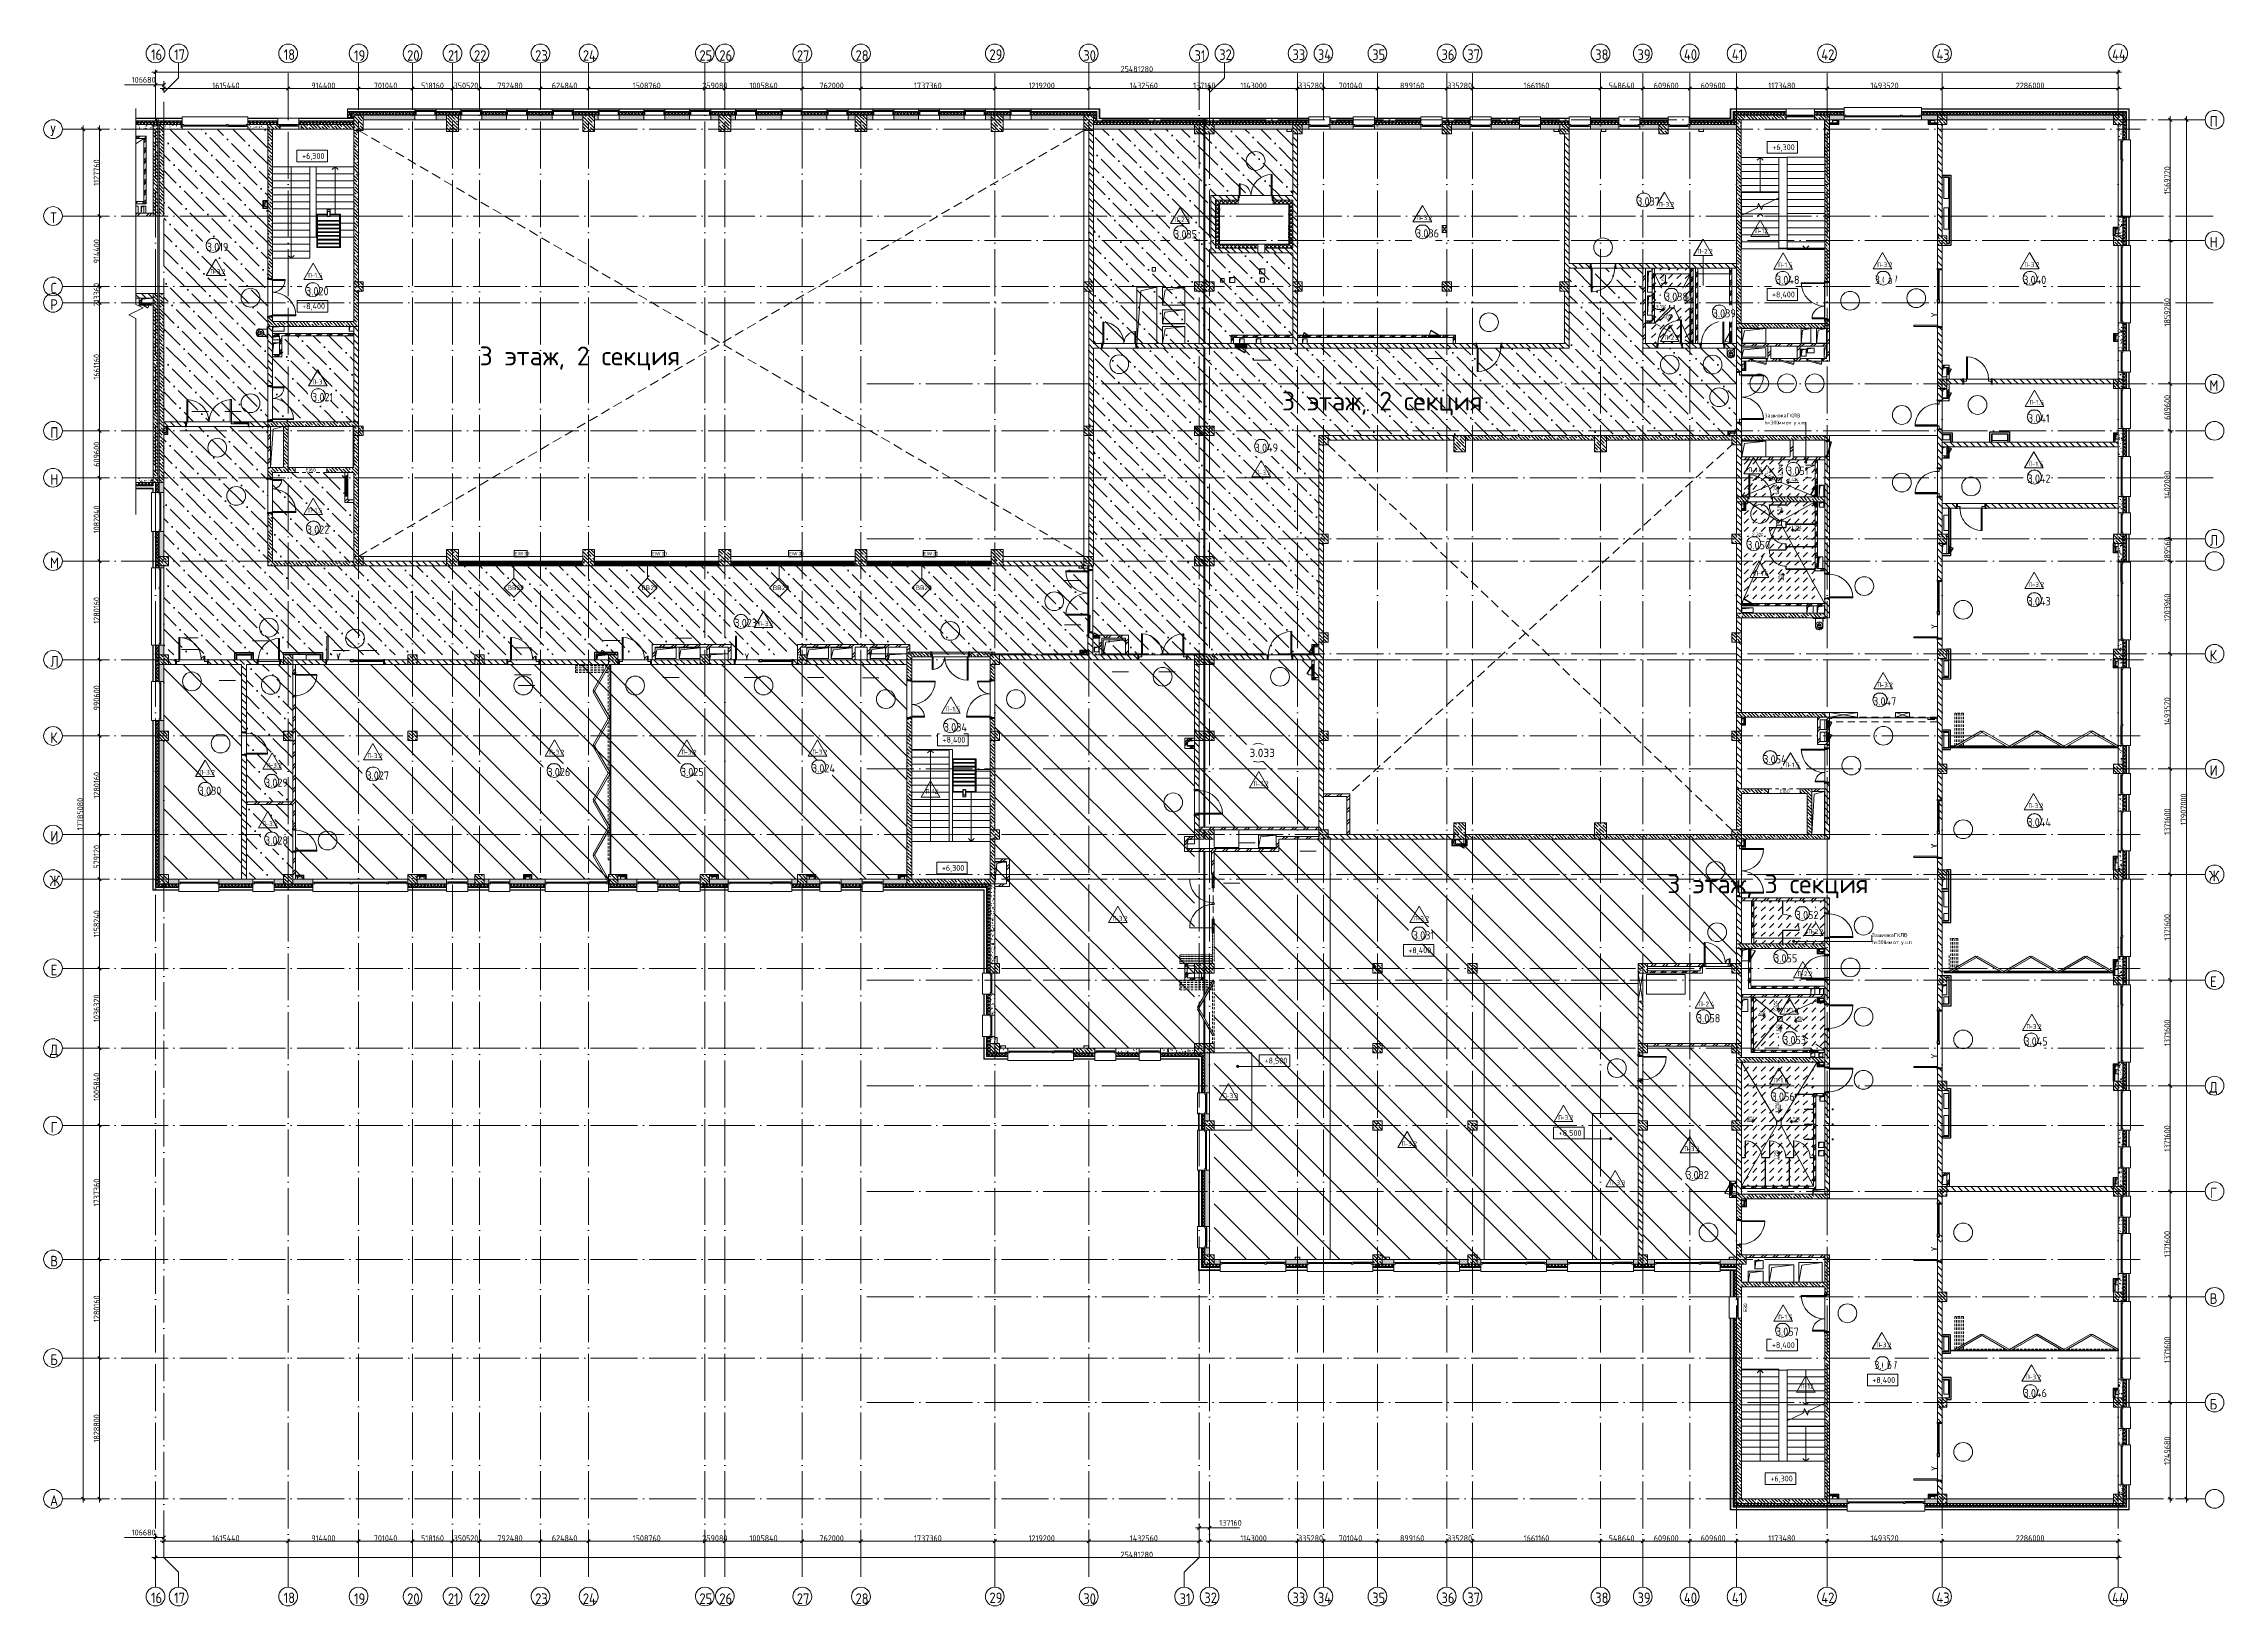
# Model space of a CAD drawing. Header units: millimetres. Extents: x -68946 to 288321, y -402657 to 324925.
# Drawn here: x 92437 to 185329, y -263113 to -196536 of the extents above; entities that cross this region are included whole.
import ezdxf

# ---------------------------------------------------------------- set-up
doc = ezdxf.new("R2010")
doc.units = ezdxf.units.MM
for name, pattern in [('200_ШТРИХ__ш1_п0_6_', [160, 100, -60]), ('200_ШТРИХ_ш1п0_6_', [8, 5, -3]), ('ADSK_Линия сетки', [2500, 2000, -250, 0, -250]), ('ADSK_Невидимые', [500, 300, -200]), ('ADSK_Сверху', [450, 300, -150]), ('Штрих короткий', [300, 150, -150]), ('Штриховая', [600, 400, -200])]:
    doc.linetypes.add(name, pattern=pattern)
doc.layers.get('Defpoints').update_dxf_attribs({"color": 250})
for name, color, linetype, lineweight in [('3.4) ПТ-1.2      4 вып', 1, 'Continuous', 60), ('3.4) ПТ-2.1      4 вып', 20, 'Continuous', 60), ('3.4) ПТ-2.15    4 вып', 200, 'Continuous', 60), ('4.3.1) Обесп. пов.-ти ЧНП-8', 152, 'Continuous', 60), ('A-____-____-DIMS', 250, 'Continuous', 9), ('A-____-NOTE-TEXT', 250, 'Continuous', 9), ('A-AREA-____-IDEN', 250, 'Continuous', 9), ('A-DETL-____-HDLN', 90, 'ADSK_Невидимые', 9), ('A-DETL-____-OTLN', 250, 'Continuous', 5), ('A-DETL-GENF-OTLN', 250, 'Continuous', 5), ('A-DOOR-____-HDLN', 31, 'ADSK_Невидимые', 5), ('A-DOOR-____-IDEN', 31, 'Continuous', 9), ('A-DOOR-____-MCUT', 250, 'Continuous', 5), ('A-DOOR-____-OTLN', 250, 'Continuous', 5), ('A-DOOR-FRAM-MCUT', 31, 'Continuous', 5), ('A-DOOR-FRAM-OTLN', 31, 'Continuous', 5), ('A-DOOR-GLAZ-MCUT', 31, 'Continuous', 5), ('A-FLOR-____-IDEN', 11, 'Continuous', 9), ('A-FLOR-____-OTLN', 192, 'Continuous', 9), ('A-GENM-____-HDLN', 13, 'ADSK_Невидимые', 9), ('A-GENM-____-MCUT', 250, 'Continuous', 25), ('A-GENM-____-OTLN', 250, 'Continuous', 9), ('A-GLAZ-____-MCUT', 250, 'Continuous', 9), ('A-GLAZ-____-OTLN', 250, 'Continuous', 5), ('A-GLAZ-CURT-OTLN', 52, 'Continuous', 5), ('A-GLAZ-CWMG-MCUT', 51, 'Continuous', 9), ('A-GLAZ-CWMG-OTLN', 51, 'Continuous', 5), ('A-ROOF-___-IDEN', 132, 'Continuous', 9), ('A-ROOF-____-MCUT', 132, 'Continuous', 9), ('A-ROOF-____-OTLN', 132, 'Continuous', 5), ('A-ROOF-FNSH-MCUT', 132, 'Continuous', 9), ('A-WALL-____-IDEN', 250, 'Continuous', 9), ('A-WALL-____-MCUT', 250, 'Continuous', 13), ('A-WALL-____-OTLN', 250, 'Continuous', 9), ('A-WALL-____-PATT', 250, 'Continuous', 13), ('A-WALL-FNSH-MCUT', 250, 'Continuous', 13), ('G-____-____-DIMS', 250, 'Continuous', 9), ('G-____-____-TEXT', 250, 'Continuous', 9), ('G-XREF-____-OTLN', 250, 'Continuous', 9), ('I-WALL-____-OTLN', 250, 'Continuous', 9), ('S-COLS-____-IDEN', 171, 'Continuous', 9), ('S-COLS-____-MCUT', 250, 'Continuous', 25), ('S-COLS-____-OTLN', 250, 'Continuous', 9), ('S-GRID-____-IDEN', 250, 'Continuous', 9), ('S-GRID-____-OTLN', 250, 'Continuous', 9), ('S-STRS-____-MBND', 250, 'Continuous', 5), ('S-STRS-____-OTLN', 250, 'Continuous', 5), ('Обобщенные модели', 7, 'Continuous', 9)]:
    doc.layers.add(name, color=color, linetype=linetype, lineweight=lineweight)
doc.styles.add('Arial', font='arial.ttf', dxfattribs={"height": 1})
doc.styles.add('Arial Narrow', font='ARIALN.TTF', dxfattribs={"width": 0.9, "height": 150})
doc.styles.add('Arial Narrow_1', font='ARIALN.TTF', dxfattribs={"height": 150})
doc.styles.add('GOST Common', font='', dxfattribs={"width": 0.9, "height": 350})
doc.styles.add('GOST Common_1', font='', dxfattribs={"width": 0.9, "height": 250})
doc.styles.add('ISOCPEUR_1', font='isocpeur.ttf', dxfattribs={"width": 0.9, "height": 250})
doc.styles.add('ISOCPEUR_2', font='isocpeur.ttf', dxfattribs={"height": 160})
doc.styles.add('ISOCPEUR_3', font='isocpeur.ttf', dxfattribs={"height": 250})
doc.styles.add('ISOCPEUR_4', font='isocpeur.ttf', dxfattribs={"height": 300})
doc.styles.add('ISOCPEUR_5', font='isocpeur.ttf', dxfattribs={"height": 8})
doc.styles.add('ISOCPEUR_6', font='isocpeur.ttf', dxfattribs={"height": 3.5})
doc.styles.get('GOST Common').set_extended_font_data('GOST Common')
doc.styles.get('GOST Common_1').set_extended_font_data('GOST Common')
doc.dimstyles.new('ADSK_Основной_2_5_мм_Округление_до_10_мм', dxfattribs={"dimscale": 304.8, "dimtxt": 0.824897, "dimasz": 0.463911, "dimexe": 0.492126, "dimexo": 0.001615, "dimgap": 6.56168e-05, "dimtad": 1, "dimdec": 0, "dimlfac": 304.8, "dimrnd": 10, "dimdsep": 46, "dimtxsty": 'GOST Common_1', "dimblk1": 'OBLIQUE', "dimblk2": 'OBLIQUE', "dimsah": 1, "dimcen": 0.09, "dimdle": 0.492126, "dimazin": 0, "dimtfac": 1, "dimtdec": 4, "dimtix": 1, "dimtmove": 1, "dimatfit": 3, "dimfxl": 1, "dimtvp": 1, "dimtolj": 1, "dimtzin": 0, "dimlwd": 9, "dimlwe": 9, "dimarcsym": 2})
doc.dimstyles.new('ADSK_Основной_2_5_мм_Округление_до_10_мм_1', dxfattribs={"dimscale": 304.8, "dimtxt": 0.824897, "dimasz": 0.463911, "dimexe": 0.492126, "dimexo": 0.001615, "dimgap": 6.56168e-05, "dimtad": 1, "dimdec": 0, "dimlfac": 304.8, "dimrnd": 10, "dimdsep": 46, "dimtxsty": 'GOST Common_1', "dimblk1": 'OBLIQUE', "dimblk2": 'OBLIQUE', "dimsah": 1, "dimcen": 0.09, "dimdle": 0.492126, "dimazin": 0, "dimtfac": 1, "dimtdec": 4, "dimtix": 1, "dimtmove": 0, "dimatfit": 3, "dimfxl": 1, "dimtvp": 1, "dimtolj": 1, "dimtzin": 0, "dimlwd": 9, "dimlwe": 9, "dimarcsym": 2})
pattern_1 = [(135, (28052.9, -258555.93), (-141.42136, -141.42136), [])]
pattern_2 = [(135, (1051.41, 164.685), (-14.1421, -14.1421), []), (225, (1051.41, 164.685), (14.1421, -14.1421), [])]
pattern_3 = [(45, (-1071.384, 164.685), (-14.1421, 14.1421), []), (135, (-1071.384, 164.685), (-14.1421, -14.1421), [])]
pattern_4 = [(135, (1676.41, 164.685), (-14.14214, -14.14214), []), (225, (1676.41, 164.685), (14.14214, -14.14214), [])]
pattern_5 = [(45, (-446.384, 164.685), (-14.1421, 14.1421), []), (135, (-446.384, 164.685), (-14.1421, -14.1421), [])]
pattern_6 = [(135, (1751.41, 164.685), (-14.14214, -14.14214), []), (225, (1751.41, 164.685), (14.14214, -14.14214), [])]
pattern_7 = [(45, (-371.384, 164.685), (-14.1421, 14.1421), []), (135, (-371.384, 164.685), (-14.1421, -14.1421), [])]
pattern_8 = [(45, (28052.9, -258555.93), (-224.5064, 224.5064), []), (45, (28132.28, -258555.93), (0, 449.0128), []), (45, (27973.53, -258555.93), (0, 449.0128), [])]
pattern_9 = [(135, (1201.41, 164.685), (-14.1421, -14.1421), []), (225, (1201.41, 164.685), (14.1421, -14.1421), [])]
pattern_10 = [(45, (-921.384, 164.685), (-14.1421, 14.1421), []), (135, (-921.384, 164.685), (-14.1421, -14.1421), [])]
pattern_11 = [(45, (28052.9, -258555.93), (-251.4472, 251.4472), []), (45, (28052.9, -258174.93), (-251.4472, 251.4472), [])]
pattern_12 = [(135, (1551.41, 164.685), (-14.14214, -14.14214), []), (225, (1551.41, 164.685), (14.14214, -14.14214), [])]
pattern_13 = [(45, (-571.384, 164.685), (-14.1421, 14.1421), []), (135, (-571.384, 164.685), (-14.1421, -14.1421), [])]
pattern_14 = [(135, (28052.9, -258555.93), (-142.5612, -142.5612), []), (135, (28195.47, -258555.93), (-142.5612, -142.5612), [252.016, -50.403, 3.353, -47.05])]
pattern_15 = [(135, (1776.41, 164.685), (-14.14214, -14.14214), []), (225, (1776.41, 164.685), (14.14214, -14.14214), [])]
pattern_16 = [(45, (-346.384, 164.685), (-14.1421, 14.1421), []), (135, (-346.384, 164.685), (-14.1421, -14.1421), [])]
pattern_17 = [(135, (1801.41, 164.685), (-14.14214, -14.14214), []), (225, (1801.41, 164.685), (14.14214, -14.14214), [])]
pattern_18 = [(45, (-321.384, 164.685), (-14.1421, 14.1421), []), (135, (-321.384, 164.685), (-14.1421, -14.1421), [])]
pattern_19 = [(135, (1801.41, 124.685), (-14.14214, -14.14214), []), (225, (1801.41, 124.685), (14.14214, -14.14214), [])]
pattern_20 = [(45, (-321.384, 124.685), (-14.1421, 14.1421), []), (135, (-321.384, 124.685), (-14.1421, -14.1421), [])]
pattern_21 = [(135, (1481.41, 164.685), (-14.14214, -14.14214), []), (225, (1481.41, 164.685), (14.14214, -14.14214), [])]
pattern_22 = [(45, (-641.384, 164.685), (-14.1421, 14.1421), []), (135, (-641.384, 164.685), (-14.1421, -14.1421), [])]
pattern_23 = [(135, (28052.9, -258555.93), (-84.85281, -84.85281), []), (225, (28052.9, -258555.93), (84.85281, -84.85281), [])]
pattern_24 = [(45, (28052.91, -258555.93), (-70.71068, 70.71068), []), (135, (28052.91, -258555.93), (-70.71068, -70.71068), [])]
pattern_25 = [(45, (28052.9, -258555.93), (-141.42136, 141.42136), []), (135, (28052.9, -258555.93), (-141.42136, -141.42136), [])]
pattern_26 = [(50, (28052.9, -258555.93), (364.36793, -31.8783), [38.1, -419.1]), (355, (28052.9, -258555.93), (-70.48585, 382.1133), [30.48, -335.28]), (100.451, (28083.27, -258558.6), (293.885, 350.2334), [32.38, -356.18]), (46.184, (28052.9, -258454.33), (542.1585, -84.0858), [57.15, -628.65]), (96.636, (28098.1, -258461.34), (474.8049, 494.8554), [48.57, -534.27]), (351.184, (28052.9, -258454.33), (474.8102, 494.85), [45.72, -502.92]), (21, (28103.7, -258479.73), (303.22847, -204.53046), [38.1, -419.1]), (326, (28103.7, -258479.73), (123.6039, 368.37604), [30.48, -335.28]), (71.451, (28128.97, -258496.77), (426.8341, 163.8427), [32.38, -356.18]), (37.5, (28052.9, -258555.93), (6.17665, 169.11015), [16.764, -314.452, 16.764, -323.596, -336.55]), (37.5, (28052.9, -258555.93), (6.17665, 169.11015), [-671.576, 16.764, -319.786]), (7.5, (28052.9, -258555.93), (133.63888, 200.3615), [16.764, -177.292, 16.764, -306.832, -128.27]), (7.5, (28052.9, -258555.93), (133.63888, 200.3615), [-517.652, 16.764, -111.506]), (327.5, (27939.62, -258555.93), (271.18182, -11.45836), [16.764, -110.236, 16.764, -379.476, -525.78]), (327.5, (27939.62, -258555.93), (271.18182, -11.45836), [-523.24, 16.764, -509.016]), (317.5, (27888.82, -258555.93), (296.2585, 50.85285), [16.764, -148.336, 16.764, -246.38, -373.38]), (317.5, (27888.82, -258555.93), (296.2585, 50.85285), [-428.244, 16.764, -356.616])]
pattern_27 = [(135, (28052.9, -258645.93), (-141.42136, -141.42136), [])]
pattern_28 = [(135, (28052.91, -258555.93), (-75.43415, -75.43415), [106.68, -17.78, 3.556, -17.78]), (135, (28052.91, -258480.54), (-75.43415, -75.43415), []), (50, (28052.91, -258555.93), (127.52922, -11.15758), [13.335, -146.685]), (355, (28052.9, -258555.93), (-24.66966, 133.74002), [10.668, -117.348]), (100.451, (28063.53, -258556.86), (102.85973, 122.58178), [11.333, -124.663]), (46.184, (28052.9, -258520.37), (189.75516, -29.43036), [20.002, -220.027]), (96.636, (28068.72, -258522.82), (166.1822, 173.1996), [17, -186.995]), (351.184, (28052.9, -258520.37), (166.18393, 173.19757), [16.002, -176.022]), (21, (28070.69, -258529.26), (106.130265, -71.58603), [13.335, -146.685]), (326, (28070.69, -258529.26), (43.26188, 128.93175), [10.668, -117.348]), (71.451, (28079.53, -258535.22), (149.39198, 57.34505), [11.333, -124.663]), (37.5, (28052.906, -258555.93), (2.162228, 59.188357), [3.353, -112.573, 3.353, -115.773, -117.792]), (37.5, (28052.906, -258555.93), (2.162228, 59.188357), [-235.052, 3.353, -114.44]), (7.5, (28052.906, -258555.93), (46.773857, 70.126152), [3.353, -64.567, 3.353, -109.906, -44.894]), (7.5, (28052.906, -258555.93), (46.773857, 70.126152), [-181.178, 3.353, -41.542]), (327.5, (28013.257, -258555.93), (94.913671, -4.010093), [3.353, -41.097, 3.353, -135.331, -184.023]), (327.5, (28013.257, -258555.93), (94.913671, -4.010093), [-183.134, 3.353, -180.67]), (317.5, (27995.48, -258555.93), (103.69057, 17.79882), [3.353, -54.432, 3.353, -88.748, -130.683]), (317.5, (27995.48, -258555.93), (103.69057, 17.79882), [-149.885, 3.353, -127.33])]
pattern_29 = [(135, (951.411, 164.685), (-14.1421, -14.1421), []), (225, (951.411, 164.685), (14.1421, -14.1421), [])]
pattern_30 = [(45, (-1171.384, 164.685), (-14.1421, 14.1421), []), (135, (-1171.384, 164.685), (-14.1421, -14.1421), [])]
pattern_31 = [(45, (125, 0), (-22.6274, 22.6274), [])]

# ---------------------------------------------------------------- blocks, each defined once
blk = doc.blocks.new('Дверь_СКБ_2Ст_Фрамуга2 - Н_ВВ-3_2500x2600h_Учебные помещения_Фрамуга слева-42054644-АР1_Маркировочный план 3 этажа секция 2_3')
at = {"layer": 'A-DOOR-____-OTLN'}
h = blk.add_hatch(dxfattribs=at)
h.set_pattern_fill('FP_3', color=256, style=0, pattern_type=2)
h.set_pattern_definition(pattern_2)
h.paths.add_polyline_path([(1237.5, 98), (1237.5, -100), (1262.5, -100), (1262.5, 100), (1237.5, 100)])
at = {"layer": 'A-DOOR-FRAM-OTLN'}
h = blk.add_hatch(dxfattribs=at)
h.set_pattern_fill('FP_4', color=256, style=0, pattern_type=2)
h.set_pattern_definition(pattern_3)
h.paths.add_polyline_path([(-1237.5, -100), (-1212.5, -100), (-1212.5, 100), (-1237.5, 100)])
at = {"layer": 'A-DOOR-____-MCUT'}
for p, q in [((-1187.5, 1100), (-1187.5, 100)), ((-1137.5, 1100), (-1187.5, 1100)), ((-1137.5, 100), (-1137.5, 1100)), ((-1187.5, 100), (-1137.5, 100))]:
    blk.add_line(p, q, dxfattribs=at)
at = {"layer": 'A-DOOR-____-OTLN'}
for centre, radius, start, end in [((-1197.5, 100), 500, 360, 30), ((-177.5, 100), 520, 150, 180)]:
    blk.add_arc(centre, radius, start, end, dxfattribs=at)
at = {"layer": 'A-DOOR-FRAM-MCUT'}
for p, q in [((-1197.5, 108), (-1267.5, 108)), ((-1267.5, 108), (-1267.5, 100)), ((-1267.5, 100), (-1197.5, 100)), ((-1212.5, 100), (-1237.5, 100)), ((-1237.5, 100), (-1237.5, -100)), ((-1187.5, 100), (-1212.5, 100)), ((-1212.5, 100), (-1212.5, 20)), ((-1212.5, -100), (-1212.5, 100)), ((-1212.5, 20), (-1177.5, 20)), ((-1197.5, 20), (-1212.5, 20)), ((-1212.5, 20), (-1212.5, -100)), ((-1197.5, 100), (-1197.5, 108)), ((-1197.5, -100), (-1197.5, 20)), ((-1187.5, 60), (-1187.5, 100)), ((-1177.5, 60), (-1187.5, 60)), ((-1177.5, 20), (-1177.5, 60)), ((-187.5, 60), (-197.5, 60)), ((-197.5, 60), (-197.5, 20)), ((-197.5, 20), (-162.5, 20)), ((-187.5, 100), (-187.5, 60)), ((-162.5, 100), (-187.5, 100)), ((-177.5, 108), (-177.5, 100)), ((-107.5, 108), (-177.5, 108)), ((-177.5, 100), (-177.5, 20)), ((-177.5, 12), (-177.5, 20)), ((-107.5, 12), (-177.5, 12)), ((-62.5, 100), (-162.5, 100)), ((-162.5, 20), (-162.5, 100)), ((-162.5, 20), (-162.5, 100)), ((-62.5, 20), (-162.5, 20)), ((-117.5, 108), (-117.5, 100)), ((-47.5, 108), (-117.5, 108)), ((-117.5, 20), (-117.5, 12)), ((-117.5, 12), (-47.5, 12)), ((-107.5, 100), (-107.5, 108)), ((-107.5, 20), (-107.5, 12)), ((-62.5, 100), (-62.5, 20)), ((-47.5, 100), (-47.5, 108)), ((-47.5, 100), (-47.5, 20)), ((-47.5, 100), (1237.5, 100)), ((-47.5, 12), (-47.5, 20)), ((1237.5, 20), (-47.5, 20)), ((1292.5, 108), (1222.5, 108)), ((1222.5, 108), (1222.5, 100)), ((1222.5, 100), (1222.5, 20)), ((1222.5, 100), (1292.5, 100)), ((1237.5, 20), (1222.5, 20)), ((1222.5, 20), (1222.5, -100)), ((1237.5, 100), (1237.5, 20)), ((1262.5, 100), (1237.5, 100)), ((1237.5, 100), (1237.5, -100)), ((1237.5, -100), (1237.5, 20)), ((1262.5, -100), (1262.5, 100)), ((1292.5, 100), (1292.5, 108)), ((-1197.5, -100), (-1267.5, -100)), ((-1267.5, -100), (-1267.5, -108)), ((-1267.5, -108), (-1197.5, -108)), ((-1237.5, -100), (-1212.5, -100)), ((-1212.5, -100), (-1197.5, -100)), ((-1197.5, -108), (-1197.5, -100)), ((1222.5, -100), (1237.5, -100)), ((1292.5, -100), (1222.5, -100)), ((1222.5, -100), (1222.5, -108)), ((1222.5, -108), (1292.5, -108)), ((1237.5, -100), (1262.5, -100)), ((1292.5, -108), (1292.5, -100))]:
    blk.add_line(p, q, dxfattribs=at)
at = {"layer": 'A-DOOR-GLAZ-MCUT'}
for p, q in [((1222.5, 70), (-62.5, 70)), ((1222.5, 50), (-62.5, 50))]:
    blk.add_line(p, q, dxfattribs=at)
blk = doc.blocks.new('Дверь_СКБ_2Ст_Фрамуга2 - Н_ВВ-3_2500x2600h_Учебные помещения_Фрамуга слева-V1-АР1_Маркировочный план 3 этажа секция 2_3')
at = {"layer": 'A-DOOR-____-OTLN'}
h = blk.add_hatch(dxfattribs=at)
h.set_pattern_fill('FP_3', color=256, style=0, pattern_type=2)
h.set_pattern_definition(pattern_2)
h.paths.add_polyline_path([(1237.5, 100), (1237.5, -100), (1262.5, -100), (1262.5, 100)])
at = {"layer": 'A-DOOR-FRAM-OTLN'}
h = blk.add_hatch(dxfattribs=at)
h.set_pattern_fill('FP_4', color=256, style=0, pattern_type=2)
h.set_pattern_definition(pattern_3)
h.paths.add_polyline_path([(-1237.5, -100), (-1212.5, -100), (-1212.5, 100), (-1237.5, 100)])
at = {"layer": 'A-DOOR-____-MCUT'}
for p, q in [((-1187.5, 1100), (-1187.5, 100)), ((-1137.5, 1100), (-1187.5, 1100)), ((-1137.5, 100), (-1137.5, 1100)), ((-1187.5, 100), (-1137.5, 100))]:
    blk.add_line(p, q, dxfattribs=at)
at = {"layer": 'A-DOOR-____-OTLN'}
for centre, radius, start, end in [((-1197.5, 100), 500, 360, 30), ((-177.5, 100), 520, 150, 180)]:
    blk.add_arc(centre, radius, start, end, dxfattribs=at)
at = {"layer": 'A-DOOR-FRAM-MCUT'}
for p, q in [((-1197.5, 108), (-1267.5, 108)), ((-1267.5, 108), (-1267.5, 100)), ((-1267.5, 100), (-1197.5, 100)), ((-1212.5, 100), (-1237.5, 100)), ((-1237.5, 100), (-1237.5, -100)), ((-1187.5, 100), (-1212.5, 100)), ((-1212.5, 100), (-1212.5, 20)), ((-1212.5, -100), (-1212.5, 100)), ((-1212.5, 20), (-1177.5, 20)), ((-1197.5, 20), (-1212.5, 20)), ((-1212.5, 20), (-1212.5, -100)), ((-1197.5, 100), (-1197.5, 108)), ((-1197.5, -100), (-1197.5, 20)), ((-1187.5, 60), (-1187.5, 100)), ((-1177.5, 60), (-1187.5, 60)), ((-1177.5, 20), (-1177.5, 60)), ((-187.5, 60), (-197.5, 60)), ((-197.5, 60), (-197.5, 20)), ((-197.5, 20), (-162.5, 20)), ((-187.5, 100), (-187.5, 60)), ((-162.5, 100), (-187.5, 100)), ((-177.5, 108), (-177.5, 100)), ((-107.5, 108), (-177.5, 108)), ((-177.5, 100), (-177.5, 20)), ((-177.5, 12), (-177.5, 20)), ((-107.5, 12), (-177.5, 12)), ((-62.5, 100), (-162.5, 100)), ((-162.5, 20), (-162.5, 100)), ((-162.5, 20), (-162.5, 100)), ((-62.5, 20), (-162.5, 20)), ((-117.5, 108), (-117.5, 100)), ((-47.5, 108), (-117.5, 108)), ((-117.5, 20), (-117.5, 12)), ((-117.5, 12), (-47.5, 12)), ((-107.5, 100), (-107.5, 108)), ((-107.5, 20), (-107.5, 12)), ((-62.5, 100), (-62.5, 20)), ((-47.5, 100), (-47.5, 108)), ((-47.5, 100), (-47.5, 20)), ((-47.5, 100), (1237.5, 100)), ((-47.5, 12), (-47.5, 20)), ((1237.5, 20), (-47.5, 20)), ((1292.5, 108), (1222.5, 108)), ((1222.5, 108), (1222.5, 100)), ((1222.5, 100), (1222.5, 20)), ((1222.5, 100), (1292.5, 100)), ((1237.5, 20), (1222.5, 20)), ((1222.5, 20), (1222.5, -100)), ((1237.5, 100), (1237.5, 20)), ((1262.5, 100), (1237.5, 100)), ((1237.5, 100), (1237.5, -100)), ((1237.5, -100), (1237.5, 20)), ((1262.5, -100), (1262.5, 100)), ((1292.5, 100), (1292.5, 108)), ((-1197.5, -100), (-1267.5, -100)), ((-1267.5, -100), (-1267.5, -108)), ((-1267.5, -108), (-1197.5, -108)), ((-1237.5, -100), (-1212.5, -100)), ((-1212.5, -100), (-1197.5, -100)), ((-1197.5, -108), (-1197.5, -100)), ((1222.5, -100), (1237.5, -100)), ((1292.5, -100), (1222.5, -100)), ((1222.5, -100), (1222.5, -108)), ((1222.5, -108), (1292.5, -108)), ((1237.5, -100), (1262.5, -100)), ((1292.5, -108), (1292.5, -100))]:
    blk.add_line(p, q, dxfattribs=at)
at = {"layer": 'A-DOOR-GLAZ-MCUT'}
for p, q in [((1222.5, 70), (-62.5, 70)), ((1222.5, 50), (-62.5, 50))]:
    blk.add_line(p, q, dxfattribs=at)
blk = doc.blocks.new('Дверь_СКБ_2Ст_Внутренняя1 - Н_ВВ-5_2100x2600h_Фрамуга сверху-42108726-АР1_Маркировочный план 3 этажа секция 2_3')
at = {"layer": 'A-DOOR-____-OTLN'}
h = blk.add_hatch(dxfattribs=at)
h.set_pattern_fill('FP_5', color=256, style=0, pattern_type=2)
h.set_pattern_definition([(135, (1251.41, 164.685), (-14.1421, -14.1421), []), (225, (1251.41, 164.685), (14.1421, -14.1421), [])])
h.paths.add_polyline_path([(1037.5, -100), (1062.5, -100), (1062.5, 100), (1037.5, 100), (1037.5, 20)])
at = {"layer": 'A-DOOR-FRAM-OTLN'}
h = blk.add_hatch(dxfattribs=at)
h.set_pattern_fill('FP_6', color=256, style=0, pattern_type=2)
h.set_pattern_definition([(45, (-871.384, 164.685), (-14.1421, 14.1421), []), (135, (-871.384, 164.685), (-14.1421, -14.1421), [])])
h.paths.add_polyline_path([(-1037.5, -100), (-1012.5, -99.2), (-1012.5, 100), (-1037.5, 100), (-1037.5, -27.8)])
at = {"layer": 'A-DOOR-____-MCUT'}
for p, q in [((-887.5, 1000), (-887.5, 100)), ((-847.5, 1000), (-887.5, 1000)), ((-847.5, 100), (-847.5, 1000)), ((912.5, 1000), (872.5, 1000)), ((872.5, 1000), (872.5, 100)), ((912.5, 100), (912.5, 1000)), ((-887.5, 100), (-847.5, 100)), ((872.5, 100), (912.5, 100))]:
    blk.add_line(p, q, dxfattribs=at)
at = {"layer": 'A-DOOR-____-OTLN'}
for centre, start, end in [((-887.5, 100), 0, 90), ((912.5, 100), 90, 180)]:
    blk.add_arc(centre, 900, start, end, dxfattribs=at)
at = {"layer": 'A-DOOR-FRAM-MCUT'}
for p, q in [((-997.5, 108), (-1067.5, 108)), ((-1067.5, 108), (-1067.5, 100)), ((-1067.5, 100), (-997.5, 100)), ((-1012.5, 100), (-1037.5, 100)), ((-1037.5, 100), (-1037.5, -100)), ((-887.5, 100), (-1012.5, 100)), ((-1012.5, 100), (-1012.5, 20)), ((-1012.5, -100), (-1012.5, 100)), ((-997.5, 100), (-1012.5, 100)), ((-1012.5, 100), (-1012.5, 99)), ((-1012.5, 99), (-997.5, 99)), ((-1012.5, 20), (-877.5, 20)), ((-997.5, 20), (-1012.5, 20)), ((-1012.5, 20), (-1012.5, -100)), ((-997.5, 100), (-997.5, 108)), ((-997.5, 99), (-997.5, 100)), ((-997.5, -100), (-997.5, 20)), ((-887.5, 60), (-887.5, 100)), ((-877.5, 60), (-887.5, 60)), ((-877.5, 20), (-877.5, 60)), ((912.5, 60), (902.5, 60)), ((902.5, 60), (902.5, 20)), ((902.5, 20), (1037.5, 20)), ((912.5, 100), (912.5, 60)), ((1037.5, 100), (912.5, 100)), ((1092.5, 108), (1022.5, 108)), ((1022.5, 108), (1022.5, 100)), ((1037.5, 100), (1022.5, 100)), ((1022.5, 100), (1022.5, 99)), ((1022.5, 100), (1092.5, 100)), ((1022.5, 99), (1037.5, 99)), ((1037.5, 20), (1022.5, 20)), ((1022.5, 20), (1022.5, -100)), ((1037.5, 20), (1037.5, 100)), ((1062.5, 100), (1037.5, 100)), ((1037.5, 100), (1037.5, -100)), ((1037.5, 99), (1037.5, 100)), ((1037.5, -100), (1037.5, 20)), ((1062.5, -100), (1062.5, 100)), ((1092.5, 100), (1092.5, 108)), ((-997.5, -100), (-1067.5, -100)), ((-1067.5, -100), (-1067.5, -108)), ((-1067.5, -108), (-997.5, -108)), ((-1037.5, -100), (-1012.5, -100)), ((-1012.5, -100), (-997.5, -100)), ((-997.5, -108), (-997.5, -100)), ((1022.5, -100), (1037.5, -100)), ((1092.5, -100), (1022.5, -100)), ((1022.5, -100), (1022.5, -108)), ((1022.5, -108), (1092.5, -108)), ((1037.5, -100), (1062.5, -100)), ((1092.5, -108), (1092.5, -100))]:
    blk.add_line(p, q, dxfattribs=at)
blk = doc.blocks.new('Дверь_СКБ_1Ст_Фрамуга1 - Н_ВВ-9_2_1250x2600h_Лаборантская 2-42764460-АР1_Маркировочный план 3 этажа секция 2_3')
at = {"layer": 'A-DOOR-____-OTLN'}
h = blk.add_hatch(dxfattribs=at)
h.set_pattern_fill('FP_7', color=256, style=0, pattern_type=2)
h.set_pattern_definition(pattern_4)
h.paths.add_polyline_path([(637.5, -100), (637.5, 100), (612.5, 100), (612.5, -100)])
at = {"layer": 'A-DOOR-FRAM-OTLN'}
h = blk.add_hatch(dxfattribs=at)
h.set_pattern_fill('FP_8', color=256, style=0, pattern_type=2)
h.set_pattern_definition(pattern_5)
h.paths.add_polyline_path([(-587.5, -100), (-587.5, 100), (-612.5, 100), (-612.5, -100), (-610.8, -100)])
at = {"layer": 'A-DOOR-____-MCUT'}
for p, q in [((-462.5, 1050), (-462.5, 100)), ((-412.5, 1050), (-462.5, 1050)), ((-462.5, 1050), (-422.5, 1050)), ((-462.5, 1050), (-462.5, 100)), ((-422.5, 100), (-422.5, 1050)), ((-412.5, 100), (-412.5, 1050)), ((-462.5, 100), (-412.5, 100)), ((-462.5, 100), (-422.5, 100))]:
    blk.add_line(p, q, dxfattribs=at)
at = {"layer": 'A-DOOR-____-OTLN'}
blk.add_arc((-462.5, 100), 950, 360, 90, dxfattribs=at)
at = {"layer": 'A-DOOR-FRAM-MCUT'}
for p, q in [((-572.5, 108), (-642.5, 108)), ((-642.5, 108), (-642.5, 100)), ((-642.5, 100), (-572.5, 100)), ((-587.5, 100), (-612.5, 100)), ((-612.5, 100), (-612.5, -100)), ((-462.5, 100), (-587.5, 100)), ((-587.5, 100), (-587.5, 20)), ((-587.5, -100), (-587.5, 100)), ((-587.5, 20), (-452.5, 20)), ((-572.5, 20), (-587.5, 20)), ((-587.5, 20), (-587.5, -100)), ((-572.5, 100), (-572.5, 108)), ((-572.5, -100), (-572.5, 20)), ((-462.5, 60), (-462.5, 100)), ((-452.5, 60), (-462.5, 60)), ((-452.5, 20), (-452.5, 60)), ((487.5, 60), (477.5, 60)), ((477.5, 60), (477.5, 20)), ((477.5, 20), (612.5, 20)), ((487.5, 100), (487.5, 60)), ((612.5, 100), (487.5, 100)), ((667.5, 108), (597.5, 108)), ((597.5, 108), (597.5, 100)), ((597.5, 100), (667.5, 100)), ((612.5, 20), (597.5, 20)), ((597.5, 20), (597.5, -100)), ((612.5, 20), (612.5, 100)), ((637.5, 100), (612.5, 100)), ((612.5, 100), (612.5, -100)), ((612.5, -100), (612.5, 20)), ((637.5, -100), (637.5, 100)), ((667.5, 100), (667.5, 108)), ((-572.5, -100), (-642.5, -100)), ((-642.5, -100), (-642.5, -108)), ((-642.5, -108), (-572.5, -108)), ((-612.5, -100), (-587.5, -100)), ((-587.5, -100), (-572.5, -100)), ((-572.5, -108), (-572.5, -100)), ((597.5, -100), (612.5, -100)), ((667.5, -100), (597.5, -100)), ((597.5, -100), (597.5, -108)), ((597.5, -108), (667.5, -108)), ((612.5, -100), (637.5, -100)), ((667.5, -108), (667.5, -100))]:
    blk.add_line(p, q, dxfattribs=at)
blk = doc.blocks.new('Дверь_СКБ_1Ст_Внутренняя - Д-8л_1100x2100h_Комната инструктора-41874344-АР1_Маркировочный план 3 этажа секция 2_3')
at = {"layer": 'A-DOOR-____-OTLN'}
h = blk.add_hatch(dxfattribs=at)
h.set_pattern_fill('FP_9', color=256, style=0, pattern_type=2)
h.set_pattern_definition(pattern_6)
h.paths.add_polyline_path([(562.5, 100), (537.5, 100), (537.5, -100), (562.5, -100)])
at = {"layer": 'A-DOOR-FRAM-OTLN'}
h = blk.add_hatch(dxfattribs=at)
h.set_pattern_fill('FP_10', color=256, style=0, pattern_type=2)
h.set_pattern_definition(pattern_7)
h.paths.add_polyline_path([(-537.5, 100), (-537.5, -100), (-512.5, -100), (-512.5, 100)])
at = {"layer": 'A-DOOR-____-MCUT'}
for p, q in [((512.5, 1100), (472.5, 1100)), ((472.5, 1100), (472.5, 100)), ((512.5, 100), (512.5, 1100)), ((472.5, 100), (512.5, 100))]:
    blk.add_line(p, q, dxfattribs=at)
at = {"layer": 'A-DOOR-____-OTLN'}
blk.add_arc((512.5, 100), 1000, 90, 180, dxfattribs=at)
at = {"layer": 'A-DOOR-FRAM-MCUT'}
for p, q in [((-497.5, 108), (-567.5, 108)), ((-567.5, 108), (-567.5, 100)), ((-567.5, 100), (-497.5, 100)), ((-512.5, 100), (-537.5, 100)), ((-537.5, 100), (-537.5, -100)), ((-487.5, 100), (-512.5, 100)), ((-512.5, 100), (-512.5, 20)), ((-512.5, -100), (-512.5, 100)), ((-497.5, 100), (-512.5, 100)), ((-512.5, 100), (-512.5, 99)), ((-512.5, 99), (-497.5, 99)), ((-512.5, 20), (-477.5, 20)), ((-497.5, 20), (-512.5, 20)), ((-512.5, 20), (-512.5, -100)), ((-497.5, 100), (-497.5, 108)), ((-497.5, 99), (-497.5, 100)), ((-497.5, -100), (-497.5, 20)), ((-487.5, 60), (-487.5, 100)), ((-477.5, 60), (-487.5, 60)), ((-477.5, 20), (-477.5, 60)), ((512.5, 60), (502.5, 60)), ((502.5, 60), (502.5, 20)), ((502.5, 20), (537.5, 20)), ((512.5, 100), (512.5, 60)), ((537.5, 100), (512.5, 100)), ((592.5, 108), (522.5, 108)), ((522.5, 108), (522.5, 100)), ((537.5, 100), (522.5, 100)), ((522.5, 100), (522.5, 99)), ((522.5, 100), (592.5, 100)), ((522.5, 99), (537.5, 99)), ((537.5, 20), (522.5, 20)), ((522.5, 20), (522.5, -100)), ((537.5, 20), (537.5, 100)), ((562.5, 100), (537.5, 100)), ((537.5, 100), (537.5, -100)), ((537.5, 99), (537.5, 100)), ((537.5, -100), (537.5, 20)), ((562.5, -100), (562.5, 100)), ((592.5, 100), (592.5, 108)), ((-497.5, -100), (-567.5, -100)), ((-567.5, -100), (-567.5, -108)), ((-567.5, -108), (-497.5, -108)), ((-537.5, -100), (-512.5, -100)), ((-512.5, -100), (-497.5, -100)), ((-497.5, -108), (-497.5, -100)), ((522.5, -100), (537.5, -100)), ((592.5, -100), (522.5, -100)), ((522.5, -100), (522.5, -108)), ((522.5, -108), (592.5, -108)), ((537.5, -100), (562.5, -100)), ((592.5, -108), (592.5, -100))]:
    blk.add_line(p, q, dxfattribs=at)
blk = doc.blocks.new('Дверь_СКБ_1Ст_Внутренняя - Д-3л_1100x2100h_С_У_ Душ-42631068-АР1_Маркировочный план 3 этажа секция 2_3')
at = {"layer": 'A-DOOR-____-OTLN'}
h = blk.add_hatch(dxfattribs=at)
h.set_pattern_fill('FP_9', color=256, style=0, pattern_type=2)
h.set_pattern_definition(pattern_6)
h.paths.add_polyline_path([(562.5, 100), (537.5, 100), (537.5, -100), (562.5, -100), (562.5, -22.2)])
at = {"layer": 'A-DOOR-FRAM-OTLN'}
h = blk.add_hatch(dxfattribs=at)
h.set_pattern_fill('FP_10', color=256, style=0, pattern_type=2)
h.set_pattern_definition(pattern_7)
h.paths.add_polyline_path([(-512.5, -22.2), (-512.5, 100), (-537.5, 100), (-537.5, -100), (-512.5, -100), (-512.5, -96.9)])
at = {"layer": 'A-DOOR-____-MCUT'}
for p, q in [((512.5, 1100), (472.5, 1100)), ((472.5, 1100), (472.5, 100)), ((512.5, 100), (512.5, 1100)), ((472.5, 100), (512.5, 100))]:
    blk.add_line(p, q, dxfattribs=at)
at = {"layer": 'A-DOOR-____-OTLN'}
blk.add_arc((512.5, 100), 1000, 90, 180, dxfattribs=at)
at = {"layer": 'A-DOOR-FRAM-MCUT'}
for p, q in [((-497.5, 108), (-567.5, 108)), ((-567.5, 108), (-567.5, 100)), ((-567.5, 100), (-497.5, 100)), ((-512.5, 100), (-537.5, 100)), ((-537.5, 100), (-537.5, -100)), ((-487.5, 100), (-512.5, 100)), ((-512.5, 100), (-512.5, 20)), ((-512.5, -100), (-512.5, 100)), ((-497.5, 100), (-512.5, 100)), ((-512.5, 100), (-512.5, 99)), ((-512.5, 99), (-497.5, 99)), ((-512.5, 20), (-477.5, 20)), ((-497.5, 20), (-512.5, 20)), ((-512.5, 20), (-512.5, -100)), ((-497.5, 100), (-497.5, 108)), ((-497.5, 99), (-497.5, 100)), ((-497.5, -100), (-497.5, 20)), ((-487.5, 60), (-487.5, 100)), ((-477.5, 60), (-487.5, 60)), ((-477.5, 20), (-477.5, 60)), ((512.5, 60), (502.5, 60)), ((502.5, 60), (502.5, 20)), ((502.5, 20), (537.5, 20)), ((512.5, 100), (512.5, 60)), ((537.5, 100), (512.5, 100)), ((592.5, 108), (522.5, 108)), ((522.5, 108), (522.5, 100)), ((537.5, 100), (522.5, 100)), ((522.5, 100), (522.5, 99)), ((522.5, 100), (592.5, 100)), ((522.5, 99), (537.5, 99)), ((537.5, 20), (522.5, 20)), ((522.5, 20), (522.5, -100)), ((537.5, 20), (537.5, 100)), ((562.5, 100), (537.5, 100)), ((537.5, 100), (537.5, -100)), ((537.5, 99), (537.5, 100)), ((537.5, -100), (537.5, 20)), ((562.5, -100), (562.5, 100)), ((592.5, 100), (592.5, 108)), ((-497.5, -100), (-567.5, -100)), ((-567.5, -100), (-567.5, -108)), ((-567.5, -108), (-497.5, -108)), ((-537.5, -100), (-512.5, -100)), ((-512.5, -100), (-497.5, -100)), ((-497.5, -108), (-497.5, -100)), ((522.5, -100), (537.5, -100)), ((592.5, -100), (522.5, -100)), ((522.5, -100), (522.5, -108)), ((522.5, -108), (592.5, -108)), ((537.5, -100), (562.5, -100)), ((592.5, -108), (592.5, -100))]:
    blk.add_line(p, q, dxfattribs=at)
blk = doc.blocks.new('Дверь_СКБ_2Ст_Внутренняя1 - Н_ВВ-10_2_2200x2600h_Фрамуга сверху 2 EIW 15-42979487-АР1_Маркировочный план 3 этажа секция 2_3')
at = {"layer": 'A-DOOR-____-OTLN'}
h = blk.add_hatch(dxfattribs=at)
h.set_pattern_fill('FP_12', color=256, style=0, pattern_type=2)
h.set_pattern_definition(pattern_9)
h.paths.add_polyline_path([(1112.5, -100), (1112.5, 100), (1087.5, 100), (1087.5, -100)])
at = {"layer": 'A-DOOR-FRAM-OTLN'}
h = blk.add_hatch(dxfattribs=at)
h.set_pattern_fill('FP_13', color=256, style=0, pattern_type=2)
h.set_pattern_definition(pattern_10)
h.paths.add_polyline_path([(-1062.5, 93.9), (-1062.5, 100), (-1087.5, 100), (-1087.5, -100), (-1062.5, -100), (-1062.5, 60)])
at = {"layer": 'A-DOOR-____-MCUT'}
for p, q in [((-937.5, 1050), (-937.5, 100)), ((-897.5, 1050), (-937.5, 1050)), ((-897.5, 100), (-897.5, 1050)), ((962.5, 1050), (922.5, 1050)), ((922.5, 1050), (922.5, 100)), ((962.5, 100), (962.5, 1050)), ((-937.5, 100), (-897.5, 100)), ((922.5, 100), (962.5, 100))]:
    blk.add_line(p, q, dxfattribs=at)
at = {"layer": 'A-DOOR-____-OTLN'}
for centre, start, end in [((-937.5, 100), 0, 90), ((962.5, 100), 90, 180)]:
    blk.add_arc(centre, 950, start, end, dxfattribs=at)
at = {"layer": 'A-DOOR-FRAM-MCUT'}
for p, q in [((-1047.5, 108), (-1117.5, 108)), ((-1117.5, 108), (-1117.5, 100)), ((-1117.5, 100), (-1047.5, 100)), ((-1062.5, 100), (-1087.5, 100)), ((-1087.5, 100), (-1087.5, -100)), ((-937.5, 100), (-1062.5, 100)), ((-1062.5, 100), (-1062.5, 20)), ((-1062.5, -100), (-1062.5, 100)), ((-1047.5, 100), (-1062.5, 100)), ((-1062.5, 100), (-1062.5, 99)), ((-1062.5, 99), (-1047.5, 99)), ((-1062.5, 20), (-927.5, 20)), ((-1047.5, 20), (-1062.5, 20)), ((-1062.5, 20), (-1062.5, -100)), ((-1047.5, 100), (-1047.5, 108)), ((-1047.5, 99), (-1047.5, 100)), ((-1047.5, -100), (-1047.5, 20)), ((-937.5, 60), (-937.5, 100)), ((-927.5, 60), (-937.5, 60)), ((-927.5, 20), (-927.5, 60)), ((962.5, 60), (952.5, 60)), ((952.5, 60), (952.5, 20)), ((952.5, 20), (1087.5, 20)), ((962.5, 100), (962.5, 60)), ((1087.5, 100), (962.5, 100)), ((1142.5, 108), (1072.5, 108)), ((1072.5, 108), (1072.5, 100)), ((1087.5, 100), (1072.5, 100)), ((1072.5, 100), (1072.5, 99)), ((1072.5, 100), (1142.5, 100)), ((1072.5, 99), (1087.5, 99)), ((1087.5, 20), (1072.5, 20)), ((1072.5, 20), (1072.5, -100)), ((1087.5, 20), (1087.5, 100)), ((1112.5, 100), (1087.5, 100)), ((1087.5, 100), (1087.5, -100)), ((1087.5, 99), (1087.5, 100)), ((1087.5, -100), (1087.5, 20)), ((1112.5, -100), (1112.5, 100)), ((1142.5, 100), (1142.5, 108)), ((-1047.5, -100), (-1117.5, -100)), ((-1117.5, -100), (-1117.5, -108)), ((-1117.5, -108), (-1047.5, -108)), ((-1087.5, -100), (-1062.5, -100)), ((-1062.5, -100), (-1047.5, -100)), ((-1047.5, -108), (-1047.5, -100)), ((1072.5, -100), (1087.5, -100)), ((1142.5, -100), (1072.5, -100)), ((1072.5, -100), (1072.5, -108)), ((1072.5, -108), (1142.5, -108)), ((1087.5, -100), (1112.5, -100)), ((1142.5, -108), (1142.5, -100))]:
    blk.add_line(p, q, dxfattribs=at)
blk = doc.blocks.new('Дверь_СКБ_2Ст_Внутренняя - Д-25_1_Д_Дв_1200x2100_Тех_ пом_-41799119-АР1_Маркировочный план 3 этажа секция 2_3')
at = {"layer": 'A-DOOR-____-OTLN'}
h = blk.add_hatch(dxfattribs=at)
h.set_pattern_fill('FP_17', color=256, style=0, pattern_type=2)
h.set_pattern_definition(pattern_12)
h.paths.add_polyline_path([(737.5, -100), (762.5, -100), (762.5, 100), (737.5, 100), (737.5, -0.7)])
at = {"layer": 'A-DOOR-FRAM-OTLN'}
h = blk.add_hatch(dxfattribs=at)
h.set_pattern_fill('FP_18', color=256, style=0, pattern_type=2)
h.set_pattern_definition(pattern_13)
h.paths.add_polyline_path([(-712.5, -100), (-712.5, 100), (-737.5, 100), (-737.5, -100)])
at = {"layer": 'A-DOOR-____-MCUT'}
for p, q in [((-687.5, 1000), (-687.5, 100)), ((-647.5, 1000), (-687.5, 1000)), ((-647.5, 100), (-647.5, 1000)), ((-687.5, 100), (-647.5, 100)), ((712.5, 600), (672.5, 600)), ((672.5, 600), (672.5, 100)), ((672.5, 100), (712.5, 100)), ((712.5, 100), (712.5, 600))]:
    blk.add_line(p, q, dxfattribs=at)
at = {"layer": 'A-DOOR-____-OTLN'}
for centre, radius, start, end in [((-687.5, 100), 900, 0, 90), ((712.5, 100), 500, 90, 180)]:
    blk.add_arc(centre, radius, start, end, dxfattribs=at)
at = {"layer": 'A-DOOR-FRAM-MCUT'}
for p, q in [((-697.5, 108), (-767.5, 108)), ((-767.5, 108), (-767.5, 100)), ((-767.5, 100), (-697.5, 100)), ((-712.5, 100), (-737.5, 100)), ((-737.5, 100), (-737.5, -100)), ((-687.5, 100), (-712.5, 100)), ((-712.5, 100), (-712.5, 20)), ((-712.5, -100), (-712.5, 100)), ((-697.5, 100), (-712.5, 100)), ((-712.5, 100), (-712.5, 99)), ((-712.5, 99), (-697.5, 99)), ((-712.5, 20), (-677.5, 20)), ((-697.5, 20), (-712.5, 20)), ((-712.5, 20), (-712.5, -100)), ((-697.5, 100), (-697.5, 108)), ((-697.5, 99), (-697.5, 100)), ((-697.5, -100), (-697.5, 20)), ((-687.5, 60), (-687.5, 100)), ((-677.5, 60), (-687.5, 60)), ((-677.5, 20), (-677.5, 60)), ((712.5, 60), (702.5, 60)), ((702.5, 60), (702.5, 20)), ((702.5, 20), (737.5, 20)), ((712.5, 100), (712.5, 60)), ((737.5, 100), (712.5, 100)), ((792.5, 108), (722.5, 108)), ((722.5, 108), (722.5, 100)), ((737.5, 100), (722.5, 100)), ((722.5, 100), (722.5, 99)), ((722.5, 100), (792.5, 100)), ((722.5, 99), (737.5, 99)), ((737.5, 20), (722.5, 20)), ((722.5, 20), (722.5, -100)), ((737.5, 20), (737.5, 100)), ((762.5, 100), (737.5, 100)), ((737.5, 100), (737.5, -100)), ((737.5, 99), (737.5, 100)), ((737.5, -100), (737.5, 20)), ((762.5, -100), (762.5, 100)), ((792.5, 100), (792.5, 108)), ((-697.5, -100), (-767.5, -100)), ((-767.5, -100), (-767.5, -108)), ((-767.5, -108), (-697.5, -108)), ((-737.5, -100), (-712.5, -100)), ((-712.5, -100), (-697.5, -100)), ((-697.5, -108), (-697.5, -100)), ((722.5, -100), (737.5, -100)), ((792.5, -100), (722.5, -100)), ((722.5, -100), (722.5, -108)), ((722.5, -108), (792.5, -108)), ((737.5, -100), (762.5, -100)), ((792.5, -108), (792.5, -100))]:
    blk.add_line(p, q, dxfattribs=at)
blk = doc.blocks.new('ОМ_Труба_ГОСТ 8639-82 - ОМ_Труба_ГОСТ 8639-82-25160815-АР1_Маркировочный план 3 этажа секция 2_3')
at = {"layer": 'A-GENM-____-OTLN', "lineweight": 5}
for p, q in [((76465, 54949), (76465, 54859)), ((76465, 54665), (76465, 54859)), ((76471, 54859), (76471, 54665)), ((76474, 54953), (76576, 54953)), ((76474, 54877), (76576, 54877)), ((76576, 54865), (76474, 54865)), ((76579, 54665), (76579, 54859)), ((76585, 54859), (76585, 54949)), ((76585, 54859), (76585, 54665)), ((76474, 54659), (76576, 54659)), ((76576, 54648), (76474, 54648))]:
    blk.add_line(p, q, dxfattribs=at)
at = {"layer": 'A-GENM-____-OTLN', "lineweight": 5, "flags": 128}
for points in [[(76465, 54859), (76465, 54863), (76466, 54866), (76467, 54869), (76468, 54872), (76469, 54874), (76471, 54875), (76472, 54876), (76474, 54877)], [(76474, 54865), (76473, 54865), (76473, 54865), (76472, 54864), (76472, 54863), (76472, 54863), (76471, 54862), (76471, 54861), (76471, 54859)], [(76576, 54877), (76578, 54876), (76579, 54875), (76581, 54874), (76582, 54872), (76583, 54869), (76584, 54866), (76585, 54863), (76585, 54859)], [(76579, 54859), (76579, 54861), (76579, 54862), (76578, 54863), (76578, 54863), (76578, 54864), (76577, 54865), (76577, 54865), (76576, 54865)], [(76474, 54648), (76472, 54648), (76471, 54649), (76469, 54651), (76468, 54653), (76467, 54655), (76466, 54658), (76465, 54661), (76465, 54665)], [(76471, 54665), (76471, 54664), (76471, 54663), (76472, 54662), (76472, 54661), (76472, 54660), (76473, 54660), (76473, 54659), (76474, 54659)], [(76585, 54665), (76585, 54661), (76584, 54658), (76583, 54655), (76582, 54653), (76581, 54651), (76579, 54649), (76578, 54648), (76576, 54648)], [(76576, 54659), (76577, 54659), (76577, 54660), (76578, 54660), (76578, 54661), (76578, 54662), (76579, 54663), (76579, 54664), (76579, 54665)]]:
    blk.add_lwpolyline(points, dxfattribs=at)
at = {"layer": 'A-GENM-____-OTLN', "lineweight": 5}
for centre, start_param, end_param in [((76474, 54949), 1.570796, 3.141593), ((76576, 54949), 0, 1.570796)]:
    blk.add_ellipse(centre, major_axis=(9, 0), ratio=0.524097, start_param=start_param, end_param=end_param, dxfattribs=at)
blk = doc.blocks.new('ОМ_Уголок_ГОСТ 8509-93 - ОМ_Уголок_ГОСТ 8509-93-25102386-АР1_Маркировочный план 3 этажа секция 2_3')
at = {"layer": 'A-GENM-____-HDLN'}
for p, q in [((4, -4), (440, -4)), ((560, -4), (996, -4))]:
    blk.add_line(p, q, dxfattribs=at)
at = {"layer": 'A-GENM-____-OTLN', "lineweight": 5}
for p, q in [((440, 0), (0, 0)), ((32, -32), (0, 0)), ((32, -32), (440, -32)), ((1000, 0), (560, 0)), ((560, -32), (1000, -32)), ((1000, -32), (1000, 0))]:
    blk.add_line(p, q, dxfattribs=at)
blk = doc.blocks.new('ОМ_Уголок_ГОСТ 8509-93 - ОМ_Уголок_ГОСТ 8509-93-V4-АР1_Маркировочный план 3 этажа секция 2_3')
at = {"layer": 'A-GENM-____-HDLN'}
blk.add_line((40, -4), (960, -4), dxfattribs=at)
at = {"layer": 'A-GENM-____-OTLN', "lineweight": 5}
for p, q in [((32, -32), (10, -10)), ((32, -32), (1000, -32)), ((960, 0), (40, 0)), ((1000, -32), (1000, -10))]:
    blk.add_line(p, q, dxfattribs=at)
blk = doc.blocks.new('ОМ_Уголок_ГОСТ 8509-93 - ОМ_Уголок_ГОСТ 8509-93-25102387-АР1_Маркировочный план 3 этажа секция 2_3')
at = {"layer": 'A-GENM-____-HDLN'}
blk.add_line((10, -4), (296, -4), dxfattribs=at)
at = {"layer": 'A-GENM-____-OTLN', "lineweight": 5}
for p, q in [((300, 0), (10, 0)), ((32, -32), (10, -10)), ((32, -32), (300, -32)), ((300, -32), (300, 0))]:
    blk.add_line(p, q, dxfattribs=at)
blk = doc.blocks.new('ОМ_Уголок_ГОСТ 8509-93 - ОМ_Уголок_ГОСТ 8509-93-V5-АР1_Маркировочный план 3 этажа секция 2_3')
at = {"layer": 'A-GENM-____-HDLN'}
blk.add_line((4, -4), (290, -4), dxfattribs=at)
at = {"layer": 'A-GENM-____-OTLN', "lineweight": 5}
for p, q in [((290, 0), (0, 0)), ((32, -32), (0, 0)), ((32, -32), (290, -32))]:
    blk.add_line(p, q, dxfattribs=at)
blk = doc.blocks.new('ОМ_Уголок_ГОСТ 8509-93 - ОМ_Уголок_ГОСТ 8509-93-V7-АР1_Маркировочный план 3 этажа секция 2_3')
at = {"layer": 'A-GENM-____-HDLN'}
blk.add_line((10, -4), (160, -4), dxfattribs=at)
at = {"layer": 'A-GENM-____-OTLN', "lineweight": 5}
for p, q in [((160, 0), (10, 0)), ((32, -32), (10, -10)), ((32, -32), (160, -32))]:
    blk.add_line(p, q, dxfattribs=at)
blk = doc.blocks.new('ОМ_Уголок_ГОСТ 8509-93 - ОМ_Уголок_ГОСТ 8509-93-V8-АР1_Маркировочный план 3 этажа секция 2_3')
at = {"layer": 'A-GENM-____-HDLN'}
blk.add_line((140, -4), (290, -4), dxfattribs=at)
at = {"layer": 'A-GENM-____-OTLN', "lineweight": 5}
for p, q in [((290, 0), (140, 0)), ((140, -32), (290, -32))]:
    blk.add_line(p, q, dxfattribs=at)
blk = doc.blocks.new('ОМ_Уголок_ГОСТ 8509-93 - ОМ_Уголок_ГОСТ 8509-93-V9-АР1_Маркировочный план 3 этажа секция 2_3')
at = {"layer": 'A-GENM-____-HDLN'}
blk.add_line((40, -4), (960, -4), dxfattribs=at)
at = {"layer": 'A-GENM-____-OTLN', "lineweight": 5}
for p, q in [((960, 0), (40, 0)), ((40, -32), (960, -32))]:
    blk.add_line(p, q, dxfattribs=at)
blk = doc.blocks.new('ОМ_Уголок_ГОСТ 8509-93 - ОМ_Уголок_ГОСТ 8509-93-V10-АР1_Маркировочный план 3 этажа секция 2_3')
at = {"layer": 'A-GENM-____-HDLN'}
blk.add_line((35, -4), (160, -4), dxfattribs=at)
at = {"layer": 'A-GENM-____-OTLN', "lineweight": 5}
for p, q in [((160, 0), (35, 0)), ((35, -32), (160, -32))]:
    blk.add_line(p, q, dxfattribs=at)
blk = doc.blocks.new('ОМ_Уголок_ГОСТ 8509-93 - ОМ_Уголок_ГОСТ 8509-93-V11-АР1_Маркировочный план 3 этажа секция 2_3')
at = {"layer": 'A-GENM-____-HDLN'}
blk.add_line((140, -4), (265, -4), dxfattribs=at)
at = {"layer": 'A-GENM-____-OTLN', "lineweight": 5}
for p, q in [((265, 0), (140, 0)), ((140, -32), (265, -32))]:
    blk.add_line(p, q, dxfattribs=at)
blk = doc.blocks.new('ОМ_Полоса_Трапеция прямоугольная_Прокат_ГОСТ 103-2006 - ОМ_Полоса_Трапеция прямоугольная_Прокат_ГОСТ 103-2006-25167889-АР1_Маркировочный план 3 этажа секция 2_3')
at = {"layer": 'A-GENM-____-OTLN', "lineweight": 5}
for p, q in [((76025, 54462), (76065, 54462)), ((76025, 54452), (76025, 54462)), ((76065, 54452), (76025, 54452)), ((76065, 54462), (76065, 54452))]:
    blk.add_line(p, q, dxfattribs=at)
blk = doc.blocks.new('ОМ_Полоса_Трапеция прямоугольная_Прокат_ГОСТ 103-2006 - ОМ_Полоса_Трапеция прямоугольная_Прокат_ГОСТ 103-2006-V12-АР1_Маркировочный план 3 этажа секция 2_3')
at = {"layer": 'A-GENM-____-MCUT', "lineweight": 5}
for p, q in [((76065, 53822), (76025, 53822)), ((76025, 53822), (76025, 53812)), ((76025, 53812), (76065, 53812)), ((76065, 53812), (76065, 53822))]:
    blk.add_line(p, q, dxfattribs=at)
blk = doc.blocks.new('ОМ_Полоса_Трапеция прямоугольная_Прокат_ГОСТ 103-2006 - ОМ_Полоса_Трапеция прямоугольная_Прокат_ГОСТ 103-2006-V13-АР1_Маркировочный план 3 этажа секция 2_3')
at = {"layer": 'A-GENM-____-MCUT', "lineweight": 5}
for p, q in [((76065, 53662), (76025, 53662)), ((76025, 53662), (76025, 53652)), ((76025, 53652), (76065, 53652)), ((76065, 53652), (76065, 53662))]:
    blk.add_line(p, q, dxfattribs=at)
blk = doc.blocks.new('ОМ_Полоса_Трапеция прямоугольная_Прокат_ГОСТ 103-2006 - ОМ_Полоса_Трапеция прямоугольная_Прокат_ГОСТ 103-2006-V14-АР1_Маркировочный план 3 этажа секция 2_3')
at = {"layer": 'A-GENM-____-MCUT', "lineweight": 5}
for p, q in [((76065, 53502), (76025, 53502)), ((76025, 53502), (76025, 53492)), ((76025, 53492), (76065, 53492)), ((76065, 53492), (76065, 53502))]:
    blk.add_line(p, q, dxfattribs=at)
blk = doc.blocks.new('ОМ_Полоса_Прокат_ГОСТ 103-2006 - ОМ_Полоса_Прокат_ГОСТ 103-2006-25164144-АР1_Маркировочный план 3 этажа секция 2_3')
at = {"layer": 'A-GENM-____-OTLN', "lineweight": 5}
for p, q in [((76025, 53334), (76025, 53332)), ((76025, 53332), (76065, 53332)), ((76065, 53332), (76065, 53334))]:
    blk.add_line(p, q, dxfattribs=at)
blk = doc.blocks.new('ОМ_Полоса_Прокат_ГОСТ 103-2006 - ОМ_Полоса_Прокат_ГОСТ 103-2006-37318159-АР1_Маркировочный план 3 этажа секция 2_3')
at = {"layer": 'A-GENM-____-MCUT', "lineweight": 5}
for p, q in [((76065, 53367), (76025, 53367)), ((76025, 53367), (76025, 53355)), ((76025, 53355), (76065, 53355)), ((76065, 53355), (76065, 53367))]:
    blk.add_line(p, q, dxfattribs=at)
at = {"layer": 'A-GENM-____-OTLN', "lineweight": 5}
for p, q in [((76025, 53334), (76025, 53355)), ((76065, 53334), (76025, 53334)), ((76065, 53355), (76065, 53334))]:
    blk.add_line(p, q, dxfattribs=at)
blk = doc.blocks.new('ОМ_Полоса_Трапеция прямоугольная_Прокат_ГОСТ 103-2006 - ОМ_Полоса_Трапеция прямоугольная_Прокат_ГОСТ 103-2006-25167845-АР1_Маркировочный план 3 этажа секция 2_3')
at = {"layer": 'A-GENM-____-OTLN', "lineweight": 5}
for p, q in [((76985, 54452), (76985, 54462)), ((76985, 54462), (77025, 54462)), ((77025, 54452), (76985, 54452)), ((77025, 54462), (77025, 54452))]:
    blk.add_line(p, q, dxfattribs=at)
blk = doc.blocks.new('ОМ_Полоса_Трапеция прямоугольная_Прокат_ГОСТ 103-2006 - ОМ_Полоса_Трапеция прямоугольная_Прокат_ГОСТ 103-2006-V15-АР1_Маркировочный план 3 этажа секция 2_3')
at = {"layer": 'A-GENM-____-MCUT', "lineweight": 5}
for p, q in [((76985, 53822), (76985, 53812)), ((77025, 53822), (76985, 53822)), ((76985, 53812), (77025, 53812)), ((77025, 53812), (77025, 53822))]:
    blk.add_line(p, q, dxfattribs=at)
blk = doc.blocks.new('ОМ_Полоса_Трапеция прямоугольная_Прокат_ГОСТ 103-2006 - ОМ_Полоса_Трапеция прямоугольная_Прокат_ГОСТ 103-2006-V16-АР1_Маркировочный план 3 этажа секция 2_3')
at = {"layer": 'A-GENM-____-MCUT', "lineweight": 5}
for p, q in [((76985, 53662), (76985, 53652)), ((77025, 53662), (76985, 53662)), ((76985, 53652), (77025, 53652)), ((77025, 53652), (77025, 53662))]:
    blk.add_line(p, q, dxfattribs=at)
blk = doc.blocks.new('ОМ_Полоса_Трапеция прямоугольная_Прокат_ГОСТ 103-2006 - ОМ_Полоса_Трапеция прямоугольная_Прокат_ГОСТ 103-2006-V17-АР1_Маркировочный план 3 этажа секция 2_3')
at = {"layer": 'A-GENM-____-MCUT', "lineweight": 5}
for p, q in [((76985, 53502), (76985, 53492)), ((77025, 53502), (76985, 53502)), ((76985, 53492), (77025, 53492)), ((77025, 53492), (77025, 53502))]:
    blk.add_line(p, q, dxfattribs=at)
blk = doc.blocks.new('ОМ_Полоса_Прокат_ГОСТ 103-2006 - ОМ_Полоса_Прокат_ГОСТ 103-2006-25164100-АР1_Маркировочный план 3 этажа секция 2_3')
at = {"layer": 'A-GENM-____-OTLN', "lineweight": 5}
for p, q in [((76985, 53334), (76985, 53332)), ((76985, 53332), (77025, 53332)), ((77025, 53332), (77025, 53334))]:
    blk.add_line(p, q, dxfattribs=at)
blk = doc.blocks.new('ОМ_Полоса_Прокат_ГОСТ 103-2006 - ОМ_Полоса_Прокат_ГОСТ 103-2006-37318203-АР1_Маркировочный план 3 этажа секция 2_3')
at = {"layer": 'A-GENM-____-MCUT', "lineweight": 5}
for p, q in [((76985, 53367), (76985, 53355)), ((77025, 53367), (76985, 53367)), ((76985, 53355), (77025, 53355)), ((77025, 53355), (77025, 53367))]:
    blk.add_line(p, q, dxfattribs=at)
at = {"layer": 'A-GENM-____-OTLN', "lineweight": 5}
for p, q in [((76985, 53334), (76985, 53355)), ((77025, 53334), (76985, 53334)), ((77025, 53355), (77025, 53334))]:
    blk.add_line(p, q, dxfattribs=at)
blk = doc.blocks.new('Проем_Дверь_Прямоугольный - 1350х2100h пол 80-30384426-АР1_Маркировочный план 3 этажа секция 2_3')
at = {"layer": 'A-DOOR-____-OTLN', "linetype": 'Штрих короткий'}
for p, q in [((675, 100), (-675, 100)), ((675, -100), (-675, -100))]:
    blk.add_line(p, q, dxfattribs=at)
blk = doc.blocks.new('101_Трансформируемая перегородка - 101_Трансформируемая перегородка без двери-38025951-АР1_Маркировочный план 3 этажа секция 2_3')
at = {"layer": 'A-GENM-____-MCUT', "lineweight": 5}
for p, q in [((100, 0), (0, 0)), ((100, -40), (100, 0)), ((100, 0), (100, -40)), ((1058, 0), (100, 0)), ((2017, 0), (1058, 0)), ((1058, 0), (1058, -40)), ((1058, -40), (1058, 0)), ((2975, 0), (2017, 0)), ((2017, 0), (2017, -40)), ((2017, -40), (2017, 0)), ((3933, 0), (2975, 0)), ((2975, 0), (2975, -40)), ((2975, -40), (2975, 0)), ((4892, 0), (3933, 0)), ((3933, 0), (3933, -40)), ((3933, -40), (3933, 0)), ((5850, 0), (4892, 0)), ((4892, 0), (4892, -40)), ((4892, -40), (4892, 0)), ((6808, 0), (5850, 0)), ((5850, 0), (5850, -40)), ((5850, -40), (5850, 0)), ((7767, 0), (6808, 0)), ((6808, 0), (6808, -40)), ((6808, -40), (6808, 0)), ((8725, 0), (7767, 0)), ((7767, 0), (7767, -40)), ((7767, -40), (7767, 0)), ((8725, -40), (8725, 0)), ((8825, 0), (8725, 0)), ((8725, 0), (8725, -40)), ((8825, -40), (8825, 0)), ((0, -40), (100, -40)), ((100, -40), (1058, -40)), ((1058, -40), (2017, -40)), ((2017, -40), (2975, -40)), ((2975, -40), (3933, -40)), ((3933, -40), (4892, -40)), ((4892, -40), (5850, -40)), ((5850, -40), (6808, -40)), ((6808, -40), (7767, -40)), ((7767, -40), (8725, -40)), ((8725, -40), (8825, -40))]:
    blk.add_line(p, q, dxfattribs=at)
blk = doc.blocks.new('Дверь_СКБ_2Ст_Внутренняя - Д-35п_Д_Дв_1200x2100_Тех_ пом_-42607858-АР1_Маркировочный план 3 этажа секция 2_3')
at = {"layer": 'A-DOOR-____-OTLN'}
h = blk.add_hatch(dxfattribs=at)
h.set_pattern_fill('FP_17', color=256, style=0, pattern_type=2)
h.set_pattern_definition(pattern_12)
h.paths.add_polyline_path([(762.5, 50.3), (762.5, 100), (737.5, 100), (737.5, -100), (762.5, -100), (762.5, 26.4)])
at = {"layer": 'A-DOOR-FRAM-OTLN'}
h = blk.add_hatch(dxfattribs=at)
h.set_pattern_fill('FP_18', color=256, style=0, pattern_type=2)
h.set_pattern_definition(pattern_13)
h.paths.add_polyline_path([(-712.5, -100), (-712.5, 100), (-737.5, 100), (-737.5, -100)])
at = {"layer": 'A-DOOR-____-MCUT'}
for p, q in [((712.5, 1000), (672.5, 1000)), ((672.5, 1000), (672.5, 100)), ((712.5, 100), (712.5, 1000)), ((-687.5, 600), (-687.5, 100)), ((-647.5, 600), (-687.5, 600)), ((-687.5, 100), (-647.5, 100)), ((-647.5, 100), (-647.5, 600)), ((672.5, 100), (712.5, 100))]:
    blk.add_line(p, q, dxfattribs=at)
at = {"layer": 'A-DOOR-____-OTLN'}
for centre, radius, start, end in [((712.5, 100), 900, 90, 180), ((-687.5, 100), 500, 0, 90)]:
    blk.add_arc(centre, radius, start, end, dxfattribs=at)
at = {"layer": 'A-DOOR-FRAM-MCUT'}
for p, q in [((-697.5, 108), (-767.5, 108)), ((-767.5, 108), (-767.5, 100)), ((-767.5, 100), (-697.5, 100)), ((-712.5, 100), (-737.5, 100)), ((-737.5, 100), (-737.5, -100)), ((-687.5, 100), (-712.5, 100)), ((-712.5, 100), (-712.5, 20)), ((-712.5, -100), (-712.5, 100)), ((-697.5, 100), (-712.5, 100)), ((-712.5, 100), (-712.5, 99)), ((-712.5, 99), (-697.5, 99)), ((-712.5, 20), (-677.5, 20)), ((-697.5, 20), (-712.5, 20)), ((-712.5, 20), (-712.5, -100)), ((-697.5, 100), (-697.5, 108)), ((-697.5, 99), (-697.5, 100)), ((-697.5, -100), (-697.5, 20)), ((-687.5, 60), (-687.5, 100)), ((-677.5, 60), (-687.5, 60)), ((-677.5, 20), (-677.5, 60)), ((712.5, 60), (702.5, 60)), ((702.5, 60), (702.5, 20)), ((702.5, 20), (737.5, 20)), ((712.5, 100), (712.5, 60)), ((737.5, 100), (712.5, 100)), ((792.5, 108), (722.5, 108)), ((722.5, 108), (722.5, 100)), ((737.5, 100), (722.5, 100)), ((722.5, 100), (722.5, 99)), ((722.5, 100), (792.5, 100)), ((722.5, 99), (737.5, 99)), ((737.5, 20), (722.5, 20)), ((722.5, 20), (722.5, -100)), ((737.5, 20), (737.5, 100)), ((762.5, 100), (737.5, 100)), ((737.5, 100), (737.5, -100)), ((737.5, 99), (737.5, 100)), ((737.5, -100), (737.5, 20)), ((762.5, -100), (762.5, 100)), ((792.5, 100), (792.5, 108)), ((-697.5, -100), (-767.5, -100)), ((-767.5, -100), (-767.5, -108)), ((-767.5, -108), (-697.5, -108)), ((-737.5, -100), (-712.5, -100)), ((-712.5, -100), (-697.5, -100)), ((-697.5, -108), (-697.5, -100)), ((722.5, -100), (737.5, -100)), ((792.5, -100), (722.5, -100)), ((722.5, -100), (722.5, -108)), ((722.5, -108), (792.5, -108)), ((737.5, -100), (762.5, -100)), ((792.5, -108), (792.5, -100))]:
    blk.add_line(p, q, dxfattribs=at)
blk = doc.blocks.new('Проем_Дверь_Прямоугольный - 1350х2100h пол 80-30512999-АР1_Маркировочный план 3 этажа секция 2_3')
at = {"layer": 'A-DOOR-____-OTLN', "linetype": 'Штрих короткий'}
for p, q in [((675, 100), (-675, 100)), ((675, -100), (-675, -100))]:
    blk.add_line(p, q, dxfattribs=at)
blk = doc.blocks.new('131_Сантехническая перегородка - СП-1 3 1200-43197776-АР1_Маркировочный план 3 этажа секция 2_3')
at = {"layer": 'A-GENM-____-MCUT', "lineweight": 5}
for p, q in [((1200, 8), (0, 8)), ((0, 8), (0, -8)), ((1200, -8), (1200, 8)), ((0, -8), (1200, -8))]:
    blk.add_line(p, q, dxfattribs=at)
at = {"layer": 'A-GENM-____-OTLN', "lineweight": 5}
for p, q in [((1206, 8), (1208, 8)), ((1209, 8), (1213, 8)), ((1213, -8), (1209, -8))]:
    blk.add_line(p, q, dxfattribs=at)
at = {"layer": 'A-GENM-____-OTLN', "lineweight": 5, "flags": 128}
for points in [[(163, 8), (163, 9), (163, 9), (162, 9), (162, 10), (161, 10), (161, 11), (161, 11), (160, 12), (160, 12), (159, 12), (159, 13), (158, 13), (158, 13), (157, 14), (157, 14), (156, 14), (155, 14), (155, 14), (154, 15), (154, 15), (153, 15), (152, 15), (152, 15), (151, 15), (151, 15), (150, 15), (149, 15), (149, 15), (148, 15), (148, 15), (147, 15), (146, 15), (146, 14), (145, 14), (145, 14), (144, 14), (144, 13), (143, 13), (143, 13), (142, 13), (142, 12), (141, 12), (141, 11), (140, 11), (140, 11), (139, 10), (139, 10), (139, 9), (138, 9), (138, 8), (138, 8)], [(1213, 8), (1213, 9), (1213, 9), (1212, 9), (1212, 10), (1211, 10), (1211, 11), (1211, 11), (1210, 12), (1210, 12), (1209, 12), (1209, 13), (1208, 13), (1208, 13), (1207, 14), (1207, 14), (1206, 14), (1205, 14), (1205, 14), (1204, 15), (1204, 15), (1203, 15), (1202, 15), (1202, 15), (1201, 15), (1201, 15), (1200, 15), (1199, 15), (1199, 15), (1198, 15), (1198, 15), (1197, 15), (1196, 15), (1196, 14), (1195, 14), (1195, 14), (1194, 14), (1194, 13), (1193, 13), (1193, 13), (1192, 13), (1192, 12), (1191, 12), (1191, 11), (1190, 11), (1190, 11), (1189, 10), (1189, 10), (1189, 9), (1188, 9), (1188, 8), (1188, 8)], [(138, -8), (138, -9), (138, -9), (139, -9), (139, -10), (140, -10), (140, -11), (140, -11), (141, -12), (141, -12), (142, -12), (142, -13), (143, -13), (143, -13), (144, -14), (144, -14), (145, -14), (146, -14), (146, -14), (147, -15), (147, -15), (148, -15), (149, -15), (149, -15), (150, -15), (150, -15), (151, -15), (152, -15), (152, -15), (153, -15), (153, -15), (154, -15), (154, -15), (155, -14), (156, -14), (156, -14), (157, -14), (157, -13), (158, -13), (158, -13), (159, -13), (159, -12), (160, -12), (160, -11), (161, -11), (161, -11), (162, -10), (162, -10), (162, -9), (163, -9), (163, -8), (163, -8)], [(1188, -8), (1188, -9), (1188, -9), (1189, -9), (1189, -10), (1190, -10), (1190, -11), (1190, -11), (1191, -12), (1191, -12), (1192, -12), (1192, -13), (1193, -13), (1193, -13), (1194, -14), (1194, -14), (1195, -14), (1196, -14), (1196, -14), (1197, -15), (1197, -15), (1198, -15), (1199, -15), (1199, -15), (1200, -15), (1200, -15), (1201, -15), (1202, -15), (1202, -15), (1203, -15), (1203, -15), (1204, -15), (1204, -15), (1205, -14), (1206, -14), (1206, -14), (1207, -14), (1207, -13), (1208, -13), (1208, -13), (1209, -13), (1209, -12), (1210, -12), (1210, -11), (1211, -11), (1211, -11), (1212, -10), (1212, -10), (1212, -9), (1213, -9), (1213, -8), (1213, -8)]]:
    blk.add_lwpolyline(points, dxfattribs=at)
at = {"layer": 'A-GENM-____-OTLN', "lineweight": 5}
for centre, radius, start, end in [((150, 0), 24.6, 19.91127, 160.08873), ((150, 0), 17.6, 28.97309, 151.02691), ((150, 0), 15.1, 78.86994, 146.21892), ((150, 0), 15.1, 33.78108, 53.12397), ((1200, 0), 24.6, 360, 160.08873), ((1200, 0), 17.6, 360, 151.02691), ((1200, 0), 15.1, 78.86994, 146.21892), ((1200, 0), 15.1, 33.03077, 53.12397), ((1200, 0), 15.1, 0, 32.06077), ((1200, 0), 15.1, 327.93923, 0), ((1200, 0), 15.1, 360, 6.88422), ((150, 0), 24.6, 199.91127, 340.08873), ((150, 0), 17.6, 208.97309, 331.02691), ((150, 0), 15.1, 213.78108, 233.12397), ((150, 0), 15.1, 258.86994, 326.21892), ((1200, 0), 24.6, 199.91127, 360), ((1200, 0), 17.6, 208.97309, 360), ((1200, 0), 15.1, 213.78108, 233.12397), ((1200, 0), 15.1, 258.86994, 327.31956)]:
    blk.add_arc(centre, radius, start, end, dxfattribs=at)
for points, knots in [([(1200, 8), (1200, 8), (1201, 8), (1201, 8), (1202, 8), (1202, 8), (1203, 8), (1203, 8), (1204, 8), (1205, 8), (1205, 8), (1206, 8), (1206, 8), (1206, 8), (1206, 8), (1207, 8), (1208, 8), (1209, 8), (1209, 8), (1209, 8), (1210, 8), (1210, 8), (1210, 8), (1211, 8), (1212, 8), (1212, 8), (1212, 8), (1212, 8), (1213, 8), (1213, 8), (1213, 8), (1213, 8)], [-0.5207977, -0.5207977, -0.5207977, -0.5207977, -0.5, -0.4722222, -0.4583333, -0.4444444, -0.4305556, -0.4166667, -0.3888889, -0.3611111, -0.3472222, -0.3402778, -0.3333333, -0.3263889, -0.3194444, -0.3055556, -0.2777778, -0.25, -0.2361111, -0.2291667, -0.2222222, -0.2083333, -0.1944444, -0.1666667, -0.1388889, -0.125, -0.1111111, -0.0972222, -0.0833333, -0.0555556, 0, 0, 0, 0]), ([(1213, -8), (1213, -8), (1213, -8), (1213, -8), (1212, -8), (1212, -8), (1212, -8), (1211, -8), (1210, -8), (1210, -8), (1209, -8), (1209, -8), (1208, -8), (1208, -8), (1207, -8), (1206, -8), (1206, -8), (1206, -8), (1206, -8), (1205, -8), (1205, -8), (1204, -8), (1203, -8), (1202, -8), (1202, -8), (1202, -8), (1201, -8), (1200, -8), (1200, -8), (1200, -8)], [-1, -1, -1, -1, -0.9444444, -0.9166667, -0.9027778, -0.8888889, -0.8611111, -0.8333333, -0.8055556, -0.7916667, -0.7777778, -0.7638889, -0.75, -0.7222222, -0.6944444, -0.6805556, -0.6736111, -0.6666667, -0.6597222, -0.6527778, -0.6388889, -0.6111111, -0.5833333, -0.5694444, -0.5555556, -0.5416667, -0.5277778, -0.5, -0.4890947, -0.4890947, -0.4890947, -0.4890947])]:
    blk.add_open_spline(points, degree=3, knots=knots, dxfattribs=at)
blk = doc.blocks.new('131_Сантехническая перегородка - СП-1 3 1200-V18-АР1_Маркировочный план 3 этажа секция 2_3')
at = {"layer": 'A-GENM-____-MCUT', "lineweight": 5}
for p, q in [((1200, 8), (0, 8)), ((0, 8), (0, -8)), ((1200, -8), (1200, 8)), ((0, -8), (1200, -8))]:
    blk.add_line(p, q, dxfattribs=at)
at = {"layer": 'A-GENM-____-OTLN', "lineweight": 5}
for p, q in [((1206, 8), (1208, 8)), ((1209, 8), (1213, 8)), ((1213, -8), (1209, -8))]:
    blk.add_line(p, q, dxfattribs=at)
at = {"layer": 'A-GENM-____-OTLN', "lineweight": 5, "flags": 128}
for points in [[(163, 8), (163, 9), (163, 9), (162, 9), (162, 10), (161, 10), (161, 11), (161, 11), (160, 12), (160, 12), (159, 12), (159, 13), (158, 13), (158, 13), (157, 14), (157, 14), (156, 14), (155, 14), (155, 14), (154, 15), (154, 15), (153, 15), (152, 15), (152, 15), (151, 15), (151, 15), (150, 15), (149, 15), (149, 15), (148, 15), (148, 15), (147, 15), (146, 15), (146, 14), (145, 14), (145, 14), (144, 14), (144, 13), (143, 13), (143, 13), (142, 13), (142, 12), (141, 12), (141, 11), (140, 11), (140, 11), (139, 10), (139, 10), (139, 9), (138, 9), (138, 8), (138, 8)], [(1213, 8), (1213, 9), (1213, 9), (1212, 9), (1212, 10), (1211, 10), (1211, 11), (1211, 11), (1210, 12), (1210, 12), (1209, 12), (1209, 13), (1208, 13), (1208, 13), (1207, 14), (1207, 14), (1206, 14), (1205, 14), (1205, 14), (1204, 15), (1204, 15), (1203, 15), (1202, 15), (1202, 15), (1201, 15), (1201, 15), (1200, 15), (1199, 15), (1199, 15), (1198, 15), (1198, 15), (1197, 15), (1196, 15), (1196, 14), (1195, 14), (1195, 14), (1194, 14), (1194, 13), (1193, 13), (1193, 13), (1192, 13), (1192, 12), (1191, 12), (1191, 11), (1190, 11), (1190, 11), (1189, 10), (1189, 10), (1189, 9), (1188, 9), (1188, 8), (1188, 8)], [(138, -8), (138, -9), (138, -9), (139, -9), (139, -10), (140, -10), (140, -11), (140, -11), (141, -12), (141, -12), (142, -12), (142, -13), (143, -13), (143, -13), (144, -14), (144, -14), (145, -14), (146, -14), (146, -14), (147, -15), (147, -15), (148, -15), (149, -15), (149, -15), (150, -15), (150, -15), (151, -15), (152, -15), (152, -15), (153, -15), (153, -15), (154, -15), (154, -15), (155, -14), (156, -14), (156, -14), (157, -14), (157, -13), (158, -13), (158, -13), (159, -13), (159, -12), (160, -12), (160, -11), (161, -11), (161, -11), (162, -10), (162, -10), (162, -9), (163, -9), (163, -8), (163, -8)], [(1188, -8), (1188, -9), (1188, -9), (1189, -9), (1189, -10), (1190, -10), (1190, -11), (1190, -11), (1191, -12), (1191, -12), (1192, -12), (1192, -13), (1193, -13), (1193, -13), (1194, -14), (1194, -14), (1195, -14), (1196, -14), (1196, -14), (1197, -15), (1197, -15), (1198, -15), (1199, -15), (1199, -15), (1200, -15), (1200, -15), (1201, -15), (1202, -15), (1202, -15), (1203, -15), (1203, -15), (1204, -15), (1204, -15), (1205, -14), (1206, -14), (1206, -14), (1207, -14), (1207, -13), (1208, -13), (1208, -13), (1209, -13), (1209, -12), (1210, -12), (1210, -11), (1211, -11), (1211, -11), (1212, -10), (1212, -10), (1212, -9), (1213, -9), (1213, -8), (1213, -8)]]:
    blk.add_lwpolyline(points, dxfattribs=at)
at = {"layer": 'A-GENM-____-OTLN', "lineweight": 5}
for centre, radius, start, end in [((150, 0), 24.6, 19.91127, 160.08873), ((150, 0), 17.6, 28.97309, 151.02691), ((150, 0), 15.1, 78.86994, 146.21892), ((150, 0), 15.1, 33.78108, 53.12397), ((1200, 0), 24.6, 360, 160.08873), ((1200, 0), 17.6, 360, 151.02691), ((1200, 0), 15.1, 78.86994, 146.21892), ((1200, 0), 15.1, 33.03077, 53.12397), ((1200, 0), 15.1, 0, 32.06077), ((1200, 0), 15.1, 327.93923, 0), ((1200, 0), 15.1, 360, 6.88422), ((150, 0), 24.6, 199.91127, 340.08873), ((150, 0), 17.6, 208.97309, 331.02691), ((150, 0), 15.1, 213.78108, 233.12397), ((150, 0), 15.1, 258.86994, 326.21892), ((1200, 0), 24.6, 199.91127, 360), ((1200, 0), 17.6, 208.97309, 360), ((1200, 0), 15.1, 213.78108, 233.12397), ((1200, 0), 15.1, 258.86994, 327.31956)]:
    blk.add_arc(centre, radius, start, end, dxfattribs=at)
for points, knots in [([(1200, 8), (1200, 8), (1201, 8), (1201, 8), (1202, 8), (1202, 8), (1203, 8), (1203, 8), (1204, 8), (1205, 8), (1205, 8), (1206, 8), (1206, 8), (1206, 8), (1206, 8), (1207, 8), (1208, 8), (1209, 8), (1209, 8), (1209, 8), (1210, 8), (1210, 8), (1210, 8), (1211, 8), (1212, 8), (1212, 8), (1212, 8), (1212, 8), (1213, 8), (1213, 8), (1213, 8), (1213, 8)], [-0.5207977, -0.5207977, -0.5207977, -0.5207977, -0.5, -0.4722222, -0.4583333, -0.4444444, -0.4305556, -0.4166667, -0.3888889, -0.3611111, -0.3472222, -0.3402778, -0.3333333, -0.3263889, -0.3194444, -0.3055556, -0.2777778, -0.25, -0.2361111, -0.2291667, -0.2222222, -0.2083333, -0.1944444, -0.1666667, -0.1388889, -0.125, -0.1111111, -0.0972222, -0.0833333, -0.0555556, 0, 0, 0, 0]), ([(1213, -8), (1213, -8), (1213, -8), (1213, -8), (1212, -8), (1212, -8), (1212, -8), (1211, -8), (1210, -8), (1210, -8), (1209, -8), (1209, -8), (1208, -8), (1208, -8), (1207, -8), (1206, -8), (1206, -8), (1206, -8), (1206, -8), (1205, -8), (1205, -8), (1204, -8), (1203, -8), (1202, -8), (1202, -8), (1202, -8), (1201, -8), (1200, -8), (1200, -8), (1200, -8)], [-1, -1, -1, -1, -0.9444444, -0.9166667, -0.9027778, -0.8888889, -0.8611111, -0.8333333, -0.8055556, -0.7916667, -0.7777778, -0.7638889, -0.75, -0.7222222, -0.6944444, -0.6805556, -0.6736111, -0.6666667, -0.6597222, -0.6527778, -0.6388889, -0.6111111, -0.5833333, -0.5694444, -0.5555556, -0.5416667, -0.5277778, -0.5, -0.4890947, -0.4890947, -0.4890947, -0.4890947])]:
    blk.add_open_spline(points, degree=3, knots=knots, dxfattribs=at)
blk = doc.blocks.new('131_Сантехническая перегородка_Дверь - СД-1-28460040-АР1_Маркировочный план 3 этажа секция 2_3')
at = {"layer": 'A-DOOR-____-OTLN'}
for p, q in [((154, -8), (138, -8)), ((138, -8), (138, -708)), ((154, -708), (138, -708)), ((154, -8), (154, -708))]:
    blk.add_line(p, q, dxfattribs=at)
blk.add_arc((138, -8), 700, 270, 0, dxfattribs=at)
at = {"layer": 'A-GENM-____-MCUT', "lineweight": 5}
for p, q in [((138, 8), (0, 8)), ((0, 8), (0, -8)), ((138, -8), (138, 8)), ((975, 8), (838, 8)), ((838, 8), (838, -8)), ((975, -8), (975, 8)), ((0, -8), (138, -8)), ((838, -8), (975, -8))]:
    blk.add_line(p, q, dxfattribs=at)
blk = doc.blocks.new('131_Сантехническая перегородка_Дверь - СД-1-27423662-АР1_Маркировочный план 3 этажа секция 2_3')
at = {"layer": 'A-DOOR-____-OTLN'}
for p, q in [((141, -8), (125, -8)), ((125, -8), (125, -708)), ((141, -708), (125, -708)), ((141, -8), (141, -708))]:
    blk.add_line(p, q, dxfattribs=at)
blk.add_arc((125, -8), 700, 270, 0, dxfattribs=at)
at = {"layer": 'A-GENM-____-MCUT', "lineweight": 5}
for p, q in [((125, 8), (0, 8)), ((0, 8), (0, -8)), ((125, -8), (125, 8)), ((950, 8), (825, 8)), ((825, 8), (825, -8)), ((950, -8), (950, 8)), ((0, -8), (125, -8)), ((825, -8), (950, -8))]:
    blk.add_line(p, q, dxfattribs=at)
blk = doc.blocks.new('Дверь_СКБ_2Ст_Внутренняя1 - Н_ВВ-10_3_2200x2600h_Фрамуга сверху 2-42980832-АР1_Маркировочный план 3 этажа секция 2_3')
at = {"layer": 'A-DOOR-____-OTLN'}
h = blk.add_hatch(dxfattribs=at)
h.set_pattern_fill('FP_12', color=256, style=0, pattern_type=2)
h.set_pattern_definition(pattern_9)
h.paths.add_polyline_path([(1112.5, 20), (1112.5, 100), (1087.5, 100), (1087.5, -100), (1112.5, -100), (1112.5, -20)])
at = {"layer": 'A-DOOR-FRAM-OTLN'}
h = blk.add_hatch(dxfattribs=at)
h.set_pattern_fill('FP_13', color=256, style=0, pattern_type=2)
h.set_pattern_definition(pattern_10)
h.paths.add_polyline_path([(-1062.5, -20), (-1062.5, 100), (-1087.5, 100), (-1087.5, -100), (-1062.5, -100)])
at = {"layer": 'A-DOOR-____-MCUT'}
for p, q in [((-937.5, 1050), (-937.5, 100)), ((-897.5, 1050), (-937.5, 1050)), ((-897.5, 100), (-897.5, 1050)), ((962.5, 1050), (922.5, 1050)), ((922.5, 1050), (922.5, 100)), ((962.5, 100), (962.5, 1050)), ((-937.5, 100), (-897.5, 100)), ((922.5, 100), (962.5, 100))]:
    blk.add_line(p, q, dxfattribs=at)
at = {"layer": 'A-DOOR-____-OTLN'}
for centre, start, end in [((-937.5, 100), 0, 90), ((962.5, 100), 90, 180)]:
    blk.add_arc(centre, 950, start, end, dxfattribs=at)
at = {"layer": 'A-DOOR-FRAM-MCUT'}
for p, q in [((-1047.5, 108), (-1117.5, 108)), ((-1117.5, 108), (-1117.5, 100)), ((-1117.5, 100), (-1047.5, 100)), ((-1062.5, 100), (-1087.5, 100)), ((-1087.5, 100), (-1087.5, -100)), ((-937.5, 100), (-1062.5, 100)), ((-1062.5, 100), (-1062.5, 20)), ((-1062.5, -100), (-1062.5, 100)), ((-1047.5, 100), (-1062.5, 100)), ((-1062.5, 100), (-1062.5, 99)), ((-1062.5, 99), (-1047.5, 99)), ((-1062.5, 20), (-927.5, 20)), ((-1047.5, 20), (-1062.5, 20)), ((-1062.5, 20), (-1062.5, -100)), ((-1047.5, 100), (-1047.5, 108)), ((-1047.5, 99), (-1047.5, 100)), ((-1047.5, -100), (-1047.5, 20)), ((-937.5, 60), (-937.5, 100)), ((-927.5, 60), (-937.5, 60)), ((-927.5, 20), (-927.5, 60)), ((962.5, 60), (952.5, 60)), ((952.5, 60), (952.5, 20)), ((952.5, 20), (1087.5, 20)), ((962.5, 100), (962.5, 60)), ((1087.5, 100), (962.5, 100)), ((1142.5, 108), (1072.5, 108)), ((1072.5, 108), (1072.5, 100)), ((1087.5, 100), (1072.5, 100)), ((1072.5, 100), (1072.5, 99)), ((1072.5, 100), (1142.5, 100)), ((1072.5, 99), (1087.5, 99)), ((1087.5, 20), (1072.5, 20)), ((1072.5, 20), (1072.5, -100)), ((1087.5, 20), (1087.5, 100)), ((1112.5, 100), (1087.5, 100)), ((1087.5, 100), (1087.5, -100)), ((1087.5, 99), (1087.5, 100)), ((1087.5, -100), (1087.5, 20)), ((1112.5, -100), (1112.5, 100)), ((1142.5, 100), (1142.5, 108)), ((-1047.5, -100), (-1117.5, -100)), ((-1117.5, -100), (-1117.5, -108)), ((-1117.5, -108), (-1047.5, -108)), ((-1087.5, -100), (-1062.5, -100)), ((-1062.5, -100), (-1047.5, -100)), ((-1047.5, -108), (-1047.5, -100)), ((1072.5, -100), (1087.5, -100)), ((1142.5, -100), (1072.5, -100)), ((1072.5, -100), (1072.5, -108)), ((1072.5, -108), (1142.5, -108)), ((1087.5, -100), (1112.5, -100)), ((1142.5, -108), (1142.5, -100))]:
    blk.add_line(p, q, dxfattribs=at)
blk = doc.blocks.new('Дверь_СКБ_1Ст_Внутренняя - Д-3п_1100x2100h_С_У мужской_ С_У женский-41848194-АР1_Маркировочный план 3 этажа секция 2_3')
at = {"layer": 'A-DOOR-____-OTLN'}
h = blk.add_hatch(dxfattribs=at)
h.set_pattern_fill('FP_9', color=256, style=0, pattern_type=2)
h.set_pattern_definition(pattern_6)
h.paths.add_polyline_path([(562.5, 100), (537.5, 100), (537.5, -100), (562.5, -99.9), (562.5, 99.4)])
at = {"layer": 'A-DOOR-FRAM-OTLN'}
h = blk.add_hatch(dxfattribs=at)
h.set_pattern_fill('FP_10', color=256, style=0, pattern_type=2)
h.set_pattern_definition(pattern_7)
h.paths.add_polyline_path([(-512.5, -66), (-512.5, 100), (-537.5, 100), (-537.5, -100), (-512.5, -100), (-512.5, -76.5)])
at = {"layer": 'A-DOOR-____-MCUT'}
for p, q in [((-487.5, 1100), (-487.5, 100)), ((-447.5, 1100), (-487.5, 1100)), ((-447.5, 100), (-447.5, 1100)), ((-487.5, 100), (-447.5, 100))]:
    blk.add_line(p, q, dxfattribs=at)
at = {"layer": 'A-DOOR-____-OTLN'}
blk.add_arc((-487.5, 100), 1000, 360, 90, dxfattribs=at)
at = {"layer": 'A-DOOR-FRAM-MCUT'}
for p, q in [((-497.5, 108), (-567.5, 108)), ((-567.5, 108), (-567.5, 100)), ((-567.5, 100), (-497.5, 100)), ((-512.5, 100), (-537.5, 100)), ((-537.5, 100), (-537.5, -100)), ((-487.5, 100), (-512.5, 100)), ((-512.5, 100), (-512.5, 20)), ((-512.5, -100), (-512.5, 100)), ((-497.5, 100), (-512.5, 100)), ((-512.5, 100), (-512.5, 99)), ((-512.5, 99), (-497.5, 99)), ((-512.5, 20), (-477.5, 20)), ((-497.5, 20), (-512.5, 20)), ((-512.5, 20), (-512.5, -100)), ((-497.5, 100), (-497.5, 108)), ((-497.5, 99), (-497.5, 100)), ((-497.5, -100), (-497.5, 20)), ((-487.5, 60), (-487.5, 100)), ((-477.5, 60), (-487.5, 60)), ((-477.5, 20), (-477.5, 60)), ((512.5, 60), (502.5, 60)), ((502.5, 60), (502.5, 20)), ((502.5, 20), (537.5, 20)), ((512.5, 100), (512.5, 60)), ((537.5, 100), (512.5, 100)), ((592.5, 108), (522.5, 108)), ((522.5, 108), (522.5, 100)), ((537.5, 100), (522.5, 100)), ((522.5, 100), (522.5, 99)), ((522.5, 100), (592.5, 100)), ((522.5, 99), (537.5, 99)), ((537.5, 20), (522.5, 20)), ((522.5, 20), (522.5, -100)), ((537.5, 20), (537.5, 100)), ((562.5, 100), (537.5, 100)), ((537.5, 100), (537.5, -100)), ((537.5, 99), (537.5, 100)), ((537.5, -100), (537.5, 20)), ((562.5, -100), (562.5, 100)), ((592.5, 100), (592.5, 108)), ((-497.5, -100), (-567.5, -100)), ((-567.5, -100), (-567.5, -108)), ((-567.5, -108), (-497.5, -108)), ((-537.5, -100), (-512.5, -100)), ((-512.5, -100), (-497.5, -100)), ((-497.5, -108), (-497.5, -100)), ((522.5, -100), (537.5, -100)), ((592.5, -100), (522.5, -100)), ((522.5, -100), (522.5, -108)), ((522.5, -108), (592.5, -108)), ((537.5, -100), (562.5, -100)), ((592.5, -108), (592.5, -100))]:
    blk.add_line(p, q, dxfattribs=at)
blk = doc.blocks.new('Дверь_СКБ_1Ст_Внутренняя - Д-11п_1100x2100h_ПУИ-41840653-АР1_Маркировочный план 3 этажа секция 2_3')
at = {"layer": 'A-DOOR-____-OTLN'}
h = blk.add_hatch(dxfattribs=at)
h.set_pattern_fill('FP_9', color=256, style=0, pattern_type=2)
h.set_pattern_definition(pattern_6)
h.paths.add_polyline_path([(537, -100), (562, -100), (562, 100), (537, 100), (537, -42)])
at = {"layer": 'A-DOOR-FRAM-OTLN'}
h = blk.add_hatch(dxfattribs=at)
h.set_pattern_fill('FP_10', color=256, style=0, pattern_type=2)
h.set_pattern_definition(pattern_7)
h.paths.add_polyline_path([(-538, -100), (-513, -100), (-513, 100), (-538, 100)])
at = {"layer": 'A-DOOR-____-MCUT'}
for p, q in [((-488, 1100), (-488, 100)), ((-448, 1100), (-488, 1100)), ((-448, 100), (-448, 1100)), ((-488, 100), (-448, 100))]:
    blk.add_line(p, q, dxfattribs=at)
at = {"layer": 'A-DOOR-____-OTLN'}
blk.add_arc((-488, 100), 1000, 360, 90, dxfattribs=at)
at = {"layer": 'A-DOOR-FRAM-MCUT'}
for p, q in [((-498, 108), (-568, 108)), ((-568, 108), (-568, 100)), ((-568, 100), (-498, 100)), ((-513, 100), (-538, 100)), ((-538, 100), (-538, -100)), ((-488, 100), (-513, 100)), ((-513, 100), (-513, 20)), ((-513, -100), (-513, 100)), ((-498, 100), (-513, 100)), ((-513, 100), (-513, 99)), ((-513, 99), (-498, 99)), ((-513, 20), (-478, 20)), ((-498, 20), (-513, 20)), ((-513, 20), (-513, -100)), ((-498, 100), (-498, 108)), ((-498, 99), (-498, 100)), ((-498, -100), (-498, 20)), ((-488, 60), (-488, 100)), ((-478, 60), (-488, 60)), ((-478, 20), (-478, 60)), ((512, 60), (502, 60)), ((502, 60), (502, 20)), ((502, 20), (537, 20)), ((512, 100), (512, 60)), ((537, 100), (512, 100)), ((592, 108), (522, 108)), ((522, 108), (522, 100)), ((537, 100), (522, 100)), ((522, 100), (522, 99)), ((522, 100), (592, 100)), ((522, 99), (537, 99)), ((537, 20), (522, 20)), ((522, 20), (522, -100)), ((537, 20), (537, 100)), ((562, 100), (537, 100)), ((537, 100), (537, -100)), ((537, 99), (537, 100)), ((537, -100), (537, 20)), ((562, -100), (562, 100)), ((592, 100), (592, 108)), ((-498, -100), (-568, -100)), ((-568, -100), (-568, -108)), ((-568, -108), (-498, -108)), ((-538, -100), (-513, -100)), ((-513, -100), (-498, -100)), ((-498, -108), (-498, -100)), ((522, -100), (537, -100)), ((592, -100), (522, -100)), ((522, -100), (522, -108)), ((522, -108), (592, -108)), ((537, -100), (562, -100)), ((592, -108), (592, -100))]:
    blk.add_line(p, q, dxfattribs=at)
blk = doc.blocks.new('131_Сантехническая перегородка - СП-1-43197780-АР1_Маркировочный план 3 этажа секция 2_3')
at = {"layer": 'A-GENM-____-MCUT', "lineweight": 5}
for p, q in [((800, 8), (0, 8)), ((0, 8), (0, -8)), ((800, -8), (800, 8)), ((0, -8), (800, -8))]:
    blk.add_line(p, q, dxfattribs=at)
at = {"layer": 'A-GENM-____-OTLN', "lineweight": 5, "flags": 128}
for points in [[(163, 8), (163, 9), (163, 9), (162, 9), (162, 10), (161, 10), (161, 11), (161, 11), (160, 12), (160, 12), (159, 12), (159, 13), (158, 13), (158, 13), (157, 14), (157, 14), (156, 14), (155, 14), (155, 14), (154, 15), (154, 15), (153, 15), (152, 15), (152, 15), (151, 15), (151, 15), (150, 15), (149, 15), (149, 15), (148, 15), (148, 15), (147, 15), (146, 15), (146, 14), (145, 14), (145, 14), (144, 14), (144, 13), (143, 13), (143, 13), (142, 13), (142, 12), (141, 12), (141, 11), (140, 11), (140, 11), (139, 10), (139, 10), (139, 9), (138, 9), (138, 8), (138, 8)], [(138, -8), (138, -9), (138, -9), (139, -9), (139, -10), (140, -10), (140, -11), (140, -11), (141, -12), (141, -12), (142, -12), (142, -13), (143, -13), (143, -13), (144, -14), (144, -14), (145, -14), (146, -14), (146, -14), (147, -15), (147, -15), (148, -15), (149, -15), (149, -15), (150, -15), (150, -15), (151, -15), (152, -15), (152, -15), (153, -15), (153, -15), (154, -15), (154, -15), (155, -14), (156, -14), (156, -14), (157, -14), (157, -13), (158, -13), (158, -13), (159, -13), (159, -12), (160, -12), (160, -11), (161, -11), (161, -11), (162, -10), (162, -10), (162, -9), (163, -9), (163, -8), (163, -8)]]:
    blk.add_lwpolyline(points, dxfattribs=at)
at = {"layer": 'A-GENM-____-OTLN', "lineweight": 5}
for radius, start, end in [(24.6, 19.91127, 160.08873), (17.6, 28.97309, 151.02691), (15.1, 126.87603, 146.21892), (15.1, 33.78108, 101.13006), (24.6, 199.91127, 340.08873), (17.6, 208.97309, 331.02691), (15.1, 213.78108, 281.13006), (15.1, 306.87603, 326.21892)]:
    blk.add_arc((150, 0), radius, start, end, dxfattribs=at)
blk = doc.blocks.new('131_Сантехническая перегородка - СП-1 3 1200-43197781-АР1_Маркировочный план 3 этажа секция 2_3')
at = {"layer": 'A-GENM-____-MCUT', "lineweight": 5}
for p, q in [((1200, 8), (0, 8)), ((0, 8), (0, -8)), ((1200, -8), (1200, 8)), ((0, -8), (1200, -8))]:
    blk.add_line(p, q, dxfattribs=at)
at = {"layer": 'A-GENM-____-OTLN', "lineweight": 5}
blk.add_line((1206, 8), (1208, 8), dxfattribs=at)
at = {"layer": 'A-GENM-____-OTLN', "lineweight": 5, "flags": 128}
for points in [[(163, 8), (163, 9), (163, 9), (162, 9), (162, 10), (161, 10), (161, 11), (161, 11), (160, 12), (160, 12), (159, 12), (159, 13), (158, 13), (158, 13), (157, 14), (157, 14), (156, 14), (155, 14), (155, 14), (154, 15), (154, 15), (153, 15), (152, 15), (152, 15), (151, 15), (151, 15), (150, 15), (149, 15), (149, 15), (148, 15), (148, 15), (147, 15), (146, 15), (146, 14), (145, 14), (145, 14), (144, 14), (144, 13), (143, 13), (143, 13), (142, 13), (142, 12), (141, 12), (141, 11), (140, 11), (140, 11), (139, 10), (139, 10), (139, 9), (138, 9), (138, 8), (138, 8)], [(1208, 13), (1207, 14), (1207, 14), (1206, 14), (1205, 14), (1205, 14), (1204, 15), (1204, 15), (1203, 15), (1202, 15), (1202, 15), (1201, 15), (1201, 15), (1200, 15), (1199, 15), (1199, 15), (1198, 15), (1198, 15), (1197, 15), (1196, 15), (1196, 14), (1195, 14), (1195, 14), (1194, 14), (1194, 13), (1193, 13), (1193, 13), (1192, 13), (1192, 12), (1191, 12), (1191, 11), (1190, 11), (1190, 11), (1189, 10), (1189, 10), (1189, 9), (1188, 9), (1188, 8), (1188, 8)], [(138, -8), (138, -9), (138, -9), (139, -9), (139, -10), (140, -10), (140, -11), (140, -11), (141, -12), (141, -12), (142, -12), (142, -13), (143, -13), (143, -13), (144, -14), (144, -14), (145, -14), (146, -14), (146, -14), (147, -15), (147, -15), (148, -15), (149, -15), (149, -15), (150, -15), (150, -15), (151, -15), (152, -15), (152, -15), (153, -15), (153, -15), (154, -15), (154, -15), (155, -14), (156, -14), (156, -14), (157, -14), (157, -13), (158, -13), (158, -13), (159, -13), (159, -12), (160, -12), (160, -11), (161, -11), (161, -11), (162, -10), (162, -10), (162, -9), (163, -9), (163, -8), (163, -8)], [(1188, -8), (1188, -9), (1188, -9), (1189, -9), (1189, -10), (1190, -10), (1190, -11), (1190, -11), (1191, -12), (1191, -12), (1192, -12), (1192, -13), (1193, -13), (1193, -13), (1194, -14), (1194, -14), (1195, -14), (1196, -14), (1196, -14), (1197, -15), (1197, -15), (1198, -15), (1199, -15), (1199, -15), (1200, -15), (1200, -15), (1201, -15), (1202, -15), (1202, -15), (1203, -15), (1203, -15), (1204, -15), (1204, -15), (1205, -14), (1206, -14), (1206, -14), (1207, -14), (1207, -13)]]:
    blk.add_lwpolyline(points, dxfattribs=at)
at = {"layer": 'A-GENM-____-OTLN', "lineweight": 5}
for centre, radius, start, end in [((150, 0), 24.6, 19.91127, 160.08873), ((150, 0), 17.6, 28.97309, 151.02691), ((150, 0), 15.1, 78.86994, 146.21892), ((150, 0), 15.1, 33.78108, 53.12397), ((1200, 0), 24.6, 73.39173, 160.08873), ((1200, 0), 17.6, 64.58946, 151.02691), ((1200, 0), 15.1, 78.86994, 146.21892), ((150, 0), 24.6, 199.91127, 340.08873), ((150, 0), 17.6, 208.97309, 331.02691), ((150, 0), 15.1, 213.78108, 233.12397), ((150, 0), 15.1, 258.86994, 326.21892), ((1200, 0), 24.6, 199.91127, 286.60827), ((1200, 0), 17.6, 208.97309, 295.41054), ((1200, 0), 15.1, 213.78108, 233.12397), ((1200, 0), 15.1, 258.86994, 299.62733)]:
    blk.add_arc(centre, radius, start, end, dxfattribs=at)
for points, knots in [([(1200, 8), (1200, 8), (1201, 8), (1201, 8), (1202, 8), (1202, 8), (1203, 8), (1203, 8), (1204, 8), (1205, 8), (1205, 8), (1206, 8), (1206, 8), (1206, 8), (1206, 8), (1207, 8), (1207, 8), (1208, 8)], [-0.5207977, -0.5207977, -0.5207977, -0.5207977, -0.5, -0.4722222, -0.4583333, -0.4444444, -0.4305556, -0.4166667, -0.3888889, -0.3611111, -0.3472222, -0.3402778, -0.3333333, -0.3263889, -0.3194444, -0.3055556, -0.2846111, -0.2846111, -0.2846111, -0.2846111]), ([(1208, -8), (1207, -8), (1207, -8), (1206, -8), (1206, -8), (1206, -8), (1206, -8), (1205, -8), (1205, -8), (1204, -8), (1203, -8), (1202, -8), (1202, -8), (1202, -8), (1201, -8), (1200, -8), (1200, -8), (1200, -8)], [-0.7222222, -0.7222222, -0.7222222, -0.7222222, -0.6944444, -0.6805556, -0.6736111, -0.6666667, -0.6597222, -0.6527778, -0.6388889, -0.6111111, -0.5833333, -0.5694444, -0.5555556, -0.5416667, -0.5277778, -0.5, -0.4890947, -0.4890947, -0.4890947, -0.4890947])]:
    blk.add_open_spline(points, degree=3, knots=knots, dxfattribs=at)
blk = doc.blocks.new('131_Сантехническая перегородка_Дверь - СД-1-27423673-АР1_Маркировочный план 3 этажа секция 2_3')
at = {"layer": 'A-DOOR-____-OTLN'}
for p, q in [((847, -8), (847, -708)), ((847, -8), (863, -8)), ((847, -708), (863, -708)), ((863, -8), (863, -708))]:
    blk.add_line(p, q, dxfattribs=at)
blk.add_arc((863, -8), 700, 180, 270, dxfattribs=at)
blk = doc.blocks.new('131_Сантехническая перегородка_Дверь - СД-1-V22-АР1_Маркировочный план 3 этажа секция 2_3')
at = {"layer": 'A-DOOR-____-OTLN'}
for p, q in [((847, -8), (863, -8)), ((847, -8), (847, -708)), ((847, -708), (863, -708)), ((863, -8), (863, -708))]:
    blk.add_line(p, q, dxfattribs=at)
blk.add_arc((863, -8), 700, 180, 270, dxfattribs=at)
at = {"layer": 'A-GENM-____-MCUT', "lineweight": 5}
for p, q in [((163, 8), (0, 8)), ((0, 8), (0, -8)), ((163, -8), (163, 8)), ((1026, 8), (863, 8)), ((863, 8), (863, -8)), ((1026, -8), (1026, 8)), ((0, -8), (163, -8)), ((863, -8), (1026, -8))]:
    blk.add_line(p, q, dxfattribs=at)
blk = doc.blocks.new('131_Сантехническая перегородка_Дверь - СД-1-27423689-АР1_Маркировочный план 3 этажа секция 2_3')
at = {"layer": 'A-DOOR-____-OTLN'}
for p, q in [((852, -8), (868, -8)), ((852, -8), (852, -708)), ((852, -708), (868, -708)), ((868, -8), (868, -708))]:
    blk.add_line(p, q, dxfattribs=at)
blk.add_arc((868, -8), 700, 180, 270, dxfattribs=at)
at = {"layer": 'A-GENM-____-MCUT', "lineweight": 5}
for p, q in [((168, 8), (0, 8)), ((0, 8), (0, -8)), ((168, -8), (168, 8)), ((1036, 8), (868, 8)), ((868, 8), (868, -8)), ((1036, -8), (1036, 8)), ((0, -8), (168, -8)), ((868, -8), (1036, -8))]:
    blk.add_line(p, q, dxfattribs=at)
blk = doc.blocks.new('PNS_Панель прямоугольная2 - Нр_Стекло - 40мм-40428507-АР1_Маркировочный план 3 этажа секция 2_3')
at = {"layer": 'A-GLAZ-____-OTLN'}
h = blk.add_hatch(dxfattribs=at)
h.set_pattern_fill('FP_20', color=256, style=0, pattern_type=2)
h.set_pattern_definition([(45, (-82692.5, -39714.82), (-282.8427, 282.8427), [200, -600]), (45, (-82892.5, -39814.82), (-282.8427, 282.8427), [600, -200]), (45, (-82492.5, -39914.82), (-282.8427, 282.8427), [200, -600])])
h.paths.add_polyline_path([(-493, 28), (-495, 28), (-494, 30)])
h.paths.add_polyline_path([(-503, 0), (-493, 0), (-493, 24), (-495, 23), (-496, 26), (-493, 26), (-494, 27), (-493, 28), (-493, 40), (-503, 40), (-502, 30), (-501, 27), (-501, 27), (-501, 25), (-501, 25), (-503, 21)])
h.paths.add_polyline_path([(503, 0), (502, 22), (501, 25), (501, 26), (501, 27), (501, 28), (503, 30), (503, 40), (493, 40), (493, 28), (496, 27), (493, 26), (496, 26), (495, 23), (493, 24), (493, 0)])
h.paths.add_polyline_path([(496, 27), (493, 28), (494, 30), (495, 28)])
for p, q in [((-503, 40), (-493, 40)), ((-503, 29), (-503, 40)), ((-503, 0), (-503, 22)), ((493, 40), (503, 40)), ((503, 40), (503, 29)), ((503, 22), (503, 0)), ((-503, 0), (-493, 0)), ((-493, 0), (-503, 0)), ((493, 0), (503, 0)), ((503, 0), (493, 0))]:
    blk.add_line(p, q, dxfattribs=at)
blk = doc.blocks.new('PNS_Панель прямоугольная2 - Нр_Стекло - 40мм-40428499-АР1_Маркировочный план 3 этажа секция 2_3')
at = {"layer": 'A-GLAZ-____-OTLN'}
h = blk.add_hatch(dxfattribs=at)
h.set_pattern_fill('FP_21', color=256, style=0, pattern_type=2)
h.set_pattern_definition([(45, (-84800, -39714.82), (-282.8427, 282.8427), [200, -600]), (45, (-85000, -39814.82), (-282.8427, 282.8427), [600, -200]), (45, (-84600, -39914.82), (-282.8427, 282.8427), [200, -600])])
h.paths.add_polyline_path([(515, 0), (514, 22), (513, 25), (513, 26), (513, 27), (513, 28), (515, 30), (515, 40), (505, 40), (505, 28), (508, 27), (505, 26), (508, 26), (508, 23), (505, 24), (505, 0)])
h.paths.add_polyline_path([(-505, 28), (-508, 28), (-507, 30)])
h.paths.add_polyline_path([(-505, 0), (-505, 24), (-508, 23), (-508, 26), (-505, 26), (-507, 27), (-505, 28), (-505, 40), (-515, 40), (-514, 30), (-513, 27), (-513, 27), (-513, 25), (-513, 25), (-515, 21), (-515, 0)])
h.paths.add_polyline_path([(508, 27), (505, 28), (507, 30), (508, 28)])
for p, q in [((-515, 40), (-505, 40)), ((-515, 29), (-515, 40)), ((-515, 0), (-515, 22)), ((505, 40), (515, 40)), ((515, 40), (515, 29)), ((515, 22), (515, 0)), ((-515, 0), (-505, 0)), ((-505, 0), (-515, 0)), ((505, 0), (515, 0)), ((515, 0), (505, 0))]:
    blk.add_line(p, q, dxfattribs=at)
blk = doc.blocks.new('PNS_Панель прямоугольная2 - Нр_Стекло - 40мм-V32-АР1_Маркировочный план 3 этажа секция 2_3')
at = {"layer": 'A-GLAZ-____-OTLN'}
h = blk.add_hatch(dxfattribs=at)
h.set_pattern_fill('FP_22', color=256, style=0, pattern_type=2)
h.set_pattern_definition([(45, (-85860, -39714.82), (-282.8427, 282.8427), [200, -600]), (45, (-86060, -39814.82), (-282.8427, 282.8427), [600, -200]), (45, (-85660, -39914.82), (-282.8427, 282.8427), [200, -600])])
h.paths.add_polyline_path([(-505, 28), (-508, 28), (-507, 30)])
h.paths.add_polyline_path([(-515, 0), (-505, 0), (-505, 24), (-508, 23), (-508, 26), (-505, 26), (-507, 27), (-505, 28), (-505, 40), (-515, 40), (-514, 30), (-513, 27), (-513, 27), (-513, 25), (-513, 25), (-515, 21)])
h.paths.add_polyline_path([(505, 0), (515, 0), (514, 22), (513, 25), (513, 26), (513, 27), (513, 28), (515, 30), (515, 40), (505, 40), (505, 28), (508, 27), (505, 26), (508, 26), (508, 23), (505, 24), (505, 21)])
h.paths.add_polyline_path([(508, 27), (505, 28), (507, 30), (508, 28)])
for p, q in [((-515, 40), (-505, 40)), ((-515, 29), (-515, 40)), ((-515, 0), (-515, 22)), ((505, 40), (515, 40)), ((515, 40), (515, 29)), ((515, 22), (515, 0)), ((-515, 0), (-505, 0)), ((-505, 0), (-515, 0)), ((505, 0), (515, 0)), ((515, 0), (505, 0))]:
    blk.add_line(p, q, dxfattribs=at)
blk = doc.blocks.new('PNS_Панель прямоугольная2 - Нр_Стекло - 40мм-V33-АР1_Маркировочный план 3 этажа секция 2_3')
at = {"layer": 'A-GLAZ-____-OTLN'}
h = blk.add_hatch(dxfattribs=at)
h.set_pattern_fill('FP_23', color=256, style=0, pattern_type=2)
h.set_pattern_definition([(45, (-86907.5, -39714.82), (-282.8427, 282.8427), [200, -600]), (45, (-87107.5, -39814.82), (-282.8427, 282.8427), [600, -200]), (45, (-86707.5, -39914.82), (-282.8427, 282.8427), [200, -600])])
h.paths.add_polyline_path([(-493, 28), (-495, 28), (-494, 30)])
h.paths.add_polyline_path([(-493, 0), (-493, 24), (-495, 23), (-496, 26), (-493, 26), (-494, 27), (-493, 28), (-493, 40), (-503, 40), (-502, 30), (-501, 27), (-501, 27), (-501, 25), (-501, 25), (-503, 21), (-503, 0)])
h.paths.add_polyline_path([(503, 0), (502, 22), (501, 25), (501, 26), (501, 27), (501, 28), (503, 30), (503, 40), (493, 40), (493, 28), (496, 27), (493, 26), (496, 26), (495, 23), (493, 24), (493, 0)])
h.paths.add_polyline_path([(496, 27), (493, 28), (494, 30), (495, 28)])
for p, q in [((-503, 40), (-493, 40)), ((-503, 29), (-503, 40)), ((-503, 0), (-503, 22)), ((493, 40), (503, 40)), ((503, 40), (503, 29)), ((503, 22), (503, 0)), ((-503, 0), (-493, 0)), ((-493, 0), (-503, 0)), ((493, 0), (503, 0)), ((503, 0), (493, 0))]:
    blk.add_line(p, q, dxfattribs=at)
blk = doc.blocks.new('PNS_Панель прямоугольная2 - Нр_Стекло - 40мм-V40-АР1_Маркировочный план 3 этажа секция 2_3')
at = {"layer": 'A-GLAZ-____-OTLN'}
h = blk.add_hatch(dxfattribs=at)
h.set_pattern_fill('FP_24', color=256, style=0, pattern_type=2)
h.set_pattern_definition([(45, (-88492.5, -39714.82), (-282.8427, 282.8427), [200, -600]), (45, (-88692.5, -39814.82), (-282.8427, 282.8427), [600, -200]), (45, (-88292.5, -39914.82), (-282.8427, 282.8427), [200, -600])])
h.paths.add_polyline_path([(-493, 28), (-495, 28), (-494, 30)])
h.paths.add_polyline_path([(-503, 0), (-493, 0), (-493, 24), (-495, 23), (-496, 26), (-493, 26), (-494, 27), (-493, 28), (-493, 40), (-503, 40), (-502, 30), (-501, 27), (-501, 27), (-501, 25), (-501, 25), (-503, 21)])
h.paths.add_polyline_path([(503, 0), (502, 22), (501, 25), (501, 26), (501, 27), (501, 28), (503, 30), (503, 40), (493, 40), (493, 28), (496, 27), (493, 26), (496, 26), (495, 23), (493, 24), (493, 0)])
h.paths.add_polyline_path([(496, 27), (493, 28), (494, 30), (495, 28)])
for p, q in [((-503, 40), (-493, 40)), ((-503, 29), (-503, 40)), ((-503, 0), (-503, 22)), ((493, 40), (503, 40)), ((503, 40), (503, 29)), ((503, 22), (503, 0)), ((-503, 0), (-493, 0)), ((-493, 0), (-503, 0)), ((493, 0), (503, 0)), ((503, 0), (493, 0))]:
    blk.add_line(p, q, dxfattribs=at)
blk = doc.blocks.new('PNS_Панель прямоугольная2 - Нр_Стекло - 40мм-V41-АР1_Маркировочный план 3 этажа секция 2_3')
at = {"layer": 'A-GLAZ-____-OTLN'}
h = blk.add_hatch(dxfattribs=at)
h.set_pattern_fill('FP_25', color=256, style=0, pattern_type=2)
h.set_pattern_definition([(45, (-90600, -39714.82), (-282.8427, 282.8427), [200, -600]), (45, (-90800, -39814.82), (-282.8427, 282.8427), [600, -200]), (45, (-90400, -39914.82), (-282.8427, 282.8427), [200, -600])])
h.paths.add_polyline_path([(-505, 28), (-508, 28), (-507, 30)])
h.paths.add_polyline_path([(-505, 0), (-505, 24), (-508, 23), (-508, 26), (-505, 26), (-507, 27), (-505, 28), (-505, 40), (-515, 40), (-514, 30), (-513, 27), (-513, 27), (-513, 25), (-513, 25), (-515, 21), (-515, 0)])
h.paths.add_polyline_path([(505, 0), (515, 0), (514, 22), (513, 25), (513, 26), (513, 27), (513, 28), (515, 30), (515, 40), (505, 40), (505, 28), (508, 27), (505, 26), (508, 26), (508, 23), (505, 24), (505, 21)])
h.paths.add_polyline_path([(508, 27), (505, 28), (507, 30), (508, 28)])
for p, q in [((-515, 40), (-505, 40)), ((-515, 29), (-515, 40)), ((-515, 0), (-515, 22)), ((505, 40), (515, 40)), ((515, 40), (515, 29)), ((515, 22), (515, 0)), ((-515, 0), (-505, 0)), ((-505, 0), (-515, 0)), ((505, 0), (515, 0)), ((515, 0), (505, 0))]:
    blk.add_line(p, q, dxfattribs=at)
blk = doc.blocks.new('PNS_Панель прямоугольная2 - Нр_Стекло - 40мм-V42-АР1_Маркировочный план 3 этажа секция 2_3')
at = {"layer": 'A-GLAZ-____-OTLN'}
h = blk.add_hatch(dxfattribs=at)
h.set_pattern_fill('FP_26', color=256, style=0, pattern_type=2)
h.set_pattern_definition([(45, (-91660, -39714.82), (-282.8427, 282.8427), [200, -600]), (45, (-91860, -39814.82), (-282.8427, 282.8427), [600, -200]), (45, (-91460, -39914.82), (-282.8427, 282.8427), [200, -600])])
h.paths.add_polyline_path([(505, 0), (515, 0), (514, 22), (513, 25), (513, 26), (513, 27), (513, 28), (515, 30), (515, 40), (505, 40), (505, 28), (508, 27), (505, 26), (508, 26), (508, 23), (505, 24), (505, 21)])
h.paths.add_polyline_path([(-505, 28), (-508, 28), (-507, 30)])
h.paths.add_polyline_path([(-505, 0), (-505, 24), (-508, 23), (-508, 26), (-505, 26), (-507, 27), (-505, 28), (-505, 40), (-515, 40), (-514, 30), (-513, 27), (-513, 27), (-513, 25), (-513, 25), (-515, 21), (-515, 0)])
h.paths.add_polyline_path([(508, 27), (505, 28), (507, 30), (508, 28)])
for p, q in [((-515, 40), (-505, 40)), ((-515, 29), (-515, 40)), ((-515, 0), (-515, 22)), ((505, 40), (515, 40)), ((515, 40), (515, 29)), ((515, 22), (515, 0)), ((-515, 0), (-505, 0)), ((-505, 0), (-515, 0)), ((505, 0), (515, 0)), ((515, 0), (505, 0))]:
    blk.add_line(p, q, dxfattribs=at)
blk = doc.blocks.new('PNS_Панель прямоугольная2 - Нр_Стекло - 40мм-V43-АР1_Маркировочный план 3 этажа секция 2_3')
at = {"layer": 'A-GLAZ-____-OTLN'}
h = blk.add_hatch(dxfattribs=at)
h.set_pattern_fill('FP_27', color=256, style=0, pattern_type=2)
h.set_pattern_definition([(45, (-92707.5, -39714.82), (-282.8427, 282.8427), [200, -600]), (45, (-92907.5, -39814.82), (-282.8427, 282.8427), [600, -200]), (45, (-92507.5, -39914.82), (-282.8427, 282.8427), [200, -600])])
h.paths.add_polyline_path([(503, 0), (502, 22), (501, 25), (501, 26), (501, 27), (501, 28), (503, 30), (503, 40), (493, 40), (493, 28), (496, 27), (493, 26), (496, 26), (495, 23), (493, 24), (493, 0)])
h.paths.add_polyline_path([(-493, 28), (-495, 28), (-494, 30)])
h.paths.add_polyline_path([(-503, 0), (-493, 0), (-493, 24), (-495, 23), (-496, 26), (-493, 26), (-494, 27), (-493, 28), (-493, 40), (-503, 40), (-502, 30), (-501, 27), (-501, 27), (-501, 25), (-501, 25), (-503, 21)])
h.paths.add_polyline_path([(496, 27), (493, 28), (494, 30), (495, 28)])
for p, q in [((-503, 40), (-493, 40)), ((-503, 29), (-503, 40)), ((-503, 0), (-503, 22)), ((493, 40), (503, 40)), ((503, 40), (503, 29)), ((503, 22), (503, 0)), ((-503, 0), (-493, 0)), ((-493, 0), (-503, 0)), ((493, 0), (503, 0)), ((503, 0), (493, 0))]:
    blk.add_line(p, q, dxfattribs=at)
blk = doc.blocks.new('PNS_Панель прямоугольная2 - Нр_Стекло - 40мм-V46-АР1_Маркировочный план 3 этажа секция 2_3')
at = {"layer": 'A-GLAZ-____-OTLN'}
h = blk.add_hatch(dxfattribs=at)
h.set_pattern_fill('FP_28', color=256, style=0, pattern_type=2)
h.set_pattern_definition([(45, (-94292.5, -39714.82), (-282.8427, 282.8427), [200, -600]), (45, (-94492.5, -39814.82), (-282.8427, 282.8427), [600, -200]), (45, (-94092.5, -39914.82), (-282.8427, 282.8427), [200, -600])])
h.paths.add_polyline_path([(-493, 28), (-495, 28), (-494, 30)])
h.paths.add_polyline_path([(-503, 0), (-493, 0), (-493, 24), (-495, 23), (-496, 26), (-493, 26), (-494, 27), (-493, 28), (-493, 40), (-503, 40), (-502, 30), (-501, 27), (-501, 27), (-501, 25), (-501, 25), (-503, 21)])
h.paths.add_polyline_path([(503, 0), (502, 22), (501, 25), (501, 26), (501, 27), (501, 28), (503, 30), (503, 40), (493, 40), (493, 28), (496, 27), (493, 26), (496, 26), (495, 23), (493, 24), (493, 0)])
h.paths.add_polyline_path([(496, 27), (493, 28), (494, 30), (495, 28)])
for p, q in [((-503, 40), (-493, 40)), ((-503, 29), (-503, 40)), ((-503, 0), (-503, 22)), ((493, 40), (503, 40)), ((503, 40), (503, 29)), ((503, 22), (503, 0)), ((-503, 0), (-493, 0)), ((-493, 0), (-503, 0)), ((493, 0), (503, 0)), ((503, 0), (493, 0))]:
    blk.add_line(p, q, dxfattribs=at)
blk = doc.blocks.new('PNS_Панель прямоугольная2 - Нр_Стекло - 40мм-V47-АР1_Маркировочный план 3 этажа секция 2_3')
at = {"layer": 'A-GLAZ-____-OTLN'}
h = blk.add_hatch(dxfattribs=at)
h.set_pattern_fill('FP_29', color=256, style=0, pattern_type=2)
h.set_pattern_definition([(45, (-96400, -39714.82), (-282.8427, 282.8427), [200, -600]), (45, (-96600, -39814.82), (-282.8427, 282.8427), [600, -200]), (45, (-96200, -39914.82), (-282.8427, 282.8427), [200, -600])])
h.paths.add_polyline_path([(-505, 28), (-508, 28), (-507, 30)])
h.paths.add_polyline_path([(-505, 0), (-505, 24), (-508, 23), (-508, 26), (-505, 26), (-507, 27), (-505, 28), (-505, 40), (-515, 40), (-514, 30), (-513, 27), (-513, 27), (-513, 25), (-513, 25), (-515, 21), (-515, 0)])
h.paths.add_polyline_path([(505, 0), (515, 0), (514, 22), (513, 25), (513, 26), (513, 27), (513, 28), (515, 30), (515, 40), (505, 40), (505, 28), (508, 27), (505, 26), (508, 26), (508, 23), (505, 24), (505, 21)])
h.paths.add_polyline_path([(508, 27), (505, 28), (507, 30), (508, 28)])
for p, q in [((-515, 40), (-505, 40)), ((-515, 29), (-515, 40)), ((-515, 0), (-515, 22)), ((505, 40), (515, 40)), ((515, 40), (515, 29)), ((515, 22), (515, 0)), ((-515, 0), (-505, 0)), ((-505, 0), (-515, 0)), ((505, 0), (515, 0)), ((515, 0), (505, 0))]:
    blk.add_line(p, q, dxfattribs=at)
blk = doc.blocks.new('PNS_Панель прямоугольная2 - Нр_Стекло - 40мм-V48-АР1_Маркировочный план 3 этажа секция 2_3')
at = {"layer": 'A-GLAZ-____-OTLN'}
h = blk.add_hatch(dxfattribs=at)
h.set_pattern_fill('FP_30', color=256, style=0, pattern_type=2)
h.set_pattern_definition([(45, (-97460, -39714.82), (-282.8427, 282.8427), [200, -600]), (45, (-97660, -39814.82), (-282.8427, 282.8427), [600, -200]), (45, (-97260, -39914.82), (-282.8427, 282.8427), [200, -600])])
h.paths.add_polyline_path([(-505, 28), (-508, 28), (-507, 30)])
h.paths.add_polyline_path([(-505, 0), (-505, 24), (-508, 23), (-508, 26), (-505, 26), (-507, 27), (-505, 28), (-505, 40), (-515, 40), (-514, 30), (-513, 27), (-513, 27), (-513, 25), (-513, 25), (-515, 21), (-515, 0)])
h.paths.add_polyline_path([(505, 0), (515, 0), (514, 22), (513, 25), (513, 26), (513, 27), (513, 28), (515, 30), (515, 40), (505, 40), (505, 28), (508, 27), (505, 26), (508, 26), (508, 23), (505, 24), (505, 21)])
h.paths.add_polyline_path([(508, 27), (505, 28), (507, 30), (508, 28)])
for p, q in [((-515, 40), (-505, 40)), ((-515, 29), (-515, 40)), ((-515, 0), (-515, 22)), ((505, 40), (515, 40)), ((515, 40), (515, 29)), ((515, 22), (515, 0)), ((-515, 0), (-505, 0)), ((-505, 0), (-515, 0)), ((505, 0), (515, 0)), ((515, 0), (505, 0))]:
    blk.add_line(p, q, dxfattribs=at)
blk = doc.blocks.new('PNS_Панель прямоугольная2 - Нр_Стекло - 40мм-V49-АР1_Маркировочный план 3 этажа секция 2_3')
at = {"layer": 'A-GLAZ-____-OTLN'}
h = blk.add_hatch(dxfattribs=at)
h.set_pattern_fill('FP_31', color=256, style=0, pattern_type=2)
h.set_pattern_definition([(45, (-98507.5, -39714.82), (-282.8427, 282.8427), [200, -600]), (45, (-98707.5, -39814.82), (-282.8427, 282.8427), [600, -200]), (45, (-98307.5, -39914.82), (-282.8427, 282.8427), [200, -600])])
h.paths.add_polyline_path([(503, 0), (502, 22), (501, 25), (501, 26), (501, 27), (501, 28), (503, 30), (503, 40), (493, 40), (493, 28), (496, 27), (493, 26), (496, 26), (495, 23), (493, 24), (493, 0)])
h.paths.add_polyline_path([(-493, 28), (-495, 28), (-494, 30)])
h.paths.add_polyline_path([(-493, 0), (-493, 24), (-495, 23), (-496, 26), (-493, 26), (-494, 27), (-493, 28), (-493, 40), (-503, 40), (-502, 30), (-501, 27), (-501, 27), (-501, 25), (-501, 25), (-503, 21), (-503, 0)])
h.paths.add_polyline_path([(496, 27), (493, 28), (494, 30), (495, 28)])
for p, q in [((-503, 40), (-493, 40)), ((-503, 29), (-503, 40)), ((-503, 0), (-503, 22)), ((493, 40), (503, 40)), ((503, 40), (503, 29)), ((503, 22), (503, 0)), ((-503, 0), (-493, 0)), ((-493, 0), (-503, 0)), ((493, 0), (503, 0)), ((503, 0), (493, 0))]:
    blk.add_line(p, q, dxfattribs=at)
blk = doc.blocks.new('PNS_Панель прямоугольная2 - Нр_Стекло - 40мм-V52-АР1_Маркировочный план 3 этажа секция 2_3')
at = {"layer": 'A-GLAZ-____-OTLN'}
h = blk.add_hatch(dxfattribs=at)
h.set_pattern_fill('FP_32', color=256, style=0, pattern_type=2)
h.set_pattern_definition([(45, (-100097.5, -39714.82), (-282.8427, 282.8427), [200, -600]), (45, (-100297.5, -39814.82), (-282.8427, 282.8427), [600, -200]), (45, (-99897.5, -39914.82), (-282.8427, 282.8427), [200, -600])])
h.paths.add_polyline_path([(-493, 28), (-495, 28), (-494, 30)])
h.paths.add_polyline_path([(-503, 0), (-493, 0), (-493, 24), (-495, 23), (-496, 26), (-493, 26), (-494, 27), (-493, 28), (-493, 40), (-503, 40), (-502, 30), (-501, 27), (-501, 27), (-501, 25), (-501, 25), (-503, 21)])
h.paths.add_polyline_path([(503, 0), (502, 22), (501, 25), (501, 26), (501, 27), (501, 28), (503, 30), (503, 40), (493, 40), (493, 28), (496, 27), (493, 26), (496, 26), (495, 23), (493, 24), (493, 0)])
h.paths.add_polyline_path([(496, 27), (493, 28), (494, 30), (495, 28)])
for p, q in [((-503, 40), (-493, 40)), ((-503, 29), (-503, 40)), ((-503, 0), (-503, 22)), ((493, 40), (503, 40)), ((503, 40), (503, 29)), ((503, 22), (503, 0)), ((-503, 0), (-493, 0)), ((-493, 0), (-503, 0)), ((493, 0), (503, 0)), ((503, 0), (493, 0))]:
    blk.add_line(p, q, dxfattribs=at)
blk = doc.blocks.new('PNS_Панель прямоугольная2 - Нр_Стекло - 40мм-V53-АР1_Маркировочный план 3 этажа секция 2_3')
at = {"layer": 'A-GLAZ-____-OTLN'}
h = blk.add_hatch(dxfattribs=at)
h.set_pattern_fill('FP_33', color=256, style=0, pattern_type=2)
h.set_pattern_definition([(45, (-102205, -39714.82), (-282.8427, 282.8427), [200, -600]), (45, (-102405, -39814.82), (-282.8427, 282.8427), [600, -200]), (45, (-102005, -39914.82), (-282.8427, 282.8427), [200, -600])])
h.paths.add_polyline_path([(-505, 28), (-508, 28), (-507, 30)])
h.paths.add_polyline_path([(-505, 0), (-505, 24), (-508, 23), (-508, 26), (-505, 26), (-507, 27), (-505, 28), (-505, 40), (-515, 40), (-514, 30), (-513, 27), (-513, 27), (-513, 25), (-513, 25), (-515, 21), (-515, 0)])
h.paths.add_polyline_path([(515, 0), (514, 22), (513, 25), (513, 26), (513, 27), (513, 28), (515, 30), (515, 40), (505, 40), (505, 28), (508, 27), (505, 26), (508, 26), (508, 23), (505, 24), (505, 0)])
h.paths.add_polyline_path([(508, 27), (505, 28), (507, 30), (508, 28)])
for p, q in [((-515, 40), (-505, 40)), ((-515, 29), (-515, 40)), ((-515, 0), (-515, 22)), ((505, 40), (515, 40)), ((515, 40), (515, 29)), ((515, 22), (515, 0)), ((-515, 0), (-505, 0)), ((-505, 0), (-515, 0)), ((505, 0), (515, 0)), ((515, 0), (505, 0))]:
    blk.add_line(p, q, dxfattribs=at)
blk = doc.blocks.new('PNS_Панель прямоугольная2 - Нр_Стекло - 40мм-V54-АР1_Маркировочный план 3 этажа секция 2_3')
at = {"layer": 'A-GLAZ-____-OTLN'}
h = blk.add_hatch(dxfattribs=at)
h.set_pattern_fill('FP_34', color=256, style=0, pattern_type=2)
h.set_pattern_definition([(45, (-103265, -39714.82), (-282.8427, 282.8427), [200, -600]), (45, (-103465, -39814.82), (-282.8427, 282.8427), [600, -200]), (45, (-103065, -39914.82), (-282.8427, 282.8427), [200, -600])])
h.paths.add_polyline_path([(-505, 28), (-508, 28), (-507, 30)])
h.paths.add_polyline_path([(-515, 0), (-505, 0), (-505, 24), (-508, 23), (-508, 26), (-505, 26), (-507, 27), (-505, 28), (-505, 40), (-515, 40), (-514, 30), (-513, 27), (-513, 27), (-513, 25), (-513, 25), (-515, 21)])
h.paths.add_polyline_path([(505, 0), (515, 0), (514, 22), (513, 25), (513, 26), (513, 27), (513, 28), (515, 30), (515, 40), (505, 40), (505, 28), (508, 27), (505, 26), (508, 26), (508, 23), (505, 24), (505, 21)])
h.paths.add_polyline_path([(508, 27), (505, 28), (507, 30), (508, 28)])
for p, q in [((-515, 40), (-505, 40)), ((-515, 29), (-515, 40)), ((-515, 0), (-515, 22)), ((505, 40), (515, 40)), ((515, 40), (515, 29)), ((515, 22), (515, 0)), ((-515, 0), (-505, 0)), ((-505, 0), (-515, 0)), ((505, 0), (515, 0)), ((515, 0), (505, 0))]:
    blk.add_line(p, q, dxfattribs=at)
blk = doc.blocks.new('PNS_Панель прямоугольная2 - Нр_Стекло - 40мм-V55-АР1_Маркировочный план 3 этажа секция 2_3')
at = {"layer": 'A-GLAZ-____-OTLN'}
h = blk.add_hatch(dxfattribs=at)
h.set_pattern_fill('FP_35', color=256, style=0, pattern_type=2)
h.set_pattern_definition([(45, (-104312.5, -39714.82), (-282.8427, 282.8427), [200, -600]), (45, (-104512.5, -39814.82), (-282.8427, 282.8427), [600, -200]), (45, (-104112.5, -39914.82), (-282.8427, 282.8427), [200, -600])])
h.paths.add_polyline_path([(503, 0), (502, 22), (501, 25), (501, 26), (501, 27), (501, 28), (503, 30), (503, 40), (493, 40), (493, 28), (496, 27), (493, 26), (496, 26), (495, 23), (493, 24), (493, 0)])
h.paths.add_polyline_path([(-493, 28), (-495, 28), (-494, 30)])
h.paths.add_polyline_path([(-493, 0), (-493, 24), (-495, 23), (-496, 26), (-493, 26), (-494, 27), (-493, 28), (-493, 40), (-503, 40), (-502, 30), (-501, 27), (-501, 27), (-501, 25), (-501, 25), (-503, 21), (-503, 0)])
h.paths.add_polyline_path([(496, 27), (493, 28), (494, 30), (495, 28)])
for p, q in [((-503, 40), (-493, 40)), ((-503, 29), (-503, 40)), ((-503, 0), (-503, 22)), ((493, 40), (503, 40)), ((503, 40), (503, 29)), ((503, 22), (503, 0)), ((-503, 0), (-493, 0)), ((-493, 0), (-503, 0)), ((493, 0), (503, 0)), ((503, 0), (493, 0))]:
    blk.add_line(p, q, dxfattribs=at)
blk = doc.blocks.new('Дверь_СКБ_1Ст_Внутренняя - Д-5п_1100x2100h_С_У МГН-41859650-АР1_Маркировочный план 3 этажа секция 2_3')
at = {"layer": 'A-DOOR-____-OTLN'}
h = blk.add_hatch(dxfattribs=at)
h.set_pattern_fill('FP_9', color=256, style=0, pattern_type=2)
h.set_pattern_definition(pattern_6)
h.paths.add_polyline_path([(562.5, 100), (537.5, 100), (537.5, -100), (562.5, -100)])
at = {"layer": 'A-DOOR-FRAM-OTLN'}
h = blk.add_hatch(dxfattribs=at)
h.set_pattern_fill('FP_10', color=256, style=0, pattern_type=2)
h.set_pattern_definition(pattern_7)
h.paths.add_polyline_path([(-512.5, 100), (-537.5, 100), (-537.5, -100), (-512.5, -100)])
at = {"layer": 'A-DOOR-____-MCUT'}
for p, q in [((-487.5, 1100), (-487.5, 100)), ((-447.5, 1100), (-487.5, 1100)), ((-447.5, 100), (-447.5, 1100)), ((-487.5, 100), (-447.5, 100))]:
    blk.add_line(p, q, dxfattribs=at)
at = {"layer": 'A-DOOR-____-OTLN'}
blk.add_arc((-487.5, 100), 1000, 360, 90, dxfattribs=at)
at = {"layer": 'A-DOOR-FRAM-MCUT'}
for p, q in [((-497.5, 108), (-567.5, 108)), ((-567.5, 108), (-567.5, 100)), ((-567.5, 100), (-497.5, 100)), ((-512.5, 100), (-537.5, 100)), ((-537.5, 100), (-537.5, -100)), ((-487.5, 100), (-512.5, 100)), ((-512.5, 100), (-512.5, 20)), ((-512.5, -100), (-512.5, 100)), ((-497.5, 100), (-512.5, 100)), ((-512.5, 100), (-512.5, 99)), ((-512.5, 99), (-497.5, 99)), ((-512.5, 20), (-477.5, 20)), ((-497.5, 20), (-512.5, 20)), ((-512.5, 20), (-512.5, -100)), ((-497.5, 100), (-497.5, 108)), ((-497.5, 99), (-497.5, 100)), ((-497.5, -100), (-497.5, 20)), ((-487.5, 60), (-487.5, 100)), ((-477.5, 60), (-487.5, 60)), ((-477.5, 20), (-477.5, 60)), ((512.5, 60), (502.5, 60)), ((502.5, 60), (502.5, 20)), ((502.5, 20), (537.5, 20)), ((512.5, 100), (512.5, 60)), ((537.5, 100), (512.5, 100)), ((592.5, 108), (522.5, 108)), ((522.5, 108), (522.5, 100)), ((537.5, 100), (522.5, 100)), ((522.5, 100), (522.5, 99)), ((522.5, 100), (592.5, 100)), ((522.5, 99), (537.5, 99)), ((537.5, 20), (522.5, 20)), ((522.5, 20), (522.5, -100)), ((537.5, 20), (537.5, 100)), ((562.5, 100), (537.5, 100)), ((537.5, 100), (537.5, -100)), ((537.5, 99), (537.5, 100)), ((537.5, -100), (537.5, 20)), ((562.5, -100), (562.5, 100)), ((592.5, 100), (592.5, 108)), ((-497.5, -100), (-567.5, -100)), ((-567.5, -100), (-567.5, -108)), ((-567.5, -108), (-497.5, -108)), ((-537.5, -100), (-512.5, -100)), ((-512.5, -100), (-497.5, -100)), ((-497.5, -108), (-497.5, -100)), ((522.5, -100), (537.5, -100)), ((592.5, -100), (522.5, -100)), ((522.5, -100), (522.5, -108)), ((522.5, -108), (592.5, -108)), ((537.5, -100), (562.5, -100)), ((592.5, -108), (592.5, -100))]:
    blk.add_line(p, q, dxfattribs=at)
blk = doc.blocks.new('DOR__перегородка__Прямоугольная - Вн_ДПГ_6840х3880h-31766870-АР1_Маркировочный план 3 этажа секция 2_3')
at = {"layer": 'A-DOOR-____-OTLN', "linetype": '200_ШТРИХ__ш1_п0_6_'}
for p, q in [((-7200, -65), (-7200, -40)), ((-7183, -75), (-5177, -75)), ((-5027, -75), (-5006, -75)), ((-4856, -75), (-2851, -75)), ((-2701, -75), (-2680, -75)), ((-2530, -75), (-520, -75)), ((-735, -199), (-735, -75)), ((-735, -1474), (-735, -285)), ((-660, -156), (-660, -75)), ((-660, -1474), (-660, -242)), ((-585, -112), (-585, -75)), ((-585, -1474), (-585, -199)), ((-510, -1474), (-510, -155)), ((-435, -1474), (-435, -112)), ((-370, -75), (-360, -75)), ((-360, -1474), (-360, -40)), ((-735, -1474), (-360, -1474))]:
    blk.add_line(p, q, dxfattribs=at)
at = {"layer": 'A-DOOR-FRAM-MCUT'}
for p, q in [((-7306, -4), (-7343, -69)), ((-7343, -69), (-6217, -719)), ((-6180, -654), (-7306, -4)), ((-6217, -719), (-6180, -654)), ((-5054, -4), (-6180, -654)), ((-6180, -654), (-6142, -719)), ((-6142, -719), (-5017, -69)), ((-5017, -69), (-5054, -4)), ((-4979, -4), (-5017, -69)), ((-5017, -69), (-3891, -719)), ((-3853, -654), (-4979, -4)), ((-3891, -719), (-3853, -654)), ((-2728, -4), (-3853, -654)), ((-3853, -654), (-3816, -719)), ((-3816, -719), (-2690, -69)), ((-2690, -69), (-2728, -4)), ((-2653, -4), (-2690, -69)), ((-2690, -69), (-1564, -719)), ((-1527, -654), (-2653, -4)), ((-1564, -719), (-1527, -654)), ((-398, -4), (-1523, -654)), ((-1523, -654), (-1486, -719)), ((-1486, -719), (-360, -69)), ((-360, -69), (-398, -4))]:
    blk.add_line(p, q, dxfattribs=at)
blk = doc.blocks.new('DOR__перегородка__Прямоугольная - Вн_ДПГ_6840х3880h-V57-АР1_Маркировочный план 3 этажа секция 2_3')
at = {"layer": 'A-DOOR-____-OTLN', "linetype": '200_ШТРИХ__ш1_п0_6_'}
for p, q in [((-7200, -65), (-7200, -40)), ((-7183, -75), (-5177, -75)), ((-5027, -75), (-5006, -75)), ((-4856, -75), (-2851, -75)), ((-2701, -75), (-2680, -75)), ((-2530, -75), (-520, -75)), ((-735, -199), (-735, -75)), ((-735, -1474), (-735, -285)), ((-660, -156), (-660, -75)), ((-660, -1474), (-660, -242)), ((-585, -112), (-585, -75)), ((-585, -1474), (-585, -199)), ((-510, -1474), (-510, -155)), ((-435, -1474), (-435, -112)), ((-370, -75), (-360, -75)), ((-360, -747), (-360, -40)), ((-735, -1474), (-393, -1474))]:
    blk.add_line(p, q, dxfattribs=at)
at = {"layer": 'A-DOOR-FRAM-MCUT'}
for p, q in [((-7306, -4), (-7343, -69)), ((-7343, -69), (-6217, -719)), ((-6180, -654), (-7306, -4)), ((-6217, -719), (-6180, -654)), ((-5054, -4), (-6180, -654)), ((-6180, -654), (-6142, -719)), ((-6142, -719), (-5017, -69)), ((-5017, -69), (-5054, -4)), ((-4979, -4), (-5017, -69)), ((-5017, -69), (-3891, -719)), ((-3853, -654), (-4979, -4)), ((-3891, -719), (-3853, -654)), ((-2728, -4), (-3853, -654)), ((-3853, -654), (-3816, -719)), ((-3816, -719), (-2690, -69)), ((-2690, -69), (-2728, -4)), ((-2653, -4), (-2690, -69)), ((-2690, -69), (-1564, -719)), ((-1527, -654), (-2653, -4)), ((-1564, -719), (-1527, -654)), ((-398, -4), (-1523, -654)), ((-1523, -654), (-1486, -719)), ((-1486, -719), (-360, -69)), ((-360, -69), (-398, -4))]:
    blk.add_line(p, q, dxfattribs=at)
blk = doc.blocks.new('Дверь_СКБ_1Ст_Внутренняя - Д-8_1л_1100x2100h_Кабинет директора_ Канцелярия_ Бухгалтерия_ Кабинеты заместителей директора_ Кабинет организатора внеклассной и внешкольной работы-42637167-АР1_Маркировочный план 3 этажа секция 2_3')
at = {"layer": 'A-DOOR-____-OTLN'}
h = blk.add_hatch(dxfattribs=at)
h.set_pattern_fill('FP_9', color=256, style=0, pattern_type=2)
h.set_pattern_definition(pattern_6)
h.paths.add_polyline_path([(562.5, 100), (537.5, 100), (537.5, -100), (562.5, -100)])
at = {"layer": 'A-DOOR-FRAM-OTLN'}
h = blk.add_hatch(dxfattribs=at)
h.set_pattern_fill('FP_10', color=256, style=0, pattern_type=2)
h.set_pattern_definition(pattern_7)
h.paths.add_polyline_path([(-512.5, -92.9), (-512.5, 100), (-537.5, 100), (-537.5, -100), (-512.5, -100)])
at = {"layer": 'A-DOOR-____-MCUT'}
for p, q in [((512.5, 1100), (472.5, 1100)), ((472.5, 1100), (472.5, 100)), ((512.5, 100), (512.5, 1100)), ((472.5, 100), (512.5, 100))]:
    blk.add_line(p, q, dxfattribs=at)
at = {"layer": 'A-DOOR-____-OTLN'}
blk.add_arc((512.5, 100), 1000, 90, 180, dxfattribs=at)
at = {"layer": 'A-DOOR-FRAM-MCUT'}
for p, q in [((-497.5, 108), (-567.5, 108)), ((-567.5, 108), (-567.5, 100)), ((-567.5, 100), (-497.5, 100)), ((-512.5, 100), (-537.5, 100)), ((-537.5, 100), (-537.5, -100)), ((-487.5, 100), (-512.5, 100)), ((-512.5, 100), (-512.5, 20)), ((-512.5, -100), (-512.5, 100)), ((-497.5, 100), (-512.5, 100)), ((-512.5, 100), (-512.5, 99)), ((-512.5, 99), (-497.5, 99)), ((-512.5, 20), (-477.5, 20)), ((-497.5, 20), (-512.5, 20)), ((-512.5, 20), (-512.5, -100)), ((-497.5, 100), (-497.5, 108)), ((-497.5, 99), (-497.5, 100)), ((-497.5, -100), (-497.5, 20)), ((-487.5, 60), (-487.5, 100)), ((-477.5, 60), (-487.5, 60)), ((-477.5, 20), (-477.5, 60)), ((512.5, 60), (502.5, 60)), ((502.5, 60), (502.5, 20)), ((502.5, 20), (537.5, 20)), ((512.5, 100), (512.5, 60)), ((537.5, 100), (512.5, 100)), ((592.5, 108), (522.5, 108)), ((522.5, 108), (522.5, 100)), ((537.5, 100), (522.5, 100)), ((522.5, 100), (522.5, 99)), ((522.5, 100), (592.5, 100)), ((522.5, 99), (537.5, 99)), ((537.5, 20), (522.5, 20)), ((522.5, 20), (522.5, -100)), ((537.5, 20), (537.5, 100)), ((562.5, 100), (537.5, 100)), ((537.5, 100), (537.5, -100)), ((537.5, 99), (537.5, 100)), ((537.5, -100), (537.5, 20)), ((562.5, -100), (562.5, 100)), ((592.5, 100), (592.5, 108)), ((-497.5, -100), (-567.5, -100)), ((-567.5, -100), (-567.5, -108)), ((-567.5, -108), (-497.5, -108)), ((-537.5, -100), (-512.5, -100)), ((-512.5, -100), (-497.5, -100)), ((-497.5, -108), (-497.5, -100)), ((522.5, -100), (537.5, -100)), ((592.5, -100), (522.5, -100)), ((522.5, -100), (522.5, -108)), ((522.5, -108), (592.5, -108)), ((537.5, -100), (562.5, -100)), ((592.5, -108), (592.5, -100))]:
    blk.add_line(p, q, dxfattribs=at)
blk = doc.blocks.new('Дверь_СКБ_1Ст_Внутренняя - Д-8_1л_1100x2100h_Кабинет директора_ Канцелярия_ Бухгалтерия_ Кабинеты заместителей директора_ Кабинет организатора внеклассной и внешкольной работы-V58-АР1_Маркировочный план 3 этажа секция 2_3')
at = {"layer": 'A-DOOR-____-OTLN'}
h = blk.add_hatch(dxfattribs=at)
h.set_pattern_fill('FP_9', color=256, style=0, pattern_type=2)
h.set_pattern_definition(pattern_6)
h.paths.add_polyline_path([(537.5, -100), (562.5, -100), (562.5, 100), (537.5, 100), (537.5, -92.4)])
at = {"layer": 'A-DOOR-FRAM-OTLN'}
h = blk.add_hatch(dxfattribs=at)
h.set_pattern_fill('FP_10', color=256, style=0, pattern_type=2)
h.set_pattern_definition(pattern_7)
h.paths.add_polyline_path([(-512.5, -100), (-512.5, 100), (-537.5, 100), (-537.5, -100)])
at = {"layer": 'A-DOOR-____-MCUT'}
for p, q in [((512.5, 1100), (472.5, 1100)), ((472.5, 1100), (472.5, 100)), ((512.5, 100), (512.5, 1100)), ((472.5, 100), (512.5, 100))]:
    blk.add_line(p, q, dxfattribs=at)
at = {"layer": 'A-DOOR-____-OTLN'}
blk.add_arc((512.5, 100), 1000, 90, 180, dxfattribs=at)
at = {"layer": 'A-DOOR-FRAM-MCUT'}
for p, q in [((-497.5, 108), (-567.5, 108)), ((-567.5, 108), (-567.5, 100)), ((-567.5, 100), (-497.5, 100)), ((-512.5, 100), (-537.5, 100)), ((-537.5, 100), (-537.5, -100)), ((-487.5, 100), (-512.5, 100)), ((-512.5, 100), (-512.5, 20)), ((-512.5, -100), (-512.5, 100)), ((-497.5, 100), (-512.5, 100)), ((-512.5, 100), (-512.5, 99)), ((-512.5, 99), (-497.5, 99)), ((-512.5, 20), (-477.5, 20)), ((-497.5, 20), (-512.5, 20)), ((-512.5, 20), (-512.5, -100)), ((-497.5, 100), (-497.5, 108)), ((-497.5, 99), (-497.5, 100)), ((-497.5, -100), (-497.5, 20)), ((-487.5, 60), (-487.5, 100)), ((-477.5, 60), (-487.5, 60)), ((-477.5, 20), (-477.5, 60)), ((512.5, 60), (502.5, 60)), ((502.5, 60), (502.5, 20)), ((502.5, 20), (537.5, 20)), ((512.5, 100), (512.5, 60)), ((537.5, 100), (512.5, 100)), ((592.5, 108), (522.5, 108)), ((522.5, 108), (522.5, 100)), ((537.5, 100), (522.5, 100)), ((522.5, 100), (522.5, 99)), ((522.5, 100), (592.5, 100)), ((522.5, 99), (537.5, 99)), ((537.5, 20), (522.5, 20)), ((522.5, 20), (522.5, -100)), ((537.5, 20), (537.5, 100)), ((562.5, 100), (537.5, 100)), ((537.5, 100), (537.5, -100)), ((537.5, 99), (537.5, 100)), ((537.5, -100), (537.5, 20)), ((562.5, -100), (562.5, 100)), ((592.5, 100), (592.5, 108)), ((-497.5, -100), (-567.5, -100)), ((-567.5, -100), (-567.5, -108)), ((-567.5, -108), (-497.5, -108)), ((-537.5, -100), (-512.5, -100)), ((-512.5, -100), (-497.5, -100)), ((-497.5, -108), (-497.5, -100)), ((522.5, -100), (537.5, -100)), ((592.5, -100), (522.5, -100)), ((522.5, -100), (522.5, -108)), ((522.5, -108), (592.5, -108)), ((537.5, -100), (562.5, -100)), ((592.5, -108), (592.5, -100))]:
    blk.add_line(p, q, dxfattribs=at)
blk = doc.blocks.new('Дверь_СКБ_1Ст_Внутренняя - Д-8_1_1100x2100h_Кабинет директора_ Канцелярия_ Бухгалтерия_ Кабинеты заместителей директора_ Кабинет организатора внеклассной и внешкольной работы-41897735-АР1_Маркировочный план 3 этажа секция 2_3')
at = {"layer": 'A-DOOR-____-OTLN'}
h = blk.add_hatch(dxfattribs=at)
h.set_pattern_fill('FP_9', color=256, style=0, pattern_type=2)
h.set_pattern_definition(pattern_6)
h.paths.add_polyline_path([(562.5, 100), (537.5, 100), (537.5, -100), (562.5, -100)])
at = {"layer": 'A-DOOR-FRAM-OTLN'}
h = blk.add_hatch(dxfattribs=at)
h.set_pattern_fill('FP_10', color=256, style=0, pattern_type=2)
h.set_pattern_definition(pattern_7)
h.paths.add_polyline_path([(-512.5, 100), (-537.5, 100), (-537.5, -100), (-512.5, -100)])
at = {"layer": 'A-DOOR-____-MCUT'}
for p, q in [((-487.5, 1100), (-487.5, 100)), ((-447.5, 1100), (-487.5, 1100)), ((-447.5, 100), (-447.5, 1100)), ((-487.5, 100), (-447.5, 100))]:
    blk.add_line(p, q, dxfattribs=at)
at = {"layer": 'A-DOOR-____-OTLN'}
blk.add_arc((-487.5, 100), 1000, 360, 90, dxfattribs=at)
at = {"layer": 'A-DOOR-FRAM-MCUT'}
for p, q in [((-497.5, 108), (-567.5, 108)), ((-567.5, 108), (-567.5, 100)), ((-567.5, 100), (-497.5, 100)), ((-512.5, 100), (-537.5, 100)), ((-537.5, 100), (-537.5, -100)), ((-487.5, 100), (-512.5, 100)), ((-512.5, 100), (-512.5, 20)), ((-512.5, -100), (-512.5, 100)), ((-497.5, 100), (-512.5, 100)), ((-512.5, 100), (-512.5, 99)), ((-512.5, 99), (-497.5, 99)), ((-512.5, 20), (-477.5, 20)), ((-497.5, 20), (-512.5, 20)), ((-512.5, 20), (-512.5, -100)), ((-497.5, 100), (-497.5, 108)), ((-497.5, 99), (-497.5, 100)), ((-497.5, -100), (-497.5, 20)), ((-487.5, 60), (-487.5, 100)), ((-477.5, 60), (-487.5, 60)), ((-477.5, 20), (-477.5, 60)), ((512.5, 60), (502.5, 60)), ((502.5, 60), (502.5, 20)), ((502.5, 20), (537.5, 20)), ((512.5, 100), (512.5, 60)), ((537.5, 100), (512.5, 100)), ((592.5, 108), (522.5, 108)), ((522.5, 108), (522.5, 100)), ((537.5, 100), (522.5, 100)), ((522.5, 100), (522.5, 99)), ((522.5, 100), (592.5, 100)), ((522.5, 99), (537.5, 99)), ((537.5, 20), (522.5, 20)), ((522.5, 20), (522.5, -100)), ((537.5, 20), (537.5, 100)), ((562.5, 100), (537.5, 100)), ((537.5, 100), (537.5, -100)), ((537.5, 99), (537.5, 100)), ((537.5, -100), (537.5, 20)), ((562.5, -100), (562.5, 100)), ((592.5, 100), (592.5, 108)), ((-497.5, -100), (-567.5, -100)), ((-567.5, -100), (-567.5, -108)), ((-567.5, -108), (-497.5, -108)), ((-537.5, -100), (-512.5, -100)), ((-512.5, -100), (-497.5, -100)), ((-497.5, -108), (-497.5, -100)), ((522.5, -100), (537.5, -100)), ((592.5, -100), (522.5, -100)), ((522.5, -100), (522.5, -108)), ((522.5, -108), (592.5, -108)), ((537.5, -100), (562.5, -100)), ((592.5, -108), (592.5, -100))]:
    blk.add_line(p, q, dxfattribs=at)
blk = doc.blocks.new('131_Сантехническая перегородка_Дверь - СД-1-37401321-АР1_Маркировочный план 3 этажа секция 2_3')
at = {"layer": 'A-DOOR-____-OTLN'}
for p, q in [((586, -8), (570, -8)), ((570, -8), (570, -708)), ((586, -708), (570, -708)), ((586, -8), (586, -708))]:
    blk.add_line(p, q, dxfattribs=at)
blk.add_arc((570, -8), 700, 270, 0, dxfattribs=at)
at = {"layer": 'A-GENM-____-MCUT', "lineweight": 5}
for p, q in [((570, 8), (0, 8)), ((0, 8), (0, -8)), ((570, -8), (570, 8)), ((1840, 8), (1270, 8)), ((1270, 8), (1270, -8)), ((1840, -8), (1840, 8)), ((0, -8), (570, -8)), ((1270, -8), (1840, -8))]:
    blk.add_line(p, q, dxfattribs=at)
blk = doc.blocks.new('Дверь_СКБ_1Ст - Д-19п_1050x2100h_С_У персонала_ ПУИ-39094330-АР1_Маркировочный план 3 этажа секция 2_3')
at = {"layer": 'A-DOOR-____-OTLN'}
h = blk.add_hatch(dxfattribs=at)
h.set_pattern_fill('FP_36', color=256, style=0, pattern_type=2)
h.set_pattern_definition(pattern_15)
h.paths.add_polyline_path([(512, 20), (537, 20), (537, 100), (512, 100)])
at = {"layer": 'A-DOOR-FRAM-OTLN'}
h = blk.add_hatch(dxfattribs=at)
h.set_pattern_fill('FP_37', color=256, style=0, pattern_type=2)
h.set_pattern_definition(pattern_16)
h.paths.add_polyline_path([(-513, 20), (-488, 20), (-488, 100), (-513, 100)])
at = {"layer": 'A-DOOR-____-MCUT'}
for p, q in [((-463, 1050), (-463, 100)), ((-423, 1050), (-463, 1050)), ((-423, 100), (-423, 1050)), ((-463, 100), (-423, 100))]:
    blk.add_line(p, q, dxfattribs=at)
at = {"layer": 'A-DOOR-____-OTLN'}
blk.add_arc((-463, 100), 950, 360, 90, dxfattribs=at)
at = {"layer": 'A-DOOR-FRAM-MCUT'}
for p, q in [((-488, 100), (-513, 100)), ((-513, 100), (-513, 20)), ((-513, 20), (-488, 20)), ((-463, 100), (-488, 100)), ((-488, 100), (-488, 20)), ((-488, 20), (-488, 100)), ((-488, 20), (-453, 20)), ((-463, 60), (-463, 100)), ((-453, 60), (-463, 60)), ((-453, 20), (-453, 60)), ((487, 60), (477, 60)), ((477, 60), (477, 20)), ((477, 20), (512, 20)), ((487, 100), (487, 60)), ((512, 100), (487, 100)), ((512, 20), (512, 100)), ((537, 100), (512, 100)), ((512, 100), (512, 20)), ((512, 20), (537, 20)), ((537, 20), (537, 100))]:
    blk.add_line(p, q, dxfattribs=at)
blk = doc.blocks.new('Дверь_СКБ_1Ст_Внутренняя - Д-29л_1000x2100h_Кладовая-42643438-АР1_Маркировочный план 3 этажа секция 2_3')
at = {"layer": 'A-DOOR-____-OTLN'}
h = blk.add_hatch(dxfattribs=at)
h.set_pattern_fill('FP_38', color=256, style=0, pattern_type=2)
h.set_pattern_definition(pattern_17)
h.paths.add_polyline_path([(512.5, -100), (512.5, 100), (487.5, 100), (487.5, -100)])
at = {"layer": 'A-DOOR-FRAM-OTLN'}
h = blk.add_hatch(dxfattribs=at)
h.set_pattern_fill('FP_39', color=256, style=0, pattern_type=2)
h.set_pattern_definition(pattern_18)
h.paths.add_polyline_path([(-462.5, 100), (-487.5, 100), (-487.5, -100), (-462.5, -100)])
at = {"layer": 'A-DOOR-____-MCUT'}
for p, q in [((462.5, 1000), (422.5, 1000)), ((422.5, 1000), (422.5, 100)), ((462.5, 100), (462.5, 1000)), ((422.5, 100), (462.5, 100))]:
    blk.add_line(p, q, dxfattribs=at)
at = {"layer": 'A-DOOR-____-OTLN'}
blk.add_arc((462.5, 100), 900, 90, 180, dxfattribs=at)
at = {"layer": 'A-DOOR-FRAM-MCUT'}
for p, q in [((-447.5, 108), (-517.5, 108)), ((-517.5, 108), (-517.5, 100)), ((-517.5, 100), (-447.5, 100)), ((-462.5, 100), (-487.5, 100)), ((-487.5, 100), (-487.5, -100)), ((-437.5, 100), (-462.5, 100)), ((-462.5, 100), (-462.5, 20)), ((-462.5, -100), (-462.5, 100)), ((-447.5, 100), (-462.5, 100)), ((-462.5, 100), (-462.5, 99)), ((-462.5, 99), (-447.5, 99)), ((-462.5, 20), (-427.5, 20)), ((-447.5, 20), (-462.5, 20)), ((-462.5, 20), (-462.5, -100)), ((-447.5, 100), (-447.5, 108)), ((-447.5, 99), (-447.5, 100)), ((-447.5, -100), (-447.5, 20)), ((-437.5, 60), (-437.5, 100)), ((-427.5, 60), (-437.5, 60)), ((-427.5, 20), (-427.5, 60)), ((462.5, 60), (452.5, 60)), ((452.5, 60), (452.5, 20)), ((452.5, 20), (487.5, 20)), ((462.5, 100), (462.5, 60)), ((487.5, 100), (462.5, 100)), ((542.5, 108), (472.5, 108)), ((472.5, 108), (472.5, 100)), ((487.5, 100), (472.5, 100)), ((472.5, 100), (472.5, 99)), ((472.5, 100), (542.5, 100)), ((472.5, 99), (487.5, 99)), ((487.5, 20), (472.5, 20)), ((472.5, 20), (472.5, -100)), ((487.5, 20), (487.5, 100)), ((512.5, 100), (487.5, 100)), ((487.5, 100), (487.5, -100)), ((487.5, 99), (487.5, 100)), ((487.5, -100), (487.5, 20)), ((512.5, -100), (512.5, 100)), ((542.5, 100), (542.5, 108)), ((-447.5, -100), (-517.5, -100)), ((-517.5, -100), (-517.5, -108)), ((-517.5, -108), (-447.5, -108)), ((-487.5, -100), (-462.5, -100)), ((-462.5, -100), (-447.5, -100)), ((-447.5, -108), (-447.5, -100)), ((472.5, -100), (487.5, -100)), ((542.5, -100), (472.5, -100)), ((472.5, -100), (472.5, -108)), ((472.5, -108), (542.5, -108)), ((487.5, -100), (512.5, -100)), ((542.5, -108), (542.5, -100))]:
    blk.add_line(p, q, dxfattribs=at)
blk = doc.blocks.new('Дверь_СКБ_2Ст_Внутренняя1 - Н_ВВ-11_1400x2600h_Фрамуга сверху_ рейлинг_ ручка-42112425-АР1_Маркировочный план 3 этажа секция 2_3')
at = {"layer": 'A-DOOR-____-OTLN'}
h = blk.add_hatch(dxfattribs=at)
h.set_pattern_fill('FP_40', color=256, style=0, pattern_type=2)
h.set_pattern_definition([(135, (1601.41, 164.685), (-14.14214, -14.14214), []), (225, (1601.41, 164.685), (14.14214, -14.14214), [])])
h.paths.add_polyline_path([(687.5, -100), (712.5, -100), (712.5, 100), (687.5, 100), (687.5, -33.4)])
at = {"layer": 'A-DOOR-FRAM-OTLN'}
h = blk.add_hatch(dxfattribs=at)
h.set_pattern_fill('FP_41', color=256, style=0, pattern_type=2)
h.set_pattern_definition([(45, (-521.384, 164.685), (-14.1421, 14.1421), []), (135, (-521.384, 164.685), (-14.1421, -14.1421), [])])
h.paths.add_polyline_path([(-662.5, -100), (-662.5, 100), (-687.5, 100), (-687.5, -100)])
at = {"layer": 'A-DOOR-____-MCUT'}
for p, q in [((-537.5, 1050), (-537.5, 100)), ((-497.5, 1050), (-537.5, 1050)), ((-497.5, 100), (-497.5, 1050)), ((-537.5, 100), (-497.5, 100)), ((562.5, 250), (522.5, 250)), ((522.5, 250), (522.5, 100)), ((522.5, 100), (562.5, 100)), ((562.5, 100), (562.5, 250))]:
    blk.add_line(p, q, dxfattribs=at)
at = {"layer": 'A-DOOR-____-OTLN'}
for centre, radius, start, end in [((-537.5, 100), 950, 0, 90), ((562.5, 100), 150, 90, 180)]:
    blk.add_arc(centre, radius, start, end, dxfattribs=at)
at = {"layer": 'A-DOOR-FRAM-MCUT'}
for p, q in [((-647.5, 108), (-717.5, 108)), ((-717.5, 108), (-717.5, 100)), ((-717.5, 100), (-647.5, 100)), ((-662.5, 100), (-687.5, 100)), ((-687.5, 100), (-687.5, -100)), ((-537.5, 100), (-662.5, 100)), ((-662.5, 100), (-662.5, 20)), ((-662.5, -100), (-662.5, 100)), ((-647.5, 100), (-662.5, 100)), ((-662.5, 100), (-662.5, 99)), ((-662.5, 99), (-647.5, 99)), ((-662.5, 20), (-527.5, 20)), ((-647.5, 20), (-662.5, 20)), ((-662.5, 20), (-662.5, -100)), ((-647.5, 100), (-647.5, 108)), ((-647.5, 99), (-647.5, 100)), ((-647.5, -100), (-647.5, 20)), ((-537.5, 60), (-537.5, 100)), ((-527.5, 60), (-537.5, 60)), ((-527.5, 20), (-527.5, 60)), ((562.5, 60), (552.5, 60)), ((552.5, 60), (552.5, 20)), ((552.5, 20), (687.5, 20)), ((562.5, 100), (562.5, 60)), ((687.5, 100), (562.5, 100)), ((742.5, 108), (672.5, 108)), ((672.5, 108), (672.5, 100)), ((687.5, 100), (672.5, 100)), ((672.5, 100), (672.5, 99)), ((672.5, 100), (742.5, 100)), ((672.5, 99), (687.5, 99)), ((687.5, 20), (672.5, 20)), ((672.5, 20), (672.5, -100)), ((687.5, 20), (687.5, 100)), ((712.5, 100), (687.5, 100)), ((687.5, 100), (687.5, -100)), ((687.5, 99), (687.5, 100)), ((687.5, -100), (687.5, 20)), ((712.5, -100), (712.5, 100)), ((742.5, 100), (742.5, 108)), ((-647.5, -100), (-717.5, -100)), ((-717.5, -100), (-717.5, -108)), ((-717.5, -108), (-647.5, -108)), ((-687.5, -100), (-662.5, -100)), ((-662.5, -100), (-647.5, -100)), ((-647.5, -108), (-647.5, -100)), ((672.5, -100), (687.5, -100)), ((742.5, -100), (672.5, -100)), ((672.5, -100), (672.5, -108)), ((672.5, -108), (742.5, -108)), ((687.5, -100), (712.5, -100)), ((742.5, -108), (742.5, -100))]:
    blk.add_line(p, q, dxfattribs=at)
blk = doc.blocks.new('Дверь_СКБ_1Ст_Внутренняя - Д-29п_1000x2100h_Кладовая-42637306-АР1_Маркировочный план 3 этажа секция 2_3')
at = {"layer": 'A-DOOR-____-OTLN'}
h = blk.add_hatch(dxfattribs=at)
h.set_pattern_fill('FP_42', color=256, style=0, pattern_type=2)
h.set_pattern_definition(pattern_19)
h.paths.add_polyline_path([(512.5, -60), (512.5, 60), (487.5, 60), (487.5, -60)])
at = {"layer": 'A-DOOR-FRAM-OTLN'}
h = blk.add_hatch(dxfattribs=at)
h.set_pattern_fill('FP_43', color=256, style=0, pattern_type=2)
h.set_pattern_definition(pattern_20)
h.paths.add_polyline_path([(-462.5, 60), (-487.5, 60), (-487.5, -60), (-462.5, -60)])
at = {"layer": 'A-DOOR-____-MCUT'}
for p, q in [((-437.5, 960), (-437.5, 60)), ((-397.5, 960), (-437.5, 960)), ((-397.5, 60), (-397.5, 960)), ((-437.5, 60), (-397.5, 60))]:
    blk.add_line(p, q, dxfattribs=at)
at = {"layer": 'A-DOOR-____-OTLN'}
blk.add_arc((-437.5, 60), 900, 360, 90, dxfattribs=at)
at = {"layer": 'A-DOOR-FRAM-MCUT'}
for p, q in [((-447.5, 68), (-517.5, 68)), ((-517.5, 68), (-517.5, 60)), ((-517.5, 60), (-447.5, 60)), ((-462.5, 60), (-487.5, 60)), ((-487.5, 60), (-487.5, -60)), ((-437.5, 60), (-462.5, 60)), ((-462.5, 60), (-462.5, -20)), ((-462.5, -60), (-462.5, 60)), ((-447.5, 60), (-462.5, 60)), ((-462.5, 60), (-462.5, 59)), ((-462.5, 59), (-447.5, 59)), ((-447.5, 60), (-447.5, 68)), ((-447.5, 59), (-447.5, 60)), ((-437.5, 20), (-437.5, 60)), ((-427.5, 20), (-437.5, 20)), ((-427.5, -20), (-427.5, 20)), ((462.5, 20), (452.5, 20)), ((452.5, 20), (452.5, -20)), ((462.5, 60), (462.5, 20)), ((487.5, 60), (462.5, 60)), ((542.5, 68), (472.5, 68)), ((472.5, 68), (472.5, 60)), ((487.5, 60), (472.5, 60)), ((472.5, 60), (472.5, 59)), ((472.5, 60), (542.5, 60)), ((472.5, 59), (487.5, 59)), ((487.5, -20), (487.5, 60)), ((512.5, 60), (487.5, 60)), ((487.5, 60), (487.5, -60)), ((487.5, 59), (487.5, 60)), ((512.5, -60), (512.5, 60)), ((542.5, 60), (542.5, 68)), ((-447.5, -60), (-517.5, -60)), ((-517.5, -60), (-517.5, -68)), ((-517.5, -68), (-447.5, -68)), ((-487.5, -60), (-462.5, -60)), ((-462.5, -20), (-427.5, -20)), ((-447.5, -20), (-462.5, -20)), ((-462.5, -20), (-462.5, -60)), ((-462.5, -60), (-447.5, -60)), ((-447.5, -60), (-447.5, -20)), ((-447.5, -68), (-447.5, -60)), ((452.5, -20), (487.5, -20)), ((487.5, -20), (472.5, -20)), ((472.5, -20), (472.5, -60)), ((472.5, -60), (487.5, -60)), ((542.5, -60), (472.5, -60)), ((472.5, -60), (472.5, -68)), ((472.5, -68), (542.5, -68)), ((487.5, -60), (487.5, -20)), ((487.5, -60), (512.5, -60)), ((542.5, -68), (542.5, -60))]:
    blk.add_line(p, q, dxfattribs=at)
blk = doc.blocks.new('Дверь_СКБ_1Ст_Внутренняя - Д-4л_1100x2100h_С_У персонала_ Душ персонала-41891210-АР1_Маркировочный план 3 этажа секция 2_3')
at = {"layer": 'A-DOOR-____-OTLN'}
h = blk.add_hatch(dxfattribs=at)
h.set_pattern_fill('FP_9', color=256, style=0, pattern_type=2)
h.set_pattern_definition(pattern_6)
h.paths.add_polyline_path([(562.5, 100), (537.5, 100), (537.5, -100), (562.5, -100)])
at = {"layer": 'A-DOOR-FRAM-OTLN'}
h = blk.add_hatch(dxfattribs=at)
h.set_pattern_fill('FP_10', color=256, style=0, pattern_type=2)
h.set_pattern_definition(pattern_7)
h.paths.add_polyline_path([(-512.5, 100), (-537.5, 100), (-536.4, -100), (-512.5, -100), (-512.5, 40.7)])
at = {"layer": 'A-DOOR-____-MCUT'}
for p, q in [((512.5, 1100), (472.5, 1100)), ((472.5, 1100), (472.5, 100)), ((512.5, 100), (512.5, 1100)), ((472.5, 100), (512.5, 100))]:
    blk.add_line(p, q, dxfattribs=at)
at = {"layer": 'A-DOOR-____-OTLN'}
blk.add_arc((512.5, 100), 1000, 90, 180, dxfattribs=at)
at = {"layer": 'A-DOOR-FRAM-MCUT'}
for p, q in [((-497.5, 108), (-567.5, 108)), ((-567.5, 108), (-567.5, 100)), ((-567.5, 100), (-497.5, 100)), ((-512.5, 100), (-537.5, 100)), ((-537.5, 100), (-537.5, -100)), ((-487.5, 100), (-512.5, 100)), ((-512.5, 100), (-512.5, 20)), ((-512.5, -100), (-512.5, 100)), ((-497.5, 100), (-512.5, 100)), ((-512.5, 100), (-512.5, 99)), ((-512.5, 99), (-497.5, 99)), ((-512.5, 20), (-477.5, 20)), ((-497.5, 20), (-512.5, 20)), ((-512.5, 20), (-512.5, -100)), ((-497.5, 100), (-497.5, 108)), ((-497.5, 99), (-497.5, 100)), ((-497.5, -100), (-497.5, 20)), ((-487.5, 60), (-487.5, 100)), ((-477.5, 60), (-487.5, 60)), ((-477.5, 20), (-477.5, 60)), ((512.5, 60), (502.5, 60)), ((502.5, 60), (502.5, 20)), ((502.5, 20), (537.5, 20)), ((512.5, 100), (512.5, 60)), ((537.5, 100), (512.5, 100)), ((592.5, 108), (522.5, 108)), ((522.5, 108), (522.5, 100)), ((537.5, 100), (522.5, 100)), ((522.5, 100), (522.5, 99)), ((522.5, 100), (592.5, 100)), ((522.5, 99), (537.5, 99)), ((537.5, 20), (522.5, 20)), ((522.5, 20), (522.5, -100)), ((537.5, 20), (537.5, 100)), ((562.5, 100), (537.5, 100)), ((537.5, 100), (537.5, -100)), ((537.5, 99), (537.5, 100)), ((537.5, -100), (537.5, 20)), ((562.5, -100), (562.5, 100)), ((592.5, 100), (592.5, 108)), ((-497.5, -100), (-567.5, -100)), ((-567.5, -100), (-567.5, -108)), ((-567.5, -108), (-497.5, -108)), ((-537.5, -100), (-512.5, -100)), ((-512.5, -100), (-497.5, -100)), ((-497.5, -108), (-497.5, -100)), ((522.5, -100), (537.5, -100)), ((592.5, -100), (522.5, -100)), ((522.5, -100), (522.5, -108)), ((522.5, -108), (592.5, -108)), ((537.5, -100), (562.5, -100)), ((592.5, -108), (592.5, -100))]:
    blk.add_line(p, q, dxfattribs=at)
blk = doc.blocks.new('Дверь_СКБ_2Ст_Внутренняя - Д-36п_Д_Дв_1200x2100_Тех_ пом_ 2-42620641-АР1_Маркировочный план 3 этажа секция 2_3')
at = {"layer": 'A-DOOR-____-OTLN'}
h = blk.add_hatch(dxfattribs=at)
h.set_pattern_fill('FP_44', color=256, style=0, pattern_type=2)
h.set_pattern_definition([(135, (1701.41, 124.685), (-14.14214, -14.14214), []), (225, (1701.41, 124.685), (14.14214, -14.14214), [])])
h.paths.add_polyline_path([(612.5, -60), (612.5, 60), (587.5, 60), (587.5, -60)])
at = {"layer": 'A-DOOR-FRAM-OTLN'}
h = blk.add_hatch(dxfattribs=at)
h.set_pattern_fill('FP_45', color=256, style=0, pattern_type=2)
h.set_pattern_definition([(45, (-421.384, 124.685), (-14.1421, 14.1421), []), (135, (-421.384, 124.685), (-14.1421, -14.1421), [])])
h.paths.add_polyline_path([(-587.5, -60), (-562.5, -60), (-562.5, 60), (-587.5, 60), (-587.5, -56.6)])
at = {"layer": 'A-DOOR-____-MCUT'}
for p, q in [((-537.5, 960), (-537.5, 60)), ((-497.5, 960), (-537.5, 960)), ((-497.5, 60), (-497.5, 960)), ((-537.5, 60), (-497.5, 60)), ((562.5, 260), (522.5, 260)), ((522.5, 260), (522.5, 60)), ((522.5, 60), (562.5, 60)), ((562.5, 60), (562.5, 260))]:
    blk.add_line(p, q, dxfattribs=at)
at = {"layer": 'A-DOOR-____-OTLN'}
for centre, radius, start, end in [((-537.5, 60), 900, 0, 90), ((562.5, 60), 200, 90, 180)]:
    blk.add_arc(centre, radius, start, end, dxfattribs=at)
at = {"layer": 'A-DOOR-FRAM-MCUT'}
for p, q in [((-547.5, 68), (-617.5, 68)), ((-617.5, 68), (-617.5, 60)), ((-617.5, 60), (-547.5, 60)), ((-562.5, 60), (-587.5, 60)), ((-587.5, 60), (-587.5, -60)), ((-537.5, 60), (-562.5, 60)), ((-562.5, 60), (-562.5, -20)), ((-562.5, -60), (-562.5, 60)), ((-547.5, 60), (-562.5, 60)), ((-562.5, 60), (-562.5, 59)), ((-562.5, 59), (-547.5, 59)), ((-547.5, 60), (-547.5, 68)), ((-547.5, 59), (-547.5, 60)), ((-537.5, 20), (-537.5, 60)), ((-527.5, 20), (-537.5, 20)), ((-527.5, -20), (-527.5, 20)), ((562.5, 20), (552.5, 20)), ((552.5, 20), (552.5, -20)), ((562.5, 60), (562.5, 20)), ((587.5, 60), (562.5, 60)), ((642.5, 68), (572.5, 68)), ((572.5, 68), (572.5, 60)), ((587.5, 60), (572.5, 60)), ((572.5, 60), (572.5, 59)), ((572.5, 60), (642.5, 60)), ((572.5, 59), (587.5, 59)), ((587.5, -20), (587.5, 60)), ((612.5, 60), (587.5, 60)), ((587.5, 60), (587.5, -60)), ((587.5, 59), (587.5, 60)), ((612.5, -60), (612.5, 60)), ((642.5, 60), (642.5, 68)), ((-547.5, -60), (-617.5, -60)), ((-617.5, -60), (-617.5, -68)), ((-617.5, -68), (-547.5, -68)), ((-587.5, -60), (-562.5, -60)), ((-562.5, -20), (-527.5, -20)), ((-547.5, -20), (-562.5, -20)), ((-562.5, -20), (-562.5, -60)), ((-562.5, -60), (-547.5, -60)), ((-547.5, -60), (-547.5, -20)), ((-547.5, -68), (-547.5, -60)), ((552.5, -20), (587.5, -20)), ((587.5, -20), (572.5, -20)), ((572.5, -20), (572.5, -60)), ((572.5, -60), (587.5, -60)), ((642.5, -60), (572.5, -60)), ((572.5, -60), (572.5, -68)), ((572.5, -68), (642.5, -68)), ((587.5, -60), (587.5, -20)), ((587.5, -60), (612.5, -60)), ((642.5, -68), (642.5, -60))]:
    blk.add_line(p, q, dxfattribs=at)
blk = doc.blocks.new('Дверь_СКБ_2Ст_Внутренняя1 - Н_Д-1л_1640x2100h_ЛК-42643562-АР1_Маркировочный план 3 этажа секция 2_3')
at = {"layer": 'A-DOOR-____-OTLN'}
h = blk.add_hatch(dxfattribs=at)
h.set_pattern_fill('FP_46', color=256, style=0, pattern_type=2)
h.set_pattern_definition(pattern_21)
h.paths.add_polyline_path([(832.5, 100), (807.5, 100), (807.5, -100), (832.5, -100)])
at = {"layer": 'A-DOOR-FRAM-OTLN'}
h = blk.add_hatch(dxfattribs=at)
h.set_pattern_fill('FP_47', color=256, style=0, pattern_type=2)
h.set_pattern_definition(pattern_22)
h.paths.add_polyline_path([(-782.5, 100), (-807.5, 100), (-807.5, -100), (-782.5, -100)])
at = {"layer": 'A-DOOR-____-MCUT'}
for p, q in [((782.5, 1100), (742.5, 1100)), ((742.5, 1100), (742.5, 100)), ((782.5, 100), (782.5, 1100)), ((-757.5, 640), (-757.5, 100)), ((-717.5, 640), (-757.5, 640)), ((-757.5, 100), (-717.5, 100)), ((-717.5, 100), (-717.5, 640)), ((742.5, 100), (782.5, 100))]:
    blk.add_line(p, q, dxfattribs=at)
at = {"layer": 'A-DOOR-____-OTLN'}
for centre, radius, start, end in [((782.5, 100), 1000, 90, 180), ((-757.5, 100), 540, 0, 90)]:
    blk.add_arc(centre, radius, start, end, dxfattribs=at)
at = {"layer": 'A-DOOR-FRAM-MCUT'}
for p, q in [((-767.5, 108), (-837.5, 108)), ((-837.5, 108), (-837.5, 100)), ((-837.5, 100), (-767.5, 100)), ((-782.5, 100), (-807.5, 100)), ((-807.5, 100), (-807.5, -100)), ((-757.5, 100), (-782.5, 100)), ((-782.5, 100), (-782.5, 20)), ((-782.5, -100), (-782.5, 100)), ((-767.5, 100), (-782.5, 100)), ((-782.5, 100), (-782.5, 99)), ((-782.5, 99), (-767.5, 99)), ((-782.5, 20), (-747.5, 20)), ((-767.5, 20), (-782.5, 20)), ((-782.5, 20), (-782.5, -100)), ((-767.5, 100), (-767.5, 108)), ((-767.5, 99), (-767.5, 100)), ((-767.5, -100), (-767.5, 20)), ((-757.5, 60), (-757.5, 100)), ((-747.5, 60), (-757.5, 60)), ((-747.5, 20), (-747.5, 60)), ((782.5, 60), (772.5, 60)), ((772.5, 60), (772.5, 20)), ((772.5, 20), (807.5, 20)), ((782.5, 100), (782.5, 60)), ((807.5, 100), (782.5, 100)), ((862.5, 108), (792.5, 108)), ((792.5, 108), (792.5, 100)), ((807.5, 100), (792.5, 100)), ((792.5, 100), (792.5, 99)), ((792.5, 100), (862.5, 100)), ((792.5, 99), (807.5, 99)), ((807.5, 20), (792.5, 20)), ((792.5, 20), (792.5, -100)), ((807.5, 20), (807.5, 100)), ((832.5, 100), (807.5, 100)), ((807.5, 100), (807.5, -100)), ((807.5, 99), (807.5, 100)), ((807.5, -100), (807.5, 20)), ((832.5, -100), (832.5, 100)), ((862.5, 100), (862.5, 108)), ((-767.5, -100), (-837.5, -100)), ((-837.5, -100), (-837.5, -108)), ((-837.5, -108), (-767.5, -108)), ((-807.5, -100), (-782.5, -100)), ((-782.5, -100), (-767.5, -100)), ((-767.5, -108), (-767.5, -100)), ((792.5, -100), (807.5, -100)), ((862.5, -100), (792.5, -100)), ((792.5, -100), (792.5, -108)), ((792.5, -108), (862.5, -108)), ((807.5, -100), (832.5, -100)), ((862.5, -108), (862.5, -100))]:
    blk.add_line(p, q, dxfattribs=at)
blk = doc.blocks.new('Дверь_СКБ_1Ст_Внутренняя - Д-29л_1000x2100h_Кладовая-42643398-АР1_Маркировочный план 3 этажа секция 2_3')
at = {"layer": 'A-DOOR-____-OTLN'}
h = blk.add_hatch(dxfattribs=at)
h.set_pattern_fill('FP_42', color=256, style=0, pattern_type=2)
h.set_pattern_definition(pattern_19)
h.paths.add_polyline_path([(512.5, 60), (487.5, 60), (487.5, -60), (512.5, -60)])
at = {"layer": 'A-DOOR-FRAM-OTLN'}
h = blk.add_hatch(dxfattribs=at)
h.set_pattern_fill('FP_43', color=256, style=0, pattern_type=2)
h.set_pattern_definition(pattern_20)
h.paths.add_polyline_path([(-462.5, 60), (-487.5, 60), (-487.5, -60), (-462.5, -60)])
at = {"layer": 'A-DOOR-____-MCUT'}
for p, q in [((462.5, 960), (422.5, 960)), ((422.5, 960), (422.5, 60)), ((462.5, 60), (462.5, 960)), ((422.5, 60), (462.5, 60))]:
    blk.add_line(p, q, dxfattribs=at)
at = {"layer": 'A-DOOR-____-OTLN'}
blk.add_arc((462.5, 60), 900, 90, 180, dxfattribs=at)
at = {"layer": 'A-DOOR-FRAM-MCUT'}
for p, q in [((-447.5, 68), (-517.5, 68)), ((-517.5, 68), (-517.5, 60)), ((-517.5, 60), (-447.5, 60)), ((-462.5, 60), (-487.5, 60)), ((-487.5, 60), (-487.5, -60)), ((-437.5, 60), (-462.5, 60)), ((-462.5, 60), (-462.5, -20)), ((-462.5, -60), (-462.5, 60)), ((-447.5, 60), (-462.5, 60)), ((-462.5, 60), (-462.5, 59)), ((-462.5, 59), (-447.5, 59)), ((-447.5, 60), (-447.5, 68)), ((-447.5, 59), (-447.5, 60)), ((-437.5, 20), (-437.5, 60)), ((-427.5, 20), (-437.5, 20)), ((-427.5, -20), (-427.5, 20)), ((462.5, 20), (452.5, 20)), ((452.5, 20), (452.5, -20)), ((462.5, 60), (462.5, 20)), ((487.5, 60), (462.5, 60)), ((542.5, 68), (472.5, 68)), ((472.5, 68), (472.5, 60)), ((487.5, 60), (472.5, 60)), ((472.5, 60), (472.5, 59)), ((472.5, 60), (542.5, 60)), ((472.5, 59), (487.5, 59)), ((487.5, -20), (487.5, 60)), ((512.5, 60), (487.5, 60)), ((487.5, 60), (487.5, -60)), ((487.5, 59), (487.5, 60)), ((512.5, -60), (512.5, 60)), ((542.5, 60), (542.5, 68)), ((-447.5, -60), (-517.5, -60)), ((-517.5, -60), (-517.5, -68)), ((-517.5, -68), (-447.5, -68)), ((-487.5, -60), (-462.5, -60)), ((-462.5, -20), (-427.5, -20)), ((-447.5, -20), (-462.5, -20)), ((-462.5, -20), (-462.5, -60)), ((-462.5, -60), (-447.5, -60)), ((-447.5, -60), (-447.5, -20)), ((-447.5, -68), (-447.5, -60)), ((452.5, -20), (487.5, -20)), ((487.5, -20), (472.5, -20)), ((472.5, -20), (472.5, -60)), ((472.5, -60), (487.5, -60)), ((542.5, -60), (472.5, -60)), ((472.5, -60), (472.5, -68)), ((472.5, -68), (542.5, -68)), ((487.5, -60), (487.5, -20)), ((487.5, -60), (512.5, -60)), ((542.5, -68), (542.5, -60))]:
    blk.add_line(p, q, dxfattribs=at)
blk = doc.blocks.new('Окно_СКБ_1Ст1 - 120_Окно_СКБ_1Ст_1700_ОК19Л-29018914-АР1_Маркировочный план 3 этажа секция 2_3')
at = {"layer": 'A-GLAZ-____-MCUT'}
for p, q in [((-850, -195), (-850, -125)), ((-850, -125), (-780, -125)), ((-780, -195), (-850, -195)), ((-780, -125), (-780, -195)), ((780, -195), (780, -125)), ((780, -125), (850, -125)), ((850, -195), (780, -195)), ((850, -125), (850, -195))]:
    blk.add_line(p, q, dxfattribs=at)
at = {"layer": 'A-GLAZ-____-MCUT', "lineweight": 5}
for p, q in [((780, -155), (-780, -155)), ((780, -165), (-780, -165))]:
    blk.add_line(p, q, dxfattribs=at)
at = {"layer": 'A-GLAZ-____-OTLN'}
blk.add_line((-850, -195), (850, -195), dxfattribs=at)
blk = doc.blocks.new('Окно_СКБ_1Ст1 - 120_Окно_СКБ_1Ст_900_ОК6Л-29019250-АР1_Маркировочный план 3 этажа секция 2_3')
at = {"layer": 'A-GLAZ-____-MCUT'}
for p, q in [((-450, -195), (-450, -125)), ((-450, -125), (-380, -125)), ((-380, -195), (-450, -195)), ((-380, -195), (-400, -195)), ((-400, -195), (-400, -205)), ((-400, -205), (400, -205)), ((400, -205), (-400, -205)), ((-380, -125), (-380, -195)), ((380, -155), (-380, -155)), ((-380, -155), (-380, -195)), ((-330, -205), (-330, -155)), ((330, -205), (330, -155)), ((380, -195), (380, -125)), ((380, -125), (450, -125)), ((380, -195), (380, -155)), ((450, -195), (380, -195)), ((400, -195), (380, -195)), ((400, -205), (400, -195)), ((450, -125), (450, -195))]:
    blk.add_line(p, q, dxfattribs=at)
at = {"layer": 'A-GLAZ-____-MCUT', "lineweight": 5}
for p, q in [((-330, -175), (330, -175)), ((330, -185), (-330, -185))]:
    blk.add_line(p, q, dxfattribs=at)
at = {"layer": 'A-GLAZ-____-OTLN'}
for p, q in [((-450, -195), (-400, -195)), ((400, -195), (450, -195))]:
    blk.add_line(p, q, dxfattribs=at)
blk = doc.blocks.new('Окно_СКБ_1Ст1 - 120_Окно_СКБ_1Ст_900_ОК6Л-V59-АР1_Маркировочный план 3 этажа секция 2_3')
at = {"layer": 'A-GLAZ-____-MCUT'}
for p, q in [((-450, -195), (-450, -125)), ((-450, -125), (-380, -125)), ((-380, -195), (-450, -195)), ((-380, -195), (-400, -195)), ((-400, -195), (-400, -205)), ((-400, -205), (400, -205)), ((400, -205), (-400, -205)), ((-380, -125), (-380, -195)), ((380, -155), (-380, -155)), ((-380, -155), (-380, -195)), ((-330, -205), (-330, -155)), ((330, -205), (330, -155)), ((380, -195), (380, -125)), ((380, -125), (450, -125)), ((380, -195), (380, -155)), ((450, -195), (380, -195)), ((400, -195), (380, -195)), ((400, -205), (400, -195)), ((450, -125), (450, -195))]:
    blk.add_line(p, q, dxfattribs=at)
at = {"layer": 'A-GLAZ-____-MCUT', "lineweight": 5}
for p, q in [((-330, -175), (330, -175)), ((330, -185), (-330, -185))]:
    blk.add_line(p, q, dxfattribs=at)
at = {"layer": 'A-GLAZ-____-OTLN'}
for p, q in [((-450, -195), (-400, -195)), ((400, -195), (450, -195))]:
    blk.add_line(p, q, dxfattribs=at)
blk = doc.blocks.new('Окно_СКБ_1Ст1 - 120_Окно_СКБ_1Ст_900_ОК4_EI30-35456439-АР1_Маркировочный план 3 этажа секция 2_3')
at = {"layer": 'A-GLAZ-____-MCUT'}
for p, q in [((-450, -195), (-450, -125)), ((-450, -125), (-380, -125)), ((-380, -195), (-450, -195)), ((-380, -125), (-380, -195)), ((380, -195), (380, -125)), ((380, -125), (450, -125)), ((450, -195), (380, -195)), ((450, -125), (450, -195))]:
    blk.add_line(p, q, dxfattribs=at)
at = {"layer": 'A-GLAZ-____-MCUT', "lineweight": 5}
for p, q in [((380, -155), (-380, -155)), ((380, -165), (-380, -165))]:
    blk.add_line(p, q, dxfattribs=at)
at = {"layer": 'A-GLAZ-____-OTLN'}
blk.add_line((-450, -195), (450, -195), dxfattribs=at)
blk = doc.blocks.new('Окно_СКБ_2Ст1 - Окно_СКБ_2Ст 3300_ОК2л-29018870-АР1_Маркировочный план 3 этажа секция 2_3')
at = {"layer": 'A-GLAZ-____-MCUT'}
for p, q in [((-1650, -195), (-1650, -125)), ((-1650, -125), (-1580, -125)), ((-1580, -195), (-1650, -195)), ((-1580, -195), (-1600, -195)), ((-1600, -195), (-1600, -205)), ((-1600, -205), (-800, -205)), ((-800, -205), (-1600, -205)), ((-1580, -125), (-1580, -195)), ((-820, -155), (-1580, -155)), ((-1580, -155), (-1580, -195)), ((-1530, -205), (-1530, -155)), ((-870, -205), (-870, -155)), ((-820, -195), (-820, -125)), ((-820, -125), (-750, -125)), ((-820, -195), (-820, -155)), ((-750, -195), (-820, -195)), ((-800, -195), (-820, -195)), ((-800, -205), (-800, -195)), ((-750, -125), (-750, -195)), ((1580, -195), (1580, -125)), ((1580, -125), (1650, -125)), ((1650, -195), (1580, -195)), ((1650, -125), (1650, -195))]:
    blk.add_line(p, q, dxfattribs=at)
at = {"layer": 'A-GLAZ-____-MCUT', "lineweight": 5}
for p, q in [((-1530, -175), (-870, -175)), ((-870, -185), (-1530, -185)), ((1580, -155), (-750, -155)), ((1580, -165), (-750, -165))]:
    blk.add_line(p, q, dxfattribs=at)
at = {"layer": 'A-GLAZ-____-OTLN'}
for p, q in [((-1650, -195), (-1600, -195)), ((-800, -195), (1650, -195))]:
    blk.add_line(p, q, dxfattribs=at)
blk = doc.blocks.new('Окно_СКБ_2Ст1 - Окно_СКБ_2Ст 3300_ОК2-29018964-АР1_Маркировочный план 3 этажа секция 2_3')
at = {"layer": 'A-GLAZ-____-MCUT'}
for p, q in [((-1650, -195), (-1650, -125)), ((-1650, -125), (-1580, -125)), ((-1580, -195), (-1650, -195)), ((-1580, -125), (-1580, -195)), ((750, -195), (750, -125)), ((750, -125), (820, -125)), ((820, -195), (750, -195)), ((820, -195), (800, -195)), ((800, -195), (800, -205)), ((800, -205), (1600, -205)), ((1600, -205), (800, -205)), ((820, -125), (820, -195)), ((1580, -155), (820, -155)), ((820, -155), (820, -195)), ((870, -205), (870, -155)), ((1530, -205), (1530, -155)), ((1580, -195), (1580, -125)), ((1580, -125), (1650, -125)), ((1580, -195), (1580, -155)), ((1650, -195), (1580, -195)), ((1600, -195), (1580, -195)), ((1600, -205), (1600, -195)), ((1650, -125), (1650, -195))]:
    blk.add_line(p, q, dxfattribs=at)
at = {"layer": 'A-GLAZ-____-MCUT', "lineweight": 5}
for p, q in [((750, -155), (-1580, -155)), ((750, -165), (-1580, -165)), ((870, -175), (1530, -175)), ((1530, -185), (870, -185))]:
    blk.add_line(p, q, dxfattribs=at)
at = {"layer": 'A-GLAZ-____-OTLN'}
for p, q in [((-1650, -195), (800, -195)), ((1600, -195), (1650, -195))]:
    blk.add_line(p, q, dxfattribs=at)
blk = doc.blocks.new('Окно_СКБ_2Ст1 - Окно_СКБ_2Ст_2800_ОК11Л-29018704-АР1_Маркировочный план 3 этажа секция 2_3')
at = {"layer": 'A-GLAZ-____-MCUT'}
for p, q in [((-1400, -195), (-1400, -125)), ((-1400, -125), (-1330, -125)), ((-1330, -195), (-1400, -195)), ((-1330, -195), (-1350, -195)), ((-1350, -195), (-1350, -205)), ((-1350, -205), (-550, -205)), ((-550, -205), (-1350, -205)), ((-1330, -125), (-1330, -195)), ((-570, -155), (-1330, -155)), ((-1330, -155), (-1330, -195)), ((-1280, -205), (-1280, -155)), ((-620, -205), (-620, -155)), ((-570, -195), (-570, -125)), ((-570, -125), (-500, -125)), ((-570, -195), (-570, -155)), ((-500, -195), (-570, -195)), ((-550, -195), (-570, -195)), ((-550, -205), (-550, -195)), ((-500, -125), (-500, -195)), ((1330, -195), (1330, -125)), ((1330, -125), (1400, -125)), ((1400, -195), (1330, -195)), ((1400, -125), (1400, -195))]:
    blk.add_line(p, q, dxfattribs=at)
at = {"layer": 'A-GLAZ-____-MCUT', "lineweight": 5}
for p, q in [((-1280, -175), (-620, -175)), ((-620, -185), (-1280, -185)), ((1330, -155), (-500, -155)), ((1330, -165), (-500, -165))]:
    blk.add_line(p, q, dxfattribs=at)
at = {"layer": 'A-GLAZ-____-OTLN'}
for p, q in [((-1400, -195), (-1350, -195)), ((-550, -195), (1400, -195))]:
    blk.add_line(p, q, dxfattribs=at)
blk = doc.blocks.new('Окно_СКБ_1Ст1 - 120_Окно_СКБ_1Ст_900_ОК3л-29018692-АР1_Маркировочный план 3 этажа секция 2_3')
at = {"layer": 'A-GLAZ-____-MCUT'}
for p, q in [((-450, -195), (-450, -125)), ((-450, -125), (-380, -125)), ((-380, -195), (-450, -195)), ((-380, -195), (-400, -195)), ((-400, -195), (-400, -205)), ((-400, -205), (400, -205)), ((400, -205), (-400, -205)), ((-380, -125), (-380, -195)), ((380, -155), (-380, -155)), ((-380, -155), (-380, -195)), ((-330, -205), (-330, -155)), ((330, -205), (330, -155)), ((380, -195), (380, -125)), ((380, -125), (450, -125)), ((380, -195), (380, -155)), ((450, -195), (380, -195)), ((400, -195), (380, -195)), ((400, -205), (400, -195)), ((450, -125), (450, -195))]:
    blk.add_line(p, q, dxfattribs=at)
at = {"layer": 'A-GLAZ-____-MCUT', "lineweight": 5}
for p, q in [((-330, -175), (330, -175)), ((330, -185), (-330, -185))]:
    blk.add_line(p, q, dxfattribs=at)
at = {"layer": 'A-GLAZ-____-OTLN'}
for p, q in [((-450, -195), (-400, -195)), ((400, -195), (450, -195))]:
    blk.add_line(p, q, dxfattribs=at)
blk = doc.blocks.new('Окно_СКБ_1Ст1 - 120_Окно_СКБ_1Ст_900_ОК6Л-29019242-АР1_Маркировочный план 3 этажа секция 2_3')
at = {"layer": 'A-GLAZ-____-MCUT'}
for p, q in [((-450, -195), (-450, -125)), ((-450, -125), (-380, -125)), ((-380, -195), (-450, -195)), ((-380, -195), (-400, -195)), ((-400, -195), (-400, -205)), ((-400, -205), (400, -205)), ((400, -205), (-400, -205)), ((-380, -125), (-380, -195)), ((380, -155), (-380, -155)), ((-380, -155), (-380, -195)), ((-330, -205), (-330, -155)), ((330, -205), (330, -155)), ((380, -195), (380, -125)), ((380, -125), (450, -125)), ((380, -195), (380, -155)), ((450, -195), (380, -195)), ((400, -195), (380, -195)), ((400, -205), (400, -195)), ((450, -125), (450, -195))]:
    blk.add_line(p, q, dxfattribs=at)
at = {"layer": 'A-GLAZ-____-MCUT', "lineweight": 5}
for p, q in [((-330, -175), (330, -175)), ((330, -185), (-330, -185))]:
    blk.add_line(p, q, dxfattribs=at)
at = {"layer": 'A-GLAZ-____-OTLN'}
for p, q in [((-450, -195), (-400, -195)), ((400, -195), (450, -195))]:
    blk.add_line(p, q, dxfattribs=at)
blk = doc.blocks.new('Окно_СКБ_2Ст1 - Окно_СКБ_2Ст_2700_ОК9Л-29019189-АР1_Маркировочный план 3 этажа секция 2_3')
at = {"layer": 'A-GLAZ-____-MCUT'}
for p, q in [((-1350, -195), (-1350, -125)), ((-1350, -125), (-1280, -125)), ((-1280, -195), (-1350, -195)), ((-1280, -195), (-1300, -195)), ((-1300, -195), (-1300, -205)), ((-1300, -205), (-500, -205)), ((-500, -205), (-1300, -205)), ((-1280, -125), (-1280, -195)), ((-520, -155), (-1280, -155)), ((-1280, -155), (-1280, -195)), ((-1230, -205), (-1230, -155)), ((-570, -205), (-570, -155)), ((-520, -195), (-520, -125)), ((-520, -125), (-450, -125)), ((-520, -195), (-520, -155)), ((-450, -195), (-520, -195)), ((-500, -195), (-520, -195)), ((-500, -205), (-500, -195)), ((-450, -125), (-450, -195)), ((1280, -195), (1280, -125)), ((1280, -125), (1350, -125)), ((1350, -195), (1280, -195)), ((1350, -125), (1350, -195))]:
    blk.add_line(p, q, dxfattribs=at)
at = {"layer": 'A-GLAZ-____-MCUT', "lineweight": 5}
for p, q in [((-1230, -175), (-570, -175)), ((-570, -185), (-1230, -185)), ((1280, -155), (-450, -155)), ((1280, -165), (-450, -165))]:
    blk.add_line(p, q, dxfattribs=at)
at = {"layer": 'A-GLAZ-____-OTLN'}
for p, q in [((-1350, -195), (-1300, -195)), ((-500, -195), (1350, -195))]:
    blk.add_line(p, q, dxfattribs=at)
blk = doc.blocks.new('Окно_СКБ_2Ст1 - Окно_СКБ_2Ст_2700_ОК9Л-V60-АР1_Маркировочный план 3 этажа секция 2_3')
at = {"layer": 'A-GLAZ-____-MCUT'}
for p, q in [((-1350, -195), (-1350, -125)), ((-1350, -125), (-1280, -125)), ((-1280, -195), (-1350, -195)), ((-1280, -195), (-1300, -195)), ((-1300, -195), (-1300, -205)), ((-1300, -205), (-500, -205)), ((-500, -205), (-1300, -205)), ((-1280, -125), (-1280, -195)), ((-520, -155), (-1280, -155)), ((-1280, -155), (-1280, -195)), ((-1230, -205), (-1230, -155)), ((-570, -205), (-570, -155)), ((-520, -195), (-520, -125)), ((-520, -125), (-450, -125)), ((-520, -195), (-520, -155)), ((-450, -195), (-520, -195)), ((-500, -195), (-520, -195)), ((-500, -205), (-500, -195)), ((-450, -125), (-450, -195)), ((1280, -195), (1280, -125)), ((1280, -125), (1350, -125)), ((1350, -195), (1280, -195)), ((1350, -125), (1350, -195))]:
    blk.add_line(p, q, dxfattribs=at)
at = {"layer": 'A-GLAZ-____-MCUT', "lineweight": 5}
for p, q in [((-1230, -175), (-570, -175)), ((-570, -185), (-1230, -185)), ((1280, -155), (-450, -155)), ((1280, -165), (-450, -165))]:
    blk.add_line(p, q, dxfattribs=at)
at = {"layer": 'A-GLAZ-____-OTLN'}
for p, q in [((-1350, -195), (-1345, -195)), ((-1336, -195), (-1300, -195)), ((-500, -195), (1350, -195))]:
    blk.add_line(p, q, dxfattribs=at)
blk = doc.blocks.new('Окно_СКБ_1Ст1 - 120_Окно_СКБ_1Ст_900_ОК6Л-29019246-АР1_Маркировочный план 3 этажа секция 2_3')
at = {"layer": 'A-GLAZ-____-MCUT'}
for p, q in [((-450, -195), (-450, -125)), ((-450, -125), (-380, -125)), ((-380, -195), (-450, -195)), ((-380, -195), (-400, -195)), ((-400, -195), (-400, -205)), ((-400, -205), (400, -205)), ((400, -205), (-400, -205)), ((-380, -125), (-380, -195)), ((380, -155), (-380, -155)), ((-380, -155), (-380, -195)), ((-330, -205), (-330, -155)), ((330, -205), (330, -155)), ((380, -195), (380, -125)), ((380, -125), (450, -125)), ((380, -195), (380, -155)), ((450, -195), (380, -195)), ((400, -195), (380, -195)), ((400, -205), (400, -195)), ((450, -125), (450, -195))]:
    blk.add_line(p, q, dxfattribs=at)
at = {"layer": 'A-GLAZ-____-MCUT', "lineweight": 5}
for p, q in [((-330, -175), (330, -175)), ((330, -185), (-330, -185))]:
    blk.add_line(p, q, dxfattribs=at)
at = {"layer": 'A-GLAZ-____-OTLN'}
for p, q in [((-450, -195), (-400, -195)), ((400, -195), (450, -195))]:
    blk.add_line(p, q, dxfattribs=at)
blk = doc.blocks.new('Окно_СКБ_1Ст1 - 120_Окно_СКБ_1Ст_1700_ОК19Л-V61-АР1_Маркировочный план 3 этажа секция 2_3')
at = {"layer": 'A-GLAZ-____-MCUT'}
for p, q in [((-850, -195), (-850, -125)), ((-850, -125), (-780, -125)), ((-780, -195), (-850, -195)), ((-780, -125), (-780, -195)), ((780, -195), (780, -125)), ((780, -125), (850, -125)), ((850, -195), (780, -195)), ((850, -125), (850, -195))]:
    blk.add_line(p, q, dxfattribs=at)
at = {"layer": 'A-GLAZ-____-MCUT', "lineweight": 5}
for p, q in [((780, -155), (-780, -155)), ((780, -165), (-780, -165))]:
    blk.add_line(p, q, dxfattribs=at)
at = {"layer": 'A-GLAZ-____-OTLN'}
blk.add_line((-850, -195), (850, -195), dxfattribs=at)
blk = doc.blocks.new('Окно_СКБ_1Ст1 - 120_Окно_СКБ_1Ст_1700_ОК19Л-29018910-АР1_Маркировочный план 3 этажа секция 2_3')
at = {"layer": 'A-GLAZ-____-MCUT'}
for p, q in [((-850, -195), (-850, -125)), ((-850, -125), (-780, -125)), ((-780, -195), (-850, -195)), ((-780, -125), (-780, -195)), ((780, -195), (780, -125)), ((780, -125), (850, -125)), ((850, -195), (780, -195)), ((850, -125), (850, -195))]:
    blk.add_line(p, q, dxfattribs=at)
at = {"layer": 'A-GLAZ-____-MCUT', "lineweight": 5}
for p, q in [((780, -155), (-780, -155)), ((780, -165), (-780, -165))]:
    blk.add_line(p, q, dxfattribs=at)
at = {"layer": 'A-GLAZ-____-OTLN'}
blk.add_line((-850, -195), (850, -195), dxfattribs=at)
blk = doc.blocks.new('Окно_СКБ_1Ст1 - 120_Окно_СКБ_1Ст_1200_ОК21-36344877-АР1_Маркировочный план 3 этажа секция 2_3')
at = {"layer": 'A-GLAZ-____-MCUT'}
for p, q in [((-600, -195), (-600, -125)), ((-600, -125), (-530, -125)), ((-530, -195), (-600, -195)), ((-530, -125), (-530, -195)), ((530, -195), (530, -125)), ((530, -125), (600, -125)), ((600, -195), (530, -195)), ((600, -125), (600, -195))]:
    blk.add_line(p, q, dxfattribs=at)
at = {"layer": 'A-GLAZ-____-MCUT', "lineweight": 5}
for p, q in [((530, -155), (-530, -155)), ((530, -165), (-530, -165))]:
    blk.add_line(p, q, dxfattribs=at)
at = {"layer": 'A-GLAZ-____-OTLN'}
for p, q in [((600, -125), (-600, -125)), ((-600, -195), (600, -195))]:
    blk.add_line(p, q, dxfattribs=at)
blk = doc.blocks.new('Окно_СКБ_1Ст1 - 120_Окно_СКБ_1Ст_900_ОК4-35456716-АР1_Маркировочный план 3 этажа секция 2_3')
at = {"layer": 'A-GLAZ-____-MCUT'}
for p, q in [((-450, -195), (-450, -125)), ((-450, -125), (-380, -125)), ((-380, -195), (-450, -195)), ((-380, -125), (-380, -195)), ((380, -195), (380, -125)), ((380, -125), (450, -125)), ((450, -195), (380, -195)), ((450, -125), (450, -195))]:
    blk.add_line(p, q, dxfattribs=at)
at = {"layer": 'A-GLAZ-____-MCUT', "lineweight": 5}
for p, q in [((380, -155), (-350, -155)), ((380, -165), (-350, -165))]:
    blk.add_line(p, q, dxfattribs=at)
at = {"layer": 'A-GLAZ-____-OTLN'}
for p, q in [((450, -125), (-350, -125)), ((-350, -195), (450, -195))]:
    blk.add_line(p, q, dxfattribs=at)
blk = doc.blocks.new('Окно_СКБ_1Ст1 - 120_Окно_СКБ_1Ст_900_ОК3л-29018696-АР1_Маркировочный план 3 этажа секция 2_3')
at = {"layer": 'A-GLAZ-____-MCUT'}
for p, q in [((-450, -195), (-450, -125)), ((-450, -125), (-380, -125)), ((-380, -195), (-450, -195)), ((-380, -195), (-400, -195)), ((-400, -195), (-400, -205)), ((-400, -205), (400, -205)), ((400, -205), (-400, -205)), ((-380, -125), (-380, -195)), ((380, -155), (-380, -155)), ((-380, -155), (-380, -195)), ((-330, -205), (-330, -155)), ((330, -205), (330, -155)), ((380, -195), (380, -125)), ((380, -125), (450, -125)), ((380, -195), (380, -155)), ((450, -195), (380, -195)), ((400, -195), (380, -195)), ((400, -205), (400, -195)), ((450, -125), (450, -195))]:
    blk.add_line(p, q, dxfattribs=at)
at = {"layer": 'A-GLAZ-____-MCUT', "lineweight": 5}
for p, q in [((-330, -175), (330, -175)), ((330, -185), (-330, -185))]:
    blk.add_line(p, q, dxfattribs=at)
at = {"layer": 'A-GLAZ-____-OTLN'}
for p, q in [((-450, -195), (-400, -195)), ((400, -195), (450, -195))]:
    blk.add_line(p, q, dxfattribs=at)
blk = doc.blocks.new('WNW_Отлив1 - Отлив_металлический 2-28598290-АР1_Маркировочный план 3 этажа секция 2_3')
at = {"layer": 'A-GLAZ-____-OTLN'}
for p, q in [((1650, 320), (-1650, 320)), ((-1650, 320), (-1650, 270)), ((1650, 270), (1650, 320))]:
    blk.add_line(p, q, dxfattribs=at)
blk = doc.blocks.new('WNW_Отлив1 - Отлив_металлический 2-28596055-АР1_Маркировочный план 3 этажа секция 2_3')
at = {"layer": 'A-GLAZ-____-OTLN'}
for p, q in [((450, 320), (-450, 320)), ((-450, 320), (-450, 270)), ((450, 270), (450, 320))]:
    blk.add_line(p, q, dxfattribs=at)
blk = doc.blocks.new('WNW_Отлив1 - Отлив_металлический 2-28595994-АР1_Маркировочный план 3 этажа секция 2_3')
at = {"layer": 'A-GLAZ-____-OTLN'}
for p, q in [((850, 320), (-850, 320)), ((-850, 320), (-850, 270)), ((850, 270), (850, 320))]:
    blk.add_line(p, q, dxfattribs=at)
blk = doc.blocks.new('WNW_Отлив1 - Отлив_металлический 2-V62-АР1_Маркировочный план 3 этажа секция 2_3')
at = {"layer": 'A-GLAZ-____-OTLN'}
for p, q in [((450, 320), (-450, 320)), ((-450, 320), (-450, 270)), ((450, 270), (450, 320))]:
    blk.add_line(p, q, dxfattribs=at)
blk = doc.blocks.new('WNW_Отлив1 - Отлив_металлический 2-V63-АР1_Маркировочный план 3 этажа секция 2_3')
at = {"layer": 'A-GLAZ-____-OTLN'}
for p, q in [((450, 320), (-450, 320)), ((-450, 320), (-450, 270)), ((450, 270), (450, 320))]:
    blk.add_line(p, q, dxfattribs=at)
blk = doc.blocks.new('WNW_Отлив1 - Отлив_металлический 2-V64-АР1_Маркировочный план 3 этажа секция 2_3')
at = {"layer": 'A-GLAZ-____-OTLN'}
for p, q in [((450, 320), (-450, 320)), ((-450, 320), (-450, 270)), ((450, 270), (450, 320))]:
    blk.add_line(p, q, dxfattribs=at)
blk = doc.blocks.new('WNW_Отлив1 - Отлив_металлический 2-28596188-АР1_Маркировочный план 3 этажа секция 2_3')
at = {"layer": 'A-GLAZ-____-OTLN'}
for p, q in [((1350, 320), (-1350, 320)), ((-1350, 320), (-1350, 270)), ((1350, 270), (1350, 320))]:
    blk.add_line(p, q, dxfattribs=at)
blk = doc.blocks.new('WNW_Отлив1 - Отлив_металлический 2-28596384-АР1_Маркировочный план 3 этажа секция 2_3')
at = {"layer": 'A-GLAZ-____-OTLN'}
for p, q in [((1400, 320), (-1400, 320)), ((-1400, 320), (-1400, 270)), ((1400, 270), (1400, 320))]:
    blk.add_line(p, q, dxfattribs=at)
blk = doc.blocks.new('Окно_СКБ_1Ст1 - 120_Окно_СКБ_1Ст_1650_ОК17_E60-37619705-АР1_Маркировочный план 3 этажа секция 2_3')
at = {"layer": 'A-GLAZ-____-MCUT'}
for p, q in [((-825, -195), (-825, -125)), ((-825, -125), (-755, -125)), ((-755, -195), (-825, -195)), ((-755, -125), (-755, -195)), ((755, -195), (755, -125)), ((755, -125), (825, -125)), ((825, -195), (755, -195)), ((825, -125), (825, -195))]:
    blk.add_line(p, q, dxfattribs=at)
at = {"layer": 'A-GLAZ-____-MCUT', "lineweight": 5}
for p, q in [((755, -155), (-755, -155)), ((755, -165), (-755, -165))]:
    blk.add_line(p, q, dxfattribs=at)
at = {"layer": 'A-GLAZ-____-OTLN'}
blk.add_line((-825, -195), (825, -195), dxfattribs=at)
blk = doc.blocks.new('Окно_СКБ_2Ст1 - Окно_СКБ_2Ст_3300_ОКп-1_e60-37619719-АР1_Маркировочный план 3 этажа секция 2_3')
at = {"layer": 'A-GLAZ-____-MCUT'}
for p, q in [((-1650, -195), (-1650, -125)), ((-1650, -125), (-1580, -125)), ((-1580, -195), (-1650, -195)), ((-1580, -125), (-1580, -195)), ((750, -195), (750, -125)), ((750, -125), (820, -125)), ((820, -195), (750, -195)), ((820, -125), (820, -195)), ((1580, -195), (1580, -125)), ((1580, -125), (1650, -125)), ((1650, -195), (1580, -195)), ((1650, -125), (1650, -195))]:
    blk.add_line(p, q, dxfattribs=at)
at = {"layer": 'A-GLAZ-____-MCUT', "lineweight": 5}
for p, q in [((750, -155), (-1580, -155)), ((750, -165), (-1580, -165)), ((1580, -155), (820, -155)), ((1580, -165), (820, -165))]:
    blk.add_line(p, q, dxfattribs=at)
at = {"layer": 'A-GLAZ-____-OTLN'}
blk.add_line((-1650, -195), (1650, -195), dxfattribs=at)
blk = doc.blocks.new('Окно_СКБ_1Ст1 - 120_Окно_СКБ_1Ст_1650_ОК17л-29018978-АР1_Маркировочный план 3 этажа секция 2_3')
at = {"layer": 'A-GLAZ-____-MCUT'}
for p, q in [((-825, -195), (-825, -125)), ((-825, -125), (-755, -125)), ((-755, -195), (-825, -195)), ((-755, -125), (-755, -195)), ((755, -195), (755, -125)), ((755, -125), (825, -125)), ((825, -195), (755, -195)), ((825, -125), (825, -195))]:
    blk.add_line(p, q, dxfattribs=at)
at = {"layer": 'A-GLAZ-____-MCUT', "lineweight": 5}
for p, q in [((755, -155), (-755, -155)), ((755, -165), (-755, -165))]:
    blk.add_line(p, q, dxfattribs=at)
at = {"layer": 'A-GLAZ-____-OTLN'}
blk.add_line((-825, -195), (825, -195), dxfattribs=at)
blk = doc.blocks.new('WNW_Отлив1 - Отлив_металлический 2-28603322-АР1_Маркировочный план 3 этажа секция 2_3')
at = {"layer": 'A-GLAZ-____-OTLN'}
for p, q in [((825, 320), (-825, 320)), ((-825, 320), (-825, 270)), ((825, 270), (825, 320))]:
    blk.add_line(p, q, dxfattribs=at)
blk = doc.blocks.new('Окно_СКБ_2Ст1 - Окно_СКБ_2Ст_2800_ОК12Л-29018788-АР1_Маркировочный план 3 этажа секция 2_3')
at = {"layer": 'A-GLAZ-____-MCUT'}
for p, q in [((-1400, -195), (-1400, -125)), ((-1400, -125), (-1330, -125)), ((-1330, -195), (-1400, -195)), ((-1330, -195), (-1350, -195)), ((-1350, -195), (-1350, -205)), ((-1350, -205), (-550, -205)), ((-550, -205), (-1350, -205)), ((-1330, -125), (-1330, -195)), ((-570, -155), (-1330, -155)), ((-1330, -155), (-1330, -195)), ((-1280, -205), (-1280, -155)), ((-620, -205), (-620, -155)), ((-570, -195), (-570, -125)), ((-570, -125), (-500, -125)), ((-570, -195), (-570, -155)), ((-500, -195), (-570, -195)), ((-550, -195), (-570, -195)), ((-550, -205), (-550, -195)), ((-500, -125), (-500, -195)), ((1330, -195), (1330, -125)), ((1330, -125), (1400, -125)), ((1400, -195), (1330, -195)), ((1400, -125), (1400, -195))]:
    blk.add_line(p, q, dxfattribs=at)
at = {"layer": 'A-GLAZ-____-MCUT', "lineweight": 5}
for p, q in [((-1280, -175), (-620, -175)), ((-620, -185), (-1280, -185)), ((1330, -155), (-500, -155)), ((1330, -165), (-500, -165))]:
    blk.add_line(p, q, dxfattribs=at)
at = {"layer": 'A-GLAZ-____-OTLN'}
for p, q in [((-1400, -195), (-1350, -195)), ((-550, -195), (1400, -195))]:
    blk.add_line(p, q, dxfattribs=at)
blk = doc.blocks.new('HDF-EBP_BASE - HDF-EBP_BASE-28709428-АР1_Маркировочный план 3 этажа секция 2_3')
at = {"layer": 'A-GENM-____-OTLN', "lineweight": 5}
for p, q in [((-254, 0), (247, 0)), ((-254, 0), (-254, -16)), ((-114, 5), (-114, 0)), ((114, 0), (114, 5)), ((247, -16), (247, 0)), ((247, -16), (-254, -16))]:
    blk.add_line(p, q, dxfattribs=at)
blk = doc.blocks.new('HDF-EBP_SINK - HDF-EBP_SINK-28709430-АР1_Маркировочный план 3 этажа секция 2_3')
at = {"layer": 'A-GENM-____-OTLN', "lineweight": 5}
for p, q in [((-157, -16), (-157, -41)), ((-157, -41), (-154, -41)), ((-154, -327), (-157, -327)), ((-157, -327), (-157, -367)), ((-154, -367), (-154, -16)), ((-154, -16), (-154, -367)), ((-140, -300), (-140, -367)), ((-72, -301), (-72, -367)), ((-29, -475), (-29, -473)), ((-3, -473), (-29, -473)), ((-29, -475), (-23, -475)), ((29, -475), (-29, -475)), ((-25, -484), (-24, -484)), ((25, -484), (-25, -484)), ((-24, -484), (-23, -484)), ((24, -484), (-24, -484)), ((22, -478), (-22, -478)), ((22, -484), (-22, -484)), ((3, -490), (-3, -490)), ((-3, -490), (3, -490)), ((3, -492), (-3, -492)), ((-3, -492), (3, -492)), ((29, -473), (3, -473)), ((23, -473), (29, -473)), ((23, -484), (24, -484)), ((24, -484), (25, -484)), ((29, -473), (29, -475)), ((68, -392), (68, -391)), ((68, -406), (68, -405)), ((72, -358), (72, -301)), ((72, -383), (72, -414)), ((72, -397), (75, -397)), ((75, -400), (72, -400)), ((75, -393), (76, -393)), ((75, -397), (75, -393)), ((75, -393), (76, -393)), ((75, -397), (77, -397)), ((75, -403), (75, -400)), ((77, -400), (75, -400)), ((76, -404), (75, -403)), ((78, -404), (75, -403)), ((77, -388), (83, -388)), ((77, -408), (77, -389)), ((77, -393), (77, -397)), ((77, -400), (77, -403)), ((77, -403), (78, -404)), ((83, -409), (77, -409)), ((78, -397), (79, -397)), ((87, -382), (80, -382)), ((80, -415), (87, -415)), ((94, -378), (86, -378)), ((94, -419), (86, -419)), ((93, -376), (102, -376)), ((102, -421), (93, -421)), ((102, -376), (102, -381)), ((102, -409), (102, -411)), ((102, -416), (102, -421)), ((129, -371), (127, -387)), ((140, -367), (140, -300)), ((154, -16), (154, -367)), ((154, -367), (154, -16)), ((154, -41), (157, -41)), ((157, -327), (154, -327)), ((157, -41), (157, -16)), ((157, -367), (157, -327))]:
    blk.add_line(p, q, dxfattribs=at)
at = {"layer": 'A-GENM-____-OTLN', "lineweight": 5, "flags": 128}
for points in [[(-29, -475), (-28, -476), (-28, -476), (-27, -476), (-27, -476), (-26, -477), (-26, -477), (-25, -477), (-25, -477), (-25, -477), (-24, -477), (-24, -478), (-23, -478), (-23, -478), (-22, -478)], [(-25, -490), (-25, -490), (-25, -490), (-25, -490), (-25, -490), (-25, -490), (-25, -490), (-25, -490), (-25, -490), (-25, -490), (-25, -490), (-25, -490), (-24, -490), (-24, -490), (-24, -490), (-24, -490), (-24, -490), (-24, -490), (-24, -490), (-24, -490), (-24, -490), (-24, -490), (-24, -490), (-24, -490), (-24, -490), (-24, -490), (-24, -490), (-24, -490), (-24, -490), (-24, -490), (-24, -490), (-24, -490), (-24, -490), (-24, -490), (-24, -490), (-24, -490)], [(-24, -490), (-17, -491), (-10, -492), (-3, -492)], [(3, -492), (10, -492), (17, -491), (24, -490)], [(22, -478), (23, -478), (23, -478), (24, -478), (24, -477), (25, -477), (25, -477), (26, -477), (26, -477), (27, -477), (27, -476), (27, -476), (28, -476), (28, -475), (29, -475)], [(24, -490), (24, -490), (24, -490), (24, -490), (24, -490), (24, -490), (24, -490), (24, -490), (24, -490), (24, -490), (24, -490), (24, -490), (24, -490), (24, -490), (24, -490), (24, -490), (24, -490), (24, -490), (24, -490), (24, -490), (24, -490), (24, -490), (24, -490), (24, -490), (24, -490), (25, -490), (25, -490), (25, -490), (25, -490), (25, -490), (25, -490), (25, -490), (25, -490), (25, -490), (25, -490), (25, -490)], [(67, -398), (67, -395), (67, -392), (68, -390)], [(68, -407), (67, -405), (67, -402), (67, -398)], [(83, -377), (79, -378), (75, -380), (72, -383), (70, -386), (68, -389)], [(68, -408), (70, -411), (72, -414), (75, -417), (79, -419), (83, -420)], [(77, -387), (79, -384), (80, -382)], [(80, -415), (79, -413), (77, -410)], [(80, -382), (83, -379), (86, -378)], [(86, -419), (83, -417), (80, -415)], [(88, -376), (85, -376), (83, -377)], [(83, -420), (85, -421), (88, -421)], [(86, -378), (88, -377), (91, -377)], [(91, -420), (88, -420), (86, -419)]]:
    blk.add_lwpolyline(points, dxfattribs=at)
at = {"layer": 'A-GENM-____-OTLN', "lineweight": 5}
for centre, radius in [((0, -305), 15.1), ((0, -305), 14.3), ((-12, -305), 2.38), ((-10, -299), 2.38), ((-10, -310), 2.38), ((-6, -295), 2.38), ((-6, -305), 2.38), ((-6, -315), 2.38), ((-3, -300), 2.38), ((-3, -310), 2.38), ((0, -293), 2.38), ((0, -305), 1.68), ((0, -316), 2.38), ((3, -300), 2.38), ((3, -310), 2.38), ((6, -295), 2.38), ((6, -315), 2.38), ((6, -305), 2.38), ((10, -299), 2.38), ((10, -310), 2.38), ((11, -305), 2.38)]:
    blk.add_circle(centre, radius, dxfattribs=at)
for centre, radius, start, end in [((-51, -367), 106, 180, 264.53498), ((-51, -367), 104, 180, 213.81399), ((-51, -367), 104, 180, 195.49337), ((-51, -367), 104, 200.65349, 211.4163), ((0, -301), 141, 90.0806, 179.95166), ((-50, -367), 90.2, 179.95166, 264.22239), ((-51, -367), 104, 217.87677, 226.84017), ((-51, -367), 104, 230.72099, 264.53498), ((-51, -367), 78.7, 217.03872, 219.24829), ((-51, -367), 104, 233.11868, 243.88149), ((-50, -368), 78.4, 220.21174, 232.12227), ((-51, -367), 104, 249.04161, 264.53498), ((-50, -368), 78.4, 251.32005, 252.77913), ((0, -301), 72.3, 90.15668, 179.95166), ((-50, -367), 21.9, 179.95166, 264.22239), ((0, 164), 637, 264.53498, 270), ((0, 164), 637, 264.53498, 270), ((0, 164), 639, 264.53498, 267.55038), ((-4, 87), 547, 264.22239, 270.45437), ((-4, 87), 479, 264.22239, 270.5192), ((0, 183), 631, 266.25379, 273.68967), ((0, -305), 28.5, 0, 180), ((0, -305), 28.5, 0, 180), ((0, -305), 28.5, 180, 360), ((0, -305), 28.5, 180, 360), ((0, -305), 27.1, 0, 180), ((0, -305), 27.1, 180, 0), ((0, 164), 639, 267.6208, 267.73584), ((0, 164), 639, 267.80044, 267.92698), ((0, -305), 16.2, 181.26761, 178.73239), ((0, -305), 16.2, 0, 180), ((0, -305), 16.2, 180, 0), ((0, -305), 15.1, 0, 180), ((0, -305), 15.1, 0, 180), ((0, -305), 15.1, 0, 180), ((0, -305), 15.1, 0, 180), ((0, -305), 15.1, 180, 360), ((0, -305), 15.1, 180, 0), ((0, -305), 15.1, 180, 0), ((0, -305), 15.1, 180, 0), ((0, -305), 14.3, 0, 180), ((0, -305), 14.3, 0, 180), ((0, -305), 14.3, 0, 180), ((0, -305), 14.3, 0, 180), ((-12, -305), 2.38, 360, 180), ((-12, -305), 2.38, 0, 180), ((0, -305), 14.3, 180, 360), ((-12, -305), 2.38, 180, 0), ((0, -305), 14.3, 180, 0), ((-12, -305), 2.38, 180, 360), ((0, -305), 14.3, 180, 0), ((0, -305), 14.3, 180, 0), ((-10, -299), 2.38, 0, 180), ((-10, -299), 2.38, 0, 180), ((-10, -299), 2.38, 180, 0), ((-10, -299), 2.38, 180, 360), ((-10, -310), 2.38, 0, 180), ((-10, -310), 2.38, 360, 180), ((-10, -310), 2.38, 180, 0), ((-10, -310), 2.38, 180, 0), ((0, -305), 11, 90, 270), ((-6, -295), 2.38, 0, 180), ((-6, -295), 2.38, 0, 180), ((-6, -295), 2.38, 180, 0), ((-6, -295), 2.38, 180, 360), ((-6, -305), 2.38, 0, 180), ((-6, -305), 2.38, 105, 180), ((-6, -305), 2.38, 180, 0), ((-6, -305), 2.38, 180, 255), ((-6, -315), 2.38, 0, 180), ((-6, -315), 2.38, 0, 180), ((-6, -315), 2.38, 180, 0), ((-6, -315), 2.38, 180, 0), ((-6, -305), 2.38, 0, 90), ((-6, -305), 2.38, 270, 0), ((-3, -300), 2.38, 0, 180), ((-3, -300), 2.38, 0, 180), ((-3, -300), 2.38, 180, 0), ((-3, -300), 2.38, 195, 0), ((-3, -310), 2.38, 0, 180), ((-3, -310), 2.38, 0, 165), ((-3, -310), 2.38, 180, 0), ((-3, -310), 2.38, 180, 0), ((0, -293), 2.38, 0, 180), ((0, -293), 2.38, 0, 180), ((0, -293), 2.38, 180, 0), ((0, -293), 2.38, 180, 255), ((0, -305), 1.68, 0, 180), ((0, -305), 1.68, 0, 180), ((0, -305), 1.68, 180, 0), ((0, -305), 1.68, 180, 0), ((0, -316), 2.38, 0, 180), ((0, -316), 2.38, 105, 180), ((0, -316), 2.38, 180, 0), ((0, -316), 2.38, 180, 0), ((0, -301), 141, 0.04834, 89.9194), ((0, -301), 72.3, 0.04834, 89.84332), ((0, -305), 11, 270, 90), ((3, -300), 2.38, 0, 180), ((3, -300), 2.38, 360, 180), ((3, -300), 2.38, 180, 0), ((3, -300), 2.38, 180, 345), ((3, -310), 2.38, 0, 180), ((3, -310), 2.38, 15, 180), ((3, -310), 2.38, 180, 0), ((3, -310), 2.38, 180, 0), ((4, 87), 479, 269.4808, 273.46865), ((4, 87), 547, 269.54563, 275.77761), ((0, 164), 637, 270, 275.46502), ((0, 164), 637, 270, 275.46502), ((0, -293), 2.38, 285, 0), ((0, -316), 2.38, 0, 75), ((6, -295), 2.38, 0, 180), ((6, -295), 2.38, 360, 180), ((6, -295), 2.38, 180, 0), ((6, -295), 2.38, 180, 0), ((6, -315), 2.38, 0, 180), ((6, -315), 2.38, 0, 180), ((6, -315), 2.38, 180, 0), ((6, -315), 2.38, 180, 0), ((6, -305), 2.38, 90.05545, 180), ((6, -305), 2.38, 0, 180), ((6, -305), 2.38, 90, 180), ((6, -305), 2.38, 180, 0), ((6, -305), 2.38, 180, 270), ((6, -305), 2.38, 0, 75), ((6, -305), 2.38, 285, 0), ((10, -299), 2.38, 0, 180), ((10, -299), 2.38, 0, 180), ((10, -299), 2.38, 180, 0), ((10, -299), 2.38, 180, 360), ((10, -310), 2.38, 0, 180), ((10, -310), 2.38, 360, 180), ((10, -310), 2.38, 180, 0), ((10, -310), 2.38, 180, 0), ((11, -305), 2.38, 0, 180), ((11, -305), 2.38, 0, 180), ((11, -305), 2.38, 180, 0), ((11, -305), 2.38, 180, 0), ((0, 164), 639, 272.51498, 275.46502), ((50, -367), 90.2, 275.77761, 0.04834), ((51, -367), 106, 275.46502, 360), ((51, -367), 104, 275.46502, 309.27901), ((51, -367), 104, 275.46502, 290.95839), ((51, -367), 104, 296.11851, 306.88132), ((95, -398), 4.73, 345.76487, 26.49474), ((95, -398), 13.1, 37.51296, 57.28895), ((95, -398), 13.1, 305.70053, 322.48704), ((51, -367), 104, 313.3418, 322.30519), ((51, -367), 104, 326.18601, 0), ((51, -367), 104, 328.5837, 339.34651), ((51, -367), 104, 344.42098, 360)]:
    blk.add_arc(centre, radius, start, end, dxfattribs=at)
for centre, major_axis, start_param, end_param in [((76, -398), (0, 5), 0.221966, 1.262588), ((76, -398), (0, 5), 1.879005, 2.919627), ((79, -398), (0, 5.94), 1.312399, 1.570796), ((79, -398), (0, 5.94), 1.570796, 1.829193), ((76, -398), (0, 5), 3.357204, 4.367651), ((76, -398), (0, 5), 5.020598, 5.432897)]:
    blk.add_ellipse(centre, major_axis=major_axis, ratio=0.731354, start_param=start_param, end_param=end_param, dxfattribs=at)
for points, knots in [([(-129, -367), (-128, -367), (-127, -367), (-126, -366), (-125, -365), (-124, -364), (-123, -364), (-123, -364)], [-1, -1, -1, -1, -0.857143, -0.714286, -0.571429, -0.285714, 0, 0, 0, 0]), ([(-123, -364), (-123, -364), (-123, -364), (-122, -363), (-121, -363)], [-1, -1, -1, -1, -0.7857143, -0.7142857, -0.7142857, -0.7142857, -0.7142857]), ([(-122, -380), (-121, -380), (-120, -379), (-118, -378), (-117, -377), (-116, -377), (-116, -377)], [-1, -1, -1, -1, -0.7857143, -0.5714286, -0.2857143, -0.1428571, -0.1428571, -0.1428571, -0.1428571]), ([(-116, -377), (-116, -377), (-116, -377), (-114, -376), (-112, -375)], [-1, -1, -1, -1, -0.8571429, -0.5714286, -0.5714286, -0.5714286, -0.5714286]), ([(0, -160), (0, -161), (0, -163), (0, -165), (0, -167), (0, -169), (0, -171), (0, -172), (0, -173), (0, -173), (0, -174), (0, -174), (0, -176), (0, -179), (0, -182), (0, -186), (0, -189), (0, -191), (0, -193), (0, -195), (0, -197), (0, -200), (0, -202), (0, -205), (0, -209), (0, -214), (0, -220), (0, -225), (0, -228)], [-1, -1, -1, -1, -0.972222, -0.944444, -0.916667, -0.888889, -0.861111, -0.833333, -0.805556, -0.777778, -0.75, -0.722222, -0.666667, -0.611111, -0.555556, -0.5, -0.472222, -0.444444, -0.416667, -0.388889, -0.361111, -0.333333, -0.305556, -0.277778, -0.222222, -0.166667, -0.111111, 0, 0, 0, 0]), ([(0, -460), (0, -459), (0, -457), (0, -455), (0, -452), (0, -450), (0, -449), (0, -449), (0, -448)], [-1, -1, -1, -1, -0.9722222, -0.9444444, -0.9166667, -0.8888889, -0.8611111, -0.852685, -0.852685, -0.852685, -0.852685]), ([(18, -414), (18, -414), (18, -414), (18, -411), (18, -406), (18, -402), (18, -399), (18, -397)], [-1, -1, -1, -1, -0.8571429, -0.5714286, -0.4285714, -0.2857143, -0.1428571, -0.1428571, -0.1428571, -0.1428571]), ([(18, -421), (18, -420), (18, -419), (18, -417), (18, -415), (18, -415), (18, -415)], [-1, -1, -1, -1, -0.7857143, -0.5714286, -0.2857143, -0.1428571, -0.1428571, -0.1428571, -0.1428571]), ([(68, -389), (68, -389), (68, -390), (68, -390), (68, -390), (68, -390), (68, -391), (68, -391), (68, -391)], [0, 0, 0, 0, 0.1, 0.15, 0.2, 0.25, 0.3, 0.4, 0.4, 0.4, 0.4]), ([(68, -406), (68, -406), (68, -406), (68, -407), (68, -407), (68, -407), (68, -407), (68, -408), (68, -408)], [0.6, 0.6, 0.6, 0.6, 0.7, 0.75, 0.8, 0.85, 0.9, 1, 1, 1, 1]), ([(77, -409), (77, -408), (77, -407), (78, -405), (78, -403), (78, -403), (78, -402), (78, -401), (78, -401), (78, -400), (79, -400), (79, -399), (79, -398), (79, -398), (79, -397), (78, -397), (78, -396), (78, -395), (78, -395), (78, -394), (78, -393), (78, -392), (77, -390), (77, -389), (77, -388)], [0, 0, 0, 0, 0.111111, 0.222222, 0.277778, 0.305556, 0.333333, 0.361111, 0.388889, 0.416667, 0.444444, 0.472222, 0.5, 0.527778, 0.555556, 0.583333, 0.611111, 0.638889, 0.666667, 0.694444, 0.722222, 0.777778, 0.888889, 1, 1, 1, 1]), ([(83, -388), (82, -389), (81, -392), (80, -396), (80, -399), (81, -401), (81, -403), (81, -405), (82, -407), (82, -408), (83, -409)], [0, 0, 0, 0, 0.2, 0.4, 0.55, 0.625, 0.7, 0.775, 0.85, 1, 1, 1, 1]), ([(94, -377), (96, -376), (98, -376), (101, -376), (102, -376), (102, -376), (102, -376)], [0, 0, 0, 0, 0.1666667, 0.3333333, 0.5, 0.6188068, 0.6188068, 0.6188068, 0.6188068]), ([(102, -421), (102, -421), (101, -421), (98, -421), (96, -420), (94, -420)], [0.3811932, 0.3811932, 0.3811932, 0.3811932, 0.6666667, 0.8333333, 1, 1, 1, 1]), ([(105, -406), (105, -406), (104, -406), (104, -405), (103, -404), (103, -404), (103, -403), (103, -403), (103, -402), (103, -402), (103, -401), (103, -400), (102, -400), (102, -399), (102, -398), (102, -398), (102, -397), (103, -397), (103, -396), (103, -395), (103, -395)], [-1, -1, -1, -1, -0.8, -0.7, -0.65, -0.6, -0.575, -0.55, -0.5, -0.45, -0.4, -0.375, -0.35, -0.3, -0.25, -0.2, -0.175, -0.15, -0.1, -0.0280064, -0.0280064, -0.0280064, -0.0280064]), ([(111, -390), (111, -390), (112, -391), (112, -391), (112, -391), (112, -391), (113, -391), (113, -392), (113, -392), (113, -392), (113, -392), (114, -393), (114, -393), (114, -393), (114, -393), (114, -394), (114, -394), (114, -395), (114, -395), (115, -396), (115, -397), (115, -398), (115, -398), (115, -399), (115, -399), (115, -399), (115, -400), (115, -401), (114, -402), (114, -402), (114, -403), (114, -403), (114, -403), (114, -404), (114, -404), (114, -404), (114, -404), (113, -405), (113, -405), (113, -405), (113, -405), (113, -406), (112, -406), (112, -406), (112, -406), (111, -406), (111, -407), (110, -407), (109, -407), (107, -407), (106, -407), (105, -406)], [-1, -1, -1, -1, -0.944444, -0.916667, -0.902778, -0.895833, -0.888889, -0.881944, -0.875, -0.861111, -0.833333, -0.805556, -0.791667, -0.784722, -0.777778, -0.770833, -0.763889, -0.75, -0.736111, -0.722222, -0.694444, -0.680556, -0.673611, -0.666667, -0.659722, -0.652778, -0.638889, -0.611111, -0.597222, -0.583333, -0.569444, -0.5625, -0.559028, -0.555556, -0.548611, -0.541667, -0.527778, -0.5, -0.472222, -0.458333, -0.451389, -0.444444, -0.430556, -0.416667, -0.388889, -0.361111, -0.333333, -0.277778, -0.222222, -0.111111, 0, 0, 0, 0])]:
    blk.add_open_spline(points, degree=3, knots=knots, dxfattribs=at)
for points in [[(0, -396), (0, -394), (0, -393), (0, -391)], [(77, -388), (77, -388), (77, -387), (77, -387), (77, -387)], [(77, -410), (77, -410), (77, -409), (77, -409), (77, -409)], [(87, -382), (86, -382), (85, -384), (83, -387), (83, -388)], [(83, -409), (83, -410), (85, -413), (86, -414), (87, -415)], [(94, -378), (93, -378), (91, -379), (88, -381), (87, -382)], [(87, -415), (88, -416), (91, -418), (93, -419), (94, -419)], [(91, -376), (90, -376), (89, -376), (88, -376)], [(88, -421), (89, -421), (90, -421), (91, -421)], [(91, -377), (92, -377), (93, -376), (94, -376), (94, -376)], [(94, -421), (94, -421), (93, -421), (92, -420), (91, -420)], [(94, -377), (94, -377), (94, -377), (94, -377)], [(99, -377), (98, -377), (97, -377), (95, -378), (94, -378)], [(94, -419), (95, -419), (97, -420), (98, -420), (99, -420)], [(94, -420), (94, -420), (94, -420), (94, -420)], [(102, -376), (102, -376), (101, -376), (99, -377)], [(99, -420), (100, -420), (102, -421), (102, -421), (102, -421)], [(102, -410), (102, -410), (102, -409), (102, -409)], [(103, -394), (103, -393), (104, -392), (105, -391), (105, -391)], [(105, -391), (106, -390), (108, -390), (110, -390), (111, -390)]]:
    blk.add_open_spline(points, degree=3, dxfattribs=at)
blk = doc.blocks.new('Elkay_logo - Elkay_logo-28709096-АР1_Маркировочный план 3 этажа секция 2_3')
at = {"layer": 'A-GENM-____-OTLN', "lineweight": 5}
for p, q in [((73791, 49540), (73791, 49544)), ((73792, 49540), (73791, 49540)), ((73791, 49540), (73792, 49540)), ((73874, 49540), (73792, 49540)), ((73793, 49540), (73793, 49539)), ((73873, 49539), (73793, 49539)), ((73873, 49540), (73873, 49539)), ((73874, 49540), (73875, 49540)), ((73875, 49540), (73874, 49540)), ((73875, 49544), (73875, 49540))]:
    blk.add_line(p, q, dxfattribs=at)
blk = doc.blocks.new('HDF-EBP_BASE - HDF-EBP_BASE-V65-АР1_Маркировочный план 3 этажа секция 2_3')
at = {"layer": 'A-GENM-____-OTLN', "lineweight": 5}
for p, q in [((-254, 0), (247, 0)), ((-254, 0), (-254, -16)), ((-114, 15), (-114, 0)), ((114, 0), (114, 15)), ((247, -16), (247, 0)), ((247, -16), (-254, -16))]:
    blk.add_line(p, q, dxfattribs=at)
blk = doc.blocks.new('HDF-EBP_SINK - HDF-EBP_SINK-V66-АР1_Маркировочный план 3 этажа секция 2_3')
at = {"layer": 'A-GENM-____-OTLN', "lineweight": 5}
for p, q in [((-157, -16), (-157, -41)), ((-157, -41), (-154, -41)), ((-154, -327), (-157, -327)), ((-157, -327), (-157, -367)), ((-154, -367), (-154, -16)), ((-154, -16), (-154, -367)), ((-140, -300), (-140, -367)), ((-72, -301), (-72, -367)), ((-29, -475), (-29, -473)), ((-3, -473), (-29, -473)), ((-29, -475), (-23, -475)), ((29, -475), (-29, -475)), ((-25, -484), (-24, -484)), ((25, -484), (-25, -484)), ((-24, -484), (-23, -484)), ((24, -484), (-24, -484)), ((22, -478), (-22, -478)), ((22, -484), (-22, -484)), ((3, -490), (-3, -490)), ((-3, -490), (3, -490)), ((3, -492), (-3, -492)), ((-3, -492), (3, -492)), ((29, -473), (3, -473)), ((23, -473), (29, -473)), ((23, -484), (24, -484)), ((24, -484), (25, -484)), ((29, -473), (29, -475)), ((68, -392), (68, -391)), ((68, -406), (68, -405)), ((72, -358), (72, -301)), ((72, -383), (72, -414)), ((72, -397), (75, -397)), ((75, -400), (72, -400)), ((75, -393), (76, -393)), ((75, -397), (75, -393)), ((75, -393), (77, -393)), ((75, -397), (77, -397)), ((75, -403), (75, -400)), ((77, -400), (75, -400)), ((76, -404), (75, -403)), ((77, -404), (75, -403)), ((77, -388), (83, -388)), ((77, -408), (77, -389)), ((77, -393), (77, -397)), ((77, -393), (77, -393)), ((77, -397), (77, -397)), ((77, -397), (77, -397)), ((77, -400), (77, -403)), ((77, -400), (77, -400)), ((77, -400), (77, -400)), ((77, -403), (77, -403)), ((83, -409), (77, -409)), ((78, -397), (79, -397)), ((87, -382), (80, -382)), ((80, -415), (87, -415)), ((94, -378), (86, -378)), ((94, -419), (86, -419)), ((93, -376), (102, -376)), ((102, -421), (93, -421)), ((102, -376), (102, -381)), ((102, -409), (102, -411)), ((102, -416), (102, -421)), ((129, -371), (127, -387)), ((140, -367), (140, -300)), ((154, -16), (154, -367)), ((154, -367), (154, -16)), ((154, -41), (157, -41)), ((157, -327), (154, -327)), ((157, -41), (157, -16)), ((157, -367), (157, -327))]:
    blk.add_line(p, q, dxfattribs=at)
at = {"layer": 'A-GENM-____-OTLN', "lineweight": 5, "flags": 128}
for points in [[(-29, -475), (-28, -476), (-28, -476), (-27, -476), (-27, -476), (-26, -477), (-26, -477), (-25, -477), (-25, -477), (-25, -477), (-24, -477), (-24, -478), (-23, -478), (-23, -478), (-22, -478)], [(-25, -490), (-25, -490), (-25, -490), (-25, -490), (-25, -490), (-25, -490), (-25, -490), (-25, -490), (-25, -490), (-25, -490), (-25, -490), (-25, -490), (-24, -490), (-24, -490), (-24, -490), (-24, -490), (-24, -490), (-24, -490), (-24, -490), (-24, -490), (-24, -490), (-24, -490), (-24, -490), (-24, -490), (-24, -490), (-24, -490), (-24, -490), (-24, -490), (-24, -490), (-24, -490), (-24, -490), (-24, -490), (-24, -490), (-24, -490), (-24, -490), (-24, -490)], [(-24, -490), (-17, -491), (-10, -492), (-3, -492)], [(3, -492), (10, -492), (17, -491), (24, -490)], [(22, -478), (23, -478), (23, -478), (24, -478), (24, -477), (25, -477), (25, -477), (26, -477), (26, -477), (27, -477), (27, -476), (27, -476), (28, -476), (28, -475), (29, -475)], [(24, -490), (24, -490), (24, -490), (24, -490), (24, -490), (24, -490), (24, -490), (24, -490), (24, -490), (24, -490), (24, -490), (24, -490), (24, -490), (24, -490), (24, -490), (24, -490), (24, -490), (24, -490), (24, -490), (24, -490), (24, -490), (24, -490), (24, -490), (24, -490), (24, -490), (25, -490), (25, -490), (25, -490), (25, -490), (25, -490), (25, -490), (25, -490), (25, -490), (25, -490), (25, -490), (25, -490)], [(67, -398), (67, -395), (67, -392), (68, -390)], [(68, -407), (67, -405), (67, -402), (67, -398)], [(83, -377), (79, -378), (75, -380), (72, -383), (70, -386), (68, -389)], [(68, -408), (70, -411), (72, -414), (75, -417), (79, -419), (83, -420)], [(77, -387), (79, -384), (80, -382)], [(80, -415), (79, -413), (77, -410)], [(80, -382), (83, -379), (86, -378)], [(86, -419), (83, -417), (80, -415)], [(88, -376), (85, -376), (83, -377)], [(83, -420), (85, -421), (88, -421)], [(86, -378), (88, -377), (91, -377)], [(91, -420), (88, -420), (86, -419)]]:
    blk.add_lwpolyline(points, dxfattribs=at)
at = {"layer": 'A-GENM-____-OTLN', "lineweight": 5}
for centre, radius in [((0, -305), 16.2), ((0, -305), 15.1), ((0, -305), 14.3), ((-12, -305), 2.38), ((-10, -299), 2.38), ((-10, -310), 2.38), ((-6, -295), 2.38), ((-6, -305), 2.38), ((-6, -315), 2.38), ((-3, -300), 2.38), ((-3, -310), 2.38), ((0, -293), 2.38), ((0, -305), 1.68), ((0, -316), 2.38), ((3, -300), 2.38), ((3, -310), 2.38), ((6, -295), 2.38), ((6, -315), 2.38), ((6, -305), 2.38), ((10, -299), 2.38), ((10, -310), 2.38), ((11, -305), 2.38)]:
    blk.add_circle(centre, radius, dxfattribs=at)
for centre, radius, start, end in [((-51, -367), 106, 180, 264.53498), ((-51, -367), 104, 180, 213.81399), ((-51, -367), 104, 180, 195.49337), ((-51, -367), 104, 200.65349, 211.4163), ((0, -301), 141, 90.0806, 179.95166), ((-50, -367), 90.2, 179.95166, 264.22239), ((-51, -367), 104, 217.87677, 226.84017), ((-51, -367), 104, 230.72099, 264.53498), ((-51, -367), 78.7, 217.03872, 219.24829), ((-51, -367), 104, 233.11868, 243.88149), ((-50, -368), 78.4, 220.21174, 232.12227), ((-51, -367), 104, 249.04161, 264.53498), ((-50, -368), 78.4, 251.32005, 252.77913), ((0, -301), 72.3, 90.15668, 179.95166), ((-50, -367), 21.9, 179.95166, 264.22239), ((0, 164), 637, 264.53498, 270), ((0, 164), 637, 264.53498, 270), ((0, 164), 639, 264.53498, 267.55038), ((-4, 87), 547, 264.22239, 270.45437), ((-4, 87), 479, 264.22239, 270.5192), ((0, 183), 631, 266.25379, 273.68967), ((0, -305), 28.5, 0, 180), ((0, -305), 28.5, 0, 180), ((0, -305), 28.5, 180, 360), ((0, -305), 28.5, 180, 360), ((0, -305), 27.1, 0, 180), ((0, -305), 27.1, 180, 0), ((0, 164), 639, 267.6208, 267.73584), ((0, 164), 639, 267.80044, 267.92698), ((0, -305), 16.2, 0, 180), ((0, -305), 16.2, 180, 0), ((0, -305), 15.1, 0, 180), ((0, -305), 15.1, 0, 180), ((0, -305), 15.1, 0, 180), ((0, -305), 15.1, 0, 180), ((0, -305), 15.1, 180, 360), ((0, -305), 15.1, 180, 0), ((0, -305), 15.1, 180, 0), ((0, -305), 15.1, 180, 0), ((0, -305), 14.3, 0, 180), ((0, -305), 14.3, 0, 180), ((0, -305), 14.3, 0, 180), ((0, -305), 14.3, 0, 180), ((-12, -305), 2.38, 360, 180), ((-12, -305), 2.38, 0, 180), ((0, -305), 14.3, 180, 360), ((-12, -305), 2.38, 180, 0), ((0, -305), 14.3, 180, 0), ((-12, -305), 2.38, 180, 360), ((0, -305), 14.3, 180, 0), ((0, -305), 14.3, 180, 0), ((-10, -299), 2.38, 0, 180), ((-10, -299), 2.38, 0, 180), ((-10, -299), 2.38, 180, 0), ((-10, -299), 2.38, 180, 360), ((-10, -310), 2.38, 0, 180), ((-10, -310), 2.38, 360, 180), ((-10, -310), 2.38, 180, 0), ((-10, -310), 2.38, 180, 0), ((0, -305), 11, 90, 270), ((-6, -295), 2.38, 0, 180), ((-6, -295), 2.38, 0, 180), ((-6, -295), 2.38, 180, 0), ((-6, -295), 2.38, 180, 360), ((-6, -305), 2.38, 0, 180), ((-6, -305), 2.38, 105, 180), ((-6, -305), 2.38, 180, 0), ((-6, -305), 2.38, 180, 255), ((-6, -315), 2.38, 0, 180), ((-6, -315), 2.38, 0, 180), ((-6, -315), 2.38, 180, 0), ((-6, -315), 2.38, 180, 0), ((-6, -305), 2.38, 0, 90), ((-6, -305), 2.38, 270, 0), ((-3, -300), 2.38, 0, 180), ((-3, -300), 2.38, 0, 180), ((-3, -300), 2.38, 180, 0), ((-3, -300), 2.38, 195, 0), ((-3, -310), 2.38, 0, 180), ((-3, -310), 2.38, 0, 165), ((-3, -310), 2.38, 180, 0), ((-3, -310), 2.38, 180, 0), ((0, -293), 2.38, 0, 180), ((0, -293), 2.38, 0, 180), ((0, -293), 2.38, 180, 0), ((0, -293), 2.38, 180, 255), ((0, -305), 1.68, 0, 180), ((0, -305), 1.68, 0, 180), ((0, -305), 1.68, 180, 0), ((0, -305), 1.68, 180, 0), ((0, -316), 2.38, 0, 180), ((0, -316), 2.38, 105, 180), ((0, -316), 2.38, 180, 0), ((0, -316), 2.38, 180, 0), ((0, -301), 141, 0.04834, 89.9194), ((0, -301), 72.3, 0.04834, 89.84332), ((0, -305), 11, 270, 90), ((3, -300), 2.38, 0, 180), ((3, -300), 2.38, 360, 180), ((3, -300), 2.38, 180, 0), ((3, -300), 2.38, 180, 345), ((3, -310), 2.38, 0, 180), ((3, -310), 2.38, 15, 180), ((3, -310), 2.38, 180, 0), ((3, -310), 2.38, 180, 0), ((4, 87), 479, 269.4808, 273.60151), ((4, 87), 547, 269.54563, 275.77761), ((0, 164), 637, 270, 275.46502), ((0, 164), 637, 270, 275.46502), ((0, -293), 2.38, 285, 0), ((0, -316), 2.38, 0, 75), ((6, -295), 2.38, 0, 180), ((6, -295), 2.38, 360, 180), ((6, -295), 2.38, 180, 0), ((6, -295), 2.38, 180, 0), ((6, -315), 2.38, 0, 180), ((6, -315), 2.38, 0, 180), ((6, -315), 2.38, 180, 0), ((6, -315), 2.38, 180, 0), ((6, -305), 2.38, 90.05545, 180), ((6, -305), 2.38, 0, 180), ((6, -305), 2.38, 90, 180), ((6, -305), 2.38, 180, 0), ((6, -305), 2.38, 180, 270), ((6, -305), 2.38, 0, 75), ((6, -305), 2.38, 285, 0), ((10, -299), 2.38, 0, 180), ((10, -299), 2.38, 0, 180), ((10, -299), 2.38, 180, 0), ((10, -299), 2.38, 180, 360), ((10, -310), 2.38, 0, 180), ((10, -310), 2.38, 360, 180), ((10, -310), 2.38, 180, 0), ((10, -310), 2.38, 180, 0), ((11, -305), 2.38, 0, 180), ((11, -305), 2.38, 0, 180), ((11, -305), 2.38, 180, 0), ((11, -305), 2.38, 180, 0), ((0, 164), 639, 272.51498, 275.46502), ((50, -367), 90.2, 275.77761, 0.04834), ((51, -367), 106, 275.46502, 360), ((51, -367), 104, 275.46502, 309.27901), ((51, -367), 104, 275.46502, 290.95839), ((51, -367), 104, 296.11851, 306.88132), ((95, -398), 4.73, 313.40329, 26.49474), ((95, -398), 13.1, 37.51296, 57.28895), ((95, -398), 13.1, 305.70053, 322.48704), ((51, -367), 104, 313.3418, 322.30519), ((51, -367), 104, 326.18601, 0), ((51, -367), 104, 328.5837, 339.34651), ((51, -367), 104, 344.50663, 360)]:
    blk.add_arc(centre, radius, start, end, dxfattribs=at)
for centre, major_axis, start_param, end_param in [((76, -398), (0, 5), 0.221966, 1.262588), ((76, -398), (0, 5), 1.879005, 2.919627), ((79, -398), (0, 5.94), 1.312399, 1.570796), ((79, -398), (0, 5.94), 1.570796, 1.829193), ((76, -398), (0, 5), 6.054967, 6.067574), ((76, -398), (0, 5), 3.357204, 4.367651), ((76, -398), (0, 5), 5.020598, 5.432897)]:
    blk.add_ellipse(centre, major_axis=major_axis, ratio=0.731354, start_param=start_param, end_param=end_param, dxfattribs=at)
for points, knots in [([(-129, -367), (-128, -367), (-127, -367), (-126, -366), (-125, -365), (-124, -364), (-123, -364), (-123, -364)], [-1, -1, -1, -1, -0.857143, -0.714286, -0.571429, -0.285714, 0, 0, 0, 0]), ([(-122, -380), (-121, -380), (-120, -379), (-118, -378), (-117, -377), (-116, -377), (-116, -377)], [-1, -1, -1, -1, -0.7857143, -0.5714286, -0.2857143, -0.1428571, -0.1428571, -0.1428571, -0.1428571]), ([(-116, -377), (-116, -377), (-116, -377), (-114, -376), (-112, -375)], [-1, -1, -1, -1, -0.8571429, -0.5714286, -0.5714286, -0.5714286, -0.5714286]), ([(0, -160), (0, -161), (0, -163), (0, -165), (0, -167), (0, -169), (0, -171), (0, -172), (0, -173), (0, -173), (0, -174), (0, -174), (0, -176), (0, -179), (0, -182), (0, -186), (0, -189), (0, -191), (0, -193), (0, -195), (0, -197), (0, -200), (0, -202), (0, -205), (0, -209), (0, -214), (0, -220), (0, -225), (0, -228)], [-1, -1, -1, -1, -0.972222, -0.944444, -0.916667, -0.888889, -0.861111, -0.833333, -0.805556, -0.777778, -0.75, -0.722222, -0.666667, -0.611111, -0.555556, -0.5, -0.472222, -0.444444, -0.416667, -0.388889, -0.361111, -0.333333, -0.305556, -0.277778, -0.222222, -0.166667, -0.111111, 0, 0, 0, 0]), ([(0, -460), (0, -459), (0, -457), (0, -455), (0, -452), (0, -450), (0, -449), (0, -449), (0, -448)], [-1, -1, -1, -1, -0.9722222, -0.9444444, -0.9166667, -0.8888889, -0.8611111, -0.852685, -0.852685, -0.852685, -0.852685]), ([(18, -414), (18, -414), (18, -414), (18, -411), (18, -406), (18, -402), (18, -399), (18, -397)], [-1, -1, -1, -1, -0.8571429, -0.5714286, -0.4285714, -0.2857143, -0.1428571, -0.1428571, -0.1428571, -0.1428571]), ([(18, -421), (18, -420), (18, -419), (18, -417), (18, -415), (18, -415), (18, -415)], [-1, -1, -1, -1, -0.7857143, -0.5714286, -0.2857143, -0.1428571, -0.1428571, -0.1428571, -0.1428571]), ([(68, -389), (68, -389), (68, -390), (68, -390), (68, -390), (68, -390), (68, -391), (68, -391), (68, -391)], [0, 0, 0, 0, 0.1, 0.15, 0.2, 0.25, 0.3, 0.4, 0.4, 0.4, 0.4]), ([(68, -406), (68, -406), (68, -406), (68, -407), (68, -407), (68, -407), (68, -407), (68, -408), (68, -408)], [0.6, 0.6, 0.6, 0.6, 0.7, 0.75, 0.8, 0.85, 0.9, 1, 1, 1, 1]), ([(77, -409), (77, -408), (77, -407), (78, -405), (78, -403), (78, -403), (78, -402), (78, -401), (78, -401), (78, -400), (79, -400), (79, -399), (79, -398), (79, -398), (79, -397), (78, -397), (78, -396), (78, -395), (78, -395), (78, -394), (78, -393), (78, -392), (77, -390), (77, -389), (77, -388)], [0, 0, 0, 0, 0.111111, 0.222222, 0.277778, 0.305556, 0.333333, 0.361111, 0.388889, 0.416667, 0.444444, 0.472222, 0.5, 0.527778, 0.555556, 0.583333, 0.611111, 0.638889, 0.666667, 0.694444, 0.722222, 0.777778, 0.888889, 1, 1, 1, 1]), ([(83, -388), (82, -389), (81, -392), (80, -396), (80, -399), (81, -401), (81, -403), (81, -405), (82, -407), (82, -408), (83, -409)], [0, 0, 0, 0, 0.2, 0.4, 0.55, 0.625, 0.7, 0.775, 0.85, 1, 1, 1, 1]), ([(94, -377), (96, -376), (98, -376), (101, -376), (102, -376), (102, -376), (102, -376)], [0, 0, 0, 0, 0.1666667, 0.3333333, 0.5, 0.6188068, 0.6188068, 0.6188068, 0.6188068]), ([(102, -421), (102, -421), (101, -421), (98, -421), (96, -420), (94, -420)], [0.3811932, 0.3811932, 0.3811932, 0.3811932, 0.6666667, 0.8333333, 1, 1, 1, 1]), ([(105, -406), (105, -406), (104, -406), (104, -405), (103, -404), (103, -404), (103, -403), (103, -403), (103, -402), (103, -402), (103, -401), (103, -400), (102, -400), (102, -399), (102, -398), (102, -398), (102, -397), (103, -397), (103, -396), (103, -395), (103, -394)], [-1, -1, -1, -1, -0.8, -0.7, -0.65, -0.6, -0.575, -0.55, -0.5, -0.45, -0.4, -0.375, -0.35, -0.3, -0.25, -0.2, -0.175, -0.15, -0.1, 0, 0, 0, 0]), ([(111, -390), (111, -390), (112, -391), (112, -391), (112, -391), (112, -391), (113, -391), (113, -392), (113, -392), (113, -392), (113, -392), (114, -393), (114, -393), (114, -393), (114, -393), (114, -394), (114, -394), (114, -395), (114, -395), (115, -396), (115, -397), (115, -398), (115, -398), (115, -399), (115, -399), (115, -399), (115, -400), (115, -401), (114, -402), (114, -402), (114, -403), (114, -403), (114, -403), (114, -404), (114, -404), (114, -404), (114, -404), (113, -405), (113, -405), (113, -405), (113, -405), (113, -406), (112, -406), (112, -406), (112, -406), (111, -406), (111, -407), (110, -407), (109, -407), (107, -407), (106, -407), (105, -406)], [-1, -1, -1, -1, -0.944444, -0.916667, -0.902778, -0.895833, -0.888889, -0.881944, -0.875, -0.861111, -0.833333, -0.805556, -0.791667, -0.784722, -0.777778, -0.770833, -0.763889, -0.75, -0.736111, -0.722222, -0.694444, -0.680556, -0.673611, -0.666667, -0.659722, -0.652778, -0.638889, -0.611111, -0.597222, -0.583333, -0.569444, -0.5625, -0.559028, -0.555556, -0.548611, -0.541667, -0.527778, -0.5, -0.472222, -0.458333, -0.451389, -0.444444, -0.430556, -0.416667, -0.388889, -0.361111, -0.333333, -0.277778, -0.222222, -0.111111, 0, 0, 0, 0])]:
    blk.add_open_spline(points, degree=3, knots=knots, dxfattribs=at)
for points in [[(-123, -364), (-123, -364), (-123, -364), (-123, -364)], [(0, -396), (0, -394), (0, -393), (0, -391)], [(77, -388), (77, -388), (77, -387), (77, -387), (77, -387)], [(77, -410), (77, -410), (77, -409), (77, -409), (77, -409)], [(87, -382), (86, -382), (85, -384), (83, -387), (83, -388)], [(83, -409), (83, -410), (85, -413), (86, -414), (87, -415)], [(94, -378), (93, -378), (91, -379), (88, -381), (87, -382)], [(87, -415), (88, -416), (91, -418), (93, -419), (94, -419)], [(91, -376), (90, -376), (89, -376), (88, -376)], [(88, -421), (89, -421), (90, -421), (91, -421)], [(91, -377), (92, -377), (93, -376), (94, -376), (94, -376)], [(94, -421), (94, -421), (93, -421), (92, -420), (91, -420)], [(94, -377), (94, -377), (94, -377), (94, -377)], [(99, -377), (98, -377), (97, -377), (95, -378), (94, -378)], [(94, -419), (95, -419), (97, -420), (98, -420), (99, -420)], [(94, -420), (94, -420), (94, -420), (94, -420)], [(102, -376), (102, -376), (101, -376), (99, -377)], [(99, -420), (100, -420), (102, -421), (102, -421), (102, -421)], [(102, -410), (102, -410), (102, -409), (102, -409)], [(103, -394), (103, -393), (104, -392), (105, -391), (105, -391)], [(105, -391), (106, -390), (108, -390), (110, -390), (111, -390)]]:
    blk.add_open_spline(points, degree=3, dxfattribs=at)
blk = doc.blocks.new('Elkay_logo - Elkay_logo-V67-АР1_Маркировочный план 3 этажа секция 2_3')
at = {"layer": 'A-GENM-____-OTLN', "lineweight": 5}
for p, q in [((140174, 37490), (140178, 37490)), ((140178, 37406), (140174, 37406)), ((140178, 37489), (140178, 37490)), ((140178, 37490), (140178, 37489)), ((140178, 37489), (140178, 37407)), ((140178, 37488), (140179, 37488)), ((140178, 37408), (140179, 37408)), ((140178, 37407), (140178, 37406)), ((140178, 37406), (140178, 37407)), ((140179, 37488), (140179, 37408))]:
    blk.add_line(p, q, dxfattribs=at)
blk = doc.blocks.new('HDF-EBP_SINK - HDF-EBP_SINK-V70-АР1_Маркировочный план 3 этажа секция 2_3')
at = {"layer": 'A-GENM-____-OTLN', "lineweight": 5}
for p, q in [((-154, -327), (-157, -327)), ((-157, -327), (-157, -367)), ((-154, -367), (-154, -77)), ((-154, -77), (-154, -367)), ((-140, -300), (-140, -367)), ((-72, -301), (-72, -367)), ((-29, -475), (-29, -473)), ((-3, -473), (-29, -473)), ((-29, -475), (-23, -475)), ((29, -475), (-29, -475)), ((-25, -484), (-24, -484)), ((25, -484), (-25, -484)), ((-24, -484), (-23, -484)), ((24, -484), (-24, -484)), ((22, -478), (-22, -478)), ((22, -484), (-22, -484)), ((3, -490), (-3, -490)), ((-3, -490), (3, -490)), ((3, -492), (-3, -492)), ((-3, -492), (3, -492)), ((29, -473), (3, -473)), ((23, -473), (29, -473)), ((23, -484), (24, -484)), ((24, -484), (25, -484)), ((29, -473), (29, -475)), ((68, -392), (68, -391)), ((68, -406), (68, -405)), ((72, -358), (72, -301)), ((72, -383), (72, -414)), ((72, -397), (75, -397)), ((75, -400), (72, -400)), ((75, -393), (76, -393)), ((75, -397), (75, -393)), ((75, -393), (76, -393)), ((75, -397), (77, -397)), ((75, -403), (75, -400)), ((77, -400), (75, -400)), ((76, -404), (75, -403)), ((78, -404), (75, -403)), ((77, -388), (82, -388)), ((77, -408), (77, -389)), ((77, -393), (77, -397)), ((77, -400), (77, -403)), ((77, -403), (78, -404)), ((82, -409), (77, -409)), ((78, -397), (79, -397)), ((87, -382), (80, -382)), ((80, -415), (87, -415)), ((94, -378), (86, -378)), ((94, -419), (86, -419)), ((93, -376), (102, -376)), ((102, -421), (93, -421)), ((102, -376), (102, -381)), ((102, -409), (102, -411)), ((102, -416), (102, -421)), ((129, -371), (127, -387)), ((140, -367), (140, -300)), ((154, -77), (154, -367)), ((154, -367), (154, -77)), ((157, -327), (154, -327)), ((157, -367), (157, -327))]:
    blk.add_line(p, q, dxfattribs=at)
at = {"layer": 'A-GENM-____-OTLN', "lineweight": 5, "flags": 128}
for points in [[(-29, -475), (-28, -476), (-28, -476), (-27, -476), (-27, -476), (-26, -477), (-26, -477), (-25, -477), (-25, -477), (-25, -477), (-24, -477), (-24, -478), (-23, -478), (-23, -478), (-22, -478)], [(-25, -490), (-25, -490), (-25, -490), (-25, -490), (-25, -490), (-25, -490), (-25, -490), (-25, -490), (-25, -490), (-25, -490), (-25, -490), (-25, -490), (-24, -490), (-24, -490), (-24, -490), (-24, -490), (-24, -490), (-24, -490), (-24, -490), (-24, -490), (-24, -490), (-24, -490), (-24, -490), (-24, -490), (-24, -490), (-24, -490), (-24, -490), (-24, -490), (-24, -490), (-24, -490), (-24, -490), (-24, -490), (-24, -490), (-24, -490), (-24, -490), (-24, -490)], [(-24, -490), (-17, -491), (-10, -492), (-3, -492)], [(3, -492), (10, -492), (17, -491), (24, -490)], [(22, -478), (23, -478), (23, -478), (24, -478), (24, -477), (25, -477), (25, -477), (26, -477), (26, -477), (27, -477), (27, -476), (27, -476), (28, -476), (28, -475), (29, -475)], [(24, -490), (24, -490), (24, -490), (24, -490), (24, -490), (24, -490), (24, -490), (24, -490), (24, -490), (24, -490), (24, -490), (24, -490), (24, -490), (24, -490), (24, -490), (24, -490), (24, -490), (24, -490), (24, -490), (24, -490), (24, -490), (24, -490), (24, -490), (24, -490), (24, -490), (25, -490), (25, -490), (25, -490), (25, -490), (25, -490), (25, -490), (25, -490), (25, -490), (25, -490), (25, -490), (25, -490)], [(67, -398), (67, -395), (67, -392), (68, -391)], [(68, -407), (67, -405), (67, -402), (67, -398)], [(83, -377), (79, -378), (75, -380), (72, -383), (70, -386), (68, -389)], [(68, -408), (70, -411), (72, -414), (75, -417), (79, -419), (83, -420)], [(77, -387), (79, -384), (80, -382)], [(80, -415), (79, -413), (77, -410)], [(80, -382), (83, -379), (86, -378)], [(86, -419), (83, -417), (80, -415)], [(88, -376), (85, -376), (83, -377)], [(83, -420), (85, -421), (88, -421)], [(86, -378), (88, -377), (91, -377)], [(91, -420), (88, -420), (86, -419)]]:
    blk.add_lwpolyline(points, dxfattribs=at)
at = {"layer": 'A-GENM-____-OTLN', "lineweight": 5}
for centre, radius in [((0, -305), 16.2), ((0, -305), 15.1), ((0, -305), 14.3), ((-12, -305), 2.38), ((-10, -299), 2.38), ((-10, -310), 2.38), ((-6, -295), 2.38), ((-6, -305), 2.38), ((-6, -315), 2.38), ((-3, -300), 2.38), ((-3, -310), 2.38), ((0, -293), 2.38), ((0, -305), 1.68), ((0, -316), 2.38), ((3, -300), 2.38), ((3, -310), 2.38), ((6, -295), 2.38), ((6, -315), 2.38), ((6, -305), 2.38), ((10, -299), 2.38), ((10, -310), 2.38), ((11, -305), 2.38)]:
    blk.add_circle(centre, radius, dxfattribs=at)
for centre, radius, start, end in [((-51, -367), 106, 180, 264.53498), ((-51, -367), 104, 180, 213.81399), ((-51, -367), 104, 180, 195.49337), ((-51, -367), 104, 200.65349, 211.4163), ((0, -301), 141, 90.0806, 179.95166), ((-50, -367), 90.2, 179.95166, 264.22239), ((-51, -367), 104, 217.87677, 226.84017), ((-51, -367), 104, 230.72099, 264.53498), ((-51, -367), 78.7, 217.03872, 219.24829), ((-51, -367), 104, 233.11868, 243.88149), ((-50, -368), 78.4, 220.21174, 232.12227), ((-51, -367), 104, 249.04161, 264.53498), ((-50, -368), 78.4, 251.32005, 252.77913), ((0, -301), 72.3, 90.15668, 179.95166), ((-50, -367), 21.9, 179.95166, 264.22239), ((0, 164), 637, 264.53498, 270), ((0, 164), 637, 264.53498, 270), ((0, 164), 639, 264.53498, 267.55038), ((-4, 87), 547, 264.22239, 270.45437), ((-4, 87), 479, 264.22239, 270.5192), ((0, 183), 631, 266.25379, 273.65205), ((0, -305), 28.5, 0, 180), ((0, -305), 28.5, 0, 180), ((0, -305), 28.5, 180, 360), ((0, -305), 28.5, 180, 360), ((0, -305), 27.1, 0, 180), ((0, -305), 27.1, 180, 0), ((0, 164), 639, 267.6208, 267.73584), ((0, 164), 639, 267.80044, 267.92698), ((0, -305), 16.2, 0, 180), ((0, -305), 16.2, 180, 0), ((0, -305), 15.1, 0, 180), ((0, -305), 15.1, 0, 180), ((0, -305), 15.1, 0, 180), ((0, -305), 15.1, 0, 180), ((0, -305), 15.1, 180, 360), ((0, -305), 15.1, 180, 0), ((0, -305), 15.1, 180, 0), ((0, -305), 15.1, 180, 0), ((0, -305), 14.3, 0, 180), ((0, -305), 14.3, 0, 180), ((0, -305), 14.3, 0, 180), ((0, -305), 14.3, 0, 180), ((-12, -305), 2.38, 360, 180), ((-12, -305), 2.38, 0, 180), ((0, -305), 14.3, 180, 360), ((-12, -305), 2.38, 180, 0), ((0, -305), 14.3, 180, 0), ((-12, -305), 2.38, 180, 360), ((0, -305), 14.3, 180, 0), ((0, -305), 14.3, 180, 0), ((-10, -299), 2.38, 0, 180), ((-10, -299), 2.38, 0, 180), ((-10, -299), 2.38, 180, 0), ((-10, -299), 2.38, 180, 360), ((-10, -310), 2.38, 0, 180), ((-10, -310), 2.38, 360, 180), ((-10, -310), 2.38, 180, 0), ((-10, -310), 2.38, 180, 0), ((0, -305), 11, 90, 270), ((-6, -295), 2.38, 0, 180), ((-6, -295), 2.38, 0, 180), ((-6, -295), 2.38, 180, 0), ((-6, -295), 2.38, 180, 360), ((-6, -305), 2.38, 0, 180), ((-6, -305), 2.38, 105, 180), ((-6, -305), 2.38, 180, 0), ((-6, -305), 2.38, 180, 255), ((-6, -315), 2.38, 0, 180), ((-6, -315), 2.38, 0, 180), ((-6, -315), 2.38, 180, 0), ((-6, -315), 2.38, 180, 0), ((-6, -305), 2.38, 0, 90), ((-6, -305), 2.38, 270, 0), ((-3, -300), 2.38, 0, 180), ((-3, -300), 2.38, 0, 180), ((-3, -300), 2.38, 180, 0), ((-3, -300), 2.38, 195, 0), ((-3, -310), 2.38, 0, 180), ((-3, -310), 2.38, 0, 165), ((-3, -310), 2.38, 180, 0), ((-3, -310), 2.38, 180, 0), ((0, -293), 2.38, 0, 180), ((0, -293), 2.38, 0, 180), ((0, -293), 2.38, 180, 0), ((0, -293), 2.38, 180, 255), ((0, -305), 1.68, 0, 180), ((0, -305), 1.68, 0, 180), ((0, -305), 1.68, 180, 0), ((0, -305), 1.68, 180, 0), ((0, -316), 2.38, 0, 180), ((0, -316), 2.38, 105, 180), ((0, -316), 2.38, 180, 0), ((0, -316), 2.38, 180, 0), ((0, -301), 141, 0.04834, 89.9194), ((0, -301), 72.3, 0.04834, 89.84332), ((0, -305), 11, 270, 90), ((3, -300), 2.38, 0, 180), ((3, -300), 2.38, 360, 180), ((3, -300), 2.38, 180, 0), ((3, -300), 2.38, 180, 345), ((3, -310), 2.38, 0, 180), ((3, -310), 2.38, 15, 180), ((3, -310), 2.38, 180, 0), ((3, -310), 2.38, 180, 0), ((4, 87), 479, 269.4808, 273.46865), ((4, 87), 547, 269.54563, 275.77761), ((0, 164), 637, 270, 275.46502), ((0, 164), 637, 270, 275.46502), ((0, -293), 2.38, 285, 0), ((0, -316), 2.38, 0, 75), ((6, -295), 2.38, 0, 180), ((6, -295), 2.38, 360, 180), ((6, -295), 2.38, 180, 0), ((6, -295), 2.38, 180, 0), ((6, -315), 2.38, 0, 180), ((6, -315), 2.38, 0, 180), ((6, -315), 2.38, 180, 0), ((6, -315), 2.38, 180, 0), ((6, -305), 2.38, 90.05545, 180), ((6, -305), 2.38, 0, 180), ((6, -305), 2.38, 90, 180), ((6, -305), 2.38, 180, 0), ((6, -305), 2.38, 180, 270), ((6, -305), 2.38, 0, 75), ((6, -305), 2.38, 285, 0), ((10, -299), 2.38, 0, 180), ((10, -299), 2.38, 0, 180), ((10, -299), 2.38, 180, 0), ((10, -299), 2.38, 180, 360), ((10, -310), 2.38, 0, 180), ((10, -310), 2.38, 360, 180), ((10, -310), 2.38, 180, 0), ((10, -310), 2.38, 180, 0), ((11, -305), 2.38, 0, 180), ((11, -305), 2.38, 0, 180), ((11, -305), 2.38, 180, 0), ((11, -305), 2.38, 180, 0), ((0, 164), 639, 272.51498, 275.46502), ((50, -367), 90.2, 275.77761, 0.04834), ((51, -367), 106, 275.46502, 360), ((51, -367), 104, 275.46502, 309.27901), ((51, -367), 104, 275.46502, 290.95839), ((51, -367), 104, 296.11851, 306.88132), ((95, -398), 4.73, 345.76487, 26.49474), ((95, -398), 13.1, 37.51296, 57.28895), ((95, -398), 13.1, 305.70053, 322.48704), ((51, -367), 104, 313.3418, 322.30519), ((51, -367), 104, 326.18601, 0), ((51, -367), 104, 328.5837, 339.34651), ((51, -367), 104, 344.50663, 360)]:
    blk.add_arc(centre, radius, start, end, dxfattribs=at)
for centre, major_axis, start_param, end_param in [((76, -398), (0, 5), 0.221966, 1.262588), ((76, -398), (0, 5), 1.879005, 2.919627), ((79, -398), (0, 5.94), 1.312399, 1.570796), ((79, -398), (0, 5.94), 1.570796, 1.829193), ((76, -398), (0, 5), 3.357204, 4.367651), ((76, -398), (0, 5), 5.020598, 5.432897)]:
    blk.add_ellipse(centre, major_axis=major_axis, ratio=0.731354, start_param=start_param, end_param=end_param, dxfattribs=at)
for points, knots in [([(-129, -367), (-128, -367), (-127, -367), (-126, -366), (-125, -365), (-124, -364), (-123, -364), (-123, -364)], [-1, -1, -1, -1, -0.857143, -0.714286, -0.571429, -0.285714, 0, 0, 0, 0]), ([(-122, -380), (-121, -380), (-120, -379), (-118, -378), (-117, -377), (-116, -377), (-116, -377)], [-1, -1, -1, -1, -0.7857143, -0.5714286, -0.2857143, -0.1428571, -0.1428571, -0.1428571, -0.1428571]), ([(-116, -377), (-116, -377), (-116, -377), (-114, -376), (-112, -375)], [-1, -1, -1, -1, -0.8571429, -0.5714286, -0.5714286, -0.5714286, -0.5714286]), ([(0, -160), (0, -161), (0, -163), (0, -165), (0, -167), (0, -169), (0, -171), (0, -172), (0, -173), (0, -173), (0, -174), (0, -174), (0, -176), (0, -179), (0, -182), (0, -186), (0, -189), (0, -191), (0, -193), (0, -195), (0, -197), (0, -200), (0, -202), (0, -205), (0, -209), (0, -214), (0, -220), (0, -225), (0, -228)], [-1, -1, -1, -1, -0.972222, -0.944444, -0.916667, -0.888889, -0.861111, -0.833333, -0.805556, -0.777778, -0.75, -0.722222, -0.666667, -0.611111, -0.555556, -0.5, -0.472222, -0.444444, -0.416667, -0.388889, -0.361111, -0.333333, -0.305556, -0.277778, -0.222222, -0.166667, -0.111111, 0, 0, 0, 0]), ([(0, -460), (0, -459), (0, -457), (0, -455), (0, -452), (0, -450), (0, -449), (0, -449), (0, -448)], [-1, -1, -1, -1, -0.9722222, -0.9444444, -0.9166667, -0.8888889, -0.8611111, -0.852685, -0.852685, -0.852685, -0.852685]), ([(18, -414), (18, -414), (18, -414), (18, -411), (18, -406), (18, -402), (18, -399), (18, -397)], [-1, -1, -1, -1, -0.8571429, -0.5714286, -0.4285714, -0.2857143, -0.1428571, -0.1428571, -0.1428571, -0.1428571]), ([(18, -421), (18, -420), (18, -419), (18, -417), (18, -415), (18, -415), (18, -415)], [-1, -1, -1, -1, -0.7857143, -0.5714286, -0.2857143, -0.1428571, -0.1428571, -0.1428571, -0.1428571]), ([(68, -389), (68, -389), (68, -390), (68, -390), (68, -390), (68, -390), (68, -391), (68, -391)], [0, 0, 0, 0, 0.1, 0.15, 0.2, 0.25, 0.3, 0.3, 0.3, 0.3]), ([(68, -406), (68, -406), (68, -406), (68, -407), (68, -407), (68, -407), (68, -407), (68, -408), (68, -408)], [0.6, 0.6, 0.6, 0.6, 0.7, 0.75, 0.8, 0.85, 0.9, 1, 1, 1, 1]), ([(77, -409), (77, -408), (77, -407), (78, -405), (78, -403), (78, -403), (78, -402), (78, -401), (78, -401), (78, -400), (79, -400), (79, -399), (79, -398), (79, -398), (79, -397), (78, -397), (78, -396), (78, -395), (78, -395), (78, -394), (78, -393), (78, -392), (77, -390), (77, -389), (77, -388)], [0, 0, 0, 0, 0.111111, 0.222222, 0.277778, 0.305556, 0.333333, 0.361111, 0.388889, 0.416667, 0.444444, 0.472222, 0.5, 0.527778, 0.555556, 0.583333, 0.611111, 0.638889, 0.666667, 0.694444, 0.722222, 0.777778, 0.888889, 1, 1, 1, 1]), ([(83, -388), (82, -389), (81, -392), (80, -396), (80, -399), (81, -401), (81, -403), (81, -405), (82, -407), (82, -408), (83, -409)], [0, 0, 0, 0, 0.2, 0.4, 0.55, 0.625, 0.7, 0.775, 0.85, 1, 1, 1, 1]), ([(94, -377), (96, -376), (98, -376), (101, -376), (102, -376), (102, -376), (102, -376)], [0, 0, 0, 0, 0.1666667, 0.3333333, 0.5, 0.6188068, 0.6188068, 0.6188068, 0.6188068]), ([(102, -421), (102, -421), (101, -421), (98, -421), (96, -420), (94, -420)], [0.3811932, 0.3811932, 0.3811932, 0.3811932, 0.6666667, 0.8333333, 1, 1, 1, 1]), ([(105, -406), (105, -406), (104, -406), (104, -405), (103, -404), (103, -404), (103, -403), (103, -403), (103, -402), (103, -402), (103, -401), (103, -400), (102, -400), (102, -399), (102, -398), (102, -398), (102, -397), (103, -397), (103, -396), (103, -395), (103, -394)], [-1, -1, -1, -1, -0.8, -0.7, -0.65, -0.6, -0.575, -0.55, -0.5, -0.45, -0.4, -0.375, -0.35, -0.3, -0.25, -0.2, -0.175, -0.15, -0.1, 0, 0, 0, 0]), ([(111, -390), (111, -390), (112, -391), (112, -391), (112, -391), (112, -391), (113, -391), (113, -392), (113, -392), (113, -392), (113, -392), (114, -393), (114, -393), (114, -393), (114, -393), (114, -394), (114, -394), (114, -395), (114, -395), (115, -396), (115, -397), (115, -398), (115, -398), (115, -399), (115, -399), (115, -399), (115, -400), (115, -401), (114, -402), (114, -402), (114, -403), (114, -403), (114, -403), (114, -404), (114, -404), (114, -404), (114, -404), (113, -405), (113, -405), (113, -405), (113, -405), (113, -406), (112, -406), (112, -406), (112, -406), (111, -406), (111, -407), (110, -407), (109, -407), (107, -407), (106, -407), (105, -406)], [-1, -1, -1, -1, -0.944444, -0.916667, -0.902778, -0.895833, -0.888889, -0.881944, -0.875, -0.861111, -0.833333, -0.805556, -0.791667, -0.784722, -0.777778, -0.770833, -0.763889, -0.75, -0.736111, -0.722222, -0.694444, -0.680556, -0.673611, -0.666667, -0.659722, -0.652778, -0.638889, -0.611111, -0.597222, -0.583333, -0.569444, -0.5625, -0.559028, -0.555556, -0.548611, -0.541667, -0.527778, -0.5, -0.472222, -0.458333, -0.451389, -0.444444, -0.430556, -0.416667, -0.388889, -0.361111, -0.333333, -0.277778, -0.222222, -0.111111, 0, 0, 0, 0])]:
    blk.add_open_spline(points, degree=3, knots=knots, dxfattribs=at)
for points in [[(-123, -364), (-123, -364), (-123, -364), (-123, -364)], [(0, -396), (0, -394), (0, -393), (0, -391)], [(68, -391), (68, -391), (68, -391), (68, -391)], [(77, -388), (77, -388), (77, -387), (77, -387), (77, -387)], [(77, -410), (77, -410), (77, -409), (77, -409), (77, -409)], [(87, -382), (86, -382), (85, -384), (83, -387), (83, -388)], [(83, -409), (83, -410), (85, -413), (86, -414), (87, -415)], [(94, -378), (93, -378), (91, -379), (88, -381), (87, -382)], [(87, -415), (88, -416), (91, -418), (93, -419), (94, -419)], [(91, -376), (90, -376), (89, -376), (88, -376)], [(88, -421), (89, -421), (90, -421), (91, -421)], [(91, -377), (92, -377), (93, -376), (94, -376), (94, -376)], [(94, -421), (94, -421), (93, -421), (92, -420), (91, -420)], [(94, -377), (94, -377), (94, -377), (94, -377)], [(99, -377), (98, -377), (97, -377), (95, -378), (94, -378)], [(94, -419), (95, -419), (97, -420), (98, -420), (99, -420)], [(94, -420), (94, -420), (94, -420), (94, -420)], [(102, -376), (102, -376), (101, -376), (99, -377)], [(99, -420), (100, -420), (102, -421), (102, -421), (102, -421)], [(102, -410), (102, -410), (102, -409), (102, -409)], [(103, -394), (103, -393), (104, -392), (105, -391), (105, -391)], [(105, -391), (106, -390), (108, -390), (110, -390), (111, -390)]]:
    blk.add_open_spline(points, degree=3, dxfattribs=at)
blk = doc.blocks.new('Elkay_logo - Elkay_logo-V71-АР1_Маркировочный план 3 этажа секция 2_3')
at = {"layer": 'A-GENM-____-OTLN', "lineweight": 5}
for p, q in [((136413, 48993), (136409, 48993)), ((136413, 49050), (136413, 48994)), ((136413, 48995), (136414, 48995)), ((136413, 48994), (136413, 48993)), ((136413, 48993), (136413, 48994)), ((136414, 49050), (136414, 48995))]:
    blk.add_line(p, q, dxfattribs=at)
blk = doc.blocks.new('Дверь_СКБ_2Ст_Внутренняя1 - Н_Д-6л_1500x2100h_Лифтовой холл _зона безопасности МГН_-42057417-АР1_Маркировочный план 3 этажа секция 2_3')
at = {"layer": 'A-DOOR-____-OTLN'}
h = blk.add_hatch(dxfattribs=at)
h.set_pattern_fill('FP_17', color=256, style=0, pattern_type=2)
h.set_pattern_definition(pattern_12)
h.paths.add_polyline_path([(737.5, -100), (762.5, -100), (762.5, 100), (737.5, 100)])
at = {"layer": 'A-DOOR-FRAM-OTLN'}
h = blk.add_hatch(dxfattribs=at)
h.set_pattern_fill('FP_18', color=256, style=0, pattern_type=2)
h.set_pattern_definition(pattern_13)
h.paths.add_polyline_path([(-737.5, -100), (-712.5, -100), (-712.5, 100), (-737.5, 100)])
at = {"layer": 'A-DOOR-____-MCUT'}
for p, q in [((712.5, 1100), (672.5, 1100)), ((672.5, 1100), (672.5, 100)), ((712.5, 100), (712.5, 1100)), ((-687.5, 500), (-687.5, 100)), ((-647.5, 500), (-687.5, 500)), ((-687.5, 100), (-647.5, 100)), ((-647.5, 100), (-647.5, 500)), ((672.5, 100), (712.5, 100))]:
    blk.add_line(p, q, dxfattribs=at)
at = {"layer": 'A-DOOR-____-OTLN'}
for centre, radius, start, end in [((712.5, 100), 1000, 90, 180), ((-687.5, 100), 400, 0, 90)]:
    blk.add_arc(centre, radius, start, end, dxfattribs=at)
at = {"layer": 'A-DOOR-FRAM-MCUT'}
for p, q in [((-697.5, 108), (-767.5, 108)), ((-767.5, 108), (-767.5, 100)), ((-767.5, 100), (-697.5, 100)), ((-712.5, 100), (-737.5, 100)), ((-737.5, 100), (-737.5, -100)), ((-687.5, 100), (-712.5, 100)), ((-712.5, 100), (-712.5, 20)), ((-712.5, -100), (-712.5, 100)), ((-697.5, 100), (-712.5, 100)), ((-712.5, 100), (-712.5, 99)), ((-712.5, 99), (-697.5, 99)), ((-712.5, 20), (-677.5, 20)), ((-697.5, 20), (-712.5, 20)), ((-712.5, 20), (-712.5, -100)), ((-697.5, 100), (-697.5, 108)), ((-697.5, 99), (-697.5, 100)), ((-697.5, -100), (-697.5, 20)), ((-687.5, 60), (-687.5, 100)), ((-677.5, 60), (-687.5, 60)), ((-677.5, 20), (-677.5, 60)), ((712.5, 60), (702.5, 60)), ((702.5, 60), (702.5, 20)), ((702.5, 20), (737.5, 20)), ((712.5, 100), (712.5, 60)), ((737.5, 100), (712.5, 100)), ((792.5, 108), (722.5, 108)), ((722.5, 108), (722.5, 100)), ((737.5, 100), (722.5, 100)), ((722.5, 100), (722.5, 99)), ((722.5, 100), (792.5, 100)), ((722.5, 99), (737.5, 99)), ((737.5, 20), (722.5, 20)), ((722.5, 20), (722.5, -100)), ((737.5, 20), (737.5, 100)), ((762.5, 100), (737.5, 100)), ((737.5, 100), (737.5, -100)), ((737.5, 99), (737.5, 100)), ((737.5, -100), (737.5, 20)), ((762.5, -100), (762.5, 100)), ((792.5, 100), (792.5, 108)), ((-697.5, -100), (-767.5, -100)), ((-767.5, -100), (-767.5, -108)), ((-767.5, -108), (-697.5, -108)), ((-737.5, -100), (-712.5, -100)), ((-712.5, -100), (-697.5, -100)), ((-697.5, -108), (-697.5, -100)), ((722.5, -100), (737.5, -100)), ((792.5, -100), (722.5, -100)), ((722.5, -100), (722.5, -108)), ((722.5, -108), (792.5, -108)), ((737.5, -100), (762.5, -100)), ((792.5, -108), (792.5, -100))]:
    blk.add_line(p, q, dxfattribs=at)
blk = doc.blocks.new('Дверь_СКБ_1Ст_Фрамуга1 - Н_ВВ-9_1250x2600h_Лаборантская-42097379-АР1_Маркировочный план 3 этажа секция 2_3')
at = {"layer": 'A-DOOR-____-OTLN'}
h = blk.add_hatch(dxfattribs=at)
h.set_pattern_fill('FP_7', color=256, style=0, pattern_type=2)
h.set_pattern_definition(pattern_4)
h.paths.add_polyline_path([(612.5, 20), (612.5, -100), (637.5, -100), (637.5, 100), (612.5, 100), (612.5, 27.3)])
at = {"layer": 'A-DOOR-FRAM-OTLN'}
h = blk.add_hatch(dxfattribs=at)
h.set_pattern_fill('FP_8', color=256, style=0, pattern_type=2)
h.set_pattern_definition(pattern_5)
h.paths.add_polyline_path([(-612.5, 20), (-612.5, -100), (-587.5, -100), (-587.5, 100), (-612.5, 100), (-612.5, 60)])
at = {"layer": 'A-DOOR-____-MCUT'}
for p, q in [((-462.5, 1050), (-462.5, 100)), ((-412.5, 1050), (-462.5, 1050)), ((-462.5, 1050), (-422.5, 1050)), ((-462.5, 1050), (-462.5, 100)), ((-422.5, 100), (-422.5, 1050)), ((-412.5, 100), (-412.5, 1050)), ((-462.5, 100), (-412.5, 100)), ((-462.5, 100), (-422.5, 100))]:
    blk.add_line(p, q, dxfattribs=at)
at = {"layer": 'A-DOOR-____-OTLN'}
blk.add_arc((-462.5, 100), 950, 360, 90, dxfattribs=at)
at = {"layer": 'A-DOOR-FRAM-MCUT'}
for p, q in [((-572.5, 108), (-642.5, 108)), ((-642.5, 108), (-642.5, 100)), ((-642.5, 100), (-572.5, 100)), ((-587.5, 100), (-612.5, 100)), ((-612.5, 100), (-612.5, -100)), ((-462.5, 100), (-587.5, 100)), ((-587.5, 100), (-587.5, 20)), ((-587.5, -100), (-587.5, 100)), ((-587.5, 20), (-452.5, 20)), ((-572.5, 20), (-587.5, 20)), ((-587.5, 20), (-587.5, -100)), ((-572.5, 100), (-572.5, 108)), ((-572.5, -100), (-572.5, 20)), ((-462.5, 60), (-462.5, 100)), ((-452.5, 60), (-462.5, 60)), ((-452.5, 20), (-452.5, 60)), ((487.5, 60), (477.5, 60)), ((477.5, 60), (477.5, 20)), ((477.5, 20), (612.5, 20)), ((487.5, 100), (487.5, 60)), ((612.5, 100), (487.5, 100)), ((667.5, 108), (597.5, 108)), ((597.5, 108), (597.5, 100)), ((597.5, 100), (667.5, 100)), ((612.5, 20), (597.5, 20)), ((597.5, 20), (597.5, -100)), ((612.5, 20), (612.5, 100)), ((637.5, 100), (612.5, 100)), ((612.5, 100), (612.5, -100)), ((612.5, -100), (612.5, 20)), ((637.5, -100), (637.5, 100)), ((667.5, 100), (667.5, 108)), ((-572.5, -100), (-642.5, -100)), ((-642.5, -100), (-642.5, -108)), ((-642.5, -108), (-572.5, -108)), ((-612.5, -100), (-587.5, -100)), ((-587.5, -100), (-572.5, -100)), ((-572.5, -108), (-572.5, -100)), ((597.5, -100), (612.5, -100)), ((667.5, -100), (597.5, -100)), ((597.5, -100), (597.5, -108)), ((597.5, -108), (667.5, -108)), ((612.5, -100), (637.5, -100)), ((667.5, -108), (667.5, -100))]:
    blk.add_line(p, q, dxfattribs=at)
blk = doc.blocks.new('131_Сантехническая перегородка - СП-1 04-43197788-АР1_Маркировочный план 3 этажа секция 2_3')
at = {"layer": 'A-GENM-____-MCUT', "lineweight": 5}
for p, q in [((400, 8), (0, 8)), ((0, 8), (0, -8)), ((400, -8), (400, 8)), ((0, -8), (400, -8))]:
    blk.add_line(p, q, dxfattribs=at)
at = {"layer": 'A-GENM-____-OTLN', "lineweight": 5}
for p, q in [((1188, 8), (1192, 8)), ((1193, 8), (1195, 8)), ((1209, 8), (1213, 8)), ((1192, -8), (1188, -8)), ((1208, -8), (1206, -8)), ((1213, -8), (1209, -8))]:
    blk.add_line(p, q, dxfattribs=at)
at = {"layer": 'A-GENM-____-OTLN', "lineweight": 5, "flags": 128}
for points in [[(163, 8), (163, 9), (163, 9), (162, 9), (162, 10), (161, 10), (161, 11), (161, 11), (160, 12), (160, 12), (159, 12), (159, 13), (158, 13), (158, 13), (157, 14), (157, 14), (156, 14), (155, 14), (155, 14), (154, 15), (154, 15), (153, 15), (152, 15), (152, 15), (151, 15), (151, 15), (150, 15), (149, 15), (149, 15), (148, 15), (148, 15), (147, 15), (146, 15), (146, 14), (145, 14), (145, 14), (144, 14), (144, 13), (143, 13), (143, 13), (142, 13), (142, 12), (141, 12), (141, 11), (140, 11), (140, 11), (139, 10), (139, 10), (139, 9), (138, 9), (138, 8), (138, 8)], [(1213, 8), (1213, 9), (1213, 9), (1212, 9), (1212, 10), (1211, 10), (1211, 11), (1211, 11), (1210, 12), (1210, 12), (1209, 12), (1209, 13), (1208, 13), (1208, 13), (1207, 14), (1207, 14), (1206, 14), (1205, 14), (1205, 14), (1204, 15), (1204, 15), (1203, 15), (1202, 15), (1202, 15), (1201, 15), (1201, 15), (1200, 15), (1199, 15), (1199, 15), (1198, 15), (1198, 15), (1197, 15), (1196, 15), (1196, 14), (1195, 14), (1195, 14), (1194, 14), (1194, 13), (1193, 13), (1193, 13), (1192, 13), (1192, 12), (1191, 12), (1191, 11), (1190, 11), (1190, 11), (1189, 10), (1189, 10), (1189, 9), (1188, 9), (1188, 8), (1188, 8)], [(138, -8), (138, -9), (138, -9), (139, -9), (139, -10), (140, -10), (140, -11), (140, -11), (141, -12), (141, -12), (142, -12), (142, -13), (143, -13), (143, -13), (144, -14), (144, -14), (145, -14), (146, -14), (146, -14), (147, -15), (147, -15), (148, -15), (149, -15), (149, -15), (150, -15), (150, -15), (151, -15), (152, -15), (152, -15), (153, -15), (153, -15), (154, -15), (154, -15), (155, -14), (156, -14), (156, -14), (157, -14), (157, -13), (158, -13), (158, -13), (159, -13), (159, -12), (160, -12), (160, -11), (161, -11), (161, -11), (162, -10), (162, -10), (162, -9), (163, -9), (163, -8), (163, -8)], [(1188, -8), (1188, -9), (1188, -9), (1189, -9), (1189, -10), (1190, -10), (1190, -11), (1190, -11), (1191, -12), (1191, -12), (1192, -12), (1192, -13), (1193, -13), (1193, -13), (1194, -14), (1194, -14), (1195, -14), (1196, -14), (1196, -14), (1197, -15), (1197, -15), (1198, -15), (1199, -15), (1199, -15), (1200, -15), (1200, -15), (1201, -15), (1202, -15), (1202, -15), (1203, -15), (1203, -15), (1204, -15), (1204, -15), (1205, -14), (1206, -14), (1206, -14), (1207, -14), (1207, -13), (1208, -13), (1208, -13), (1209, -13), (1209, -12), (1210, -12), (1210, -11), (1211, -11), (1211, -11), (1212, -10), (1212, -10), (1212, -9), (1213, -9), (1213, -8), (1213, -8)]]:
    blk.add_lwpolyline(points, dxfattribs=at)
at = {"layer": 'A-GENM-____-OTLN', "lineweight": 5}
for centre, radius, start, end in [((150, 0), 24.6, 19.91127, 160.08873), ((150, 0), 17.6, 28.97309, 151.02691), ((150, 0), 15.1, 126.87603, 146.21892), ((150, 0), 15.1, 33.78108, 101.13006), ((1200, 0), 24.6, 360, 180), ((1200, 0), 24.6, 180, 360), ((1200, 0), 17.6, 360, 180), ((1200, 0), 17.6, 180, 360), ((1200, 0), 15.1, 147.93923, 180), ((1200, 0), 15.1, 180, 212.06077), ((1200, 0), 15.1, 126.87603, 146.21892), ((1200, 0), 15.1, 33.78108, 101.13006), ((1200, 0), 15.1, 0, 32.06077), ((1200, 0), 15.1, 327.93923, 0), ((1200, 0), 15.1, 353.11578, 360), ((150, 0), 24.6, 199.91127, 340.08873), ((150, 0), 17.6, 208.97309, 331.02691), ((150, 0), 15.1, 213.78108, 281.13006), ((150, 0), 15.1, 306.87603, 326.21892), ((1200, 0), 15.1, 213.78108, 281.13006), ((1200, 0), 15.1, 306.87603, 326.21892)]:
    blk.add_arc(centre, radius, start, end, dxfattribs=at)
for points in [[(1188, 8), (1188, 8), (1188, 8), (1188, 8), (1189, 8), (1189, 8), (1189, 8), (1189, 8), (1190, 8), (1191, 8), (1191, 8), (1192, 8), (1192, 8), (1192, 8), (1193, 8), (1194, 8), (1194, 8), (1195, 8), (1195, 8), (1195, 8), (1196, 8), (1196, 8), (1197, 8), (1198, 8), (1198, 8), (1199, 8), (1199, 8), (1200, 8), (1200, 8), (1201, 8), (1202, 8), (1202, 8), (1202, 8), (1203, 8), (1204, 8), (1205, 8), (1205, 8), (1206, 8), (1206, 8), (1206, 8), (1206, 8), (1207, 8), (1208, 8), (1208, 8), (1209, 8), (1209, 8), (1210, 8), (1210, 8), (1210, 8), (1211, 8), (1212, 8), (1212, 8), (1212, 8), (1213, 8), (1213, 8), (1213, 8), (1213, 8)], [(1213, -8), (1213, -8), (1213, -8), (1213, -8), (1212, -8), (1212, -8), (1212, -8), (1212, -8), (1211, -8), (1210, -8), (1210, -8), (1209, -8), (1209, -8), (1209, -8), (1208, -8), (1207, -8), (1206, -8), (1206, -8), (1206, -8), (1206, -8), (1205, -8), (1205, -8), (1204, -8), (1203, -8), (1203, -8), (1202, -8), (1202, -8), (1201, -8), (1201, -8), (1200, -8), (1199, -8), (1199, -8), (1198, -8), (1198, -8), (1197, -8), (1196, -8), (1196, -8), (1195, -8), (1195, -8), (1195, -8), (1195, -8), (1194, -8), (1193, -8), (1192, -8), (1192, -8), (1192, -8), (1191, -8), (1191, -8), (1191, -8), (1190, -8), (1189, -8), (1189, -8), (1189, -8), (1188, -8), (1188, -8), (1188, -8), (1188, -8)]]:
    blk.add_open_spline(points, degree=3, knots=[-1, -1, -1, -1, -0.944444, -0.916667, -0.902778, -0.888889, -0.875, -0.861111, -0.833333, -0.805556, -0.791667, -0.777778, -0.763889, -0.75, -0.722222, -0.694444, -0.680556, -0.673611, -0.666667, -0.659722, -0.652778, -0.638889, -0.611111, -0.583333, -0.569444, -0.555556, -0.541667, -0.527778, -0.5, -0.472222, -0.458333, -0.444444, -0.430556, -0.416667, -0.388889, -0.361111, -0.347222, -0.340278, -0.333333, -0.326389, -0.319444, -0.305556, -0.277778, -0.25, -0.236111, -0.229167, -0.222222, -0.208333, -0.194444, -0.166667, -0.138889, -0.111111, -0.097222, -0.083333, -0.055556, 0, 0, 0, 0], dxfattribs=at)
blk = doc.blocks.new('131_Сантехническая перегородка - СП-1 04-V77-АР1_Маркировочный план 3 этажа секция 2_3')
at = {"layer": 'A-GENM-____-MCUT', "lineweight": 5}
for p, q in [((400, 8), (0, 8)), ((0, 8), (0, -8)), ((400, -8), (400, 8)), ((0, -8), (400, -8))]:
    blk.add_line(p, q, dxfattribs=at)
at = {"layer": 'A-GENM-____-OTLN', "lineweight": 5}
for p, q in [((1188, 8), (1192, 8)), ((1193, 8), (1195, 8)), ((1209, 8), (1213, 8)), ((1192, -8), (1188, -8)), ((1208, -8), (1206, -8)), ((1213, -8), (1209, -8))]:
    blk.add_line(p, q, dxfattribs=at)
at = {"layer": 'A-GENM-____-OTLN', "lineweight": 5, "flags": 128}
for points in [[(163, 8), (163, 9), (163, 9), (162, 9), (162, 10), (161, 10), (161, 11), (161, 11), (160, 12), (160, 12), (159, 12), (159, 13), (158, 13), (158, 13), (157, 14), (157, 14), (156, 14), (155, 14), (155, 14), (154, 15), (154, 15), (153, 15), (152, 15), (152, 15), (151, 15), (151, 15), (150, 15), (149, 15), (149, 15), (148, 15), (148, 15), (147, 15), (146, 15), (146, 14), (145, 14), (145, 14), (144, 14), (144, 13), (143, 13), (143, 13), (142, 13), (142, 12), (141, 12), (141, 11), (140, 11), (140, 11), (139, 10), (139, 10), (139, 9), (138, 9), (138, 8), (138, 8)], [(1213, 8), (1213, 9), (1213, 9), (1212, 9), (1212, 10), (1211, 10), (1211, 11), (1211, 11), (1210, 12), (1210, 12), (1209, 12), (1209, 13), (1208, 13), (1208, 13), (1207, 14), (1207, 14), (1206, 14), (1205, 14), (1205, 14), (1204, 15), (1204, 15), (1203, 15), (1202, 15), (1202, 15), (1201, 15), (1201, 15), (1200, 15), (1199, 15), (1199, 15), (1198, 15), (1198, 15), (1197, 15), (1196, 15), (1196, 14), (1195, 14), (1195, 14), (1194, 14), (1194, 13), (1193, 13), (1193, 13), (1192, 13), (1192, 12), (1191, 12), (1191, 11), (1190, 11), (1190, 11), (1189, 10), (1189, 10), (1189, 9), (1188, 9), (1188, 8), (1188, 8)], [(138, -8), (138, -9), (138, -9), (139, -9), (139, -10), (140, -10), (140, -11), (140, -11), (141, -12), (141, -12), (142, -12), (142, -13), (143, -13), (143, -13), (144, -14), (144, -14), (145, -14), (146, -14), (146, -14), (147, -15), (147, -15), (148, -15), (149, -15), (149, -15), (150, -15), (150, -15), (151, -15), (152, -15), (152, -15), (153, -15), (153, -15), (154, -15), (154, -15), (155, -14), (156, -14), (156, -14), (157, -14), (157, -13), (158, -13), (158, -13), (159, -13), (159, -12), (160, -12), (160, -11), (161, -11), (161, -11), (162, -10), (162, -10), (162, -9), (163, -9), (163, -8), (163, -8)], [(1188, -8), (1188, -9), (1188, -9), (1189, -9), (1189, -10), (1190, -10), (1190, -11), (1190, -11), (1191, -12), (1191, -12), (1192, -12), (1192, -13), (1193, -13), (1193, -13), (1194, -14), (1194, -14), (1195, -14), (1196, -14), (1196, -14), (1197, -15), (1197, -15), (1198, -15), (1199, -15), (1199, -15), (1200, -15), (1200, -15), (1201, -15), (1202, -15), (1202, -15), (1203, -15), (1203, -15), (1204, -15), (1204, -15), (1205, -14), (1206, -14), (1206, -14), (1207, -14), (1207, -13), (1208, -13), (1208, -13), (1209, -13), (1209, -12), (1210, -12), (1210, -11), (1211, -11), (1211, -11), (1212, -10), (1212, -10), (1212, -9), (1213, -9), (1213, -8), (1213, -8)]]:
    blk.add_lwpolyline(points, dxfattribs=at)
at = {"layer": 'A-GENM-____-OTLN', "lineweight": 5}
for centre, radius, start, end in [((150, 0), 24.6, 19.91127, 160.08873), ((150, 0), 17.6, 28.97309, 151.02691), ((150, 0), 15.1, 126.87603, 146.21892), ((150, 0), 15.1, 33.78108, 101.13006), ((1200, 0), 24.6, 360, 180), ((1200, 0), 24.6, 180, 360), ((1200, 0), 17.6, 360, 180), ((1200, 0), 17.6, 180, 360), ((1200, 0), 15.1, 147.93923, 180), ((1200, 0), 15.1, 180, 212.06077), ((1200, 0), 15.1, 126.87603, 146.21892), ((1200, 0), 15.1, 33.78108, 101.13006), ((1200, 0), 15.1, 0, 32.06077), ((1200, 0), 15.1, 327.93923, 0), ((1200, 0), 15.1, 357.01183, 360), ((150, 0), 24.6, 199.91127, 340.08873), ((150, 0), 17.6, 208.97309, 331.02691), ((150, 0), 15.1, 213.78108, 281.13006), ((150, 0), 15.1, 306.87603, 326.21892), ((1200, 0), 15.1, 213.78108, 281.13006), ((1200, 0), 15.1, 306.87603, 326.21892)]:
    blk.add_arc(centre, radius, start, end, dxfattribs=at)
for points in [[(1188, 8), (1188, 8), (1188, 8), (1188, 8), (1189, 8), (1189, 8), (1189, 8), (1189, 8), (1190, 8), (1191, 8), (1191, 8), (1192, 8), (1192, 8), (1192, 8), (1193, 8), (1194, 8), (1194, 8), (1195, 8), (1195, 8), (1195, 8), (1196, 8), (1196, 8), (1197, 8), (1198, 8), (1198, 8), (1199, 8), (1199, 8), (1200, 8), (1200, 8), (1201, 8), (1202, 8), (1202, 8), (1202, 8), (1203, 8), (1204, 8), (1205, 8), (1205, 8), (1206, 8), (1206, 8), (1206, 8), (1206, 8), (1207, 8), (1208, 8), (1208, 8), (1209, 8), (1209, 8), (1210, 8), (1210, 8), (1210, 8), (1211, 8), (1212, 8), (1212, 8), (1212, 8), (1213, 8), (1213, 8), (1213, 8), (1213, 8)], [(1213, -8), (1213, -8), (1213, -8), (1213, -8), (1212, -8), (1212, -8), (1212, -8), (1212, -8), (1211, -8), (1210, -8), (1210, -8), (1209, -8), (1209, -8), (1209, -8), (1208, -8), (1207, -8), (1206, -8), (1206, -8), (1206, -8), (1206, -8), (1205, -8), (1205, -8), (1204, -8), (1203, -8), (1203, -8), (1202, -8), (1202, -8), (1201, -8), (1201, -8), (1200, -8), (1199, -8), (1199, -8), (1198, -8), (1198, -8), (1197, -8), (1196, -8), (1196, -8), (1195, -8), (1195, -8), (1195, -8), (1195, -8), (1194, -8), (1193, -8), (1192, -8), (1192, -8), (1192, -8), (1191, -8), (1191, -8), (1191, -8), (1190, -8), (1189, -8), (1189, -8), (1189, -8), (1188, -8), (1188, -8), (1188, -8), (1188, -8)]]:
    blk.add_open_spline(points, degree=3, knots=[-1, -1, -1, -1, -0.944444, -0.916667, -0.902778, -0.888889, -0.875, -0.861111, -0.833333, -0.805556, -0.791667, -0.777778, -0.763889, -0.75, -0.722222, -0.694444, -0.680556, -0.673611, -0.666667, -0.659722, -0.652778, -0.638889, -0.611111, -0.583333, -0.569444, -0.555556, -0.541667, -0.527778, -0.5, -0.472222, -0.458333, -0.444444, -0.430556, -0.416667, -0.388889, -0.361111, -0.347222, -0.340278, -0.333333, -0.326389, -0.319444, -0.305556, -0.277778, -0.25, -0.236111, -0.229167, -0.222222, -0.208333, -0.194444, -0.166667, -0.138889, -0.111111, -0.097222, -0.083333, -0.055556, 0, 0, 0, 0], dxfattribs=at)
blk = doc.blocks.new('Прямоугольный импост - Рядовой 50х200-40428490-АР1_Маркировочный план 3 этажа секция 2_3')
at = {"layer": 'A-GLAZ-CWMG-OTLN'}
blk.add_hatch(color=10, dxfattribs=at).paths.add_polyline_path([(82100, 39775), (83085, 39775), (83085, 39975), (82100, 39975), (82100, 39775)])
at = {"layer": 'A-GLAZ-CWMG-MCUT', "lineweight": 5}
for p, q in [((83085, 39975), (82100, 39975)), ((82100, 39975), (82100, 39843)), ((83085, 39843), (83085, 39975)), ((82100, 39839), (82100, 39775)), ((82100, 39775), (83085, 39775)), ((83085, 39775), (83085, 39839))]:
    blk.add_line(p, q, dxfattribs=at)
blk = doc.blocks.new('Прямоугольный импост - Рядовой 50х200-40428489-АР1_Маркировочный план 3 этажа секция 2_3')
at = {"layer": 'A-GLAZ-CWMG-OTLN'}
blk.add_hatch(color=10, dxfattribs=at).paths.add_polyline_path([(85205, 39775), (85205, 39975), (84195, 39975), (84195, 39775), (85205, 39775)])
at = {"layer": 'A-GLAZ-CWMG-MCUT', "lineweight": 5}
for p, q in [((85205, 39975), (84195, 39975)), ((84195, 39975), (84195, 39843)), ((85205, 39843), (85205, 39975)), ((84195, 39839), (84195, 39775)), ((84195, 39775), (85205, 39775)), ((85205, 39775), (85205, 39839))]:
    blk.add_line(p, q, dxfattribs=at)
blk = doc.blocks.new('FOLDING_ПерегородкаРаздвижная_Norma_СтартовыйПрофиль - FOLDING_ПерегородкаРаздвижная_Norma_СтартовыйПрофиль-30251007-АР1_Маркировочный план 3 этажа секция 2_3')
at = {"layer": 'A-GENM-____-MCUT', "lineweight": 5}
for p, q in [((-31, 46), (-31, -46)), ((26, 46), (-31, 46)), ((26, -25), (26, 46)), ((-31, -46), (31, -46)), ((31, -25), (26, -25)), ((31, -46), (31, -25))]:
    blk.add_line(p, q, dxfattribs=at)
blk = doc.blocks.new('FOLDING_ПерегородкаРаздвижная_Norma_Панель - Узкая-39111231-АР1_Маркировочный план 3 этажа секция 2_3')
at = {"layer": 'A-GENM-____-MCUT', "lineweight": 5}
for p, q in [((5.5, 41.5), (-5.5, 41.5)), ((-5.5, 41.5), (-5.5, 25.5)), ((-5.5, 25.5), (5.5, 25.5)), ((4.5, 25.5), (-4.5, 25.5)), ((-4.5, 25.5), (-4.5, -25.5)), ((4.5, -25.5), (4.5, 25.5)), ((5.5, 25.5), (5.5, 41.5)), ((5.5, -25.5), (-5.5, -25.5)), ((-5.5, -25.5), (-5.5, -41.5)), ((-5.5, -41.5), (5.5, -41.5)), ((-4.5, -25.5), (4.5, -25.5)), ((5.5, -41.5), (5.5, -25.5))]:
    blk.add_line(p, q, dxfattribs=at)
at = {"layer": 'A-GENM-____-OTLN', "lineweight": 5}
for p, q in [((-5.5, -25.5), (-5.5, 25.5)), ((5.5, 25.5), (5.5, -25.5))]:
    blk.add_line(p, q, dxfattribs=at)
blk = doc.blocks.new('FOLDING_ПерегородкаРаздвижная_Norma_ВерхнийТрек - FOLDING_ПерегородкаРаздвижная_Norma_ВерхнийТрек-39111232-АР1_Маркировочный план 3 этажа секция 2_3')
at = {"layer": 'A-GENM-____-OTLN', "linetype": 'ADSK_Сверху', "lineweight": 5}
blk.add_line((0, 0), (2502, 0), dxfattribs=at)
blk = doc.blocks.new('FOLDING_ПерегородкаРаздвижная_Norma_СтартовыйПрофиль - FOLDING_ПерегородкаРаздвижная_Norma_СтартовыйПрофиль-30251010-АР1_Маркировочный план 3 этажа секция 2_3')
at = {"layer": 'A-GENM-____-MCUT', "lineweight": 5}
for p, q in [((-31, 46), (-31, -46)), ((31, 46), (-31, 46)), ((26, -46), (26, 25)), ((26, 25), (31, 25)), ((31, 25), (31, 46)), ((-31, -46), (26, -46))]:
    blk.add_line(p, q, dxfattribs=at)
blk = doc.blocks.new('FOLDING_ПерегородкаРаздвижная_Norma_Панель - Узкая-39111233-АР1_Маркировочный план 3 этажа секция 2_3')
at = {"layer": 'A-GENM-____-MCUT', "lineweight": 5}
for p, q in [((5.5, 41.5), (-5.5, 41.5)), ((-5.5, 41.5), (-5.5, 25.5)), ((-5.5, 25.5), (5.5, 25.5)), ((4.5, 25.5), (-4.5, 25.5)), ((-4.5, 25.5), (-4.5, -25.5)), ((4.5, -25.5), (4.5, 25.5)), ((5.5, 25.5), (5.5, 41.5)), ((5.5, -25.5), (-5.5, -25.5)), ((-5.5, -25.5), (-5.5, -41.5)), ((-5.5, -41.5), (5.5, -41.5)), ((-4.5, -25.5), (4.5, -25.5)), ((5.5, -41.5), (5.5, -25.5))]:
    blk.add_line(p, q, dxfattribs=at)
at = {"layer": 'A-GENM-____-OTLN', "lineweight": 5}
for p, q in [((-5.5, -25.5), (-5.5, 25.5)), ((5.5, 25.5), (5.5, -25.5))]:
    blk.add_line(p, q, dxfattribs=at)
blk = doc.blocks.new('FOLDING_ПерегородкаРаздвижная_Norma_Дверь - Дверь с притвором-30251012-АР1_Маркировочный план 3 этажа секция 2_3')
at = {"layer": 'A-DETL-GENF-OTLN', "lineweight": 5}
blk.add_line((-500, 0), (-500, -1000), dxfattribs=at)
blk.add_arc((-500, 0), 1000, 270, 0, dxfattribs=at)
blk = doc.blocks.new('FOLDING_ПерегородкаРаздвижная_Norma_Дверь - Дверь-30251015-АР1_Маркировочный план 3 этажа секция 2_3')
at = {"layer": 'A-DETL-GENF-OTLN', "lineweight": 5}
blk.add_line((-500, 0), (-500, 1000), dxfattribs=at)
blk.add_arc((-500, 0), 1000, 360, 90, dxfattribs=at)
blk = doc.blocks.new('FOLDING_ПерегородкаРаздвижная_Norma_Панель - С механизмом круглых тяг-39111234-АР1_Маркировочный план 3 этажа секция 2_3')
at = {"layer": 'A-GENM-____-OTLN', "lineweight": 5}
h = blk.add_hatch(dxfattribs=at)
h.set_pattern_fill('FP_55', color=256, style=0, pattern_type=2)
h.set_pattern_definition([(135, (26298, -114204), (-106.06602, -106.06602), []), (225, (26298, -114204), (106.06602, -106.06602), [])])
h.paths.add_polyline_path([(240, 25.5), (-240, 25.5), (-240, -25.5), (240, -25.5)])
at = {"layer": 'A-GENM-____-MCUT', "lineweight": 5}
for p, q in [((250, 41.5), (-250, 41.5)), ((-250, 41.5), (-250, 25.5)), ((-250, 25.5), (250, 25.5)), ((240, 25.5), (-240, 25.5)), ((-240, 25.5), (-240, -25.5)), ((240, -25.5), (240, 25.5)), ((250, 25.5), (250, 41.5)), ((250, -25.5), (-250, -25.5)), ((-250, -25.5), (-250, -41.5)), ((-250, -41.5), (250, -41.5)), ((-240, -25.5), (240, -25.5)), ((250, -41.5), (250, -25.5))]:
    blk.add_line(p, q, dxfattribs=at)
at = {"layer": 'A-GENM-____-OTLN', "lineweight": 5}
for p, q in [((-250, -25.5), (-250, 25.5)), ((250, 25.5), (250, -25.5))]:
    blk.add_line(p, q, dxfattribs=at)
blk = doc.blocks.new('FOLDING_ПерегородкаРаздвижная_Norma_Панель - С механизмом круглых тяг-V84-АР1_Маркировочный план 3 этажа секция 2_3')
at = {"layer": 'A-GENM-____-OTLN', "lineweight": 5}
h = blk.add_hatch(dxfattribs=at)
h.set_pattern_fill('FP_56', color=256, style=0, pattern_type=2)
h.set_pattern_definition([(135, (24470, -114204), (-106.06602, -106.06602), []), (225, (24470, -114204), (106.06602, -106.06602), [])])
h.paths.add_polyline_path([(240, 25.5), (-240, 25.5), (-240, -25.5), (240, -25.5)])
at = {"layer": 'A-GENM-____-MCUT', "lineweight": 5}
for p, q in [((250, 41.5), (-250, 41.5)), ((-250, 41.5), (-250, 25.5)), ((-250, 25.5), (250, 25.5)), ((240, 25.5), (-240, 25.5)), ((-240, 25.5), (-240, -25.5)), ((240, -25.5), (240, 25.5)), ((250, 25.5), (250, 41.5)), ((250, -25.5), (-250, -25.5)), ((-250, -25.5), (-250, -41.5)), ((-250, -41.5), (250, -41.5)), ((-240, -25.5), (240, -25.5)), ((250, -41.5), (250, -25.5))]:
    blk.add_line(p, q, dxfattribs=at)
at = {"layer": 'A-GENM-____-OTLN', "lineweight": 5}
for p, q in [((-250, -25.5), (-250, 25.5)), ((250, 25.5), (250, -25.5))]:
    blk.add_line(p, q, dxfattribs=at)
blk = doc.blocks.new('FOLDING_ПерегородкаРаздвижная_Norma_ПритворнаяПланка - FOLDING_ПерегородкаРаздвижная_Norma_ПритворнаяПланка-30251014-АР1_Маркировочный план 3 этажа секция 2_3')
at = {"layer": 'A-GENM-____-MCUT', "lineweight": 5}
for p, q in [((25, 46), (-35, 46)), ((-35, 46), (-35, -46)), ((15, 7), (15, 19)), ((15, 19), (35, 19)), ((35, 7), (15, 7)), ((35, 19), (35, 36)), ((35, -41), (35, 7)), ((-35, -46), (55, -46)), ((55, -41), (35, -41)), ((55, -46), (55, -41))]:
    blk.add_line(p, q, dxfattribs=at)
blk.add_arc((25, 36), 10, 360, 90, dxfattribs=at)
blk = doc.blocks.new('DOR__перегородка__Прямоугольная - Вн_ДПГ_3000х3880h-30250776-АР1_Маркировочный план 3 этажа секция 2_3')
at = {"layer": 'A-DOOR-____-OTLN', "linetype": '200_ШТРИХ__ш1_п0_6_'}
for p, q in [((-4575, 1474), (-4200, 1474)), ((-4575, 1474), (-4575, 285)), ((-4500, 1474), (-4500, 242)), ((-4425, 1474), (-4425, 199)), ((-4350, 1474), (-4350, 155)), ((-4275, 1474), (-4275, 112)), ((-4200, 1474), (-4200, 0)), ((-6865, 75), (-6520, 75)), ((-6865, 0), (-4200, 0)), ((-6370, 75), (-4360, 75)), ((-4575, 199), (-4575, 75)), ((-4500, 156), (-4500, 75)), ((-4425, 112), (-4425, 75)), ((-4210, 75), (-4200, 75))]:
    blk.add_line(p, q, dxfattribs=at)
at = {"layer": 'A-DOOR-FRAM-MCUT'}
for p, q in [((-6530, 69), (-5404, 719)), ((-6493, 4), (-6530, 69)), ((-5367, 654), (-6493, 4)), ((-5404, 719), (-5367, 654)), ((-5363, 654), (-5326, 719)), ((-4238, 4), (-5363, 654)), ((-5326, 719), (-4200, 69)), ((-4200, 69), (-4238, 4))]:
    blk.add_line(p, q, dxfattribs=at)
blk = doc.blocks.new('_Wn_-As_OpeningMEP_floor__Rectangular - _Wn_-As_OpeningMEP_floor__Rectangular-32466847-АР1_Маркировочный план 3 этажа секция 2_3')
at = {"layer": 'A-DETL-GENF-OTLN', "lineweight": 5}
for p, q in [((-250, -50), (-212, 112)), ((-212, 112), (250, 150))]:
    blk.add_line(p, q, dxfattribs=at)
blk = doc.blocks.new('Дверь_СКБ_2Ст_Внутренняя1 - Н_Д-1_1п_1640x2100h_ЛК-42683442-АР1_Маркировочный план 3 этажа секция 2_3')
at = {"layer": 'A-DOOR-____-OTLN'}
h = blk.add_hatch(dxfattribs=at)
h.set_pattern_fill('FP_46', color=256, style=0, pattern_type=2)
h.set_pattern_definition(pattern_21)
h.paths.add_polyline_path([(807, -99), (807, -100), (832, -99), (832, 100), (807, 100), (807, -55)])
at = {"layer": 'A-DOOR-FRAM-OTLN'}
h = blk.add_hatch(dxfattribs=at)
h.set_pattern_fill('FP_47', color=256, style=0, pattern_type=2)
h.set_pattern_definition(pattern_22)
h.paths.add_polyline_path([(-808, -99), (-808, -100), (-783, -99), (-783, 100), (-808, 100), (-808, -92)])
at = {"layer": 'A-DOOR-____-MCUT'}
for p, q in [((782, 1100), (742, 1100)), ((742, 1100), (742, 100)), ((782, 100), (782, 1100)), ((-758, 640), (-758, 100)), ((-718, 640), (-758, 640)), ((-758, 100), (-718, 100)), ((-718, 100), (-718, 640)), ((742, 100), (782, 100))]:
    blk.add_line(p, q, dxfattribs=at)
at = {"layer": 'A-DOOR-____-OTLN'}
for centre, radius, start, end in [((782, 100), 1000, 90, 180), ((-758, 100), 540, 0, 90)]:
    blk.add_arc(centre, radius, start, end, dxfattribs=at)
at = {"layer": 'A-DOOR-FRAM-MCUT'}
for p, q in [((-768, 108), (-838, 108)), ((-838, 108), (-838, 100)), ((-838, 100), (-768, 100)), ((-783, 100), (-808, 100)), ((-808, 100), (-808, -100)), ((-758, 100), (-783, 100)), ((-783, 100), (-783, 20)), ((-783, -100), (-783, 100)), ((-768, 100), (-783, 100)), ((-783, 100), (-783, 99)), ((-783, 99), (-768, 99)), ((-783, 20), (-748, 20)), ((-768, 20), (-783, 20)), ((-783, 20), (-783, -100)), ((-768, 100), (-768, 108)), ((-768, 99), (-768, 100)), ((-768, -100), (-768, 20)), ((-758, 60), (-758, 100)), ((-748, 60), (-758, 60)), ((-748, 20), (-748, 60)), ((782, 60), (772, 60)), ((772, 60), (772, 20)), ((772, 20), (807, 20)), ((782, 100), (782, 60)), ((807, 100), (782, 100)), ((862, 108), (792, 108)), ((792, 108), (792, 100)), ((807, 100), (792, 100)), ((792, 100), (792, 99)), ((792, 100), (862, 100)), ((792, 99), (807, 99)), ((807, 20), (792, 20)), ((792, 20), (792, -100)), ((807, 20), (807, 100)), ((832, 100), (807, 100)), ((807, 100), (807, -100)), ((807, 99), (807, 100)), ((807, -100), (807, 20)), ((832, -100), (832, 100)), ((862, 100), (862, 108)), ((-768, -100), (-838, -100)), ((-838, -100), (-838, -108)), ((-838, -108), (-768, -108)), ((-808, -100), (-783, -100)), ((-783, -100), (-768, -100)), ((-768, -108), (-768, -100)), ((792, -100), (807, -100)), ((862, -100), (792, -100)), ((792, -100), (792, -108)), ((792, -108), (862, -108)), ((807, -100), (832, -100)), ((862, -108), (862, -100))]:
    blk.add_line(p, q, dxfattribs=at)
blk = doc.blocks.new('Дверь_СКБ_2Ст_Внутренняя1 - Н_Д-6л_1500x2100h_Лифтовой холл _зона безопасности МГН_-42114825-АР1_Маркировочный план 3 этажа секция 2_3')
at = {"layer": 'A-DOOR-____-OTLN'}
h = blk.add_hatch(dxfattribs=at)
h.set_pattern_fill('FP_17', color=256, style=0, pattern_type=2)
h.set_pattern_definition(pattern_12)
h.paths.add_polyline_path([(762.5, 20), (762.5, 100), (737.5, 100), (737.5, -100), (762.5, -100)])
at = {"layer": 'A-DOOR-FRAM-OTLN'}
h = blk.add_hatch(dxfattribs=at)
h.set_pattern_fill('FP_18', color=256, style=0, pattern_type=2)
h.set_pattern_definition(pattern_13)
h.paths.add_polyline_path([(-712.5, 100), (-737.5, 100), (-737.5, -100), (-712.5, -100), (-712.5, 96.7)])
at = {"layer": 'A-DOOR-____-MCUT'}
for p, q in [((712.5, 1100), (672.5, 1100)), ((672.5, 1100), (672.5, 100)), ((712.5, 100), (712.5, 1100)), ((-687.5, 500), (-687.5, 100)), ((-647.5, 500), (-687.5, 500)), ((-687.5, 100), (-647.5, 100)), ((-647.5, 100), (-647.5, 500)), ((672.5, 100), (712.5, 100))]:
    blk.add_line(p, q, dxfattribs=at)
at = {"layer": 'A-DOOR-____-OTLN'}
for centre, radius, start, end in [((712.5, 100), 1000, 90, 180), ((-687.5, 100), 400, 0, 90)]:
    blk.add_arc(centre, radius, start, end, dxfattribs=at)
at = {"layer": 'A-DOOR-FRAM-MCUT'}
for p, q in [((-697.5, 108), (-767.5, 108)), ((-767.5, 108), (-767.5, 100)), ((-767.5, 100), (-697.5, 100)), ((-712.5, 100), (-737.5, 100)), ((-737.5, 100), (-737.5, -100)), ((-687.5, 100), (-712.5, 100)), ((-712.5, 100), (-712.5, 20)), ((-712.5, -100), (-712.5, 100)), ((-697.5, 100), (-712.5, 100)), ((-712.5, 100), (-712.5, 99)), ((-712.5, 99), (-697.5, 99)), ((-712.5, 20), (-677.5, 20)), ((-697.5, 20), (-712.5, 20)), ((-712.5, 20), (-712.5, -100)), ((-697.5, 100), (-697.5, 108)), ((-697.5, 99), (-697.5, 100)), ((-697.5, -100), (-697.5, 20)), ((-687.5, 60), (-687.5, 100)), ((-677.5, 60), (-687.5, 60)), ((-677.5, 20), (-677.5, 60)), ((712.5, 60), (702.5, 60)), ((702.5, 60), (702.5, 20)), ((702.5, 20), (737.5, 20)), ((712.5, 100), (712.5, 60)), ((737.5, 100), (712.5, 100)), ((792.5, 108), (722.5, 108)), ((722.5, 108), (722.5, 100)), ((737.5, 100), (722.5, 100)), ((722.5, 100), (722.5, 99)), ((722.5, 100), (792.5, 100)), ((722.5, 99), (737.5, 99)), ((737.5, 20), (722.5, 20)), ((722.5, 20), (722.5, -100)), ((737.5, 20), (737.5, 100)), ((762.5, 100), (737.5, 100)), ((737.5, 100), (737.5, -100)), ((737.5, 99), (737.5, 100)), ((737.5, -100), (737.5, 20)), ((762.5, -100), (762.5, 100)), ((792.5, 100), (792.5, 108)), ((-697.5, -100), (-767.5, -100)), ((-767.5, -100), (-767.5, -108)), ((-767.5, -108), (-697.5, -108)), ((-737.5, -100), (-712.5, -100)), ((-712.5, -100), (-697.5, -100)), ((-697.5, -108), (-697.5, -100)), ((722.5, -100), (737.5, -100)), ((792.5, -100), (722.5, -100)), ((722.5, -100), (722.5, -108)), ((722.5, -108), (792.5, -108)), ((737.5, -100), (762.5, -100)), ((792.5, -108), (792.5, -100))]:
    blk.add_line(p, q, dxfattribs=at)
blk = doc.blocks.new('Дверь_СКБ_2Ст_Внутренняя1 - Н_Д-1_1п_1640x2100h_ЛК-42630921-АР1_Маркировочный план 3 этажа секция 2_3')
at = {"layer": 'A-DOOR-____-OTLN'}
h = blk.add_hatch(dxfattribs=at)
h.set_pattern_fill('FP_46', color=256, style=0, pattern_type=2)
h.set_pattern_definition(pattern_21)
h.paths.add_polyline_path([(832.5, 100), (807.5, 100), (807.5, -100), (832.5, -100), (832.5, 30.7)])
at = {"layer": 'A-DOOR-FRAM-OTLN'}
h = blk.add_hatch(dxfattribs=at)
h.set_pattern_fill('FP_47', color=256, style=0, pattern_type=2)
h.set_pattern_definition(pattern_22)
h.paths.add_polyline_path([(-782.5, -100), (-782.5, 100), (-807.5, 100), (-807.5, -100)])
at = {"layer": 'A-DOOR-____-MCUT'}
for p, q in [((-757.5, 1100), (-757.5, 100)), ((-717.5, 1100), (-757.5, 1100)), ((-717.5, 100), (-717.5, 1100)), ((-757.5, 100), (-717.5, 100)), ((782.5, 640), (742.5, 640)), ((742.5, 640), (742.5, 100)), ((742.5, 100), (782.5, 100)), ((782.5, 100), (782.5, 640))]:
    blk.add_line(p, q, dxfattribs=at)
at = {"layer": 'A-DOOR-____-OTLN'}
for centre, radius, start, end in [((-757.5, 100), 1000, 0, 90), ((782.5, 100), 540, 90, 180)]:
    blk.add_arc(centre, radius, start, end, dxfattribs=at)
at = {"layer": 'A-DOOR-FRAM-MCUT'}
for p, q in [((-767.5, 108), (-837.5, 108)), ((-837.5, 108), (-837.5, 100)), ((-837.5, 100), (-767.5, 100)), ((-782.5, 100), (-807.5, 100)), ((-807.5, 100), (-807.5, -100)), ((-757.5, 100), (-782.5, 100)), ((-782.5, 100), (-782.5, 20)), ((-782.5, -100), (-782.5, 100)), ((-767.5, 100), (-782.5, 100)), ((-782.5, 100), (-782.5, 99)), ((-782.5, 99), (-767.5, 99)), ((-782.5, 20), (-747.5, 20)), ((-767.5, 20), (-782.5, 20)), ((-782.5, 20), (-782.5, -100)), ((-767.5, 100), (-767.5, 108)), ((-767.5, 99), (-767.5, 100)), ((-767.5, -100), (-767.5, 20)), ((-757.5, 60), (-757.5, 100)), ((-747.5, 60), (-757.5, 60)), ((-747.5, 20), (-747.5, 60)), ((782.5, 60), (772.5, 60)), ((772.5, 60), (772.5, 20)), ((772.5, 20), (807.5, 20)), ((782.5, 100), (782.5, 60)), ((807.5, 100), (782.5, 100)), ((862.5, 108), (792.5, 108)), ((792.5, 108), (792.5, 100)), ((807.5, 100), (792.5, 100)), ((792.5, 100), (792.5, 99)), ((792.5, 100), (862.5, 100)), ((792.5, 99), (807.5, 99)), ((807.5, 20), (792.5, 20)), ((792.5, 20), (792.5, -100)), ((807.5, 20), (807.5, 100)), ((832.5, 100), (807.5, 100)), ((807.5, 100), (807.5, -100)), ((807.5, 99), (807.5, 100)), ((807.5, -100), (807.5, 20)), ((832.5, -100), (832.5, 100)), ((862.5, 100), (862.5, 108)), ((-767.5, -100), (-837.5, -100)), ((-837.5, -100), (-837.5, -108)), ((-837.5, -108), (-767.5, -108)), ((-807.5, -100), (-782.5, -100)), ((-782.5, -100), (-767.5, -100)), ((-767.5, -108), (-767.5, -100)), ((792.5, -100), (807.5, -100)), ((862.5, -100), (792.5, -100)), ((792.5, -100), (792.5, -108)), ((792.5, -108), (862.5, -108)), ((807.5, -100), (832.5, -100)), ((862.5, -108), (862.5, -100))]:
    blk.add_line(p, q, dxfattribs=at)
blk = doc.blocks.new('Дверь_СКБ_2Ст_Внутренняя1 - Н_Д-1_1п_1640x2100h_ЛК-V85-АР1_Маркировочный план 3 этажа секция 2_3')
at = {"layer": 'A-DOOR-____-OTLN'}
h = blk.add_hatch(dxfattribs=at)
h.set_pattern_fill('FP_46', color=256, style=0, pattern_type=2)
h.set_pattern_definition(pattern_21)
h.paths.add_polyline_path([(807.5, -100), (832.5, -100), (832.5, 100), (807.5, 100)])
at = {"layer": 'A-DOOR-FRAM-OTLN'}
h = blk.add_hatch(dxfattribs=at)
h.set_pattern_fill('FP_47', color=256, style=0, pattern_type=2)
h.set_pattern_definition(pattern_22)
h.paths.add_polyline_path([(-807.5, -100), (-782.5, -100), (-782.5, 100), (-807.5, 100)])
at = {"layer": 'A-DOOR-____-MCUT'}
for p, q in [((-757.5, 1100), (-757.5, 100)), ((-717.5, 1100), (-757.5, 1100)), ((-717.5, 100), (-717.5, 1100)), ((-757.5, 100), (-717.5, 100)), ((782.5, 640), (742.5, 640)), ((742.5, 640), (742.5, 100)), ((742.5, 100), (782.5, 100)), ((782.5, 100), (782.5, 640))]:
    blk.add_line(p, q, dxfattribs=at)
at = {"layer": 'A-DOOR-____-OTLN'}
for centre, radius, start, end in [((-757.5, 100), 1000, 0, 90), ((782.5, 100), 540, 90, 180)]:
    blk.add_arc(centre, radius, start, end, dxfattribs=at)
at = {"layer": 'A-DOOR-FRAM-MCUT'}
for p, q in [((-767.5, 108), (-837.5, 108)), ((-837.5, 108), (-837.5, 100)), ((-837.5, 100), (-767.5, 100)), ((-782.5, 100), (-807.5, 100)), ((-807.5, 100), (-807.5, -100)), ((-757.5, 100), (-782.5, 100)), ((-782.5, 100), (-782.5, 20)), ((-782.5, -100), (-782.5, 100)), ((-767.5, 100), (-782.5, 100)), ((-782.5, 100), (-782.5, 99)), ((-782.5, 99), (-767.5, 99)), ((-782.5, 20), (-747.5, 20)), ((-767.5, 20), (-782.5, 20)), ((-782.5, 20), (-782.5, -100)), ((-767.5, 100), (-767.5, 108)), ((-767.5, 99), (-767.5, 100)), ((-767.5, -100), (-767.5, 20)), ((-757.5, 60), (-757.5, 100)), ((-747.5, 60), (-757.5, 60)), ((-747.5, 20), (-747.5, 60)), ((782.5, 60), (772.5, 60)), ((772.5, 60), (772.5, 20)), ((772.5, 20), (807.5, 20)), ((782.5, 100), (782.5, 60)), ((807.5, 100), (782.5, 100)), ((862.5, 108), (792.5, 108)), ((792.5, 108), (792.5, 100)), ((807.5, 100), (792.5, 100)), ((792.5, 100), (792.5, 99)), ((792.5, 100), (862.5, 100)), ((792.5, 99), (807.5, 99)), ((807.5, 20), (792.5, 20)), ((792.5, 20), (792.5, -100)), ((807.5, 20), (807.5, 100)), ((832.5, 100), (807.5, 100)), ((807.5, 100), (807.5, -100)), ((807.5, 99), (807.5, 100)), ((807.5, -100), (807.5, 20)), ((832.5, -100), (832.5, 100)), ((862.5, 100), (862.5, 108)), ((-767.5, -100), (-837.5, -100)), ((-837.5, -100), (-837.5, -108)), ((-837.5, -108), (-767.5, -108)), ((-807.5, -100), (-782.5, -100)), ((-782.5, -100), (-767.5, -100)), ((-767.5, -108), (-767.5, -100)), ((792.5, -100), (807.5, -100)), ((862.5, -100), (792.5, -100)), ((792.5, -100), (792.5, -108)), ((792.5, -108), (862.5, -108)), ((807.5, -100), (832.5, -100)), ((862.5, -108), (862.5, -100))]:
    blk.add_line(p, q, dxfattribs=at)
blk = doc.blocks.new('BSC_Колонна _Прямоугольная - 400x400-31342009-АР1_Маркировочный план 3 этажа секция 2_3')
at = {"layer": 'S-COLS-____-OTLN', "lineweight": 5}
h = blk.add_hatch(dxfattribs=at)
h.set_pattern_fill('FP_59', color=256, style=0, pattern_type=2)
h.set_pattern_definition([(135, (-114049.98, -28325), (-142.5612, -142.5612), []), (135, (-113907.42, -28325), (-142.5612, -142.5612), [252.016, -50.403, 3.353, -47.05])])
h.paths.add_polyline_path([(-200, -200), (200, -200), (200, 200), (-200, 200), (-200, -20)])
at = {"layer": 'S-COLS-____-MCUT', "lineweight": 5}
for p, q in [((200, 200), (-200, 200)), ((-200, 200), (-200, -200)), ((200, -200), (200, 200)), ((-200, -200), (200, -200))]:
    blk.add_line(p, q, dxfattribs=at)
blk = doc.blocks.new('BSC_Колонна _Прямоугольная - 400x400-31437719-АР1_Маркировочный план 3 этажа секция 2_3')
at = {"layer": 'S-COLS-____-OTLN', "lineweight": 5}
h = blk.add_hatch(dxfattribs=at)
h.set_pattern_fill('FP_60', color=256, style=0, pattern_type=2)
h.set_pattern_definition([(135, (-114049.98, -22625), (-142.5612, -142.5612), []), (135, (-113907.42, -22625), (-142.5612, -142.5612), [252.016, -50.403, 3.353, -47.05])])
h.paths.add_polyline_path([(200, -200), (200, 200), (-200, 200), (-200, -200)])
at = {"layer": 'S-COLS-____-MCUT', "lineweight": 5}
for p, q in [((200, 200), (-200, 200)), ((-200, 200), (-200, -200)), ((200, -200), (200, 200)), ((-200, -200), (200, -200))]:
    blk.add_line(p, q, dxfattribs=at)
blk = doc.blocks.new('BSC_Колонна _Прямоугольная - 400x400-V86-АР1_Маркировочный план 3 этажа секция 2_3')
at = {"layer": 'S-COLS-____-OTLN', "lineweight": 5}
h = blk.add_hatch(dxfattribs=at)
h.set_pattern_fill('FP_61', color=256, style=0, pattern_type=2)
h.set_pattern_definition([(135, (-114049.98, -19225), (-142.56192, -142.56192), []), (135, (-113907.42, -19225), (-142.56192, -142.56192), [252.016, -50.403, 3.353, -47.05])])
h.paths.add_polyline_path([(0, -200), (200, -200), (200, 200), (-200, 200), (-200, -200)])
at = {"layer": 'S-COLS-____-MCUT', "lineweight": 5}
for p, q in [((200, 200), (-200, 200)), ((-200, 200), (-200, -200)), ((200, -200), (200, 200)), ((-200, -200), (200, -200))]:
    blk.add_line(p, q, dxfattribs=at)
blk = doc.blocks.new('BSC_Колонна _Прямоугольная - 400x400-V87-АР1_Маркировочный план 3 этажа секция 2_3')
at = {"layer": 'S-COLS-____-OTLN', "lineweight": 5}
h = blk.add_hatch(dxfattribs=at)
h.set_pattern_fill('FP_62', color=256, style=0, pattern_type=2)
h.set_pattern_definition([(135, (-114049.98, -32525), (-142.5612, -142.5612), []), (135, (-113907.42, -32525), (-142.5612, -142.5612), [252.016, -50.403, 3.353, -47.05])])
h.paths.add_polyline_path([(200, -200), (200, 200), (-200, 200), (-200, -200)])
at = {"layer": 'S-COLS-____-MCUT', "lineweight": 5}
for p, q in [((200, 200), (-200, 200)), ((-200, 200), (-200, -200)), ((200, -200), (200, 200)), ((-200, -200), (200, -200))]:
    blk.add_line(p, q, dxfattribs=at)
blk = doc.blocks.new('BSC_Колонна _Прямоугольная - 400x400-V88-АР1_Маркировочный план 3 этажа секция 2_3')
at = {"layer": 'S-COLS-____-OTLN', "lineweight": 5}
h = blk.add_hatch(dxfattribs=at)
h.set_pattern_fill('FP_63', color=256, style=0, pattern_type=2)
h.set_pattern_definition([(135, (-114049.98, -35775), (-142.5612, -142.5612), []), (135, (-113907.42, -35775), (-142.5612, -142.5612), [252.016, -50.403, 3.353, -47.05])])
h.paths.add_polyline_path([(-200, -200), (200, -200), (200, 200), (-200, 200), (-200, -133)])
at = {"layer": 'S-COLS-____-MCUT', "lineweight": 5}
for p, q in [((200, 200), (-200, 200)), ((-200, 200), (-200, -200)), ((200, -200), (200, 200)), ((-200, -200), (200, -200))]:
    blk.add_line(p, q, dxfattribs=at)
blk = doc.blocks.new('BSC_Колонна _Прямоугольная - 400x400-V89-АР1_Маркировочный план 3 этажа секция 2_3')
at = {"layer": 'S-COLS-____-OTLN', "lineweight": 5}
h = blk.add_hatch(dxfattribs=at)
h.set_pattern_fill('FP_64', color=256, style=0, pattern_type=2)
h.set_pattern_definition([(135, (-114049.98, -39975), (-142.56192, -142.56192), []), (135, (-113907.42, -39975), (-142.56192, -142.56192), [252.016, -50.403, 3.353, -47.05])])
h.paths.add_polyline_path([(200, -200), (200, 200), (-200, 200), (-200, -200)])
at = {"layer": 'S-COLS-____-MCUT', "lineweight": 5}
for p, q in [((200, 200), (-200, 200)), ((-200, 200), (-200, -200)), ((200, -200), (200, 200)), ((-200, -200), (200, -200))]:
    blk.add_line(p, q, dxfattribs=at)
blk = doc.blocks.new('BSC_Колонна _Прямоугольная - 400x400-V90-АР1_Маркировочный план 3 этажа секция 2_3')
at = {"layer": 'S-COLS-____-OTLN', "lineweight": 5}
h = blk.add_hatch(dxfattribs=at)
h.set_pattern_fill('FP_65', color=256, style=0, pattern_type=2)
h.set_pattern_definition([(135, (-114049.98, -45525), (-142.56192, -142.56192), []), (135, (-113907.42, -45525), (-142.56192, -142.56192), [252.016, -50.403, 3.353, -47.05])])
h.paths.add_polyline_path([(200, -200), (200, 200), (-200, 200), (-200, -200)])
at = {"layer": 'S-COLS-____-MCUT', "lineweight": 5}
for p, q in [((200, 200), (-200, 200)), ((-200, 200), (-200, -200)), ((200, -200), (200, 200)), ((-200, -200), (200, -200))]:
    blk.add_line(p, q, dxfattribs=at)
blk = doc.blocks.new('BSC_Колонна _Прямоугольная - 400x400-V91-АР1_Маркировочный план 3 этажа секция 2_3')
at = {"layer": 'S-COLS-____-OTLN', "lineweight": 5}
h = blk.add_hatch(dxfattribs=at)
h.set_pattern_fill('FP_66', color=256, style=0, pattern_type=2)
h.set_pattern_definition([(135, (-114049.98, -51675), (-142.56192, -142.56192), []), (135, (-113907.42, -51675), (-142.56192, -142.56192), [252.016, -50.403, 3.353, -47.05])])
h.paths.add_polyline_path([(-118, -200), (200, -200), (200, 200), (-200, 200), (-200, -200)])
at = {"layer": 'S-COLS-____-MCUT', "lineweight": 5}
for p, q in [((200, 200), (-200, 200)), ((-200, 200), (-200, -200)), ((200, -200), (200, 200)), ((-200, -200), (200, -200))]:
    blk.add_line(p, q, dxfattribs=at)
blk = doc.blocks.new('BSC_Колонна _Прямоугольная - 400x400-V92-АР1_Маркировочный план 3 этажа секция 2_3')
at = {"layer": 'S-COLS-____-OTLN', "lineweight": 5}
h = blk.add_hatch(dxfattribs=at)
h.set_pattern_fill('FP_67', color=256, style=0, pattern_type=2)
h.set_pattern_definition([(135, (-114049.98, -58375), (-142.56192, -142.56192), []), (135, (-113907.42, -58375), (-142.56192, -142.56192), [252.016, -50.403, 3.353, -47.05])])
h.paths.add_polyline_path([(-200, -200), (-200, -200), (200, -200), (200, 200), (-200, 200), (-200, -100)])
at = {"layer": 'S-COLS-____-MCUT', "lineweight": 5}
for p, q in [((200, 200), (-200, 200)), ((-200, 200), (-200, -200)), ((200, -200), (200, 200)), ((-200, -200), (200, -200))]:
    blk.add_line(p, q, dxfattribs=at)
blk = doc.blocks.new('BSC_Колонна _Прямоугольная - 400x400-V93-АР1_Маркировочный план 3 этажа секция 2_3')
at = {"layer": 'S-COLS-____-OTLN', "lineweight": 5}
h = blk.add_hatch(dxfattribs=at)
h.set_pattern_fill('FP_68', color=256, style=0, pattern_type=2)
h.set_pattern_definition([(135, (-114049.98, -15925), (-142.56192, -142.56192), []), (135, (-113907.42, -15925), (-142.56192, -142.56192), [252.016, -50.403, 3.353, -47.05])])
h.paths.add_polyline_path([(0, -200), (200, -200), (200, 200), (-200, 200), (-200, -200)])
at = {"layer": 'S-COLS-____-MCUT', "lineweight": 5}
for p, q in [((200, 200), (-200, 200)), ((-200, 200), (-200, -200)), ((200, -200), (200, 200)), ((-200, -200), (200, -200))]:
    blk.add_line(p, q, dxfattribs=at)
blk = doc.blocks.new('BSC_Колонна _Прямоугольная - 400x400-V94-АР1_Маркировочный план 3 этажа секция 2_3')
at = {"layer": 'S-COLS-____-OTLN', "lineweight": 5}
h = blk.add_hatch(dxfattribs=at)
h.set_pattern_fill('FP_69', color=256, style=0, pattern_type=2)
h.set_pattern_definition([(135, (-114049.98, -10225), (-142.56192, -142.56192), []), (135, (-113907.42, -10225), (-142.56192, -142.56192), [252.016, -50.403, 3.353, -47.05])])
h.paths.add_polyline_path([(-200, -200), (200, -200), (200, 200), (-200, 200), (-200, -199)])
at = {"layer": 'S-COLS-____-MCUT', "lineweight": 5}
for p, q in [((200, 200), (-200, 200)), ((-200, 200), (-200, -200)), ((200, -200), (200, 200)), ((-200, -200), (200, -200))]:
    blk.add_line(p, q, dxfattribs=at)
blk = doc.blocks.new('BSC_Колонна _Прямоугольная - 400x400-V95-АР1_Маркировочный план 3 этажа секция 2_3')
at = {"layer": 'S-COLS-____-OTLN', "lineweight": 5}
h = blk.add_hatch(dxfattribs=at)
h.set_pattern_fill('FP_70', color=256, style=0, pattern_type=2)
h.set_pattern_definition([(135, (-121199.98, -10225), (-142.56192, -142.56192), []), (135, (-121057.42, -10225), (-142.56192, -142.56192), [252.016, -50.403, 3.353, -47.05])])
h.paths.add_polyline_path([(-200, -200), (-200, -200), (200, -200), (200, 200), (-200, 200), (-200, -16)])
at = {"layer": 'S-COLS-____-MCUT', "lineweight": 5}
for p, q in [((200, 200), (-200, 200)), ((-200, 200), (-200, -200)), ((200, -200), (200, 200)), ((-200, -200), (200, -200))]:
    blk.add_line(p, q, dxfattribs=at)
blk = doc.blocks.new('BSC_Колонна _Прямоугольная - 400x400-V96-АР1_Маркировочный план 3 этажа секция 2_3')
at = {"layer": 'S-COLS-____-OTLN', "lineweight": 5}
h = blk.add_hatch(dxfattribs=at)
h.set_pattern_fill('FP_71', color=256, style=0, pattern_type=2)
h.set_pattern_definition([(135, (-121199.98, -15925), (-142.56192, -142.56192), []), (135, (-121057.42, -15925), (-142.56192, -142.56192), [252.016, -50.403, 3.353, -47.05])])
h.paths.add_polyline_path([(-76, -200), (200, -200), (200, 200), (-200, 200), (-200, -200)])
at = {"layer": 'S-COLS-____-MCUT', "lineweight": 5}
for p, q in [((200, 200), (-200, 200)), ((-200, 200), (-200, -200)), ((200, -200), (200, 200)), ((-200, -200), (200, -200))]:
    blk.add_line(p, q, dxfattribs=at)
blk = doc.blocks.new('BSC_Колонна _Прямоугольная - 400x400-V97-АР1_Маркировочный план 3 этажа секция 2_3')
at = {"layer": 'S-COLS-____-OTLN', "lineweight": 5}
h = blk.add_hatch(dxfattribs=at)
h.set_pattern_fill('FP_72', color=256, style=0, pattern_type=2)
h.set_pattern_definition([(135, (-121199.98, -19225), (-142.56192, -142.56192), []), (135, (-121057.42, -19225), (-142.56192, -142.56192), [252.016, -50.403, 3.353, -47.05])])
h.paths.add_polyline_path([(200, -200), (200, 200), (-200, 200), (-200, -200), (85, -200)])
at = {"layer": 'S-COLS-____-MCUT', "lineweight": 5}
for p, q in [((200, 200), (-200, 200)), ((-200, 200), (-200, -200)), ((200, -200), (200, 200)), ((-200, -200), (200, -200))]:
    blk.add_line(p, q, dxfattribs=at)
blk = doc.blocks.new('BSC_Колонна _Прямоугольная - 400x400-V98-АР1_Маркировочный план 3 этажа секция 2_3')
at = {"layer": 'S-COLS-____-OTLN', "lineweight": 5}
h = blk.add_hatch(dxfattribs=at)
h.set_pattern_fill('FP_73', color=256, style=0, pattern_type=2)
h.set_pattern_definition([(135, (-121199.98, -22625), (-142.5612, -142.5612), []), (135, (-121057.42, -22625), (-142.5612, -142.5612), [252.016, -50.403, 3.353, -47.05])])
h.paths.add_polyline_path([(-59, -200), (200, -200), (200, 200), (-200, 200), (-200, -200)])
at = {"layer": 'S-COLS-____-MCUT', "lineweight": 5}
for p, q in [((200, 200), (-200, 200)), ((-200, 200), (-200, -200)), ((200, -200), (200, 200)), ((-200, -200), (200, -200))]:
    blk.add_line(p, q, dxfattribs=at)
blk = doc.blocks.new('BSC_Колонна _Прямоугольная - 400x400-V99-АР1_Маркировочный план 3 этажа секция 2_3')
at = {"layer": 'S-COLS-____-OTLN', "lineweight": 5}
h = blk.add_hatch(dxfattribs=at)
h.set_pattern_fill('FP_74', color=256, style=0, pattern_type=2)
h.set_pattern_definition([(135, (-118899.98, -28325), (-142.5612, -142.5612), []), (135, (-118757.42, -28325), (-142.5612, -142.5612), [252.016, -50.403, 3.353, -47.05])])
h.paths.add_polyline_path([(-133, -200), (200, -200), (200, 200), (-200, 200), (-200, -200), (-180, -200)])
at = {"layer": 'S-COLS-____-MCUT', "lineweight": 5}
for p, q in [((200, 200), (-200, 200)), ((-200, 200), (-200, -200)), ((200, -200), (200, 200)), ((-200, -200), (200, -200))]:
    blk.add_line(p, q, dxfattribs=at)
blk = doc.blocks.new('BSC_Колонна _Прямоугольная - 400x400-V100-АР1_Маркировочный план 3 этажа секция 2_3')
at = {"layer": 'S-COLS-____-OTLN', "lineweight": 5}
h = blk.add_hatch(dxfattribs=at)
h.set_pattern_fill('FP_75', color=256, style=0, pattern_type=2)
h.set_pattern_definition([(135, (-118899.98, -32525), (-142.5612, -142.5612), []), (135, (-118757.42, -32525), (-142.5612, -142.5612), [252.016, -50.403, 3.353, -47.05])])
h.paths.add_polyline_path([(200, -200), (200, 200), (-200, 200), (-200, -200), (28, -200)])
at = {"layer": 'S-COLS-____-MCUT', "lineweight": 5}
for p, q in [((200, 200), (-200, 200)), ((-200, 200), (-200, -200)), ((200, -200), (200, 200)), ((-200, -200), (200, -200))]:
    blk.add_line(p, q, dxfattribs=at)
blk = doc.blocks.new('BSC_Колонна _Прямоугольная - 400x400-V101-АР1_Маркировочный план 3 этажа секция 2_3')
at = {"layer": 'S-COLS-____-OTLN', "lineweight": 5}
h = blk.add_hatch(dxfattribs=at)
h.set_pattern_fill('FP_76', color=256, style=0, pattern_type=2)
h.set_pattern_definition([(135, (-118899.98, -36725), (-142.5612, -142.5612), []), (135, (-118757.42, -36725), (-142.5612, -142.5612), [252.016, -50.403, 3.353, -47.05])])
h.paths.add_polyline_path([(-200, -200), (200, -200), (200, 200), (-200, 200)])
at = {"layer": 'S-COLS-____-MCUT', "lineweight": 5}
for p, q in [((200, 200), (-200, 200)), ((-200, 200), (-200, -200)), ((200, -200), (200, 200)), ((-200, -200), (200, -200))]:
    blk.add_line(p, q, dxfattribs=at)
blk = doc.blocks.new('BSC_Колонна _Прямоугольная - 400x400-V102-АР1_Маркировочный план 3 этажа секция 2_3')
at = {"layer": 'S-COLS-____-OTLN', "lineweight": 5}
h = blk.add_hatch(dxfattribs=at)
h.set_pattern_fill('FP_77', color=256, style=0, pattern_type=2)
h.set_pattern_definition([(135, (-118899.98, -40925), (-142.56192, -142.56192), []), (135, (-118757.42, -40925), (-142.56192, -142.56192), [252.016, -50.403, 3.353, -47.05])])
h.paths.add_polyline_path([(0, -200), (200, -200), (200, 200), (-200, 200), (-200, -200)])
at = {"layer": 'S-COLS-____-MCUT', "lineweight": 5}
for p, q in [((200, 200), (-200, 200)), ((-200, 200), (-200, -200)), ((200, -200), (200, 200)), ((-200, -200), (200, -200))]:
    blk.add_line(p, q, dxfattribs=at)
blk = doc.blocks.new('BSC_Колонна _Прямоугольная - 400x400-V103-АР1_Маркировочный план 3 этажа секция 2_3')
at = {"layer": 'S-COLS-____-OTLN', "lineweight": 5}
h = blk.add_hatch(dxfattribs=at)
h.set_pattern_fill('FP_78', color=256, style=0, pattern_type=2)
h.set_pattern_definition([(135, (-118899.98, -45125), (-142.56192, -142.56192), []), (135, (-118757.42, -45125), (-142.56192, -142.56192), [252.016, -50.403, 3.353, -47.05])])
h.paths.add_polyline_path([(-198, -200), (200, -200), (200, 200), (-200, 200), (-200, -200)])
at = {"layer": 'S-COLS-____-MCUT', "lineweight": 5}
for p, q in [((200, 200), (-200, 200)), ((-200, 200), (-200, -200)), ((200, -200), (200, 200)), ((-200, -200), (200, -200))]:
    blk.add_line(p, q, dxfattribs=at)
blk = doc.blocks.new('BSC_Колонна _Прямоугольная - 400x400-V104-АР1_Маркировочный план 3 этажа секция 2_3')
at = {"layer": 'S-COLS-____-OTLN', "lineweight": 5}
h = blk.add_hatch(dxfattribs=at)
h.set_pattern_fill('FP_79', color=256, style=0, pattern_type=2)
h.set_pattern_definition([(135, (-145249.98, -53625), (-142.56192, -142.56192), []), (135, (-145107.42, -53625), (-142.56192, -142.56192), [252.016, -50.403, 3.353, -47.05])])
h.paths.add_polyline_path([(64, -200), (200, -200), (200, 200), (-200, 200), (-200, -200), (0, -200)])
at = {"layer": 'S-COLS-____-MCUT', "lineweight": 5}
for p, q in [((200, 200), (-200, 200)), ((-200, 200), (-200, -200)), ((200, -200), (200, 200)), ((-200, -200), (200, -200))]:
    blk.add_line(p, q, dxfattribs=at)
blk = doc.blocks.new('BSC_Колонна _Прямоугольная - 400x400-V105-АР1_Маркировочный план 3 этажа секция 2_3')
at = {"layer": 'S-COLS-____-OTLN', "lineweight": 5}
h = blk.add_hatch(dxfattribs=at)
h.set_pattern_fill('FP_80', color=256, style=0, pattern_type=2)
h.set_pattern_definition([(135, (-152749.98, -53625), (-142.56192, -142.56192), []), (135, (-152607.42, -53625), (-142.56192, -142.56192), [252.016, -50.403, 3.353, -47.05])])
h.paths.add_polyline_path([(0, -200), (200, -200), (200, 200), (-200, 200), (-200, -200), (-88, -200)])
at = {"layer": 'S-COLS-____-MCUT', "lineweight": 5}
for p, q in [((200, 200), (-200, 200)), ((-200, 200), (-200, -200)), ((200, -200), (200, 200)), ((-200, -200), (200, -200))]:
    blk.add_line(p, q, dxfattribs=at)
blk = doc.blocks.new('BSC_Колонна _Прямоугольная - 400x400-V106-АР1_Маркировочный план 3 этажа секция 2_3')
at = {"layer": 'S-COLS-____-OTLN', "lineweight": 5}
h = blk.add_hatch(dxfattribs=at)
h.set_pattern_fill('FP_81', color=256, style=0, pattern_type=2)
h.set_pattern_definition([(135, (-145249.98, -47525), (-142.56192, -142.56192), []), (135, (-145107.42, -47525), (-142.56192, -142.56192), [252.016, -50.403, 3.353, -47.05])])
h.paths.add_polyline_path([(-200, -200), (200, -200), (200, 200), (-200, 200), (-200, -125)])
at = {"layer": 'S-COLS-____-MCUT', "lineweight": 5}
for p, q in [((200, 200), (-200, 200)), ((-200, 200), (-200, -200)), ((200, -200), (200, 200)), ((-200, -200), (200, -200))]:
    blk.add_line(p, q, dxfattribs=at)
blk = doc.blocks.new('BSC_Колонна _Прямоугольная - 400x400-V107-АР1_Маркировочный план 3 этажа секция 2_3')
at = {"layer": 'S-COLS-____-OTLN', "lineweight": 5}
h = blk.add_hatch(dxfattribs=at)
h.set_pattern_fill('FP_82', color=256, style=0, pattern_type=2)
h.set_pattern_definition([(135, (-152749.98, -47525), (-142.56192, -142.56192), []), (135, (-152607.42, -47525), (-142.56192, -142.56192), [252.016, -50.403, 3.353, -47.05])])
h.paths.add_polyline_path([(-200, -200), (200, -200), (200, 200), (-200, 200), (-200, -200)])
at = {"layer": 'S-COLS-____-MCUT', "lineweight": 5}
for p, q in [((200, 200), (-200, 200)), ((-200, 200), (-200, -200)), ((200, -200), (200, 200)), ((-200, -200), (200, -200))]:
    blk.add_line(p, q, dxfattribs=at)
blk = doc.blocks.new('BSC_Колонна _Прямоугольная - 400x400-V108-АР1_Маркировочный план 3 этажа секция 2_3')
at = {"layer": 'S-COLS-____-OTLN', "lineweight": 5}
h = blk.add_hatch(dxfattribs=at)
h.set_pattern_fill('FP_83', color=256, style=0, pattern_type=2)
h.set_pattern_definition([(135, (-145249.98, -40925), (-142.56192, -142.56192), []), (135, (-145107.42, -40925), (-142.56192, -142.56192), [252.016, -50.403, 3.353, -47.05])])
h.paths.add_polyline_path([(-200, -200), (200, -200), (200, 200), (-200, 200), (-200, -200)])
at = {"layer": 'S-COLS-____-MCUT', "lineweight": 5}
for p, q in [((200, 200), (-200, 200)), ((-200, 200), (-200, -200)), ((200, -200), (200, 200)), ((-200, -200), (200, -200))]:
    blk.add_line(p, q, dxfattribs=at)
blk = doc.blocks.new('BSC_Колонна _Прямоугольная - 400x400-V109-АР1_Маркировочный план 3 этажа секция 2_3')
at = {"layer": 'S-COLS-____-OTLN', "lineweight": 5}
h = blk.add_hatch(dxfattribs=at)
h.set_pattern_fill('FP_84', color=256, style=0, pattern_type=2)
h.set_pattern_definition([(135, (-152749.98, -40925), (-142.56192, -142.56192), []), (135, (-152607.42, -40925), (-142.56192, -142.56192), [252.016, -50.403, 3.353, -47.05])])
h.paths.add_polyline_path([(145, -200), (200, -200), (200, 200), (-200, 200), (-200, -200), (85, -200)])
at = {"layer": 'S-COLS-____-MCUT', "lineweight": 5}
for p, q in [((200, 200), (-200, 200)), ((-200, 200), (-200, -200)), ((200, -200), (200, 200)), ((-200, -200), (200, -200))]:
    blk.add_line(p, q, dxfattribs=at)
blk = doc.blocks.new('BSC_Колонна _Прямоугольная - 400x400-V110-АР1_Маркировочный план 3 этажа секция 2_3')
at = {"layer": 'S-COLS-____-OTLN', "lineweight": 5}
h = blk.add_hatch(dxfattribs=at)
h.set_pattern_fill('FP_85', color=256, style=0, pattern_type=2)
h.set_pattern_definition([(135, (-145249.98, -36025), (-142.5612, -142.5612), []), (135, (-145107.42, -36025), (-142.5612, -142.5612), [252.016, -50.403, 3.353, -47.05])])
h.paths.add_polyline_path([(74, -200), (200, -200), (200, 200), (-200, 200), (-200, -200), (70, -200)])
at = {"layer": 'S-COLS-____-MCUT', "lineweight": 5}
for p, q in [((200, 200), (-200, 200)), ((-200, 200), (-200, -200)), ((200, -200), (200, 200)), ((-200, -200), (200, -200))]:
    blk.add_line(p, q, dxfattribs=at)
blk = doc.blocks.new('BSC_Колонна _Прямоугольная - 400x400-V111-АР1_Маркировочный план 3 этажа секция 2_3')
at = {"layer": 'S-COLS-____-OTLN', "lineweight": 5}
h = blk.add_hatch(dxfattribs=at)
h.set_pattern_fill('FP_86', color=256, style=0, pattern_type=2)
h.set_pattern_definition([(135, (-152749.98, -36025), (-142.5612, -142.5612), []), (135, (-152607.42, -36025), (-142.5612, -142.5612), [252.016, -50.403, 3.353, -47.05])])
h.paths.add_polyline_path([(145, -200), (200, -200), (200, 200), (-200, 200), (-200, -200), (130, -200)])
at = {"layer": 'S-COLS-____-MCUT', "lineweight": 5}
for p, q in [((200, 200), (-200, 200)), ((-200, 200), (-200, -200)), ((200, -200), (200, 200)), ((-200, -200), (200, -200))]:
    blk.add_line(p, q, dxfattribs=at)
blk = doc.blocks.new('BSC_Колонна _Прямоугольная - 400x400-V112-АР1_Маркировочный план 3 этажа секция 2_3')
at = {"layer": 'S-COLS-____-OTLN', "lineweight": 5}
h = blk.add_hatch(dxfattribs=at)
h.set_pattern_fill('FP_87', color=256, style=0, pattern_type=2)
h.set_pattern_definition([(135, (-145249.98, -31125), (-142.5612, -142.5612), []), (135, (-145107.42, -31125), (-142.5612, -142.5612), [252.016, -50.403, 3.353, -47.05])])
h.paths.add_polyline_path([(200, -200), (200, -200), (200, 200), (-200, 200), (-200, -200), (95, -200)])
at = {"layer": 'S-COLS-____-MCUT', "lineweight": 5}
for p, q in [((200, 200), (-200, 200)), ((-200, 200), (-200, -200)), ((200, -200), (200, 200)), ((-200, -200), (200, -200))]:
    blk.add_line(p, q, dxfattribs=at)
blk = doc.blocks.new('BSC_Колонна _Прямоугольная - 400x400-V113-АР1_Маркировочный план 3 этажа секция 2_3')
at = {"layer": 'S-COLS-____-OTLN', "lineweight": 5}
h = blk.add_hatch(dxfattribs=at)
h.set_pattern_fill('FP_88', color=256, style=0, pattern_type=2)
h.set_pattern_definition([(135, (-152749.98, -31125), (-142.5612, -142.5612), []), (135, (-152607.42, -31125), (-142.5612, -142.5612), [252.016, -50.403, 3.353, -47.05])])
h.paths.add_polyline_path([(0, -200), (200, -200), (200, 200), (-200, 200), (-200, -200), (-39, -200)])
at = {"layer": 'S-COLS-____-MCUT', "lineweight": 5}
for p, q in [((200, 200), (-200, 200)), ((-200, 200), (-200, -200)), ((200, -200), (200, 200)), ((-200, -200), (200, -200))]:
    blk.add_line(p, q, dxfattribs=at)
blk = doc.blocks.new('BSC_Колонна _Прямоугольная - 400x400-V114-АР1_Маркировочный план 3 этажа секция 2_3')
at = {"layer": 'S-COLS-____-OTLN', "lineweight": 5}
h = blk.add_hatch(dxfattribs=at)
h.set_pattern_fill('FP_89', color=256, style=0, pattern_type=2)
h.set_pattern_definition([(135, (-145249.98, -26625), (-142.5612, -142.5612), []), (135, (-145107.42, -26625), (-142.5612, -142.5612), [252.016, -50.403, 3.353, -47.05])])
h.paths.add_polyline_path([(70, -200), (200, -200), (200, 200), (-200, 200), (-200, -200), (13, -200)])
at = {"layer": 'S-COLS-____-MCUT', "lineweight": 5}
for p, q in [((200, 200), (-200, 200)), ((-200, 200), (-200, -200)), ((200, -200), (200, 200)), ((-200, -200), (200, -200))]:
    blk.add_line(p, q, dxfattribs=at)
blk = doc.blocks.new('BSC_Колонна _Прямоугольная - 400x400-V115-АР1_Маркировочный план 3 этажа секция 2_3')
at = {"layer": 'S-COLS-____-OTLN', "lineweight": 5}
h = blk.add_hatch(dxfattribs=at)
h.set_pattern_fill('FP_90', color=256, style=0, pattern_type=2)
h.set_pattern_definition([(135, (-152749.98, -26625), (-142.5612, -142.5612), []), (135, (-152607.42, -26625), (-142.5612, -142.5612), [252.016, -50.403, 3.353, -47.05])])
h.paths.add_polyline_path([(-100, -200), (200, -200), (200, 200), (-200, 200), (-200, -200)])
at = {"layer": 'S-COLS-____-MCUT', "lineweight": 5}
for p, q in [((200, 200), (-200, 200)), ((-200, 200), (-200, -200)), ((200, -200), (200, 200)), ((-200, -200), (200, -200))]:
    blk.add_line(p, q, dxfattribs=at)
blk = doc.blocks.new('BSC_Колонна _Прямоугольная - 400x400-V116-АР1_Маркировочный план 3 этажа секция 2_3')
at = {"layer": 'S-COLS-____-OTLN', "lineweight": 5}
h = blk.add_hatch(dxfattribs=at)
h.set_pattern_fill('FP_91', color=256, style=0, pattern_type=2)
h.set_pattern_definition([(135, (-145249.98, -22125), (-142.5612, -142.5612), []), (135, (-145107.42, -22125), (-142.5612, -142.5612), [252.016, -50.403, 3.353, -47.05])])
h.paths.add_polyline_path([(-87, -200), (200, -200), (200, 200), (-200, 200), (-200, -200)])
at = {"layer": 'S-COLS-____-MCUT', "lineweight": 5}
for p, q in [((200, 200), (-200, 200)), ((-200, 200), (-200, -200)), ((200, -200), (200, 200)), ((-200, -200), (200, -200))]:
    blk.add_line(p, q, dxfattribs=at)
blk = doc.blocks.new('BSC_Колонна _Прямоугольная - 400x400-V117-АР1_Маркировочный план 3 этажа секция 2_3')
at = {"layer": 'S-COLS-____-OTLN', "lineweight": 5}
h = blk.add_hatch(dxfattribs=at)
h.set_pattern_fill('FP_92', color=256, style=0, pattern_type=2)
h.set_pattern_definition([(135, (-152749.98, -22125), (-142.5612, -142.5612), []), (135, (-152607.42, -22125), (-142.5612, -142.5612), [252.016, -50.403, 3.353, -47.05])])
h.paths.add_polyline_path([(-200, -200), (200, -200), (200, 200), (-200, 200), (-200, -200)])
at = {"layer": 'S-COLS-____-MCUT', "lineweight": 5}
for p, q in [((200, 200), (-200, 200)), ((-200, 200), (-200, -200)), ((200, -200), (200, 200)), ((-200, -200), (200, -200))]:
    blk.add_line(p, q, dxfattribs=at)
blk = doc.blocks.new('BSC_Колонна _Прямоугольная - 400x400-V118-АР1_Маркировочный план 3 этажа секция 2_3')
at = {"layer": 'S-COLS-____-OTLN', "lineweight": 5}
h = blk.add_hatch(dxfattribs=at)
h.set_pattern_fill('FP_93', color=256, style=0, pattern_type=2)
h.set_pattern_definition([(135, (-145249.98, -17625), (-142.56192, -142.56192), []), (135, (-145107.42, -17625), (-142.56192, -142.56192), [252.016, -50.403, 3.353, -47.05])])
h.paths.add_polyline_path([(-200, -200), (200, -200), (200, 200), (-200, 200), (-200, -200)])
at = {"layer": 'S-COLS-____-MCUT', "lineweight": 5}
for p, q in [((200, 200), (-200, 200)), ((-200, 200), (-200, -200)), ((200, -200), (200, 200)), ((-200, -200), (200, -200))]:
    blk.add_line(p, q, dxfattribs=at)
blk = doc.blocks.new('BSC_Колонна _Прямоугольная - 400x400-V119-АР1_Маркировочный план 3 этажа секция 2_3')
at = {"layer": 'S-COLS-____-OTLN', "lineweight": 5}
h = blk.add_hatch(dxfattribs=at)
h.set_pattern_fill('FP_94', color=256, style=0, pattern_type=2)
h.set_pattern_definition([(135, (-152749.98, -17625), (-142.56192, -142.56192), []), (135, (-152607.42, -17625), (-142.56192, -142.56192), [252.016, -50.403, 3.353, -47.05])])
h.paths.add_polyline_path([(-200, -200), (200, -200), (200, 200), (-200, 200)])
at = {"layer": 'S-COLS-____-MCUT', "lineweight": 5}
for p, q in [((200, 200), (-200, 200)), ((-200, 200), (-200, -200)), ((200, -200), (200, 200)), ((-200, -200), (200, -200))]:
    blk.add_line(p, q, dxfattribs=at)
blk = doc.blocks.new('BSC_Колонна _Прямоугольная - 400x400-V120-АР1_Маркировочный план 3 этажа секция 2_3')
at = {"layer": 'S-COLS-____-OTLN', "lineweight": 5}
h = blk.add_hatch(dxfattribs=at)
h.set_pattern_fill('FP_95', color=256, style=0, pattern_type=2)
h.set_pattern_definition([(135, (-145249.98, -13125), (-142.56192, -142.56192), []), (135, (-145107.42, -13125), (-142.56192, -142.56192), [252.016, -50.403, 3.353, -47.05])])
h.paths.add_polyline_path([(15, -200), (200, -200), (200, 200), (-200, 200), (-200, -200), (0, -200)])
at = {"layer": 'S-COLS-____-MCUT', "lineweight": 5}
for p, q in [((200, 200), (-200, 200)), ((-200, 200), (-200, -200)), ((200, -200), (200, 200)), ((-200, -200), (200, -200))]:
    blk.add_line(p, q, dxfattribs=at)
blk = doc.blocks.new('BSC_Колонна _Прямоугольная - 400x400-V121-АР1_Маркировочный план 3 этажа секция 2_3')
at = {"layer": 'S-COLS-____-OTLN', "lineweight": 5}
h = blk.add_hatch(dxfattribs=at)
h.set_pattern_fill('FP_96', color=256, style=0, pattern_type=2)
h.set_pattern_definition([(135, (-152749.98, -13125), (-142.56192, -142.56192), []), (135, (-152607.42, -13125), (-142.56192, -142.56192), [252.016, -50.403, 3.353, -47.05])])
h.paths.add_polyline_path([(0, -200), (200, -200), (200, 200), (-200, 200), (-200, -200), (0, -200)])
at = {"layer": 'S-COLS-____-MCUT', "lineweight": 5}
for p, q in [((200, 200), (-200, 200)), ((-200, 200), (-200, -200)), ((200, -200), (200, 200)), ((-200, -200), (200, -200))]:
    blk.add_line(p, q, dxfattribs=at)
blk = doc.blocks.new('BSC_Колонна _Прямоугольная - 400x400-V122-АР1_Маркировочный план 3 этажа секция 2_3')
at = {"layer": 'S-COLS-____-OTLN', "lineweight": 5}
h = blk.add_hatch(dxfattribs=at)
h.set_pattern_fill('FP_97', color=256, style=0, pattern_type=2)
h.set_pattern_definition([(135, (-145249.98, -8625), (-142.56192, -142.56192), []), (135, (-145107.42, -8625), (-142.56192, -142.56192), [252.016, -50.403, 3.353, -47.05])])
h.paths.add_polyline_path([(-200, -200), (200, -200), (200, 200), (-200, 200), (-200, -86)])
at = {"layer": 'S-COLS-____-MCUT', "lineweight": 5}
for p, q in [((200, 200), (-200, 200)), ((-200, 200), (-200, -200)), ((200, -200), (200, 200)), ((-200, -200), (200, -200))]:
    blk.add_line(p, q, dxfattribs=at)
blk = doc.blocks.new('BSC_Колонна _Прямоугольная - 400x400-V123-АР1_Маркировочный план 3 этажа секция 2_3')
at = {"layer": 'S-COLS-____-OTLN', "lineweight": 5}
h = blk.add_hatch(dxfattribs=at)
h.set_pattern_fill('FP_98', color=256, style=0, pattern_type=2)
h.set_pattern_definition([(135, (-152749.98, -8625), (-142.56192, -142.56192), []), (135, (-152607.42, -8625), (-142.56192, -142.56192), [252.016, -50.403, 3.353, -47.05])])
h.paths.add_polyline_path([(-100, -200), (200, -200), (200, 200), (-200, 200), (-200, -200)])
at = {"layer": 'S-COLS-____-MCUT', "lineweight": 5}
for p, q in [((200, 200), (-200, 200)), ((-200, 200), (-200, -200)), ((200, -200), (200, 200)), ((-200, -200), (200, -200))]:
    blk.add_line(p, q, dxfattribs=at)
blk = doc.blocks.new('BSC_Колонна _Прямоугольная - 400x400-V124-АР1_Маркировочный план 3 этажа секция 2_3')
at = {"layer": 'S-COLS-____-OTLN', "lineweight": 5}
h = blk.add_hatch(dxfattribs=at)
h.set_pattern_fill('FP_99', color=256, style=0, pattern_type=2)
h.set_pattern_definition([(135, (-145249.98, -4125), (-142.56192, -142.56192), []), (135, (-145107.42, -4125), (-142.56192, -142.56192), [252.016, -50.403, 3.353, -47.05])])
h.paths.add_polyline_path([(146, -200), (200, -200), (200, 200), (-200, 200), (-200, -200), (70, -200)])
at = {"layer": 'S-COLS-____-MCUT', "lineweight": 5}
for p, q in [((200, 200), (-200, 200)), ((-200, 200), (-200, -200)), ((200, -200), (200, 200)), ((-200, -200), (200, -200))]:
    blk.add_line(p, q, dxfattribs=at)
blk = doc.blocks.new('BSC_Колонна _Прямоугольная - 400x400-V125-АР1_Маркировочный план 3 этажа секция 2_3')
at = {"layer": 'S-COLS-____-OTLN', "lineweight": 5}
h = blk.add_hatch(dxfattribs=at)
h.set_pattern_fill('FP_100', color=256, style=0, pattern_type=2)
h.set_pattern_definition([(135, (-152749.98, -4125), (-142.56192, -142.56192), []), (135, (-152607.42, -4125), (-142.56192, -142.56192), [252.016, -50.403, 3.353, -47.05])])
h.paths.add_polyline_path([(0, -200), (200, -200), (200, 200), (-200, 200), (-200, -200), (-65, -200)])
at = {"layer": 'S-COLS-____-MCUT', "lineweight": 5}
for p, q in [((200, 200), (-200, 200)), ((-200, 200), (-200, -200)), ((200, -200), (200, 200)), ((-200, -200), (200, -200))]:
    blk.add_line(p, q, dxfattribs=at)
blk = doc.blocks.new('BSC_Колонна _Прямоугольная - 500x700-31348861-АР1_Маркировочный план 3 этажа секция 2_3')
at = {"layer": 'S-COLS-____-OTLN', "lineweight": 5}
h = blk.add_hatch(dxfattribs=at)
h.set_pattern_fill('FP_101', color=256, style=0, pattern_type=2)
h.set_pattern_definition([(135, (-124699.98, -44975), (-142.56192, -142.56192), []), (135, (-124557.42, -44975), (-142.56192, -142.56192), [252.016, -50.403, 3.353, -47.05])])
h.paths.add_polyline_path([(250, -350), (250, 350), (-250, 350), (-250, -350)])
at = {"layer": 'S-COLS-____-MCUT', "lineweight": 5}
for p, q in [((250, 350), (-250, 350)), ((-250, 350), (-250, -350)), ((250, -350), (250, 350)), ((-250, -350), (250, -350))]:
    blk.add_line(p, q, dxfattribs=at)
blk = doc.blocks.new('BSC_Колонна _Прямоугольная - 500x700-V126-АР1_Маркировочный план 3 этажа секция 2_3')
at = {"layer": 'S-COLS-____-OTLN', "lineweight": 5}
h = blk.add_hatch(dxfattribs=at)
h.set_pattern_fill('FP_102', color=256, style=0, pattern_type=2)
h.set_pattern_definition([(135, (-130699.98, -44975), (-142.56192, -142.56192), []), (135, (-130557.42, -44975), (-142.56192, -142.56192), [252.016, -50.403, 3.353, -47.05])])
h.paths.add_polyline_path([(-250, -350), (250, -350), (250, 350), (-250, 350), (-250, 150)])
at = {"layer": 'S-COLS-____-MCUT', "lineweight": 5}
for p, q in [((250, 350), (-250, 350)), ((-250, 350), (-250, -350)), ((250, -350), (250, 350)), ((-250, -350), (250, -350))]:
    blk.add_line(p, q, dxfattribs=at)
blk = doc.blocks.new('BSC_Колонна _Прямоугольная - 500x700-V127-АР1_Маркировочный план 3 этажа секция 2_3')
at = {"layer": 'S-COLS-____-OTLN', "lineweight": 5}
h = blk.add_hatch(dxfattribs=at)
h.set_pattern_fill('FP_103', color=256, style=0, pattern_type=2)
h.set_pattern_definition([(135, (-124699.98, -28475), (-142.5612, -142.5612), []), (135, (-124557.42, -28475), (-142.5612, -142.5612), [252.016, -50.403, 3.353, -47.05])])
h.paths.add_polyline_path([(-250, -350), (250, -350), (250, 350), (-250, 350), (-250, -350)])
at = {"layer": 'S-COLS-____-MCUT', "lineweight": 5}
for p, q in [((250, 350), (-250, 350)), ((-250, 350), (-250, -350)), ((250, -350), (250, 350)), ((-250, -350), (250, -350))]:
    blk.add_line(p, q, dxfattribs=at)
blk = doc.blocks.new('BSC_Колонна _Прямоугольная - 400x400-V128-АР1_Маркировочный план 3 этажа секция 2_3')
at = {"layer": 'S-COLS-____-OTLN', "lineweight": 5}
h = blk.add_hatch(dxfattribs=at)
h.set_pattern_fill('FP_104', color=256, style=0, pattern_type=2)
h.set_pattern_definition([(135, (-136499.98, -40925), (-142.56192, -142.56192), []), (135, (-136357.42, -40925), (-142.56192, -142.56192), [252.016, -50.403, 3.353, -47.05])])
h.paths.add_polyline_path([(-200, -200), (200, -200), (200, 200), (-200, 200)])
at = {"layer": 'S-COLS-____-MCUT', "lineweight": 5}
for p, q in [((200, 200), (-200, 200)), ((-200, 200), (-200, -200)), ((200, -200), (200, 200)), ((-200, -200), (200, -200))]:
    blk.add_line(p, q, dxfattribs=at)
blk = doc.blocks.new('BSC_Колонна _Прямоугольная - 400x400-V129-АР1_Маркировочный план 3 этажа секция 2_3')
at = {"layer": 'S-COLS-____-OTLN', "lineweight": 5}
h = blk.add_hatch(dxfattribs=at)
h.set_pattern_fill('FP_105', color=256, style=0, pattern_type=2)
h.set_pattern_definition([(135, (-136499.98, -36725), (-142.5612, -142.5612), []), (135, (-136357.42, -36725), (-142.5612, -142.5612), [252.016, -50.403, 3.353, -47.05])])
h.paths.add_polyline_path([(200, -200), (200, 200), (-200, 200), (-200, -200), (184, -200)])
at = {"layer": 'S-COLS-____-MCUT', "lineweight": 5}
for p, q in [((200, 200), (-200, 200)), ((-200, 200), (-200, -200)), ((200, -200), (200, 200)), ((-200, -200), (200, -200))]:
    blk.add_line(p, q, dxfattribs=at)
blk = doc.blocks.new('BSC_Колонна _Прямоугольная - 400x400-V130-АР1_Маркировочный план 3 этажа секция 2_3')
at = {"layer": 'S-COLS-____-OTLN', "lineweight": 5}
h = blk.add_hatch(dxfattribs=at)
h.set_pattern_fill('FP_106', color=256, style=0, pattern_type=2)
h.set_pattern_definition([(135, (-136499.98, -32525), (-142.5612, -142.5612), []), (135, (-136357.42, -32525), (-142.5612, -142.5612), [252.016, -50.403, 3.353, -47.05])])
h.paths.add_polyline_path([(200, -200), (200, 200), (-200, 200), (-200, -200), (181, -200)])
at = {"layer": 'S-COLS-____-MCUT', "lineweight": 5}
for p, q in [((200, 200), (-200, 200)), ((-200, 200), (-200, -200)), ((200, -200), (200, 200)), ((-200, -200), (200, -200))]:
    blk.add_line(p, q, dxfattribs=at)
blk = doc.blocks.new('BSC_Колонна _Прямоугольная - 400x400-V131-АР1_Маркировочный план 3 этажа секция 2_3')
at = {"layer": 'S-COLS-____-OTLN', "lineweight": 5}
h = blk.add_hatch(dxfattribs=at)
h.set_pattern_fill('FP_107', color=256, style=0, pattern_type=2)
h.set_pattern_definition([(135, (-125249.98, -22625), (-142.5612, -142.5612), []), (135, (-125107.42, -22625), (-142.5612, -142.5612), [252.016, -50.403, 3.353, -47.05])])
h.paths.add_polyline_path([(23, -200), (200, -200), (200, 200), (-200, 200), (-200, -200)])
at = {"layer": 'S-COLS-____-MCUT', "lineweight": 5}
for p, q in [((200, 200), (-200, 200)), ((-200, 200), (-200, -200)), ((200, -200), (200, 200)), ((-200, -200), (200, -200))]:
    blk.add_line(p, q, dxfattribs=at)
blk = doc.blocks.new('BSC_Колонна _Прямоугольная - 400x400-V132-АР1_Маркировочный план 3 этажа секция 2_3')
at = {"layer": 'S-COLS-____-OTLN', "lineweight": 5}
h = blk.add_hatch(dxfattribs=at)
h.set_pattern_fill('FP_108', color=256, style=0, pattern_type=2)
h.set_pattern_definition([(135, (-125249.98, -15925), (-142.56192, -142.56192), []), (135, (-125107.42, -15925), (-142.56192, -142.56192), [252.016, -50.403, 3.353, -47.05])])
h.paths.add_polyline_path([(200, -200), (200, 200), (-200, 200), (-200, -200)])
at = {"layer": 'S-COLS-____-MCUT', "lineweight": 5}
for p, q in [((200, 200), (-200, 200)), ((-200, 200), (-200, -200)), ((200, -200), (200, 200)), ((-200, -200), (200, -200))]:
    blk.add_line(p, q, dxfattribs=at)
blk = doc.blocks.new('BSC_Колонна _Прямоугольная - 400x400-V133-АР1_Маркировочный план 3 этажа секция 2_3')
at = {"layer": 'S-COLS-____-OTLN', "lineweight": 5}
h = blk.add_hatch(dxfattribs=at)
h.set_pattern_fill('FP_109', color=256, style=0, pattern_type=2)
h.set_pattern_definition([(135, (-74800, -35775), (-142.5612, -142.5612), []), (135, (-74657.44, -35775), (-142.5612, -142.5612), [252.016, -50.403, 3.353, -47.05])])
h.paths.add_polyline_path([(200, -200), (200, 200), (-200, 200), (-200, -200)])
at = {"layer": 'S-COLS-____-MCUT', "lineweight": 5}
for p, q in [((200, 200), (-200, 200)), ((-200, 200), (-200, -200)), ((200, -200), (200, 200)), ((-200, -200), (200, -200))]:
    blk.add_line(p, q, dxfattribs=at)
blk = doc.blocks.new('BSC_Колонна _Прямоугольная - 400x400-V134-АР1_Маркировочный план 3 этажа секция 2_3')
at = {"layer": 'S-COLS-____-OTLN', "lineweight": 5}
h = blk.add_hatch(dxfattribs=at)
h.set_pattern_fill('FP_110', color=256, style=0, pattern_type=2)
h.set_pattern_definition([(135, (-74800, -32525), (-142.5612, -142.5612), []), (135, (-74657.44, -32525), (-142.5612, -142.5612), [252.016, -50.403, 3.353, -47.05])])
h.paths.add_polyline_path([(200, -200), (200, 200), (-200, 200), (-200, -200), (15, -200)])
at = {"layer": 'S-COLS-____-MCUT', "lineweight": 5}
for p, q in [((200, 200), (-200, 200)), ((-200, 200), (-200, -200)), ((200, -200), (200, 200)), ((-200, -200), (200, -200))]:
    blk.add_line(p, q, dxfattribs=at)
blk = doc.blocks.new('BSC_Колонна _Прямоугольная - 400x400-V135-АР1_Маркировочный план 3 этажа секция 2_3')
at = {"layer": 'S-COLS-____-OTLN', "lineweight": 5}
h = blk.add_hatch(dxfattribs=at)
h.set_pattern_fill('FP_111', color=256, style=0, pattern_type=2)
h.set_pattern_definition([(135, (-80100, -35775), (-142.5612, -142.5612), []), (135, (-79957.44, -35775), (-142.5612, -142.5612), [252.016, -50.403, 3.353, -47.05])])
h.paths.add_polyline_path([(200, -200), (200, 200), (-200, 200), (-200, -200)])
at = {"layer": 'S-COLS-____-MCUT', "lineweight": 5}
for p, q in [((200, 200), (-200, 200)), ((-200, 200), (-200, -200)), ((200, -200), (200, 200)), ((-200, -200), (200, -200))]:
    blk.add_line(p, q, dxfattribs=at)
blk = doc.blocks.new('BSC_Колонна _Прямоугольная - 400x400-V136-АР1_Маркировочный план 3 этажа секция 2_3')
at = {"layer": 'S-COLS-____-OTLN', "lineweight": 5}
h = blk.add_hatch(dxfattribs=at)
h.set_pattern_fill('FP_112', color=256, style=0, pattern_type=2)
h.set_pattern_definition([(135, (-80100, -32525), (-142.5612, -142.5612), []), (135, (-79957.44, -32525), (-142.5612, -142.5612), [252.016, -50.403, 3.353, -47.05])])
h.paths.add_polyline_path([(200, -200), (200, 200), (-200, 200), (-200, -200)])
at = {"layer": 'S-COLS-____-MCUT', "lineweight": 5}
for p, q in [((200, 200), (-200, 200)), ((-200, 200), (-200, -200)), ((200, -200), (200, 200)), ((-200, -200), (200, -200))]:
    blk.add_line(p, q, dxfattribs=at)
blk = doc.blocks.new('BSC_Колонна _Прямоугольная - 400x400-V137-АР1_Маркировочный план 3 этажа секция 2_3')
at = {"layer": 'S-COLS-____-OTLN', "lineweight": 5}
h = blk.add_hatch(dxfattribs=at)
h.set_pattern_fill('FP_113', color=256, style=0, pattern_type=2)
h.set_pattern_definition([(135, (-88650, -35775), (-142.5612, -142.5612), []), (135, (-88507.44, -35775), (-142.5612, -142.5612), [252.016, -50.403, 3.353, -47.05])])
h.paths.add_polyline_path([(-100, -200), (200, -200), (200, 200), (-200, 200), (-200, -200), (-140, -200)])
at = {"layer": 'S-COLS-____-MCUT', "lineweight": 5}
for p, q in [((200, 200), (-200, 200)), ((-200, 200), (-200, -200)), ((200, 8), (200, 200)), ((200, -200), (200, 0)), ((-200, -200), (200, -200))]:
    blk.add_line(p, q, dxfattribs=at)
blk = doc.blocks.new('BSC_Колонна _Прямоугольная - 400x400-V138-АР1_Маркировочный план 3 этажа секция 2_3')
at = {"layer": 'S-COLS-____-OTLN', "lineweight": 5}
h = blk.add_hatch(dxfattribs=at)
h.set_pattern_fill('FP_114', color=256, style=0, pattern_type=2)
h.set_pattern_definition([(135, (-104900, -19225), (-142.56192, -142.56192), []), (135, (-104757.44, -19225), (-142.56192, -142.56192), [252.016, -50.403, 3.353, -47.05])])
h.paths.add_polyline_path([(0, -200), (200, -200), (200, 200), (-200, 200), (-200, -200)])
at = {"layer": 'S-COLS-____-MCUT', "lineweight": 5}
for p, q in [((200, 200), (-200, 200)), ((-200, 200), (-200, -200)), ((200, -200), (200, 200)), ((-200, -200), (200, -200))]:
    blk.add_line(p, q, dxfattribs=at)
blk = doc.blocks.new('BSC_Колонна _Прямоугольная - 400x400-V139-АР1_Маркировочный план 3 этажа секция 2_3')
at = {"layer": 'S-COLS-____-OTLN', "lineweight": 5}
h = blk.add_hatch(dxfattribs=at)
h.set_pattern_fill('FP_115', color=256, style=0, pattern_type=2)
h.set_pattern_definition([(135, (-113600, -39975), (-142.56192, -142.56192), []), (135, (-113457.44, -39975), (-142.56192, -142.56192), [252.016, -50.403, 3.353, -47.05])])
h.paths.add_polyline_path([(-6, -200), (200, -200), (200, 200), (-200, 200), (-200, -200)])
at = {"layer": 'S-COLS-____-MCUT', "lineweight": 5}
for p, q in [((200, 200), (-200, 200)), ((-200, 200), (-200, -200)), ((200, -200), (200, 200)), ((-200, -200), (200, -200))]:
    blk.add_line(p, q, dxfattribs=at)
blk = doc.blocks.new('BSC_Колонна _Прямоугольная - 400x400-V140-АР1_Маркировочный план 3 этажа секция 2_3')
at = {"layer": 'S-COLS-____-OTLN', "lineweight": 5}
h = blk.add_hatch(dxfattribs=at)
h.set_pattern_fill('FP_116', color=256, style=0, pattern_type=2)
h.set_pattern_definition([(135, (-113600, -45525), (-142.56192, -142.56192), []), (135, (-113457.44, -45525), (-142.56192, -142.56192), [252.016, -50.403, 3.353, -47.05])])
h.paths.add_polyline_path([(-200, -200), (200, -200), (200, 200), (-200, 200)])
at = {"layer": 'S-COLS-____-MCUT', "lineweight": 5}
for p, q in [((200, 200), (-200, 200)), ((-200, 200), (-200, -200)), ((200, -200), (200, 200)), ((-200, -200), (200, -200))]:
    blk.add_line(p, q, dxfattribs=at)
blk = doc.blocks.new('BSC_Колонна _Прямоугольная - 400x400-31474669-АР1_Маркировочный план 3 этажа секция 2_3')
at = {"layer": 'S-COLS-____-OTLN', "lineweight": 5}
h = blk.add_hatch(dxfattribs=at)
h.set_pattern_fill('FP_117', color=256, style=0, pattern_type=2)
h.set_pattern_definition([(135, (-108900, -45525), (-142.56192, -142.56192), []), (135, (-108757.44, -45525), (-142.56192, -142.56192), [252.016, -50.403, 3.353, -47.05])])
h.paths.add_polyline_path([(-200, -200), (200, -200), (200, 200), (-200, 200)])
at = {"layer": 'S-COLS-____-MCUT', "lineweight": 5}
for p, q in [((200, 200), (-200, 200)), ((-200, 200), (-200, -200)), ((200, -200), (200, 200)), ((-200, -200), (200, -200))]:
    blk.add_line(p, q, dxfattribs=at)
blk = doc.blocks.new('BSC_Колонна _Прямоугольная - 400x400-V141-АР1_Маркировочный план 3 этажа секция 2_3')
at = {"layer": 'S-COLS-____-OTLN', "lineweight": 5}
h = blk.add_hatch(dxfattribs=at)
h.set_pattern_fill('FP_118', color=256, style=0, pattern_type=2)
h.set_pattern_definition([(135, (-108900, -51675), (-142.56192, -142.56192), []), (135, (-108757.44, -51675), (-142.56192, -142.56192), [252.016, -50.403, 3.353, -47.05])])
h.paths.add_polyline_path([(-200, -200), (200, -200), (200, 200), (-200, 200), (-200, -25)])
at = {"layer": 'S-COLS-____-MCUT', "lineweight": 5}
for p, q in [((200, 200), (-200, 200)), ((-200, 200), (-200, -200)), ((200, -200), (200, 200)), ((-200, -200), (200, -200))]:
    blk.add_line(p, q, dxfattribs=at)
blk = doc.blocks.new('BSC_Колонна _Прямоугольная - 400x400-V142-АР1_Маркировочный план 3 этажа секция 2_3')
at = {"layer": 'S-COLS-____-OTLN', "lineweight": 5}
h = blk.add_hatch(dxfattribs=at)
h.set_pattern_fill('FP_119', color=256, style=0, pattern_type=2)
h.set_pattern_definition([(135, (-113600, -51675), (-142.56192, -142.56192), []), (135, (-113457.44, -51675), (-142.56192, -142.56192), [252.016, -50.403, 3.353, -47.05])])
h.paths.add_polyline_path([(200, -200), (200, 200), (-200, 200), (-200, -200), (98, -200)])
at = {"layer": 'S-COLS-____-MCUT', "lineweight": 5}
for p, q in [((200, 200), (-200, 200)), ((-200, 200), (-200, -200)), ((200, -200), (200, 200)), ((-200, -200), (200, -200))]:
    blk.add_line(p, q, dxfattribs=at)
blk = doc.blocks.new('BSC_Колонна _Прямоугольная - 400x650-31437721-АР1_Маркировочный план 3 этажа секция 2_3')
at = {"layer": 'S-COLS-____-OTLN', "lineweight": 5}
h = blk.add_hatch(dxfattribs=at)
h.set_pattern_fill('FP_120', color=256, style=0, pattern_type=2)
h.set_pattern_definition([(315, (77800, 58650), (142.5619, 142.5619), []), (315, (77657.44, 58650), (142.5619, 142.5619), [252.016, -50.403, 3.353, -47.05])])
h.paths.add_polyline_path([(-200, 325), (-200, -325), (200, -325), (200, 325), (0, 325)])
at = {"layer": 'S-COLS-____-MCUT', "lineweight": 5}
for p, q in [((200, 325), (-200, 325)), ((-200, 325), (-200, -325)), ((200, -325), (200, 325)), ((-200, -325), (200, -325))]:
    blk.add_line(p, q, dxfattribs=at)
blk = doc.blocks.new('BSC_Колонна _Прямоугольная - 400x400-V143-АР1_Маркировочный план 3 этажа секция 2_3')
at = {"layer": 'S-COLS-____-OTLN', "lineweight": 5}
h = blk.add_hatch(dxfattribs=at)
h.set_pattern_fill('FP_121', color=256, style=0, pattern_type=2)
h.set_pattern_definition([(135, (-82950, -35775), (-142.5612, -142.5612), []), (135, (-82807.44, -35775), (-142.5612, -142.5612), [252.016, -50.403, 3.353, -47.05])])
h.paths.add_polyline_path([(200, -200), (200, 200), (-200, 200), (-200, -200), (200, -200)])
at = {"layer": 'S-COLS-____-MCUT', "lineweight": 5}
for p, q in [((200, 200), (-200, 200)), ((-200, 200), (-200, -200)), ((200, -200), (200, 200)), ((-200, -200), (200, -200))]:
    blk.add_line(p, q, dxfattribs=at)
blk = doc.blocks.new('Дверь_СКБ_2Ст_Внутренняя - Д-1_1л_1640x2100h_Лестничная клетка-41797515-АР1_Маркировочный план 3 этажа секция 2_3')
at = {"layer": 'A-DOOR-____-OTLN'}
h = blk.add_hatch(dxfattribs=at)
h.set_pattern_fill('FP_122', color=256, style=0, pattern_type=2)
h.set_pattern_definition([(135, (1491.41, 164.685), (-14.14214, -14.14214), []), (225, (1491.41, 164.685), (14.14214, -14.14214), [])])
h.paths.add_polyline_path([(797.5, -100), (832.5, -100), (832.5, 100), (797.5, 100)])
at = {"layer": 'A-DOOR-FRAM-OTLN'}
h = blk.add_hatch(dxfattribs=at)
h.set_pattern_fill('FP_123', color=256, style=0, pattern_type=2)
h.set_pattern_definition([(45, (-631.384, 164.685), (-14.1421, 14.1421), []), (135, (-631.384, 164.685), (-14.1421, -14.1421), [])])
h.paths.add_polyline_path([(-807.5, -100), (-772.5, -100), (-772.5, 100), (-807.5, 100)])
at = {"layer": 'A-DOOR-____-MCUT'}
for p, q in [((772.5, 1100), (732.5, 1100)), ((732.5, 1100), (732.5, 100)), ((772.5, 100), (772.5, 1100)), ((-747.5, 620), (-747.5, 100)), ((-707.5, 620), (-747.5, 620)), ((-747.5, 100), (-707.5, 100)), ((-707.5, 100), (-707.5, 620)), ((732.5, 100), (772.5, 100))]:
    blk.add_line(p, q, dxfattribs=at)
at = {"layer": 'A-DOOR-____-OTLN'}
for centre, radius, start, end in [((772.5, 100), 1000, 90, 180), ((-747.5, 100), 520, 0, 90)]:
    blk.add_arc(centre, radius, start, end, dxfattribs=at)
at = {"layer": 'A-DOOR-FRAM-MCUT'}
for p, q in [((-757.5, 108), (-827.5, 108)), ((-827.5, 108), (-827.5, 100)), ((-827.5, 100), (-757.5, 100)), ((-772.5, 100), (-807.5, 100)), ((-807.5, 100), (-807.5, -100)), ((-747.5, 100), (-772.5, 100)), ((-772.5, 100), (-772.5, 20)), ((-772.5, -100), (-772.5, 100)), ((-757.5, 100), (-772.5, 100)), ((-772.5, 100), (-772.5, 99)), ((-772.5, 99), (-757.5, 99)), ((-772.5, 20), (-737.5, 20)), ((-757.5, 20), (-772.5, 20)), ((-772.5, 20), (-772.5, -100)), ((-757.5, 100), (-757.5, 108)), ((-757.5, 99), (-757.5, 100)), ((-757.5, -100), (-757.5, 20)), ((-747.5, 60), (-747.5, 100)), ((-737.5, 60), (-747.5, 60)), ((-737.5, 20), (-737.5, 60)), ((772.5, 60), (762.5, 60)), ((762.5, 60), (762.5, 20)), ((762.5, 20), (797.5, 20)), ((772.5, 100), (772.5, 60)), ((797.5, 100), (772.5, 100)), ((852.5, 108), (782.5, 108)), ((782.5, 108), (782.5, 100)), ((797.5, 100), (782.5, 100)), ((782.5, 100), (782.5, 99)), ((782.5, 100), (852.5, 100)), ((782.5, 99), (797.5, 99)), ((797.5, 20), (782.5, 20)), ((782.5, 20), (782.5, -100)), ((797.5, 20), (797.5, 100)), ((832.5, 100), (797.5, 100)), ((797.5, 100), (797.5, -100)), ((797.5, 99), (797.5, 100)), ((797.5, -100), (797.5, 20)), ((832.5, -100), (832.5, 100)), ((852.5, 100), (852.5, 108)), ((-757.5, -100), (-827.5, -100)), ((-827.5, -100), (-827.5, -108)), ((-827.5, -108), (-757.5, -108)), ((-807.5, -100), (-772.5, -100)), ((-772.5, -100), (-757.5, -100)), ((-757.5, -108), (-757.5, -100)), ((782.5, -100), (797.5, -100)), ((852.5, -100), (782.5, -100)), ((782.5, -100), (782.5, -108)), ((782.5, -108), (852.5, -108)), ((797.5, -100), (832.5, -100)), ((852.5, -108), (852.5, -100))]:
    blk.add_line(p, q, dxfattribs=at)
blk = doc.blocks.new('_Wn_-As_OpeningMEP_floor__Rectangular - _Wn_-As_OpeningMEP_floor__Rectangular-32466825-АР1_Маркировочный план 3 этажа секция 2_3')
at = {"layer": 'A-DETL-GENF-OTLN', "lineweight": 5}
for p, q in [((-100, -50), (-73, 123)), ((-73, 123), (100, 150))]:
    blk.add_line(p, q, dxfattribs=at)
blk = doc.blocks.new('_Wn_-As_OpeningMEP_floor__Rectangular - _Wn_-As_OpeningMEP_floor__Rectangular-32466885-АР1_Маркировочный план 3 этажа секция 2_3')
at = {"layer": 'A-DETL-GENF-OTLN', "lineweight": 5}
for p, q in [((-275, -825), (-165, 815)), ((-165, 815), (275, 925))]:
    blk.add_line(p, q, dxfattribs=at)
blk = doc.blocks.new('_Wn_-As_OpeningMEP_floor__Rectangular - _Wn_-As_OpeningMEP_floor__Rectangular-32466824-АР1_Маркировочный план 3 этажа секция 2_3')
at = {"layer": 'A-DETL-GENF-OTLN', "lineweight": 5}
for p, q in [((-450, -175), (-370, 195)), ((-370, 195), (450, 275))]:
    blk.add_line(p, q, dxfattribs=at)
blk = doc.blocks.new('_Wn_-As_OpeningMEP_floor__Rectangular - _Wn_-As_OpeningMEP_floor__Rectangular-V144-АР1_Маркировочный план 3 этажа секция 2_3')
at = {"layer": 'A-DETL-GENF-OTLN', "lineweight": 5}
for p, q in [((-450, -175), (-370, 195)), ((-370, 195), (450, 275))]:
    blk.add_line(p, q, dxfattribs=at)
blk = doc.blocks.new('_Wn_-As_OpeningMEP_floor__Rectangular - _Wn_-As_OpeningMEP_floor__Rectangular-32467007-АР1_Маркировочный план 3 этажа секция 2_3')
at = {"layer": 'A-DETL-GENF-OTLN', "lineweight": 5}
for p, q in [((-455, -175), (-375, 195)), ((-375, 195), (455, 275))]:
    blk.add_line(p, q, dxfattribs=at)
blk = doc.blocks.new('_Wn_-As_OpeningMEP_floor__Rectangular - _Wn_-As_OpeningMEP_floor__Rectangular-32476413-АР1_Маркировочный план 3 этажа секция 2_3')
at = {"layer": 'A-DETL-GENF-OTLN', "lineweight": 5}
for p, q in [((-400, -75), (-350, 125)), ((-350, 125), (400, 175))]:
    blk.add_line(p, q, dxfattribs=at)
blk = doc.blocks.new('_Wn_-As_OpeningMEP_floor__Rectangular - _Wn_-As_OpeningMEP_floor__Rectangular-35635473-АР1_Маркировочный план 3 этажа секция 2_3')
at = {"layer": 'A-DETL-GENF-OTLN', "lineweight": 5}
for p, q in [((-325, -175), (-254, 204)), ((-254, 204), (325, 275))]:
    blk.add_line(p, q, dxfattribs=at)
blk = doc.blocks.new('Окно_СКБ_3Ст1 - Окно_СКБ_3Ст_4050_ОК15-36323508-АР1_Маркировочный план 3 этажа секция 2_3')
at = {"layer": 'A-GLAZ-____-MCUT'}
for p, q in [((-2025, -195), (-2025, -125)), ((-2025, -125), (-1955, -125)), ((-1955, -195), (-2025, -195)), ((-1955, -195), (-1975, -195)), ((-1975, -195), (-1975, -205)), ((-1975, -205), (-1175, -205)), ((-1175, -205), (-1975, -205)), ((-1955, -125), (-1955, -195)), ((-1195, -155), (-1955, -155)), ((-1955, -155), (-1955, -195)), ((-1905, -205), (-1905, -155)), ((-1245, -205), (-1245, -155)), ((-1195, -195), (-1195, -125)), ((-1195, -125), (-1125, -125)), ((-1195, -195), (-1195, -155)), ((-1125, -195), (-1195, -195)), ((-1175, -195), (-1195, -195)), ((-1175, -205), (-1175, -195)), ((-1125, -125), (-1125, -195)), ((355, -195), (355, -125)), ((355, -125), (425, -125)), ((425, -195), (355, -195)), ((425, -125), (425, -195)), ((1955, -195), (1955, -125)), ((1955, -125), (2025, -125)), ((2025, -195), (1955, -195)), ((2025, -125), (2025, -195))]:
    blk.add_line(p, q, dxfattribs=at)
at = {"layer": 'A-GLAZ-____-MCUT', "lineweight": 5}
for p, q in [((-1905, -175), (-1245, -175)), ((-1245, -185), (-1905, -185)), ((355, -155), (-1125, -155)), ((355, -165), (-1125, -165)), ((1955, -155), (425, -155)), ((1955, -165), (425, -165))]:
    blk.add_line(p, q, dxfattribs=at)
at = {"layer": 'A-GLAZ-____-OTLN'}
for p, q in [((-2025, -195), (-1975, -195)), ((-1175, -195), (2025, -195))]:
    blk.add_line(p, q, dxfattribs=at)
blk = doc.blocks.new('WNW_Отлив1 - Отлив_металлический 2-36323549-АР1_Маркировочный план 3 этажа секция 2_3')
at = {"layer": 'A-GLAZ-____-OTLN'}
for p, q in [((2025, 320), (-2025, 320)), ((-2025, 320), (-2025, 270)), ((2025, 270), (2025, 320))]:
    blk.add_line(p, q, dxfattribs=at)
blk = doc.blocks.new('Окно_СКБ_1Ст1 - 120_Окно_СКБ_1Ст_1700_ОК19Л-29018906-АР1_Маркировочный план 3 этажа секция 2_3')
at = {"layer": 'A-GLAZ-____-MCUT'}
for p, q in [((-850, -195), (-850, -125)), ((-850, -125), (-780, -125)), ((-780, -195), (-850, -195)), ((-780, -125), (-780, -195)), ((780, -195), (780, -125)), ((780, -125), (850, -125)), ((850, -195), (780, -195)), ((850, -125), (850, -195))]:
    blk.add_line(p, q, dxfattribs=at)
at = {"layer": 'A-GLAZ-____-MCUT', "lineweight": 5}
for p, q in [((780, -155), (-780, -155)), ((780, -165), (-780, -165))]:
    blk.add_line(p, q, dxfattribs=at)
at = {"layer": 'A-GLAZ-____-OTLN'}
blk.add_line((-850, -195), (850, -195), dxfattribs=at)
blk = doc.blocks.new('Окно_СКБ_2Ст1 - Окно_СКБ_2Ст_2800_ОК11Л-29018708-АР1_Маркировочный план 3 этажа секция 2_3')
at = {"layer": 'A-GLAZ-____-MCUT'}
for p, q in [((-1400, -195), (-1400, -125)), ((-1400, -125), (-1330, -125)), ((-1330, -195), (-1400, -195)), ((-1330, -195), (-1350, -195)), ((-1350, -195), (-1350, -205)), ((-1350, -205), (-550, -205)), ((-550, -205), (-1350, -205)), ((-1330, -125), (-1330, -195)), ((-570, -155), (-1330, -155)), ((-1330, -155), (-1330, -195)), ((-1280, -205), (-1280, -155)), ((-620, -205), (-620, -155)), ((-570, -195), (-570, -125)), ((-570, -125), (-500, -125)), ((-570, -195), (-570, -155)), ((-500, -195), (-570, -195)), ((-550, -195), (-570, -195)), ((-550, -205), (-550, -195)), ((-500, -125), (-500, -195)), ((1330, -195), (1330, -125)), ((1330, -125), (1400, -125)), ((1400, -195), (1330, -195)), ((1400, -125), (1400, -195))]:
    blk.add_line(p, q, dxfattribs=at)
at = {"layer": 'A-GLAZ-____-MCUT', "lineweight": 5}
for p, q in [((-1280, -175), (-620, -175)), ((-620, -185), (-1280, -185)), ((1330, -155), (-500, -155)), ((1330, -165), (-500, -165))]:
    blk.add_line(p, q, dxfattribs=at)
at = {"layer": 'A-GLAZ-____-OTLN'}
for p, q in [((-1400, -195), (-1350, -195)), ((-550, -195), (1400, -195))]:
    blk.add_line(p, q, dxfattribs=at)
blk = doc.blocks.new('Окно_СКБ_2Ст1 - Окно_СКБ_2Ст_2800_ОК12Л-V145-АР1_Маркировочный план 3 этажа секция 2_3')
at = {"layer": 'A-GLAZ-____-MCUT'}
for p, q in [((-1400, -195), (-1400, -125)), ((-1400, -125), (-1330, -125)), ((-1330, -195), (-1400, -195)), ((-1330, -195), (-1350, -195)), ((-1350, -195), (-1350, -205)), ((-1350, -205), (-550, -205)), ((-550, -205), (-1350, -205)), ((-1330, -125), (-1330, -195)), ((-570, -155), (-1330, -155)), ((-1330, -155), (-1330, -195)), ((-1280, -205), (-1280, -155)), ((-620, -205), (-620, -155)), ((-570, -195), (-570, -125)), ((-570, -125), (-500, -125)), ((-570, -195), (-570, -155)), ((-500, -195), (-570, -195)), ((-550, -195), (-570, -195)), ((-550, -205), (-550, -195)), ((-500, -125), (-500, -195)), ((1330, -195), (1330, -125)), ((1330, -125), (1400, -125)), ((1400, -195), (1330, -195)), ((1400, -125), (1400, -195))]:
    blk.add_line(p, q, dxfattribs=at)
at = {"layer": 'A-GLAZ-____-MCUT', "lineweight": 5}
for p, q in [((-1280, -175), (-620, -175)), ((-620, -185), (-1280, -185)), ((1330, -155), (-500, -155)), ((1330, -165), (-500, -165))]:
    blk.add_line(p, q, dxfattribs=at)
at = {"layer": 'A-GLAZ-____-OTLN'}
for p, q in [((-1400, -195), (-1350, -195)), ((-550, -195), (1400, -195))]:
    blk.add_line(p, q, dxfattribs=at)
blk = doc.blocks.new('_Wn_-As_OpeningMEP_floor__Rectangular - _Wn_-As_OpeningMEP_floor__Rectangular-33952643-АР1_Маркировочный план 3 этажа секция 2_3')
at = {"layer": 'A-DETL-GENF-OTLN', "lineweight": 5}
blk.add_line((4, 182), (100, 200), dxfattribs=at)
blk = doc.blocks.new('_Wn_-As_OpeningMEP_floor__Rectangular - _Wn_-As_OpeningMEP_floor__Rectangular-V146-АР1_Маркировочный план 3 этажа секция 2_3')
at = {"layer": 'A-DETL-GENF-OTLN', "lineweight": 5}
for p, q in [((-100, -100), (-68, 168)), ((-68, 168), (100, 200))]:
    blk.add_line(p, q, dxfattribs=at)
blk = doc.blocks.new('Окно_СКБ_2Ст1 - Окно_СКБ_2Ст_2800_ОК12-29019270-АР1_Маркировочный план 3 этажа секция 2_3')
at = {"layer": 'A-GLAZ-____-MCUT'}
for p, q in [((-1400, -195), (-1400, -125)), ((-1400, -125), (-1330, -125)), ((-1330, -195), (-1400, -195)), ((-1330, -125), (-1330, -195)), ((500, -195), (500, -125)), ((500, -125), (570, -125)), ((570, -195), (500, -195)), ((570, -195), (550, -195)), ((550, -195), (550, -205)), ((550, -205), (1350, -205)), ((1350, -205), (550, -205)), ((570, -125), (570, -195)), ((1330, -155), (570, -155)), ((570, -155), (570, -195)), ((620, -205), (620, -155)), ((1280, -205), (1280, -155)), ((1330, -195), (1330, -125)), ((1330, -125), (1400, -125)), ((1330, -195), (1330, -155)), ((1400, -195), (1330, -195)), ((1350, -195), (1330, -195)), ((1350, -205), (1350, -195)), ((1400, -125), (1400, -195))]:
    blk.add_line(p, q, dxfattribs=at)
at = {"layer": 'A-GLAZ-____-MCUT', "lineweight": 5}
for p, q in [((500, -155), (-1330, -155)), ((500, -165), (-1330, -165)), ((620, -175), (1280, -175)), ((1280, -185), (620, -185))]:
    blk.add_line(p, q, dxfattribs=at)
at = {"layer": 'A-GLAZ-____-OTLN'}
for p, q in [((-1400, -195), (550, -195)), ((1350, -195), (1400, -195))]:
    blk.add_line(p, q, dxfattribs=at)
blk = doc.blocks.new('_Wn_-As_OpeningMEP_floor__Rectangular - _Wn_-As_OpeningMEP_floor__Rectangular-34852155-АР1_Маркировочный план 3 этажа секция 2_3')
at = {"layer": 'A-DETL-GENF-OTLN', "lineweight": 5}
for p, q in [((-100, 0), (-82, 82)), ((-82, 82), (100, 100))]:
    blk.add_line(p, q, dxfattribs=at)
blk = doc.blocks.new('_Wn_-As_OpeningMEP_floor__Rectangular - _Wn_-As_OpeningMEP_floor__Rectangular-V147-АР1_Маркировочный план 3 этажа секция 2_3')
at = {"layer": 'A-DETL-GENF-OTLN', "lineweight": 5}
for p, q in [((-100, 0), (-82, 82)), ((-82, 82), (100, 100))]:
    blk.add_line(p, q, dxfattribs=at)
blk = doc.blocks.new('_Wn_-As_OpeningMEP_floor__Rectangular - _Wn_-As_OpeningMEP_floor__Rectangular-V148-АР1_Маркировочный план 3 этажа секция 2_3')
at = {"layer": 'A-DETL-GENF-OTLN', "lineweight": 5}
for p, q in [((-100, 0), (-82, 82)), ((-82, 82), (100, 100))]:
    blk.add_line(p, q, dxfattribs=at)
blk = doc.blocks.new('_Wn_-As_OpeningMEP_floor__Rectangular - _Wn_-As_OpeningMEP_floor__Rectangular-35316824-АР1_Маркировочный план 3 этажа секция 2_3')
at = {"layer": 'A-DETL-GENF-OTLN', "lineweight": 5}
for p, q in [((-100, 0), (-82, 82)), ((-82, 82), (100, 100))]:
    blk.add_line(p, q, dxfattribs=at)
blk = doc.blocks.new('_Wn_-As_OpeningMEP_floor__Rectangular - _Wn_-As_OpeningMEP_floor__Rectangular-39137523-АР1_Маркировочный план 3 этажа секция 2_3')
at = {"layer": 'A-DETL-GENF-OTLN', "lineweight": 5}
for p, q in [((-50, -50), (-32, 132)), ((-32, 132), (50, 150))]:
    blk.add_line(p, q, dxfattribs=at)
blk = doc.blocks.new('_Wn_-As_OpeningMEP_floor__Rectangular - _Wn_-As_OpeningMEP_floor__Rectangular-V149-АР1_Маркировочный план 3 этажа секция 2_3')
at = {"layer": 'A-DETL-GENF-OTLN', "lineweight": 5}
for p, q in [((-50, -50), (-32, 132)), ((-32, 132), (50, 150))]:
    blk.add_line(p, q, dxfattribs=at)
blk = doc.blocks.new('_Wn_-As_OpeningMEP_floor__Rectangular - _Wn_-As_OpeningMEP_floor__Rectangular-34853280-АР1_Маркировочный план 3 этажа секция 2_3')
at = {"layer": 'A-DETL-GENF-OTLN', "lineweight": 5}
for p, q in [((-50, -50), (-32, 132)), ((-32, 132), (50, 150))]:
    blk.add_line(p, q, dxfattribs=at)
blk = doc.blocks.new('_Wn_-As_OpeningMEP_floor__Rectangular - _Wn_-As_OpeningMEP_floor__Rectangular-V150-АР1_Маркировочный план 3 этажа секция 2_3')
at = {"layer": 'A-DETL-GENF-OTLN', "lineweight": 5}
for p, q in [((-100, 0), (-82, 82)), ((-82, 82), (100, 100))]:
    blk.add_line(p, q, dxfattribs=at)
blk = doc.blocks.new('_Wn_-As_OpeningMEP_floor__Rectangular - _Wn_-As_OpeningMEP_floor__Rectangular-34851889-АР1_Маркировочный план 3 этажа секция 2_3')
at = {"layer": 'A-DETL-GENF-OTLN', "lineweight": 5}
for p, q in [((-50, -50), (-32, 132)), ((-32, 132), (50, 150))]:
    blk.add_line(p, q, dxfattribs=at)
blk = doc.blocks.new('_Wn_-As_OpeningMEP_floor__Rectangular - _Wn_-As_OpeningMEP_floor__Rectangular-V151-АР1_Маркировочный план 3 этажа секция 2_3')
at = {"layer": 'A-DETL-GENF-OTLN', "lineweight": 5}
for p, q in [((-50, -50), (-32, 132)), ((-32, 132), (49, 150))]:
    blk.add_line(p, q, dxfattribs=at)
blk = doc.blocks.new('Дверь_СКБ_1Ст_Внутренняя - Д-2л_1050x2100h_ПУИ-41843708-АР1_Маркировочный план 3 этажа секция 2_3')
at = {"layer": 'A-DOOR-____-OTLN'}
h = blk.add_hatch(dxfattribs=at)
h.set_pattern_fill('FP_36', color=256, style=0, pattern_type=2)
h.set_pattern_definition(pattern_15)
h.paths.add_polyline_path([(537.5, -100), (537.5, 100), (512.5, 100), (512.5, -100), (537.1, -100)])
at = {"layer": 'A-DOOR-FRAM-OTLN'}
h = blk.add_hatch(dxfattribs=at)
h.set_pattern_fill('FP_37', color=256, style=0, pattern_type=2)
h.set_pattern_definition(pattern_16)
h.paths.add_polyline_path([(-487.5, -100), (-487.5, 100), (-512.5, 100), (-512.5, -100)])
at = {"layer": 'A-DOOR-____-MCUT'}
for p, q in [((487.5, 1050), (447.5, 1050)), ((447.5, 1050), (447.5, 100)), ((487.5, 100), (487.5, 1050)), ((447.5, 100), (487.5, 100))]:
    blk.add_line(p, q, dxfattribs=at)
at = {"layer": 'A-DOOR-____-OTLN'}
blk.add_arc((487.5, 100), 950, 90, 180, dxfattribs=at)
at = {"layer": 'A-DOOR-FRAM-MCUT'}
for p, q in [((-472.5, 108), (-542.5, 108)), ((-542.5, 108), (-542.5, 100)), ((-542.5, 100), (-472.5, 100)), ((-487.5, 100), (-512.5, 100)), ((-512.5, 100), (-512.5, -100)), ((-462.5, 100), (-487.5, 100)), ((-487.5, 100), (-487.5, 20)), ((-487.5, -100), (-487.5, 100)), ((-472.5, 100), (-487.5, 100)), ((-487.5, 100), (-487.5, 99)), ((-487.5, 99), (-472.5, 99)), ((-487.5, 20), (-452.5, 20)), ((-472.5, 20), (-487.5, 20)), ((-487.5, 20), (-487.5, -100)), ((-472.5, 100), (-472.5, 108)), ((-472.5, 99), (-472.5, 100)), ((-472.5, -100), (-472.5, 20)), ((-462.5, 60), (-462.5, 100)), ((-452.5, 60), (-462.5, 60)), ((-452.5, 20), (-452.5, 60)), ((487.5, 60), (477.5, 60)), ((477.5, 60), (477.5, 20)), ((477.5, 20), (512.5, 20)), ((487.5, 100), (487.5, 60)), ((512.5, 100), (487.5, 100)), ((567.5, 108), (497.5, 108)), ((497.5, 108), (497.5, 100)), ((512.5, 100), (497.5, 100)), ((497.5, 100), (497.5, 99)), ((497.5, 100), (567.5, 100)), ((497.5, 99), (512.5, 99)), ((512.5, 20), (497.5, 20)), ((497.5, 20), (497.5, -100)), ((512.5, 20), (512.5, 100)), ((537.5, 100), (512.5, 100)), ((512.5, 100), (512.5, -100)), ((512.5, 99), (512.5, 100)), ((512.5, -100), (512.5, 20)), ((537.5, -100), (537.5, 100)), ((567.5, 100), (567.5, 108)), ((-472.5, -100), (-542.5, -100)), ((-542.5, -100), (-542.5, -108)), ((-542.5, -108), (-472.5, -108)), ((-512.5, -100), (-487.5, -100)), ((-487.5, -100), (-472.5, -100)), ((-472.5, -108), (-472.5, -100)), ((497.5, -100), (512.5, -100)), ((567.5, -100), (497.5, -100)), ((497.5, -100), (497.5, -108)), ((497.5, -108), (567.5, -108)), ((512.5, -100), (537.5, -100)), ((567.5, -108), (567.5, -100))]:
    blk.add_line(p, q, dxfattribs=at)
blk = doc.blocks.new('Дверь_СКБ_1Ст_Внутренняя - Д-29л_1000x2100h_Кладовая-V153-АР1_Маркировочный план 3 этажа секция 2_3')
at = {"layer": 'A-DOOR-____-OTLN'}
h = blk.add_hatch(dxfattribs=at)
h.set_pattern_fill('FP_38', color=256, style=0, pattern_type=2)
h.set_pattern_definition(pattern_17)
h.paths.add_polyline_path([(512.5, -100), (512.5, 100), (487.5, 100), (487.5, -100)])
at = {"layer": 'A-DOOR-FRAM-OTLN'}
h = blk.add_hatch(dxfattribs=at)
h.set_pattern_fill('FP_39', color=256, style=0, pattern_type=2)
h.set_pattern_definition(pattern_18)
h.paths.add_polyline_path([(-462.5, -100), (-462.5, 100), (-487.5, 100), (-487.5, -100)])
at = {"layer": 'A-DOOR-____-MCUT'}
for p, q in [((462.5, 1000), (422.5, 1000)), ((422.5, 1000), (422.5, 100)), ((462.5, 100), (462.5, 1000)), ((422.5, 100), (462.5, 100))]:
    blk.add_line(p, q, dxfattribs=at)
at = {"layer": 'A-DOOR-____-OTLN'}
blk.add_arc((462.5, 100), 900, 90, 180, dxfattribs=at)
at = {"layer": 'A-DOOR-FRAM-MCUT'}
for p, q in [((-447.5, 108), (-517.5, 108)), ((-517.5, 108), (-517.5, 100)), ((-517.5, 100), (-447.5, 100)), ((-462.5, 100), (-487.5, 100)), ((-487.5, 100), (-487.5, -100)), ((-437.5, 100), (-462.5, 100)), ((-462.5, 100), (-462.5, 20)), ((-462.5, -100), (-462.5, 100)), ((-447.5, 100), (-462.5, 100)), ((-462.5, 100), (-462.5, 99)), ((-462.5, 99), (-447.5, 99)), ((-462.5, 20), (-427.5, 20)), ((-447.5, 20), (-462.5, 20)), ((-462.5, 20), (-462.5, -100)), ((-447.5, 100), (-447.5, 108)), ((-447.5, 99), (-447.5, 100)), ((-447.5, -100), (-447.5, 20)), ((-437.5, 60), (-437.5, 100)), ((-427.5, 60), (-437.5, 60)), ((-427.5, 20), (-427.5, 60)), ((462.5, 60), (452.5, 60)), ((452.5, 60), (452.5, 20)), ((452.5, 20), (487.5, 20)), ((462.5, 100), (462.5, 60)), ((487.5, 100), (462.5, 100)), ((542.5, 108), (472.5, 108)), ((472.5, 108), (472.5, 100)), ((487.5, 100), (472.5, 100)), ((472.5, 100), (472.5, 99)), ((472.5, 100), (542.5, 100)), ((472.5, 99), (487.5, 99)), ((487.5, 20), (472.5, 20)), ((472.5, 20), (472.5, -100)), ((487.5, 20), (487.5, 100)), ((512.5, 100), (487.5, 100)), ((487.5, 100), (487.5, -100)), ((487.5, 99), (487.5, 100)), ((487.5, -100), (487.5, 20)), ((512.5, -100), (512.5, 100)), ((542.5, 100), (542.5, 108)), ((-447.5, -100), (-517.5, -100)), ((-517.5, -100), (-517.5, -108)), ((-517.5, -108), (-447.5, -108)), ((-487.5, -100), (-462.5, -100)), ((-462.5, -100), (-447.5, -100)), ((-447.5, -108), (-447.5, -100)), ((472.5, -100), (487.5, -100)), ((542.5, -100), (472.5, -100)), ((472.5, -100), (472.5, -108)), ((472.5, -108), (542.5, -108)), ((487.5, -100), (512.5, -100)), ((542.5, -108), (542.5, -100))]:
    blk.add_line(p, q, dxfattribs=at)
blk = doc.blocks.new('Дверь_СКБ_2Ст_Внутренняя - Д-25_Д_Дв_1200x2100_Тех_ пом_-41799323-АР1_Маркировочный план 3 этажа секция 2_3')
at = {"layer": 'A-DOOR-____-OTLN'}
h = blk.add_hatch(dxfattribs=at)
h.set_pattern_fill('FP_17', color=256, style=0, pattern_type=2)
h.set_pattern_definition(pattern_12)
h.paths.add_polyline_path([(761, -100), (762.5, -100), (762.5, 100), (737.5, 99.7), (737.5, -100)])
at = {"layer": 'A-DOOR-FRAM-OTLN'}
h = blk.add_hatch(dxfattribs=at)
h.set_pattern_fill('FP_18', color=256, style=0, pattern_type=2)
h.set_pattern_definition(pattern_13)
h.paths.add_polyline_path([(-737.5, -100), (-712.5, -100), (-712.5, 100), (-737.5, 99.7)])
at = {"layer": 'A-DOOR-____-MCUT'}
for p, q in [((712.5, 1000), (672.5, 1000)), ((672.5, 1000), (672.5, 100)), ((712.5, 100), (712.5, 1000)), ((-687.5, 600), (-687.5, 100)), ((-647.5, 600), (-687.5, 600)), ((-687.5, 100), (-647.5, 100)), ((-647.5, 100), (-647.5, 600)), ((672.5, 100), (712.5, 100))]:
    blk.add_line(p, q, dxfattribs=at)
at = {"layer": 'A-DOOR-____-OTLN'}
for centre, radius, start, end in [((712.5, 100), 900, 90, 180), ((-687.5, 100), 500, 0, 90)]:
    blk.add_arc(centre, radius, start, end, dxfattribs=at)
at = {"layer": 'A-DOOR-FRAM-MCUT'}
for p, q in [((-697.5, 108), (-767.5, 108)), ((-767.5, 108), (-767.5, 100)), ((-767.5, 100), (-697.5, 100)), ((-712.5, 100), (-737.5, 100)), ((-737.5, 100), (-737.5, -100)), ((-687.5, 100), (-712.5, 100)), ((-712.5, 100), (-712.5, 20)), ((-712.5, -100), (-712.5, 100)), ((-697.5, 100), (-712.5, 100)), ((-712.5, 100), (-712.5, 99)), ((-712.5, 99), (-697.5, 99)), ((-712.5, 20), (-677.5, 20)), ((-697.5, 20), (-712.5, 20)), ((-712.5, 20), (-712.5, -100)), ((-697.5, 100), (-697.5, 108)), ((-697.5, 99), (-697.5, 100)), ((-697.5, -100), (-697.5, 20)), ((-687.5, 60), (-687.5, 100)), ((-677.5, 60), (-687.5, 60)), ((-677.5, 20), (-677.5, 60)), ((712.5, 60), (702.5, 60)), ((702.5, 60), (702.5, 20)), ((702.5, 20), (737.5, 20)), ((712.5, 100), (712.5, 60)), ((737.5, 100), (712.5, 100)), ((792.5, 108), (722.5, 108)), ((722.5, 108), (722.5, 100)), ((737.5, 100), (722.5, 100)), ((722.5, 100), (722.5, 99)), ((722.5, 100), (792.5, 100)), ((722.5, 99), (737.5, 99)), ((737.5, 20), (722.5, 20)), ((722.5, 20), (722.5, -100)), ((737.5, 20), (737.5, 100)), ((762.5, 100), (737.5, 100)), ((737.5, 100), (737.5, -100)), ((737.5, 99), (737.5, 100)), ((737.5, -100), (737.5, 20)), ((762.5, -100), (762.5, 100)), ((792.5, 100), (792.5, 108)), ((-697.5, -100), (-767.5, -100)), ((-767.5, -100), (-767.5, -108)), ((-767.5, -108), (-697.5, -108)), ((-737.5, -100), (-712.5, -100)), ((-712.5, -100), (-697.5, -100)), ((-697.5, -108), (-697.5, -100)), ((722.5, -100), (737.5, -100)), ((792.5, -100), (722.5, -100)), ((722.5, -100), (722.5, -108)), ((722.5, -108), (792.5, -108)), ((737.5, -100), (762.5, -100)), ((792.5, -108), (792.5, -100))]:
    blk.add_line(p, q, dxfattribs=at)
blk = doc.blocks.new('PNS_Панель прямоугольная2 - Нр_Стекло - 40мм-24956868-АР1_Маркировочный план 3 этажа секция 2_3')
at = {"layer": 'A-GLAZ-____-OTLN'}
h = blk.add_hatch(dxfattribs=at)
h.set_pattern_fill('FP_126', color=256, style=0, pattern_type=2)
h.set_pattern_definition([(45, (-106100.45, -59065), (-282.8427, 282.8427), [200, -600]), (45, (-106300.45, -59165), (-282.8427, 282.8427), [600, -200]), (45, (-105900.45, -59265), (-282.8427, 282.8427), [200, -600])])
h.paths.add_polyline_path([(400, -40), (410, -40), (410, 0), (-410, 0), (-410, -40), (-400, -40)])
at = {"layer": 'A-GLAZ-____-MCUT', "lineweight": 5}
for p, q in [((410, 0), (-410, 0)), ((-410, 0), (-410, -40)), ((410, -40), (410, 0)), ((-410, -40), (410, -40))]:
    blk.add_line(p, q, dxfattribs=at)
at = {"layer": 'A-GLAZ-____-OTLN'}
blk.add_line((-410, 0), (410, 0), dxfattribs=at)
blk = doc.blocks.new('Прямоугольный импост - Импост структурный с накладкой - 190мм-21920961-АР1_Маркировочный план 3 этажа секция 2_3')
at = {"layer": 'A-GLAZ-CWMG-OTLN'}
for p, q in [((105600, 59182), (106400, 59182)), ((105600, 58975), (106400, 58975))]:
    blk.add_line(p, q, dxfattribs=at)
blk = doc.blocks.new('Прямоугольный импост - Импост структурный с накладкой - 190мм-21920983-АР1_Маркировочный план 3 этажа секция 2_3')
at = {"layer": 'A-GLAZ-CWMG-OTLN'}
blk.add_hatch(color=10, dxfattribs=at).paths.add_polyline_path([(0, 190), (0, 190), (0, 40), (-10, 40), (-10, 0), (0, 0), (0, -17), (-50, -17), (-50, 0), (-40, 0), (-40, 40), (-50, 40), (-50, 190)])
at = {"layer": 'A-GLAZ-CWMG-MCUT', "lineweight": 5}
for p, q in [((-50, 40), (-50, 190)), ((-50, 190), (0, 190)), ((-50, -17), (-50, 0)), ((-10, 40), (-10, 0)), ((0, 40), (-10, 40)), ((-10, 0), (0, 0)), ((0, 190), (0, 40)), ((0, 0), (0, -17)), ((0, -17), (-50, -17))]:
    blk.add_line(p, q, dxfattribs=at)
blk = doc.blocks.new('Прямоугольный импост - Импост структурный с накладкой - 190мм-21920984-АР1_Маркировочный план 3 этажа секция 2_3')
at = {"layer": 'A-GLAZ-CWMG-OTLN'}
blk.add_hatch(color=10, dxfattribs=at).paths.add_polyline_path([(-38, 190), (-50, 190), (-50, 40), (-40, 40), (-40, 0), (-50, 0), (-50, -17), (0, -17), (0, 0), (-10, 0), (-10, 40), (0, 40), (0, 190)])
at = {"layer": 'A-GLAZ-CWMG-MCUT', "lineweight": 5}
for p, q in [((0, 190), (-50, 190)), ((-50, 190), (-50, 40)), ((-50, 0), (-50, -17)), ((-10, 0), (-10, 40)), ((-10, 40), (0, 40)), ((0, 0), (-10, 0)), ((0, 40), (0, 190)), ((0, -17), (0, 0)), ((-50, -17), (0, -17))]:
    blk.add_line(p, q, dxfattribs=at)
blk = doc.blocks.new('PNS_Панель прямоугольная2 - Нр_Стекло - 40мм-V154-АР1_Маркировочный план 3 этажа секция 2_3')
at = {"layer": 'A-GLAZ-____-OTLN'}
h = blk.add_hatch(dxfattribs=at)
h.set_pattern_fill('FP_127', color=256, style=0, pattern_type=2)
h.set_pattern_definition([(45, (-104150.45, -59065.02), (-282.8427, 282.8427), [200, -600]), (45, (-104350.45, -59165.02), (-282.8427, 282.8427), [600, -200]), (45, (-103950.45, -59265.02), (-282.8427, 282.8427), [200, -600])])
h.paths.add_polyline_path([(410, -40), (410, 0), (-410, 0), (-410, -40), (400, -40)])
at = {"layer": 'A-GLAZ-____-MCUT', "lineweight": 5}
for p, q in [((410, 0), (-410, 0)), ((-410, 0), (-410, -40)), ((410, -40), (410, 0)), ((-410, -40), (410, -40))]:
    blk.add_line(p, q, dxfattribs=at)
at = {"layer": 'A-GLAZ-____-OTLN'}
blk.add_line((-410, 0), (410, 0), dxfattribs=at)
blk = doc.blocks.new('PNS_Панель прямоугольная2 - Нр_Стекло - 40мм-V155-АР1_Маркировочный план 3 этажа секция 2_3')
at = {"layer": 'A-GLAZ-____-OTLN'}
h = blk.add_hatch(dxfattribs=at)
h.set_pattern_fill('FP_128', color=256, style=0, pattern_type=2)
h.set_pattern_definition([(45, (-102200.45, -59065.02), (-282.8427, 282.8427), [200, -600]), (45, (-102400.45, -59165.02), (-282.8427, 282.8427), [600, -200]), (45, (-102000.45, -59265.02), (-282.8427, 282.8427), [200, -600])])
h.paths.add_polyline_path([(410, -40), (410, 0), (-410, 0), (-410, -40), (400, -40)])
at = {"layer": 'A-GLAZ-____-MCUT', "lineweight": 5}
for p, q in [((410, 0), (-410, 0)), ((-410, 0), (-410, -40)), ((410, -40), (410, 0)), ((-410, -40), (410, -40))]:
    blk.add_line(p, q, dxfattribs=at)
at = {"layer": 'A-GLAZ-____-OTLN'}
blk.add_line((-410, 0), (410, 0), dxfattribs=at)
blk = doc.blocks.new('PNS_Панель прямоугольная2 - Нр_Стекло - 40мм-V156-АР1_Маркировочный план 3 этажа секция 2_3')
at = {"layer": 'A-GLAZ-____-OTLN'}
h = blk.add_hatch(dxfattribs=at)
h.set_pattern_fill('FP_129', color=256, style=0, pattern_type=2)
h.set_pattern_definition([(45, (-100250.45, -59065), (-282.8427, 282.8427), [200, -600]), (45, (-100450.45, -59165), (-282.8427, 282.8427), [600, -200]), (45, (-100050.45, -59265), (-282.8427, 282.8427), [200, -600])])
h.paths.add_polyline_path([(410, -40), (410, 0), (-410, 0), (-410, -40), (400, -40)])
at = {"layer": 'A-GLAZ-____-MCUT', "lineweight": 5}
for p, q in [((410, 0), (-410, 0)), ((-410, 0), (-410, -40)), ((410, -40), (410, 0)), ((-410, -40), (410, -40))]:
    blk.add_line(p, q, dxfattribs=at)
at = {"layer": 'A-GLAZ-____-OTLN'}
blk.add_line((-410, 0), (410, 0), dxfattribs=at)
blk = doc.blocks.new('PNS_Панель прямоугольная2 - Нр_Стекло - 40мм-V157-АР1_Маркировочный план 3 этажа секция 2_3')
at = {"layer": 'A-GLAZ-____-OTLN'}
h = blk.add_hatch(dxfattribs=at)
h.set_pattern_fill('FP_130', color=256, style=0, pattern_type=2)
h.set_pattern_definition([(45, (-98300.45, -59065.02), (-282.8427, 282.8427), [200, -600]), (45, (-98500.45, -59165.02), (-282.8427, 282.8427), [600, -200]), (45, (-98100.45, -59265.02), (-282.8427, 282.8427), [200, -600])])
h.paths.add_polyline_path([(-410, -40), (410, -40), (410, 0), (-410, 0)])
at = {"layer": 'A-GLAZ-____-MCUT', "lineweight": 5}
for p, q in [((410, 0), (-410, 0)), ((-410, 0), (-410, -40)), ((410, -40), (410, 0)), ((-410, -40), (410, -40))]:
    blk.add_line(p, q, dxfattribs=at)
at = {"layer": 'A-GLAZ-____-OTLN'}
blk.add_line((-410, 0), (410, 0), dxfattribs=at)
blk = doc.blocks.new('PNS_Панель прямоугольная2 - Нр_Стекло - 40мм-V158-АР1_Маркировочный план 3 этажа секция 2_3')
at = {"layer": 'A-GLAZ-____-OTLN'}
h = blk.add_hatch(dxfattribs=at)
h.set_pattern_fill('FP_131', color=256, style=0, pattern_type=2)
h.set_pattern_definition([(45, (-96350.45, -59065.02), (-282.8427, 282.8427), [200, -600]), (45, (-96550.45, -59165.02), (-282.8427, 282.8427), [600, -200]), (45, (-96150.45, -59265.02), (-282.8427, 282.8427), [200, -600])])
h.paths.add_polyline_path([(410, -40), (410, 0), (-410, 0), (-410, -40), (400, -40)])
at = {"layer": 'A-GLAZ-____-MCUT', "lineweight": 5}
for p, q in [((410, 0), (-410, 0)), ((-410, 0), (-410, -40)), ((410, -40), (410, 0)), ((-410, -40), (410, -40))]:
    blk.add_line(p, q, dxfattribs=at)
at = {"layer": 'A-GLAZ-____-OTLN'}
blk.add_line((-410, 0), (410, 0), dxfattribs=at)
blk = doc.blocks.new('PNS_Панель прямоугольная2 - Нр_Стекло - 40мм-V159-АР1_Маркировочный план 3 этажа секция 2_3')
at = {"layer": 'A-GLAZ-____-OTLN'}
h = blk.add_hatch(dxfattribs=at)
h.set_pattern_fill('FP_132', color=256, style=0, pattern_type=2)
h.set_pattern_definition([(45, (-94400.45, -59065), (-282.8427, 282.8427), [200, -600]), (45, (-94600.45, -59165), (-282.8427, 282.8427), [600, -200]), (45, (-94200.45, -59265), (-282.8427, 282.8427), [200, -600])])
h.paths.add_polyline_path([(410, -40), (410, 0), (-410, 0), (-410, -40), (400, -40)])
at = {"layer": 'A-GLAZ-____-MCUT', "lineweight": 5}
for p, q in [((410, 0), (-410, 0)), ((-410, 0), (-410, -40)), ((410, -40), (410, 0)), ((-410, -40), (410, -40))]:
    blk.add_line(p, q, dxfattribs=at)
at = {"layer": 'A-GLAZ-____-OTLN'}
blk.add_line((-410, 0), (410, 0), dxfattribs=at)
blk = doc.blocks.new('PNS_Панель прямоугольная2 - Нр_Стекло - 40мм-V160-АР1_Маркировочный план 3 этажа секция 2_3')
at = {"layer": 'A-GLAZ-____-OTLN'}
h = blk.add_hatch(dxfattribs=at)
h.set_pattern_fill('FP_133', color=256, style=0, pattern_type=2)
h.set_pattern_definition([(45, (-92450.45, -59065.02), (-282.8427, 282.8427), [200, -600]), (45, (-92650.45, -59165.02), (-282.8427, 282.8427), [600, -200]), (45, (-92250.45, -59265.02), (-282.8427, 282.8427), [200, -600])])
h.paths.add_polyline_path([(410, -40), (410, 0), (-410, 0), (-410, -40), (400, -40)])
at = {"layer": 'A-GLAZ-____-MCUT', "lineweight": 5}
for p, q in [((410, 0), (-410, 0)), ((-410, 0), (-410, -40)), ((410, -40), (410, 0)), ((-410, -40), (410, -40))]:
    blk.add_line(p, q, dxfattribs=at)
at = {"layer": 'A-GLAZ-____-OTLN'}
blk.add_line((-410, 0), (410, 0), dxfattribs=at)
blk = doc.blocks.new('PNS_Панель прямоугольная2 - Нр_Стекло - 40мм-V161-АР1_Маркировочный план 3 этажа секция 2_3')
at = {"layer": 'A-GLAZ-____-OTLN'}
h = blk.add_hatch(dxfattribs=at)
h.set_pattern_fill('FP_134', color=256, style=0, pattern_type=2)
h.set_pattern_definition([(45, (-90500.45, -59065), (-282.8427, 282.8427), [200, -600]), (45, (-90700.45, -59165), (-282.8427, 282.8427), [600, -200]), (45, (-90300.45, -59265), (-282.8427, 282.8427), [200, -600])])
h.paths.add_polyline_path([(410, -40), (410, 0), (-410, 0), (-410, -40), (400, -40)])
at = {"layer": 'A-GLAZ-____-MCUT', "lineweight": 5}
for p, q in [((410, 0), (-410, 0)), ((-410, 0), (-410, -40)), ((410, -40), (410, 0)), ((-410, -40), (410, -40))]:
    blk.add_line(p, q, dxfattribs=at)
at = {"layer": 'A-GLAZ-____-OTLN'}
blk.add_line((-410, 0), (410, 0), dxfattribs=at)
blk = doc.blocks.new('PNS_Панель прямоугольная2 - Нр_Стекло - 40мм-V162-АР1_Маркировочный план 3 этажа секция 2_3')
at = {"layer": 'A-GLAZ-____-OTLN'}
h = blk.add_hatch(dxfattribs=at)
h.set_pattern_fill('FP_135', color=256, style=0, pattern_type=2)
h.set_pattern_definition([(45, (-88550.45, -59065.02), (-282.8427, 282.8427), [200, -600]), (45, (-88750.45, -59165.02), (-282.8427, 282.8427), [600, -200]), (45, (-88350.45, -59265.02), (-282.8427, 282.8427), [200, -600])])
h.paths.add_polyline_path([(-410, -40), (410, -40), (410, 0), (-410, 0)])
at = {"layer": 'A-GLAZ-____-MCUT', "lineweight": 5}
for p, q in [((410, 0), (-410, 0)), ((-410, 0), (-410, -40)), ((410, -40), (410, 0)), ((-410, -40), (410, -40))]:
    blk.add_line(p, q, dxfattribs=at)
at = {"layer": 'A-GLAZ-____-OTLN'}
blk.add_line((-410, 0), (410, 0), dxfattribs=at)
blk = doc.blocks.new('PNS_Панель прямоугольная2 - Нр_Стекло - 40мм-V163-АР1_Маркировочный план 3 этажа секция 2_3')
at = {"layer": 'A-GLAZ-____-OTLN'}
h = blk.add_hatch(dxfattribs=at)
h.set_pattern_fill('FP_136', color=256, style=0, pattern_type=2)
h.set_pattern_definition([(45, (-86600.45, -59065), (-282.8427, 282.8427), [200, -600]), (45, (-86800.45, -59165), (-282.8427, 282.8427), [600, -200]), (45, (-86400.45, -59265), (-282.8427, 282.8427), [200, -600])])
h.paths.add_polyline_path([(410, -40), (410, 0), (-410, 0), (-410, -40), (400, -40)])
at = {"layer": 'A-GLAZ-____-MCUT', "lineweight": 5}
for p, q in [((410, 0), (-410, 0)), ((-410, 0), (-410, -40)), ((410, -40), (410, 0)), ((-410, -40), (410, -40))]:
    blk.add_line(p, q, dxfattribs=at)
at = {"layer": 'A-GLAZ-____-OTLN'}
blk.add_line((-410, 0), (410, 0), dxfattribs=at)
blk = doc.blocks.new('PNS_Панель прямоугольная2 - Нр_Стекло - 40мм-V164-АР1_Маркировочный план 3 этажа секция 2_3')
at = {"layer": 'A-GLAZ-____-OTLN'}
h = blk.add_hatch(dxfattribs=at)
h.set_pattern_fill('FP_137', color=256, style=0, pattern_type=2)
h.set_pattern_definition([(45, (-84650.45, -59065), (-282.8427, 282.8427), [200, -600]), (45, (-84850.45, -59165), (-282.8427, 282.8427), [600, -200]), (45, (-84450.45, -59265), (-282.8427, 282.8427), [200, -600])])
h.paths.add_polyline_path([(410, -40), (410, 0), (-410, 0), (-410, -40), (400, -40)])
at = {"layer": 'A-GLAZ-____-MCUT', "lineweight": 5}
for p, q in [((410, 0), (-410, 0)), ((-410, 0), (-410, -40)), ((410, -40), (410, 0)), ((-410, -40), (410, -40))]:
    blk.add_line(p, q, dxfattribs=at)
at = {"layer": 'A-GLAZ-____-OTLN'}
blk.add_line((-410, 0), (410, 0), dxfattribs=at)
blk = doc.blocks.new('PNS_Панель прямоугольная2 - Нр_Стекло - 40мм-V165-АР1_Маркировочный план 3 этажа секция 2_3')
at = {"layer": 'A-GLAZ-____-OTLN'}
h = blk.add_hatch(dxfattribs=at)
h.set_pattern_fill('FP_138', color=256, style=0, pattern_type=2)
h.set_pattern_definition([(45, (-82700, -59065.02), (-282.8427, 282.8427), [200, -600]), (45, (-82900, -59165.02), (-282.8427, 282.8427), [600, -200]), (45, (-82500, -59265.02), (-282.8427, 282.8427), [200, -600])])
h.paths.add_polyline_path([(410, -40), (410, 0), (-410, 0), (-410, -40), (400, -40)])
at = {"layer": 'A-GLAZ-____-MCUT', "lineweight": 5}
for p, q in [((410, 0), (-410, 0)), ((-410, 0), (-410, -40)), ((410, -40), (410, 0)), ((-410, -40), (410, -40))]:
    blk.add_line(p, q, dxfattribs=at)
at = {"layer": 'A-GLAZ-____-OTLN'}
blk.add_line((-410, 0), (410, 0), dxfattribs=at)
blk = doc.blocks.new('PNS_Панель прямоугольная2 - Нр_Стекло - 40мм-V166-АР1_Маркировочный план 3 этажа секция 2_3')
at = {"layer": 'A-GLAZ-____-OTLN'}
h = blk.add_hatch(dxfattribs=at)
h.set_pattern_fill('FP_139', color=256, style=0, pattern_type=2)
h.set_pattern_definition([(45, (-80750.45, -59065.02), (-282.8427, 282.8427), [200, -600]), (45, (-80950.45, -59165.02), (-282.8427, 282.8427), [600, -200]), (45, (-80550.45, -59265.02), (-282.8427, 282.8427), [200, -600])])
h.paths.add_polyline_path([(-410, -40), (410, -40), (410, 0), (-410, 0), (-410, -39)])
at = {"layer": 'A-GLAZ-____-MCUT', "lineweight": 5}
for p, q in [((410, 0), (-410, 0)), ((-410, 0), (-410, -40)), ((410, -40), (410, 0)), ((-410, -40), (410, -40))]:
    blk.add_line(p, q, dxfattribs=at)
at = {"layer": 'A-GLAZ-____-OTLN'}
blk.add_line((-410, 0), (410, 0), dxfattribs=at)
blk = doc.blocks.new('ОМ_Труба_ГОСТ 8639-82 - ОМ_Труба_ГОСТ 8639-82-V167-АР1_Маркировочный план 3 этажа секция 2_3')
at = {"layer": 'A-GENM-____-OTLN', "lineweight": 5}
for p, q in [((103540, 30026), (103540, 30221)), ((103540, 30026), (103540, 29937)), ((103546, 30221), (103546, 30026)), ((103549, 30238), (103651, 30238)), ((103651, 30227), (103549, 30227)), ((103549, 30021), (103651, 30021)), ((103651, 30009), (103549, 30009)), ((103651, 29933), (103549, 29933)), ((103654, 30026), (103654, 30221)), ((103660, 30221), (103660, 30026)), ((103660, 29937), (103660, 30026))]:
    blk.add_line(p, q, dxfattribs=at)
at = {"layer": 'A-GENM-____-OTLN', "lineweight": 5, "flags": 128}
for points in [[(103540, 30221), (103540, 30224), (103541, 30228), (103542, 30231), (103543, 30233), (103544, 30235), (103546, 30237), (103547, 30238), (103549, 30238)], [(103549, 30009), (103547, 30010), (103546, 30011), (103544, 30012), (103543, 30014), (103542, 30017), (103541, 30020), (103540, 30023), (103540, 30026)], [(103549, 30227), (103548, 30227), (103548, 30226), (103547, 30226), (103547, 30225), (103547, 30224), (103546, 30223), (103546, 30222), (103546, 30221)], [(103546, 30026), (103546, 30025), (103546, 30024), (103547, 30023), (103547, 30022), (103547, 30022), (103548, 30021), (103548, 30021), (103549, 30021)], [(103651, 30238), (103653, 30238), (103654, 30237), (103656, 30235), (103657, 30233), (103658, 30231), (103659, 30228), (103660, 30224), (103660, 30221)], [(103654, 30221), (103654, 30222), (103654, 30223), (103653, 30224), (103653, 30225), (103653, 30226), (103652, 30226), (103652, 30227), (103651, 30227)], [(103660, 30026), (103660, 30023), (103659, 30020), (103658, 30017), (103657, 30014), (103656, 30012), (103654, 30011), (103653, 30010), (103651, 30009)], [(103651, 30021), (103652, 30021), (103652, 30021), (103653, 30022), (103653, 30022), (103653, 30023), (103654, 30024), (103654, 30025), (103654, 30026)]]:
    blk.add_lwpolyline(points, dxfattribs=at)
at = {"layer": 'A-GENM-____-OTLN', "lineweight": 5}
for centre, start_param, end_param in [((103549, 29937), 3.141593, 4.712389), ((103651, 29937), 4.712389, 6.283185)]:
    blk.add_ellipse(centre, major_axis=(9, 0), ratio=0.524097, start_param=start_param, end_param=end_param, dxfattribs=at)
blk = doc.blocks.new('ОМ_Уголок_ГОСТ 8509-93 - ОМ_Уголок_ГОСТ 8509-93-V168-АР1_Маркировочный план 3 этажа секция 2_3')
at = {"layer": 'A-GENM-____-HDLN'}
for p, q in [((4, -4), (440, -4)), ((560, -4), (996, -4))]:
    blk.add_line(p, q, dxfattribs=at)
at = {"layer": 'A-GENM-____-OTLN', "lineweight": 5}
for p, q in [((440, 0), (0, 0)), ((32, -32), (0, 0)), ((32, -32), (440, -32)), ((1000, 0), (560, 0)), ((560, -32), (1000, -32)), ((1000, -32), (1000, 0))]:
    blk.add_line(p, q, dxfattribs=at)
blk = doc.blocks.new('ОМ_Уголок_ГОСТ 8509-93 - ОМ_Уголок_ГОСТ 8509-93-V169-АР1_Маркировочный план 3 этажа секция 2_3')
at = {"layer": 'A-GENM-____-HDLN'}
blk.add_line((40, -4), (960, -4), dxfattribs=at)
at = {"layer": 'A-GENM-____-OTLN', "lineweight": 5}
for p, q in [((32, -32), (10, -10)), ((32, -32), (1000, -32)), ((960, 0), (40, 0)), ((1000, -32), (1000, -10))]:
    blk.add_line(p, q, dxfattribs=at)
blk = doc.blocks.new('ОМ_Уголок_ГОСТ 8509-93 - ОМ_Уголок_ГОСТ 8509-93-V170-АР1_Маркировочный план 3 этажа секция 2_3')
at = {"layer": 'A-GENM-____-HDLN'}
blk.add_line((10, -4), (296, -4), dxfattribs=at)
at = {"layer": 'A-GENM-____-OTLN', "lineweight": 5}
for p, q in [((300, 0), (10, 0)), ((32, -32), (10, -10)), ((32, -32), (300, -32)), ((300, -32), (300, 0))]:
    blk.add_line(p, q, dxfattribs=at)
blk = doc.blocks.new('ОМ_Уголок_ГОСТ 8509-93 - ОМ_Уголок_ГОСТ 8509-93-V171-АР1_Маркировочный план 3 этажа секция 2_3')
at = {"layer": 'A-GENM-____-HDLN'}
blk.add_line((10, -4), (160, -4), dxfattribs=at)
at = {"layer": 'A-GENM-____-OTLN', "lineweight": 5}
for p, q in [((160, 0), (10, 0)), ((32, -32), (10, -10)), ((32, -32), (160, -32))]:
    blk.add_line(p, q, dxfattribs=at)
blk = doc.blocks.new('ОМ_Полоса_Трапеция прямоугольная_Прокат_ГОСТ 103-2006 - ОМ_Полоса_Трапеция прямоугольная_Прокат_ГОСТ 103-2006-V172-АР1_Маркировочный план 3 этажа секция 2_3')
at = {"layer": 'A-GENM-____-OTLN', "lineweight": 5}
for p, q in [((103100, 30424), (103100, 30434)), ((103100, 30434), (103140, 30434)), ((103140, 30424), (103100, 30424)), ((103140, 30434), (103140, 30424))]:
    blk.add_line(p, q, dxfattribs=at)
blk = doc.blocks.new('ОМ_Полоса_Трапеция прямоугольная_Прокат_ГОСТ 103-2006 - ОМ_Полоса_Трапеция прямоугольная_Прокат_ГОСТ 103-2006-V173-АР1_Маркировочный план 3 этажа секция 2_3')
at = {"layer": 'A-GENM-____-MCUT', "lineweight": 5}
for p, q in [((103140, 31074), (103100, 31074)), ((103100, 31074), (103100, 31064)), ((103100, 31064), (103140, 31064)), ((103140, 31064), (103140, 31074))]:
    blk.add_line(p, q, dxfattribs=at)
blk = doc.blocks.new('ОМ_Полоса_Прокат_ГОСТ 103-2006 - ОМ_Полоса_Прокат_ГОСТ 103-2006-V174-АР1_Маркировочный план 3 этажа секция 2_3')
at = {"layer": 'A-GENM-____-OTLN', "lineweight": 5}
for p, q in [((103140, 31554), (103100, 31554)), ((103100, 31554), (103100, 31552)), ((103140, 31552), (103140, 31554))]:
    blk.add_line(p, q, dxfattribs=at)
blk = doc.blocks.new('ОМ_Полоса_Прокат_ГОСТ 103-2006 - ОМ_Полоса_Прокат_ГОСТ 103-2006-V175-АР1_Маркировочный план 3 этажа секция 2_3')
at = {"layer": 'A-GENM-____-MCUT', "lineweight": 5}
for p, q in [((103140, 31531), (103100, 31531)), ((103100, 31531), (103100, 31519)), ((103100, 31519), (103140, 31519)), ((103140, 31519), (103140, 31531))]:
    blk.add_line(p, q, dxfattribs=at)
at = {"layer": 'A-GENM-____-OTLN', "lineweight": 5}
for p, q in [((103100, 31552), (103140, 31552)), ((103100, 31531), (103100, 31552)), ((103140, 31552), (103140, 31531))]:
    blk.add_line(p, q, dxfattribs=at)
blk = doc.blocks.new('_Wn_-As_OpeningMEP_floor__Rectangular - _Wn_-As_OpeningMEP_floor__Rectangular-37710448-АР1_Маркировочный план 3 этажа секция 2_3')
at = {"layer": 'A-DETL-GENF-OTLN', "lineweight": 5}
for p, q in [((-100, -150), (-65, 215)), ((-65, 215), (100, 250))]:
    blk.add_line(p, q, dxfattribs=at)
blk = doc.blocks.new('_Wn_-As_OpeningMEP_floor__Rectangular - _Wn_-As_OpeningMEP_floor__Rectangular-V176-АР1_Маркировочный план 3 этажа секция 2_3')
at = {"layer": 'A-DETL-GENF-OTLN', "lineweight": 5}
for p, q in [((-100, -150), (-65, 215)), ((-65, 215), (100, 250))]:
    blk.add_line(p, q, dxfattribs=at)
blk = doc.blocks.new('_Wn_-As_OpeningMEP_floor__Rectangular - _Wn_-As_OpeningMEP_floor__Rectangular-34705337-АР1_Маркировочный план 3 этажа секция 2_3')
at = {"layer": 'A-DETL-GENF-OTLN', "lineweight": 5}
for p, q in [((-100, -149), (-65, 215)), ((-65, 215), (100, 250))]:
    blk.add_line(p, q, dxfattribs=at)
blk = doc.blocks.new('_Wn_-As_OpeningMEP_floor__Rectangular - _Wn_-As_OpeningMEP_floor__Rectangular-V179-АР1_Маркировочный план 3 этажа секция 2_3')
at = {"layer": 'A-DETL-GENF-OTLN', "lineweight": 5}
for p, q in [((-100, -150), (-65, 215)), ((-65, 215), (100, 250))]:
    blk.add_line(p, q, dxfattribs=at)
blk = doc.blocks.new('_Wn_-As_OpeningMEP_floor__Rectangular - _Wn_-As_OpeningMEP_floor__Rectangular-37748858-АР1_Маркировочный план 3 этажа секция 2_3')
at = {"layer": 'A-DETL-GENF-OTLN', "lineweight": 5}
for p, q in [((-115, -65), (-84, 134)), ((-84, 134), (115, 165))]:
    blk.add_line(p, q, dxfattribs=at)
blk = doc.blocks.new('_Wn_-As_OpeningMEP_floor__Rectangular - _Wn_-As_OpeningMEP_floor__Rectangular-37763972-АР1_Маркировочный план 3 этажа секция 2_3')
at = {"layer": 'A-DETL-GENF-OTLN', "lineweight": 5}
for p, q in [((-525, -323), (-408, 306)), ((-408, 306), (525, 422))]:
    blk.add_line(p, q, dxfattribs=at)
blk = doc.blocks.new('_Wn_-As_OpeningMEP_floor__Rectangular - _Wn_-As_OpeningMEP_floor__Rectangular-39821589-АР1_Маркировочный план 3 этажа секция 2_3')
at = {"layer": 'A-DETL-GENF-OTLN', "lineweight": 5}
for p, q in [((-500, -375), (-377, 352)), ((-377, 352), (500, 475))]:
    blk.add_line(p, q, dxfattribs=at)
blk = doc.blocks.new('_Wn_-As_OpeningMEP_floor__Rectangular - _Wn_-As_OpeningMEP_floor__Rectangular-37748863-АР1_Маркировочный план 3 этажа секция 2_3')
at = {"layer": 'A-DETL-GENF-OTLN', "lineweight": 5}
for p, q in [((-85, -35), (-62, 112)), ((-62, 112), (85, 135))]:
    blk.add_line(p, q, dxfattribs=at)
blk = doc.blocks.new('_Wn_-As_OpeningMEP_floor__Rectangular - _Wn_-As_OpeningMEP_floor__Rectangular-37764162-АР1_Маркировочный план 3 этажа секция 2_3')
at = {"layer": 'A-DETL-GENF-OTLN', "lineweight": 5}
for p, q in [((-325, -185), (-252, 212)), ((-252, 212), (325, 285))]:
    blk.add_line(p, q, dxfattribs=at)
blk = doc.blocks.new('_Wn_-As_OpeningMEP_floor__Rectangular - _Wn_-As_OpeningMEP_floor__Rectangular-39827762-АР1_Маркировочный план 3 этажа секция 2_3')
at = {"layer": 'A-DETL-GENF-OTLN', "lineweight": 5}
for p, q in [((-180, -130), (-132, 182)), ((-132, 182), (180, 230))]:
    blk.add_line(p, q, dxfattribs=at)
blk = doc.blocks.new('_Wn_-As_OpeningMEP_floor__Rectangular - _Wn_-As_OpeningMEP_floor__Rectangular-37748865-АР1_Маркировочный план 3 этажа секция 2_3')
at = {"layer": 'A-DETL-GENF-OTLN', "lineweight": 5}
for p, q in [((-85, -75), (-58, 148)), ((-58, 148), (85, 175))]:
    blk.add_line(p, q, dxfattribs=at)
blk = doc.blocks.new('_Wn_-As_OpeningMEP_floor__Rectangular - _Wn_-As_OpeningMEP_floor__Rectangular-37765385-АР1_Маркировочный план 3 этажа секция 2_3')
at = {"layer": 'A-DETL-GENF-OTLN', "lineweight": 5}
for p, q in [((-161, 856), (270, 965)), ((-270, -865), (-161, 856))]:
    blk.add_line(p, q, dxfattribs=at)
blk = doc.blocks.new('_Wn_-As_OpeningMEP_floor__Rectangular - _Wn_-As_OpeningMEP_floor__Rectangular-37748879-АР1_Маркировочный план 3 этажа секция 2_3')
at = {"layer": 'A-DETL-GENF-OTLN', "lineweight": 5}
for p, q in [((-155, -105), (-113, 163)), ((-113, 163), (155, 205))]:
    blk.add_line(p, q, dxfattribs=at)
blk = doc.blocks.new('_Wn_-As_OpeningMEP_floor__Rectangular - _Wn_-As_OpeningMEP_floor__Rectangular-39899416-АР1_Маркировочный план 3 этажа секция 2_3')
at = {"layer": 'A-DETL-GENF-OTLN', "lineweight": 5}
for p, q in [((-135, -105), (-96, 166)), ((-96, 166), (135, 205))]:
    blk.add_line(p, q, dxfattribs=at)
blk = doc.blocks.new('_Wn_-As_OpeningMEP_floor__Rectangular - _Wn_-As_OpeningMEP_floor__Rectangular-37748893-АР1_Маркировочный план 3 этажа секция 2_3')
at = {"layer": 'A-DETL-GENF-OTLN', "lineweight": 5}
for p, q in [((-510, -285), (-402, 277)), ((-402, 277), (510, 385))]:
    blk.add_line(p, q, dxfattribs=at)
blk = doc.blocks.new('_Wn_-As_OpeningMEP_floor__Rectangular - _Wn_-As_OpeningMEP_floor__Rectangular-37767857-АР1_Маркировочный план 3 этажа секция 2_3')
at = {"layer": 'A-DETL-GENF-OTLN', "lineweight": 5}
for p, q in [((-510, -265), (-406, 261)), ((-406, 261), (510, 365))]:
    blk.add_line(p, q, dxfattribs=at)
blk = doc.blocks.new('_Wn_-As_OpeningMEP_floor__Rectangular - _Wn_-As_OpeningMEP_floor__Rectangular-37768060-АР1_Маркировочный план 3 этажа секция 2_3')
at = {"layer": 'A-DETL-GENF-OTLN', "lineweight": 5}
for p, q in [((-210, -265), (-143, 298)), ((-143, 298), (210, 365))]:
    blk.add_line(p, q, dxfattribs=at)
blk = doc.blocks.new('101_Трансформируемая перегородка - 101_Трансформируемая перегородка без двери-38025953-АР1_Маркировочный план 3 этажа секция 2_3')
at = {"layer": 'A-GENM-____-MCUT', "lineweight": 5}
for p, q in [((100, 0), (0, 0)), ((0, 0), (0, -40)), ((100, -40), (100, 0)), ((100, 0), (100, -40)), ((1096, 0), (100, 0)), ((2091, 0), (1096, 0)), ((1096, 0), (1096, -40)), ((1096, -40), (1096, 0)), ((3087, 0), (2091, 0)), ((2091, 0), (2091, -40)), ((2091, -40), (2091, 0)), ((4083, 0), (3087, 0)), ((3087, 0), (3087, -40)), ((3087, -40), (3087, 0)), ((5079, 0), (4083, 0)), ((4083, 0), (4083, -40)), ((4083, -40), (4083, 0)), ((6074, 0), (5079, 0)), ((5079, 0), (5079, -40)), ((5079, -40), (5079, 0)), ((7070, 0), (6074, 0)), ((6074, 0), (6074, -40)), ((6074, -40), (6074, 0)), ((7070, -40), (7070, 0)), ((7170, 0), (7070, 0)), ((7070, 0), (7070, -40)), ((7170, -40), (7170, 0)), ((0, -40), (100, -40)), ((100, -40), (1096, -40)), ((1096, -40), (2091, -40)), ((2091, -40), (3087, -40)), ((3087, -40), (4083, -40)), ((4083, -40), (5079, -40)), ((5079, -40), (6074, -40)), ((6074, -40), (7070, -40)), ((7070, -40), (7170, -40))]:
    blk.add_line(p, q, dxfattribs=at)
blk = doc.blocks.new('101_Трансформируемая перегородка - 101_Трансформируемая перегородка без двери-38025956-АР1_Маркировочный план 3 этажа секция 2_3')
at = {"layer": 'A-GENM-____-MCUT', "lineweight": 5}
for p, q in [((100, 0), (0, 0)), ((0, 0), (0, -40)), ((100, -40), (100, 0)), ((100, 0), (100, -40)), ((1100, 0), (100, 0)), ((2100, 0), (1100, 0)), ((1100, 0), (1100, -40)), ((1100, -40), (1100, 0)), ((3100, 0), (2100, 0)), ((2100, 0), (2100, -40)), ((2100, -40), (2100, 0)), ((4100, 0), (3100, 0)), ((3100, 0), (3100, -40)), ((3100, -40), (3100, 0)), ((5100, 0), (4100, 0)), ((4100, 0), (4100, -40)), ((4100, -40), (4100, 0)), ((6100, 0), (5100, 0)), ((5100, 0), (5100, -40)), ((5100, -40), (5100, 0)), ((7100, 0), (6100, 0)), ((6100, 0), (6100, -40)), ((6100, -40), (6100, 0)), ((7100, -40), (7100, 0)), ((7200, 0), (7100, 0)), ((7100, 0), (7100, -40)), ((7200, -40), (7200, 0)), ((0, -40), (100, -40)), ((100, -40), (1100, -40)), ((1100, -40), (2100, -40)), ((2100, -40), (3100, -40)), ((3100, -40), (4100, -40)), ((4100, -40), (5100, -40)), ((5100, -40), (6100, -40)), ((6100, -40), (7100, -40)), ((7100, -40), (7200, -40))]:
    blk.add_line(p, q, dxfattribs=at)
blk = doc.blocks.new('101_Трансформируемая перегородка - 101_Трансформируемая перегородка без двери-38025958-АР1_Маркировочный план 3 этажа секция 2_3')
at = {"layer": 'A-GENM-____-MCUT', "lineweight": 5}
for p, q in [((100, 0), (0, 0)), ((0, 0), (0, -40)), ((100, -40), (100, 0)), ((100, 0), (100, -40)), ((1095, 0), (100, 0)), ((2089, 0), (1095, 0)), ((1095, 0), (1095, -40)), ((1095, -40), (1095, 0)), ((3084, 0), (2089, 0)), ((2089, 0), (2089, -40)), ((2089, -40), (2089, 0)), ((4079, 0), (3084, 0)), ((3084, 0), (3084, -40)), ((3084, -40), (3084, 0)), ((5074, 0), (4079, 0)), ((4079, 0), (4079, -40)), ((4079, -40), (4079, 0)), ((6068, 0), (5074, 0)), ((5074, 0), (5074, -40)), ((5074, -40), (5074, 0)), ((7063, 0), (6068, 0)), ((6068, 0), (6068, -40)), ((6068, -40), (6068, 0)), ((7063, -40), (7063, 0)), ((7163, 0), (7063, 0)), ((7063, 0), (7063, -40)), ((7163, -40), (7163, 0)), ((0, -40), (100, -40)), ((100, -40), (1095, -40)), ((1095, -40), (2089, -40)), ((2089, -40), (3084, -40)), ((3084, -40), (4079, -40)), ((4079, -40), (5074, -40)), ((5074, -40), (6068, -40)), ((6068, -40), (7063, -40)), ((7063, -40), (7163, -40))]:
    blk.add_line(p, q, dxfattribs=at)
blk = doc.blocks.new('Дверь_СКБ_2Ст_Фрамуга2 - Н_ВВ-13_2700x2600h_Коридоры-42037136-АР1_Маркировочный план 3 этажа секция 2_3')
at = {"layer": 'A-DOOR-____-OTLN'}
h = blk.add_hatch(dxfattribs=at)
h.set_pattern_fill('FP_140', color=256, style=0, pattern_type=2)
h.set_pattern_definition(pattern_29)
h.paths.add_polyline_path([(1362.5, -100), (1362.5, 100), (1337.5, 100), (1337.5, -100)])
at = {"layer": 'A-DOOR-FRAM-OTLN'}
h = blk.add_hatch(dxfattribs=at)
h.set_pattern_fill('FP_141', color=256, style=0, pattern_type=2)
h.set_pattern_definition(pattern_30)
h.paths.add_polyline_path([(-1337.5, -100), (-1312.5, -100), (-1312.5, 100), (-1337.5, 100)])
at = {"layer": 'A-DOOR-____-MCUT'}
for p, q in [((-1287.5, 1050), (-1287.5, 100)), ((-1237.5, 1050), (-1287.5, 1050)), ((-1237.5, 100), (-1237.5, 1050)), ((612.5, 1050), (562.5, 1050)), ((562.5, 1050), (562.5, 100)), ((612.5, 100), (612.5, 1050)), ((-1287.5, 100), (-1237.5, 100)), ((562.5, 100), (612.5, 100))]:
    blk.add_line(p, q, dxfattribs=at)
at = {"layer": 'A-DOOR-____-OTLN'}
for centre, start, end in [((-1287.5, 100), 0, 90), ((612.5, 100), 90, 180)]:
    blk.add_arc(centre, 950, start, end, dxfattribs=at)
at = {"layer": 'A-DOOR-FRAM-MCUT'}
for p, q in [((-1297.5, 108), (-1367.5, 108)), ((-1367.5, 108), (-1367.5, 100)), ((-1367.5, 100), (-1297.5, 100)), ((-1312.5, 100), (-1337.5, 100)), ((-1337.5, 100), (-1337.5, -100)), ((-1287.5, 100), (-1312.5, 100)), ((-1312.5, 100), (-1312.5, 20)), ((-1312.5, -100), (-1312.5, 100)), ((-1312.5, 20), (-1277.5, 20)), ((-1297.5, 20), (-1312.5, 20)), ((-1312.5, 20), (-1312.5, -100)), ((-1297.5, 100), (-1297.5, 108)), ((-1297.5, -100), (-1297.5, 20)), ((-1287.5, 60), (-1287.5, 100)), ((-1277.5, 60), (-1287.5, 60)), ((-1277.5, 20), (-1277.5, 60)), ((612.5, 60), (602.5, 60)), ((602.5, 60), (602.5, 20)), ((602.5, 20), (637.5, 20)), ((612.5, 100), (612.5, 60)), ((637.5, 100), (612.5, 100)), ((622.5, 108), (622.5, 100)), ((692.5, 108), (622.5, 108)), ((622.5, 100), (622.5, 20)), ((622.5, 12), (622.5, 20)), ((692.5, 12), (622.5, 12)), ((737.5, 100), (637.5, 100)), ((637.5, 20), (637.5, 100)), ((637.5, 20), (637.5, 100)), ((737.5, 20), (637.5, 20)), ((682.5, 108), (682.5, 100)), ((752.5, 108), (682.5, 108)), ((682.5, 20), (682.5, 12)), ((682.5, 12), (752.5, 12)), ((692.5, 100), (692.5, 108)), ((692.5, 20), (692.5, 12)), ((737.5, 100), (737.5, 20)), ((752.5, 100), (752.5, 108)), ((752.5, 100), (752.5, 20)), ((752.5, 100), (1337.5, 100)), ((752.5, 12), (752.5, 20)), ((1337.5, 20), (752.5, 20)), ((1392.5, 108), (1322.5, 108)), ((1322.5, 108), (1322.5, 100)), ((1322.5, 100), (1322.5, 20)), ((1322.5, 100), (1392.5, 100)), ((1337.5, 20), (1322.5, 20)), ((1322.5, 20), (1322.5, -100)), ((1337.5, 100), (1337.5, 20)), ((1362.5, 100), (1337.5, 100)), ((1337.5, 100), (1337.5, -100)), ((1337.5, -100), (1337.5, 20)), ((1362.5, -100), (1362.5, 100)), ((1392.5, 100), (1392.5, 108)), ((-1297.5, -100), (-1367.5, -100)), ((-1367.5, -100), (-1367.5, -108)), ((-1367.5, -108), (-1297.5, -108)), ((-1337.5, -100), (-1312.5, -100)), ((-1312.5, -100), (-1297.5, -100)), ((-1297.5, -108), (-1297.5, -100)), ((1322.5, -100), (1337.5, -100)), ((1392.5, -100), (1322.5, -100)), ((1322.5, -100), (1322.5, -108)), ((1322.5, -108), (1392.5, -108)), ((1337.5, -100), (1362.5, -100)), ((1392.5, -108), (1392.5, -100))]:
    blk.add_line(p, q, dxfattribs=at)
at = {"layer": 'A-DOOR-GLAZ-MCUT'}
for p, q in [((1322.5, 70), (737.5, 70)), ((1322.5, 50), (737.5, 50))]:
    blk.add_line(p, q, dxfattribs=at)
blk = doc.blocks.new('Дверь_СКБ_2Ст_Фрамуга2 - Н_ВВ-18_2700x2600h_Учебные помещения_Фрамуга справа 60 мин_-42055389-АР1_Маркировочный план 3 этажа секция 2_3')
at = {"layer": 'A-DOOR-____-OTLN'}
h = blk.add_hatch(dxfattribs=at)
h.set_pattern_fill('FP_140', color=256, style=0, pattern_type=2)
h.set_pattern_definition(pattern_29)
h.paths.add_polyline_path([(1337.5, -95.3), (1337.5, -100), (1362.5, -100), (1362.5, 100), (1337.5, 100), (1337.5, -21.7)])
at = {"layer": 'A-DOOR-FRAM-OTLN'}
h = blk.add_hatch(dxfattribs=at)
h.set_pattern_fill('FP_141', color=256, style=0, pattern_type=2)
h.set_pattern_definition(pattern_30)
h.paths.add_polyline_path([(-1337.5, 100), (-1337.5, -100), (-1312.5, -100), (-1312.5, 100)])
at = {"layer": 'A-DOOR-____-MCUT'}
for p, q in [((-587.5, 1050), (-587.5, 100)), ((-537.5, 1050), (-587.5, 1050)), ((-537.5, 100), (-537.5, 1050)), ((1312.5, 1050), (1262.5, 1050)), ((1262.5, 1050), (1262.5, 100)), ((1312.5, 100), (1312.5, 1050)), ((-587.5, 100), (-537.5, 100)), ((1262.5, 100), (1312.5, 100))]:
    blk.add_line(p, q, dxfattribs=at)
at = {"layer": 'A-DOOR-____-OTLN'}
for centre, start, end in [((-587.5, 100), 0, 90), ((1312.5, 100), 90, 180)]:
    blk.add_arc(centre, 950, start, end, dxfattribs=at)
at = {"layer": 'A-DOOR-FRAM-MCUT'}
for p, q in [((-1297.5, 108), (-1367.5, 108)), ((-1367.5, 108), (-1367.5, 100)), ((-1367.5, 100), (-1297.5, 100)), ((-1312.5, 100), (-1337.5, 100)), ((-1337.5, 100), (-1337.5, -100)), ((-1312.5, 100), (-1312.5, 20)), ((-677.5, 100), (-1312.5, 100)), ((-1312.5, -100), (-1312.5, 100)), ((-1312.5, 20), (-677.5, 20)), ((-1297.5, 20), (-1312.5, 20)), ((-1312.5, 20), (-1312.5, -100)), ((-1297.5, 100), (-1297.5, 108)), ((-1297.5, 100), (-1297.5, 20)), ((-1297.5, -100), (-1297.5, 20)), ((-677.5, 100), (-677.5, 108)), ((-677.5, 108), (-607.5, 108)), ((-677.5, 100), (-677.5, 20)), ((-677.5, 12), (-677.5, 20)), ((-607.5, 12), (-677.5, 12)), ((-667.5, 108), (-597.5, 108)), ((-667.5, 100), (-667.5, 108)), ((-667.5, 20), (-667.5, 12)), ((-667.5, 12), (-597.5, 12)), ((-662.5, 100), (-612.5, 100)), ((-662.5, 100), (-662.5, 20)), ((-662.5, 20), (-612.5, 20)), ((-612.5, 20), (-612.5, 100)), ((-587.5, 100), (-612.5, 100)), ((-612.5, 100), (-612.5, 20)), ((-612.5, 20), (-577.5, 20)), ((-607.5, 108), (-607.5, 100)), ((-607.5, 20), (-607.5, 12)), ((-597.5, 108), (-597.5, 100)), ((-597.5, 100), (-597.5, 20)), ((-597.5, 12), (-597.5, 20)), ((-587.5, 60), (-587.5, 100)), ((-577.5, 60), (-587.5, 60)), ((-577.5, 20), (-577.5, 60)), ((1312.5, 60), (1302.5, 60)), ((1302.5, 60), (1302.5, 20)), ((1302.5, 20), (1337.5, 20)), ((1312.5, 100), (1312.5, 60)), ((1337.5, 100), (1312.5, 100)), ((1392.5, 108), (1322.5, 108)), ((1322.5, 108), (1322.5, 100)), ((1322.5, 100), (1392.5, 100)), ((1337.5, 20), (1322.5, 20)), ((1322.5, 20), (1322.5, -100)), ((1337.5, 20), (1337.5, 100)), ((1362.5, 100), (1337.5, 100)), ((1337.5, 100), (1337.5, -100)), ((1337.5, -100), (1337.5, 20)), ((1362.5, -100), (1362.5, 100)), ((1392.5, 100), (1392.5, 108)), ((-1297.5, -100), (-1367.5, -100)), ((-1367.5, -100), (-1367.5, -108)), ((-1367.5, -108), (-1297.5, -108)), ((-1337.5, -100), (-1312.5, -100)), ((-1312.5, -100), (-1297.5, -100)), ((-1297.5, -108), (-1297.5, -100)), ((1322.5, -100), (1337.5, -100)), ((1392.5, -100), (1322.5, -100)), ((1322.5, -100), (1322.5, -108)), ((1322.5, -108), (1392.5, -108)), ((1337.5, -100), (1362.5, -100)), ((1392.5, -108), (1392.5, -100))]:
    blk.add_line(p, q, dxfattribs=at)
at = {"layer": 'A-DOOR-GLAZ-MCUT'}
for p, q in [((-1297.5, 70), (-662.5, 70)), ((-1297.5, 50), (-662.5, 50))]:
    blk.add_line(p, q, dxfattribs=at)
blk = doc.blocks.new('Дверь_СКБ_1Ст_Внутренняя1 - Н_Д-7л_670x1875h_Технический шкаф ЭОМ и СС-42409413-АР1_Маркировочный план 3 этажа секция 2_3')
at = {"layer": 'A-DOOR-____-OTLN'}
h = blk.add_hatch(dxfattribs=at)
h.set_pattern_fill('FP_142', color=256, style=0, pattern_type=2)
h.set_pattern_definition([(135, (1951.41, 124.685), (-14.14214, -14.14214), []), (225, (1951.41, 124.685), (14.14214, -14.14214), [])])
h.paths.add_polyline_path([(337, 40), (337, -40), (347, -40), (347, 40)])
at = {"layer": 'A-DOOR-FRAM-OTLN'}
h = blk.add_hatch(dxfattribs=at)
h.set_pattern_fill('FP_143', color=256, style=0, pattern_type=2)
h.set_pattern_definition([(45, (-171.384, 124.685), (-14.1421, 14.1421), []), (135, (-171.384, 124.685), (-14.1421, -14.1421), [])])
h.paths.add_polyline_path([(-313, 40), (-323, 40), (-323, -40), (-313, -40), (-313, 9)])
at = {"layer": 'A-DOOR-____-MCUT'}
for p, q in [((-267, 195), (-277, 157)), ((-277, 157), (302, 1)), ((312, 40), (-267, 195)), ((302, 1), (312, 40))]:
    blk.add_line(p, q, dxfattribs=at)
at = {"layer": 'A-DOOR-____-OTLN'}
blk.add_arc((312, 40), 600, 165, 180, dxfattribs=at)
at = {"layer": 'A-DOOR-FRAM-MCUT'}
for p, q in [((-313, 40), (-323, 40)), ((-323, 40), (-323, -40)), ((-288, 40), (-313, 40)), ((-313, 40), (-313, -40)), ((-313, -40), (-313, 40)), ((-288, 0), (-288, 40)), ((-278, 0), (-288, 0)), ((-278, -40), (-278, 0)), ((312, 0), (302, 0)), ((302, 0), (302, -40)), ((312, 40), (312, 0)), ((337, 40), (312, 40)), ((337, -40), (337, 40)), ((347, 40), (337, 40)), ((337, 40), (337, -40)), ((347, -40), (347, 40)), ((-323, -40), (-313, -40)), ((-313, -40), (-278, -40)), ((302, -40), (337, -40)), ((337, -40), (347, -40))]:
    blk.add_line(p, q, dxfattribs=at)
blk = doc.blocks.new('DM_Штора_Противодымная_Doormaster_E-60 - ш_4400 х в_2500 2-40884854-АР1_Маркировочный план 3 этажа секция 2_3')
at = {"layer": 'A-DOOR-____-HDLN'}
for p, q in [((-2165, 300), (2415, 300)), ((-2165, 300), (-2165, 100)), ((-2165, 200), (-2165, 150)), ((-1765, 200), (-2165, 200)), ((-2165, 150), (-1765, 150)), ((-2165, 100), (2415, 100)), ((-1765, 150), (-1765, 200)), ((2415, 100), (2415, 300))]:
    blk.add_line(p, q, dxfattribs=at)
at = {"layer": 'A-DOOR-____-MCUT', "lineweight": 5}
for p, q in [((-2075, 150), (-2165, 150)), ((-2165, 150), (-2165, 100)), ((-2165, 100), (-2075, 100)), ((-2075, 100), (-2075, 150)), ((-2075, 125), (2325, 125)), ((2325, 150), (2325, 100)), ((2415, 150), (2325, 150)), ((2325, 100), (2415, 100)), ((2415, 100), (2415, 150))]:
    blk.add_line(p, q, dxfattribs=at)
blk = doc.blocks.new('DOR__перегородка__Прямоугольная - Вн_ДПГ_8950х3880h-39336509-АР1_Маркировочный план 3 этажа секция 2_3')
at = {"layer": 'A-DOOR-____-OTLN', "linetype": '200_ШТРИХ__ш1_п0_6_'}
for p, q in [((775, 1474), (1124, 1474)), ((775, 1474), (775, 285)), ((850, 1474), (850, 242)), ((925, 1474), (925, 199)), ((1000, 1474), (1000, 155)), ((1075, 1474), (1075, 112)), ((-7200, 75), (-7200, 0)), ((-7200, 75), (-5994, 75)), ((-7200, 0), (1124, 0)), ((-5844, 75), (-5823, 75)), ((-5673, 75), (-3667, 75)), ((-3517, 75), (-3496, 75)), ((-3346, 75), (-1341, 75)), ((-1191, 75), (-1170, 75)), ((-1020, 75), (990, 75)), ((775, 199), (775, 75)), ((850, 156), (850, 75)), ((925, 112), (925, 75))]:
    blk.add_line(p, q, dxfattribs=at)
at = {"layer": 'A-DOOR-FRAM-MCUT'}
for p, q in [((-8160, 69), (-7034, 719)), ((-8122, 4), (-8160, 69)), ((-6996, 654), (-8122, 4)), ((-7034, 719), (-6996, 654)), ((-6996, 654), (-6959, 719)), ((-5871, 4), (-6996, 654)), ((-6959, 719), (-5833, 69)), ((-5833, 69), (-5871, 4)), ((-5833, 69), (-4707, 719)), ((-5796, 4), (-5833, 69)), ((-4670, 654), (-5796, 4)), ((-4707, 719), (-4670, 654)), ((-4670, 654), (-4632, 719)), ((-3544, 4), (-4670, 654)), ((-4632, 719), (-3507, 69)), ((-3507, 69), (-3544, 4)), ((-3507, 69), (-2381, 719)), ((-3469, 4), (-3507, 69)), ((-2343, 654), (-3469, 4)), ((-2381, 719), (-2343, 654)), ((-2343, 654), (-2306, 719)), ((-1218, 4), (-2343, 654)), ((-2306, 719), (-1180, 69)), ((-1180, 69), (-1218, 4)), ((-1180, 69), (-54, 719)), ((-1143, 4), (-1180, 69)), ((-17, 654), (-1143, 4)), ((-54, 719), (-17, 654)), ((-13, 654), (24, 719)), ((1112, 4), (-13, 654)), ((24, 719), (1150, 69)), ((1124, 24), (1112, 4)), ((1150, 69), (1143, 57))]:
    blk.add_line(p, q, dxfattribs=at)
blk = doc.blocks.new('Дверь_СКБ_1Ст_Внутренняя - Д-8_1_1100x2100h_Кабинет директора_ Канцелярия_ Бухгалтерия_ Кабинеты заместителей директора_ Кабинет организатора внеклассной и внешкольной работы-41919577-АР1_Маркировочный план 3 этажа секция 2_3')
at = {"layer": 'A-DOOR-____-OTLN'}
h = blk.add_hatch(dxfattribs=at)
h.set_pattern_fill('FP_9', color=256, style=0, pattern_type=2)
h.set_pattern_definition(pattern_6)
h.paths.add_polyline_path([(562.5, 75.4), (562.5, 100), (537.5, 100), (537.5, -100), (562.5, -100)])
at = {"layer": 'A-DOOR-FRAM-OTLN'}
h = blk.add_hatch(dxfattribs=at)
h.set_pattern_fill('FP_10', color=256, style=0, pattern_type=2)
h.set_pattern_definition(pattern_7)
h.paths.add_polyline_path([(-512.5, 79.3), (-512.5, 100), (-537.5, 100), (-537.5, -100), (-512.5, -100), (-512.5, 75.4)])
at = {"layer": 'A-DOOR-____-MCUT'}
for p, q in [((-487.5, 1100), (-487.5, 100)), ((-447.5, 1100), (-487.5, 1100)), ((-447.5, 100), (-447.5, 1100)), ((-487.5, 100), (-447.5, 100))]:
    blk.add_line(p, q, dxfattribs=at)
at = {"layer": 'A-DOOR-____-OTLN'}
blk.add_arc((-487.5, 100), 1000, 360, 90, dxfattribs=at)
at = {"layer": 'A-DOOR-FRAM-MCUT'}
for p, q in [((-497.5, 108), (-567.5, 108)), ((-567.5, 108), (-567.5, 100)), ((-567.5, 100), (-497.5, 100)), ((-512.5, 100), (-537.5, 100)), ((-537.5, 100), (-537.5, -100)), ((-487.5, 100), (-512.5, 100)), ((-512.5, 100), (-512.5, 20)), ((-512.5, -100), (-512.5, 100)), ((-497.5, 100), (-512.5, 100)), ((-512.5, 100), (-512.5, 99)), ((-512.5, 99), (-497.5, 99)), ((-512.5, 20), (-477.5, 20)), ((-497.5, 20), (-512.5, 20)), ((-512.5, 20), (-512.5, -100)), ((-497.5, 100), (-497.5, 108)), ((-497.5, 99), (-497.5, 100)), ((-497.5, -100), (-497.5, 20)), ((-487.5, 60), (-487.5, 100)), ((-477.5, 60), (-487.5, 60)), ((-477.5, 20), (-477.5, 60)), ((512.5, 60), (502.5, 60)), ((502.5, 60), (502.5, 20)), ((502.5, 20), (537.5, 20)), ((512.5, 100), (512.5, 60)), ((537.5, 100), (512.5, 100)), ((592.5, 108), (522.5, 108)), ((522.5, 108), (522.5, 100)), ((537.5, 100), (522.5, 100)), ((522.5, 100), (522.5, 99)), ((522.5, 100), (592.5, 100)), ((522.5, 99), (537.5, 99)), ((537.5, 20), (522.5, 20)), ((522.5, 20), (522.5, -100)), ((537.5, 20), (537.5, 100)), ((562.5, 100), (537.5, 100)), ((537.5, 100), (537.5, -100)), ((537.5, 99), (537.5, 100)), ((537.5, -100), (537.5, 20)), ((562.5, -100), (562.5, 100)), ((592.5, 100), (592.5, 108)), ((-497.5, -100), (-567.5, -100)), ((-567.5, -100), (-567.5, -108)), ((-567.5, -108), (-497.5, -108)), ((-537.5, -100), (-512.5, -100)), ((-512.5, -100), (-497.5, -100)), ((-497.5, -108), (-497.5, -100)), ((522.5, -100), (537.5, -100)), ((592.5, -100), (522.5, -100)), ((522.5, -100), (522.5, -108)), ((522.5, -108), (592.5, -108)), ((537.5, -100), (562.5, -100)), ((592.5, -108), (592.5, -100))]:
    blk.add_line(p, q, dxfattribs=at)
blk = doc.blocks.new('_Wn_-As_OpeningMEP_floor__Rectangular - _Wn_-As_OpeningMEP_floor__Rectangular-32466846-АР1_Маркировочный план 3 этажа секция 2_3')
at = {"layer": 'A-DETL-GENF-OTLN', "lineweight": 5}
for p, q in [((-100, -200), (-62, 262)), ((-62, 262), (100, 300))]:
    blk.add_line(p, q, dxfattribs=at)
blk = doc.blocks.new('_Wn_-As_OpeningMEP_floor__Rectangular - _Wn_-As_OpeningMEP_floor__Rectangular-V180-АР1_Маркировочный план 3 этажа секция 2_3')
at = {"layer": 'A-DETL-GENF-OTLN', "lineweight": 5}
for p, q in [((-50, -50), (-32, 132)), ((-32, 132), (50, 150))]:
    blk.add_line(p, q, dxfattribs=at)
blk = doc.blocks.new('_Wn_-As_OpeningMEP_floor__Rectangular - _Wn_-As_OpeningMEP_floor__Rectangular-35307840-АР1_Маркировочный план 3 этажа секция 2_3')
at = {"layer": 'A-DETL-GENF-OTLN', "lineweight": 5}
for p, q in [((-100, 0), (-82, 82)), ((-82, 82), (100, 100))]:
    blk.add_line(p, q, dxfattribs=at)
blk = doc.blocks.new('_Wn_-As_OpeningMEP_floor__Rectangular - _Wn_-As_OpeningMEP_floor__Rectangular-V181-АР1_Маркировочный план 3 этажа секция 2_3')
at = {"layer": 'A-DETL-GENF-OTLN', "lineweight": 5}
for p, q in [((-50, -50), (-32, 132)), ((-32, 132), (50, 150))]:
    blk.add_line(p, q, dxfattribs=at)
blk = doc.blocks.new('_Wn_-As_OpeningMEP_floor__Rectangular - _Wn_-As_OpeningMEP_floor__Rectangular-V182-АР1_Маркировочный план 3 этажа секция 2_3')
at = {"layer": 'A-DETL-GENF-OTLN', "lineweight": 5}
for p, q in [((-50, -50), (-32, 132)), ((-32, 132), (50, 150))]:
    blk.add_line(p, q, dxfattribs=at)
blk = doc.blocks.new('_Wn_-As_OpeningMEP_floor__Rectangular - _Wn_-As_OpeningMEP_floor__Rectangular-V183-АР1_Маркировочный план 3 этажа секция 2_3')
at = {"layer": 'A-DETL-GENF-OTLN', "lineweight": 5}
for p, q in [((-50, -50), (-32, 132)), ((-32, 132), (50, 150))]:
    blk.add_line(p, q, dxfattribs=at)
blk = doc.blocks.new('_Wn_-As_OpeningMEP_floor__Rectangular - _Wn_-As_OpeningMEP_floor__Rectangular-V184-АР1_Маркировочный план 3 этажа секция 2_3')
at = {"layer": 'A-DETL-GENF-OTLN', "lineweight": 5}
for p, q in [((-99, 3), (-82, 82)), ((-82, 82), (100, 100))]:
    blk.add_line(p, q, dxfattribs=at)
blk = doc.blocks.new('_Wn_-As_OpeningMEP_floor__Rectangular - _Wn_-As_OpeningMEP_floor__Rectangular-39843127-АР1_Маркировочный план 3 этажа секция 2_3')
at = {"layer": 'A-DETL-GENF-OTLN', "lineweight": 5}
for p, q in [((-513, -150), (-437, 174)), ((-437, 174), (513, 250))]:
    blk.add_line(p, q, dxfattribs=at)
blk = doc.blocks.new('_Wn_-As_OpeningMEP_floor__Rectangular - _Wn_-As_OpeningMEP_floor__Rectangular-39657353-АР1_Маркировочный план 3 этажа секция 2_3')
at = {"layer": 'A-DETL-GENF-OTLN', "lineweight": 5}
for p, q in [((-100, -100), (-68, 168)), ((-68, 168), (100, 200))]:
    blk.add_line(p, q, dxfattribs=at)
blk = doc.blocks.new('_Wn_-As_OpeningMEP_floor__Rectangular - _Wn_-As_OpeningMEP_floor__Rectangular-39657315-АР1_Маркировочный план 3 этажа секция 2_3')
at = {"layer": 'A-DETL-GENF-OTLN', "lineweight": 5}
for p, q in [((-150, -50), (-118, 118)), ((-118, 118), (150, 150))]:
    blk.add_line(p, q, dxfattribs=at)
blk = doc.blocks.new('_Wn_-As_OpeningMEP_floor__Rectangular - _Wn_-As_OpeningMEP_floor__Rectangular-39798096-АР1_Маркировочный план 3 этажа секция 2_3')
at = {"layer": 'A-DETL-GENF-OTLN', "lineweight": 5}
for p, q in [((-50, -150), (-29, 229)), ((-29, 229), (48, 249))]:
    blk.add_line(p, q, dxfattribs=at)
blk = doc.blocks.new('_Wn_-As_OpeningMEP_floor__Rectangular - _Wn_-As_OpeningMEP_floor__Rectangular-V185-АР1_Маркировочный план 3 этажа секция 2_3')
at = {"layer": 'A-DETL-GENF-OTLN', "lineweight": 5}
for p, q in [((-100, -150), (-65, 215)), ((-65, 215), (77, 245))]:
    blk.add_line(p, q, dxfattribs=at)
blk = doc.blocks.new('_Wn_-As_OpeningMEP_floor__Rectangular - _Wn_-As_OpeningMEP_floor__Rectangular-39862375-АР1_Маркировочный план 3 этажа секция 2_3')
at = {"layer": 'A-DETL-GENF-OTLN', "lineweight": 5}
for p, q in [((-100, 0), (-82, 82)), ((-82, 82), (100, 100))]:
    blk.add_line(p, q, dxfattribs=at)
blk = doc.blocks.new('_Wn_-As_OpeningMEP_floor__Rectangular - _Wn_-As_OpeningMEP_floor__Rectangular-39867366-АР1_Маркировочный план 3 этажа секция 2_3')
at = {"layer": 'A-DETL-GENF-OTLN', "lineweight": 5}
for p, q in [((-140, -215), (-91, 266)), ((-91, 266), (140, 315))]:
    blk.add_line(p, q, dxfattribs=at)
blk = doc.blocks.new('_Wn_-As_OpeningMEP_floor__Rectangular - _Wn_-As_OpeningMEP_floor__Rectangular-39869585-АР1_Маркировочный план 3 этажа секция 2_3')
at = {"layer": 'A-DETL-GENF-OTLN', "lineweight": 5}
for p, q in [((-150, -200), (-100, 250)), ((-100, 250), (150, 300))]:
    blk.add_line(p, q, dxfattribs=at)
blk = doc.blocks.new('_Wn_-As_OpeningMEP_floor__Rectangular - _Wn_-As_OpeningMEP_floor__Rectangular-V186-АР1_Маркировочный план 3 этажа секция 2_3')
at = {"layer": 'A-DETL-GENF-OTLN', "lineweight": 5}
for p, q in [((-100, 0), (-82, 82)), ((-82, 82), (100, 100))]:
    blk.add_line(p, q, dxfattribs=at)
blk = doc.blocks.new('_Wn_-As_OpeningMEP_floor__Rectangular - _Wn_-As_OpeningMEP_floor__Rectangular-39876441-АР1_Маркировочный план 3 этажа секция 2_3')
at = {"layer": 'A-DETL-GENF-OTLN', "lineweight": 5}
for p, q in [((-375, -215), (-292, 232)), ((-292, 232), (375, 315))]:
    blk.add_line(p, q, dxfattribs=at)
blk = doc.blocks.new('_Wn_-As_OpeningMEP_floor__Rectangular - _Wn_-As_OpeningMEP_floor__Rectangular-39880867-АР1_Маркировочный план 3 этажа секция 2_3')
at = {"layer": 'A-DETL-GENF-OTLN', "lineweight": 5}
for p, q in [((-110, -60), (-81, 131)), ((-81, 131), (110, 160))]:
    blk.add_line(p, q, dxfattribs=at)
blk = doc.blocks.new('_Wn_-As_OpeningMEP_floor__Rectangular - _Wn_-As_OpeningMEP_floor__Rectangular-39881065-АР1_Маркировочный план 3 этажа секция 2_3')
at = {"layer": 'A-DETL-GENF-OTLN', "lineweight": 5}
for p, q in [((-95, -45), (-70, 120)), ((-70, 120), (95, 145))]:
    blk.add_line(p, q, dxfattribs=at)
blk = doc.blocks.new('_Wn_-As_OpeningMEP_floor__Rectangular - _Wn_-As_OpeningMEP_floor__Rectangular-39881335-АР1_Маркировочный план 3 этажа секция 2_3')
at = {"layer": 'A-DETL-GENF-OTLN', "lineweight": 5}
for p, q in [((-80, -30), (-59, 109)), ((-59, 109), (80, 130))]:
    blk.add_line(p, q, dxfattribs=at)
blk = doc.blocks.new('_Wn_-As_OpeningMEP_floor__Rectangular - _Wn_-As_OpeningMEP_floor__Rectangular-39883349-АР1_Маркировочный план 3 этажа секция 2_3')
at = {"layer": 'A-DETL-GENF-OTLN', "lineweight": 5}
for p, q in [((-100, -360), (-58, 418)), ((-58, 418), (100, 460))]:
    blk.add_line(p, q, dxfattribs=at)
blk = doc.blocks.new('_Wn_-As_OpeningMEP_floor__Rectangular - _Wn_-As_OpeningMEP_floor__Rectangular-39883584-АР1_Маркировочный план 3 этажа секция 2_3')
at = {"layer": 'A-DETL-GENF-OTLN', "lineweight": 5}
for p, q in [((-100, -398), (-57, 455)), ((-57, 455), (100, 497))]:
    blk.add_line(p, q, dxfattribs=at)
blk = doc.blocks.new('_Wn_-As_OpeningMEP_floor__Rectangular - _Wn_-As_OpeningMEP_floor__Rectangular-V187-АР1_Маркировочный план 3 этажа секция 2_3')
at = {"layer": 'A-DETL-GENF-OTLN', "lineweight": 5}
for p, q in [((-250, -50), (-212, 112)), ((-212, 112), (250, 150))]:
    blk.add_line(p, q, dxfattribs=at)
blk = doc.blocks.new('_Wn_-As_OpeningMEP_floor__Rectangular - _Wn_-As_OpeningMEP_floor__Rectangular-V188-АР1_Маркировочный план 3 этажа секция 2_3')
at = {"layer": 'A-DETL-GENF-OTLN', "lineweight": 5}
for p, q in [((-46, -8), (-32, 132)), ((-32, 132), (50, 150))]:
    blk.add_line(p, q, dxfattribs=at)
blk = doc.blocks.new('_Wn_-As_OpeningMEP_floor__Rectangular - _Wn_-As_OpeningMEP_floor__Rectangular-37441806-АР1_Маркировочный план 3 этажа секция 2_3')
at = {"layer": 'A-DETL-GENF-OTLN', "lineweight": 5}
for p, q in [((-150, -25), (-123, 98)), ((-123, 98), (150, 125))]:
    blk.add_line(p, q, dxfattribs=at)
blk = doc.blocks.new('_Wn_-As_OpeningMEP_floor__Rectangular - _Wn_-As_OpeningMEP_floor__Rectangular-39993807-АР1_Маркировочный план 3 этажа секция 2_3')
at = {"layer": 'A-DETL-GENF-OTLN', "lineweight": 5}
for p, q in [((-150, -200), (-100, 250)), ((-100, 250), (150, 300))]:
    blk.add_line(p, q, dxfattribs=at)
blk = doc.blocks.new('_Wn_-As_OpeningMEP_floor__Rectangular - _Wn_-As_OpeningMEP_floor__Rectangular-39996176-АР1_Маркировочный план 3 этажа секция 2_3')
at = {"layer": 'A-DETL-GENF-OTLN', "lineweight": 5}
for p, q in [((-250, -425), (-163, 438)), ((-163, 438), (250, 525))]:
    blk.add_line(p, q, dxfattribs=at)
blk = doc.blocks.new('_Wn_-As_OpeningMEP_floor__Rectangular - _Wn_-As_OpeningMEP_floor__Rectangular-32466820-АР1_Маркировочный план 3 этажа секция 2_3')
at = {"layer": 'A-DETL-GENF-OTLN', "lineweight": 5}
for p, q in [((-150, -50), (-118, 118)), ((-118, 118), (150, 150))]:
    blk.add_line(p, q, dxfattribs=at)
blk = doc.blocks.new('_Wn_-As_OpeningMEP_floor__Rectangular - _Wn_-As_OpeningMEP_floor__Rectangular-V189-АР1_Маркировочный план 3 этажа секция 2_3')
at = {"layer": 'A-DETL-GENF-OTLN', "lineweight": 5}
for p, q in [((-150, -50), (-118, 118)), ((-118, 118), (150, 150))]:
    blk.add_line(p, q, dxfattribs=at)
blk = doc.blocks.new('_Wn_-As_OpeningMEP_floor__Rectangular - _Wn_-As_OpeningMEP_floor__Rectangular-32466821-АР1_Маркировочный план 3 этажа секция 2_3')
at = {"layer": 'A-DETL-GENF-OTLN', "lineweight": 5}
for p, q in [((-475, -275), (-372, 272)), ((-372, 272), (475, 375))]:
    blk.add_line(p, q, dxfattribs=at)
blk = doc.blocks.new('_Wn_-As_OpeningMEP_floor__Rectangular - _Wn_-As_OpeningMEP_floor__Rectangular-34847249-АР1_Маркировочный план 3 этажа секция 2_3')
at = {"layer": 'A-DETL-GENF-OTLN', "lineweight": 5}
for p, q in [((-424, -1142), (-260, 1085)), ((-260, 1085), (425, 1250))]:
    blk.add_line(p, q, dxfattribs=at)
blk = doc.blocks.new('_Wn_-As_OpeningMEP_floor__Rectangular - _Wn_-As_OpeningMEP_floor__Rectangular-32466819-АР1_Маркировочный план 3 этажа секция 2_3')
at = {"layer": 'A-DETL-GENF-OTLN', "lineweight": 5}
for p, q in [((-475, -325), (-363, 313)), ((-363, 313), (475, 425))]:
    blk.add_line(p, q, dxfattribs=at)
blk = doc.blocks.new('_Wn_-As_OpeningMEP_floor__Rectangular - _Wn_-As_OpeningMEP_floor__Rectangular-39998295-АР1_Маркировочный план 3 этажа секция 2_3')
at = {"layer": 'A-DETL-GENF-OTLN', "lineweight": 5}
for p, q in [((-475, -250), (-377, 252)), ((-377, 252), (475, 350))]:
    blk.add_line(p, q, dxfattribs=at)
blk = doc.blocks.new('_Wn_-As_OpeningMEP_floor__Rectangular - _Wn_-As_OpeningMEP_floor__Rectangular-39988261-АР1_Маркировочный план 3 этажа секция 2_3')
at = {"layer": 'A-DETL-GENF-OTLN', "lineweight": 5}
for p, q in [((-475, -312), (-365, 302)), ((-365, 302), (475, 412))]:
    blk.add_line(p, q, dxfattribs=at)
blk = doc.blocks.new('_Wn_-As_OpeningMEP_floor__Rectangular - _Wn_-As_OpeningMEP_floor__Rectangular-40002324-АР1_Маркировочный план 3 этажа секция 2_3')
at = {"layer": 'A-DETL-GENF-OTLN', "lineweight": 5}
for p, q in [((-67, -25), (-48, 106)), ((-48, 106), (68, 125))]:
    blk.add_line(p, q, dxfattribs=at)
blk = doc.blocks.new('_Wn_-As_OpeningMEP_floor__Rectangular - _Wn_-As_OpeningMEP_floor__Rectangular-V190-АР1_Маркировочный план 3 этажа секция 2_3')
at = {"layer": 'A-DETL-GENF-OTLN', "lineweight": 5}
for p, q in [((-67, -25), (-48, 106)), ((-48, 106), (65, 125))]:
    blk.add_line(p, q, dxfattribs=at)
blk = doc.blocks.new('АР_Люк - ЛРС_ВК_850х850_внутренний_NCS S 1000-N-42764739-АР1_Маркировочный план 3 этажа секция 2_3')
at = {"layer": 'A-DOOR-____-OTLN'}
h = blk.add_hatch(dxfattribs=at)
h.set_pattern_fill('FP_144', color=256, style=0, pattern_type=2)
h.set_pattern_definition(pattern_31)
h.paths.add_polyline_path([(-300, -45), (-300, -60), (550, -60), (550, 60), (-300, 60), (-300, 50)])
at = {"layer": 'A-DETL-GENF-OTLN', "lineweight": 5}
for p, q in [((550, 60), (-300, 60)), ((-300, 60), (-300, -60)), ((550, -60), (550, 60)), ((-300, -60), (550, -60))]:
    blk.add_line(p, q, dxfattribs=at)
blk = doc.blocks.new('ASML_АР_Отделка Люка - ВО Отделка люков_Грунтовка 0_Шпатлевка 0_Окраска 0_0-40363608-АР1_Маркировочный план 3 этажа секция 2_3')
at = {"layer": 'A-GENM-____-MCUT', "lineweight": 5}
for p, q in [((425, 3), (-425, 3)), ((-425, 3), (-425, 0)), ((425, 0), (425, 3)), ((-425, 0), (425, 0))]:
    blk.add_line(p, q, dxfattribs=at)
blk = doc.blocks.new('АР_Люк - ЛРС_ВК_300х2000_СС-40365405-АР1_Маркировочный план 3 этажа секция 2_3')
at = {"layer": 'A-DOOR-____-OTLN'}
h = blk.add_hatch(dxfattribs=at)
h.set_pattern_fill('FP_144', color=256, style=0, pattern_type=2)
h.set_pattern_definition(pattern_31)
h.paths.add_polyline_path([(275, -60), (275, 60), (-25, 60), (-25, -60), (96, -60)])
at = {"layer": 'A-DETL-GENF-OTLN', "lineweight": 5}
for p, q in [((275, 60), (-25, 60)), ((-25, 60), (-25, -60)), ((275, -60), (275, 60)), ((-25, -60), (275, -60))]:
    blk.add_line(p, q, dxfattribs=at)
at = {"layer": 'A-DOOR-____-MCUT', "lineweight": 5}
for p, q in [((-15, 57), (-15, 40)), ((-15, 40), (20, 40)), ((20, 40), (20, 57)), ((48, 165), (38, 148)), ((38, 148), (190, 60)), ((230, 60), (48, 165)), ((195, 57), (220, 43)), ((220, 43), (228, 57)), ((230, 57), (230, 40)), ((230, 40), (265, 40)), ((265, 40), (265, 57))]:
    blk.add_line(p, q, dxfattribs=at)
blk.add_arc((230, 60), 210, 150, 180, dxfattribs=at)
at = {"layer": 'A-DOOR-____-OTLN'}
blk.add_line((230, 60), (48, 165), dxfattribs=at)
blk = doc.blocks.new('ASML_АР_Отделка Люка - ВО Отделка люков_Грунтовка 0_Шпатлевка 0_Окраска 0_0-40365353-АР1_Маркировочный план 3 этажа секция 2_3')
at = {"layer": 'A-GENM-____-MCUT', "lineweight": 5}
for p, q in [((150, 3), (-150, 3)), ((-150, 3), (-150, 0)), ((150, 0), (150, 3)), ((-150, 0), (150, 0))]:
    blk.add_line(p, q, dxfattribs=at)
blk = doc.blocks.new('Дверь_СКБ_1Ст_Внутренняя1 - Н_Д-7л_670x1875h_Технический шкаф ЭОМ и СС-42409385-АР1_Маркировочный план 3 этажа секция 2_3')
at = {"layer": 'A-DOOR-____-OTLN'}
h = blk.add_hatch(dxfattribs=at)
h.set_pattern_fill('FP_145', color=256, style=0, pattern_type=2)
h.set_pattern_definition([(135, (1951.41, 164.685), (-14.14214, -14.14214), []), (225, (1951.41, 164.685), (14.14214, -14.14214), [])])
h.paths.add_polyline_path([(347, -40), (347, 40), (337, 40), (337, -40)])
at = {"layer": 'A-DOOR-FRAM-OTLN'}
h = blk.add_hatch(dxfattribs=at)
h.set_pattern_fill('FP_146', color=256, style=0, pattern_type=2)
h.set_pattern_definition([(45, (-171.384, 164.685), (-14.1421, 14.1421), []), (135, (-171.384, 164.685), (-14.1421, -14.1421), [])])
h.paths.add_polyline_path([(-313, -40), (-313, 40), (-323, 40), (-323, -40)])
at = {"layer": 'A-DOOR-____-MCUT'}
for p, q in [((-267, 195), (-277, 157)), ((-277, 157), (302, 1)), ((312, 40), (-267, 195)), ((302, 1), (312, 40))]:
    blk.add_line(p, q, dxfattribs=at)
at = {"layer": 'A-DOOR-____-OTLN'}
blk.add_arc((312, 40), 600, 165, 180, dxfattribs=at)
at = {"layer": 'A-DOOR-FRAM-MCUT'}
for p, q in [((-313, 40), (-323, 40)), ((-323, 40), (-323, -40)), ((-288, 40), (-313, 40)), ((-313, 40), (-313, -40)), ((-313, -40), (-313, 40)), ((-288, 0), (-288, 40)), ((-278, 0), (-288, 0)), ((-278, -40), (-278, 0)), ((312, 0), (302, 0)), ((302, 0), (302, -40)), ((312, 40), (312, 0)), ((337, 40), (312, 40)), ((337, -40), (337, 40)), ((347, 40), (337, 40)), ((337, 40), (337, -40)), ((347, -40), (347, 40)), ((-323, -40), (-313, -40)), ((-313, -40), (-278, -40)), ((302, -40), (337, -40)), ((337, -40), (347, -40))]:
    blk.add_line(p, q, dxfattribs=at)
blk = doc.blocks.new('PNS_Панель прямоугольная2 - Нр_Стекло - 40мм-V191-АР1_Маркировочный план 3 этажа секция 2_3')
at = {"layer": 'A-GLAZ-____-OTLN'}
h = blk.add_hatch(dxfattribs=at)
h.set_pattern_fill('FP_147', color=256, style=0, pattern_type=2)
h.set_pattern_definition([(45, (-83740, -39714.82), (-282.8427, 282.8427), [200, -600]), (45, (-83940, -39814.82), (-282.8427, 282.8427), [600, -200]), (45, (-83540, -39914.82), (-282.8427, 282.8427), [200, -600])])
h.paths.add_polyline_path([(-505, 28), (-508, 28), (-507, 30)])
h.paths.add_polyline_path([(-505, 0), (-505, 24), (-508, 23), (-508, 26), (-505, 26), (-507, 27), (-505, 28), (-505, 40), (-515, 40), (-514, 30), (-513, 27), (-513, 27), (-513, 25), (-513, 25), (-515, 21), (-515, 0)])
h.paths.add_polyline_path([(505, 0), (515, 0), (514, 22), (513, 25), (513, 26), (513, 27), (513, 28), (515, 30), (515, 40), (505, 40), (505, 28), (508, 27), (505, 26), (508, 26), (508, 23), (505, 24), (505, 21)])
h.paths.add_polyline_path([(508, 27), (505, 28), (507, 30), (508, 28)])
for p, q in [((-515, 40), (-505, 40)), ((-515, 29), (-515, 40)), ((-515, 0), (-515, 22)), ((505, 40), (515, 40)), ((515, 40), (515, 29)), ((515, 22), (515, 0)), ((-515, 0), (-505, 0)), ((-505, 0), (-515, 0)), ((505, 0), (515, 0)), ((515, 0), (505, 0))]:
    blk.add_line(p, q, dxfattribs=at)
blk = doc.blocks.new('PNS_Панель прямоугольная2 - Нр_Стекло - 40мм-V192-АР1_Маркировочный план 3 этажа секция 2_3')
at = {"layer": 'A-GLAZ-____-OTLN'}
h = blk.add_hatch(dxfattribs=at)
h.set_pattern_fill('FP_148', color=256, style=0, pattern_type=2)
h.set_pattern_definition([(45, (-89540, -39714.82), (-282.8427, 282.8427), [200, -600]), (45, (-89740, -39814.82), (-282.8427, 282.8427), [600, -200]), (45, (-89340, -39914.82), (-282.8427, 282.8427), [200, -600])])
h.paths.add_polyline_path([(-505, 28), (-508, 28), (-507, 30)])
h.paths.add_polyline_path([(-505, 0), (-505, 24), (-508, 23), (-508, 26), (-505, 26), (-507, 27), (-505, 28), (-505, 40), (-515, 40), (-514, 30), (-513, 27), (-513, 27), (-513, 25), (-513, 25), (-515, 21), (-515, 0)])
h.paths.add_polyline_path([(515, 0), (514, 22), (513, 25), (513, 26), (513, 27), (513, 28), (515, 30), (515, 40), (505, 40), (505, 28), (508, 27), (505, 26), (508, 26), (508, 23), (505, 24), (505, 0)])
h.paths.add_polyline_path([(508, 27), (505, 28), (507, 30), (508, 28)])
for p, q in [((-515, 40), (-505, 40)), ((-515, 29), (-515, 40)), ((-515, 0), (-515, 22)), ((505, 40), (515, 40)), ((515, 40), (515, 29)), ((515, 22), (515, 0)), ((-515, 0), (-505, 0)), ((-505, 0), (-515, 0)), ((505, 0), (515, 0)), ((515, 0), (505, 0))]:
    blk.add_line(p, q, dxfattribs=at)
blk = doc.blocks.new('PNS_Панель прямоугольная2 - Нр_Стекло - 40мм-V193-АР1_Маркировочный план 3 этажа секция 2_3')
at = {"layer": 'A-GLAZ-____-OTLN'}
h = blk.add_hatch(dxfattribs=at)
h.set_pattern_fill('FP_149', color=256, style=0, pattern_type=2)
h.set_pattern_definition([(45, (-95340, -39714.82), (-282.8427, 282.8427), [200, -600]), (45, (-95540, -39814.82), (-282.8427, 282.8427), [600, -200]), (45, (-95140, -39914.82), (-282.8427, 282.8427), [200, -600])])
h.paths.add_polyline_path([(-505, 28), (-508, 28), (-507, 30)])
h.paths.add_polyline_path([(-515, 0), (-505, 0), (-505, 24), (-508, 23), (-508, 26), (-505, 26), (-507, 27), (-505, 28), (-505, 40), (-515, 40), (-514, 30), (-513, 27), (-513, 27), (-513, 25), (-513, 25), (-515, 21)])
h.paths.add_polyline_path([(505, 0), (515, 0), (514, 22), (513, 25), (513, 26), (513, 27), (513, 28), (515, 30), (515, 40), (505, 40), (505, 28), (508, 27), (505, 26), (508, 26), (508, 23), (505, 24), (505, 21)])
h.paths.add_polyline_path([(508, 27), (505, 28), (507, 30), (508, 28)])
for p, q in [((-515, 40), (-505, 40)), ((-515, 29), (-515, 40)), ((-515, 0), (-515, 22)), ((505, 40), (515, 40)), ((515, 40), (515, 29)), ((515, 22), (515, 0)), ((-515, 0), (-505, 0)), ((-505, 0), (-515, 0)), ((505, 0), (515, 0)), ((515, 0), (505, 0))]:
    blk.add_line(p, q, dxfattribs=at)
blk = doc.blocks.new('PNS_Панель прямоугольная2 - Нр_Стекло - 40мм-V194-АР1_Маркировочный план 3 этажа секция 2_3')
at = {"layer": 'A-GLAZ-____-OTLN'}
h = blk.add_hatch(dxfattribs=at)
h.set_pattern_fill('FP_150', color=256, style=0, pattern_type=2)
h.set_pattern_definition([(45, (-101145, -39714.82), (-282.8427, 282.8427), [200, -600]), (45, (-101345, -39814.82), (-282.8427, 282.8427), [600, -200]), (45, (-100945, -39914.82), (-282.8427, 282.8427), [200, -600])])
h.paths.add_polyline_path([(-505, 28), (-508, 28), (-507, 30)])
h.paths.add_polyline_path([(-505, 0), (-505, 24), (-508, 23), (-508, 26), (-505, 26), (-507, 27), (-505, 28), (-505, 40), (-515, 40), (-514, 30), (-513, 27), (-513, 27), (-513, 25), (-513, 25), (-515, 21), (-515, 0)])
h.paths.add_polyline_path([(515, 0), (514, 22), (513, 25), (513, 26), (513, 27), (513, 28), (515, 30), (515, 40), (505, 40), (505, 28), (508, 27), (505, 26), (508, 26), (508, 23), (505, 24), (505, 0)])
h.paths.add_polyline_path([(508, 27), (505, 28), (507, 30), (508, 28)])
for p, q in [((-515, 40), (-505, 40)), ((-515, 29), (-515, 40)), ((-515, 0), (-515, 22)), ((505, 40), (515, 40)), ((515, 40), (515, 29)), ((515, 22), (515, 0)), ((-515, 0), (-505, 0)), ((-505, 0), (-515, 0)), ((505, 0), (515, 0)), ((515, 0), (505, 0))]:
    blk.add_line(p, q, dxfattribs=at)
blk = doc.blocks.new('_Wn_-As_OpeningMEP_wall__Rectangular - _Wn_-As_OpeningMEP_wall__Rectangular-40859528-АР1_Маркировочный план 3 этажа секция 2_3')
at = {"layer": 'A-DETL-GENF-OTLN', "lineweight": 5}
for p, q in [((600, -100), (-600, 100)), ((600, 100), (-600, -100)), ((-600, 100), (-600, -100)), ((600, 100), (-600, 100)), ((-600, 100), (-600, -100)), ((600, -100), (600, 100)), ((600, -100), (600, 100)), ((-600, -100), (600, -100))]:
    blk.add_line(p, q, dxfattribs=at)
blk = doc.blocks.new('_Wn_-As_OpeningMEP_wall__Rectangular - _Wn_-As_OpeningMEP_wall__Rectangular-40864232-АР1_Маркировочный план 3 этажа секция 2_3')
at = {"layer": 'A-DETL-GENF-OTLN', "lineweight": 5}
for p, q in [((150, -100), (-150, 100)), ((150, 100), (-150, -100)), ((-150, 100), (-150, -100)), ((150, 100), (-150, 100)), ((-150, 100), (-150, -100)), ((150, -100), (150, 100)), ((150, -100), (150, 100)), ((-150, -100), (150, -100))]:
    blk.add_line(p, q, dxfattribs=at)
blk = doc.blocks.new('_Wn_-As_OpeningMEP_wall__Rectangular - _Wn_-As_OpeningMEP_wall__Rectangular-38745938-АР1_Маркировочный план 3 этажа секция 2_3')
at = {"layer": 'A-DETL-GENF-OTLN', "lineweight": 5}
for p, q in [((-644, -41), (-785, -50)), ((-785, -41), (-785, -50)), ((-785, -41), (-785, -50)), ((-785, -50), (785, -50)), ((785, -50), (644, -41)), ((785, -50), (785, -41)), ((785, -50), (785, -41))]:
    blk.add_line(p, q, dxfattribs=at)
blk = doc.blocks.new('_Wn_-As_OpeningMEP_wall__Rectangular - _Wn_-As_OpeningMEP_wall__Rectangular-40884479-АР1_Маркировочный план 3 этажа секция 2_3')
at = {"layer": 'A-DETL-GENF-OTLN', "lineweight": 5}
for p, q in [((300, -100), (-300, 100)), ((300, 100), (-300, -100)), ((-300, 100), (-300, -100)), ((300, 100), (-300, 100)), ((-300, 100), (-300, -100)), ((300, -100), (300, 100)), ((300, -100), (300, 100)), ((-300, -100), (300, -100))]:
    blk.add_line(p, q, dxfattribs=at)
blk = doc.blocks.new('_Wn_-As_OpeningMEP_wall__Rectangular - _Wn_-As_OpeningMEP_wall__Rectangular-40885080-АР1_Маркировочный план 3 этажа секция 2_3')
at = {"layer": 'A-DETL-GENF-OTLN', "lineweight": 5}
for p, q in [((599, -100), (-600, 100)), ((599, 100), (-600, -100)), ((-600, 100), (-600, -100)), ((499, 100), (-600, 100)), ((-600, 100), (-600, -100)), ((599, 100), (589, 100)), ((-600, -100), (599, -100))]:
    blk.add_line(p, q, dxfattribs=at)
blk = doc.blocks.new('АР_Люк - ЛРС_ВК_350х400_наружный_NCS S 1000-N-42749090-АР1_Маркировочный план 3 этажа секция 2_3')
at = {"layer": 'A-DOOR-____-OTLN'}
h = blk.add_hatch(dxfattribs=at)
h.set_pattern_fill('FP_144', color=256, style=0, pattern_type=2)
h.set_pattern_definition(pattern_31)
h.paths.add_polyline_path([(20, 50), (-50, 50), (-50, -50), (300, -50), (300, 50), (290, 50), (290, 30), (255, 30), (255, 50), (231, 50), (231, 41), (215, 50), (93, 50)])
h.paths.add_polyline_path([(-40, 47), (-26, 43), (-5, 43), (-5, 37), (-15, 40), (-40, 40), (-40, 43)])
at = {"layer": 'A-DETL-GENF-OTLN', "lineweight": 5}
for p, q in [((300, 50), (-50, 50)), ((-50, 50), (-50, -50)), ((300, -50), (300, 50)), ((-50, -50), (300, -50))]:
    blk.add_line(p, q, dxfattribs=at)
at = {"layer": 'A-DOOR-____-MCUT', "lineweight": 5}
for p, q in [((-5, 50), (-40, 50)), ((-40, 50), (-40, 30)), ((-40, 30), (-5, 30)), ((-5, 30), (-5, 50)), ((30, 180), (20, 163)), ((20, 163), (245, 33)), ((255, 50), (30, 180)), ((245, 33), (255, 50)), ((290, 50), (255, 50)), ((255, 50), (255, 30)), ((255, 30), (290, 30)), ((290, 30), (290, 50))]:
    blk.add_line(p, q, dxfattribs=at)
blk.add_arc((255, 50), 260, 150, 180, dxfattribs=at)
at = {"layer": 'A-DOOR-____-OTLN'}
blk.add_line((255, 50), (30, 180), dxfattribs=at)
blk = doc.blocks.new('ASML_АР_Отделка Люка - ВО Отделка люков_Грунтовка 0_Шпатлевка 0_Окраска 0_0-42723977-АР1_Маркировочный план 3 этажа секция 2_3')
at = {"layer": 'A-GENM-____-MCUT', "lineweight": 5}
for p, q in [((-165, 3), (-175, 3)), ((-175, 3), (-175, 0)), ((102, 3), (-130, 3)), ((130, 3), (126, 3)), ((175, 3), (165, 3)), ((175, 0), (175, 3)), ((-175, 0), (-165, 0)), ((-130, 0), (107, 0)), ((124, 0), (130, 0)), ((165, 0), (175, 0))]:
    blk.add_line(p, q, dxfattribs=at)
blk = doc.blocks.new('ASML_АР_Отделка Люка - ВО Отделка люков_Грунтовка 0_Шпатлевка 0_Окраска 0_0-42467640-АР1_Маркировочный план 3 этажа секция 2_3')
at = {"layer": 'A-GENM-____-MCUT', "lineweight": 5}
for p, q in [((-140, 3), (-150, 3)), ((-150, 3), (-150, 0)), ((65, 3), (-105, 3)), ((150, 3), (140, 3)), ((150, 0), (150, 3)), ((-150, 0), (-140, 0)), ((-105, 0), (70, 0)), ((103, 0), (105, 0)), ((140, 0), (150, 0))]:
    blk.add_line(p, q, dxfattribs=at)
blk = doc.blocks.new('АР_Люк - ЛРС_ВК_300х400_внутренний_RAL 9003-42752860-АР1_Маркировочный план 3 этажа секция 2_3')
at = {"layer": 'A-DOOR-____-OTLN'}
h = blk.add_hatch(dxfattribs=at)
h.set_pattern_fill('FP_144', color=256, style=0, pattern_type=2)
h.set_pattern_definition(pattern_31)
h.paths.add_polyline_path([(245, -60), (275, -60), (275, 60), (265, 60), (265, 40), (230, 40), (230, 60), (220, 43), (190, 60), (20, 60), (20, 57), (-15, 57), (-15, 60), (-25, 60), (-25, -60), (230, -60)])
h.paths.add_polyline_path([(-15, 40), (-15, 56), (20, 40)])
at = {"layer": 'A-DETL-GENF-OTLN', "lineweight": 5}
for p, q in [((275, 60), (-25, 60)), ((-25, 60), (-25, -60)), ((275, -60), (275, 60)), ((-25, -60), (275, -60))]:
    blk.add_line(p, q, dxfattribs=at)
at = {"layer": 'A-DOOR-____-MCUT', "lineweight": 5}
for p, q in [((20, 60), (-15, 60)), ((-15, 60), (-15, 40)), ((-15, 40), (20, 40)), ((20, 40), (20, 60)), ((48, 165), (38, 148)), ((38, 148), (220, 43)), ((230, 60), (48, 165)), ((220, 43), (230, 60)), ((265, 60), (230, 60)), ((230, 60), (230, 40)), ((230, 40), (265, 40)), ((265, 40), (265, 60))]:
    blk.add_line(p, q, dxfattribs=at)
blk.add_arc((230, 60), 210, 150, 180, dxfattribs=at)
at = {"layer": 'A-DOOR-____-OTLN'}
blk.add_line((230, 60), (48, 165), dxfattribs=at)
blk = doc.blocks.new('АР_Люк - ЛРС_ВК_500х400_наружный_NCS S 1000-N-42753160-АР1_Маркировочный план 3 этажа секция 2_3')
at = {"layer": 'A-DOOR-____-OTLN'}
h = blk.add_hatch(dxfattribs=at)
h.set_pattern_fill('FP_144', color=256, style=0, pattern_type=2)
h.set_pattern_definition(pattern_31)
h.paths.add_polyline_path([(-80, 100), (-80, 80), (-115, 80), (-115, 100), (-125, 100), (-125, -100), (375, -100), (375, 100), (365, 99), (365, 80), (330, 80), (330, 100), (320, 83), (290, 100), (-35, 100)])
at = {"layer": 'A-DETL-GENF-OTLN', "lineweight": 5}
for p, q in [((375, 100), (-125, 100)), ((-125, 100), (-125, -100)), ((375, -100), (375, 100)), ((-125, -100), (375, -100))]:
    blk.add_line(p, q, dxfattribs=at)
at = {"layer": 'A-DOOR-____-MCUT', "lineweight": 5}
for p, q in [((-80, 100), (-115, 100)), ((-115, 100), (-115, 80)), ((-115, 80), (-80, 80)), ((-80, 80), (-80, 100)), ((-25, 305), (-35, 288)), ((-35, 288), (320, 83)), ((330, 100), (-25, 305)), ((320, 83), (330, 100)), ((365, 100), (330, 100)), ((330, 100), (330, 80)), ((330, 80), (365, 80)), ((365, 80), (365, 100))]:
    blk.add_line(p, q, dxfattribs=at)
blk.add_arc((330, 100), 410, 150, 180, dxfattribs=at)
at = {"layer": 'A-DOOR-____-OTLN'}
blk.add_line((330, 100), (-25, 305), dxfattribs=at)
blk = doc.blocks.new('ASML_АР_Отделка Люка - ВО Отделка люков_Грунтовка 0_Шпатлевка 0_Окраска 0_0-42722003-АР1_Маркировочный план 3 этажа секция 2_3')
at = {"layer": 'A-GENM-____-MCUT', "lineweight": 5}
for p, q in [((-240, 3), (-250, 3)), ((-250, 3), (-250, 0)), ((177, 3), (-205, 3)), ((205, 3), (201, 3)), ((250, 3), (240, 3)), ((250, 0), (250, 3)), ((-250, 0), (-240, 0)), ((-205, 0), (182, 0)), ((199, 0), (205, 0)), ((240, 0), (250, 0))]:
    blk.add_line(p, q, dxfattribs=at)
blk = doc.blocks.new('АР_Люк - ЛРС_ВК_300х400_внутренний_RAL 9003-42734016-АР1_Маркировочный план 3 этажа секция 2_3')
at = {"layer": 'A-DOOR-____-OTLN'}
h = blk.add_hatch(dxfattribs=at)
h.set_pattern_fill('FP_144', color=256, style=0, pattern_type=2)
h.set_pattern_definition(pattern_31)
h.paths.add_polyline_path([(-25, -50), (275, -50), (275, 50), (265, 50), (265, 30), (230, 30), (230, 50), (220, 33), (190, 50), (20, 50), (20, 30), (-15, 30), (-15, 50), (-25, 50), (-25, 47)])
at = {"layer": 'A-DETL-GENF-OTLN', "lineweight": 5}
for p, q in [((275, 50), (-25, 50)), ((-25, 50), (-25, -50)), ((275, -50), (275, 50)), ((-25, -50), (275, -50))]:
    blk.add_line(p, q, dxfattribs=at)
at = {"layer": 'A-DOOR-____-MCUT', "lineweight": 5}
for p, q in [((20, 50), (-15, 50)), ((-15, 50), (-15, 30)), ((-15, 30), (20, 30)), ((20, 30), (20, 50)), ((48, 155), (38, 138)), ((38, 138), (220, 33)), ((230, 50), (48, 155)), ((220, 33), (230, 50)), ((265, 50), (230, 50)), ((230, 50), (230, 30)), ((230, 30), (265, 30)), ((265, 30), (265, 50))]:
    blk.add_line(p, q, dxfattribs=at)
blk.add_arc((230, 50), 210, 150, 180, dxfattribs=at)
at = {"layer": 'A-DOOR-____-OTLN'}
blk.add_line((230, 50), (48, 155), dxfattribs=at)
blk = doc.blocks.new('АР_Люк - ЛРС_ВК_500х400_наружный_NCS S 1000-N-42736189-АР1_Маркировочный план 3 этажа секция 2_3')
at = {"layer": 'A-DOOR-____-OTLN'}
h = blk.add_hatch(dxfattribs=at)
h.set_pattern_fill('FP_144', color=256, style=0, pattern_type=2)
h.set_pattern_definition(pattern_31)
h.paths.add_polyline_path([(375, -50), (375, 50), (365, 50), (365, 30), (330, 30), (330, 50), (320, 33), (290, 50), (-125, 50), (-125, -50), (330, -50)])
h.paths.add_polyline_path([(-80, 30), (-115, 30), (-115, 40), (-80, 40)])
h.paths.add_polyline_path([(-90, 43), (-115, 43), (-115, 48)])
h.paths.add_polyline_path([(-80, 41), (-90, 43), (-80, 43)])
at = {"layer": 'A-DETL-GENF-OTLN', "lineweight": 5}
for p, q in [((375, 50), (-125, 50)), ((-125, 50), (-125, -50)), ((375, -50), (375, 50)), ((-125, -50), (375, -50))]:
    blk.add_line(p, q, dxfattribs=at)
at = {"layer": 'A-DOOR-____-MCUT', "lineweight": 5}
for p, q in [((-80, 50), (-115, 50)), ((-115, 50), (-115, 30)), ((-115, 30), (-80, 30)), ((-80, 30), (-80, 50)), ((-25, 255), (-35, 238)), ((-35, 238), (320, 33)), ((330, 50), (-25, 255)), ((320, 33), (330, 50)), ((365, 50), (330, 50)), ((330, 50), (330, 30)), ((330, 30), (365, 30)), ((365, 30), (365, 50))]:
    blk.add_line(p, q, dxfattribs=at)
blk.add_arc((330, 50), 410, 150, 180, dxfattribs=at)
at = {"layer": 'A-DOOR-____-OTLN'}
blk.add_line((330, 50), (-25, 255), dxfattribs=at)
blk = doc.blocks.new('АР_Люк - ЛРС_ВК_300х400_внутренний_RAL 9003-V199-АР1_Маркировочный план 3 этажа секция 2_3')
at = {"layer": 'A-DOOR-____-OTLN'}
h = blk.add_hatch(dxfattribs=at)
h.set_pattern_fill('FP_144', color=256, style=0, pattern_type=2)
h.set_pattern_definition(pattern_31)
h.paths.add_polyline_path([(-25, 50), (-25, -50), (275, -50), (275, 50), (265, 50), (265, 30), (230, 30), (230, 50), (20, 50), (20, 30), (-15, 30), (-15, 50)])
at = {"layer": 'A-DETL-GENF-OTLN', "lineweight": 5}
for p, q in [((275, 50), (-25, 50)), ((-25, 50), (-25, -50)), ((275, -50), (275, 50)), ((-25, -50), (275, -50))]:
    blk.add_line(p, q, dxfattribs=at)
at = {"layer": 'A-DOOR-____-MCUT', "lineweight": 5}
for p, q in [((20, 50), (-15, 50)), ((-15, 50), (-15, 30)), ((-15, 30), (20, 30)), ((20, 30), (20, 50)), ((48, 155), (38, 138)), ((38, 138), (220, 33)), ((230, 50), (48, 155)), ((220, 33), (230, 50)), ((265, 50), (230, 50)), ((230, 50), (230, 30)), ((230, 30), (265, 30)), ((265, 30), (265, 50))]:
    blk.add_line(p, q, dxfattribs=at)
blk.add_arc((230, 50), 210, 150, 180, dxfattribs=at)
at = {"layer": 'A-DOOR-____-OTLN'}
blk.add_line((230, 50), (48, 155), dxfattribs=at)
blk = doc.blocks.new('АР_Люк - ЛРС_ВК_500х400_наружный_NCS S 1000-N-V200-АР1_Маркировочный план 3 этажа секция 2_3')
at = {"layer": 'A-DOOR-____-OTLN'}
h = blk.add_hatch(dxfattribs=at)
h.set_pattern_fill('FP_144', color=256, style=0, pattern_type=2)
h.set_pattern_definition(pattern_31)
h.paths.add_polyline_path([(-125, 30), (-125, -50), (375, -50), (375, 50), (330, 50), (320, 33), (290, 50), (-80, 50), (-80, 30), (-115, 30), (-115, 50), (-125, 50), (-125, 33)])
h.paths.add_polyline_path([(330, 30), (330, 40), (365, 40), (365, 30)])
h.paths.add_polyline_path([(330, 41), (330, 43), (340, 43)])
h.paths.add_polyline_path([(340, 43), (365, 48), (365, 43)])
at = {"layer": 'A-DETL-GENF-OTLN', "lineweight": 5}
for p, q in [((375, 50), (-125, 50)), ((-125, 50), (-125, -50)), ((375, -50), (375, 50)), ((-125, -50), (375, -50))]:
    blk.add_line(p, q, dxfattribs=at)
at = {"layer": 'A-DOOR-____-MCUT', "lineweight": 5}
for p, q in [((-80, 50), (-115, 50)), ((-115, 50), (-115, 30)), ((-115, 30), (-80, 30)), ((-80, 30), (-80, 50)), ((-25, 255), (-35, 238)), ((-35, 238), (320, 33)), ((330, 50), (-25, 255)), ((320, 33), (330, 50)), ((365, 50), (330, 50)), ((330, 50), (330, 30)), ((330, 30), (365, 30)), ((365, 30), (365, 50))]:
    blk.add_line(p, q, dxfattribs=at)
blk.add_arc((330, 50), 410, 150, 180, dxfattribs=at)
at = {"layer": 'A-DOOR-____-OTLN'}
blk.add_line((330, 50), (-25, 255), dxfattribs=at)
blk = doc.blocks.new('АР_Люк - ЛРС_ВК_300х400_внутренний_RAL 9003-42737853-АР1_Маркировочный план 3 этажа секция 2_3')
at = {"layer": 'A-DOOR-____-OTLN'}
h = blk.add_hatch(dxfattribs=at)
h.set_pattern_fill('FP_144', color=256, style=0, pattern_type=2)
h.set_pattern_definition(pattern_31)
h.paths.add_polyline_path([(275, 37), (265, 37), (265, 17), (230, 17), (229, 36), (220, 20), (190, 37), (20, 37), (20, 17), (-15, 17), (-15, 37), (-25, 37), (-25, -38), (275, -38), (275, 34)])
at = {"layer": 'A-DETL-GENF-OTLN', "lineweight": 5}
for p, q in [((275, 37), (-25, 37)), ((-25, 37), (-25, -38)), ((275, -38), (275, 37)), ((-25, -38), (275, -38))]:
    blk.add_line(p, q, dxfattribs=at)
at = {"layer": 'A-DOOR-____-MCUT', "lineweight": 5}
for p, q in [((20, 37), (-15, 37)), ((-15, 37), (-15, 17)), ((-15, 17), (20, 17)), ((20, 17), (20, 37)), ((48, 142), (38, 125)), ((38, 125), (220, 20)), ((230, 37), (48, 142)), ((220, 20), (230, 37)), ((265, 37), (230, 37)), ((230, 37), (230, 17)), ((230, 17), (265, 17)), ((265, 17), (265, 37))]:
    blk.add_line(p, q, dxfattribs=at)
blk.add_arc((230, 37), 210, 150, 180, dxfattribs=at)
at = {"layer": 'A-DOOR-____-OTLN'}
blk.add_line((230, 37), (48, 142), dxfattribs=at)
blk = doc.blocks.new('АР_Люк - ЛРС_ВК_500х400_наружный_NCS S 1000-N-V202-АР1_Маркировочный план 3 этажа секция 2_3')
at = {"layer": 'A-DOOR-____-OTLN'}
h = blk.add_hatch(dxfattribs=at)
h.set_pattern_fill('FP_144', color=256, style=0, pattern_type=2)
h.set_pattern_definition(pattern_31)
h.paths.add_polyline_path([(-125, -50), (375, -50), (375, 50), (365, 50), (365, 30), (330, 30), (330, 50), (320, 33), (290, 50), (-125, 50), (-125, 30)])
h.paths.add_polyline_path([(-90, 43), (-80, 43), (-80, 41)])
h.paths.add_polyline_path([(-115, 48), (-90, 43), (-115, 43)])
h.paths.add_polyline_path([(-115, 30), (-115, 40), (-80, 40), (-80, 30)])
at = {"layer": 'A-DETL-GENF-OTLN', "lineweight": 5}
for p, q in [((375, 50), (-125, 50)), ((-125, 50), (-125, -50)), ((375, -50), (375, 50)), ((-125, -50), (375, -50))]:
    blk.add_line(p, q, dxfattribs=at)
at = {"layer": 'A-DOOR-____-MCUT', "lineweight": 5}
for p, q in [((-80, 50), (-115, 50)), ((-115, 50), (-115, 30)), ((-115, 30), (-80, 30)), ((-80, 30), (-80, 50)), ((-25, 255), (-35, 238)), ((-35, 238), (320, 33)), ((330, 50), (-25, 255)), ((320, 33), (330, 50)), ((365, 50), (330, 50)), ((330, 50), (330, 30)), ((330, 30), (365, 30)), ((365, 30), (365, 50))]:
    blk.add_line(p, q, dxfattribs=at)
blk.add_arc((330, 50), 410, 150, 180, dxfattribs=at)
at = {"layer": 'A-DOOR-____-OTLN'}
blk.add_line((330, 50), (-25, 255), dxfattribs=at)
blk = doc.blocks.new('АР_Люк - ЛРС_ВК_500х400_наружный_NCS S 1000-N-V203-АР1_Маркировочный план 3 этажа секция 2_3')
at = {"layer": 'A-DOOR-____-OTLN'}
h = blk.add_hatch(dxfattribs=at)
h.set_pattern_fill('FP_144', color=256, style=0, pattern_type=2)
h.set_pattern_definition(pattern_31)
h.paths.add_polyline_path([(-125, 43), (-125, -50), (375, -50), (375, 50), (365, 50), (365, 30), (330, 30), (330, 50), (320, 33), (290, 50), (-125, 50)])
h.paths.add_polyline_path([(-115, 40), (-80, 40), (-80, 30), (-115, 30)])
h.paths.add_polyline_path([(-90, 43), (-80, 43), (-80, 41)])
h.paths.add_polyline_path([(-115, 43), (-115, 48), (-90, 43)])
at = {"layer": 'A-DETL-GENF-OTLN', "lineweight": 5}
for p, q in [((375, 50), (-125, 50)), ((-125, 50), (-125, -50)), ((375, -50), (375, 50)), ((-125, -50), (375, -50))]:
    blk.add_line(p, q, dxfattribs=at)
at = {"layer": 'A-DOOR-____-MCUT', "lineweight": 5}
for p, q in [((-80, 50), (-115, 50)), ((-115, 50), (-115, 30)), ((-115, 30), (-80, 30)), ((-80, 30), (-80, 50)), ((-25, 255), (-35, 238)), ((-35, 238), (320, 33)), ((330, 50), (-25, 255)), ((320, 33), (330, 50)), ((365, 50), (330, 50)), ((330, 50), (330, 30)), ((330, 30), (365, 30)), ((365, 30), (365, 50))]:
    blk.add_line(p, q, dxfattribs=at)
blk.add_arc((330, 50), 410, 150, 180, dxfattribs=at)
at = {"layer": 'A-DOOR-____-OTLN'}
blk.add_line((330, 50), (-25, 255), dxfattribs=at)
blk = doc.blocks.new('АР_Люк - ЛРС_ВК_500х400_наружный_NCS S 1000-N-V204-АР1_Маркировочный план 3 этажа секция 2_3')
at = {"layer": 'A-DOOR-____-OTLN'}
h = blk.add_hatch(dxfattribs=at)
h.set_pattern_fill('FP_144', color=256, style=0, pattern_type=2)
h.set_pattern_definition(pattern_31)
h.paths.add_polyline_path([(340, 43), (330, 41), (330, 43)])
h.paths.add_polyline_path([(375, -50), (375, -50), (375, 50), (365, 50), (365, 30), (330, 30), (330, 40), (357, 40), (357, 43), (340, 43), (357, 46), (357, 50), (330, 50), (320, 33), (290, 50), (-80, 50), (-80, 30), (-115, 30), (-115, 50), (-125, 50), (-125, -50), (357, -50)])
at = {"layer": 'A-DETL-GENF-OTLN', "lineweight": 5}
for p, q in [((375, 50), (-125, 50)), ((-125, 50), (-125, -50)), ((375, -50), (375, 50)), ((-125, -50), (375, -50))]:
    blk.add_line(p, q, dxfattribs=at)
at = {"layer": 'A-DOOR-____-MCUT', "lineweight": 5}
for p, q in [((-80, 50), (-115, 50)), ((-115, 50), (-115, 30)), ((-115, 30), (-80, 30)), ((-80, 30), (-80, 50)), ((-25, 255), (-35, 238)), ((-35, 238), (320, 33)), ((330, 50), (-25, 255)), ((320, 33), (330, 50)), ((365, 50), (330, 50)), ((330, 50), (330, 30)), ((330, 30), (365, 30)), ((365, 30), (365, 50))]:
    blk.add_line(p, q, dxfattribs=at)
blk.add_arc((330, 50), 410, 150, 180, dxfattribs=at)
at = {"layer": 'A-DOOR-____-OTLN'}
blk.add_line((330, 50), (-25, 255), dxfattribs=at)
blk = doc.blocks.new('АР_Люк - ЛРС_ВК_500х400_наружный_NCS S 1000-N-V205-АР1_Маркировочный план 3 этажа секция 2_3')
at = {"layer": 'A-DOOR-____-OTLN'}
h = blk.add_hatch(dxfattribs=at)
h.set_pattern_fill('FP_144', color=256, style=0, pattern_type=2)
h.set_pattern_definition(pattern_31)
h.paths.add_polyline_path([(375, -50), (375, 50), (330, 50), (320, 33), (290, 50), (-80, 50), (-80, 30), (-115, 30), (-115, 50), (-125, 50), (-125, -50), (207, -50)])
h.paths.add_polyline_path([(340, 43), (330, 41), (330, 43)])
h.paths.add_polyline_path([(365, 48), (365, 43), (340, 43)])
h.paths.add_polyline_path([(365, 30), (330, 30), (330, 40), (365, 40), (365, 33)])
at = {"layer": 'A-DETL-GENF-OTLN', "lineweight": 5}
for p, q in [((375, 50), (-125, 50)), ((-125, 50), (-125, -50)), ((375, -50), (375, 50)), ((-125, -50), (375, -50))]:
    blk.add_line(p, q, dxfattribs=at)
at = {"layer": 'A-DOOR-____-MCUT', "lineweight": 5}
for p, q in [((-80, 50), (-115, 50)), ((-115, 50), (-115, 30)), ((-115, 30), (-80, 30)), ((-80, 30), (-80, 50)), ((-25, 255), (-35, 238)), ((-35, 238), (320, 33)), ((330, 50), (-25, 255)), ((320, 33), (330, 50)), ((365, 50), (330, 50)), ((330, 50), (330, 30)), ((330, 30), (365, 30)), ((365, 30), (365, 50))]:
    blk.add_line(p, q, dxfattribs=at)
blk.add_arc((330, 50), 410, 150, 180, dxfattribs=at)
at = {"layer": 'A-DOOR-____-OTLN'}
blk.add_line((330, 50), (-25, 255), dxfattribs=at)
blk = doc.blocks.new('АР_Люк - ЛРС_ВК_500х400_наружный_NCS S 1000-N-V206-АР1_Маркировочный план 3 этажа секция 2_3')
at = {"layer": 'A-DOOR-____-OTLN'}
h = blk.add_hatch(dxfattribs=at)
h.set_pattern_fill('FP_144', color=256, style=0, pattern_type=2)
h.set_pattern_definition(pattern_31)
h.paths.add_polyline_path([(340, 43), (330, 41), (330, 43)])
h.paths.add_polyline_path([(-125, -50), (375, -50), (375, 50), (365, 50), (365, 30), (330, 30), (330, 40), (357, 40), (356, 43), (340, 43), (355, 46), (355, 50), (330, 50), (320, 33), (290, 50), (-80, 50), (-80, 30), (-115, 30), (-115, 50), (-125, 50), (-125, -50)])
at = {"layer": 'A-DETL-GENF-OTLN', "lineweight": 5}
for p, q in [((375, 50), (-125, 50)), ((-125, 50), (-125, -50)), ((375, -50), (375, 50)), ((-125, -50), (375, -50))]:
    blk.add_line(p, q, dxfattribs=at)
at = {"layer": 'A-DOOR-____-MCUT', "lineweight": 5}
for p, q in [((-80, 50), (-115, 50)), ((-115, 50), (-115, 30)), ((-115, 30), (-80, 30)), ((-80, 30), (-80, 50)), ((-25, 255), (-35, 238)), ((-35, 238), (320, 33)), ((330, 50), (-25, 255)), ((320, 33), (330, 50)), ((365, 50), (330, 50)), ((330, 50), (330, 30)), ((330, 30), (365, 30)), ((365, 30), (365, 50))]:
    blk.add_line(p, q, dxfattribs=at)
blk.add_arc((330, 50), 410, 150, 180, dxfattribs=at)
at = {"layer": 'A-DOOR-____-OTLN'}
blk.add_line((330, 50), (-25, 255), dxfattribs=at)
blk = doc.blocks.new('АР_Люк - ЛРС_ВК_200х200_внутренний_RAL 9006-42736552-АР1_Маркировочный план 3 этажа секция 2_3')
at = {"layer": 'A-DOOR-____-OTLN'}
h = blk.add_hatch(dxfattribs=at)
h.set_pattern_fill('FP_144', color=256, style=0, pattern_type=2)
h.set_pattern_definition(pattern_31)
h.paths.add_polyline_path([(25, 50), (25, -50), (225, -50), (225, 50), (215, 50), (215, 30), (180, 30), (180, 50), (170, 33), (140, 50), (70, 50), (70, 30), (35, 30), (35, 50), (27, 50)])
at = {"layer": 'A-DETL-GENF-OTLN', "lineweight": 5}
for p, q in [((225, 50), (25, 50)), ((25, 50), (25, -50)), ((225, -50), (225, 50)), ((25, -50), (225, -50))]:
    blk.add_line(p, q, dxfattribs=at)
at = {"layer": 'A-DOOR-____-MCUT', "lineweight": 5}
for p, q in [((70, 50), (35, 50)), ((35, 50), (35, 30)), ((35, 30), (70, 30)), ((70, 30), (70, 50)), ((85, 105), (75, 88)), ((75, 88), (170, 33)), ((180, 50), (85, 105)), ((170, 33), (180, 50)), ((215, 50), (180, 50)), ((180, 50), (180, 30)), ((180, 30), (215, 30)), ((215, 30), (215, 50))]:
    blk.add_line(p, q, dxfattribs=at)
blk.add_arc((180, 50), 110, 150, 180, dxfattribs=at)
at = {"layer": 'A-DOOR-____-OTLN'}
blk.add_line((180, 50), (85, 105), dxfattribs=at)
blk = doc.blocks.new('Прямоугольный импост - 200_dwg-17677014-АР1_Маркировочный план 3 этажа секция 2_3')
at = {"layer": 'G-XREF-____-OTLN'}
for p, q in [((227994, 196720), (227999, 196720)), ((227995, 196720), (227995, 196722)), ((227998, 196720), (227998, 196722))]:
    blk.add_line(p, q, dxfattribs=at)
at = {"layer": 'G-XREF-____-OTLN', "flags": 128}
for points in [[(227971, 196732), (227971, 196732), (227970, 196732), (227970, 196732), (227970, 196732)], [(227970, 196732), (227971, 196731), (227971, 196730), (227971, 196729), (227971, 196728)], [(227972, 196782), (227972, 196782), (227972, 196782), (227972, 196782), (227971, 196782)], [(227971, 196782), (227971, 196780), (227971, 196778), (227971, 196776), (227971, 196774)], [(227971, 196774), (227972, 196774), (227972, 196774), (227972, 196774), (227972, 196774)], [(227973, 196730), (227972, 196730), (227972, 196731), (227971, 196732), (227971, 196732)], [(227971, 196728), (227971, 196728), (227971, 196728), (227971, 196728), (227971, 196728)], [(227971, 196728), (227972, 196728), (227972, 196728), (227972, 196728), (227972, 196728)], [(227972, 196728), (227972, 196728), (227972, 196728), (227972, 196728), (227971, 196728)], [(227971, 196728), (227971, 196724), (227971, 196720), (227971, 196716), (227971, 196712)], [(227971, 196712), (227984, 196712), (227996, 196712), (228009, 196712), (228021, 196712)], [(227973, 196782), (227973, 196782), (227972, 196782), (227972, 196782), (227972, 196782)], [(227972, 196774), (227972, 196774), (227972, 196774), (227972, 196774), (227973, 196774)], [(227972, 196731), (227984, 196731), (227984, 196773), (227982, 196773)], [(227972, 196728), (227973, 196728), (227974, 196728), (227975, 196728), (227976, 196728)], [(227973, 196728), (227973, 196728), (227973, 196727), (227973, 196727), (227972, 196727)], [(227974, 196724), (227973, 196725), (227973, 196726), (227973, 196727), (227972, 196728)], [(227972, 196727), (227973, 196726), (227973, 196726), (227974, 196725), (227974, 196724)], [(227975, 196785), (227974, 196785), (227974, 196784), (227974, 196784), (227973, 196784)], [(227973, 196784), (227973, 196784), (227973, 196784), (227973, 196784), (227973, 196783)], [(227973, 196783), (227973, 196783), (227974, 196783), (227974, 196783), (227974, 196783)], [(227974, 196782), (227974, 196782), (227973, 196782), (227973, 196782), (227973, 196782)], [(227973, 196782), (227973, 196782), (227973, 196782), (227973, 196782), (227973, 196782)], [(227973, 196774), (227973, 196774), (227974, 196774), (227974, 196775), (227975, 196775)], [(227975, 196774), (227974, 196774), (227974, 196773), (227973, 196773), (227973, 196772)], [(227973, 196772), (227974, 196772), (227974, 196772), (227974, 196772), (227975, 196773)], [(227973, 196772), (227973, 196772), (227973, 196772), (227973, 196772), (227973, 196772)], [(227974, 196731), (227974, 196731), (227973, 196730), (227973, 196730), (227973, 196730)], [(227973, 196730), (227973, 196730), (227973, 196730), (227973, 196730), (227973, 196730)], [(227976, 196728), (227975, 196728), (227975, 196728), (227974, 196728), (227973, 196728)], [(227974, 196723), (227974, 196723), (227973, 196723), (227973, 196723), (227973, 196722)], [(227973, 196722), (227973, 196723), (227973, 196723), (227973, 196723), (227974, 196723)], [(227973, 196722), (227973, 196722), (227973, 196722), (227973, 196722), (227973, 196722)], [(227973, 196722), (227973, 196721), (227974, 196720), (227974, 196719), (227975, 196717)], [(227973, 196716), (227973, 196718), (227973, 196719), (227973, 196721), (227973, 196722)], [(227976, 196716), (227975, 196716), (227974, 196716), (227973, 196716), (227973, 196716)], [(227973, 196713), (227973, 196714), (227973, 196714), (227973, 196715), (227973, 196715)], [(227973, 196715), (227973, 196715), (227974, 196715), (227975, 196715), (227976, 196715)], [(228020, 196713), (228008, 196713), (227996, 196713), (227985, 196713), (227973, 196713)], [(227974, 196783), (227974, 196783), (227974, 196783), (227974, 196783), (227974, 196783)], [(227974, 196783), (227974, 196783), (227974, 196783), (227974, 196782), (227974, 196782)], [(227974, 196779), (227975, 196780), (227975, 196780), (227975, 196780), (227975, 196780)], [(227974, 196777), (227974, 196778), (227974, 196778), (227974, 196779), (227974, 196779)], [(227975, 196776), (227975, 196777), (227975, 196777), (227975, 196777), (227974, 196777)], [(227974, 196731), (227974, 196731), (227974, 196731), (227974, 196731), (227974, 196731)], [(227975, 196730), (227975, 196730), (227974, 196730), (227974, 196731), (227974, 196731)], [(227974, 196724), (227974, 196724), (227974, 196724), (227974, 196724), (227974, 196723)], [(227974, 196723), (227974, 196724), (227974, 196724), (227974, 196724), (227974, 196724)], [(227979, 196785), (227978, 196785), (227977, 196785), (227976, 196785), (227975, 196785)], [(227975, 196785), (227975, 196785), (227975, 196785), (227975, 196785), (227975, 196785)], [(227975, 196782), (227975, 196783), (227975, 196783), (227975, 196783), (227975, 196784)], [(227975, 196784), (227975, 196784), (227975, 196784), (227976, 196784), (227976, 196784)], [(227976, 196782), (227976, 196782), (227975, 196782), (227975, 196782), (227975, 196782)], [(227975, 196780), (227976, 196780), (227977, 196780), (227978, 196780), (227978, 196780)], [(227978, 196776), (227978, 196776), (227977, 196776), (227976, 196776), (227975, 196776)], [(227975, 196775), (227975, 196775), (227975, 196775), (227975, 196775), (227975, 196774)], [(227975, 196773), (227975, 196773), (227975, 196773), (227976, 196773), (227976, 196774)], [(227976, 196731), (227976, 196731), (227975, 196730), (227975, 196730), (227975, 196730)], [(227975, 196730), (227975, 196730), (227975, 196730), (227975, 196730), (227975, 196730)], [(227975, 196717), (227975, 196717), (227975, 196718), (227976, 196718), (227976, 196718)], [(227976, 196784), (227976, 196784), (227977, 196784), (227978, 196784), (227978, 196784)], [(227978, 196782), (227978, 196782), (227977, 196782), (227976, 196782), (227976, 196782)], [(227976, 196774), (227976, 196774), (227977, 196774), (227977, 196774), (227977, 196774)], [(227977, 196730), (227977, 196730), (227976, 196730), (227976, 196731), (227976, 196731)], [(227976, 196731), (227976, 196731), (227976, 196731), (227976, 196731), (227976, 196731)], [(227976, 196728), (227976, 196728), (227976, 196728), (227976, 196728), (227976, 196728)], [(227976, 196728), (227976, 196728), (227976, 196728), (227976, 196728), (227977, 196728)], [(227977, 196727), (227977, 196727), (227977, 196727), (227976, 196728), (227976, 196728)], [(227976, 196725), (227976, 196725), (227976, 196726), (227976, 196726), (227976, 196727)], [(227976, 196727), (227976, 196727), (227976, 196727), (227977, 196727), (227977, 196727)], [(227977, 196726), (227977, 196726), (227977, 196726), (227977, 196726), (227976, 196726)], [(227976, 196726), (227976, 196726), (227976, 196726), (227976, 196726), (227976, 196726)], [(227976, 196726), (227976, 196726), (227976, 196726), (227976, 196726), (227976, 196726)], [(227976, 196726), (227976, 196725), (227977, 196725), (227977, 196725), (227977, 196725)], [(227977, 196724), (227977, 196724), (227976, 196724), (227976, 196725), (227976, 196725)], [(227976, 196718), (227976, 196719), (227976, 196720), (227976, 196721), (227976, 196722)], [(227976, 196722), (227976, 196722), (227976, 196722), (227976, 196722), (227976, 196722)], [(227976, 196722), (227978, 196722), (227980, 196722), (227982, 196722), (227984, 196722)], [(227976, 196715), (227976, 196715), (227976, 196716), (227976, 196716), (227976, 196716)], [(227977, 196774), (227977, 196773), (227977, 196773), (227977, 196773), (227977, 196773)], [(227977, 196773), (227977, 196773), (227977, 196773), (227978, 196773), (227978, 196773)], [(227978, 196731), (227978, 196731), (227977, 196730), (227977, 196730), (227977, 196730)], [(227977, 196730), (227977, 196730), (227977, 196730), (227977, 196730), (227977, 196730)], [(227977, 196728), (227977, 196727), (227977, 196727), (227977, 196727), (227977, 196726)], [(227977, 196727), (227977, 196727), (227977, 196727), (227977, 196727), (227977, 196727)], [(227977, 196725), (227977, 196725), (227977, 196724), (227978, 196724), (227978, 196724)], [(227983, 196724), (227982, 196724), (227980, 196724), (227978, 196724), (227977, 196724)], [(227978, 196784), (227978, 196784), (227979, 196784), (227979, 196784), (227979, 196784)], [(227979, 196782), (227979, 196782), (227979, 196782), (227978, 196782), (227978, 196782)], [(227978, 196780), (227979, 196780), (227979, 196780), (227979, 196780), (227979, 196779)], [(227979, 196777), (227979, 196777), (227979, 196777), (227979, 196777), (227978, 196776)], [(227978, 196773), (227978, 196773), (227978, 196773), (227978, 196773), (227978, 196774)], [(227978, 196774), (227978, 196774), (227979, 196774), (227979, 196774), (227979, 196774)], [(227979, 196730), (227979, 196730), (227978, 196730), (227978, 196731), (227978, 196731)], [(227978, 196731), (227978, 196731), (227978, 196731), (227978, 196731), (227978, 196731)], [(227978, 196727), (227978, 196727), (227978, 196727), (227978, 196728), (227978, 196728)], [(227978, 196728), (227979, 196728), (227980, 196728), (227980, 196728), (227981, 196728)], [(227978, 196726), (227978, 196726), (227978, 196727), (227978, 196727), (227978, 196727)], [(227978, 196725), (227978, 196726), (227978, 196726), (227978, 196726), (227978, 196726)], [(227981, 196725), (227980, 196725), (227980, 196725), (227979, 196725), (227978, 196725)], [(227978, 196724), (227979, 196724), (227980, 196724), (227981, 196724), (227982, 196724)], [(227981, 196784), (227980, 196784), (227980, 196784), (227980, 196785), (227979, 196785)], [(227979, 196785), (227979, 196785), (227979, 196785), (227979, 196785), (227979, 196785)], [(227979, 196784), (227979, 196783), (227979, 196783), (227979, 196783), (227979, 196782)], [(227979, 196779), (227979, 196779), (227979, 196778), (227979, 196778), (227979, 196777)], [(227979, 196774), (227979, 196773), (227979, 196773), (227979, 196773), (227979, 196773)], [(227979, 196773), (227979, 196773), (227980, 196773), (227980, 196773), (227980, 196773)], [(227980, 196731), (227980, 196731), (227979, 196730), (227979, 196730), (227979, 196730)], [(227979, 196730), (227979, 196730), (227979, 196730), (227979, 196730), (227979, 196730)], [(227980, 196783), (227980, 196784), (227981, 196784), (227981, 196784), (227981, 196784)], [(227980, 196782), (227980, 196782), (227980, 196783), (227980, 196783), (227980, 196783)], [(227980, 196783), (227980, 196783), (227980, 196783), (227980, 196783), (227980, 196783)], [(227980, 196783), (227980, 196783), (227980, 196783), (227980, 196783), (227980, 196783)], [(227981, 196782), (227981, 196782), (227980, 196782), (227980, 196782), (227980, 196782)], [(227980, 196773), (227980, 196773), (227980, 196773), (227980, 196773), (227980, 196774)], [(227980, 196774), (227980, 196774), (227980, 196774), (227981, 196774), (227981, 196774)], [(227981, 196730), (227981, 196730), (227980, 196730), (227980, 196731), (227980, 196731)], [(227980, 196731), (227980, 196731), (227980, 196731), (227980, 196731), (227980, 196731)], [(227982, 196782), (227982, 196782), (227982, 196782), (227981, 196782), (227981, 196782)], [(227981, 196782), (227981, 196782), (227981, 196782), (227981, 196782), (227981, 196782)], [(227981, 196774), (227981, 196773), (227981, 196773), (227982, 196773), (227982, 196772)], [(227982, 196731), (227982, 196731), (227981, 196730), (227981, 196730), (227981, 196730)], [(227981, 196730), (227981, 196730), (227981, 196730), (227981, 196730), (227981, 196730)], [(227981, 196728), (227981, 196728), (227981, 196727), (227981, 196727), (227982, 196727)], [(227982, 196726), (227981, 196726), (227981, 196726), (227981, 196726), (227981, 196725)], [(227982, 196773), (227982, 196775), (227982, 196777), (227982, 196779), (227982, 196782)], [(227982, 196782), (227982, 196782), (227982, 196782), (227982, 196782), (227982, 196782)], [(227982, 196772), (227982, 196772), (227982, 196772), (227982, 196773), (227982, 196773)], [(227983, 196730), (227983, 196730), (227982, 196730), (227982, 196731), (227982, 196731)], [(227982, 196731), (227982, 196731), (227982, 196731), (227982, 196731), (227982, 196731)], [(227982, 196727), (227982, 196727), (227982, 196727), (227982, 196726), (227982, 196726)], [(227982, 196725), (227982, 196725), (227983, 196725), (227983, 196725), (227983, 196726)], [(227982, 196724), (227982, 196724), (227982, 196724), (227982, 196725), (227982, 196725)], [(227984, 196731), (227984, 196731), (227983, 196730), (227983, 196730), (227983, 196730)], [(227983, 196730), (227983, 196730), (227983, 196730), (227983, 196730), (227983, 196730)], [(227983, 196726), (227983, 196727), (227983, 196727), (227983, 196727), (227983, 196728)], [(227983, 196728), (227983, 196728), (227983, 196728), (227983, 196728), (227984, 196728)], [(228010, 196728), (228003, 196728), (227996, 196728), (227990, 196728), (227983, 196728)], [(227983, 196728), (227983, 196728), (227983, 196727), (227983, 196727), (227983, 196727)], [(227983, 196727), (227983, 196727), (227983, 196727), (227983, 196727), (227983, 196727)], [(227983, 196727), (227983, 196727), (227983, 196727), (227984, 196727), (227984, 196727)], [(227983, 196726), (227983, 196726), (227983, 196726), (227983, 196726), (227983, 196726)], [(227983, 196726), (227983, 196726), (227983, 196726), (227983, 196726), (227983, 196726)], [(227983, 196726), (227983, 196726), (227983, 196726), (227983, 196726), (227983, 196726)], [(227984, 196724), (227984, 196724), (227984, 196724), (227984, 196724), (227983, 196724)], [(227985, 196730), (227985, 196730), (227984, 196730), (227984, 196731), (227984, 196731)], [(227984, 196731), (227984, 196731), (227984, 196731), (227984, 196731), (227984, 196731)], [(227984, 196728), (227984, 196728), (227984, 196728), (227984, 196728), (227984, 196728)], [(227984, 196728), (227984, 196728), (227985, 196728), (227986, 196728), (227986, 196728)], [(227984, 196727), (227984, 196726), (227984, 196725), (227984, 196725), (227984, 196724)], [(227984, 196722), (227985, 196723), (227985, 196723), (227985, 196723), (227985, 196723)], [(227986, 196731), (227986, 196731), (227985, 196730), (227985, 196730), (227985, 196730)], [(227985, 196730), (227985, 196730), (227985, 196730), (227985, 196730), (227985, 196730)], [(227985, 196725), (227986, 196725), (227986, 196725), (227986, 196725), (227986, 196726)], [(227985, 196723), (227985, 196724), (227985, 196724), (227985, 196724), (227985, 196725)], [(227986, 196730), (227986, 196730), (227986, 196730), (227986, 196730), (227986, 196731)], [(227986, 196731), (227986, 196731), (227986, 196731), (227986, 196731), (227986, 196731)], [(227986, 196731), (227986, 196731), (227986, 196731), (227986, 196731), (227986, 196731)], [(227986, 196728), (227986, 196729), (227986, 196729), (227986, 196730), (227986, 196730)], [(227986, 196728), (227986, 196728), (227986, 196728), (227986, 196728), (227986, 196728)], [(227986, 196726), (227989, 196726), (227991, 196726), (227994, 196726), (227996, 196726)], [(228000, 196721), (228000, 196724), (227993, 196724), (227993, 196721)], [(227999, 196720), (227999, 196722), (227996, 196723), (227994, 196722), (227994, 196720)], [(227996, 196726), (227996, 196726), (227996, 196726), (227996, 196726), (227996, 196726)], [(227996, 196726), (227997, 196726), (227997, 196726), (227997, 196726), (227997, 196726)], [(227997, 196726), (227999, 196726), (228002, 196726), (228004, 196726), (228007, 196726)], [(228007, 196731), (228006, 196730), (228006, 196730), (228006, 196730), (228006, 196730)], [(228006, 196730), (228006, 196730), (228006, 196729), (228006, 196729), (228006, 196728)], [(228006, 196728), (228007, 196728), (228007, 196728), (228007, 196728), (228007, 196728)], [(228008, 196730), (228008, 196730), (228007, 196730), (228007, 196731), (228007, 196731)], [(228007, 196731), (228007, 196731), (228007, 196731), (228007, 196731), (228007, 196731)], [(228007, 196731), (228007, 196731), (228007, 196731), (228007, 196731), (228007, 196731)], [(228007, 196728), (228007, 196728), (228008, 196728), (228008, 196728), (228009, 196728)], [(228007, 196726), (228007, 196725), (228007, 196725), (228007, 196725), (228008, 196725)], [(228009, 196731), (228009, 196731), (228008, 196730), (228008, 196730), (228008, 196730)], [(228008, 196730), (228008, 196730), (228008, 196730), (228008, 196730), (228008, 196730)], [(228008, 196725), (228008, 196724), (228008, 196724), (228008, 196724), (228008, 196723)], [(228008, 196723), (228008, 196723), (228008, 196723), (228008, 196723), (228009, 196722)], [(228021, 196731), (228009, 196731), (228009, 196773), (228010, 196773)], [(228010, 196730), (228010, 196730), (228009, 196730), (228009, 196731), (228009, 196731)], [(228009, 196731), (228009, 196731), (228009, 196731), (228009, 196731), (228009, 196731)], [(228009, 196728), (228009, 196728), (228009, 196728), (228009, 196728), (228009, 196728)], [(228009, 196728), (228010, 196728), (228010, 196728), (228010, 196728), (228010, 196728)], [(228009, 196724), (228009, 196725), (228009, 196725), (228009, 196726), (228009, 196727)], [(228009, 196727), (228009, 196727), (228010, 196727), (228010, 196727), (228010, 196727)], [(228016, 196724), (228014, 196724), (228013, 196724), (228011, 196724), (228009, 196724)], [(228009, 196724), (228009, 196724), (228009, 196724), (228009, 196724), (228009, 196724)], [(228009, 196722), (228011, 196722), (228013, 196722), (228015, 196722), (228017, 196722)], [(228011, 196782), (228011, 196782), (228011, 196782), (228011, 196782), (228010, 196782)], [(228010, 196782), (228010, 196779), (228010, 196777), (228010, 196775), (228010, 196773)], [(228010, 196773), (228011, 196773), (228011, 196772), (228011, 196772), (228011, 196772)], [(228011, 196731), (228011, 196731), (228010, 196730), (228010, 196730), (228010, 196730)], [(228010, 196730), (228010, 196730), (228010, 196730), (228010, 196730), (228010, 196730)], [(228010, 196727), (228010, 196727), (228010, 196727), (228010, 196728), (228010, 196728)], [(228010, 196728), (228010, 196727), (228010, 196727), (228010, 196727), (228010, 196726)], [(228010, 196727), (228010, 196727), (228010, 196727), (228010, 196727), (228010, 196727)], [(228010, 196726), (228010, 196726), (228010, 196726), (228010, 196726), (228010, 196726)], [(228010, 196726), (228010, 196726), (228010, 196726), (228010, 196726), (228010, 196726)], [(228010, 196726), (228010, 196726), (228010, 196726), (228010, 196726), (228010, 196726)], [(228010, 196726), (228010, 196725), (228010, 196725), (228010, 196725), (228011, 196725)], [(228012, 196782), (228012, 196782), (228011, 196782), (228011, 196782), (228011, 196782)], [(228011, 196772), (228011, 196773), (228012, 196773), (228012, 196773), (228012, 196774)], [(228012, 196730), (228012, 196730), (228011, 196730), (228011, 196731), (228011, 196731)], [(228011, 196731), (228011, 196731), (228011, 196731), (228011, 196731), (228011, 196731)], [(228011, 196727), (228011, 196727), (228012, 196727), (228012, 196728), (228012, 196728)], [(228011, 196726), (228011, 196726), (228011, 196727), (228011, 196727), (228011, 196727)], [(228012, 196725), (228012, 196726), (228012, 196726), (228011, 196726), (228011, 196726)], [(228011, 196725), (228011, 196725), (228011, 196724), (228011, 196724), (228011, 196724)], [(228011, 196724), (228012, 196724), (228013, 196724), (228014, 196724), (228015, 196724)], [(228014, 196785), (228013, 196785), (228013, 196784), (228013, 196784), (228012, 196784)], [(228012, 196784), (228012, 196784), (228012, 196784), (228012, 196784), (228012, 196783)], [(228012, 196783), (228012, 196783), (228013, 196783), (228013, 196783), (228013, 196783)], [(228013, 196782), (228013, 196782), (228012, 196782), (228012, 196782), (228012, 196782)], [(228012, 196782), (228012, 196782), (228012, 196782), (228012, 196782), (228012, 196782)], [(228012, 196774), (228012, 196774), (228012, 196774), (228013, 196774), (228013, 196774)], [(228013, 196731), (228013, 196731), (228012, 196730), (228012, 196730), (228012, 196730)], [(228012, 196730), (228012, 196730), (228012, 196730), (228012, 196730), (228012, 196730)], [(228012, 196728), (228012, 196728), (228013, 196728), (228014, 196728), (228014, 196728)], [(228014, 196725), (228014, 196725), (228013, 196725), (228012, 196725), (228012, 196725)], [(228013, 196783), (228013, 196783), (228013, 196783), (228013, 196783), (228013, 196783)], [(228013, 196783), (228013, 196783), (228013, 196783), (228013, 196782), (228013, 196782)], [(228013, 196779), (228014, 196780), (228014, 196780), (228014, 196780), (228014, 196780)], [(228013, 196777), (228013, 196778), (228013, 196778), (228013, 196779), (228013, 196779)], [(228014, 196776), (228014, 196777), (228014, 196777), (228014, 196777), (228013, 196777)], [(228013, 196774), (228013, 196773), (228013, 196773), (228013, 196773), (228013, 196773)], [(228013, 196773), (228013, 196773), (228013, 196773), (228014, 196773), (228014, 196773)], [(228014, 196730), (228014, 196730), (228013, 196730), (228013, 196731), (228013, 196731)], [(228013, 196731), (228013, 196731), (228013, 196731), (228013, 196731), (228013, 196731)], [(228018, 196785), (228017, 196785), (228016, 196785), (228015, 196785), (228014, 196785)], [(228014, 196785), (228014, 196785), (228014, 196785), (228014, 196785), (228014, 196785)], [(228014, 196784), (228014, 196784), (228014, 196784), (228015, 196784), (228015, 196784)], [(228014, 196782), (228014, 196783), (228014, 196783), (228014, 196783), (228014, 196784)], [(228015, 196782), (228015, 196782), (228014, 196782), (228014, 196782), (228014, 196782)], [(228014, 196780), (228015, 196780), (228016, 196780), (228017, 196780), (228017, 196780)], [(228017, 196776), (228017, 196776), (228016, 196776), (228015, 196776), (228014, 196776)], [(228014, 196773), (228014, 196773), (228014, 196773), (228014, 196773), (228014, 196774)], [(228014, 196774), (228014, 196774), (228014, 196774), (228015, 196774), (228015, 196774)], [(228015, 196731), (228015, 196731), (228014, 196730), (228014, 196730), (228014, 196730)], [(228014, 196730), (228014, 196730), (228014, 196730), (228014, 196730), (228014, 196730)], [(228014, 196728), (228015, 196728), (228015, 196727), (228015, 196727), (228015, 196727)], [(228015, 196726), (228015, 196726), (228015, 196726), (228015, 196726), (228014, 196725)], [(228015, 196784), (228015, 196784), (228016, 196784), (228017, 196784), (228017, 196784)], [(228017, 196782), (228017, 196782), (228016, 196782), (228015, 196782), (228015, 196782)], [(228015, 196774), (228015, 196773), (228015, 196773), (228015, 196773), (228015, 196773)], [(228015, 196773), (228015, 196773), (228015, 196773), (228016, 196773), (228016, 196773)], [(228016, 196730), (228016, 196730), (228015, 196730), (228015, 196731), (228015, 196731)], [(228015, 196731), (228015, 196731), (228015, 196731), (228015, 196731), (228015, 196731)], [(228015, 196727), (228015, 196727), (228015, 196727), (228015, 196726), (228015, 196726)], [(228015, 196724), (228015, 196724), (228015, 196724), (228015, 196725), (228016, 196725)], [(228016, 196773), (228016, 196773), (228016, 196773), (228016, 196773), (228016, 196774)], [(228016, 196774), (228016, 196774), (228016, 196774), (228016, 196774), (228017, 196774)], [(228017, 196731), (228017, 196731), (228016, 196730), (228016, 196730), (228016, 196730)], [(228016, 196730), (228016, 196730), (228016, 196730), (228016, 196730), (228016, 196730)], [(228017, 196728), (228017, 196728), (228016, 196727), (228016, 196727), (228016, 196727)], [(228016, 196726), (228016, 196727), (228016, 196727), (228016, 196727), (228016, 196728)], [(228016, 196728), (228016, 196728), (228017, 196728), (228017, 196728), (228017, 196728)], [(228016, 196727), (228016, 196727), (228016, 196727), (228016, 196727), (228016, 196727)], [(228016, 196727), (228016, 196727), (228017, 196727), (228017, 196727), (228017, 196727)], [(228016, 196725), (228016, 196725), (228016, 196725), (228016, 196725), (228017, 196726)], [(228017, 196726), (228017, 196726), (228017, 196726), (228017, 196726), (228016, 196726)], [(228016, 196726), (228016, 196726), (228016, 196726), (228016, 196726), (228016, 196726)], [(228017, 196725), (228017, 196725), (228017, 196724), (228016, 196724), (228016, 196724)], [(228017, 196784), (228017, 196784), (228018, 196784), (228018, 196784), (228018, 196784)], [(228018, 196782), (228018, 196782), (228018, 196782), (228017, 196782), (228017, 196782)], [(228017, 196780), (228018, 196780), (228018, 196780), (228018, 196780), (228018, 196779)], [(228018, 196777), (228018, 196777), (228018, 196777), (228018, 196777), (228017, 196776)], [(228017, 196774), (228017, 196773), (228017, 196773), (228018, 196773), (228018, 196773)], [(228018, 196730), (228018, 196730), (228017, 196730), (228017, 196731), (228017, 196731)], [(228017, 196731), (228017, 196731), (228017, 196731), (228017, 196731), (228017, 196731)], [(228020, 196728), (228019, 196728), (228018, 196728), (228018, 196728), (228017, 196728)], [(228017, 196728), (228017, 196728), (228017, 196728), (228017, 196728), (228017, 196728)], [(228017, 196728), (228018, 196728), (228019, 196728), (228020, 196728), (228021, 196728)], [(228017, 196727), (228017, 196726), (228017, 196726), (228017, 196725), (228017, 196725)], [(228017, 196726), (228017, 196726), (228017, 196726), (228017, 196726), (228017, 196726)], [(228017, 196722), (228017, 196722), (228017, 196722), (228017, 196722), (228017, 196722)], [(228017, 196722), (228017, 196721), (228017, 196720), (228017, 196719), (228017, 196718)], [(228017, 196718), (228017, 196718), (228018, 196718), (228018, 196717), (228018, 196717)], [(228020, 196716), (228019, 196716), (228019, 196716), (228018, 196716), (228017, 196716)], [(228017, 196716), (228017, 196716), (228017, 196716), (228017, 196715), (228017, 196715)], [(228017, 196715), (228018, 196715), (228019, 196715), (228019, 196715), (228020, 196715)], [(228020, 196784), (228019, 196784), (228019, 196784), (228019, 196785), (228018, 196785)], [(228018, 196785), (228018, 196785), (228018, 196785), (228018, 196785), (228018, 196785)], [(228018, 196784), (228018, 196783), (228018, 196783), (228018, 196783), (228018, 196782)], [(228018, 196779), (228018, 196779), (228018, 196778), (228018, 196778), (228018, 196777)], [(228018, 196774), (228018, 196775), (228018, 196775), (228018, 196775), (228018, 196775)], [(228018, 196775), (228019, 196775), (228019, 196774), (228020, 196774), (228020, 196774)], [(228020, 196772), (228020, 196773), (228019, 196773), (228018, 196774), (228018, 196774)], [(228018, 196773), (228019, 196772), (228019, 196772), (228019, 196772), (228020, 196772)], [(228019, 196731), (228019, 196731), (228018, 196730), (228018, 196730), (228018, 196730)], [(228018, 196730), (228018, 196730), (228018, 196730), (228018, 196730), (228018, 196730)], [(228018, 196717), (228019, 196719), (228019, 196720), (228019, 196721), (228020, 196722)], [(228019, 196783), (228019, 196784), (228020, 196784), (228020, 196784), (228020, 196784)], [(228019, 196782), (228019, 196782), (228019, 196783), (228019, 196783), (228019, 196783)], [(228019, 196783), (228019, 196783), (228019, 196783), (228019, 196783), (228019, 196783)], [(228019, 196783), (228019, 196783), (228019, 196783), (228019, 196783), (228019, 196783)], [(228020, 196782), (228020, 196782), (228019, 196782), (228019, 196782), (228019, 196782)], [(228019, 196731), (228019, 196731), (228019, 196731), (228019, 196731), (228019, 196731)], [(228020, 196730), (228020, 196730), (228019, 196730), (228019, 196731), (228019, 196731)], [(228021, 196728), (228020, 196727), (228020, 196726), (228019, 196725), (228019, 196724)], [(228019, 196724), (228019, 196725), (228020, 196726), (228020, 196726), (228020, 196727)], [(228019, 196723), (228019, 196724), (228019, 196724), (228019, 196724), (228019, 196724)], [(228019, 196724), (228019, 196724), (228019, 196724), (228019, 196724), (228019, 196723)], [(228020, 196722), (228020, 196723), (228019, 196723), (228019, 196723), (228019, 196723)], [(228019, 196723), (228019, 196723), (228020, 196723), (228020, 196723), (228020, 196722)], [(228021, 196782), (228021, 196782), (228021, 196782), (228020, 196782), (228020, 196782)], [(228020, 196782), (228020, 196782), (228020, 196782), (228020, 196782), (228020, 196782)], [(228020, 196774), (228021, 196774), (228021, 196774), (228021, 196774), (228021, 196774)], [(228020, 196772), (228020, 196772), (228020, 196772), (228020, 196772), (228020, 196772)], [(228022, 196732), (228022, 196732), (228021, 196731), (228021, 196730), (228020, 196730)], [(228020, 196730), (228020, 196730), (228020, 196730), (228020, 196730), (228020, 196730)], [(228020, 196727), (228020, 196727), (228020, 196727), (228020, 196728), (228020, 196728)], [(228020, 196722), (228020, 196722), (228020, 196722), (228020, 196722), (228020, 196722)], [(228020, 196722), (228020, 196721), (228020, 196719), (228020, 196718), (228020, 196716)], [(228020, 196715), (228020, 196715), (228020, 196714), (228020, 196714), (228020, 196713)], [(228021, 196774), (228021, 196776), (228021, 196778), (228021, 196780), (228021, 196782)], [(228021, 196782), (228021, 196782), (228021, 196782), (228021, 196782), (228021, 196782)], [(228021, 196774), (228021, 196774), (228021, 196774), (228021, 196774), (228021, 196774)], [(228021, 196728), (228022, 196729), (228022, 196730), (228022, 196731), (228023, 196732)], [(228021, 196728), (228021, 196728), (228021, 196728), (228021, 196728), (228021, 196728)], [(228021, 196712), (228021, 196716), (228021, 196720), (228021, 196724), (228021, 196728)], [(228021, 196728), (228021, 196728), (228021, 196728), (228021, 196728), (228021, 196728)], [(228021, 196728), (228021, 196728), (228021, 196728), (228021, 196728), (228021, 196728)], [(228023, 196732), (228023, 196732), (228022, 196732), (228022, 196732), (228022, 196732)]]:
    blk.add_lwpolyline(points, dxfattribs=at)
for points in [[(227991, 196795), (227991, 196765), (227993, 196765), (227994, 196766), (227994, 196767), (227994, 196768), (227994, 196768), (227994, 196769), (227994, 196770), (227994, 196770), (227994, 196771), (227994, 196771), (227994, 196772), (227994, 196773), (227994, 196773), (227994, 196773), (227994, 196775), (227994, 196775), (227994, 196775), (227994, 196776), (227994, 196777), (227994, 196777), (227994, 196778), (227994, 196779), (227994, 196779), (227994, 196780), (227994, 196780), (227995, 196781), (227996, 196782), (227997, 196782), (227998, 196781), (227999, 196780), (227998, 196780), (227998, 196779), (227999, 196779), (227998, 196778), (227998, 196777), (227999, 196777), (227998, 196776), (227998, 196775), (227999, 196775), (227998, 196775), (227998, 196773), (227999, 196773), (227998, 196773), (227998, 196772), (227999, 196771), (227998, 196771), (227998, 196770), (227999, 196770), (227998, 196769), (227998, 196768), (227999, 196768), (227998, 196767), (227998, 196766), (228000, 196765), (228001, 196765), (228001, 196795), (228002, 196796), (228018, 196796), (228019, 196795), (228019, 196791), (228014, 196791), (228013, 196791), (228011, 196789), (228010, 196788), (228010, 196782), (228012, 196782), (228013, 196782), (228013, 196783), (228012, 196783), (228012, 196788), (228016, 196788), (228016, 196788), (228016, 196788), (228020, 196788), (228020, 196783), (228019, 196783), (228019, 196782), (228019, 196782), (228021, 196782), (228021, 196912), (227971, 196912), (227971, 196782), (227973, 196782), (227974, 196782), (227974, 196783), (227973, 196783), (227973, 196788), (227977, 196788), (227977, 196788), (227977, 196788), (227981, 196788), (227981, 196783), (227980, 196783), (227980, 196782), (227980, 196782), (227982, 196782), (227982, 196788), (227982, 196789), (227979, 196791), (227979, 196791), (227973, 196791), (227973, 196795), (227974, 196796), (227990, 196796)], [(227973, 196907), (227973, 196798), (228019, 196798), (228019, 196907)], [(227982, 196728), (227982, 196729), (227977, 196729), (227977, 196728)], [(227981, 196776), (227982, 196776), (227982, 196781), (227981, 196781)], [(227999, 196772), (227999, 196771), (227999, 196771), (227998, 196766), (227999, 196765), (227999, 196765), (228000, 196764), (228000, 196764), (228000, 196765), (228000, 196765), (228001, 196765), (228001, 196731), (227999, 196731), (227999, 196731), (227999, 196732), (228000, 196732), (228000, 196734), (228000, 196735), (227997, 196738), (227996, 196738), (227993, 196735), (227993, 196734), (227993, 196732), (227994, 196732), (227994, 196731), (227993, 196731), (227991, 196731), (227991, 196765), (227993, 196765), (227993, 196765), (227993, 196764), (227993, 196764), (227993, 196765), (227994, 196765), (227994, 196766), (227994, 196771), (227994, 196771), (227994, 196772), (227994, 196772), (227994, 196772), (227995, 196776), (227996, 196776), (227997, 196776), (227997, 196776), (227998, 196772), (227999, 196772)], [(227992, 196724), (227992, 196725), (228001, 196725), (228001, 196724)], [(227993, 196796), (227993, 196785), (227999, 196785), (227999, 196796)], [(227998, 196739), (227999, 196738), (228000, 196738), (228000, 196761), (228000, 196762), (227997, 196765), (227996, 196765), (227993, 196762), (227993, 196761), (227993, 196738), (227994, 196738), (227995, 196739)], [(227998, 196766), (227998, 196771), (227997, 196775), (227996, 196775), (227995, 196771), (227995, 196766), (227996, 196765), (227997, 196765)], [(228012, 196776), (228011, 196776), (228011, 196781), (228012, 196781)], [(228011, 196728), (228011, 196729), (228015, 196729), (228015, 196728)]]:
    blk.add_lwpolyline(points, close=True, dxfattribs=at)
at = {"layer": 'G-XREF-____-OTLN'}
for centre, radius, start, end in [((227994, 196721), 1.19, 180, 270), ((227995, 196720), 1.67, 68.47275, 111.52725), ((227996, 196717), 5.2, 76.36435, 103.63565), ((227998, 196720), 1.67, 68.47275, 111.52725), ((227999, 196721), 1.19, 270, 0)]:
    blk.add_arc(centre, radius, start, end, dxfattribs=at)
blk = doc.blocks.new('Прямоугольный импост - 200_dwg-V207-АР1_Маркировочный план 3 этажа секция 2_3')
at = {"layer": 'G-XREF-____-OTLN'}
for p, q in [((227994, 196720), (227999, 196720)), ((227995, 196720), (227995, 196722)), ((227998, 196720), (227998, 196722))]:
    blk.add_line(p, q, dxfattribs=at)
at = {"layer": 'G-XREF-____-OTLN', "flags": 128}
for points in [[(227971, 196732), (227971, 196732), (227970, 196732), (227970, 196732), (227970, 196732)], [(227970, 196732), (227971, 196731), (227971, 196730), (227971, 196729), (227971, 196728)], [(227972, 196782), (227972, 196782), (227972, 196782), (227972, 196782), (227971, 196782)], [(227971, 196782), (227971, 196780), (227971, 196778), (227971, 196776), (227971, 196774)], [(227971, 196774), (227972, 196774), (227972, 196774), (227972, 196774), (227972, 196774)], [(227973, 196730), (227972, 196730), (227972, 196731), (227971, 196732), (227971, 196732)], [(227971, 196728), (227971, 196728), (227971, 196728), (227971, 196728), (227971, 196728)], [(227971, 196728), (227972, 196728), (227972, 196728), (227972, 196728), (227972, 196728)], [(227972, 196728), (227972, 196728), (227972, 196728), (227972, 196728), (227971, 196728)], [(227971, 196728), (227971, 196724), (227971, 196720), (227971, 196716), (227971, 196712)], [(227971, 196712), (227984, 196712), (227996, 196712), (228009, 196712), (228021, 196712)], [(227973, 196782), (227973, 196782), (227972, 196782), (227972, 196782), (227972, 196782)], [(227972, 196774), (227972, 196774), (227972, 196774), (227972, 196774), (227973, 196774)], [(227972, 196731), (227984, 196731), (227984, 196773), (227982, 196773)], [(227972, 196728), (227973, 196728), (227974, 196728), (227975, 196728), (227976, 196728)], [(227973, 196728), (227973, 196728), (227973, 196727), (227973, 196727), (227972, 196727)], [(227974, 196724), (227973, 196725), (227973, 196726), (227973, 196727), (227972, 196728)], [(227972, 196727), (227973, 196726), (227973, 196726), (227974, 196725), (227974, 196724)], [(227975, 196785), (227974, 196785), (227974, 196784), (227974, 196784), (227973, 196784)], [(227973, 196784), (227973, 196784), (227973, 196784), (227973, 196784), (227973, 196783)], [(227973, 196783), (227973, 196783), (227974, 196783), (227974, 196783), (227974, 196783)], [(227974, 196782), (227974, 196782), (227973, 196782), (227973, 196782), (227973, 196782)], [(227973, 196782), (227973, 196782), (227973, 196782), (227973, 196782), (227973, 196782)], [(227973, 196774), (227973, 196774), (227974, 196774), (227974, 196775), (227975, 196775)], [(227975, 196774), (227974, 196774), (227974, 196773), (227973, 196773), (227973, 196772)], [(227973, 196772), (227974, 196772), (227974, 196772), (227974, 196772), (227975, 196773)], [(227973, 196772), (227973, 196772), (227973, 196772), (227973, 196772), (227973, 196772)], [(227974, 196731), (227974, 196731), (227973, 196730), (227973, 196730), (227973, 196730)], [(227973, 196730), (227973, 196730), (227973, 196730), (227973, 196730), (227973, 196730)], [(227976, 196728), (227975, 196728), (227975, 196728), (227974, 196728), (227973, 196728)], [(227974, 196723), (227974, 196723), (227973, 196723), (227973, 196723), (227973, 196722)], [(227973, 196722), (227973, 196723), (227973, 196723), (227973, 196723), (227974, 196723)], [(227973, 196722), (227973, 196722), (227973, 196722), (227973, 196722), (227973, 196722)], [(227973, 196722), (227973, 196721), (227974, 196720), (227974, 196719), (227975, 196717)], [(227973, 196716), (227973, 196718), (227973, 196719), (227973, 196721), (227973, 196722)], [(227976, 196716), (227975, 196716), (227974, 196716), (227973, 196716), (227973, 196716)], [(227973, 196713), (227973, 196714), (227973, 196714), (227973, 196715), (227973, 196715)], [(227973, 196715), (227973, 196715), (227974, 196715), (227975, 196715), (227976, 196715)], [(228020, 196713), (228008, 196713), (227996, 196713), (227985, 196713), (227973, 196713)], [(227974, 196783), (227974, 196783), (227974, 196783), (227974, 196783), (227974, 196783)], [(227974, 196783), (227974, 196783), (227974, 196783), (227974, 196782), (227974, 196782)], [(227974, 196779), (227975, 196780), (227975, 196780), (227975, 196780), (227975, 196780)], [(227974, 196777), (227974, 196778), (227974, 196778), (227974, 196779), (227974, 196779)], [(227975, 196776), (227975, 196777), (227975, 196777), (227975, 196777), (227974, 196777)], [(227974, 196731), (227974, 196731), (227974, 196731), (227974, 196731), (227974, 196731)], [(227975, 196730), (227975, 196730), (227974, 196730), (227974, 196731), (227974, 196731)], [(227974, 196724), (227974, 196724), (227974, 196724), (227974, 196724), (227974, 196723)], [(227974, 196723), (227974, 196724), (227974, 196724), (227974, 196724), (227974, 196724)], [(227979, 196785), (227978, 196785), (227977, 196785), (227976, 196785), (227975, 196785)], [(227975, 196785), (227975, 196785), (227975, 196785), (227975, 196785), (227975, 196785)], [(227975, 196782), (227975, 196783), (227975, 196783), (227975, 196783), (227975, 196784)], [(227975, 196784), (227975, 196784), (227975, 196784), (227976, 196784), (227976, 196784)], [(227976, 196782), (227976, 196782), (227975, 196782), (227975, 196782), (227975, 196782)], [(227975, 196780), (227976, 196780), (227977, 196780), (227978, 196780), (227978, 196780)], [(227978, 196776), (227978, 196776), (227977, 196776), (227976, 196776), (227975, 196776)], [(227975, 196775), (227975, 196775), (227975, 196775), (227975, 196775), (227975, 196774)], [(227975, 196773), (227975, 196773), (227975, 196773), (227976, 196773), (227976, 196774)], [(227976, 196731), (227976, 196731), (227975, 196730), (227975, 196730), (227975, 196730)], [(227975, 196730), (227975, 196730), (227975, 196730), (227975, 196730), (227975, 196730)], [(227975, 196717), (227975, 196717), (227975, 196718), (227976, 196718), (227976, 196718)], [(227976, 196784), (227976, 196784), (227977, 196784), (227978, 196784), (227978, 196784)], [(227978, 196782), (227978, 196782), (227977, 196782), (227976, 196782), (227976, 196782)], [(227976, 196774), (227976, 196774), (227977, 196774), (227977, 196774), (227977, 196774)], [(227977, 196730), (227977, 196730), (227976, 196730), (227976, 196731), (227976, 196731)], [(227976, 196731), (227976, 196731), (227976, 196731), (227976, 196731), (227976, 196731)], [(227976, 196728), (227976, 196728), (227976, 196728), (227976, 196728), (227976, 196728)], [(227976, 196728), (227976, 196728), (227976, 196728), (227976, 196728), (227977, 196728)], [(227977, 196727), (227977, 196727), (227977, 196727), (227976, 196728), (227976, 196728)], [(227976, 196725), (227976, 196725), (227976, 196726), (227976, 196726), (227976, 196727)], [(227976, 196727), (227976, 196727), (227976, 196727), (227977, 196727), (227977, 196727)], [(227977, 196726), (227977, 196726), (227977, 196726), (227977, 196726), (227976, 196726)], [(227976, 196726), (227976, 196726), (227976, 196726), (227976, 196726), (227976, 196726)], [(227976, 196726), (227976, 196726), (227976, 196726), (227976, 196726), (227976, 196726)], [(227976, 196726), (227976, 196725), (227977, 196725), (227977, 196725), (227977, 196725)], [(227977, 196724), (227977, 196724), (227976, 196724), (227976, 196725), (227976, 196725)], [(227976, 196718), (227976, 196719), (227976, 196720), (227976, 196721), (227976, 196722)], [(227976, 196722), (227976, 196722), (227976, 196722), (227976, 196722), (227976, 196722)], [(227976, 196722), (227978, 196722), (227980, 196722), (227982, 196722), (227984, 196722)], [(227976, 196715), (227976, 196715), (227976, 196716), (227976, 196716), (227976, 196716)], [(227977, 196774), (227977, 196773), (227977, 196773), (227977, 196773), (227977, 196773)], [(227977, 196773), (227977, 196773), (227977, 196773), (227978, 196773), (227978, 196773)], [(227978, 196731), (227978, 196731), (227977, 196730), (227977, 196730), (227977, 196730)], [(227977, 196730), (227977, 196730), (227977, 196730), (227977, 196730), (227977, 196730)], [(227977, 196728), (227977, 196727), (227977, 196727), (227977, 196727), (227977, 196726)], [(227977, 196727), (227977, 196727), (227977, 196727), (227977, 196727), (227977, 196727)], [(227977, 196725), (227977, 196725), (227977, 196724), (227978, 196724), (227978, 196724)], [(227983, 196724), (227982, 196724), (227980, 196724), (227978, 196724), (227977, 196724)], [(227978, 196784), (227978, 196784), (227979, 196784), (227979, 196784), (227979, 196784)], [(227979, 196782), (227979, 196782), (227979, 196782), (227978, 196782), (227978, 196782)], [(227978, 196780), (227979, 196780), (227979, 196780), (227979, 196780), (227979, 196779)], [(227979, 196777), (227979, 196777), (227979, 196777), (227979, 196777), (227978, 196776)], [(227978, 196773), (227978, 196773), (227978, 196773), (227978, 196773), (227978, 196774)], [(227978, 196774), (227978, 196774), (227979, 196774), (227979, 196774), (227979, 196774)], [(227979, 196730), (227979, 196730), (227978, 196730), (227978, 196731), (227978, 196731)], [(227978, 196731), (227978, 196731), (227978, 196731), (227978, 196731), (227978, 196731)], [(227978, 196727), (227978, 196727), (227978, 196727), (227978, 196728), (227978, 196728)], [(227978, 196728), (227979, 196728), (227980, 196728), (227980, 196728), (227981, 196728)], [(227978, 196726), (227978, 196726), (227978, 196727), (227978, 196727), (227978, 196727)], [(227978, 196725), (227978, 196726), (227978, 196726), (227978, 196726), (227978, 196726)], [(227981, 196725), (227980, 196725), (227980, 196725), (227979, 196725), (227978, 196725)], [(227978, 196724), (227979, 196724), (227980, 196724), (227981, 196724), (227982, 196724)], [(227981, 196784), (227980, 196784), (227980, 196784), (227980, 196785), (227979, 196785)], [(227979, 196785), (227979, 196785), (227979, 196785), (227979, 196785), (227979, 196785)], [(227979, 196784), (227979, 196783), (227979, 196783), (227979, 196783), (227979, 196782)], [(227979, 196779), (227979, 196779), (227979, 196778), (227979, 196778), (227979, 196777)], [(227979, 196774), (227979, 196773), (227979, 196773), (227979, 196773), (227979, 196773)], [(227979, 196773), (227979, 196773), (227980, 196773), (227980, 196773), (227980, 196773)], [(227980, 196731), (227980, 196731), (227979, 196730), (227979, 196730), (227979, 196730)], [(227979, 196730), (227979, 196730), (227979, 196730), (227979, 196730), (227979, 196730)], [(227980, 196783), (227980, 196784), (227981, 196784), (227981, 196784), (227981, 196784)], [(227980, 196782), (227980, 196782), (227980, 196783), (227980, 196783), (227980, 196783)], [(227980, 196783), (227980, 196783), (227980, 196783), (227980, 196783), (227980, 196783)], [(227980, 196783), (227980, 196783), (227980, 196783), (227980, 196783), (227980, 196783)], [(227981, 196782), (227981, 196782), (227980, 196782), (227980, 196782), (227980, 196782)], [(227980, 196773), (227980, 196773), (227980, 196773), (227980, 196773), (227980, 196774)], [(227980, 196774), (227980, 196774), (227980, 196774), (227981, 196774), (227981, 196774)], [(227981, 196730), (227981, 196730), (227980, 196730), (227980, 196731), (227980, 196731)], [(227980, 196731), (227980, 196731), (227980, 196731), (227980, 196731), (227980, 196731)], [(227982, 196782), (227982, 196782), (227982, 196782), (227981, 196782), (227981, 196782)], [(227981, 196782), (227981, 196782), (227981, 196782), (227981, 196782), (227981, 196782)], [(227981, 196774), (227981, 196773), (227981, 196773), (227982, 196773), (227982, 196772)], [(227982, 196731), (227982, 196731), (227981, 196730), (227981, 196730), (227981, 196730)], [(227981, 196730), (227981, 196730), (227981, 196730), (227981, 196730), (227981, 196730)], [(227981, 196728), (227981, 196728), (227981, 196727), (227981, 196727), (227982, 196727)], [(227982, 196726), (227981, 196726), (227981, 196726), (227981, 196726), (227981, 196725)], [(227982, 196773), (227982, 196775), (227982, 196777), (227982, 196779), (227982, 196782)], [(227982, 196782), (227982, 196782), (227982, 196782), (227982, 196782), (227982, 196782)], [(227982, 196772), (227982, 196772), (227982, 196772), (227982, 196773), (227982, 196773)], [(227983, 196730), (227983, 196730), (227982, 196730), (227982, 196731), (227982, 196731)], [(227982, 196731), (227982, 196731), (227982, 196731), (227982, 196731), (227982, 196731)], [(227982, 196727), (227982, 196727), (227982, 196727), (227982, 196726), (227982, 196726)], [(227982, 196725), (227982, 196725), (227983, 196725), (227983, 196725), (227983, 196726)], [(227982, 196724), (227982, 196724), (227982, 196724), (227982, 196725), (227982, 196725)], [(227984, 196731), (227984, 196731), (227983, 196730), (227983, 196730), (227983, 196730)], [(227983, 196730), (227983, 196730), (227983, 196730), (227983, 196730), (227983, 196730)], [(227983, 196726), (227983, 196727), (227983, 196727), (227983, 196727), (227983, 196728)], [(227983, 196728), (227983, 196728), (227983, 196728), (227983, 196728), (227984, 196728)], [(228010, 196728), (228003, 196728), (227996, 196728), (227990, 196728), (227983, 196728)], [(227983, 196728), (227983, 196728), (227983, 196727), (227983, 196727), (227983, 196727)], [(227983, 196727), (227983, 196727), (227983, 196727), (227983, 196727), (227983, 196727)], [(227983, 196727), (227983, 196727), (227983, 196727), (227984, 196727), (227984, 196727)], [(227983, 196726), (227983, 196726), (227983, 196726), (227983, 196726), (227983, 196726)], [(227983, 196726), (227983, 196726), (227983, 196726), (227983, 196726), (227983, 196726)], [(227983, 196726), (227983, 196726), (227983, 196726), (227983, 196726), (227983, 196726)], [(227984, 196724), (227984, 196724), (227984, 196724), (227984, 196724), (227983, 196724)], [(227985, 196730), (227985, 196730), (227984, 196730), (227984, 196731), (227984, 196731)], [(227984, 196731), (227984, 196731), (227984, 196731), (227984, 196731), (227984, 196731)], [(227984, 196728), (227984, 196728), (227984, 196728), (227984, 196728), (227984, 196728)], [(227984, 196728), (227984, 196728), (227985, 196728), (227986, 196728), (227986, 196728)], [(227984, 196727), (227984, 196726), (227984, 196725), (227984, 196725), (227984, 196724)], [(227984, 196722), (227985, 196723), (227985, 196723), (227985, 196723), (227985, 196723)], [(227986, 196731), (227986, 196731), (227985, 196730), (227985, 196730), (227985, 196730)], [(227985, 196730), (227985, 196730), (227985, 196730), (227985, 196730), (227985, 196730)], [(227985, 196725), (227986, 196725), (227986, 196725), (227986, 196725), (227986, 196726)], [(227985, 196723), (227985, 196724), (227985, 196724), (227985, 196724), (227985, 196725)], [(227986, 196730), (227986, 196730), (227986, 196730), (227986, 196730), (227986, 196731)], [(227986, 196731), (227986, 196731), (227986, 196731), (227986, 196731), (227986, 196731)], [(227986, 196731), (227986, 196731), (227986, 196731), (227986, 196731), (227986, 196731)], [(227986, 196728), (227986, 196729), (227986, 196729), (227986, 196730), (227986, 196730)], [(227986, 196728), (227986, 196728), (227986, 196728), (227986, 196728), (227986, 196728)], [(227986, 196726), (227989, 196726), (227991, 196726), (227994, 196726), (227996, 196726)], [(228000, 196721), (228000, 196724), (227993, 196724), (227993, 196721)], [(227999, 196720), (227999, 196722), (227996, 196723), (227994, 196722), (227994, 196720)], [(227996, 196726), (227996, 196726), (227996, 196726), (227996, 196726), (227996, 196726)], [(227996, 196726), (227997, 196726), (227997, 196726), (227997, 196726), (227997, 196726)], [(227997, 196726), (227999, 196726), (228002, 196726), (228004, 196726), (228007, 196726)], [(228007, 196731), (228006, 196730), (228006, 196730), (228006, 196730), (228006, 196730)], [(228006, 196730), (228006, 196730), (228006, 196729), (228006, 196729), (228006, 196728)], [(228006, 196728), (228007, 196728), (228007, 196728), (228007, 196728), (228007, 196728)], [(228008, 196730), (228008, 196730), (228007, 196730), (228007, 196731), (228007, 196731)], [(228007, 196731), (228007, 196731), (228007, 196731), (228007, 196731), (228007, 196731)], [(228007, 196731), (228007, 196731), (228007, 196731), (228007, 196731), (228007, 196731)], [(228007, 196728), (228007, 196728), (228008, 196728), (228008, 196728), (228009, 196728)], [(228007, 196726), (228007, 196725), (228007, 196725), (228007, 196725), (228008, 196725)], [(228009, 196731), (228009, 196731), (228008, 196730), (228008, 196730), (228008, 196730)], [(228008, 196730), (228008, 196730), (228008, 196730), (228008, 196730), (228008, 196730)], [(228008, 196725), (228008, 196724), (228008, 196724), (228008, 196724), (228008, 196723)], [(228008, 196723), (228008, 196723), (228008, 196723), (228008, 196723), (228009, 196722)], [(228021, 196731), (228009, 196731), (228009, 196773), (228010, 196773)], [(228010, 196730), (228010, 196730), (228009, 196730), (228009, 196731), (228009, 196731)], [(228009, 196731), (228009, 196731), (228009, 196731), (228009, 196731), (228009, 196731)], [(228009, 196728), (228009, 196728), (228009, 196728), (228009, 196728), (228009, 196728)], [(228009, 196728), (228010, 196728), (228010, 196728), (228010, 196728), (228010, 196728)], [(228009, 196724), (228009, 196725), (228009, 196725), (228009, 196726), (228009, 196727)], [(228009, 196727), (228009, 196727), (228010, 196727), (228010, 196727), (228010, 196727)], [(228016, 196724), (228014, 196724), (228013, 196724), (228011, 196724), (228009, 196724)], [(228009, 196724), (228009, 196724), (228009, 196724), (228009, 196724), (228009, 196724)], [(228009, 196722), (228011, 196722), (228013, 196722), (228015, 196722), (228017, 196722)], [(228011, 196782), (228011, 196782), (228011, 196782), (228011, 196782), (228010, 196782)], [(228010, 196782), (228010, 196779), (228010, 196777), (228010, 196775), (228010, 196773)], [(228010, 196773), (228011, 196773), (228011, 196772), (228011, 196772), (228011, 196772)], [(228011, 196731), (228011, 196731), (228010, 196730), (228010, 196730), (228010, 196730)], [(228010, 196730), (228010, 196730), (228010, 196730), (228010, 196730), (228010, 196730)], [(228010, 196727), (228010, 196727), (228010, 196727), (228010, 196728), (228010, 196728)], [(228010, 196728), (228010, 196727), (228010, 196727), (228010, 196727), (228010, 196726)], [(228010, 196727), (228010, 196727), (228010, 196727), (228010, 196727), (228010, 196727)], [(228010, 196726), (228010, 196726), (228010, 196726), (228010, 196726), (228010, 196726)], [(228010, 196726), (228010, 196726), (228010, 196726), (228010, 196726), (228010, 196726)], [(228010, 196726), (228010, 196726), (228010, 196726), (228010, 196726), (228010, 196726)], [(228010, 196726), (228010, 196725), (228010, 196725), (228010, 196725), (228011, 196725)], [(228012, 196782), (228012, 196782), (228011, 196782), (228011, 196782), (228011, 196782)], [(228011, 196772), (228011, 196773), (228012, 196773), (228012, 196773), (228012, 196774)], [(228012, 196730), (228012, 196730), (228011, 196730), (228011, 196731), (228011, 196731)], [(228011, 196731), (228011, 196731), (228011, 196731), (228011, 196731), (228011, 196731)], [(228011, 196727), (228011, 196727), (228012, 196727), (228012, 196728), (228012, 196728)], [(228011, 196726), (228011, 196726), (228011, 196727), (228011, 196727), (228011, 196727)], [(228012, 196725), (228012, 196726), (228012, 196726), (228011, 196726), (228011, 196726)], [(228011, 196725), (228011, 196725), (228011, 196724), (228011, 196724), (228011, 196724)], [(228011, 196724), (228012, 196724), (228013, 196724), (228014, 196724), (228015, 196724)], [(228014, 196785), (228013, 196785), (228013, 196784), (228013, 196784), (228012, 196784)], [(228012, 196784), (228012, 196784), (228012, 196784), (228012, 196784), (228012, 196783)], [(228012, 196783), (228012, 196783), (228013, 196783), (228013, 196783), (228013, 196783)], [(228013, 196782), (228013, 196782), (228012, 196782), (228012, 196782), (228012, 196782)], [(228012, 196782), (228012, 196782), (228012, 196782), (228012, 196782), (228012, 196782)], [(228012, 196774), (228012, 196774), (228012, 196774), (228013, 196774), (228013, 196774)], [(228013, 196731), (228013, 196731), (228012, 196730), (228012, 196730), (228012, 196730)], [(228012, 196730), (228012, 196730), (228012, 196730), (228012, 196730), (228012, 196730)], [(228012, 196728), (228012, 196728), (228013, 196728), (228014, 196728), (228014, 196728)], [(228014, 196725), (228014, 196725), (228013, 196725), (228012, 196725), (228012, 196725)], [(228013, 196783), (228013, 196783), (228013, 196783), (228013, 196783), (228013, 196783)], [(228013, 196783), (228013, 196783), (228013, 196783), (228013, 196782), (228013, 196782)], [(228013, 196779), (228014, 196780), (228014, 196780), (228014, 196780), (228014, 196780)], [(228013, 196777), (228013, 196778), (228013, 196778), (228013, 196779), (228013, 196779)], [(228014, 196776), (228014, 196777), (228014, 196777), (228014, 196777), (228013, 196777)], [(228013, 196774), (228013, 196773), (228013, 196773), (228013, 196773), (228013, 196773)], [(228013, 196773), (228013, 196773), (228013, 196773), (228014, 196773), (228014, 196773)], [(228014, 196730), (228014, 196730), (228013, 196730), (228013, 196731), (228013, 196731)], [(228013, 196731), (228013, 196731), (228013, 196731), (228013, 196731), (228013, 196731)], [(228018, 196785), (228017, 196785), (228016, 196785), (228015, 196785), (228014, 196785)], [(228014, 196785), (228014, 196785), (228014, 196785), (228014, 196785), (228014, 196785)], [(228014, 196784), (228014, 196784), (228014, 196784), (228015, 196784), (228015, 196784)], [(228014, 196782), (228014, 196783), (228014, 196783), (228014, 196783), (228014, 196784)], [(228015, 196782), (228015, 196782), (228014, 196782), (228014, 196782), (228014, 196782)], [(228014, 196780), (228015, 196780), (228016, 196780), (228017, 196780), (228017, 196780)], [(228017, 196776), (228017, 196776), (228016, 196776), (228015, 196776), (228014, 196776)], [(228014, 196773), (228014, 196773), (228014, 196773), (228014, 196773), (228014, 196774)], [(228014, 196774), (228014, 196774), (228014, 196774), (228015, 196774), (228015, 196774)], [(228015, 196731), (228015, 196731), (228014, 196730), (228014, 196730), (228014, 196730)], [(228014, 196730), (228014, 196730), (228014, 196730), (228014, 196730), (228014, 196730)], [(228014, 196728), (228015, 196728), (228015, 196727), (228015, 196727), (228015, 196727)], [(228015, 196726), (228015, 196726), (228015, 196726), (228015, 196726), (228014, 196725)], [(228015, 196784), (228015, 196784), (228016, 196784), (228017, 196784), (228017, 196784)], [(228017, 196782), (228017, 196782), (228016, 196782), (228015, 196782), (228015, 196782)], [(228015, 196774), (228015, 196773), (228015, 196773), (228015, 196773), (228015, 196773)], [(228015, 196773), (228015, 196773), (228015, 196773), (228016, 196773), (228016, 196773)], [(228016, 196730), (228016, 196730), (228015, 196730), (228015, 196731), (228015, 196731)], [(228015, 196731), (228015, 196731), (228015, 196731), (228015, 196731), (228015, 196731)], [(228015, 196727), (228015, 196727), (228015, 196727), (228015, 196726), (228015, 196726)], [(228015, 196724), (228015, 196724), (228015, 196724), (228015, 196725), (228016, 196725)], [(228016, 196773), (228016, 196773), (228016, 196773), (228016, 196773), (228016, 196774)], [(228016, 196774), (228016, 196774), (228016, 196774), (228016, 196774), (228017, 196774)], [(228017, 196731), (228017, 196731), (228016, 196730), (228016, 196730), (228016, 196730)], [(228016, 196730), (228016, 196730), (228016, 196730), (228016, 196730), (228016, 196730)], [(228017, 196728), (228017, 196728), (228016, 196727), (228016, 196727), (228016, 196727)], [(228016, 196726), (228016, 196727), (228016, 196727), (228016, 196727), (228016, 196728)], [(228016, 196728), (228016, 196728), (228017, 196728), (228017, 196728), (228017, 196728)], [(228016, 196727), (228016, 196727), (228016, 196727), (228016, 196727), (228016, 196727)], [(228016, 196727), (228016, 196727), (228017, 196727), (228017, 196727), (228017, 196727)], [(228016, 196725), (228016, 196725), (228016, 196725), (228016, 196725), (228017, 196726)], [(228017, 196726), (228017, 196726), (228017, 196726), (228017, 196726), (228016, 196726)], [(228016, 196726), (228016, 196726), (228016, 196726), (228016, 196726), (228016, 196726)], [(228017, 196725), (228017, 196725), (228017, 196724), (228016, 196724), (228016, 196724)], [(228017, 196784), (228017, 196784), (228018, 196784), (228018, 196784), (228018, 196784)], [(228018, 196782), (228018, 196782), (228018, 196782), (228017, 196782), (228017, 196782)], [(228017, 196780), (228018, 196780), (228018, 196780), (228018, 196780), (228018, 196779)], [(228018, 196777), (228018, 196777), (228018, 196777), (228018, 196777), (228017, 196776)], [(228017, 196774), (228017, 196773), (228017, 196773), (228018, 196773), (228018, 196773)], [(228018, 196730), (228018, 196730), (228017, 196730), (228017, 196731), (228017, 196731)], [(228017, 196731), (228017, 196731), (228017, 196731), (228017, 196731), (228017, 196731)], [(228020, 196728), (228019, 196728), (228018, 196728), (228018, 196728), (228017, 196728)], [(228017, 196728), (228017, 196728), (228017, 196728), (228017, 196728), (228017, 196728)], [(228017, 196728), (228018, 196728), (228019, 196728), (228020, 196728), (228021, 196728)], [(228017, 196727), (228017, 196726), (228017, 196726), (228017, 196725), (228017, 196725)], [(228017, 196726), (228017, 196726), (228017, 196726), (228017, 196726), (228017, 196726)], [(228017, 196722), (228017, 196722), (228017, 196722), (228017, 196722), (228017, 196722)], [(228017, 196722), (228017, 196721), (228017, 196720), (228017, 196719), (228017, 196718)], [(228017, 196718), (228017, 196718), (228018, 196718), (228018, 196717), (228018, 196717)], [(228020, 196716), (228019, 196716), (228019, 196716), (228018, 196716), (228017, 196716)], [(228017, 196716), (228017, 196716), (228017, 196716), (228017, 196715), (228017, 196715)], [(228017, 196715), (228018, 196715), (228019, 196715), (228019, 196715), (228020, 196715)], [(228020, 196784), (228019, 196784), (228019, 196784), (228019, 196785), (228018, 196785)], [(228018, 196785), (228018, 196785), (228018, 196785), (228018, 196785), (228018, 196785)], [(228018, 196784), (228018, 196783), (228018, 196783), (228018, 196783), (228018, 196782)], [(228018, 196779), (228018, 196779), (228018, 196778), (228018, 196778), (228018, 196777)], [(228018, 196774), (228018, 196775), (228018, 196775), (228018, 196775), (228018, 196775)], [(228018, 196775), (228019, 196775), (228019, 196774), (228020, 196774), (228020, 196774)], [(228020, 196772), (228020, 196773), (228019, 196773), (228018, 196774), (228018, 196774)], [(228018, 196773), (228019, 196772), (228019, 196772), (228019, 196772), (228020, 196772)], [(228019, 196731), (228019, 196731), (228018, 196730), (228018, 196730), (228018, 196730)], [(228018, 196730), (228018, 196730), (228018, 196730), (228018, 196730), (228018, 196730)], [(228018, 196717), (228019, 196719), (228019, 196720), (228019, 196721), (228020, 196722)], [(228019, 196783), (228019, 196784), (228020, 196784), (228020, 196784), (228020, 196784)], [(228019, 196782), (228019, 196782), (228019, 196783), (228019, 196783), (228019, 196783)], [(228019, 196783), (228019, 196783), (228019, 196783), (228019, 196783), (228019, 196783)], [(228019, 196783), (228019, 196783), (228019, 196783), (228019, 196783), (228019, 196783)], [(228020, 196782), (228020, 196782), (228019, 196782), (228019, 196782), (228019, 196782)], [(228019, 196731), (228019, 196731), (228019, 196731), (228019, 196731), (228019, 196731)], [(228020, 196730), (228020, 196730), (228019, 196730), (228019, 196731), (228019, 196731)], [(228021, 196728), (228020, 196727), (228020, 196726), (228019, 196725), (228019, 196724)], [(228019, 196724), (228019, 196725), (228020, 196726), (228020, 196726), (228020, 196727)], [(228019, 196723), (228019, 196724), (228019, 196724), (228019, 196724), (228019, 196724)], [(228019, 196724), (228019, 196724), (228019, 196724), (228019, 196724), (228019, 196723)], [(228020, 196722), (228020, 196723), (228019, 196723), (228019, 196723), (228019, 196723)], [(228019, 196723), (228019, 196723), (228020, 196723), (228020, 196723), (228020, 196722)], [(228021, 196782), (228021, 196782), (228021, 196782), (228020, 196782), (228020, 196782)], [(228020, 196782), (228020, 196782), (228020, 196782), (228020, 196782), (228020, 196782)], [(228020, 196774), (228021, 196774), (228021, 196774), (228021, 196774), (228021, 196774)], [(228020, 196772), (228020, 196772), (228020, 196772), (228020, 196772), (228020, 196772)], [(228022, 196732), (228022, 196732), (228021, 196731), (228021, 196730), (228020, 196730)], [(228020, 196730), (228020, 196730), (228020, 196730), (228020, 196730), (228020, 196730)], [(228020, 196727), (228020, 196727), (228020, 196727), (228020, 196728), (228020, 196728)], [(228020, 196722), (228020, 196722), (228020, 196722), (228020, 196722), (228020, 196722)], [(228020, 196722), (228020, 196721), (228020, 196719), (228020, 196718), (228020, 196716)], [(228020, 196715), (228020, 196715), (228020, 196714), (228020, 196714), (228020, 196713)], [(228021, 196774), (228021, 196776), (228021, 196778), (228021, 196780), (228021, 196782)], [(228021, 196782), (228021, 196782), (228021, 196782), (228021, 196782), (228021, 196782)], [(228021, 196774), (228021, 196774), (228021, 196774), (228021, 196774), (228021, 196774)], [(228021, 196728), (228022, 196729), (228022, 196730), (228022, 196731), (228023, 196732)], [(228021, 196728), (228021, 196728), (228021, 196728), (228021, 196728), (228021, 196728)], [(228021, 196712), (228021, 196716), (228021, 196720), (228021, 196724), (228021, 196728)], [(228021, 196728), (228021, 196728), (228021, 196728), (228021, 196728), (228021, 196728)], [(228021, 196728), (228021, 196728), (228021, 196728), (228021, 196728), (228021, 196728)], [(228023, 196732), (228023, 196732), (228022, 196732), (228022, 196732), (228022, 196732)]]:
    blk.add_lwpolyline(points, dxfattribs=at)
for points in [[(227991, 196795), (227991, 196765), (227993, 196765), (227994, 196766), (227994, 196767), (227994, 196768), (227994, 196768), (227994, 196769), (227994, 196770), (227994, 196770), (227994, 196771), (227994, 196771), (227994, 196772), (227994, 196773), (227994, 196773), (227994, 196773), (227994, 196775), (227994, 196775), (227994, 196775), (227994, 196776), (227994, 196777), (227994, 196777), (227994, 196778), (227994, 196779), (227994, 196779), (227994, 196780), (227994, 196780), (227995, 196781), (227996, 196782), (227997, 196782), (227998, 196781), (227999, 196780), (227998, 196780), (227998, 196779), (227999, 196779), (227998, 196778), (227998, 196777), (227999, 196777), (227998, 196776), (227998, 196775), (227999, 196775), (227998, 196775), (227998, 196773), (227999, 196773), (227998, 196773), (227998, 196772), (227999, 196771), (227998, 196771), (227998, 196770), (227999, 196770), (227998, 196769), (227998, 196768), (227999, 196768), (227998, 196767), (227998, 196766), (228000, 196765), (228001, 196765), (228001, 196795), (228002, 196796), (228018, 196796), (228019, 196795), (228019, 196791), (228014, 196791), (228013, 196791), (228011, 196789), (228010, 196788), (228010, 196782), (228012, 196782), (228013, 196782), (228013, 196783), (228012, 196783), (228012, 196788), (228016, 196788), (228016, 196788), (228016, 196788), (228020, 196788), (228020, 196783), (228019, 196783), (228019, 196782), (228019, 196782), (228021, 196782), (228021, 196912), (227971, 196912), (227971, 196782), (227973, 196782), (227974, 196782), (227974, 196783), (227973, 196783), (227973, 196788), (227977, 196788), (227977, 196788), (227977, 196788), (227981, 196788), (227981, 196783), (227980, 196783), (227980, 196782), (227980, 196782), (227982, 196782), (227982, 196788), (227982, 196789), (227979, 196791), (227979, 196791), (227973, 196791), (227973, 196795), (227974, 196796), (227990, 196796)], [(227973, 196907), (227973, 196798), (228019, 196798), (228019, 196907)], [(227982, 196728), (227982, 196729), (227977, 196729), (227977, 196728)], [(227981, 196776), (227982, 196776), (227982, 196781), (227981, 196781)], [(227999, 196772), (227999, 196771), (227999, 196771), (227998, 196766), (227999, 196765), (227999, 196765), (228000, 196764), (228000, 196764), (228000, 196765), (228000, 196765), (228001, 196765), (228001, 196731), (227999, 196731), (227999, 196731), (227999, 196732), (228000, 196732), (228000, 196734), (228000, 196735), (227997, 196738), (227996, 196738), (227993, 196735), (227993, 196734), (227993, 196732), (227994, 196732), (227994, 196731), (227993, 196731), (227991, 196731), (227991, 196765), (227993, 196765), (227993, 196765), (227993, 196764), (227993, 196764), (227993, 196765), (227994, 196765), (227994, 196766), (227994, 196771), (227994, 196771), (227994, 196772), (227994, 196772), (227994, 196772), (227995, 196776), (227996, 196776), (227997, 196776), (227997, 196776), (227998, 196772), (227999, 196772)], [(227992, 196724), (227992, 196725), (228001, 196725), (228001, 196724)], [(227993, 196796), (227993, 196785), (227999, 196785), (227999, 196796)], [(227998, 196739), (227999, 196738), (228000, 196738), (228000, 196761), (228000, 196762), (227997, 196765), (227996, 196765), (227993, 196762), (227993, 196761), (227993, 196738), (227994, 196738), (227995, 196739)], [(227998, 196766), (227998, 196771), (227997, 196775), (227996, 196775), (227995, 196771), (227995, 196766), (227996, 196765), (227997, 196765)], [(228012, 196776), (228011, 196776), (228011, 196781), (228012, 196781)], [(228011, 196728), (228011, 196729), (228015, 196729), (228015, 196728)]]:
    blk.add_lwpolyline(points, close=True, dxfattribs=at)
at = {"layer": 'G-XREF-____-OTLN'}
for centre, radius, start, end in [((227994, 196721), 1.19, 180, 270), ((227995, 196720), 1.67, 68.47275, 111.52725), ((227996, 196717), 5.2, 76.36435, 103.63565), ((227998, 196720), 1.67, 68.47275, 111.52725), ((227999, 196721), 1.19, 270, 0)]:
    blk.add_arc(centre, radius, start, end, dxfattribs=at)
at = {"layer": 'G-XREF-____-OTLN', "color": 7, "insert": (227977, 196729), "char_height": 1, "width": 6.87, "attachment_point": 1, "line_spacing_factor": 0.941778, "style": 'Arial'}
blk.add_mtext('REG 007', dxfattribs=at)
at = {"layer": 'G-XREF-____-OTLN', "color": 7, "char_height": 1, "attachment_point": 1, "line_spacing_factor": 0.941778, "style": 'Arial'}
for s, insert, width, rotation in [('REG 004', (227981, 196774), 6.87, 90), ('REP 006', (228000, 196755), 6.68, 90), ('REG 007', (228016, 196728), 6.87, 180), ('REG 004', (228012, 196781), 6.87, 270)]:
    blk.add_mtext(s, dxfattribs=dict(at, insert=insert, width=width, rotation=rotation))
blk = doc.blocks.new('Прямоугольный импост - 42х50х200h-V208-АР1_Маркировочный план 3 этажа секция 2_3')
for name in ['Прямоугольный импост - 200_dwg-17677014-АР1_Маркировочный план 3 этажа секция 2_3', 'Прямоугольный импост - 200_dwg-V207-АР1_Маркировочный план 3 этажа секция 2_3']:
    blk.add_blockref(name, (-227996, -196752))
blk = doc.blocks.new('Прямоугольный импост - 200_dwg-V34-АР1_Маркировочный план 3 этажа секция 2_3')
at = {"layer": 'G-XREF-____-OTLN'}
for p, q in [((227994, 196720), (227999, 196720)), ((227995, 196720), (227995, 196722)), ((227998, 196720), (227998, 196722))]:
    blk.add_line(p, q, dxfattribs=at)
at = {"layer": 'G-XREF-____-OTLN', "flags": 128}
for points in [[(227971, 196732), (227971, 196732), (227970, 196732), (227970, 196732), (227970, 196732)], [(227970, 196732), (227971, 196731), (227971, 196730), (227971, 196729), (227971, 196728)], [(227972, 196782), (227972, 196782), (227972, 196782), (227972, 196782), (227971, 196782)], [(227971, 196782), (227971, 196780), (227971, 196778), (227971, 196776), (227971, 196774)], [(227971, 196774), (227972, 196774), (227972, 196774), (227972, 196774), (227972, 196774)], [(227973, 196730), (227972, 196730), (227972, 196731), (227971, 196732), (227971, 196732)], [(227971, 196728), (227971, 196728), (227971, 196728), (227971, 196728), (227971, 196728)], [(227971, 196728), (227972, 196728), (227972, 196728), (227972, 196728), (227972, 196728)], [(227972, 196728), (227972, 196728), (227972, 196728), (227972, 196728), (227971, 196728)], [(227971, 196728), (227971, 196724), (227971, 196720), (227971, 196716), (227971, 196712)], [(227971, 196712), (227984, 196712), (227996, 196712), (228009, 196712), (228021, 196712)], [(227973, 196782), (227973, 196782), (227972, 196782), (227972, 196782), (227972, 196782)], [(227972, 196774), (227972, 196774), (227972, 196774), (227972, 196774), (227973, 196774)], [(227972, 196731), (227984, 196731), (227984, 196773), (227982, 196773)], [(227972, 196728), (227973, 196728), (227974, 196728), (227975, 196728), (227976, 196728)], [(227973, 196728), (227973, 196728), (227973, 196727), (227973, 196727), (227972, 196727)], [(227974, 196724), (227973, 196725), (227973, 196726), (227973, 196727), (227972, 196728)], [(227972, 196727), (227973, 196726), (227973, 196726), (227974, 196725), (227974, 196724)], [(227975, 196785), (227974, 196785), (227974, 196784), (227974, 196784), (227973, 196784)], [(227973, 196784), (227973, 196784), (227973, 196784), (227973, 196784), (227973, 196783)], [(227973, 196783), (227973, 196783), (227974, 196783), (227974, 196783), (227974, 196783)], [(227974, 196782), (227974, 196782), (227973, 196782), (227973, 196782), (227973, 196782)], [(227973, 196782), (227973, 196782), (227973, 196782), (227973, 196782), (227973, 196782)], [(227973, 196774), (227973, 196774), (227974, 196774), (227974, 196775), (227975, 196775)], [(227975, 196774), (227974, 196774), (227974, 196773), (227973, 196773), (227973, 196772)], [(227973, 196772), (227974, 196772), (227974, 196772), (227974, 196772), (227975, 196773)], [(227973, 196772), (227973, 196772), (227973, 196772), (227973, 196772), (227973, 196772)], [(227974, 196731), (227974, 196731), (227973, 196730), (227973, 196730), (227973, 196730)], [(227973, 196730), (227973, 196730), (227973, 196730), (227973, 196730), (227973, 196730)], [(227976, 196728), (227975, 196728), (227975, 196728), (227974, 196728), (227973, 196728)], [(227974, 196723), (227974, 196723), (227973, 196723), (227973, 196723), (227973, 196722)], [(227973, 196722), (227973, 196723), (227973, 196723), (227973, 196723), (227974, 196723)], [(227973, 196722), (227973, 196722), (227973, 196722), (227973, 196722), (227973, 196722)], [(227973, 196722), (227973, 196721), (227974, 196720), (227974, 196719), (227975, 196717)], [(227973, 196716), (227973, 196718), (227973, 196719), (227973, 196721), (227973, 196722)], [(227976, 196716), (227975, 196716), (227974, 196716), (227973, 196716), (227973, 196716)], [(227973, 196713), (227973, 196714), (227973, 196714), (227973, 196715), (227973, 196715)], [(227973, 196715), (227973, 196715), (227974, 196715), (227975, 196715), (227976, 196715)], [(228020, 196713), (228008, 196713), (227996, 196713), (227985, 196713), (227973, 196713)], [(227974, 196783), (227974, 196783), (227974, 196783), (227974, 196783), (227974, 196783)], [(227974, 196783), (227974, 196783), (227974, 196783), (227974, 196782), (227974, 196782)], [(227974, 196779), (227975, 196780), (227975, 196780), (227975, 196780), (227975, 196780)], [(227974, 196777), (227974, 196778), (227974, 196778), (227974, 196779), (227974, 196779)], [(227975, 196776), (227975, 196777), (227975, 196777), (227975, 196777), (227974, 196777)], [(227974, 196731), (227974, 196731), (227974, 196731), (227974, 196731), (227974, 196731)], [(227975, 196730), (227975, 196730), (227974, 196730), (227974, 196731), (227974, 196731)], [(227974, 196724), (227974, 196724), (227974, 196724), (227974, 196724), (227974, 196723)], [(227974, 196723), (227974, 196724), (227974, 196724), (227974, 196724), (227974, 196724)], [(227979, 196785), (227978, 196785), (227977, 196785), (227976, 196785), (227975, 196785)], [(227975, 196785), (227975, 196785), (227975, 196785), (227975, 196785), (227975, 196785)], [(227975, 196782), (227975, 196783), (227975, 196783), (227975, 196783), (227975, 196784)], [(227975, 196784), (227975, 196784), (227975, 196784), (227976, 196784), (227976, 196784)], [(227976, 196782), (227976, 196782), (227975, 196782), (227975, 196782), (227975, 196782)], [(227975, 196780), (227976, 196780), (227977, 196780), (227978, 196780), (227978, 196780)], [(227978, 196776), (227978, 196776), (227977, 196776), (227976, 196776), (227975, 196776)], [(227975, 196775), (227975, 196775), (227975, 196775), (227975, 196775), (227975, 196774)], [(227975, 196773), (227975, 196773), (227975, 196773), (227976, 196773), (227976, 196774)], [(227976, 196731), (227976, 196731), (227975, 196730), (227975, 196730), (227975, 196730)], [(227975, 196730), (227975, 196730), (227975, 196730), (227975, 196730), (227975, 196730)], [(227975, 196717), (227975, 196717), (227975, 196718), (227976, 196718), (227976, 196718)], [(227976, 196784), (227976, 196784), (227977, 196784), (227978, 196784), (227978, 196784)], [(227978, 196782), (227978, 196782), (227977, 196782), (227976, 196782), (227976, 196782)], [(227976, 196774), (227976, 196774), (227977, 196774), (227977, 196774), (227977, 196774)], [(227977, 196730), (227977, 196730), (227976, 196730), (227976, 196731), (227976, 196731)], [(227976, 196731), (227976, 196731), (227976, 196731), (227976, 196731), (227976, 196731)], [(227976, 196728), (227976, 196728), (227976, 196728), (227976, 196728), (227976, 196728)], [(227976, 196728), (227976, 196728), (227976, 196728), (227976, 196728), (227977, 196728)], [(227977, 196727), (227977, 196727), (227977, 196727), (227976, 196728), (227976, 196728)], [(227976, 196725), (227976, 196725), (227976, 196726), (227976, 196726), (227976, 196727)], [(227976, 196727), (227976, 196727), (227976, 196727), (227977, 196727), (227977, 196727)], [(227977, 196726), (227977, 196726), (227977, 196726), (227977, 196726), (227976, 196726)], [(227976, 196726), (227976, 196726), (227976, 196726), (227976, 196726), (227976, 196726)], [(227976, 196726), (227976, 196726), (227976, 196726), (227976, 196726), (227976, 196726)], [(227976, 196726), (227976, 196725), (227977, 196725), (227977, 196725), (227977, 196725)], [(227977, 196724), (227977, 196724), (227976, 196724), (227976, 196725), (227976, 196725)], [(227976, 196718), (227976, 196719), (227976, 196720), (227976, 196721), (227976, 196722)], [(227976, 196722), (227976, 196722), (227976, 196722), (227976, 196722), (227976, 196722)], [(227976, 196722), (227978, 196722), (227980, 196722), (227982, 196722), (227984, 196722)], [(227976, 196715), (227976, 196715), (227976, 196716), (227976, 196716), (227976, 196716)], [(227977, 196774), (227977, 196773), (227977, 196773), (227977, 196773), (227977, 196773)], [(227977, 196773), (227977, 196773), (227977, 196773), (227978, 196773), (227978, 196773)], [(227978, 196731), (227978, 196731), (227977, 196730), (227977, 196730), (227977, 196730)], [(227977, 196730), (227977, 196730), (227977, 196730), (227977, 196730), (227977, 196730)], [(227977, 196728), (227977, 196727), (227977, 196727), (227977, 196727), (227977, 196726)], [(227977, 196727), (227977, 196727), (227977, 196727), (227977, 196727), (227977, 196727)], [(227977, 196725), (227977, 196725), (227977, 196724), (227978, 196724), (227978, 196724)], [(227983, 196724), (227982, 196724), (227980, 196724), (227978, 196724), (227977, 196724)], [(227978, 196784), (227978, 196784), (227979, 196784), (227979, 196784), (227979, 196784)], [(227979, 196782), (227979, 196782), (227979, 196782), (227978, 196782), (227978, 196782)], [(227978, 196780), (227979, 196780), (227979, 196780), (227979, 196780), (227979, 196779)], [(227979, 196777), (227979, 196777), (227979, 196777), (227979, 196777), (227978, 196776)], [(227978, 196773), (227978, 196773), (227978, 196773), (227978, 196773), (227978, 196774)], [(227978, 196774), (227978, 196774), (227979, 196774), (227979, 196774), (227979, 196774)], [(227979, 196730), (227979, 196730), (227978, 196730), (227978, 196731), (227978, 196731)], [(227978, 196731), (227978, 196731), (227978, 196731), (227978, 196731), (227978, 196731)], [(227978, 196727), (227978, 196727), (227978, 196727), (227978, 196728), (227978, 196728)], [(227978, 196728), (227979, 196728), (227980, 196728), (227980, 196728), (227981, 196728)], [(227978, 196726), (227978, 196726), (227978, 196727), (227978, 196727), (227978, 196727)], [(227978, 196725), (227978, 196726), (227978, 196726), (227978, 196726), (227978, 196726)], [(227981, 196725), (227980, 196725), (227980, 196725), (227979, 196725), (227978, 196725)], [(227978, 196724), (227979, 196724), (227980, 196724), (227981, 196724), (227982, 196724)], [(227981, 196784), (227980, 196784), (227980, 196784), (227980, 196785), (227979, 196785)], [(227979, 196785), (227979, 196785), (227979, 196785), (227979, 196785), (227979, 196785)], [(227979, 196784), (227979, 196783), (227979, 196783), (227979, 196783), (227979, 196782)], [(227979, 196779), (227979, 196779), (227979, 196778), (227979, 196778), (227979, 196777)], [(227979, 196774), (227979, 196773), (227979, 196773), (227979, 196773), (227979, 196773)], [(227979, 196773), (227979, 196773), (227980, 196773), (227980, 196773), (227980, 196773)], [(227980, 196731), (227980, 196731), (227979, 196730), (227979, 196730), (227979, 196730)], [(227979, 196730), (227979, 196730), (227979, 196730), (227979, 196730), (227979, 196730)], [(227980, 196783), (227980, 196784), (227981, 196784), (227981, 196784), (227981, 196784)], [(227980, 196782), (227980, 196782), (227980, 196783), (227980, 196783), (227980, 196783)], [(227980, 196783), (227980, 196783), (227980, 196783), (227980, 196783), (227980, 196783)], [(227980, 196783), (227980, 196783), (227980, 196783), (227980, 196783), (227980, 196783)], [(227981, 196782), (227981, 196782), (227980, 196782), (227980, 196782), (227980, 196782)], [(227980, 196773), (227980, 196773), (227980, 196773), (227980, 196773), (227980, 196774)], [(227980, 196774), (227980, 196774), (227980, 196774), (227981, 196774), (227981, 196774)], [(227981, 196730), (227981, 196730), (227980, 196730), (227980, 196731), (227980, 196731)], [(227980, 196731), (227980, 196731), (227980, 196731), (227980, 196731), (227980, 196731)], [(227982, 196782), (227982, 196782), (227982, 196782), (227981, 196782), (227981, 196782)], [(227981, 196782), (227981, 196782), (227981, 196782), (227981, 196782), (227981, 196782)], [(227981, 196774), (227981, 196773), (227981, 196773), (227982, 196773), (227982, 196772)], [(227982, 196731), (227982, 196731), (227981, 196730), (227981, 196730), (227981, 196730)], [(227981, 196730), (227981, 196730), (227981, 196730), (227981, 196730), (227981, 196730)], [(227981, 196728), (227981, 196728), (227981, 196727), (227981, 196727), (227982, 196727)], [(227982, 196726), (227981, 196726), (227981, 196726), (227981, 196726), (227981, 196725)], [(227982, 196773), (227982, 196775), (227982, 196777), (227982, 196779), (227982, 196782)], [(227982, 196782), (227982, 196782), (227982, 196782), (227982, 196782), (227982, 196782)], [(227982, 196772), (227982, 196772), (227982, 196772), (227982, 196773), (227982, 196773)], [(227983, 196730), (227983, 196730), (227982, 196730), (227982, 196731), (227982, 196731)], [(227982, 196731), (227982, 196731), (227982, 196731), (227982, 196731), (227982, 196731)], [(227982, 196727), (227982, 196727), (227982, 196727), (227982, 196726), (227982, 196726)], [(227982, 196725), (227982, 196725), (227983, 196725), (227983, 196725), (227983, 196726)], [(227982, 196724), (227982, 196724), (227982, 196724), (227982, 196725), (227982, 196725)], [(227984, 196731), (227984, 196731), (227983, 196730), (227983, 196730), (227983, 196730)], [(227983, 196730), (227983, 196730), (227983, 196730), (227983, 196730), (227983, 196730)], [(227983, 196726), (227983, 196727), (227983, 196727), (227983, 196727), (227983, 196728)], [(227983, 196728), (227983, 196728), (227983, 196728), (227983, 196728), (227984, 196728)], [(228010, 196728), (228003, 196728), (227996, 196728), (227990, 196728), (227983, 196728)], [(227983, 196728), (227983, 196728), (227983, 196727), (227983, 196727), (227983, 196727)], [(227983, 196727), (227983, 196727), (227983, 196727), (227983, 196727), (227983, 196727)], [(227983, 196727), (227983, 196727), (227983, 196727), (227984, 196727), (227984, 196727)], [(227983, 196726), (227983, 196726), (227983, 196726), (227983, 196726), (227983, 196726)], [(227983, 196726), (227983, 196726), (227983, 196726), (227983, 196726), (227983, 196726)], [(227983, 196726), (227983, 196726), (227983, 196726), (227983, 196726), (227983, 196726)], [(227984, 196724), (227984, 196724), (227984, 196724), (227984, 196724), (227983, 196724)], [(227985, 196730), (227985, 196730), (227984, 196730), (227984, 196731), (227984, 196731)], [(227984, 196731), (227984, 196731), (227984, 196731), (227984, 196731), (227984, 196731)], [(227984, 196728), (227984, 196728), (227984, 196728), (227984, 196728), (227984, 196728)], [(227984, 196728), (227984, 196728), (227985, 196728), (227986, 196728), (227986, 196728)], [(227984, 196727), (227984, 196726), (227984, 196725), (227984, 196725), (227984, 196724)], [(227984, 196722), (227985, 196723), (227985, 196723), (227985, 196723), (227985, 196723)], [(227986, 196731), (227986, 196731), (227985, 196730), (227985, 196730), (227985, 196730)], [(227985, 196730), (227985, 196730), (227985, 196730), (227985, 196730), (227985, 196730)], [(227985, 196725), (227986, 196725), (227986, 196725), (227986, 196725), (227986, 196726)], [(227985, 196723), (227985, 196724), (227985, 196724), (227985, 196724), (227985, 196725)], [(227986, 196730), (227986, 196730), (227986, 196730), (227986, 196730), (227986, 196731)], [(227986, 196731), (227986, 196731), (227986, 196731), (227986, 196731), (227986, 196731)], [(227986, 196731), (227986, 196731), (227986, 196731), (227986, 196731), (227986, 196731)], [(227986, 196728), (227986, 196729), (227986, 196729), (227986, 196730), (227986, 196730)], [(227986, 196728), (227986, 196728), (227986, 196728), (227986, 196728), (227986, 196728)], [(227986, 196726), (227989, 196726), (227991, 196726), (227994, 196726), (227996, 196726)], [(228000, 196721), (228000, 196724), (227993, 196724), (227993, 196721)], [(227999, 196720), (227999, 196722), (227996, 196723), (227994, 196722), (227994, 196720)], [(227996, 196726), (227996, 196726), (227996, 196726), (227996, 196726), (227996, 196726)], [(227996, 196726), (227997, 196726), (227997, 196726), (227997, 196726), (227997, 196726)], [(227997, 196726), (227999, 196726), (228002, 196726), (228004, 196726), (228007, 196726)], [(228007, 196731), (228006, 196730), (228006, 196730), (228006, 196730), (228006, 196730)], [(228006, 196730), (228006, 196730), (228006, 196729), (228006, 196729), (228006, 196728)], [(228006, 196728), (228007, 196728), (228007, 196728), (228007, 196728), (228007, 196728)], [(228008, 196730), (228008, 196730), (228007, 196730), (228007, 196731), (228007, 196731)], [(228007, 196731), (228007, 196731), (228007, 196731), (228007, 196731), (228007, 196731)], [(228007, 196731), (228007, 196731), (228007, 196731), (228007, 196731), (228007, 196731)], [(228007, 196728), (228007, 196728), (228008, 196728), (228008, 196728), (228009, 196728)], [(228007, 196726), (228007, 196725), (228007, 196725), (228007, 196725), (228008, 196725)], [(228009, 196731), (228009, 196731), (228008, 196730), (228008, 196730), (228008, 196730)], [(228008, 196730), (228008, 196730), (228008, 196730), (228008, 196730), (228008, 196730)], [(228008, 196725), (228008, 196724), (228008, 196724), (228008, 196724), (228008, 196723)], [(228008, 196723), (228008, 196723), (228008, 196723), (228008, 196723), (228009, 196722)], [(228021, 196731), (228009, 196731), (228009, 196773), (228010, 196773)], [(228010, 196730), (228010, 196730), (228009, 196730), (228009, 196731), (228009, 196731)], [(228009, 196731), (228009, 196731), (228009, 196731), (228009, 196731), (228009, 196731)], [(228009, 196728), (228009, 196728), (228009, 196728), (228009, 196728), (228009, 196728)], [(228009, 196728), (228010, 196728), (228010, 196728), (228010, 196728), (228010, 196728)], [(228009, 196724), (228009, 196725), (228009, 196725), (228009, 196726), (228009, 196727)], [(228009, 196727), (228009, 196727), (228010, 196727), (228010, 196727), (228010, 196727)], [(228016, 196724), (228014, 196724), (228013, 196724), (228011, 196724), (228009, 196724)], [(228009, 196724), (228009, 196724), (228009, 196724), (228009, 196724), (228009, 196724)], [(228009, 196722), (228011, 196722), (228013, 196722), (228015, 196722), (228017, 196722)], [(228011, 196782), (228011, 196782), (228011, 196782), (228011, 196782), (228010, 196782)], [(228010, 196782), (228010, 196779), (228010, 196777), (228010, 196775), (228010, 196773)], [(228010, 196773), (228011, 196773), (228011, 196772), (228011, 196772), (228011, 196772)], [(228011, 196731), (228011, 196731), (228010, 196730), (228010, 196730), (228010, 196730)], [(228010, 196730), (228010, 196730), (228010, 196730), (228010, 196730), (228010, 196730)], [(228010, 196727), (228010, 196727), (228010, 196727), (228010, 196728), (228010, 196728)], [(228010, 196728), (228010, 196727), (228010, 196727), (228010, 196727), (228010, 196726)], [(228010, 196727), (228010, 196727), (228010, 196727), (228010, 196727), (228010, 196727)], [(228010, 196726), (228010, 196726), (228010, 196726), (228010, 196726), (228010, 196726)], [(228010, 196726), (228010, 196726), (228010, 196726), (228010, 196726), (228010, 196726)], [(228010, 196726), (228010, 196726), (228010, 196726), (228010, 196726), (228010, 196726)], [(228010, 196726), (228010, 196725), (228010, 196725), (228010, 196725), (228011, 196725)], [(228012, 196782), (228012, 196782), (228011, 196782), (228011, 196782), (228011, 196782)], [(228011, 196772), (228011, 196773), (228012, 196773), (228012, 196773), (228012, 196774)], [(228012, 196730), (228012, 196730), (228011, 196730), (228011, 196731), (228011, 196731)], [(228011, 196731), (228011, 196731), (228011, 196731), (228011, 196731), (228011, 196731)], [(228011, 196727), (228011, 196727), (228012, 196727), (228012, 196728), (228012, 196728)], [(228011, 196726), (228011, 196726), (228011, 196727), (228011, 196727), (228011, 196727)], [(228012, 196725), (228012, 196726), (228012, 196726), (228011, 196726), (228011, 196726)], [(228011, 196725), (228011, 196725), (228011, 196724), (228011, 196724), (228011, 196724)], [(228011, 196724), (228012, 196724), (228013, 196724), (228014, 196724), (228015, 196724)], [(228014, 196785), (228013, 196785), (228013, 196784), (228013, 196784), (228012, 196784)], [(228012, 196784), (228012, 196784), (228012, 196784), (228012, 196784), (228012, 196783)], [(228012, 196783), (228012, 196783), (228013, 196783), (228013, 196783), (228013, 196783)], [(228013, 196782), (228013, 196782), (228012, 196782), (228012, 196782), (228012, 196782)], [(228012, 196782), (228012, 196782), (228012, 196782), (228012, 196782), (228012, 196782)], [(228012, 196774), (228012, 196774), (228012, 196774), (228013, 196774), (228013, 196774)], [(228013, 196731), (228013, 196731), (228012, 196730), (228012, 196730), (228012, 196730)], [(228012, 196730), (228012, 196730), (228012, 196730), (228012, 196730), (228012, 196730)], [(228012, 196728), (228012, 196728), (228013, 196728), (228014, 196728), (228014, 196728)], [(228014, 196725), (228014, 196725), (228013, 196725), (228012, 196725), (228012, 196725)], [(228013, 196783), (228013, 196783), (228013, 196783), (228013, 196783), (228013, 196783)], [(228013, 196783), (228013, 196783), (228013, 196783), (228013, 196782), (228013, 196782)], [(228013, 196779), (228014, 196780), (228014, 196780), (228014, 196780), (228014, 196780)], [(228013, 196777), (228013, 196778), (228013, 196778), (228013, 196779), (228013, 196779)], [(228014, 196776), (228014, 196777), (228014, 196777), (228014, 196777), (228013, 196777)], [(228013, 196774), (228013, 196773), (228013, 196773), (228013, 196773), (228013, 196773)], [(228013, 196773), (228013, 196773), (228013, 196773), (228014, 196773), (228014, 196773)], [(228014, 196730), (228014, 196730), (228013, 196730), (228013, 196731), (228013, 196731)], [(228013, 196731), (228013, 196731), (228013, 196731), (228013, 196731), (228013, 196731)], [(228018, 196785), (228017, 196785), (228016, 196785), (228015, 196785), (228014, 196785)], [(228014, 196785), (228014, 196785), (228014, 196785), (228014, 196785), (228014, 196785)], [(228014, 196784), (228014, 196784), (228014, 196784), (228015, 196784), (228015, 196784)], [(228014, 196782), (228014, 196783), (228014, 196783), (228014, 196783), (228014, 196784)], [(228015, 196782), (228015, 196782), (228014, 196782), (228014, 196782), (228014, 196782)], [(228014, 196780), (228015, 196780), (228016, 196780), (228017, 196780), (228017, 196780)], [(228017, 196776), (228017, 196776), (228016, 196776), (228015, 196776), (228014, 196776)], [(228014, 196773), (228014, 196773), (228014, 196773), (228014, 196773), (228014, 196774)], [(228014, 196774), (228014, 196774), (228014, 196774), (228015, 196774), (228015, 196774)], [(228015, 196731), (228015, 196731), (228014, 196730), (228014, 196730), (228014, 196730)], [(228014, 196730), (228014, 196730), (228014, 196730), (228014, 196730), (228014, 196730)], [(228014, 196728), (228015, 196728), (228015, 196727), (228015, 196727), (228015, 196727)], [(228015, 196726), (228015, 196726), (228015, 196726), (228015, 196726), (228014, 196725)], [(228015, 196784), (228015, 196784), (228016, 196784), (228017, 196784), (228017, 196784)], [(228017, 196782), (228017, 196782), (228016, 196782), (228015, 196782), (228015, 196782)], [(228015, 196774), (228015, 196773), (228015, 196773), (228015, 196773), (228015, 196773)], [(228015, 196773), (228015, 196773), (228015, 196773), (228016, 196773), (228016, 196773)], [(228016, 196730), (228016, 196730), (228015, 196730), (228015, 196731), (228015, 196731)], [(228015, 196731), (228015, 196731), (228015, 196731), (228015, 196731), (228015, 196731)], [(228015, 196727), (228015, 196727), (228015, 196727), (228015, 196726), (228015, 196726)], [(228015, 196724), (228015, 196724), (228015, 196724), (228015, 196725), (228016, 196725)], [(228016, 196773), (228016, 196773), (228016, 196773), (228016, 196773), (228016, 196774)], [(228016, 196774), (228016, 196774), (228016, 196774), (228016, 196774), (228017, 196774)], [(228017, 196731), (228017, 196731), (228016, 196730), (228016, 196730), (228016, 196730)], [(228016, 196730), (228016, 196730), (228016, 196730), (228016, 196730), (228016, 196730)], [(228017, 196728), (228017, 196728), (228016, 196727), (228016, 196727), (228016, 196727)], [(228016, 196726), (228016, 196727), (228016, 196727), (228016, 196727), (228016, 196728)], [(228016, 196728), (228016, 196728), (228017, 196728), (228017, 196728), (228017, 196728)], [(228016, 196727), (228016, 196727), (228016, 196727), (228016, 196727), (228016, 196727)], [(228016, 196727), (228016, 196727), (228017, 196727), (228017, 196727), (228017, 196727)], [(228016, 196725), (228016, 196725), (228016, 196725), (228016, 196725), (228017, 196726)], [(228017, 196726), (228017, 196726), (228017, 196726), (228017, 196726), (228016, 196726)], [(228016, 196726), (228016, 196726), (228016, 196726), (228016, 196726), (228016, 196726)], [(228017, 196725), (228017, 196725), (228017, 196724), (228016, 196724), (228016, 196724)], [(228017, 196784), (228017, 196784), (228018, 196784), (228018, 196784), (228018, 196784)], [(228018, 196782), (228018, 196782), (228018, 196782), (228017, 196782), (228017, 196782)], [(228017, 196780), (228018, 196780), (228018, 196780), (228018, 196780), (228018, 196779)], [(228018, 196777), (228018, 196777), (228018, 196777), (228018, 196777), (228017, 196776)], [(228017, 196774), (228017, 196773), (228017, 196773), (228018, 196773), (228018, 196773)], [(228018, 196730), (228018, 196730), (228017, 196730), (228017, 196731), (228017, 196731)], [(228017, 196731), (228017, 196731), (228017, 196731), (228017, 196731), (228017, 196731)], [(228020, 196728), (228019, 196728), (228018, 196728), (228018, 196728), (228017, 196728)], [(228017, 196728), (228017, 196728), (228017, 196728), (228017, 196728), (228017, 196728)], [(228017, 196728), (228018, 196728), (228019, 196728), (228020, 196728), (228021, 196728)], [(228017, 196727), (228017, 196726), (228017, 196726), (228017, 196725), (228017, 196725)], [(228017, 196726), (228017, 196726), (228017, 196726), (228017, 196726), (228017, 196726)], [(228017, 196722), (228017, 196722), (228017, 196722), (228017, 196722), (228017, 196722)], [(228017, 196722), (228017, 196721), (228017, 196720), (228017, 196719), (228017, 196718)], [(228017, 196718), (228017, 196718), (228018, 196718), (228018, 196717), (228018, 196717)], [(228020, 196716), (228019, 196716), (228019, 196716), (228018, 196716), (228017, 196716)], [(228017, 196716), (228017, 196716), (228017, 196716), (228017, 196715), (228017, 196715)], [(228017, 196715), (228018, 196715), (228019, 196715), (228019, 196715), (228020, 196715)], [(228020, 196784), (228019, 196784), (228019, 196784), (228019, 196785), (228018, 196785)], [(228018, 196785), (228018, 196785), (228018, 196785), (228018, 196785), (228018, 196785)], [(228018, 196784), (228018, 196783), (228018, 196783), (228018, 196783), (228018, 196782)], [(228018, 196779), (228018, 196779), (228018, 196778), (228018, 196778), (228018, 196777)], [(228018, 196774), (228018, 196775), (228018, 196775), (228018, 196775), (228018, 196775)], [(228018, 196775), (228019, 196775), (228019, 196774), (228020, 196774), (228020, 196774)], [(228020, 196772), (228020, 196773), (228019, 196773), (228018, 196774), (228018, 196774)], [(228018, 196773), (228019, 196772), (228019, 196772), (228019, 196772), (228020, 196772)], [(228019, 196731), (228019, 196731), (228018, 196730), (228018, 196730), (228018, 196730)], [(228018, 196730), (228018, 196730), (228018, 196730), (228018, 196730), (228018, 196730)], [(228018, 196717), (228019, 196719), (228019, 196720), (228019, 196721), (228020, 196722)], [(228019, 196783), (228019, 196784), (228020, 196784), (228020, 196784), (228020, 196784)], [(228019, 196782), (228019, 196782), (228019, 196783), (228019, 196783), (228019, 196783)], [(228019, 196783), (228019, 196783), (228019, 196783), (228019, 196783), (228019, 196783)], [(228019, 196783), (228019, 196783), (228019, 196783), (228019, 196783), (228019, 196783)], [(228020, 196782), (228020, 196782), (228019, 196782), (228019, 196782), (228019, 196782)], [(228019, 196731), (228019, 196731), (228019, 196731), (228019, 196731), (228019, 196731)], [(228020, 196730), (228020, 196730), (228019, 196730), (228019, 196731), (228019, 196731)], [(228021, 196728), (228020, 196727), (228020, 196726), (228019, 196725), (228019, 196724)], [(228019, 196724), (228019, 196725), (228020, 196726), (228020, 196726), (228020, 196727)], [(228019, 196723), (228019, 196724), (228019, 196724), (228019, 196724), (228019, 196724)], [(228019, 196724), (228019, 196724), (228019, 196724), (228019, 196724), (228019, 196723)], [(228020, 196722), (228020, 196723), (228019, 196723), (228019, 196723), (228019, 196723)], [(228019, 196723), (228019, 196723), (228020, 196723), (228020, 196723), (228020, 196722)], [(228021, 196782), (228021, 196782), (228021, 196782), (228020, 196782), (228020, 196782)], [(228020, 196782), (228020, 196782), (228020, 196782), (228020, 196782), (228020, 196782)], [(228020, 196774), (228021, 196774), (228021, 196774), (228021, 196774), (228021, 196774)], [(228020, 196772), (228020, 196772), (228020, 196772), (228020, 196772), (228020, 196772)], [(228022, 196732), (228022, 196732), (228021, 196731), (228021, 196730), (228020, 196730)], [(228020, 196730), (228020, 196730), (228020, 196730), (228020, 196730), (228020, 196730)], [(228020, 196727), (228020, 196727), (228020, 196727), (228020, 196728), (228020, 196728)], [(228020, 196722), (228020, 196722), (228020, 196722), (228020, 196722), (228020, 196722)], [(228020, 196722), (228020, 196721), (228020, 196719), (228020, 196718), (228020, 196716)], [(228020, 196715), (228020, 196715), (228020, 196714), (228020, 196714), (228020, 196713)], [(228021, 196774), (228021, 196776), (228021, 196778), (228021, 196780), (228021, 196782)], [(228021, 196782), (228021, 196782), (228021, 196782), (228021, 196782), (228021, 196782)], [(228021, 196774), (228021, 196774), (228021, 196774), (228021, 196774), (228021, 196774)], [(228021, 196728), (228022, 196729), (228022, 196730), (228022, 196731), (228023, 196732)], [(228021, 196728), (228021, 196728), (228021, 196728), (228021, 196728), (228021, 196728)], [(228021, 196712), (228021, 196716), (228021, 196720), (228021, 196724), (228021, 196728)], [(228021, 196728), (228021, 196728), (228021, 196728), (228021, 196728), (228021, 196728)], [(228021, 196728), (228021, 196728), (228021, 196728), (228021, 196728), (228021, 196728)], [(228023, 196732), (228023, 196732), (228022, 196732), (228022, 196732), (228022, 196732)]]:
    blk.add_lwpolyline(points, dxfattribs=at)
for points in [[(227991, 196795), (227991, 196765), (227993, 196765), (227994, 196766), (227994, 196767), (227994, 196768), (227994, 196768), (227994, 196769), (227994, 196770), (227994, 196770), (227994, 196771), (227994, 196771), (227994, 196772), (227994, 196773), (227994, 196773), (227994, 196773), (227994, 196775), (227994, 196775), (227994, 196775), (227994, 196776), (227994, 196777), (227994, 196777), (227994, 196778), (227994, 196779), (227994, 196779), (227994, 196780), (227994, 196780), (227995, 196781), (227996, 196782), (227997, 196782), (227998, 196781), (227999, 196780), (227998, 196780), (227998, 196779), (227999, 196779), (227998, 196778), (227998, 196777), (227999, 196777), (227998, 196776), (227998, 196775), (227999, 196775), (227998, 196775), (227998, 196773), (227999, 196773), (227998, 196773), (227998, 196772), (227999, 196771), (227998, 196771), (227998, 196770), (227999, 196770), (227998, 196769), (227998, 196768), (227999, 196768), (227998, 196767), (227998, 196766), (228000, 196765), (228001, 196765), (228001, 196795), (228002, 196796), (228018, 196796), (228019, 196795), (228019, 196791), (228014, 196791), (228013, 196791), (228011, 196789), (228010, 196788), (228010, 196782), (228012, 196782), (228013, 196782), (228013, 196783), (228012, 196783), (228012, 196788), (228016, 196788), (228016, 196788), (228016, 196788), (228020, 196788), (228020, 196783), (228019, 196783), (228019, 196782), (228019, 196782), (228021, 196782), (228021, 196912), (227971, 196912), (227971, 196782), (227973, 196782), (227974, 196782), (227974, 196783), (227973, 196783), (227973, 196788), (227977, 196788), (227977, 196788), (227977, 196788), (227981, 196788), (227981, 196783), (227980, 196783), (227980, 196782), (227980, 196782), (227982, 196782), (227982, 196788), (227982, 196789), (227979, 196791), (227979, 196791), (227973, 196791), (227973, 196795), (227974, 196796), (227990, 196796)], [(227973, 196907), (227973, 196798), (228019, 196798), (228019, 196907)], [(227982, 196728), (227982, 196729), (227977, 196729), (227977, 196728)], [(227981, 196776), (227982, 196776), (227982, 196781), (227981, 196781)], [(227999, 196772), (227999, 196771), (227999, 196771), (227998, 196766), (227999, 196765), (227999, 196765), (228000, 196764), (228000, 196764), (228000, 196765), (228000, 196765), (228001, 196765), (228001, 196731), (227999, 196731), (227999, 196731), (227999, 196732), (228000, 196732), (228000, 196734), (228000, 196735), (227997, 196738), (227996, 196738), (227993, 196735), (227993, 196734), (227993, 196732), (227994, 196732), (227994, 196731), (227993, 196731), (227991, 196731), (227991, 196765), (227993, 196765), (227993, 196765), (227993, 196764), (227993, 196764), (227993, 196765), (227994, 196765), (227994, 196766), (227994, 196771), (227994, 196771), (227994, 196772), (227994, 196772), (227994, 196772), (227995, 196776), (227996, 196776), (227997, 196776), (227997, 196776), (227998, 196772), (227999, 196772)], [(227992, 196724), (227992, 196725), (228001, 196725), (228001, 196724)], [(227993, 196796), (227993, 196785), (227999, 196785), (227999, 196796)], [(227998, 196739), (227999, 196738), (228000, 196738), (228000, 196761), (228000, 196762), (227997, 196765), (227996, 196765), (227993, 196762), (227993, 196761), (227993, 196738), (227994, 196738), (227995, 196739)], [(227998, 196766), (227998, 196771), (227997, 196775), (227996, 196775), (227995, 196771), (227995, 196766), (227996, 196765), (227997, 196765)], [(228012, 196776), (228011, 196776), (228011, 196781), (228012, 196781)], [(228011, 196728), (228011, 196729), (228015, 196729), (228015, 196728)]]:
    blk.add_lwpolyline(points, close=True, dxfattribs=at)
at = {"layer": 'G-XREF-____-OTLN'}
for centre, radius, start, end in [((227994, 196721), 1.19, 180, 270), ((227995, 196720), 1.67, 68.47275, 111.52725), ((227996, 196717), 5.2, 76.36435, 103.63565), ((227998, 196720), 1.67, 68.47275, 111.52725), ((227999, 196721), 1.19, 270, 0)]:
    blk.add_arc(centre, radius, start, end, dxfattribs=at)
blk = doc.blocks.new('Прямоугольный импост - 200_dwg-V209-АР1_Маркировочный план 3 этажа секция 2_3')
at = {"layer": 'G-XREF-____-OTLN'}
for p, q in [((227994, 196720), (227999, 196720)), ((227995, 196720), (227995, 196722)), ((227998, 196720), (227998, 196722))]:
    blk.add_line(p, q, dxfattribs=at)
at = {"layer": 'G-XREF-____-OTLN', "flags": 128}
for points in [[(227971, 196732), (227971, 196732), (227970, 196732), (227970, 196732), (227970, 196732)], [(227970, 196732), (227971, 196731), (227971, 196730), (227971, 196729), (227971, 196728)], [(227972, 196782), (227972, 196782), (227972, 196782), (227972, 196782), (227971, 196782)], [(227971, 196782), (227971, 196780), (227971, 196778), (227971, 196776), (227971, 196774)], [(227971, 196774), (227972, 196774), (227972, 196774), (227972, 196774), (227972, 196774)], [(227973, 196730), (227972, 196730), (227972, 196731), (227971, 196732), (227971, 196732)], [(227971, 196728), (227971, 196728), (227971, 196728), (227971, 196728), (227971, 196728)], [(227971, 196728), (227972, 196728), (227972, 196728), (227972, 196728), (227972, 196728)], [(227972, 196728), (227972, 196728), (227972, 196728), (227972, 196728), (227971, 196728)], [(227971, 196728), (227971, 196724), (227971, 196720), (227971, 196716), (227971, 196712)], [(227971, 196712), (227984, 196712), (227996, 196712), (228009, 196712), (228021, 196712)], [(227973, 196782), (227973, 196782), (227972, 196782), (227972, 196782), (227972, 196782)], [(227972, 196774), (227972, 196774), (227972, 196774), (227972, 196774), (227973, 196774)], [(227972, 196731), (227984, 196731), (227984, 196773), (227982, 196773)], [(227972, 196728), (227973, 196728), (227974, 196728), (227975, 196728), (227976, 196728)], [(227973, 196728), (227973, 196728), (227973, 196727), (227973, 196727), (227972, 196727)], [(227974, 196724), (227973, 196725), (227973, 196726), (227973, 196727), (227972, 196728)], [(227972, 196727), (227973, 196726), (227973, 196726), (227974, 196725), (227974, 196724)], [(227975, 196785), (227974, 196785), (227974, 196784), (227974, 196784), (227973, 196784)], [(227973, 196784), (227973, 196784), (227973, 196784), (227973, 196784), (227973, 196783)], [(227973, 196783), (227973, 196783), (227974, 196783), (227974, 196783), (227974, 196783)], [(227974, 196782), (227974, 196782), (227973, 196782), (227973, 196782), (227973, 196782)], [(227973, 196782), (227973, 196782), (227973, 196782), (227973, 196782), (227973, 196782)], [(227973, 196774), (227973, 196774), (227974, 196774), (227974, 196775), (227975, 196775)], [(227975, 196774), (227974, 196774), (227974, 196773), (227973, 196773), (227973, 196772)], [(227973, 196772), (227974, 196772), (227974, 196772), (227974, 196772), (227975, 196773)], [(227973, 196772), (227973, 196772), (227973, 196772), (227973, 196772), (227973, 196772)], [(227974, 196731), (227974, 196731), (227973, 196730), (227973, 196730), (227973, 196730)], [(227973, 196730), (227973, 196730), (227973, 196730), (227973, 196730), (227973, 196730)], [(227976, 196728), (227975, 196728), (227975, 196728), (227974, 196728), (227973, 196728)], [(227974, 196723), (227974, 196723), (227973, 196723), (227973, 196723), (227973, 196722)], [(227973, 196722), (227973, 196723), (227973, 196723), (227973, 196723), (227974, 196723)], [(227973, 196722), (227973, 196722), (227973, 196722), (227973, 196722), (227973, 196722)], [(227973, 196722), (227973, 196721), (227974, 196720), (227974, 196719), (227975, 196717)], [(227973, 196716), (227973, 196718), (227973, 196719), (227973, 196721), (227973, 196722)], [(227976, 196716), (227975, 196716), (227974, 196716), (227973, 196716), (227973, 196716)], [(227973, 196713), (227973, 196714), (227973, 196714), (227973, 196715), (227973, 196715)], [(227973, 196715), (227973, 196715), (227974, 196715), (227975, 196715), (227976, 196715)], [(228020, 196713), (228008, 196713), (227996, 196713), (227985, 196713), (227973, 196713)], [(227974, 196783), (227974, 196783), (227974, 196783), (227974, 196783), (227974, 196783)], [(227974, 196783), (227974, 196783), (227974, 196783), (227974, 196782), (227974, 196782)], [(227974, 196779), (227975, 196780), (227975, 196780), (227975, 196780), (227975, 196780)], [(227974, 196777), (227974, 196778), (227974, 196778), (227974, 196779), (227974, 196779)], [(227975, 196776), (227975, 196777), (227975, 196777), (227975, 196777), (227974, 196777)], [(227974, 196731), (227974, 196731), (227974, 196731), (227974, 196731), (227974, 196731)], [(227975, 196730), (227975, 196730), (227974, 196730), (227974, 196731), (227974, 196731)], [(227974, 196724), (227974, 196724), (227974, 196724), (227974, 196724), (227974, 196723)], [(227974, 196723), (227974, 196724), (227974, 196724), (227974, 196724), (227974, 196724)], [(227979, 196785), (227978, 196785), (227977, 196785), (227976, 196785), (227975, 196785)], [(227975, 196785), (227975, 196785), (227975, 196785), (227975, 196785), (227975, 196785)], [(227975, 196782), (227975, 196783), (227975, 196783), (227975, 196783), (227975, 196784)], [(227975, 196784), (227975, 196784), (227975, 196784), (227976, 196784), (227976, 196784)], [(227976, 196782), (227976, 196782), (227975, 196782), (227975, 196782), (227975, 196782)], [(227975, 196780), (227976, 196780), (227977, 196780), (227978, 196780), (227978, 196780)], [(227978, 196776), (227978, 196776), (227977, 196776), (227976, 196776), (227975, 196776)], [(227975, 196775), (227975, 196775), (227975, 196775), (227975, 196775), (227975, 196774)], [(227975, 196773), (227975, 196773), (227975, 196773), (227976, 196773), (227976, 196774)], [(227976, 196731), (227976, 196731), (227975, 196730), (227975, 196730), (227975, 196730)], [(227975, 196730), (227975, 196730), (227975, 196730), (227975, 196730), (227975, 196730)], [(227975, 196717), (227975, 196717), (227975, 196718), (227976, 196718), (227976, 196718)], [(227976, 196784), (227976, 196784), (227977, 196784), (227978, 196784), (227978, 196784)], [(227978, 196782), (227978, 196782), (227977, 196782), (227976, 196782), (227976, 196782)], [(227976, 196774), (227976, 196774), (227977, 196774), (227977, 196774), (227977, 196774)], [(227977, 196730), (227977, 196730), (227976, 196730), (227976, 196731), (227976, 196731)], [(227976, 196731), (227976, 196731), (227976, 196731), (227976, 196731), (227976, 196731)], [(227976, 196728), (227976, 196728), (227976, 196728), (227976, 196728), (227976, 196728)], [(227976, 196728), (227976, 196728), (227976, 196728), (227976, 196728), (227977, 196728)], [(227977, 196727), (227977, 196727), (227977, 196727), (227976, 196728), (227976, 196728)], [(227976, 196725), (227976, 196725), (227976, 196726), (227976, 196726), (227976, 196727)], [(227976, 196727), (227976, 196727), (227976, 196727), (227977, 196727), (227977, 196727)], [(227977, 196726), (227977, 196726), (227977, 196726), (227977, 196726), (227976, 196726)], [(227976, 196726), (227976, 196726), (227976, 196726), (227976, 196726), (227976, 196726)], [(227976, 196726), (227976, 196726), (227976, 196726), (227976, 196726), (227976, 196726)], [(227976, 196726), (227976, 196725), (227977, 196725), (227977, 196725), (227977, 196725)], [(227977, 196724), (227977, 196724), (227976, 196724), (227976, 196725), (227976, 196725)], [(227976, 196718), (227976, 196719), (227976, 196720), (227976, 196721), (227976, 196722)], [(227976, 196722), (227976, 196722), (227976, 196722), (227976, 196722), (227976, 196722)], [(227976, 196722), (227978, 196722), (227980, 196722), (227982, 196722), (227984, 196722)], [(227976, 196715), (227976, 196715), (227976, 196716), (227976, 196716), (227976, 196716)], [(227977, 196774), (227977, 196773), (227977, 196773), (227977, 196773), (227977, 196773)], [(227977, 196773), (227977, 196773), (227977, 196773), (227978, 196773), (227978, 196773)], [(227978, 196731), (227978, 196731), (227977, 196730), (227977, 196730), (227977, 196730)], [(227977, 196730), (227977, 196730), (227977, 196730), (227977, 196730), (227977, 196730)], [(227977, 196728), (227977, 196727), (227977, 196727), (227977, 196727), (227977, 196726)], [(227977, 196727), (227977, 196727), (227977, 196727), (227977, 196727), (227977, 196727)], [(227977, 196725), (227977, 196725), (227977, 196724), (227978, 196724), (227978, 196724)], [(227983, 196724), (227982, 196724), (227980, 196724), (227978, 196724), (227977, 196724)], [(227978, 196784), (227978, 196784), (227979, 196784), (227979, 196784), (227979, 196784)], [(227979, 196782), (227979, 196782), (227979, 196782), (227978, 196782), (227978, 196782)], [(227978, 196780), (227979, 196780), (227979, 196780), (227979, 196780), (227979, 196779)], [(227979, 196777), (227979, 196777), (227979, 196777), (227979, 196777), (227978, 196776)], [(227978, 196773), (227978, 196773), (227978, 196773), (227978, 196773), (227978, 196774)], [(227978, 196774), (227978, 196774), (227979, 196774), (227979, 196774), (227979, 196774)], [(227979, 196730), (227979, 196730), (227978, 196730), (227978, 196731), (227978, 196731)], [(227978, 196731), (227978, 196731), (227978, 196731), (227978, 196731), (227978, 196731)], [(227978, 196727), (227978, 196727), (227978, 196727), (227978, 196728), (227978, 196728)], [(227978, 196728), (227979, 196728), (227980, 196728), (227980, 196728), (227981, 196728)], [(227978, 196726), (227978, 196726), (227978, 196727), (227978, 196727), (227978, 196727)], [(227978, 196725), (227978, 196726), (227978, 196726), (227978, 196726), (227978, 196726)], [(227981, 196725), (227980, 196725), (227980, 196725), (227979, 196725), (227978, 196725)], [(227978, 196724), (227979, 196724), (227980, 196724), (227981, 196724), (227982, 196724)], [(227981, 196784), (227980, 196784), (227980, 196784), (227980, 196785), (227979, 196785)], [(227979, 196785), (227979, 196785), (227979, 196785), (227979, 196785), (227979, 196785)], [(227979, 196784), (227979, 196783), (227979, 196783), (227979, 196783), (227979, 196782)], [(227979, 196779), (227979, 196779), (227979, 196778), (227979, 196778), (227979, 196777)], [(227979, 196774), (227979, 196773), (227979, 196773), (227979, 196773), (227979, 196773)], [(227979, 196773), (227979, 196773), (227980, 196773), (227980, 196773), (227980, 196773)], [(227980, 196731), (227980, 196731), (227979, 196730), (227979, 196730), (227979, 196730)], [(227979, 196730), (227979, 196730), (227979, 196730), (227979, 196730), (227979, 196730)], [(227980, 196783), (227980, 196784), (227981, 196784), (227981, 196784), (227981, 196784)], [(227980, 196782), (227980, 196782), (227980, 196783), (227980, 196783), (227980, 196783)], [(227980, 196783), (227980, 196783), (227980, 196783), (227980, 196783), (227980, 196783)], [(227980, 196783), (227980, 196783), (227980, 196783), (227980, 196783), (227980, 196783)], [(227981, 196782), (227981, 196782), (227980, 196782), (227980, 196782), (227980, 196782)], [(227980, 196773), (227980, 196773), (227980, 196773), (227980, 196773), (227980, 196774)], [(227980, 196774), (227980, 196774), (227980, 196774), (227981, 196774), (227981, 196774)], [(227981, 196730), (227981, 196730), (227980, 196730), (227980, 196731), (227980, 196731)], [(227980, 196731), (227980, 196731), (227980, 196731), (227980, 196731), (227980, 196731)], [(227982, 196782), (227982, 196782), (227982, 196782), (227981, 196782), (227981, 196782)], [(227981, 196782), (227981, 196782), (227981, 196782), (227981, 196782), (227981, 196782)], [(227981, 196774), (227981, 196773), (227981, 196773), (227982, 196773), (227982, 196772)], [(227982, 196731), (227982, 196731), (227981, 196730), (227981, 196730), (227981, 196730)], [(227981, 196730), (227981, 196730), (227981, 196730), (227981, 196730), (227981, 196730)], [(227981, 196728), (227981, 196728), (227981, 196727), (227981, 196727), (227982, 196727)], [(227982, 196726), (227981, 196726), (227981, 196726), (227981, 196726), (227981, 196725)], [(227982, 196773), (227982, 196775), (227982, 196777), (227982, 196779), (227982, 196782)], [(227982, 196782), (227982, 196782), (227982, 196782), (227982, 196782), (227982, 196782)], [(227982, 196772), (227982, 196772), (227982, 196772), (227982, 196773), (227982, 196773)], [(227983, 196730), (227983, 196730), (227982, 196730), (227982, 196731), (227982, 196731)], [(227982, 196731), (227982, 196731), (227982, 196731), (227982, 196731), (227982, 196731)], [(227982, 196727), (227982, 196727), (227982, 196727), (227982, 196726), (227982, 196726)], [(227982, 196725), (227982, 196725), (227983, 196725), (227983, 196725), (227983, 196726)], [(227982, 196724), (227982, 196724), (227982, 196724), (227982, 196725), (227982, 196725)], [(227984, 196731), (227984, 196731), (227983, 196730), (227983, 196730), (227983, 196730)], [(227983, 196730), (227983, 196730), (227983, 196730), (227983, 196730), (227983, 196730)], [(227983, 196726), (227983, 196727), (227983, 196727), (227983, 196727), (227983, 196728)], [(227983, 196728), (227983, 196728), (227983, 196728), (227983, 196728), (227984, 196728)], [(228010, 196728), (228003, 196728), (227996, 196728), (227990, 196728), (227983, 196728)], [(227983, 196728), (227983, 196728), (227983, 196727), (227983, 196727), (227983, 196727)], [(227983, 196727), (227983, 196727), (227983, 196727), (227983, 196727), (227983, 196727)], [(227983, 196727), (227983, 196727), (227983, 196727), (227984, 196727), (227984, 196727)], [(227983, 196726), (227983, 196726), (227983, 196726), (227983, 196726), (227983, 196726)], [(227983, 196726), (227983, 196726), (227983, 196726), (227983, 196726), (227983, 196726)], [(227983, 196726), (227983, 196726), (227983, 196726), (227983, 196726), (227983, 196726)], [(227984, 196724), (227984, 196724), (227984, 196724), (227984, 196724), (227983, 196724)], [(227985, 196730), (227985, 196730), (227984, 196730), (227984, 196731), (227984, 196731)], [(227984, 196731), (227984, 196731), (227984, 196731), (227984, 196731), (227984, 196731)], [(227984, 196728), (227984, 196728), (227984, 196728), (227984, 196728), (227984, 196728)], [(227984, 196728), (227984, 196728), (227985, 196728), (227986, 196728), (227986, 196728)], [(227984, 196727), (227984, 196726), (227984, 196725), (227984, 196725), (227984, 196724)], [(227984, 196722), (227985, 196723), (227985, 196723), (227985, 196723), (227985, 196723)], [(227986, 196731), (227986, 196731), (227985, 196730), (227985, 196730), (227985, 196730)], [(227985, 196730), (227985, 196730), (227985, 196730), (227985, 196730), (227985, 196730)], [(227985, 196725), (227986, 196725), (227986, 196725), (227986, 196725), (227986, 196726)], [(227985, 196723), (227985, 196724), (227985, 196724), (227985, 196724), (227985, 196725)], [(227986, 196730), (227986, 196730), (227986, 196730), (227986, 196730), (227986, 196731)], [(227986, 196731), (227986, 196731), (227986, 196731), (227986, 196731), (227986, 196731)], [(227986, 196731), (227986, 196731), (227986, 196731), (227986, 196731), (227986, 196731)], [(227986, 196728), (227986, 196729), (227986, 196729), (227986, 196730), (227986, 196730)], [(227986, 196728), (227986, 196728), (227986, 196728), (227986, 196728), (227986, 196728)], [(227986, 196726), (227989, 196726), (227991, 196726), (227994, 196726), (227996, 196726)], [(228000, 196721), (228000, 196724), (227993, 196724), (227993, 196721)], [(227999, 196720), (227999, 196722), (227996, 196723), (227994, 196722), (227994, 196720)], [(227996, 196726), (227996, 196726), (227996, 196726), (227996, 196726), (227996, 196726)], [(227996, 196726), (227997, 196726), (227997, 196726), (227997, 196726), (227997, 196726)], [(227997, 196726), (227999, 196726), (228002, 196726), (228004, 196726), (228007, 196726)], [(228007, 196731), (228006, 196730), (228006, 196730), (228006, 196730), (228006, 196730)], [(228006, 196730), (228006, 196730), (228006, 196729), (228006, 196729), (228006, 196728)], [(228006, 196728), (228007, 196728), (228007, 196728), (228007, 196728), (228007, 196728)], [(228008, 196730), (228008, 196730), (228007, 196730), (228007, 196731), (228007, 196731)], [(228007, 196731), (228007, 196731), (228007, 196731), (228007, 196731), (228007, 196731)], [(228007, 196731), (228007, 196731), (228007, 196731), (228007, 196731), (228007, 196731)], [(228007, 196728), (228007, 196728), (228008, 196728), (228008, 196728), (228009, 196728)], [(228007, 196726), (228007, 196725), (228007, 196725), (228007, 196725), (228008, 196725)], [(228009, 196731), (228009, 196731), (228008, 196730), (228008, 196730), (228008, 196730)], [(228008, 196730), (228008, 196730), (228008, 196730), (228008, 196730), (228008, 196730)], [(228008, 196725), (228008, 196724), (228008, 196724), (228008, 196724), (228008, 196723)], [(228008, 196723), (228008, 196723), (228008, 196723), (228008, 196723), (228009, 196722)], [(228021, 196731), (228009, 196731), (228009, 196773), (228010, 196773)], [(228010, 196730), (228010, 196730), (228009, 196730), (228009, 196731), (228009, 196731)], [(228009, 196731), (228009, 196731), (228009, 196731), (228009, 196731), (228009, 196731)], [(228009, 196728), (228009, 196728), (228009, 196728), (228009, 196728), (228009, 196728)], [(228009, 196728), (228010, 196728), (228010, 196728), (228010, 196728), (228010, 196728)], [(228009, 196724), (228009, 196725), (228009, 196725), (228009, 196726), (228009, 196727)], [(228009, 196727), (228009, 196727), (228010, 196727), (228010, 196727), (228010, 196727)], [(228016, 196724), (228014, 196724), (228013, 196724), (228011, 196724), (228009, 196724)], [(228009, 196724), (228009, 196724), (228009, 196724), (228009, 196724), (228009, 196724)], [(228009, 196722), (228011, 196722), (228013, 196722), (228015, 196722), (228017, 196722)], [(228011, 196782), (228011, 196782), (228011, 196782), (228011, 196782), (228010, 196782)], [(228010, 196782), (228010, 196779), (228010, 196777), (228010, 196775), (228010, 196773)], [(228010, 196773), (228011, 196773), (228011, 196772), (228011, 196772), (228011, 196772)], [(228011, 196731), (228011, 196731), (228010, 196730), (228010, 196730), (228010, 196730)], [(228010, 196730), (228010, 196730), (228010, 196730), (228010, 196730), (228010, 196730)], [(228010, 196727), (228010, 196727), (228010, 196727), (228010, 196728), (228010, 196728)], [(228010, 196728), (228010, 196727), (228010, 196727), (228010, 196727), (228010, 196726)], [(228010, 196727), (228010, 196727), (228010, 196727), (228010, 196727), (228010, 196727)], [(228010, 196726), (228010, 196726), (228010, 196726), (228010, 196726), (228010, 196726)], [(228010, 196726), (228010, 196726), (228010, 196726), (228010, 196726), (228010, 196726)], [(228010, 196726), (228010, 196726), (228010, 196726), (228010, 196726), (228010, 196726)], [(228010, 196726), (228010, 196725), (228010, 196725), (228010, 196725), (228011, 196725)], [(228012, 196782), (228012, 196782), (228011, 196782), (228011, 196782), (228011, 196782)], [(228011, 196772), (228011, 196773), (228012, 196773), (228012, 196773), (228012, 196774)], [(228012, 196730), (228012, 196730), (228011, 196730), (228011, 196731), (228011, 196731)], [(228011, 196731), (228011, 196731), (228011, 196731), (228011, 196731), (228011, 196731)], [(228011, 196727), (228011, 196727), (228012, 196727), (228012, 196728), (228012, 196728)], [(228011, 196726), (228011, 196726), (228011, 196727), (228011, 196727), (228011, 196727)], [(228012, 196725), (228012, 196726), (228012, 196726), (228011, 196726), (228011, 196726)], [(228011, 196725), (228011, 196725), (228011, 196724), (228011, 196724), (228011, 196724)], [(228011, 196724), (228012, 196724), (228013, 196724), (228014, 196724), (228015, 196724)], [(228014, 196785), (228013, 196785), (228013, 196784), (228013, 196784), (228012, 196784)], [(228012, 196784), (228012, 196784), (228012, 196784), (228012, 196784), (228012, 196783)], [(228012, 196783), (228012, 196783), (228013, 196783), (228013, 196783), (228013, 196783)], [(228013, 196782), (228013, 196782), (228012, 196782), (228012, 196782), (228012, 196782)], [(228012, 196782), (228012, 196782), (228012, 196782), (228012, 196782), (228012, 196782)], [(228012, 196774), (228012, 196774), (228012, 196774), (228013, 196774), (228013, 196774)], [(228013, 196731), (228013, 196731), (228012, 196730), (228012, 196730), (228012, 196730)], [(228012, 196730), (228012, 196730), (228012, 196730), (228012, 196730), (228012, 196730)], [(228012, 196728), (228012, 196728), (228013, 196728), (228014, 196728), (228014, 196728)], [(228014, 196725), (228014, 196725), (228013, 196725), (228012, 196725), (228012, 196725)], [(228013, 196783), (228013, 196783), (228013, 196783), (228013, 196783), (228013, 196783)], [(228013, 196783), (228013, 196783), (228013, 196783), (228013, 196782), (228013, 196782)], [(228013, 196779), (228014, 196780), (228014, 196780), (228014, 196780), (228014, 196780)], [(228013, 196777), (228013, 196778), (228013, 196778), (228013, 196779), (228013, 196779)], [(228014, 196776), (228014, 196777), (228014, 196777), (228014, 196777), (228013, 196777)], [(228013, 196774), (228013, 196773), (228013, 196773), (228013, 196773), (228013, 196773)], [(228013, 196773), (228013, 196773), (228013, 196773), (228014, 196773), (228014, 196773)], [(228014, 196730), (228014, 196730), (228013, 196730), (228013, 196731), (228013, 196731)], [(228013, 196731), (228013, 196731), (228013, 196731), (228013, 196731), (228013, 196731)], [(228018, 196785), (228017, 196785), (228016, 196785), (228015, 196785), (228014, 196785)], [(228014, 196785), (228014, 196785), (228014, 196785), (228014, 196785), (228014, 196785)], [(228014, 196784), (228014, 196784), (228014, 196784), (228015, 196784), (228015, 196784)], [(228014, 196782), (228014, 196783), (228014, 196783), (228014, 196783), (228014, 196784)], [(228015, 196782), (228015, 196782), (228014, 196782), (228014, 196782), (228014, 196782)], [(228014, 196780), (228015, 196780), (228016, 196780), (228017, 196780), (228017, 196780)], [(228017, 196776), (228017, 196776), (228016, 196776), (228015, 196776), (228014, 196776)], [(228014, 196773), (228014, 196773), (228014, 196773), (228014, 196773), (228014, 196774)], [(228014, 196774), (228014, 196774), (228014, 196774), (228015, 196774), (228015, 196774)], [(228015, 196731), (228015, 196731), (228014, 196730), (228014, 196730), (228014, 196730)], [(228014, 196730), (228014, 196730), (228014, 196730), (228014, 196730), (228014, 196730)], [(228014, 196728), (228015, 196728), (228015, 196727), (228015, 196727), (228015, 196727)], [(228015, 196726), (228015, 196726), (228015, 196726), (228015, 196726), (228014, 196725)], [(228015, 196784), (228015, 196784), (228016, 196784), (228017, 196784), (228017, 196784)], [(228017, 196782), (228017, 196782), (228016, 196782), (228015, 196782), (228015, 196782)], [(228015, 196774), (228015, 196773), (228015, 196773), (228015, 196773), (228015, 196773)], [(228015, 196773), (228015, 196773), (228015, 196773), (228016, 196773), (228016, 196773)], [(228016, 196730), (228016, 196730), (228015, 196730), (228015, 196731), (228015, 196731)], [(228015, 196731), (228015, 196731), (228015, 196731), (228015, 196731), (228015, 196731)], [(228015, 196727), (228015, 196727), (228015, 196727), (228015, 196726), (228015, 196726)], [(228015, 196724), (228015, 196724), (228015, 196724), (228015, 196725), (228016, 196725)], [(228016, 196773), (228016, 196773), (228016, 196773), (228016, 196773), (228016, 196774)], [(228016, 196774), (228016, 196774), (228016, 196774), (228016, 196774), (228017, 196774)], [(228017, 196731), (228017, 196731), (228016, 196730), (228016, 196730), (228016, 196730)], [(228016, 196730), (228016, 196730), (228016, 196730), (228016, 196730), (228016, 196730)], [(228017, 196728), (228017, 196728), (228016, 196727), (228016, 196727), (228016, 196727)], [(228016, 196726), (228016, 196727), (228016, 196727), (228016, 196727), (228016, 196728)], [(228016, 196728), (228016, 196728), (228017, 196728), (228017, 196728), (228017, 196728)], [(228016, 196727), (228016, 196727), (228016, 196727), (228016, 196727), (228016, 196727)], [(228016, 196727), (228016, 196727), (228017, 196727), (228017, 196727), (228017, 196727)], [(228016, 196725), (228016, 196725), (228016, 196725), (228016, 196725), (228017, 196726)], [(228017, 196726), (228017, 196726), (228017, 196726), (228017, 196726), (228016, 196726)], [(228016, 196726), (228016, 196726), (228016, 196726), (228016, 196726), (228016, 196726)], [(228017, 196725), (228017, 196725), (228017, 196724), (228016, 196724), (228016, 196724)], [(228017, 196784), (228017, 196784), (228018, 196784), (228018, 196784), (228018, 196784)], [(228018, 196782), (228018, 196782), (228018, 196782), (228017, 196782), (228017, 196782)], [(228017, 196780), (228018, 196780), (228018, 196780), (228018, 196780), (228018, 196779)], [(228018, 196777), (228018, 196777), (228018, 196777), (228018, 196777), (228017, 196776)], [(228017, 196774), (228017, 196773), (228017, 196773), (228018, 196773), (228018, 196773)], [(228018, 196730), (228018, 196730), (228017, 196730), (228017, 196731), (228017, 196731)], [(228017, 196731), (228017, 196731), (228017, 196731), (228017, 196731), (228017, 196731)], [(228020, 196728), (228019, 196728), (228018, 196728), (228018, 196728), (228017, 196728)], [(228017, 196728), (228017, 196728), (228017, 196728), (228017, 196728), (228017, 196728)], [(228017, 196728), (228018, 196728), (228019, 196728), (228020, 196728), (228021, 196728)], [(228017, 196727), (228017, 196726), (228017, 196726), (228017, 196725), (228017, 196725)], [(228017, 196726), (228017, 196726), (228017, 196726), (228017, 196726), (228017, 196726)], [(228017, 196722), (228017, 196722), (228017, 196722), (228017, 196722), (228017, 196722)], [(228017, 196722), (228017, 196721), (228017, 196720), (228017, 196719), (228017, 196718)], [(228017, 196718), (228017, 196718), (228018, 196718), (228018, 196717), (228018, 196717)], [(228020, 196716), (228019, 196716), (228019, 196716), (228018, 196716), (228017, 196716)], [(228017, 196716), (228017, 196716), (228017, 196716), (228017, 196715), (228017, 196715)], [(228017, 196715), (228018, 196715), (228019, 196715), (228019, 196715), (228020, 196715)], [(228020, 196784), (228019, 196784), (228019, 196784), (228019, 196785), (228018, 196785)], [(228018, 196785), (228018, 196785), (228018, 196785), (228018, 196785), (228018, 196785)], [(228018, 196784), (228018, 196783), (228018, 196783), (228018, 196783), (228018, 196782)], [(228018, 196779), (228018, 196779), (228018, 196778), (228018, 196778), (228018, 196777)], [(228018, 196774), (228018, 196775), (228018, 196775), (228018, 196775), (228018, 196775)], [(228018, 196775), (228019, 196775), (228019, 196774), (228020, 196774), (228020, 196774)], [(228020, 196772), (228020, 196773), (228019, 196773), (228018, 196774), (228018, 196774)], [(228018, 196773), (228019, 196772), (228019, 196772), (228019, 196772), (228020, 196772)], [(228019, 196731), (228019, 196731), (228018, 196730), (228018, 196730), (228018, 196730)], [(228018, 196730), (228018, 196730), (228018, 196730), (228018, 196730), (228018, 196730)], [(228018, 196717), (228019, 196719), (228019, 196720), (228019, 196721), (228020, 196722)], [(228019, 196783), (228019, 196784), (228020, 196784), (228020, 196784), (228020, 196784)], [(228019, 196782), (228019, 196782), (228019, 196783), (228019, 196783), (228019, 196783)], [(228019, 196783), (228019, 196783), (228019, 196783), (228019, 196783), (228019, 196783)], [(228019, 196783), (228019, 196783), (228019, 196783), (228019, 196783), (228019, 196783)], [(228020, 196782), (228020, 196782), (228019, 196782), (228019, 196782), (228019, 196782)], [(228019, 196731), (228019, 196731), (228019, 196731), (228019, 196731), (228019, 196731)], [(228020, 196730), (228020, 196730), (228019, 196730), (228019, 196731), (228019, 196731)], [(228021, 196728), (228020, 196727), (228020, 196726), (228019, 196725), (228019, 196724)], [(228019, 196724), (228019, 196725), (228020, 196726), (228020, 196726), (228020, 196727)], [(228019, 196723), (228019, 196724), (228019, 196724), (228019, 196724), (228019, 196724)], [(228019, 196724), (228019, 196724), (228019, 196724), (228019, 196724), (228019, 196723)], [(228020, 196722), (228020, 196723), (228019, 196723), (228019, 196723), (228019, 196723)], [(228019, 196723), (228019, 196723), (228020, 196723), (228020, 196723), (228020, 196722)], [(228021, 196782), (228021, 196782), (228021, 196782), (228020, 196782), (228020, 196782)], [(228020, 196782), (228020, 196782), (228020, 196782), (228020, 196782), (228020, 196782)], [(228020, 196774), (228021, 196774), (228021, 196774), (228021, 196774), (228021, 196774)], [(228020, 196772), (228020, 196772), (228020, 196772), (228020, 196772), (228020, 196772)], [(228022, 196732), (228022, 196732), (228021, 196731), (228021, 196730), (228020, 196730)], [(228020, 196730), (228020, 196730), (228020, 196730), (228020, 196730), (228020, 196730)], [(228020, 196727), (228020, 196727), (228020, 196727), (228020, 196728), (228020, 196728)], [(228020, 196722), (228020, 196722), (228020, 196722), (228020, 196722), (228020, 196722)], [(228020, 196722), (228020, 196721), (228020, 196719), (228020, 196718), (228020, 196716)], [(228020, 196715), (228020, 196715), (228020, 196714), (228020, 196714), (228020, 196713)], [(228021, 196774), (228021, 196776), (228021, 196778), (228021, 196780), (228021, 196782)], [(228021, 196782), (228021, 196782), (228021, 196782), (228021, 196782), (228021, 196782)], [(228021, 196774), (228021, 196774), (228021, 196774), (228021, 196774), (228021, 196774)], [(228021, 196728), (228022, 196729), (228022, 196730), (228022, 196731), (228023, 196732)], [(228021, 196728), (228021, 196728), (228021, 196728), (228021, 196728), (228021, 196728)], [(228021, 196712), (228021, 196716), (228021, 196720), (228021, 196724), (228021, 196728)], [(228021, 196728), (228021, 196728), (228021, 196728), (228021, 196728), (228021, 196728)], [(228021, 196728), (228021, 196728), (228021, 196728), (228021, 196728), (228021, 196728)], [(228023, 196732), (228023, 196732), (228022, 196732), (228022, 196732), (228022, 196732)]]:
    blk.add_lwpolyline(points, dxfattribs=at)
for points in [[(227991, 196795), (227991, 196765), (227993, 196765), (227994, 196766), (227994, 196767), (227994, 196768), (227994, 196768), (227994, 196769), (227994, 196770), (227994, 196770), (227994, 196771), (227994, 196771), (227994, 196772), (227994, 196773), (227994, 196773), (227994, 196773), (227994, 196775), (227994, 196775), (227994, 196775), (227994, 196776), (227994, 196777), (227994, 196777), (227994, 196778), (227994, 196779), (227994, 196779), (227994, 196780), (227994, 196780), (227995, 196781), (227996, 196782), (227997, 196782), (227998, 196781), (227999, 196780), (227998, 196780), (227998, 196779), (227999, 196779), (227998, 196778), (227998, 196777), (227999, 196777), (227998, 196776), (227998, 196775), (227999, 196775), (227998, 196775), (227998, 196773), (227999, 196773), (227998, 196773), (227998, 196772), (227999, 196771), (227998, 196771), (227998, 196770), (227999, 196770), (227998, 196769), (227998, 196768), (227999, 196768), (227998, 196767), (227998, 196766), (228000, 196765), (228001, 196765), (228001, 196795), (228002, 196796), (228018, 196796), (228019, 196795), (228019, 196791), (228014, 196791), (228013, 196791), (228011, 196789), (228010, 196788), (228010, 196782), (228012, 196782), (228013, 196782), (228013, 196783), (228012, 196783), (228012, 196788), (228016, 196788), (228016, 196788), (228016, 196788), (228020, 196788), (228020, 196783), (228019, 196783), (228019, 196782), (228019, 196782), (228021, 196782), (228021, 196912), (227971, 196912), (227971, 196782), (227973, 196782), (227974, 196782), (227974, 196783), (227973, 196783), (227973, 196788), (227977, 196788), (227977, 196788), (227977, 196788), (227981, 196788), (227981, 196783), (227980, 196783), (227980, 196782), (227980, 196782), (227982, 196782), (227982, 196788), (227982, 196789), (227979, 196791), (227979, 196791), (227973, 196791), (227973, 196795), (227974, 196796), (227990, 196796)], [(227973, 196907), (227973, 196798), (228019, 196798), (228019, 196907)], [(227982, 196728), (227982, 196729), (227977, 196729), (227977, 196728)], [(227981, 196776), (227982, 196776), (227982, 196781), (227981, 196781)], [(227999, 196772), (227999, 196771), (227999, 196771), (227998, 196766), (227999, 196765), (227999, 196765), (228000, 196764), (228000, 196764), (228000, 196765), (228000, 196765), (228001, 196765), (228001, 196731), (227999, 196731), (227999, 196731), (227999, 196732), (228000, 196732), (228000, 196734), (228000, 196735), (227997, 196738), (227996, 196738), (227993, 196735), (227993, 196734), (227993, 196732), (227994, 196732), (227994, 196731), (227993, 196731), (227991, 196731), (227991, 196765), (227993, 196765), (227993, 196765), (227993, 196764), (227993, 196764), (227993, 196765), (227994, 196765), (227994, 196766), (227994, 196771), (227994, 196771), (227994, 196772), (227994, 196772), (227994, 196772), (227995, 196776), (227996, 196776), (227997, 196776), (227997, 196776), (227998, 196772), (227999, 196772)], [(227992, 196724), (227992, 196725), (228001, 196725), (228001, 196724)], [(227993, 196796), (227993, 196785), (227999, 196785), (227999, 196796)], [(227998, 196739), (227999, 196738), (228000, 196738), (228000, 196761), (228000, 196762), (227997, 196765), (227996, 196765), (227993, 196762), (227993, 196761), (227993, 196738), (227994, 196738), (227995, 196739)], [(227998, 196766), (227998, 196771), (227997, 196775), (227996, 196775), (227995, 196771), (227995, 196766), (227996, 196765), (227997, 196765)], [(228012, 196776), (228011, 196776), (228011, 196781), (228012, 196781)], [(228011, 196728), (228011, 196729), (228015, 196729), (228015, 196728)]]:
    blk.add_lwpolyline(points, close=True, dxfattribs=at)
at = {"layer": 'G-XREF-____-OTLN'}
for centre, radius, start, end in [((227994, 196721), 1.19, 180, 270), ((227995, 196720), 1.67, 68.47275, 111.52725), ((227996, 196717), 5.2, 76.36435, 103.63565), ((227998, 196720), 1.67, 68.47275, 111.52725), ((227999, 196721), 1.19, 270, 0)]:
    blk.add_arc(centre, radius, start, end, dxfattribs=at)
at = {"layer": 'G-XREF-____-OTLN', "color": 7, "insert": (227977, 196729), "char_height": 1, "width": 6.87, "attachment_point": 1, "line_spacing_factor": 0.941778, "style": 'Arial'}
blk.add_mtext('REG 007', dxfattribs=at)
at = {"layer": 'G-XREF-____-OTLN', "color": 7, "char_height": 1, "attachment_point": 1, "line_spacing_factor": 0.941778, "style": 'Arial'}
for s, insert, width, rotation in [('REG 004', (227981, 196774), 6.87, 90), ('REP 006', (228000, 196755), 6.68, 90), ('REG 007', (228016, 196728), 6.87, 180), ('REG 004', (228012, 196781), 6.87, 270)]:
    blk.add_mtext(s, dxfattribs=dict(at, insert=insert, width=width, rotation=rotation))
blk = doc.blocks.new('Прямоугольный импост - 42х50х200h-V35-АР1_Маркировочный план 3 этажа секция 2_3')
for name in ['Прямоугольный импост - 200_dwg-V34-АР1_Маркировочный план 3 этажа секция 2_3', 'Прямоугольный импост - 200_dwg-V209-АР1_Маркировочный план 3 этажа секция 2_3']:
    blk.add_blockref(name, (-227996, -196752))
blk = doc.blocks.new('Прямоугольный импост - 200_dwg-V36-АР1_Маркировочный план 3 этажа секция 2_3')
at = {"layer": 'G-XREF-____-OTLN'}
for p, q in [((227994, 196720), (227999, 196720)), ((227995, 196720), (227995, 196722)), ((227998, 196720), (227998, 196722))]:
    blk.add_line(p, q, dxfattribs=at)
at = {"layer": 'G-XREF-____-OTLN', "flags": 128}
for points in [[(227971, 196732), (227971, 196732), (227970, 196732), (227970, 196732), (227970, 196732)], [(227970, 196732), (227971, 196731), (227971, 196730), (227971, 196729), (227971, 196728)], [(227972, 196782), (227972, 196782), (227972, 196782), (227972, 196782), (227971, 196782)], [(227971, 196782), (227971, 196780), (227971, 196778), (227971, 196776), (227971, 196774)], [(227971, 196774), (227972, 196774), (227972, 196774), (227972, 196774), (227972, 196774)], [(227973, 196730), (227972, 196730), (227972, 196731), (227971, 196732), (227971, 196732)], [(227971, 196728), (227971, 196728), (227971, 196728), (227971, 196728), (227971, 196728)], [(227971, 196728), (227972, 196728), (227972, 196728), (227972, 196728), (227972, 196728)], [(227972, 196728), (227972, 196728), (227972, 196728), (227972, 196728), (227971, 196728)], [(227971, 196728), (227971, 196724), (227971, 196720), (227971, 196716), (227971, 196712)], [(227971, 196712), (227984, 196712), (227996, 196712), (228009, 196712), (228021, 196712)], [(227973, 196782), (227973, 196782), (227972, 196782), (227972, 196782), (227972, 196782)], [(227972, 196774), (227972, 196774), (227972, 196774), (227972, 196774), (227973, 196774)], [(227972, 196731), (227984, 196731), (227984, 196773), (227982, 196773)], [(227972, 196728), (227973, 196728), (227974, 196728), (227975, 196728), (227976, 196728)], [(227973, 196728), (227973, 196728), (227973, 196727), (227973, 196727), (227972, 196727)], [(227974, 196724), (227973, 196725), (227973, 196726), (227973, 196727), (227972, 196728)], [(227972, 196727), (227973, 196726), (227973, 196726), (227974, 196725), (227974, 196724)], [(227975, 196785), (227974, 196785), (227974, 196784), (227974, 196784), (227973, 196784)], [(227973, 196784), (227973, 196784), (227973, 196784), (227973, 196784), (227973, 196783)], [(227973, 196783), (227973, 196783), (227974, 196783), (227974, 196783), (227974, 196783)], [(227974, 196782), (227974, 196782), (227973, 196782), (227973, 196782), (227973, 196782)], [(227973, 196782), (227973, 196782), (227973, 196782), (227973, 196782), (227973, 196782)], [(227973, 196774), (227973, 196774), (227974, 196774), (227974, 196775), (227975, 196775)], [(227975, 196774), (227974, 196774), (227974, 196773), (227973, 196773), (227973, 196772)], [(227973, 196772), (227974, 196772), (227974, 196772), (227974, 196772), (227975, 196773)], [(227973, 196772), (227973, 196772), (227973, 196772), (227973, 196772), (227973, 196772)], [(227974, 196731), (227974, 196731), (227973, 196730), (227973, 196730), (227973, 196730)], [(227973, 196730), (227973, 196730), (227973, 196730), (227973, 196730), (227973, 196730)], [(227976, 196728), (227975, 196728), (227975, 196728), (227974, 196728), (227973, 196728)], [(227974, 196723), (227974, 196723), (227973, 196723), (227973, 196723), (227973, 196722)], [(227973, 196722), (227973, 196723), (227973, 196723), (227973, 196723), (227974, 196723)], [(227973, 196722), (227973, 196722), (227973, 196722), (227973, 196722), (227973, 196722)], [(227973, 196722), (227973, 196721), (227974, 196720), (227974, 196719), (227975, 196717)], [(227973, 196716), (227973, 196718), (227973, 196719), (227973, 196721), (227973, 196722)], [(227976, 196716), (227975, 196716), (227974, 196716), (227973, 196716), (227973, 196716)], [(227973, 196713), (227973, 196714), (227973, 196714), (227973, 196715), (227973, 196715)], [(227973, 196715), (227973, 196715), (227974, 196715), (227975, 196715), (227976, 196715)], [(228020, 196713), (228008, 196713), (227996, 196713), (227985, 196713), (227973, 196713)], [(227974, 196783), (227974, 196783), (227974, 196783), (227974, 196783), (227974, 196783)], [(227974, 196783), (227974, 196783), (227974, 196783), (227974, 196782), (227974, 196782)], [(227974, 196779), (227975, 196780), (227975, 196780), (227975, 196780), (227975, 196780)], [(227974, 196777), (227974, 196778), (227974, 196778), (227974, 196779), (227974, 196779)], [(227975, 196776), (227975, 196777), (227975, 196777), (227975, 196777), (227974, 196777)], [(227974, 196731), (227974, 196731), (227974, 196731), (227974, 196731), (227974, 196731)], [(227975, 196730), (227975, 196730), (227974, 196730), (227974, 196731), (227974, 196731)], [(227974, 196724), (227974, 196724), (227974, 196724), (227974, 196724), (227974, 196723)], [(227974, 196723), (227974, 196724), (227974, 196724), (227974, 196724), (227974, 196724)], [(227979, 196785), (227978, 196785), (227977, 196785), (227976, 196785), (227975, 196785)], [(227975, 196785), (227975, 196785), (227975, 196785), (227975, 196785), (227975, 196785)], [(227975, 196782), (227975, 196783), (227975, 196783), (227975, 196783), (227975, 196784)], [(227975, 196784), (227975, 196784), (227975, 196784), (227976, 196784), (227976, 196784)], [(227976, 196782), (227976, 196782), (227975, 196782), (227975, 196782), (227975, 196782)], [(227975, 196780), (227976, 196780), (227977, 196780), (227978, 196780), (227978, 196780)], [(227978, 196776), (227978, 196776), (227977, 196776), (227976, 196776), (227975, 196776)], [(227975, 196775), (227975, 196775), (227975, 196775), (227975, 196775), (227975, 196774)], [(227975, 196773), (227975, 196773), (227975, 196773), (227976, 196773), (227976, 196774)], [(227976, 196731), (227976, 196731), (227975, 196730), (227975, 196730), (227975, 196730)], [(227975, 196730), (227975, 196730), (227975, 196730), (227975, 196730), (227975, 196730)], [(227975, 196717), (227975, 196717), (227975, 196718), (227976, 196718), (227976, 196718)], [(227976, 196784), (227976, 196784), (227977, 196784), (227978, 196784), (227978, 196784)], [(227978, 196782), (227978, 196782), (227977, 196782), (227976, 196782), (227976, 196782)], [(227976, 196774), (227976, 196774), (227977, 196774), (227977, 196774), (227977, 196774)], [(227977, 196730), (227977, 196730), (227976, 196730), (227976, 196731), (227976, 196731)], [(227976, 196731), (227976, 196731), (227976, 196731), (227976, 196731), (227976, 196731)], [(227976, 196728), (227976, 196728), (227976, 196728), (227976, 196728), (227976, 196728)], [(227976, 196728), (227976, 196728), (227976, 196728), (227976, 196728), (227977, 196728)], [(227977, 196727), (227977, 196727), (227977, 196727), (227976, 196728), (227976, 196728)], [(227976, 196725), (227976, 196725), (227976, 196726), (227976, 196726), (227976, 196727)], [(227976, 196727), (227976, 196727), (227976, 196727), (227977, 196727), (227977, 196727)], [(227977, 196726), (227977, 196726), (227977, 196726), (227977, 196726), (227976, 196726)], [(227976, 196726), (227976, 196726), (227976, 196726), (227976, 196726), (227976, 196726)], [(227976, 196726), (227976, 196726), (227976, 196726), (227976, 196726), (227976, 196726)], [(227976, 196726), (227976, 196725), (227977, 196725), (227977, 196725), (227977, 196725)], [(227977, 196724), (227977, 196724), (227976, 196724), (227976, 196725), (227976, 196725)], [(227976, 196718), (227976, 196719), (227976, 196720), (227976, 196721), (227976, 196722)], [(227976, 196722), (227976, 196722), (227976, 196722), (227976, 196722), (227976, 196722)], [(227976, 196722), (227978, 196722), (227980, 196722), (227982, 196722), (227984, 196722)], [(227976, 196715), (227976, 196715), (227976, 196716), (227976, 196716), (227976, 196716)], [(227977, 196774), (227977, 196773), (227977, 196773), (227977, 196773), (227977, 196773)], [(227977, 196773), (227977, 196773), (227977, 196773), (227978, 196773), (227978, 196773)], [(227978, 196731), (227978, 196731), (227977, 196730), (227977, 196730), (227977, 196730)], [(227977, 196730), (227977, 196730), (227977, 196730), (227977, 196730), (227977, 196730)], [(227977, 196728), (227977, 196727), (227977, 196727), (227977, 196727), (227977, 196726)], [(227977, 196727), (227977, 196727), (227977, 196727), (227977, 196727), (227977, 196727)], [(227977, 196725), (227977, 196725), (227977, 196724), (227978, 196724), (227978, 196724)], [(227983, 196724), (227982, 196724), (227980, 196724), (227978, 196724), (227977, 196724)], [(227978, 196784), (227978, 196784), (227979, 196784), (227979, 196784), (227979, 196784)], [(227979, 196782), (227979, 196782), (227979, 196782), (227978, 196782), (227978, 196782)], [(227978, 196780), (227979, 196780), (227979, 196780), (227979, 196780), (227979, 196779)], [(227979, 196777), (227979, 196777), (227979, 196777), (227979, 196777), (227978, 196776)], [(227978, 196773), (227978, 196773), (227978, 196773), (227978, 196773), (227978, 196774)], [(227978, 196774), (227978, 196774), (227979, 196774), (227979, 196774), (227979, 196774)], [(227979, 196730), (227979, 196730), (227978, 196730), (227978, 196731), (227978, 196731)], [(227978, 196731), (227978, 196731), (227978, 196731), (227978, 196731), (227978, 196731)], [(227978, 196727), (227978, 196727), (227978, 196727), (227978, 196728), (227978, 196728)], [(227978, 196728), (227979, 196728), (227980, 196728), (227980, 196728), (227981, 196728)], [(227978, 196726), (227978, 196726), (227978, 196727), (227978, 196727), (227978, 196727)], [(227978, 196725), (227978, 196726), (227978, 196726), (227978, 196726), (227978, 196726)], [(227981, 196725), (227980, 196725), (227980, 196725), (227979, 196725), (227978, 196725)], [(227978, 196724), (227979, 196724), (227980, 196724), (227981, 196724), (227982, 196724)], [(227981, 196784), (227980, 196784), (227980, 196784), (227980, 196785), (227979, 196785)], [(227979, 196785), (227979, 196785), (227979, 196785), (227979, 196785), (227979, 196785)], [(227979, 196784), (227979, 196783), (227979, 196783), (227979, 196783), (227979, 196782)], [(227979, 196779), (227979, 196779), (227979, 196778), (227979, 196778), (227979, 196777)], [(227979, 196774), (227979, 196773), (227979, 196773), (227979, 196773), (227979, 196773)], [(227979, 196773), (227979, 196773), (227980, 196773), (227980, 196773), (227980, 196773)], [(227980, 196731), (227980, 196731), (227979, 196730), (227979, 196730), (227979, 196730)], [(227979, 196730), (227979, 196730), (227979, 196730), (227979, 196730), (227979, 196730)], [(227980, 196783), (227980, 196784), (227981, 196784), (227981, 196784), (227981, 196784)], [(227980, 196782), (227980, 196782), (227980, 196783), (227980, 196783), (227980, 196783)], [(227980, 196783), (227980, 196783), (227980, 196783), (227980, 196783), (227980, 196783)], [(227980, 196783), (227980, 196783), (227980, 196783), (227980, 196783), (227980, 196783)], [(227981, 196782), (227981, 196782), (227980, 196782), (227980, 196782), (227980, 196782)], [(227980, 196773), (227980, 196773), (227980, 196773), (227980, 196773), (227980, 196774)], [(227980, 196774), (227980, 196774), (227980, 196774), (227981, 196774), (227981, 196774)], [(227981, 196730), (227981, 196730), (227980, 196730), (227980, 196731), (227980, 196731)], [(227980, 196731), (227980, 196731), (227980, 196731), (227980, 196731), (227980, 196731)], [(227982, 196782), (227982, 196782), (227982, 196782), (227981, 196782), (227981, 196782)], [(227981, 196782), (227981, 196782), (227981, 196782), (227981, 196782), (227981, 196782)], [(227981, 196774), (227981, 196773), (227981, 196773), (227982, 196773), (227982, 196772)], [(227982, 196731), (227982, 196731), (227981, 196730), (227981, 196730), (227981, 196730)], [(227981, 196730), (227981, 196730), (227981, 196730), (227981, 196730), (227981, 196730)], [(227981, 196728), (227981, 196728), (227981, 196727), (227981, 196727), (227982, 196727)], [(227982, 196726), (227981, 196726), (227981, 196726), (227981, 196726), (227981, 196725)], [(227982, 196773), (227982, 196775), (227982, 196777), (227982, 196779), (227982, 196782)], [(227982, 196782), (227982, 196782), (227982, 196782), (227982, 196782), (227982, 196782)], [(227982, 196772), (227982, 196772), (227982, 196772), (227982, 196773), (227982, 196773)], [(227983, 196730), (227983, 196730), (227982, 196730), (227982, 196731), (227982, 196731)], [(227982, 196731), (227982, 196731), (227982, 196731), (227982, 196731), (227982, 196731)], [(227982, 196727), (227982, 196727), (227982, 196727), (227982, 196726), (227982, 196726)], [(227982, 196725), (227982, 196725), (227983, 196725), (227983, 196725), (227983, 196726)], [(227982, 196724), (227982, 196724), (227982, 196724), (227982, 196725), (227982, 196725)], [(227984, 196731), (227984, 196731), (227983, 196730), (227983, 196730), (227983, 196730)], [(227983, 196730), (227983, 196730), (227983, 196730), (227983, 196730), (227983, 196730)], [(227983, 196726), (227983, 196727), (227983, 196727), (227983, 196727), (227983, 196728)], [(227983, 196728), (227983, 196728), (227983, 196728), (227983, 196728), (227984, 196728)], [(228010, 196728), (228003, 196728), (227996, 196728), (227990, 196728), (227983, 196728)], [(227983, 196728), (227983, 196728), (227983, 196727), (227983, 196727), (227983, 196727)], [(227983, 196727), (227983, 196727), (227983, 196727), (227983, 196727), (227983, 196727)], [(227983, 196727), (227983, 196727), (227983, 196727), (227984, 196727), (227984, 196727)], [(227983, 196726), (227983, 196726), (227983, 196726), (227983, 196726), (227983, 196726)], [(227983, 196726), (227983, 196726), (227983, 196726), (227983, 196726), (227983, 196726)], [(227983, 196726), (227983, 196726), (227983, 196726), (227983, 196726), (227983, 196726)], [(227984, 196724), (227984, 196724), (227984, 196724), (227984, 196724), (227983, 196724)], [(227985, 196730), (227985, 196730), (227984, 196730), (227984, 196731), (227984, 196731)], [(227984, 196731), (227984, 196731), (227984, 196731), (227984, 196731), (227984, 196731)], [(227984, 196728), (227984, 196728), (227984, 196728), (227984, 196728), (227984, 196728)], [(227984, 196728), (227984, 196728), (227985, 196728), (227986, 196728), (227986, 196728)], [(227984, 196727), (227984, 196726), (227984, 196725), (227984, 196725), (227984, 196724)], [(227984, 196722), (227985, 196723), (227985, 196723), (227985, 196723), (227985, 196723)], [(227986, 196731), (227986, 196731), (227985, 196730), (227985, 196730), (227985, 196730)], [(227985, 196730), (227985, 196730), (227985, 196730), (227985, 196730), (227985, 196730)], [(227985, 196725), (227986, 196725), (227986, 196725), (227986, 196725), (227986, 196726)], [(227985, 196723), (227985, 196724), (227985, 196724), (227985, 196724), (227985, 196725)], [(227986, 196730), (227986, 196730), (227986, 196730), (227986, 196730), (227986, 196731)], [(227986, 196731), (227986, 196731), (227986, 196731), (227986, 196731), (227986, 196731)], [(227986, 196731), (227986, 196731), (227986, 196731), (227986, 196731), (227986, 196731)], [(227986, 196728), (227986, 196729), (227986, 196729), (227986, 196730), (227986, 196730)], [(227986, 196728), (227986, 196728), (227986, 196728), (227986, 196728), (227986, 196728)], [(227986, 196726), (227989, 196726), (227991, 196726), (227994, 196726), (227996, 196726)], [(228000, 196721), (228000, 196724), (227993, 196724), (227993, 196721)], [(227999, 196720), (227999, 196722), (227996, 196723), (227994, 196722), (227994, 196720)], [(227996, 196726), (227996, 196726), (227996, 196726), (227996, 196726), (227996, 196726)], [(227996, 196726), (227997, 196726), (227997, 196726), (227997, 196726), (227997, 196726)], [(227997, 196726), (227999, 196726), (228002, 196726), (228004, 196726), (228007, 196726)], [(228007, 196731), (228006, 196730), (228006, 196730), (228006, 196730), (228006, 196730)], [(228006, 196730), (228006, 196730), (228006, 196729), (228006, 196729), (228006, 196728)], [(228006, 196728), (228007, 196728), (228007, 196728), (228007, 196728), (228007, 196728)], [(228008, 196730), (228008, 196730), (228007, 196730), (228007, 196731), (228007, 196731)], [(228007, 196731), (228007, 196731), (228007, 196731), (228007, 196731), (228007, 196731)], [(228007, 196731), (228007, 196731), (228007, 196731), (228007, 196731), (228007, 196731)], [(228007, 196728), (228007, 196728), (228008, 196728), (228008, 196728), (228009, 196728)], [(228007, 196726), (228007, 196725), (228007, 196725), (228007, 196725), (228008, 196725)], [(228009, 196731), (228009, 196731), (228008, 196730), (228008, 196730), (228008, 196730)], [(228008, 196730), (228008, 196730), (228008, 196730), (228008, 196730), (228008, 196730)], [(228008, 196725), (228008, 196724), (228008, 196724), (228008, 196724), (228008, 196723)], [(228008, 196723), (228008, 196723), (228008, 196723), (228008, 196723), (228009, 196722)], [(228021, 196731), (228009, 196731), (228009, 196773), (228010, 196773)], [(228010, 196730), (228010, 196730), (228009, 196730), (228009, 196731), (228009, 196731)], [(228009, 196731), (228009, 196731), (228009, 196731), (228009, 196731), (228009, 196731)], [(228009, 196728), (228009, 196728), (228009, 196728), (228009, 196728), (228009, 196728)], [(228009, 196728), (228010, 196728), (228010, 196728), (228010, 196728), (228010, 196728)], [(228009, 196724), (228009, 196725), (228009, 196725), (228009, 196726), (228009, 196727)], [(228009, 196727), (228009, 196727), (228010, 196727), (228010, 196727), (228010, 196727)], [(228016, 196724), (228014, 196724), (228013, 196724), (228011, 196724), (228009, 196724)], [(228009, 196724), (228009, 196724), (228009, 196724), (228009, 196724), (228009, 196724)], [(228009, 196722), (228011, 196722), (228013, 196722), (228015, 196722), (228017, 196722)], [(228011, 196782), (228011, 196782), (228011, 196782), (228011, 196782), (228010, 196782)], [(228010, 196782), (228010, 196779), (228010, 196777), (228010, 196775), (228010, 196773)], [(228010, 196773), (228011, 196773), (228011, 196772), (228011, 196772), (228011, 196772)], [(228011, 196731), (228011, 196731), (228010, 196730), (228010, 196730), (228010, 196730)], [(228010, 196730), (228010, 196730), (228010, 196730), (228010, 196730), (228010, 196730)], [(228010, 196727), (228010, 196727), (228010, 196727), (228010, 196728), (228010, 196728)], [(228010, 196728), (228010, 196727), (228010, 196727), (228010, 196727), (228010, 196726)], [(228010, 196727), (228010, 196727), (228010, 196727), (228010, 196727), (228010, 196727)], [(228010, 196726), (228010, 196726), (228010, 196726), (228010, 196726), (228010, 196726)], [(228010, 196726), (228010, 196726), (228010, 196726), (228010, 196726), (228010, 196726)], [(228010, 196726), (228010, 196726), (228010, 196726), (228010, 196726), (228010, 196726)], [(228010, 196726), (228010, 196725), (228010, 196725), (228010, 196725), (228011, 196725)], [(228012, 196782), (228012, 196782), (228011, 196782), (228011, 196782), (228011, 196782)], [(228011, 196772), (228011, 196773), (228012, 196773), (228012, 196773), (228012, 196774)], [(228012, 196730), (228012, 196730), (228011, 196730), (228011, 196731), (228011, 196731)], [(228011, 196731), (228011, 196731), (228011, 196731), (228011, 196731), (228011, 196731)], [(228011, 196727), (228011, 196727), (228012, 196727), (228012, 196728), (228012, 196728)], [(228011, 196726), (228011, 196726), (228011, 196727), (228011, 196727), (228011, 196727)], [(228012, 196725), (228012, 196726), (228012, 196726), (228011, 196726), (228011, 196726)], [(228011, 196725), (228011, 196725), (228011, 196724), (228011, 196724), (228011, 196724)], [(228011, 196724), (228012, 196724), (228013, 196724), (228014, 196724), (228015, 196724)], [(228014, 196785), (228013, 196785), (228013, 196784), (228013, 196784), (228012, 196784)], [(228012, 196784), (228012, 196784), (228012, 196784), (228012, 196784), (228012, 196783)], [(228012, 196783), (228012, 196783), (228013, 196783), (228013, 196783), (228013, 196783)], [(228013, 196782), (228013, 196782), (228012, 196782), (228012, 196782), (228012, 196782)], [(228012, 196782), (228012, 196782), (228012, 196782), (228012, 196782), (228012, 196782)], [(228012, 196774), (228012, 196774), (228012, 196774), (228013, 196774), (228013, 196774)], [(228013, 196731), (228013, 196731), (228012, 196730), (228012, 196730), (228012, 196730)], [(228012, 196730), (228012, 196730), (228012, 196730), (228012, 196730), (228012, 196730)], [(228012, 196728), (228012, 196728), (228013, 196728), (228014, 196728), (228014, 196728)], [(228014, 196725), (228014, 196725), (228013, 196725), (228012, 196725), (228012, 196725)], [(228013, 196783), (228013, 196783), (228013, 196783), (228013, 196783), (228013, 196783)], [(228013, 196783), (228013, 196783), (228013, 196783), (228013, 196782), (228013, 196782)], [(228013, 196779), (228014, 196780), (228014, 196780), (228014, 196780), (228014, 196780)], [(228013, 196777), (228013, 196778), (228013, 196778), (228013, 196779), (228013, 196779)], [(228014, 196776), (228014, 196777), (228014, 196777), (228014, 196777), (228013, 196777)], [(228013, 196774), (228013, 196773), (228013, 196773), (228013, 196773), (228013, 196773)], [(228013, 196773), (228013, 196773), (228013, 196773), (228014, 196773), (228014, 196773)], [(228014, 196730), (228014, 196730), (228013, 196730), (228013, 196731), (228013, 196731)], [(228013, 196731), (228013, 196731), (228013, 196731), (228013, 196731), (228013, 196731)], [(228018, 196785), (228017, 196785), (228016, 196785), (228015, 196785), (228014, 196785)], [(228014, 196785), (228014, 196785), (228014, 196785), (228014, 196785), (228014, 196785)], [(228014, 196784), (228014, 196784), (228014, 196784), (228015, 196784), (228015, 196784)], [(228014, 196782), (228014, 196783), (228014, 196783), (228014, 196783), (228014, 196784)], [(228015, 196782), (228015, 196782), (228014, 196782), (228014, 196782), (228014, 196782)], [(228014, 196780), (228015, 196780), (228016, 196780), (228017, 196780), (228017, 196780)], [(228017, 196776), (228017, 196776), (228016, 196776), (228015, 196776), (228014, 196776)], [(228014, 196773), (228014, 196773), (228014, 196773), (228014, 196773), (228014, 196774)], [(228014, 196774), (228014, 196774), (228014, 196774), (228015, 196774), (228015, 196774)], [(228015, 196731), (228015, 196731), (228014, 196730), (228014, 196730), (228014, 196730)], [(228014, 196730), (228014, 196730), (228014, 196730), (228014, 196730), (228014, 196730)], [(228014, 196728), (228015, 196728), (228015, 196727), (228015, 196727), (228015, 196727)], [(228015, 196726), (228015, 196726), (228015, 196726), (228015, 196726), (228014, 196725)], [(228015, 196784), (228015, 196784), (228016, 196784), (228017, 196784), (228017, 196784)], [(228017, 196782), (228017, 196782), (228016, 196782), (228015, 196782), (228015, 196782)], [(228015, 196774), (228015, 196773), (228015, 196773), (228015, 196773), (228015, 196773)], [(228015, 196773), (228015, 196773), (228015, 196773), (228016, 196773), (228016, 196773)], [(228016, 196730), (228016, 196730), (228015, 196730), (228015, 196731), (228015, 196731)], [(228015, 196731), (228015, 196731), (228015, 196731), (228015, 196731), (228015, 196731)], [(228015, 196727), (228015, 196727), (228015, 196727), (228015, 196726), (228015, 196726)], [(228015, 196724), (228015, 196724), (228015, 196724), (228015, 196725), (228016, 196725)], [(228016, 196773), (228016, 196773), (228016, 196773), (228016, 196773), (228016, 196774)], [(228016, 196774), (228016, 196774), (228016, 196774), (228016, 196774), (228017, 196774)], [(228017, 196731), (228017, 196731), (228016, 196730), (228016, 196730), (228016, 196730)], [(228016, 196730), (228016, 196730), (228016, 196730), (228016, 196730), (228016, 196730)], [(228017, 196728), (228017, 196728), (228016, 196727), (228016, 196727), (228016, 196727)], [(228016, 196726), (228016, 196727), (228016, 196727), (228016, 196727), (228016, 196728)], [(228016, 196728), (228016, 196728), (228017, 196728), (228017, 196728), (228017, 196728)], [(228016, 196727), (228016, 196727), (228016, 196727), (228016, 196727), (228016, 196727)], [(228016, 196727), (228016, 196727), (228017, 196727), (228017, 196727), (228017, 196727)], [(228016, 196725), (228016, 196725), (228016, 196725), (228016, 196725), (228017, 196726)], [(228017, 196726), (228017, 196726), (228017, 196726), (228017, 196726), (228016, 196726)], [(228016, 196726), (228016, 196726), (228016, 196726), (228016, 196726), (228016, 196726)], [(228017, 196725), (228017, 196725), (228017, 196724), (228016, 196724), (228016, 196724)], [(228017, 196784), (228017, 196784), (228018, 196784), (228018, 196784), (228018, 196784)], [(228018, 196782), (228018, 196782), (228018, 196782), (228017, 196782), (228017, 196782)], [(228017, 196780), (228018, 196780), (228018, 196780), (228018, 196780), (228018, 196779)], [(228018, 196777), (228018, 196777), (228018, 196777), (228018, 196777), (228017, 196776)], [(228017, 196774), (228017, 196773), (228017, 196773), (228018, 196773), (228018, 196773)], [(228018, 196730), (228018, 196730), (228017, 196730), (228017, 196731), (228017, 196731)], [(228017, 196731), (228017, 196731), (228017, 196731), (228017, 196731), (228017, 196731)], [(228020, 196728), (228019, 196728), (228018, 196728), (228018, 196728), (228017, 196728)], [(228017, 196728), (228017, 196728), (228017, 196728), (228017, 196728), (228017, 196728)], [(228017, 196728), (228018, 196728), (228019, 196728), (228020, 196728), (228021, 196728)], [(228017, 196727), (228017, 196726), (228017, 196726), (228017, 196725), (228017, 196725)], [(228017, 196726), (228017, 196726), (228017, 196726), (228017, 196726), (228017, 196726)], [(228017, 196722), (228017, 196722), (228017, 196722), (228017, 196722), (228017, 196722)], [(228017, 196722), (228017, 196721), (228017, 196720), (228017, 196719), (228017, 196718)], [(228017, 196718), (228017, 196718), (228018, 196718), (228018, 196717), (228018, 196717)], [(228020, 196716), (228019, 196716), (228019, 196716), (228018, 196716), (228017, 196716)], [(228017, 196716), (228017, 196716), (228017, 196716), (228017, 196715), (228017, 196715)], [(228017, 196715), (228018, 196715), (228019, 196715), (228019, 196715), (228020, 196715)], [(228020, 196784), (228019, 196784), (228019, 196784), (228019, 196785), (228018, 196785)], [(228018, 196785), (228018, 196785), (228018, 196785), (228018, 196785), (228018, 196785)], [(228018, 196784), (228018, 196783), (228018, 196783), (228018, 196783), (228018, 196782)], [(228018, 196779), (228018, 196779), (228018, 196778), (228018, 196778), (228018, 196777)], [(228018, 196774), (228018, 196775), (228018, 196775), (228018, 196775), (228018, 196775)], [(228018, 196775), (228019, 196775), (228019, 196774), (228020, 196774), (228020, 196774)], [(228020, 196772), (228020, 196773), (228019, 196773), (228018, 196774), (228018, 196774)], [(228018, 196773), (228019, 196772), (228019, 196772), (228019, 196772), (228020, 196772)], [(228019, 196731), (228019, 196731), (228018, 196730), (228018, 196730), (228018, 196730)], [(228018, 196730), (228018, 196730), (228018, 196730), (228018, 196730), (228018, 196730)], [(228018, 196717), (228019, 196719), (228019, 196720), (228019, 196721), (228020, 196722)], [(228019, 196783), (228019, 196784), (228020, 196784), (228020, 196784), (228020, 196784)], [(228019, 196782), (228019, 196782), (228019, 196783), (228019, 196783), (228019, 196783)], [(228019, 196783), (228019, 196783), (228019, 196783), (228019, 196783), (228019, 196783)], [(228019, 196783), (228019, 196783), (228019, 196783), (228019, 196783), (228019, 196783)], [(228020, 196782), (228020, 196782), (228019, 196782), (228019, 196782), (228019, 196782)], [(228019, 196731), (228019, 196731), (228019, 196731), (228019, 196731), (228019, 196731)], [(228020, 196730), (228020, 196730), (228019, 196730), (228019, 196731), (228019, 196731)], [(228021, 196728), (228020, 196727), (228020, 196726), (228019, 196725), (228019, 196724)], [(228019, 196724), (228019, 196725), (228020, 196726), (228020, 196726), (228020, 196727)], [(228019, 196723), (228019, 196724), (228019, 196724), (228019, 196724), (228019, 196724)], [(228019, 196724), (228019, 196724), (228019, 196724), (228019, 196724), (228019, 196723)], [(228020, 196722), (228020, 196723), (228019, 196723), (228019, 196723), (228019, 196723)], [(228019, 196723), (228019, 196723), (228020, 196723), (228020, 196723), (228020, 196722)], [(228021, 196782), (228021, 196782), (228021, 196782), (228020, 196782), (228020, 196782)], [(228020, 196782), (228020, 196782), (228020, 196782), (228020, 196782), (228020, 196782)], [(228020, 196774), (228021, 196774), (228021, 196774), (228021, 196774), (228021, 196774)], [(228020, 196772), (228020, 196772), (228020, 196772), (228020, 196772), (228020, 196772)], [(228022, 196732), (228022, 196732), (228021, 196731), (228021, 196730), (228020, 196730)], [(228020, 196730), (228020, 196730), (228020, 196730), (228020, 196730), (228020, 196730)], [(228020, 196727), (228020, 196727), (228020, 196727), (228020, 196728), (228020, 196728)], [(228020, 196722), (228020, 196722), (228020, 196722), (228020, 196722), (228020, 196722)], [(228020, 196722), (228020, 196721), (228020, 196719), (228020, 196718), (228020, 196716)], [(228020, 196715), (228020, 196715), (228020, 196714), (228020, 196714), (228020, 196713)], [(228021, 196774), (228021, 196776), (228021, 196778), (228021, 196780), (228021, 196782)], [(228021, 196782), (228021, 196782), (228021, 196782), (228021, 196782), (228021, 196782)], [(228021, 196774), (228021, 196774), (228021, 196774), (228021, 196774), (228021, 196774)], [(228021, 196728), (228022, 196729), (228022, 196730), (228022, 196731), (228023, 196732)], [(228021, 196728), (228021, 196728), (228021, 196728), (228021, 196728), (228021, 196728)], [(228021, 196712), (228021, 196716), (228021, 196720), (228021, 196724), (228021, 196728)], [(228021, 196728), (228021, 196728), (228021, 196728), (228021, 196728), (228021, 196728)], [(228021, 196728), (228021, 196728), (228021, 196728), (228021, 196728), (228021, 196728)], [(228023, 196732), (228023, 196732), (228022, 196732), (228022, 196732), (228022, 196732)]]:
    blk.add_lwpolyline(points, dxfattribs=at)
for points in [[(227991, 196795), (227991, 196765), (227993, 196765), (227994, 196766), (227994, 196767), (227994, 196768), (227994, 196768), (227994, 196769), (227994, 196770), (227994, 196770), (227994, 196771), (227994, 196771), (227994, 196772), (227994, 196773), (227994, 196773), (227994, 196773), (227994, 196775), (227994, 196775), (227994, 196775), (227994, 196776), (227994, 196777), (227994, 196777), (227994, 196778), (227994, 196779), (227994, 196779), (227994, 196780), (227994, 196780), (227995, 196781), (227996, 196782), (227997, 196782), (227998, 196781), (227999, 196780), (227998, 196780), (227998, 196779), (227999, 196779), (227998, 196778), (227998, 196777), (227999, 196777), (227998, 196776), (227998, 196775), (227999, 196775), (227998, 196775), (227998, 196773), (227999, 196773), (227998, 196773), (227998, 196772), (227999, 196771), (227998, 196771), (227998, 196770), (227999, 196770), (227998, 196769), (227998, 196768), (227999, 196768), (227998, 196767), (227998, 196766), (228000, 196765), (228001, 196765), (228001, 196795), (228002, 196796), (228018, 196796), (228019, 196795), (228019, 196791), (228014, 196791), (228013, 196791), (228011, 196789), (228010, 196788), (228010, 196782), (228012, 196782), (228013, 196782), (228013, 196783), (228012, 196783), (228012, 196788), (228016, 196788), (228016, 196788), (228016, 196788), (228020, 196788), (228020, 196783), (228019, 196783), (228019, 196782), (228019, 196782), (228021, 196782), (228021, 196912), (227971, 196912), (227971, 196782), (227973, 196782), (227974, 196782), (227974, 196783), (227973, 196783), (227973, 196788), (227977, 196788), (227977, 196788), (227977, 196788), (227981, 196788), (227981, 196783), (227980, 196783), (227980, 196782), (227980, 196782), (227982, 196782), (227982, 196788), (227982, 196789), (227979, 196791), (227979, 196791), (227973, 196791), (227973, 196795), (227974, 196796), (227990, 196796)], [(227973, 196907), (227973, 196798), (228019, 196798), (228019, 196907)], [(227982, 196728), (227982, 196729), (227977, 196729), (227977, 196728)], [(227981, 196776), (227982, 196776), (227982, 196781), (227981, 196781)], [(227999, 196772), (227999, 196771), (227999, 196771), (227998, 196766), (227999, 196765), (227999, 196765), (228000, 196764), (228000, 196764), (228000, 196765), (228000, 196765), (228001, 196765), (228001, 196731), (227999, 196731), (227999, 196731), (227999, 196732), (228000, 196732), (228000, 196734), (228000, 196735), (227997, 196738), (227996, 196738), (227993, 196735), (227993, 196734), (227993, 196732), (227994, 196732), (227994, 196731), (227993, 196731), (227991, 196731), (227991, 196765), (227993, 196765), (227993, 196765), (227993, 196764), (227993, 196764), (227993, 196765), (227994, 196765), (227994, 196766), (227994, 196771), (227994, 196771), (227994, 196772), (227994, 196772), (227994, 196772), (227995, 196776), (227996, 196776), (227997, 196776), (227997, 196776), (227998, 196772), (227999, 196772)], [(227992, 196724), (227992, 196725), (228001, 196725), (228001, 196724)], [(227993, 196796), (227993, 196785), (227999, 196785), (227999, 196796)], [(227998, 196739), (227999, 196738), (228000, 196738), (228000, 196761), (228000, 196762), (227997, 196765), (227996, 196765), (227993, 196762), (227993, 196761), (227993, 196738), (227994, 196738), (227995, 196739)], [(227998, 196766), (227998, 196771), (227997, 196775), (227996, 196775), (227995, 196771), (227995, 196766), (227996, 196765), (227997, 196765)], [(228012, 196776), (228011, 196776), (228011, 196781), (228012, 196781)], [(228011, 196728), (228011, 196729), (228015, 196729), (228015, 196728)]]:
    blk.add_lwpolyline(points, close=True, dxfattribs=at)
at = {"layer": 'G-XREF-____-OTLN'}
for centre, radius, start, end in [((227994, 196721), 1.19, 180, 270), ((227995, 196720), 1.67, 68.47275, 111.52725), ((227996, 196717), 5.2, 76.36435, 103.63565), ((227998, 196720), 1.67, 68.47275, 111.52725), ((227999, 196721), 1.19, 270, 0)]:
    blk.add_arc(centre, radius, start, end, dxfattribs=at)
blk = doc.blocks.new('Прямоугольный импост - 200_dwg-V210-АР1_Маркировочный план 3 этажа секция 2_3')
at = {"layer": 'G-XREF-____-OTLN'}
for p, q in [((227994, 196720), (227999, 196720)), ((227995, 196720), (227995, 196722)), ((227998, 196720), (227998, 196722))]:
    blk.add_line(p, q, dxfattribs=at)
at = {"layer": 'G-XREF-____-OTLN', "flags": 128}
for points in [[(227971, 196732), (227971, 196732), (227970, 196732), (227970, 196732), (227970, 196732)], [(227970, 196732), (227971, 196731), (227971, 196730), (227971, 196729), (227971, 196728)], [(227972, 196782), (227972, 196782), (227972, 196782), (227972, 196782), (227971, 196782)], [(227971, 196782), (227971, 196780), (227971, 196778), (227971, 196776), (227971, 196774)], [(227971, 196774), (227972, 196774), (227972, 196774), (227972, 196774), (227972, 196774)], [(227973, 196730), (227972, 196730), (227972, 196731), (227971, 196732), (227971, 196732)], [(227971, 196728), (227971, 196728), (227971, 196728), (227971, 196728), (227971, 196728)], [(227971, 196728), (227972, 196728), (227972, 196728), (227972, 196728), (227972, 196728)], [(227972, 196728), (227972, 196728), (227972, 196728), (227972, 196728), (227971, 196728)], [(227971, 196728), (227971, 196724), (227971, 196720), (227971, 196716), (227971, 196712)], [(227971, 196712), (227984, 196712), (227996, 196712), (228009, 196712), (228021, 196712)], [(227973, 196782), (227973, 196782), (227972, 196782), (227972, 196782), (227972, 196782)], [(227972, 196774), (227972, 196774), (227972, 196774), (227972, 196774), (227973, 196774)], [(227972, 196731), (227984, 196731), (227984, 196773), (227982, 196773)], [(227972, 196728), (227973, 196728), (227974, 196728), (227975, 196728), (227976, 196728)], [(227973, 196728), (227973, 196728), (227973, 196727), (227973, 196727), (227972, 196727)], [(227974, 196724), (227973, 196725), (227973, 196726), (227973, 196727), (227972, 196728)], [(227972, 196727), (227973, 196726), (227973, 196726), (227974, 196725), (227974, 196724)], [(227975, 196785), (227974, 196785), (227974, 196784), (227974, 196784), (227973, 196784)], [(227973, 196784), (227973, 196784), (227973, 196784), (227973, 196784), (227973, 196783)], [(227973, 196783), (227973, 196783), (227974, 196783), (227974, 196783), (227974, 196783)], [(227974, 196782), (227974, 196782), (227973, 196782), (227973, 196782), (227973, 196782)], [(227973, 196782), (227973, 196782), (227973, 196782), (227973, 196782), (227973, 196782)], [(227973, 196774), (227973, 196774), (227974, 196774), (227974, 196775), (227975, 196775)], [(227975, 196774), (227974, 196774), (227974, 196773), (227973, 196773), (227973, 196772)], [(227973, 196772), (227974, 196772), (227974, 196772), (227974, 196772), (227975, 196773)], [(227973, 196772), (227973, 196772), (227973, 196772), (227973, 196772), (227973, 196772)], [(227974, 196731), (227974, 196731), (227973, 196730), (227973, 196730), (227973, 196730)], [(227973, 196730), (227973, 196730), (227973, 196730), (227973, 196730), (227973, 196730)], [(227976, 196728), (227975, 196728), (227975, 196728), (227974, 196728), (227973, 196728)], [(227974, 196723), (227974, 196723), (227973, 196723), (227973, 196723), (227973, 196722)], [(227973, 196722), (227973, 196723), (227973, 196723), (227973, 196723), (227974, 196723)], [(227973, 196722), (227973, 196722), (227973, 196722), (227973, 196722), (227973, 196722)], [(227973, 196722), (227973, 196721), (227974, 196720), (227974, 196719), (227975, 196717)], [(227973, 196716), (227973, 196718), (227973, 196719), (227973, 196721), (227973, 196722)], [(227976, 196716), (227975, 196716), (227974, 196716), (227973, 196716), (227973, 196716)], [(227973, 196713), (227973, 196714), (227973, 196714), (227973, 196715), (227973, 196715)], [(227973, 196715), (227973, 196715), (227974, 196715), (227975, 196715), (227976, 196715)], [(228020, 196713), (228008, 196713), (227996, 196713), (227985, 196713), (227973, 196713)], [(227974, 196783), (227974, 196783), (227974, 196783), (227974, 196783), (227974, 196783)], [(227974, 196783), (227974, 196783), (227974, 196783), (227974, 196782), (227974, 196782)], [(227974, 196779), (227975, 196780), (227975, 196780), (227975, 196780), (227975, 196780)], [(227974, 196777), (227974, 196778), (227974, 196778), (227974, 196779), (227974, 196779)], [(227975, 196776), (227975, 196777), (227975, 196777), (227975, 196777), (227974, 196777)], [(227974, 196731), (227974, 196731), (227974, 196731), (227974, 196731), (227974, 196731)], [(227975, 196730), (227975, 196730), (227974, 196730), (227974, 196731), (227974, 196731)], [(227974, 196724), (227974, 196724), (227974, 196724), (227974, 196724), (227974, 196723)], [(227974, 196723), (227974, 196724), (227974, 196724), (227974, 196724), (227974, 196724)], [(227979, 196785), (227978, 196785), (227977, 196785), (227976, 196785), (227975, 196785)], [(227975, 196785), (227975, 196785), (227975, 196785), (227975, 196785), (227975, 196785)], [(227975, 196782), (227975, 196783), (227975, 196783), (227975, 196783), (227975, 196784)], [(227975, 196784), (227975, 196784), (227975, 196784), (227976, 196784), (227976, 196784)], [(227976, 196782), (227976, 196782), (227975, 196782), (227975, 196782), (227975, 196782)], [(227975, 196780), (227976, 196780), (227977, 196780), (227978, 196780), (227978, 196780)], [(227978, 196776), (227978, 196776), (227977, 196776), (227976, 196776), (227975, 196776)], [(227975, 196775), (227975, 196775), (227975, 196775), (227975, 196775), (227975, 196774)], [(227975, 196773), (227975, 196773), (227975, 196773), (227976, 196773), (227976, 196774)], [(227976, 196731), (227976, 196731), (227975, 196730), (227975, 196730), (227975, 196730)], [(227975, 196730), (227975, 196730), (227975, 196730), (227975, 196730), (227975, 196730)], [(227975, 196717), (227975, 196717), (227975, 196718), (227976, 196718), (227976, 196718)], [(227976, 196784), (227976, 196784), (227977, 196784), (227978, 196784), (227978, 196784)], [(227978, 196782), (227978, 196782), (227977, 196782), (227976, 196782), (227976, 196782)], [(227976, 196774), (227976, 196774), (227977, 196774), (227977, 196774), (227977, 196774)], [(227977, 196730), (227977, 196730), (227976, 196730), (227976, 196731), (227976, 196731)], [(227976, 196731), (227976, 196731), (227976, 196731), (227976, 196731), (227976, 196731)], [(227976, 196728), (227976, 196728), (227976, 196728), (227976, 196728), (227976, 196728)], [(227976, 196728), (227976, 196728), (227976, 196728), (227976, 196728), (227977, 196728)], [(227977, 196727), (227977, 196727), (227977, 196727), (227976, 196728), (227976, 196728)], [(227976, 196725), (227976, 196725), (227976, 196726), (227976, 196726), (227976, 196727)], [(227976, 196727), (227976, 196727), (227976, 196727), (227977, 196727), (227977, 196727)], [(227977, 196726), (227977, 196726), (227977, 196726), (227977, 196726), (227976, 196726)], [(227976, 196726), (227976, 196726), (227976, 196726), (227976, 196726), (227976, 196726)], [(227976, 196726), (227976, 196726), (227976, 196726), (227976, 196726), (227976, 196726)], [(227976, 196726), (227976, 196725), (227977, 196725), (227977, 196725), (227977, 196725)], [(227977, 196724), (227977, 196724), (227976, 196724), (227976, 196725), (227976, 196725)], [(227976, 196718), (227976, 196719), (227976, 196720), (227976, 196721), (227976, 196722)], [(227976, 196722), (227976, 196722), (227976, 196722), (227976, 196722), (227976, 196722)], [(227976, 196722), (227978, 196722), (227980, 196722), (227982, 196722), (227984, 196722)], [(227976, 196715), (227976, 196715), (227976, 196716), (227976, 196716), (227976, 196716)], [(227977, 196774), (227977, 196773), (227977, 196773), (227977, 196773), (227977, 196773)], [(227977, 196773), (227977, 196773), (227977, 196773), (227978, 196773), (227978, 196773)], [(227978, 196731), (227978, 196731), (227977, 196730), (227977, 196730), (227977, 196730)], [(227977, 196730), (227977, 196730), (227977, 196730), (227977, 196730), (227977, 196730)], [(227977, 196728), (227977, 196727), (227977, 196727), (227977, 196727), (227977, 196726)], [(227977, 196727), (227977, 196727), (227977, 196727), (227977, 196727), (227977, 196727)], [(227977, 196725), (227977, 196725), (227977, 196724), (227978, 196724), (227978, 196724)], [(227983, 196724), (227982, 196724), (227980, 196724), (227978, 196724), (227977, 196724)], [(227978, 196784), (227978, 196784), (227979, 196784), (227979, 196784), (227979, 196784)], [(227979, 196782), (227979, 196782), (227979, 196782), (227978, 196782), (227978, 196782)], [(227978, 196780), (227979, 196780), (227979, 196780), (227979, 196780), (227979, 196779)], [(227979, 196777), (227979, 196777), (227979, 196777), (227979, 196777), (227978, 196776)], [(227978, 196773), (227978, 196773), (227978, 196773), (227978, 196773), (227978, 196774)], [(227978, 196774), (227978, 196774), (227979, 196774), (227979, 196774), (227979, 196774)], [(227979, 196730), (227979, 196730), (227978, 196730), (227978, 196731), (227978, 196731)], [(227978, 196731), (227978, 196731), (227978, 196731), (227978, 196731), (227978, 196731)], [(227978, 196727), (227978, 196727), (227978, 196727), (227978, 196728), (227978, 196728)], [(227978, 196728), (227979, 196728), (227980, 196728), (227980, 196728), (227981, 196728)], [(227978, 196726), (227978, 196726), (227978, 196727), (227978, 196727), (227978, 196727)], [(227978, 196725), (227978, 196726), (227978, 196726), (227978, 196726), (227978, 196726)], [(227981, 196725), (227980, 196725), (227980, 196725), (227979, 196725), (227978, 196725)], [(227978, 196724), (227979, 196724), (227980, 196724), (227981, 196724), (227982, 196724)], [(227981, 196784), (227980, 196784), (227980, 196784), (227980, 196785), (227979, 196785)], [(227979, 196785), (227979, 196785), (227979, 196785), (227979, 196785), (227979, 196785)], [(227979, 196784), (227979, 196783), (227979, 196783), (227979, 196783), (227979, 196782)], [(227979, 196779), (227979, 196779), (227979, 196778), (227979, 196778), (227979, 196777)], [(227979, 196774), (227979, 196773), (227979, 196773), (227979, 196773), (227979, 196773)], [(227979, 196773), (227979, 196773), (227980, 196773), (227980, 196773), (227980, 196773)], [(227980, 196731), (227980, 196731), (227979, 196730), (227979, 196730), (227979, 196730)], [(227979, 196730), (227979, 196730), (227979, 196730), (227979, 196730), (227979, 196730)], [(227980, 196783), (227980, 196784), (227981, 196784), (227981, 196784), (227981, 196784)], [(227980, 196782), (227980, 196782), (227980, 196783), (227980, 196783), (227980, 196783)], [(227980, 196783), (227980, 196783), (227980, 196783), (227980, 196783), (227980, 196783)], [(227980, 196783), (227980, 196783), (227980, 196783), (227980, 196783), (227980, 196783)], [(227981, 196782), (227981, 196782), (227980, 196782), (227980, 196782), (227980, 196782)], [(227980, 196773), (227980, 196773), (227980, 196773), (227980, 196773), (227980, 196774)], [(227980, 196774), (227980, 196774), (227980, 196774), (227981, 196774), (227981, 196774)], [(227981, 196730), (227981, 196730), (227980, 196730), (227980, 196731), (227980, 196731)], [(227980, 196731), (227980, 196731), (227980, 196731), (227980, 196731), (227980, 196731)], [(227982, 196782), (227982, 196782), (227982, 196782), (227981, 196782), (227981, 196782)], [(227981, 196782), (227981, 196782), (227981, 196782), (227981, 196782), (227981, 196782)], [(227981, 196774), (227981, 196773), (227981, 196773), (227982, 196773), (227982, 196772)], [(227982, 196731), (227982, 196731), (227981, 196730), (227981, 196730), (227981, 196730)], [(227981, 196730), (227981, 196730), (227981, 196730), (227981, 196730), (227981, 196730)], [(227981, 196728), (227981, 196728), (227981, 196727), (227981, 196727), (227982, 196727)], [(227982, 196726), (227981, 196726), (227981, 196726), (227981, 196726), (227981, 196725)], [(227982, 196773), (227982, 196775), (227982, 196777), (227982, 196779), (227982, 196782)], [(227982, 196782), (227982, 196782), (227982, 196782), (227982, 196782), (227982, 196782)], [(227982, 196772), (227982, 196772), (227982, 196772), (227982, 196773), (227982, 196773)], [(227983, 196730), (227983, 196730), (227982, 196730), (227982, 196731), (227982, 196731)], [(227982, 196731), (227982, 196731), (227982, 196731), (227982, 196731), (227982, 196731)], [(227982, 196727), (227982, 196727), (227982, 196727), (227982, 196726), (227982, 196726)], [(227982, 196725), (227982, 196725), (227983, 196725), (227983, 196725), (227983, 196726)], [(227982, 196724), (227982, 196724), (227982, 196724), (227982, 196725), (227982, 196725)], [(227984, 196731), (227984, 196731), (227983, 196730), (227983, 196730), (227983, 196730)], [(227983, 196730), (227983, 196730), (227983, 196730), (227983, 196730), (227983, 196730)], [(227983, 196726), (227983, 196727), (227983, 196727), (227983, 196727), (227983, 196728)], [(227983, 196728), (227983, 196728), (227983, 196728), (227983, 196728), (227984, 196728)], [(228010, 196728), (228003, 196728), (227996, 196728), (227990, 196728), (227983, 196728)], [(227983, 196728), (227983, 196728), (227983, 196727), (227983, 196727), (227983, 196727)], [(227983, 196727), (227983, 196727), (227983, 196727), (227983, 196727), (227983, 196727)], [(227983, 196727), (227983, 196727), (227983, 196727), (227984, 196727), (227984, 196727)], [(227983, 196726), (227983, 196726), (227983, 196726), (227983, 196726), (227983, 196726)], [(227983, 196726), (227983, 196726), (227983, 196726), (227983, 196726), (227983, 196726)], [(227983, 196726), (227983, 196726), (227983, 196726), (227983, 196726), (227983, 196726)], [(227984, 196724), (227984, 196724), (227984, 196724), (227984, 196724), (227983, 196724)], [(227985, 196730), (227985, 196730), (227984, 196730), (227984, 196731), (227984, 196731)], [(227984, 196731), (227984, 196731), (227984, 196731), (227984, 196731), (227984, 196731)], [(227984, 196728), (227984, 196728), (227984, 196728), (227984, 196728), (227984, 196728)], [(227984, 196728), (227984, 196728), (227985, 196728), (227986, 196728), (227986, 196728)], [(227984, 196727), (227984, 196726), (227984, 196725), (227984, 196725), (227984, 196724)], [(227984, 196722), (227985, 196723), (227985, 196723), (227985, 196723), (227985, 196723)], [(227986, 196731), (227986, 196731), (227985, 196730), (227985, 196730), (227985, 196730)], [(227985, 196730), (227985, 196730), (227985, 196730), (227985, 196730), (227985, 196730)], [(227985, 196725), (227986, 196725), (227986, 196725), (227986, 196725), (227986, 196726)], [(227985, 196723), (227985, 196724), (227985, 196724), (227985, 196724), (227985, 196725)], [(227986, 196730), (227986, 196730), (227986, 196730), (227986, 196730), (227986, 196731)], [(227986, 196731), (227986, 196731), (227986, 196731), (227986, 196731), (227986, 196731)], [(227986, 196731), (227986, 196731), (227986, 196731), (227986, 196731), (227986, 196731)], [(227986, 196728), (227986, 196729), (227986, 196729), (227986, 196730), (227986, 196730)], [(227986, 196728), (227986, 196728), (227986, 196728), (227986, 196728), (227986, 196728)], [(227986, 196726), (227989, 196726), (227991, 196726), (227994, 196726), (227996, 196726)], [(228000, 196721), (228000, 196724), (227993, 196724), (227993, 196721)], [(227999, 196720), (227999, 196722), (227996, 196723), (227994, 196722), (227994, 196720)], [(227996, 196726), (227996, 196726), (227996, 196726), (227996, 196726), (227996, 196726)], [(227996, 196726), (227997, 196726), (227997, 196726), (227997, 196726), (227997, 196726)], [(227997, 196726), (227999, 196726), (228002, 196726), (228004, 196726), (228007, 196726)], [(228007, 196731), (228006, 196730), (228006, 196730), (228006, 196730), (228006, 196730)], [(228006, 196730), (228006, 196730), (228006, 196729), (228006, 196729), (228006, 196728)], [(228006, 196728), (228007, 196728), (228007, 196728), (228007, 196728), (228007, 196728)], [(228008, 196730), (228008, 196730), (228007, 196730), (228007, 196731), (228007, 196731)], [(228007, 196731), (228007, 196731), (228007, 196731), (228007, 196731), (228007, 196731)], [(228007, 196731), (228007, 196731), (228007, 196731), (228007, 196731), (228007, 196731)], [(228007, 196728), (228007, 196728), (228008, 196728), (228008, 196728), (228009, 196728)], [(228007, 196726), (228007, 196725), (228007, 196725), (228007, 196725), (228008, 196725)], [(228009, 196731), (228009, 196731), (228008, 196730), (228008, 196730), (228008, 196730)], [(228008, 196730), (228008, 196730), (228008, 196730), (228008, 196730), (228008, 196730)], [(228008, 196725), (228008, 196724), (228008, 196724), (228008, 196724), (228008, 196723)], [(228008, 196723), (228008, 196723), (228008, 196723), (228008, 196723), (228009, 196722)], [(228021, 196731), (228009, 196731), (228009, 196773), (228010, 196773)], [(228010, 196730), (228010, 196730), (228009, 196730), (228009, 196731), (228009, 196731)], [(228009, 196731), (228009, 196731), (228009, 196731), (228009, 196731), (228009, 196731)], [(228009, 196728), (228009, 196728), (228009, 196728), (228009, 196728), (228009, 196728)], [(228009, 196728), (228010, 196728), (228010, 196728), (228010, 196728), (228010, 196728)], [(228009, 196724), (228009, 196725), (228009, 196725), (228009, 196726), (228009, 196727)], [(228009, 196727), (228009, 196727), (228010, 196727), (228010, 196727), (228010, 196727)], [(228016, 196724), (228014, 196724), (228013, 196724), (228011, 196724), (228009, 196724)], [(228009, 196724), (228009, 196724), (228009, 196724), (228009, 196724), (228009, 196724)], [(228009, 196722), (228011, 196722), (228013, 196722), (228015, 196722), (228017, 196722)], [(228011, 196782), (228011, 196782), (228011, 196782), (228011, 196782), (228010, 196782)], [(228010, 196782), (228010, 196779), (228010, 196777), (228010, 196775), (228010, 196773)], [(228010, 196773), (228011, 196773), (228011, 196772), (228011, 196772), (228011, 196772)], [(228011, 196731), (228011, 196731), (228010, 196730), (228010, 196730), (228010, 196730)], [(228010, 196730), (228010, 196730), (228010, 196730), (228010, 196730), (228010, 196730)], [(228010, 196727), (228010, 196727), (228010, 196727), (228010, 196728), (228010, 196728)], [(228010, 196728), (228010, 196727), (228010, 196727), (228010, 196727), (228010, 196726)], [(228010, 196727), (228010, 196727), (228010, 196727), (228010, 196727), (228010, 196727)], [(228010, 196726), (228010, 196726), (228010, 196726), (228010, 196726), (228010, 196726)], [(228010, 196726), (228010, 196726), (228010, 196726), (228010, 196726), (228010, 196726)], [(228010, 196726), (228010, 196726), (228010, 196726), (228010, 196726), (228010, 196726)], [(228010, 196726), (228010, 196725), (228010, 196725), (228010, 196725), (228011, 196725)], [(228012, 196782), (228012, 196782), (228011, 196782), (228011, 196782), (228011, 196782)], [(228011, 196772), (228011, 196773), (228012, 196773), (228012, 196773), (228012, 196774)], [(228012, 196730), (228012, 196730), (228011, 196730), (228011, 196731), (228011, 196731)], [(228011, 196731), (228011, 196731), (228011, 196731), (228011, 196731), (228011, 196731)], [(228011, 196727), (228011, 196727), (228012, 196727), (228012, 196728), (228012, 196728)], [(228011, 196726), (228011, 196726), (228011, 196727), (228011, 196727), (228011, 196727)], [(228012, 196725), (228012, 196726), (228012, 196726), (228011, 196726), (228011, 196726)], [(228011, 196725), (228011, 196725), (228011, 196724), (228011, 196724), (228011, 196724)], [(228011, 196724), (228012, 196724), (228013, 196724), (228014, 196724), (228015, 196724)], [(228014, 196785), (228013, 196785), (228013, 196784), (228013, 196784), (228012, 196784)], [(228012, 196784), (228012, 196784), (228012, 196784), (228012, 196784), (228012, 196783)], [(228012, 196783), (228012, 196783), (228013, 196783), (228013, 196783), (228013, 196783)], [(228013, 196782), (228013, 196782), (228012, 196782), (228012, 196782), (228012, 196782)], [(228012, 196782), (228012, 196782), (228012, 196782), (228012, 196782), (228012, 196782)], [(228012, 196774), (228012, 196774), (228012, 196774), (228013, 196774), (228013, 196774)], [(228013, 196731), (228013, 196731), (228012, 196730), (228012, 196730), (228012, 196730)], [(228012, 196730), (228012, 196730), (228012, 196730), (228012, 196730), (228012, 196730)], [(228012, 196728), (228012, 196728), (228013, 196728), (228014, 196728), (228014, 196728)], [(228014, 196725), (228014, 196725), (228013, 196725), (228012, 196725), (228012, 196725)], [(228013, 196783), (228013, 196783), (228013, 196783), (228013, 196783), (228013, 196783)], [(228013, 196783), (228013, 196783), (228013, 196783), (228013, 196782), (228013, 196782)], [(228013, 196779), (228014, 196780), (228014, 196780), (228014, 196780), (228014, 196780)], [(228013, 196777), (228013, 196778), (228013, 196778), (228013, 196779), (228013, 196779)], [(228014, 196776), (228014, 196777), (228014, 196777), (228014, 196777), (228013, 196777)], [(228013, 196774), (228013, 196773), (228013, 196773), (228013, 196773), (228013, 196773)], [(228013, 196773), (228013, 196773), (228013, 196773), (228014, 196773), (228014, 196773)], [(228014, 196730), (228014, 196730), (228013, 196730), (228013, 196731), (228013, 196731)], [(228013, 196731), (228013, 196731), (228013, 196731), (228013, 196731), (228013, 196731)], [(228018, 196785), (228017, 196785), (228016, 196785), (228015, 196785), (228014, 196785)], [(228014, 196785), (228014, 196785), (228014, 196785), (228014, 196785), (228014, 196785)], [(228014, 196784), (228014, 196784), (228014, 196784), (228015, 196784), (228015, 196784)], [(228014, 196782), (228014, 196783), (228014, 196783), (228014, 196783), (228014, 196784)], [(228015, 196782), (228015, 196782), (228014, 196782), (228014, 196782), (228014, 196782)], [(228014, 196780), (228015, 196780), (228016, 196780), (228017, 196780), (228017, 196780)], [(228017, 196776), (228017, 196776), (228016, 196776), (228015, 196776), (228014, 196776)], [(228014, 196773), (228014, 196773), (228014, 196773), (228014, 196773), (228014, 196774)], [(228014, 196774), (228014, 196774), (228014, 196774), (228015, 196774), (228015, 196774)], [(228015, 196731), (228015, 196731), (228014, 196730), (228014, 196730), (228014, 196730)], [(228014, 196730), (228014, 196730), (228014, 196730), (228014, 196730), (228014, 196730)], [(228014, 196728), (228015, 196728), (228015, 196727), (228015, 196727), (228015, 196727)], [(228015, 196726), (228015, 196726), (228015, 196726), (228015, 196726), (228014, 196725)], [(228015, 196784), (228015, 196784), (228016, 196784), (228017, 196784), (228017, 196784)], [(228017, 196782), (228017, 196782), (228016, 196782), (228015, 196782), (228015, 196782)], [(228015, 196774), (228015, 196773), (228015, 196773), (228015, 196773), (228015, 196773)], [(228015, 196773), (228015, 196773), (228015, 196773), (228016, 196773), (228016, 196773)], [(228016, 196730), (228016, 196730), (228015, 196730), (228015, 196731), (228015, 196731)], [(228015, 196731), (228015, 196731), (228015, 196731), (228015, 196731), (228015, 196731)], [(228015, 196727), (228015, 196727), (228015, 196727), (228015, 196726), (228015, 196726)], [(228015, 196724), (228015, 196724), (228015, 196724), (228015, 196725), (228016, 196725)], [(228016, 196773), (228016, 196773), (228016, 196773), (228016, 196773), (228016, 196774)], [(228016, 196774), (228016, 196774), (228016, 196774), (228016, 196774), (228017, 196774)], [(228017, 196731), (228017, 196731), (228016, 196730), (228016, 196730), (228016, 196730)], [(228016, 196730), (228016, 196730), (228016, 196730), (228016, 196730), (228016, 196730)], [(228017, 196728), (228017, 196728), (228016, 196727), (228016, 196727), (228016, 196727)], [(228016, 196726), (228016, 196727), (228016, 196727), (228016, 196727), (228016, 196728)], [(228016, 196728), (228016, 196728), (228017, 196728), (228017, 196728), (228017, 196728)], [(228016, 196727), (228016, 196727), (228016, 196727), (228016, 196727), (228016, 196727)], [(228016, 196727), (228016, 196727), (228017, 196727), (228017, 196727), (228017, 196727)], [(228016, 196725), (228016, 196725), (228016, 196725), (228016, 196725), (228017, 196726)], [(228017, 196726), (228017, 196726), (228017, 196726), (228017, 196726), (228016, 196726)], [(228016, 196726), (228016, 196726), (228016, 196726), (228016, 196726), (228016, 196726)], [(228017, 196725), (228017, 196725), (228017, 196724), (228016, 196724), (228016, 196724)], [(228017, 196784), (228017, 196784), (228018, 196784), (228018, 196784), (228018, 196784)], [(228018, 196782), (228018, 196782), (228018, 196782), (228017, 196782), (228017, 196782)], [(228017, 196780), (228018, 196780), (228018, 196780), (228018, 196780), (228018, 196779)], [(228018, 196777), (228018, 196777), (228018, 196777), (228018, 196777), (228017, 196776)], [(228017, 196774), (228017, 196773), (228017, 196773), (228018, 196773), (228018, 196773)], [(228018, 196730), (228018, 196730), (228017, 196730), (228017, 196731), (228017, 196731)], [(228017, 196731), (228017, 196731), (228017, 196731), (228017, 196731), (228017, 196731)], [(228020, 196728), (228019, 196728), (228018, 196728), (228018, 196728), (228017, 196728)], [(228017, 196728), (228017, 196728), (228017, 196728), (228017, 196728), (228017, 196728)], [(228017, 196728), (228018, 196728), (228019, 196728), (228020, 196728), (228021, 196728)], [(228017, 196727), (228017, 196726), (228017, 196726), (228017, 196725), (228017, 196725)], [(228017, 196726), (228017, 196726), (228017, 196726), (228017, 196726), (228017, 196726)], [(228017, 196722), (228017, 196722), (228017, 196722), (228017, 196722), (228017, 196722)], [(228017, 196722), (228017, 196721), (228017, 196720), (228017, 196719), (228017, 196718)], [(228017, 196718), (228017, 196718), (228018, 196718), (228018, 196717), (228018, 196717)], [(228020, 196716), (228019, 196716), (228019, 196716), (228018, 196716), (228017, 196716)], [(228017, 196716), (228017, 196716), (228017, 196716), (228017, 196715), (228017, 196715)], [(228017, 196715), (228018, 196715), (228019, 196715), (228019, 196715), (228020, 196715)], [(228020, 196784), (228019, 196784), (228019, 196784), (228019, 196785), (228018, 196785)], [(228018, 196785), (228018, 196785), (228018, 196785), (228018, 196785), (228018, 196785)], [(228018, 196784), (228018, 196783), (228018, 196783), (228018, 196783), (228018, 196782)], [(228018, 196779), (228018, 196779), (228018, 196778), (228018, 196778), (228018, 196777)], [(228018, 196774), (228018, 196775), (228018, 196775), (228018, 196775), (228018, 196775)], [(228018, 196775), (228019, 196775), (228019, 196774), (228020, 196774), (228020, 196774)], [(228020, 196772), (228020, 196773), (228019, 196773), (228018, 196774), (228018, 196774)], [(228018, 196773), (228019, 196772), (228019, 196772), (228019, 196772), (228020, 196772)], [(228019, 196731), (228019, 196731), (228018, 196730), (228018, 196730), (228018, 196730)], [(228018, 196730), (228018, 196730), (228018, 196730), (228018, 196730), (228018, 196730)], [(228018, 196717), (228019, 196719), (228019, 196720), (228019, 196721), (228020, 196722)], [(228019, 196783), (228019, 196784), (228020, 196784), (228020, 196784), (228020, 196784)], [(228019, 196782), (228019, 196782), (228019, 196783), (228019, 196783), (228019, 196783)], [(228019, 196783), (228019, 196783), (228019, 196783), (228019, 196783), (228019, 196783)], [(228019, 196783), (228019, 196783), (228019, 196783), (228019, 196783), (228019, 196783)], [(228020, 196782), (228020, 196782), (228019, 196782), (228019, 196782), (228019, 196782)], [(228019, 196731), (228019, 196731), (228019, 196731), (228019, 196731), (228019, 196731)], [(228020, 196730), (228020, 196730), (228019, 196730), (228019, 196731), (228019, 196731)], [(228021, 196728), (228020, 196727), (228020, 196726), (228019, 196725), (228019, 196724)], [(228019, 196724), (228019, 196725), (228020, 196726), (228020, 196726), (228020, 196727)], [(228019, 196723), (228019, 196724), (228019, 196724), (228019, 196724), (228019, 196724)], [(228019, 196724), (228019, 196724), (228019, 196724), (228019, 196724), (228019, 196723)], [(228020, 196722), (228020, 196723), (228019, 196723), (228019, 196723), (228019, 196723)], [(228019, 196723), (228019, 196723), (228020, 196723), (228020, 196723), (228020, 196722)], [(228021, 196782), (228021, 196782), (228021, 196782), (228020, 196782), (228020, 196782)], [(228020, 196782), (228020, 196782), (228020, 196782), (228020, 196782), (228020, 196782)], [(228020, 196774), (228021, 196774), (228021, 196774), (228021, 196774), (228021, 196774)], [(228020, 196772), (228020, 196772), (228020, 196772), (228020, 196772), (228020, 196772)], [(228022, 196732), (228022, 196732), (228021, 196731), (228021, 196730), (228020, 196730)], [(228020, 196730), (228020, 196730), (228020, 196730), (228020, 196730), (228020, 196730)], [(228020, 196727), (228020, 196727), (228020, 196727), (228020, 196728), (228020, 196728)], [(228020, 196722), (228020, 196722), (228020, 196722), (228020, 196722), (228020, 196722)], [(228020, 196722), (228020, 196721), (228020, 196719), (228020, 196718), (228020, 196716)], [(228020, 196715), (228020, 196715), (228020, 196714), (228020, 196714), (228020, 196713)], [(228021, 196774), (228021, 196776), (228021, 196778), (228021, 196780), (228021, 196782)], [(228021, 196782), (228021, 196782), (228021, 196782), (228021, 196782), (228021, 196782)], [(228021, 196774), (228021, 196774), (228021, 196774), (228021, 196774), (228021, 196774)], [(228021, 196728), (228022, 196729), (228022, 196730), (228022, 196731), (228023, 196732)], [(228021, 196728), (228021, 196728), (228021, 196728), (228021, 196728), (228021, 196728)], [(228021, 196712), (228021, 196716), (228021, 196720), (228021, 196724), (228021, 196728)], [(228021, 196728), (228021, 196728), (228021, 196728), (228021, 196728), (228021, 196728)], [(228021, 196728), (228021, 196728), (228021, 196728), (228021, 196728), (228021, 196728)], [(228023, 196732), (228023, 196732), (228022, 196732), (228022, 196732), (228022, 196732)]]:
    blk.add_lwpolyline(points, dxfattribs=at)
for points in [[(227991, 196795), (227991, 196765), (227993, 196765), (227994, 196766), (227994, 196767), (227994, 196768), (227994, 196768), (227994, 196769), (227994, 196770), (227994, 196770), (227994, 196771), (227994, 196771), (227994, 196772), (227994, 196773), (227994, 196773), (227994, 196773), (227994, 196775), (227994, 196775), (227994, 196775), (227994, 196776), (227994, 196777), (227994, 196777), (227994, 196778), (227994, 196779), (227994, 196779), (227994, 196780), (227994, 196780), (227995, 196781), (227996, 196782), (227997, 196782), (227998, 196781), (227999, 196780), (227998, 196780), (227998, 196779), (227999, 196779), (227998, 196778), (227998, 196777), (227999, 196777), (227998, 196776), (227998, 196775), (227999, 196775), (227998, 196775), (227998, 196773), (227999, 196773), (227998, 196773), (227998, 196772), (227999, 196771), (227998, 196771), (227998, 196770), (227999, 196770), (227998, 196769), (227998, 196768), (227999, 196768), (227998, 196767), (227998, 196766), (228000, 196765), (228001, 196765), (228001, 196795), (228002, 196796), (228018, 196796), (228019, 196795), (228019, 196791), (228014, 196791), (228013, 196791), (228011, 196789), (228010, 196788), (228010, 196782), (228012, 196782), (228013, 196782), (228013, 196783), (228012, 196783), (228012, 196788), (228016, 196788), (228016, 196788), (228016, 196788), (228020, 196788), (228020, 196783), (228019, 196783), (228019, 196782), (228019, 196782), (228021, 196782), (228021, 196912), (227971, 196912), (227971, 196782), (227973, 196782), (227974, 196782), (227974, 196783), (227973, 196783), (227973, 196788), (227977, 196788), (227977, 196788), (227977, 196788), (227981, 196788), (227981, 196783), (227980, 196783), (227980, 196782), (227980, 196782), (227982, 196782), (227982, 196788), (227982, 196789), (227979, 196791), (227979, 196791), (227973, 196791), (227973, 196795), (227974, 196796), (227990, 196796)], [(227973, 196907), (227973, 196798), (228019, 196798), (228019, 196907)], [(227982, 196728), (227982, 196729), (227977, 196729), (227977, 196728)], [(227981, 196776), (227982, 196776), (227982, 196781), (227981, 196781)], [(227999, 196772), (227999, 196771), (227999, 196771), (227998, 196766), (227999, 196765), (227999, 196765), (228000, 196764), (228000, 196764), (228000, 196765), (228000, 196765), (228001, 196765), (228001, 196731), (227999, 196731), (227999, 196731), (227999, 196732), (228000, 196732), (228000, 196734), (228000, 196735), (227997, 196738), (227996, 196738), (227993, 196735), (227993, 196734), (227993, 196732), (227994, 196732), (227994, 196731), (227993, 196731), (227991, 196731), (227991, 196765), (227993, 196765), (227993, 196765), (227993, 196764), (227993, 196764), (227993, 196765), (227994, 196765), (227994, 196766), (227994, 196771), (227994, 196771), (227994, 196772), (227994, 196772), (227994, 196772), (227995, 196776), (227996, 196776), (227997, 196776), (227997, 196776), (227998, 196772), (227999, 196772)], [(227992, 196724), (227992, 196725), (228001, 196725), (228001, 196724)], [(227993, 196796), (227993, 196785), (227999, 196785), (227999, 196796)], [(227998, 196739), (227999, 196738), (228000, 196738), (228000, 196761), (228000, 196762), (227997, 196765), (227996, 196765), (227993, 196762), (227993, 196761), (227993, 196738), (227994, 196738), (227995, 196739)], [(227998, 196766), (227998, 196771), (227997, 196775), (227996, 196775), (227995, 196771), (227995, 196766), (227996, 196765), (227997, 196765)], [(228012, 196776), (228011, 196776), (228011, 196781), (228012, 196781)], [(228011, 196728), (228011, 196729), (228015, 196729), (228015, 196728)]]:
    blk.add_lwpolyline(points, close=True, dxfattribs=at)
at = {"layer": 'G-XREF-____-OTLN'}
for centre, radius, start, end in [((227994, 196721), 1.19, 180, 270), ((227995, 196720), 1.67, 68.47275, 111.52725), ((227996, 196717), 5.2, 76.36435, 103.63565), ((227998, 196720), 1.67, 68.47275, 111.52725), ((227999, 196721), 1.19, 270, 0)]:
    blk.add_arc(centre, radius, start, end, dxfattribs=at)
at = {"layer": 'G-XREF-____-OTLN', "color": 7, "insert": (227977, 196729), "char_height": 1, "width": 6.87, "attachment_point": 1, "line_spacing_factor": 0.941778, "style": 'Arial'}
blk.add_mtext('REG 007', dxfattribs=at)
at = {"layer": 'G-XREF-____-OTLN', "color": 7, "char_height": 1, "attachment_point": 1, "line_spacing_factor": 0.941778, "style": 'Arial'}
for s, insert, width, rotation in [('REG 004', (227981, 196774), 6.87, 90), ('REP 006', (228000, 196755), 6.68, 90), ('REG 007', (228016, 196728), 6.87, 180), ('REG 004', (228012, 196781), 6.87, 270)]:
    blk.add_mtext(s, dxfattribs=dict(at, insert=insert, width=width, rotation=rotation))
blk = doc.blocks.new('Прямоугольный импост - 42х50х200h-V37-АР1_Маркировочный план 3 этажа секция 2_3')
for name in ['Прямоугольный импост - 200_dwg-V36-АР1_Маркировочный план 3 этажа секция 2_3', 'Прямоугольный импост - 200_dwg-V210-АР1_Маркировочный план 3 этажа секция 2_3']:
    blk.add_blockref(name, (-227996, -196752))
blk = doc.blocks.new('Прямоугольный импост - 200_dwg-V38-АР1_Маркировочный план 3 этажа секция 2_3')
at = {"layer": 'G-XREF-____-OTLN'}
for p, q in [((227994, 196720), (227999, 196720)), ((227995, 196720), (227995, 196722)), ((227998, 196720), (227998, 196722))]:
    blk.add_line(p, q, dxfattribs=at)
at = {"layer": 'G-XREF-____-OTLN', "flags": 128}
for points in [[(227971, 196732), (227971, 196732), (227970, 196732), (227970, 196732), (227970, 196732)], [(227970, 196732), (227971, 196731), (227971, 196730), (227971, 196729), (227971, 196728)], [(227972, 196782), (227972, 196782), (227972, 196782), (227972, 196782), (227971, 196782)], [(227971, 196782), (227971, 196780), (227971, 196778), (227971, 196776), (227971, 196774)], [(227971, 196774), (227972, 196774), (227972, 196774), (227972, 196774), (227972, 196774)], [(227973, 196730), (227972, 196730), (227972, 196731), (227971, 196732), (227971, 196732)], [(227971, 196728), (227971, 196728), (227971, 196728), (227971, 196728), (227971, 196728)], [(227971, 196728), (227972, 196728), (227972, 196728), (227972, 196728), (227972, 196728)], [(227972, 196728), (227972, 196728), (227972, 196728), (227972, 196728), (227971, 196728)], [(227971, 196728), (227971, 196724), (227971, 196720), (227971, 196716), (227971, 196712)], [(227971, 196712), (227984, 196712), (227996, 196712), (228009, 196712), (228021, 196712)], [(227973, 196782), (227973, 196782), (227972, 196782), (227972, 196782), (227972, 196782)], [(227972, 196774), (227972, 196774), (227972, 196774), (227972, 196774), (227973, 196774)], [(227972, 196731), (227984, 196731), (227984, 196773), (227982, 196773)], [(227972, 196728), (227973, 196728), (227974, 196728), (227975, 196728), (227976, 196728)], [(227973, 196728), (227973, 196728), (227973, 196727), (227973, 196727), (227972, 196727)], [(227974, 196724), (227973, 196725), (227973, 196726), (227973, 196727), (227972, 196728)], [(227972, 196727), (227973, 196726), (227973, 196726), (227974, 196725), (227974, 196724)], [(227975, 196785), (227974, 196785), (227974, 196784), (227974, 196784), (227973, 196784)], [(227973, 196784), (227973, 196784), (227973, 196784), (227973, 196784), (227973, 196783)], [(227973, 196783), (227973, 196783), (227974, 196783), (227974, 196783), (227974, 196783)], [(227974, 196782), (227974, 196782), (227973, 196782), (227973, 196782), (227973, 196782)], [(227973, 196782), (227973, 196782), (227973, 196782), (227973, 196782), (227973, 196782)], [(227973, 196774), (227973, 196774), (227974, 196774), (227974, 196775), (227975, 196775)], [(227975, 196774), (227974, 196774), (227974, 196773), (227973, 196773), (227973, 196772)], [(227973, 196772), (227974, 196772), (227974, 196772), (227974, 196772), (227975, 196773)], [(227973, 196772), (227973, 196772), (227973, 196772), (227973, 196772), (227973, 196772)], [(227974, 196731), (227974, 196731), (227973, 196730), (227973, 196730), (227973, 196730)], [(227973, 196730), (227973, 196730), (227973, 196730), (227973, 196730), (227973, 196730)], [(227976, 196728), (227975, 196728), (227975, 196728), (227974, 196728), (227973, 196728)], [(227974, 196723), (227974, 196723), (227973, 196723), (227973, 196723), (227973, 196722)], [(227973, 196722), (227973, 196723), (227973, 196723), (227973, 196723), (227974, 196723)], [(227973, 196722), (227973, 196722), (227973, 196722), (227973, 196722), (227973, 196722)], [(227973, 196722), (227973, 196721), (227974, 196720), (227974, 196719), (227975, 196717)], [(227973, 196716), (227973, 196718), (227973, 196719), (227973, 196721), (227973, 196722)], [(227976, 196716), (227975, 196716), (227974, 196716), (227973, 196716), (227973, 196716)], [(227973, 196713), (227973, 196714), (227973, 196714), (227973, 196715), (227973, 196715)], [(227973, 196715), (227973, 196715), (227974, 196715), (227975, 196715), (227976, 196715)], [(228020, 196713), (228008, 196713), (227996, 196713), (227985, 196713), (227973, 196713)], [(227974, 196783), (227974, 196783), (227974, 196783), (227974, 196783), (227974, 196783)], [(227974, 196783), (227974, 196783), (227974, 196783), (227974, 196782), (227974, 196782)], [(227974, 196779), (227975, 196780), (227975, 196780), (227975, 196780), (227975, 196780)], [(227974, 196777), (227974, 196778), (227974, 196778), (227974, 196779), (227974, 196779)], [(227975, 196776), (227975, 196777), (227975, 196777), (227975, 196777), (227974, 196777)], [(227974, 196731), (227974, 196731), (227974, 196731), (227974, 196731), (227974, 196731)], [(227975, 196730), (227975, 196730), (227974, 196730), (227974, 196731), (227974, 196731)], [(227974, 196724), (227974, 196724), (227974, 196724), (227974, 196724), (227974, 196723)], [(227974, 196723), (227974, 196724), (227974, 196724), (227974, 196724), (227974, 196724)], [(227979, 196785), (227978, 196785), (227977, 196785), (227976, 196785), (227975, 196785)], [(227975, 196785), (227975, 196785), (227975, 196785), (227975, 196785), (227975, 196785)], [(227975, 196782), (227975, 196783), (227975, 196783), (227975, 196783), (227975, 196784)], [(227975, 196784), (227975, 196784), (227975, 196784), (227976, 196784), (227976, 196784)], [(227976, 196782), (227976, 196782), (227975, 196782), (227975, 196782), (227975, 196782)], [(227975, 196780), (227976, 196780), (227977, 196780), (227978, 196780), (227978, 196780)], [(227978, 196776), (227978, 196776), (227977, 196776), (227976, 196776), (227975, 196776)], [(227975, 196775), (227975, 196775), (227975, 196775), (227975, 196775), (227975, 196774)], [(227975, 196773), (227975, 196773), (227975, 196773), (227976, 196773), (227976, 196774)], [(227976, 196731), (227976, 196731), (227975, 196730), (227975, 196730), (227975, 196730)], [(227975, 196730), (227975, 196730), (227975, 196730), (227975, 196730), (227975, 196730)], [(227975, 196717), (227975, 196717), (227975, 196718), (227976, 196718), (227976, 196718)], [(227976, 196784), (227976, 196784), (227977, 196784), (227978, 196784), (227978, 196784)], [(227978, 196782), (227978, 196782), (227977, 196782), (227976, 196782), (227976, 196782)], [(227976, 196774), (227976, 196774), (227977, 196774), (227977, 196774), (227977, 196774)], [(227977, 196730), (227977, 196730), (227976, 196730), (227976, 196731), (227976, 196731)], [(227976, 196731), (227976, 196731), (227976, 196731), (227976, 196731), (227976, 196731)], [(227976, 196728), (227976, 196728), (227976, 196728), (227976, 196728), (227976, 196728)], [(227976, 196728), (227976, 196728), (227976, 196728), (227976, 196728), (227977, 196728)], [(227977, 196727), (227977, 196727), (227977, 196727), (227976, 196728), (227976, 196728)], [(227976, 196725), (227976, 196725), (227976, 196726), (227976, 196726), (227976, 196727)], [(227976, 196727), (227976, 196727), (227976, 196727), (227977, 196727), (227977, 196727)], [(227977, 196726), (227977, 196726), (227977, 196726), (227977, 196726), (227976, 196726)], [(227976, 196726), (227976, 196726), (227976, 196726), (227976, 196726), (227976, 196726)], [(227976, 196726), (227976, 196726), (227976, 196726), (227976, 196726), (227976, 196726)], [(227976, 196726), (227976, 196725), (227977, 196725), (227977, 196725), (227977, 196725)], [(227977, 196724), (227977, 196724), (227976, 196724), (227976, 196725), (227976, 196725)], [(227976, 196718), (227976, 196719), (227976, 196720), (227976, 196721), (227976, 196722)], [(227976, 196722), (227976, 196722), (227976, 196722), (227976, 196722), (227976, 196722)], [(227976, 196722), (227978, 196722), (227980, 196722), (227982, 196722), (227984, 196722)], [(227976, 196715), (227976, 196715), (227976, 196716), (227976, 196716), (227976, 196716)], [(227977, 196774), (227977, 196773), (227977, 196773), (227977, 196773), (227977, 196773)], [(227977, 196773), (227977, 196773), (227977, 196773), (227978, 196773), (227978, 196773)], [(227978, 196731), (227978, 196731), (227977, 196730), (227977, 196730), (227977, 196730)], [(227977, 196730), (227977, 196730), (227977, 196730), (227977, 196730), (227977, 196730)], [(227977, 196728), (227977, 196727), (227977, 196727), (227977, 196727), (227977, 196726)], [(227977, 196727), (227977, 196727), (227977, 196727), (227977, 196727), (227977, 196727)], [(227977, 196725), (227977, 196725), (227977, 196724), (227978, 196724), (227978, 196724)], [(227983, 196724), (227982, 196724), (227980, 196724), (227978, 196724), (227977, 196724)], [(227978, 196784), (227978, 196784), (227979, 196784), (227979, 196784), (227979, 196784)], [(227979, 196782), (227979, 196782), (227979, 196782), (227978, 196782), (227978, 196782)], [(227978, 196780), (227979, 196780), (227979, 196780), (227979, 196780), (227979, 196779)], [(227979, 196777), (227979, 196777), (227979, 196777), (227979, 196777), (227978, 196776)], [(227978, 196773), (227978, 196773), (227978, 196773), (227978, 196773), (227978, 196774)], [(227978, 196774), (227978, 196774), (227979, 196774), (227979, 196774), (227979, 196774)], [(227979, 196730), (227979, 196730), (227978, 196730), (227978, 196731), (227978, 196731)], [(227978, 196731), (227978, 196731), (227978, 196731), (227978, 196731), (227978, 196731)], [(227978, 196727), (227978, 196727), (227978, 196727), (227978, 196728), (227978, 196728)], [(227978, 196728), (227979, 196728), (227980, 196728), (227980, 196728), (227981, 196728)], [(227978, 196726), (227978, 196726), (227978, 196727), (227978, 196727), (227978, 196727)], [(227978, 196725), (227978, 196726), (227978, 196726), (227978, 196726), (227978, 196726)], [(227981, 196725), (227980, 196725), (227980, 196725), (227979, 196725), (227978, 196725)], [(227978, 196724), (227979, 196724), (227980, 196724), (227981, 196724), (227982, 196724)], [(227981, 196784), (227980, 196784), (227980, 196784), (227980, 196785), (227979, 196785)], [(227979, 196785), (227979, 196785), (227979, 196785), (227979, 196785), (227979, 196785)], [(227979, 196784), (227979, 196783), (227979, 196783), (227979, 196783), (227979, 196782)], [(227979, 196779), (227979, 196779), (227979, 196778), (227979, 196778), (227979, 196777)], [(227979, 196774), (227979, 196773), (227979, 196773), (227979, 196773), (227979, 196773)], [(227979, 196773), (227979, 196773), (227980, 196773), (227980, 196773), (227980, 196773)], [(227980, 196731), (227980, 196731), (227979, 196730), (227979, 196730), (227979, 196730)], [(227979, 196730), (227979, 196730), (227979, 196730), (227979, 196730), (227979, 196730)], [(227980, 196783), (227980, 196784), (227981, 196784), (227981, 196784), (227981, 196784)], [(227980, 196782), (227980, 196782), (227980, 196783), (227980, 196783), (227980, 196783)], [(227980, 196783), (227980, 196783), (227980, 196783), (227980, 196783), (227980, 196783)], [(227980, 196783), (227980, 196783), (227980, 196783), (227980, 196783), (227980, 196783)], [(227981, 196782), (227981, 196782), (227980, 196782), (227980, 196782), (227980, 196782)], [(227980, 196773), (227980, 196773), (227980, 196773), (227980, 196773), (227980, 196774)], [(227980, 196774), (227980, 196774), (227980, 196774), (227981, 196774), (227981, 196774)], [(227981, 196730), (227981, 196730), (227980, 196730), (227980, 196731), (227980, 196731)], [(227980, 196731), (227980, 196731), (227980, 196731), (227980, 196731), (227980, 196731)], [(227982, 196782), (227982, 196782), (227982, 196782), (227981, 196782), (227981, 196782)], [(227981, 196782), (227981, 196782), (227981, 196782), (227981, 196782), (227981, 196782)], [(227981, 196774), (227981, 196773), (227981, 196773), (227982, 196773), (227982, 196772)], [(227982, 196731), (227982, 196731), (227981, 196730), (227981, 196730), (227981, 196730)], [(227981, 196730), (227981, 196730), (227981, 196730), (227981, 196730), (227981, 196730)], [(227981, 196728), (227981, 196728), (227981, 196727), (227981, 196727), (227982, 196727)], [(227982, 196726), (227981, 196726), (227981, 196726), (227981, 196726), (227981, 196725)], [(227982, 196773), (227982, 196775), (227982, 196777), (227982, 196779), (227982, 196782)], [(227982, 196782), (227982, 196782), (227982, 196782), (227982, 196782), (227982, 196782)], [(227982, 196772), (227982, 196772), (227982, 196772), (227982, 196773), (227982, 196773)], [(227983, 196730), (227983, 196730), (227982, 196730), (227982, 196731), (227982, 196731)], [(227982, 196731), (227982, 196731), (227982, 196731), (227982, 196731), (227982, 196731)], [(227982, 196727), (227982, 196727), (227982, 196727), (227982, 196726), (227982, 196726)], [(227982, 196725), (227982, 196725), (227983, 196725), (227983, 196725), (227983, 196726)], [(227982, 196724), (227982, 196724), (227982, 196724), (227982, 196725), (227982, 196725)], [(227984, 196731), (227984, 196731), (227983, 196730), (227983, 196730), (227983, 196730)], [(227983, 196730), (227983, 196730), (227983, 196730), (227983, 196730), (227983, 196730)], [(227983, 196726), (227983, 196727), (227983, 196727), (227983, 196727), (227983, 196728)], [(227983, 196728), (227983, 196728), (227983, 196728), (227983, 196728), (227984, 196728)], [(228010, 196728), (228003, 196728), (227996, 196728), (227990, 196728), (227983, 196728)], [(227983, 196728), (227983, 196728), (227983, 196727), (227983, 196727), (227983, 196727)], [(227983, 196727), (227983, 196727), (227983, 196727), (227983, 196727), (227983, 196727)], [(227983, 196727), (227983, 196727), (227983, 196727), (227984, 196727), (227984, 196727)], [(227983, 196726), (227983, 196726), (227983, 196726), (227983, 196726), (227983, 196726)], [(227983, 196726), (227983, 196726), (227983, 196726), (227983, 196726), (227983, 196726)], [(227983, 196726), (227983, 196726), (227983, 196726), (227983, 196726), (227983, 196726)], [(227984, 196724), (227984, 196724), (227984, 196724), (227984, 196724), (227983, 196724)], [(227985, 196730), (227985, 196730), (227984, 196730), (227984, 196731), (227984, 196731)], [(227984, 196731), (227984, 196731), (227984, 196731), (227984, 196731), (227984, 196731)], [(227984, 196728), (227984, 196728), (227984, 196728), (227984, 196728), (227984, 196728)], [(227984, 196728), (227984, 196728), (227985, 196728), (227986, 196728), (227986, 196728)], [(227984, 196727), (227984, 196726), (227984, 196725), (227984, 196725), (227984, 196724)], [(227984, 196722), (227985, 196723), (227985, 196723), (227985, 196723), (227985, 196723)], [(227986, 196731), (227986, 196731), (227985, 196730), (227985, 196730), (227985, 196730)], [(227985, 196730), (227985, 196730), (227985, 196730), (227985, 196730), (227985, 196730)], [(227985, 196725), (227986, 196725), (227986, 196725), (227986, 196725), (227986, 196726)], [(227985, 196723), (227985, 196724), (227985, 196724), (227985, 196724), (227985, 196725)], [(227986, 196730), (227986, 196730), (227986, 196730), (227986, 196730), (227986, 196731)], [(227986, 196731), (227986, 196731), (227986, 196731), (227986, 196731), (227986, 196731)], [(227986, 196731), (227986, 196731), (227986, 196731), (227986, 196731), (227986, 196731)], [(227986, 196728), (227986, 196729), (227986, 196729), (227986, 196730), (227986, 196730)], [(227986, 196728), (227986, 196728), (227986, 196728), (227986, 196728), (227986, 196728)], [(227986, 196726), (227989, 196726), (227991, 196726), (227994, 196726), (227996, 196726)], [(228000, 196721), (228000, 196724), (227993, 196724), (227993, 196721)], [(227999, 196720), (227999, 196722), (227996, 196723), (227994, 196722), (227994, 196720)], [(227996, 196726), (227996, 196726), (227996, 196726), (227996, 196726), (227996, 196726)], [(227996, 196726), (227997, 196726), (227997, 196726), (227997, 196726), (227997, 196726)], [(227997, 196726), (227999, 196726), (228002, 196726), (228004, 196726), (228007, 196726)], [(228007, 196731), (228006, 196730), (228006, 196730), (228006, 196730), (228006, 196730)], [(228006, 196730), (228006, 196730), (228006, 196729), (228006, 196729), (228006, 196728)], [(228006, 196728), (228007, 196728), (228007, 196728), (228007, 196728), (228007, 196728)], [(228008, 196730), (228008, 196730), (228007, 196730), (228007, 196731), (228007, 196731)], [(228007, 196731), (228007, 196731), (228007, 196731), (228007, 196731), (228007, 196731)], [(228007, 196731), (228007, 196731), (228007, 196731), (228007, 196731), (228007, 196731)], [(228007, 196728), (228007, 196728), (228008, 196728), (228008, 196728), (228009, 196728)], [(228007, 196726), (228007, 196725), (228007, 196725), (228007, 196725), (228008, 196725)], [(228009, 196731), (228009, 196731), (228008, 196730), (228008, 196730), (228008, 196730)], [(228008, 196730), (228008, 196730), (228008, 196730), (228008, 196730), (228008, 196730)], [(228008, 196725), (228008, 196724), (228008, 196724), (228008, 196724), (228008, 196723)], [(228008, 196723), (228008, 196723), (228008, 196723), (228008, 196723), (228009, 196722)], [(228021, 196731), (228009, 196731), (228009, 196773), (228010, 196773)], [(228010, 196730), (228010, 196730), (228009, 196730), (228009, 196731), (228009, 196731)], [(228009, 196731), (228009, 196731), (228009, 196731), (228009, 196731), (228009, 196731)], [(228009, 196728), (228009, 196728), (228009, 196728), (228009, 196728), (228009, 196728)], [(228009, 196728), (228010, 196728), (228010, 196728), (228010, 196728), (228010, 196728)], [(228009, 196724), (228009, 196725), (228009, 196725), (228009, 196726), (228009, 196727)], [(228009, 196727), (228009, 196727), (228010, 196727), (228010, 196727), (228010, 196727)], [(228016, 196724), (228014, 196724), (228013, 196724), (228011, 196724), (228009, 196724)], [(228009, 196724), (228009, 196724), (228009, 196724), (228009, 196724), (228009, 196724)], [(228009, 196722), (228011, 196722), (228013, 196722), (228015, 196722), (228017, 196722)], [(228011, 196782), (228011, 196782), (228011, 196782), (228011, 196782), (228010, 196782)], [(228010, 196782), (228010, 196779), (228010, 196777), (228010, 196775), (228010, 196773)], [(228010, 196773), (228011, 196773), (228011, 196772), (228011, 196772), (228011, 196772)], [(228011, 196731), (228011, 196731), (228010, 196730), (228010, 196730), (228010, 196730)], [(228010, 196730), (228010, 196730), (228010, 196730), (228010, 196730), (228010, 196730)], [(228010, 196727), (228010, 196727), (228010, 196727), (228010, 196728), (228010, 196728)], [(228010, 196728), (228010, 196727), (228010, 196727), (228010, 196727), (228010, 196726)], [(228010, 196727), (228010, 196727), (228010, 196727), (228010, 196727), (228010, 196727)], [(228010, 196726), (228010, 196726), (228010, 196726), (228010, 196726), (228010, 196726)], [(228010, 196726), (228010, 196726), (228010, 196726), (228010, 196726), (228010, 196726)], [(228010, 196726), (228010, 196726), (228010, 196726), (228010, 196726), (228010, 196726)], [(228010, 196726), (228010, 196725), (228010, 196725), (228010, 196725), (228011, 196725)], [(228012, 196782), (228012, 196782), (228011, 196782), (228011, 196782), (228011, 196782)], [(228011, 196772), (228011, 196773), (228012, 196773), (228012, 196773), (228012, 196774)], [(228012, 196730), (228012, 196730), (228011, 196730), (228011, 196731), (228011, 196731)], [(228011, 196731), (228011, 196731), (228011, 196731), (228011, 196731), (228011, 196731)], [(228011, 196727), (228011, 196727), (228012, 196727), (228012, 196728), (228012, 196728)], [(228011, 196726), (228011, 196726), (228011, 196727), (228011, 196727), (228011, 196727)], [(228012, 196725), (228012, 196726), (228012, 196726), (228011, 196726), (228011, 196726)], [(228011, 196725), (228011, 196725), (228011, 196724), (228011, 196724), (228011, 196724)], [(228011, 196724), (228012, 196724), (228013, 196724), (228014, 196724), (228015, 196724)], [(228014, 196785), (228013, 196785), (228013, 196784), (228013, 196784), (228012, 196784)], [(228012, 196784), (228012, 196784), (228012, 196784), (228012, 196784), (228012, 196783)], [(228012, 196783), (228012, 196783), (228013, 196783), (228013, 196783), (228013, 196783)], [(228013, 196782), (228013, 196782), (228012, 196782), (228012, 196782), (228012, 196782)], [(228012, 196782), (228012, 196782), (228012, 196782), (228012, 196782), (228012, 196782)], [(228012, 196774), (228012, 196774), (228012, 196774), (228013, 196774), (228013, 196774)], [(228013, 196731), (228013, 196731), (228012, 196730), (228012, 196730), (228012, 196730)], [(228012, 196730), (228012, 196730), (228012, 196730), (228012, 196730), (228012, 196730)], [(228012, 196728), (228012, 196728), (228013, 196728), (228014, 196728), (228014, 196728)], [(228014, 196725), (228014, 196725), (228013, 196725), (228012, 196725), (228012, 196725)], [(228013, 196783), (228013, 196783), (228013, 196783), (228013, 196783), (228013, 196783)], [(228013, 196783), (228013, 196783), (228013, 196783), (228013, 196782), (228013, 196782)], [(228013, 196779), (228014, 196780), (228014, 196780), (228014, 196780), (228014, 196780)], [(228013, 196777), (228013, 196778), (228013, 196778), (228013, 196779), (228013, 196779)], [(228014, 196776), (228014, 196777), (228014, 196777), (228014, 196777), (228013, 196777)], [(228013, 196774), (228013, 196773), (228013, 196773), (228013, 196773), (228013, 196773)], [(228013, 196773), (228013, 196773), (228013, 196773), (228014, 196773), (228014, 196773)], [(228014, 196730), (228014, 196730), (228013, 196730), (228013, 196731), (228013, 196731)], [(228013, 196731), (228013, 196731), (228013, 196731), (228013, 196731), (228013, 196731)], [(228018, 196785), (228017, 196785), (228016, 196785), (228015, 196785), (228014, 196785)], [(228014, 196785), (228014, 196785), (228014, 196785), (228014, 196785), (228014, 196785)], [(228014, 196784), (228014, 196784), (228014, 196784), (228015, 196784), (228015, 196784)], [(228014, 196782), (228014, 196783), (228014, 196783), (228014, 196783), (228014, 196784)], [(228015, 196782), (228015, 196782), (228014, 196782), (228014, 196782), (228014, 196782)], [(228014, 196780), (228015, 196780), (228016, 196780), (228017, 196780), (228017, 196780)], [(228017, 196776), (228017, 196776), (228016, 196776), (228015, 196776), (228014, 196776)], [(228014, 196773), (228014, 196773), (228014, 196773), (228014, 196773), (228014, 196774)], [(228014, 196774), (228014, 196774), (228014, 196774), (228015, 196774), (228015, 196774)], [(228015, 196731), (228015, 196731), (228014, 196730), (228014, 196730), (228014, 196730)], [(228014, 196730), (228014, 196730), (228014, 196730), (228014, 196730), (228014, 196730)], [(228014, 196728), (228015, 196728), (228015, 196727), (228015, 196727), (228015, 196727)], [(228015, 196726), (228015, 196726), (228015, 196726), (228015, 196726), (228014, 196725)], [(228015, 196784), (228015, 196784), (228016, 196784), (228017, 196784), (228017, 196784)], [(228017, 196782), (228017, 196782), (228016, 196782), (228015, 196782), (228015, 196782)], [(228015, 196774), (228015, 196773), (228015, 196773), (228015, 196773), (228015, 196773)], [(228015, 196773), (228015, 196773), (228015, 196773), (228016, 196773), (228016, 196773)], [(228016, 196730), (228016, 196730), (228015, 196730), (228015, 196731), (228015, 196731)], [(228015, 196731), (228015, 196731), (228015, 196731), (228015, 196731), (228015, 196731)], [(228015, 196727), (228015, 196727), (228015, 196727), (228015, 196726), (228015, 196726)], [(228015, 196724), (228015, 196724), (228015, 196724), (228015, 196725), (228016, 196725)], [(228016, 196773), (228016, 196773), (228016, 196773), (228016, 196773), (228016, 196774)], [(228016, 196774), (228016, 196774), (228016, 196774), (228016, 196774), (228017, 196774)], [(228017, 196731), (228017, 196731), (228016, 196730), (228016, 196730), (228016, 196730)], [(228016, 196730), (228016, 196730), (228016, 196730), (228016, 196730), (228016, 196730)], [(228017, 196728), (228017, 196728), (228016, 196727), (228016, 196727), (228016, 196727)], [(228016, 196726), (228016, 196727), (228016, 196727), (228016, 196727), (228016, 196728)], [(228016, 196728), (228016, 196728), (228017, 196728), (228017, 196728), (228017, 196728)], [(228016, 196727), (228016, 196727), (228016, 196727), (228016, 196727), (228016, 196727)], [(228016, 196727), (228016, 196727), (228017, 196727), (228017, 196727), (228017, 196727)], [(228016, 196725), (228016, 196725), (228016, 196725), (228016, 196725), (228017, 196726)], [(228017, 196726), (228017, 196726), (228017, 196726), (228017, 196726), (228016, 196726)], [(228016, 196726), (228016, 196726), (228016, 196726), (228016, 196726), (228016, 196726)], [(228017, 196725), (228017, 196725), (228017, 196724), (228016, 196724), (228016, 196724)], [(228017, 196784), (228017, 196784), (228018, 196784), (228018, 196784), (228018, 196784)], [(228018, 196782), (228018, 196782), (228018, 196782), (228017, 196782), (228017, 196782)], [(228017, 196780), (228018, 196780), (228018, 196780), (228018, 196780), (228018, 196779)], [(228018, 196777), (228018, 196777), (228018, 196777), (228018, 196777), (228017, 196776)], [(228017, 196774), (228017, 196773), (228017, 196773), (228018, 196773), (228018, 196773)], [(228018, 196730), (228018, 196730), (228017, 196730), (228017, 196731), (228017, 196731)], [(228017, 196731), (228017, 196731), (228017, 196731), (228017, 196731), (228017, 196731)], [(228020, 196728), (228019, 196728), (228018, 196728), (228018, 196728), (228017, 196728)], [(228017, 196728), (228017, 196728), (228017, 196728), (228017, 196728), (228017, 196728)], [(228017, 196728), (228018, 196728), (228019, 196728), (228020, 196728), (228021, 196728)], [(228017, 196727), (228017, 196726), (228017, 196726), (228017, 196725), (228017, 196725)], [(228017, 196726), (228017, 196726), (228017, 196726), (228017, 196726), (228017, 196726)], [(228017, 196722), (228017, 196722), (228017, 196722), (228017, 196722), (228017, 196722)], [(228017, 196722), (228017, 196721), (228017, 196720), (228017, 196719), (228017, 196718)], [(228017, 196718), (228017, 196718), (228018, 196718), (228018, 196717), (228018, 196717)], [(228020, 196716), (228019, 196716), (228019, 196716), (228018, 196716), (228017, 196716)], [(228017, 196716), (228017, 196716), (228017, 196716), (228017, 196715), (228017, 196715)], [(228017, 196715), (228018, 196715), (228019, 196715), (228019, 196715), (228020, 196715)], [(228020, 196784), (228019, 196784), (228019, 196784), (228019, 196785), (228018, 196785)], [(228018, 196785), (228018, 196785), (228018, 196785), (228018, 196785), (228018, 196785)], [(228018, 196784), (228018, 196783), (228018, 196783), (228018, 196783), (228018, 196782)], [(228018, 196779), (228018, 196779), (228018, 196778), (228018, 196778), (228018, 196777)], [(228018, 196774), (228018, 196775), (228018, 196775), (228018, 196775), (228018, 196775)], [(228018, 196775), (228019, 196775), (228019, 196774), (228020, 196774), (228020, 196774)], [(228020, 196772), (228020, 196773), (228019, 196773), (228018, 196774), (228018, 196774)], [(228018, 196773), (228019, 196772), (228019, 196772), (228019, 196772), (228020, 196772)], [(228019, 196731), (228019, 196731), (228018, 196730), (228018, 196730), (228018, 196730)], [(228018, 196730), (228018, 196730), (228018, 196730), (228018, 196730), (228018, 196730)], [(228018, 196717), (228019, 196719), (228019, 196720), (228019, 196721), (228020, 196722)], [(228019, 196783), (228019, 196784), (228020, 196784), (228020, 196784), (228020, 196784)], [(228019, 196782), (228019, 196782), (228019, 196783), (228019, 196783), (228019, 196783)], [(228019, 196783), (228019, 196783), (228019, 196783), (228019, 196783), (228019, 196783)], [(228019, 196783), (228019, 196783), (228019, 196783), (228019, 196783), (228019, 196783)], [(228020, 196782), (228020, 196782), (228019, 196782), (228019, 196782), (228019, 196782)], [(228019, 196731), (228019, 196731), (228019, 196731), (228019, 196731), (228019, 196731)], [(228020, 196730), (228020, 196730), (228019, 196730), (228019, 196731), (228019, 196731)], [(228021, 196728), (228020, 196727), (228020, 196726), (228019, 196725), (228019, 196724)], [(228019, 196724), (228019, 196725), (228020, 196726), (228020, 196726), (228020, 196727)], [(228019, 196723), (228019, 196724), (228019, 196724), (228019, 196724), (228019, 196724)], [(228019, 196724), (228019, 196724), (228019, 196724), (228019, 196724), (228019, 196723)], [(228020, 196722), (228020, 196723), (228019, 196723), (228019, 196723), (228019, 196723)], [(228019, 196723), (228019, 196723), (228020, 196723), (228020, 196723), (228020, 196722)], [(228021, 196782), (228021, 196782), (228021, 196782), (228020, 196782), (228020, 196782)], [(228020, 196782), (228020, 196782), (228020, 196782), (228020, 196782), (228020, 196782)], [(228020, 196774), (228021, 196774), (228021, 196774), (228021, 196774), (228021, 196774)], [(228020, 196772), (228020, 196772), (228020, 196772), (228020, 196772), (228020, 196772)], [(228022, 196732), (228022, 196732), (228021, 196731), (228021, 196730), (228020, 196730)], [(228020, 196730), (228020, 196730), (228020, 196730), (228020, 196730), (228020, 196730)], [(228020, 196727), (228020, 196727), (228020, 196727), (228020, 196728), (228020, 196728)], [(228020, 196722), (228020, 196722), (228020, 196722), (228020, 196722), (228020, 196722)], [(228020, 196722), (228020, 196721), (228020, 196719), (228020, 196718), (228020, 196716)], [(228020, 196715), (228020, 196715), (228020, 196714), (228020, 196714), (228020, 196713)], [(228021, 196774), (228021, 196776), (228021, 196778), (228021, 196780), (228021, 196782)], [(228021, 196782), (228021, 196782), (228021, 196782), (228021, 196782), (228021, 196782)], [(228021, 196774), (228021, 196774), (228021, 196774), (228021, 196774), (228021, 196774)], [(228021, 196728), (228022, 196729), (228022, 196730), (228022, 196731), (228023, 196732)], [(228021, 196728), (228021, 196728), (228021, 196728), (228021, 196728), (228021, 196728)], [(228021, 196712), (228021, 196716), (228021, 196720), (228021, 196724), (228021, 196728)], [(228021, 196728), (228021, 196728), (228021, 196728), (228021, 196728), (228021, 196728)], [(228021, 196728), (228021, 196728), (228021, 196728), (228021, 196728), (228021, 196728)], [(228023, 196732), (228023, 196732), (228022, 196732), (228022, 196732), (228022, 196732)]]:
    blk.add_lwpolyline(points, dxfattribs=at)
for points in [[(227991, 196795), (227991, 196765), (227993, 196765), (227994, 196766), (227994, 196767), (227994, 196768), (227994, 196768), (227994, 196769), (227994, 196770), (227994, 196770), (227994, 196771), (227994, 196771), (227994, 196772), (227994, 196773), (227994, 196773), (227994, 196773), (227994, 196775), (227994, 196775), (227994, 196775), (227994, 196776), (227994, 196777), (227994, 196777), (227994, 196778), (227994, 196779), (227994, 196779), (227994, 196780), (227994, 196780), (227995, 196781), (227996, 196782), (227997, 196782), (227998, 196781), (227999, 196780), (227998, 196780), (227998, 196779), (227999, 196779), (227998, 196778), (227998, 196777), (227999, 196777), (227998, 196776), (227998, 196775), (227999, 196775), (227998, 196775), (227998, 196773), (227999, 196773), (227998, 196773), (227998, 196772), (227999, 196771), (227998, 196771), (227998, 196770), (227999, 196770), (227998, 196769), (227998, 196768), (227999, 196768), (227998, 196767), (227998, 196766), (228000, 196765), (228001, 196765), (228001, 196795), (228002, 196796), (228018, 196796), (228019, 196795), (228019, 196791), (228014, 196791), (228013, 196791), (228011, 196789), (228010, 196788), (228010, 196782), (228012, 196782), (228013, 196782), (228013, 196783), (228012, 196783), (228012, 196788), (228016, 196788), (228016, 196788), (228016, 196788), (228020, 196788), (228020, 196783), (228019, 196783), (228019, 196782), (228019, 196782), (228021, 196782), (228021, 196912), (227971, 196912), (227971, 196782), (227973, 196782), (227974, 196782), (227974, 196783), (227973, 196783), (227973, 196788), (227977, 196788), (227977, 196788), (227977, 196788), (227981, 196788), (227981, 196783), (227980, 196783), (227980, 196782), (227980, 196782), (227982, 196782), (227982, 196788), (227982, 196789), (227979, 196791), (227979, 196791), (227973, 196791), (227973, 196795), (227974, 196796), (227990, 196796)], [(227973, 196907), (227973, 196798), (228019, 196798), (228019, 196907)], [(227982, 196728), (227982, 196729), (227977, 196729), (227977, 196728)], [(227981, 196776), (227982, 196776), (227982, 196781), (227981, 196781)], [(227999, 196772), (227999, 196771), (227999, 196771), (227998, 196766), (227999, 196765), (227999, 196765), (228000, 196764), (228000, 196764), (228000, 196765), (228000, 196765), (228001, 196765), (228001, 196731), (227999, 196731), (227999, 196731), (227999, 196732), (228000, 196732), (228000, 196734), (228000, 196735), (227997, 196738), (227996, 196738), (227993, 196735), (227993, 196734), (227993, 196732), (227994, 196732), (227994, 196731), (227993, 196731), (227991, 196731), (227991, 196765), (227993, 196765), (227993, 196765), (227993, 196764), (227993, 196764), (227993, 196765), (227994, 196765), (227994, 196766), (227994, 196771), (227994, 196771), (227994, 196772), (227994, 196772), (227994, 196772), (227995, 196776), (227996, 196776), (227997, 196776), (227997, 196776), (227998, 196772), (227999, 196772)], [(227992, 196724), (227992, 196725), (228001, 196725), (228001, 196724)], [(227993, 196796), (227993, 196785), (227999, 196785), (227999, 196796)], [(227998, 196739), (227999, 196738), (228000, 196738), (228000, 196761), (228000, 196762), (227997, 196765), (227996, 196765), (227993, 196762), (227993, 196761), (227993, 196738), (227994, 196738), (227995, 196739)], [(227998, 196766), (227998, 196771), (227997, 196775), (227996, 196775), (227995, 196771), (227995, 196766), (227996, 196765), (227997, 196765)], [(228012, 196776), (228011, 196776), (228011, 196781), (228012, 196781)], [(228011, 196728), (228011, 196729), (228015, 196729), (228015, 196728)]]:
    blk.add_lwpolyline(points, close=True, dxfattribs=at)
at = {"layer": 'G-XREF-____-OTLN'}
for centre, radius, start, end in [((227994, 196721), 1.19, 180, 270), ((227995, 196720), 1.67, 68.47275, 111.52725), ((227996, 196717), 5.2, 76.36435, 103.63565), ((227998, 196720), 1.67, 68.47275, 111.52725), ((227999, 196721), 1.19, 270, 0)]:
    blk.add_arc(centre, radius, start, end, dxfattribs=at)
blk = doc.blocks.new('Прямоугольный импост - 200_dwg-V211-АР1_Маркировочный план 3 этажа секция 2_3')
at = {"layer": 'G-XREF-____-OTLN'}
for p, q in [((227994, 196720), (227999, 196720)), ((227995, 196720), (227995, 196722)), ((227998, 196720), (227998, 196722))]:
    blk.add_line(p, q, dxfattribs=at)
at = {"layer": 'G-XREF-____-OTLN', "flags": 128}
for points in [[(227971, 196732), (227971, 196732), (227970, 196732), (227970, 196732), (227970, 196732)], [(227970, 196732), (227971, 196731), (227971, 196730), (227971, 196729), (227971, 196728)], [(227972, 196782), (227972, 196782), (227972, 196782), (227972, 196782), (227971, 196782)], [(227971, 196782), (227971, 196780), (227971, 196778), (227971, 196776), (227971, 196774)], [(227971, 196774), (227972, 196774), (227972, 196774), (227972, 196774), (227972, 196774)], [(227973, 196730), (227972, 196730), (227972, 196731), (227971, 196732), (227971, 196732)], [(227971, 196728), (227971, 196728), (227971, 196728), (227971, 196728), (227971, 196728)], [(227971, 196728), (227972, 196728), (227972, 196728), (227972, 196728), (227972, 196728)], [(227972, 196728), (227972, 196728), (227972, 196728), (227972, 196728), (227971, 196728)], [(227971, 196728), (227971, 196724), (227971, 196720), (227971, 196716), (227971, 196712)], [(227971, 196712), (227984, 196712), (227996, 196712), (228009, 196712), (228021, 196712)], [(227973, 196782), (227973, 196782), (227972, 196782), (227972, 196782), (227972, 196782)], [(227972, 196774), (227972, 196774), (227972, 196774), (227972, 196774), (227973, 196774)], [(227972, 196731), (227984, 196731), (227984, 196773), (227982, 196773)], [(227972, 196728), (227973, 196728), (227974, 196728), (227975, 196728), (227976, 196728)], [(227973, 196728), (227973, 196728), (227973, 196727), (227973, 196727), (227972, 196727)], [(227974, 196724), (227973, 196725), (227973, 196726), (227973, 196727), (227972, 196728)], [(227972, 196727), (227973, 196726), (227973, 196726), (227974, 196725), (227974, 196724)], [(227975, 196785), (227974, 196785), (227974, 196784), (227974, 196784), (227973, 196784)], [(227973, 196784), (227973, 196784), (227973, 196784), (227973, 196784), (227973, 196783)], [(227973, 196783), (227973, 196783), (227974, 196783), (227974, 196783), (227974, 196783)], [(227974, 196782), (227974, 196782), (227973, 196782), (227973, 196782), (227973, 196782)], [(227973, 196782), (227973, 196782), (227973, 196782), (227973, 196782), (227973, 196782)], [(227973, 196774), (227973, 196774), (227974, 196774), (227974, 196775), (227975, 196775)], [(227975, 196774), (227974, 196774), (227974, 196773), (227973, 196773), (227973, 196772)], [(227973, 196772), (227974, 196772), (227974, 196772), (227974, 196772), (227975, 196773)], [(227973, 196772), (227973, 196772), (227973, 196772), (227973, 196772), (227973, 196772)], [(227974, 196731), (227974, 196731), (227973, 196730), (227973, 196730), (227973, 196730)], [(227973, 196730), (227973, 196730), (227973, 196730), (227973, 196730), (227973, 196730)], [(227976, 196728), (227975, 196728), (227975, 196728), (227974, 196728), (227973, 196728)], [(227974, 196723), (227974, 196723), (227973, 196723), (227973, 196723), (227973, 196722)], [(227973, 196722), (227973, 196723), (227973, 196723), (227973, 196723), (227974, 196723)], [(227973, 196722), (227973, 196722), (227973, 196722), (227973, 196722), (227973, 196722)], [(227973, 196722), (227973, 196721), (227974, 196720), (227974, 196719), (227975, 196717)], [(227973, 196716), (227973, 196718), (227973, 196719), (227973, 196721), (227973, 196722)], [(227976, 196716), (227975, 196716), (227974, 196716), (227973, 196716), (227973, 196716)], [(227973, 196713), (227973, 196714), (227973, 196714), (227973, 196715), (227973, 196715)], [(227973, 196715), (227973, 196715), (227974, 196715), (227975, 196715), (227976, 196715)], [(228020, 196713), (228008, 196713), (227996, 196713), (227985, 196713), (227973, 196713)], [(227974, 196783), (227974, 196783), (227974, 196783), (227974, 196783), (227974, 196783)], [(227974, 196783), (227974, 196783), (227974, 196783), (227974, 196782), (227974, 196782)], [(227974, 196779), (227975, 196780), (227975, 196780), (227975, 196780), (227975, 196780)], [(227974, 196777), (227974, 196778), (227974, 196778), (227974, 196779), (227974, 196779)], [(227975, 196776), (227975, 196777), (227975, 196777), (227975, 196777), (227974, 196777)], [(227974, 196731), (227974, 196731), (227974, 196731), (227974, 196731), (227974, 196731)], [(227975, 196730), (227975, 196730), (227974, 196730), (227974, 196731), (227974, 196731)], [(227974, 196724), (227974, 196724), (227974, 196724), (227974, 196724), (227974, 196723)], [(227974, 196723), (227974, 196724), (227974, 196724), (227974, 196724), (227974, 196724)], [(227979, 196785), (227978, 196785), (227977, 196785), (227976, 196785), (227975, 196785)], [(227975, 196785), (227975, 196785), (227975, 196785), (227975, 196785), (227975, 196785)], [(227975, 196782), (227975, 196783), (227975, 196783), (227975, 196783), (227975, 196784)], [(227975, 196784), (227975, 196784), (227975, 196784), (227976, 196784), (227976, 196784)], [(227976, 196782), (227976, 196782), (227975, 196782), (227975, 196782), (227975, 196782)], [(227975, 196780), (227976, 196780), (227977, 196780), (227978, 196780), (227978, 196780)], [(227978, 196776), (227978, 196776), (227977, 196776), (227976, 196776), (227975, 196776)], [(227975, 196775), (227975, 196775), (227975, 196775), (227975, 196775), (227975, 196774)], [(227975, 196773), (227975, 196773), (227975, 196773), (227976, 196773), (227976, 196774)], [(227976, 196731), (227976, 196731), (227975, 196730), (227975, 196730), (227975, 196730)], [(227975, 196730), (227975, 196730), (227975, 196730), (227975, 196730), (227975, 196730)], [(227975, 196717), (227975, 196717), (227975, 196718), (227976, 196718), (227976, 196718)], [(227976, 196784), (227976, 196784), (227977, 196784), (227978, 196784), (227978, 196784)], [(227978, 196782), (227978, 196782), (227977, 196782), (227976, 196782), (227976, 196782)], [(227976, 196774), (227976, 196774), (227977, 196774), (227977, 196774), (227977, 196774)], [(227977, 196730), (227977, 196730), (227976, 196730), (227976, 196731), (227976, 196731)], [(227976, 196731), (227976, 196731), (227976, 196731), (227976, 196731), (227976, 196731)], [(227976, 196728), (227976, 196728), (227976, 196728), (227976, 196728), (227976, 196728)], [(227976, 196728), (227976, 196728), (227976, 196728), (227976, 196728), (227977, 196728)], [(227977, 196727), (227977, 196727), (227977, 196727), (227976, 196728), (227976, 196728)], [(227976, 196725), (227976, 196725), (227976, 196726), (227976, 196726), (227976, 196727)], [(227976, 196727), (227976, 196727), (227976, 196727), (227977, 196727), (227977, 196727)], [(227977, 196726), (227977, 196726), (227977, 196726), (227977, 196726), (227976, 196726)], [(227976, 196726), (227976, 196726), (227976, 196726), (227976, 196726), (227976, 196726)], [(227976, 196726), (227976, 196726), (227976, 196726), (227976, 196726), (227976, 196726)], [(227976, 196726), (227976, 196725), (227977, 196725), (227977, 196725), (227977, 196725)], [(227977, 196724), (227977, 196724), (227976, 196724), (227976, 196725), (227976, 196725)], [(227976, 196718), (227976, 196719), (227976, 196720), (227976, 196721), (227976, 196722)], [(227976, 196722), (227976, 196722), (227976, 196722), (227976, 196722), (227976, 196722)], [(227976, 196722), (227978, 196722), (227980, 196722), (227982, 196722), (227984, 196722)], [(227976, 196715), (227976, 196715), (227976, 196716), (227976, 196716), (227976, 196716)], [(227977, 196774), (227977, 196773), (227977, 196773), (227977, 196773), (227977, 196773)], [(227977, 196773), (227977, 196773), (227977, 196773), (227978, 196773), (227978, 196773)], [(227978, 196731), (227978, 196731), (227977, 196730), (227977, 196730), (227977, 196730)], [(227977, 196730), (227977, 196730), (227977, 196730), (227977, 196730), (227977, 196730)], [(227977, 196728), (227977, 196727), (227977, 196727), (227977, 196727), (227977, 196726)], [(227977, 196727), (227977, 196727), (227977, 196727), (227977, 196727), (227977, 196727)], [(227977, 196725), (227977, 196725), (227977, 196724), (227978, 196724), (227978, 196724)], [(227983, 196724), (227982, 196724), (227980, 196724), (227978, 196724), (227977, 196724)], [(227978, 196784), (227978, 196784), (227979, 196784), (227979, 196784), (227979, 196784)], [(227979, 196782), (227979, 196782), (227979, 196782), (227978, 196782), (227978, 196782)], [(227978, 196780), (227979, 196780), (227979, 196780), (227979, 196780), (227979, 196779)], [(227979, 196777), (227979, 196777), (227979, 196777), (227979, 196777), (227978, 196776)], [(227978, 196773), (227978, 196773), (227978, 196773), (227978, 196773), (227978, 196774)], [(227978, 196774), (227978, 196774), (227979, 196774), (227979, 196774), (227979, 196774)], [(227979, 196730), (227979, 196730), (227978, 196730), (227978, 196731), (227978, 196731)], [(227978, 196731), (227978, 196731), (227978, 196731), (227978, 196731), (227978, 196731)], [(227978, 196727), (227978, 196727), (227978, 196727), (227978, 196728), (227978, 196728)], [(227978, 196728), (227979, 196728), (227980, 196728), (227980, 196728), (227981, 196728)], [(227978, 196726), (227978, 196726), (227978, 196727), (227978, 196727), (227978, 196727)], [(227978, 196725), (227978, 196726), (227978, 196726), (227978, 196726), (227978, 196726)], [(227981, 196725), (227980, 196725), (227980, 196725), (227979, 196725), (227978, 196725)], [(227978, 196724), (227979, 196724), (227980, 196724), (227981, 196724), (227982, 196724)], [(227981, 196784), (227980, 196784), (227980, 196784), (227980, 196785), (227979, 196785)], [(227979, 196785), (227979, 196785), (227979, 196785), (227979, 196785), (227979, 196785)], [(227979, 196784), (227979, 196783), (227979, 196783), (227979, 196783), (227979, 196782)], [(227979, 196779), (227979, 196779), (227979, 196778), (227979, 196778), (227979, 196777)], [(227979, 196774), (227979, 196773), (227979, 196773), (227979, 196773), (227979, 196773)], [(227979, 196773), (227979, 196773), (227980, 196773), (227980, 196773), (227980, 196773)], [(227980, 196731), (227980, 196731), (227979, 196730), (227979, 196730), (227979, 196730)], [(227979, 196730), (227979, 196730), (227979, 196730), (227979, 196730), (227979, 196730)], [(227980, 196783), (227980, 196784), (227981, 196784), (227981, 196784), (227981, 196784)], [(227980, 196782), (227980, 196782), (227980, 196783), (227980, 196783), (227980, 196783)], [(227980, 196783), (227980, 196783), (227980, 196783), (227980, 196783), (227980, 196783)], [(227980, 196783), (227980, 196783), (227980, 196783), (227980, 196783), (227980, 196783)], [(227981, 196782), (227981, 196782), (227980, 196782), (227980, 196782), (227980, 196782)], [(227980, 196773), (227980, 196773), (227980, 196773), (227980, 196773), (227980, 196774)], [(227980, 196774), (227980, 196774), (227980, 196774), (227981, 196774), (227981, 196774)], [(227981, 196730), (227981, 196730), (227980, 196730), (227980, 196731), (227980, 196731)], [(227980, 196731), (227980, 196731), (227980, 196731), (227980, 196731), (227980, 196731)], [(227982, 196782), (227982, 196782), (227982, 196782), (227981, 196782), (227981, 196782)], [(227981, 196782), (227981, 196782), (227981, 196782), (227981, 196782), (227981, 196782)], [(227981, 196774), (227981, 196773), (227981, 196773), (227982, 196773), (227982, 196772)], [(227982, 196731), (227982, 196731), (227981, 196730), (227981, 196730), (227981, 196730)], [(227981, 196730), (227981, 196730), (227981, 196730), (227981, 196730), (227981, 196730)], [(227981, 196728), (227981, 196728), (227981, 196727), (227981, 196727), (227982, 196727)], [(227982, 196726), (227981, 196726), (227981, 196726), (227981, 196726), (227981, 196725)], [(227982, 196773), (227982, 196775), (227982, 196777), (227982, 196779), (227982, 196782)], [(227982, 196782), (227982, 196782), (227982, 196782), (227982, 196782), (227982, 196782)], [(227982, 196772), (227982, 196772), (227982, 196772), (227982, 196773), (227982, 196773)], [(227983, 196730), (227983, 196730), (227982, 196730), (227982, 196731), (227982, 196731)], [(227982, 196731), (227982, 196731), (227982, 196731), (227982, 196731), (227982, 196731)], [(227982, 196727), (227982, 196727), (227982, 196727), (227982, 196726), (227982, 196726)], [(227982, 196725), (227982, 196725), (227983, 196725), (227983, 196725), (227983, 196726)], [(227982, 196724), (227982, 196724), (227982, 196724), (227982, 196725), (227982, 196725)], [(227984, 196731), (227984, 196731), (227983, 196730), (227983, 196730), (227983, 196730)], [(227983, 196730), (227983, 196730), (227983, 196730), (227983, 196730), (227983, 196730)], [(227983, 196726), (227983, 196727), (227983, 196727), (227983, 196727), (227983, 196728)], [(227983, 196728), (227983, 196728), (227983, 196728), (227983, 196728), (227984, 196728)], [(228010, 196728), (228003, 196728), (227996, 196728), (227990, 196728), (227983, 196728)], [(227983, 196728), (227983, 196728), (227983, 196727), (227983, 196727), (227983, 196727)], [(227983, 196727), (227983, 196727), (227983, 196727), (227983, 196727), (227983, 196727)], [(227983, 196727), (227983, 196727), (227983, 196727), (227984, 196727), (227984, 196727)], [(227983, 196726), (227983, 196726), (227983, 196726), (227983, 196726), (227983, 196726)], [(227983, 196726), (227983, 196726), (227983, 196726), (227983, 196726), (227983, 196726)], [(227983, 196726), (227983, 196726), (227983, 196726), (227983, 196726), (227983, 196726)], [(227984, 196724), (227984, 196724), (227984, 196724), (227984, 196724), (227983, 196724)], [(227985, 196730), (227985, 196730), (227984, 196730), (227984, 196731), (227984, 196731)], [(227984, 196731), (227984, 196731), (227984, 196731), (227984, 196731), (227984, 196731)], [(227984, 196728), (227984, 196728), (227984, 196728), (227984, 196728), (227984, 196728)], [(227984, 196728), (227984, 196728), (227985, 196728), (227986, 196728), (227986, 196728)], [(227984, 196727), (227984, 196726), (227984, 196725), (227984, 196725), (227984, 196724)], [(227984, 196722), (227985, 196723), (227985, 196723), (227985, 196723), (227985, 196723)], [(227986, 196731), (227986, 196731), (227985, 196730), (227985, 196730), (227985, 196730)], [(227985, 196730), (227985, 196730), (227985, 196730), (227985, 196730), (227985, 196730)], [(227985, 196725), (227986, 196725), (227986, 196725), (227986, 196725), (227986, 196726)], [(227985, 196723), (227985, 196724), (227985, 196724), (227985, 196724), (227985, 196725)], [(227986, 196730), (227986, 196730), (227986, 196730), (227986, 196730), (227986, 196731)], [(227986, 196731), (227986, 196731), (227986, 196731), (227986, 196731), (227986, 196731)], [(227986, 196731), (227986, 196731), (227986, 196731), (227986, 196731), (227986, 196731)], [(227986, 196728), (227986, 196729), (227986, 196729), (227986, 196730), (227986, 196730)], [(227986, 196728), (227986, 196728), (227986, 196728), (227986, 196728), (227986, 196728)], [(227986, 196726), (227989, 196726), (227991, 196726), (227994, 196726), (227996, 196726)], [(228000, 196721), (228000, 196724), (227993, 196724), (227993, 196721)], [(227999, 196720), (227999, 196722), (227996, 196723), (227994, 196722), (227994, 196720)], [(227996, 196726), (227996, 196726), (227996, 196726), (227996, 196726), (227996, 196726)], [(227996, 196726), (227997, 196726), (227997, 196726), (227997, 196726), (227997, 196726)], [(227997, 196726), (227999, 196726), (228002, 196726), (228004, 196726), (228007, 196726)], [(228007, 196731), (228006, 196730), (228006, 196730), (228006, 196730), (228006, 196730)], [(228006, 196730), (228006, 196730), (228006, 196729), (228006, 196729), (228006, 196728)], [(228006, 196728), (228007, 196728), (228007, 196728), (228007, 196728), (228007, 196728)], [(228008, 196730), (228008, 196730), (228007, 196730), (228007, 196731), (228007, 196731)], [(228007, 196731), (228007, 196731), (228007, 196731), (228007, 196731), (228007, 196731)], [(228007, 196731), (228007, 196731), (228007, 196731), (228007, 196731), (228007, 196731)], [(228007, 196728), (228007, 196728), (228008, 196728), (228008, 196728), (228009, 196728)], [(228007, 196726), (228007, 196725), (228007, 196725), (228007, 196725), (228008, 196725)], [(228009, 196731), (228009, 196731), (228008, 196730), (228008, 196730), (228008, 196730)], [(228008, 196730), (228008, 196730), (228008, 196730), (228008, 196730), (228008, 196730)], [(228008, 196725), (228008, 196724), (228008, 196724), (228008, 196724), (228008, 196723)], [(228008, 196723), (228008, 196723), (228008, 196723), (228008, 196723), (228009, 196722)], [(228021, 196731), (228009, 196731), (228009, 196773), (228010, 196773)], [(228010, 196730), (228010, 196730), (228009, 196730), (228009, 196731), (228009, 196731)], [(228009, 196731), (228009, 196731), (228009, 196731), (228009, 196731), (228009, 196731)], [(228009, 196728), (228009, 196728), (228009, 196728), (228009, 196728), (228009, 196728)], [(228009, 196728), (228010, 196728), (228010, 196728), (228010, 196728), (228010, 196728)], [(228009, 196724), (228009, 196725), (228009, 196725), (228009, 196726), (228009, 196727)], [(228009, 196727), (228009, 196727), (228010, 196727), (228010, 196727), (228010, 196727)], [(228016, 196724), (228014, 196724), (228013, 196724), (228011, 196724), (228009, 196724)], [(228009, 196724), (228009, 196724), (228009, 196724), (228009, 196724), (228009, 196724)], [(228009, 196722), (228011, 196722), (228013, 196722), (228015, 196722), (228017, 196722)], [(228011, 196782), (228011, 196782), (228011, 196782), (228011, 196782), (228010, 196782)], [(228010, 196782), (228010, 196779), (228010, 196777), (228010, 196775), (228010, 196773)], [(228010, 196773), (228011, 196773), (228011, 196772), (228011, 196772), (228011, 196772)], [(228011, 196731), (228011, 196731), (228010, 196730), (228010, 196730), (228010, 196730)], [(228010, 196730), (228010, 196730), (228010, 196730), (228010, 196730), (228010, 196730)], [(228010, 196727), (228010, 196727), (228010, 196727), (228010, 196728), (228010, 196728)], [(228010, 196728), (228010, 196727), (228010, 196727), (228010, 196727), (228010, 196726)], [(228010, 196727), (228010, 196727), (228010, 196727), (228010, 196727), (228010, 196727)], [(228010, 196726), (228010, 196726), (228010, 196726), (228010, 196726), (228010, 196726)], [(228010, 196726), (228010, 196726), (228010, 196726), (228010, 196726), (228010, 196726)], [(228010, 196726), (228010, 196726), (228010, 196726), (228010, 196726), (228010, 196726)], [(228010, 196726), (228010, 196725), (228010, 196725), (228010, 196725), (228011, 196725)], [(228012, 196782), (228012, 196782), (228011, 196782), (228011, 196782), (228011, 196782)], [(228011, 196772), (228011, 196773), (228012, 196773), (228012, 196773), (228012, 196774)], [(228012, 196730), (228012, 196730), (228011, 196730), (228011, 196731), (228011, 196731)], [(228011, 196731), (228011, 196731), (228011, 196731), (228011, 196731), (228011, 196731)], [(228011, 196727), (228011, 196727), (228012, 196727), (228012, 196728), (228012, 196728)], [(228011, 196726), (228011, 196726), (228011, 196727), (228011, 196727), (228011, 196727)], [(228012, 196725), (228012, 196726), (228012, 196726), (228011, 196726), (228011, 196726)], [(228011, 196725), (228011, 196725), (228011, 196724), (228011, 196724), (228011, 196724)], [(228011, 196724), (228012, 196724), (228013, 196724), (228014, 196724), (228015, 196724)], [(228014, 196785), (228013, 196785), (228013, 196784), (228013, 196784), (228012, 196784)], [(228012, 196784), (228012, 196784), (228012, 196784), (228012, 196784), (228012, 196783)], [(228012, 196783), (228012, 196783), (228013, 196783), (228013, 196783), (228013, 196783)], [(228013, 196782), (228013, 196782), (228012, 196782), (228012, 196782), (228012, 196782)], [(228012, 196782), (228012, 196782), (228012, 196782), (228012, 196782), (228012, 196782)], [(228012, 196774), (228012, 196774), (228012, 196774), (228013, 196774), (228013, 196774)], [(228013, 196731), (228013, 196731), (228012, 196730), (228012, 196730), (228012, 196730)], [(228012, 196730), (228012, 196730), (228012, 196730), (228012, 196730), (228012, 196730)], [(228012, 196728), (228012, 196728), (228013, 196728), (228014, 196728), (228014, 196728)], [(228014, 196725), (228014, 196725), (228013, 196725), (228012, 196725), (228012, 196725)], [(228013, 196783), (228013, 196783), (228013, 196783), (228013, 196783), (228013, 196783)], [(228013, 196783), (228013, 196783), (228013, 196783), (228013, 196782), (228013, 196782)], [(228013, 196779), (228014, 196780), (228014, 196780), (228014, 196780), (228014, 196780)], [(228013, 196777), (228013, 196778), (228013, 196778), (228013, 196779), (228013, 196779)], [(228014, 196776), (228014, 196777), (228014, 196777), (228014, 196777), (228013, 196777)], [(228013, 196774), (228013, 196773), (228013, 196773), (228013, 196773), (228013, 196773)], [(228013, 196773), (228013, 196773), (228013, 196773), (228014, 196773), (228014, 196773)], [(228014, 196730), (228014, 196730), (228013, 196730), (228013, 196731), (228013, 196731)], [(228013, 196731), (228013, 196731), (228013, 196731), (228013, 196731), (228013, 196731)], [(228018, 196785), (228017, 196785), (228016, 196785), (228015, 196785), (228014, 196785)], [(228014, 196785), (228014, 196785), (228014, 196785), (228014, 196785), (228014, 196785)], [(228014, 196784), (228014, 196784), (228014, 196784), (228015, 196784), (228015, 196784)], [(228014, 196782), (228014, 196783), (228014, 196783), (228014, 196783), (228014, 196784)], [(228015, 196782), (228015, 196782), (228014, 196782), (228014, 196782), (228014, 196782)], [(228014, 196780), (228015, 196780), (228016, 196780), (228017, 196780), (228017, 196780)], [(228017, 196776), (228017, 196776), (228016, 196776), (228015, 196776), (228014, 196776)], [(228014, 196773), (228014, 196773), (228014, 196773), (228014, 196773), (228014, 196774)], [(228014, 196774), (228014, 196774), (228014, 196774), (228015, 196774), (228015, 196774)], [(228015, 196731), (228015, 196731), (228014, 196730), (228014, 196730), (228014, 196730)], [(228014, 196730), (228014, 196730), (228014, 196730), (228014, 196730), (228014, 196730)], [(228014, 196728), (228015, 196728), (228015, 196727), (228015, 196727), (228015, 196727)], [(228015, 196726), (228015, 196726), (228015, 196726), (228015, 196726), (228014, 196725)], [(228015, 196784), (228015, 196784), (228016, 196784), (228017, 196784), (228017, 196784)], [(228017, 196782), (228017, 196782), (228016, 196782), (228015, 196782), (228015, 196782)], [(228015, 196774), (228015, 196773), (228015, 196773), (228015, 196773), (228015, 196773)], [(228015, 196773), (228015, 196773), (228015, 196773), (228016, 196773), (228016, 196773)], [(228016, 196730), (228016, 196730), (228015, 196730), (228015, 196731), (228015, 196731)], [(228015, 196731), (228015, 196731), (228015, 196731), (228015, 196731), (228015, 196731)], [(228015, 196727), (228015, 196727), (228015, 196727), (228015, 196726), (228015, 196726)], [(228015, 196724), (228015, 196724), (228015, 196724), (228015, 196725), (228016, 196725)], [(228016, 196773), (228016, 196773), (228016, 196773), (228016, 196773), (228016, 196774)], [(228016, 196774), (228016, 196774), (228016, 196774), (228016, 196774), (228017, 196774)], [(228017, 196731), (228017, 196731), (228016, 196730), (228016, 196730), (228016, 196730)], [(228016, 196730), (228016, 196730), (228016, 196730), (228016, 196730), (228016, 196730)], [(228017, 196728), (228017, 196728), (228016, 196727), (228016, 196727), (228016, 196727)], [(228016, 196726), (228016, 196727), (228016, 196727), (228016, 196727), (228016, 196728)], [(228016, 196728), (228016, 196728), (228017, 196728), (228017, 196728), (228017, 196728)], [(228016, 196727), (228016, 196727), (228016, 196727), (228016, 196727), (228016, 196727)], [(228016, 196727), (228016, 196727), (228017, 196727), (228017, 196727), (228017, 196727)], [(228016, 196725), (228016, 196725), (228016, 196725), (228016, 196725), (228017, 196726)], [(228017, 196726), (228017, 196726), (228017, 196726), (228017, 196726), (228016, 196726)], [(228016, 196726), (228016, 196726), (228016, 196726), (228016, 196726), (228016, 196726)], [(228017, 196725), (228017, 196725), (228017, 196724), (228016, 196724), (228016, 196724)], [(228017, 196784), (228017, 196784), (228018, 196784), (228018, 196784), (228018, 196784)], [(228018, 196782), (228018, 196782), (228018, 196782), (228017, 196782), (228017, 196782)], [(228017, 196780), (228018, 196780), (228018, 196780), (228018, 196780), (228018, 196779)], [(228018, 196777), (228018, 196777), (228018, 196777), (228018, 196777), (228017, 196776)], [(228017, 196774), (228017, 196773), (228017, 196773), (228018, 196773), (228018, 196773)], [(228018, 196730), (228018, 196730), (228017, 196730), (228017, 196731), (228017, 196731)], [(228017, 196731), (228017, 196731), (228017, 196731), (228017, 196731), (228017, 196731)], [(228020, 196728), (228019, 196728), (228018, 196728), (228018, 196728), (228017, 196728)], [(228017, 196728), (228017, 196728), (228017, 196728), (228017, 196728), (228017, 196728)], [(228017, 196728), (228018, 196728), (228019, 196728), (228020, 196728), (228021, 196728)], [(228017, 196727), (228017, 196726), (228017, 196726), (228017, 196725), (228017, 196725)], [(228017, 196726), (228017, 196726), (228017, 196726), (228017, 196726), (228017, 196726)], [(228017, 196722), (228017, 196722), (228017, 196722), (228017, 196722), (228017, 196722)], [(228017, 196722), (228017, 196721), (228017, 196720), (228017, 196719), (228017, 196718)], [(228017, 196718), (228017, 196718), (228018, 196718), (228018, 196717), (228018, 196717)], [(228020, 196716), (228019, 196716), (228019, 196716), (228018, 196716), (228017, 196716)], [(228017, 196716), (228017, 196716), (228017, 196716), (228017, 196715), (228017, 196715)], [(228017, 196715), (228018, 196715), (228019, 196715), (228019, 196715), (228020, 196715)], [(228020, 196784), (228019, 196784), (228019, 196784), (228019, 196785), (228018, 196785)], [(228018, 196785), (228018, 196785), (228018, 196785), (228018, 196785), (228018, 196785)], [(228018, 196784), (228018, 196783), (228018, 196783), (228018, 196783), (228018, 196782)], [(228018, 196779), (228018, 196779), (228018, 196778), (228018, 196778), (228018, 196777)], [(228018, 196774), (228018, 196775), (228018, 196775), (228018, 196775), (228018, 196775)], [(228018, 196775), (228019, 196775), (228019, 196774), (228020, 196774), (228020, 196774)], [(228020, 196772), (228020, 196773), (228019, 196773), (228018, 196774), (228018, 196774)], [(228018, 196773), (228019, 196772), (228019, 196772), (228019, 196772), (228020, 196772)], [(228019, 196731), (228019, 196731), (228018, 196730), (228018, 196730), (228018, 196730)], [(228018, 196730), (228018, 196730), (228018, 196730), (228018, 196730), (228018, 196730)], [(228018, 196717), (228019, 196719), (228019, 196720), (228019, 196721), (228020, 196722)], [(228019, 196783), (228019, 196784), (228020, 196784), (228020, 196784), (228020, 196784)], [(228019, 196782), (228019, 196782), (228019, 196783), (228019, 196783), (228019, 196783)], [(228019, 196783), (228019, 196783), (228019, 196783), (228019, 196783), (228019, 196783)], [(228019, 196783), (228019, 196783), (228019, 196783), (228019, 196783), (228019, 196783)], [(228020, 196782), (228020, 196782), (228019, 196782), (228019, 196782), (228019, 196782)], [(228019, 196731), (228019, 196731), (228019, 196731), (228019, 196731), (228019, 196731)], [(228020, 196730), (228020, 196730), (228019, 196730), (228019, 196731), (228019, 196731)], [(228021, 196728), (228020, 196727), (228020, 196726), (228019, 196725), (228019, 196724)], [(228019, 196724), (228019, 196725), (228020, 196726), (228020, 196726), (228020, 196727)], [(228019, 196723), (228019, 196724), (228019, 196724), (228019, 196724), (228019, 196724)], [(228019, 196724), (228019, 196724), (228019, 196724), (228019, 196724), (228019, 196723)], [(228020, 196722), (228020, 196723), (228019, 196723), (228019, 196723), (228019, 196723)], [(228019, 196723), (228019, 196723), (228020, 196723), (228020, 196723), (228020, 196722)], [(228021, 196782), (228021, 196782), (228021, 196782), (228020, 196782), (228020, 196782)], [(228020, 196782), (228020, 196782), (228020, 196782), (228020, 196782), (228020, 196782)], [(228020, 196774), (228021, 196774), (228021, 196774), (228021, 196774), (228021, 196774)], [(228020, 196772), (228020, 196772), (228020, 196772), (228020, 196772), (228020, 196772)], [(228022, 196732), (228022, 196732), (228021, 196731), (228021, 196730), (228020, 196730)], [(228020, 196730), (228020, 196730), (228020, 196730), (228020, 196730), (228020, 196730)], [(228020, 196727), (228020, 196727), (228020, 196727), (228020, 196728), (228020, 196728)], [(228020, 196722), (228020, 196722), (228020, 196722), (228020, 196722), (228020, 196722)], [(228020, 196722), (228020, 196721), (228020, 196719), (228020, 196718), (228020, 196716)], [(228020, 196715), (228020, 196715), (228020, 196714), (228020, 196714), (228020, 196713)], [(228021, 196774), (228021, 196776), (228021, 196778), (228021, 196780), (228021, 196782)], [(228021, 196782), (228021, 196782), (228021, 196782), (228021, 196782), (228021, 196782)], [(228021, 196774), (228021, 196774), (228021, 196774), (228021, 196774), (228021, 196774)], [(228021, 196728), (228022, 196729), (228022, 196730), (228022, 196731), (228023, 196732)], [(228021, 196728), (228021, 196728), (228021, 196728), (228021, 196728), (228021, 196728)], [(228021, 196712), (228021, 196716), (228021, 196720), (228021, 196724), (228021, 196728)], [(228021, 196728), (228021, 196728), (228021, 196728), (228021, 196728), (228021, 196728)], [(228021, 196728), (228021, 196728), (228021, 196728), (228021, 196728), (228021, 196728)], [(228023, 196732), (228023, 196732), (228022, 196732), (228022, 196732), (228022, 196732)]]:
    blk.add_lwpolyline(points, dxfattribs=at)
for points in [[(227991, 196795), (227991, 196765), (227993, 196765), (227994, 196766), (227994, 196767), (227994, 196768), (227994, 196768), (227994, 196769), (227994, 196770), (227994, 196770), (227994, 196771), (227994, 196771), (227994, 196772), (227994, 196773), (227994, 196773), (227994, 196773), (227994, 196775), (227994, 196775), (227994, 196775), (227994, 196776), (227994, 196777), (227994, 196777), (227994, 196778), (227994, 196779), (227994, 196779), (227994, 196780), (227994, 196780), (227995, 196781), (227996, 196782), (227997, 196782), (227998, 196781), (227999, 196780), (227998, 196780), (227998, 196779), (227999, 196779), (227998, 196778), (227998, 196777), (227999, 196777), (227998, 196776), (227998, 196775), (227999, 196775), (227998, 196775), (227998, 196773), (227999, 196773), (227998, 196773), (227998, 196772), (227999, 196771), (227998, 196771), (227998, 196770), (227999, 196770), (227998, 196769), (227998, 196768), (227999, 196768), (227998, 196767), (227998, 196766), (228000, 196765), (228001, 196765), (228001, 196795), (228002, 196796), (228018, 196796), (228019, 196795), (228019, 196791), (228014, 196791), (228013, 196791), (228011, 196789), (228010, 196788), (228010, 196782), (228012, 196782), (228013, 196782), (228013, 196783), (228012, 196783), (228012, 196788), (228016, 196788), (228016, 196788), (228016, 196788), (228020, 196788), (228020, 196783), (228019, 196783), (228019, 196782), (228019, 196782), (228021, 196782), (228021, 196912), (227971, 196912), (227971, 196782), (227973, 196782), (227974, 196782), (227974, 196783), (227973, 196783), (227973, 196788), (227977, 196788), (227977, 196788), (227977, 196788), (227981, 196788), (227981, 196783), (227980, 196783), (227980, 196782), (227980, 196782), (227982, 196782), (227982, 196788), (227982, 196789), (227979, 196791), (227979, 196791), (227973, 196791), (227973, 196795), (227974, 196796), (227990, 196796)], [(227973, 196907), (227973, 196798), (228019, 196798), (228019, 196907)], [(227982, 196728), (227982, 196729), (227977, 196729), (227977, 196728)], [(227981, 196776), (227982, 196776), (227982, 196781), (227981, 196781)], [(227999, 196772), (227999, 196771), (227999, 196771), (227998, 196766), (227999, 196765), (227999, 196765), (228000, 196764), (228000, 196764), (228000, 196765), (228000, 196765), (228001, 196765), (228001, 196731), (227999, 196731), (227999, 196731), (227999, 196732), (228000, 196732), (228000, 196734), (228000, 196735), (227997, 196738), (227996, 196738), (227993, 196735), (227993, 196734), (227993, 196732), (227994, 196732), (227994, 196731), (227993, 196731), (227991, 196731), (227991, 196765), (227993, 196765), (227993, 196765), (227993, 196764), (227993, 196764), (227993, 196765), (227994, 196765), (227994, 196766), (227994, 196771), (227994, 196771), (227994, 196772), (227994, 196772), (227994, 196772), (227995, 196776), (227996, 196776), (227997, 196776), (227997, 196776), (227998, 196772), (227999, 196772)], [(227992, 196724), (227992, 196725), (228001, 196725), (228001, 196724)], [(227993, 196796), (227993, 196785), (227999, 196785), (227999, 196796)], [(227998, 196739), (227999, 196738), (228000, 196738), (228000, 196761), (228000, 196762), (227997, 196765), (227996, 196765), (227993, 196762), (227993, 196761), (227993, 196738), (227994, 196738), (227995, 196739)], [(227998, 196766), (227998, 196771), (227997, 196775), (227996, 196775), (227995, 196771), (227995, 196766), (227996, 196765), (227997, 196765)], [(228012, 196776), (228011, 196776), (228011, 196781), (228012, 196781)], [(228011, 196728), (228011, 196729), (228015, 196729), (228015, 196728)]]:
    blk.add_lwpolyline(points, close=True, dxfattribs=at)
at = {"layer": 'G-XREF-____-OTLN'}
for centre, radius, start, end in [((227994, 196721), 1.19, 180, 270), ((227995, 196720), 1.67, 68.47275, 111.52725), ((227996, 196717), 5.2, 76.36435, 103.63565), ((227998, 196720), 1.67, 68.47275, 111.52725), ((227999, 196721), 1.19, 270, 0)]:
    blk.add_arc(centre, radius, start, end, dxfattribs=at)
at = {"layer": 'G-XREF-____-OTLN', "color": 7, "insert": (227977, 196729), "char_height": 1, "width": 6.87, "attachment_point": 1, "line_spacing_factor": 0.941778, "style": 'Arial'}
blk.add_mtext('REG 007', dxfattribs=at)
at = {"layer": 'G-XREF-____-OTLN', "color": 7, "char_height": 1, "attachment_point": 1, "line_spacing_factor": 0.941778, "style": 'Arial'}
for s, insert, width, rotation in [('REG 004', (227981, 196774), 6.87, 90), ('REP 006', (228000, 196755), 6.68, 90), ('REG 007', (228016, 196728), 6.87, 180), ('REG 004', (228012, 196781), 6.87, 270)]:
    blk.add_mtext(s, dxfattribs=dict(at, insert=insert, width=width, rotation=rotation))
blk = doc.blocks.new('Прямоугольный импост - 42х50х200h-V39-АР1_Маркировочный план 3 этажа секция 2_3')
for name in ['Прямоугольный импост - 200_dwg-V38-АР1_Маркировочный план 3 этажа секция 2_3', 'Прямоугольный импост - 200_dwg-V211-АР1_Маркировочный план 3 этажа секция 2_3']:
    blk.add_blockref(name, (-227996, -196752))
blk = doc.blocks.new('Прямоугольный импост - 200_dwg-V44-АР1_Маркировочный план 3 этажа секция 2_3')
at = {"layer": 'G-XREF-____-OTLN'}
for p, q in [((227994, 196720), (227999, 196720)), ((227995, 196720), (227995, 196722)), ((227998, 196720), (227998, 196722))]:
    blk.add_line(p, q, dxfattribs=at)
at = {"layer": 'G-XREF-____-OTLN', "flags": 128}
for points in [[(227971, 196732), (227971, 196732), (227970, 196732), (227970, 196732), (227970, 196732)], [(227970, 196732), (227971, 196731), (227971, 196730), (227971, 196729), (227971, 196728)], [(227972, 196782), (227972, 196782), (227972, 196782), (227972, 196782), (227971, 196782)], [(227971, 196782), (227971, 196780), (227971, 196778), (227971, 196776), (227971, 196774)], [(227971, 196774), (227972, 196774), (227972, 196774), (227972, 196774), (227972, 196774)], [(227973, 196730), (227972, 196730), (227972, 196731), (227971, 196732), (227971, 196732)], [(227971, 196728), (227971, 196728), (227971, 196728), (227971, 196728), (227971, 196728)], [(227971, 196728), (227972, 196728), (227972, 196728), (227972, 196728), (227972, 196728)], [(227972, 196728), (227972, 196728), (227972, 196728), (227972, 196728), (227971, 196728)], [(227971, 196728), (227971, 196724), (227971, 196720), (227971, 196716), (227971, 196712)], [(227971, 196712), (227984, 196712), (227996, 196712), (228009, 196712), (228021, 196712)], [(227973, 196782), (227973, 196782), (227972, 196782), (227972, 196782), (227972, 196782)], [(227972, 196774), (227972, 196774), (227972, 196774), (227972, 196774), (227973, 196774)], [(227972, 196731), (227984, 196731), (227984, 196773), (227982, 196773)], [(227972, 196728), (227973, 196728), (227974, 196728), (227975, 196728), (227976, 196728)], [(227973, 196728), (227973, 196728), (227973, 196727), (227973, 196727), (227972, 196727)], [(227974, 196724), (227973, 196725), (227973, 196726), (227973, 196727), (227972, 196728)], [(227972, 196727), (227973, 196726), (227973, 196726), (227974, 196725), (227974, 196724)], [(227975, 196785), (227974, 196785), (227974, 196784), (227974, 196784), (227973, 196784)], [(227973, 196784), (227973, 196784), (227973, 196784), (227973, 196784), (227973, 196783)], [(227973, 196783), (227973, 196783), (227974, 196783), (227974, 196783), (227974, 196783)], [(227974, 196782), (227974, 196782), (227973, 196782), (227973, 196782), (227973, 196782)], [(227973, 196782), (227973, 196782), (227973, 196782), (227973, 196782), (227973, 196782)], [(227973, 196774), (227973, 196774), (227974, 196774), (227974, 196775), (227975, 196775)], [(227975, 196774), (227974, 196774), (227974, 196773), (227973, 196773), (227973, 196772)], [(227973, 196772), (227974, 196772), (227974, 196772), (227974, 196772), (227975, 196773)], [(227973, 196772), (227973, 196772), (227973, 196772), (227973, 196772), (227973, 196772)], [(227974, 196731), (227974, 196731), (227973, 196730), (227973, 196730), (227973, 196730)], [(227973, 196730), (227973, 196730), (227973, 196730), (227973, 196730), (227973, 196730)], [(227976, 196728), (227975, 196728), (227975, 196728), (227974, 196728), (227973, 196728)], [(227974, 196723), (227974, 196723), (227973, 196723), (227973, 196723), (227973, 196722)], [(227973, 196722), (227973, 196723), (227973, 196723), (227973, 196723), (227974, 196723)], [(227973, 196722), (227973, 196722), (227973, 196722), (227973, 196722), (227973, 196722)], [(227973, 196722), (227973, 196721), (227974, 196720), (227974, 196719), (227975, 196717)], [(227973, 196716), (227973, 196718), (227973, 196719), (227973, 196721), (227973, 196722)], [(227976, 196716), (227975, 196716), (227974, 196716), (227973, 196716), (227973, 196716)], [(227973, 196713), (227973, 196714), (227973, 196714), (227973, 196715), (227973, 196715)], [(227973, 196715), (227973, 196715), (227974, 196715), (227975, 196715), (227976, 196715)], [(228020, 196713), (228008, 196713), (227996, 196713), (227985, 196713), (227973, 196713)], [(227974, 196783), (227974, 196783), (227974, 196783), (227974, 196783), (227974, 196783)], [(227974, 196783), (227974, 196783), (227974, 196783), (227974, 196782), (227974, 196782)], [(227974, 196779), (227975, 196780), (227975, 196780), (227975, 196780), (227975, 196780)], [(227974, 196777), (227974, 196778), (227974, 196778), (227974, 196779), (227974, 196779)], [(227975, 196776), (227975, 196777), (227975, 196777), (227975, 196777), (227974, 196777)], [(227974, 196731), (227974, 196731), (227974, 196731), (227974, 196731), (227974, 196731)], [(227975, 196730), (227975, 196730), (227974, 196730), (227974, 196731), (227974, 196731)], [(227974, 196724), (227974, 196724), (227974, 196724), (227974, 196724), (227974, 196723)], [(227974, 196723), (227974, 196724), (227974, 196724), (227974, 196724), (227974, 196724)], [(227979, 196785), (227978, 196785), (227977, 196785), (227976, 196785), (227975, 196785)], [(227975, 196785), (227975, 196785), (227975, 196785), (227975, 196785), (227975, 196785)], [(227975, 196782), (227975, 196783), (227975, 196783), (227975, 196783), (227975, 196784)], [(227975, 196784), (227975, 196784), (227975, 196784), (227976, 196784), (227976, 196784)], [(227976, 196782), (227976, 196782), (227975, 196782), (227975, 196782), (227975, 196782)], [(227975, 196780), (227976, 196780), (227977, 196780), (227978, 196780), (227978, 196780)], [(227978, 196776), (227978, 196776), (227977, 196776), (227976, 196776), (227975, 196776)], [(227975, 196775), (227975, 196775), (227975, 196775), (227975, 196775), (227975, 196774)], [(227975, 196773), (227975, 196773), (227975, 196773), (227976, 196773), (227976, 196774)], [(227976, 196731), (227976, 196731), (227975, 196730), (227975, 196730), (227975, 196730)], [(227975, 196730), (227975, 196730), (227975, 196730), (227975, 196730), (227975, 196730)], [(227975, 196717), (227975, 196717), (227975, 196718), (227976, 196718), (227976, 196718)], [(227976, 196784), (227976, 196784), (227977, 196784), (227978, 196784), (227978, 196784)], [(227978, 196782), (227978, 196782), (227977, 196782), (227976, 196782), (227976, 196782)], [(227976, 196774), (227976, 196774), (227977, 196774), (227977, 196774), (227977, 196774)], [(227977, 196730), (227977, 196730), (227976, 196730), (227976, 196731), (227976, 196731)], [(227976, 196731), (227976, 196731), (227976, 196731), (227976, 196731), (227976, 196731)], [(227976, 196728), (227976, 196728), (227976, 196728), (227976, 196728), (227976, 196728)], [(227976, 196728), (227976, 196728), (227976, 196728), (227976, 196728), (227977, 196728)], [(227977, 196727), (227977, 196727), (227977, 196727), (227976, 196728), (227976, 196728)], [(227976, 196725), (227976, 196725), (227976, 196726), (227976, 196726), (227976, 196727)], [(227976, 196727), (227976, 196727), (227976, 196727), (227977, 196727), (227977, 196727)], [(227977, 196726), (227977, 196726), (227977, 196726), (227977, 196726), (227976, 196726)], [(227976, 196726), (227976, 196726), (227976, 196726), (227976, 196726), (227976, 196726)], [(227976, 196726), (227976, 196726), (227976, 196726), (227976, 196726), (227976, 196726)], [(227976, 196726), (227976, 196725), (227977, 196725), (227977, 196725), (227977, 196725)], [(227977, 196724), (227977, 196724), (227976, 196724), (227976, 196725), (227976, 196725)], [(227976, 196718), (227976, 196719), (227976, 196720), (227976, 196721), (227976, 196722)], [(227976, 196722), (227976, 196722), (227976, 196722), (227976, 196722), (227976, 196722)], [(227976, 196722), (227978, 196722), (227980, 196722), (227982, 196722), (227984, 196722)], [(227976, 196715), (227976, 196715), (227976, 196716), (227976, 196716), (227976, 196716)], [(227977, 196774), (227977, 196773), (227977, 196773), (227977, 196773), (227977, 196773)], [(227977, 196773), (227977, 196773), (227977, 196773), (227978, 196773), (227978, 196773)], [(227978, 196731), (227978, 196731), (227977, 196730), (227977, 196730), (227977, 196730)], [(227977, 196730), (227977, 196730), (227977, 196730), (227977, 196730), (227977, 196730)], [(227977, 196728), (227977, 196727), (227977, 196727), (227977, 196727), (227977, 196726)], [(227977, 196727), (227977, 196727), (227977, 196727), (227977, 196727), (227977, 196727)], [(227977, 196725), (227977, 196725), (227977, 196724), (227978, 196724), (227978, 196724)], [(227983, 196724), (227982, 196724), (227980, 196724), (227978, 196724), (227977, 196724)], [(227978, 196784), (227978, 196784), (227979, 196784), (227979, 196784), (227979, 196784)], [(227979, 196782), (227979, 196782), (227979, 196782), (227978, 196782), (227978, 196782)], [(227978, 196780), (227979, 196780), (227979, 196780), (227979, 196780), (227979, 196779)], [(227979, 196777), (227979, 196777), (227979, 196777), (227979, 196777), (227978, 196776)], [(227978, 196773), (227978, 196773), (227978, 196773), (227978, 196773), (227978, 196774)], [(227978, 196774), (227978, 196774), (227979, 196774), (227979, 196774), (227979, 196774)], [(227979, 196730), (227979, 196730), (227978, 196730), (227978, 196731), (227978, 196731)], [(227978, 196731), (227978, 196731), (227978, 196731), (227978, 196731), (227978, 196731)], [(227978, 196727), (227978, 196727), (227978, 196727), (227978, 196728), (227978, 196728)], [(227978, 196728), (227979, 196728), (227980, 196728), (227980, 196728), (227981, 196728)], [(227978, 196726), (227978, 196726), (227978, 196727), (227978, 196727), (227978, 196727)], [(227978, 196725), (227978, 196726), (227978, 196726), (227978, 196726), (227978, 196726)], [(227981, 196725), (227980, 196725), (227980, 196725), (227979, 196725), (227978, 196725)], [(227978, 196724), (227979, 196724), (227980, 196724), (227981, 196724), (227982, 196724)], [(227981, 196784), (227980, 196784), (227980, 196784), (227980, 196785), (227979, 196785)], [(227979, 196785), (227979, 196785), (227979, 196785), (227979, 196785), (227979, 196785)], [(227979, 196784), (227979, 196783), (227979, 196783), (227979, 196783), (227979, 196782)], [(227979, 196779), (227979, 196779), (227979, 196778), (227979, 196778), (227979, 196777)], [(227979, 196774), (227979, 196773), (227979, 196773), (227979, 196773), (227979, 196773)], [(227979, 196773), (227979, 196773), (227980, 196773), (227980, 196773), (227980, 196773)], [(227980, 196731), (227980, 196731), (227979, 196730), (227979, 196730), (227979, 196730)], [(227979, 196730), (227979, 196730), (227979, 196730), (227979, 196730), (227979, 196730)], [(227980, 196783), (227980, 196784), (227981, 196784), (227981, 196784), (227981, 196784)], [(227980, 196782), (227980, 196782), (227980, 196783), (227980, 196783), (227980, 196783)], [(227980, 196783), (227980, 196783), (227980, 196783), (227980, 196783), (227980, 196783)], [(227980, 196783), (227980, 196783), (227980, 196783), (227980, 196783), (227980, 196783)], [(227981, 196782), (227981, 196782), (227980, 196782), (227980, 196782), (227980, 196782)], [(227980, 196773), (227980, 196773), (227980, 196773), (227980, 196773), (227980, 196774)], [(227980, 196774), (227980, 196774), (227980, 196774), (227981, 196774), (227981, 196774)], [(227981, 196730), (227981, 196730), (227980, 196730), (227980, 196731), (227980, 196731)], [(227980, 196731), (227980, 196731), (227980, 196731), (227980, 196731), (227980, 196731)], [(227982, 196782), (227982, 196782), (227982, 196782), (227981, 196782), (227981, 196782)], [(227981, 196782), (227981, 196782), (227981, 196782), (227981, 196782), (227981, 196782)], [(227981, 196774), (227981, 196773), (227981, 196773), (227982, 196773), (227982, 196772)], [(227982, 196731), (227982, 196731), (227981, 196730), (227981, 196730), (227981, 196730)], [(227981, 196730), (227981, 196730), (227981, 196730), (227981, 196730), (227981, 196730)], [(227981, 196728), (227981, 196728), (227981, 196727), (227981, 196727), (227982, 196727)], [(227982, 196726), (227981, 196726), (227981, 196726), (227981, 196726), (227981, 196725)], [(227982, 196773), (227982, 196775), (227982, 196777), (227982, 196779), (227982, 196782)], [(227982, 196782), (227982, 196782), (227982, 196782), (227982, 196782), (227982, 196782)], [(227982, 196772), (227982, 196772), (227982, 196772), (227982, 196773), (227982, 196773)], [(227983, 196730), (227983, 196730), (227982, 196730), (227982, 196731), (227982, 196731)], [(227982, 196731), (227982, 196731), (227982, 196731), (227982, 196731), (227982, 196731)], [(227982, 196727), (227982, 196727), (227982, 196727), (227982, 196726), (227982, 196726)], [(227982, 196725), (227982, 196725), (227983, 196725), (227983, 196725), (227983, 196726)], [(227982, 196724), (227982, 196724), (227982, 196724), (227982, 196725), (227982, 196725)], [(227984, 196731), (227984, 196731), (227983, 196730), (227983, 196730), (227983, 196730)], [(227983, 196730), (227983, 196730), (227983, 196730), (227983, 196730), (227983, 196730)], [(227983, 196726), (227983, 196727), (227983, 196727), (227983, 196727), (227983, 196728)], [(227983, 196728), (227983, 196728), (227983, 196728), (227983, 196728), (227984, 196728)], [(228010, 196728), (228003, 196728), (227996, 196728), (227990, 196728), (227983, 196728)], [(227983, 196728), (227983, 196728), (227983, 196727), (227983, 196727), (227983, 196727)], [(227983, 196727), (227983, 196727), (227983, 196727), (227983, 196727), (227983, 196727)], [(227983, 196727), (227983, 196727), (227983, 196727), (227984, 196727), (227984, 196727)], [(227983, 196726), (227983, 196726), (227983, 196726), (227983, 196726), (227983, 196726)], [(227983, 196726), (227983, 196726), (227983, 196726), (227983, 196726), (227983, 196726)], [(227983, 196726), (227983, 196726), (227983, 196726), (227983, 196726), (227983, 196726)], [(227984, 196724), (227984, 196724), (227984, 196724), (227984, 196724), (227983, 196724)], [(227985, 196730), (227985, 196730), (227984, 196730), (227984, 196731), (227984, 196731)], [(227984, 196731), (227984, 196731), (227984, 196731), (227984, 196731), (227984, 196731)], [(227984, 196728), (227984, 196728), (227984, 196728), (227984, 196728), (227984, 196728)], [(227984, 196728), (227984, 196728), (227985, 196728), (227986, 196728), (227986, 196728)], [(227984, 196727), (227984, 196726), (227984, 196725), (227984, 196725), (227984, 196724)], [(227984, 196722), (227985, 196723), (227985, 196723), (227985, 196723), (227985, 196723)], [(227986, 196731), (227986, 196731), (227985, 196730), (227985, 196730), (227985, 196730)], [(227985, 196730), (227985, 196730), (227985, 196730), (227985, 196730), (227985, 196730)], [(227985, 196725), (227986, 196725), (227986, 196725), (227986, 196725), (227986, 196726)], [(227985, 196723), (227985, 196724), (227985, 196724), (227985, 196724), (227985, 196725)], [(227986, 196730), (227986, 196730), (227986, 196730), (227986, 196730), (227986, 196731)], [(227986, 196731), (227986, 196731), (227986, 196731), (227986, 196731), (227986, 196731)], [(227986, 196731), (227986, 196731), (227986, 196731), (227986, 196731), (227986, 196731)], [(227986, 196728), (227986, 196729), (227986, 196729), (227986, 196730), (227986, 196730)], [(227986, 196728), (227986, 196728), (227986, 196728), (227986, 196728), (227986, 196728)], [(227986, 196726), (227989, 196726), (227991, 196726), (227994, 196726), (227996, 196726)], [(228000, 196721), (228000, 196724), (227993, 196724), (227993, 196721)], [(227999, 196720), (227999, 196722), (227996, 196723), (227994, 196722), (227994, 196720)], [(227996, 196726), (227996, 196726), (227996, 196726), (227996, 196726), (227996, 196726)], [(227996, 196726), (227997, 196726), (227997, 196726), (227997, 196726), (227997, 196726)], [(227997, 196726), (227999, 196726), (228002, 196726), (228004, 196726), (228007, 196726)], [(228007, 196731), (228006, 196730), (228006, 196730), (228006, 196730), (228006, 196730)], [(228006, 196730), (228006, 196730), (228006, 196729), (228006, 196729), (228006, 196728)], [(228006, 196728), (228007, 196728), (228007, 196728), (228007, 196728), (228007, 196728)], [(228008, 196730), (228008, 196730), (228007, 196730), (228007, 196731), (228007, 196731)], [(228007, 196731), (228007, 196731), (228007, 196731), (228007, 196731), (228007, 196731)], [(228007, 196731), (228007, 196731), (228007, 196731), (228007, 196731), (228007, 196731)], [(228007, 196728), (228007, 196728), (228008, 196728), (228008, 196728), (228009, 196728)], [(228007, 196726), (228007, 196725), (228007, 196725), (228007, 196725), (228008, 196725)], [(228009, 196731), (228009, 196731), (228008, 196730), (228008, 196730), (228008, 196730)], [(228008, 196730), (228008, 196730), (228008, 196730), (228008, 196730), (228008, 196730)], [(228008, 196725), (228008, 196724), (228008, 196724), (228008, 196724), (228008, 196723)], [(228008, 196723), (228008, 196723), (228008, 196723), (228008, 196723), (228009, 196722)], [(228021, 196731), (228009, 196731), (228009, 196773), (228010, 196773)], [(228010, 196730), (228010, 196730), (228009, 196730), (228009, 196731), (228009, 196731)], [(228009, 196731), (228009, 196731), (228009, 196731), (228009, 196731), (228009, 196731)], [(228009, 196728), (228009, 196728), (228009, 196728), (228009, 196728), (228009, 196728)], [(228009, 196728), (228010, 196728), (228010, 196728), (228010, 196728), (228010, 196728)], [(228009, 196724), (228009, 196725), (228009, 196725), (228009, 196726), (228009, 196727)], [(228009, 196727), (228009, 196727), (228010, 196727), (228010, 196727), (228010, 196727)], [(228016, 196724), (228014, 196724), (228013, 196724), (228011, 196724), (228009, 196724)], [(228009, 196724), (228009, 196724), (228009, 196724), (228009, 196724), (228009, 196724)], [(228009, 196722), (228011, 196722), (228013, 196722), (228015, 196722), (228017, 196722)], [(228011, 196782), (228011, 196782), (228011, 196782), (228011, 196782), (228010, 196782)], [(228010, 196782), (228010, 196779), (228010, 196777), (228010, 196775), (228010, 196773)], [(228010, 196773), (228011, 196773), (228011, 196772), (228011, 196772), (228011, 196772)], [(228011, 196731), (228011, 196731), (228010, 196730), (228010, 196730), (228010, 196730)], [(228010, 196730), (228010, 196730), (228010, 196730), (228010, 196730), (228010, 196730)], [(228010, 196727), (228010, 196727), (228010, 196727), (228010, 196728), (228010, 196728)], [(228010, 196728), (228010, 196727), (228010, 196727), (228010, 196727), (228010, 196726)], [(228010, 196727), (228010, 196727), (228010, 196727), (228010, 196727), (228010, 196727)], [(228010, 196726), (228010, 196726), (228010, 196726), (228010, 196726), (228010, 196726)], [(228010, 196726), (228010, 196726), (228010, 196726), (228010, 196726), (228010, 196726)], [(228010, 196726), (228010, 196726), (228010, 196726), (228010, 196726), (228010, 196726)], [(228010, 196726), (228010, 196725), (228010, 196725), (228010, 196725), (228011, 196725)], [(228012, 196782), (228012, 196782), (228011, 196782), (228011, 196782), (228011, 196782)], [(228011, 196772), (228011, 196773), (228012, 196773), (228012, 196773), (228012, 196774)], [(228012, 196730), (228012, 196730), (228011, 196730), (228011, 196731), (228011, 196731)], [(228011, 196731), (228011, 196731), (228011, 196731), (228011, 196731), (228011, 196731)], [(228011, 196727), (228011, 196727), (228012, 196727), (228012, 196728), (228012, 196728)], [(228011, 196726), (228011, 196726), (228011, 196727), (228011, 196727), (228011, 196727)], [(228012, 196725), (228012, 196726), (228012, 196726), (228011, 196726), (228011, 196726)], [(228011, 196725), (228011, 196725), (228011, 196724), (228011, 196724), (228011, 196724)], [(228011, 196724), (228012, 196724), (228013, 196724), (228014, 196724), (228015, 196724)], [(228014, 196785), (228013, 196785), (228013, 196784), (228013, 196784), (228012, 196784)], [(228012, 196784), (228012, 196784), (228012, 196784), (228012, 196784), (228012, 196783)], [(228012, 196783), (228012, 196783), (228013, 196783), (228013, 196783), (228013, 196783)], [(228013, 196782), (228013, 196782), (228012, 196782), (228012, 196782), (228012, 196782)], [(228012, 196782), (228012, 196782), (228012, 196782), (228012, 196782), (228012, 196782)], [(228012, 196774), (228012, 196774), (228012, 196774), (228013, 196774), (228013, 196774)], [(228013, 196731), (228013, 196731), (228012, 196730), (228012, 196730), (228012, 196730)], [(228012, 196730), (228012, 196730), (228012, 196730), (228012, 196730), (228012, 196730)], [(228012, 196728), (228012, 196728), (228013, 196728), (228014, 196728), (228014, 196728)], [(228014, 196725), (228014, 196725), (228013, 196725), (228012, 196725), (228012, 196725)], [(228013, 196783), (228013, 196783), (228013, 196783), (228013, 196783), (228013, 196783)], [(228013, 196783), (228013, 196783), (228013, 196783), (228013, 196782), (228013, 196782)], [(228013, 196779), (228014, 196780), (228014, 196780), (228014, 196780), (228014, 196780)], [(228013, 196777), (228013, 196778), (228013, 196778), (228013, 196779), (228013, 196779)], [(228014, 196776), (228014, 196777), (228014, 196777), (228014, 196777), (228013, 196777)], [(228013, 196774), (228013, 196773), (228013, 196773), (228013, 196773), (228013, 196773)], [(228013, 196773), (228013, 196773), (228013, 196773), (228014, 196773), (228014, 196773)], [(228014, 196730), (228014, 196730), (228013, 196730), (228013, 196731), (228013, 196731)], [(228013, 196731), (228013, 196731), (228013, 196731), (228013, 196731), (228013, 196731)], [(228018, 196785), (228017, 196785), (228016, 196785), (228015, 196785), (228014, 196785)], [(228014, 196785), (228014, 196785), (228014, 196785), (228014, 196785), (228014, 196785)], [(228014, 196784), (228014, 196784), (228014, 196784), (228015, 196784), (228015, 196784)], [(228014, 196782), (228014, 196783), (228014, 196783), (228014, 196783), (228014, 196784)], [(228015, 196782), (228015, 196782), (228014, 196782), (228014, 196782), (228014, 196782)], [(228014, 196780), (228015, 196780), (228016, 196780), (228017, 196780), (228017, 196780)], [(228017, 196776), (228017, 196776), (228016, 196776), (228015, 196776), (228014, 196776)], [(228014, 196773), (228014, 196773), (228014, 196773), (228014, 196773), (228014, 196774)], [(228014, 196774), (228014, 196774), (228014, 196774), (228015, 196774), (228015, 196774)], [(228015, 196731), (228015, 196731), (228014, 196730), (228014, 196730), (228014, 196730)], [(228014, 196730), (228014, 196730), (228014, 196730), (228014, 196730), (228014, 196730)], [(228014, 196728), (228015, 196728), (228015, 196727), (228015, 196727), (228015, 196727)], [(228015, 196726), (228015, 196726), (228015, 196726), (228015, 196726), (228014, 196725)], [(228015, 196784), (228015, 196784), (228016, 196784), (228017, 196784), (228017, 196784)], [(228017, 196782), (228017, 196782), (228016, 196782), (228015, 196782), (228015, 196782)], [(228015, 196774), (228015, 196773), (228015, 196773), (228015, 196773), (228015, 196773)], [(228015, 196773), (228015, 196773), (228015, 196773), (228016, 196773), (228016, 196773)], [(228016, 196730), (228016, 196730), (228015, 196730), (228015, 196731), (228015, 196731)], [(228015, 196731), (228015, 196731), (228015, 196731), (228015, 196731), (228015, 196731)], [(228015, 196727), (228015, 196727), (228015, 196727), (228015, 196726), (228015, 196726)], [(228015, 196724), (228015, 196724), (228015, 196724), (228015, 196725), (228016, 196725)], [(228016, 196773), (228016, 196773), (228016, 196773), (228016, 196773), (228016, 196774)], [(228016, 196774), (228016, 196774), (228016, 196774), (228016, 196774), (228017, 196774)], [(228017, 196731), (228017, 196731), (228016, 196730), (228016, 196730), (228016, 196730)], [(228016, 196730), (228016, 196730), (228016, 196730), (228016, 196730), (228016, 196730)], [(228017, 196728), (228017, 196728), (228016, 196727), (228016, 196727), (228016, 196727)], [(228016, 196726), (228016, 196727), (228016, 196727), (228016, 196727), (228016, 196728)], [(228016, 196728), (228016, 196728), (228017, 196728), (228017, 196728), (228017, 196728)], [(228016, 196727), (228016, 196727), (228016, 196727), (228016, 196727), (228016, 196727)], [(228016, 196727), (228016, 196727), (228017, 196727), (228017, 196727), (228017, 196727)], [(228016, 196725), (228016, 196725), (228016, 196725), (228016, 196725), (228017, 196726)], [(228017, 196726), (228017, 196726), (228017, 196726), (228017, 196726), (228016, 196726)], [(228016, 196726), (228016, 196726), (228016, 196726), (228016, 196726), (228016, 196726)], [(228017, 196725), (228017, 196725), (228017, 196724), (228016, 196724), (228016, 196724)], [(228017, 196784), (228017, 196784), (228018, 196784), (228018, 196784), (228018, 196784)], [(228018, 196782), (228018, 196782), (228018, 196782), (228017, 196782), (228017, 196782)], [(228017, 196780), (228018, 196780), (228018, 196780), (228018, 196780), (228018, 196779)], [(228018, 196777), (228018, 196777), (228018, 196777), (228018, 196777), (228017, 196776)], [(228017, 196774), (228017, 196773), (228017, 196773), (228018, 196773), (228018, 196773)], [(228018, 196730), (228018, 196730), (228017, 196730), (228017, 196731), (228017, 196731)], [(228017, 196731), (228017, 196731), (228017, 196731), (228017, 196731), (228017, 196731)], [(228020, 196728), (228019, 196728), (228018, 196728), (228018, 196728), (228017, 196728)], [(228017, 196728), (228017, 196728), (228017, 196728), (228017, 196728), (228017, 196728)], [(228017, 196728), (228018, 196728), (228019, 196728), (228020, 196728), (228021, 196728)], [(228017, 196727), (228017, 196726), (228017, 196726), (228017, 196725), (228017, 196725)], [(228017, 196726), (228017, 196726), (228017, 196726), (228017, 196726), (228017, 196726)], [(228017, 196722), (228017, 196722), (228017, 196722), (228017, 196722), (228017, 196722)], [(228017, 196722), (228017, 196721), (228017, 196720), (228017, 196719), (228017, 196718)], [(228017, 196718), (228017, 196718), (228018, 196718), (228018, 196717), (228018, 196717)], [(228020, 196716), (228019, 196716), (228019, 196716), (228018, 196716), (228017, 196716)], [(228017, 196716), (228017, 196716), (228017, 196716), (228017, 196715), (228017, 196715)], [(228017, 196715), (228018, 196715), (228019, 196715), (228019, 196715), (228020, 196715)], [(228020, 196784), (228019, 196784), (228019, 196784), (228019, 196785), (228018, 196785)], [(228018, 196785), (228018, 196785), (228018, 196785), (228018, 196785), (228018, 196785)], [(228018, 196784), (228018, 196783), (228018, 196783), (228018, 196783), (228018, 196782)], [(228018, 196779), (228018, 196779), (228018, 196778), (228018, 196778), (228018, 196777)], [(228018, 196774), (228018, 196775), (228018, 196775), (228018, 196775), (228018, 196775)], [(228018, 196775), (228019, 196775), (228019, 196774), (228020, 196774), (228020, 196774)], [(228020, 196772), (228020, 196773), (228019, 196773), (228018, 196774), (228018, 196774)], [(228018, 196773), (228019, 196772), (228019, 196772), (228019, 196772), (228020, 196772)], [(228019, 196731), (228019, 196731), (228018, 196730), (228018, 196730), (228018, 196730)], [(228018, 196730), (228018, 196730), (228018, 196730), (228018, 196730), (228018, 196730)], [(228018, 196717), (228019, 196719), (228019, 196720), (228019, 196721), (228020, 196722)], [(228019, 196783), (228019, 196784), (228020, 196784), (228020, 196784), (228020, 196784)], [(228019, 196782), (228019, 196782), (228019, 196783), (228019, 196783), (228019, 196783)], [(228019, 196783), (228019, 196783), (228019, 196783), (228019, 196783), (228019, 196783)], [(228019, 196783), (228019, 196783), (228019, 196783), (228019, 196783), (228019, 196783)], [(228020, 196782), (228020, 196782), (228019, 196782), (228019, 196782), (228019, 196782)], [(228019, 196731), (228019, 196731), (228019, 196731), (228019, 196731), (228019, 196731)], [(228020, 196730), (228020, 196730), (228019, 196730), (228019, 196731), (228019, 196731)], [(228021, 196728), (228020, 196727), (228020, 196726), (228019, 196725), (228019, 196724)], [(228019, 196724), (228019, 196725), (228020, 196726), (228020, 196726), (228020, 196727)], [(228019, 196723), (228019, 196724), (228019, 196724), (228019, 196724), (228019, 196724)], [(228019, 196724), (228019, 196724), (228019, 196724), (228019, 196724), (228019, 196723)], [(228020, 196722), (228020, 196723), (228019, 196723), (228019, 196723), (228019, 196723)], [(228019, 196723), (228019, 196723), (228020, 196723), (228020, 196723), (228020, 196722)], [(228021, 196782), (228021, 196782), (228021, 196782), (228020, 196782), (228020, 196782)], [(228020, 196782), (228020, 196782), (228020, 196782), (228020, 196782), (228020, 196782)], [(228020, 196774), (228021, 196774), (228021, 196774), (228021, 196774), (228021, 196774)], [(228020, 196772), (228020, 196772), (228020, 196772), (228020, 196772), (228020, 196772)], [(228022, 196732), (228022, 196732), (228021, 196731), (228021, 196730), (228020, 196730)], [(228020, 196730), (228020, 196730), (228020, 196730), (228020, 196730), (228020, 196730)], [(228020, 196727), (228020, 196727), (228020, 196727), (228020, 196728), (228020, 196728)], [(228020, 196722), (228020, 196722), (228020, 196722), (228020, 196722), (228020, 196722)], [(228020, 196722), (228020, 196721), (228020, 196719), (228020, 196718), (228020, 196716)], [(228020, 196715), (228020, 196715), (228020, 196714), (228020, 196714), (228020, 196713)], [(228021, 196774), (228021, 196776), (228021, 196778), (228021, 196780), (228021, 196782)], [(228021, 196782), (228021, 196782), (228021, 196782), (228021, 196782), (228021, 196782)], [(228021, 196774), (228021, 196774), (228021, 196774), (228021, 196774), (228021, 196774)], [(228021, 196728), (228022, 196729), (228022, 196730), (228022, 196731), (228023, 196732)], [(228021, 196728), (228021, 196728), (228021, 196728), (228021, 196728), (228021, 196728)], [(228021, 196712), (228021, 196716), (228021, 196720), (228021, 196724), (228021, 196728)], [(228021, 196728), (228021, 196728), (228021, 196728), (228021, 196728), (228021, 196728)], [(228021, 196728), (228021, 196728), (228021, 196728), (228021, 196728), (228021, 196728)], [(228023, 196732), (228023, 196732), (228022, 196732), (228022, 196732), (228022, 196732)]]:
    blk.add_lwpolyline(points, dxfattribs=at)
for points in [[(227991, 196795), (227991, 196765), (227993, 196765), (227994, 196766), (227994, 196767), (227994, 196768), (227994, 196768), (227994, 196769), (227994, 196770), (227994, 196770), (227994, 196771), (227994, 196771), (227994, 196772), (227994, 196773), (227994, 196773), (227994, 196773), (227994, 196775), (227994, 196775), (227994, 196775), (227994, 196776), (227994, 196777), (227994, 196777), (227994, 196778), (227994, 196779), (227994, 196779), (227994, 196780), (227994, 196780), (227995, 196781), (227996, 196782), (227997, 196782), (227998, 196781), (227999, 196780), (227998, 196780), (227998, 196779), (227999, 196779), (227998, 196778), (227998, 196777), (227999, 196777), (227998, 196776), (227998, 196775), (227999, 196775), (227998, 196775), (227998, 196773), (227999, 196773), (227998, 196773), (227998, 196772), (227999, 196771), (227998, 196771), (227998, 196770), (227999, 196770), (227998, 196769), (227998, 196768), (227999, 196768), (227998, 196767), (227998, 196766), (228000, 196765), (228001, 196765), (228001, 196795), (228002, 196796), (228018, 196796), (228019, 196795), (228019, 196791), (228014, 196791), (228013, 196791), (228011, 196789), (228010, 196788), (228010, 196782), (228012, 196782), (228013, 196782), (228013, 196783), (228012, 196783), (228012, 196788), (228016, 196788), (228016, 196788), (228016, 196788), (228020, 196788), (228020, 196783), (228019, 196783), (228019, 196782), (228019, 196782), (228021, 196782), (228021, 196912), (227971, 196912), (227971, 196782), (227973, 196782), (227974, 196782), (227974, 196783), (227973, 196783), (227973, 196788), (227977, 196788), (227977, 196788), (227977, 196788), (227981, 196788), (227981, 196783), (227980, 196783), (227980, 196782), (227980, 196782), (227982, 196782), (227982, 196788), (227982, 196789), (227979, 196791), (227979, 196791), (227973, 196791), (227973, 196795), (227974, 196796), (227990, 196796)], [(227973, 196907), (227973, 196798), (228019, 196798), (228019, 196907)], [(227982, 196728), (227982, 196729), (227977, 196729), (227977, 196728)], [(227981, 196776), (227982, 196776), (227982, 196781), (227981, 196781)], [(227999, 196772), (227999, 196771), (227999, 196771), (227998, 196766), (227999, 196765), (227999, 196765), (228000, 196764), (228000, 196764), (228000, 196765), (228000, 196765), (228001, 196765), (228001, 196731), (227999, 196731), (227999, 196731), (227999, 196732), (228000, 196732), (228000, 196734), (228000, 196735), (227997, 196738), (227996, 196738), (227993, 196735), (227993, 196734), (227993, 196732), (227994, 196732), (227994, 196731), (227993, 196731), (227991, 196731), (227991, 196765), (227993, 196765), (227993, 196765), (227993, 196764), (227993, 196764), (227993, 196765), (227994, 196765), (227994, 196766), (227994, 196771), (227994, 196771), (227994, 196772), (227994, 196772), (227994, 196772), (227995, 196776), (227996, 196776), (227997, 196776), (227997, 196776), (227998, 196772), (227999, 196772)], [(227992, 196724), (227992, 196725), (228001, 196725), (228001, 196724)], [(227993, 196796), (227993, 196785), (227999, 196785), (227999, 196796)], [(227998, 196739), (227999, 196738), (228000, 196738), (228000, 196761), (228000, 196762), (227997, 196765), (227996, 196765), (227993, 196762), (227993, 196761), (227993, 196738), (227994, 196738), (227995, 196739)], [(227998, 196766), (227998, 196771), (227997, 196775), (227996, 196775), (227995, 196771), (227995, 196766), (227996, 196765), (227997, 196765)], [(228012, 196776), (228011, 196776), (228011, 196781), (228012, 196781)], [(228011, 196728), (228011, 196729), (228015, 196729), (228015, 196728)]]:
    blk.add_lwpolyline(points, close=True, dxfattribs=at)
at = {"layer": 'G-XREF-____-OTLN'}
for centre, radius, start, end in [((227994, 196721), 1.19, 180, 270), ((227995, 196720), 1.67, 68.47275, 111.52725), ((227996, 196717), 5.2, 76.36435, 103.63565), ((227998, 196720), 1.67, 68.47275, 111.52725), ((227999, 196721), 1.19, 270, 0)]:
    blk.add_arc(centre, radius, start, end, dxfattribs=at)
at = {"layer": 'G-XREF-____-OTLN', "color": 7, "insert": (227977, 196729), "char_height": 1, "width": 6.87, "attachment_point": 1, "line_spacing_factor": 0.941778, "style": 'Arial'}
blk.add_mtext('REG 007', dxfattribs=at)
at = {"layer": 'G-XREF-____-OTLN', "color": 7, "char_height": 1, "attachment_point": 1, "line_spacing_factor": 0.941778, "style": 'Arial'}
for s, insert, width, rotation in [('REG 004', (227981, 196774), 6.87, 90), ('REP 006', (228000, 196755), 6.68, 90), ('REG 007', (228016, 196728), 6.87, 180), ('REG 004', (228012, 196781), 6.87, 270)]:
    blk.add_mtext(s, dxfattribs=dict(at, insert=insert, width=width, rotation=rotation))
blk = doc.blocks.new('Прямоугольный импост - 42х50х200h-V45-АР1_Маркировочный план 3 этажа секция 2_3')
blk.add_blockref('Прямоугольный импост - 200_dwg-V44-АР1_Маркировочный план 3 этажа секция 2_3', (-227996, -196752))
blk = doc.blocks.new('Прямоугольный импост - 42х50х200h-V212-АР1_Маркировочный план 3 этажа секция 2_3')
for name in ['Прямоугольный импост - 200_dwg-17677014-АР1_Маркировочный план 3 этажа секция 2_3', 'Прямоугольный импост - 200_dwg-V211-АР1_Маркировочный план 3 этажа секция 2_3']:
    blk.add_blockref(name, (-227996, -196752))
blk = doc.blocks.new('Прямоугольный импост - 42х50х200h-V213-АР1_Маркировочный план 3 этажа секция 2_3')
for name in ['Прямоугольный импост - 200_dwg-17677014-АР1_Маркировочный план 3 этажа секция 2_3', 'Прямоугольный импост - 200_dwg-V211-АР1_Маркировочный план 3 этажа секция 2_3']:
    blk.add_blockref(name, (-227996, -196752))
blk = doc.blocks.new('Прямоугольный импост - 42х50х200h-V214-АР1_Маркировочный план 3 этажа секция 2_3')
for name in ['Прямоугольный импост - 200_dwg-17677014-АР1_Маркировочный план 3 этажа секция 2_3', 'Прямоугольный импост - 200_dwg-V209-АР1_Маркировочный план 3 этажа секция 2_3']:
    blk.add_blockref(name, (-227996, -196752))
blk = doc.blocks.new('Прямоугольный импост - 42х50х200h-V215-АР1_Маркировочный план 3 этажа секция 2_3')
for name in ['Прямоугольный импост - 200_dwg-17677014-АР1_Маркировочный план 3 этажа секция 2_3', 'Прямоугольный импост - 200_dwg-V207-АР1_Маркировочный план 3 этажа секция 2_3']:
    blk.add_blockref(name, (-227996, -196752))
blk = doc.blocks.new('Прямоугольный импост - 42х50х200h-V216-АР1_Маркировочный план 3 этажа секция 2_3')
for name in ['Прямоугольный импост - 200_dwg-17677014-АР1_Маркировочный план 3 этажа секция 2_3', 'Прямоугольный импост - 200_dwg-V210-АР1_Маркировочный план 3 этажа секция 2_3']:
    blk.add_blockref(name, (-227996, -196752))
blk = doc.blocks.new('Прямоугольный импост - 42х50х200h-V217-АР1_Маркировочный план 3 этажа секция 2_3')
for name in ['Прямоугольный импост - 200_dwg-17677014-АР1_Маркировочный план 3 этажа секция 2_3', 'Прямоугольный импост - 200_dwg-V211-АР1_Маркировочный план 3 этажа секция 2_3']:
    blk.add_blockref(name, (-227996, -196752))
blk = doc.blocks.new('Прямоугольный импост - 200_dwg-V50-АР1_Маркировочный план 3 этажа секция 2_3')
at = {"layer": 'G-XREF-____-OTLN'}
for p, q in [((227994, 196720), (227999, 196720)), ((227995, 196720), (227995, 196722)), ((227998, 196720), (227998, 196722))]:
    blk.add_line(p, q, dxfattribs=at)
at = {"layer": 'G-XREF-____-OTLN', "flags": 128}
for points in [[(227971, 196732), (227971, 196732), (227970, 196732), (227970, 196732), (227970, 196732)], [(227970, 196732), (227971, 196731), (227971, 196730), (227971, 196729), (227971, 196728)], [(227972, 196782), (227972, 196782), (227972, 196782), (227972, 196782), (227971, 196782)], [(227971, 196782), (227971, 196780), (227971, 196778), (227971, 196776), (227971, 196774)], [(227971, 196774), (227972, 196774), (227972, 196774), (227972, 196774), (227972, 196774)], [(227973, 196730), (227972, 196730), (227972, 196731), (227971, 196732), (227971, 196732)], [(227971, 196728), (227971, 196728), (227971, 196728), (227971, 196728), (227971, 196728)], [(227971, 196728), (227972, 196728), (227972, 196728), (227972, 196728), (227972, 196728)], [(227972, 196728), (227972, 196728), (227972, 196728), (227972, 196728), (227971, 196728)], [(227971, 196728), (227971, 196724), (227971, 196720), (227971, 196716), (227971, 196712)], [(227971, 196712), (227984, 196712), (227996, 196712), (228009, 196712), (228021, 196712)], [(227973, 196782), (227973, 196782), (227972, 196782), (227972, 196782), (227972, 196782)], [(227972, 196774), (227972, 196774), (227972, 196774), (227972, 196774), (227973, 196774)], [(227972, 196731), (227984, 196731), (227984, 196773), (227982, 196773)], [(227972, 196728), (227973, 196728), (227974, 196728), (227975, 196728), (227976, 196728)], [(227973, 196728), (227973, 196728), (227973, 196727), (227973, 196727), (227972, 196727)], [(227974, 196724), (227973, 196725), (227973, 196726), (227973, 196727), (227972, 196728)], [(227972, 196727), (227973, 196726), (227973, 196726), (227974, 196725), (227974, 196724)], [(227975, 196785), (227974, 196785), (227974, 196784), (227974, 196784), (227973, 196784)], [(227973, 196784), (227973, 196784), (227973, 196784), (227973, 196784), (227973, 196783)], [(227973, 196783), (227973, 196783), (227974, 196783), (227974, 196783), (227974, 196783)], [(227974, 196782), (227974, 196782), (227973, 196782), (227973, 196782), (227973, 196782)], [(227973, 196782), (227973, 196782), (227973, 196782), (227973, 196782), (227973, 196782)], [(227973, 196774), (227973, 196774), (227974, 196774), (227974, 196775), (227975, 196775)], [(227975, 196774), (227974, 196774), (227974, 196773), (227973, 196773), (227973, 196772)], [(227973, 196772), (227974, 196772), (227974, 196772), (227974, 196772), (227975, 196773)], [(227973, 196772), (227973, 196772), (227973, 196772), (227973, 196772), (227973, 196772)], [(227974, 196731), (227974, 196731), (227973, 196730), (227973, 196730), (227973, 196730)], [(227973, 196730), (227973, 196730), (227973, 196730), (227973, 196730), (227973, 196730)], [(227976, 196728), (227975, 196728), (227975, 196728), (227974, 196728), (227973, 196728)], [(227974, 196723), (227974, 196723), (227973, 196723), (227973, 196723), (227973, 196722)], [(227973, 196722), (227973, 196723), (227973, 196723), (227973, 196723), (227974, 196723)], [(227973, 196722), (227973, 196722), (227973, 196722), (227973, 196722), (227973, 196722)], [(227973, 196722), (227973, 196721), (227974, 196720), (227974, 196719), (227975, 196717)], [(227973, 196716), (227973, 196718), (227973, 196719), (227973, 196721), (227973, 196722)], [(227976, 196716), (227975, 196716), (227974, 196716), (227973, 196716), (227973, 196716)], [(227973, 196713), (227973, 196714), (227973, 196714), (227973, 196715), (227973, 196715)], [(227973, 196715), (227973, 196715), (227974, 196715), (227975, 196715), (227976, 196715)], [(228020, 196713), (228008, 196713), (227996, 196713), (227985, 196713), (227973, 196713)], [(227974, 196783), (227974, 196783), (227974, 196783), (227974, 196783), (227974, 196783)], [(227974, 196783), (227974, 196783), (227974, 196783), (227974, 196782), (227974, 196782)], [(227974, 196779), (227975, 196780), (227975, 196780), (227975, 196780), (227975, 196780)], [(227974, 196777), (227974, 196778), (227974, 196778), (227974, 196779), (227974, 196779)], [(227975, 196776), (227975, 196777), (227975, 196777), (227975, 196777), (227974, 196777)], [(227974, 196731), (227974, 196731), (227974, 196731), (227974, 196731), (227974, 196731)], [(227975, 196730), (227975, 196730), (227974, 196730), (227974, 196731), (227974, 196731)], [(227974, 196724), (227974, 196724), (227974, 196724), (227974, 196724), (227974, 196723)], [(227974, 196723), (227974, 196724), (227974, 196724), (227974, 196724), (227974, 196724)], [(227979, 196785), (227978, 196785), (227977, 196785), (227976, 196785), (227975, 196785)], [(227975, 196785), (227975, 196785), (227975, 196785), (227975, 196785), (227975, 196785)], [(227975, 196782), (227975, 196783), (227975, 196783), (227975, 196783), (227975, 196784)], [(227975, 196784), (227975, 196784), (227975, 196784), (227976, 196784), (227976, 196784)], [(227976, 196782), (227976, 196782), (227975, 196782), (227975, 196782), (227975, 196782)], [(227975, 196780), (227976, 196780), (227977, 196780), (227978, 196780), (227978, 196780)], [(227978, 196776), (227978, 196776), (227977, 196776), (227976, 196776), (227975, 196776)], [(227975, 196775), (227975, 196775), (227975, 196775), (227975, 196775), (227975, 196774)], [(227975, 196773), (227975, 196773), (227975, 196773), (227976, 196773), (227976, 196774)], [(227976, 196731), (227976, 196731), (227975, 196730), (227975, 196730), (227975, 196730)], [(227975, 196730), (227975, 196730), (227975, 196730), (227975, 196730), (227975, 196730)], [(227975, 196717), (227975, 196717), (227975, 196718), (227976, 196718), (227976, 196718)], [(227976, 196784), (227976, 196784), (227977, 196784), (227978, 196784), (227978, 196784)], [(227978, 196782), (227978, 196782), (227977, 196782), (227976, 196782), (227976, 196782)], [(227976, 196774), (227976, 196774), (227977, 196774), (227977, 196774), (227977, 196774)], [(227977, 196730), (227977, 196730), (227976, 196730), (227976, 196731), (227976, 196731)], [(227976, 196731), (227976, 196731), (227976, 196731), (227976, 196731), (227976, 196731)], [(227976, 196728), (227976, 196728), (227976, 196728), (227976, 196728), (227976, 196728)], [(227976, 196728), (227976, 196728), (227976, 196728), (227976, 196728), (227977, 196728)], [(227977, 196727), (227977, 196727), (227977, 196727), (227976, 196728), (227976, 196728)], [(227976, 196725), (227976, 196725), (227976, 196726), (227976, 196726), (227976, 196727)], [(227976, 196727), (227976, 196727), (227976, 196727), (227977, 196727), (227977, 196727)], [(227977, 196726), (227977, 196726), (227977, 196726), (227977, 196726), (227976, 196726)], [(227976, 196726), (227976, 196726), (227976, 196726), (227976, 196726), (227976, 196726)], [(227976, 196726), (227976, 196726), (227976, 196726), (227976, 196726), (227976, 196726)], [(227976, 196726), (227976, 196725), (227977, 196725), (227977, 196725), (227977, 196725)], [(227977, 196724), (227977, 196724), (227976, 196724), (227976, 196725), (227976, 196725)], [(227976, 196718), (227976, 196719), (227976, 196720), (227976, 196721), (227976, 196722)], [(227976, 196722), (227976, 196722), (227976, 196722), (227976, 196722), (227976, 196722)], [(227976, 196722), (227978, 196722), (227980, 196722), (227982, 196722), (227984, 196722)], [(227976, 196715), (227976, 196715), (227976, 196716), (227976, 196716), (227976, 196716)], [(227977, 196774), (227977, 196773), (227977, 196773), (227977, 196773), (227977, 196773)], [(227977, 196773), (227977, 196773), (227977, 196773), (227978, 196773), (227978, 196773)], [(227978, 196731), (227978, 196731), (227977, 196730), (227977, 196730), (227977, 196730)], [(227977, 196730), (227977, 196730), (227977, 196730), (227977, 196730), (227977, 196730)], [(227977, 196728), (227977, 196727), (227977, 196727), (227977, 196727), (227977, 196726)], [(227977, 196727), (227977, 196727), (227977, 196727), (227977, 196727), (227977, 196727)], [(227977, 196725), (227977, 196725), (227977, 196724), (227978, 196724), (227978, 196724)], [(227983, 196724), (227982, 196724), (227980, 196724), (227978, 196724), (227977, 196724)], [(227978, 196784), (227978, 196784), (227979, 196784), (227979, 196784), (227979, 196784)], [(227979, 196782), (227979, 196782), (227979, 196782), (227978, 196782), (227978, 196782)], [(227978, 196780), (227979, 196780), (227979, 196780), (227979, 196780), (227979, 196779)], [(227979, 196777), (227979, 196777), (227979, 196777), (227979, 196777), (227978, 196776)], [(227978, 196773), (227978, 196773), (227978, 196773), (227978, 196773), (227978, 196774)], [(227978, 196774), (227978, 196774), (227979, 196774), (227979, 196774), (227979, 196774)], [(227979, 196730), (227979, 196730), (227978, 196730), (227978, 196731), (227978, 196731)], [(227978, 196731), (227978, 196731), (227978, 196731), (227978, 196731), (227978, 196731)], [(227978, 196727), (227978, 196727), (227978, 196727), (227978, 196728), (227978, 196728)], [(227978, 196728), (227979, 196728), (227980, 196728), (227980, 196728), (227981, 196728)], [(227978, 196726), (227978, 196726), (227978, 196727), (227978, 196727), (227978, 196727)], [(227978, 196725), (227978, 196726), (227978, 196726), (227978, 196726), (227978, 196726)], [(227981, 196725), (227980, 196725), (227980, 196725), (227979, 196725), (227978, 196725)], [(227978, 196724), (227979, 196724), (227980, 196724), (227981, 196724), (227982, 196724)], [(227981, 196784), (227980, 196784), (227980, 196784), (227980, 196785), (227979, 196785)], [(227979, 196785), (227979, 196785), (227979, 196785), (227979, 196785), (227979, 196785)], [(227979, 196784), (227979, 196783), (227979, 196783), (227979, 196783), (227979, 196782)], [(227979, 196779), (227979, 196779), (227979, 196778), (227979, 196778), (227979, 196777)], [(227979, 196774), (227979, 196773), (227979, 196773), (227979, 196773), (227979, 196773)], [(227979, 196773), (227979, 196773), (227980, 196773), (227980, 196773), (227980, 196773)], [(227980, 196731), (227980, 196731), (227979, 196730), (227979, 196730), (227979, 196730)], [(227979, 196730), (227979, 196730), (227979, 196730), (227979, 196730), (227979, 196730)], [(227980, 196783), (227980, 196784), (227981, 196784), (227981, 196784), (227981, 196784)], [(227980, 196782), (227980, 196782), (227980, 196783), (227980, 196783), (227980, 196783)], [(227980, 196783), (227980, 196783), (227980, 196783), (227980, 196783), (227980, 196783)], [(227980, 196783), (227980, 196783), (227980, 196783), (227980, 196783), (227980, 196783)], [(227981, 196782), (227981, 196782), (227980, 196782), (227980, 196782), (227980, 196782)], [(227980, 196773), (227980, 196773), (227980, 196773), (227980, 196773), (227980, 196774)], [(227980, 196774), (227980, 196774), (227980, 196774), (227981, 196774), (227981, 196774)], [(227981, 196730), (227981, 196730), (227980, 196730), (227980, 196731), (227980, 196731)], [(227980, 196731), (227980, 196731), (227980, 196731), (227980, 196731), (227980, 196731)], [(227982, 196782), (227982, 196782), (227982, 196782), (227981, 196782), (227981, 196782)], [(227981, 196782), (227981, 196782), (227981, 196782), (227981, 196782), (227981, 196782)], [(227981, 196774), (227981, 196773), (227981, 196773), (227982, 196773), (227982, 196772)], [(227982, 196731), (227982, 196731), (227981, 196730), (227981, 196730), (227981, 196730)], [(227981, 196730), (227981, 196730), (227981, 196730), (227981, 196730), (227981, 196730)], [(227981, 196728), (227981, 196728), (227981, 196727), (227981, 196727), (227982, 196727)], [(227982, 196726), (227981, 196726), (227981, 196726), (227981, 196726), (227981, 196725)], [(227982, 196773), (227982, 196775), (227982, 196777), (227982, 196779), (227982, 196782)], [(227982, 196782), (227982, 196782), (227982, 196782), (227982, 196782), (227982, 196782)], [(227982, 196772), (227982, 196772), (227982, 196772), (227982, 196773), (227982, 196773)], [(227983, 196730), (227983, 196730), (227982, 196730), (227982, 196731), (227982, 196731)], [(227982, 196731), (227982, 196731), (227982, 196731), (227982, 196731), (227982, 196731)], [(227982, 196727), (227982, 196727), (227982, 196727), (227982, 196726), (227982, 196726)], [(227982, 196725), (227982, 196725), (227983, 196725), (227983, 196725), (227983, 196726)], [(227982, 196724), (227982, 196724), (227982, 196724), (227982, 196725), (227982, 196725)], [(227984, 196731), (227984, 196731), (227983, 196730), (227983, 196730), (227983, 196730)], [(227983, 196730), (227983, 196730), (227983, 196730), (227983, 196730), (227983, 196730)], [(227983, 196726), (227983, 196727), (227983, 196727), (227983, 196727), (227983, 196728)], [(227983, 196728), (227983, 196728), (227983, 196728), (227983, 196728), (227984, 196728)], [(228010, 196728), (228003, 196728), (227996, 196728), (227990, 196728), (227983, 196728)], [(227983, 196728), (227983, 196728), (227983, 196727), (227983, 196727), (227983, 196727)], [(227983, 196727), (227983, 196727), (227983, 196727), (227983, 196727), (227983, 196727)], [(227983, 196727), (227983, 196727), (227983, 196727), (227984, 196727), (227984, 196727)], [(227983, 196726), (227983, 196726), (227983, 196726), (227983, 196726), (227983, 196726)], [(227983, 196726), (227983, 196726), (227983, 196726), (227983, 196726), (227983, 196726)], [(227983, 196726), (227983, 196726), (227983, 196726), (227983, 196726), (227983, 196726)], [(227984, 196724), (227984, 196724), (227984, 196724), (227984, 196724), (227983, 196724)], [(227985, 196730), (227985, 196730), (227984, 196730), (227984, 196731), (227984, 196731)], [(227984, 196731), (227984, 196731), (227984, 196731), (227984, 196731), (227984, 196731)], [(227984, 196728), (227984, 196728), (227984, 196728), (227984, 196728), (227984, 196728)], [(227984, 196728), (227984, 196728), (227985, 196728), (227986, 196728), (227986, 196728)], [(227984, 196727), (227984, 196726), (227984, 196725), (227984, 196725), (227984, 196724)], [(227984, 196722), (227985, 196723), (227985, 196723), (227985, 196723), (227985, 196723)], [(227986, 196731), (227986, 196731), (227985, 196730), (227985, 196730), (227985, 196730)], [(227985, 196730), (227985, 196730), (227985, 196730), (227985, 196730), (227985, 196730)], [(227985, 196725), (227986, 196725), (227986, 196725), (227986, 196725), (227986, 196726)], [(227985, 196723), (227985, 196724), (227985, 196724), (227985, 196724), (227985, 196725)], [(227986, 196730), (227986, 196730), (227986, 196730), (227986, 196730), (227986, 196731)], [(227986, 196731), (227986, 196731), (227986, 196731), (227986, 196731), (227986, 196731)], [(227986, 196731), (227986, 196731), (227986, 196731), (227986, 196731), (227986, 196731)], [(227986, 196728), (227986, 196729), (227986, 196729), (227986, 196730), (227986, 196730)], [(227986, 196728), (227986, 196728), (227986, 196728), (227986, 196728), (227986, 196728)], [(227986, 196726), (227989, 196726), (227991, 196726), (227994, 196726), (227996, 196726)], [(228000, 196721), (228000, 196724), (227993, 196724), (227993, 196721)], [(227999, 196720), (227999, 196722), (227996, 196723), (227994, 196722), (227994, 196720)], [(227996, 196726), (227996, 196726), (227996, 196726), (227996, 196726), (227996, 196726)], [(227996, 196726), (227997, 196726), (227997, 196726), (227997, 196726), (227997, 196726)], [(227997, 196726), (227999, 196726), (228002, 196726), (228004, 196726), (228007, 196726)], [(228007, 196731), (228006, 196730), (228006, 196730), (228006, 196730), (228006, 196730)], [(228006, 196730), (228006, 196730), (228006, 196729), (228006, 196729), (228006, 196728)], [(228006, 196728), (228007, 196728), (228007, 196728), (228007, 196728), (228007, 196728)], [(228008, 196730), (228008, 196730), (228007, 196730), (228007, 196731), (228007, 196731)], [(228007, 196731), (228007, 196731), (228007, 196731), (228007, 196731), (228007, 196731)], [(228007, 196731), (228007, 196731), (228007, 196731), (228007, 196731), (228007, 196731)], [(228007, 196728), (228007, 196728), (228008, 196728), (228008, 196728), (228009, 196728)], [(228007, 196726), (228007, 196725), (228007, 196725), (228007, 196725), (228008, 196725)], [(228009, 196731), (228009, 196731), (228008, 196730), (228008, 196730), (228008, 196730)], [(228008, 196730), (228008, 196730), (228008, 196730), (228008, 196730), (228008, 196730)], [(228008, 196725), (228008, 196724), (228008, 196724), (228008, 196724), (228008, 196723)], [(228008, 196723), (228008, 196723), (228008, 196723), (228008, 196723), (228009, 196722)], [(228021, 196731), (228009, 196731), (228009, 196773), (228010, 196773)], [(228010, 196730), (228010, 196730), (228009, 196730), (228009, 196731), (228009, 196731)], [(228009, 196731), (228009, 196731), (228009, 196731), (228009, 196731), (228009, 196731)], [(228009, 196728), (228009, 196728), (228009, 196728), (228009, 196728), (228009, 196728)], [(228009, 196728), (228010, 196728), (228010, 196728), (228010, 196728), (228010, 196728)], [(228009, 196724), (228009, 196725), (228009, 196725), (228009, 196726), (228009, 196727)], [(228009, 196727), (228009, 196727), (228010, 196727), (228010, 196727), (228010, 196727)], [(228016, 196724), (228014, 196724), (228013, 196724), (228011, 196724), (228009, 196724)], [(228009, 196724), (228009, 196724), (228009, 196724), (228009, 196724), (228009, 196724)], [(228009, 196722), (228011, 196722), (228013, 196722), (228015, 196722), (228017, 196722)], [(228011, 196782), (228011, 196782), (228011, 196782), (228011, 196782), (228010, 196782)], [(228010, 196782), (228010, 196779), (228010, 196777), (228010, 196775), (228010, 196773)], [(228010, 196773), (228011, 196773), (228011, 196772), (228011, 196772), (228011, 196772)], [(228011, 196731), (228011, 196731), (228010, 196730), (228010, 196730), (228010, 196730)], [(228010, 196730), (228010, 196730), (228010, 196730), (228010, 196730), (228010, 196730)], [(228010, 196727), (228010, 196727), (228010, 196727), (228010, 196728), (228010, 196728)], [(228010, 196728), (228010, 196727), (228010, 196727), (228010, 196727), (228010, 196726)], [(228010, 196727), (228010, 196727), (228010, 196727), (228010, 196727), (228010, 196727)], [(228010, 196726), (228010, 196726), (228010, 196726), (228010, 196726), (228010, 196726)], [(228010, 196726), (228010, 196726), (228010, 196726), (228010, 196726), (228010, 196726)], [(228010, 196726), (228010, 196726), (228010, 196726), (228010, 196726), (228010, 196726)], [(228010, 196726), (228010, 196725), (228010, 196725), (228010, 196725), (228011, 196725)], [(228012, 196782), (228012, 196782), (228011, 196782), (228011, 196782), (228011, 196782)], [(228011, 196772), (228011, 196773), (228012, 196773), (228012, 196773), (228012, 196774)], [(228012, 196730), (228012, 196730), (228011, 196730), (228011, 196731), (228011, 196731)], [(228011, 196731), (228011, 196731), (228011, 196731), (228011, 196731), (228011, 196731)], [(228011, 196727), (228011, 196727), (228012, 196727), (228012, 196728), (228012, 196728)], [(228011, 196726), (228011, 196726), (228011, 196727), (228011, 196727), (228011, 196727)], [(228012, 196725), (228012, 196726), (228012, 196726), (228011, 196726), (228011, 196726)], [(228011, 196725), (228011, 196725), (228011, 196724), (228011, 196724), (228011, 196724)], [(228011, 196724), (228012, 196724), (228013, 196724), (228014, 196724), (228015, 196724)], [(228014, 196785), (228013, 196785), (228013, 196784), (228013, 196784), (228012, 196784)], [(228012, 196784), (228012, 196784), (228012, 196784), (228012, 196784), (228012, 196783)], [(228012, 196783), (228012, 196783), (228013, 196783), (228013, 196783), (228013, 196783)], [(228013, 196782), (228013, 196782), (228012, 196782), (228012, 196782), (228012, 196782)], [(228012, 196782), (228012, 196782), (228012, 196782), (228012, 196782), (228012, 196782)], [(228012, 196774), (228012, 196774), (228012, 196774), (228013, 196774), (228013, 196774)], [(228013, 196731), (228013, 196731), (228012, 196730), (228012, 196730), (228012, 196730)], [(228012, 196730), (228012, 196730), (228012, 196730), (228012, 196730), (228012, 196730)], [(228012, 196728), (228012, 196728), (228013, 196728), (228014, 196728), (228014, 196728)], [(228014, 196725), (228014, 196725), (228013, 196725), (228012, 196725), (228012, 196725)], [(228013, 196783), (228013, 196783), (228013, 196783), (228013, 196783), (228013, 196783)], [(228013, 196783), (228013, 196783), (228013, 196783), (228013, 196782), (228013, 196782)], [(228013, 196779), (228014, 196780), (228014, 196780), (228014, 196780), (228014, 196780)], [(228013, 196777), (228013, 196778), (228013, 196778), (228013, 196779), (228013, 196779)], [(228014, 196776), (228014, 196777), (228014, 196777), (228014, 196777), (228013, 196777)], [(228013, 196774), (228013, 196773), (228013, 196773), (228013, 196773), (228013, 196773)], [(228013, 196773), (228013, 196773), (228013, 196773), (228014, 196773), (228014, 196773)], [(228014, 196730), (228014, 196730), (228013, 196730), (228013, 196731), (228013, 196731)], [(228013, 196731), (228013, 196731), (228013, 196731), (228013, 196731), (228013, 196731)], [(228018, 196785), (228017, 196785), (228016, 196785), (228015, 196785), (228014, 196785)], [(228014, 196785), (228014, 196785), (228014, 196785), (228014, 196785), (228014, 196785)], [(228014, 196784), (228014, 196784), (228014, 196784), (228015, 196784), (228015, 196784)], [(228014, 196782), (228014, 196783), (228014, 196783), (228014, 196783), (228014, 196784)], [(228015, 196782), (228015, 196782), (228014, 196782), (228014, 196782), (228014, 196782)], [(228014, 196780), (228015, 196780), (228016, 196780), (228017, 196780), (228017, 196780)], [(228017, 196776), (228017, 196776), (228016, 196776), (228015, 196776), (228014, 196776)], [(228014, 196773), (228014, 196773), (228014, 196773), (228014, 196773), (228014, 196774)], [(228014, 196774), (228014, 196774), (228014, 196774), (228015, 196774), (228015, 196774)], [(228015, 196731), (228015, 196731), (228014, 196730), (228014, 196730), (228014, 196730)], [(228014, 196730), (228014, 196730), (228014, 196730), (228014, 196730), (228014, 196730)], [(228014, 196728), (228015, 196728), (228015, 196727), (228015, 196727), (228015, 196727)], [(228015, 196726), (228015, 196726), (228015, 196726), (228015, 196726), (228014, 196725)], [(228015, 196784), (228015, 196784), (228016, 196784), (228017, 196784), (228017, 196784)], [(228017, 196782), (228017, 196782), (228016, 196782), (228015, 196782), (228015, 196782)], [(228015, 196774), (228015, 196773), (228015, 196773), (228015, 196773), (228015, 196773)], [(228015, 196773), (228015, 196773), (228015, 196773), (228016, 196773), (228016, 196773)], [(228016, 196730), (228016, 196730), (228015, 196730), (228015, 196731), (228015, 196731)], [(228015, 196731), (228015, 196731), (228015, 196731), (228015, 196731), (228015, 196731)], [(228015, 196727), (228015, 196727), (228015, 196727), (228015, 196726), (228015, 196726)], [(228015, 196724), (228015, 196724), (228015, 196724), (228015, 196725), (228016, 196725)], [(228016, 196773), (228016, 196773), (228016, 196773), (228016, 196773), (228016, 196774)], [(228016, 196774), (228016, 196774), (228016, 196774), (228016, 196774), (228017, 196774)], [(228017, 196731), (228017, 196731), (228016, 196730), (228016, 196730), (228016, 196730)], [(228016, 196730), (228016, 196730), (228016, 196730), (228016, 196730), (228016, 196730)], [(228017, 196728), (228017, 196728), (228016, 196727), (228016, 196727), (228016, 196727)], [(228016, 196726), (228016, 196727), (228016, 196727), (228016, 196727), (228016, 196728)], [(228016, 196728), (228016, 196728), (228017, 196728), (228017, 196728), (228017, 196728)], [(228016, 196727), (228016, 196727), (228016, 196727), (228016, 196727), (228016, 196727)], [(228016, 196727), (228016, 196727), (228017, 196727), (228017, 196727), (228017, 196727)], [(228016, 196725), (228016, 196725), (228016, 196725), (228016, 196725), (228017, 196726)], [(228017, 196726), (228017, 196726), (228017, 196726), (228017, 196726), (228016, 196726)], [(228016, 196726), (228016, 196726), (228016, 196726), (228016, 196726), (228016, 196726)], [(228017, 196725), (228017, 196725), (228017, 196724), (228016, 196724), (228016, 196724)], [(228017, 196784), (228017, 196784), (228018, 196784), (228018, 196784), (228018, 196784)], [(228018, 196782), (228018, 196782), (228018, 196782), (228017, 196782), (228017, 196782)], [(228017, 196780), (228018, 196780), (228018, 196780), (228018, 196780), (228018, 196779)], [(228018, 196777), (228018, 196777), (228018, 196777), (228018, 196777), (228017, 196776)], [(228017, 196774), (228017, 196773), (228017, 196773), (228018, 196773), (228018, 196773)], [(228018, 196730), (228018, 196730), (228017, 196730), (228017, 196731), (228017, 196731)], [(228017, 196731), (228017, 196731), (228017, 196731), (228017, 196731), (228017, 196731)], [(228020, 196728), (228019, 196728), (228018, 196728), (228018, 196728), (228017, 196728)], [(228017, 196728), (228017, 196728), (228017, 196728), (228017, 196728), (228017, 196728)], [(228017, 196728), (228018, 196728), (228019, 196728), (228020, 196728), (228021, 196728)], [(228017, 196727), (228017, 196726), (228017, 196726), (228017, 196725), (228017, 196725)], [(228017, 196726), (228017, 196726), (228017, 196726), (228017, 196726), (228017, 196726)], [(228017, 196722), (228017, 196722), (228017, 196722), (228017, 196722), (228017, 196722)], [(228017, 196722), (228017, 196721), (228017, 196720), (228017, 196719), (228017, 196718)], [(228017, 196718), (228017, 196718), (228018, 196718), (228018, 196717), (228018, 196717)], [(228020, 196716), (228019, 196716), (228019, 196716), (228018, 196716), (228017, 196716)], [(228017, 196716), (228017, 196716), (228017, 196716), (228017, 196715), (228017, 196715)], [(228017, 196715), (228018, 196715), (228019, 196715), (228019, 196715), (228020, 196715)], [(228020, 196784), (228019, 196784), (228019, 196784), (228019, 196785), (228018, 196785)], [(228018, 196785), (228018, 196785), (228018, 196785), (228018, 196785), (228018, 196785)], [(228018, 196784), (228018, 196783), (228018, 196783), (228018, 196783), (228018, 196782)], [(228018, 196779), (228018, 196779), (228018, 196778), (228018, 196778), (228018, 196777)], [(228018, 196774), (228018, 196775), (228018, 196775), (228018, 196775), (228018, 196775)], [(228018, 196775), (228019, 196775), (228019, 196774), (228020, 196774), (228020, 196774)], [(228020, 196772), (228020, 196773), (228019, 196773), (228018, 196774), (228018, 196774)], [(228018, 196773), (228019, 196772), (228019, 196772), (228019, 196772), (228020, 196772)], [(228019, 196731), (228019, 196731), (228018, 196730), (228018, 196730), (228018, 196730)], [(228018, 196730), (228018, 196730), (228018, 196730), (228018, 196730), (228018, 196730)], [(228018, 196717), (228019, 196719), (228019, 196720), (228019, 196721), (228020, 196722)], [(228019, 196783), (228019, 196784), (228020, 196784), (228020, 196784), (228020, 196784)], [(228019, 196782), (228019, 196782), (228019, 196783), (228019, 196783), (228019, 196783)], [(228019, 196783), (228019, 196783), (228019, 196783), (228019, 196783), (228019, 196783)], [(228019, 196783), (228019, 196783), (228019, 196783), (228019, 196783), (228019, 196783)], [(228020, 196782), (228020, 196782), (228019, 196782), (228019, 196782), (228019, 196782)], [(228019, 196731), (228019, 196731), (228019, 196731), (228019, 196731), (228019, 196731)], [(228020, 196730), (228020, 196730), (228019, 196730), (228019, 196731), (228019, 196731)], [(228021, 196728), (228020, 196727), (228020, 196726), (228019, 196725), (228019, 196724)], [(228019, 196724), (228019, 196725), (228020, 196726), (228020, 196726), (228020, 196727)], [(228019, 196723), (228019, 196724), (228019, 196724), (228019, 196724), (228019, 196724)], [(228019, 196724), (228019, 196724), (228019, 196724), (228019, 196724), (228019, 196723)], [(228020, 196722), (228020, 196723), (228019, 196723), (228019, 196723), (228019, 196723)], [(228019, 196723), (228019, 196723), (228020, 196723), (228020, 196723), (228020, 196722)], [(228021, 196782), (228021, 196782), (228021, 196782), (228020, 196782), (228020, 196782)], [(228020, 196782), (228020, 196782), (228020, 196782), (228020, 196782), (228020, 196782)], [(228020, 196774), (228021, 196774), (228021, 196774), (228021, 196774), (228021, 196774)], [(228020, 196772), (228020, 196772), (228020, 196772), (228020, 196772), (228020, 196772)], [(228022, 196732), (228022, 196732), (228021, 196731), (228021, 196730), (228020, 196730)], [(228020, 196730), (228020, 196730), (228020, 196730), (228020, 196730), (228020, 196730)], [(228020, 196727), (228020, 196727), (228020, 196727), (228020, 196728), (228020, 196728)], [(228020, 196722), (228020, 196722), (228020, 196722), (228020, 196722), (228020, 196722)], [(228020, 196722), (228020, 196721), (228020, 196719), (228020, 196718), (228020, 196716)], [(228020, 196715), (228020, 196715), (228020, 196714), (228020, 196714), (228020, 196713)], [(228021, 196774), (228021, 196776), (228021, 196778), (228021, 196780), (228021, 196782)], [(228021, 196782), (228021, 196782), (228021, 196782), (228021, 196782), (228021, 196782)], [(228021, 196774), (228021, 196774), (228021, 196774), (228021, 196774), (228021, 196774)], [(228021, 196728), (228022, 196729), (228022, 196730), (228022, 196731), (228023, 196732)], [(228021, 196728), (228021, 196728), (228021, 196728), (228021, 196728), (228021, 196728)], [(228021, 196712), (228021, 196716), (228021, 196720), (228021, 196724), (228021, 196728)], [(228021, 196728), (228021, 196728), (228021, 196728), (228021, 196728), (228021, 196728)], [(228021, 196728), (228021, 196728), (228021, 196728), (228021, 196728), (228021, 196728)], [(228023, 196732), (228023, 196732), (228022, 196732), (228022, 196732), (228022, 196732)]]:
    blk.add_lwpolyline(points, dxfattribs=at)
for points in [[(227991, 196795), (227991, 196765), (227993, 196765), (227994, 196766), (227994, 196767), (227994, 196768), (227994, 196768), (227994, 196769), (227994, 196770), (227994, 196770), (227994, 196771), (227994, 196771), (227994, 196772), (227994, 196773), (227994, 196773), (227994, 196773), (227994, 196775), (227994, 196775), (227994, 196775), (227994, 196776), (227994, 196777), (227994, 196777), (227994, 196778), (227994, 196779), (227994, 196779), (227994, 196780), (227994, 196780), (227995, 196781), (227996, 196782), (227997, 196782), (227998, 196781), (227999, 196780), (227998, 196780), (227998, 196779), (227999, 196779), (227998, 196778), (227998, 196777), (227999, 196777), (227998, 196776), (227998, 196775), (227999, 196775), (227998, 196775), (227998, 196773), (227999, 196773), (227998, 196773), (227998, 196772), (227999, 196771), (227998, 196771), (227998, 196770), (227999, 196770), (227998, 196769), (227998, 196768), (227999, 196768), (227998, 196767), (227998, 196766), (228000, 196765), (228001, 196765), (228001, 196795), (228002, 196796), (228018, 196796), (228019, 196795), (228019, 196791), (228014, 196791), (228013, 196791), (228011, 196789), (228010, 196788), (228010, 196782), (228012, 196782), (228013, 196782), (228013, 196783), (228012, 196783), (228012, 196788), (228016, 196788), (228016, 196788), (228016, 196788), (228020, 196788), (228020, 196783), (228019, 196783), (228019, 196782), (228019, 196782), (228021, 196782), (228021, 196912), (227971, 196912), (227971, 196782), (227973, 196782), (227974, 196782), (227974, 196783), (227973, 196783), (227973, 196788), (227977, 196788), (227977, 196788), (227977, 196788), (227981, 196788), (227981, 196783), (227980, 196783), (227980, 196782), (227980, 196782), (227982, 196782), (227982, 196788), (227982, 196789), (227979, 196791), (227979, 196791), (227973, 196791), (227973, 196795), (227974, 196796), (227990, 196796)], [(227973, 196907), (227973, 196798), (228019, 196798), (228019, 196907)], [(227982, 196728), (227982, 196729), (227977, 196729), (227977, 196728)], [(227981, 196776), (227982, 196776), (227982, 196781), (227981, 196781)], [(227999, 196772), (227999, 196771), (227999, 196771), (227998, 196766), (227999, 196765), (227999, 196765), (228000, 196764), (228000, 196764), (228000, 196765), (228000, 196765), (228001, 196765), (228001, 196731), (227999, 196731), (227999, 196731), (227999, 196732), (228000, 196732), (228000, 196734), (228000, 196735), (227997, 196738), (227996, 196738), (227993, 196735), (227993, 196734), (227993, 196732), (227994, 196732), (227994, 196731), (227993, 196731), (227991, 196731), (227991, 196765), (227993, 196765), (227993, 196765), (227993, 196764), (227993, 196764), (227993, 196765), (227994, 196765), (227994, 196766), (227994, 196771), (227994, 196771), (227994, 196772), (227994, 196772), (227994, 196772), (227995, 196776), (227996, 196776), (227997, 196776), (227997, 196776), (227998, 196772), (227999, 196772)], [(227992, 196724), (227992, 196725), (228001, 196725), (228001, 196724)], [(227993, 196796), (227993, 196785), (227999, 196785), (227999, 196796)], [(227998, 196739), (227999, 196738), (228000, 196738), (228000, 196761), (228000, 196762), (227997, 196765), (227996, 196765), (227993, 196762), (227993, 196761), (227993, 196738), (227994, 196738), (227995, 196739)], [(227998, 196766), (227998, 196771), (227997, 196775), (227996, 196775), (227995, 196771), (227995, 196766), (227996, 196765), (227997, 196765)], [(228012, 196776), (228011, 196776), (228011, 196781), (228012, 196781)], [(228011, 196728), (228011, 196729), (228015, 196729), (228015, 196728)]]:
    blk.add_lwpolyline(points, close=True, dxfattribs=at)
at = {"layer": 'G-XREF-____-OTLN'}
for centre, radius, start, end in [((227994, 196721), 1.19, 180, 270), ((227995, 196720), 1.67, 68.47275, 111.52725), ((227996, 196717), 5.2, 76.36435, 103.63565), ((227998, 196720), 1.67, 68.47275, 111.52725), ((227999, 196721), 1.19, 270, 0)]:
    blk.add_arc(centre, radius, start, end, dxfattribs=at)
blk = doc.blocks.new('Прямоугольный импост - 200_dwg-V218-АР1_Маркировочный план 3 этажа секция 2_3')
at = {"layer": 'G-XREF-____-OTLN'}
for p, q in [((227994, 196720), (227999, 196720)), ((227995, 196720), (227995, 196722)), ((227998, 196720), (227998, 196722))]:
    blk.add_line(p, q, dxfattribs=at)
at = {"layer": 'G-XREF-____-OTLN', "flags": 128}
for points in [[(227971, 196732), (227971, 196732), (227970, 196732), (227970, 196732), (227970, 196732)], [(227970, 196732), (227971, 196731), (227971, 196730), (227971, 196729), (227971, 196728)], [(227972, 196782), (227972, 196782), (227972, 196782), (227972, 196782), (227971, 196782)], [(227971, 196782), (227971, 196780), (227971, 196778), (227971, 196776), (227971, 196774)], [(227971, 196774), (227972, 196774), (227972, 196774), (227972, 196774), (227972, 196774)], [(227973, 196730), (227972, 196730), (227972, 196731), (227971, 196732), (227971, 196732)], [(227971, 196728), (227971, 196728), (227971, 196728), (227971, 196728), (227971, 196728)], [(227971, 196728), (227972, 196728), (227972, 196728), (227972, 196728), (227972, 196728)], [(227972, 196728), (227972, 196728), (227972, 196728), (227972, 196728), (227971, 196728)], [(227971, 196728), (227971, 196724), (227971, 196720), (227971, 196716), (227971, 196712)], [(227971, 196712), (227984, 196712), (227996, 196712), (228009, 196712), (228021, 196712)], [(227973, 196782), (227973, 196782), (227972, 196782), (227972, 196782), (227972, 196782)], [(227972, 196774), (227972, 196774), (227972, 196774), (227972, 196774), (227973, 196774)], [(227972, 196731), (227984, 196731), (227984, 196773), (227982, 196773)], [(227972, 196728), (227973, 196728), (227974, 196728), (227975, 196728), (227976, 196728)], [(227973, 196728), (227973, 196728), (227973, 196727), (227973, 196727), (227972, 196727)], [(227974, 196724), (227973, 196725), (227973, 196726), (227973, 196727), (227972, 196728)], [(227972, 196727), (227973, 196726), (227973, 196726), (227974, 196725), (227974, 196724)], [(227975, 196785), (227974, 196785), (227974, 196784), (227974, 196784), (227973, 196784)], [(227973, 196784), (227973, 196784), (227973, 196784), (227973, 196784), (227973, 196783)], [(227973, 196783), (227973, 196783), (227974, 196783), (227974, 196783), (227974, 196783)], [(227974, 196782), (227974, 196782), (227973, 196782), (227973, 196782), (227973, 196782)], [(227973, 196782), (227973, 196782), (227973, 196782), (227973, 196782), (227973, 196782)], [(227973, 196774), (227973, 196774), (227974, 196774), (227974, 196775), (227975, 196775)], [(227975, 196774), (227974, 196774), (227974, 196773), (227973, 196773), (227973, 196772)], [(227973, 196772), (227974, 196772), (227974, 196772), (227974, 196772), (227975, 196773)], [(227973, 196772), (227973, 196772), (227973, 196772), (227973, 196772), (227973, 196772)], [(227974, 196731), (227974, 196731), (227973, 196730), (227973, 196730), (227973, 196730)], [(227973, 196730), (227973, 196730), (227973, 196730), (227973, 196730), (227973, 196730)], [(227976, 196728), (227975, 196728), (227975, 196728), (227974, 196728), (227973, 196728)], [(227974, 196723), (227974, 196723), (227973, 196723), (227973, 196723), (227973, 196722)], [(227973, 196722), (227973, 196723), (227973, 196723), (227973, 196723), (227974, 196723)], [(227973, 196722), (227973, 196722), (227973, 196722), (227973, 196722), (227973, 196722)], [(227973, 196722), (227973, 196721), (227974, 196720), (227974, 196719), (227975, 196717)], [(227973, 196716), (227973, 196718), (227973, 196719), (227973, 196721), (227973, 196722)], [(227976, 196716), (227975, 196716), (227974, 196716), (227973, 196716), (227973, 196716)], [(227973, 196713), (227973, 196714), (227973, 196714), (227973, 196715), (227973, 196715)], [(227973, 196715), (227973, 196715), (227974, 196715), (227975, 196715), (227976, 196715)], [(228020, 196713), (228008, 196713), (227996, 196713), (227985, 196713), (227973, 196713)], [(227974, 196783), (227974, 196783), (227974, 196783), (227974, 196783), (227974, 196783)], [(227974, 196783), (227974, 196783), (227974, 196783), (227974, 196782), (227974, 196782)], [(227974, 196779), (227975, 196780), (227975, 196780), (227975, 196780), (227975, 196780)], [(227974, 196777), (227974, 196778), (227974, 196778), (227974, 196779), (227974, 196779)], [(227975, 196776), (227975, 196777), (227975, 196777), (227975, 196777), (227974, 196777)], [(227974, 196731), (227974, 196731), (227974, 196731), (227974, 196731), (227974, 196731)], [(227975, 196730), (227975, 196730), (227974, 196730), (227974, 196731), (227974, 196731)], [(227974, 196724), (227974, 196724), (227974, 196724), (227974, 196724), (227974, 196723)], [(227974, 196723), (227974, 196724), (227974, 196724), (227974, 196724), (227974, 196724)], [(227979, 196785), (227978, 196785), (227977, 196785), (227976, 196785), (227975, 196785)], [(227975, 196785), (227975, 196785), (227975, 196785), (227975, 196785), (227975, 196785)], [(227975, 196782), (227975, 196783), (227975, 196783), (227975, 196783), (227975, 196784)], [(227975, 196784), (227975, 196784), (227975, 196784), (227976, 196784), (227976, 196784)], [(227976, 196782), (227976, 196782), (227975, 196782), (227975, 196782), (227975, 196782)], [(227975, 196780), (227976, 196780), (227977, 196780), (227978, 196780), (227978, 196780)], [(227978, 196776), (227978, 196776), (227977, 196776), (227976, 196776), (227975, 196776)], [(227975, 196775), (227975, 196775), (227975, 196775), (227975, 196775), (227975, 196774)], [(227975, 196773), (227975, 196773), (227975, 196773), (227976, 196773), (227976, 196774)], [(227976, 196731), (227976, 196731), (227975, 196730), (227975, 196730), (227975, 196730)], [(227975, 196730), (227975, 196730), (227975, 196730), (227975, 196730), (227975, 196730)], [(227975, 196717), (227975, 196717), (227975, 196718), (227976, 196718), (227976, 196718)], [(227976, 196784), (227976, 196784), (227977, 196784), (227978, 196784), (227978, 196784)], [(227978, 196782), (227978, 196782), (227977, 196782), (227976, 196782), (227976, 196782)], [(227976, 196774), (227976, 196774), (227977, 196774), (227977, 196774), (227977, 196774)], [(227977, 196730), (227977, 196730), (227976, 196730), (227976, 196731), (227976, 196731)], [(227976, 196731), (227976, 196731), (227976, 196731), (227976, 196731), (227976, 196731)], [(227976, 196728), (227976, 196728), (227976, 196728), (227976, 196728), (227976, 196728)], [(227976, 196728), (227976, 196728), (227976, 196728), (227976, 196728), (227977, 196728)], [(227977, 196727), (227977, 196727), (227977, 196727), (227976, 196728), (227976, 196728)], [(227976, 196725), (227976, 196725), (227976, 196726), (227976, 196726), (227976, 196727)], [(227976, 196727), (227976, 196727), (227976, 196727), (227977, 196727), (227977, 196727)], [(227977, 196726), (227977, 196726), (227977, 196726), (227977, 196726), (227976, 196726)], [(227976, 196726), (227976, 196726), (227976, 196726), (227976, 196726), (227976, 196726)], [(227976, 196726), (227976, 196726), (227976, 196726), (227976, 196726), (227976, 196726)], [(227976, 196726), (227976, 196725), (227977, 196725), (227977, 196725), (227977, 196725)], [(227977, 196724), (227977, 196724), (227976, 196724), (227976, 196725), (227976, 196725)], [(227976, 196718), (227976, 196719), (227976, 196720), (227976, 196721), (227976, 196722)], [(227976, 196722), (227976, 196722), (227976, 196722), (227976, 196722), (227976, 196722)], [(227976, 196722), (227978, 196722), (227980, 196722), (227982, 196722), (227984, 196722)], [(227976, 196715), (227976, 196715), (227976, 196716), (227976, 196716), (227976, 196716)], [(227977, 196774), (227977, 196773), (227977, 196773), (227977, 196773), (227977, 196773)], [(227977, 196773), (227977, 196773), (227977, 196773), (227978, 196773), (227978, 196773)], [(227978, 196731), (227978, 196731), (227977, 196730), (227977, 196730), (227977, 196730)], [(227977, 196730), (227977, 196730), (227977, 196730), (227977, 196730), (227977, 196730)], [(227977, 196728), (227977, 196727), (227977, 196727), (227977, 196727), (227977, 196726)], [(227977, 196727), (227977, 196727), (227977, 196727), (227977, 196727), (227977, 196727)], [(227977, 196725), (227977, 196725), (227977, 196724), (227978, 196724), (227978, 196724)], [(227983, 196724), (227982, 196724), (227980, 196724), (227978, 196724), (227977, 196724)], [(227978, 196784), (227978, 196784), (227979, 196784), (227979, 196784), (227979, 196784)], [(227979, 196782), (227979, 196782), (227979, 196782), (227978, 196782), (227978, 196782)], [(227978, 196780), (227979, 196780), (227979, 196780), (227979, 196780), (227979, 196779)], [(227979, 196777), (227979, 196777), (227979, 196777), (227979, 196777), (227978, 196776)], [(227978, 196773), (227978, 196773), (227978, 196773), (227978, 196773), (227978, 196774)], [(227978, 196774), (227978, 196774), (227979, 196774), (227979, 196774), (227979, 196774)], [(227979, 196730), (227979, 196730), (227978, 196730), (227978, 196731), (227978, 196731)], [(227978, 196731), (227978, 196731), (227978, 196731), (227978, 196731), (227978, 196731)], [(227978, 196727), (227978, 196727), (227978, 196727), (227978, 196728), (227978, 196728)], [(227978, 196728), (227979, 196728), (227980, 196728), (227980, 196728), (227981, 196728)], [(227978, 196726), (227978, 196726), (227978, 196727), (227978, 196727), (227978, 196727)], [(227978, 196725), (227978, 196726), (227978, 196726), (227978, 196726), (227978, 196726)], [(227981, 196725), (227980, 196725), (227980, 196725), (227979, 196725), (227978, 196725)], [(227978, 196724), (227979, 196724), (227980, 196724), (227981, 196724), (227982, 196724)], [(227981, 196784), (227980, 196784), (227980, 196784), (227980, 196785), (227979, 196785)], [(227979, 196785), (227979, 196785), (227979, 196785), (227979, 196785), (227979, 196785)], [(227979, 196784), (227979, 196783), (227979, 196783), (227979, 196783), (227979, 196782)], [(227979, 196779), (227979, 196779), (227979, 196778), (227979, 196778), (227979, 196777)], [(227979, 196774), (227979, 196773), (227979, 196773), (227979, 196773), (227979, 196773)], [(227979, 196773), (227979, 196773), (227980, 196773), (227980, 196773), (227980, 196773)], [(227980, 196731), (227980, 196731), (227979, 196730), (227979, 196730), (227979, 196730)], [(227979, 196730), (227979, 196730), (227979, 196730), (227979, 196730), (227979, 196730)], [(227980, 196783), (227980, 196784), (227981, 196784), (227981, 196784), (227981, 196784)], [(227980, 196782), (227980, 196782), (227980, 196783), (227980, 196783), (227980, 196783)], [(227980, 196783), (227980, 196783), (227980, 196783), (227980, 196783), (227980, 196783)], [(227980, 196783), (227980, 196783), (227980, 196783), (227980, 196783), (227980, 196783)], [(227981, 196782), (227981, 196782), (227980, 196782), (227980, 196782), (227980, 196782)], [(227980, 196773), (227980, 196773), (227980, 196773), (227980, 196773), (227980, 196774)], [(227980, 196774), (227980, 196774), (227980, 196774), (227981, 196774), (227981, 196774)], [(227981, 196730), (227981, 196730), (227980, 196730), (227980, 196731), (227980, 196731)], [(227980, 196731), (227980, 196731), (227980, 196731), (227980, 196731), (227980, 196731)], [(227982, 196782), (227982, 196782), (227982, 196782), (227981, 196782), (227981, 196782)], [(227981, 196782), (227981, 196782), (227981, 196782), (227981, 196782), (227981, 196782)], [(227981, 196774), (227981, 196773), (227981, 196773), (227982, 196773), (227982, 196772)], [(227982, 196731), (227982, 196731), (227981, 196730), (227981, 196730), (227981, 196730)], [(227981, 196730), (227981, 196730), (227981, 196730), (227981, 196730), (227981, 196730)], [(227981, 196728), (227981, 196728), (227981, 196727), (227981, 196727), (227982, 196727)], [(227982, 196726), (227981, 196726), (227981, 196726), (227981, 196726), (227981, 196725)], [(227982, 196773), (227982, 196775), (227982, 196777), (227982, 196779), (227982, 196782)], [(227982, 196782), (227982, 196782), (227982, 196782), (227982, 196782), (227982, 196782)], [(227982, 196772), (227982, 196772), (227982, 196772), (227982, 196773), (227982, 196773)], [(227983, 196730), (227983, 196730), (227982, 196730), (227982, 196731), (227982, 196731)], [(227982, 196731), (227982, 196731), (227982, 196731), (227982, 196731), (227982, 196731)], [(227982, 196727), (227982, 196727), (227982, 196727), (227982, 196726), (227982, 196726)], [(227982, 196725), (227982, 196725), (227983, 196725), (227983, 196725), (227983, 196726)], [(227982, 196724), (227982, 196724), (227982, 196724), (227982, 196725), (227982, 196725)], [(227984, 196731), (227984, 196731), (227983, 196730), (227983, 196730), (227983, 196730)], [(227983, 196730), (227983, 196730), (227983, 196730), (227983, 196730), (227983, 196730)], [(227983, 196726), (227983, 196727), (227983, 196727), (227983, 196727), (227983, 196728)], [(227983, 196728), (227983, 196728), (227983, 196728), (227983, 196728), (227984, 196728)], [(228010, 196728), (228003, 196728), (227996, 196728), (227990, 196728), (227983, 196728)], [(227983, 196728), (227983, 196728), (227983, 196727), (227983, 196727), (227983, 196727)], [(227983, 196727), (227983, 196727), (227983, 196727), (227983, 196727), (227983, 196727)], [(227983, 196727), (227983, 196727), (227983, 196727), (227984, 196727), (227984, 196727)], [(227983, 196726), (227983, 196726), (227983, 196726), (227983, 196726), (227983, 196726)], [(227983, 196726), (227983, 196726), (227983, 196726), (227983, 196726), (227983, 196726)], [(227983, 196726), (227983, 196726), (227983, 196726), (227983, 196726), (227983, 196726)], [(227984, 196724), (227984, 196724), (227984, 196724), (227984, 196724), (227983, 196724)], [(227985, 196730), (227985, 196730), (227984, 196730), (227984, 196731), (227984, 196731)], [(227984, 196731), (227984, 196731), (227984, 196731), (227984, 196731), (227984, 196731)], [(227984, 196728), (227984, 196728), (227984, 196728), (227984, 196728), (227984, 196728)], [(227984, 196728), (227984, 196728), (227985, 196728), (227986, 196728), (227986, 196728)], [(227984, 196727), (227984, 196726), (227984, 196725), (227984, 196725), (227984, 196724)], [(227984, 196722), (227985, 196723), (227985, 196723), (227985, 196723), (227985, 196723)], [(227986, 196731), (227986, 196731), (227985, 196730), (227985, 196730), (227985, 196730)], [(227985, 196730), (227985, 196730), (227985, 196730), (227985, 196730), (227985, 196730)], [(227985, 196725), (227986, 196725), (227986, 196725), (227986, 196725), (227986, 196726)], [(227985, 196723), (227985, 196724), (227985, 196724), (227985, 196724), (227985, 196725)], [(227986, 196730), (227986, 196730), (227986, 196730), (227986, 196730), (227986, 196731)], [(227986, 196731), (227986, 196731), (227986, 196731), (227986, 196731), (227986, 196731)], [(227986, 196731), (227986, 196731), (227986, 196731), (227986, 196731), (227986, 196731)], [(227986, 196728), (227986, 196729), (227986, 196729), (227986, 196730), (227986, 196730)], [(227986, 196728), (227986, 196728), (227986, 196728), (227986, 196728), (227986, 196728)], [(227986, 196726), (227989, 196726), (227991, 196726), (227994, 196726), (227996, 196726)], [(228000, 196721), (228000, 196724), (227993, 196724), (227993, 196721)], [(227999, 196720), (227999, 196722), (227996, 196723), (227994, 196722), (227994, 196720)], [(227996, 196726), (227996, 196726), (227996, 196726), (227996, 196726), (227996, 196726)], [(227996, 196726), (227997, 196726), (227997, 196726), (227997, 196726), (227997, 196726)], [(227997, 196726), (227999, 196726), (228002, 196726), (228004, 196726), (228007, 196726)], [(228007, 196731), (228006, 196730), (228006, 196730), (228006, 196730), (228006, 196730)], [(228006, 196730), (228006, 196730), (228006, 196729), (228006, 196729), (228006, 196728)], [(228006, 196728), (228007, 196728), (228007, 196728), (228007, 196728), (228007, 196728)], [(228008, 196730), (228008, 196730), (228007, 196730), (228007, 196731), (228007, 196731)], [(228007, 196731), (228007, 196731), (228007, 196731), (228007, 196731), (228007, 196731)], [(228007, 196731), (228007, 196731), (228007, 196731), (228007, 196731), (228007, 196731)], [(228007, 196728), (228007, 196728), (228008, 196728), (228008, 196728), (228009, 196728)], [(228007, 196726), (228007, 196725), (228007, 196725), (228007, 196725), (228008, 196725)], [(228009, 196731), (228009, 196731), (228008, 196730), (228008, 196730), (228008, 196730)], [(228008, 196730), (228008, 196730), (228008, 196730), (228008, 196730), (228008, 196730)], [(228008, 196725), (228008, 196724), (228008, 196724), (228008, 196724), (228008, 196723)], [(228008, 196723), (228008, 196723), (228008, 196723), (228008, 196723), (228009, 196722)], [(228021, 196731), (228009, 196731), (228009, 196773), (228010, 196773)], [(228010, 196730), (228010, 196730), (228009, 196730), (228009, 196731), (228009, 196731)], [(228009, 196731), (228009, 196731), (228009, 196731), (228009, 196731), (228009, 196731)], [(228009, 196728), (228009, 196728), (228009, 196728), (228009, 196728), (228009, 196728)], [(228009, 196728), (228010, 196728), (228010, 196728), (228010, 196728), (228010, 196728)], [(228009, 196724), (228009, 196725), (228009, 196725), (228009, 196726), (228009, 196727)], [(228009, 196727), (228009, 196727), (228010, 196727), (228010, 196727), (228010, 196727)], [(228016, 196724), (228014, 196724), (228013, 196724), (228011, 196724), (228009, 196724)], [(228009, 196724), (228009, 196724), (228009, 196724), (228009, 196724), (228009, 196724)], [(228009, 196722), (228011, 196722), (228013, 196722), (228015, 196722), (228017, 196722)], [(228011, 196782), (228011, 196782), (228011, 196782), (228011, 196782), (228010, 196782)], [(228010, 196782), (228010, 196779), (228010, 196777), (228010, 196775), (228010, 196773)], [(228010, 196773), (228011, 196773), (228011, 196772), (228011, 196772), (228011, 196772)], [(228011, 196731), (228011, 196731), (228010, 196730), (228010, 196730), (228010, 196730)], [(228010, 196730), (228010, 196730), (228010, 196730), (228010, 196730), (228010, 196730)], [(228010, 196727), (228010, 196727), (228010, 196727), (228010, 196728), (228010, 196728)], [(228010, 196728), (228010, 196727), (228010, 196727), (228010, 196727), (228010, 196726)], [(228010, 196727), (228010, 196727), (228010, 196727), (228010, 196727), (228010, 196727)], [(228010, 196726), (228010, 196726), (228010, 196726), (228010, 196726), (228010, 196726)], [(228010, 196726), (228010, 196726), (228010, 196726), (228010, 196726), (228010, 196726)], [(228010, 196726), (228010, 196726), (228010, 196726), (228010, 196726), (228010, 196726)], [(228010, 196726), (228010, 196725), (228010, 196725), (228010, 196725), (228011, 196725)], [(228012, 196782), (228012, 196782), (228011, 196782), (228011, 196782), (228011, 196782)], [(228011, 196772), (228011, 196773), (228012, 196773), (228012, 196773), (228012, 196774)], [(228012, 196730), (228012, 196730), (228011, 196730), (228011, 196731), (228011, 196731)], [(228011, 196731), (228011, 196731), (228011, 196731), (228011, 196731), (228011, 196731)], [(228011, 196727), (228011, 196727), (228012, 196727), (228012, 196728), (228012, 196728)], [(228011, 196726), (228011, 196726), (228011, 196727), (228011, 196727), (228011, 196727)], [(228012, 196725), (228012, 196726), (228012, 196726), (228011, 196726), (228011, 196726)], [(228011, 196725), (228011, 196725), (228011, 196724), (228011, 196724), (228011, 196724)], [(228011, 196724), (228012, 196724), (228013, 196724), (228014, 196724), (228015, 196724)], [(228014, 196785), (228013, 196785), (228013, 196784), (228013, 196784), (228012, 196784)], [(228012, 196784), (228012, 196784), (228012, 196784), (228012, 196784), (228012, 196783)], [(228012, 196783), (228012, 196783), (228013, 196783), (228013, 196783), (228013, 196783)], [(228013, 196782), (228013, 196782), (228012, 196782), (228012, 196782), (228012, 196782)], [(228012, 196782), (228012, 196782), (228012, 196782), (228012, 196782), (228012, 196782)], [(228012, 196774), (228012, 196774), (228012, 196774), (228013, 196774), (228013, 196774)], [(228013, 196731), (228013, 196731), (228012, 196730), (228012, 196730), (228012, 196730)], [(228012, 196730), (228012, 196730), (228012, 196730), (228012, 196730), (228012, 196730)], [(228012, 196728), (228012, 196728), (228013, 196728), (228014, 196728), (228014, 196728)], [(228014, 196725), (228014, 196725), (228013, 196725), (228012, 196725), (228012, 196725)], [(228013, 196783), (228013, 196783), (228013, 196783), (228013, 196783), (228013, 196783)], [(228013, 196783), (228013, 196783), (228013, 196783), (228013, 196782), (228013, 196782)], [(228013, 196779), (228014, 196780), (228014, 196780), (228014, 196780), (228014, 196780)], [(228013, 196777), (228013, 196778), (228013, 196778), (228013, 196779), (228013, 196779)], [(228014, 196776), (228014, 196777), (228014, 196777), (228014, 196777), (228013, 196777)], [(228013, 196774), (228013, 196773), (228013, 196773), (228013, 196773), (228013, 196773)], [(228013, 196773), (228013, 196773), (228013, 196773), (228014, 196773), (228014, 196773)], [(228014, 196730), (228014, 196730), (228013, 196730), (228013, 196731), (228013, 196731)], [(228013, 196731), (228013, 196731), (228013, 196731), (228013, 196731), (228013, 196731)], [(228018, 196785), (228017, 196785), (228016, 196785), (228015, 196785), (228014, 196785)], [(228014, 196785), (228014, 196785), (228014, 196785), (228014, 196785), (228014, 196785)], [(228014, 196784), (228014, 196784), (228014, 196784), (228015, 196784), (228015, 196784)], [(228014, 196782), (228014, 196783), (228014, 196783), (228014, 196783), (228014, 196784)], [(228015, 196782), (228015, 196782), (228014, 196782), (228014, 196782), (228014, 196782)], [(228014, 196780), (228015, 196780), (228016, 196780), (228017, 196780), (228017, 196780)], [(228017, 196776), (228017, 196776), (228016, 196776), (228015, 196776), (228014, 196776)], [(228014, 196773), (228014, 196773), (228014, 196773), (228014, 196773), (228014, 196774)], [(228014, 196774), (228014, 196774), (228014, 196774), (228015, 196774), (228015, 196774)], [(228015, 196731), (228015, 196731), (228014, 196730), (228014, 196730), (228014, 196730)], [(228014, 196730), (228014, 196730), (228014, 196730), (228014, 196730), (228014, 196730)], [(228014, 196728), (228015, 196728), (228015, 196727), (228015, 196727), (228015, 196727)], [(228015, 196726), (228015, 196726), (228015, 196726), (228015, 196726), (228014, 196725)], [(228015, 196784), (228015, 196784), (228016, 196784), (228017, 196784), (228017, 196784)], [(228017, 196782), (228017, 196782), (228016, 196782), (228015, 196782), (228015, 196782)], [(228015, 196774), (228015, 196773), (228015, 196773), (228015, 196773), (228015, 196773)], [(228015, 196773), (228015, 196773), (228015, 196773), (228016, 196773), (228016, 196773)], [(228016, 196730), (228016, 196730), (228015, 196730), (228015, 196731), (228015, 196731)], [(228015, 196731), (228015, 196731), (228015, 196731), (228015, 196731), (228015, 196731)], [(228015, 196727), (228015, 196727), (228015, 196727), (228015, 196726), (228015, 196726)], [(228015, 196724), (228015, 196724), (228015, 196724), (228015, 196725), (228016, 196725)], [(228016, 196773), (228016, 196773), (228016, 196773), (228016, 196773), (228016, 196774)], [(228016, 196774), (228016, 196774), (228016, 196774), (228016, 196774), (228017, 196774)], [(228017, 196731), (228017, 196731), (228016, 196730), (228016, 196730), (228016, 196730)], [(228016, 196730), (228016, 196730), (228016, 196730), (228016, 196730), (228016, 196730)], [(228017, 196728), (228017, 196728), (228016, 196727), (228016, 196727), (228016, 196727)], [(228016, 196726), (228016, 196727), (228016, 196727), (228016, 196727), (228016, 196728)], [(228016, 196728), (228016, 196728), (228017, 196728), (228017, 196728), (228017, 196728)], [(228016, 196727), (228016, 196727), (228016, 196727), (228016, 196727), (228016, 196727)], [(228016, 196727), (228016, 196727), (228017, 196727), (228017, 196727), (228017, 196727)], [(228016, 196725), (228016, 196725), (228016, 196725), (228016, 196725), (228017, 196726)], [(228017, 196726), (228017, 196726), (228017, 196726), (228017, 196726), (228016, 196726)], [(228016, 196726), (228016, 196726), (228016, 196726), (228016, 196726), (228016, 196726)], [(228017, 196725), (228017, 196725), (228017, 196724), (228016, 196724), (228016, 196724)], [(228017, 196784), (228017, 196784), (228018, 196784), (228018, 196784), (228018, 196784)], [(228018, 196782), (228018, 196782), (228018, 196782), (228017, 196782), (228017, 196782)], [(228017, 196780), (228018, 196780), (228018, 196780), (228018, 196780), (228018, 196779)], [(228018, 196777), (228018, 196777), (228018, 196777), (228018, 196777), (228017, 196776)], [(228017, 196774), (228017, 196773), (228017, 196773), (228018, 196773), (228018, 196773)], [(228018, 196730), (228018, 196730), (228017, 196730), (228017, 196731), (228017, 196731)], [(228017, 196731), (228017, 196731), (228017, 196731), (228017, 196731), (228017, 196731)], [(228020, 196728), (228019, 196728), (228018, 196728), (228018, 196728), (228017, 196728)], [(228017, 196728), (228017, 196728), (228017, 196728), (228017, 196728), (228017, 196728)], [(228017, 196728), (228018, 196728), (228019, 196728), (228020, 196728), (228021, 196728)], [(228017, 196727), (228017, 196726), (228017, 196726), (228017, 196725), (228017, 196725)], [(228017, 196726), (228017, 196726), (228017, 196726), (228017, 196726), (228017, 196726)], [(228017, 196722), (228017, 196722), (228017, 196722), (228017, 196722), (228017, 196722)], [(228017, 196722), (228017, 196721), (228017, 196720), (228017, 196719), (228017, 196718)], [(228017, 196718), (228017, 196718), (228018, 196718), (228018, 196717), (228018, 196717)], [(228020, 196716), (228019, 196716), (228019, 196716), (228018, 196716), (228017, 196716)], [(228017, 196716), (228017, 196716), (228017, 196716), (228017, 196715), (228017, 196715)], [(228017, 196715), (228018, 196715), (228019, 196715), (228019, 196715), (228020, 196715)], [(228020, 196784), (228019, 196784), (228019, 196784), (228019, 196785), (228018, 196785)], [(228018, 196785), (228018, 196785), (228018, 196785), (228018, 196785), (228018, 196785)], [(228018, 196784), (228018, 196783), (228018, 196783), (228018, 196783), (228018, 196782)], [(228018, 196779), (228018, 196779), (228018, 196778), (228018, 196778), (228018, 196777)], [(228018, 196774), (228018, 196775), (228018, 196775), (228018, 196775), (228018, 196775)], [(228018, 196775), (228019, 196775), (228019, 196774), (228020, 196774), (228020, 196774)], [(228020, 196772), (228020, 196773), (228019, 196773), (228018, 196774), (228018, 196774)], [(228018, 196773), (228019, 196772), (228019, 196772), (228019, 196772), (228020, 196772)], [(228019, 196731), (228019, 196731), (228018, 196730), (228018, 196730), (228018, 196730)], [(228018, 196730), (228018, 196730), (228018, 196730), (228018, 196730), (228018, 196730)], [(228018, 196717), (228019, 196719), (228019, 196720), (228019, 196721), (228020, 196722)], [(228019, 196783), (228019, 196784), (228020, 196784), (228020, 196784), (228020, 196784)], [(228019, 196782), (228019, 196782), (228019, 196783), (228019, 196783), (228019, 196783)], [(228019, 196783), (228019, 196783), (228019, 196783), (228019, 196783), (228019, 196783)], [(228019, 196783), (228019, 196783), (228019, 196783), (228019, 196783), (228019, 196783)], [(228020, 196782), (228020, 196782), (228019, 196782), (228019, 196782), (228019, 196782)], [(228019, 196731), (228019, 196731), (228019, 196731), (228019, 196731), (228019, 196731)], [(228020, 196730), (228020, 196730), (228019, 196730), (228019, 196731), (228019, 196731)], [(228021, 196728), (228020, 196727), (228020, 196726), (228019, 196725), (228019, 196724)], [(228019, 196724), (228019, 196725), (228020, 196726), (228020, 196726), (228020, 196727)], [(228019, 196723), (228019, 196724), (228019, 196724), (228019, 196724), (228019, 196724)], [(228019, 196724), (228019, 196724), (228019, 196724), (228019, 196724), (228019, 196723)], [(228020, 196722), (228020, 196723), (228019, 196723), (228019, 196723), (228019, 196723)], [(228019, 196723), (228019, 196723), (228020, 196723), (228020, 196723), (228020, 196722)], [(228021, 196782), (228021, 196782), (228021, 196782), (228020, 196782), (228020, 196782)], [(228020, 196782), (228020, 196782), (228020, 196782), (228020, 196782), (228020, 196782)], [(228020, 196774), (228021, 196774), (228021, 196774), (228021, 196774), (228021, 196774)], [(228020, 196772), (228020, 196772), (228020, 196772), (228020, 196772), (228020, 196772)], [(228022, 196732), (228022, 196732), (228021, 196731), (228021, 196730), (228020, 196730)], [(228020, 196730), (228020, 196730), (228020, 196730), (228020, 196730), (228020, 196730)], [(228020, 196727), (228020, 196727), (228020, 196727), (228020, 196728), (228020, 196728)], [(228020, 196722), (228020, 196722), (228020, 196722), (228020, 196722), (228020, 196722)], [(228020, 196722), (228020, 196721), (228020, 196719), (228020, 196718), (228020, 196716)], [(228020, 196715), (228020, 196715), (228020, 196714), (228020, 196714), (228020, 196713)], [(228021, 196774), (228021, 196776), (228021, 196778), (228021, 196780), (228021, 196782)], [(228021, 196782), (228021, 196782), (228021, 196782), (228021, 196782), (228021, 196782)], [(228021, 196774), (228021, 196774), (228021, 196774), (228021, 196774), (228021, 196774)], [(228021, 196728), (228022, 196729), (228022, 196730), (228022, 196731), (228023, 196732)], [(228021, 196728), (228021, 196728), (228021, 196728), (228021, 196728), (228021, 196728)], [(228021, 196712), (228021, 196716), (228021, 196720), (228021, 196724), (228021, 196728)], [(228021, 196728), (228021, 196728), (228021, 196728), (228021, 196728), (228021, 196728)], [(228021, 196728), (228021, 196728), (228021, 196728), (228021, 196728), (228021, 196728)], [(228023, 196732), (228023, 196732), (228022, 196732), (228022, 196732), (228022, 196732)]]:
    blk.add_lwpolyline(points, dxfattribs=at)
for points in [[(227991, 196795), (227991, 196765), (227993, 196765), (227994, 196766), (227994, 196767), (227994, 196768), (227994, 196768), (227994, 196769), (227994, 196770), (227994, 196770), (227994, 196771), (227994, 196771), (227994, 196772), (227994, 196773), (227994, 196773), (227994, 196773), (227994, 196775), (227994, 196775), (227994, 196775), (227994, 196776), (227994, 196777), (227994, 196777), (227994, 196778), (227994, 196779), (227994, 196779), (227994, 196780), (227994, 196780), (227995, 196781), (227996, 196782), (227997, 196782), (227998, 196781), (227999, 196780), (227998, 196780), (227998, 196779), (227999, 196779), (227998, 196778), (227998, 196777), (227999, 196777), (227998, 196776), (227998, 196775), (227999, 196775), (227998, 196775), (227998, 196773), (227999, 196773), (227998, 196773), (227998, 196772), (227999, 196771), (227998, 196771), (227998, 196770), (227999, 196770), (227998, 196769), (227998, 196768), (227999, 196768), (227998, 196767), (227998, 196766), (228000, 196765), (228001, 196765), (228001, 196795), (228002, 196796), (228018, 196796), (228019, 196795), (228019, 196791), (228014, 196791), (228013, 196791), (228011, 196789), (228010, 196788), (228010, 196782), (228012, 196782), (228013, 196782), (228013, 196783), (228012, 196783), (228012, 196788), (228016, 196788), (228016, 196788), (228016, 196788), (228020, 196788), (228020, 196783), (228019, 196783), (228019, 196782), (228019, 196782), (228021, 196782), (228021, 196912), (227971, 196912), (227971, 196782), (227973, 196782), (227974, 196782), (227974, 196783), (227973, 196783), (227973, 196788), (227977, 196788), (227977, 196788), (227977, 196788), (227981, 196788), (227981, 196783), (227980, 196783), (227980, 196782), (227980, 196782), (227982, 196782), (227982, 196788), (227982, 196789), (227979, 196791), (227979, 196791), (227973, 196791), (227973, 196795), (227974, 196796), (227990, 196796)], [(227973, 196907), (227973, 196798), (228019, 196798), (228019, 196907)], [(227982, 196728), (227982, 196729), (227977, 196729), (227977, 196728)], [(227981, 196776), (227982, 196776), (227982, 196781), (227981, 196781)], [(227999, 196772), (227999, 196771), (227999, 196771), (227998, 196766), (227999, 196765), (227999, 196765), (228000, 196764), (228000, 196764), (228000, 196765), (228000, 196765), (228001, 196765), (228001, 196731), (227999, 196731), (227999, 196731), (227999, 196732), (228000, 196732), (228000, 196734), (228000, 196735), (227997, 196738), (227996, 196738), (227993, 196735), (227993, 196734), (227993, 196732), (227994, 196732), (227994, 196731), (227993, 196731), (227991, 196731), (227991, 196765), (227993, 196765), (227993, 196765), (227993, 196764), (227993, 196764), (227993, 196765), (227994, 196765), (227994, 196766), (227994, 196771), (227994, 196771), (227994, 196772), (227994, 196772), (227994, 196772), (227995, 196776), (227996, 196776), (227997, 196776), (227997, 196776), (227998, 196772), (227999, 196772)], [(227992, 196724), (227992, 196725), (228001, 196725), (228001, 196724)], [(227993, 196796), (227993, 196785), (227999, 196785), (227999, 196796)], [(227998, 196739), (227999, 196738), (228000, 196738), (228000, 196761), (228000, 196762), (227997, 196765), (227996, 196765), (227993, 196762), (227993, 196761), (227993, 196738), (227994, 196738), (227995, 196739)], [(227998, 196766), (227998, 196771), (227997, 196775), (227996, 196775), (227995, 196771), (227995, 196766), (227996, 196765), (227997, 196765)], [(228012, 196776), (228011, 196776), (228011, 196781), (228012, 196781)], [(228011, 196728), (228011, 196729), (228015, 196729), (228015, 196728)]]:
    blk.add_lwpolyline(points, close=True, dxfattribs=at)
at = {"layer": 'G-XREF-____-OTLN'}
for centre, radius, start, end in [((227994, 196721), 1.19, 180, 270), ((227995, 196720), 1.67, 68.47275, 111.52725), ((227996, 196717), 5.2, 76.36435, 103.63565), ((227998, 196720), 1.67, 68.47275, 111.52725), ((227999, 196721), 1.19, 270, 0)]:
    blk.add_arc(centre, radius, start, end, dxfattribs=at)
at = {"layer": 'G-XREF-____-OTLN', "color": 7, "insert": (227977, 196729), "char_height": 1, "width": 6.87, "attachment_point": 1, "line_spacing_factor": 0.941778, "style": 'Arial'}
blk.add_mtext('REG 007', dxfattribs=at)
at = {"layer": 'G-XREF-____-OTLN', "color": 7, "char_height": 1, "attachment_point": 1, "line_spacing_factor": 0.941778, "style": 'Arial'}
for s, insert, width, rotation in [('REG 004', (227981, 196774), 6.87, 90), ('REP 006', (228000, 196755), 6.68, 90), ('REG 007', (228016, 196728), 6.87, 180), ('REG 004', (228012, 196781), 6.87, 270)]:
    blk.add_mtext(s, dxfattribs=dict(at, insert=insert, width=width, rotation=rotation))
blk = doc.blocks.new('Прямоугольный импост - 42х50х200h-V51-АР1_Маркировочный план 3 этажа секция 2_3')
for name in ['Прямоугольный импост - 200_dwg-V50-АР1_Маркировочный план 3 этажа секция 2_3', 'Прямоугольный импост - 200_dwg-V218-АР1_Маркировочный план 3 этажа секция 2_3']:
    blk.add_blockref(name, (-227996, -196752))
blk = doc.blocks.new('Прямоугольный импост - 42х50х200h-V219-АР1_Маркировочный план 3 этажа секция 2_3')
for name in ['Прямоугольный импост - 200_dwg-17677014-АР1_Маркировочный план 3 этажа секция 2_3', 'Прямоугольный импост - 200_dwg-V207-АР1_Маркировочный план 3 этажа секция 2_3']:
    blk.add_blockref(name, (-227996, -196752))
blk = doc.blocks.new('Прямоугольный импост - 42х50х200h-V220-АР1_Маркировочный план 3 этажа секция 2_3')
for name in ['Прямоугольный импост - 200_dwg-17677014-АР1_Маркировочный план 3 этажа секция 2_3', 'Прямоугольный импост - 200_dwg-V211-АР1_Маркировочный план 3 этажа секция 2_3']:
    blk.add_blockref(name, (-227996, -196752))
blk = doc.blocks.new('Прямоугольный импост - 42х50х200h-V221-АР1_Маркировочный план 3 этажа секция 2_3')
for name in ['Прямоугольный импост - 200_dwg-17677014-АР1_Маркировочный план 3 этажа секция 2_3', 'Прямоугольный импост - 200_dwg-V209-АР1_Маркировочный план 3 этажа секция 2_3']:
    blk.add_blockref(name, (-227996, -196752))
blk = doc.blocks.new('Прямоугольный импост - 42х50х200h-V222-АР1_Маркировочный план 3 этажа секция 2_3')
for name in ['Прямоугольный импост - 200_dwg-17677014-АР1_Маркировочный план 3 этажа секция 2_3', 'Прямоугольный импост - 200_dwg-V218-АР1_Маркировочный план 3 этажа секция 2_3']:
    blk.add_blockref(name, (-227996, -196752))
blk = doc.blocks.new('Прямоугольный импост - 200_dwg-V78-АР1_Маркировочный план 3 этажа секция 2_3')
at = {"layer": 'G-XREF-____-OTLN'}
for p, q in [((227994, 196720), (227999, 196720)), ((227995, 196720), (227995, 196722)), ((227998, 196720), (227998, 196722))]:
    blk.add_line(p, q, dxfattribs=at)
at = {"layer": 'G-XREF-____-OTLN', "flags": 128}
for points in [[(227971, 196732), (227971, 196732), (227970, 196732), (227970, 196732), (227970, 196732)], [(227970, 196732), (227971, 196731), (227971, 196730), (227971, 196729), (227971, 196728)], [(227972, 196782), (227972, 196782), (227972, 196782), (227972, 196782), (227971, 196782)], [(227971, 196782), (227971, 196780), (227971, 196778), (227971, 196776), (227971, 196774)], [(227971, 196774), (227972, 196774), (227972, 196774), (227972, 196774), (227972, 196774)], [(227973, 196730), (227972, 196730), (227972, 196731), (227971, 196732), (227971, 196732)], [(227971, 196728), (227971, 196728), (227971, 196728), (227971, 196728), (227971, 196728)], [(227971, 196728), (227972, 196728), (227972, 196728), (227972, 196728), (227972, 196728)], [(227972, 196728), (227972, 196728), (227972, 196728), (227972, 196728), (227971, 196728)], [(227971, 196728), (227971, 196724), (227971, 196720), (227971, 196716), (227971, 196712)], [(227971, 196712), (227984, 196712), (227996, 196712), (228009, 196712), (228021, 196712)], [(227973, 196782), (227973, 196782), (227972, 196782), (227972, 196782), (227972, 196782)], [(227972, 196774), (227972, 196774), (227972, 196774), (227972, 196774), (227973, 196774)], [(227972, 196731), (227984, 196731), (227984, 196773), (227982, 196773)], [(227972, 196728), (227973, 196728), (227974, 196728), (227975, 196728), (227976, 196728)], [(227973, 196728), (227973, 196728), (227973, 196727), (227973, 196727), (227972, 196727)], [(227974, 196724), (227973, 196725), (227973, 196726), (227973, 196727), (227972, 196728)], [(227972, 196727), (227973, 196726), (227973, 196726), (227974, 196725), (227974, 196724)], [(227975, 196785), (227974, 196785), (227974, 196784), (227974, 196784), (227973, 196784)], [(227973, 196784), (227973, 196784), (227973, 196784), (227973, 196784), (227973, 196783)], [(227973, 196783), (227973, 196783), (227974, 196783), (227974, 196783), (227974, 196783)], [(227974, 196782), (227974, 196782), (227973, 196782), (227973, 196782), (227973, 196782)], [(227973, 196782), (227973, 196782), (227973, 196782), (227973, 196782), (227973, 196782)], [(227973, 196774), (227973, 196774), (227974, 196774), (227974, 196775), (227975, 196775)], [(227975, 196774), (227974, 196774), (227974, 196773), (227973, 196773), (227973, 196772)], [(227973, 196772), (227974, 196772), (227974, 196772), (227974, 196772), (227975, 196773)], [(227973, 196772), (227973, 196772), (227973, 196772), (227973, 196772), (227973, 196772)], [(227974, 196731), (227974, 196731), (227973, 196730), (227973, 196730), (227973, 196730)], [(227973, 196730), (227973, 196730), (227973, 196730), (227973, 196730), (227973, 196730)], [(227976, 196728), (227975, 196728), (227975, 196728), (227974, 196728), (227973, 196728)], [(227974, 196723), (227974, 196723), (227973, 196723), (227973, 196723), (227973, 196722)], [(227973, 196722), (227973, 196723), (227973, 196723), (227973, 196723), (227974, 196723)], [(227973, 196722), (227973, 196722), (227973, 196722), (227973, 196722), (227973, 196722)], [(227973, 196722), (227973, 196721), (227974, 196720), (227974, 196719), (227975, 196717)], [(227973, 196716), (227973, 196718), (227973, 196719), (227973, 196721), (227973, 196722)], [(227976, 196716), (227975, 196716), (227974, 196716), (227973, 196716), (227973, 196716)], [(227973, 196713), (227973, 196714), (227973, 196714), (227973, 196715), (227973, 196715)], [(227973, 196715), (227973, 196715), (227974, 196715), (227975, 196715), (227976, 196715)], [(228020, 196713), (228008, 196713), (227996, 196713), (227985, 196713), (227973, 196713)], [(227974, 196783), (227974, 196783), (227974, 196783), (227974, 196783), (227974, 196783)], [(227974, 196783), (227974, 196783), (227974, 196783), (227974, 196782), (227974, 196782)], [(227974, 196779), (227975, 196780), (227975, 196780), (227975, 196780), (227975, 196780)], [(227974, 196777), (227974, 196778), (227974, 196778), (227974, 196779), (227974, 196779)], [(227975, 196776), (227975, 196777), (227975, 196777), (227975, 196777), (227974, 196777)], [(227974, 196731), (227974, 196731), (227974, 196731), (227974, 196731), (227974, 196731)], [(227975, 196730), (227975, 196730), (227974, 196730), (227974, 196731), (227974, 196731)], [(227974, 196724), (227974, 196724), (227974, 196724), (227974, 196724), (227974, 196723)], [(227974, 196723), (227974, 196724), (227974, 196724), (227974, 196724), (227974, 196724)], [(227979, 196785), (227978, 196785), (227977, 196785), (227976, 196785), (227975, 196785)], [(227975, 196785), (227975, 196785), (227975, 196785), (227975, 196785), (227975, 196785)], [(227975, 196782), (227975, 196783), (227975, 196783), (227975, 196783), (227975, 196784)], [(227975, 196784), (227975, 196784), (227975, 196784), (227976, 196784), (227976, 196784)], [(227976, 196782), (227976, 196782), (227975, 196782), (227975, 196782), (227975, 196782)], [(227975, 196780), (227976, 196780), (227977, 196780), (227978, 196780), (227978, 196780)], [(227978, 196776), (227978, 196776), (227977, 196776), (227976, 196776), (227975, 196776)], [(227975, 196775), (227975, 196775), (227975, 196775), (227975, 196775), (227975, 196774)], [(227975, 196773), (227975, 196773), (227975, 196773), (227976, 196773), (227976, 196774)], [(227976, 196731), (227976, 196731), (227975, 196730), (227975, 196730), (227975, 196730)], [(227975, 196730), (227975, 196730), (227975, 196730), (227975, 196730), (227975, 196730)], [(227975, 196717), (227975, 196717), (227975, 196718), (227976, 196718), (227976, 196718)], [(227976, 196784), (227976, 196784), (227977, 196784), (227978, 196784), (227978, 196784)], [(227978, 196782), (227978, 196782), (227977, 196782), (227976, 196782), (227976, 196782)], [(227976, 196774), (227976, 196774), (227977, 196774), (227977, 196774), (227977, 196774)], [(227977, 196730), (227977, 196730), (227976, 196730), (227976, 196731), (227976, 196731)], [(227976, 196731), (227976, 196731), (227976, 196731), (227976, 196731), (227976, 196731)], [(227976, 196728), (227976, 196728), (227976, 196728), (227976, 196728), (227976, 196728)], [(227976, 196728), (227976, 196728), (227976, 196728), (227976, 196728), (227977, 196728)], [(227977, 196727), (227977, 196727), (227977, 196727), (227976, 196728), (227976, 196728)], [(227976, 196725), (227976, 196725), (227976, 196726), (227976, 196726), (227976, 196727)], [(227976, 196727), (227976, 196727), (227976, 196727), (227977, 196727), (227977, 196727)], [(227977, 196726), (227977, 196726), (227977, 196726), (227977, 196726), (227976, 196726)], [(227976, 196726), (227976, 196726), (227976, 196726), (227976, 196726), (227976, 196726)], [(227976, 196726), (227976, 196726), (227976, 196726), (227976, 196726), (227976, 196726)], [(227976, 196726), (227976, 196725), (227977, 196725), (227977, 196725), (227977, 196725)], [(227977, 196724), (227977, 196724), (227976, 196724), (227976, 196725), (227976, 196725)], [(227976, 196718), (227976, 196719), (227976, 196720), (227976, 196721), (227976, 196722)], [(227976, 196722), (227976, 196722), (227976, 196722), (227976, 196722), (227976, 196722)], [(227976, 196722), (227978, 196722), (227980, 196722), (227982, 196722), (227984, 196722)], [(227976, 196715), (227976, 196715), (227976, 196716), (227976, 196716), (227976, 196716)], [(227977, 196774), (227977, 196773), (227977, 196773), (227977, 196773), (227977, 196773)], [(227977, 196773), (227977, 196773), (227977, 196773), (227978, 196773), (227978, 196773)], [(227978, 196731), (227978, 196731), (227977, 196730), (227977, 196730), (227977, 196730)], [(227977, 196730), (227977, 196730), (227977, 196730), (227977, 196730), (227977, 196730)], [(227977, 196728), (227977, 196727), (227977, 196727), (227977, 196727), (227977, 196726)], [(227977, 196727), (227977, 196727), (227977, 196727), (227977, 196727), (227977, 196727)], [(227977, 196725), (227977, 196725), (227977, 196724), (227978, 196724), (227978, 196724)], [(227983, 196724), (227982, 196724), (227980, 196724), (227978, 196724), (227977, 196724)], [(227978, 196784), (227978, 196784), (227979, 196784), (227979, 196784), (227979, 196784)], [(227979, 196782), (227979, 196782), (227979, 196782), (227978, 196782), (227978, 196782)], [(227978, 196780), (227979, 196780), (227979, 196780), (227979, 196780), (227979, 196779)], [(227979, 196777), (227979, 196777), (227979, 196777), (227979, 196777), (227978, 196776)], [(227978, 196773), (227978, 196773), (227978, 196773), (227978, 196773), (227978, 196774)], [(227978, 196774), (227978, 196774), (227979, 196774), (227979, 196774), (227979, 196774)], [(227979, 196730), (227979, 196730), (227978, 196730), (227978, 196731), (227978, 196731)], [(227978, 196731), (227978, 196731), (227978, 196731), (227978, 196731), (227978, 196731)], [(227978, 196727), (227978, 196727), (227978, 196727), (227978, 196728), (227978, 196728)], [(227978, 196728), (227979, 196728), (227980, 196728), (227980, 196728), (227981, 196728)], [(227978, 196726), (227978, 196726), (227978, 196727), (227978, 196727), (227978, 196727)], [(227978, 196725), (227978, 196726), (227978, 196726), (227978, 196726), (227978, 196726)], [(227981, 196725), (227980, 196725), (227980, 196725), (227979, 196725), (227978, 196725)], [(227978, 196724), (227979, 196724), (227980, 196724), (227981, 196724), (227982, 196724)], [(227981, 196784), (227980, 196784), (227980, 196784), (227980, 196785), (227979, 196785)], [(227979, 196785), (227979, 196785), (227979, 196785), (227979, 196785), (227979, 196785)], [(227979, 196784), (227979, 196783), (227979, 196783), (227979, 196783), (227979, 196782)], [(227979, 196779), (227979, 196779), (227979, 196778), (227979, 196778), (227979, 196777)], [(227979, 196774), (227979, 196773), (227979, 196773), (227979, 196773), (227979, 196773)], [(227979, 196773), (227979, 196773), (227980, 196773), (227980, 196773), (227980, 196773)], [(227980, 196731), (227980, 196731), (227979, 196730), (227979, 196730), (227979, 196730)], [(227979, 196730), (227979, 196730), (227979, 196730), (227979, 196730), (227979, 196730)], [(227980, 196783), (227980, 196784), (227981, 196784), (227981, 196784), (227981, 196784)], [(227980, 196782), (227980, 196782), (227980, 196783), (227980, 196783), (227980, 196783)], [(227980, 196783), (227980, 196783), (227980, 196783), (227980, 196783), (227980, 196783)], [(227980, 196783), (227980, 196783), (227980, 196783), (227980, 196783), (227980, 196783)], [(227981, 196782), (227981, 196782), (227980, 196782), (227980, 196782), (227980, 196782)], [(227980, 196773), (227980, 196773), (227980, 196773), (227980, 196773), (227980, 196774)], [(227980, 196774), (227980, 196774), (227980, 196774), (227981, 196774), (227981, 196774)], [(227981, 196730), (227981, 196730), (227980, 196730), (227980, 196731), (227980, 196731)], [(227980, 196731), (227980, 196731), (227980, 196731), (227980, 196731), (227980, 196731)], [(227982, 196782), (227982, 196782), (227982, 196782), (227981, 196782), (227981, 196782)], [(227981, 196782), (227981, 196782), (227981, 196782), (227981, 196782), (227981, 196782)], [(227981, 196774), (227981, 196773), (227981, 196773), (227982, 196773), (227982, 196772)], [(227982, 196731), (227982, 196731), (227981, 196730), (227981, 196730), (227981, 196730)], [(227981, 196730), (227981, 196730), (227981, 196730), (227981, 196730), (227981, 196730)], [(227981, 196728), (227981, 196728), (227981, 196727), (227981, 196727), (227982, 196727)], [(227982, 196726), (227981, 196726), (227981, 196726), (227981, 196726), (227981, 196725)], [(227982, 196773), (227982, 196775), (227982, 196777), (227982, 196779), (227982, 196782)], [(227982, 196782), (227982, 196782), (227982, 196782), (227982, 196782), (227982, 196782)], [(227982, 196772), (227982, 196772), (227982, 196772), (227982, 196773), (227982, 196773)], [(227983, 196730), (227983, 196730), (227982, 196730), (227982, 196731), (227982, 196731)], [(227982, 196731), (227982, 196731), (227982, 196731), (227982, 196731), (227982, 196731)], [(227982, 196727), (227982, 196727), (227982, 196727), (227982, 196726), (227982, 196726)], [(227982, 196725), (227982, 196725), (227983, 196725), (227983, 196725), (227983, 196726)], [(227982, 196724), (227982, 196724), (227982, 196724), (227982, 196725), (227982, 196725)], [(227984, 196731), (227984, 196731), (227983, 196730), (227983, 196730), (227983, 196730)], [(227983, 196730), (227983, 196730), (227983, 196730), (227983, 196730), (227983, 196730)], [(227983, 196726), (227983, 196727), (227983, 196727), (227983, 196727), (227983, 196728)], [(227983, 196728), (227983, 196728), (227983, 196728), (227983, 196728), (227984, 196728)], [(228010, 196728), (228003, 196728), (227996, 196728), (227990, 196728), (227983, 196728)], [(227983, 196728), (227983, 196728), (227983, 196727), (227983, 196727), (227983, 196727)], [(227983, 196727), (227983, 196727), (227983, 196727), (227983, 196727), (227983, 196727)], [(227983, 196727), (227983, 196727), (227983, 196727), (227984, 196727), (227984, 196727)], [(227983, 196726), (227983, 196726), (227983, 196726), (227983, 196726), (227983, 196726)], [(227983, 196726), (227983, 196726), (227983, 196726), (227983, 196726), (227983, 196726)], [(227983, 196726), (227983, 196726), (227983, 196726), (227983, 196726), (227983, 196726)], [(227984, 196724), (227984, 196724), (227984, 196724), (227984, 196724), (227983, 196724)], [(227985, 196730), (227985, 196730), (227984, 196730), (227984, 196731), (227984, 196731)], [(227984, 196731), (227984, 196731), (227984, 196731), (227984, 196731), (227984, 196731)], [(227984, 196728), (227984, 196728), (227984, 196728), (227984, 196728), (227984, 196728)], [(227984, 196728), (227984, 196728), (227985, 196728), (227986, 196728), (227986, 196728)], [(227984, 196727), (227984, 196726), (227984, 196725), (227984, 196725), (227984, 196724)], [(227984, 196722), (227985, 196723), (227985, 196723), (227985, 196723), (227985, 196723)], [(227986, 196731), (227986, 196731), (227985, 196730), (227985, 196730), (227985, 196730)], [(227985, 196730), (227985, 196730), (227985, 196730), (227985, 196730), (227985, 196730)], [(227985, 196725), (227986, 196725), (227986, 196725), (227986, 196725), (227986, 196726)], [(227985, 196723), (227985, 196724), (227985, 196724), (227985, 196724), (227985, 196725)], [(227986, 196730), (227986, 196730), (227986, 196730), (227986, 196730), (227986, 196731)], [(227986, 196731), (227986, 196731), (227986, 196731), (227986, 196731), (227986, 196731)], [(227986, 196731), (227986, 196731), (227986, 196731), (227986, 196731), (227986, 196731)], [(227986, 196728), (227986, 196729), (227986, 196729), (227986, 196730), (227986, 196730)], [(227986, 196728), (227986, 196728), (227986, 196728), (227986, 196728), (227986, 196728)], [(227986, 196726), (227989, 196726), (227991, 196726), (227994, 196726), (227996, 196726)], [(228000, 196721), (228000, 196724), (227993, 196724), (227993, 196721)], [(227999, 196720), (227999, 196722), (227996, 196723), (227994, 196722), (227994, 196720)], [(227996, 196726), (227996, 196726), (227996, 196726), (227996, 196726), (227996, 196726)], [(227996, 196726), (227997, 196726), (227997, 196726), (227997, 196726), (227997, 196726)], [(227997, 196726), (227999, 196726), (228002, 196726), (228004, 196726), (228007, 196726)], [(228007, 196731), (228006, 196730), (228006, 196730), (228006, 196730), (228006, 196730)], [(228006, 196730), (228006, 196730), (228006, 196729), (228006, 196729), (228006, 196728)], [(228006, 196728), (228007, 196728), (228007, 196728), (228007, 196728), (228007, 196728)], [(228008, 196730), (228008, 196730), (228007, 196730), (228007, 196731), (228007, 196731)], [(228007, 196731), (228007, 196731), (228007, 196731), (228007, 196731), (228007, 196731)], [(228007, 196731), (228007, 196731), (228007, 196731), (228007, 196731), (228007, 196731)], [(228007, 196728), (228007, 196728), (228008, 196728), (228008, 196728), (228009, 196728)], [(228007, 196726), (228007, 196725), (228007, 196725), (228007, 196725), (228008, 196725)], [(228009, 196731), (228009, 196731), (228008, 196730), (228008, 196730), (228008, 196730)], [(228008, 196730), (228008, 196730), (228008, 196730), (228008, 196730), (228008, 196730)], [(228008, 196725), (228008, 196724), (228008, 196724), (228008, 196724), (228008, 196723)], [(228008, 196723), (228008, 196723), (228008, 196723), (228008, 196723), (228009, 196722)], [(228021, 196731), (228009, 196731), (228009, 196773), (228010, 196773)], [(228010, 196730), (228010, 196730), (228009, 196730), (228009, 196731), (228009, 196731)], [(228009, 196731), (228009, 196731), (228009, 196731), (228009, 196731), (228009, 196731)], [(228009, 196728), (228009, 196728), (228009, 196728), (228009, 196728), (228009, 196728)], [(228009, 196728), (228010, 196728), (228010, 196728), (228010, 196728), (228010, 196728)], [(228009, 196724), (228009, 196725), (228009, 196725), (228009, 196726), (228009, 196727)], [(228009, 196727), (228009, 196727), (228010, 196727), (228010, 196727), (228010, 196727)], [(228016, 196724), (228014, 196724), (228013, 196724), (228011, 196724), (228009, 196724)], [(228009, 196724), (228009, 196724), (228009, 196724), (228009, 196724), (228009, 196724)], [(228009, 196722), (228011, 196722), (228013, 196722), (228015, 196722), (228017, 196722)], [(228011, 196782), (228011, 196782), (228011, 196782), (228011, 196782), (228010, 196782)], [(228010, 196782), (228010, 196779), (228010, 196777), (228010, 196775), (228010, 196773)], [(228010, 196773), (228011, 196773), (228011, 196772), (228011, 196772), (228011, 196772)], [(228011, 196731), (228011, 196731), (228010, 196730), (228010, 196730), (228010, 196730)], [(228010, 196730), (228010, 196730), (228010, 196730), (228010, 196730), (228010, 196730)], [(228010, 196727), (228010, 196727), (228010, 196727), (228010, 196728), (228010, 196728)], [(228010, 196728), (228010, 196727), (228010, 196727), (228010, 196727), (228010, 196726)], [(228010, 196727), (228010, 196727), (228010, 196727), (228010, 196727), (228010, 196727)], [(228010, 196726), (228010, 196726), (228010, 196726), (228010, 196726), (228010, 196726)], [(228010, 196726), (228010, 196726), (228010, 196726), (228010, 196726), (228010, 196726)], [(228010, 196726), (228010, 196726), (228010, 196726), (228010, 196726), (228010, 196726)], [(228010, 196726), (228010, 196725), (228010, 196725), (228010, 196725), (228011, 196725)], [(228012, 196782), (228012, 196782), (228011, 196782), (228011, 196782), (228011, 196782)], [(228011, 196772), (228011, 196773), (228012, 196773), (228012, 196773), (228012, 196774)], [(228012, 196730), (228012, 196730), (228011, 196730), (228011, 196731), (228011, 196731)], [(228011, 196731), (228011, 196731), (228011, 196731), (228011, 196731), (228011, 196731)], [(228011, 196727), (228011, 196727), (228012, 196727), (228012, 196728), (228012, 196728)], [(228011, 196726), (228011, 196726), (228011, 196727), (228011, 196727), (228011, 196727)], [(228012, 196725), (228012, 196726), (228012, 196726), (228011, 196726), (228011, 196726)], [(228011, 196725), (228011, 196725), (228011, 196724), (228011, 196724), (228011, 196724)], [(228011, 196724), (228012, 196724), (228013, 196724), (228014, 196724), (228015, 196724)], [(228014, 196785), (228013, 196785), (228013, 196784), (228013, 196784), (228012, 196784)], [(228012, 196784), (228012, 196784), (228012, 196784), (228012, 196784), (228012, 196783)], [(228012, 196783), (228012, 196783), (228013, 196783), (228013, 196783), (228013, 196783)], [(228013, 196782), (228013, 196782), (228012, 196782), (228012, 196782), (228012, 196782)], [(228012, 196782), (228012, 196782), (228012, 196782), (228012, 196782), (228012, 196782)], [(228012, 196774), (228012, 196774), (228012, 196774), (228013, 196774), (228013, 196774)], [(228013, 196731), (228013, 196731), (228012, 196730), (228012, 196730), (228012, 196730)], [(228012, 196730), (228012, 196730), (228012, 196730), (228012, 196730), (228012, 196730)], [(228012, 196728), (228012, 196728), (228013, 196728), (228014, 196728), (228014, 196728)], [(228014, 196725), (228014, 196725), (228013, 196725), (228012, 196725), (228012, 196725)], [(228013, 196783), (228013, 196783), (228013, 196783), (228013, 196783), (228013, 196783)], [(228013, 196783), (228013, 196783), (228013, 196783), (228013, 196782), (228013, 196782)], [(228013, 196779), (228014, 196780), (228014, 196780), (228014, 196780), (228014, 196780)], [(228013, 196777), (228013, 196778), (228013, 196778), (228013, 196779), (228013, 196779)], [(228014, 196776), (228014, 196777), (228014, 196777), (228014, 196777), (228013, 196777)], [(228013, 196774), (228013, 196773), (228013, 196773), (228013, 196773), (228013, 196773)], [(228013, 196773), (228013, 196773), (228013, 196773), (228014, 196773), (228014, 196773)], [(228014, 196730), (228014, 196730), (228013, 196730), (228013, 196731), (228013, 196731)], [(228013, 196731), (228013, 196731), (228013, 196731), (228013, 196731), (228013, 196731)], [(228018, 196785), (228017, 196785), (228016, 196785), (228015, 196785), (228014, 196785)], [(228014, 196785), (228014, 196785), (228014, 196785), (228014, 196785), (228014, 196785)], [(228014, 196784), (228014, 196784), (228014, 196784), (228015, 196784), (228015, 196784)], [(228014, 196782), (228014, 196783), (228014, 196783), (228014, 196783), (228014, 196784)], [(228015, 196782), (228015, 196782), (228014, 196782), (228014, 196782), (228014, 196782)], [(228014, 196780), (228015, 196780), (228016, 196780), (228017, 196780), (228017, 196780)], [(228017, 196776), (228017, 196776), (228016, 196776), (228015, 196776), (228014, 196776)], [(228014, 196773), (228014, 196773), (228014, 196773), (228014, 196773), (228014, 196774)], [(228014, 196774), (228014, 196774), (228014, 196774), (228015, 196774), (228015, 196774)], [(228015, 196731), (228015, 196731), (228014, 196730), (228014, 196730), (228014, 196730)], [(228014, 196730), (228014, 196730), (228014, 196730), (228014, 196730), (228014, 196730)], [(228014, 196728), (228015, 196728), (228015, 196727), (228015, 196727), (228015, 196727)], [(228015, 196726), (228015, 196726), (228015, 196726), (228015, 196726), (228014, 196725)], [(228015, 196784), (228015, 196784), (228016, 196784), (228017, 196784), (228017, 196784)], [(228017, 196782), (228017, 196782), (228016, 196782), (228015, 196782), (228015, 196782)], [(228015, 196774), (228015, 196773), (228015, 196773), (228015, 196773), (228015, 196773)], [(228015, 196773), (228015, 196773), (228015, 196773), (228016, 196773), (228016, 196773)], [(228016, 196730), (228016, 196730), (228015, 196730), (228015, 196731), (228015, 196731)], [(228015, 196731), (228015, 196731), (228015, 196731), (228015, 196731), (228015, 196731)], [(228015, 196727), (228015, 196727), (228015, 196727), (228015, 196726), (228015, 196726)], [(228015, 196724), (228015, 196724), (228015, 196724), (228015, 196725), (228016, 196725)], [(228016, 196773), (228016, 196773), (228016, 196773), (228016, 196773), (228016, 196774)], [(228016, 196774), (228016, 196774), (228016, 196774), (228016, 196774), (228017, 196774)], [(228017, 196731), (228017, 196731), (228016, 196730), (228016, 196730), (228016, 196730)], [(228016, 196730), (228016, 196730), (228016, 196730), (228016, 196730), (228016, 196730)], [(228017, 196728), (228017, 196728), (228016, 196727), (228016, 196727), (228016, 196727)], [(228016, 196726), (228016, 196727), (228016, 196727), (228016, 196727), (228016, 196728)], [(228016, 196728), (228016, 196728), (228017, 196728), (228017, 196728), (228017, 196728)], [(228016, 196727), (228016, 196727), (228016, 196727), (228016, 196727), (228016, 196727)], [(228016, 196727), (228016, 196727), (228017, 196727), (228017, 196727), (228017, 196727)], [(228016, 196725), (228016, 196725), (228016, 196725), (228016, 196725), (228017, 196726)], [(228017, 196726), (228017, 196726), (228017, 196726), (228017, 196726), (228016, 196726)], [(228016, 196726), (228016, 196726), (228016, 196726), (228016, 196726), (228016, 196726)], [(228017, 196725), (228017, 196725), (228017, 196724), (228016, 196724), (228016, 196724)], [(228017, 196784), (228017, 196784), (228018, 196784), (228018, 196784), (228018, 196784)], [(228018, 196782), (228018, 196782), (228018, 196782), (228017, 196782), (228017, 196782)], [(228017, 196780), (228018, 196780), (228018, 196780), (228018, 196780), (228018, 196779)], [(228018, 196777), (228018, 196777), (228018, 196777), (228018, 196777), (228017, 196776)], [(228017, 196774), (228017, 196773), (228017, 196773), (228018, 196773), (228018, 196773)], [(228018, 196730), (228018, 196730), (228017, 196730), (228017, 196731), (228017, 196731)], [(228017, 196731), (228017, 196731), (228017, 196731), (228017, 196731), (228017, 196731)], [(228020, 196728), (228019, 196728), (228018, 196728), (228018, 196728), (228017, 196728)], [(228017, 196728), (228017, 196728), (228017, 196728), (228017, 196728), (228017, 196728)], [(228017, 196728), (228018, 196728), (228019, 196728), (228020, 196728), (228021, 196728)], [(228017, 196727), (228017, 196726), (228017, 196726), (228017, 196725), (228017, 196725)], [(228017, 196726), (228017, 196726), (228017, 196726), (228017, 196726), (228017, 196726)], [(228017, 196722), (228017, 196722), (228017, 196722), (228017, 196722), (228017, 196722)], [(228017, 196722), (228017, 196721), (228017, 196720), (228017, 196719), (228017, 196718)], [(228017, 196718), (228017, 196718), (228018, 196718), (228018, 196717), (228018, 196717)], [(228020, 196716), (228019, 196716), (228019, 196716), (228018, 196716), (228017, 196716)], [(228017, 196716), (228017, 196716), (228017, 196716), (228017, 196715), (228017, 196715)], [(228017, 196715), (228018, 196715), (228019, 196715), (228019, 196715), (228020, 196715)], [(228020, 196784), (228019, 196784), (228019, 196784), (228019, 196785), (228018, 196785)], [(228018, 196785), (228018, 196785), (228018, 196785), (228018, 196785), (228018, 196785)], [(228018, 196784), (228018, 196783), (228018, 196783), (228018, 196783), (228018, 196782)], [(228018, 196779), (228018, 196779), (228018, 196778), (228018, 196778), (228018, 196777)], [(228018, 196774), (228018, 196775), (228018, 196775), (228018, 196775), (228018, 196775)], [(228018, 196775), (228019, 196775), (228019, 196774), (228020, 196774), (228020, 196774)], [(228020, 196772), (228020, 196773), (228019, 196773), (228018, 196774), (228018, 196774)], [(228018, 196773), (228019, 196772), (228019, 196772), (228019, 196772), (228020, 196772)], [(228019, 196731), (228019, 196731), (228018, 196730), (228018, 196730), (228018, 196730)], [(228018, 196730), (228018, 196730), (228018, 196730), (228018, 196730), (228018, 196730)], [(228018, 196717), (228019, 196719), (228019, 196720), (228019, 196721), (228020, 196722)], [(228019, 196783), (228019, 196784), (228020, 196784), (228020, 196784), (228020, 196784)], [(228019, 196782), (228019, 196782), (228019, 196783), (228019, 196783), (228019, 196783)], [(228019, 196783), (228019, 196783), (228019, 196783), (228019, 196783), (228019, 196783)], [(228019, 196783), (228019, 196783), (228019, 196783), (228019, 196783), (228019, 196783)], [(228020, 196782), (228020, 196782), (228019, 196782), (228019, 196782), (228019, 196782)], [(228019, 196731), (228019, 196731), (228019, 196731), (228019, 196731), (228019, 196731)], [(228020, 196730), (228020, 196730), (228019, 196730), (228019, 196731), (228019, 196731)], [(228021, 196728), (228020, 196727), (228020, 196726), (228019, 196725), (228019, 196724)], [(228019, 196724), (228019, 196725), (228020, 196726), (228020, 196726), (228020, 196727)], [(228019, 196723), (228019, 196724), (228019, 196724), (228019, 196724), (228019, 196724)], [(228019, 196724), (228019, 196724), (228019, 196724), (228019, 196724), (228019, 196723)], [(228020, 196722), (228020, 196723), (228019, 196723), (228019, 196723), (228019, 196723)], [(228019, 196723), (228019, 196723), (228020, 196723), (228020, 196723), (228020, 196722)], [(228021, 196782), (228021, 196782), (228021, 196782), (228020, 196782), (228020, 196782)], [(228020, 196782), (228020, 196782), (228020, 196782), (228020, 196782), (228020, 196782)], [(228020, 196774), (228021, 196774), (228021, 196774), (228021, 196774), (228021, 196774)], [(228020, 196772), (228020, 196772), (228020, 196772), (228020, 196772), (228020, 196772)], [(228022, 196732), (228022, 196732), (228021, 196731), (228021, 196730), (228020, 196730)], [(228020, 196730), (228020, 196730), (228020, 196730), (228020, 196730), (228020, 196730)], [(228020, 196727), (228020, 196727), (228020, 196727), (228020, 196728), (228020, 196728)], [(228020, 196722), (228020, 196722), (228020, 196722), (228020, 196722), (228020, 196722)], [(228020, 196722), (228020, 196721), (228020, 196719), (228020, 196718), (228020, 196716)], [(228020, 196715), (228020, 196715), (228020, 196714), (228020, 196714), (228020, 196713)], [(228021, 196774), (228021, 196776), (228021, 196778), (228021, 196780), (228021, 196782)], [(228021, 196782), (228021, 196782), (228021, 196782), (228021, 196782), (228021, 196782)], [(228021, 196774), (228021, 196774), (228021, 196774), (228021, 196774), (228021, 196774)], [(228021, 196728), (228022, 196729), (228022, 196730), (228022, 196731), (228023, 196732)], [(228021, 196728), (228021, 196728), (228021, 196728), (228021, 196728), (228021, 196728)], [(228021, 196712), (228021, 196716), (228021, 196720), (228021, 196724), (228021, 196728)], [(228021, 196728), (228021, 196728), (228021, 196728), (228021, 196728), (228021, 196728)], [(228021, 196728), (228021, 196728), (228021, 196728), (228021, 196728), (228021, 196728)], [(228023, 196732), (228023, 196732), (228022, 196732), (228022, 196732), (228022, 196732)]]:
    blk.add_lwpolyline(points, dxfattribs=at)
for points in [[(227991, 196795), (227991, 196765), (227993, 196765), (227994, 196766), (227994, 196767), (227994, 196768), (227994, 196768), (227994, 196769), (227994, 196770), (227994, 196770), (227994, 196771), (227994, 196771), (227994, 196772), (227994, 196773), (227994, 196773), (227994, 196773), (227994, 196775), (227994, 196775), (227994, 196775), (227994, 196776), (227994, 196777), (227994, 196777), (227994, 196778), (227994, 196779), (227994, 196779), (227994, 196780), (227994, 196780), (227995, 196781), (227996, 196782), (227997, 196782), (227998, 196781), (227999, 196780), (227998, 196780), (227998, 196779), (227999, 196779), (227998, 196778), (227998, 196777), (227999, 196777), (227998, 196776), (227998, 196775), (227999, 196775), (227998, 196775), (227998, 196773), (227999, 196773), (227998, 196773), (227998, 196772), (227999, 196771), (227998, 196771), (227998, 196770), (227999, 196770), (227998, 196769), (227998, 196768), (227999, 196768), (227998, 196767), (227998, 196766), (228000, 196765), (228001, 196765), (228001, 196795), (228002, 196796), (228018, 196796), (228019, 196795), (228019, 196791), (228014, 196791), (228013, 196791), (228011, 196789), (228010, 196788), (228010, 196782), (228012, 196782), (228013, 196782), (228013, 196783), (228012, 196783), (228012, 196788), (228016, 196788), (228016, 196788), (228016, 196788), (228020, 196788), (228020, 196783), (228019, 196783), (228019, 196782), (228019, 196782), (228021, 196782), (228021, 196912), (227971, 196912), (227971, 196782), (227973, 196782), (227974, 196782), (227974, 196783), (227973, 196783), (227973, 196788), (227977, 196788), (227977, 196788), (227977, 196788), (227981, 196788), (227981, 196783), (227980, 196783), (227980, 196782), (227980, 196782), (227982, 196782), (227982, 196788), (227982, 196789), (227979, 196791), (227979, 196791), (227973, 196791), (227973, 196795), (227974, 196796), (227990, 196796)], [(227973, 196907), (227973, 196798), (228019, 196798), (228019, 196907)], [(227982, 196728), (227982, 196729), (227977, 196729), (227977, 196728)], [(227981, 196776), (227982, 196776), (227982, 196781), (227981, 196781)], [(227999, 196772), (227999, 196771), (227999, 196771), (227998, 196766), (227999, 196765), (227999, 196765), (228000, 196764), (228000, 196764), (228000, 196765), (228000, 196765), (228001, 196765), (228001, 196731), (227999, 196731), (227999, 196731), (227999, 196732), (228000, 196732), (228000, 196734), (228000, 196735), (227997, 196738), (227996, 196738), (227993, 196735), (227993, 196734), (227993, 196732), (227994, 196732), (227994, 196731), (227993, 196731), (227991, 196731), (227991, 196765), (227993, 196765), (227993, 196765), (227993, 196764), (227993, 196764), (227993, 196765), (227994, 196765), (227994, 196766), (227994, 196771), (227994, 196771), (227994, 196772), (227994, 196772), (227994, 196772), (227995, 196776), (227996, 196776), (227997, 196776), (227997, 196776), (227998, 196772), (227999, 196772)], [(227992, 196724), (227992, 196725), (228001, 196725), (228001, 196724)], [(227993, 196796), (227993, 196785), (227999, 196785), (227999, 196796)], [(227998, 196739), (227999, 196738), (228000, 196738), (228000, 196761), (228000, 196762), (227997, 196765), (227996, 196765), (227993, 196762), (227993, 196761), (227993, 196738), (227994, 196738), (227995, 196739)], [(227998, 196766), (227998, 196771), (227997, 196775), (227996, 196775), (227995, 196771), (227995, 196766), (227996, 196765), (227997, 196765)], [(228012, 196776), (228011, 196776), (228011, 196781), (228012, 196781)], [(228011, 196728), (228011, 196729), (228015, 196729), (228015, 196728)]]:
    blk.add_lwpolyline(points, close=True, dxfattribs=at)
at = {"layer": 'G-XREF-____-OTLN'}
for centre, radius, start, end in [((227994, 196721), 1.19, 180, 270), ((227995, 196720), 1.67, 68.47275, 111.52725), ((227996, 196717), 5.2, 76.36435, 103.63565), ((227998, 196720), 1.67, 68.47275, 111.52725), ((227999, 196721), 1.19, 270, 0)]:
    blk.add_arc(centre, radius, start, end, dxfattribs=at)
at = {"layer": 'G-XREF-____-OTLN', "color": 7, "insert": (227977, 196729), "char_height": 1, "width": 6.87, "attachment_point": 1, "line_spacing_factor": 0.941778, "style": 'Arial'}
blk.add_mtext('REG 007', dxfattribs=at)
at = {"layer": 'G-XREF-____-OTLN', "color": 7, "char_height": 1, "attachment_point": 1, "line_spacing_factor": 0.941778, "style": 'Arial'}
for s, insert, width, rotation in [('REG 004', (227981, 196774), 6.87, 90), ('REP 006', (228000, 196755), 6.68, 90), ('REG 007', (228016, 196728), 6.87, 180), ('REG 004', (228012, 196781), 6.87, 270)]:
    blk.add_mtext(s, dxfattribs=dict(at, insert=insert, width=width, rotation=rotation))
blk = doc.blocks.new('Прямоугольный импост - 42х50х200h-V79-АР1_Маркировочный план 3 этажа секция 2_3')
blk.add_blockref('Прямоугольный импост - 200_dwg-V78-АР1_Маркировочный план 3 этажа секция 2_3', (-227996, -196752))
blk = doc.blocks.new('Прямоугольный импост - 200_dwg-V80-АР1_Маркировочный план 3 этажа секция 2_3')
at = {"layer": 'G-XREF-____-OTLN'}
for p, q in [((227994, 196720), (227999, 196720)), ((227995, 196720), (227995, 196722)), ((227998, 196720), (227998, 196722))]:
    blk.add_line(p, q, dxfattribs=at)
at = {"layer": 'G-XREF-____-OTLN', "flags": 128}
for points in [[(227971, 196732), (227971, 196732), (227970, 196732), (227970, 196732), (227970, 196732)], [(227970, 196732), (227971, 196731), (227971, 196730), (227971, 196729), (227971, 196728)], [(227972, 196782), (227972, 196782), (227972, 196782), (227972, 196782), (227971, 196782)], [(227971, 196782), (227971, 196780), (227971, 196778), (227971, 196776), (227971, 196774)], [(227971, 196774), (227972, 196774), (227972, 196774), (227972, 196774), (227972, 196774)], [(227973, 196730), (227972, 196730), (227972, 196731), (227971, 196732), (227971, 196732)], [(227971, 196728), (227971, 196728), (227971, 196728), (227971, 196728), (227971, 196728)], [(227971, 196728), (227972, 196728), (227972, 196728), (227972, 196728), (227972, 196728)], [(227972, 196728), (227972, 196728), (227972, 196728), (227972, 196728), (227971, 196728)], [(227971, 196728), (227971, 196724), (227971, 196720), (227971, 196716), (227971, 196712)], [(227971, 196712), (227984, 196712), (227996, 196712), (228009, 196712), (228021, 196712)], [(227973, 196782), (227973, 196782), (227972, 196782), (227972, 196782), (227972, 196782)], [(227972, 196774), (227972, 196774), (227972, 196774), (227972, 196774), (227973, 196774)], [(227972, 196731), (227984, 196731), (227984, 196773), (227982, 196773)], [(227972, 196728), (227973, 196728), (227974, 196728), (227975, 196728), (227976, 196728)], [(227973, 196728), (227973, 196728), (227973, 196727), (227973, 196727), (227972, 196727)], [(227974, 196724), (227973, 196725), (227973, 196726), (227973, 196727), (227972, 196728)], [(227972, 196727), (227973, 196726), (227973, 196726), (227974, 196725), (227974, 196724)], [(227975, 196785), (227974, 196785), (227974, 196784), (227974, 196784), (227973, 196784)], [(227973, 196784), (227973, 196784), (227973, 196784), (227973, 196784), (227973, 196783)], [(227973, 196783), (227973, 196783), (227974, 196783), (227974, 196783), (227974, 196783)], [(227974, 196782), (227974, 196782), (227973, 196782), (227973, 196782), (227973, 196782)], [(227973, 196782), (227973, 196782), (227973, 196782), (227973, 196782), (227973, 196782)], [(227973, 196774), (227973, 196774), (227974, 196774), (227974, 196775), (227975, 196775)], [(227975, 196774), (227974, 196774), (227974, 196773), (227973, 196773), (227973, 196772)], [(227973, 196772), (227974, 196772), (227974, 196772), (227974, 196772), (227975, 196773)], [(227973, 196772), (227973, 196772), (227973, 196772), (227973, 196772), (227973, 196772)], [(227974, 196731), (227974, 196731), (227973, 196730), (227973, 196730), (227973, 196730)], [(227973, 196730), (227973, 196730), (227973, 196730), (227973, 196730), (227973, 196730)], [(227976, 196728), (227975, 196728), (227975, 196728), (227974, 196728), (227973, 196728)], [(227974, 196723), (227974, 196723), (227973, 196723), (227973, 196723), (227973, 196722)], [(227973, 196722), (227973, 196723), (227973, 196723), (227973, 196723), (227974, 196723)], [(227973, 196722), (227973, 196722), (227973, 196722), (227973, 196722), (227973, 196722)], [(227973, 196722), (227973, 196721), (227974, 196720), (227974, 196719), (227975, 196717)], [(227973, 196716), (227973, 196718), (227973, 196719), (227973, 196721), (227973, 196722)], [(227976, 196716), (227975, 196716), (227974, 196716), (227973, 196716), (227973, 196716)], [(227973, 196713), (227973, 196714), (227973, 196714), (227973, 196715), (227973, 196715)], [(227973, 196715), (227973, 196715), (227974, 196715), (227975, 196715), (227976, 196715)], [(228020, 196713), (228008, 196713), (227996, 196713), (227985, 196713), (227973, 196713)], [(227974, 196783), (227974, 196783), (227974, 196783), (227974, 196783), (227974, 196783)], [(227974, 196783), (227974, 196783), (227974, 196783), (227974, 196782), (227974, 196782)], [(227974, 196779), (227975, 196780), (227975, 196780), (227975, 196780), (227975, 196780)], [(227974, 196777), (227974, 196778), (227974, 196778), (227974, 196779), (227974, 196779)], [(227975, 196776), (227975, 196777), (227975, 196777), (227975, 196777), (227974, 196777)], [(227974, 196731), (227974, 196731), (227974, 196731), (227974, 196731), (227974, 196731)], [(227975, 196730), (227975, 196730), (227974, 196730), (227974, 196731), (227974, 196731)], [(227974, 196724), (227974, 196724), (227974, 196724), (227974, 196724), (227974, 196723)], [(227974, 196723), (227974, 196724), (227974, 196724), (227974, 196724), (227974, 196724)], [(227979, 196785), (227978, 196785), (227977, 196785), (227976, 196785), (227975, 196785)], [(227975, 196785), (227975, 196785), (227975, 196785), (227975, 196785), (227975, 196785)], [(227975, 196782), (227975, 196783), (227975, 196783), (227975, 196783), (227975, 196784)], [(227975, 196784), (227975, 196784), (227975, 196784), (227976, 196784), (227976, 196784)], [(227976, 196782), (227976, 196782), (227975, 196782), (227975, 196782), (227975, 196782)], [(227975, 196780), (227976, 196780), (227977, 196780), (227978, 196780), (227978, 196780)], [(227978, 196776), (227978, 196776), (227977, 196776), (227976, 196776), (227975, 196776)], [(227975, 196775), (227975, 196775), (227975, 196775), (227975, 196775), (227975, 196774)], [(227975, 196773), (227975, 196773), (227975, 196773), (227976, 196773), (227976, 196774)], [(227976, 196731), (227976, 196731), (227975, 196730), (227975, 196730), (227975, 196730)], [(227975, 196730), (227975, 196730), (227975, 196730), (227975, 196730), (227975, 196730)], [(227975, 196717), (227975, 196717), (227975, 196718), (227976, 196718), (227976, 196718)], [(227976, 196784), (227976, 196784), (227977, 196784), (227978, 196784), (227978, 196784)], [(227978, 196782), (227978, 196782), (227977, 196782), (227976, 196782), (227976, 196782)], [(227976, 196774), (227976, 196774), (227977, 196774), (227977, 196774), (227977, 196774)], [(227977, 196730), (227977, 196730), (227976, 196730), (227976, 196731), (227976, 196731)], [(227976, 196731), (227976, 196731), (227976, 196731), (227976, 196731), (227976, 196731)], [(227976, 196728), (227976, 196728), (227976, 196728), (227976, 196728), (227976, 196728)], [(227976, 196728), (227976, 196728), (227976, 196728), (227976, 196728), (227977, 196728)], [(227977, 196727), (227977, 196727), (227977, 196727), (227976, 196728), (227976, 196728)], [(227976, 196725), (227976, 196725), (227976, 196726), (227976, 196726), (227976, 196727)], [(227976, 196727), (227976, 196727), (227976, 196727), (227977, 196727), (227977, 196727)], [(227977, 196726), (227977, 196726), (227977, 196726), (227977, 196726), (227976, 196726)], [(227976, 196726), (227976, 196726), (227976, 196726), (227976, 196726), (227976, 196726)], [(227976, 196726), (227976, 196726), (227976, 196726), (227976, 196726), (227976, 196726)], [(227976, 196726), (227976, 196725), (227977, 196725), (227977, 196725), (227977, 196725)], [(227977, 196724), (227977, 196724), (227976, 196724), (227976, 196725), (227976, 196725)], [(227976, 196718), (227976, 196719), (227976, 196720), (227976, 196721), (227976, 196722)], [(227976, 196722), (227976, 196722), (227976, 196722), (227976, 196722), (227976, 196722)], [(227976, 196722), (227978, 196722), (227980, 196722), (227982, 196722), (227984, 196722)], [(227976, 196715), (227976, 196715), (227976, 196716), (227976, 196716), (227976, 196716)], [(227977, 196774), (227977, 196773), (227977, 196773), (227977, 196773), (227977, 196773)], [(227977, 196773), (227977, 196773), (227977, 196773), (227978, 196773), (227978, 196773)], [(227978, 196731), (227978, 196731), (227977, 196730), (227977, 196730), (227977, 196730)], [(227977, 196730), (227977, 196730), (227977, 196730), (227977, 196730), (227977, 196730)], [(227977, 196728), (227977, 196727), (227977, 196727), (227977, 196727), (227977, 196726)], [(227977, 196727), (227977, 196727), (227977, 196727), (227977, 196727), (227977, 196727)], [(227977, 196725), (227977, 196725), (227977, 196724), (227978, 196724), (227978, 196724)], [(227983, 196724), (227982, 196724), (227980, 196724), (227978, 196724), (227977, 196724)], [(227978, 196784), (227978, 196784), (227979, 196784), (227979, 196784), (227979, 196784)], [(227979, 196782), (227979, 196782), (227979, 196782), (227978, 196782), (227978, 196782)], [(227978, 196780), (227979, 196780), (227979, 196780), (227979, 196780), (227979, 196779)], [(227979, 196777), (227979, 196777), (227979, 196777), (227979, 196777), (227978, 196776)], [(227978, 196773), (227978, 196773), (227978, 196773), (227978, 196773), (227978, 196774)], [(227978, 196774), (227978, 196774), (227979, 196774), (227979, 196774), (227979, 196774)], [(227979, 196730), (227979, 196730), (227978, 196730), (227978, 196731), (227978, 196731)], [(227978, 196731), (227978, 196731), (227978, 196731), (227978, 196731), (227978, 196731)], [(227978, 196727), (227978, 196727), (227978, 196727), (227978, 196728), (227978, 196728)], [(227978, 196728), (227979, 196728), (227980, 196728), (227980, 196728), (227981, 196728)], [(227978, 196726), (227978, 196726), (227978, 196727), (227978, 196727), (227978, 196727)], [(227978, 196725), (227978, 196726), (227978, 196726), (227978, 196726), (227978, 196726)], [(227981, 196725), (227980, 196725), (227980, 196725), (227979, 196725), (227978, 196725)], [(227978, 196724), (227979, 196724), (227980, 196724), (227981, 196724), (227982, 196724)], [(227981, 196784), (227980, 196784), (227980, 196784), (227980, 196785), (227979, 196785)], [(227979, 196785), (227979, 196785), (227979, 196785), (227979, 196785), (227979, 196785)], [(227979, 196784), (227979, 196783), (227979, 196783), (227979, 196783), (227979, 196782)], [(227979, 196779), (227979, 196779), (227979, 196778), (227979, 196778), (227979, 196777)], [(227979, 196774), (227979, 196773), (227979, 196773), (227979, 196773), (227979, 196773)], [(227979, 196773), (227979, 196773), (227980, 196773), (227980, 196773), (227980, 196773)], [(227980, 196731), (227980, 196731), (227979, 196730), (227979, 196730), (227979, 196730)], [(227979, 196730), (227979, 196730), (227979, 196730), (227979, 196730), (227979, 196730)], [(227980, 196783), (227980, 196784), (227981, 196784), (227981, 196784), (227981, 196784)], [(227980, 196782), (227980, 196782), (227980, 196783), (227980, 196783), (227980, 196783)], [(227980, 196783), (227980, 196783), (227980, 196783), (227980, 196783), (227980, 196783)], [(227980, 196783), (227980, 196783), (227980, 196783), (227980, 196783), (227980, 196783)], [(227981, 196782), (227981, 196782), (227980, 196782), (227980, 196782), (227980, 196782)], [(227980, 196773), (227980, 196773), (227980, 196773), (227980, 196773), (227980, 196774)], [(227980, 196774), (227980, 196774), (227980, 196774), (227981, 196774), (227981, 196774)], [(227981, 196730), (227981, 196730), (227980, 196730), (227980, 196731), (227980, 196731)], [(227980, 196731), (227980, 196731), (227980, 196731), (227980, 196731), (227980, 196731)], [(227982, 196782), (227982, 196782), (227982, 196782), (227981, 196782), (227981, 196782)], [(227981, 196782), (227981, 196782), (227981, 196782), (227981, 196782), (227981, 196782)], [(227981, 196774), (227981, 196773), (227981, 196773), (227982, 196773), (227982, 196772)], [(227982, 196731), (227982, 196731), (227981, 196730), (227981, 196730), (227981, 196730)], [(227981, 196730), (227981, 196730), (227981, 196730), (227981, 196730), (227981, 196730)], [(227981, 196728), (227981, 196728), (227981, 196727), (227981, 196727), (227982, 196727)], [(227982, 196726), (227981, 196726), (227981, 196726), (227981, 196726), (227981, 196725)], [(227982, 196773), (227982, 196775), (227982, 196777), (227982, 196779), (227982, 196782)], [(227982, 196782), (227982, 196782), (227982, 196782), (227982, 196782), (227982, 196782)], [(227982, 196772), (227982, 196772), (227982, 196772), (227982, 196773), (227982, 196773)], [(227983, 196730), (227983, 196730), (227982, 196730), (227982, 196731), (227982, 196731)], [(227982, 196731), (227982, 196731), (227982, 196731), (227982, 196731), (227982, 196731)], [(227982, 196727), (227982, 196727), (227982, 196727), (227982, 196726), (227982, 196726)], [(227982, 196725), (227982, 196725), (227983, 196725), (227983, 196725), (227983, 196726)], [(227982, 196724), (227982, 196724), (227982, 196724), (227982, 196725), (227982, 196725)], [(227984, 196731), (227984, 196731), (227983, 196730), (227983, 196730), (227983, 196730)], [(227983, 196730), (227983, 196730), (227983, 196730), (227983, 196730), (227983, 196730)], [(227983, 196726), (227983, 196727), (227983, 196727), (227983, 196727), (227983, 196728)], [(227983, 196728), (227983, 196728), (227983, 196728), (227983, 196728), (227984, 196728)], [(228010, 196728), (228003, 196728), (227996, 196728), (227990, 196728), (227983, 196728)], [(227983, 196728), (227983, 196728), (227983, 196727), (227983, 196727), (227983, 196727)], [(227983, 196727), (227983, 196727), (227983, 196727), (227983, 196727), (227983, 196727)], [(227983, 196727), (227983, 196727), (227983, 196727), (227984, 196727), (227984, 196727)], [(227983, 196726), (227983, 196726), (227983, 196726), (227983, 196726), (227983, 196726)], [(227983, 196726), (227983, 196726), (227983, 196726), (227983, 196726), (227983, 196726)], [(227983, 196726), (227983, 196726), (227983, 196726), (227983, 196726), (227983, 196726)], [(227984, 196724), (227984, 196724), (227984, 196724), (227984, 196724), (227983, 196724)], [(227985, 196730), (227985, 196730), (227984, 196730), (227984, 196731), (227984, 196731)], [(227984, 196731), (227984, 196731), (227984, 196731), (227984, 196731), (227984, 196731)], [(227984, 196728), (227984, 196728), (227984, 196728), (227984, 196728), (227984, 196728)], [(227984, 196728), (227984, 196728), (227985, 196728), (227986, 196728), (227986, 196728)], [(227984, 196727), (227984, 196726), (227984, 196725), (227984, 196725), (227984, 196724)], [(227984, 196722), (227985, 196723), (227985, 196723), (227985, 196723), (227985, 196723)], [(227986, 196731), (227986, 196731), (227985, 196730), (227985, 196730), (227985, 196730)], [(227985, 196730), (227985, 196730), (227985, 196730), (227985, 196730), (227985, 196730)], [(227985, 196725), (227986, 196725), (227986, 196725), (227986, 196725), (227986, 196726)], [(227985, 196723), (227985, 196724), (227985, 196724), (227985, 196724), (227985, 196725)], [(227986, 196730), (227986, 196730), (227986, 196730), (227986, 196730), (227986, 196731)], [(227986, 196731), (227986, 196731), (227986, 196731), (227986, 196731), (227986, 196731)], [(227986, 196731), (227986, 196731), (227986, 196731), (227986, 196731), (227986, 196731)], [(227986, 196728), (227986, 196729), (227986, 196729), (227986, 196730), (227986, 196730)], [(227986, 196728), (227986, 196728), (227986, 196728), (227986, 196728), (227986, 196728)], [(227986, 196726), (227989, 196726), (227991, 196726), (227994, 196726), (227996, 196726)], [(228000, 196721), (228000, 196724), (227993, 196724), (227993, 196721)], [(227999, 196720), (227999, 196722), (227996, 196723), (227994, 196722), (227994, 196720)], [(227996, 196726), (227996, 196726), (227996, 196726), (227996, 196726), (227996, 196726)], [(227996, 196726), (227997, 196726), (227997, 196726), (227997, 196726), (227997, 196726)], [(227997, 196726), (227999, 196726), (228002, 196726), (228004, 196726), (228007, 196726)], [(228007, 196731), (228006, 196730), (228006, 196730), (228006, 196730), (228006, 196730)], [(228006, 196730), (228006, 196730), (228006, 196729), (228006, 196729), (228006, 196728)], [(228006, 196728), (228007, 196728), (228007, 196728), (228007, 196728), (228007, 196728)], [(228008, 196730), (228008, 196730), (228007, 196730), (228007, 196731), (228007, 196731)], [(228007, 196731), (228007, 196731), (228007, 196731), (228007, 196731), (228007, 196731)], [(228007, 196731), (228007, 196731), (228007, 196731), (228007, 196731), (228007, 196731)], [(228007, 196728), (228007, 196728), (228008, 196728), (228008, 196728), (228009, 196728)], [(228007, 196726), (228007, 196725), (228007, 196725), (228007, 196725), (228008, 196725)], [(228009, 196731), (228009, 196731), (228008, 196730), (228008, 196730), (228008, 196730)], [(228008, 196730), (228008, 196730), (228008, 196730), (228008, 196730), (228008, 196730)], [(228008, 196725), (228008, 196724), (228008, 196724), (228008, 196724), (228008, 196723)], [(228008, 196723), (228008, 196723), (228008, 196723), (228008, 196723), (228009, 196722)], [(228021, 196731), (228009, 196731), (228009, 196773), (228010, 196773)], [(228010, 196730), (228010, 196730), (228009, 196730), (228009, 196731), (228009, 196731)], [(228009, 196731), (228009, 196731), (228009, 196731), (228009, 196731), (228009, 196731)], [(228009, 196728), (228009, 196728), (228009, 196728), (228009, 196728), (228009, 196728)], [(228009, 196728), (228010, 196728), (228010, 196728), (228010, 196728), (228010, 196728)], [(228009, 196724), (228009, 196725), (228009, 196725), (228009, 196726), (228009, 196727)], [(228009, 196727), (228009, 196727), (228010, 196727), (228010, 196727), (228010, 196727)], [(228016, 196724), (228014, 196724), (228013, 196724), (228011, 196724), (228009, 196724)], [(228009, 196724), (228009, 196724), (228009, 196724), (228009, 196724), (228009, 196724)], [(228009, 196722), (228011, 196722), (228013, 196722), (228015, 196722), (228017, 196722)], [(228011, 196782), (228011, 196782), (228011, 196782), (228011, 196782), (228010, 196782)], [(228010, 196782), (228010, 196779), (228010, 196777), (228010, 196775), (228010, 196773)], [(228010, 196773), (228011, 196773), (228011, 196772), (228011, 196772), (228011, 196772)], [(228011, 196731), (228011, 196731), (228010, 196730), (228010, 196730), (228010, 196730)], [(228010, 196730), (228010, 196730), (228010, 196730), (228010, 196730), (228010, 196730)], [(228010, 196727), (228010, 196727), (228010, 196727), (228010, 196728), (228010, 196728)], [(228010, 196728), (228010, 196727), (228010, 196727), (228010, 196727), (228010, 196726)], [(228010, 196727), (228010, 196727), (228010, 196727), (228010, 196727), (228010, 196727)], [(228010, 196726), (228010, 196726), (228010, 196726), (228010, 196726), (228010, 196726)], [(228010, 196726), (228010, 196726), (228010, 196726), (228010, 196726), (228010, 196726)], [(228010, 196726), (228010, 196726), (228010, 196726), (228010, 196726), (228010, 196726)], [(228010, 196726), (228010, 196725), (228010, 196725), (228010, 196725), (228011, 196725)], [(228012, 196782), (228012, 196782), (228011, 196782), (228011, 196782), (228011, 196782)], [(228011, 196772), (228011, 196773), (228012, 196773), (228012, 196773), (228012, 196774)], [(228012, 196730), (228012, 196730), (228011, 196730), (228011, 196731), (228011, 196731)], [(228011, 196731), (228011, 196731), (228011, 196731), (228011, 196731), (228011, 196731)], [(228011, 196727), (228011, 196727), (228012, 196727), (228012, 196728), (228012, 196728)], [(228011, 196726), (228011, 196726), (228011, 196727), (228011, 196727), (228011, 196727)], [(228012, 196725), (228012, 196726), (228012, 196726), (228011, 196726), (228011, 196726)], [(228011, 196725), (228011, 196725), (228011, 196724), (228011, 196724), (228011, 196724)], [(228011, 196724), (228012, 196724), (228013, 196724), (228014, 196724), (228015, 196724)], [(228014, 196785), (228013, 196785), (228013, 196784), (228013, 196784), (228012, 196784)], [(228012, 196784), (228012, 196784), (228012, 196784), (228012, 196784), (228012, 196783)], [(228012, 196783), (228012, 196783), (228013, 196783), (228013, 196783), (228013, 196783)], [(228013, 196782), (228013, 196782), (228012, 196782), (228012, 196782), (228012, 196782)], [(228012, 196782), (228012, 196782), (228012, 196782), (228012, 196782), (228012, 196782)], [(228012, 196774), (228012, 196774), (228012, 196774), (228013, 196774), (228013, 196774)], [(228013, 196731), (228013, 196731), (228012, 196730), (228012, 196730), (228012, 196730)], [(228012, 196730), (228012, 196730), (228012, 196730), (228012, 196730), (228012, 196730)], [(228012, 196728), (228012, 196728), (228013, 196728), (228014, 196728), (228014, 196728)], [(228014, 196725), (228014, 196725), (228013, 196725), (228012, 196725), (228012, 196725)], [(228013, 196783), (228013, 196783), (228013, 196783), (228013, 196783), (228013, 196783)], [(228013, 196783), (228013, 196783), (228013, 196783), (228013, 196782), (228013, 196782)], [(228013, 196779), (228014, 196780), (228014, 196780), (228014, 196780), (228014, 196780)], [(228013, 196777), (228013, 196778), (228013, 196778), (228013, 196779), (228013, 196779)], [(228014, 196776), (228014, 196777), (228014, 196777), (228014, 196777), (228013, 196777)], [(228013, 196774), (228013, 196773), (228013, 196773), (228013, 196773), (228013, 196773)], [(228013, 196773), (228013, 196773), (228013, 196773), (228014, 196773), (228014, 196773)], [(228014, 196730), (228014, 196730), (228013, 196730), (228013, 196731), (228013, 196731)], [(228013, 196731), (228013, 196731), (228013, 196731), (228013, 196731), (228013, 196731)], [(228018, 196785), (228017, 196785), (228016, 196785), (228015, 196785), (228014, 196785)], [(228014, 196785), (228014, 196785), (228014, 196785), (228014, 196785), (228014, 196785)], [(228014, 196784), (228014, 196784), (228014, 196784), (228015, 196784), (228015, 196784)], [(228014, 196782), (228014, 196783), (228014, 196783), (228014, 196783), (228014, 196784)], [(228015, 196782), (228015, 196782), (228014, 196782), (228014, 196782), (228014, 196782)], [(228014, 196780), (228015, 196780), (228016, 196780), (228017, 196780), (228017, 196780)], [(228017, 196776), (228017, 196776), (228016, 196776), (228015, 196776), (228014, 196776)], [(228014, 196773), (228014, 196773), (228014, 196773), (228014, 196773), (228014, 196774)], [(228014, 196774), (228014, 196774), (228014, 196774), (228015, 196774), (228015, 196774)], [(228015, 196731), (228015, 196731), (228014, 196730), (228014, 196730), (228014, 196730)], [(228014, 196730), (228014, 196730), (228014, 196730), (228014, 196730), (228014, 196730)], [(228014, 196728), (228015, 196728), (228015, 196727), (228015, 196727), (228015, 196727)], [(228015, 196726), (228015, 196726), (228015, 196726), (228015, 196726), (228014, 196725)], [(228015, 196784), (228015, 196784), (228016, 196784), (228017, 196784), (228017, 196784)], [(228017, 196782), (228017, 196782), (228016, 196782), (228015, 196782), (228015, 196782)], [(228015, 196774), (228015, 196773), (228015, 196773), (228015, 196773), (228015, 196773)], [(228015, 196773), (228015, 196773), (228015, 196773), (228016, 196773), (228016, 196773)], [(228016, 196730), (228016, 196730), (228015, 196730), (228015, 196731), (228015, 196731)], [(228015, 196731), (228015, 196731), (228015, 196731), (228015, 196731), (228015, 196731)], [(228015, 196727), (228015, 196727), (228015, 196727), (228015, 196726), (228015, 196726)], [(228015, 196724), (228015, 196724), (228015, 196724), (228015, 196725), (228016, 196725)], [(228016, 196773), (228016, 196773), (228016, 196773), (228016, 196773), (228016, 196774)], [(228016, 196774), (228016, 196774), (228016, 196774), (228016, 196774), (228017, 196774)], [(228017, 196731), (228017, 196731), (228016, 196730), (228016, 196730), (228016, 196730)], [(228016, 196730), (228016, 196730), (228016, 196730), (228016, 196730), (228016, 196730)], [(228017, 196728), (228017, 196728), (228016, 196727), (228016, 196727), (228016, 196727)], [(228016, 196726), (228016, 196727), (228016, 196727), (228016, 196727), (228016, 196728)], [(228016, 196728), (228016, 196728), (228017, 196728), (228017, 196728), (228017, 196728)], [(228016, 196727), (228016, 196727), (228016, 196727), (228016, 196727), (228016, 196727)], [(228016, 196727), (228016, 196727), (228017, 196727), (228017, 196727), (228017, 196727)], [(228016, 196725), (228016, 196725), (228016, 196725), (228016, 196725), (228017, 196726)], [(228017, 196726), (228017, 196726), (228017, 196726), (228017, 196726), (228016, 196726)], [(228016, 196726), (228016, 196726), (228016, 196726), (228016, 196726), (228016, 196726)], [(228017, 196725), (228017, 196725), (228017, 196724), (228016, 196724), (228016, 196724)], [(228017, 196784), (228017, 196784), (228018, 196784), (228018, 196784), (228018, 196784)], [(228018, 196782), (228018, 196782), (228018, 196782), (228017, 196782), (228017, 196782)], [(228017, 196780), (228018, 196780), (228018, 196780), (228018, 196780), (228018, 196779)], [(228018, 196777), (228018, 196777), (228018, 196777), (228018, 196777), (228017, 196776)], [(228017, 196774), (228017, 196773), (228017, 196773), (228018, 196773), (228018, 196773)], [(228018, 196730), (228018, 196730), (228017, 196730), (228017, 196731), (228017, 196731)], [(228017, 196731), (228017, 196731), (228017, 196731), (228017, 196731), (228017, 196731)], [(228020, 196728), (228019, 196728), (228018, 196728), (228018, 196728), (228017, 196728)], [(228017, 196728), (228017, 196728), (228017, 196728), (228017, 196728), (228017, 196728)], [(228017, 196728), (228018, 196728), (228019, 196728), (228020, 196728), (228021, 196728)], [(228017, 196727), (228017, 196726), (228017, 196726), (228017, 196725), (228017, 196725)], [(228017, 196726), (228017, 196726), (228017, 196726), (228017, 196726), (228017, 196726)], [(228017, 196722), (228017, 196722), (228017, 196722), (228017, 196722), (228017, 196722)], [(228017, 196722), (228017, 196721), (228017, 196720), (228017, 196719), (228017, 196718)], [(228017, 196718), (228017, 196718), (228018, 196718), (228018, 196717), (228018, 196717)], [(228020, 196716), (228019, 196716), (228019, 196716), (228018, 196716), (228017, 196716)], [(228017, 196716), (228017, 196716), (228017, 196716), (228017, 196715), (228017, 196715)], [(228017, 196715), (228018, 196715), (228019, 196715), (228019, 196715), (228020, 196715)], [(228020, 196784), (228019, 196784), (228019, 196784), (228019, 196785), (228018, 196785)], [(228018, 196785), (228018, 196785), (228018, 196785), (228018, 196785), (228018, 196785)], [(228018, 196784), (228018, 196783), (228018, 196783), (228018, 196783), (228018, 196782)], [(228018, 196779), (228018, 196779), (228018, 196778), (228018, 196778), (228018, 196777)], [(228018, 196774), (228018, 196775), (228018, 196775), (228018, 196775), (228018, 196775)], [(228018, 196775), (228019, 196775), (228019, 196774), (228020, 196774), (228020, 196774)], [(228020, 196772), (228020, 196773), (228019, 196773), (228018, 196774), (228018, 196774)], [(228018, 196773), (228019, 196772), (228019, 196772), (228019, 196772), (228020, 196772)], [(228019, 196731), (228019, 196731), (228018, 196730), (228018, 196730), (228018, 196730)], [(228018, 196730), (228018, 196730), (228018, 196730), (228018, 196730), (228018, 196730)], [(228018, 196717), (228019, 196719), (228019, 196720), (228019, 196721), (228020, 196722)], [(228019, 196783), (228019, 196784), (228020, 196784), (228020, 196784), (228020, 196784)], [(228019, 196782), (228019, 196782), (228019, 196783), (228019, 196783), (228019, 196783)], [(228019, 196783), (228019, 196783), (228019, 196783), (228019, 196783), (228019, 196783)], [(228019, 196783), (228019, 196783), (228019, 196783), (228019, 196783), (228019, 196783)], [(228020, 196782), (228020, 196782), (228019, 196782), (228019, 196782), (228019, 196782)], [(228019, 196731), (228019, 196731), (228019, 196731), (228019, 196731), (228019, 196731)], [(228020, 196730), (228020, 196730), (228019, 196730), (228019, 196731), (228019, 196731)], [(228021, 196728), (228020, 196727), (228020, 196726), (228019, 196725), (228019, 196724)], [(228019, 196724), (228019, 196725), (228020, 196726), (228020, 196726), (228020, 196727)], [(228019, 196723), (228019, 196724), (228019, 196724), (228019, 196724), (228019, 196724)], [(228019, 196724), (228019, 196724), (228019, 196724), (228019, 196724), (228019, 196723)], [(228020, 196722), (228020, 196723), (228019, 196723), (228019, 196723), (228019, 196723)], [(228019, 196723), (228019, 196723), (228020, 196723), (228020, 196723), (228020, 196722)], [(228021, 196782), (228021, 196782), (228021, 196782), (228020, 196782), (228020, 196782)], [(228020, 196782), (228020, 196782), (228020, 196782), (228020, 196782), (228020, 196782)], [(228020, 196774), (228021, 196774), (228021, 196774), (228021, 196774), (228021, 196774)], [(228020, 196772), (228020, 196772), (228020, 196772), (228020, 196772), (228020, 196772)], [(228022, 196732), (228022, 196732), (228021, 196731), (228021, 196730), (228020, 196730)], [(228020, 196730), (228020, 196730), (228020, 196730), (228020, 196730), (228020, 196730)], [(228020, 196727), (228020, 196727), (228020, 196727), (228020, 196728), (228020, 196728)], [(228020, 196722), (228020, 196722), (228020, 196722), (228020, 196722), (228020, 196722)], [(228020, 196722), (228020, 196721), (228020, 196719), (228020, 196718), (228020, 196716)], [(228020, 196715), (228020, 196715), (228020, 196714), (228020, 196714), (228020, 196713)], [(228021, 196774), (228021, 196776), (228021, 196778), (228021, 196780), (228021, 196782)], [(228021, 196782), (228021, 196782), (228021, 196782), (228021, 196782), (228021, 196782)], [(228021, 196774), (228021, 196774), (228021, 196774), (228021, 196774), (228021, 196774)], [(228021, 196728), (228022, 196729), (228022, 196730), (228022, 196731), (228023, 196732)], [(228021, 196728), (228021, 196728), (228021, 196728), (228021, 196728), (228021, 196728)], [(228021, 196712), (228021, 196716), (228021, 196720), (228021, 196724), (228021, 196728)], [(228021, 196728), (228021, 196728), (228021, 196728), (228021, 196728), (228021, 196728)], [(228021, 196728), (228021, 196728), (228021, 196728), (228021, 196728), (228021, 196728)], [(228023, 196732), (228023, 196732), (228022, 196732), (228022, 196732), (228022, 196732)]]:
    blk.add_lwpolyline(points, dxfattribs=at)
for points in [[(227991, 196795), (227991, 196765), (227993, 196765), (227994, 196766), (227994, 196767), (227994, 196768), (227994, 196768), (227994, 196769), (227994, 196770), (227994, 196770), (227994, 196771), (227994, 196771), (227994, 196772), (227994, 196773), (227994, 196773), (227994, 196773), (227994, 196775), (227994, 196775), (227994, 196775), (227994, 196776), (227994, 196777), (227994, 196777), (227994, 196778), (227994, 196779), (227994, 196779), (227994, 196780), (227994, 196780), (227995, 196781), (227996, 196782), (227997, 196782), (227998, 196781), (227999, 196780), (227998, 196780), (227998, 196779), (227999, 196779), (227998, 196778), (227998, 196777), (227999, 196777), (227998, 196776), (227998, 196775), (227999, 196775), (227998, 196775), (227998, 196773), (227999, 196773), (227998, 196773), (227998, 196772), (227999, 196771), (227998, 196771), (227998, 196770), (227999, 196770), (227998, 196769), (227998, 196768), (227999, 196768), (227998, 196767), (227998, 196766), (228000, 196765), (228001, 196765), (228001, 196795), (228002, 196796), (228018, 196796), (228019, 196795), (228019, 196791), (228014, 196791), (228013, 196791), (228011, 196789), (228010, 196788), (228010, 196782), (228012, 196782), (228013, 196782), (228013, 196783), (228012, 196783), (228012, 196788), (228016, 196788), (228016, 196788), (228016, 196788), (228020, 196788), (228020, 196783), (228019, 196783), (228019, 196782), (228019, 196782), (228021, 196782), (228021, 196912), (227971, 196912), (227971, 196782), (227973, 196782), (227974, 196782), (227974, 196783), (227973, 196783), (227973, 196788), (227977, 196788), (227977, 196788), (227977, 196788), (227981, 196788), (227981, 196783), (227980, 196783), (227980, 196782), (227980, 196782), (227982, 196782), (227982, 196788), (227982, 196789), (227979, 196791), (227979, 196791), (227973, 196791), (227973, 196795), (227974, 196796), (227990, 196796)], [(227973, 196907), (227973, 196798), (228019, 196798), (228019, 196907)], [(227982, 196728), (227982, 196729), (227977, 196729), (227977, 196728)], [(227981, 196776), (227982, 196776), (227982, 196781), (227981, 196781)], [(227999, 196772), (227999, 196771), (227999, 196771), (227998, 196766), (227999, 196765), (227999, 196765), (228000, 196764), (228000, 196764), (228000, 196765), (228000, 196765), (228001, 196765), (228001, 196731), (227999, 196731), (227999, 196731), (227999, 196732), (228000, 196732), (228000, 196734), (228000, 196735), (227997, 196738), (227996, 196738), (227993, 196735), (227993, 196734), (227993, 196732), (227994, 196732), (227994, 196731), (227993, 196731), (227991, 196731), (227991, 196765), (227993, 196765), (227993, 196765), (227993, 196764), (227993, 196764), (227993, 196765), (227994, 196765), (227994, 196766), (227994, 196771), (227994, 196771), (227994, 196772), (227994, 196772), (227994, 196772), (227995, 196776), (227996, 196776), (227997, 196776), (227997, 196776), (227998, 196772), (227999, 196772)], [(227992, 196724), (227992, 196725), (228001, 196725), (228001, 196724)], [(227993, 196796), (227993, 196785), (227999, 196785), (227999, 196796)], [(227998, 196739), (227999, 196738), (228000, 196738), (228000, 196761), (228000, 196762), (227997, 196765), (227996, 196765), (227993, 196762), (227993, 196761), (227993, 196738), (227994, 196738), (227995, 196739)], [(227998, 196766), (227998, 196771), (227997, 196775), (227996, 196775), (227995, 196771), (227995, 196766), (227996, 196765), (227997, 196765)], [(228012, 196776), (228011, 196776), (228011, 196781), (228012, 196781)], [(228011, 196728), (228011, 196729), (228015, 196729), (228015, 196728)]]:
    blk.add_lwpolyline(points, close=True, dxfattribs=at)
at = {"layer": 'G-XREF-____-OTLN'}
for centre, radius, start, end in [((227994, 196721), 1.19, 180, 270), ((227995, 196720), 1.67, 68.47275, 111.52725), ((227996, 196717), 5.2, 76.36435, 103.63565), ((227998, 196720), 1.67, 68.47275, 111.52725), ((227999, 196721), 1.19, 270, 0)]:
    blk.add_arc(centre, radius, start, end, dxfattribs=at)
at = {"layer": 'G-XREF-____-OTLN', "color": 7, "insert": (227977, 196729), "char_height": 1, "width": 6.87, "attachment_point": 1, "line_spacing_factor": 0.941778, "style": 'Arial'}
blk.add_mtext('REG 007', dxfattribs=at)
at = {"layer": 'G-XREF-____-OTLN', "color": 7, "char_height": 1, "attachment_point": 1, "line_spacing_factor": 0.941778, "style": 'Arial'}
for s, insert, width, rotation in [('REG 004', (227981, 196774), 6.87, 90), ('REP 006', (228000, 196755), 6.68, 90), ('REG 007', (228016, 196728), 6.87, 180), ('REG 004', (228012, 196781), 6.87, 270)]:
    blk.add_mtext(s, dxfattribs=dict(at, insert=insert, width=width, rotation=rotation))
blk = doc.blocks.new('Прямоугольный импост - 42х50х200h-V81-АР1_Маркировочный план 3 этажа секция 2_3')
blk.add_blockref('Прямоугольный импост - 200_dwg-V80-АР1_Маркировочный план 3 этажа секция 2_3', (-227996, -196752))
blk = doc.blocks.new('Прямоугольный импост - 200_dwg-V82-АР1_Маркировочный план 3 этажа секция 2_3')
at = {"layer": 'G-XREF-____-OTLN'}
for p, q in [((227994, 196720), (227999, 196720)), ((227995, 196720), (227995, 196722)), ((227998, 196720), (227998, 196722))]:
    blk.add_line(p, q, dxfattribs=at)
at = {"layer": 'G-XREF-____-OTLN', "flags": 128}
for points in [[(227971, 196732), (227971, 196732), (227970, 196732), (227970, 196732), (227970, 196732)], [(227970, 196732), (227971, 196731), (227971, 196730), (227971, 196729), (227971, 196728)], [(227972, 196782), (227972, 196782), (227972, 196782), (227972, 196782), (227971, 196782)], [(227971, 196782), (227971, 196780), (227971, 196778), (227971, 196776), (227971, 196774)], [(227971, 196774), (227972, 196774), (227972, 196774), (227972, 196774), (227972, 196774)], [(227973, 196730), (227972, 196730), (227972, 196731), (227971, 196732), (227971, 196732)], [(227971, 196728), (227971, 196728), (227971, 196728), (227971, 196728), (227971, 196728)], [(227971, 196728), (227972, 196728), (227972, 196728), (227972, 196728), (227972, 196728)], [(227972, 196728), (227972, 196728), (227972, 196728), (227972, 196728), (227971, 196728)], [(227971, 196728), (227971, 196724), (227971, 196720), (227971, 196716), (227971, 196712)], [(227971, 196712), (227984, 196712), (227996, 196712), (228009, 196712), (228021, 196712)], [(227973, 196782), (227973, 196782), (227972, 196782), (227972, 196782), (227972, 196782)], [(227972, 196774), (227972, 196774), (227972, 196774), (227972, 196774), (227973, 196774)], [(227972, 196731), (227984, 196731), (227984, 196773), (227982, 196773)], [(227972, 196728), (227973, 196728), (227974, 196728), (227975, 196728), (227976, 196728)], [(227973, 196728), (227973, 196728), (227973, 196727), (227973, 196727), (227972, 196727)], [(227974, 196724), (227973, 196725), (227973, 196726), (227973, 196727), (227972, 196728)], [(227972, 196727), (227973, 196726), (227973, 196726), (227974, 196725), (227974, 196724)], [(227975, 196785), (227974, 196785), (227974, 196784), (227974, 196784), (227973, 196784)], [(227973, 196784), (227973, 196784), (227973, 196784), (227973, 196784), (227973, 196783)], [(227973, 196783), (227973, 196783), (227974, 196783), (227974, 196783), (227974, 196783)], [(227974, 196782), (227974, 196782), (227973, 196782), (227973, 196782), (227973, 196782)], [(227973, 196782), (227973, 196782), (227973, 196782), (227973, 196782), (227973, 196782)], [(227973, 196774), (227973, 196774), (227974, 196774), (227974, 196775), (227975, 196775)], [(227975, 196774), (227974, 196774), (227974, 196773), (227973, 196773), (227973, 196772)], [(227973, 196772), (227974, 196772), (227974, 196772), (227974, 196772), (227975, 196773)], [(227973, 196772), (227973, 196772), (227973, 196772), (227973, 196772), (227973, 196772)], [(227974, 196731), (227974, 196731), (227973, 196730), (227973, 196730), (227973, 196730)], [(227973, 196730), (227973, 196730), (227973, 196730), (227973, 196730), (227973, 196730)], [(227976, 196728), (227975, 196728), (227975, 196728), (227974, 196728), (227973, 196728)], [(227974, 196723), (227974, 196723), (227973, 196723), (227973, 196723), (227973, 196722)], [(227973, 196722), (227973, 196723), (227973, 196723), (227973, 196723), (227974, 196723)], [(227973, 196722), (227973, 196722), (227973, 196722), (227973, 196722), (227973, 196722)], [(227973, 196722), (227973, 196721), (227974, 196720), (227974, 196719), (227975, 196717)], [(227973, 196716), (227973, 196718), (227973, 196719), (227973, 196721), (227973, 196722)], [(227976, 196716), (227975, 196716), (227974, 196716), (227973, 196716), (227973, 196716)], [(227973, 196713), (227973, 196714), (227973, 196714), (227973, 196715), (227973, 196715)], [(227973, 196715), (227973, 196715), (227974, 196715), (227975, 196715), (227976, 196715)], [(228020, 196713), (228008, 196713), (227996, 196713), (227985, 196713), (227973, 196713)], [(227974, 196783), (227974, 196783), (227974, 196783), (227974, 196783), (227974, 196783)], [(227974, 196783), (227974, 196783), (227974, 196783), (227974, 196782), (227974, 196782)], [(227974, 196779), (227975, 196780), (227975, 196780), (227975, 196780), (227975, 196780)], [(227974, 196777), (227974, 196778), (227974, 196778), (227974, 196779), (227974, 196779)], [(227975, 196776), (227975, 196777), (227975, 196777), (227975, 196777), (227974, 196777)], [(227974, 196731), (227974, 196731), (227974, 196731), (227974, 196731), (227974, 196731)], [(227975, 196730), (227975, 196730), (227974, 196730), (227974, 196731), (227974, 196731)], [(227974, 196724), (227974, 196724), (227974, 196724), (227974, 196724), (227974, 196723)], [(227974, 196723), (227974, 196724), (227974, 196724), (227974, 196724), (227974, 196724)], [(227979, 196785), (227978, 196785), (227977, 196785), (227976, 196785), (227975, 196785)], [(227975, 196785), (227975, 196785), (227975, 196785), (227975, 196785), (227975, 196785)], [(227975, 196782), (227975, 196783), (227975, 196783), (227975, 196783), (227975, 196784)], [(227975, 196784), (227975, 196784), (227975, 196784), (227976, 196784), (227976, 196784)], [(227976, 196782), (227976, 196782), (227975, 196782), (227975, 196782), (227975, 196782)], [(227975, 196780), (227976, 196780), (227977, 196780), (227978, 196780), (227978, 196780)], [(227978, 196776), (227978, 196776), (227977, 196776), (227976, 196776), (227975, 196776)], [(227975, 196775), (227975, 196775), (227975, 196775), (227975, 196775), (227975, 196774)], [(227975, 196773), (227975, 196773), (227975, 196773), (227976, 196773), (227976, 196774)], [(227976, 196731), (227976, 196731), (227975, 196730), (227975, 196730), (227975, 196730)], [(227975, 196730), (227975, 196730), (227975, 196730), (227975, 196730), (227975, 196730)], [(227975, 196717), (227975, 196717), (227975, 196718), (227976, 196718), (227976, 196718)], [(227976, 196784), (227976, 196784), (227977, 196784), (227978, 196784), (227978, 196784)], [(227978, 196782), (227978, 196782), (227977, 196782), (227976, 196782), (227976, 196782)], [(227976, 196774), (227976, 196774), (227977, 196774), (227977, 196774), (227977, 196774)], [(227977, 196730), (227977, 196730), (227976, 196730), (227976, 196731), (227976, 196731)], [(227976, 196731), (227976, 196731), (227976, 196731), (227976, 196731), (227976, 196731)], [(227976, 196728), (227976, 196728), (227976, 196728), (227976, 196728), (227976, 196728)], [(227976, 196728), (227976, 196728), (227976, 196728), (227976, 196728), (227977, 196728)], [(227977, 196727), (227977, 196727), (227977, 196727), (227976, 196728), (227976, 196728)], [(227976, 196725), (227976, 196725), (227976, 196726), (227976, 196726), (227976, 196727)], [(227976, 196727), (227976, 196727), (227976, 196727), (227977, 196727), (227977, 196727)], [(227977, 196726), (227977, 196726), (227977, 196726), (227977, 196726), (227976, 196726)], [(227976, 196726), (227976, 196726), (227976, 196726), (227976, 196726), (227976, 196726)], [(227976, 196726), (227976, 196726), (227976, 196726), (227976, 196726), (227976, 196726)], [(227976, 196726), (227976, 196725), (227977, 196725), (227977, 196725), (227977, 196725)], [(227977, 196724), (227977, 196724), (227976, 196724), (227976, 196725), (227976, 196725)], [(227976, 196718), (227976, 196719), (227976, 196720), (227976, 196721), (227976, 196722)], [(227976, 196722), (227976, 196722), (227976, 196722), (227976, 196722), (227976, 196722)], [(227976, 196722), (227978, 196722), (227980, 196722), (227982, 196722), (227984, 196722)], [(227976, 196715), (227976, 196715), (227976, 196716), (227976, 196716), (227976, 196716)], [(227977, 196774), (227977, 196773), (227977, 196773), (227977, 196773), (227977, 196773)], [(227977, 196773), (227977, 196773), (227977, 196773), (227978, 196773), (227978, 196773)], [(227978, 196731), (227978, 196731), (227977, 196730), (227977, 196730), (227977, 196730)], [(227977, 196730), (227977, 196730), (227977, 196730), (227977, 196730), (227977, 196730)], [(227977, 196728), (227977, 196727), (227977, 196727), (227977, 196727), (227977, 196726)], [(227977, 196727), (227977, 196727), (227977, 196727), (227977, 196727), (227977, 196727)], [(227977, 196725), (227977, 196725), (227977, 196724), (227978, 196724), (227978, 196724)], [(227983, 196724), (227982, 196724), (227980, 196724), (227978, 196724), (227977, 196724)], [(227978, 196784), (227978, 196784), (227979, 196784), (227979, 196784), (227979, 196784)], [(227979, 196782), (227979, 196782), (227979, 196782), (227978, 196782), (227978, 196782)], [(227978, 196780), (227979, 196780), (227979, 196780), (227979, 196780), (227979, 196779)], [(227979, 196777), (227979, 196777), (227979, 196777), (227979, 196777), (227978, 196776)], [(227978, 196773), (227978, 196773), (227978, 196773), (227978, 196773), (227978, 196774)], [(227978, 196774), (227978, 196774), (227979, 196774), (227979, 196774), (227979, 196774)], [(227979, 196730), (227979, 196730), (227978, 196730), (227978, 196731), (227978, 196731)], [(227978, 196731), (227978, 196731), (227978, 196731), (227978, 196731), (227978, 196731)], [(227978, 196727), (227978, 196727), (227978, 196727), (227978, 196728), (227978, 196728)], [(227978, 196728), (227979, 196728), (227980, 196728), (227980, 196728), (227981, 196728)], [(227978, 196726), (227978, 196726), (227978, 196727), (227978, 196727), (227978, 196727)], [(227978, 196725), (227978, 196726), (227978, 196726), (227978, 196726), (227978, 196726)], [(227981, 196725), (227980, 196725), (227980, 196725), (227979, 196725), (227978, 196725)], [(227978, 196724), (227979, 196724), (227980, 196724), (227981, 196724), (227982, 196724)], [(227981, 196784), (227980, 196784), (227980, 196784), (227980, 196785), (227979, 196785)], [(227979, 196785), (227979, 196785), (227979, 196785), (227979, 196785), (227979, 196785)], [(227979, 196784), (227979, 196783), (227979, 196783), (227979, 196783), (227979, 196782)], [(227979, 196779), (227979, 196779), (227979, 196778), (227979, 196778), (227979, 196777)], [(227979, 196774), (227979, 196773), (227979, 196773), (227979, 196773), (227979, 196773)], [(227979, 196773), (227979, 196773), (227980, 196773), (227980, 196773), (227980, 196773)], [(227980, 196731), (227980, 196731), (227979, 196730), (227979, 196730), (227979, 196730)], [(227979, 196730), (227979, 196730), (227979, 196730), (227979, 196730), (227979, 196730)], [(227980, 196783), (227980, 196784), (227981, 196784), (227981, 196784), (227981, 196784)], [(227980, 196782), (227980, 196782), (227980, 196783), (227980, 196783), (227980, 196783)], [(227980, 196783), (227980, 196783), (227980, 196783), (227980, 196783), (227980, 196783)], [(227980, 196783), (227980, 196783), (227980, 196783), (227980, 196783), (227980, 196783)], [(227981, 196782), (227981, 196782), (227980, 196782), (227980, 196782), (227980, 196782)], [(227980, 196773), (227980, 196773), (227980, 196773), (227980, 196773), (227980, 196774)], [(227980, 196774), (227980, 196774), (227980, 196774), (227981, 196774), (227981, 196774)], [(227981, 196730), (227981, 196730), (227980, 196730), (227980, 196731), (227980, 196731)], [(227980, 196731), (227980, 196731), (227980, 196731), (227980, 196731), (227980, 196731)], [(227982, 196782), (227982, 196782), (227982, 196782), (227981, 196782), (227981, 196782)], [(227981, 196782), (227981, 196782), (227981, 196782), (227981, 196782), (227981, 196782)], [(227981, 196774), (227981, 196773), (227981, 196773), (227982, 196773), (227982, 196772)], [(227982, 196731), (227982, 196731), (227981, 196730), (227981, 196730), (227981, 196730)], [(227981, 196730), (227981, 196730), (227981, 196730), (227981, 196730), (227981, 196730)], [(227981, 196728), (227981, 196728), (227981, 196727), (227981, 196727), (227982, 196727)], [(227982, 196726), (227981, 196726), (227981, 196726), (227981, 196726), (227981, 196725)], [(227982, 196773), (227982, 196775), (227982, 196777), (227982, 196779), (227982, 196782)], [(227982, 196782), (227982, 196782), (227982, 196782), (227982, 196782), (227982, 196782)], [(227982, 196772), (227982, 196772), (227982, 196772), (227982, 196773), (227982, 196773)], [(227983, 196730), (227983, 196730), (227982, 196730), (227982, 196731), (227982, 196731)], [(227982, 196731), (227982, 196731), (227982, 196731), (227982, 196731), (227982, 196731)], [(227982, 196727), (227982, 196727), (227982, 196727), (227982, 196726), (227982, 196726)], [(227982, 196725), (227982, 196725), (227983, 196725), (227983, 196725), (227983, 196726)], [(227982, 196724), (227982, 196724), (227982, 196724), (227982, 196725), (227982, 196725)], [(227984, 196731), (227984, 196731), (227983, 196730), (227983, 196730), (227983, 196730)], [(227983, 196730), (227983, 196730), (227983, 196730), (227983, 196730), (227983, 196730)], [(227983, 196726), (227983, 196727), (227983, 196727), (227983, 196727), (227983, 196728)], [(227983, 196728), (227983, 196728), (227983, 196728), (227983, 196728), (227984, 196728)], [(228010, 196728), (228003, 196728), (227996, 196728), (227990, 196728), (227983, 196728)], [(227983, 196728), (227983, 196728), (227983, 196727), (227983, 196727), (227983, 196727)], [(227983, 196727), (227983, 196727), (227983, 196727), (227983, 196727), (227983, 196727)], [(227983, 196727), (227983, 196727), (227983, 196727), (227984, 196727), (227984, 196727)], [(227983, 196726), (227983, 196726), (227983, 196726), (227983, 196726), (227983, 196726)], [(227983, 196726), (227983, 196726), (227983, 196726), (227983, 196726), (227983, 196726)], [(227983, 196726), (227983, 196726), (227983, 196726), (227983, 196726), (227983, 196726)], [(227984, 196724), (227984, 196724), (227984, 196724), (227984, 196724), (227983, 196724)], [(227985, 196730), (227985, 196730), (227984, 196730), (227984, 196731), (227984, 196731)], [(227984, 196731), (227984, 196731), (227984, 196731), (227984, 196731), (227984, 196731)], [(227984, 196728), (227984, 196728), (227984, 196728), (227984, 196728), (227984, 196728)], [(227984, 196728), (227984, 196728), (227985, 196728), (227986, 196728), (227986, 196728)], [(227984, 196727), (227984, 196726), (227984, 196725), (227984, 196725), (227984, 196724)], [(227984, 196722), (227985, 196723), (227985, 196723), (227985, 196723), (227985, 196723)], [(227986, 196731), (227986, 196731), (227985, 196730), (227985, 196730), (227985, 196730)], [(227985, 196730), (227985, 196730), (227985, 196730), (227985, 196730), (227985, 196730)], [(227985, 196725), (227986, 196725), (227986, 196725), (227986, 196725), (227986, 196726)], [(227985, 196723), (227985, 196724), (227985, 196724), (227985, 196724), (227985, 196725)], [(227986, 196730), (227986, 196730), (227986, 196730), (227986, 196730), (227986, 196731)], [(227986, 196731), (227986, 196731), (227986, 196731), (227986, 196731), (227986, 196731)], [(227986, 196731), (227986, 196731), (227986, 196731), (227986, 196731), (227986, 196731)], [(227986, 196728), (227986, 196729), (227986, 196729), (227986, 196730), (227986, 196730)], [(227986, 196728), (227986, 196728), (227986, 196728), (227986, 196728), (227986, 196728)], [(227986, 196726), (227989, 196726), (227991, 196726), (227994, 196726), (227996, 196726)], [(228000, 196721), (228000, 196724), (227993, 196724), (227993, 196721)], [(227999, 196720), (227999, 196722), (227996, 196723), (227994, 196722), (227994, 196720)], [(227996, 196726), (227996, 196726), (227996, 196726), (227996, 196726), (227996, 196726)], [(227996, 196726), (227997, 196726), (227997, 196726), (227997, 196726), (227997, 196726)], [(227997, 196726), (227999, 196726), (228002, 196726), (228004, 196726), (228007, 196726)], [(228007, 196731), (228006, 196730), (228006, 196730), (228006, 196730), (228006, 196730)], [(228006, 196730), (228006, 196730), (228006, 196729), (228006, 196729), (228006, 196728)], [(228006, 196728), (228007, 196728), (228007, 196728), (228007, 196728), (228007, 196728)], [(228008, 196730), (228008, 196730), (228007, 196730), (228007, 196731), (228007, 196731)], [(228007, 196731), (228007, 196731), (228007, 196731), (228007, 196731), (228007, 196731)], [(228007, 196731), (228007, 196731), (228007, 196731), (228007, 196731), (228007, 196731)], [(228007, 196728), (228007, 196728), (228008, 196728), (228008, 196728), (228009, 196728)], [(228007, 196726), (228007, 196725), (228007, 196725), (228007, 196725), (228008, 196725)], [(228009, 196731), (228009, 196731), (228008, 196730), (228008, 196730), (228008, 196730)], [(228008, 196730), (228008, 196730), (228008, 196730), (228008, 196730), (228008, 196730)], [(228008, 196725), (228008, 196724), (228008, 196724), (228008, 196724), (228008, 196723)], [(228008, 196723), (228008, 196723), (228008, 196723), (228008, 196723), (228009, 196722)], [(228021, 196731), (228009, 196731), (228009, 196773), (228010, 196773)], [(228010, 196730), (228010, 196730), (228009, 196730), (228009, 196731), (228009, 196731)], [(228009, 196731), (228009, 196731), (228009, 196731), (228009, 196731), (228009, 196731)], [(228009, 196728), (228009, 196728), (228009, 196728), (228009, 196728), (228009, 196728)], [(228009, 196728), (228010, 196728), (228010, 196728), (228010, 196728), (228010, 196728)], [(228009, 196724), (228009, 196725), (228009, 196725), (228009, 196726), (228009, 196727)], [(228009, 196727), (228009, 196727), (228010, 196727), (228010, 196727), (228010, 196727)], [(228016, 196724), (228014, 196724), (228013, 196724), (228011, 196724), (228009, 196724)], [(228009, 196724), (228009, 196724), (228009, 196724), (228009, 196724), (228009, 196724)], [(228009, 196722), (228011, 196722), (228013, 196722), (228015, 196722), (228017, 196722)], [(228011, 196782), (228011, 196782), (228011, 196782), (228011, 196782), (228010, 196782)], [(228010, 196782), (228010, 196779), (228010, 196777), (228010, 196775), (228010, 196773)], [(228010, 196773), (228011, 196773), (228011, 196772), (228011, 196772), (228011, 196772)], [(228011, 196731), (228011, 196731), (228010, 196730), (228010, 196730), (228010, 196730)], [(228010, 196730), (228010, 196730), (228010, 196730), (228010, 196730), (228010, 196730)], [(228010, 196727), (228010, 196727), (228010, 196727), (228010, 196728), (228010, 196728)], [(228010, 196728), (228010, 196727), (228010, 196727), (228010, 196727), (228010, 196726)], [(228010, 196727), (228010, 196727), (228010, 196727), (228010, 196727), (228010, 196727)], [(228010, 196726), (228010, 196726), (228010, 196726), (228010, 196726), (228010, 196726)], [(228010, 196726), (228010, 196726), (228010, 196726), (228010, 196726), (228010, 196726)], [(228010, 196726), (228010, 196726), (228010, 196726), (228010, 196726), (228010, 196726)], [(228010, 196726), (228010, 196725), (228010, 196725), (228010, 196725), (228011, 196725)], [(228012, 196782), (228012, 196782), (228011, 196782), (228011, 196782), (228011, 196782)], [(228011, 196772), (228011, 196773), (228012, 196773), (228012, 196773), (228012, 196774)], [(228012, 196730), (228012, 196730), (228011, 196730), (228011, 196731), (228011, 196731)], [(228011, 196731), (228011, 196731), (228011, 196731), (228011, 196731), (228011, 196731)], [(228011, 196727), (228011, 196727), (228012, 196727), (228012, 196728), (228012, 196728)], [(228011, 196726), (228011, 196726), (228011, 196727), (228011, 196727), (228011, 196727)], [(228012, 196725), (228012, 196726), (228012, 196726), (228011, 196726), (228011, 196726)], [(228011, 196725), (228011, 196725), (228011, 196724), (228011, 196724), (228011, 196724)], [(228011, 196724), (228012, 196724), (228013, 196724), (228014, 196724), (228015, 196724)], [(228014, 196785), (228013, 196785), (228013, 196784), (228013, 196784), (228012, 196784)], [(228012, 196784), (228012, 196784), (228012, 196784), (228012, 196784), (228012, 196783)], [(228012, 196783), (228012, 196783), (228013, 196783), (228013, 196783), (228013, 196783)], [(228013, 196782), (228013, 196782), (228012, 196782), (228012, 196782), (228012, 196782)], [(228012, 196782), (228012, 196782), (228012, 196782), (228012, 196782), (228012, 196782)], [(228012, 196774), (228012, 196774), (228012, 196774), (228013, 196774), (228013, 196774)], [(228013, 196731), (228013, 196731), (228012, 196730), (228012, 196730), (228012, 196730)], [(228012, 196730), (228012, 196730), (228012, 196730), (228012, 196730), (228012, 196730)], [(228012, 196728), (228012, 196728), (228013, 196728), (228014, 196728), (228014, 196728)], [(228014, 196725), (228014, 196725), (228013, 196725), (228012, 196725), (228012, 196725)], [(228013, 196783), (228013, 196783), (228013, 196783), (228013, 196783), (228013, 196783)], [(228013, 196783), (228013, 196783), (228013, 196783), (228013, 196782), (228013, 196782)], [(228013, 196779), (228014, 196780), (228014, 196780), (228014, 196780), (228014, 196780)], [(228013, 196777), (228013, 196778), (228013, 196778), (228013, 196779), (228013, 196779)], [(228014, 196776), (228014, 196777), (228014, 196777), (228014, 196777), (228013, 196777)], [(228013, 196774), (228013, 196773), (228013, 196773), (228013, 196773), (228013, 196773)], [(228013, 196773), (228013, 196773), (228013, 196773), (228014, 196773), (228014, 196773)], [(228014, 196730), (228014, 196730), (228013, 196730), (228013, 196731), (228013, 196731)], [(228013, 196731), (228013, 196731), (228013, 196731), (228013, 196731), (228013, 196731)], [(228018, 196785), (228017, 196785), (228016, 196785), (228015, 196785), (228014, 196785)], [(228014, 196785), (228014, 196785), (228014, 196785), (228014, 196785), (228014, 196785)], [(228014, 196784), (228014, 196784), (228014, 196784), (228015, 196784), (228015, 196784)], [(228014, 196782), (228014, 196783), (228014, 196783), (228014, 196783), (228014, 196784)], [(228015, 196782), (228015, 196782), (228014, 196782), (228014, 196782), (228014, 196782)], [(228014, 196780), (228015, 196780), (228016, 196780), (228017, 196780), (228017, 196780)], [(228017, 196776), (228017, 196776), (228016, 196776), (228015, 196776), (228014, 196776)], [(228014, 196773), (228014, 196773), (228014, 196773), (228014, 196773), (228014, 196774)], [(228014, 196774), (228014, 196774), (228014, 196774), (228015, 196774), (228015, 196774)], [(228015, 196731), (228015, 196731), (228014, 196730), (228014, 196730), (228014, 196730)], [(228014, 196730), (228014, 196730), (228014, 196730), (228014, 196730), (228014, 196730)], [(228014, 196728), (228015, 196728), (228015, 196727), (228015, 196727), (228015, 196727)], [(228015, 196726), (228015, 196726), (228015, 196726), (228015, 196726), (228014, 196725)], [(228015, 196784), (228015, 196784), (228016, 196784), (228017, 196784), (228017, 196784)], [(228017, 196782), (228017, 196782), (228016, 196782), (228015, 196782), (228015, 196782)], [(228015, 196774), (228015, 196773), (228015, 196773), (228015, 196773), (228015, 196773)], [(228015, 196773), (228015, 196773), (228015, 196773), (228016, 196773), (228016, 196773)], [(228016, 196730), (228016, 196730), (228015, 196730), (228015, 196731), (228015, 196731)], [(228015, 196731), (228015, 196731), (228015, 196731), (228015, 196731), (228015, 196731)], [(228015, 196727), (228015, 196727), (228015, 196727), (228015, 196726), (228015, 196726)], [(228015, 196724), (228015, 196724), (228015, 196724), (228015, 196725), (228016, 196725)], [(228016, 196773), (228016, 196773), (228016, 196773), (228016, 196773), (228016, 196774)], [(228016, 196774), (228016, 196774), (228016, 196774), (228016, 196774), (228017, 196774)], [(228017, 196731), (228017, 196731), (228016, 196730), (228016, 196730), (228016, 196730)], [(228016, 196730), (228016, 196730), (228016, 196730), (228016, 196730), (228016, 196730)], [(228017, 196728), (228017, 196728), (228016, 196727), (228016, 196727), (228016, 196727)], [(228016, 196726), (228016, 196727), (228016, 196727), (228016, 196727), (228016, 196728)], [(228016, 196728), (228016, 196728), (228017, 196728), (228017, 196728), (228017, 196728)], [(228016, 196727), (228016, 196727), (228016, 196727), (228016, 196727), (228016, 196727)], [(228016, 196727), (228016, 196727), (228017, 196727), (228017, 196727), (228017, 196727)], [(228016, 196725), (228016, 196725), (228016, 196725), (228016, 196725), (228017, 196726)], [(228017, 196726), (228017, 196726), (228017, 196726), (228017, 196726), (228016, 196726)], [(228016, 196726), (228016, 196726), (228016, 196726), (228016, 196726), (228016, 196726)], [(228017, 196725), (228017, 196725), (228017, 196724), (228016, 196724), (228016, 196724)], [(228017, 196784), (228017, 196784), (228018, 196784), (228018, 196784), (228018, 196784)], [(228018, 196782), (228018, 196782), (228018, 196782), (228017, 196782), (228017, 196782)], [(228017, 196780), (228018, 196780), (228018, 196780), (228018, 196780), (228018, 196779)], [(228018, 196777), (228018, 196777), (228018, 196777), (228018, 196777), (228017, 196776)], [(228017, 196774), (228017, 196773), (228017, 196773), (228018, 196773), (228018, 196773)], [(228018, 196730), (228018, 196730), (228017, 196730), (228017, 196731), (228017, 196731)], [(228017, 196731), (228017, 196731), (228017, 196731), (228017, 196731), (228017, 196731)], [(228020, 196728), (228019, 196728), (228018, 196728), (228018, 196728), (228017, 196728)], [(228017, 196728), (228017, 196728), (228017, 196728), (228017, 196728), (228017, 196728)], [(228017, 196728), (228018, 196728), (228019, 196728), (228020, 196728), (228021, 196728)], [(228017, 196727), (228017, 196726), (228017, 196726), (228017, 196725), (228017, 196725)], [(228017, 196726), (228017, 196726), (228017, 196726), (228017, 196726), (228017, 196726)], [(228017, 196722), (228017, 196722), (228017, 196722), (228017, 196722), (228017, 196722)], [(228017, 196722), (228017, 196721), (228017, 196720), (228017, 196719), (228017, 196718)], [(228017, 196718), (228017, 196718), (228018, 196718), (228018, 196717), (228018, 196717)], [(228020, 196716), (228019, 196716), (228019, 196716), (228018, 196716), (228017, 196716)], [(228017, 196716), (228017, 196716), (228017, 196716), (228017, 196715), (228017, 196715)], [(228017, 196715), (228018, 196715), (228019, 196715), (228019, 196715), (228020, 196715)], [(228020, 196784), (228019, 196784), (228019, 196784), (228019, 196785), (228018, 196785)], [(228018, 196785), (228018, 196785), (228018, 196785), (228018, 196785), (228018, 196785)], [(228018, 196784), (228018, 196783), (228018, 196783), (228018, 196783), (228018, 196782)], [(228018, 196779), (228018, 196779), (228018, 196778), (228018, 196778), (228018, 196777)], [(228018, 196774), (228018, 196775), (228018, 196775), (228018, 196775), (228018, 196775)], [(228018, 196775), (228019, 196775), (228019, 196774), (228020, 196774), (228020, 196774)], [(228020, 196772), (228020, 196773), (228019, 196773), (228018, 196774), (228018, 196774)], [(228018, 196773), (228019, 196772), (228019, 196772), (228019, 196772), (228020, 196772)], [(228019, 196731), (228019, 196731), (228018, 196730), (228018, 196730), (228018, 196730)], [(228018, 196730), (228018, 196730), (228018, 196730), (228018, 196730), (228018, 196730)], [(228018, 196717), (228019, 196719), (228019, 196720), (228019, 196721), (228020, 196722)], [(228019, 196783), (228019, 196784), (228020, 196784), (228020, 196784), (228020, 196784)], [(228019, 196782), (228019, 196782), (228019, 196783), (228019, 196783), (228019, 196783)], [(228019, 196783), (228019, 196783), (228019, 196783), (228019, 196783), (228019, 196783)], [(228019, 196783), (228019, 196783), (228019, 196783), (228019, 196783), (228019, 196783)], [(228020, 196782), (228020, 196782), (228019, 196782), (228019, 196782), (228019, 196782)], [(228019, 196731), (228019, 196731), (228019, 196731), (228019, 196731), (228019, 196731)], [(228020, 196730), (228020, 196730), (228019, 196730), (228019, 196731), (228019, 196731)], [(228021, 196728), (228020, 196727), (228020, 196726), (228019, 196725), (228019, 196724)], [(228019, 196724), (228019, 196725), (228020, 196726), (228020, 196726), (228020, 196727)], [(228019, 196723), (228019, 196724), (228019, 196724), (228019, 196724), (228019, 196724)], [(228019, 196724), (228019, 196724), (228019, 196724), (228019, 196724), (228019, 196723)], [(228020, 196722), (228020, 196723), (228019, 196723), (228019, 196723), (228019, 196723)], [(228019, 196723), (228019, 196723), (228020, 196723), (228020, 196723), (228020, 196722)], [(228021, 196782), (228021, 196782), (228021, 196782), (228020, 196782), (228020, 196782)], [(228020, 196782), (228020, 196782), (228020, 196782), (228020, 196782), (228020, 196782)], [(228020, 196774), (228021, 196774), (228021, 196774), (228021, 196774), (228021, 196774)], [(228020, 196772), (228020, 196772), (228020, 196772), (228020, 196772), (228020, 196772)], [(228022, 196732), (228022, 196732), (228021, 196731), (228021, 196730), (228020, 196730)], [(228020, 196730), (228020, 196730), (228020, 196730), (228020, 196730), (228020, 196730)], [(228020, 196727), (228020, 196727), (228020, 196727), (228020, 196728), (228020, 196728)], [(228020, 196722), (228020, 196722), (228020, 196722), (228020, 196722), (228020, 196722)], [(228020, 196722), (228020, 196721), (228020, 196719), (228020, 196718), (228020, 196716)], [(228020, 196715), (228020, 196715), (228020, 196714), (228020, 196714), (228020, 196713)], [(228021, 196774), (228021, 196776), (228021, 196778), (228021, 196780), (228021, 196782)], [(228021, 196782), (228021, 196782), (228021, 196782), (228021, 196782), (228021, 196782)], [(228021, 196774), (228021, 196774), (228021, 196774), (228021, 196774), (228021, 196774)], [(228021, 196728), (228022, 196729), (228022, 196730), (228022, 196731), (228023, 196732)], [(228021, 196728), (228021, 196728), (228021, 196728), (228021, 196728), (228021, 196728)], [(228021, 196712), (228021, 196716), (228021, 196720), (228021, 196724), (228021, 196728)], [(228021, 196728), (228021, 196728), (228021, 196728), (228021, 196728), (228021, 196728)], [(228021, 196728), (228021, 196728), (228021, 196728), (228021, 196728), (228021, 196728)], [(228023, 196732), (228023, 196732), (228022, 196732), (228022, 196732), (228022, 196732)]]:
    blk.add_lwpolyline(points, dxfattribs=at)
for points in [[(227991, 196795), (227991, 196765), (227993, 196765), (227994, 196766), (227994, 196767), (227994, 196768), (227994, 196768), (227994, 196769), (227994, 196770), (227994, 196770), (227994, 196771), (227994, 196771), (227994, 196772), (227994, 196773), (227994, 196773), (227994, 196773), (227994, 196775), (227994, 196775), (227994, 196775), (227994, 196776), (227994, 196777), (227994, 196777), (227994, 196778), (227994, 196779), (227994, 196779), (227994, 196780), (227994, 196780), (227995, 196781), (227996, 196782), (227997, 196782), (227998, 196781), (227999, 196780), (227998, 196780), (227998, 196779), (227999, 196779), (227998, 196778), (227998, 196777), (227999, 196777), (227998, 196776), (227998, 196775), (227999, 196775), (227998, 196775), (227998, 196773), (227999, 196773), (227998, 196773), (227998, 196772), (227999, 196771), (227998, 196771), (227998, 196770), (227999, 196770), (227998, 196769), (227998, 196768), (227999, 196768), (227998, 196767), (227998, 196766), (228000, 196765), (228001, 196765), (228001, 196795), (228002, 196796), (228018, 196796), (228019, 196795), (228019, 196791), (228014, 196791), (228013, 196791), (228011, 196789), (228010, 196788), (228010, 196782), (228012, 196782), (228013, 196782), (228013, 196783), (228012, 196783), (228012, 196788), (228016, 196788), (228016, 196788), (228016, 196788), (228020, 196788), (228020, 196783), (228019, 196783), (228019, 196782), (228019, 196782), (228021, 196782), (228021, 196912), (227971, 196912), (227971, 196782), (227973, 196782), (227974, 196782), (227974, 196783), (227973, 196783), (227973, 196788), (227977, 196788), (227977, 196788), (227977, 196788), (227981, 196788), (227981, 196783), (227980, 196783), (227980, 196782), (227980, 196782), (227982, 196782), (227982, 196788), (227982, 196789), (227979, 196791), (227979, 196791), (227973, 196791), (227973, 196795), (227974, 196796), (227990, 196796)], [(227973, 196907), (227973, 196798), (228019, 196798), (228019, 196907)], [(227982, 196728), (227982, 196729), (227977, 196729), (227977, 196728)], [(227981, 196776), (227982, 196776), (227982, 196781), (227981, 196781)], [(227999, 196772), (227999, 196771), (227999, 196771), (227998, 196766), (227999, 196765), (227999, 196765), (228000, 196764), (228000, 196764), (228000, 196765), (228000, 196765), (228001, 196765), (228001, 196731), (227999, 196731), (227999, 196731), (227999, 196732), (228000, 196732), (228000, 196734), (228000, 196735), (227997, 196738), (227996, 196738), (227993, 196735), (227993, 196734), (227993, 196732), (227994, 196732), (227994, 196731), (227993, 196731), (227991, 196731), (227991, 196765), (227993, 196765), (227993, 196765), (227993, 196764), (227993, 196764), (227993, 196765), (227994, 196765), (227994, 196766), (227994, 196771), (227994, 196771), (227994, 196772), (227994, 196772), (227994, 196772), (227995, 196776), (227996, 196776), (227997, 196776), (227997, 196776), (227998, 196772), (227999, 196772)], [(227992, 196724), (227992, 196725), (228001, 196725), (228001, 196724)], [(227993, 196796), (227993, 196785), (227999, 196785), (227999, 196796)], [(227998, 196739), (227999, 196738), (228000, 196738), (228000, 196761), (228000, 196762), (227997, 196765), (227996, 196765), (227993, 196762), (227993, 196761), (227993, 196738), (227994, 196738), (227995, 196739)], [(227998, 196766), (227998, 196771), (227997, 196775), (227996, 196775), (227995, 196771), (227995, 196766), (227996, 196765), (227997, 196765)], [(228012, 196776), (228011, 196776), (228011, 196781), (228012, 196781)], [(228011, 196728), (228011, 196729), (228015, 196729), (228015, 196728)]]:
    blk.add_lwpolyline(points, close=True, dxfattribs=at)
at = {"layer": 'G-XREF-____-OTLN'}
for centre, radius, start, end in [((227994, 196721), 1.19, 180, 270), ((227995, 196720), 1.67, 68.47275, 111.52725), ((227996, 196717), 5.2, 76.36435, 103.63565), ((227998, 196720), 1.67, 68.47275, 111.52725), ((227999, 196721), 1.19, 270, 0)]:
    blk.add_arc(centre, radius, start, end, dxfattribs=at)
blk = doc.blocks.new('Прямоугольный импост - 200_dwg-V223-АР1_Маркировочный план 3 этажа секция 2_3')
at = {"layer": 'G-XREF-____-OTLN'}
for p, q in [((227994, 196720), (227999, 196720)), ((227995, 196720), (227995, 196722)), ((227998, 196720), (227998, 196722))]:
    blk.add_line(p, q, dxfattribs=at)
at = {"layer": 'G-XREF-____-OTLN', "flags": 128}
for points in [[(227971, 196732), (227971, 196732), (227970, 196732), (227970, 196732), (227970, 196732)], [(227970, 196732), (227971, 196731), (227971, 196730), (227971, 196729), (227971, 196728)], [(227972, 196782), (227972, 196782), (227972, 196782), (227972, 196782), (227971, 196782)], [(227971, 196782), (227971, 196780), (227971, 196778), (227971, 196776), (227971, 196774)], [(227971, 196774), (227972, 196774), (227972, 196774), (227972, 196774), (227972, 196774)], [(227973, 196730), (227972, 196730), (227972, 196731), (227971, 196732), (227971, 196732)], [(227971, 196728), (227971, 196728), (227971, 196728), (227971, 196728), (227971, 196728)], [(227971, 196728), (227972, 196728), (227972, 196728), (227972, 196728), (227972, 196728)], [(227972, 196728), (227972, 196728), (227972, 196728), (227972, 196728), (227971, 196728)], [(227971, 196728), (227971, 196724), (227971, 196720), (227971, 196716), (227971, 196712)], [(227971, 196712), (227984, 196712), (227996, 196712), (228009, 196712), (228021, 196712)], [(227973, 196782), (227973, 196782), (227972, 196782), (227972, 196782), (227972, 196782)], [(227972, 196774), (227972, 196774), (227972, 196774), (227972, 196774), (227973, 196774)], [(227972, 196731), (227984, 196731), (227984, 196773), (227982, 196773)], [(227972, 196728), (227973, 196728), (227974, 196728), (227975, 196728), (227976, 196728)], [(227973, 196728), (227973, 196728), (227973, 196727), (227973, 196727), (227972, 196727)], [(227974, 196724), (227973, 196725), (227973, 196726), (227973, 196727), (227972, 196728)], [(227972, 196727), (227973, 196726), (227973, 196726), (227974, 196725), (227974, 196724)], [(227975, 196785), (227974, 196785), (227974, 196784), (227974, 196784), (227973, 196784)], [(227973, 196784), (227973, 196784), (227973, 196784), (227973, 196784), (227973, 196783)], [(227973, 196783), (227973, 196783), (227974, 196783), (227974, 196783), (227974, 196783)], [(227974, 196782), (227974, 196782), (227973, 196782), (227973, 196782), (227973, 196782)], [(227973, 196782), (227973, 196782), (227973, 196782), (227973, 196782), (227973, 196782)], [(227973, 196774), (227973, 196774), (227974, 196774), (227974, 196775), (227975, 196775)], [(227975, 196774), (227974, 196774), (227974, 196773), (227973, 196773), (227973, 196772)], [(227973, 196772), (227974, 196772), (227974, 196772), (227974, 196772), (227975, 196773)], [(227973, 196772), (227973, 196772), (227973, 196772), (227973, 196772), (227973, 196772)], [(227974, 196731), (227974, 196731), (227973, 196730), (227973, 196730), (227973, 196730)], [(227973, 196730), (227973, 196730), (227973, 196730), (227973, 196730), (227973, 196730)], [(227976, 196728), (227975, 196728), (227975, 196728), (227974, 196728), (227973, 196728)], [(227974, 196723), (227974, 196723), (227973, 196723), (227973, 196723), (227973, 196722)], [(227973, 196722), (227973, 196723), (227973, 196723), (227973, 196723), (227974, 196723)], [(227973, 196722), (227973, 196722), (227973, 196722), (227973, 196722), (227973, 196722)], [(227973, 196722), (227973, 196721), (227974, 196720), (227974, 196719), (227975, 196717)], [(227973, 196716), (227973, 196718), (227973, 196719), (227973, 196721), (227973, 196722)], [(227976, 196716), (227975, 196716), (227974, 196716), (227973, 196716), (227973, 196716)], [(227973, 196713), (227973, 196714), (227973, 196714), (227973, 196715), (227973, 196715)], [(227973, 196715), (227973, 196715), (227974, 196715), (227975, 196715), (227976, 196715)], [(228020, 196713), (228008, 196713), (227996, 196713), (227985, 196713), (227973, 196713)], [(227974, 196783), (227974, 196783), (227974, 196783), (227974, 196783), (227974, 196783)], [(227974, 196783), (227974, 196783), (227974, 196783), (227974, 196782), (227974, 196782)], [(227974, 196779), (227975, 196780), (227975, 196780), (227975, 196780), (227975, 196780)], [(227974, 196777), (227974, 196778), (227974, 196778), (227974, 196779), (227974, 196779)], [(227975, 196776), (227975, 196777), (227975, 196777), (227975, 196777), (227974, 196777)], [(227974, 196731), (227974, 196731), (227974, 196731), (227974, 196731), (227974, 196731)], [(227975, 196730), (227975, 196730), (227974, 196730), (227974, 196731), (227974, 196731)], [(227974, 196724), (227974, 196724), (227974, 196724), (227974, 196724), (227974, 196723)], [(227974, 196723), (227974, 196724), (227974, 196724), (227974, 196724), (227974, 196724)], [(227979, 196785), (227978, 196785), (227977, 196785), (227976, 196785), (227975, 196785)], [(227975, 196785), (227975, 196785), (227975, 196785), (227975, 196785), (227975, 196785)], [(227975, 196782), (227975, 196783), (227975, 196783), (227975, 196783), (227975, 196784)], [(227975, 196784), (227975, 196784), (227975, 196784), (227976, 196784), (227976, 196784)], [(227976, 196782), (227976, 196782), (227975, 196782), (227975, 196782), (227975, 196782)], [(227975, 196780), (227976, 196780), (227977, 196780), (227978, 196780), (227978, 196780)], [(227978, 196776), (227978, 196776), (227977, 196776), (227976, 196776), (227975, 196776)], [(227975, 196775), (227975, 196775), (227975, 196775), (227975, 196775), (227975, 196774)], [(227975, 196773), (227975, 196773), (227975, 196773), (227976, 196773), (227976, 196774)], [(227976, 196731), (227976, 196731), (227975, 196730), (227975, 196730), (227975, 196730)], [(227975, 196730), (227975, 196730), (227975, 196730), (227975, 196730), (227975, 196730)], [(227975, 196717), (227975, 196717), (227975, 196718), (227976, 196718), (227976, 196718)], [(227976, 196784), (227976, 196784), (227977, 196784), (227978, 196784), (227978, 196784)], [(227978, 196782), (227978, 196782), (227977, 196782), (227976, 196782), (227976, 196782)], [(227976, 196774), (227976, 196774), (227977, 196774), (227977, 196774), (227977, 196774)], [(227977, 196730), (227977, 196730), (227976, 196730), (227976, 196731), (227976, 196731)], [(227976, 196731), (227976, 196731), (227976, 196731), (227976, 196731), (227976, 196731)], [(227976, 196728), (227976, 196728), (227976, 196728), (227976, 196728), (227976, 196728)], [(227976, 196728), (227976, 196728), (227976, 196728), (227976, 196728), (227977, 196728)], [(227977, 196727), (227977, 196727), (227977, 196727), (227976, 196728), (227976, 196728)], [(227976, 196725), (227976, 196725), (227976, 196726), (227976, 196726), (227976, 196727)], [(227976, 196727), (227976, 196727), (227976, 196727), (227977, 196727), (227977, 196727)], [(227977, 196726), (227977, 196726), (227977, 196726), (227977, 196726), (227976, 196726)], [(227976, 196726), (227976, 196726), (227976, 196726), (227976, 196726), (227976, 196726)], [(227976, 196726), (227976, 196726), (227976, 196726), (227976, 196726), (227976, 196726)], [(227976, 196726), (227976, 196725), (227977, 196725), (227977, 196725), (227977, 196725)], [(227977, 196724), (227977, 196724), (227976, 196724), (227976, 196725), (227976, 196725)], [(227976, 196718), (227976, 196719), (227976, 196720), (227976, 196721), (227976, 196722)], [(227976, 196722), (227976, 196722), (227976, 196722), (227976, 196722), (227976, 196722)], [(227976, 196722), (227978, 196722), (227980, 196722), (227982, 196722), (227984, 196722)], [(227976, 196715), (227976, 196715), (227976, 196716), (227976, 196716), (227976, 196716)], [(227977, 196774), (227977, 196773), (227977, 196773), (227977, 196773), (227977, 196773)], [(227977, 196773), (227977, 196773), (227977, 196773), (227978, 196773), (227978, 196773)], [(227978, 196731), (227978, 196731), (227977, 196730), (227977, 196730), (227977, 196730)], [(227977, 196730), (227977, 196730), (227977, 196730), (227977, 196730), (227977, 196730)], [(227977, 196728), (227977, 196727), (227977, 196727), (227977, 196727), (227977, 196726)], [(227977, 196727), (227977, 196727), (227977, 196727), (227977, 196727), (227977, 196727)], [(227977, 196725), (227977, 196725), (227977, 196724), (227978, 196724), (227978, 196724)], [(227983, 196724), (227982, 196724), (227980, 196724), (227978, 196724), (227977, 196724)], [(227978, 196784), (227978, 196784), (227979, 196784), (227979, 196784), (227979, 196784)], [(227979, 196782), (227979, 196782), (227979, 196782), (227978, 196782), (227978, 196782)], [(227978, 196780), (227979, 196780), (227979, 196780), (227979, 196780), (227979, 196779)], [(227979, 196777), (227979, 196777), (227979, 196777), (227979, 196777), (227978, 196776)], [(227978, 196773), (227978, 196773), (227978, 196773), (227978, 196773), (227978, 196774)], [(227978, 196774), (227978, 196774), (227979, 196774), (227979, 196774), (227979, 196774)], [(227979, 196730), (227979, 196730), (227978, 196730), (227978, 196731), (227978, 196731)], [(227978, 196731), (227978, 196731), (227978, 196731), (227978, 196731), (227978, 196731)], [(227978, 196727), (227978, 196727), (227978, 196727), (227978, 196728), (227978, 196728)], [(227978, 196728), (227979, 196728), (227980, 196728), (227980, 196728), (227981, 196728)], [(227978, 196726), (227978, 196726), (227978, 196727), (227978, 196727), (227978, 196727)], [(227978, 196725), (227978, 196726), (227978, 196726), (227978, 196726), (227978, 196726)], [(227981, 196725), (227980, 196725), (227980, 196725), (227979, 196725), (227978, 196725)], [(227978, 196724), (227979, 196724), (227980, 196724), (227981, 196724), (227982, 196724)], [(227981, 196784), (227980, 196784), (227980, 196784), (227980, 196785), (227979, 196785)], [(227979, 196785), (227979, 196785), (227979, 196785), (227979, 196785), (227979, 196785)], [(227979, 196784), (227979, 196783), (227979, 196783), (227979, 196783), (227979, 196782)], [(227979, 196779), (227979, 196779), (227979, 196778), (227979, 196778), (227979, 196777)], [(227979, 196774), (227979, 196773), (227979, 196773), (227979, 196773), (227979, 196773)], [(227979, 196773), (227979, 196773), (227980, 196773), (227980, 196773), (227980, 196773)], [(227980, 196731), (227980, 196731), (227979, 196730), (227979, 196730), (227979, 196730)], [(227979, 196730), (227979, 196730), (227979, 196730), (227979, 196730), (227979, 196730)], [(227980, 196783), (227980, 196784), (227981, 196784), (227981, 196784), (227981, 196784)], [(227980, 196782), (227980, 196782), (227980, 196783), (227980, 196783), (227980, 196783)], [(227980, 196783), (227980, 196783), (227980, 196783), (227980, 196783), (227980, 196783)], [(227980, 196783), (227980, 196783), (227980, 196783), (227980, 196783), (227980, 196783)], [(227981, 196782), (227981, 196782), (227980, 196782), (227980, 196782), (227980, 196782)], [(227980, 196773), (227980, 196773), (227980, 196773), (227980, 196773), (227980, 196774)], [(227980, 196774), (227980, 196774), (227980, 196774), (227981, 196774), (227981, 196774)], [(227981, 196730), (227981, 196730), (227980, 196730), (227980, 196731), (227980, 196731)], [(227980, 196731), (227980, 196731), (227980, 196731), (227980, 196731), (227980, 196731)], [(227982, 196782), (227982, 196782), (227982, 196782), (227981, 196782), (227981, 196782)], [(227981, 196782), (227981, 196782), (227981, 196782), (227981, 196782), (227981, 196782)], [(227981, 196774), (227981, 196773), (227981, 196773), (227982, 196773), (227982, 196772)], [(227982, 196731), (227982, 196731), (227981, 196730), (227981, 196730), (227981, 196730)], [(227981, 196730), (227981, 196730), (227981, 196730), (227981, 196730), (227981, 196730)], [(227981, 196728), (227981, 196728), (227981, 196727), (227981, 196727), (227982, 196727)], [(227982, 196726), (227981, 196726), (227981, 196726), (227981, 196726), (227981, 196725)], [(227982, 196773), (227982, 196775), (227982, 196777), (227982, 196779), (227982, 196782)], [(227982, 196782), (227982, 196782), (227982, 196782), (227982, 196782), (227982, 196782)], [(227982, 196772), (227982, 196772), (227982, 196772), (227982, 196773), (227982, 196773)], [(227983, 196730), (227983, 196730), (227982, 196730), (227982, 196731), (227982, 196731)], [(227982, 196731), (227982, 196731), (227982, 196731), (227982, 196731), (227982, 196731)], [(227982, 196727), (227982, 196727), (227982, 196727), (227982, 196726), (227982, 196726)], [(227982, 196725), (227982, 196725), (227983, 196725), (227983, 196725), (227983, 196726)], [(227982, 196724), (227982, 196724), (227982, 196724), (227982, 196725), (227982, 196725)], [(227984, 196731), (227984, 196731), (227983, 196730), (227983, 196730), (227983, 196730)], [(227983, 196730), (227983, 196730), (227983, 196730), (227983, 196730), (227983, 196730)], [(227983, 196726), (227983, 196727), (227983, 196727), (227983, 196727), (227983, 196728)], [(227983, 196728), (227983, 196728), (227983, 196728), (227983, 196728), (227984, 196728)], [(228010, 196728), (228003, 196728), (227996, 196728), (227990, 196728), (227983, 196728)], [(227983, 196728), (227983, 196728), (227983, 196727), (227983, 196727), (227983, 196727)], [(227983, 196727), (227983, 196727), (227983, 196727), (227983, 196727), (227983, 196727)], [(227983, 196727), (227983, 196727), (227983, 196727), (227984, 196727), (227984, 196727)], [(227983, 196726), (227983, 196726), (227983, 196726), (227983, 196726), (227983, 196726)], [(227983, 196726), (227983, 196726), (227983, 196726), (227983, 196726), (227983, 196726)], [(227983, 196726), (227983, 196726), (227983, 196726), (227983, 196726), (227983, 196726)], [(227984, 196724), (227984, 196724), (227984, 196724), (227984, 196724), (227983, 196724)], [(227985, 196730), (227985, 196730), (227984, 196730), (227984, 196731), (227984, 196731)], [(227984, 196731), (227984, 196731), (227984, 196731), (227984, 196731), (227984, 196731)], [(227984, 196728), (227984, 196728), (227984, 196728), (227984, 196728), (227984, 196728)], [(227984, 196728), (227984, 196728), (227985, 196728), (227986, 196728), (227986, 196728)], [(227984, 196727), (227984, 196726), (227984, 196725), (227984, 196725), (227984, 196724)], [(227984, 196722), (227985, 196723), (227985, 196723), (227985, 196723), (227985, 196723)], [(227986, 196731), (227986, 196731), (227985, 196730), (227985, 196730), (227985, 196730)], [(227985, 196730), (227985, 196730), (227985, 196730), (227985, 196730), (227985, 196730)], [(227985, 196725), (227986, 196725), (227986, 196725), (227986, 196725), (227986, 196726)], [(227985, 196723), (227985, 196724), (227985, 196724), (227985, 196724), (227985, 196725)], [(227986, 196730), (227986, 196730), (227986, 196730), (227986, 196730), (227986, 196731)], [(227986, 196731), (227986, 196731), (227986, 196731), (227986, 196731), (227986, 196731)], [(227986, 196731), (227986, 196731), (227986, 196731), (227986, 196731), (227986, 196731)], [(227986, 196728), (227986, 196729), (227986, 196729), (227986, 196730), (227986, 196730)], [(227986, 196728), (227986, 196728), (227986, 196728), (227986, 196728), (227986, 196728)], [(227986, 196726), (227989, 196726), (227991, 196726), (227994, 196726), (227996, 196726)], [(228000, 196721), (228000, 196724), (227993, 196724), (227993, 196721)], [(227999, 196720), (227999, 196722), (227996, 196723), (227994, 196722), (227994, 196720)], [(227996, 196726), (227996, 196726), (227996, 196726), (227996, 196726), (227996, 196726)], [(227996, 196726), (227997, 196726), (227997, 196726), (227997, 196726), (227997, 196726)], [(227997, 196726), (227999, 196726), (228002, 196726), (228004, 196726), (228007, 196726)], [(228007, 196731), (228006, 196730), (228006, 196730), (228006, 196730), (228006, 196730)], [(228006, 196730), (228006, 196730), (228006, 196729), (228006, 196729), (228006, 196728)], [(228006, 196728), (228007, 196728), (228007, 196728), (228007, 196728), (228007, 196728)], [(228008, 196730), (228008, 196730), (228007, 196730), (228007, 196731), (228007, 196731)], [(228007, 196731), (228007, 196731), (228007, 196731), (228007, 196731), (228007, 196731)], [(228007, 196731), (228007, 196731), (228007, 196731), (228007, 196731), (228007, 196731)], [(228007, 196728), (228007, 196728), (228008, 196728), (228008, 196728), (228009, 196728)], [(228007, 196726), (228007, 196725), (228007, 196725), (228007, 196725), (228008, 196725)], [(228009, 196731), (228009, 196731), (228008, 196730), (228008, 196730), (228008, 196730)], [(228008, 196730), (228008, 196730), (228008, 196730), (228008, 196730), (228008, 196730)], [(228008, 196725), (228008, 196724), (228008, 196724), (228008, 196724), (228008, 196723)], [(228008, 196723), (228008, 196723), (228008, 196723), (228008, 196723), (228009, 196722)], [(228021, 196731), (228009, 196731), (228009, 196773), (228010, 196773)], [(228010, 196730), (228010, 196730), (228009, 196730), (228009, 196731), (228009, 196731)], [(228009, 196731), (228009, 196731), (228009, 196731), (228009, 196731), (228009, 196731)], [(228009, 196728), (228009, 196728), (228009, 196728), (228009, 196728), (228009, 196728)], [(228009, 196728), (228010, 196728), (228010, 196728), (228010, 196728), (228010, 196728)], [(228009, 196724), (228009, 196725), (228009, 196725), (228009, 196726), (228009, 196727)], [(228009, 196727), (228009, 196727), (228010, 196727), (228010, 196727), (228010, 196727)], [(228016, 196724), (228014, 196724), (228013, 196724), (228011, 196724), (228009, 196724)], [(228009, 196724), (228009, 196724), (228009, 196724), (228009, 196724), (228009, 196724)], [(228009, 196722), (228011, 196722), (228013, 196722), (228015, 196722), (228017, 196722)], [(228011, 196782), (228011, 196782), (228011, 196782), (228011, 196782), (228010, 196782)], [(228010, 196782), (228010, 196779), (228010, 196777), (228010, 196775), (228010, 196773)], [(228010, 196773), (228011, 196773), (228011, 196772), (228011, 196772), (228011, 196772)], [(228011, 196731), (228011, 196731), (228010, 196730), (228010, 196730), (228010, 196730)], [(228010, 196730), (228010, 196730), (228010, 196730), (228010, 196730), (228010, 196730)], [(228010, 196727), (228010, 196727), (228010, 196727), (228010, 196728), (228010, 196728)], [(228010, 196728), (228010, 196727), (228010, 196727), (228010, 196727), (228010, 196726)], [(228010, 196727), (228010, 196727), (228010, 196727), (228010, 196727), (228010, 196727)], [(228010, 196726), (228010, 196726), (228010, 196726), (228010, 196726), (228010, 196726)], [(228010, 196726), (228010, 196726), (228010, 196726), (228010, 196726), (228010, 196726)], [(228010, 196726), (228010, 196726), (228010, 196726), (228010, 196726), (228010, 196726)], [(228010, 196726), (228010, 196725), (228010, 196725), (228010, 196725), (228011, 196725)], [(228012, 196782), (228012, 196782), (228011, 196782), (228011, 196782), (228011, 196782)], [(228011, 196772), (228011, 196773), (228012, 196773), (228012, 196773), (228012, 196774)], [(228012, 196730), (228012, 196730), (228011, 196730), (228011, 196731), (228011, 196731)], [(228011, 196731), (228011, 196731), (228011, 196731), (228011, 196731), (228011, 196731)], [(228011, 196727), (228011, 196727), (228012, 196727), (228012, 196728), (228012, 196728)], [(228011, 196726), (228011, 196726), (228011, 196727), (228011, 196727), (228011, 196727)], [(228012, 196725), (228012, 196726), (228012, 196726), (228011, 196726), (228011, 196726)], [(228011, 196725), (228011, 196725), (228011, 196724), (228011, 196724), (228011, 196724)], [(228011, 196724), (228012, 196724), (228013, 196724), (228014, 196724), (228015, 196724)], [(228014, 196785), (228013, 196785), (228013, 196784), (228013, 196784), (228012, 196784)], [(228012, 196784), (228012, 196784), (228012, 196784), (228012, 196784), (228012, 196783)], [(228012, 196783), (228012, 196783), (228013, 196783), (228013, 196783), (228013, 196783)], [(228013, 196782), (228013, 196782), (228012, 196782), (228012, 196782), (228012, 196782)], [(228012, 196782), (228012, 196782), (228012, 196782), (228012, 196782), (228012, 196782)], [(228012, 196774), (228012, 196774), (228012, 196774), (228013, 196774), (228013, 196774)], [(228013, 196731), (228013, 196731), (228012, 196730), (228012, 196730), (228012, 196730)], [(228012, 196730), (228012, 196730), (228012, 196730), (228012, 196730), (228012, 196730)], [(228012, 196728), (228012, 196728), (228013, 196728), (228014, 196728), (228014, 196728)], [(228014, 196725), (228014, 196725), (228013, 196725), (228012, 196725), (228012, 196725)], [(228013, 196783), (228013, 196783), (228013, 196783), (228013, 196783), (228013, 196783)], [(228013, 196783), (228013, 196783), (228013, 196783), (228013, 196782), (228013, 196782)], [(228013, 196779), (228014, 196780), (228014, 196780), (228014, 196780), (228014, 196780)], [(228013, 196777), (228013, 196778), (228013, 196778), (228013, 196779), (228013, 196779)], [(228014, 196776), (228014, 196777), (228014, 196777), (228014, 196777), (228013, 196777)], [(228013, 196774), (228013, 196773), (228013, 196773), (228013, 196773), (228013, 196773)], [(228013, 196773), (228013, 196773), (228013, 196773), (228014, 196773), (228014, 196773)], [(228014, 196730), (228014, 196730), (228013, 196730), (228013, 196731), (228013, 196731)], [(228013, 196731), (228013, 196731), (228013, 196731), (228013, 196731), (228013, 196731)], [(228018, 196785), (228017, 196785), (228016, 196785), (228015, 196785), (228014, 196785)], [(228014, 196785), (228014, 196785), (228014, 196785), (228014, 196785), (228014, 196785)], [(228014, 196784), (228014, 196784), (228014, 196784), (228015, 196784), (228015, 196784)], [(228014, 196782), (228014, 196783), (228014, 196783), (228014, 196783), (228014, 196784)], [(228015, 196782), (228015, 196782), (228014, 196782), (228014, 196782), (228014, 196782)], [(228014, 196780), (228015, 196780), (228016, 196780), (228017, 196780), (228017, 196780)], [(228017, 196776), (228017, 196776), (228016, 196776), (228015, 196776), (228014, 196776)], [(228014, 196773), (228014, 196773), (228014, 196773), (228014, 196773), (228014, 196774)], [(228014, 196774), (228014, 196774), (228014, 196774), (228015, 196774), (228015, 196774)], [(228015, 196731), (228015, 196731), (228014, 196730), (228014, 196730), (228014, 196730)], [(228014, 196730), (228014, 196730), (228014, 196730), (228014, 196730), (228014, 196730)], [(228014, 196728), (228015, 196728), (228015, 196727), (228015, 196727), (228015, 196727)], [(228015, 196726), (228015, 196726), (228015, 196726), (228015, 196726), (228014, 196725)], [(228015, 196784), (228015, 196784), (228016, 196784), (228017, 196784), (228017, 196784)], [(228017, 196782), (228017, 196782), (228016, 196782), (228015, 196782), (228015, 196782)], [(228015, 196774), (228015, 196773), (228015, 196773), (228015, 196773), (228015, 196773)], [(228015, 196773), (228015, 196773), (228015, 196773), (228016, 196773), (228016, 196773)], [(228016, 196730), (228016, 196730), (228015, 196730), (228015, 196731), (228015, 196731)], [(228015, 196731), (228015, 196731), (228015, 196731), (228015, 196731), (228015, 196731)], [(228015, 196727), (228015, 196727), (228015, 196727), (228015, 196726), (228015, 196726)], [(228015, 196724), (228015, 196724), (228015, 196724), (228015, 196725), (228016, 196725)], [(228016, 196773), (228016, 196773), (228016, 196773), (228016, 196773), (228016, 196774)], [(228016, 196774), (228016, 196774), (228016, 196774), (228016, 196774), (228017, 196774)], [(228017, 196731), (228017, 196731), (228016, 196730), (228016, 196730), (228016, 196730)], [(228016, 196730), (228016, 196730), (228016, 196730), (228016, 196730), (228016, 196730)], [(228017, 196728), (228017, 196728), (228016, 196727), (228016, 196727), (228016, 196727)], [(228016, 196726), (228016, 196727), (228016, 196727), (228016, 196727), (228016, 196728)], [(228016, 196728), (228016, 196728), (228017, 196728), (228017, 196728), (228017, 196728)], [(228016, 196727), (228016, 196727), (228016, 196727), (228016, 196727), (228016, 196727)], [(228016, 196727), (228016, 196727), (228017, 196727), (228017, 196727), (228017, 196727)], [(228016, 196725), (228016, 196725), (228016, 196725), (228016, 196725), (228017, 196726)], [(228017, 196726), (228017, 196726), (228017, 196726), (228017, 196726), (228016, 196726)], [(228016, 196726), (228016, 196726), (228016, 196726), (228016, 196726), (228016, 196726)], [(228017, 196725), (228017, 196725), (228017, 196724), (228016, 196724), (228016, 196724)], [(228017, 196784), (228017, 196784), (228018, 196784), (228018, 196784), (228018, 196784)], [(228018, 196782), (228018, 196782), (228018, 196782), (228017, 196782), (228017, 196782)], [(228017, 196780), (228018, 196780), (228018, 196780), (228018, 196780), (228018, 196779)], [(228018, 196777), (228018, 196777), (228018, 196777), (228018, 196777), (228017, 196776)], [(228017, 196774), (228017, 196773), (228017, 196773), (228018, 196773), (228018, 196773)], [(228018, 196730), (228018, 196730), (228017, 196730), (228017, 196731), (228017, 196731)], [(228017, 196731), (228017, 196731), (228017, 196731), (228017, 196731), (228017, 196731)], [(228020, 196728), (228019, 196728), (228018, 196728), (228018, 196728), (228017, 196728)], [(228017, 196728), (228017, 196728), (228017, 196728), (228017, 196728), (228017, 196728)], [(228017, 196728), (228018, 196728), (228019, 196728), (228020, 196728), (228021, 196728)], [(228017, 196727), (228017, 196726), (228017, 196726), (228017, 196725), (228017, 196725)], [(228017, 196726), (228017, 196726), (228017, 196726), (228017, 196726), (228017, 196726)], [(228017, 196722), (228017, 196722), (228017, 196722), (228017, 196722), (228017, 196722)], [(228017, 196722), (228017, 196721), (228017, 196720), (228017, 196719), (228017, 196718)], [(228017, 196718), (228017, 196718), (228018, 196718), (228018, 196717), (228018, 196717)], [(228020, 196716), (228019, 196716), (228019, 196716), (228018, 196716), (228017, 196716)], [(228017, 196716), (228017, 196716), (228017, 196716), (228017, 196715), (228017, 196715)], [(228017, 196715), (228018, 196715), (228019, 196715), (228019, 196715), (228020, 196715)], [(228020, 196784), (228019, 196784), (228019, 196784), (228019, 196785), (228018, 196785)], [(228018, 196785), (228018, 196785), (228018, 196785), (228018, 196785), (228018, 196785)], [(228018, 196784), (228018, 196783), (228018, 196783), (228018, 196783), (228018, 196782)], [(228018, 196779), (228018, 196779), (228018, 196778), (228018, 196778), (228018, 196777)], [(228018, 196774), (228018, 196775), (228018, 196775), (228018, 196775), (228018, 196775)], [(228018, 196775), (228019, 196775), (228019, 196774), (228020, 196774), (228020, 196774)], [(228020, 196772), (228020, 196773), (228019, 196773), (228018, 196774), (228018, 196774)], [(228018, 196773), (228019, 196772), (228019, 196772), (228019, 196772), (228020, 196772)], [(228019, 196731), (228019, 196731), (228018, 196730), (228018, 196730), (228018, 196730)], [(228018, 196730), (228018, 196730), (228018, 196730), (228018, 196730), (228018, 196730)], [(228018, 196717), (228019, 196719), (228019, 196720), (228019, 196721), (228020, 196722)], [(228019, 196783), (228019, 196784), (228020, 196784), (228020, 196784), (228020, 196784)], [(228019, 196782), (228019, 196782), (228019, 196783), (228019, 196783), (228019, 196783)], [(228019, 196783), (228019, 196783), (228019, 196783), (228019, 196783), (228019, 196783)], [(228019, 196783), (228019, 196783), (228019, 196783), (228019, 196783), (228019, 196783)], [(228020, 196782), (228020, 196782), (228019, 196782), (228019, 196782), (228019, 196782)], [(228019, 196731), (228019, 196731), (228019, 196731), (228019, 196731), (228019, 196731)], [(228020, 196730), (228020, 196730), (228019, 196730), (228019, 196731), (228019, 196731)], [(228021, 196728), (228020, 196727), (228020, 196726), (228019, 196725), (228019, 196724)], [(228019, 196724), (228019, 196725), (228020, 196726), (228020, 196726), (228020, 196727)], [(228019, 196723), (228019, 196724), (228019, 196724), (228019, 196724), (228019, 196724)], [(228019, 196724), (228019, 196724), (228019, 196724), (228019, 196724), (228019, 196723)], [(228020, 196722), (228020, 196723), (228019, 196723), (228019, 196723), (228019, 196723)], [(228019, 196723), (228019, 196723), (228020, 196723), (228020, 196723), (228020, 196722)], [(228021, 196782), (228021, 196782), (228021, 196782), (228020, 196782), (228020, 196782)], [(228020, 196782), (228020, 196782), (228020, 196782), (228020, 196782), (228020, 196782)], [(228020, 196774), (228021, 196774), (228021, 196774), (228021, 196774), (228021, 196774)], [(228020, 196772), (228020, 196772), (228020, 196772), (228020, 196772), (228020, 196772)], [(228022, 196732), (228022, 196732), (228021, 196731), (228021, 196730), (228020, 196730)], [(228020, 196730), (228020, 196730), (228020, 196730), (228020, 196730), (228020, 196730)], [(228020, 196727), (228020, 196727), (228020, 196727), (228020, 196728), (228020, 196728)], [(228020, 196722), (228020, 196722), (228020, 196722), (228020, 196722), (228020, 196722)], [(228020, 196722), (228020, 196721), (228020, 196719), (228020, 196718), (228020, 196716)], [(228020, 196715), (228020, 196715), (228020, 196714), (228020, 196714), (228020, 196713)], [(228021, 196774), (228021, 196776), (228021, 196778), (228021, 196780), (228021, 196782)], [(228021, 196782), (228021, 196782), (228021, 196782), (228021, 196782), (228021, 196782)], [(228021, 196774), (228021, 196774), (228021, 196774), (228021, 196774), (228021, 196774)], [(228021, 196728), (228022, 196729), (228022, 196730), (228022, 196731), (228023, 196732)], [(228021, 196728), (228021, 196728), (228021, 196728), (228021, 196728), (228021, 196728)], [(228021, 196712), (228021, 196716), (228021, 196720), (228021, 196724), (228021, 196728)], [(228021, 196728), (228021, 196728), (228021, 196728), (228021, 196728), (228021, 196728)], [(228021, 196728), (228021, 196728), (228021, 196728), (228021, 196728), (228021, 196728)], [(228023, 196732), (228023, 196732), (228022, 196732), (228022, 196732), (228022, 196732)]]:
    blk.add_lwpolyline(points, dxfattribs=at)
for points in [[(227991, 196795), (227991, 196765), (227993, 196765), (227994, 196766), (227994, 196767), (227994, 196768), (227994, 196768), (227994, 196769), (227994, 196770), (227994, 196770), (227994, 196771), (227994, 196771), (227994, 196772), (227994, 196773), (227994, 196773), (227994, 196773), (227994, 196775), (227994, 196775), (227994, 196775), (227994, 196776), (227994, 196777), (227994, 196777), (227994, 196778), (227994, 196779), (227994, 196779), (227994, 196780), (227994, 196780), (227995, 196781), (227996, 196782), (227997, 196782), (227998, 196781), (227999, 196780), (227998, 196780), (227998, 196779), (227999, 196779), (227998, 196778), (227998, 196777), (227999, 196777), (227998, 196776), (227998, 196775), (227999, 196775), (227998, 196775), (227998, 196773), (227999, 196773), (227998, 196773), (227998, 196772), (227999, 196771), (227998, 196771), (227998, 196770), (227999, 196770), (227998, 196769), (227998, 196768), (227999, 196768), (227998, 196767), (227998, 196766), (228000, 196765), (228001, 196765), (228001, 196795), (228002, 196796), (228018, 196796), (228019, 196795), (228019, 196791), (228014, 196791), (228013, 196791), (228011, 196789), (228010, 196788), (228010, 196782), (228012, 196782), (228013, 196782), (228013, 196783), (228012, 196783), (228012, 196788), (228016, 196788), (228016, 196788), (228016, 196788), (228020, 196788), (228020, 196783), (228019, 196783), (228019, 196782), (228019, 196782), (228021, 196782), (228021, 196912), (227971, 196912), (227971, 196782), (227973, 196782), (227974, 196782), (227974, 196783), (227973, 196783), (227973, 196788), (227977, 196788), (227977, 196788), (227977, 196788), (227981, 196788), (227981, 196783), (227980, 196783), (227980, 196782), (227980, 196782), (227982, 196782), (227982, 196788), (227982, 196789), (227979, 196791), (227979, 196791), (227973, 196791), (227973, 196795), (227974, 196796), (227990, 196796)], [(227973, 196907), (227973, 196798), (228019, 196798), (228019, 196907)], [(227982, 196728), (227982, 196729), (227977, 196729), (227977, 196728)], [(227981, 196776), (227982, 196776), (227982, 196781), (227981, 196781)], [(227999, 196772), (227999, 196771), (227999, 196771), (227998, 196766), (227999, 196765), (227999, 196765), (228000, 196764), (228000, 196764), (228000, 196765), (228000, 196765), (228001, 196765), (228001, 196731), (227999, 196731), (227999, 196731), (227999, 196732), (228000, 196732), (228000, 196734), (228000, 196735), (227997, 196738), (227996, 196738), (227993, 196735), (227993, 196734), (227993, 196732), (227994, 196732), (227994, 196731), (227993, 196731), (227991, 196731), (227991, 196765), (227993, 196765), (227993, 196765), (227993, 196764), (227993, 196764), (227993, 196765), (227994, 196765), (227994, 196766), (227994, 196771), (227994, 196771), (227994, 196772), (227994, 196772), (227994, 196772), (227995, 196776), (227996, 196776), (227997, 196776), (227997, 196776), (227998, 196772), (227999, 196772)], [(227992, 196724), (227992, 196725), (228001, 196725), (228001, 196724)], [(227993, 196796), (227993, 196785), (227999, 196785), (227999, 196796)], [(227998, 196739), (227999, 196738), (228000, 196738), (228000, 196761), (228000, 196762), (227997, 196765), (227996, 196765), (227993, 196762), (227993, 196761), (227993, 196738), (227994, 196738), (227995, 196739)], [(227998, 196766), (227998, 196771), (227997, 196775), (227996, 196775), (227995, 196771), (227995, 196766), (227996, 196765), (227997, 196765)], [(228012, 196776), (228011, 196776), (228011, 196781), (228012, 196781)], [(228011, 196728), (228011, 196729), (228015, 196729), (228015, 196728)]]:
    blk.add_lwpolyline(points, close=True, dxfattribs=at)
at = {"layer": 'G-XREF-____-OTLN'}
for centre, radius, start, end in [((227994, 196721), 1.19, 180, 270), ((227995, 196720), 1.67, 68.47275, 111.52725), ((227996, 196717), 5.2, 76.36435, 103.63565), ((227998, 196720), 1.67, 68.47275, 111.52725), ((227999, 196721), 1.19, 270, 0)]:
    blk.add_arc(centre, radius, start, end, dxfattribs=at)
at = {"layer": 'G-XREF-____-OTLN', "color": 7, "insert": (227977, 196729), "char_height": 1, "width": 6.87, "attachment_point": 1, "line_spacing_factor": 0.941778, "style": 'Arial'}
blk.add_mtext('REG 007', dxfattribs=at)
at = {"layer": 'G-XREF-____-OTLN', "color": 7, "char_height": 1, "attachment_point": 1, "line_spacing_factor": 0.941778, "style": 'Arial'}
for s, insert, width, rotation in [('REG 004', (227981, 196774), 6.87, 90), ('REP 006', (228000, 196755), 6.68, 90), ('REG 007', (228016, 196728), 6.87, 180), ('REG 004', (228012, 196781), 6.87, 270)]:
    blk.add_mtext(s, dxfattribs=dict(at, insert=insert, width=width, rotation=rotation))
blk = doc.blocks.new('Прямоугольный импост - 42х50х200h-V83-АР1_Маркировочный план 3 этажа секция 2_3')
for name in ['Прямоугольный импост - 200_dwg-V82-АР1_Маркировочный план 3 этажа секция 2_3', 'Прямоугольный импост - 200_dwg-V223-АР1_Маркировочный план 3 этажа секция 2_3']:
    blk.add_blockref(name, (-227996, -196752))
blk = doc.blocks.new('Прямоугольный импост - 42х50х200h-V224-АР1_Маркировочный план 3 этажа секция 2_3')
for name in ['Прямоугольный импост - 200_dwg-17677014-АР1_Маркировочный план 3 этажа секция 2_3', 'Прямоугольный импост - 200_dwg-V223-АР1_Маркировочный план 3 этажа секция 2_3']:
    blk.add_blockref(name, (-227996, -196752))
blk = doc.blocks.new('Прямоугольный импост - 42х50х200h-V225-АР1_Маркировочный план 3 этажа секция 2_3')
for name in ['Прямоугольный импост - 200_dwg-17677014-АР1_Маркировочный план 3 этажа секция 2_3', 'Прямоугольный импост - 200_dwg-V210-АР1_Маркировочный план 3 этажа секция 2_3']:
    blk.add_blockref(name, (-227996, -196752))
blk = doc.blocks.new('Прямоугольный импост - 42х50х200h-V226-АР1_Маркировочный план 3 этажа секция 2_3')
for name in ['Прямоугольный импост - 200_dwg-17677014-АР1_Маркировочный план 3 этажа секция 2_3', 'Прямоугольный импост - 200_dwg-V209-АР1_Маркировочный план 3 этажа секция 2_3']:
    blk.add_blockref(name, (-227996, -196752))
blk = doc.blocks.new('Прямоугольный импост - 200_dwg-V195-АР1_Маркировочный план 3 этажа секция 2_3')
at = {"layer": 'G-XREF-____-OTLN'}
for p, q in [((227994, 196720), (227999, 196720)), ((227995, 196720), (227995, 196722)), ((227998, 196720), (227998, 196722))]:
    blk.add_line(p, q, dxfattribs=at)
at = {"layer": 'G-XREF-____-OTLN', "flags": 128}
for points in [[(227971, 196732), (227971, 196732), (227970, 196732), (227970, 196732), (227970, 196732)], [(227970, 196732), (227971, 196731), (227971, 196730), (227971, 196729), (227971, 196728)], [(227972, 196782), (227972, 196782), (227972, 196782), (227972, 196782), (227971, 196782)], [(227971, 196782), (227971, 196780), (227971, 196778), (227971, 196776), (227971, 196774)], [(227971, 196774), (227972, 196774), (227972, 196774), (227972, 196774), (227972, 196774)], [(227973, 196730), (227972, 196730), (227972, 196731), (227971, 196732), (227971, 196732)], [(227971, 196728), (227971, 196728), (227971, 196728), (227971, 196728), (227971, 196728)], [(227971, 196728), (227972, 196728), (227972, 196728), (227972, 196728), (227972, 196728)], [(227972, 196728), (227972, 196728), (227972, 196728), (227972, 196728), (227971, 196728)], [(227971, 196728), (227971, 196724), (227971, 196720), (227971, 196716), (227971, 196712)], [(227971, 196712), (227984, 196712), (227996, 196712), (228009, 196712), (228021, 196712)], [(227973, 196782), (227973, 196782), (227972, 196782), (227972, 196782), (227972, 196782)], [(227972, 196774), (227972, 196774), (227972, 196774), (227972, 196774), (227973, 196774)], [(227972, 196731), (227984, 196731), (227984, 196773), (227982, 196773)], [(227972, 196728), (227973, 196728), (227974, 196728), (227975, 196728), (227976, 196728)], [(227973, 196728), (227973, 196728), (227973, 196727), (227973, 196727), (227972, 196727)], [(227974, 196724), (227973, 196725), (227973, 196726), (227973, 196727), (227972, 196728)], [(227972, 196727), (227973, 196726), (227973, 196726), (227974, 196725), (227974, 196724)], [(227975, 196785), (227974, 196785), (227974, 196784), (227974, 196784), (227973, 196784)], [(227973, 196784), (227973, 196784), (227973, 196784), (227973, 196784), (227973, 196783)], [(227973, 196783), (227973, 196783), (227974, 196783), (227974, 196783), (227974, 196783)], [(227974, 196782), (227974, 196782), (227973, 196782), (227973, 196782), (227973, 196782)], [(227973, 196782), (227973, 196782), (227973, 196782), (227973, 196782), (227973, 196782)], [(227973, 196774), (227973, 196774), (227974, 196774), (227974, 196775), (227975, 196775)], [(227975, 196774), (227974, 196774), (227974, 196773), (227973, 196773), (227973, 196772)], [(227973, 196772), (227974, 196772), (227974, 196772), (227974, 196772), (227975, 196773)], [(227973, 196772), (227973, 196772), (227973, 196772), (227973, 196772), (227973, 196772)], [(227974, 196731), (227974, 196731), (227973, 196730), (227973, 196730), (227973, 196730)], [(227973, 196730), (227973, 196730), (227973, 196730), (227973, 196730), (227973, 196730)], [(227976, 196728), (227975, 196728), (227975, 196728), (227974, 196728), (227973, 196728)], [(227974, 196723), (227974, 196723), (227973, 196723), (227973, 196723), (227973, 196722)], [(227973, 196722), (227973, 196723), (227973, 196723), (227973, 196723), (227974, 196723)], [(227973, 196722), (227973, 196722), (227973, 196722), (227973, 196722), (227973, 196722)], [(227973, 196722), (227973, 196721), (227974, 196720), (227974, 196719), (227975, 196717)], [(227973, 196716), (227973, 196718), (227973, 196719), (227973, 196721), (227973, 196722)], [(227976, 196716), (227975, 196716), (227974, 196716), (227973, 196716), (227973, 196716)], [(227973, 196713), (227973, 196714), (227973, 196714), (227973, 196715), (227973, 196715)], [(227973, 196715), (227973, 196715), (227974, 196715), (227975, 196715), (227976, 196715)], [(228020, 196713), (228008, 196713), (227996, 196713), (227985, 196713), (227973, 196713)], [(227974, 196783), (227974, 196783), (227974, 196783), (227974, 196783), (227974, 196783)], [(227974, 196783), (227974, 196783), (227974, 196783), (227974, 196782), (227974, 196782)], [(227974, 196779), (227975, 196780), (227975, 196780), (227975, 196780), (227975, 196780)], [(227974, 196777), (227974, 196778), (227974, 196778), (227974, 196779), (227974, 196779)], [(227975, 196776), (227975, 196777), (227975, 196777), (227975, 196777), (227974, 196777)], [(227974, 196731), (227974, 196731), (227974, 196731), (227974, 196731), (227974, 196731)], [(227975, 196730), (227975, 196730), (227974, 196730), (227974, 196731), (227974, 196731)], [(227974, 196724), (227974, 196724), (227974, 196724), (227974, 196724), (227974, 196723)], [(227974, 196723), (227974, 196724), (227974, 196724), (227974, 196724), (227974, 196724)], [(227979, 196785), (227978, 196785), (227977, 196785), (227976, 196785), (227975, 196785)], [(227975, 196785), (227975, 196785), (227975, 196785), (227975, 196785), (227975, 196785)], [(227975, 196782), (227975, 196783), (227975, 196783), (227975, 196783), (227975, 196784)], [(227975, 196784), (227975, 196784), (227975, 196784), (227976, 196784), (227976, 196784)], [(227976, 196782), (227976, 196782), (227975, 196782), (227975, 196782), (227975, 196782)], [(227975, 196780), (227976, 196780), (227977, 196780), (227978, 196780), (227978, 196780)], [(227978, 196776), (227978, 196776), (227977, 196776), (227976, 196776), (227975, 196776)], [(227975, 196775), (227975, 196775), (227975, 196775), (227975, 196775), (227975, 196774)], [(227975, 196773), (227975, 196773), (227975, 196773), (227976, 196773), (227976, 196774)], [(227976, 196731), (227976, 196731), (227975, 196730), (227975, 196730), (227975, 196730)], [(227975, 196730), (227975, 196730), (227975, 196730), (227975, 196730), (227975, 196730)], [(227975, 196717), (227975, 196717), (227975, 196718), (227976, 196718), (227976, 196718)], [(227976, 196784), (227976, 196784), (227977, 196784), (227978, 196784), (227978, 196784)], [(227978, 196782), (227978, 196782), (227977, 196782), (227976, 196782), (227976, 196782)], [(227976, 196774), (227976, 196774), (227977, 196774), (227977, 196774), (227977, 196774)], [(227977, 196730), (227977, 196730), (227976, 196730), (227976, 196731), (227976, 196731)], [(227976, 196731), (227976, 196731), (227976, 196731), (227976, 196731), (227976, 196731)], [(227976, 196728), (227976, 196728), (227976, 196728), (227976, 196728), (227976, 196728)], [(227976, 196728), (227976, 196728), (227976, 196728), (227976, 196728), (227977, 196728)], [(227977, 196727), (227977, 196727), (227977, 196727), (227976, 196728), (227976, 196728)], [(227976, 196725), (227976, 196725), (227976, 196726), (227976, 196726), (227976, 196727)], [(227976, 196727), (227976, 196727), (227976, 196727), (227977, 196727), (227977, 196727)], [(227977, 196726), (227977, 196726), (227977, 196726), (227977, 196726), (227976, 196726)], [(227976, 196726), (227976, 196726), (227976, 196726), (227976, 196726), (227976, 196726)], [(227976, 196726), (227976, 196726), (227976, 196726), (227976, 196726), (227976, 196726)], [(227976, 196726), (227976, 196725), (227977, 196725), (227977, 196725), (227977, 196725)], [(227977, 196724), (227977, 196724), (227976, 196724), (227976, 196725), (227976, 196725)], [(227976, 196718), (227976, 196719), (227976, 196720), (227976, 196721), (227976, 196722)], [(227976, 196722), (227976, 196722), (227976, 196722), (227976, 196722), (227976, 196722)], [(227976, 196722), (227978, 196722), (227980, 196722), (227982, 196722), (227984, 196722)], [(227976, 196715), (227976, 196715), (227976, 196716), (227976, 196716), (227976, 196716)], [(227977, 196774), (227977, 196773), (227977, 196773), (227977, 196773), (227977, 196773)], [(227977, 196773), (227977, 196773), (227977, 196773), (227978, 196773), (227978, 196773)], [(227978, 196731), (227978, 196731), (227977, 196730), (227977, 196730), (227977, 196730)], [(227977, 196730), (227977, 196730), (227977, 196730), (227977, 196730), (227977, 196730)], [(227977, 196728), (227977, 196727), (227977, 196727), (227977, 196727), (227977, 196726)], [(227977, 196727), (227977, 196727), (227977, 196727), (227977, 196727), (227977, 196727)], [(227977, 196725), (227977, 196725), (227977, 196724), (227978, 196724), (227978, 196724)], [(227983, 196724), (227982, 196724), (227980, 196724), (227978, 196724), (227977, 196724)], [(227978, 196784), (227978, 196784), (227979, 196784), (227979, 196784), (227979, 196784)], [(227979, 196782), (227979, 196782), (227979, 196782), (227978, 196782), (227978, 196782)], [(227978, 196780), (227979, 196780), (227979, 196780), (227979, 196780), (227979, 196779)], [(227979, 196777), (227979, 196777), (227979, 196777), (227979, 196777), (227978, 196776)], [(227978, 196773), (227978, 196773), (227978, 196773), (227978, 196773), (227978, 196774)], [(227978, 196774), (227978, 196774), (227979, 196774), (227979, 196774), (227979, 196774)], [(227979, 196730), (227979, 196730), (227978, 196730), (227978, 196731), (227978, 196731)], [(227978, 196731), (227978, 196731), (227978, 196731), (227978, 196731), (227978, 196731)], [(227978, 196727), (227978, 196727), (227978, 196727), (227978, 196728), (227978, 196728)], [(227978, 196728), (227979, 196728), (227980, 196728), (227980, 196728), (227981, 196728)], [(227978, 196726), (227978, 196726), (227978, 196727), (227978, 196727), (227978, 196727)], [(227978, 196725), (227978, 196726), (227978, 196726), (227978, 196726), (227978, 196726)], [(227981, 196725), (227980, 196725), (227980, 196725), (227979, 196725), (227978, 196725)], [(227978, 196724), (227979, 196724), (227980, 196724), (227981, 196724), (227982, 196724)], [(227981, 196784), (227980, 196784), (227980, 196784), (227980, 196785), (227979, 196785)], [(227979, 196785), (227979, 196785), (227979, 196785), (227979, 196785), (227979, 196785)], [(227979, 196784), (227979, 196783), (227979, 196783), (227979, 196783), (227979, 196782)], [(227979, 196779), (227979, 196779), (227979, 196778), (227979, 196778), (227979, 196777)], [(227979, 196774), (227979, 196773), (227979, 196773), (227979, 196773), (227979, 196773)], [(227979, 196773), (227979, 196773), (227980, 196773), (227980, 196773), (227980, 196773)], [(227980, 196731), (227980, 196731), (227979, 196730), (227979, 196730), (227979, 196730)], [(227979, 196730), (227979, 196730), (227979, 196730), (227979, 196730), (227979, 196730)], [(227980, 196783), (227980, 196784), (227981, 196784), (227981, 196784), (227981, 196784)], [(227980, 196782), (227980, 196782), (227980, 196783), (227980, 196783), (227980, 196783)], [(227980, 196783), (227980, 196783), (227980, 196783), (227980, 196783), (227980, 196783)], [(227980, 196783), (227980, 196783), (227980, 196783), (227980, 196783), (227980, 196783)], [(227981, 196782), (227981, 196782), (227980, 196782), (227980, 196782), (227980, 196782)], [(227980, 196773), (227980, 196773), (227980, 196773), (227980, 196773), (227980, 196774)], [(227980, 196774), (227980, 196774), (227980, 196774), (227981, 196774), (227981, 196774)], [(227981, 196730), (227981, 196730), (227980, 196730), (227980, 196731), (227980, 196731)], [(227980, 196731), (227980, 196731), (227980, 196731), (227980, 196731), (227980, 196731)], [(227982, 196782), (227982, 196782), (227982, 196782), (227981, 196782), (227981, 196782)], [(227981, 196782), (227981, 196782), (227981, 196782), (227981, 196782), (227981, 196782)], [(227981, 196774), (227981, 196773), (227981, 196773), (227982, 196773), (227982, 196772)], [(227982, 196731), (227982, 196731), (227981, 196730), (227981, 196730), (227981, 196730)], [(227981, 196730), (227981, 196730), (227981, 196730), (227981, 196730), (227981, 196730)], [(227981, 196728), (227981, 196728), (227981, 196727), (227981, 196727), (227982, 196727)], [(227982, 196726), (227981, 196726), (227981, 196726), (227981, 196726), (227981, 196725)], [(227982, 196773), (227982, 196775), (227982, 196777), (227982, 196779), (227982, 196782)], [(227982, 196782), (227982, 196782), (227982, 196782), (227982, 196782), (227982, 196782)], [(227982, 196772), (227982, 196772), (227982, 196772), (227982, 196773), (227982, 196773)], [(227983, 196730), (227983, 196730), (227982, 196730), (227982, 196731), (227982, 196731)], [(227982, 196731), (227982, 196731), (227982, 196731), (227982, 196731), (227982, 196731)], [(227982, 196727), (227982, 196727), (227982, 196727), (227982, 196726), (227982, 196726)], [(227982, 196725), (227982, 196725), (227983, 196725), (227983, 196725), (227983, 196726)], [(227982, 196724), (227982, 196724), (227982, 196724), (227982, 196725), (227982, 196725)], [(227984, 196731), (227984, 196731), (227983, 196730), (227983, 196730), (227983, 196730)], [(227983, 196730), (227983, 196730), (227983, 196730), (227983, 196730), (227983, 196730)], [(227983, 196726), (227983, 196727), (227983, 196727), (227983, 196727), (227983, 196728)], [(227983, 196728), (227983, 196728), (227983, 196728), (227983, 196728), (227984, 196728)], [(228010, 196728), (228003, 196728), (227996, 196728), (227990, 196728), (227983, 196728)], [(227983, 196728), (227983, 196728), (227983, 196727), (227983, 196727), (227983, 196727)], [(227983, 196727), (227983, 196727), (227983, 196727), (227983, 196727), (227983, 196727)], [(227983, 196727), (227983, 196727), (227983, 196727), (227984, 196727), (227984, 196727)], [(227983, 196726), (227983, 196726), (227983, 196726), (227983, 196726), (227983, 196726)], [(227983, 196726), (227983, 196726), (227983, 196726), (227983, 196726), (227983, 196726)], [(227983, 196726), (227983, 196726), (227983, 196726), (227983, 196726), (227983, 196726)], [(227984, 196724), (227984, 196724), (227984, 196724), (227984, 196724), (227983, 196724)], [(227985, 196730), (227985, 196730), (227984, 196730), (227984, 196731), (227984, 196731)], [(227984, 196731), (227984, 196731), (227984, 196731), (227984, 196731), (227984, 196731)], [(227984, 196728), (227984, 196728), (227984, 196728), (227984, 196728), (227984, 196728)], [(227984, 196728), (227984, 196728), (227985, 196728), (227986, 196728), (227986, 196728)], [(227984, 196727), (227984, 196726), (227984, 196725), (227984, 196725), (227984, 196724)], [(227984, 196722), (227985, 196723), (227985, 196723), (227985, 196723), (227985, 196723)], [(227986, 196731), (227986, 196731), (227985, 196730), (227985, 196730), (227985, 196730)], [(227985, 196730), (227985, 196730), (227985, 196730), (227985, 196730), (227985, 196730)], [(227985, 196725), (227986, 196725), (227986, 196725), (227986, 196725), (227986, 196726)], [(227985, 196723), (227985, 196724), (227985, 196724), (227985, 196724), (227985, 196725)], [(227986, 196730), (227986, 196730), (227986, 196730), (227986, 196730), (227986, 196731)], [(227986, 196731), (227986, 196731), (227986, 196731), (227986, 196731), (227986, 196731)], [(227986, 196731), (227986, 196731), (227986, 196731), (227986, 196731), (227986, 196731)], [(227986, 196728), (227986, 196729), (227986, 196729), (227986, 196730), (227986, 196730)], [(227986, 196728), (227986, 196728), (227986, 196728), (227986, 196728), (227986, 196728)], [(227986, 196726), (227989, 196726), (227991, 196726), (227994, 196726), (227996, 196726)], [(228000, 196721), (228000, 196724), (227993, 196724), (227993, 196721)], [(227999, 196720), (227999, 196722), (227996, 196723), (227994, 196722), (227994, 196720)], [(227996, 196726), (227996, 196726), (227996, 196726), (227996, 196726), (227996, 196726)], [(227996, 196726), (227997, 196726), (227997, 196726), (227997, 196726), (227997, 196726)], [(227997, 196726), (227999, 196726), (228002, 196726), (228004, 196726), (228007, 196726)], [(228007, 196731), (228006, 196730), (228006, 196730), (228006, 196730), (228006, 196730)], [(228006, 196730), (228006, 196730), (228006, 196729), (228006, 196729), (228006, 196728)], [(228006, 196728), (228007, 196728), (228007, 196728), (228007, 196728), (228007, 196728)], [(228008, 196730), (228008, 196730), (228007, 196730), (228007, 196731), (228007, 196731)], [(228007, 196731), (228007, 196731), (228007, 196731), (228007, 196731), (228007, 196731)], [(228007, 196731), (228007, 196731), (228007, 196731), (228007, 196731), (228007, 196731)], [(228007, 196728), (228007, 196728), (228008, 196728), (228008, 196728), (228009, 196728)], [(228007, 196726), (228007, 196725), (228007, 196725), (228007, 196725), (228008, 196725)], [(228009, 196731), (228009, 196731), (228008, 196730), (228008, 196730), (228008, 196730)], [(228008, 196730), (228008, 196730), (228008, 196730), (228008, 196730), (228008, 196730)], [(228008, 196725), (228008, 196724), (228008, 196724), (228008, 196724), (228008, 196723)], [(228008, 196723), (228008, 196723), (228008, 196723), (228008, 196723), (228009, 196722)], [(228021, 196731), (228009, 196731), (228009, 196773), (228010, 196773)], [(228010, 196730), (228010, 196730), (228009, 196730), (228009, 196731), (228009, 196731)], [(228009, 196731), (228009, 196731), (228009, 196731), (228009, 196731), (228009, 196731)], [(228009, 196728), (228009, 196728), (228009, 196728), (228009, 196728), (228009, 196728)], [(228009, 196728), (228010, 196728), (228010, 196728), (228010, 196728), (228010, 196728)], [(228009, 196724), (228009, 196725), (228009, 196725), (228009, 196726), (228009, 196727)], [(228009, 196727), (228009, 196727), (228010, 196727), (228010, 196727), (228010, 196727)], [(228016, 196724), (228014, 196724), (228013, 196724), (228011, 196724), (228009, 196724)], [(228009, 196724), (228009, 196724), (228009, 196724), (228009, 196724), (228009, 196724)], [(228009, 196722), (228011, 196722), (228013, 196722), (228015, 196722), (228017, 196722)], [(228011, 196782), (228011, 196782), (228011, 196782), (228011, 196782), (228010, 196782)], [(228010, 196782), (228010, 196779), (228010, 196777), (228010, 196775), (228010, 196773)], [(228010, 196773), (228011, 196773), (228011, 196772), (228011, 196772), (228011, 196772)], [(228011, 196731), (228011, 196731), (228010, 196730), (228010, 196730), (228010, 196730)], [(228010, 196730), (228010, 196730), (228010, 196730), (228010, 196730), (228010, 196730)], [(228010, 196727), (228010, 196727), (228010, 196727), (228010, 196728), (228010, 196728)], [(228010, 196728), (228010, 196727), (228010, 196727), (228010, 196727), (228010, 196726)], [(228010, 196727), (228010, 196727), (228010, 196727), (228010, 196727), (228010, 196727)], [(228010, 196726), (228010, 196726), (228010, 196726), (228010, 196726), (228010, 196726)], [(228010, 196726), (228010, 196726), (228010, 196726), (228010, 196726), (228010, 196726)], [(228010, 196726), (228010, 196726), (228010, 196726), (228010, 196726), (228010, 196726)], [(228010, 196726), (228010, 196725), (228010, 196725), (228010, 196725), (228011, 196725)], [(228012, 196782), (228012, 196782), (228011, 196782), (228011, 196782), (228011, 196782)], [(228011, 196772), (228011, 196773), (228012, 196773), (228012, 196773), (228012, 196774)], [(228012, 196730), (228012, 196730), (228011, 196730), (228011, 196731), (228011, 196731)], [(228011, 196731), (228011, 196731), (228011, 196731), (228011, 196731), (228011, 196731)], [(228011, 196727), (228011, 196727), (228012, 196727), (228012, 196728), (228012, 196728)], [(228011, 196726), (228011, 196726), (228011, 196727), (228011, 196727), (228011, 196727)], [(228012, 196725), (228012, 196726), (228012, 196726), (228011, 196726), (228011, 196726)], [(228011, 196725), (228011, 196725), (228011, 196724), (228011, 196724), (228011, 196724)], [(228011, 196724), (228012, 196724), (228013, 196724), (228014, 196724), (228015, 196724)], [(228014, 196785), (228013, 196785), (228013, 196784), (228013, 196784), (228012, 196784)], [(228012, 196784), (228012, 196784), (228012, 196784), (228012, 196784), (228012, 196783)], [(228012, 196783), (228012, 196783), (228013, 196783), (228013, 196783), (228013, 196783)], [(228013, 196782), (228013, 196782), (228012, 196782), (228012, 196782), (228012, 196782)], [(228012, 196782), (228012, 196782), (228012, 196782), (228012, 196782), (228012, 196782)], [(228012, 196774), (228012, 196774), (228012, 196774), (228013, 196774), (228013, 196774)], [(228013, 196731), (228013, 196731), (228012, 196730), (228012, 196730), (228012, 196730)], [(228012, 196730), (228012, 196730), (228012, 196730), (228012, 196730), (228012, 196730)], [(228012, 196728), (228012, 196728), (228013, 196728), (228014, 196728), (228014, 196728)], [(228014, 196725), (228014, 196725), (228013, 196725), (228012, 196725), (228012, 196725)], [(228013, 196783), (228013, 196783), (228013, 196783), (228013, 196783), (228013, 196783)], [(228013, 196783), (228013, 196783), (228013, 196783), (228013, 196782), (228013, 196782)], [(228013, 196779), (228014, 196780), (228014, 196780), (228014, 196780), (228014, 196780)], [(228013, 196777), (228013, 196778), (228013, 196778), (228013, 196779), (228013, 196779)], [(228014, 196776), (228014, 196777), (228014, 196777), (228014, 196777), (228013, 196777)], [(228013, 196774), (228013, 196773), (228013, 196773), (228013, 196773), (228013, 196773)], [(228013, 196773), (228013, 196773), (228013, 196773), (228014, 196773), (228014, 196773)], [(228014, 196730), (228014, 196730), (228013, 196730), (228013, 196731), (228013, 196731)], [(228013, 196731), (228013, 196731), (228013, 196731), (228013, 196731), (228013, 196731)], [(228018, 196785), (228017, 196785), (228016, 196785), (228015, 196785), (228014, 196785)], [(228014, 196785), (228014, 196785), (228014, 196785), (228014, 196785), (228014, 196785)], [(228014, 196784), (228014, 196784), (228014, 196784), (228015, 196784), (228015, 196784)], [(228014, 196782), (228014, 196783), (228014, 196783), (228014, 196783), (228014, 196784)], [(228015, 196782), (228015, 196782), (228014, 196782), (228014, 196782), (228014, 196782)], [(228014, 196780), (228015, 196780), (228016, 196780), (228017, 196780), (228017, 196780)], [(228017, 196776), (228017, 196776), (228016, 196776), (228015, 196776), (228014, 196776)], [(228014, 196773), (228014, 196773), (228014, 196773), (228014, 196773), (228014, 196774)], [(228014, 196774), (228014, 196774), (228014, 196774), (228015, 196774), (228015, 196774)], [(228015, 196731), (228015, 196731), (228014, 196730), (228014, 196730), (228014, 196730)], [(228014, 196730), (228014, 196730), (228014, 196730), (228014, 196730), (228014, 196730)], [(228014, 196728), (228015, 196728), (228015, 196727), (228015, 196727), (228015, 196727)], [(228015, 196726), (228015, 196726), (228015, 196726), (228015, 196726), (228014, 196725)], [(228015, 196784), (228015, 196784), (228016, 196784), (228017, 196784), (228017, 196784)], [(228017, 196782), (228017, 196782), (228016, 196782), (228015, 196782), (228015, 196782)], [(228015, 196774), (228015, 196773), (228015, 196773), (228015, 196773), (228015, 196773)], [(228015, 196773), (228015, 196773), (228015, 196773), (228016, 196773), (228016, 196773)], [(228016, 196730), (228016, 196730), (228015, 196730), (228015, 196731), (228015, 196731)], [(228015, 196731), (228015, 196731), (228015, 196731), (228015, 196731), (228015, 196731)], [(228015, 196727), (228015, 196727), (228015, 196727), (228015, 196726), (228015, 196726)], [(228015, 196724), (228015, 196724), (228015, 196724), (228015, 196725), (228016, 196725)], [(228016, 196773), (228016, 196773), (228016, 196773), (228016, 196773), (228016, 196774)], [(228016, 196774), (228016, 196774), (228016, 196774), (228016, 196774), (228017, 196774)], [(228017, 196731), (228017, 196731), (228016, 196730), (228016, 196730), (228016, 196730)], [(228016, 196730), (228016, 196730), (228016, 196730), (228016, 196730), (228016, 196730)], [(228017, 196728), (228017, 196728), (228016, 196727), (228016, 196727), (228016, 196727)], [(228016, 196726), (228016, 196727), (228016, 196727), (228016, 196727), (228016, 196728)], [(228016, 196728), (228016, 196728), (228017, 196728), (228017, 196728), (228017, 196728)], [(228016, 196727), (228016, 196727), (228016, 196727), (228016, 196727), (228016, 196727)], [(228016, 196727), (228016, 196727), (228017, 196727), (228017, 196727), (228017, 196727)], [(228016, 196725), (228016, 196725), (228016, 196725), (228016, 196725), (228017, 196726)], [(228017, 196726), (228017, 196726), (228017, 196726), (228017, 196726), (228016, 196726)], [(228016, 196726), (228016, 196726), (228016, 196726), (228016, 196726), (228016, 196726)], [(228017, 196725), (228017, 196725), (228017, 196724), (228016, 196724), (228016, 196724)], [(228017, 196784), (228017, 196784), (228018, 196784), (228018, 196784), (228018, 196784)], [(228018, 196782), (228018, 196782), (228018, 196782), (228017, 196782), (228017, 196782)], [(228017, 196780), (228018, 196780), (228018, 196780), (228018, 196780), (228018, 196779)], [(228018, 196777), (228018, 196777), (228018, 196777), (228018, 196777), (228017, 196776)], [(228017, 196774), (228017, 196773), (228017, 196773), (228018, 196773), (228018, 196773)], [(228018, 196730), (228018, 196730), (228017, 196730), (228017, 196731), (228017, 196731)], [(228017, 196731), (228017, 196731), (228017, 196731), (228017, 196731), (228017, 196731)], [(228020, 196728), (228019, 196728), (228018, 196728), (228018, 196728), (228017, 196728)], [(228017, 196728), (228017, 196728), (228017, 196728), (228017, 196728), (228017, 196728)], [(228017, 196728), (228018, 196728), (228019, 196728), (228020, 196728), (228021, 196728)], [(228017, 196727), (228017, 196726), (228017, 196726), (228017, 196725), (228017, 196725)], [(228017, 196726), (228017, 196726), (228017, 196726), (228017, 196726), (228017, 196726)], [(228017, 196722), (228017, 196722), (228017, 196722), (228017, 196722), (228017, 196722)], [(228017, 196722), (228017, 196721), (228017, 196720), (228017, 196719), (228017, 196718)], [(228017, 196718), (228017, 196718), (228018, 196718), (228018, 196717), (228018, 196717)], [(228020, 196716), (228019, 196716), (228019, 196716), (228018, 196716), (228017, 196716)], [(228017, 196716), (228017, 196716), (228017, 196716), (228017, 196715), (228017, 196715)], [(228017, 196715), (228018, 196715), (228019, 196715), (228019, 196715), (228020, 196715)], [(228020, 196784), (228019, 196784), (228019, 196784), (228019, 196785), (228018, 196785)], [(228018, 196785), (228018, 196785), (228018, 196785), (228018, 196785), (228018, 196785)], [(228018, 196784), (228018, 196783), (228018, 196783), (228018, 196783), (228018, 196782)], [(228018, 196779), (228018, 196779), (228018, 196778), (228018, 196778), (228018, 196777)], [(228018, 196774), (228018, 196775), (228018, 196775), (228018, 196775), (228018, 196775)], [(228018, 196775), (228019, 196775), (228019, 196774), (228020, 196774), (228020, 196774)], [(228020, 196772), (228020, 196773), (228019, 196773), (228018, 196774), (228018, 196774)], [(228018, 196773), (228019, 196772), (228019, 196772), (228019, 196772), (228020, 196772)], [(228019, 196731), (228019, 196731), (228018, 196730), (228018, 196730), (228018, 196730)], [(228018, 196730), (228018, 196730), (228018, 196730), (228018, 196730), (228018, 196730)], [(228018, 196717), (228019, 196719), (228019, 196720), (228019, 196721), (228020, 196722)], [(228019, 196783), (228019, 196784), (228020, 196784), (228020, 196784), (228020, 196784)], [(228019, 196782), (228019, 196782), (228019, 196783), (228019, 196783), (228019, 196783)], [(228019, 196783), (228019, 196783), (228019, 196783), (228019, 196783), (228019, 196783)], [(228019, 196783), (228019, 196783), (228019, 196783), (228019, 196783), (228019, 196783)], [(228020, 196782), (228020, 196782), (228019, 196782), (228019, 196782), (228019, 196782)], [(228019, 196731), (228019, 196731), (228019, 196731), (228019, 196731), (228019, 196731)], [(228020, 196730), (228020, 196730), (228019, 196730), (228019, 196731), (228019, 196731)], [(228021, 196728), (228020, 196727), (228020, 196726), (228019, 196725), (228019, 196724)], [(228019, 196724), (228019, 196725), (228020, 196726), (228020, 196726), (228020, 196727)], [(228019, 196723), (228019, 196724), (228019, 196724), (228019, 196724), (228019, 196724)], [(228019, 196724), (228019, 196724), (228019, 196724), (228019, 196724), (228019, 196723)], [(228020, 196722), (228020, 196723), (228019, 196723), (228019, 196723), (228019, 196723)], [(228019, 196723), (228019, 196723), (228020, 196723), (228020, 196723), (228020, 196722)], [(228021, 196782), (228021, 196782), (228021, 196782), (228020, 196782), (228020, 196782)], [(228020, 196782), (228020, 196782), (228020, 196782), (228020, 196782), (228020, 196782)], [(228020, 196774), (228021, 196774), (228021, 196774), (228021, 196774), (228021, 196774)], [(228020, 196772), (228020, 196772), (228020, 196772), (228020, 196772), (228020, 196772)], [(228022, 196732), (228022, 196732), (228021, 196731), (228021, 196730), (228020, 196730)], [(228020, 196730), (228020, 196730), (228020, 196730), (228020, 196730), (228020, 196730)], [(228020, 196727), (228020, 196727), (228020, 196727), (228020, 196728), (228020, 196728)], [(228020, 196722), (228020, 196722), (228020, 196722), (228020, 196722), (228020, 196722)], [(228020, 196722), (228020, 196721), (228020, 196719), (228020, 196718), (228020, 196716)], [(228020, 196715), (228020, 196715), (228020, 196714), (228020, 196714), (228020, 196713)], [(228021, 196774), (228021, 196776), (228021, 196778), (228021, 196780), (228021, 196782)], [(228021, 196782), (228021, 196782), (228021, 196782), (228021, 196782), (228021, 196782)], [(228021, 196774), (228021, 196774), (228021, 196774), (228021, 196774), (228021, 196774)], [(228021, 196728), (228022, 196729), (228022, 196730), (228022, 196731), (228023, 196732)], [(228021, 196728), (228021, 196728), (228021, 196728), (228021, 196728), (228021, 196728)], [(228021, 196712), (228021, 196716), (228021, 196720), (228021, 196724), (228021, 196728)], [(228021, 196728), (228021, 196728), (228021, 196728), (228021, 196728), (228021, 196728)], [(228021, 196728), (228021, 196728), (228021, 196728), (228021, 196728), (228021, 196728)], [(228023, 196732), (228023, 196732), (228022, 196732), (228022, 196732), (228022, 196732)]]:
    blk.add_lwpolyline(points, dxfattribs=at)
for points in [[(227991, 196795), (227991, 196765), (227993, 196765), (227994, 196766), (227994, 196767), (227994, 196768), (227994, 196768), (227994, 196769), (227994, 196770), (227994, 196770), (227994, 196771), (227994, 196771), (227994, 196772), (227994, 196773), (227994, 196773), (227994, 196773), (227994, 196775), (227994, 196775), (227994, 196775), (227994, 196776), (227994, 196777), (227994, 196777), (227994, 196778), (227994, 196779), (227994, 196779), (227994, 196780), (227994, 196780), (227995, 196781), (227996, 196782), (227997, 196782), (227998, 196781), (227999, 196780), (227998, 196780), (227998, 196779), (227999, 196779), (227998, 196778), (227998, 196777), (227999, 196777), (227998, 196776), (227998, 196775), (227999, 196775), (227998, 196775), (227998, 196773), (227999, 196773), (227998, 196773), (227998, 196772), (227999, 196771), (227998, 196771), (227998, 196770), (227999, 196770), (227998, 196769), (227998, 196768), (227999, 196768), (227998, 196767), (227998, 196766), (228000, 196765), (228001, 196765), (228001, 196795), (228002, 196796), (228018, 196796), (228019, 196795), (228019, 196791), (228014, 196791), (228013, 196791), (228011, 196789), (228010, 196788), (228010, 196782), (228012, 196782), (228013, 196782), (228013, 196783), (228012, 196783), (228012, 196788), (228016, 196788), (228016, 196788), (228016, 196788), (228020, 196788), (228020, 196783), (228019, 196783), (228019, 196782), (228019, 196782), (228021, 196782), (228021, 196912), (227971, 196912), (227971, 196782), (227973, 196782), (227974, 196782), (227974, 196783), (227973, 196783), (227973, 196788), (227977, 196788), (227977, 196788), (227977, 196788), (227981, 196788), (227981, 196783), (227980, 196783), (227980, 196782), (227980, 196782), (227982, 196782), (227982, 196788), (227982, 196789), (227979, 196791), (227979, 196791), (227973, 196791), (227973, 196795), (227974, 196796), (227990, 196796)], [(227973, 196907), (227973, 196798), (228019, 196798), (228019, 196907)], [(227982, 196728), (227982, 196729), (227977, 196729), (227977, 196728)], [(227981, 196776), (227982, 196776), (227982, 196781), (227981, 196781)], [(227999, 196772), (227999, 196771), (227999, 196771), (227998, 196766), (227999, 196765), (227999, 196765), (228000, 196764), (228000, 196764), (228000, 196765), (228000, 196765), (228001, 196765), (228001, 196731), (227999, 196731), (227999, 196731), (227999, 196732), (228000, 196732), (228000, 196734), (228000, 196735), (227997, 196738), (227996, 196738), (227993, 196735), (227993, 196734), (227993, 196732), (227994, 196732), (227994, 196731), (227993, 196731), (227991, 196731), (227991, 196765), (227993, 196765), (227993, 196765), (227993, 196764), (227993, 196764), (227993, 196765), (227994, 196765), (227994, 196766), (227994, 196771), (227994, 196771), (227994, 196772), (227994, 196772), (227994, 196772), (227995, 196776), (227996, 196776), (227997, 196776), (227997, 196776), (227998, 196772), (227999, 196772)], [(227992, 196724), (227992, 196725), (228001, 196725), (228001, 196724)], [(227993, 196796), (227993, 196785), (227999, 196785), (227999, 196796)], [(227998, 196739), (227999, 196738), (228000, 196738), (228000, 196761), (228000, 196762), (227997, 196765), (227996, 196765), (227993, 196762), (227993, 196761), (227993, 196738), (227994, 196738), (227995, 196739)], [(227998, 196766), (227998, 196771), (227997, 196775), (227996, 196775), (227995, 196771), (227995, 196766), (227996, 196765), (227997, 196765)], [(228012, 196776), (228011, 196776), (228011, 196781), (228012, 196781)], [(228011, 196728), (228011, 196729), (228015, 196729), (228015, 196728)]]:
    blk.add_lwpolyline(points, close=True, dxfattribs=at)
at = {"layer": 'G-XREF-____-OTLN'}
for centre, radius, start, end in [((227994, 196721), 1.19, 180, 270), ((227995, 196720), 1.67, 68.47275, 111.52725), ((227996, 196717), 5.2, 76.36435, 103.63565), ((227998, 196720), 1.67, 68.47275, 111.52725), ((227999, 196721), 1.19, 270, 0)]:
    blk.add_arc(centre, radius, start, end, dxfattribs=at)
at = {"layer": 'G-XREF-____-OTLN', "color": 7, "insert": (227977, 196729), "char_height": 1, "width": 6.87, "attachment_point": 1, "line_spacing_factor": 0.941778, "style": 'Arial'}
blk.add_mtext('REG 007', dxfattribs=at)
at = {"layer": 'G-XREF-____-OTLN', "color": 7, "char_height": 1, "attachment_point": 1, "line_spacing_factor": 0.941778, "style": 'Arial'}
for s, insert, width, rotation in [('REG 004', (227981, 196774), 6.87, 90), ('REP 006', (228000, 196755), 6.68, 90), ('REG 007', (228016, 196728), 6.87, 180), ('REG 004', (228012, 196781), 6.87, 270)]:
    blk.add_mtext(s, dxfattribs=dict(at, insert=insert, width=width, rotation=rotation))
blk = doc.blocks.new('Прямоугольный импост - 42х50х200h-V196-АР1_Маркировочный план 3 этажа секция 2_3')
blk.add_blockref('Прямоугольный импост - 200_dwg-V195-АР1_Маркировочный план 3 этажа секция 2_3', (-227996, -196752))
blk = doc.blocks.new('Прямоугольный импост - 42х50х200h-V227-АР1_Маркировочный план 3 этажа секция 2_3')
for name in ['Прямоугольный импост - 200_dwg-17677014-АР1_Маркировочный план 3 этажа секция 2_3', 'Прямоугольный импост - 200_dwg-V209-АР1_Маркировочный план 3 этажа секция 2_3']:
    blk.add_blockref(name, (-227996, -196752))
blk = doc.blocks.new('DET_L_Линия разрыва - М100-32542165-АР1_Маркировочный план 3 этажа секция 2_3')
at = {"layer": 'A-DETL-GENF-OTLN', "lineweight": 5}
for p, q in [((8350, 0), (0, 0)), ((8500, 300), (8350, 0)), ((8800, -300), (8500, 300)), ((8950, 0), (8800, -300)), ((17300, 0), (8950, 0))]:
    blk.add_line(p, q, dxfattribs=at)
blk = doc.blocks.new('Ось сетки - Круг_Ø8 мм-39983606-АР1_Маркировочный план 3 этажа секция 2_3')
at = {"layer": 'S-GRID-____-IDEN'}
for start, end in [(360, 180), (180, 360)]:
    blk.add_arc((0, 0), 4, start, end, dxfattribs=at)
blk = doc.blocks.new('_Oblique')
at = {"color": 0, "linetype": 'ByBlock', "lineweight": -2}
blk.add_line((-0.5, -0.5), (0.5, 0.5), dxfattribs=at)
blk = doc.blocks.new('*D4334')
at = {"layer": 'A-____-____-DIMS', "color": 0, "lineweight": 9, "transparency": 16777216}
for p, q in [((94919, -200181), (94669, -200181)), ((94819, -200031), (94819, -204031)), ((94919, -203881), (94669, -203881))]:
    blk.add_line(p, q, dxfattribs=at)
at = {"layer": 'Defpoints', "color": 0, "transparency": 16777216}
for p in [(94919, -200181), (94819, -203881), (94919, -203881)]:
    blk.add_point(p, dxfattribs=at)
at = {"layer": 'A-____-____-DIMS', "color": 0, "lineweight": 9, "transparency": 16777216, "xscale": 141.4, "yscale": 141.4, "zscale": 141.4}
for p, rotation in [((94819, -200181), 90), ((94819, -203881), 270)]:
    blk.add_blockref('_Oblique', p, dxfattribs=dict(at, rotation=rotation))
at = {"layer": 'A-____-____-DIMS', "color": 0, "transparency": 16777216, "insert": (94694, -202031), "char_height": 250, "width": 756.84, "attachment_point": 5, "rotation": 90, "style": 'GOST Common_1'}
blk.add_mtext('\\A1;1127760', dxfattribs=at)
blk = doc.blocks.new('*D4335')
at = {"layer": 'A-____-____-DIMS', "color": 0, "lineweight": 9, "transparency": 16777216}
for p, q in [((94919, -203881), (94669, -203881)), ((94819, -203731), (94819, -207031)), ((94919, -206881), (94669, -206881))]:
    blk.add_line(p, q, dxfattribs=at)
at = {"layer": 'Defpoints', "color": 0, "transparency": 16777216}
for p in [(94919, -203881), (94819, -206881), (94919, -206881)]:
    blk.add_point(p, dxfattribs=at)
at = {"layer": 'A-____-____-DIMS', "color": 0, "lineweight": 9, "transparency": 16777216, "xscale": 141.4, "yscale": 141.4, "zscale": 141.4}
for p, rotation in [((94819, -203881), 90), ((94819, -206881), 270)]:
    blk.add_blockref('_Oblique', p, dxfattribs=dict(at, rotation=rotation))
at = {"layer": 'A-____-____-DIMS', "color": 0, "transparency": 16777216, "insert": (94694, -205381), "char_height": 250, "width": 756.84, "attachment_point": 5, "rotation": 90, "style": 'GOST Common_1'}
blk.add_mtext('\\A1;914400', dxfattribs=at)
blk = doc.blocks.new('*D4336')
at = {"layer": 'A-____-____-DIMS', "color": 0, "lineweight": 9, "transparency": 16777216}
for p, q in [((94919, -206881), (94669, -206881)), ((94819, -206881), (94819, -206740)), ((94819, -206881), (94819, -207581)), ((94919, -207581), (94669, -207581)), ((94819, -207581), (94819, -207722))]:
    blk.add_line(p, q, dxfattribs=at)
at = {"layer": 'Defpoints', "color": 0, "transparency": 16777216}
for p in [(94919, -206881), (94819, -207581), (94919, -207581)]:
    blk.add_point(p, dxfattribs=at)
at = {"layer": 'A-____-____-DIMS', "color": 0, "lineweight": 9, "transparency": 16777216, "xscale": 141.4, "yscale": 141.4, "zscale": 141.4}
for p, rotation in [((94819, -206881), 270), ((94819, -207581), 90)]:
    blk.add_blockref('_Oblique', p, dxfattribs=dict(at, rotation=rotation))
at = {"layer": 'A-____-____-DIMS', "color": 0, "transparency": 16777216, "insert": (94694, -207231), "char_height": 250, "width": 567.63, "attachment_point": 5, "rotation": 90, "style": 'GOST Common_1'}
blk.add_mtext('\\A1;213360', dxfattribs=at)
blk = doc.blocks.new('*D4337')
at = {"layer": 'A-____-____-DIMS', "color": 0, "lineweight": 9, "transparency": 16777216}
for p, q in [((94919, -207581), (94669, -207581)), ((94819, -207431), (94819, -213181)), ((94919, -213031), (94669, -213031))]:
    blk.add_line(p, q, dxfattribs=at)
at = {"layer": 'Defpoints', "color": 0, "transparency": 16777216}
for p in [(94919, -207581), (94819, -213031), (94919, -213031)]:
    blk.add_point(p, dxfattribs=at)
at = {"layer": 'A-____-____-DIMS', "color": 0, "lineweight": 9, "transparency": 16777216, "xscale": 141.4, "yscale": 141.4, "zscale": 141.4}
for p, rotation in [((94819, -207581), 90), ((94819, -213031), 270)]:
    blk.add_blockref('_Oblique', p, dxfattribs=dict(at, rotation=rotation))
at = {"layer": 'A-____-____-DIMS', "color": 0, "transparency": 16777216, "insert": (94694, -210306), "char_height": 250, "width": 782.41, "attachment_point": 5, "rotation": 90, "style": 'GOST Common_1'}
blk.add_mtext('\\A1;1661160', dxfattribs=at)
blk = doc.blocks.new('*D4338')
at = {"layer": 'A-____-____-DIMS', "color": 0, "lineweight": 9, "transparency": 16777216}
for p, q in [((94919, -213031), (94669, -213031)), ((94819, -212881), (94819, -215181)), ((94919, -215031), (94669, -215031))]:
    blk.add_line(p, q, dxfattribs=at)
at = {"layer": 'Defpoints', "color": 0, "transparency": 16777216}
for p in [(94919, -213031), (94819, -215031), (94919, -215031)]:
    blk.add_point(p, dxfattribs=at)
at = {"layer": 'A-____-____-DIMS', "color": 0, "lineweight": 9, "transparency": 16777216, "xscale": 141.4, "yscale": 141.4, "zscale": 141.4}
for p, rotation in [((94819, -213031), 90), ((94819, -215031), 270)]:
    blk.add_blockref('_Oblique', p, dxfattribs=dict(at, rotation=rotation))
at = {"layer": 'A-____-____-DIMS', "color": 0, "transparency": 16777216, "insert": (94694, -214031), "char_height": 250, "width": 756.84, "attachment_point": 5, "rotation": 90, "style": 'GOST Common_1'}
blk.add_mtext('\\A1;609600', dxfattribs=at)
blk = doc.blocks.new('*D4339')
at = {"layer": 'A-____-____-DIMS', "color": 0, "lineweight": 9, "transparency": 16777216}
for p, q in [((94919, -215031), (94669, -215031)), ((94819, -214881), (94819, -218731)), ((94919, -218581), (94669, -218581))]:
    blk.add_line(p, q, dxfattribs=at)
at = {"layer": 'Defpoints', "color": 0, "transparency": 16777216}
for p in [(94919, -215031), (94819, -218581), (94919, -218581)]:
    blk.add_point(p, dxfattribs=at)
at = {"layer": 'A-____-____-DIMS', "color": 0, "lineweight": 9, "transparency": 16777216, "xscale": 141.4, "yscale": 141.4, "zscale": 141.4}
for p, rotation in [((94819, -215031), 90), ((94819, -218581), 270)]:
    blk.add_blockref('_Oblique', p, dxfattribs=dict(at, rotation=rotation))
at = {"layer": 'A-____-____-DIMS', "color": 0, "transparency": 16777216, "insert": (94694, -216806), "char_height": 250, "width": 756.84, "attachment_point": 5, "rotation": 90, "style": 'GOST Common_1'}
blk.add_mtext('\\A1;1082040', dxfattribs=at)
blk = doc.blocks.new('*D4340')
at = {"layer": 'A-____-____-DIMS', "color": 0, "lineweight": 9, "transparency": 16777216}
for p, q in [((94919, -218581), (94669, -218581)), ((94819, -218431), (94819, -222931)), ((94919, -222781), (94669, -222781))]:
    blk.add_line(p, q, dxfattribs=at)
at = {"layer": 'Defpoints', "color": 0, "transparency": 16777216}
for p in [(94919, -218581), (94819, -222781), (94919, -222781)]:
    blk.add_point(p, dxfattribs=at)
at = {"layer": 'A-____-____-DIMS', "color": 0, "lineweight": 9, "transparency": 16777216, "xscale": 141.4, "yscale": 141.4, "zscale": 141.4}
for p, rotation in [((94819, -218581), 90), ((94819, -222781), 270)]:
    blk.add_blockref('_Oblique', p, dxfattribs=dict(at, rotation=rotation))
at = {"layer": 'A-____-____-DIMS', "color": 0, "transparency": 16777216, "insert": (94694, -220681), "char_height": 250, "width": 782.41, "attachment_point": 5, "rotation": 90, "style": 'GOST Common_1'}
blk.add_mtext('\\A1;1280160', dxfattribs=at)
blk = doc.blocks.new('*D4341')
at = {"layer": 'A-____-____-DIMS', "color": 0, "lineweight": 9, "transparency": 16777216}
for p, q in [((94919, -222781), (94669, -222781)), ((94819, -222631), (94819, -226181)), ((94919, -226031), (94669, -226031))]:
    blk.add_line(p, q, dxfattribs=at)
at = {"layer": 'Defpoints', "color": 0, "transparency": 16777216}
for p in [(94919, -222781), (94819, -226031), (94919, -226031)]:
    blk.add_point(p, dxfattribs=at)
at = {"layer": 'A-____-____-DIMS', "color": 0, "lineweight": 9, "transparency": 16777216, "xscale": 141.4, "yscale": 141.4, "zscale": 141.4}
for p, rotation in [((94819, -222781), 90), ((94819, -226031), 270)]:
    blk.add_blockref('_Oblique', p, dxfattribs=dict(at, rotation=rotation))
at = {"layer": 'A-____-____-DIMS', "color": 0, "transparency": 16777216, "insert": (94694, -224406), "char_height": 250, "width": 756.84, "attachment_point": 5, "rotation": 90, "style": 'GOST Common_1'}
blk.add_mtext('\\A1;990600', dxfattribs=at)
blk = doc.blocks.new('*D4342')
at = {"layer": 'A-____-____-DIMS', "color": 0, "lineweight": 9, "transparency": 16777216}
for p, q in [((94919, -226031), (94669, -226031)), ((94819, -225881), (94819, -230381)), ((94919, -230231), (94669, -230231))]:
    blk.add_line(p, q, dxfattribs=at)
at = {"layer": 'Defpoints', "color": 0, "transparency": 16777216}
for p in [(94919, -226031), (94819, -230231), (94919, -230231)]:
    blk.add_point(p, dxfattribs=at)
at = {"layer": 'A-____-____-DIMS', "color": 0, "lineweight": 9, "transparency": 16777216, "xscale": 141.4, "yscale": 141.4, "zscale": 141.4}
for p, rotation in [((94819, -226031), 90), ((94819, -230231), 270)]:
    blk.add_blockref('_Oblique', p, dxfattribs=dict(at, rotation=rotation))
at = {"layer": 'A-____-____-DIMS', "color": 0, "transparency": 16777216, "insert": (94694, -228131), "char_height": 250, "width": 782.41, "attachment_point": 5, "rotation": 90, "style": 'GOST Common_1'}
blk.add_mtext('\\A1;1280160', dxfattribs=at)
blk = doc.blocks.new('*D4343')
at = {"layer": 'A-____-____-DIMS', "color": 0, "lineweight": 9, "transparency": 16777216}
for p, q in [((94919, -230231), (94669, -230231)), ((94819, -230081), (94819, -232281)), ((94919, -232131), (94669, -232131))]:
    blk.add_line(p, q, dxfattribs=at)
at = {"layer": 'Defpoints', "color": 0, "transparency": 16777216}
for p in [(94919, -230231), (94819, -232131), (94919, -232131)]:
    blk.add_point(p, dxfattribs=at)
at = {"layer": 'A-____-____-DIMS', "color": 0, "lineweight": 9, "transparency": 16777216, "xscale": 141.4, "yscale": 141.4, "zscale": 141.4}
for p, rotation in [((94819, -230231), 90), ((94819, -232131), 270)]:
    blk.add_blockref('_Oblique', p, dxfattribs=dict(at, rotation=rotation))
at = {"layer": 'A-____-____-DIMS', "color": 0, "transparency": 16777216, "insert": (94694, -231181), "char_height": 250, "width": 700.59, "attachment_point": 5, "rotation": 90, "style": 'GOST Common_1'}
blk.add_mtext('\\A1;579120', dxfattribs=at)
blk = doc.blocks.new('*D4344')
at = {"layer": 'A-____-____-DIMS', "color": 0, "lineweight": 9, "transparency": 16777216}
for p, q in [((94919, -232131), (94669, -232131)), ((94819, -231981), (94819, -236081)), ((94919, -235931), (94669, -235931))]:
    blk.add_line(p, q, dxfattribs=at)
at = {"layer": 'Defpoints', "color": 0, "transparency": 16777216}
for p in [(94919, -232131), (94819, -235931), (94919, -235931)]:
    blk.add_point(p, dxfattribs=at)
at = {"layer": 'A-____-____-DIMS', "color": 0, "lineweight": 9, "transparency": 16777216, "xscale": 141.4, "yscale": 141.4, "zscale": 141.4}
for p, rotation in [((94819, -232131), 90), ((94819, -235931), 270)]:
    blk.add_blockref('_Oblique', p, dxfattribs=dict(at, rotation=rotation))
at = {"layer": 'A-____-____-DIMS', "color": 0, "transparency": 16777216, "insert": (94694, -234031), "char_height": 250, "width": 756.84, "attachment_point": 5, "rotation": 90, "style": 'GOST Common_1'}
blk.add_mtext('\\A1;1158240', dxfattribs=at)
blk = doc.blocks.new('*D4345')
at = {"layer": 'A-____-____-DIMS', "color": 0, "lineweight": 9, "transparency": 16777216}
for p, q in [((94919, -235931), (94669, -235931)), ((94819, -235781), (94819, -239481)), ((94919, -239331), (94669, -239331))]:
    blk.add_line(p, q, dxfattribs=at)
at = {"layer": 'Defpoints', "color": 0, "transparency": 16777216}
for p in [(94919, -235931), (94819, -239331), (94919, -239331)]:
    blk.add_point(p, dxfattribs=at)
at = {"layer": 'A-____-____-DIMS', "color": 0, "lineweight": 9, "transparency": 16777216, "xscale": 141.4, "yscale": 141.4, "zscale": 141.4}
for p, rotation in [((94819, -235931), 90), ((94819, -239331), 270)]:
    blk.add_blockref('_Oblique', p, dxfattribs=dict(at, rotation=rotation))
at = {"layer": 'A-____-____-DIMS', "color": 0, "transparency": 16777216, "insert": (94694, -237631), "char_height": 250, "width": 782.41, "attachment_point": 5, "rotation": 90, "style": 'GOST Common_1'}
blk.add_mtext('\\A1;1036320', dxfattribs=at)
blk = doc.blocks.new('*D4346')
at = {"layer": 'A-____-____-DIMS', "color": 0, "lineweight": 9, "transparency": 16777216}
for p, q in [((94919, -239331), (94669, -239331)), ((94819, -239181), (94819, -242781)), ((94919, -242631), (94669, -242631))]:
    blk.add_line(p, q, dxfattribs=at)
at = {"layer": 'Defpoints', "color": 0, "transparency": 16777216}
for p in [(94919, -239331), (94819, -242631), (94919, -242631)]:
    blk.add_point(p, dxfattribs=at)
at = {"layer": 'A-____-____-DIMS', "color": 0, "lineweight": 9, "transparency": 16777216, "xscale": 141.4, "yscale": 141.4, "zscale": 141.4}
for p, rotation in [((94819, -239331), 90), ((94819, -242631), 270)]:
    blk.add_blockref('_Oblique', p, dxfattribs=dict(at, rotation=rotation))
at = {"layer": 'A-____-____-DIMS', "color": 0, "transparency": 16777216, "insert": (94694, -240981), "char_height": 250, "width": 756.84, "attachment_point": 5, "rotation": 90, "style": 'GOST Common_1'}
blk.add_mtext('\\A1;1005840', dxfattribs=at)
blk = doc.blocks.new('*D4347')
at = {"layer": 'A-____-____-DIMS', "color": 0, "lineweight": 9, "transparency": 16777216}
for p, q in [((94919, -242631), (94669, -242631)), ((94819, -242481), (94819, -248481)), ((94919, -248331), (94669, -248331))]:
    blk.add_line(p, q, dxfattribs=at)
at = {"layer": 'Defpoints', "color": 0, "transparency": 16777216}
for p in [(94919, -242631), (94819, -248331), (94919, -248331)]:
    blk.add_point(p, dxfattribs=at)
at = {"layer": 'A-____-____-DIMS', "color": 0, "lineweight": 9, "transparency": 16777216, "xscale": 141.4, "yscale": 141.4, "zscale": 141.4}
for p, rotation in [((94819, -242631), 90), ((94819, -248331), 270)]:
    blk.add_blockref('_Oblique', p, dxfattribs=dict(at, rotation=rotation))
at = {"layer": 'A-____-____-DIMS', "color": 0, "transparency": 16777216, "insert": (94694, -245481), "char_height": 250, "width": 756.84, "attachment_point": 5, "rotation": 90, "style": 'GOST Common_1'}
blk.add_mtext('\\A1;1737360', dxfattribs=at)
blk = doc.blocks.new('*D4348')
at = {"layer": 'A-____-____-DIMS', "color": 0, "lineweight": 9, "transparency": 16777216}
for p, q in [((94919, -248331), (94669, -248331)), ((94819, -248181), (94819, -252681)), ((94919, -252531), (94669, -252531))]:
    blk.add_line(p, q, dxfattribs=at)
at = {"layer": 'Defpoints', "color": 0, "transparency": 16777216}
for p in [(94919, -248331), (94819, -252531), (94919, -252531)]:
    blk.add_point(p, dxfattribs=at)
at = {"layer": 'A-____-____-DIMS', "color": 0, "lineweight": 9, "transparency": 16777216, "xscale": 141.4, "yscale": 141.4, "zscale": 141.4}
for p, rotation in [((94819, -248331), 90), ((94819, -252531), 270)]:
    blk.add_blockref('_Oblique', p, dxfattribs=dict(at, rotation=rotation))
at = {"layer": 'A-____-____-DIMS', "color": 0, "transparency": 16777216, "insert": (94694, -250431), "char_height": 250, "width": 782.41, "attachment_point": 5, "rotation": 90, "style": 'GOST Common_1'}
blk.add_mtext('\\A1;1280160', dxfattribs=at)
blk = doc.blocks.new('*D4349')
at = {"layer": 'A-____-____-DIMS', "color": 0, "lineweight": 9, "transparency": 16777216}
for p, q in [((94919, -252531), (94669, -252531)), ((94819, -252381), (94819, -258681)), ((94919, -258531), (94669, -258531))]:
    blk.add_line(p, q, dxfattribs=at)
at = {"layer": 'Defpoints', "color": 0, "transparency": 16777216}
for p in [(94919, -252531), (94819, -258531), (94919, -258531)]:
    blk.add_point(p, dxfattribs=at)
at = {"layer": 'A-____-____-DIMS', "color": 0, "lineweight": 9, "transparency": 16777216, "xscale": 141.4, "yscale": 141.4, "zscale": 141.4}
for p, rotation in [((94819, -252531), 90), ((94819, -258531), 270)]:
    blk.add_blockref('_Oblique', p, dxfattribs=dict(at, rotation=rotation))
at = {"layer": 'A-____-____-DIMS', "color": 0, "transparency": 16777216, "insert": (94694, -255531), "char_height": 250, "width": 756.84, "attachment_point": 5, "rotation": 90, "style": 'GOST Common_1'}
blk.add_mtext('\\A1;1828800', dxfattribs=at)
blk = doc.blocks.new('*D4350')
at = {"layer": 'A-____-____-DIMS', "color": 0, "lineweight": 9, "transparency": 16777216}
for p, q in [((94219, -200181), (93969, -200181)), ((94119, -200031), (94119, -258681)), ((94219, -258531), (93969, -258531))]:
    blk.add_line(p, q, dxfattribs=at)
at = {"layer": 'Defpoints', "color": 0, "transparency": 16777216}
for p in [(94219, -200181), (94119, -258531), (94219, -258531)]:
    blk.add_point(p, dxfattribs=at)
at = {"layer": 'A-____-____-DIMS', "color": 0, "lineweight": 9, "transparency": 16777216, "xscale": 141.4, "yscale": 141.4, "zscale": 141.4}
for p, rotation in [((94119, -200181), 90), ((94119, -258531), 270)]:
    blk.add_blockref('_Oblique', p, dxfattribs=dict(at, rotation=rotation))
at = {"layer": 'A-____-____-DIMS', "color": 0, "transparency": 16777216, "insert": (93994, -229356), "char_height": 250, "width": 946.05, "attachment_point": 5, "rotation": 90, "style": 'GOST Common_1'}
blk.add_mtext('\\A1;17785080', dxfattribs=at)
blk = doc.blocks.new('AAR_СКБ_Марка_Помещения_мал - Номер-28977439-АР1_Маркировочный план 3 этажа секция 2_3')
at = {"layer": 'A-AREA-____-IDEN'}
blk.add_circle((-0.03, 0), 3, dxfattribs=at)
blk = doc.blocks.new('*D4351')
at = {"layer": 'A-____-____-DIMS', "color": 0, "lineweight": 9, "transparency": 16777216}
for p, q in [((97203, -260233), (97203, -260023)), ((97553, -260233), (97553, -260023)), ((97203, -260173), (95883, -260173)), ((97553, -260173), (97053, -260173))]:
    blk.add_line(p, q, dxfattribs=at)
at = {"layer": 'Defpoints', "color": 0, "transparency": 16777216}
for p in [(97203, -260233), (97553, -260173), (97553, -260233)]:
    blk.add_point(p, dxfattribs=at)
at = {"layer": 'A-____-____-DIMS', "color": 0, "lineweight": 9, "transparency": 16777216, "xscale": 141.4, "yscale": 141.4, "zscale": 141.4, "rotation": 180}
blk.add_blockref('_Oblique', (97203, -260173), dxfattribs=at)
at = {"layer": 'A-____-____-DIMS', "color": 0, "lineweight": 9, "transparency": 16777216, "xscale": 141.4, "yscale": 141.4, "zscale": 141.4}
blk.add_blockref('_Oblique', (97553, -260173), dxfattribs=at)
at = {"layer": 'A-____-____-DIMS', "color": 0, "transparency": 16777216, "insert": (96188, -259840), "char_height": 250, "width": 567.63, "attachment_point": 1, "line_spacing_factor": 1.022761, "style": 'GOST Common_1'}
blk.add_mtext('\\A1;106680', dxfattribs=at)
blk = doc.blocks.new('*D4352')
at = {"layer": 'A-____-____-DIMS', "color": 0, "lineweight": 9, "transparency": 16777216}
for p, q in [((97403, -260333), (103003, -260333)), ((97553, -260234), (97553, -260483)), ((102853, -260234), (102853, -260483))]:
    blk.add_line(p, q, dxfattribs=at)
at = {"layer": 'Defpoints', "color": 0, "transparency": 16777216}
for p in [(97553, -260233), (102853, -260233), (102853, -260333)]:
    blk.add_point(p, dxfattribs=at)
at = {"layer": 'A-____-____-DIMS', "color": 0, "lineweight": 9, "transparency": 16777216, "xscale": 141.4, "yscale": 141.4, "zscale": 141.4, "rotation": 180}
blk.add_blockref('_Oblique', (97553, -260333), dxfattribs=at)
at = {"layer": 'A-____-____-DIMS', "color": 0, "lineweight": 9, "transparency": 16777216, "xscale": 141.4, "yscale": 141.4, "zscale": 141.4}
blk.add_blockref('_Oblique', (102853, -260333), dxfattribs=at)
at = {"layer": 'A-____-____-DIMS', "color": 0, "transparency": 16777216, "insert": (100203, -260208), "char_height": 250, "width": 756.84, "attachment_point": 5, "style": 'GOST Common_1'}
blk.add_mtext('\\A1;1615440', dxfattribs=at)
blk = doc.blocks.new('*D4353')
at = {"layer": 'A-____-____-DIMS', "color": 0, "lineweight": 9, "transparency": 16777216}
for p, q in [((102703, -260333), (106003, -260333)), ((102853, -260234), (102853, -260483)), ((105853, -260234), (105853, -260483))]:
    blk.add_line(p, q, dxfattribs=at)
at = {"layer": 'Defpoints', "color": 0, "transparency": 16777216}
for p in [(102853, -260233), (105853, -260233), (105853, -260333)]:
    blk.add_point(p, dxfattribs=at)
at = {"layer": 'A-____-____-DIMS', "color": 0, "lineweight": 9, "transparency": 16777216, "xscale": 141.4, "yscale": 141.4, "zscale": 141.4, "rotation": 180}
blk.add_blockref('_Oblique', (102853, -260333), dxfattribs=at)
at = {"layer": 'A-____-____-DIMS', "color": 0, "lineweight": 9, "transparency": 16777216, "xscale": 141.4, "yscale": 141.4, "zscale": 141.4}
blk.add_blockref('_Oblique', (105853, -260333), dxfattribs=at)
at = {"layer": 'A-____-____-DIMS', "color": 0, "transparency": 16777216, "insert": (104353, -260208), "char_height": 250, "width": 756.84, "attachment_point": 5, "style": 'GOST Common_1'}
blk.add_mtext('\\A1;914400', dxfattribs=at)
blk = doc.blocks.new('*D4354')
at = {"layer": 'A-____-____-DIMS', "color": 0, "lineweight": 9, "transparency": 16777216}
for p, q in [((105703, -260333), (108303, -260333)), ((105853, -260234), (105853, -260483)), ((108153, -260234), (108153, -260483))]:
    blk.add_line(p, q, dxfattribs=at)
at = {"layer": 'Defpoints', "color": 0, "transparency": 16777216}
for p in [(105853, -260233), (108153, -260233), (108153, -260333)]:
    blk.add_point(p, dxfattribs=at)
at = {"layer": 'A-____-____-DIMS', "color": 0, "lineweight": 9, "transparency": 16777216, "xscale": 141.4, "yscale": 141.4, "zscale": 141.4, "rotation": 180}
blk.add_blockref('_Oblique', (105853, -260333), dxfattribs=at)
at = {"layer": 'A-____-____-DIMS', "color": 0, "lineweight": 9, "transparency": 16777216, "xscale": 141.4, "yscale": 141.4, "zscale": 141.4}
blk.add_blockref('_Oblique', (108153, -260333), dxfattribs=at)
at = {"layer": 'A-____-____-DIMS', "color": 0, "transparency": 16777216, "insert": (107003, -260208), "char_height": 250, "width": 756.84, "attachment_point": 5, "style": 'GOST Common_1'}
blk.add_mtext('\\A1;701040', dxfattribs=at)
blk = doc.blocks.new('*D4355')
at = {"layer": 'A-____-____-DIMS', "color": 0, "lineweight": 9, "transparency": 16777216}
for p, q in [((108003, -260333), (110003, -260333)), ((108153, -260234), (108153, -260483)), ((109853, -260234), (109853, -260483))]:
    blk.add_line(p, q, dxfattribs=at)
at = {"layer": 'Defpoints', "color": 0, "transparency": 16777216}
for p in [(108153, -260233), (109853, -260233), (109853, -260333)]:
    blk.add_point(p, dxfattribs=at)
at = {"layer": 'A-____-____-DIMS', "color": 0, "lineweight": 9, "transparency": 16777216, "xscale": 141.4, "yscale": 141.4, "zscale": 141.4, "rotation": 180}
blk.add_blockref('_Oblique', (108153, -260333), dxfattribs=at)
at = {"layer": 'A-____-____-DIMS', "color": 0, "lineweight": 9, "transparency": 16777216, "xscale": 141.4, "yscale": 141.4, "zscale": 141.4}
blk.add_blockref('_Oblique', (109853, -260333), dxfattribs=at)
at = {"layer": 'A-____-____-DIMS', "color": 0, "transparency": 16777216, "insert": (109003, -260208), "char_height": 250, "width": 700.59, "attachment_point": 5, "style": 'GOST Common_1'}
blk.add_mtext('\\A1;518160', dxfattribs=at)
blk = doc.blocks.new('*D4356')
at = {"layer": 'A-____-____-DIMS', "color": 0, "lineweight": 9, "transparency": 16777216}
for p, q in [((109853, -260333), (109712, -260333)), ((109853, -260234), (109853, -260483)), ((109853, -260333), (111003, -260333)), ((111003, -260234), (111003, -260483)), ((111003, -260333), (111144, -260333))]:
    blk.add_line(p, q, dxfattribs=at)
at = {"layer": 'Defpoints', "color": 0, "transparency": 16777216}
for p in [(109853, -260233), (111003, -260233), (111003, -260333)]:
    blk.add_point(p, dxfattribs=at)
at = {"layer": 'A-____-____-DIMS', "color": 0, "lineweight": 9, "transparency": 16777216, "xscale": 141.4, "yscale": 141.4, "zscale": 141.4}
blk.add_blockref('_Oblique', (109853, -260333), dxfattribs=at)
at = {"layer": 'A-____-____-DIMS', "color": 0, "lineweight": 9, "transparency": 16777216, "xscale": 141.4, "yscale": 141.4, "zscale": 141.4, "rotation": 180}
blk.add_blockref('_Oblique', (111003, -260333), dxfattribs=at)
at = {"layer": 'A-____-____-DIMS', "color": 0, "transparency": 16777216, "insert": (110428, -260208), "char_height": 250, "width": 644.34, "attachment_point": 5, "style": 'GOST Common_1'}
blk.add_mtext('\\A1;350520', dxfattribs=at)
blk = doc.blocks.new('*D4357')
at = {"layer": 'A-____-____-DIMS', "color": 0, "lineweight": 9, "transparency": 16777216}
for p, q in [((110853, -260333), (113753, -260333)), ((111003, -260234), (111003, -260483)), ((113603, -260234), (113603, -260483))]:
    blk.add_line(p, q, dxfattribs=at)
at = {"layer": 'Defpoints', "color": 0, "transparency": 16777216}
for p in [(111003, -260233), (113603, -260233), (113603, -260333)]:
    blk.add_point(p, dxfattribs=at)
at = {"layer": 'A-____-____-DIMS', "color": 0, "lineweight": 9, "transparency": 16777216, "xscale": 141.4, "yscale": 141.4, "zscale": 141.4, "rotation": 180}
blk.add_blockref('_Oblique', (111003, -260333), dxfattribs=at)
at = {"layer": 'A-____-____-DIMS', "color": 0, "lineweight": 9, "transparency": 16777216, "xscale": 141.4, "yscale": 141.4, "zscale": 141.4}
blk.add_blockref('_Oblique', (113603, -260333), dxfattribs=at)
at = {"layer": 'A-____-____-DIMS', "color": 0, "transparency": 16777216, "insert": (112303, -260208), "char_height": 250, "width": 756.84, "attachment_point": 5, "style": 'GOST Common_1'}
blk.add_mtext('\\A1;792480', dxfattribs=at)
blk = doc.blocks.new('*D4358')
at = {"layer": 'A-____-____-DIMS', "color": 0, "lineweight": 9, "transparency": 16777216}
for p, q in [((113453, -260333), (115803, -260333)), ((113603, -260234), (113603, -260483)), ((115653, -260234), (115653, -260483))]:
    blk.add_line(p, q, dxfattribs=at)
at = {"layer": 'Defpoints', "color": 0, "transparency": 16777216}
for p in [(113603, -260233), (115653, -260233), (115653, -260333)]:
    blk.add_point(p, dxfattribs=at)
at = {"layer": 'A-____-____-DIMS', "color": 0, "lineweight": 9, "transparency": 16777216, "xscale": 141.4, "yscale": 141.4, "zscale": 141.4, "rotation": 180}
blk.add_blockref('_Oblique', (113603, -260333), dxfattribs=at)
at = {"layer": 'A-____-____-DIMS', "color": 0, "lineweight": 9, "transparency": 16777216, "xscale": 141.4, "yscale": 141.4, "zscale": 141.4}
blk.add_blockref('_Oblique', (115653, -260333), dxfattribs=at)
at = {"layer": 'A-____-____-DIMS', "color": 0, "transparency": 16777216, "insert": (114628, -260208), "char_height": 250, "width": 756.84, "attachment_point": 5, "style": 'GOST Common_1'}
blk.add_mtext('\\A1;624840', dxfattribs=at)
blk = doc.blocks.new('*D4359')
at = {"layer": 'A-____-____-DIMS', "color": 0, "lineweight": 9, "transparency": 16777216}
for p, q in [((115503, -260333), (120753, -260333)), ((115653, -260234), (115653, -260483)), ((120603, -260234), (120603, -260483))]:
    blk.add_line(p, q, dxfattribs=at)
at = {"layer": 'Defpoints', "color": 0, "transparency": 16777216}
for p in [(115653, -260233), (120603, -260233), (120603, -260333)]:
    blk.add_point(p, dxfattribs=at)
at = {"layer": 'A-____-____-DIMS', "color": 0, "lineweight": 9, "transparency": 16777216, "xscale": 141.4, "yscale": 141.4, "zscale": 141.4, "rotation": 180}
blk.add_blockref('_Oblique', (115653, -260333), dxfattribs=at)
at = {"layer": 'A-____-____-DIMS', "color": 0, "lineweight": 9, "transparency": 16777216, "xscale": 141.4, "yscale": 141.4, "zscale": 141.4}
blk.add_blockref('_Oblique', (120603, -260333), dxfattribs=at)
at = {"layer": 'A-____-____-DIMS', "color": 0, "transparency": 16777216, "insert": (118128, -260208), "char_height": 250, "width": 782.41, "attachment_point": 5, "style": 'GOST Common_1'}
blk.add_mtext('\\A1;1508760', dxfattribs=at)
blk = doc.blocks.new('*D4360')
at = {"layer": 'A-____-____-DIMS', "color": 0, "lineweight": 9, "transparency": 16777216}
for p, q in [((120603, -260333), (120462, -260333)), ((120603, -260234), (120603, -260483)), ((120603, -260333), (121453, -260333)), ((121453, -260234), (121453, -260483)), ((121453, -260333), (121594, -260333))]:
    blk.add_line(p, q, dxfattribs=at)
at = {"layer": 'Defpoints', "color": 0, "transparency": 16777216}
for p in [(120603, -260233), (121453, -260233), (121453, -260333)]:
    blk.add_point(p, dxfattribs=at)
at = {"layer": 'A-____-____-DIMS', "color": 0, "lineweight": 9, "transparency": 16777216, "xscale": 141.4, "yscale": 141.4, "zscale": 141.4}
blk.add_blockref('_Oblique', (120603, -260333), dxfattribs=at)
at = {"layer": 'A-____-____-DIMS', "color": 0, "lineweight": 9, "transparency": 16777216, "xscale": 141.4, "yscale": 141.4, "zscale": 141.4, "rotation": 180}
blk.add_blockref('_Oblique', (121453, -260333), dxfattribs=at)
at = {"layer": 'A-____-____-DIMS', "color": 0, "transparency": 16777216, "insert": (121028, -260208), "char_height": 250, "width": 567.63, "attachment_point": 5, "style": 'GOST Common_1'}
blk.add_mtext('\\A1;259080', dxfattribs=at)
blk = doc.blocks.new('*D4361')
at = {"layer": 'A-____-____-DIMS', "color": 0, "lineweight": 9, "transparency": 16777216}
for p, q in [((121303, -260333), (124903, -260333)), ((121453, -260234), (121453, -260483)), ((124753, -260234), (124753, -260483))]:
    blk.add_line(p, q, dxfattribs=at)
at = {"layer": 'Defpoints', "color": 0, "transparency": 16777216}
for p in [(121453, -260233), (124753, -260233), (124753, -260333)]:
    blk.add_point(p, dxfattribs=at)
at = {"layer": 'A-____-____-DIMS', "color": 0, "lineweight": 9, "transparency": 16777216, "xscale": 141.4, "yscale": 141.4, "zscale": 141.4, "rotation": 180}
blk.add_blockref('_Oblique', (121453, -260333), dxfattribs=at)
at = {"layer": 'A-____-____-DIMS', "color": 0, "lineweight": 9, "transparency": 16777216, "xscale": 141.4, "yscale": 141.4, "zscale": 141.4}
blk.add_blockref('_Oblique', (124753, -260333), dxfattribs=at)
at = {"layer": 'A-____-____-DIMS', "color": 0, "transparency": 16777216, "insert": (123103, -260208), "char_height": 250, "width": 756.84, "attachment_point": 5, "style": 'GOST Common_1'}
blk.add_mtext('\\A1;1005840', dxfattribs=at)
blk = doc.blocks.new('*D4362')
at = {"layer": 'A-____-____-DIMS', "color": 0, "lineweight": 9, "transparency": 16777216}
for p, q in [((124603, -260333), (127403, -260333)), ((124753, -260234), (124753, -260483)), ((127253, -260234), (127253, -260483))]:
    blk.add_line(p, q, dxfattribs=at)
at = {"layer": 'Defpoints', "color": 0, "transparency": 16777216}
for p in [(124753, -260233), (127253, -260233), (127253, -260333)]:
    blk.add_point(p, dxfattribs=at)
at = {"layer": 'A-____-____-DIMS', "color": 0, "lineweight": 9, "transparency": 16777216, "xscale": 141.4, "yscale": 141.4, "zscale": 141.4, "rotation": 180}
blk.add_blockref('_Oblique', (124753, -260333), dxfattribs=at)
at = {"layer": 'A-____-____-DIMS', "color": 0, "lineweight": 9, "transparency": 16777216, "xscale": 141.4, "yscale": 141.4, "zscale": 141.4}
blk.add_blockref('_Oblique', (127253, -260333), dxfattribs=at)
at = {"layer": 'A-____-____-DIMS', "color": 0, "transparency": 16777216, "insert": (126003, -260208), "char_height": 250, "width": 756.84, "attachment_point": 5, "style": 'GOST Common_1'}
blk.add_mtext('\\A1;762000', dxfattribs=at)
blk = doc.blocks.new('*D4363')
at = {"layer": 'A-____-____-DIMS', "color": 0, "lineweight": 9, "transparency": 16777216}
for p, q in [((127103, -260333), (133103, -260333)), ((127253, -260234), (127253, -260483)), ((132953, -260234), (132953, -260483))]:
    blk.add_line(p, q, dxfattribs=at)
at = {"layer": 'Defpoints', "color": 0, "transparency": 16777216}
for p in [(127253, -260233), (132953, -260233), (132953, -260333)]:
    blk.add_point(p, dxfattribs=at)
at = {"layer": 'A-____-____-DIMS', "color": 0, "lineweight": 9, "transparency": 16777216, "xscale": 141.4, "yscale": 141.4, "zscale": 141.4, "rotation": 180}
blk.add_blockref('_Oblique', (127253, -260333), dxfattribs=at)
at = {"layer": 'A-____-____-DIMS', "color": 0, "lineweight": 9, "transparency": 16777216, "xscale": 141.4, "yscale": 141.4, "zscale": 141.4}
blk.add_blockref('_Oblique', (132953, -260333), dxfattribs=at)
at = {"layer": 'A-____-____-DIMS', "color": 0, "transparency": 16777216, "insert": (130103, -260208), "char_height": 250, "width": 756.84, "attachment_point": 5, "style": 'GOST Common_1'}
blk.add_mtext('\\A1;1737360', dxfattribs=at)
blk = doc.blocks.new('*D4364')
at = {"layer": 'A-____-____-DIMS', "color": 0, "lineweight": 9, "transparency": 16777216}
for p, q in [((132803, -260333), (137103, -260333)), ((132953, -260234), (132953, -260483)), ((136953, -260234), (136953, -260483))]:
    blk.add_line(p, q, dxfattribs=at)
at = {"layer": 'Defpoints', "color": 0, "transparency": 16777216}
for p in [(132953, -260233), (136953, -260233), (136953, -260333)]:
    blk.add_point(p, dxfattribs=at)
at = {"layer": 'A-____-____-DIMS', "color": 0, "lineweight": 9, "transparency": 16777216, "xscale": 141.4, "yscale": 141.4, "zscale": 141.4, "rotation": 180}
blk.add_blockref('_Oblique', (132953, -260333), dxfattribs=at)
at = {"layer": 'A-____-____-DIMS', "color": 0, "lineweight": 9, "transparency": 16777216, "xscale": 141.4, "yscale": 141.4, "zscale": 141.4}
blk.add_blockref('_Oblique', (136953, -260333), dxfattribs=at)
at = {"layer": 'A-____-____-DIMS', "color": 0, "transparency": 16777216, "insert": (134953, -260208), "char_height": 250, "width": 782.41, "attachment_point": 5, "style": 'GOST Common_1'}
blk.add_mtext('\\A1;1219200', dxfattribs=at)
blk = doc.blocks.new('*D4365')
at = {"layer": 'A-____-____-DIMS', "color": 0, "lineweight": 9, "transparency": 16777216}
for p, q in [((136803, -260333), (141803, -260333)), ((136953, -260234), (136953, -260483)), ((141653, -260234), (141653, -260483))]:
    blk.add_line(p, q, dxfattribs=at)
at = {"layer": 'Defpoints', "color": 0, "transparency": 16777216}
for p in [(136953, -260233), (141653, -260233), (141653, -260333)]:
    blk.add_point(p, dxfattribs=at)
at = {"layer": 'A-____-____-DIMS', "color": 0, "lineweight": 9, "transparency": 16777216, "xscale": 141.4, "yscale": 141.4, "zscale": 141.4, "rotation": 180}
blk.add_blockref('_Oblique', (136953, -260333), dxfattribs=at)
at = {"layer": 'A-____-____-DIMS', "color": 0, "lineweight": 9, "transparency": 16777216, "xscale": 141.4, "yscale": 141.4, "zscale": 141.4}
blk.add_blockref('_Oblique', (141653, -260333), dxfattribs=at)
at = {"layer": 'A-____-____-DIMS', "color": 0, "transparency": 16777216, "insert": (139303, -260208), "char_height": 250, "width": 782.41, "attachment_point": 5, "style": 'GOST Common_1'}
blk.add_mtext('\\A1;1432560', dxfattribs=at)
blk = doc.blocks.new('*D4366')
at = {"layer": 'A-____-____-DIMS', "color": 0, "lineweight": 9, "transparency": 16777216}
for p, q in [((141503, -259762), (142103, -259762)), ((141653, -260233), (141653, -259612)), ((142103, -260233), (142103, -259612)), ((142103, -259762), (143380, -259762))]:
    blk.add_line(p, q, dxfattribs=at)
at = {"layer": 'Defpoints', "color": 0, "transparency": 16777216}
for p in [(142103, -259762), (141653, -260233), (142103, -260233)]:
    blk.add_point(p, dxfattribs=at)
at = {"layer": 'A-____-____-DIMS', "color": 0, "lineweight": 9, "transparency": 16777216, "xscale": 141.4, "yscale": 141.4, "zscale": 141.4, "rotation": 180}
blk.add_blockref('_Oblique', (141653, -259762), dxfattribs=at)
at = {"layer": 'A-____-____-DIMS', "color": 0, "lineweight": 9, "transparency": 16777216, "xscale": 141.4, "yscale": 141.4, "zscale": 141.4}
blk.add_blockref('_Oblique', (142103, -259762), dxfattribs=at)
at = {"layer": 'A-____-____-DIMS', "color": 0, "transparency": 16777216, "insert": (142516, -259429), "char_height": 250, "width": 593.2, "attachment_point": 1, "line_spacing_factor": 1.022761, "style": 'GOST Common_1'}
blk.add_mtext('\\A1;137160', dxfattribs=at)
blk = doc.blocks.new('*D4367')
at = {"layer": 'A-____-____-DIMS', "color": 0, "lineweight": 9, "transparency": 16777216}
for p, q in [((141953, -260333), (146003, -260333)), ((142103, -260234), (142103, -260483)), ((145853, -260234), (145853, -260483))]:
    blk.add_line(p, q, dxfattribs=at)
at = {"layer": 'Defpoints', "color": 0, "transparency": 16777216}
for p in [(142103, -260233), (145853, -260233), (145853, -260333)]:
    blk.add_point(p, dxfattribs=at)
at = {"layer": 'A-____-____-DIMS', "color": 0, "lineweight": 9, "transparency": 16777216, "xscale": 141.4, "yscale": 141.4, "zscale": 141.4, "rotation": 180}
blk.add_blockref('_Oblique', (142103, -260333), dxfattribs=at)
at = {"layer": 'A-____-____-DIMS', "color": 0, "lineweight": 9, "transparency": 16777216, "xscale": 141.4, "yscale": 141.4, "zscale": 141.4}
blk.add_blockref('_Oblique', (145853, -260333), dxfattribs=at)
at = {"layer": 'A-____-____-DIMS', "color": 0, "transparency": 16777216, "insert": (143978, -260208), "char_height": 250, "width": 756.84, "attachment_point": 5, "style": 'GOST Common_1'}
blk.add_mtext('\\A1;1143000', dxfattribs=at)
blk = doc.blocks.new('*D4368')
at = {"layer": 'A-____-____-DIMS', "color": 0, "lineweight": 9, "transparency": 16777216}
for p, q in [((145853, -260333), (145712, -260333)), ((145853, -260234), (145853, -260483)), ((145853, -260333), (146953, -260333)), ((146953, -260234), (146953, -260483)), ((146953, -260333), (147094, -260333))]:
    blk.add_line(p, q, dxfattribs=at)
at = {"layer": 'Defpoints', "color": 0, "transparency": 16777216}
for p in [(145853, -260233), (146953, -260233), (146953, -260333)]:
    blk.add_point(p, dxfattribs=at)
at = {"layer": 'A-____-____-DIMS', "color": 0, "lineweight": 9, "transparency": 16777216, "xscale": 141.4, "yscale": 141.4, "zscale": 141.4}
blk.add_blockref('_Oblique', (145853, -260333), dxfattribs=at)
at = {"layer": 'A-____-____-DIMS', "color": 0, "lineweight": 9, "transparency": 16777216, "xscale": 141.4, "yscale": 141.4, "zscale": 141.4, "rotation": 180}
blk.add_blockref('_Oblique', (146953, -260333), dxfattribs=at)
at = {"layer": 'A-____-____-DIMS', "color": 0, "transparency": 16777216, "insert": (146403, -260208), "char_height": 250, "width": 644.34, "attachment_point": 5, "style": 'GOST Common_1'}
blk.add_mtext('\\A1;335280', dxfattribs=at)
blk = doc.blocks.new('*D4369')
at = {"layer": 'A-____-____-DIMS', "color": 0, "lineweight": 9, "transparency": 16777216}
for p, q in [((146803, -260333), (149403, -260333)), ((146953, -260234), (146953, -260483)), ((149253, -260234), (149253, -260483))]:
    blk.add_line(p, q, dxfattribs=at)
at = {"layer": 'Defpoints', "color": 0, "transparency": 16777216}
for p in [(146953, -260233), (149253, -260233), (149253, -260333)]:
    blk.add_point(p, dxfattribs=at)
at = {"layer": 'A-____-____-DIMS', "color": 0, "lineweight": 9, "transparency": 16777216, "xscale": 141.4, "yscale": 141.4, "zscale": 141.4, "rotation": 180}
blk.add_blockref('_Oblique', (146953, -260333), dxfattribs=at)
at = {"layer": 'A-____-____-DIMS', "color": 0, "lineweight": 9, "transparency": 16777216, "xscale": 141.4, "yscale": 141.4, "zscale": 141.4}
blk.add_blockref('_Oblique', (149253, -260333), dxfattribs=at)
at = {"layer": 'A-____-____-DIMS', "color": 0, "transparency": 16777216, "insert": (148103, -260208), "char_height": 250, "width": 756.84, "attachment_point": 5, "style": 'GOST Common_1'}
blk.add_mtext('\\A1;701040', dxfattribs=at)
blk = doc.blocks.new('*D4370')
at = {"layer": 'A-____-____-DIMS', "color": 0, "lineweight": 9, "transparency": 16777216}
for p, q in [((149103, -260333), (152353, -260333)), ((149253, -260234), (149253, -260483)), ((152203, -260234), (152203, -260483))]:
    blk.add_line(p, q, dxfattribs=at)
at = {"layer": 'Defpoints', "color": 0, "transparency": 16777216}
for p in [(149253, -260233), (152203, -260233), (152203, -260333)]:
    blk.add_point(p, dxfattribs=at)
at = {"layer": 'A-____-____-DIMS', "color": 0, "lineweight": 9, "transparency": 16777216, "xscale": 141.4, "yscale": 141.4, "zscale": 141.4, "rotation": 180}
blk.add_blockref('_Oblique', (149253, -260333), dxfattribs=at)
at = {"layer": 'A-____-____-DIMS', "color": 0, "lineweight": 9, "transparency": 16777216, "xscale": 141.4, "yscale": 141.4, "zscale": 141.4}
blk.add_blockref('_Oblique', (152203, -260333), dxfattribs=at)
at = {"layer": 'A-____-____-DIMS', "color": 0, "transparency": 16777216, "insert": (150728, -260208), "char_height": 250, "width": 756.84, "attachment_point": 5, "style": 'GOST Common_1'}
blk.add_mtext('\\A1;899160', dxfattribs=at)
blk = doc.blocks.new('*D4371')
at = {"layer": 'A-____-____-DIMS', "color": 0, "lineweight": 9, "transparency": 16777216}
for p, q in [((152203, -260333), (152062, -260333)), ((152203, -260234), (152203, -260483)), ((152203, -260333), (153303, -260333)), ((153303, -260234), (153303, -260483)), ((153303, -260333), (153444, -260333))]:
    blk.add_line(p, q, dxfattribs=at)
at = {"layer": 'Defpoints', "color": 0, "transparency": 16777216}
for p in [(152203, -260233), (153303, -260233), (153303, -260333)]:
    blk.add_point(p, dxfattribs=at)
at = {"layer": 'A-____-____-DIMS', "color": 0, "lineweight": 9, "transparency": 16777216, "xscale": 141.4, "yscale": 141.4, "zscale": 141.4}
blk.add_blockref('_Oblique', (152203, -260333), dxfattribs=at)
at = {"layer": 'A-____-____-DIMS', "color": 0, "lineweight": 9, "transparency": 16777216, "xscale": 141.4, "yscale": 141.4, "zscale": 141.4, "rotation": 180}
blk.add_blockref('_Oblique', (153303, -260333), dxfattribs=at)
at = {"layer": 'A-____-____-DIMS', "color": 0, "transparency": 16777216, "insert": (152753, -260208), "char_height": 250, "width": 644.34, "attachment_point": 5, "style": 'GOST Common_1'}
blk.add_mtext('\\A1;335280', dxfattribs=at)
blk = doc.blocks.new('*D4372')
at = {"layer": 'A-____-____-DIMS', "color": 0, "lineweight": 9, "transparency": 16777216}
for p, q in [((153153, -260333), (158903, -260333)), ((153303, -260234), (153303, -260483)), ((158753, -260234), (158753, -260483))]:
    blk.add_line(p, q, dxfattribs=at)
at = {"layer": 'Defpoints', "color": 0, "transparency": 16777216}
for p in [(153303, -260233), (158753, -260233), (158753, -260333)]:
    blk.add_point(p, dxfattribs=at)
at = {"layer": 'A-____-____-DIMS', "color": 0, "lineweight": 9, "transparency": 16777216, "xscale": 141.4, "yscale": 141.4, "zscale": 141.4, "rotation": 180}
blk.add_blockref('_Oblique', (153303, -260333), dxfattribs=at)
at = {"layer": 'A-____-____-DIMS', "color": 0, "lineweight": 9, "transparency": 16777216, "xscale": 141.4, "yscale": 141.4, "zscale": 141.4}
blk.add_blockref('_Oblique', (158753, -260333), dxfattribs=at)
at = {"layer": 'A-____-____-DIMS', "color": 0, "transparency": 16777216, "insert": (156028, -260208), "char_height": 250, "width": 782.41, "attachment_point": 5, "style": 'GOST Common_1'}
blk.add_mtext('\\A1;1661160', dxfattribs=at)
blk = doc.blocks.new('*D4373')
at = {"layer": 'A-____-____-DIMS', "color": 0, "lineweight": 9, "transparency": 16777216}
for p, q in [((158603, -260333), (160703, -260333)), ((158753, -260234), (158753, -260483)), ((160553, -260234), (160553, -260483))]:
    blk.add_line(p, q, dxfattribs=at)
at = {"layer": 'Defpoints', "color": 0, "transparency": 16777216}
for p in [(158753, -260233), (160553, -260233), (160553, -260333)]:
    blk.add_point(p, dxfattribs=at)
at = {"layer": 'A-____-____-DIMS', "color": 0, "lineweight": 9, "transparency": 16777216, "xscale": 141.4, "yscale": 141.4, "zscale": 141.4, "rotation": 180}
blk.add_blockref('_Oblique', (158753, -260333), dxfattribs=at)
at = {"layer": 'A-____-____-DIMS', "color": 0, "lineweight": 9, "transparency": 16777216, "xscale": 141.4, "yscale": 141.4, "zscale": 141.4}
blk.add_blockref('_Oblique', (160553, -260333), dxfattribs=at)
at = {"layer": 'A-____-____-DIMS', "color": 0, "transparency": 16777216, "insert": (159653, -260208), "char_height": 250, "width": 700.59, "attachment_point": 5, "style": 'GOST Common_1'}
blk.add_mtext('\\A1;548640', dxfattribs=at)
blk = doc.blocks.new('*D4374')
at = {"layer": 'A-____-____-DIMS', "color": 0, "lineweight": 9, "transparency": 16777216}
for p, q in [((160403, -260333), (162703, -260333)), ((160553, -260234), (160553, -260483)), ((162553, -260234), (162553, -260483))]:
    blk.add_line(p, q, dxfattribs=at)
at = {"layer": 'Defpoints', "color": 0, "transparency": 16777216}
for p in [(160553, -260233), (162553, -260233), (162553, -260333)]:
    blk.add_point(p, dxfattribs=at)
at = {"layer": 'A-____-____-DIMS', "color": 0, "lineweight": 9, "transparency": 16777216, "xscale": 141.4, "yscale": 141.4, "zscale": 141.4, "rotation": 180}
blk.add_blockref('_Oblique', (160553, -260333), dxfattribs=at)
at = {"layer": 'A-____-____-DIMS', "color": 0, "lineweight": 9, "transparency": 16777216, "xscale": 141.4, "yscale": 141.4, "zscale": 141.4}
blk.add_blockref('_Oblique', (162553, -260333), dxfattribs=at)
at = {"layer": 'A-____-____-DIMS', "color": 0, "transparency": 16777216, "insert": (161553, -260208), "char_height": 250, "width": 756.84, "attachment_point": 5, "style": 'GOST Common_1'}
blk.add_mtext('\\A1;609600', dxfattribs=at)
blk = doc.blocks.new('*D4375')
at = {"layer": 'A-____-____-DIMS', "color": 0, "lineweight": 9, "transparency": 16777216}
for p, q in [((162403, -260333), (164703, -260333)), ((162553, -260234), (162553, -260483)), ((164553, -260234), (164553, -260483))]:
    blk.add_line(p, q, dxfattribs=at)
at = {"layer": 'Defpoints', "color": 0, "transparency": 16777216}
for p in [(162553, -260233), (164553, -260233), (164553, -260333)]:
    blk.add_point(p, dxfattribs=at)
at = {"layer": 'A-____-____-DIMS', "color": 0, "lineweight": 9, "transparency": 16777216, "xscale": 141.4, "yscale": 141.4, "zscale": 141.4, "rotation": 180}
blk.add_blockref('_Oblique', (162553, -260333), dxfattribs=at)
at = {"layer": 'A-____-____-DIMS', "color": 0, "lineweight": 9, "transparency": 16777216, "xscale": 141.4, "yscale": 141.4, "zscale": 141.4}
blk.add_blockref('_Oblique', (164553, -260333), dxfattribs=at)
at = {"layer": 'A-____-____-DIMS', "color": 0, "transparency": 16777216, "insert": (163553, -260208), "char_height": 250, "width": 756.84, "attachment_point": 5, "style": 'GOST Common_1'}
blk.add_mtext('\\A1;609600', dxfattribs=at)
blk = doc.blocks.new('*D4376')
at = {"layer": 'A-____-____-DIMS', "color": 0, "lineweight": 9, "transparency": 16777216}
for p, q in [((164403, -260333), (168553, -260333)), ((164553, -260234), (164553, -260483)), ((168403, -260234), (168403, -260483))]:
    blk.add_line(p, q, dxfattribs=at)
at = {"layer": 'Defpoints', "color": 0, "transparency": 16777216}
for p in [(164553, -260233), (168403, -260233), (168403, -260333)]:
    blk.add_point(p, dxfattribs=at)
at = {"layer": 'A-____-____-DIMS', "color": 0, "lineweight": 9, "transparency": 16777216, "xscale": 141.4, "yscale": 141.4, "zscale": 141.4, "rotation": 180}
blk.add_blockref('_Oblique', (164553, -260333), dxfattribs=at)
at = {"layer": 'A-____-____-DIMS', "color": 0, "lineweight": 9, "transparency": 16777216, "xscale": 141.4, "yscale": 141.4, "zscale": 141.4}
blk.add_blockref('_Oblique', (168403, -260333), dxfattribs=at)
at = {"layer": 'A-____-____-DIMS', "color": 0, "transparency": 16777216, "insert": (166478, -260208), "char_height": 250, "width": 756.84, "attachment_point": 5, "style": 'GOST Common_1'}
blk.add_mtext('\\A1;1173480', dxfattribs=at)
blk = doc.blocks.new('*D4377')
at = {"layer": 'A-____-____-DIMS', "color": 0, "lineweight": 9, "transparency": 16777216}
for p, q in [((168253, -260333), (173453, -260333)), ((168403, -260234), (168403, -260483)), ((173303, -260234), (173303, -260483))]:
    blk.add_line(p, q, dxfattribs=at)
at = {"layer": 'Defpoints', "color": 0, "transparency": 16777216}
for p in [(168403, -260233), (173303, -260233), (173303, -260333)]:
    blk.add_point(p, dxfattribs=at)
at = {"layer": 'A-____-____-DIMS', "color": 0, "lineweight": 9, "transparency": 16777216, "xscale": 141.4, "yscale": 141.4, "zscale": 141.4, "rotation": 180}
blk.add_blockref('_Oblique', (168403, -260333), dxfattribs=at)
at = {"layer": 'A-____-____-DIMS', "color": 0, "lineweight": 9, "transparency": 16777216, "xscale": 141.4, "yscale": 141.4, "zscale": 141.4}
blk.add_blockref('_Oblique', (173303, -260333), dxfattribs=at)
at = {"layer": 'A-____-____-DIMS', "color": 0, "transparency": 16777216, "insert": (170853, -260208), "char_height": 250, "width": 782.41, "attachment_point": 5, "style": 'GOST Common_1'}
blk.add_mtext('\\A1;1493520', dxfattribs=at)
blk = doc.blocks.new('*D4378')
at = {"layer": 'A-____-____-DIMS', "color": 0, "lineweight": 9, "transparency": 16777216}
for p, q in [((173153, -260333), (180953, -260333)), ((173303, -260234), (173303, -260483)), ((180803, -260234), (180803, -260483))]:
    blk.add_line(p, q, dxfattribs=at)
at = {"layer": 'Defpoints', "color": 0, "transparency": 16777216}
for p in [(173303, -260233), (180803, -260233), (180803, -260333)]:
    blk.add_point(p, dxfattribs=at)
at = {"layer": 'A-____-____-DIMS', "color": 0, "lineweight": 9, "transparency": 16777216, "xscale": 141.4, "yscale": 141.4, "zscale": 141.4, "rotation": 180}
blk.add_blockref('_Oblique', (173303, -260333), dxfattribs=at)
at = {"layer": 'A-____-____-DIMS', "color": 0, "lineweight": 9, "transparency": 16777216, "xscale": 141.4, "yscale": 141.4, "zscale": 141.4}
blk.add_blockref('_Oblique', (180803, -260333), dxfattribs=at)
at = {"layer": 'A-____-____-DIMS', "color": 0, "transparency": 16777216, "insert": (177053, -260208), "char_height": 250, "width": 756.84, "attachment_point": 5, "style": 'GOST Common_1'}
blk.add_mtext('\\A1;2286000', dxfattribs=at)
blk = doc.blocks.new('*D4379')
at = {"layer": 'A-____-____-DIMS', "color": 0, "lineweight": 9, "transparency": 16777216}
for p, q in [((182917, -254431), (183167, -254431)), ((183017, -258681), (183017, -254281)), ((182917, -258531), (183167, -258531))]:
    blk.add_line(p, q, dxfattribs=at)
at = {"layer": 'Defpoints', "color": 0, "transparency": 16777216}
for p in [(182917, -254431), (183017, -254431), (182917, -258531)]:
    blk.add_point(p, dxfattribs=at)
at = {"layer": 'A-____-____-DIMS', "color": 0, "lineweight": 9, "transparency": 16777216, "xscale": 141.4, "yscale": 141.4, "zscale": 141.4}
for p, rotation in [((183017, -254431), 90), ((183017, -258531), 270)]:
    blk.add_blockref('_Oblique', p, dxfattribs=dict(at, rotation=rotation))
at = {"layer": 'A-____-____-DIMS', "color": 0, "transparency": 16777216, "insert": (182892, -256481), "char_height": 250, "width": 726.16, "attachment_point": 5, "rotation": 90, "style": 'GOST Common_1'}
blk.add_mtext('\\A1;1249680', dxfattribs=at)
blk = doc.blocks.new('*D4380')
at = {"layer": 'A-____-____-DIMS', "color": 0, "lineweight": 9, "transparency": 16777216}
for p, q in [((183017, -254581), (183017, -249781)), ((182917, -249931), (183167, -249931)), ((182917, -254431), (183167, -254431))]:
    blk.add_line(p, q, dxfattribs=at)
at = {"layer": 'Defpoints', "color": 0, "transparency": 16777216}
for p in [(182917, -249931), (183017, -249931), (182917, -254431)]:
    blk.add_point(p, dxfattribs=at)
at = {"layer": 'A-____-____-DIMS', "color": 0, "lineweight": 9, "transparency": 16777216, "xscale": 141.4, "yscale": 141.4, "zscale": 141.4}
for p, rotation in [((183017, -249931), 90), ((183017, -254431), 270)]:
    blk.add_blockref('_Oblique', p, dxfattribs=dict(at, rotation=rotation))
at = {"layer": 'A-____-____-DIMS', "color": 0, "transparency": 16777216, "insert": (182892, -252181), "char_height": 250, "width": 782.41, "attachment_point": 5, "rotation": 90, "style": 'GOST Common_1'}
blk.add_mtext('\\A1;1371600', dxfattribs=at)
blk = doc.blocks.new('*D4381')
at = {"layer": 'A-____-____-DIMS', "color": 0, "lineweight": 9, "transparency": 16777216}
for p, q in [((182917, -245431), (183167, -245431)), ((183017, -250081), (183017, -245281)), ((182917, -249931), (183167, -249931))]:
    blk.add_line(p, q, dxfattribs=at)
at = {"layer": 'Defpoints', "color": 0, "transparency": 16777216}
for p in [(182917, -245431), (183017, -245431), (182917, -249931)]:
    blk.add_point(p, dxfattribs=at)
at = {"layer": 'A-____-____-DIMS', "color": 0, "lineweight": 9, "transparency": 16777216, "xscale": 141.4, "yscale": 141.4, "zscale": 141.4}
for p, rotation in [((183017, -245431), 90), ((183017, -249931), 270)]:
    blk.add_blockref('_Oblique', p, dxfattribs=dict(at, rotation=rotation))
at = {"layer": 'A-____-____-DIMS', "color": 0, "transparency": 16777216, "insert": (182892, -247681), "char_height": 250, "width": 782.41, "attachment_point": 5, "rotation": 90, "style": 'GOST Common_1'}
blk.add_mtext('\\A1;1371600', dxfattribs=at)
blk = doc.blocks.new('*D4382')
at = {"layer": 'A-____-____-DIMS', "color": 0, "lineweight": 9, "transparency": 16777216}
for p, q in [((182917, -240931), (183167, -240931)), ((183017, -245581), (183017, -240781)), ((182917, -245431), (183167, -245431))]:
    blk.add_line(p, q, dxfattribs=at)
at = {"layer": 'Defpoints', "color": 0, "transparency": 16777216}
for p in [(182917, -240931), (183017, -240931), (182917, -245431)]:
    blk.add_point(p, dxfattribs=at)
at = {"layer": 'A-____-____-DIMS', "color": 0, "lineweight": 9, "transparency": 16777216, "xscale": 141.4, "yscale": 141.4, "zscale": 141.4}
for p, rotation in [((183017, -240931), 90), ((183017, -245431), 270)]:
    blk.add_blockref('_Oblique', p, dxfattribs=dict(at, rotation=rotation))
at = {"layer": 'A-____-____-DIMS', "color": 0, "transparency": 16777216, "insert": (182892, -243181), "char_height": 250, "width": 782.41, "attachment_point": 5, "rotation": 90, "style": 'GOST Common_1'}
blk.add_mtext('\\A1;1371600', dxfattribs=at)
blk = doc.blocks.new('*D4383')
at = {"layer": 'A-____-____-DIMS', "color": 0, "lineweight": 9, "transparency": 16777216}
for p, q in [((182917, -236431), (183167, -236431)), ((183017, -241081), (183017, -236281)), ((182917, -240931), (183167, -240931))]:
    blk.add_line(p, q, dxfattribs=at)
at = {"layer": 'Defpoints', "color": 0, "transparency": 16777216}
for p in [(182917, -236431), (183017, -236431), (182917, -240931)]:
    blk.add_point(p, dxfattribs=at)
at = {"layer": 'A-____-____-DIMS', "color": 0, "lineweight": 9, "transparency": 16777216, "xscale": 141.4, "yscale": 141.4, "zscale": 141.4}
for p, rotation in [((183017, -236431), 90), ((183017, -240931), 270)]:
    blk.add_blockref('_Oblique', p, dxfattribs=dict(at, rotation=rotation))
at = {"layer": 'A-____-____-DIMS', "color": 0, "transparency": 16777216, "insert": (182892, -238681), "char_height": 250, "width": 782.41, "attachment_point": 5, "rotation": 90, "style": 'GOST Common_1'}
blk.add_mtext('\\A1;1371600', dxfattribs=at)
blk = doc.blocks.new('*D4384')
at = {"layer": 'A-____-____-DIMS', "color": 0, "lineweight": 9, "transparency": 16777216}
for p, q in [((182917, -231931), (183167, -231931)), ((183017, -236581), (183017, -231781)), ((182917, -236431), (183167, -236431))]:
    blk.add_line(p, q, dxfattribs=at)
at = {"layer": 'Defpoints', "color": 0, "transparency": 16777216}
for p in [(182917, -231931), (183017, -231931), (182917, -236431)]:
    blk.add_point(p, dxfattribs=at)
at = {"layer": 'A-____-____-DIMS', "color": 0, "lineweight": 9, "transparency": 16777216, "xscale": 141.4, "yscale": 141.4, "zscale": 141.4}
for p, rotation in [((183017, -231931), 90), ((183017, -236431), 270)]:
    blk.add_blockref('_Oblique', p, dxfattribs=dict(at, rotation=rotation))
at = {"layer": 'A-____-____-DIMS', "color": 0, "transparency": 16777216, "insert": (182892, -234181), "char_height": 250, "width": 782.41, "attachment_point": 5, "rotation": 90, "style": 'GOST Common_1'}
blk.add_mtext('\\A1;1371600', dxfattribs=at)
blk = doc.blocks.new('*D4385')
at = {"layer": 'A-____-____-DIMS', "color": 0, "lineweight": 9, "transparency": 16777216}
for p, q in [((182917, -227431), (183167, -227431)), ((183017, -232081), (183017, -227281)), ((182917, -231931), (183167, -231931))]:
    blk.add_line(p, q, dxfattribs=at)
at = {"layer": 'Defpoints', "color": 0, "transparency": 16777216}
for p in [(182917, -227431), (183017, -227431), (182917, -231931)]:
    blk.add_point(p, dxfattribs=at)
at = {"layer": 'A-____-____-DIMS', "color": 0, "lineweight": 9, "transparency": 16777216, "xscale": 141.4, "yscale": 141.4, "zscale": 141.4}
for p, rotation in [((183017, -227431), 90), ((183017, -231931), 270)]:
    blk.add_blockref('_Oblique', p, dxfattribs=dict(at, rotation=rotation))
at = {"layer": 'A-____-____-DIMS', "color": 0, "transparency": 16777216, "insert": (182892, -229681), "char_height": 250, "width": 782.41, "attachment_point": 5, "rotation": 90, "style": 'GOST Common_1'}
blk.add_mtext('\\A1;1371600', dxfattribs=at)
blk = doc.blocks.new('*D4386')
at = {"layer": 'A-____-____-DIMS', "color": 0, "lineweight": 9, "transparency": 16777216}
for p, q in [((182917, -222531), (183167, -222531)), ((183017, -227581), (183017, -222381)), ((182917, -227431), (183167, -227431))]:
    blk.add_line(p, q, dxfattribs=at)
at = {"layer": 'Defpoints', "color": 0, "transparency": 16777216}
for p in [(182917, -222531), (183017, -222531), (182917, -227431)]:
    blk.add_point(p, dxfattribs=at)
at = {"layer": 'A-____-____-DIMS', "color": 0, "lineweight": 9, "transparency": 16777216, "xscale": 141.4, "yscale": 141.4, "zscale": 141.4}
for p, rotation in [((183017, -222531), 90), ((183017, -227431), 270)]:
    blk.add_blockref('_Oblique', p, dxfattribs=dict(at, rotation=rotation))
at = {"layer": 'A-____-____-DIMS', "color": 0, "transparency": 16777216, "insert": (182892, -224981), "char_height": 250, "width": 782.41, "attachment_point": 5, "rotation": 90, "style": 'GOST Common_1'}
blk.add_mtext('\\A1;1493520', dxfattribs=at)
blk = doc.blocks.new('*D4387')
at = {"layer": 'A-____-____-DIMS', "color": 0, "lineweight": 9, "transparency": 16777216}
for p, q in [((182917, -218581), (183167, -218581)), ((183017, -222681), (183017, -218431)), ((182917, -222531), (183167, -222531))]:
    blk.add_line(p, q, dxfattribs=at)
at = {"layer": 'Defpoints', "color": 0, "transparency": 16777216}
for p in [(182917, -218581), (183017, -218581), (182917, -222531)]:
    blk.add_point(p, dxfattribs=at)
at = {"layer": 'A-____-____-DIMS', "color": 0, "lineweight": 9, "transparency": 16777216, "xscale": 141.4, "yscale": 141.4, "zscale": 141.4}
for p, rotation in [((183017, -218581), 90), ((183017, -222531), 270)]:
    blk.add_blockref('_Oblique', p, dxfattribs=dict(at, rotation=rotation))
at = {"layer": 'A-____-____-DIMS', "color": 0, "transparency": 16777216, "insert": (182892, -220556), "char_height": 250, "width": 756.84, "attachment_point": 5, "rotation": 90, "style": 'GOST Common_1'}
blk.add_mtext('\\A1;1203960', dxfattribs=at)
blk = doc.blocks.new('*D4388')
at = {"layer": 'A-____-____-DIMS', "color": 0, "lineweight": 9, "transparency": 16777216}
for p, q in [((182917, -217631), (183167, -217631)), ((183017, -217631), (183017, -217490)), ((183017, -218581), (183017, -217631)), ((182917, -218581), (183167, -218581)), ((183017, -218581), (183017, -218722))]:
    blk.add_line(p, q, dxfattribs=at)
at = {"layer": 'Defpoints', "color": 0, "transparency": 16777216}
for p in [(182917, -217631), (183017, -217631), (182917, -218581)]:
    blk.add_point(p, dxfattribs=at)
at = {"layer": 'A-____-____-DIMS', "color": 0, "lineweight": 9, "transparency": 16777216, "xscale": 141.4, "yscale": 141.4, "zscale": 141.4}
for p, rotation in [((183017, -217631), 270), ((183017, -218581), 90)]:
    blk.add_blockref('_Oblique', p, dxfattribs=dict(at, rotation=rotation))
at = {"layer": 'A-____-____-DIMS', "color": 0, "transparency": 16777216, "insert": (182892, -218106), "char_height": 250, "width": 567.63, "attachment_point": 5, "rotation": 90, "style": 'GOST Common_1'}
blk.add_mtext('\\A1;289560', dxfattribs=at)
blk = doc.blocks.new('*D4389')
at = {"layer": 'A-____-____-DIMS', "color": 0, "lineweight": 9, "transparency": 16777216}
for p, q in [((182917, -213031), (183167, -213031)), ((183017, -217781), (183017, -212881)), ((182917, -217631), (183167, -217631))]:
    blk.add_line(p, q, dxfattribs=at)
at = {"layer": 'Defpoints', "color": 0, "transparency": 16777216}
for p in [(182917, -213031), (183017, -213031), (182917, -217631)]:
    blk.add_point(p, dxfattribs=at)
at = {"layer": 'A-____-____-DIMS', "color": 0, "lineweight": 9, "transparency": 16777216, "xscale": 141.4, "yscale": 141.4, "zscale": 141.4}
for p, rotation in [((183017, -213031), 90), ((183017, -217631), 270)]:
    blk.add_blockref('_Oblique', p, dxfattribs=dict(at, rotation=rotation))
at = {"layer": 'A-____-____-DIMS', "color": 0, "transparency": 16777216, "insert": (182892, -215331), "char_height": 250, "width": 782.41, "attachment_point": 5, "rotation": 90, "style": 'GOST Common_1'}
blk.add_mtext('\\A1;1402080', dxfattribs=at)
blk = doc.blocks.new('*D4390')
at = {"layer": 'A-____-____-DIMS', "color": 0, "lineweight": 9, "transparency": 16777216}
for p, q in [((182917, -211031), (183167, -211031)), ((183017, -213181), (183017, -210881)), ((182917, -213031), (183167, -213031))]:
    blk.add_line(p, q, dxfattribs=at)
at = {"layer": 'Defpoints', "color": 0, "transparency": 16777216}
for p in [(182917, -211031), (183017, -211031), (182917, -213031)]:
    blk.add_point(p, dxfattribs=at)
at = {"layer": 'A-____-____-DIMS', "color": 0, "lineweight": 9, "transparency": 16777216, "xscale": 141.4, "yscale": 141.4, "zscale": 141.4}
for p, rotation in [((183017, -211031), 90), ((183017, -213031), 270)]:
    blk.add_blockref('_Oblique', p, dxfattribs=dict(at, rotation=rotation))
at = {"layer": 'A-____-____-DIMS', "color": 0, "transparency": 16777216, "insert": (182892, -212031), "char_height": 250, "width": 756.84, "attachment_point": 5, "rotation": 90, "style": 'GOST Common_1'}
blk.add_mtext('\\A1;609600', dxfattribs=at)
blk = doc.blocks.new('*D4391')
at = {"layer": 'A-____-____-DIMS', "color": 0, "lineweight": 9, "transparency": 16777216}
for p, q in [((182917, -204931), (183167, -204931)), ((183017, -211181), (183017, -204781)), ((182917, -211031), (183167, -211031))]:
    blk.add_line(p, q, dxfattribs=at)
at = {"layer": 'Defpoints', "color": 0, "transparency": 16777216}
for p in [(182917, -204931), (183017, -204931), (182917, -211031)]:
    blk.add_point(p, dxfattribs=at)
at = {"layer": 'A-____-____-DIMS', "color": 0, "lineweight": 9, "transparency": 16777216, "xscale": 141.4, "yscale": 141.4, "zscale": 141.4}
for p, rotation in [((183017, -204931), 90), ((183017, -211031), 270)]:
    blk.add_blockref('_Oblique', p, dxfattribs=dict(at, rotation=rotation))
at = {"layer": 'A-____-____-DIMS', "color": 0, "transparency": 16777216, "insert": (182892, -207981), "char_height": 250, "width": 700.59, "attachment_point": 5, "rotation": 90, "style": 'GOST Common_1'}
blk.add_mtext('\\A1;1859280', dxfattribs=at)
blk = doc.blocks.new('*D4392')
at = {"layer": 'A-____-____-DIMS', "color": 0, "lineweight": 9, "transparency": 16777216}
for p, q in [((183017, -205081), (183017, -199631)), ((182917, -199781), (183167, -199781)), ((182917, -204931), (183167, -204931))]:
    blk.add_line(p, q, dxfattribs=at)
at = {"layer": 'Defpoints', "color": 0, "transparency": 16777216}
for p in [(182917, -199781), (183017, -199781), (182917, -204931)]:
    blk.add_point(p, dxfattribs=at)
at = {"layer": 'A-____-____-DIMS', "color": 0, "lineweight": 9, "transparency": 16777216, "xscale": 141.4, "yscale": 141.4, "zscale": 141.4}
for p, rotation in [((183017, -199781), 90), ((183017, -204931), 270)]:
    blk.add_blockref('_Oblique', p, dxfattribs=dict(at, rotation=rotation))
at = {"layer": 'A-____-____-DIMS', "color": 0, "transparency": 16777216, "insert": (182892, -202356), "char_height": 250, "width": 700.59, "attachment_point": 5, "rotation": 90, "style": 'GOST Common_1'}
blk.add_mtext('\\A1;1569720', dxfattribs=at)
blk = doc.blocks.new('*D4393')
at = {"layer": 'A-____-____-DIMS', "color": 0, "lineweight": 9, "transparency": 16777216}
for p, q in [((97203, -198287), (95883, -198287)), ((97553, -198287), (97053, -198287)), ((97203, -198347), (97203, -198137)), ((97553, -198623), (97553, -198137))]:
    blk.add_line(p, q, dxfattribs=at)
at = {"layer": 'Defpoints', "color": 0, "transparency": 16777216}
for p in [(97203, -198347), (97553, -198287), (97553, -198624)]:
    blk.add_point(p, dxfattribs=at)
at = {"layer": 'A-____-____-DIMS', "color": 0, "lineweight": 9, "transparency": 16777216, "xscale": 141.4, "yscale": 141.4, "zscale": 141.4, "rotation": 180}
blk.add_blockref('_Oblique', (97203, -198287), dxfattribs=at)
at = {"layer": 'A-____-____-DIMS', "color": 0, "lineweight": 9, "transparency": 16777216, "xscale": 141.4, "yscale": 141.4, "zscale": 141.4}
blk.add_blockref('_Oblique', (97553, -198287), dxfattribs=at)
at = {"layer": 'A-____-____-DIMS', "color": 0, "transparency": 16777216, "insert": (96188, -197954), "char_height": 250, "width": 567.63, "attachment_point": 1, "line_spacing_factor": 1.022761, "style": 'GOST Common_1'}
blk.add_mtext('\\A1;106680', dxfattribs=at)
blk = doc.blocks.new('*D4394')
at = {"layer": 'A-____-____-DIMS', "color": 0, "lineweight": 9, "transparency": 16777216}
for p, q in [((97403, -198447), (103003, -198447)), ((97553, -198623), (97553, -198297)), ((102853, -198348), (102853, -198597))]:
    blk.add_line(p, q, dxfattribs=at)
at = {"layer": 'Defpoints', "color": 0, "transparency": 16777216}
for p in [(97553, -198624), (102853, -198347), (102853, -198447)]:
    blk.add_point(p, dxfattribs=at)
at = {"layer": 'A-____-____-DIMS', "color": 0, "lineweight": 9, "transparency": 16777216, "xscale": 141.4, "yscale": 141.4, "zscale": 141.4, "rotation": 180}
blk.add_blockref('_Oblique', (97553, -198447), dxfattribs=at)
at = {"layer": 'A-____-____-DIMS', "color": 0, "lineweight": 9, "transparency": 16777216, "xscale": 141.4, "yscale": 141.4, "zscale": 141.4}
blk.add_blockref('_Oblique', (102853, -198447), dxfattribs=at)
at = {"layer": 'A-____-____-DIMS', "color": 0, "transparency": 16777216, "insert": (100203, -198322), "char_height": 250, "width": 756.84, "attachment_point": 5, "style": 'GOST Common_1'}
blk.add_mtext('\\A1;1615440', dxfattribs=at)
blk = doc.blocks.new('*D4395')
at = {"layer": 'A-____-____-DIMS', "color": 0, "lineweight": 9, "transparency": 16777216}
for p, q in [((102703, -198447), (106003, -198447)), ((102853, -198348), (102853, -198597)), ((105853, -198348), (105853, -198597))]:
    blk.add_line(p, q, dxfattribs=at)
at = {"layer": 'Defpoints', "color": 0, "transparency": 16777216}
for p in [(102853, -198347), (105853, -198347), (105853, -198447)]:
    blk.add_point(p, dxfattribs=at)
at = {"layer": 'A-____-____-DIMS', "color": 0, "lineweight": 9, "transparency": 16777216, "xscale": 141.4, "yscale": 141.4, "zscale": 141.4, "rotation": 180}
blk.add_blockref('_Oblique', (102853, -198447), dxfattribs=at)
at = {"layer": 'A-____-____-DIMS', "color": 0, "lineweight": 9, "transparency": 16777216, "xscale": 141.4, "yscale": 141.4, "zscale": 141.4}
blk.add_blockref('_Oblique', (105853, -198447), dxfattribs=at)
at = {"layer": 'A-____-____-DIMS', "color": 0, "transparency": 16777216, "insert": (104353, -198322), "char_height": 250, "width": 756.84, "attachment_point": 5, "style": 'GOST Common_1'}
blk.add_mtext('\\A1;914400', dxfattribs=at)
blk = doc.blocks.new('*D4396')
at = {"layer": 'A-____-____-DIMS', "color": 0, "lineweight": 9, "transparency": 16777216}
for p, q in [((105703, -198447), (108303, -198447)), ((105853, -198348), (105853, -198597)), ((108153, -198348), (108153, -198597))]:
    blk.add_line(p, q, dxfattribs=at)
at = {"layer": 'Defpoints', "color": 0, "transparency": 16777216}
for p in [(105853, -198347), (108153, -198347), (108153, -198447)]:
    blk.add_point(p, dxfattribs=at)
at = {"layer": 'A-____-____-DIMS', "color": 0, "lineweight": 9, "transparency": 16777216, "xscale": 141.4, "yscale": 141.4, "zscale": 141.4, "rotation": 180}
blk.add_blockref('_Oblique', (105853, -198447), dxfattribs=at)
at = {"layer": 'A-____-____-DIMS', "color": 0, "lineweight": 9, "transparency": 16777216, "xscale": 141.4, "yscale": 141.4, "zscale": 141.4}
blk.add_blockref('_Oblique', (108153, -198447), dxfattribs=at)
at = {"layer": 'A-____-____-DIMS', "color": 0, "transparency": 16777216, "insert": (107003, -198322), "char_height": 250, "width": 756.84, "attachment_point": 5, "style": 'GOST Common_1'}
blk.add_mtext('\\A1;701040', dxfattribs=at)
blk = doc.blocks.new('*D4397')
at = {"layer": 'A-____-____-DIMS', "color": 0, "lineweight": 9, "transparency": 16777216}
for p, q in [((108003, -198447), (110003, -198447)), ((108153, -198348), (108153, -198597)), ((109853, -198348), (109853, -198597))]:
    blk.add_line(p, q, dxfattribs=at)
at = {"layer": 'Defpoints', "color": 0, "transparency": 16777216}
for p in [(108153, -198347), (109853, -198347), (109853, -198447)]:
    blk.add_point(p, dxfattribs=at)
at = {"layer": 'A-____-____-DIMS', "color": 0, "lineweight": 9, "transparency": 16777216, "xscale": 141.4, "yscale": 141.4, "zscale": 141.4, "rotation": 180}
blk.add_blockref('_Oblique', (108153, -198447), dxfattribs=at)
at = {"layer": 'A-____-____-DIMS', "color": 0, "lineweight": 9, "transparency": 16777216, "xscale": 141.4, "yscale": 141.4, "zscale": 141.4}
blk.add_blockref('_Oblique', (109853, -198447), dxfattribs=at)
at = {"layer": 'A-____-____-DIMS', "color": 0, "transparency": 16777216, "insert": (109003, -198322), "char_height": 250, "width": 700.59, "attachment_point": 5, "style": 'GOST Common_1'}
blk.add_mtext('\\A1;518160', dxfattribs=at)
blk = doc.blocks.new('*D4398')
at = {"layer": 'A-____-____-DIMS', "color": 0, "lineweight": 9, "transparency": 16777216}
for p, q in [((109853, -198447), (109712, -198447)), ((109853, -198348), (109853, -198597)), ((109853, -198447), (111003, -198447)), ((111003, -198348), (111003, -198597)), ((111003, -198447), (111144, -198447))]:
    blk.add_line(p, q, dxfattribs=at)
at = {"layer": 'Defpoints', "color": 0, "transparency": 16777216}
for p in [(109853, -198347), (111003, -198347), (111003, -198447)]:
    blk.add_point(p, dxfattribs=at)
at = {"layer": 'A-____-____-DIMS', "color": 0, "lineweight": 9, "transparency": 16777216, "xscale": 141.4, "yscale": 141.4, "zscale": 141.4}
blk.add_blockref('_Oblique', (109853, -198447), dxfattribs=at)
at = {"layer": 'A-____-____-DIMS', "color": 0, "lineweight": 9, "transparency": 16777216, "xscale": 141.4, "yscale": 141.4, "zscale": 141.4, "rotation": 180}
blk.add_blockref('_Oblique', (111003, -198447), dxfattribs=at)
at = {"layer": 'A-____-____-DIMS', "color": 0, "transparency": 16777216, "insert": (110428, -198322), "char_height": 250, "width": 644.34, "attachment_point": 5, "style": 'GOST Common_1'}
blk.add_mtext('\\A1;350520', dxfattribs=at)
blk = doc.blocks.new('*D4399')
at = {"layer": 'A-____-____-DIMS', "color": 0, "lineweight": 9, "transparency": 16777216}
for p, q in [((110853, -198447), (113753, -198447)), ((111003, -198348), (111003, -198597)), ((113603, -198348), (113603, -198597))]:
    blk.add_line(p, q, dxfattribs=at)
at = {"layer": 'Defpoints', "color": 0, "transparency": 16777216}
for p in [(111003, -198347), (113603, -198347), (113603, -198447)]:
    blk.add_point(p, dxfattribs=at)
at = {"layer": 'A-____-____-DIMS', "color": 0, "lineweight": 9, "transparency": 16777216, "xscale": 141.4, "yscale": 141.4, "zscale": 141.4, "rotation": 180}
blk.add_blockref('_Oblique', (111003, -198447), dxfattribs=at)
at = {"layer": 'A-____-____-DIMS', "color": 0, "lineweight": 9, "transparency": 16777216, "xscale": 141.4, "yscale": 141.4, "zscale": 141.4}
blk.add_blockref('_Oblique', (113603, -198447), dxfattribs=at)
at = {"layer": 'A-____-____-DIMS', "color": 0, "transparency": 16777216, "insert": (112303, -198322), "char_height": 250, "width": 756.84, "attachment_point": 5, "style": 'GOST Common_1'}
blk.add_mtext('\\A1;792480', dxfattribs=at)
blk = doc.blocks.new('*D4400')
at = {"layer": 'A-____-____-DIMS', "color": 0, "lineweight": 9, "transparency": 16777216}
for p, q in [((113453, -198447), (115803, -198447)), ((113603, -198348), (113603, -198597)), ((115653, -198348), (115653, -198597))]:
    blk.add_line(p, q, dxfattribs=at)
at = {"layer": 'Defpoints', "color": 0, "transparency": 16777216}
for p in [(113603, -198347), (115653, -198347), (115653, -198447)]:
    blk.add_point(p, dxfattribs=at)
at = {"layer": 'A-____-____-DIMS', "color": 0, "lineweight": 9, "transparency": 16777216, "xscale": 141.4, "yscale": 141.4, "zscale": 141.4, "rotation": 180}
blk.add_blockref('_Oblique', (113603, -198447), dxfattribs=at)
at = {"layer": 'A-____-____-DIMS', "color": 0, "lineweight": 9, "transparency": 16777216, "xscale": 141.4, "yscale": 141.4, "zscale": 141.4}
blk.add_blockref('_Oblique', (115653, -198447), dxfattribs=at)
at = {"layer": 'A-____-____-DIMS', "color": 0, "transparency": 16777216, "insert": (114628, -198322), "char_height": 250, "width": 756.84, "attachment_point": 5, "style": 'GOST Common_1'}
blk.add_mtext('\\A1;624840', dxfattribs=at)
blk = doc.blocks.new('*D4401')
at = {"layer": 'A-____-____-DIMS', "color": 0, "lineweight": 9, "transparency": 16777216}
for p, q in [((115503, -198447), (120753, -198447)), ((115653, -198348), (115653, -198597)), ((120603, -198348), (120603, -198597))]:
    blk.add_line(p, q, dxfattribs=at)
at = {"layer": 'Defpoints', "color": 0, "transparency": 16777216}
for p in [(115653, -198347), (120603, -198347), (120603, -198447)]:
    blk.add_point(p, dxfattribs=at)
at = {"layer": 'A-____-____-DIMS', "color": 0, "lineweight": 9, "transparency": 16777216, "xscale": 141.4, "yscale": 141.4, "zscale": 141.4, "rotation": 180}
blk.add_blockref('_Oblique', (115653, -198447), dxfattribs=at)
at = {"layer": 'A-____-____-DIMS', "color": 0, "lineweight": 9, "transparency": 16777216, "xscale": 141.4, "yscale": 141.4, "zscale": 141.4}
blk.add_blockref('_Oblique', (120603, -198447), dxfattribs=at)
at = {"layer": 'A-____-____-DIMS', "color": 0, "transparency": 16777216, "insert": (118128, -198322), "char_height": 250, "width": 782.41, "attachment_point": 5, "style": 'GOST Common_1'}
blk.add_mtext('\\A1;1508760', dxfattribs=at)
blk = doc.blocks.new('*D4402')
at = {"layer": 'A-____-____-DIMS', "color": 0, "lineweight": 9, "transparency": 16777216}
for p, q in [((120603, -198447), (120462, -198447)), ((120603, -198348), (120603, -198597)), ((120603, -198447), (121453, -198447)), ((121453, -198348), (121453, -198597)), ((121453, -198447), (121594, -198447))]:
    blk.add_line(p, q, dxfattribs=at)
at = {"layer": 'Defpoints', "color": 0, "transparency": 16777216}
for p in [(120603, -198347), (121453, -198347), (121453, -198447)]:
    blk.add_point(p, dxfattribs=at)
at = {"layer": 'A-____-____-DIMS', "color": 0, "lineweight": 9, "transparency": 16777216, "xscale": 141.4, "yscale": 141.4, "zscale": 141.4}
blk.add_blockref('_Oblique', (120603, -198447), dxfattribs=at)
at = {"layer": 'A-____-____-DIMS', "color": 0, "lineweight": 9, "transparency": 16777216, "xscale": 141.4, "yscale": 141.4, "zscale": 141.4, "rotation": 180}
blk.add_blockref('_Oblique', (121453, -198447), dxfattribs=at)
at = {"layer": 'A-____-____-DIMS', "color": 0, "transparency": 16777216, "insert": (121028, -198322), "char_height": 250, "width": 567.63, "attachment_point": 5, "style": 'GOST Common_1'}
blk.add_mtext('\\A1;259080', dxfattribs=at)
blk = doc.blocks.new('*D4403')
at = {"layer": 'A-____-____-DIMS', "color": 0, "lineweight": 9, "transparency": 16777216}
for p, q in [((121303, -198447), (124903, -198447)), ((121453, -198348), (121453, -198597)), ((124753, -198348), (124753, -198597))]:
    blk.add_line(p, q, dxfattribs=at)
at = {"layer": 'Defpoints', "color": 0, "transparency": 16777216}
for p in [(121453, -198347), (124753, -198347), (124753, -198447)]:
    blk.add_point(p, dxfattribs=at)
at = {"layer": 'A-____-____-DIMS', "color": 0, "lineweight": 9, "transparency": 16777216, "xscale": 141.4, "yscale": 141.4, "zscale": 141.4, "rotation": 180}
blk.add_blockref('_Oblique', (121453, -198447), dxfattribs=at)
at = {"layer": 'A-____-____-DIMS', "color": 0, "lineweight": 9, "transparency": 16777216, "xscale": 141.4, "yscale": 141.4, "zscale": 141.4}
blk.add_blockref('_Oblique', (124753, -198447), dxfattribs=at)
at = {"layer": 'A-____-____-DIMS', "color": 0, "transparency": 16777216, "insert": (123103, -198322), "char_height": 250, "width": 756.84, "attachment_point": 5, "style": 'GOST Common_1'}
blk.add_mtext('\\A1;1005840', dxfattribs=at)
blk = doc.blocks.new('*D4404')
at = {"layer": 'A-____-____-DIMS', "color": 0, "lineweight": 9, "transparency": 16777216}
for p, q in [((124603, -198447), (127403, -198447)), ((124753, -198348), (124753, -198597)), ((127253, -198348), (127253, -198597))]:
    blk.add_line(p, q, dxfattribs=at)
at = {"layer": 'Defpoints', "color": 0, "transparency": 16777216}
for p in [(124753, -198347), (127253, -198347), (127253, -198447)]:
    blk.add_point(p, dxfattribs=at)
at = {"layer": 'A-____-____-DIMS', "color": 0, "lineweight": 9, "transparency": 16777216, "xscale": 141.4, "yscale": 141.4, "zscale": 141.4, "rotation": 180}
blk.add_blockref('_Oblique', (124753, -198447), dxfattribs=at)
at = {"layer": 'A-____-____-DIMS', "color": 0, "lineweight": 9, "transparency": 16777216, "xscale": 141.4, "yscale": 141.4, "zscale": 141.4}
blk.add_blockref('_Oblique', (127253, -198447), dxfattribs=at)
at = {"layer": 'A-____-____-DIMS', "color": 0, "transparency": 16777216, "insert": (126003, -198322), "char_height": 250, "width": 756.84, "attachment_point": 5, "style": 'GOST Common_1'}
blk.add_mtext('\\A1;762000', dxfattribs=at)
blk = doc.blocks.new('*D4405')
at = {"layer": 'A-____-____-DIMS', "color": 0, "lineweight": 9, "transparency": 16777216}
for p, q in [((127103, -198447), (133103, -198447)), ((127253, -198348), (127253, -198597)), ((132953, -198348), (132953, -198597))]:
    blk.add_line(p, q, dxfattribs=at)
at = {"layer": 'Defpoints', "color": 0, "transparency": 16777216}
for p in [(127253, -198347), (132953, -198347), (132953, -198447)]:
    blk.add_point(p, dxfattribs=at)
at = {"layer": 'A-____-____-DIMS', "color": 0, "lineweight": 9, "transparency": 16777216, "xscale": 141.4, "yscale": 141.4, "zscale": 141.4, "rotation": 180}
blk.add_blockref('_Oblique', (127253, -198447), dxfattribs=at)
at = {"layer": 'A-____-____-DIMS', "color": 0, "lineweight": 9, "transparency": 16777216, "xscale": 141.4, "yscale": 141.4, "zscale": 141.4}
blk.add_blockref('_Oblique', (132953, -198447), dxfattribs=at)
at = {"layer": 'A-____-____-DIMS', "color": 0, "transparency": 16777216, "insert": (130103, -198322), "char_height": 250, "width": 756.84, "attachment_point": 5, "style": 'GOST Common_1'}
blk.add_mtext('\\A1;1737360', dxfattribs=at)
blk = doc.blocks.new('*D4406')
at = {"layer": 'A-____-____-DIMS', "color": 0, "lineweight": 9, "transparency": 16777216}
for p, q in [((132803, -198447), (137103, -198447)), ((132953, -198348), (132953, -198597)), ((136953, -198348), (136953, -198597))]:
    blk.add_line(p, q, dxfattribs=at)
at = {"layer": 'Defpoints', "color": 0, "transparency": 16777216}
for p in [(132953, -198347), (136953, -198347), (136953, -198447)]:
    blk.add_point(p, dxfattribs=at)
at = {"layer": 'A-____-____-DIMS', "color": 0, "lineweight": 9, "transparency": 16777216, "xscale": 141.4, "yscale": 141.4, "zscale": 141.4, "rotation": 180}
blk.add_blockref('_Oblique', (132953, -198447), dxfattribs=at)
at = {"layer": 'A-____-____-DIMS', "color": 0, "lineweight": 9, "transparency": 16777216, "xscale": 141.4, "yscale": 141.4, "zscale": 141.4}
blk.add_blockref('_Oblique', (136953, -198447), dxfattribs=at)
at = {"layer": 'A-____-____-DIMS', "color": 0, "transparency": 16777216, "insert": (134953, -198322), "char_height": 250, "width": 782.41, "attachment_point": 5, "style": 'GOST Common_1'}
blk.add_mtext('\\A1;1219200', dxfattribs=at)
blk = doc.blocks.new('*D4407')
at = {"layer": 'A-____-____-DIMS', "color": 0, "lineweight": 9, "transparency": 16777216}
for p, q in [((136803, -198447), (141803, -198447)), ((136953, -198348), (136953, -198597)), ((141653, -198348), (141653, -198597))]:
    blk.add_line(p, q, dxfattribs=at)
at = {"layer": 'Defpoints', "color": 0, "transparency": 16777216}
for p in [(136953, -198347), (141653, -198347), (141653, -198447)]:
    blk.add_point(p, dxfattribs=at)
at = {"layer": 'A-____-____-DIMS', "color": 0, "lineweight": 9, "transparency": 16777216, "xscale": 141.4, "yscale": 141.4, "zscale": 141.4, "rotation": 180}
blk.add_blockref('_Oblique', (136953, -198447), dxfattribs=at)
at = {"layer": 'A-____-____-DIMS', "color": 0, "lineweight": 9, "transparency": 16777216, "xscale": 141.4, "yscale": 141.4, "zscale": 141.4}
blk.add_blockref('_Oblique', (141653, -198447), dxfattribs=at)
at = {"layer": 'A-____-____-DIMS', "color": 0, "transparency": 16777216, "insert": (139303, -198322), "char_height": 250, "width": 782.41, "attachment_point": 5, "style": 'GOST Common_1'}
blk.add_mtext('\\A1;1432560', dxfattribs=at)
blk = doc.blocks.new('*D4408')
at = {"layer": 'A-____-____-DIMS', "color": 0, "lineweight": 9, "transparency": 16777216}
for p, q in [((141653, -198447), (141512, -198447)), ((141653, -198348), (141653, -198597)), ((141653, -198447), (142103, -198447)), ((142103, -198623), (142103, -198297)), ((142103, -198447), (142244, -198447))]:
    blk.add_line(p, q, dxfattribs=at)
at = {"layer": 'Defpoints', "color": 0, "transparency": 16777216}
for p in [(141653, -198347), (142103, -198447), (142103, -198624)]:
    blk.add_point(p, dxfattribs=at)
at = {"layer": 'A-____-____-DIMS', "color": 0, "lineweight": 9, "transparency": 16777216, "xscale": 141.4, "yscale": 141.4, "zscale": 141.4}
blk.add_blockref('_Oblique', (141653, -198447), dxfattribs=at)
at = {"layer": 'A-____-____-DIMS', "color": 0, "lineweight": 9, "transparency": 16777216, "xscale": 141.4, "yscale": 141.4, "zscale": 141.4, "rotation": 180}
blk.add_blockref('_Oblique', (142103, -198447), dxfattribs=at)
at = {"layer": 'A-____-____-DIMS', "color": 0, "transparency": 16777216, "insert": (141878, -198322), "char_height": 250, "width": 593.2, "attachment_point": 5, "style": 'GOST Common_1'}
blk.add_mtext('\\A1;137160', dxfattribs=at)
blk = doc.blocks.new('*D4409')
at = {"layer": 'A-____-____-DIMS', "color": 0, "lineweight": 9, "transparency": 16777216}
for p, q in [((141953, -198447), (146003, -198447)), ((142103, -198623), (142103, -198297)), ((145853, -198348), (145853, -198597))]:
    blk.add_line(p, q, dxfattribs=at)
at = {"layer": 'Defpoints', "color": 0, "transparency": 16777216}
for p in [(142103, -198624), (145853, -198347), (145853, -198447)]:
    blk.add_point(p, dxfattribs=at)
at = {"layer": 'A-____-____-DIMS', "color": 0, "lineweight": 9, "transparency": 16777216, "xscale": 141.4, "yscale": 141.4, "zscale": 141.4, "rotation": 180}
blk.add_blockref('_Oblique', (142103, -198447), dxfattribs=at)
at = {"layer": 'A-____-____-DIMS', "color": 0, "lineweight": 9, "transparency": 16777216, "xscale": 141.4, "yscale": 141.4, "zscale": 141.4}
blk.add_blockref('_Oblique', (145853, -198447), dxfattribs=at)
at = {"layer": 'A-____-____-DIMS', "color": 0, "transparency": 16777216, "insert": (143978, -198322), "char_height": 250, "width": 756.84, "attachment_point": 5, "style": 'GOST Common_1'}
blk.add_mtext('\\A1;1143000', dxfattribs=at)
blk = doc.blocks.new('*D4410')
at = {"layer": 'A-____-____-DIMS', "color": 0, "lineweight": 9, "transparency": 16777216}
for p, q in [((145853, -198447), (145712, -198447)), ((145853, -198348), (145853, -198597)), ((145853, -198447), (146953, -198447)), ((146953, -198348), (146953, -198597)), ((146953, -198447), (147094, -198447))]:
    blk.add_line(p, q, dxfattribs=at)
at = {"layer": 'Defpoints', "color": 0, "transparency": 16777216}
for p in [(145853, -198347), (146953, -198347), (146953, -198447)]:
    blk.add_point(p, dxfattribs=at)
at = {"layer": 'A-____-____-DIMS', "color": 0, "lineweight": 9, "transparency": 16777216, "xscale": 141.4, "yscale": 141.4, "zscale": 141.4}
blk.add_blockref('_Oblique', (145853, -198447), dxfattribs=at)
at = {"layer": 'A-____-____-DIMS', "color": 0, "lineweight": 9, "transparency": 16777216, "xscale": 141.4, "yscale": 141.4, "zscale": 141.4, "rotation": 180}
blk.add_blockref('_Oblique', (146953, -198447), dxfattribs=at)
at = {"layer": 'A-____-____-DIMS', "color": 0, "transparency": 16777216, "insert": (146403, -198322), "char_height": 250, "width": 644.34, "attachment_point": 5, "style": 'GOST Common_1'}
blk.add_mtext('\\A1;335280', dxfattribs=at)
blk = doc.blocks.new('*D4411')
at = {"layer": 'A-____-____-DIMS', "color": 0, "lineweight": 9, "transparency": 16777216}
for p, q in [((146803, -198447), (149403, -198447)), ((146953, -198348), (146953, -198597)), ((149253, -198348), (149253, -198597))]:
    blk.add_line(p, q, dxfattribs=at)
at = {"layer": 'Defpoints', "color": 0, "transparency": 16777216}
for p in [(146953, -198347), (149253, -198347), (149253, -198447)]:
    blk.add_point(p, dxfattribs=at)
at = {"layer": 'A-____-____-DIMS', "color": 0, "lineweight": 9, "transparency": 16777216, "xscale": 141.4, "yscale": 141.4, "zscale": 141.4, "rotation": 180}
blk.add_blockref('_Oblique', (146953, -198447), dxfattribs=at)
at = {"layer": 'A-____-____-DIMS', "color": 0, "lineweight": 9, "transparency": 16777216, "xscale": 141.4, "yscale": 141.4, "zscale": 141.4}
blk.add_blockref('_Oblique', (149253, -198447), dxfattribs=at)
at = {"layer": 'A-____-____-DIMS', "color": 0, "transparency": 16777216, "insert": (148103, -198322), "char_height": 250, "width": 756.84, "attachment_point": 5, "style": 'GOST Common_1'}
blk.add_mtext('\\A1;701040', dxfattribs=at)
blk = doc.blocks.new('*D4412')
at = {"layer": 'A-____-____-DIMS', "color": 0, "lineweight": 9, "transparency": 16777216}
for p, q in [((149103, -198447), (152353, -198447)), ((149253, -198348), (149253, -198597)), ((152203, -198348), (152203, -198597))]:
    blk.add_line(p, q, dxfattribs=at)
at = {"layer": 'Defpoints', "color": 0, "transparency": 16777216}
for p in [(149253, -198347), (152203, -198347), (152203, -198447)]:
    blk.add_point(p, dxfattribs=at)
at = {"layer": 'A-____-____-DIMS', "color": 0, "lineweight": 9, "transparency": 16777216, "xscale": 141.4, "yscale": 141.4, "zscale": 141.4, "rotation": 180}
blk.add_blockref('_Oblique', (149253, -198447), dxfattribs=at)
at = {"layer": 'A-____-____-DIMS', "color": 0, "lineweight": 9, "transparency": 16777216, "xscale": 141.4, "yscale": 141.4, "zscale": 141.4}
blk.add_blockref('_Oblique', (152203, -198447), dxfattribs=at)
at = {"layer": 'A-____-____-DIMS', "color": 0, "transparency": 16777216, "insert": (150728, -198322), "char_height": 250, "width": 756.84, "attachment_point": 5, "style": 'GOST Common_1'}
blk.add_mtext('\\A1;899160', dxfattribs=at)
blk = doc.blocks.new('*D4413')
at = {"layer": 'A-____-____-DIMS', "color": 0, "lineweight": 9, "transparency": 16777216}
for p, q in [((152203, -198447), (152062, -198447)), ((152203, -198348), (152203, -198597)), ((152203, -198447), (153303, -198447)), ((153303, -198348), (153303, -198597)), ((153303, -198447), (153444, -198447))]:
    blk.add_line(p, q, dxfattribs=at)
at = {"layer": 'Defpoints', "color": 0, "transparency": 16777216}
for p in [(152203, -198347), (153303, -198347), (153303, -198447)]:
    blk.add_point(p, dxfattribs=at)
at = {"layer": 'A-____-____-DIMS', "color": 0, "lineweight": 9, "transparency": 16777216, "xscale": 141.4, "yscale": 141.4, "zscale": 141.4}
blk.add_blockref('_Oblique', (152203, -198447), dxfattribs=at)
at = {"layer": 'A-____-____-DIMS', "color": 0, "lineweight": 9, "transparency": 16777216, "xscale": 141.4, "yscale": 141.4, "zscale": 141.4, "rotation": 180}
blk.add_blockref('_Oblique', (153303, -198447), dxfattribs=at)
at = {"layer": 'A-____-____-DIMS', "color": 0, "transparency": 16777216, "insert": (152753, -198322), "char_height": 250, "width": 644.34, "attachment_point": 5, "style": 'GOST Common_1'}
blk.add_mtext('\\A1;335280', dxfattribs=at)
blk = doc.blocks.new('*D4414')
at = {"layer": 'A-____-____-DIMS', "color": 0, "lineweight": 9, "transparency": 16777216}
for p, q in [((153153, -198447), (158903, -198447)), ((153303, -198348), (153303, -198597)), ((158753, -198348), (158753, -198597))]:
    blk.add_line(p, q, dxfattribs=at)
at = {"layer": 'Defpoints', "color": 0, "transparency": 16777216}
for p in [(153303, -198347), (158753, -198347), (158753, -198447)]:
    blk.add_point(p, dxfattribs=at)
at = {"layer": 'A-____-____-DIMS', "color": 0, "lineweight": 9, "transparency": 16777216, "xscale": 141.4, "yscale": 141.4, "zscale": 141.4, "rotation": 180}
blk.add_blockref('_Oblique', (153303, -198447), dxfattribs=at)
at = {"layer": 'A-____-____-DIMS', "color": 0, "lineweight": 9, "transparency": 16777216, "xscale": 141.4, "yscale": 141.4, "zscale": 141.4}
blk.add_blockref('_Oblique', (158753, -198447), dxfattribs=at)
at = {"layer": 'A-____-____-DIMS', "color": 0, "transparency": 16777216, "insert": (156028, -198322), "char_height": 250, "width": 782.41, "attachment_point": 5, "style": 'GOST Common_1'}
blk.add_mtext('\\A1;1661160', dxfattribs=at)
blk = doc.blocks.new('*D4415')
at = {"layer": 'A-____-____-DIMS', "color": 0, "lineweight": 9, "transparency": 16777216}
for p, q in [((158603, -198447), (160703, -198447)), ((158753, -198348), (158753, -198597)), ((160553, -198348), (160553, -198597))]:
    blk.add_line(p, q, dxfattribs=at)
at = {"layer": 'Defpoints', "color": 0, "transparency": 16777216}
for p in [(158753, -198347), (160553, -198347), (160553, -198447)]:
    blk.add_point(p, dxfattribs=at)
at = {"layer": 'A-____-____-DIMS', "color": 0, "lineweight": 9, "transparency": 16777216, "xscale": 141.4, "yscale": 141.4, "zscale": 141.4, "rotation": 180}
blk.add_blockref('_Oblique', (158753, -198447), dxfattribs=at)
at = {"layer": 'A-____-____-DIMS', "color": 0, "lineweight": 9, "transparency": 16777216, "xscale": 141.4, "yscale": 141.4, "zscale": 141.4}
blk.add_blockref('_Oblique', (160553, -198447), dxfattribs=at)
at = {"layer": 'A-____-____-DIMS', "color": 0, "transparency": 16777216, "insert": (159653, -198322), "char_height": 250, "width": 700.59, "attachment_point": 5, "style": 'GOST Common_1'}
blk.add_mtext('\\A1;548640', dxfattribs=at)
blk = doc.blocks.new('*D4416')
at = {"layer": 'A-____-____-DIMS', "color": 0, "lineweight": 9, "transparency": 16777216}
for p, q in [((160403, -198447), (162703, -198447)), ((160553, -198348), (160553, -198597)), ((162553, -198348), (162553, -198597))]:
    blk.add_line(p, q, dxfattribs=at)
at = {"layer": 'Defpoints', "color": 0, "transparency": 16777216}
for p in [(160553, -198347), (162553, -198347), (162553, -198447)]:
    blk.add_point(p, dxfattribs=at)
at = {"layer": 'A-____-____-DIMS', "color": 0, "lineweight": 9, "transparency": 16777216, "xscale": 141.4, "yscale": 141.4, "zscale": 141.4, "rotation": 180}
blk.add_blockref('_Oblique', (160553, -198447), dxfattribs=at)
at = {"layer": 'A-____-____-DIMS', "color": 0, "lineweight": 9, "transparency": 16777216, "xscale": 141.4, "yscale": 141.4, "zscale": 141.4}
blk.add_blockref('_Oblique', (162553, -198447), dxfattribs=at)
at = {"layer": 'A-____-____-DIMS', "color": 0, "transparency": 16777216, "insert": (161553, -198322), "char_height": 250, "width": 756.84, "attachment_point": 5, "style": 'GOST Common_1'}
blk.add_mtext('\\A1;609600', dxfattribs=at)
blk = doc.blocks.new('*D4417')
at = {"layer": 'A-____-____-DIMS', "color": 0, "lineweight": 9, "transparency": 16777216}
for p, q in [((162403, -198447), (164703, -198447)), ((162553, -198348), (162553, -198597)), ((164553, -198348), (164553, -198597))]:
    blk.add_line(p, q, dxfattribs=at)
at = {"layer": 'Defpoints', "color": 0, "transparency": 16777216}
for p in [(162553, -198347), (164553, -198347), (164553, -198447)]:
    blk.add_point(p, dxfattribs=at)
at = {"layer": 'A-____-____-DIMS', "color": 0, "lineweight": 9, "transparency": 16777216, "xscale": 141.4, "yscale": 141.4, "zscale": 141.4, "rotation": 180}
blk.add_blockref('_Oblique', (162553, -198447), dxfattribs=at)
at = {"layer": 'A-____-____-DIMS', "color": 0, "lineweight": 9, "transparency": 16777216, "xscale": 141.4, "yscale": 141.4, "zscale": 141.4}
blk.add_blockref('_Oblique', (164553, -198447), dxfattribs=at)
at = {"layer": 'A-____-____-DIMS', "color": 0, "transparency": 16777216, "insert": (163553, -198322), "char_height": 250, "width": 756.84, "attachment_point": 5, "style": 'GOST Common_1'}
blk.add_mtext('\\A1;609600', dxfattribs=at)
blk = doc.blocks.new('*D4418')
at = {"layer": 'A-____-____-DIMS', "color": 0, "lineweight": 9, "transparency": 16777216}
for p, q in [((164403, -198447), (168553, -198447)), ((164553, -198348), (164553, -198597)), ((168403, -198348), (168403, -198597))]:
    blk.add_line(p, q, dxfattribs=at)
at = {"layer": 'Defpoints', "color": 0, "transparency": 16777216}
for p in [(164553, -198347), (168403, -198347), (168403, -198447)]:
    blk.add_point(p, dxfattribs=at)
at = {"layer": 'A-____-____-DIMS', "color": 0, "lineweight": 9, "transparency": 16777216, "xscale": 141.4, "yscale": 141.4, "zscale": 141.4, "rotation": 180}
blk.add_blockref('_Oblique', (164553, -198447), dxfattribs=at)
at = {"layer": 'A-____-____-DIMS', "color": 0, "lineweight": 9, "transparency": 16777216, "xscale": 141.4, "yscale": 141.4, "zscale": 141.4}
blk.add_blockref('_Oblique', (168403, -198447), dxfattribs=at)
at = {"layer": 'A-____-____-DIMS', "color": 0, "transparency": 16777216, "insert": (166478, -198322), "char_height": 250, "width": 756.84, "attachment_point": 5, "style": 'GOST Common_1'}
blk.add_mtext('\\A1;1173480', dxfattribs=at)
blk = doc.blocks.new('*D4419')
at = {"layer": 'A-____-____-DIMS', "color": 0, "lineweight": 9, "transparency": 16777216}
for p, q in [((168253, -198447), (173453, -198447)), ((168403, -198348), (168403, -198597)), ((173303, -198348), (173303, -198597))]:
    blk.add_line(p, q, dxfattribs=at)
at = {"layer": 'Defpoints', "color": 0, "transparency": 16777216}
for p in [(168403, -198347), (173303, -198347), (173303, -198447)]:
    blk.add_point(p, dxfattribs=at)
at = {"layer": 'A-____-____-DIMS', "color": 0, "lineweight": 9, "transparency": 16777216, "xscale": 141.4, "yscale": 141.4, "zscale": 141.4, "rotation": 180}
blk.add_blockref('_Oblique', (168403, -198447), dxfattribs=at)
at = {"layer": 'A-____-____-DIMS', "color": 0, "lineweight": 9, "transparency": 16777216, "xscale": 141.4, "yscale": 141.4, "zscale": 141.4}
blk.add_blockref('_Oblique', (173303, -198447), dxfattribs=at)
at = {"layer": 'A-____-____-DIMS', "color": 0, "transparency": 16777216, "insert": (170853, -198322), "char_height": 250, "width": 782.41, "attachment_point": 5, "style": 'GOST Common_1'}
blk.add_mtext('\\A1;1493520', dxfattribs=at)
blk = doc.blocks.new('*D4420')
at = {"layer": 'A-____-____-DIMS', "color": 0, "lineweight": 9, "transparency": 16777216}
for p, q in [((173153, -198447), (180953, -198447)), ((173303, -198348), (173303, -198597)), ((180803, -198348), (180803, -198597))]:
    blk.add_line(p, q, dxfattribs=at)
at = {"layer": 'Defpoints', "color": 0, "transparency": 16777216}
for p in [(173303, -198347), (180803, -198347), (180803, -198447)]:
    blk.add_point(p, dxfattribs=at)
at = {"layer": 'A-____-____-DIMS', "color": 0, "lineweight": 9, "transparency": 16777216, "xscale": 141.4, "yscale": 141.4, "zscale": 141.4, "rotation": 180}
blk.add_blockref('_Oblique', (173303, -198447), dxfattribs=at)
at = {"layer": 'A-____-____-DIMS', "color": 0, "lineweight": 9, "transparency": 16777216, "xscale": 141.4, "yscale": 141.4, "zscale": 141.4}
blk.add_blockref('_Oblique', (180803, -198447), dxfattribs=at)
at = {"layer": 'A-____-____-DIMS', "color": 0, "transparency": 16777216, "insert": (177053, -198322), "char_height": 250, "width": 756.84, "attachment_point": 5, "style": 'GOST Common_1'}
blk.add_mtext('\\A1;2286000', dxfattribs=at)
blk = doc.blocks.new('*D4421')
at = {"layer": 'A-____-____-DIMS', "color": 0, "lineweight": 9, "transparency": 16777216}
for p, q in [((183717, -199631), (183717, -258681)), ((183816, -199781), (183567, -199781)), ((183816, -258531), (183567, -258531))]:
    blk.add_line(p, q, dxfattribs=at)
at = {"layer": 'Defpoints', "color": 0, "transparency": 16777216}
for p in [(183817, -199781), (183717, -258531), (183817, -258531)]:
    blk.add_point(p, dxfattribs=at)
at = {"layer": 'A-____-____-DIMS', "color": 0, "lineweight": 9, "transparency": 16777216, "xscale": 141.4, "yscale": 141.4, "zscale": 141.4}
for p, rotation in [((183717, -199781), 90), ((183717, -258531), 270)]:
    blk.add_blockref('_Oblique', p, dxfattribs=dict(at, rotation=rotation))
at = {"layer": 'A-____-____-DIMS', "color": 0, "transparency": 16777216, "insert": (183592, -229156), "char_height": 250, "width": 946.05, "attachment_point": 5, "rotation": 90, "style": 'GOST Common_1'}
blk.add_mtext('\\A1;17907000', dxfattribs=at)
blk = doc.blocks.new('*D4422')
at = {"layer": 'A-____-____-DIMS', "color": 0, "lineweight": 9, "transparency": 16777216}
for p, q in [((97053, -197747), (180953, -197747)), ((97203, -197648), (97203, -197897)), ((180803, -197648), (180803, -197897))]:
    blk.add_line(p, q, dxfattribs=at)
at = {"layer": 'Defpoints', "color": 0, "transparency": 16777216}
for p in [(97203, -197647), (180803, -197647), (180803, -197747)]:
    blk.add_point(p, dxfattribs=at)
at = {"layer": 'A-____-____-DIMS', "color": 0, "lineweight": 9, "transparency": 16777216, "xscale": 141.4, "yscale": 141.4, "zscale": 141.4, "rotation": 180}
blk.add_blockref('_Oblique', (97203, -197747), dxfattribs=at)
at = {"layer": 'A-____-____-DIMS', "color": 0, "lineweight": 9, "transparency": 16777216, "xscale": 141.4, "yscale": 141.4, "zscale": 141.4}
blk.add_blockref('_Oblique', (180803, -197747), dxfattribs=at)
at = {"layer": 'A-____-____-DIMS', "color": 0, "transparency": 16777216, "insert": (139003, -197622), "char_height": 250, "width": 946.05, "attachment_point": 5, "style": 'GOST Common_1'}
blk.add_mtext('\\A1;25481280', dxfattribs=at)
blk = doc.blocks.new('*D4423')
at = {"layer": 'A-____-____-DIMS', "color": 0, "lineweight": 9, "transparency": 16777216}
for p, q in [((97203, -260934), (97203, -261183)), ((180803, -260934), (180803, -261183)), ((97053, -261033), (180953, -261033))]:
    blk.add_line(p, q, dxfattribs=at)
at = {"layer": 'Defpoints', "color": 0, "transparency": 16777216}
for p in [(97203, -260933), (180803, -260933), (180803, -261033)]:
    blk.add_point(p, dxfattribs=at)
at = {"layer": 'A-____-____-DIMS', "color": 0, "lineweight": 9, "transparency": 16777216, "xscale": 141.4, "yscale": 141.4, "zscale": 141.4, "rotation": 180}
blk.add_blockref('_Oblique', (97203, -261033), dxfattribs=at)
at = {"layer": 'A-____-____-DIMS', "color": 0, "lineweight": 9, "transparency": 16777216, "xscale": 141.4, "yscale": 141.4, "zscale": 141.4}
blk.add_blockref('_Oblique', (180803, -261033), dxfattribs=at)
at = {"layer": 'A-____-____-DIMS', "color": 0, "transparency": 16777216, "insert": (139003, -260908), "char_height": 250, "width": 946.05, "attachment_point": 5, "style": 'GOST Common_1'}
blk.add_mtext('\\A1;25481280', dxfattribs=at)
blk = doc.blocks.new('AAR_СКБ_Марка_Перекрытия - Марка пола-17325028-АР1_Маркировочный план 3 этажа секция 2_3')
at = {"layer": 'A-FLOR-____-IDEN'}
for p, q in [((0, 6.93), (-4, 0)), ((0, 6.93), (4, 0)), ((-4, 0), (4, 0))]:
    blk.add_line(p, q, dxfattribs=at)
blk = doc.blocks.new('Высотные отметки - Рамка-32693647-АР1_Маркировочный план 3 этажа секция 2_3')
at = {"layer": 'A-____-NOTE-TEXT'}
for p, q in [((-6.5, 0), (-6.5, 5)), ((-6.5, 5), (6.5, 5)), ((6.5, 5), (6.5, 0)), ((6.5, 0), (-6.5, 0))]:
    blk.add_line(p, q, dxfattribs=at)
blk = doc.blocks.new('ADSK_Марка_отделка-ступеней - Типоразмер_ADSK_Марка-39154903-АР1_Маркировочный план 3 этажа секция 2_3')
at = {"layer": 'A-ROOF-___-IDEN'}
for p, q in [((0, 6.22), (-4, -0.71)), ((0, 6.22), (4, -0.71)), ((-4, -0.71), (4, -0.71))]:
    blk.add_line(p, q, dxfattribs=at)
blk = doc.blocks.new('ADSK_Марка_Дверь - Типоразмер_ADSK_Марка-30565456-АР1_Маркировочный план 3 этажа секция 2_3')
at = {"layer": 'A-DOOR-____-IDEN'}
blk.add_circle((0, 0), 4, dxfattribs=at)
blk = doc.blocks.new('AAR_СКБ_Марка_Помещения - Номер-17325395-АР1_Маркировочный план 3 этажа секция 2_3')
at = {"layer": 'A-AREA-____-IDEN'}
blk.add_circle((0, 1.5), 4, dxfattribs=at)
blk = doc.blocks.new('ADSK_Марка_Стена - Типоразмер_ADSK_Марка-30564887-АР1_Маркировочный план 3 этажа секция 2_3')
at = {"layer": 'A-WALL-____-IDEN'}
for p, q in [((-0.16, 4.37), (-4.21, 0.31)), ((-4.21, 0.31), (-0.16, -3.74)), ((3.9, 0.31), (-0.16, 4.37)), ((-0.16, -3.74), (3.9, 0.31))]:
    blk.add_line(p, q, dxfattribs=at)
blk = doc.blocks.new('ADSK_Марка_НесущаяКолонна - Экземлпляр_ADSK_Марка-38501749-АР2_План фахверков внутренних ограждающих конструкций на отм_ _8_400_ Секция 2_ 3')
at = {"layer": 'S-COLS-____-IDEN'}
blk.add_line((-3.5, 0), (3.5, 0), dxfattribs=at)

msp = doc.modelspace()

# ---------------------------------------------------------------- hatches: boundary and pattern name
at = {"layer": '3.4) ПТ-1.2      4 вып'}
h = msp.add_hatch(dxfattribs=at)
h.set_pattern_fill('ANSI32', color=256, scale=222, angle=90)
h.paths.add_polyline_path([(141452.9057, -222880.9286), (132952.9057, -222880.9286), (132952.9057, -239330.9286), (141452.9057, -239330.9286)])
h = msp.add_hatch(dxfattribs=at)
h.set_pattern_fill('ANSI32', color=256, scale=222, angle=90)
h.paths.add_polyline_path([(100872.9057, -222980.9286), (97552.9057, -222980.9286), (97552.9057, -232130.9286), (100872.9057, -232130.9286)])
h = msp.add_hatch(dxfattribs=at)
h.set_pattern_fill('ANSI32', color=256, scale=222, angle=90)
h.paths.add_polyline_path([(110802.9057, -222980.9286), (103172.9057, -222980.9286), (103172.9057, -232130.9286), (110802.9057, -232130.9286)])
h = msp.add_hatch(dxfattribs=at)
h.set_pattern_fill('ANSI32', color=256, scale=222, angle=90)
h.paths.add_polyline_path([(116536.7118, -222980.9286), (110802.9057, -222980.9286), (110802.9057, -232130.9286), (116536.7118, -232130.9286)])
h = msp.add_hatch(dxfattribs=at)
h.set_pattern_fill('ANSI32', color=256, scale=222, angle=90)
h.paths.add_polyline_path([(121452.9057, -222980.9286), (116602.9057, -222980.9286), (116602.9057, -232130.9286), (121452.9057, -232130.9286)])
h = msp.add_hatch(dxfattribs=at)
h.set_pattern_fill('ANSI32', color=256, scale=222, angle=90)
h.paths.add_polyline_path([(129212.9057, -222980.9286), (121452.9061, -222980.9286), (121452.9061, -232130.9286), (129212.9057, -232130.9286)])
h = msp.add_hatch(dxfattribs=at)
h.set_pattern_fill('ANSI32', color=256, scale=222, angle=90)
h.paths.add_polyline_path([(160352.8838, -230430.9292), (145053.5681, -230430.9292), (145053.5681, -230950.9292), (142302.8838, -230950.9292), (142302.8838, -235730.9292), (142302.8838, -248330.9286), (160352.8838, -248330.9286)])
h = msp.add_hatch(dxfattribs=at)
h.set_pattern_fill('ANSI32', color=256, scale=222, angle=90)
h.paths.add_polyline_path([(164552.8838, -230430.9286), (160352.8838, -230430.9286), (160352.8838, -235730.9292), (164552.8838, -235730.9292)])
at = {"layer": '3.4) ПТ-2.1      4 вып'}
h = msp.add_hatch(dxfattribs=at)
h.set_pattern_fill('ANSI32', color=256, scale=222, angle=90)
h.paths.add_polyline_path([(146752.9057, -222780.9286), (141652.9057, -222780.9286), (141652.9057, -229910.8818), (146752.9057, -229910.8818)])
h = msp.add_hatch(dxfattribs=at)
h.set_pattern_fill('ANSI32', color=256, scale=222, angle=90)
h.paths.add_polyline_path([(164552.8838, -239330.9286), (160552.9057, -239330.9286), (160552.9057, -248330.9286), (164552.8838, -248330.9286)])
at = {"layer": '3.4) ПТ-2.15    4 вып'}
h = msp.add_hatch(dxfattribs=at)
h.set_pattern_fill('ANSI36', color=256, scale=150, angle=90)
h.paths.add_polyline_path([(101982.9057, -200180.9292), (97552.9057, -200180.9292), (97552.9057, -212650.9286), (101982.9057, -212650.9286)])
h = msp.add_hatch(dxfattribs=at)
h.set_pattern_fill('ANSI36', color=256, scale=150, angle=90)
h.paths.add_polyline_path([(145652.9056, -205449.6036), (142152.8845, -205449.6036), (142152.8845, -203010.6466), (145652.9056, -203010.6466), (145652.9056, -200180.9286), (137152.9057, -200180.9286), (137152.9057, -209305.928), (143027.9057, -209305.928), (143027.9057, -208950.428), (145652.9056, -208950.428)])
h = msp.add_hatch(dxfattribs=at)
h.set_pattern_fill('ANSI36', color=256, scale=150, angle=90)
h.paths.add_polyline_path([(146752.9057, -213230.9286), (164552.8838, -213230.9286), (164552.8838, -209505.928), (160552.9067, -209505.928), (160552.9067, -206105.926), (157422.885, -206105.926), (157422.885, -209505.928), (137152.9516, -209505.928), (137152.9516, -213230.9286), (137152.9057, -222580.9286), (146752.9057, -222580.9286)])
h = msp.add_hatch(dxfattribs=at)
h.set_pattern_fill('ANSI36', color=256, scale=150, angle=90)
h.paths.add_polyline_path([(105652.8838, -208980.9286), (102582.9057, -208980.9286), (102582.9057, -209880.9286), (102182.9057, -209880.9286), (102182.9057, -212650.9286), (105652.8838, -212650.9286)])
h = msp.add_hatch(dxfattribs=at)
h.set_pattern_fill('ANSI36', color=256, scale=150, angle=90)
h.paths.add_polyline_path([(101982.9057, -212850.9286), (97552.9057, -212850.9286), (97552.9057, -218780.9049), (101982.9057, -218780.9049)])
h = msp.add_hatch(dxfattribs=at)
h.set_pattern_fill('ANSI36', color=256, scale=150, angle=90)
h.paths.add_polyline_path([(105652.8838, -216090.9286), (105272.8838, -216090.9286), (105272.8838, -214800.9286), (102182.9057, -214800.9286), (102182.9057, -218580.9062), (105652.8838, -218580.9062)])
h = msp.add_hatch(dxfattribs=at)
h.set_pattern_fill('ANSI36', color=256, scale=150, angle=90)
h.paths.add_polyline_path([(136922.9066, -218780.9286), (97552.9057, -218780.9286), (97552.9057, -222580.9286), (118362.9063, -222580.9286), (118362.9063, -222130.9056), (121722.9057, -222130.9056), (121722.9057, -222580.9286), (124552.9057, -222580.9286), (124552.9057, -222130.9883), (129331.7151, -222130.9883), (129331.7151, -222580.9286), (136922.9066, -222580.9286)])
h = msp.add_hatch(dxfattribs=at)
h.set_pattern_fill('ANSI36', color=256, scale=150, angle=90)
h.paths.add_polyline_path([(103052.9057, -222980.9286), (101072.9057, -222980.9286), (101072.9057, -228830.9292), (103052.9057, -228830.9292)])
h = msp.add_hatch(dxfattribs=at)
h.set_pattern_fill('ANSI36', color=256, scale=150, angle=90)
h.paths.add_polyline_path([(103052.9057, -228950.9292), (101072.9057, -228950.9292), (101072.9057, -232130.9286), (103052.9057, -232130.9286)])
at = {"layer": '4.3.1) Обесп. пов.-ти ЧНП-8'}
h = msp.add_hatch(dxfattribs=at)
h.set_pattern_fill('DASH', color=256, scale=80, angle=45)
h.paths.add_polyline_path([(162602.8838, -206105.926), (160897.8953, -206105.926), (160897.8953, -209305.928), (162602.8838, -209305.928)])
edge = h.paths.add_edge_path(flags=16)
edge.add_line((162473.4773, -207847.787), (162473.6775, -207845.24))
edge.add_line((162473.6775, -207845.24), (162474.2747, -207842.7304))
edge.add_line((162474.2747, -207842.7304), (162475.9348, -207839.1555))
edge.add_line((162475.9348, -207839.1555), (162476.4363, -207838.4113))
edge = h.paths.add_edge_path(flags=16)
edge.add_line((162509.6917, -207866.4065), (162502.1551, -207865.5249))
edge = h.paths.add_edge_path(flags=16)
edge.add_line((162481.4314, -207861.5393), (162481.7175, -207861.6982))
edge = h.paths.add_edge_path(flags=16)
edge.add_line((162480.5405, -207834.6162), (162479.9374, -207835.0312))
edge = h.paths.add_edge_path(flags=16)
edge.add_line((162499.7892, -207830.2983), (162506.8154, -207829.5291))
h = msp.add_hatch(dxfattribs=at)
h.set_pattern_fill('DASH', color=256, scale=80, angle=45)
h.paths.add_polyline_path([(167902.9057, -214260.9286), (164752.9086, -214260.9286), (164752.9086, -215850.928), (167902.9057, -215850.928)])
h = msp.add_hatch(dxfattribs=at)
h.set_pattern_fill('DASH', color=256, scale=80, angle=45)
h.paths.add_polyline_path([(164790.4057, -216050.928), (167890.1944, -216050.928), (167890.1944, -220385.9804), (164790.4057, -220385.9804)])
h = msp.add_hatch(dxfattribs=at)
h.set_pattern_fill('DASH', color=256, scale=80, angle=45)
h.paths.add_polyline_path([(165279.0766, -234890.9286), (168302.9057, -234890.9286), (168302.9057, -233050.929), (165279.0766, -233050.929)])
edge = h.paths.add_edge_path(flags=16)
edge.add_line((167485.0935, -234787.3559), (167487.6405, -234787.5561))
edge.add_line((167487.6405, -234787.5561), (167490.1501, -234788.1533))
edge.add_line((167490.1501, -234788.1533), (167493.725, -234789.8134))
edge.add_line((167493.725, -234789.8134), (167494.4692, -234790.3149))
edge = h.paths.add_edge_path(flags=16)
edge.add_line((167466.474, -234823.5703), (167467.3556, -234816.0337))
edge = h.paths.add_edge_path(flags=16)
edge.add_line((167471.3412, -234795.31), (167471.1823, -234795.5961))
edge = h.paths.add_edge_path(flags=16)
edge.add_line((167498.2643, -234794.4191), (167497.8493, -234793.816))
edge = h.paths.add_edge_path(flags=16)
edge.add_line((167502.5822, -234813.6678), (167503.3514, -234820.694))
h = msp.add_hatch(dxfattribs=at)
h.set_pattern_fill('DASH', color=256, scale=80, angle=45)
h.paths.add_polyline_path([(165272.9057, -237161.7622), (168302.9057, -237161.7622), (168302.9057, -239416.9292), (165272.9057, -239416.9292)])
h = msp.add_hatch(dxfattribs=at)
h.set_pattern_fill('DASH', color=256, scale=80, angle=45)
h.paths.add_polyline_path([(164752.9057, -239930.9286), (167827.9057, -239930.9286), (167827.9057, -245205.9286), (164752.9057, -245205.9286)])
at = {"layer": 'A-DOOR-____-OTLN'}
h = msp.add_hatch(dxfattribs=at)
h.set_pattern_fill('FP_144', color=256, angle=-90, style=0, pattern_type=2)
h.set_pattern_definition([(315, (173607.653, -218105.945), (22.6274, 22.6274), [])])
h.paths.add_polyline_path([(173548.4729, -218255.9455), (173667.6535, -218255.9455), (173667.6535, -218245.9455), (173647.6535, -218245.9455), (173647.6535, -218210.9455), (173667.6535, -218210.9455), (173650.333, -218200.9455), (173667.6535, -218170.9455), (173667.6535, -218000.9455), (173664.6535, -218000.9455), (173664.6535, -217965.9455), (173667.6535, -217965.9455), (173667.6535, -217955.9455), (173592.7236, -217955.9665), (173592.7236, -218255.9665)])
h.paths.add_polyline_path([(173650.333, -217999.2467), (173650.333, -217965.9455), (173663.6535, -217965.9455)], flags=16)
h = msp.add_hatch(dxfattribs=at)
h.set_pattern_fill('FP_144', color=256, style=0, pattern_type=2)
h.set_pattern_definition([(45, (116297.48, -222525.93), (-22.6274, 22.6274), [])])
h.paths.add_polyline_path([(116147.4793, -222550.9286), (116447.4793, -222550.9286), (116447.4793, -222475.9286), (116437.4793, -222475.9286), (116437.4793, -222495.9286), (116402.4793, -222495.9286), (116402.4793, -222475.9286), (116392.4793, -222493.2491), (116362.4793, -222475.9286), (116192.4793, -222475.9286), (116192.4793, -222495.9286), (116157.4793, -222495.9286), (116157.4793, -222475.9286), (116147.4793, -222475.9286), (116147.4793, -222478.9286)])
at = {"layer": 'A-WALL-____-PATT', "lineweight": 15}
h = msp.add_hatch(dxfattribs=at)
h.set_pattern_fill('FP_48', color=256, style=0, pattern_type=2)
h.set_pattern_definition(pattern_23)
h.paths.add_polyline_path([(137302.9516, -199480.9286), (137302.9516, -199430.9286), (134503.3562, -199430.9286), (134503.3562, -199480.9286), (137252.9516, -199480.9286)])
h.paths.add_polyline_path([(133603.3562, -199480.9286), (133603.3562, -199430.9286), (132553.3562, -199430.9286), (132553.3562, -199480.9286), (133302.9057, -199480.9286)])
h.paths.add_polyline_path([(130603.3562, -199480.9286), (131653.3562, -199480.9286), (131653.3562, -199430.9286), (130603.3562, -199430.9286)])
h.paths.add_polyline_path([(129042.2451, -199480.9286), (129703.3562, -199480.9286), (129703.3562, -199430.9286), (128653.3562, -199430.9286), (128653.3562, -199480.9286)])
h.paths.add_polyline_path([(127753.3562, -199480.9286), (127753.3562, -199430.9286), (126703.3562, -199430.9286), (126703.3562, -199480.9286), (127364.4673, -199480.9286)])
h.paths.add_polyline_path([(125803.3562, -199480.9286), (125803.3562, -199430.9286), (124753.3562, -199430.9286), (124753.3562, -199480.9286), (125531.7969, -199480.9286)])
h.paths.add_polyline_path([(123192.2451, -199480.9286), (123853.3562, -199480.9286), (123853.3562, -199430.9286), (122803.3562, -199430.9286), (122803.3562, -199480.9286), (122828.5909, -199480.9286)])
h.paths.add_polyline_path([(118003.3562, -199480.9286), (118003.3562, -199430.9286), (116953.3562, -199430.9286), (116953.3562, -199480.9286), (117422.179, -199480.9286)])
h.paths.add_polyline_path([(121476.9879, -199480.9286), (121903.3562, -199480.9286), (121903.3562, -199430.9286), (120853.3562, -199430.9286), (120853.3562, -199480.9286), (121242.2451, -199480.9286)])
h.paths.add_polyline_path([(119953.3562, -199480.9286), (119953.3562, -199430.9286), (118903.3562, -199430.9286), (118903.3562, -199480.9286), (119292.2451, -199480.9286)])
h.paths.add_polyline_path([(116053.3562, -199480.9286), (116053.3562, -199430.9286), (115003.3562, -199430.9286), (115003.3562, -199480.9286), (115402.9057, -199480.9286)])
h.paths.add_polyline_path([(113053.3562, -199480.9286), (114103.3562, -199480.9286), (114103.3562, -199430.9286), (113053.3562, -199430.9286)])
h.paths.add_polyline_path([(111102.9057, -199480.9286), (112153.3562, -199480.9286), (112153.3562, -199430.9286), (111102.9057, -199430.9286)])
h.paths.add_polyline_path([(109542.0782, -199480.9286), (110202.9057, -199480.9286), (110202.9057, -199430.9286), (109153.3562, -199430.9286), (109153.3562, -199480.9286), (109312.561, -199480.9286)])
h.paths.add_polyline_path([(106616.3192, -199480.9286), (108253.3562, -199480.9286), (108253.3562, -199430.9286), (105382.9057, -199430.9286), (105383.3562, -199480.9286), (106609.355, -199480.9286)])
h = msp.add_hatch(dxfattribs=at)
h.set_pattern_fill('FP_49', color=256, style=0, pattern_type=2)
h.set_pattern_definition(pattern_24)
h.paths.add_polyline_path([(127002.9057, -199580.9286), (127002.9101, -199580.928), (127502.9057, -199580.928), (127502.9561, -199580.9085), (127753.3562, -199580.9085), (127753.3562, -199480.9286), (126703.3562, -199480.9286), (126703.3562, -199580.9085), (127002.8455, -199580.9085)])
h.paths.add_polyline_path([(133302.9057, -199580.9286), (133302.9662, -199580.9085), (133603.3562, -199580.9085), (133603.3562, -199480.9286), (132553.3562, -199480.9286), (132802.9057, -199580.928), (133302.9013, -199580.928)])
h.paths.add_polyline_path([(105383.3562, -199580.9286), (105502.9057, -199580.9085), (105502.9057, -199480.9286), (105382.9057, -199480.9286), (105382.9057, -199580.9286)])
h.paths.add_polyline_path([(136752.9057, -199580.9286), (136752.9516, -199580.928), (137252.9516, -199580.928), (137252.9516, -199480.9286), (134503.3562, -199480.9286), (134503.5536, -199580.9085), (136752.9057, -199580.9085)])
h.paths.add_polyline_path([(121202.9057, -199580.9286), (121202.9098, -199580.928), (121702.9057, -199580.928), (121903.3562, -199480.9286), (120853.3562, -199480.9286), (120853.4344, -199580.9085), (121202.8354, -199580.9085)])
h.paths.add_polyline_path([(115402.9057, -199580.9286), (115402.9095, -199580.928), (115902.9057, -199580.928), (116053.3562, -199480.9286), (115003.3562, -199480.9286), (115003.4344, -199580.9085), (115402.8253, -199580.9085)])
h.paths.add_polyline_path([(109602.9057, -199580.9286), (109602.9092, -199580.928), (110102.9057, -199580.928), (110202.9057, -199480.9286), (109153.3562, -199480.9286), (109153.4344, -199580.9085), (109602.8153, -199580.9085)])
h.paths.add_polyline_path([(105552.9057, -199580.9286), (108253.3562, -199580.9085), (108253.3562, -199480.9286), (105552.9057, -199480.9286), (105552.9057, -199580.9085)])
h.paths.add_polyline_path([(130603.3562, -199580.9085), (131653.3562, -199580.9085), (131653.3562, -199480.9286), (130603.3562, -199480.9286)])
h.paths.add_polyline_path([(132553.3562, -199580.9085), (132802.8555, -199580.9085), (132553.3562, -199480.9286)])
h.paths.add_polyline_path([(128653.3562, -199580.9085), (129703.3562, -199580.9085), (129703.3562, -199480.9286), (128653.3562, -199480.9286)])
h.paths.add_polyline_path([(124753.5674, -199580.9085), (125803.3562, -199580.9085), (125803.3562, -199480.9286), (124753.3562, -199480.9286), (124753.4344, -199580.9085)])
h.paths.add_polyline_path([(122803.3562, -199580.9085), (123853.3562, -199580.9085), (123853.3562, -199480.9286), (122803.3562, -199480.9286)])
h.paths.add_polyline_path([(121903.3562, -199580.9085), (121903.3562, -199480.9286), (121702.946, -199580.9085)])
h.paths.add_polyline_path([(118003.145, -199580.9085), (118003.3562, -199580.9085), (118003.3562, -199480.9286), (116953.3562, -199480.9286), (116953.4344, -199580.9085), (117422.179, -199580.9085)])
h.paths.add_polyline_path([(119953.3562, -199580.9085), (119953.3562, -199480.9286), (118903.3562, -199480.9286), (118903.5674, -199580.9085)])
h.paths.add_polyline_path([(116053.3562, -199580.9085), (116053.3562, -199480.9286), (115902.936, -199580.9085)])
h.paths.add_polyline_path([(111102.9057, -199580.9085), (112153.3562, -199580.9085), (112153.3562, -199480.9286), (111102.9057, -199480.9286)])
h.paths.add_polyline_path([(114103.3562, -199580.9085), (114103.3562, -199480.9286), (113053.3562, -199480.9286), (113053.4344, -199580.9085), (114103.145, -199580.9085)])
h.paths.add_polyline_path([(110102.9258, -199580.9085), (110202.9057, -199580.9085), (110202.9057, -199480.9286)])
h = msp.add_hatch(dxfattribs=at)
h.set_pattern_fill('FP_48', color=256, style=0, pattern_type=2)
h.set_pattern_definition(pattern_23)
h.paths.add_polyline_path([(105552.9057, -199680.9085), (105552.9057, -199480.9286), (105502.9057, -199480.9286), (105502.9057, -199680.9085)])
h = msp.add_hatch(dxfattribs=at)
h.set_pattern_fill('FP_49', color=256, style=0, pattern_type=2)
h.set_pattern_definition(pattern_24)
h.paths.add_polyline_path([(105647.8838, -199680.9085), (105652.9057, -199680.9085), (105652.9057, -199580.9286), (105552.9057, -199580.9286), (105552.9057, -199680.9085)])
h = msp.add_hatch(dxfattribs=at)
h.set_pattern_fill('FP_124', color=256, style=0, pattern_type=2)
h.set_pattern_definition(pattern_26)
h.paths.add_polyline_path([(134503.3562, -199780.9085), (136752.9057, -199780.9085), (136752.9057, -199580.9085), (134503.3562, -199580.9286)])
h.paths.add_polyline_path([(130938.2089, -199780.9085), (131653.3562, -199780.9085), (131653.3562, -199580.9085), (130603.3562, -199580.9286), (130603.3562, -199780.9085)])
h.paths.add_polyline_path([(132802.9057, -199780.9085), (132802.8555, -199580.9085), (132553.3562, -199580.9286), (132553.3562, -199780.9085), (132702.0652, -199780.9085)])
h.paths.add_polyline_path([(133302.9057, -199780.9085), (133603.3562, -199780.9085), (133603.278, -199580.9085), (133302.9057, -199580.9286)])
h.paths.add_polyline_path([(129703.3562, -199780.9085), (129703.3562, -199580.9085), (128653.3562, -199580.9286), (128653.3562, -199780.9085), (129586.6059, -199780.9085)])
h.paths.add_polyline_path([(127502.9057, -199780.9085), (127753.3562, -199780.9085), (127753.278, -199580.9085), (127502.9057, -199580.9286), (127502.9057, -199747.8459)])
h.paths.add_polyline_path([(126703.3562, -199780.9085), (127002.9057, -199780.5689), (127002.8455, -199580.9085), (126703.3562, -199580.9286)])
h.paths.add_polyline_path([(125803.3562, -199780.9085), (125803.3562, -199580.9085), (124753.3562, -199580.9286), (124753.3562, -199780.9085), (125531.7969, -199780.9085)])
h.paths.add_polyline_path([(122803.3562, -199780.9085), (123853.3562, -199780.9085), (123853.3562, -199580.9085), (122803.3562, -199580.9286)])
h.paths.add_polyline_path([(121903.3562, -199780.9085), (121903.3562, -199580.9085), (121702.9057, -199580.9286), (121702.9057, -199780.9085), (121901.9344, -199780.9085)])
h.paths.add_polyline_path([(117422.179, -199780.9085), (118003.3562, -199780.9085), (118003.3562, -199580.9085), (116953.3562, -199580.9286), (116953.3562, -199780.9085)])
h.paths.add_polyline_path([(115394.7745, -199780.9085), (115402.9057, -199780.9085), (115402.8253, -199580.9085), (115003.3562, -199580.9286), (115003.3562, -199780.9085)])
h.paths.add_polyline_path([(119953.3562, -199780.9085), (119953.3562, -199580.9085), (118903.3562, -199580.9286), (118903.3562, -199780.9085)])
h.paths.add_polyline_path([(116053.3562, -199780.9085), (116053.3562, -199580.9085), (115902.9057, -199580.9286), (115902.9057, -199780.9085)])
h.paths.add_polyline_path([(120853.3562, -199780.9085), (121202.9057, -199780.9085), (121202.8354, -199580.9085), (120853.3562, -199580.9286), (120853.3562, -199630.8321)])
h.paths.add_polyline_path([(113367.37, -199780.9085), (114103.3562, -199780.9085), (114103.3562, -199580.9085), (113053.3562, -199580.9286), (113053.3562, -199780.9085)])
h.paths.add_polyline_path([(111102.9057, -199780.9085), (112153.3562, -199780.9085), (112153.3562, -199580.9085), (111102.9057, -199580.9286)])
h.paths.add_polyline_path([(109312.561, -199780.9085), (109602.9057, -199780.9085), (109602.8153, -199580.9085), (109153.3562, -199580.9286), (109153.3562, -199780.9085)])
h.paths.add_polyline_path([(108253.3562, -199780.9085), (108253.3562, -199580.9085), (106052.9057, -199580.9286), (106052.9057, -199780.9085), (107960.958, -199780.9085)])
h.paths.add_polyline_path([(110102.9057, -199780.9085), (110202.9057, -199780.9085), (110202.9057, -199580.9085), (110102.9057, -199580.9286), (110102.9057, -199692.151)])
h = msp.add_hatch(dxfattribs=at)
h.set_pattern_fill('FP_49', color=256, style=0, pattern_type=2)
h.set_pattern_definition(pattern_24)
h.paths.add_polyline_path([(137152.9057, -199730.9286), (137252.9516, -199730.9286), (137252.9516, -199580.9286), (137152.9516, -199580.9286), (137152.9057, -199720.7682)])
h = msp.add_hatch(dxfattribs=at)
h.set_pattern_fill('FP_48', color=256, style=0, pattern_type=2)
h.set_pattern_definition(pattern_23)
h.paths.add_polyline_path([(137252.9516, -199830.9286), (137302.9516, -199830.928), (137302.9516, -199480.9286), (137252.9516, -199480.9286), (137252.9516, -199730.9286)])
h = msp.add_hatch(dxfattribs=at)
h.set_pattern_fill('FP_48', color=256, style=0, pattern_type=2)
h.set_pattern_definition(pattern_23)
h.paths.add_polyline_path([(164452.8838, -199880.928), (164452.8838, -199430.9286), (164402.8838, -199430.9286), (164402.8839, -199830.9281)])
h.paths.add_polyline_path([(164402.8838, -199880.9286), (164452.8838, -199880.928), (164402.8839, -199830.9281)])
h = msp.add_hatch(dxfattribs=at)
h.set_pattern_fill('FP_48', color=256, style=0, pattern_type=2)
h.set_pattern_definition(pattern_23)
h.paths.add_polyline_path([(181152.9057, -199480.9286), (181152.8838, -199430.9286), (172431.9051, -199430.9286), (172431.9051, -199480.9286), (181102.9057, -199480.9286)])
h.paths.add_polyline_path([(169120.9935, -199480.9286), (169131.9051, -199480.9286), (169131.9051, -199430.9286), (167867.9057, -199430.9286), (167867.9057, -199480.9286), (168783.0927, -199480.9286)])
h.paths.add_polyline_path([(165884.5643, -199480.9286), (166667.9057, -199480.9286), (166667.9057, -199430.9286), (164452.8838, -199430.9286), (164452.8838, -199480.9286), (164761.7016, -199480.9286)])
h = msp.add_hatch(dxfattribs=at)
h.set_pattern_fill('FP_49', color=256, style=0, pattern_type=2)
h.set_pattern_definition(pattern_24)
h.paths.add_polyline_path([(164452.8838, -199980.928), (164551.9057, -199979.9499), (164552.8838, -199480.9286), (164452.8838, -199480.9286), (164452.8839, -199880.9282)])
h = msp.add_hatch(dxfattribs=at)
h.set_pattern_fill('FP_49', color=256, style=0, pattern_type=2)
h.set_pattern_definition(pattern_24)
h.paths.add_polyline_path([(173102.8838, -199580.9286), (181102.9057, -199580.9286), (181102.8838, -199480.9286), (172431.9051, -199480.9286), (172431.9051, -199580.9286), (172992.8838, -199580.9286)])
h.paths.add_polyline_path([(169120.9935, -199580.9286), (169131.9051, -199580.9286), (169131.9051, -199480.9286), (167867.9057, -199480.9286), (167867.9057, -199580.9286), (168783.0927, -199580.9286)])
h.paths.add_polyline_path([(164751.9057, -199580.9286), (166667.9057, -199580.9286), (166667.9057, -199480.9286), (164552.8838, -199480.9286), (164552.9057, -199580.9276), (164751.4057, -199580.9286)])
h = msp.add_hatch(dxfattribs=at)
h.set_pattern_fill('FP_19', color=256, style=0, pattern_type=2)
h.set_pattern_definition(pattern_14)
h.paths.add_polyline_path([(164728.2838, -199780.9286), (166667.9057, -199780.9286), (166667.9057, -199580.9286), (164552.9057, -199580.9286), (164552.9057, -199780.9286), (164689.6557, -199780.9286)])
h.paths.add_polyline_path([(168302.3838, -199780.9286), (168302.9057, -199780.9286), (168301.8838, -199580.9286), (167867.9057, -199580.9286), (167867.9057, -199780.9286), (168301.8838, -199780.9286)])
h = msp.add_hatch(dxfattribs=at)
h.set_pattern_fill('FP_19', color=256, style=0, pattern_type=2)
h.set_pattern_definition(pattern_14)
h.paths.add_polyline_path([(168500.129, -208560.928), (168502.9057, -208560.928), (168502.3838, -208310.928), (168302.9057, -208310.928), (168302.9057, -208460.928), (168402.9057, -208460.928), (168402.9057, -208560.928)])
h.paths.add_polyline_path([(168502.9057, -206670.928), (168502.3838, -199580.9286), (168302.9057, -199580.9286), (168302.9057, -206670.928), (168502.3838, -206670.928)])
h = msp.add_hatch(dxfattribs=at)
h.set_pattern_fill('FP_124', color=256, style=0, pattern_type=2)
h.set_pattern_definition(pattern_26)
h.paths.add_polyline_path([(173102.8838, -199780.9286), (173102.8838, -199580.9286), (172431.9051, -199580.9286), (172431.9051, -199780.9286), (172992.8838, -199780.9286)])
h.paths.add_polyline_path([(173502.8838, -199780.9286), (180602.8838, -199780.9286), (180602.8838, -199580.9286), (173502.8838, -199580.9286)])
h.paths.add_polyline_path([(168783.0927, -199780.9286), (169131.9051, -199780.9286), (169131.9051, -199580.9286), (168502.9057, -199580.9286), (168502.9057, -199780.9286), (168768.8205, -199780.9286)])
h = msp.add_hatch(dxfattribs=at)
h.set_pattern_fill('FP_49', color=256, style=0, pattern_type=2)
h.set_pattern_definition(pattern_24)
h.paths.add_polyline_path([(181002.9057, -258730.9286), (181102.9057, -258730.9286), (181102.9057, -257930.9292), (181002.9057, -257930.9292), (181002.9057, -258530.9286)])
h.paths.add_polyline_path([(181002.9057, -256230.9292), (181102.9057, -256230.9292), (181102.9057, -255530.9292), (181002.9057, -255530.9292)])
h.paths.add_polyline_path([(181102.9057, -254630.9292), (181102.9057, -253430.9292), (181002.9057, -253430.9292), (181002.9057, -254630.9292)])
h.paths.add_polyline_path([(181102.9057, -250130.9292), (181102.9057, -248930.9292), (181002.9057, -248930.9292), (181002.9057, -250130.9292)])
h.paths.add_polyline_path([(181102.9057, -247230.9292), (181102.9057, -246530.9292), (181002.9057, -246530.9292), (181002.9057, -247230.9292)])
h.paths.add_polyline_path([(181002.9057, -245630.9286), (181102.9057, -245630.9286), (181102.9057, -244430.9292), (181002.9057, -244430.9292), (181002.9057, -245230.9286)])
h.paths.add_polyline_path([(181085.7461, -243530.9292), (181102.9057, -243530.9292), (181102.9057, -242830.9292), (181002.9057, -242830.9292), (181002.9057, -243530.9292)])
h.paths.add_polyline_path([(181102.9057, -241130.9292), (181102.9057, -239930.9292), (181002.9057, -239930.9292), (181002.9057, -241130.9292)])
h.paths.add_polyline_path([(181002.9057, -236630.9292), (181102.9057, -236630.9292), (181102.9057, -235430.9292), (181002.9057, -235430.9292), (181002.9057, -236230.9286)])
h.paths.add_polyline_path([(181002.9057, -232130.9292), (181102.9057, -232130.9292), (181102.9057, -230930.9292), (181002.9057, -230930.9292), (181002.9057, -231730.9286)])
h.paths.add_polyline_path([(181002.9057, -229230.9292), (181102.9057, -229230.9292), (181102.9057, -228530.9292), (181002.9057, -228530.9292), (181002.9057, -229168.7475)])
h.paths.add_polyline_path([(181102.9057, -227630.9292), (181102.9057, -226430.9292), (181002.9057, -226430.9292), (181002.9057, -227630.9292)])
h.paths.add_polyline_path([(181102.9057, -223130.9292), (181102.9057, -221930.9292), (181002.9057, -221930.9292), (181002.9057, -223130.9292)])
h.paths.add_polyline_path([(181002.9057, -218630.9292), (181102.9057, -218630.9292), (181102.9057, -217430.9286), (181002.9057, -217430.9286), (181002.9057, -217830.9286)])
h.paths.add_polyline_path([(181102.9057, -216530.9286), (181102.9057, -215830.9286), (181002.9057, -215830.9286), (181002.9057, -216530.9286)])
h.paths.add_polyline_path([(181002.9057, -214130.9286), (181102.9057, -214130.9286), (181102.9057, -212930.9286), (181002.9057, -212930.9286), (181002.9057, -213520.9292)])
h.paths.add_polyline_path([(181002.9057, -211230.9286), (181102.9057, -211230.9286), (181102.9057, -210530.9292), (181002.9057, -210530.9292), (181002.9057, -210830.9286)])
h.paths.add_polyline_path([(181102.9057, -209630.9292), (181102.9057, -208430.9292), (181002.9057, -208430.9292), (181002.9057, -209630.9292)])
h.paths.add_polyline_path([(181002.9057, -205130.9292), (181102.9057, -205130.9292), (181102.9057, -203930.9292), (181002.9057, -203930.9292), (181002.9057, -204730.9286)])
h.paths.add_polyline_path([(181102.9057, -200630.9292), (181102.9057, -199580.9286), (181002.9057, -199580.9286), (181002.9057, -200630.9292)])
h = msp.add_hatch(dxfattribs=at)
h.set_pattern_fill('FP_48', color=256, style=0, pattern_type=2)
h.set_pattern_definition(pattern_23)
h.paths.add_polyline_path([(181102.9057, -258830.9286), (181152.9057, -258830.6117), (181152.9057, -257930.9292), (181102.9057, -257930.9292), (181102.9057, -258734.6739)])
h.paths.add_polyline_path([(181152.9057, -256230.9292), (181152.9057, -255530.9292), (181102.9057, -255530.9292), (181102.9057, -256230.9292)])
h.paths.add_polyline_path([(181102.9057, -254630.9292), (181152.9057, -254630.9292), (181152.9057, -253430.9292), (181102.9057, -253430.9292), (181102.9057, -254230.9286)])
h.paths.add_polyline_path([(181102.9057, -250130.9292), (181152.9057, -250130.9292), (181152.9057, -248930.9292), (181102.9057, -248930.9292), (181102.9057, -250016.8744)])
h.paths.add_polyline_path([(181102.9057, -247230.9292), (181152.9057, -247230.9292), (181152.9057, -246530.9292), (181102.9057, -246530.9292)])
h.paths.add_polyline_path([(181102.9057, -245630.9286), (181152.9057, -245630.9286), (181152.9057, -244430.9292), (181102.9057, -244430.9292), (181102.9057, -245230.9286)])
h.paths.add_polyline_path([(181152.9057, -243530.9292), (181152.9057, -242830.9292), (181102.9057, -242830.9292), (181102.9057, -243530.9292)])
h.paths.add_polyline_path([(181102.9057, -241130.9292), (181152.9057, -241130.9292), (181152.9057, -239930.9292), (181102.9057, -239930.9292), (181102.9057, -240730.9286)])
h.paths.add_polyline_path([(181102.9057, -236630.9292), (181152.9057, -236630.9286), (181152.9057, -235430.9292), (181102.9057, -235430.9292), (181102.9057, -236230.9286)])
h.paths.add_polyline_path([(181102.9057, -232130.9292), (181152.9057, -232130.9292), (181152.9057, -230930.9292), (181102.9057, -230930.9292), (181102.9057, -231730.9286)])
h.paths.add_polyline_path([(181152.9057, -229230.9292), (181152.9057, -228530.9292), (181102.9057, -228530.9292), (181102.9057, -229230.9292)])
h.paths.add_polyline_path([(181102.9057, -227630.9292), (181152.9057, -227630.9292), (181152.9057, -226430.9292), (181102.9057, -226430.9292), (181102.9057, -227230.9286)])
h.paths.add_polyline_path([(181152.9057, -223130.9292), (181152.9057, -221930.9292), (181102.9057, -221930.9292), (181102.9057, -223130.9292)])
h.paths.add_polyline_path([(181102.9057, -218630.9292), (181152.9057, -218630.9292), (181152.9057, -217430.9286), (181102.9057, -217430.9286), (181102.9057, -217830.9286)])
h.paths.add_polyline_path([(181102.9057, -216530.9286), (181152.9057, -216530.9286), (181152.9057, -215830.9286), (181102.9057, -215830.9286), (181102.9057, -216130.928)])
h.paths.add_polyline_path([(181102.9057, -214130.9286), (181152.9057, -214130.9286), (181152.9057, -212930.9286), (181102.9057, -212930.9286), (181102.9057, -213520.9292)])
h.paths.add_polyline_path([(181102.9057, -211230.9286), (181152.9057, -211230.9286), (181152.9057, -210530.9292), (181102.9057, -210530.9292), (181102.9057, -210830.9286)])
h.paths.add_polyline_path([(181102.9057, -209630.9292), (181152.9057, -209630.9292), (181152.9057, -208430.9292), (181102.9057, -208430.9292)])
h.paths.add_polyline_path([(181102.9057, -205130.9292), (181152.9057, -205130.9292), (181152.9057, -203930.9292), (181102.9057, -203930.9292), (181102.9057, -204730.9286)])
h.paths.add_polyline_path([(181152.9057, -200630.9292), (181152.9057, -199480.9286), (181102.9057, -199480.9286), (181102.9057, -200630.9292)])
h = msp.add_hatch(dxfattribs=at)
h.set_pattern_fill('FP_48', color=256, style=0, pattern_type=2)
h.set_pattern_definition(pattern_23)
h.paths.add_polyline_path([(96371.6605, -199880.9292), (97312.9057, -199880.9292), (97312.9057, -199830.9292), (96371.6605, -199830.9292), (96371.6605, -199838.4715)])
h = msp.add_hatch(dxfattribs=at)
h.set_pattern_fill('FP_49', color=256, style=0, pattern_type=2)
h.set_pattern_definition(pattern_24)
h.paths.add_polyline_path([(97242.9057, -199980.9292), (97242.9057, -199914.2625), (97312.9057, -199880.9292), (96371.6605, -199880.9292), (96371.6605, -199980.9292), (97102.9057, -199980.9292)])
h = msp.add_hatch(dxfattribs=at)
h.set_pattern_fill('FP_124', color=256, style=0, pattern_type=2)
h.set_pattern_definition(pattern_26)
h.paths.add_polyline_path([(96398.5715, -200180.9292), (97102.9057, -200180.9292), (97102.9057, -199980.9292), (96371.6605, -199981.3698), (96371.6605, -200180.9292)])
h = msp.add_hatch(dxfattribs=at)
h.set_pattern_fill('FP_11', color=256, style=0, pattern_type=2)
h.set_pattern_definition(pattern_8)
h.paths.add_polyline_path([(96371.6605, -200580.9292), (96702.9057, -200580.9292), (96702.9057, -200480.9292), (96371.6605, -200480.9292), (96371.6605, -200502.5729)])
h = msp.add_hatch(dxfattribs=at)
h.set_pattern_fill('FP_11', color=256, style=0, pattern_type=2)
h.set_pattern_definition(pattern_8)
h.paths.add_polyline_path([(96731.0958, -203360.9286), (96802.9057, -203360.9286), (96802.9057, -200480.9292), (96702.9057, -200480.9292), (96702.9057, -203360.9286), (96727.3459, -203360.9286)])
h = msp.add_hatch(dxfattribs=at)
h.set_pattern_fill('FP_19', color=256, style=0, pattern_type=2)
h.set_pattern_definition(pattern_14)
h.paths.add_polyline_path([(97148.134, -203880.9286), (97302.9057, -203880.9286), (97302.9057, -199980.9292), (97102.9057, -199981.3698), (97102.9057, -203880.9286), (97120.7576, -203880.9286)])
h = msp.add_hatch(dxfattribs=at)
h.set_pattern_fill('FP_49', color=256, style=0, pattern_type=2)
h.set_pattern_definition(pattern_24)
h.paths.add_polyline_path([(103312.8838, -199980.9292), (105652.9051, -199980.9286), (105652.9057, -199880.9292), (103312.8838, -199880.9292)])
h.paths.add_polyline_path([(101982.9057, -199980.9292), (101982.9082, -199980.9286), (102412.8838, -199980.8683), (102412.8838, -199880.9292), (101132.9057, -199880.9292), (101132.9057, -199980.9292), (101202.943, -199980.9292)])
h.paths.add_polyline_path([(98332.9057, -199980.9292), (98332.9057, -199880.9292), (97312.9057, -199880.9292), (97242.9057, -199914.2625), (97242.9057, -199980.9292), (97552.9057, -199980.9292)])
h = msp.add_hatch(dxfattribs=at)
h.set_pattern_fill('FP_48', color=256, style=0, pattern_type=2)
h.set_pattern_definition(pattern_23)
h.paths.add_polyline_path([(103412.8838, -199880.9292), (105652.9057, -199880.9292), (105652.9057, -199830.9292), (103312.8838, -199830.9292), (103312.8838, -199880.9292)])
h.paths.add_polyline_path([(101202.943, -199880.9292), (102412.8838, -199880.9292), (102412.8838, -199830.9292), (101132.9057, -199830.9292), (101132.9057, -199880.9292)])
h.paths.add_polyline_path([(97342.9057, -199880.9292), (98332.9057, -199880.9292), (98332.9057, -199830.9292), (97312.9057, -199830.9292), (97312.9057, -199880.9292)])
h = msp.add_hatch(dxfattribs=at)
h.set_pattern_fill('FP_19', color=256, style=0, pattern_type=2)
h.set_pattern_definition(pattern_14)
h.paths.add_polyline_path([(97552.9057, -203880.9286), (97552.9057, -199980.9292), (97352.9057, -199981.3698), (97352.9057, -203880.9286)])
h = msp.add_hatch(dxfattribs=at)
h.set_pattern_fill('FP_124', color=256, style=0, pattern_type=2)
h.set_pattern_definition(pattern_26)
h.paths.add_polyline_path([(101132.9057, -200180.9292), (101982.9057, -200180.9286), (101982.9057, -199980.9292), (101132.9057, -199980.9292), (101132.9057, -200050.9292)])
h.paths.add_polyline_path([(98332.9057, -200180.9292), (98332.9057, -199980.9292), (97552.9057, -199981.3698), (97552.9057, -200180.9292)])
h = msp.add_hatch(dxfattribs=at)
h.set_pattern_fill('FP_19', color=256, style=0, pattern_type=2)
h.set_pattern_definition(pattern_14)
h.paths.add_polyline_path([(105652.9057, -200180.9286), (105652.9051, -199980.9286), (103412.8838, -199981.3698), (103412.8838, -200180.9286), (105652.8838, -200180.9286)])
h.paths.add_polyline_path([(101982.9057, -200180.9286), (102512.8838, -200180.0946), (102512.8838, -199980.9286), (101982.9057, -199981.3698), (101982.9057, -200109.8789)])
h = msp.add_hatch(dxfattribs=at)
h.set_pattern_fill('FP_19', color=256, style=0, pattern_type=2)
h.set_pattern_definition(pattern_14)
h.paths.add_polyline_path([(101982.9057, -208380.9286), (102182.9057, -208380.9286), (102182.9057, -208180.928), (101982.9057, -208180.928), (101982.9057, -208369.4011)])
h.paths.add_polyline_path([(101982.9057, -206540.928), (102182.9057, -206540.928), (102182.904, -200180.9286), (101982.9057, -200180.9286), (101982.9057, -206510.928)])
h = msp.add_hatch(dxfattribs=at)
h.set_pattern_fill('FP_19', color=256, style=0, pattern_type=2)
h.set_pattern_definition(pattern_14)
h.paths.add_polyline_path([(105852.8838, -208580.9286), (105852.8838, -207080.9286), (105652.8838, -207080.9286), (105652.9057, -208580.9286)])
h.paths.add_polyline_path([(105691.1615, -206680.9286), (105852.8838, -206680.9286), (105852.8838, -200230.928), (105652.8838, -200230.928), (105652.9057, -206680.9286)])
h = msp.add_hatch(dxfattribs=at)
h.set_pattern_fill('FP_1', color=256, style=0, pattern_type=2)
h.set_pattern_definition(pattern_1)
h.paths.add_polyline_path([(137152.9057, -218380.9286), (137152.9516, -218380.9056), (137152.9057, -213230.9286), (136952.9516, -213230.9286), (136952.9516, -218380.9286)])
h.paths.add_polyline_path([(137152.9516, -212830.9286), (137152.9057, -207080.9286), (136952.9516, -207080.9286), (136952.9516, -212830.9286), (137152.9057, -212830.9286)])
h.paths.add_polyline_path([(137152.9057, -206680.9286), (137152.9516, -206680.9286), (137152.9057, -200230.928), (136952.9516, -200232.0524), (136952.9516, -206680.9286)])
h = msp.add_hatch(dxfattribs=at)
h.set_pattern_fill('FP_49', color=256, style=0, pattern_type=2)
h.set_pattern_definition(pattern_24)
h.paths.add_polyline_path([(137152.9001, -199980.9286), (141863.8838, -199980.9286), (141862.8838, -199880.9286), (137152.9001, -199880.9286), (137152.9001, -199980.8771)])
h = msp.add_hatch(dxfattribs=at)
h.set_pattern_fill('FP_48', color=256, style=0, pattern_type=2)
h.set_pattern_definition(pattern_23)
h.paths.add_polyline_path([(141862.8838, -199880.9286), (141863.8838, -199880.9286), (141862.8838, -199830.9286), (137152.9057, -199830.9286), (137152.9516, -199880.9286), (141751.0329, -199880.9286)])
h = msp.add_hatch(dxfattribs=at)
h.set_pattern_fill('FP_124', color=256, style=0, pattern_type=2)
h.set_pattern_definition(pattern_26)
h.paths.add_polyline_path([(145408.9659, -200180.9286), (145652.8838, -200180.3002), (145652.8838, -199980.9286), (142302.8838, -199981.3698), (142302.8838, -200180.9286), (145392.8838, -200180.9286)])
h.paths.add_polyline_path([(159321.8718, -200180.9286), (159532.9057, -200180.9286), (159532.9057, -199980.9286), (158322.8838, -199981.3698), (158322.8838, -200180.9286), (158987.8838, -200180.9286)])
h.paths.add_polyline_path([(160432.9057, -200180.9286), (161232.8838, -200180.9273), (161232.8838, -199980.9286), (160432.9057, -199981.3698), (160432.9057, -200138.9359)])
h.paths.add_polyline_path([(146052.8838, -200180.9286), (146322.9063, -200180.9286), (146322.9063, -199980.9292), (146052.8838, -199981.3698), (146052.8838, -200176.111)])
h.paths.add_polyline_path([(147222.9063, -200180.9286), (148222.9057, -200180.9286), (148222.9057, -199980.9286), (147222.9063, -199981.3698), (147222.9063, -200163.8574)])
h.paths.add_polyline_path([(149122.9057, -200180.9286), (151102.9052, -200180.9286), (151102.9052, -199980.9286), (149122.9057, -199981.3698), (149122.9057, -200143.9588)])
h.paths.add_polyline_path([(141902.8838, -200180.9286), (141902.8838, -199980.9286), (141852.9057, -199981.3698), (141852.9057, -200180.9286)])
h.paths.add_polyline_path([(152402.8838, -200180.9286), (153202.9052, -200180.9286), (153202.9052, -199980.9286), (152402.8838, -199981.3698), (152402.8838, -200109.6076)])
h.paths.add_polyline_path([(154102.9052, -200180.9286), (155302.9057, -200180.9286), (155302.9057, -199980.9286), (154102.9052, -199981.3698), (154102.9052, -200091.8034)])
h.paths.add_polyline_path([(156202.9057, -200180.9286), (157022.8838, -200180.9286), (157022.8838, -199980.9286), (156202.9057, -199981.3698), (156202.9057, -200069.8101)])
h.paths.add_polyline_path([(162920.4834, -200180.9286), (164551.9057, -200180.1879), (164551.9057, -199980.9286), (162532.9057, -199981.3698), (162532.9057, -200180.9286)])
h.paths.add_polyline_path([(141452.9057, -200180.9286), (141452.9057, -199980.9286), (137152.9516, -199981.3698), (137152.9516, -200180.9286), (140399.4299, -200180.9286)])
h = msp.add_hatch(dxfattribs=at)
h.set_pattern_fill('FP_48', color=256, style=0, pattern_type=2)
h.set_pattern_definition(pattern_23)
h.paths.add_polyline_path([(164402.8838, -199880.9286), (164402.8838, -199830.9286), (162532.9057, -199830.9286), (162532.9057, -199880.9286), (164395.7409, -199880.9286)])
h.paths.add_polyline_path([(161232.8838, -199880.9286), (161632.9057, -199880.9286), (161632.8838, -199830.9295), (160432.9057, -199830.9286), (160432.9057, -199880.9286), (160673.4748, -199880.9286)])
h.paths.add_polyline_path([(159532.9057, -199880.9286), (159532.9057, -199830.9286), (158322.8838, -199830.9286), (158322.8838, -199880.9286)])
h.paths.add_polyline_path([(154102.9052, -199880.9286), (155302.9057, -199880.9286), (155302.9057, -199830.9286), (154102.9052, -199830.9286)])
h.paths.add_polyline_path([(156422.8856, -199880.9286), (157422.8838, -199880.9286), (157422.8838, -199830.9286), (156202.9057, -199830.9286), (156202.9057, -199880.9286)])
h.paths.add_polyline_path([(152402.8838, -199880.9286), (153202.9052, -199880.9286), (153202.9052, -199830.9286), (152002.9052, -199830.9286), (152002.9159, -199880.9281)])
h.paths.add_polyline_path([(151102.9052, -199880.9286), (151102.9052, -199830.9286), (149122.9057, -199830.9286), (149122.9057, -199880.9286), (149860.6508, -199880.9286)])
h.paths.add_polyline_path([(148222.9057, -199880.9286), (148222.9057, -199830.9286), (147222.9063, -199830.9286), (147222.9063, -199880.9286)])
h.paths.add_polyline_path([(146322.9063, -199880.9286), (146322.9063, -199830.9286), (141893.8838, -199830.9286), (141893.8838, -199880.9286), (145652.8838, -199880.9286)])
h = msp.add_hatch(dxfattribs=at)
h.set_pattern_fill('FP_49', color=256, style=0, pattern_type=2)
h.set_pattern_definition(pattern_24)
h.paths.add_polyline_path([(142302.9057, -199980.928), (146322.9063, -199980.928), (146322.9063, -199880.9286), (141893.8838, -199880.9286), (141893.8838, -199980.928), (142302.8838, -199980.928)])
h.paths.add_polyline_path([(149860.6508, -199980.928), (151102.9052, -199980.928), (151102.9052, -199880.9286), (149122.9057, -199880.9286), (149122.9057, -199980.928)])
h.paths.add_polyline_path([(164402.8838, -199980.928), (164452.8838, -199980.928), (164452.8838, -199880.9286), (162532.9057, -199880.9286), (162532.9057, -199980.928), (164390.383, -199980.928)])
h.paths.add_polyline_path([(152402.8885, -199980.928), (153202.9052, -199980.928), (153202.9052, -199880.9286), (152002.9052, -199880.9286), (152002.9052, -199980.928), (152402.8838, -199980.928)])
h.paths.add_polyline_path([(161632.8861, -199980.928), (161632.9057, -199980.9182), (161632.8728, -199880.9286), (160432.9057, -199880.9286), (160432.9057, -199980.928), (161632.8838, -199980.928)])
h.paths.add_polyline_path([(158322.8838, -199980.928), (159532.9057, -199980.928), (159532.9057, -199880.9286), (158322.8838, -199880.9286)])
h.paths.add_polyline_path([(157022.879, -199980.928), (157422.8838, -199980.928), (157422.8838, -199880.9286), (156202.9057, -199880.9286), (156202.9057, -199980.928), (156622.8838, -199980.928)])
h.paths.add_polyline_path([(148222.9057, -199980.928), (148222.9057, -199880.9286), (147222.9063, -199880.9286), (147222.9063, -199980.928)])
h.paths.add_polyline_path([(155267.0628, -199980.928), (155302.9057, -199980.928), (155302.9057, -199880.9286), (154102.9052, -199880.9286), (154102.9052, -199980.928)])
h = msp.add_hatch(dxfattribs=at)
h.set_pattern_fill('FP_1', color=256, style=0, pattern_type=2)
h.set_pattern_definition(pattern_1)
h.paths.add_polyline_path([(145805.8418, -209305.928), (145852.9056, -209305.928), (145852.9056, -207080.9292), (145652.9057, -207080.9292), (145652.9056, -209305.928)])
h.paths.add_polyline_path([(145852.9056, -206680.9292), (145852.9056, -200380.9292), (145652.9056, -200380.9292), (145652.9057, -206680.9292)])
h = msp.add_hatch(dxfattribs=at)
h.set_pattern_fill('FP_1', color=256, style=0, pattern_type=2)
h.set_pattern_definition(pattern_1)
h.paths.add_polyline_path([(157222.885, -206680.9292), (157422.8838, -206680.9292), (157422.885, -200380.9292), (157222.885, -200380.9292), (157222.885, -206235.8078)])
h = msp.add_hatch(dxfattribs=at)
h.set_pattern_fill('FP_19', color=256, style=0, pattern_type=2)
h.set_pattern_definition(pattern_14)
h.paths.add_polyline_path([(164551.9057, -208460.928), (164751.9057, -208460.928), (164751.4057, -199780.9286), (164551.9057, -199780.9286), (164551.9057, -208320.6205)])
h = msp.add_hatch(dxfattribs=at)
h.set_pattern_fill('FP_52', color=256, style=0, pattern_type=2)
h.set_pattern_definition(pattern_25)
h.paths.add_polyline_path([(168502.9057, -199955.9286), (168832.84, -199955.9286), (168832.84, -199905.9286), (168502.9057, -199905.9286), (168502.9057, -199908.4286)])
h = msp.add_hatch(dxfattribs=at)
h.set_pattern_fill('FP_52', color=256, style=0, pattern_type=2)
h.set_pattern_definition(pattern_25)
h.paths.add_polyline_path([(168882.84, -199955.9286), (168882.84, -199780.9286), (168832.84, -199780.9286), (168832.84, -199955.9286)])
h = msp.add_hatch(dxfattribs=at)
h.set_pattern_fill('FP_52', color=256, style=0, pattern_type=2)
h.set_pattern_definition(pattern_25)
h.paths.add_polyline_path([(172790.3482, -199955.9286), (172790.3482, -199780.9286), (172740.3482, -199780.9286), (172740.3482, -199955.9286)])
h = msp.add_hatch(dxfattribs=at)
h.set_pattern_fill('FP_52', color=256, style=0, pattern_type=2)
h.set_pattern_definition(pattern_25)
h.paths.add_polyline_path([(173036.3378, -199955.9286), (173100.3838, -199955.9286), (173100.3838, -199905.9286), (172790.3482, -199905.9302), (172790.3482, -199955.9286), (173008.223, -199955.9286)])
h = msp.add_hatch(dxfattribs=at)
h.set_pattern_fill('FP_1', color=256, style=0, pattern_type=2)
h.set_pattern_definition([(135, (28053.11, -217405.93), (-141.42136, -141.42136), [])])
h.paths.add_polyline_path([(173166.8737, -204730.9286), (173302.8838, -204730.9286), (173303.1148, -199980.9286), (173103.1148, -199980.9286), (173102.8838, -204730.9286)])
h = msp.add_hatch(dxfattribs=at)
h.set_pattern_fill('FP_124', color=256, style=0, pattern_type=2)
h.set_pattern_definition(pattern_26)
h.paths.add_polyline_path([(180802.9057, -204730.9286), (181002.9057, -204730.9286), (181002.8838, -203930.9292), (180802.9057, -203930.9292), (180802.9057, -204672.1983)])
h.paths.add_polyline_path([(180959.602, -200630.9292), (181002.9057, -200630.9292), (181002.8838, -199980.9286), (180802.9057, -199981.3698), (180802.9057, -200630.9292), (180937.9525, -200630.9292)])
h = msp.add_hatch(dxfattribs=at)
h.set_pattern_fill('FP_11', color=256, style=0, pattern_type=2)
h.set_pattern_definition(pattern_8)
h.paths.add_polyline_path([(96499.0292, -203360.9286), (96702.9057, -203360.9286), (96702.9057, -203260.9286), (96371.6605, -203260.9286), (96371.6605, -203360.9286), (96487.5982, -203360.9286)])
h = msp.add_hatch(dxfattribs=at)
h.set_pattern_fill('FP_52', color=256, style=0, pattern_type=2)
h.set_pattern_definition(pattern_25)
h.paths.add_polyline_path([(101805.8512, -203491.4462), (101855.8512, -203491.4461), (101855.8512, -203291.4462), (101805.8512, -203291.4462), (101805.8512, -203491.145)])
h = msp.add_hatch(dxfattribs=at)
h.set_pattern_fill('FP_1', color=256, style=0, pattern_type=2)
h.set_pattern_definition(pattern_1)
h.paths.add_polyline_path([(145592.8838, -203210.6466), (145652.9056, -203210.6466), (145652.8789, -203010.6466), (144812.9056, -203010.9286), (144812.9056, -203210.6466), (145502.8838, -203210.6466)])
h.paths.add_polyline_path([(142171.8903, -203210.6466), (143312.9056, -203210.6466), (143312.9056, -203010.6466), (142152.8845, -203011.2399), (142152.9057, -203210.6466)])
h = msp.add_hatch(dxfattribs=at)
h.set_pattern_fill('FP_1', color=256, style=0, pattern_type=2)
h.set_pattern_definition(pattern_1)
h.paths.add_polyline_path([(142352.8845, -205449.6036), (142352.8845, -203210.6466), (142152.8845, -203210.6466), (142153.175, -205449.6036)])
h = msp.add_hatch(dxfattribs=at)
h.set_pattern_fill('FP_48', color=256, style=0, pattern_type=2)
h.set_pattern_definition(pattern_23)
h.paths.add_polyline_path([(145392.8838, -203360.6466), (145502.8838, -203360.0496), (145502.8838, -203210.6466), (144842.9056, -203210.6466), (144842.9056, -203218.6466), (144812.9056, -203218.6466), (144812.9056, -203360.6466), (144992.2202, -203360.6466)])
h.paths.add_polyline_path([(143282.9056, -203360.6466), (143312.9056, -203360.6466), (143312.9056, -203218.6466), (143282.9056, -203218.6466), (143282.9056, -203210.6466), (142352.8845, -203210.6466), (142352.8845, -203360.6466), (142502.8845, -203360.6466)])
h = msp.add_hatch(dxfattribs=at)
h.set_pattern_fill('FP_48', color=256, style=0, pattern_type=2)
h.set_pattern_definition(pattern_23)
h.paths.add_polyline_path([(142352.8845, -205249.6036), (142502.8845, -205249.6036), (142502.8845, -203360.6466), (142352.8845, -203360.6466), (142352.8845, -205228.7447)])
h = msp.add_hatch(dxfattribs=at)
h.set_pattern_fill('FP_125', color=256, style=0, pattern_type=2)
h.set_pattern_definition(pattern_28)
h.paths.add_polyline_path([(145482.8838, -203380.6466), (145482.6484, -203360.6466), (144812.9056, -203360.6466), (144812.9056, -203380.6466), (145392.8838, -203380.6466)])
h.paths.add_polyline_path([(142522.8845, -203380.6466), (143312.9056, -203380.6466), (143312.9056, -203360.6466), (142502.8845, -203360.6466), (142502.8845, -203380.6466)])
h = msp.add_hatch(dxfattribs=at)
h.set_pattern_fill('FP_125', color=256, style=0, pattern_type=2)
h.set_pattern_definition(pattern_28)
h.paths.add_polyline_path([(142522.8845, -205099.6036), (142522.8845, -203380.6466), (142502.8845, -203380.6466), (142502.8845, -205099.6036)])
h = msp.add_hatch(dxfattribs=at)
h.set_pattern_fill('FP_125', color=256, style=0, pattern_type=2)
h.set_pattern_definition(pattern_28)
h.paths.add_polyline_path([(145482.8838, -205079.6036), (145502.8838, -205079.6036), (145502.8838, -203360.6466), (145482.8838, -203360.6466), (145482.8838, -204150.9951)])
h = msp.add_hatch(dxfattribs=at)
h.set_pattern_fill('FP_48', color=256, style=0, pattern_type=2)
h.set_pattern_definition(pattern_23)
h.paths.add_polyline_path([(145503.1192, -205099.6036), (145652.8838, -205099.6036), (145652.8838, -203210.6466), (145502.8838, -203210.6466), (145502.8838, -205099.6036)])
h = msp.add_hatch(dxfattribs=at)
h.set_pattern_fill('FP_2', color=256, style=0, pattern_type=2)
h.set_pattern_definition(pattern_11)
h.paths.add_polyline_path([(97102.9057, -203880.9286), (97102.9057, -203760.9292), (96371.6605, -203760.9292), (96371.6605, -203880.9286), (96798.3477, -203880.9286)])
h = msp.add_hatch(dxfattribs=at)
h.set_pattern_fill('FP_52', color=256, style=0, pattern_type=2)
h.set_pattern_definition(pattern_25)
h.paths.add_polyline_path([(101982.9057, -203541.4462), (101982.9057, -203491.4462), (101805.8512, -203491.4462), (101805.8512, -203541.4462), (101979.3805, -203541.4462)])
h = msp.add_hatch(dxfattribs=at)
h.set_pattern_fill('FP_1', color=256, style=0, pattern_type=2)
h.set_pattern_definition(pattern_1)
h.paths.add_polyline_path([(145392.8838, -205449.6036), (145652.9056, -205449.6036), (145652.9056, -205249.6036), (144452.8845, -205249.6036), (144452.8845, -205449.6036), (144584.7932, -205449.6036)])
h.paths.add_polyline_path([(142352.8845, -205449.6036), (144152.8845, -205449.6036), (144152.8845, -205249.6036), (142352.8845, -205249.6036)])
h = msp.add_hatch(dxfattribs=at)
h.set_pattern_fill('FP_48', color=256, style=0, pattern_type=2)
h.set_pattern_definition(pattern_23)
h.paths.add_polyline_path([(145392.8838, -205249.6036), (145652.8838, -205249.6036), (145652.8838, -205099.6036), (144452.8845, -205099.6036), (144452.8845, -205249.6036), (144623.8009, -205249.6036)])
h.paths.add_polyline_path([(142522.8845, -205249.6036), (144152.8845, -205249.6036), (144152.8845, -205099.6036), (142502.8845, -205099.6036), (142502.8845, -205249.6036)])
h = msp.add_hatch(dxfattribs=at)
h.set_pattern_fill('FP_125', color=256, style=0, pattern_type=2)
h.set_pattern_definition(pattern_28)
h.paths.add_polyline_path([(145392.8838, -205099.6036), (145502.8838, -205099.6036), (145502.8838, -205079.6036), (144452.8845, -205079.6036), (144452.8845, -205099.6036), (144653.0567, -205099.6036)])
h.paths.add_polyline_path([(142952.8838, -205099.6036), (144152.8845, -205099.6036), (144152.8845, -205079.6036), (142522.8845, -205079.6036), (142522.8845, -205099.6036), (142727.8838, -205099.6036)])
h = msp.add_hatch(dxfattribs=at)
h.set_pattern_fill('FP_1', color=256, style=0, pattern_type=2)
h.set_pattern_definition([(135, (28053.11, -222555.93), (-141.42136, -141.42136), [])])
h.paths.add_polyline_path([(173166.8737, -206130.8683), (173302.8838, -206130.8683), (173303.1148, -205130.9286), (173103.1148, -205130.9286), (173102.8838, -206130.8683)])
h = msp.add_hatch(dxfattribs=at)
h.set_pattern_fill('FP_52', color=256, style=0, pattern_type=2)
h.set_pattern_definition(pattern_25)
h.paths.add_polyline_path([(180620.8838, -204730.9286), (180670.8838, -204730.9286), (180670.8838, -204379.8093), (180620.8838, -204379.8093), (180620.8838, -204672.1983)])
h = msp.add_hatch(dxfattribs=at)
h.set_pattern_fill('FP_52', color=256, style=0, pattern_type=2)
h.set_pattern_definition(pattern_25)
h.paths.add_polyline_path([(180670.8838, -204429.8093), (180802.9057, -204429.8093), (180802.8838, -204379.8093), (180670.8838, -204379.8093), (180670.8838, -204428.7478)])
h = msp.add_hatch(dxfattribs=at)
h.set_pattern_fill('FP_1', color=256, style=0, pattern_type=2)
h.set_pattern_definition(pattern_1)
h.paths.add_polyline_path([(160752.8838, -206105.926), (164551.9057, -206105.926), (164551.9057, -205905.926), (159412.9057, -205905.926), (159412.9057, -206105.926), (160716.5295, -206105.926)])
h.paths.add_polyline_path([(157422.885, -206105.926), (158312.9057, -206105.926), (158312.9057, -205905.926), (157422.885, -205905.926), (157422.885, -206005.9289)])
h = msp.add_hatch(dxfattribs=at)
h.set_pattern_fill('FP_2', color=256, style=0, pattern_type=2)
h.set_pattern_definition(pattern_11)
h.paths.add_polyline_path([(160552.9067, -209305.928), (160672.9067, -209305.928), (160672.9067, -206105.926), (160552.9067, -206105.926), (160552.9067, -209105.928)])
h = msp.add_hatch(dxfattribs=at)
h.set_pattern_fill('FP_11', color=256, style=0, pattern_type=2)
h.set_pattern_definition(pattern_8)
h.paths.add_polyline_path([(160952.8838, -208345.2106), (161052.8838, -208345.2106), (161052.8838, -206105.926), (160952.8838, -206105.926), (160952.8838, -208320.6205)])
h = msp.add_hatch(dxfattribs=at)
h.set_pattern_fill('FP_11', color=256, style=0, pattern_type=2)
h.set_pattern_definition(pattern_8)
h.paths.add_polyline_path([(162702.8838, -209305.928), (162702.8838, -206105.926), (162602.8838, -206105.926), (162602.8838, -209305.928)])
h = msp.add_hatch(dxfattribs=at)
h.set_pattern_fill('FP_11', color=256, style=0, pattern_type=2)
h.set_pattern_definition(pattern_8)
h.paths.add_polyline_path([(162902.8838, -209305.928), (162902.8838, -206105.926), (162802.8838, -206105.926), (162802.8838, -209305.928)])
h = msp.add_hatch(dxfattribs=at)
h.set_pattern_fill('FP_11', color=256, style=0, pattern_type=2)
h.set_pattern_definition(pattern_8)
h.paths.add_polyline_path([(164259.9057, -208805.928), (164352.9057, -208805.928), (164352.9057, -206105.926), (164252.9057, -206105.926), (164252.9057, -208805.928)])
h = msp.add_hatch(dxfattribs=at)
h.set_pattern_fill('FP_1', color=256, style=0, pattern_type=2)
h.set_pattern_definition(pattern_1)
h.paths.add_polyline_path([(157222.885, -209305.928), (157422.885, -209305.928), (157422.885, -207080.9292), (157222.885, -207080.9292), (157222.885, -209105.928)])
h = msp.add_hatch(dxfattribs=at)
h.set_pattern_fill('FP_1', color=256, style=0, pattern_type=2)
h.set_pattern_definition(pattern_1)
h.paths.add_polyline_path([(96502.9446, -207380.9292), (97102.9057, -207380.9286), (97102.9057, -207180.9292), (96371.6605, -207180.9292), (96371.6605, -207380.9292), (96472.3325, -207380.9292)])
h = msp.add_hatch(dxfattribs=at)
h.set_pattern_fill('FP_11', color=256, style=0, pattern_type=2)
h.set_pattern_definition(pattern_8)
h.paths.add_polyline_path([(96602.9057, -207580.9286), (96602.9037, -207580.9175), (96602.9057, -207570.9292)])
h.paths.add_polyline_path([(96502.9446, -207580.9292), (96602.9446, -207580.9286), (96602.8586, -207380.9292), (96502.9446, -207380.9292), (96502.9446, -207580.68)])
h = msp.add_hatch(dxfattribs=at)
h.set_pattern_fill('FP_11', color=256, style=0, pattern_type=2)
h.set_pattern_definition(pattern_8)
h.paths.add_polyline_path([(97102.9057, -207680.9292), (97102.9057, -207580.9292), (96952.9446, -207580.9292), (96952.9446, -207680.9292)])
h.paths.add_polyline_path([(96602.9446, -207680.9292), (96602.9058, -207580.9292), (96502.9446, -207580.9292), (96502.9446, -207680.9292)])
h = msp.add_hatch(dxfattribs=at)
h.set_pattern_fill('FP_19', color=256, style=0, pattern_type=2)
h.set_pattern_definition(pattern_14)
h.paths.add_polyline_path([(97102.9184, -215230.8689), (97302.9057, -215230.8689), (97302.9057, -207180.9292), (97102.9057, -207180.9292), (97102.9057, -215230.8689)])
h = msp.add_hatch(dxfattribs=at)
h.set_pattern_fill('FP_19', color=256, style=0, pattern_type=2)
h.set_pattern_definition(pattern_14)
h.paths.add_polyline_path([(97352.9057, -215055.9292), (97552.9057, -215055.9292), (97552.9057, -207180.9292), (97352.9057, -207180.9292), (97352.9057, -214600.9286)])
h = msp.add_hatch(dxfattribs=at)
h.set_pattern_fill('FP_19', color=256, style=0, pattern_type=2)
h.set_pattern_definition(pattern_14)
h.paths.add_polyline_path([(105447.8838, -208580.9286), (105652.8838, -208580.9286), (105652.4393, -208380.9286), (101982.9057, -208380.9286), (101982.9057, -208580.9286), (103906.149, -208580.9286)])
h = msp.add_hatch(dxfattribs=at)
h.set_pattern_fill('FP_1', color=256, style=0, pattern_type=2)
h.set_pattern_definition(pattern_1)
h.paths.add_polyline_path([(101982.9057, -212650.9286), (102182.9057, -212650.9286), (102182.9057, -212605.9292), (101982.9057, -212605.9292), (101982.9057, -212635.9292)])
h.paths.add_polyline_path([(102182.9057, -211105.9292), (102182.9057, -208580.9286), (101982.9057, -208581.2221), (101982.9057, -211105.9292), (102148.378, -211105.9292)])
h = msp.add_hatch(dxfattribs=at)
h.set_pattern_fill('FP_11', color=256, style=0, pattern_type=2)
h.set_pattern_definition(pattern_8)
h.paths.add_polyline_path([(105638.7727, -208980.9286), (105652.8838, -208980.9286), (105652.8838, -208880.9286), (102182.9057, -208880.9286), (102182.9057, -208980.9286), (105627.9057, -208980.9286)])
h = msp.add_hatch(dxfattribs=at)
h.set_pattern_fill('FP_11', color=256, style=0, pattern_type=2)
h.set_pattern_definition(pattern_8)
h.paths.add_polyline_path([(102554.546, -209780.9286), (102582.9057, -209780.9286), (102582.9057, -208980.9286), (102482.9057, -208980.9286), (102482.9063, -209780.9286)])
h = msp.add_hatch(dxfattribs=at)
h.set_pattern_fill('FP_1', color=256, style=0, pattern_type=2)
h.set_pattern_definition(pattern_1)
h.paths.add_polyline_path([(105730.5246, -212650.9286), (105852.8838, -212650.9286), (105852.8838, -208580.9286), (105652.8838, -208580.9286), (105652.8838, -212650.9286)])
h = msp.add_hatch(dxfattribs=at)
h.set_pattern_fill('FP_11', color=256, style=0, pattern_type=2)
h.set_pattern_definition(pattern_8)
h.paths.add_polyline_path([(143127.9057, -209305.928), (143127.9057, -208950.428), (143027.9057, -208950.9286), (143027.9057, -209305.928), (143102.6358, -209305.928)])
h = msp.add_hatch(dxfattribs=at)
h.set_pattern_fill('FP_11', color=256, style=0, pattern_type=2)
h.set_pattern_definition(pattern_8)
h.paths.add_polyline_path([(143577.8838, -209050.428), (145652.9056, -209050.428), (145652.5953, -208950.428), (143127.9057, -208950.9286), (143127.9057, -209050.428), (143568.479, -209050.428)])
h = msp.add_hatch(dxfattribs=at)
h.set_pattern_fill('FP_11', color=256, style=0, pattern_type=2)
h.set_pattern_definition(pattern_8)
h.paths.add_polyline_path([(152472.9052, -209050.428), (152472.9052, -208950.428), (151932.9052, -208950.428), (151932.9052, -209050.428), (152402.8838, -209050.428)])
h.paths.add_polyline_path([(146052.9056, -209050.428), (146052.8838, -208950.428), (145852.9056, -208950.428), (145852.9056, -209050.428), (146052.8838, -209050.428)])
h.paths.add_polyline_path([(149331.3245, -209050.428), (151432.9052, -209050.428), (151432.9052, -208950.428), (146352.9056, -208950.428), (146352.9056, -209050.428), (147157.4448, -209050.428)])
h = msp.add_hatch(dxfattribs=at)
h.set_pattern_fill('FP_11', color=256, style=0, pattern_type=2)
h.set_pattern_definition(pattern_8)
h.paths.add_polyline_path([(152563.8568, -209305.928), (152572.9052, -209305.928), (152572.9052, -208950.428), (152472.9052, -208950.428), (152472.9052, -209305.928), (152558.9052, -209305.928)])
h = msp.add_hatch(dxfattribs=at)
h.set_pattern_fill('FP_11', color=256, style=0, pattern_type=2)
h.set_pattern_definition(pattern_8)
h.paths.add_polyline_path([(160987.8886, -208445.2106), (161052.8838, -208445.2106), (161052.8838, -208345.2106), (160672.9067, -208345.2106), (160673.4748, -208445.2106), (160952.8838, -208445.2106)])
h = msp.add_hatch(dxfattribs=at)
h.set_pattern_fill('FP_19', color=256, style=0, pattern_type=2)
h.set_pattern_definition(pattern_14)
h.paths.add_polyline_path([(167431.4897, -208660.928), (168302.3838, -208660.928), (168302.3838, -208460.928), (164551.4057, -208460.928), (164551.4057, -208660.928), (167300.8496, -208660.928)])
h = msp.add_hatch(dxfattribs=at)
h.set_pattern_fill('FP_1', color=256, style=0, pattern_type=2)
h.set_pattern_definition(pattern_1)
h.paths.add_polyline_path([(164728.2838, -213230.9602), (164752.9057, -213230.9602), (164752.9057, -212700.9292), (164552.9057, -212700.9292), (164552.9057, -213230.9602), (164632.9057, -213230.9602)])
h.paths.add_polyline_path([(164552.9057, -210500.9292), (164752.9057, -210500.9292), (164751.9057, -208660.928), (164552.9057, -208660.928), (164552.9057, -210470.9292)])
h = msp.add_hatch(dxfattribs=at)
h.set_pattern_fill('FP_19', color=256, style=0, pattern_type=2)
h.set_pattern_definition(pattern_14)
h.paths.add_polyline_path([(168402.9057, -208660.928), (168402.9057, -208460.928), (168302.3838, -208460.928), (168302.9057, -208660.928), (168390.1571, -208660.928)])
h = msp.add_hatch(dxfattribs=at)
h.set_pattern_fill('FP_2', color=256, style=0, pattern_type=2)
h.set_pattern_definition(pattern_11)
h.paths.add_polyline_path([(168382.9057, -209950.428), (168502.9057, -209950.428), (168502.3838, -208660.928), (168382.9057, -208660.928), (168382.9057, -209904.3779)])
h = msp.add_hatch(dxfattribs=at)
h.set_pattern_fill('FP_1', color=256, style=0, pattern_type=2)
h.set_pattern_definition([(135, (28052.9, -227255.99), (-141.42136, -141.42136), [])])
h.paths.add_polyline_path([(173166.6646, -210830.9286), (173302.6747, -210830.9286), (173302.9057, -208630.8683), (173102.9057, -208630.8683), (173102.6747, -210830.9286)])
h = msp.add_hatch(dxfattribs=at)
h.set_pattern_fill('FP_52', color=256, style=0, pattern_type=2)
h.set_pattern_definition(pattern_25)
h.paths.add_polyline_path([(180627.8838, -209155.613), (180677.8838, -209155.613), (180677.8838, -208905.613), (180627.8838, -208905.613), (180627.8838, -209102.4253)])
h = msp.add_hatch(dxfattribs=at)
h.set_pattern_fill('FP_52', color=256, style=0, pattern_type=2)
h.set_pattern_definition(pattern_25)
h.paths.add_polyline_path([(180677.8838, -208955.613), (180802.9057, -208954.9011), (180802.8838, -208905.613), (180677.8838, -208905.613), (180677.8838, -208940.786)])
h = msp.add_hatch(dxfattribs=at)
h.set_pattern_fill('FP_124', color=256, style=0, pattern_type=2)
h.set_pattern_definition(pattern_26)
h.paths.add_polyline_path([(180907.0668, -210830.9286), (181002.9057, -210830.9286), (181002.8838, -210530.9292), (180802.9057, -210530.9292), (180802.9276, -210830.9286), (180906.2433, -210830.9286)])
h.paths.add_polyline_path([(181002.8838, -209630.9292), (181002.9057, -209630.9292), (181002.8838, -208430.9292), (180802.9057, -208430.9292), (180802.9276, -209630.9292), (180947.5197, -209630.9292)])
h = msp.add_hatch(dxfattribs=at)
h.set_pattern_fill('FP_11', color=256, style=0, pattern_type=2)
h.set_pattern_definition(pattern_8)
h.paths.add_polyline_path([(102482.9057, -209880.9286), (102582.9057, -209880.9286), (102582.9057, -209780.9286), (102182.9071, -209780.9286), (102182.9057, -209880.9286), (102470.5278, -209880.9286)])
h = msp.add_hatch(dxfattribs=at)
h.set_pattern_fill('FP_1', color=256, style=0, pattern_type=2)
h.set_pattern_definition(pattern_1)
h.paths.add_polyline_path([(157422.885, -209505.928), (157422.885, -209305.928), (154552.9055, -209305.928), (154552.9055, -209505.928), (157115.2016, -209505.928)])
h.paths.add_polyline_path([(153452.9055, -209505.928), (153452.9055, -209305.928), (143692.9056, -209305.928), (143692.9056, -209505.928), (153422.9055, -209505.928)])
h.paths.add_polyline_path([(142302.8838, -209505.928), (143192.9056, -209505.928), (143192.9056, -209305.9281), (139002.9516, -209305.928), (139002.9516, -209505.928), (141902.8838, -209505.928)])
h.paths.add_polyline_path([(137502.9516, -209505.928), (137502.9516, -209305.928), (137152.9516, -209305.9286), (137152.9516, -209505.928), (137472.9516, -209505.928)])
h = msp.add_hatch(dxfattribs=at)
h.set_pattern_fill('FP_1', color=256, style=0, pattern_type=2)
h.set_pattern_definition(pattern_1)
h.paths.add_polyline_path([(162282.8838, -209505.928), (163002.8838, -209505.928), (163002.8838, -209305.928), (162252.8838, -209305.928), (162252.8838, -209505.928)])
h.paths.add_polyline_path([(164221.4326, -209505.928), (164552.9057, -209505.928), (164552.9057, -209305.928), (164052.8838, -209305.928), (164052.8838, -209505.928), (164082.8838, -209505.928)])
h.paths.add_polyline_path([(161152.8838, -209505.928), (161152.8838, -209305.928), (160552.9067, -209305.928), (160552.9067, -209505.928), (161122.8838, -209505.928)])
h = msp.add_hatch(dxfattribs=at)
h.set_pattern_fill('FP_2', color=256, style=0, pattern_type=2)
h.set_pattern_definition(pattern_11)
h.paths.add_polyline_path([(164872.8838, -209428.4292), (168382.9057, -209428.4292), (168382.9057, -209308.4292), (164752.9057, -209308.4292), (164752.9057, -209428.4292), (164777.9067, -209428.4292)])
h = msp.add_hatch(dxfattribs=at)
h.set_pattern_fill('FP_2', color=256, style=0, pattern_type=2)
h.set_pattern_definition(pattern_11)
h.paths.add_polyline_path([(165882.9057, -209950.428), (166002.9057, -209950.428), (166002.9057, -209428.4292), (165882.9057, -209428.4292), (165882.9057, -209898.3479)])
h = msp.add_hatch(dxfattribs=at)
h.set_pattern_fill('FP_2', color=256, style=0, pattern_type=2)
h.set_pattern_definition(pattern_11)
h.paths.add_polyline_path([(167132.9057, -209950.428), (167252.9057, -209950.428), (167252.9057, -209428.4292), (167132.9057, -209428.4292), (167132.9057, -209860.4065)])
h = msp.add_hatch(dxfattribs=at)
h.set_pattern_fill('FP_52', color=256, style=0, pattern_type=2)
h.set_pattern_definition(pattern_25)
h.paths.add_polyline_path([(180627.8838, -209205.613), (180802.8844, -209205.613), (180802.8838, -209155.613), (180627.8838, -209155.9286), (180627.8838, -209168.2203)])
h = msp.add_hatch(dxfattribs=at)
h.set_pattern_fill('FP_2', color=256, style=0, pattern_type=2)
h.set_pattern_definition(pattern_11)
h.paths.add_polyline_path([(168502.9057, -210070.428), (168502.9057, -209950.428), (168212.9057, -209950.428), (168212.9057, -210070.428), (168381.5934, -210070.428)])
h.paths.add_polyline_path([(166362.9057, -210070.428), (166362.9057, -209950.428), (165852.9057, -209950.428), (165852.9057, -210070.428), (166079.8867, -210070.428)])
h.paths.add_polyline_path([(167032.9057, -210070.428), (167542.9057, -210070.428), (167542.9057, -209950.428), (167032.9057, -209950.428), (167032.9057, -210050.428)])
h.paths.add_polyline_path([(164947.8838, -210070.428), (165182.9057, -210070.428), (165182.9057, -209950.428), (164752.9057, -209950.428), (164752.9057, -210070.428), (164872.8838, -210070.428)])
h = msp.add_hatch(dxfattribs=at)
h.set_pattern_fill('FP_52', color=256, style=0, pattern_type=2)
h.set_pattern_definition(pattern_25)
h.paths.add_polyline_path([(164752.9057, -210438.4286), (164922.8838, -210438.4286), (164922.8838, -210388.4286), (164752.9057, -210388.4286), (164752.9057, -210405.4332)])
h = msp.add_hatch(dxfattribs=at)
h.set_pattern_fill('FP_52', color=256, style=0, pattern_type=2)
h.set_pattern_definition(pattern_25)
h.paths.add_polyline_path([(164872.8838, -210388.4286), (164922.8838, -210388.4286), (164922.8838, -210070.428), (164872.8838, -210070.428), (164872.8838, -210271.4832)])
h = msp.add_hatch(dxfattribs=at)
h.set_pattern_fill('FP_11', color=256, style=0, pattern_type=2)
h.set_pattern_definition(pattern_8)
h.paths.add_polyline_path([(173303.0957, -210335.9286), (173602.9057, -210335.928), (173602.9057, -210235.9286), (173303.0929, -210236.0222), (173303.0929, -210335.928)])
h = msp.add_hatch(dxfattribs=at)
h.set_pattern_fill('FP_1', color=256, style=0, pattern_type=2)
h.set_pattern_definition(pattern_1)
h.paths.add_polyline_path([(173780.0741, -211030.9286), (174187.8032, -211030.9286), (174187.8032, -210830.9286), (173502.8838, -210830.9505), (173502.9057, -211030.9286), (173765.7158, -211030.9286)])
h.paths.add_polyline_path([(175467.8032, -211030.9286), (180602.8838, -211030.9286), (180602.8838, -210830.9286), (175437.8032, -210830.9286), (175437.8032, -211030.9286)])
h = msp.add_hatch(dxfattribs=at)
h.set_pattern_fill('FP_11', color=256, style=0, pattern_type=2)
h.set_pattern_definition(pattern_8)
h.paths.add_polyline_path([(173502.9057, -210830.9286), (173602.9057, -210830.9286), (173602.9057, -210635.9286), (173502.9057, -210635.9286), (173502.9057, -210735.9286)])
h = msp.add_hatch(dxfattribs=at)
h.set_pattern_fill('FP_1', color=256, style=0, pattern_type=2)
h.set_pattern_definition([(135, (28052.88, -229856.05), (-141.42136, -141.42136), [])])
h.paths.add_polyline_path([(173166.6427, -211730.9296), (173302.6528, -211730.9296), (173302.8838, -211230.9286), (173102.8838, -211230.9286), (173102.6528, -211730.9296)])
h = msp.add_hatch(dxfattribs=at)
h.set_pattern_fill('FP_11', color=256, style=0, pattern_type=2)
h.set_pattern_definition(pattern_8)
h.paths.add_polyline_path([(173311.0929, -211755.9286), (173602.9057, -211755.9286), (173602.9057, -211655.9286), (173303.0929, -211655.9292), (173303.0929, -211700.9296), (173311.0929, -211700.9296), (173311.0929, -211751.835)])
h = msp.add_hatch(dxfattribs=at)
h.set_pattern_fill('FP_11', color=256, style=0, pattern_type=2)
h.set_pattern_definition(pattern_8)
h.paths.add_polyline_path([(173599.9057, -211355.9286), (173602.9057, -211355.9286), (173602.9057, -211030.9286), (173502.9057, -211030.9286), (173502.9057, -211355.9286), (173513.7032, -211355.9286)])
h = msp.add_hatch(dxfattribs=at)
h.set_pattern_fill('FP_1', color=256, style=0, pattern_type=2)
h.set_pattern_definition(pattern_1)
h.paths.add_polyline_path([(101212.9057, -212850.9286), (101982.9057, -212850.9286), (101982.8838, -212650.9286), (101182.9057, -212650.9286), (101182.9057, -212850.9286), (101202.943, -212850.9286)])
h.paths.add_polyline_path([(97552.9057, -212850.9286), (98482.9057, -212850.9286), (98482.9057, -212650.9286), (97552.9057, -212650.9286)])
h = msp.add_hatch(dxfattribs=at)
h.set_pattern_fill('FP_19', color=256, style=0, pattern_type=2)
h.set_pattern_definition(pattern_14)
h.paths.add_polyline_path([(102182.9057, -212850.9286), (105652.8838, -212850.9286), (105652.8838, -212650.9286), (101982.9057, -212650.9286), (101982.9057, -212850.9286), (102102.9057, -212850.9286)])
h = msp.add_hatch(dxfattribs=at)
h.set_pattern_fill('FP_19', color=256, style=0, pattern_type=2)
h.set_pattern_definition(pattern_14)
h.paths.add_polyline_path([(105652.8838, -218380.9056), (105852.8838, -218380.9056), (105852.8838, -213230.9286), (105652.8838, -213230.9286), (105652.8838, -218323.7624)])
h.paths.add_polyline_path([(105652.8838, -212830.9286), (105852.8838, -212830.9286), (105852.8838, -212650.9286), (105652.8838, -212650.9286), (105652.8838, -212830.8847)])
h = msp.add_hatch(dxfattribs=at)
h.set_pattern_fill('FP_52', color=256, style=0, pattern_type=2)
h.set_pattern_definition(pattern_25)
h.paths.add_polyline_path([(97652.9057, -213108.5372), (97702.9057, -213108.5372), (97702.9057, -212850.9286), (97652.9057, -212850.9286), (97652.9057, -213068.7128)])
h = msp.add_hatch(dxfattribs=at)
h.set_pattern_fill('FP_2', color=256, style=0, pattern_type=2)
h.set_pattern_definition(pattern_11)
h.paths.add_polyline_path([(102102.8838, -214600.9286), (102102.0022, -212850.9809), (101982.8838, -212850.9809), (101982.8838, -214600.9286)])
h = msp.add_hatch(dxfattribs=at)
h.set_pattern_fill('FP_19', color=256, style=0, pattern_type=2)
h.set_pattern_definition(pattern_14)
h.paths.add_polyline_path([(102848.9317, -214600.9286), (102852.9057, -214600.9286), (102852.8838, -212850.9286), (102652.9057, -212850.9286), (102652.9057, -214600.9286)])
h = msp.add_hatch(dxfattribs=at)
h.set_pattern_fill('FP_1', color=256, style=0, pattern_type=2)
h.set_pattern_definition(pattern_1)
h.paths.add_polyline_path([(146952.9057, -230030.9292), (146952.9057, -226230.9292), (146752.9057, -226230.9292), (146752.9057, -230030.9292)])
h.paths.add_polyline_path([(146952.9057, -225830.9292), (146952.9057, -222030.9292), (146752.9057, -222030.9292), (146752.9057, -225830.9292)])
h.paths.add_polyline_path([(146752.9057, -221630.9292), (146952.9057, -221630.9292), (146952.9057, -217830.9292), (146752.9057, -217830.9292), (146752.9057, -220829.4967)])
h.paths.add_polyline_path([(146952.9057, -217430.9292), (146952.9057, -213630.9292), (146752.9057, -213630.9292), (146752.9057, -217430.9292)])
h = msp.add_hatch(dxfattribs=at)
h.set_pattern_fill('FP_1', color=256, style=0, pattern_type=2)
h.set_pattern_definition(pattern_1)
h.paths.add_polyline_path([(152492.8838, -213430.9602), (152492.8838, -213230.9602), (147152.8838, -213230.9602), (147152.8838, -213430.9602), (149860.6508, -213430.9602)])
h = msp.add_hatch(dxfattribs=at)
h.set_pattern_fill('FP_19', color=256, style=0, pattern_type=2)
h.set_pattern_definition(pattern_14)
h.paths.add_polyline_path([(164752.8838, -213430.9602), (168302.9057, -213430.9602), (168302.9057, -213230.9602), (164752.8838, -213230.9602)])
h.paths.add_polyline_path([(164352.8838, -213430.9602), (164352.8838, -213230.9602), (159002.8838, -213230.9602), (159002.8838, -213430.9602), (164252.8838, -213430.9602)])
h.paths.add_polyline_path([(153012.8838, -213430.9602), (158502.8838, -213430.9602), (158502.8838, -213230.9602), (153012.8838, -213230.9602), (153012.8838, -213360.0158)])
h = msp.add_hatch(dxfattribs=at)
h.set_pattern_fill('FP_52', color=256, style=0, pattern_type=2)
h.set_pattern_definition(pattern_25)
h.paths.add_polyline_path([(164202.8838, -213230.9602), (164252.8838, -213230.9602), (164252.8838, -213078.4286), (164202.8838, -213078.4286), (164202.8838, -213229.0139)])
h = msp.add_hatch(dxfattribs=at)
h.set_pattern_fill('FP_52', color=256, style=0, pattern_type=2)
h.set_pattern_definition(pattern_25)
h.paths.add_polyline_path([(164452.8838, -213128.4286), (164552.9057, -213128.4286), (164552.9057, -213078.4286), (164252.8838, -213078.4286), (164252.8838, -213128.4286), (164390.383, -213128.4286)])
h = msp.add_hatch(dxfattribs=at)
h.set_pattern_fill('FP_1', color=256, style=0, pattern_type=2)
h.set_pattern_definition(pattern_1)
h.paths.add_polyline_path([(164552.9057, -215850.928), (164752.9057, -215850.928), (164752.9057, -213630.9286), (164552.9057, -213630.9286), (164552.9057, -214575.0586)])
h = msp.add_hatch(dxfattribs=at)
h.set_pattern_fill('FP_2', color=256, style=0, pattern_type=2)
h.set_pattern_definition(pattern_11)
h.paths.add_polyline_path([(166837.9057, -214140.9286), (166957.9057, -214140.9286), (166957.9057, -213430.9602), (166837.9057, -213430.9602), (166837.9057, -214130.2223)])
h = msp.add_hatch(dxfattribs=at)
h.set_pattern_fill('FP_1', color=256, style=0, pattern_type=2)
h.set_pattern_definition(pattern_1)
h.paths.add_polyline_path([(168502.9057, -221000.7777), (168502.9057, -220195.9296), (168302.9057, -220195.9296), (168302.9057, -221000.7777), (168445.192, -221000.7777)])
h.paths.add_polyline_path([(168302.9057, -219095.9296), (168502.9057, -219095.9296), (168502.9057, -214120.9602), (168302.9057, -214120.9602), (168302.9057, -219065.9296)])
h.paths.add_polyline_path([(168302.9057, -213450.9602), (168502.9057, -213450.9602), (168502.9057, -213230.9602), (168302.9057, -213230.9602), (168302.9057, -213430.9602)])
h = msp.add_hatch(dxfattribs=at)
h.set_pattern_fill('FP_1', color=256, style=0, pattern_type=2)
h.set_pattern_definition(pattern_1)
h.paths.add_polyline_path([(173122.8838, -217430.9286), (173303.0929, -217430.9286), (173303.0929, -215860.9299), (173103.0929, -215860.9299), (173103.0929, -216130.928)])
h.paths.add_polyline_path([(173103.0929, -214610.9299), (173303.0929, -214610.9299), (173303.0929, -212980.9296), (173103.0929, -212980.9296), (173103.0929, -214580.9299)])
h = msp.add_hatch(dxfattribs=at)
h.set_pattern_fill('FP_1', color=256, style=0, pattern_type=2)
h.set_pattern_definition(pattern_1)
h.paths.add_polyline_path([(180802.8838, -213720.9292), (180802.9057, -213720.9292), (180802.885, -213520.9292), (173303.0217, -213520.1503), (173303.0217, -213720.1497), (180795.658, -213720.9292)])
h = msp.add_hatch(dxfattribs=at)
h.set_pattern_fill('FP_52', color=256, style=0, pattern_type=2)
h.set_pattern_definition(pattern_25)
h.paths.add_polyline_path([(180802.9057, -213189.9298), (180802.8838, -213139.9298), (180627.8838, -213139.9298), (180627.8838, -213189.9298), (180802.8985, -213189.9298)])
h = msp.add_hatch(dxfattribs=at)
h.set_pattern_fill('FP_52', color=256, style=0, pattern_type=2)
h.set_pattern_definition(pattern_25)
h.paths.add_polyline_path([(180627.8838, -213520.9292), (180677.8838, -213520.9292), (180677.8838, -213189.9298), (180627.8838, -213189.9298), (180627.8838, -213397.8733)])
h = msp.add_hatch(dxfattribs=at)
h.set_pattern_fill('FP_124', color=256, style=0, pattern_type=2)
h.set_pattern_definition(pattern_26)
h.paths.add_polyline_path([(180802.9057, -216530.9286), (181002.9057, -216530.9286), (181002.8838, -215830.9286), (180802.9072, -215830.9286), (180802.9057, -216330.928)])
h.paths.add_polyline_path([(180846.2607, -214130.9286), (181002.9057, -214130.9286), (181002.8838, -212930.9286), (180802.9057, -212930.9286), (180802.9276, -214130.9286), (180844.5557, -214130.9286)])
h = msp.add_hatch(dxfattribs=at)
h.set_pattern_fill('FP_2', color=256, style=0, pattern_type=2)
h.set_pattern_definition(pattern_11)
h.paths.add_polyline_path([(168302.9057, -214260.9286), (168302.9057, -214140.9286), (164752.9057, -214140.9286), (164752.9057, -214260.9286), (168287.3432, -214260.9286)])
h = msp.add_hatch(dxfattribs=at)
h.set_pattern_fill('FP_11', color=256, style=0, pattern_type=2)
h.set_pattern_definition(pattern_8)
h.paths.add_polyline_path([(167909.9057, -215350.928), (168002.9057, -215350.928), (168002.9057, -214260.9286), (167902.9057, -214260.9286), (167902.9057, -215350.928)])
h = msp.add_hatch(dxfattribs=at)
h.set_pattern_fill('FP_11', color=256, style=0, pattern_type=2)
h.set_pattern_definition(pattern_8)
h.paths.add_polyline_path([(173306.3652, -214191.7382), (173602.9063, -214190.9292), (173602.9063, -214091.7382), (173303.0929, -214091.7382), (173303.0929, -214191.7382)])
h = msp.add_hatch(dxfattribs=at)
h.set_pattern_fill('FP_11', color=256, style=0, pattern_type=2)
h.set_pattern_definition(pattern_8)
h.paths.add_polyline_path([(173586.9978, -214091.7382), (173602.9063, -214091.7382), (173602.9063, -214020.9292), (173502.9063, -214020.9292), (173502.9095, -214091.736), (173523.0861, -214091.7382)])
h.paths.add_polyline_path([(173599.9063, -213720.9292), (173602.9063, -213720.9292), (173602.9063, -213720.9292), (173502.9063, -213720.9292), (173502.9063, -213720.9292), (173578.2005, -213720.9292)])
h = msp.add_hatch(dxfattribs=at)
h.set_pattern_fill('FP_124', color=256, style=0, pattern_type=2)
h.set_pattern_definition(pattern_26)
h.paths.add_polyline_path([(96472.3325, -215230.9286), (97102.9057, -215230.8689), (97102.9057, -215030.9292), (96371.6605, -215030.9292), (96371.6605, -215230.9286)])
h = msp.add_hatch(dxfattribs=at)
h.set_pattern_fill('FP_49', color=256, style=0, pattern_type=2)
h.set_pattern_definition(pattern_24)
h.paths.add_polyline_path([(96371.6605, -215330.9286), (97102.9057, -215330.4235), (97102.8615, -215230.9286), (96371.6605, -215230.9286), (96371.6605, -215266.8501)])
h = msp.add_hatch(dxfattribs=at)
h.set_pattern_fill('FP_48', color=256, style=0, pattern_type=2)
h.set_pattern_definition(pattern_23)
h.paths.add_polyline_path([(97102.9057, -215380.9286), (97102.9057, -215330.9286), (96371.6605, -215330.9286), (96371.6605, -215380.9286), (97082.9057, -215380.9286)])
h = msp.add_hatch(dxfattribs=at)
h.set_pattern_fill('FP_48', color=256, style=0, pattern_type=2)
h.set_pattern_definition(pattern_23)
h.paths.add_polyline_path([(97202.9057, -232430.8689), (97252.9057, -232430.8689), (97252.9057, -225365.9292), (97202.9057, -225365.9292), (97202.9057, -232428.2373)])
h.paths.add_polyline_path([(97252.9057, -223715.9292), (97252.9057, -222165.9292), (97202.9057, -222165.9292), (97202.9057, -223715.9292)])
h.paths.add_polyline_path([(97252.9057, -218865.9292), (97252.9057, -217315.9292), (97202.9057, -217315.9292), (97202.9057, -218865.9292)])
h.paths.add_polyline_path([(97202.9057, -215665.9292), (97252.9057, -215665.9292), (97252.9057, -215230.9286), (97202.9057, -215230.9286), (97202.9057, -215500.9286)])
h = msp.add_hatch(dxfattribs=at)
h.set_pattern_fill('FP_49', color=256, style=0, pattern_type=2)
h.set_pattern_definition(pattern_24)
h.paths.add_polyline_path([(97352.9057, -232330.8689), (97352.9057, -225365.9292), (97252.9057, -225365.9292), (97252.9057, -232330.8689)])
h.paths.add_polyline_path([(97252.9057, -223715.9292), (97352.9057, -223715.9292), (97352.9057, -222165.9292), (97252.9057, -222165.9292), (97252.9057, -222914.3094)])
h.paths.add_polyline_path([(97252.9057, -218865.9292), (97352.9057, -218865.9292), (97352.9057, -217315.9292), (97252.9057, -217315.9292), (97252.9057, -218744.684)])
h.paths.add_polyline_path([(97252.9057, -215665.9292), (97352.9057, -215665.9292), (97352.9057, -215230.9286), (97252.9057, -215230.9286), (97252.9057, -215500.9286)])
h = msp.add_hatch(dxfattribs=at)
h.set_pattern_fill('FP_19', color=256, style=0, pattern_type=2)
h.set_pattern_definition(pattern_14)
h.paths.add_polyline_path([(97352.9113, -215230.8695), (97552.9057, -215230.8695), (97552.9057, -215055.9292), (97352.9057, -215055.9292), (97352.9057, -215230.8695)])
h = msp.add_hatch(dxfattribs=at)
h.set_pattern_fill('FP_124', color=256, style=0, pattern_type=2)
h.set_pattern_definition(pattern_26)
h.paths.add_polyline_path([(97490.5626, -231930.9286), (97552.9057, -231930.9286), (97552.9057, -226230.9286), (97352.9057, -226230.9286), (97352.9057, -231930.9286)])
h.paths.add_polyline_path([(97552.9057, -225830.9286), (97552.9057, -225365.9292), (97352.9057, -225365.9292), (97352.9057, -225830.9286)])
h.paths.add_polyline_path([(97352.9057, -223715.9292), (97552.9057, -223715.9292), (97552.9057, -222980.9286), (97352.9057, -222980.9286), (97352.9057, -223100.9286)])
h.paths.add_polyline_path([(97552.9057, -222580.9286), (97552.9057, -222165.9292), (97352.9057, -222165.9292), (97352.9057, -222580.9286), (97422.9057, -222580.9286)])
h.paths.add_polyline_path([(97552.9057, -218865.9292), (97552.9057, -218780.9297), (97352.9057, -218780.9308), (97352.9057, -218865.9292), (97510.4054, -218865.9292)])
h.paths.add_polyline_path([(97552.9057, -218380.9286), (97552.9057, -217315.9292), (97352.9057, -217315.9292), (97352.9057, -218380.9286)])
h.paths.add_polyline_path([(97546.3046, -215665.9292), (97552.9057, -215665.9292), (97552.9057, -215230.8695), (97352.9057, -215230.9286), (97352.9057, -215665.9292), (97542.7137, -215665.9292)])
h = msp.add_hatch(dxfattribs=at)
h.set_pattern_fill('FP_19', color=256, style=0, pattern_type=2)
h.set_pattern_definition(pattern_14)
h.paths.add_polyline_path([(102082.9057, -218780.9056), (102182.9057, -218780.9056), (102182.9057, -216555.9292), (101982.9057, -216555.9292), (101982.9057, -218780.9049), (102037.1263, -218780.9053)])
h.paths.add_polyline_path([(102102.8838, -215055.9292), (102182.9057, -215055.9292), (102182.9057, -214600.9286), (101982.9057, -214600.9286), (101982.9057, -215055.9292), (102057.5756, -215055.9292)])
h = msp.add_hatch(dxfattribs=at)
h.set_pattern_fill('FP_19', color=256, style=0, pattern_type=2)
h.set_pattern_definition(pattern_14)
h.paths.add_polyline_path([(102554.546, -214800.9286), (103152.9057, -214800.9286), (103152.9057, -214600.9286), (102182.9057, -214600.9286), (102182.9057, -214800.9286), (102301.3185, -214800.9286)])
h.paths.add_polyline_path([(105392.8838, -214800.9286), (105652.8838, -214800.9286), (105652.8838, -214600.9286), (104502.9057, -214600.9286), (104502.9057, -214800.9286), (105272.8838, -214800.9286)])
h = msp.add_hatch(dxfattribs=at)
h.set_pattern_fill('FP_2', color=256, style=0, pattern_type=2)
h.set_pattern_definition(pattern_11)
h.paths.add_polyline_path([(105272.8838, -216090.9286), (105392.8838, -216090.9286), (105392.8838, -215820.4281), (105272.8838, -215820.4281), (105272.8838, -215970.9286)])
h.paths.add_polyline_path([(105290.2684, -214970.4281), (105392.8838, -214970.4281), (105392.8838, -214800.9286), (105272.8838, -214800.9286), (105272.8838, -214970.4281), (105282.8838, -214970.4281)])
h = msp.add_hatch(dxfattribs=at)
h.set_pattern_fill('FP_2', color=256, style=0, pattern_type=2)
h.set_pattern_definition(pattern_11)
h.paths.add_polyline_path([(105652.8838, -216090.9286), (105652.8838, -215970.9286), (105392.8838, -215970.9286), (105392.8838, -216090.9286), (105644.1247, -216090.9286)])
h = msp.add_hatch(dxfattribs=at)
h.set_pattern_fill('FP_19', color=256, style=0, pattern_type=2)
h.set_pattern_definition(pattern_14)
h.paths.add_polyline_path([(168262.8838, -216050.928), (168302.9057, -216050.928), (168302.9057, -215850.928), (166077.9057, -215850.9292), (166077.9057, -216050.928), (168227.8838, -216050.928)])
h.paths.add_polyline_path([(165027.9057, -216050.928), (165027.9057, -215850.928), (164552.9057, -215850.928), (164552.9057, -216050.928), (164997.9057, -216050.928)])
h = msp.add_hatch(dxfattribs=at)
h.set_pattern_fill('FP_1', color=256, style=0, pattern_type=2)
h.set_pattern_definition(pattern_1)
h.paths.add_polyline_path([(164752.8838, -220800.7777), (164752.9057, -220800.7777), (164752.8838, -217830.9286), (164552.9057, -217830.9286), (164552.9057, -220800.7777), (164752.5368, -220800.7777)])
h.paths.add_polyline_path([(164752.9057, -217430.9286), (164752.8838, -216050.928), (164552.9057, -216050.928), (164552.9057, -217430.9286), (164752.8838, -217430.9286)])
h = msp.add_hatch(dxfattribs=at)
h.set_pattern_fill('FP_52', color=256, style=0, pattern_type=2)
h.set_pattern_definition(pattern_25)
h.paths.add_polyline_path([(164858.0451, -216388.4286), (164902.8838, -216388.4286), (164902.8838, -216050.928), (164852.8838, -216050.928), (164852.8838, -216388.4286)])
h = msp.add_hatch(dxfattribs=at)
h.set_pattern_fill('FP_11', color=256, style=0, pattern_type=2)
h.set_pattern_definition(pattern_8)
h.paths.add_polyline_path([(167902.9057, -218895.9296), (168002.9057, -218895.9296), (168002.9057, -216290.928), (167902.9057, -216290.928), (167902.9057, -218765.4792)])
h.paths.add_polyline_path([(168002.9057, -216090.928), (168002.9057, -216050.928), (167902.9057, -216050.928), (167902.9057, -216090.928)])
h = msp.add_hatch(dxfattribs=at)
h.set_pattern_fill('FP_1', color=256, style=0, pattern_type=2)
h.set_pattern_definition(pattern_1)
h.paths.add_polyline_path([(179595.9167, -216330.928), (180802.9057, -216330.928), (180802.8838, -216130.9288), (175164.0482, -216130.928), (175164.0482, -216330.928), (179552.9193, -216330.928)])
h.paths.add_polyline_path([(173691.4641, -216330.928), (173914.0482, -216330.928), (173914.0482, -216130.928), (173303.0467, -216130.8832), (173303.0467, -216330.8832)])
h = msp.add_hatch(dxfattribs=at)
h.set_pattern_fill('FP_1', color=256, style=0, pattern_type=2)
h.set_pattern_definition(pattern_1)
h.paths.add_polyline_path([(173102.9057, -222330.8683), (173302.9057, -222330.8683), (173302.9057, -221905.9292), (173102.9057, -221905.9292), (173102.9057, -221935.9292)])
h.paths.add_polyline_path([(173302.9057, -219405.9292), (173302.7902, -217830.9286), (173102.9057, -217830.9286), (173102.9057, -219405.9292), (173182.9057, -219405.9292)])
h = msp.add_hatch(dxfattribs=at)
h.set_pattern_fill('FP_52', color=256, style=0, pattern_type=2)
h.set_pattern_definition(pattern_25)
h.paths.add_polyline_path([(180620.9057, -218155.8087), (180670.9057, -218155.8087), (180670.9057, -217830.9286), (180620.9057, -217830.9286), (180620.9057, -218152.5111)])
h = msp.add_hatch(dxfattribs=at)
h.set_pattern_fill('FP_52', color=256, style=0, pattern_type=2)
h.set_pattern_definition(pattern_25)
h.paths.add_polyline_path([(180620.9057, -218205.8087), (180802.9057, -218205.8083), (180802.8838, -218155.8087), (180620.9057, -218155.9286), (180620.9057, -218157.0678)])
h = msp.add_hatch(dxfattribs=at)
h.set_pattern_fill('FP_124', color=256, style=0, pattern_type=2)
h.set_pattern_definition(pattern_26)
h.paths.add_polyline_path([(180859.1442, -222330.9286), (181002.9057, -222330.9286), (181002.8838, -221930.9292), (180802.9057, -221930.9292), (180802.9276, -222330.9286), (180809.0982, -222330.9286)])
h.paths.add_polyline_path([(181002.8838, -218630.9292), (181002.9057, -218630.9292), (181002.8838, -217830.9286), (180802.9057, -217831.4218), (180802.9276, -218630.9292), (180947.5197, -218630.9292)])
h = msp.add_hatch(dxfattribs=at)
h.set_pattern_fill('FP_19', color=256, style=0, pattern_type=2)
h.set_pattern_definition(pattern_14)
h.paths.add_polyline_path([(105652.9057, -218780.9286), (105652.8838, -218580.9286), (102182.9057, -218580.9108), (102182.9057, -218780.9062), (103906.149, -218780.9173)])
h = msp.add_hatch(dxfattribs=at)
h.set_pattern_fill('FP_1', color=256, style=0, pattern_type=2)
h.set_pattern_definition(pattern_1)
h.paths.add_polyline_path([(136682.5216, -218780.9056), (136752.9057, -218780.9056), (136752.9057, -218580.9056), (133302.9057, -218580.9056), (133302.9057, -218780.9056), (136533.1229, -218780.9056)])
h.paths.add_polyline_path([(127507.9057, -218780.9056), (127507.9057, -218580.9056), (127502.9057, -218580.9056), (127502.9057, -218780.9056)])
h.paths.add_polyline_path([(106609.355, -218780.9056), (109602.9057, -218780.9056), (109602.9057, -218580.9056), (106052.9057, -218580.9056), (106052.9057, -218780.9056), (106442.8826, -218780.9056)])
h = msp.add_hatch(dxfattribs=at)
h.set_pattern_fill('FP_1', color=256, style=0, pattern_type=2)
h.set_pattern_definition(pattern_1)
h.paths.add_polyline_path([(137122.9066, -222580.9286), (137122.9066, -221640.9286), (136922.9066, -221640.9286), (136922.9066, -222580.9286), (137072.9516, -222580.9286)])
h.paths.add_polyline_path([(137122.9066, -218940.9286), (137122.9066, -218780.9286), (136922.9066, -218780.9286), (136922.9066, -218940.9286), (137032.1654, -218940.9286)])
h = msp.add_hatch(dxfattribs=at)
h.set_pattern_fill('FP_11', color=256, style=0, pattern_type=2)
h.set_pattern_definition(pattern_8)
h.paths.add_polyline_path([(167902.9057, -218995.9296), (168302.9057, -218995.9296), (168302.9057, -218895.9296), (167902.9057, -218895.9296), (167902.9057, -218971.4793)])
h = msp.add_hatch(dxfattribs=at)
h.set_pattern_fill('FP_19', color=256, style=0, pattern_type=2)
h.set_pattern_definition(pattern_14)
h.paths.add_polyline_path([(164749.9996, -221000.7777), (168302.9057, -221000.7777), (168302.0779, -220800.7777), (164552.9057, -220800.7777), (164552.9057, -221000.7777), (164632.9057, -221000.7777)])
h = msp.add_hatch(dxfattribs=at)
h.set_pattern_fill('FP_1', color=256, style=0, pattern_type=2)
h.set_pattern_definition(pattern_1)
h.paths.add_polyline_path([(164552.9057, -225030.9608), (164752.9057, -225030.9608), (164752.8838, -222030.9286), (164552.9057, -222030.9286), (164552.9057, -224999.1221)])
h.paths.add_polyline_path([(164552.9057, -221630.9286), (164752.9057, -221630.9286), (164752.8838, -221000.7777), (164552.9057, -221000.7777)])
h = msp.add_hatch(dxfattribs=at)
h.set_pattern_fill('FP_11', color=256, style=0, pattern_type=2)
h.set_pattern_definition(pattern_8)
h.paths.add_polyline_path([(167093.589, -220485.9804), (168302.9057, -220485.9804), (168302.9057, -220385.9804), (165252.9057, -220385.9804), (165252.9057, -220485.9804), (166924.6386, -220485.9804)])
h = msp.add_hatch(dxfattribs=at)
h.set_pattern_fill('FP_2', color=256, style=0, pattern_type=2)
h.set_pattern_definition(pattern_11)
h.paths.add_polyline_path([(137392.9066, -222580.9286), (137512.9066, -222580.9286), (137512.9066, -221860.9286), (137392.9066, -221860.9286), (137392.9066, -222555.9951)])
h = msp.add_hatch(dxfattribs=at)
h.set_pattern_fill('FP_2', color=256, style=0, pattern_type=2)
h.set_pattern_definition(pattern_11)
h.paths.add_polyline_path([(138592.3301, -221860.9286), (138642.9063, -221860.9286), (138642.9063, -221740.9286), (137422.9516, -221740.9286), (137422.9516, -221860.9286), (138522.9063, -221860.9286)])
h = msp.add_hatch(dxfattribs=at)
h.set_pattern_fill('FP_2', color=256, style=0, pattern_type=2)
h.set_pattern_definition(pattern_11)
h.paths.add_polyline_path([(138642.9063, -222580.9286), (138642.9063, -221860.9286), (138522.9063, -221860.9286), (138522.9063, -222580.9286)])
h = msp.add_hatch(dxfattribs=at)
h.set_pattern_fill('FP_1', color=256, style=0, pattern_type=2)
h.set_pattern_definition(pattern_27)
h.paths.add_polyline_path([(99452.9057, -222980.9286), (101532.9057, -222980.9286), (101532.9057, -222780.9286), (99452.9057, -222780.9286), (99452.9057, -222860.9286)])
h.paths.add_polyline_path([(97769.2215, -222980.9286), (98052.9057, -222980.9286), (98052.9057, -222780.9286), (97752.9057, -222780.9286), (97752.9057, -222980.9286)])
h = msp.add_hatch(dxfattribs=at)
h.set_pattern_fill('FP_1', color=256, style=0, pattern_type=2)
h.set_pattern_definition(pattern_27)
h.paths.add_polyline_path([(102554.546, -222980.9286), (102652.9057, -222980.9286), (102652.9057, -222780.9286), (102532.9057, -222780.9286), (102532.9057, -222980.9286)])
h.paths.add_polyline_path([(101531.9057, -222980.9286), (101532.9057, -222980.8023), (101532.9057, -222780.9286), (101422.9057, -222780.9286), (101422.9057, -222980.9286), (101502.9057, -222980.9286)])
h = msp.add_hatch(dxfattribs=at)
h.set_pattern_fill('FP_1', color=256, style=0, pattern_type=2)
h.set_pattern_definition(pattern_1)
h.paths.add_polyline_path([(107832.9057, -222980.9286), (107952.9057, -222980.9286), (107952.9057, -222780.9286), (106952.9057, -222780.9286), (106952.9057, -222980.9286), (107337.6802, -222980.9286)])
h.paths.add_polyline_path([(104422.9057, -222980.9286), (104452.9057, -222980.9286), (104452.9057, -222780.9286), (103052.9057, -222780.9286), (103052.9057, -222980.9286)])
h = msp.add_hatch(dxfattribs=at)
h.set_pattern_fill('FP_1', color=256, style=0, pattern_type=2)
h.set_pattern_definition([(135, (26712.9, -258555.93), (-141.42136, -141.42136), [])])
h.paths.add_polyline_path([(112282.9057, -222980.9286), (112592.9057, -222980.9286), (112592.9057, -222780.9286), (112232.9057, -222780.9286), (112232.9104, -222980.9286), (112262.9057, -222980.9286)])
h.paths.add_polyline_path([(110832.9057, -222980.9286), (110832.9057, -222780.9286), (108352.9057, -222780.9903), (108352.9057, -222980.9286), (110802.9057, -222980.9286)])
h = msp.add_hatch(dxfattribs=at)
h.set_pattern_fill('FP_1', color=256, style=0, pattern_type=2)
h.set_pattern_definition(pattern_1)
h.paths.add_polyline_path([(113622.9057, -222980.9286), (113932.9057, -222980.9286), (113932.9057, -222780.9286), (113572.9057, -222780.9286), (113572.9104, -222980.9286), (113602.9057, -222980.9286)])
h.paths.add_polyline_path([(112172.9057, -222980.9286), (112172.9057, -222780.9286), (111202.9057, -222780.9903), (111202.9057, -222980.9286), (112142.9057, -222980.9286)])
h = msp.add_hatch(dxfattribs=at)
h.set_pattern_fill('FP_1', color=256, style=0, pattern_type=2)
h.set_pattern_definition(pattern_1)
h.paths.add_polyline_path([(113602.9057, -222980.9286), (116476.3316, -222980.9286), (116491.433, -222954.7795), (116502.9057, -222961.4052), (116502.9057, -222780.9286), (113602.9057, -222780.9286), (113602.9057, -222954.7795)])
h = msp.add_hatch(dxfattribs=at)
h.set_pattern_fill('FP_1', color=256, style=0, pattern_type=2)
h.set_pattern_definition(pattern_1)
h.paths.add_polyline_path([(119540.5281, -222980.9286), (120402.9057, -222980.9286), (120402.9057, -222780.9286), (118332.9063, -222780.9286), (118332.9063, -222980.9286), (119423.7539, -222980.9286)])
h.paths.add_polyline_path([(116932.9063, -222980.9286), (116932.9063, -222780.9286), (116902.9063, -222780.9325), (116902.9063, -222980.9286), (116912.9063, -222980.9286)])
h = msp.add_hatch(dxfattribs=at)
h.set_pattern_fill('FP_2', color=256, style=0, pattern_type=2)
h.set_pattern_definition(pattern_11)
h.paths.add_polyline_path([(118392.9057, -222250.9056), (121602.9057, -222250.9056), (121602.9057, -222130.9056), (118362.9063, -222130.9056), (118362.9063, -222250.9056), (118385.6776, -222250.9056)])
h = msp.add_hatch(dxfattribs=at)
h.set_pattern_fill('FP_2', color=256, style=0, pattern_type=2)
h.set_pattern_definition(pattern_11)
h.paths.add_polyline_path([(118362.9063, -222780.9286), (118482.9057, -222780.9286), (118482.9057, -222250.9056), (118362.9063, -222250.9056), (118362.9063, -222772.9286)])
h = msp.add_hatch(dxfattribs=at)
h.set_pattern_fill('FP_2', color=256, style=0, pattern_type=2)
h.set_pattern_definition(pattern_11)
h.paths.add_polyline_path([(120682.9057, -222580.9286), (120802.9057, -222580.9286), (120802.9057, -222250.9056), (120682.9057, -222250.9056), (120682.9057, -222530.9286)])
h = msp.add_hatch(dxfattribs=at)
h.set_pattern_fill('FP_1', color=256, style=0, pattern_type=2)
h.set_pattern_definition(pattern_1)
h.paths.add_polyline_path([(120805.0582, -222980.9286), (121852.9057, -222980.9286), (121852.9057, -222780.9286), (120802.9057, -222780.9286), (120802.9057, -222980.9286)])
h.paths.add_polyline_path([(124352.9057, -222980.9286), (124552.9057, -222980.9286), (124552.9057, -222780.9286), (124352.9057, -222780.9286), (124352.9057, -222914.3094)])
h = msp.add_hatch(dxfattribs=at)
h.set_pattern_fill('FP_2', color=256, style=0, pattern_type=2)
h.set_pattern_definition(pattern_11)
h.paths.add_polyline_path([(121722.9057, -222780.9286), (121722.9057, -222130.9056), (121602.9057, -222130.9883), (121602.9057, -222780.9286)])
h = msp.add_hatch(dxfattribs=at)
h.set_pattern_fill('FP_2', color=256, style=0, pattern_type=2)
h.set_pattern_definition(pattern_11)
h.paths.add_polyline_path([(126065.587, -222250.9883), (129212.9057, -222250.9883), (129212.9057, -222130.9883), (124552.9057, -222131.0157), (124553.0251, -222250.9883), (125946.5082, -222250.9883)])
h = msp.add_hatch(dxfattribs=at)
h.set_pattern_fill('FP_2', color=256, style=0, pattern_type=2)
h.set_pattern_definition(pattern_11)
h.paths.add_polyline_path([(124553.0251, -222580.9286), (124672.9057, -222580.9286), (124672.9057, -222250.9883), (124552.9057, -222250.9883), (124552.9057, -222580.9286)])
h = msp.add_hatch(dxfattribs=at)
h.set_pattern_fill('FP_1', color=256, style=0, pattern_type=2)
h.set_pattern_definition(pattern_1)
h.paths.add_polyline_path([(126204.196, -222980.9286), (129212.9057, -222980.9286), (129212.9057, -222780.9286), (124952.9057, -222780.9286), (124952.9057, -222980.9286), (126091.9379, -222980.9286)])
h = msp.add_hatch(dxfattribs=at)
h.set_pattern_fill('FP_2', color=256, style=0, pattern_type=2)
h.set_pattern_definition(pattern_11)
h.paths.add_polyline_path([(126882.9057, -222780.9286), (127002.9057, -222780.9286), (127002.9057, -222250.9883), (126882.9057, -222250.9883), (126882.9057, -222730.9286)])
h = msp.add_hatch(dxfattribs=at)
h.set_pattern_fill('FP_2', color=256, style=0, pattern_type=2)
h.set_pattern_definition(pattern_11)
h.paths.add_polyline_path([(127642.9057, -222780.9286), (127642.9057, -222250.9883), (127522.9057, -222250.9883), (127522.9057, -222780.9286)])
h = msp.add_hatch(dxfattribs=at)
h.set_pattern_fill('FP_2', color=256, style=0, pattern_type=2)
h.set_pattern_definition(pattern_11)
h.paths.add_polyline_path([(128292.9057, -222780.9286), (128412.9057, -222780.9286), (128412.9057, -222250.9883), (128292.9057, -222250.9883), (128292.9057, -222773.1364)])
h = msp.add_hatch(dxfattribs=at)
h.set_pattern_fill('FP_2', color=256, style=0, pattern_type=2)
h.set_pattern_definition(pattern_11)
h.paths.add_polyline_path([(129332.9057, -222455.9292), (129332.9057, -222130.9883), (129212.9057, -222130.9883), (129212.9057, -222455.9292)])
h = msp.add_hatch(dxfattribs=at)
h.set_pattern_fill('FP_19', color=256, style=0, pattern_type=2)
h.set_pattern_definition(pattern_14)
h.paths.add_polyline_path([(129412.8162, -232330.8689), (129412.9057, -232330.8689), (129412.9057, -225280.9608), (129212.9057, -225280.9608), (129212.9057, -232330.8689), (129412.7566, -232330.8689)])
h.paths.add_polyline_path([(129257.8747, -223640.9608), (129412.9057, -223640.9608), (129412.9057, -222455.9292), (129212.9057, -222455.9292), (129212.9057, -223640.9608)])
h = msp.add_hatch(dxfattribs=at)
h.set_pattern_fill('FP_19', color=256, style=0, pattern_type=2)
h.set_pattern_definition(pattern_14)
h.paths.add_polyline_path([(131902.9063, -222655.9292), (132752.9057, -222655.9292), (132752.9057, -222580.9286), (132952.9063, -222580.9286), (132952.9063, -222455.9292), (131872.9063, -222455.9292), (131872.9063, -222655.9292)])
h.paths.add_polyline_path([(130202.9063, -222655.9292), (130232.9063, -222655.9292), (130232.9063, -222455.9292), (129412.9057, -222455.9292), (129412.9057, -222655.9292), (129586.6059, -222655.9292)])
h = msp.add_hatch(dxfattribs=at)
h.set_pattern_fill('FP_1', color=256, style=0, pattern_type=2)
h.set_pattern_definition(pattern_1)
h.paths.add_polyline_path([(133152.8838, -222780.9286), (138877.9057, -222780.9286), (138877.9057, -222580.9286), (133152.8838, -222580.9286), (133152.8838, -222675.0152)])
h = msp.add_hatch(dxfattribs=at)
h.set_pattern_fill('FP_52', color=256, style=0, pattern_type=2)
h.set_pattern_definition(pattern_25)
h.paths.add_polyline_path([(136652.9063, -222580.9286), (136652.9063, -222400.9286), (136602.9063, -222400.9286), (136602.9063, -222580.9286)])
h = msp.add_hatch(dxfattribs=at)
h.set_pattern_fill('FP_52', color=256, style=0, pattern_type=2)
h.set_pattern_definition(pattern_25)
h.paths.add_polyline_path([(136652.9063, -222450.9286), (136922.9066, -222450.9286), (136922.9066, -222400.9286), (136652.9063, -222400.9286)])
h = msp.add_hatch(dxfattribs=at)
h.set_pattern_fill('FP_1', color=256, style=0, pattern_type=2)
h.set_pattern_definition(pattern_1)
h.paths.add_polyline_path([(141452.9057, -222780.9286), (141452.9057, -222580.9286), (141152.9063, -222580.9286), (141152.9063, -222780.9286), (141182.9063, -222780.9286)])
h.paths.add_polyline_path([(139047.8269, -222780.9286), (139052.9063, -222780.9286), (139052.9063, -222580.9286), (138877.9057, -222580.9286), (138877.9057, -222780.9286), (139022.9063, -222780.9286)])
h = msp.add_hatch(dxfattribs=at)
h.set_pattern_fill('FP_1', color=256, style=0, pattern_type=2)
h.set_pattern_definition(pattern_1)
h.paths.add_polyline_path([(146752.9057, -222780.9286), (146752.9057, -222580.9286), (145652.9057, -222580.9286), (145652.9057, -222780.9286), (146452.9057, -222780.9286)])
h.paths.add_polyline_path([(142302.8838, -222780.9286), (144552.9057, -222780.9286), (144552.9057, -222580.9286), (142302.8838, -222580.9292)])
h = msp.add_hatch(dxfattribs=at)
h.set_pattern_fill('FP_11', color=256, style=0, pattern_type=2)
h.set_pattern_definition(pattern_8)
h.paths.add_polyline_path([(146455.9057, -222580.9286), (146552.9057, -222580.9286), (146552.9057, -222530.9883), (146452.9057, -222530.9883), (146452.9057, -222580.9286)])
h.paths.add_polyline_path([(146455.9057, -222230.9883), (146552.9057, -222230.9883), (146552.9057, -222130.9883), (146452.9057, -222130.9883), (146452.9057, -222230.9883)])
h = msp.add_hatch(dxfattribs=at)
h.set_pattern_fill('FP_11', color=256, style=0, pattern_type=2)
h.set_pattern_definition(pattern_8)
h.paths.add_polyline_path([(146521.972, -223646.9292), (146552.9057, -223646.9292), (146552.9057, -223480.9286), (146452.9057, -223480.9286), (146452.9057, -223646.9292), (146470.2262, -223646.9292)])
h.paths.add_polyline_path([(146470.2262, -222980.9286), (146552.9057, -222980.9286), (146552.9057, -222780.9286), (146452.9057, -222780.9286), (146452.9057, -222980.9286), (146462.9057, -222980.9286)])
h = msp.add_hatch(dxfattribs=at)
h.set_pattern_fill('FP_11', color=256, style=0, pattern_type=2)
h.set_pattern_definition(pattern_8)
h.paths.add_polyline_path([(146752.9057, -222230.9883), (146752.9057, -222130.9883), (146552.9057, -222130.9883), (146552.9057, -222230.9883), (146576.7848, -222230.9883)])
h = msp.add_hatch(dxfattribs=at)
h.set_pattern_fill('FP_1', color=256, style=0, pattern_type=2)
h.set_pattern_definition(pattern_1)
h.paths.add_polyline_path([(173102.7186, -227230.9286), (173302.7186, -227230.9286), (173302.7186, -222730.9286), (173102.8838, -222730.9286), (173102.7186, -227083.9348)])
h = msp.add_hatch(dxfattribs=at)
h.set_pattern_fill('FP_52', color=256, style=0, pattern_type=2)
h.set_pattern_definition(pattern_25)
h.paths.add_polyline_path([(180669.1726, -223055.613), (180670.8838, -223055.2578), (180670.8838, -222730.9286), (180620.8838, -222730.9286), (180620.8838, -223055.613)])
h = msp.add_hatch(dxfattribs=at)
h.set_pattern_fill('FP_124', color=256, style=0, pattern_type=2)
h.set_pattern_definition(pattern_26)
h.paths.add_polyline_path([(180802.9057, -227230.9286), (181002.9057, -227230.9286), (181002.8838, -226430.9292), (180802.9057, -226430.9292), (180802.9185, -226450.316), (180823.086, -226461.963), (180802.9057, -226496.9065), (180802.9057, -227083.9348)])
h.paths.add_polyline_path([(181002.8838, -223130.9292), (181002.9057, -223130.9292), (181002.8838, -222730.9286), (180802.9057, -222731.4218), (180802.9274, -223130.9292), (180952.9056, -223130.9292)])
h = msp.add_hatch(dxfattribs=at)
h.set_pattern_fill('FP_1', color=256, style=0, pattern_type=2)
h.set_pattern_definition(pattern_1)
h.paths.add_polyline_path([(100872.9057, -232130.9286), (101072.9057, -232130.9286), (101072.9057, -226855.9292), (100872.9057, -226855.9292), (100872.9057, -231253.5602)])
h.paths.add_polyline_path([(101072.9057, -225855.9292), (101072.9057, -222979.8832), (100872.9057, -222979.8832), (100872.9057, -225855.9292)])
h = msp.add_hatch(dxfattribs=at)
h.set_pattern_fill('FP_2', color=256, style=0, pattern_type=2)
h.set_pattern_definition(pattern_11)
h.paths.add_polyline_path([(103172.9057, -228830.9292), (103172.9057, -224355.9292), (103052.9057, -224355.9292), (103052.9057, -228830.9292)])
h.paths.add_polyline_path([(103172.9057, -223355.9292), (103172.9057, -222980.9286), (103052.9057, -222980.9286), (103052.9057, -223355.9292)])
h = msp.add_hatch(dxfattribs=at)
h.set_pattern_fill('FP_19', color=256, style=0, pattern_type=2)
h.set_pattern_definition(pattern_14)
h.paths.add_polyline_path([(132752.9063, -232130.8689), (132952.9063, -232130.8689), (132952.9063, -230430.9286), (132752.9063, -230430.9286), (132752.9063, -231449.0772)])
h.paths.add_polyline_path([(132752.9063, -230030.9286), (132952.9063, -230030.9286), (132952.9063, -226230.9286), (132752.9063, -226230.9286), (132752.9063, -230016.7154)])
h.paths.add_polyline_path([(132952.9063, -225830.9286), (132952.9063, -225280.9608), (132752.9063, -225280.9608), (132752.9063, -225830.9286)])
h.paths.add_polyline_path([(132752.9063, -223640.9608), (132952.9063, -223640.9608), (132952.9063, -222980.9286), (132752.9063, -222980.9286), (132752.9063, -223610.9608)])
h = msp.add_hatch(dxfattribs=at)
h.set_pattern_fill('FP_1', color=256, style=0, pattern_type=2)
h.set_pattern_definition(pattern_1)
h.paths.add_polyline_path([(141452.9057, -230030.9286), (141652.9057, -230030.9286), (141652.9057, -229410.8818), (141452.9057, -229410.8818), (141452.9057, -229910.8818)])
h.paths.add_polyline_path([(141652.9057, -228310.8818), (141652.9054, -226230.9292), (141452.906, -226230.9286), (141452.9057, -228310.8818), (141465.4589, -228310.8818)])
h.paths.add_polyline_path([(141652.9057, -225830.9286), (141652.9057, -222980.9286), (141452.9057, -222980.9286), (141452.9057, -225830.9286), (141624.7814, -225830.9286)])
h = msp.add_hatch(dxfattribs=at)
h.set_pattern_fill('FP_11', color=256, style=0, pattern_type=2)
h.set_pattern_definition(pattern_8)
h.paths.add_polyline_path([(146752.9057, -223646.9292), (146752.9057, -223546.9292), (146552.9057, -223546.9292), (146552.9057, -223646.9292)])
h = msp.add_hatch(dxfattribs=at)
h.set_pattern_fill('FP_52', color=256, style=0, pattern_type=2)
h.set_pattern_definition(pattern_25)
h.paths.add_polyline_path([(180670.8838, -223105.613), (180802.9057, -223105.613), (180802.8838, -223055.613), (180620.8838, -223056.1213), (180620.8838, -223105.613)])
h = msp.add_hatch(dxfattribs=at)
h.set_pattern_fill('FP_19', color=256, style=0, pattern_type=2)
h.set_pattern_definition(pattern_14)
h.paths.add_polyline_path([(164896.4515, -225230.9608), (168302.9057, -225230.9608), (168302.9057, -225030.9608), (164552.9057, -225030.9608), (164552.9057, -225230.9608), (164894.0199, -225230.9608)])
h = msp.add_hatch(dxfattribs=at)
h.set_pattern_fill('FP_1', color=256, style=0, pattern_type=2)
h.set_pattern_definition(pattern_1)
h.paths.add_polyline_path([(164552.9057, -228280.9282), (164752.9042, -228280.9132), (164752.8838, -226230.9292), (164552.9057, -226230.9286), (164552.9057, -227083.9348)])
h.paths.add_polyline_path([(164688.7242, -225830.9286), (164752.9057, -225830.9286), (164752.8838, -225230.9608), (164552.9057, -225230.9608), (164552.9057, -225830.9286), (164632.9057, -225830.9286)])
h = msp.add_hatch(dxfattribs=at)
h.set_pattern_fill('FP_52', color=256, style=0, pattern_type=2)
h.set_pattern_definition(pattern_25)
h.paths.add_polyline_path([(164851.1178, -225546.1999), (164902.9057, -225546.1999), (164902.9057, -225496.1999), (164752.9057, -225496.1999), (164752.9057, -225546.1999), (164762.0892, -225546.1999)])
h = msp.add_hatch(dxfattribs=at)
h.set_pattern_fill('FP_52', color=256, style=0, pattern_type=2)
h.set_pattern_definition(pattern_25)
h.paths.add_polyline_path([(164902.9057, -225496.1999), (164902.9057, -225230.9608), (164852.9057, -225230.9608), (164852.9057, -225496.1999), (164855.648, -225496.1999)])
h = msp.add_hatch(dxfattribs=at)
h.set_pattern_fill('FP_2', color=256, style=0, pattern_type=2)
h.set_pattern_definition(pattern_11)
h.paths.add_polyline_path([(167992.9057, -226270.9608), (168112.9057, -226270.9608), (168112.9057, -225230.9608), (167992.9057, -225230.9608), (167992.9057, -226131.4273)])
h = msp.add_hatch(dxfattribs=at)
h.set_pattern_fill('FP_2', color=256, style=0, pattern_type=2)
h.set_pattern_definition(pattern_11)
h.paths.add_polyline_path([(168277.3317, -225350.9608), (168382.9057, -225350.9608), (168382.9057, -225230.9608), (168112.9057, -225230.9608), (168112.9057, -225350.9608), (168261.5938, -225350.9608)])
h = msp.add_hatch(dxfattribs=at)
h.set_pattern_fill('FP_1', color=256, style=0, pattern_type=2)
h.set_pattern_definition(pattern_1)
h.paths.add_polyline_path([(168445.192, -225230.9608), (168502.9057, -225230.9608), (168502.9057, -225030.9608), (168302.9057, -225030.9608), (168302.9057, -225230.9608), (168382.9057, -225230.9608)])
h = msp.add_hatch(dxfattribs=at)
h.set_pattern_fill('FP_2', color=256, style=0, pattern_type=2)
h.set_pattern_definition(pattern_11)
h.paths.add_polyline_path([(168502.9057, -226270.9608), (168502.9057, -226220.9608), (168382.9057, -226220.9608), (168382.9057, -226270.9608), (168499.9057, -226270.9608)])
h.paths.add_polyline_path([(168382.9057, -225920.9608), (168502.9057, -225920.9608), (168502.9057, -225700.9608), (168382.9057, -225700.9608), (168382.9057, -225870.9608)])
h.paths.add_polyline_path([(168416.2391, -225400.9608), (168502.9057, -225400.9608), (168502.9057, -225230.9608), (168382.9057, -225230.9608), (168382.9057, -225400.9608)])
h = msp.add_hatch(dxfattribs=at)
h.set_pattern_fill('FP_11', color=256, style=0, pattern_type=2)
h.set_pattern_definition(pattern_8)
h.paths.add_polyline_path([(141052.9057, -226460.9292), (141152.9057, -226460.9292), (141152.9057, -226130.9286), (141052.9057, -226130.9286), (141052.9057, -226443.1316)])
h = msp.add_hatch(dxfattribs=at)
h.set_pattern_fill('FP_11', color=256, style=0, pattern_type=2)
h.set_pattern_definition(pattern_8)
h.paths.add_polyline_path([(141194.4327, -226560.9292), (141452.9057, -226560.9292), (141452.9057, -226460.9292), (141052.9057, -226460.9292), (141052.9057, -226560.9292), (141152.9057, -226560.9292)])
h = msp.add_hatch(dxfattribs=at)
h.set_pattern_fill('FP_11', color=256, style=0, pattern_type=2)
h.set_pattern_definition(pattern_8)
h.paths.add_polyline_path([(141152.9057, -226230.9286), (141452.9057, -226230.9286), (141452.9057, -226130.9286), (141152.9057, -226130.9286)])
h = msp.add_hatch(dxfattribs=at)
h.set_pattern_fill('FP_2', color=256, style=0, pattern_type=2)
h.set_pattern_definition(pattern_11)
h.paths.add_polyline_path([(168302.9057, -226390.9608), (168502.9057, -226390.9608), (168502.9057, -226270.9608), (167992.9057, -226270.9608), (167992.9057, -226390.9608), (168294.2218, -226390.9608)])
h = msp.add_hatch(dxfattribs=at)
h.set_pattern_fill('FP_2', color=256, style=0, pattern_type=2)
h.set_pattern_definition(pattern_11)
h.paths.add_polyline_path([(168112.9057, -225870.9608), (168382.9057, -225870.9608), (168382.9057, -225750.9608), (168112.9057, -225750.9608), (168112.9057, -225782.8596)])
h = msp.add_hatch(dxfattribs=at)
h.set_pattern_fill('FP_1', color=256, style=0, pattern_type=2)
h.set_pattern_definition(pattern_1)
h.paths.add_polyline_path([(168398.0087, -228340.9282), (168502.9057, -228340.9282), (168502.9057, -228040.9282), (168302.9057, -228040.9282), (168302.9057, -228340.9282), (168360.7896, -228340.9282)])
h.paths.add_polyline_path([(168302.9057, -226540.9282), (168502.9057, -226540.9282), (168502.9057, -226390.9608), (168302.9057, -226390.9608), (168302.9057, -226510.9282)])
h = msp.add_hatch(dxfattribs=at)
h.set_pattern_fill('FP_2', color=256, style=0, pattern_type=2)
h.set_pattern_definition(pattern_11)
h.paths.add_polyline_path([(147157.4448, -228610.9282), (147952.9057, -228610.9282), (147952.9057, -228490.9282), (146952.9057, -228490.9282), (146952.9057, -228610.9282)])
h = msp.add_hatch(dxfattribs=at)
h.set_pattern_fill('FP_2', color=256, style=0, pattern_type=2)
h.set_pattern_definition(pattern_11)
h.paths.add_polyline_path([(148072.9057, -230230.9282), (148072.9057, -228490.9282), (147952.9057, -228490.9282), (147952.9057, -230230.9282)])
h = msp.add_hatch(dxfattribs=at)
h.set_pattern_fill('FP_19', color=256, style=0, pattern_type=2)
h.set_pattern_definition(pattern_14)
h.paths.add_polyline_path([(164552.8838, -230030.9286), (164752.8838, -230030.9286), (164752.8838, -228280.9286), (164552.8838, -228280.9286), (164552.8838, -229168.7475)])
h = msp.add_hatch(dxfattribs=at)
h.set_pattern_fill('FP_19', color=256, style=0, pattern_type=2)
h.set_pattern_definition(pattern_14)
h.paths.add_polyline_path([(164752.8838, -228480.9282), (165902.9057, -228480.9282), (165902.9034, -228280.9286), (164752.8838, -228280.9286)])
h.paths.add_polyline_path([(167431.4897, -228480.9282), (167752.9057, -228480.9282), (167752.9057, -228280.9282), (167252.9057, -228280.9282), (167252.9057, -228480.9282)])
h = msp.add_hatch(dxfattribs=at)
h.set_pattern_fill('FP_19', color=256, style=0, pattern_type=2)
h.set_pattern_definition(pattern_14)
h.paths.add_polyline_path([(167552.9079, -230230.9282), (167752.9057, -230230.9276), (167752.9057, -228480.9282), (167552.9061, -228480.9282), (167552.9057, -229168.7475)])
h = msp.add_hatch(dxfattribs=at)
h.set_pattern_fill('FP_2', color=256, style=0, pattern_type=2)
h.set_pattern_definition(pattern_11)
h.paths.add_polyline_path([(168302.9057, -228400.9282), (168302.9057, -228280.9282), (167752.9057, -228280.9282), (167752.9057, -228400.9282), (168292.9057, -228400.9282)])
h = msp.add_hatch(dxfattribs=at)
h.set_pattern_fill('FP_1', color=256, style=0, pattern_type=2)
h.set_pattern_definition(pattern_1)
h.paths.add_polyline_path([(168502.9057, -230430.9282), (168502.9057, -228340.9282), (168302.9057, -228340.9282), (168302.9057, -230430.9282)])
h = msp.add_hatch(dxfattribs=at)
h.set_pattern_fill('FP_1', color=256, style=0, pattern_type=2)
h.set_pattern_definition(pattern_1)
h.paths.add_polyline_path([(173197.9185, -231730.9282), (173302.7186, -231730.9282), (173302.7186, -231255.9292), (173102.7186, -231255.9292), (173102.9057, -231730.9282), (173182.7186, -231730.9282)])
h.paths.add_polyline_path([(173102.7186, -228755.9292), (173302.7186, -228755.9292), (173302.7186, -227630.9286), (173102.7186, -227630.9286), (173102.7186, -228755.9001)])
h = msp.add_hatch(dxfattribs=at)
h.set_pattern_fill('FP_1', color=256, style=0, pattern_type=2)
h.set_pattern_definition([(135, (28053.1, -259430.93), (-141.42136, -141.42136), [])])
h.paths.add_polyline_path([(173198.1057, -236230.9286), (173302.7186, -236230.9286), (173302.9057, -232130.9286), (173102.9057, -232130.9286), (173103.0929, -236230.9286), (173182.9057, -236230.9286)])
h.paths.add_polyline_path([(173102.9057, -229630.9286), (173302.9057, -229630.9286), (173302.9057, -228505.928), (173102.9057, -228505.928), (173102.9057, -229630.8995)])
h = msp.add_hatch(dxfattribs=at)
h.set_pattern_fill('FP_2', color=256, style=0, pattern_type=2)
h.set_pattern_definition(pattern_11)
h.paths.add_polyline_path([(101072.9057, -228950.9292), (103172.9057, -228950.9292), (103172.9057, -228830.9292), (101072.9057, -228830.9292)])
h = msp.add_hatch(dxfattribs=at)
h.set_pattern_fill('FP_2', color=256, style=0, pattern_type=2)
h.set_pattern_definition(pattern_11)
h.paths.add_polyline_path([(103172.9057, -232130.9286), (103172.9057, -230987.9292), (103052.9057, -230987.9292), (103052.9057, -232130.9286)])
h.paths.add_polyline_path([(103172.9057, -229987.9292), (103172.9057, -228950.9292), (103052.9057, -228950.9292), (103052.9057, -229987.9292)])
h = msp.add_hatch(dxfattribs=at)
h.set_pattern_fill('FP_124', color=256, style=0, pattern_type=2)
h.set_pattern_definition(pattern_26)
h.paths.add_polyline_path([(181002.8838, -231730.9286), (181002.9057, -231730.9286), (181002.8838, -230930.9292), (180802.9065, -230930.9292), (180802.9057, -231730.9286), (180947.5197, -231730.9286)])
h.paths.add_polyline_path([(180815.5418, -229230.9292), (181002.9057, -229230.9292), (181002.8838, -228530.9292), (180802.9057, -228530.9292), (180802.9111, -229230.9292)])
h = msp.add_hatch(dxfattribs=at)
h.set_pattern_fill('FP_2', color=256, style=0, pattern_type=2)
h.set_pattern_definition(pattern_11)
h.paths.add_polyline_path([(141032.906, -230430.9286), (141452.9057, -230430.9286), (141452.9057, -230310.9286), (141032.906, -230310.9286), (141032.906, -230388.4287)])
h = msp.add_hatch(dxfattribs=at)
h.set_pattern_fill('FP_2', color=256, style=0, pattern_type=2)
h.set_pattern_definition(pattern_11)
h.paths.add_polyline_path([(141652.9057, -230030.8818), (146752.9057, -230030.8818), (146752.8838, -229910.8818), (141652.9057, -229910.8818)])
h = msp.add_hatch(dxfattribs=at)
h.set_pattern_fill('FP_2', color=256, style=0, pattern_type=2)
h.set_pattern_definition(pattern_11)
h.paths.add_polyline_path([(144933.5681, -230430.9282), (146752.8838, -230430.9282), (146752.8838, -230310.9282), (144933.5681, -230310.9282)])
h = msp.add_hatch(dxfattribs=at)
h.set_pattern_fill('FP_1', color=256, style=0, pattern_type=2)
h.set_pattern_definition(pattern_1)
h.paths.add_polyline_path([(151102.9057, -230430.9282), (152492.8838, -230430.5665), (152492.8838, -230230.9282), (147152.8838, -230230.9282), (147152.8838, -230430.9282), (149860.6508, -230430.9276)])
h = msp.add_hatch(dxfattribs=at)
h.set_pattern_fill('FP_19', color=256, style=0, pattern_type=2)
h.set_pattern_definition(pattern_14)
h.paths.add_polyline_path([(164347.9057, -230430.9282), (164347.9057, -230230.9282), (159002.8838, -230230.9282), (159002.8838, -230430.9282), (164052.4823, -230430.9282)])
h.paths.add_polyline_path([(155852.9057, -230430.9282), (158502.8838, -230430.9282), (158502.8838, -230230.9282), (153012.9057, -230230.9282), (153012.9057, -230430.9282), (155452.9057, -230430.9282)])
h = msp.add_hatch(dxfattribs=at)
h.set_pattern_fill('FP_19', color=256, style=0, pattern_type=2)
h.set_pattern_definition(pattern_14)
h.paths.add_polyline_path([(164501.5299, -230430.9282), (168302.9057, -230430.9282), (168302.9057, -230230.9282), (164347.9057, -230230.9282), (164347.9057, -230430.9282)])
h = msp.add_hatch(dxfattribs=at)
h.set_pattern_fill('FP_2', color=256, style=0, pattern_type=2)
h.set_pattern_definition(pattern_11)
h.paths.add_polyline_path([(133152.9057, -231380.8982), (133452.9063, -231380.8982), (133452.9063, -231260.8982), (132952.9063, -231260.8982), (132952.9063, -231380.8982)])
h = msp.add_hatch(dxfattribs=at)
h.set_pattern_fill('FP_2', color=256, style=0, pattern_type=2)
h.set_pattern_definition(pattern_11)
h.paths.add_polyline_path([(133453.0388, -232330.8689), (133572.9063, -232330.8689), (133572.9063, -231260.8982), (133452.9063, -231260.8982), (133452.9063, -232330.8689)])
h = msp.add_hatch(dxfattribs=at)
h.set_pattern_fill('FP_2', color=256, style=0, pattern_type=2)
h.set_pattern_definition(pattern_11)
h.paths.add_polyline_path([(141032.906, -230830.9292), (141152.9057, -230830.9292), (141152.9057, -230430.9286), (141032.906, -230430.9286), (141032.906, -230657.4216)])
h = msp.add_hatch(dxfattribs=at)
h.set_pattern_fill('FP_2', color=256, style=0, pattern_type=2)
h.set_pattern_definition(pattern_11)
h.paths.add_polyline_path([(142302.9063, -230950.9292), (144933.5681, -230950.9292), (144933.5681, -230830.9292), (141032.906, -230830.9292), (141032.906, -230950.9292), (142302.8838, -230950.9292)])
h = msp.add_hatch(dxfattribs=at)
h.set_pattern_fill('FP_2', color=256, style=0, pattern_type=2)
h.set_pattern_definition(pattern_11)
h.paths.add_polyline_path([(142182.9063, -231920.9304), (142302.9063, -231920.9304), (142302.9063, -230950.9292), (142182.9063, -230950.9292), (142182.9063, -231529.6775)])
h = msp.add_hatch(dxfattribs=at)
h.set_pattern_fill('FP_2', color=256, style=0, pattern_type=2)
h.set_pattern_definition(pattern_11)
h.paths.add_polyline_path([(145053.5681, -230950.9292), (145053.5681, -230430.9282), (144933.5681, -230430.9282), (144933.5681, -230950.9292)])
h = msp.add_hatch(dxfattribs=at)
h.set_pattern_fill('FP_52', color=256, style=0, pattern_type=2)
h.set_pattern_definition(pattern_25)
h.paths.add_polyline_path([(152502.9057, -230630.9286), (152502.8838, -230430.9276), (152452.9057, -230430.9282), (152452.9057, -230591.9745), (152502.8838, -230630.9105)])
h.paths.add_polyline_path([(152495.1345, -230680.9286), (152502.9057, -230680.9286), (152502.9057, -230630.9286), (152452.9057, -230591.9745), (152452.9057, -230680.9286)])
h = msp.add_hatch(dxfattribs=at)
h.set_pattern_fill('FP_52', color=256, style=0, pattern_type=2)
h.set_pattern_definition(pattern_25)
h.paths.add_polyline_path([(152563.8568, -230680.9286), (152702.9057, -230680.9286), (152702.9057, -230630.9286), (152502.9057, -230630.9286), (152502.9057, -230680.9286)])
h.paths.add_polyline_path([(153002.9057, -230680.9286), (153052.9057, -230680.9286), (153052.9057, -230630.9286), (153002.9071, -230630.9286), (153002.9057, -230673.7857)])
h = msp.add_hatch(dxfattribs=at)
h.set_pattern_fill('FP_52', color=256, style=0, pattern_type=2)
h.set_pattern_definition(pattern_25)
h.paths.add_polyline_path([(153002.9071, -230630.9286), (153052.9057, -230630.9286), (153052.9057, -230430.9282), (153002.9057, -230430.9276), (153002.9057, -230555.9286)])
h = msp.add_hatch(dxfattribs=at)
h.set_pattern_fill('FP_1', color=256, style=0, pattern_type=2)
h.set_pattern_definition(pattern_1)
h.paths.add_polyline_path([(164728.2838, -239730.9286), (164752.9057, -239730.9286), (164752.8838, -239530.9292), (164552.9057, -239530.9292), (164552.9057, -239730.9286)])
h.paths.add_polyline_path([(164552.9057, -239130.928), (164752.9056, -239130.928), (164752.8838, -236130.9292), (164552.9057, -236130.9292), (164552.9057, -237713.7219)])
h.paths.add_polyline_path([(164752.9057, -235730.9292), (164752.8838, -235090.9286), (164552.9057, -235090.9286), (164552.9057, -235730.9292), (164752.8838, -235730.9292)])
h.paths.add_polyline_path([(164552.9057, -234890.9286), (164752.9057, -234890.9286), (164752.8838, -232880.9286), (164552.9057, -232880.9286), (164552.9057, -234641.3808)])
h.paths.add_polyline_path([(164728.2838, -230680.9286), (164752.9057, -230680.9286), (164752.8838, -230430.9297), (164552.906, -230430.9286), (164552.9057, -230680.9286), (164632.9057, -230680.9286)])
h = msp.add_hatch(dxfattribs=at)
h.set_pattern_fill('FP_52', color=256, style=0, pattern_type=2)
h.set_pattern_definition(pattern_25)
h.paths.add_polyline_path([(164852.8838, -230743.4286), (164852.8838, -230693.4286), (164760.9057, -230693.4286), (164760.9057, -230720.9286), (164752.9067, -230720.9286), (164752.9067, -230743.4286), (164851.7532, -230743.4286)])
h = msp.add_hatch(dxfattribs=at)
h.set_pattern_fill('FP_52', color=256, style=0, pattern_type=2)
h.set_pattern_definition(pattern_25)
h.paths.add_polyline_path([(164855.145, -230743.4286), (164902.8838, -230743.4286), (164902.8838, -230430.9282), (164852.8838, -230431.633), (164852.8838, -230743.4286)])
h = msp.add_hatch(dxfattribs=at)
h.set_pattern_fill('FP_52', color=256, style=0, pattern_type=2)
h.set_pattern_definition(pattern_25)
h.paths.add_polyline_path([(180801.4423, -231230.8093), (180802.8838, -231230.5733), (180802.2971, -231180.8093), (180620.8838, -231180.8093), (180620.8838, -231230.8093), (180702.9276, -231230.8093)])
h = msp.add_hatch(dxfattribs=at)
h.set_pattern_fill('FP_52', color=256, style=0, pattern_type=2)
h.set_pattern_definition(pattern_25)
h.paths.add_polyline_path([(180670.8838, -231730.9286), (180670.8838, -231230.8093), (180620.8838, -231230.8093), (180620.8838, -231730.9286)])
h = msp.add_hatch(dxfattribs=at)
h.set_pattern_fill('FP_124', color=256, style=0, pattern_type=2)
h.set_pattern_definition(pattern_26)
h.paths.add_polyline_path([(129212.3031, -232330.9286), (129212.9057, -232330.8689), (129212.9057, -232130.9286), (128202.9057, -232130.9286), (128202.9057, -232330.9286), (128235.0029, -232330.9286)])
h.paths.add_polyline_path([(121602.9057, -232330.9286), (121602.9057, -232130.9286), (120802.9057, -232130.9286), (120802.9057, -232330.9286), (121476.9879, -232330.9286)])
h.paths.add_polyline_path([(126883.3999, -232330.9286), (127302.9057, -232330.8689), (127302.9057, -232130.9286), (126402.9057, -232130.9286), (126402.9057, -232330.9286)])
h.paths.add_polyline_path([(125502.9057, -232330.9286), (125502.9057, -232130.9286), (124952.9057, -232130.9286), (124953.2339, -232330.9286)])
h.paths.add_polyline_path([(124552.7566, -232330.9286), (124552.9057, -232330.8689), (124552.9057, -232130.9286), (124302.9057, -232130.9286), (124302.9057, -232330.9286)])
h.paths.add_polyline_path([(99902.9057, -232330.9286), (101352.9057, -232330.8689), (101352.9057, -232130.9286), (99902.9057, -232130.9286), (99902.9057, -232330.8689)])
h.paths.add_polyline_path([(98202.9057, -232330.9286), (98202.9057, -232130.9286), (97752.9057, -232130.9286), (97753.1742, -232330.9286), (97823.9355, -232330.9286)])
h.paths.add_polyline_path([(117422.179, -232330.9286), (117702.9057, -232330.8689), (117702.9057, -232130.9286), (116902.9057, -232130.9286), (116902.9057, -232330.9286)])
h.paths.add_polyline_path([(118602.9057, -232330.9286), (119502.9057, -232330.8689), (119502.9057, -232130.9286), (118602.9057, -232130.9286), (118602.9057, -232330.8689)])
h.paths.add_polyline_path([(113367.37, -232330.9286), (113802.9057, -232330.8689), (113802.9057, -232130.9286), (112302.9057, -232130.9286), (112302.9057, -232330.9286)])
h.paths.add_polyline_path([(111402.9057, -232330.9286), (111402.9057, -232130.9286), (111202.9057, -232130.9286), (111203.0251, -232330.9286)])
h.paths.add_polyline_path([(110802.7267, -232330.9286), (110802.9057, -232330.8689), (110802.9057, -232130.9286), (110502.9057, -232130.9286), (110502.9057, -232330.9286), (110664.164, -232330.9286)])
h.paths.add_polyline_path([(109602.9057, -232330.9286), (109602.9057, -232130.9286), (108352.9057, -232130.9286), (108352.9057, -232330.9286), (109312.561, -232330.9286)])
h.paths.add_polyline_path([(103902.9057, -232330.9286), (103902.9057, -232130.9286), (103052.9057, -232130.9286), (103052.9057, -232330.9286)])
h.paths.add_polyline_path([(102652.667, -232330.9286), (102652.9057, -232330.8689), (102652.9057, -232130.9286), (102252.9057, -232130.9286), (102252.9057, -232330.9286), (102554.546, -232330.9286)])
h = msp.add_hatch(dxfattribs=at)
h.set_pattern_fill('FP_52', color=256, style=0, pattern_type=2)
h.set_pattern_definition(pattern_25)
h.paths.add_polyline_path([(103453.1985, -232030.9286), (103502.7189, -232030.9286), (103502.7189, -231980.9286), (103172.9057, -231980.9286), (103172.9057, -232030.9286), (103452.7189, -232030.9286)])
h = msp.add_hatch(dxfattribs=at)
h.set_pattern_fill('FP_52', color=256, style=0, pattern_type=2)
h.set_pattern_definition(pattern_25)
h.paths.add_polyline_path([(103453.1985, -232130.9286), (103502.7189, -232129.9381), (103502.7189, -232030.9286), (103452.7189, -232030.9286), (103452.7189, -232130.9286)])
h = msp.add_hatch(dxfattribs=at)
h.set_pattern_fill('FP_52', color=256, style=0, pattern_type=2)
h.set_pattern_definition(pattern_25)
h.paths.add_polyline_path([(108636.7595, -232005.9286), (108702.4261, -232005.9286), (108702.4261, -231955.9286), (108352.9057, -231955.9286), (108352.9057, -232005.9286), (108456.5779, -232005.9286)])
h = msp.add_hatch(dxfattribs=at)
h.set_pattern_fill('FP_52', color=256, style=0, pattern_type=2)
h.set_pattern_definition(pattern_25)
h.paths.add_polyline_path([(108652.4261, -232130.9286), (108702.4261, -232129.7768), (108702.4261, -232005.9286), (108652.4261, -232005.9286), (108652.4261, -232127.3336)])
h = msp.add_hatch(dxfattribs=at)
h.set_pattern_fill('FP_52', color=256, style=0, pattern_type=2)
h.set_pattern_definition(pattern_25)
h.paths.add_polyline_path([(113145.8201, -232005.9286), (113202.4574, -232005.9286), (113202.4574, -231955.9286), (112902.4574, -231955.9286), (112902.4574, -232005.9286), (113029.4692, -232005.9286)])
h = msp.add_hatch(dxfattribs=at)
h.set_pattern_fill('FP_52', color=256, style=0, pattern_type=2)
h.set_pattern_definition(pattern_25)
h.paths.add_polyline_path([(112902.4574, -232130.9286), (112952.4574, -232130.9286), (112952.4574, -232005.9286), (112902.4574, -232005.9286), (112902.4574, -232032.0915)])
h = msp.add_hatch(dxfattribs=at)
h.set_pattern_fill('FP_52', color=256, style=0, pattern_type=2)
h.set_pattern_definition(pattern_25)
h.paths.add_polyline_path([(117201.0138, -232005.9286), (117252.4261, -232005.9286), (117252.4261, -231955.9286), (116902.9057, -231955.9286), (116902.9057, -232005.9286), (117084.2782, -232005.9286)])
h = msp.add_hatch(dxfattribs=at)
h.set_pattern_fill('FP_52', color=256, style=0, pattern_type=2)
h.set_pattern_definition(pattern_25)
h.paths.add_polyline_path([(117210.4733, -232130.9286), (117252.4261, -232130.9286), (117252.4261, -232005.9286), (117202.4261, -232005.9286), (117202.9057, -232130.9286)])
h = msp.add_hatch(dxfattribs=at)
h.set_pattern_fill('FP_52', color=256, style=0, pattern_type=2)
h.set_pattern_definition(pattern_25)
h.paths.add_polyline_path([(120802.9057, -232005.9286), (121152.4261, -232005.9286), (121152.4261, -231955.9286), (120802.9057, -231955.9286)])
h = msp.add_hatch(dxfattribs=at)
h.set_pattern_fill('FP_52', color=256, style=0, pattern_type=2)
h.set_pattern_definition(pattern_25)
h.paths.add_polyline_path([(121102.4574, -232130.9286), (121152.4261, -232130.9286), (121152.4261, -232005.9286), (121102.4261, -232005.9286), (121102.4261, -232130.9286)])
h = msp.add_hatch(dxfattribs=at)
h.set_pattern_fill('FP_52', color=256, style=0, pattern_type=2)
h.set_pattern_definition(pattern_25)
h.paths.add_polyline_path([(125253.0251, -232005.9286), (125303.0251, -232005.9286), (125303.0251, -231955.9286), (124952.9057, -231955.9286), (124952.9057, -232005.9286), (125193.8962, -232005.9286)])
h = msp.add_hatch(dxfattribs=at)
h.set_pattern_fill('FP_52', color=256, style=0, pattern_type=2)
h.set_pattern_definition(pattern_25)
h.paths.add_polyline_path([(125253.0251, -232130.9286), (125303.0251, -232130.9286), (125303.0251, -232005.9286), (125253.0251, -232005.9286), (125253.0251, -232130.9163)])
h = msp.add_hatch(dxfattribs=at)
h.set_pattern_fill('FP_52', color=256, style=0, pattern_type=2)
h.set_pattern_definition(pattern_25)
h.paths.add_polyline_path([(128862.9057, -232005.9286), (129212.9057, -232005.9286), (129212.9057, -231955.9286), (128862.9057, -231955.9286)])
h = msp.add_hatch(dxfattribs=at)
h.set_pattern_fill('FP_52', color=256, style=0, pattern_type=2)
h.set_pattern_definition(pattern_25)
h.paths.add_polyline_path([(128910.8044, -232130.9286), (128912.9057, -232130.9286), (128912.9057, -232005.9286), (128862.9057, -232005.9286), (128862.9057, -232130.9286)])
h = msp.add_hatch(dxfattribs=at)
h.set_pattern_fill('FP_19', color=256, style=0, pattern_type=2)
h.set_pattern_definition(pattern_14)
h.paths.add_polyline_path([(132482.9063, -232330.8689), (132952.9051, -232330.8677), (132952.8838, -232130.8689), (129412.9057, -232130.9286), (129412.9057, -232330.8689), (132289.8119, -232330.8689)])
h = msp.add_hatch(dxfattribs=at)
h.set_pattern_fill('FP_48', color=256, style=0, pattern_type=2)
h.set_pattern_definition(pattern_23)
h.paths.add_polyline_path([(132602.9063, -232480.8689), (132652.9063, -232430.8689), (128202.9057, -232430.8689), (128202.9057, -232480.8689), (132502.9063, -232480.8689)])
h.paths.add_polyline_path([(127302.9057, -232480.8689), (127302.9057, -232430.8689), (126402.9057, -232430.8689), (126402.9057, -232480.8689), (126883.3999, -232480.8689)])
h.paths.add_polyline_path([(124952.9057, -232480.8689), (125502.9057, -232480.8689), (125502.9057, -232430.8689), (124302.9057, -232430.8689), (124302.9057, -232480.8689)])
h.paths.add_polyline_path([(120402.9057, -232480.8689), (121602.9057, -232480.8689), (121602.9057, -232430.8689), (120402.9057, -232430.8689)])
h.paths.add_polyline_path([(119502.9057, -232480.8689), (119502.9057, -232430.8689), (118602.9057, -232430.8689), (118602.9057, -232480.8689), (118773.7819, -232480.8689)])
h.paths.add_polyline_path([(117702.9057, -232480.8689), (117702.9057, -232430.8689), (116502.9057, -232430.8689), (116502.9057, -232480.8689), (117422.179, -232480.8689)])
h.paths.add_polyline_path([(112302.9057, -232480.8689), (113802.9057, -232480.8689), (113802.9057, -232430.8689), (112302.9057, -232430.8689), (112302.9057, -232456.0511)])
h.paths.add_polyline_path([(111402.9057, -232480.8689), (111402.9057, -232430.8689), (110502.9057, -232430.8689), (110502.9057, -232480.8689), (110664.164, -232480.8689)])
h.paths.add_polyline_path([(107952.9057, -232480.8689), (109602.9057, -232480.8689), (109602.9057, -232430.8689), (107952.9057, -232430.8689)])
h.paths.add_polyline_path([(102554.546, -232480.8689), (103902.9057, -232480.8689), (103902.9057, -232430.8689), (102252.9057, -232430.8689), (102252.9057, -232480.8689)])
h.paths.add_polyline_path([(101352.9057, -232480.8689), (101352.9057, -232430.8689), (99902.9057, -232430.8689), (99902.9057, -232480.8689), (101202.943, -232480.8689)])
h.paths.add_polyline_path([(97202.9057, -232480.8689), (98202.9057, -232480.8689), (98202.9057, -232430.8689), (97202.9057, -232430.8689)])
h = msp.add_hatch(dxfattribs=at)
h.set_pattern_fill('FP_49', color=256, style=0, pattern_type=2)
h.set_pattern_definition(pattern_24)
h.paths.add_polyline_path([(131062.9276, -232430.8689), (132652.9063, -232430.8689), (132752.8838, -232330.8689), (128202.9057, -232330.9286), (128202.9057, -232430.8689), (130938.2089, -232430.8689)])
h.paths.add_polyline_path([(125502.9057, -232430.8689), (125502.9057, -232330.9286), (124302.9057, -232330.9286), (124302.9057, -232430.8689)])
h.paths.add_polyline_path([(126883.3999, -232430.8689), (127302.9057, -232430.8689), (127302.3687, -232330.9286), (126402.9057, -232330.9286), (126402.9057, -232430.8689)])
h.paths.add_polyline_path([(118602.9057, -232430.8689), (119502.9057, -232430.8689), (119502.3687, -232330.9286), (118602.9057, -232330.9286)])
h.paths.add_polyline_path([(121602.9057, -232430.8689), (121602.9057, -232330.9286), (120402.9057, -232330.9286), (120402.9057, -232430.8689), (121476.9879, -232430.8689)])
h.paths.add_polyline_path([(117422.179, -232430.8689), (117702.9057, -232430.8689), (117702.9057, -232330.9286), (116502.9057, -232330.9286), (116502.9057, -232430.8689), (116902.9057, -232430.8689)])
h.paths.add_polyline_path([(113367.37, -232430.8689), (113802.9057, -232430.8689), (113802.0107, -232330.9286), (112302.9057, -232330.9286), (112302.9057, -232430.8689)])
h.paths.add_polyline_path([(110664.164, -232430.8689), (111402.9057, -232430.8689), (111402.9057, -232330.9286), (110502.9057, -232330.9286), (110502.9057, -232430.8689)])
h.paths.add_polyline_path([(109602.9057, -232430.8689), (109602.9057, -232330.9286), (107952.9057, -232330.9286), (107952.9057, -232430.8689), (109312.561, -232430.8689)])
h.paths.add_polyline_path([(102554.546, -232430.8689), (103902.9057, -232430.8689), (103902.9057, -232330.9286), (102252.9057, -232330.9286), (102252.9057, -232430.8689)])
h.paths.add_polyline_path([(101202.943, -232430.8689), (101352.9057, -232430.8689), (101352.0405, -232330.9286), (99902.9057, -232330.9286), (99902.9057, -232430.8689)])
h.paths.add_polyline_path([(97302.9356, -232430.8689), (98202.9057, -232430.8689), (98202.9057, -232330.9286), (97252.9057, -232330.9286), (97252.9057, -232430.8689)])
h = msp.add_hatch(dxfattribs=at)
h.set_pattern_fill('FP_48', color=256, style=0, pattern_type=2)
h.set_pattern_definition(pattern_23)
h.paths.add_polyline_path([(132652.9063, -239630.9286), (132652.9063, -238830.9286), (132602.9063, -238830.9286), (132602.9063, -239630.9286)])
h.paths.add_polyline_path([(132652.9063, -237930.9286), (132652.9063, -237030.9286), (132602.9063, -237030.9286), (132602.9063, -237930.9286)])
h.paths.add_polyline_path([(132652.9063, -236130.9286), (132652.9063, -232430.8689), (132602.9063, -232480.8689), (132602.9063, -236130.9286), (132620.4399, -236130.9286)])
h = msp.add_hatch(dxfattribs=at)
h.set_pattern_fill('FP_49', color=256, style=0, pattern_type=2)
h.set_pattern_definition(pattern_24)
h.paths.add_polyline_path([(132652.9063, -239530.9286), (132752.9057, -239530.9136), (132752.9063, -238830.9286), (132652.9063, -238830.9286), (132652.9063, -239527.8881)])
h.paths.add_polyline_path([(132690.5692, -237930.9286), (132752.9063, -237930.9286), (132752.9063, -237030.9286), (132652.9063, -237030.9286), (132652.9063, -237930.9286)])
h.paths.add_polyline_path([(132652.9063, -236130.9286), (132752.9057, -236130.9286), (132752.8838, -232330.8914), (132652.9063, -232430.8689), (132652.9063, -235430.8689)])
h = msp.add_hatch(dxfattribs=at)
h.set_pattern_fill('FP_124', color=256, style=0, pattern_type=2)
h.set_pattern_definition(pattern_26)
h.paths.add_polyline_path([(132952.9063, -235430.8689), (132952.9051, -232330.8689), (132752.9063, -232330.8982), (132752.9063, -235430.8689), (132866.7964, -235430.8689)])
h = msp.add_hatch(dxfattribs=at)
h.set_pattern_fill('FP_2', color=256, style=0, pattern_type=2)
h.set_pattern_definition(pattern_11)
h.paths.add_polyline_path([(133513.5954, -232450.8689), (133572.9063, -232450.8689), (133572.9063, -232330.8689), (132952.9063, -232330.8982), (132952.9063, -232450.8689), (133510.118, -232450.8689)])
h = msp.add_hatch(dxfattribs=at)
h.set_pattern_fill('FP_2', color=256, style=0, pattern_type=2)
h.set_pattern_definition(pattern_11)
h.paths.add_polyline_path([(168281.3455, -233050.929), (168302.9057, -233050.929), (168302.9057, -232930.929), (164752.9057, -232930.929), (164752.9057, -233050.929), (168272.8838, -233050.929)])
h = msp.add_hatch(dxfattribs=at)
h.set_pattern_fill('FP_11', color=256, style=0, pattern_type=2)
h.set_pattern_definition(pattern_8)
h.paths.add_polyline_path([(165179.0766, -234890.9286), (165279.0766, -234890.9286), (165279.0766, -233050.929), (165179.0766, -233050.929), (165179.0766, -234664.0515)])
h = msp.add_hatch(dxfattribs=at)
h.set_pattern_fill('FP_1', color=256, style=0, pattern_type=2)
h.set_pattern_definition(pattern_1)
h.paths.add_polyline_path([(168302.9057, -245555.928), (168502.9057, -245555.928), (168502.3075, -241231.9317), (168302.9057, -241231.9317), (168302.9057, -245355.9286)])
h.paths.add_polyline_path([(168502.9057, -240131.9317), (168502.9057, -238541.9292), (168302.9057, -238541.9292), (168302.9057, -240131.9317), (168337.6694, -240131.9317)])
h.paths.add_polyline_path([(168502.9057, -237441.9292), (168502.9057, -236440.8093), (168302.9057, -236440.8093), (168302.9057, -237441.9292)])
h.paths.add_polyline_path([(168302.9057, -235340.8093), (168502.9057, -235340.8093), (168502.9057, -234662.929), (168302.9057, -234664.0515), (168302.9057, -235310.8093)])
h.paths.add_polyline_path([(168302.9057, -233562.929), (168502.9057, -233562.929), (168502.9057, -232930.929), (168302.9057, -232930.929), (168302.9057, -233532.929)])
h = msp.add_hatch(dxfattribs=at)
h.set_pattern_fill('FP_19', color=256, style=0, pattern_type=2)
h.set_pattern_definition(pattern_14)
h.paths.add_polyline_path([(166079.8867, -235090.9286), (168302.8838, -235090.9286), (168302.8838, -234890.9286), (164552.8838, -234890.9286), (164552.9057, -235090.9286), (165279.0766, -235090.9286)])
h = msp.add_hatch(dxfattribs=at)
h.set_pattern_fill('FP_124', color=256, style=0, pattern_type=2)
h.set_pattern_definition(pattern_26)
h.paths.add_polyline_path([(132764.0174, -239130.9286), (132952.9063, -239130.9286), (132952.9063, -238830.9286), (132752.9063, -238830.9286), (132752.9063, -239130.9286)])
h.paths.add_polyline_path([(132952.9063, -237930.9286), (132952.9063, -237030.9286), (132752.9063, -237030.9286), (132752.9063, -237930.9286), (132797.3506, -237930.9286)])
h.paths.add_polyline_path([(132858.4614, -235730.9286), (132952.9063, -235730.9286), (132952.9063, -235430.8689), (132752.9063, -235430.8689), (132752.9063, -235730.9286), (132762.9083, -235730.9286)])
h = msp.add_hatch(dxfattribs=at)
h.set_pattern_fill('FP_11', color=256, style=0, pattern_type=2)
h.set_pattern_definition(pattern_8)
h.paths.add_polyline_path([(141452.9057, -235830.9286), (141452.9057, -235730.9286), (141052.9057, -235730.9286), (141052.9057, -235830.9286), (141169.2694, -235830.9286)])
h = msp.add_hatch(dxfattribs=at)
h.set_pattern_fill('FP_11', color=256, style=0, pattern_type=2)
h.set_pattern_definition(pattern_8)
h.paths.add_polyline_path([(141052.9057, -236430.9286), (141152.9057, -236430.9286), (141152.9057, -235830.9286), (141052.9057, -235830.9286), (141052.9057, -236399.8202)])
h = msp.add_hatch(dxfattribs=at)
h.set_pattern_fill('FP_2', color=256, style=0, pattern_type=2)
h.set_pattern_definition(pattern_11)
h.paths.add_polyline_path([(160967.4549, -235850.9286), (163122.8838, -235850.9286), (163122.8838, -235730.9286), (160752.8838, -235730.9286), (160752.8838, -235850.9286), (160941.2454, -235850.9286)])
h.paths.add_polyline_path([(164352.8838, -235850.9286), (164352.8838, -235730.9292), (164322.8838, -235730.9292), (164322.8838, -235850.9286)])
h = msp.add_hatch(dxfattribs=at)
h.set_pattern_fill('FP_11', color=256, style=0, pattern_type=2)
h.set_pattern_definition(pattern_8)
h.paths.add_polyline_path([(163092.8838, -236030.9292), (163092.8838, -235850.9286), (162992.8838, -235850.9286), (162992.8838, -236030.9292), (163024.3326, -236030.9292)])
h = msp.add_hatch(dxfattribs=at)
h.set_pattern_fill('FP_11', color=256, style=0, pattern_type=2)
h.set_pattern_definition(pattern_8)
h.paths.add_polyline_path([(165153.0766, -236788.4804), (165153.0766, -235590.9286), (165053.0766, -235590.9286), (165053.0766, -236788.4804)])
h = msp.add_hatch(dxfattribs=at)
h.set_pattern_fill('FP_52', color=256, style=0, pattern_type=2)
h.set_pattern_definition(pattern_25)
h.paths.add_polyline_path([(168022.5073, -235265.9288), (168072.5073, -235265.9288), (168072.5073, -235090.9288), (168022.5073, -235090.9288), (168022.5073, -235221.7819)])
h = msp.add_hatch(dxfattribs=at)
h.set_pattern_fill('FP_52', color=256, style=0, pattern_type=2)
h.set_pattern_definition(pattern_25)
h.paths.add_polyline_path([(168078.7558, -235265.9288), (168302.8838, -235265.9288), (168302.8838, -235215.9288), (168072.5073, -235216.7177), (168073.2634, -235265.9288)])
h = msp.add_hatch(dxfattribs=at)
h.set_pattern_fill('FP_52', color=256, style=0, pattern_type=2)
h.set_pattern_definition(pattern_25)
h.paths.add_polyline_path([(180802.9057, -235630.9246), (180802.8841, -235580.9246), (180617.9057, -235580.9246), (180617.9057, -235630.9246), (180802.8838, -235630.9246)])
h = msp.add_hatch(dxfattribs=at)
h.set_pattern_fill('FP_52', color=256, style=0, pattern_type=2)
h.set_pattern_definition(pattern_25)
h.paths.add_polyline_path([(180667.8848, -236230.928), (180667.9057, -236230.928), (180667.8848, -235630.9246), (180617.9057, -235630.9246), (180617.9057, -236230.928)])
h = msp.add_hatch(dxfattribs=at)
h.set_pattern_fill('FP_124', color=256, style=0, pattern_type=2)
h.set_pattern_definition(pattern_26)
h.paths.add_polyline_path([(181002.8838, -236230.9286), (181002.9057, -236230.9286), (181002.8838, -235430.9292), (180802.9057, -235430.9292), (180802.9057, -236230.9286), (180947.5197, -236230.9286)])
h = msp.add_hatch(dxfattribs=at)
h.set_pattern_fill('FP_11', color=256, style=0, pattern_type=2)
h.set_pattern_definition(pattern_8)
h.paths.add_polyline_path([(141176.3432, -236430.9286), (141852.9057, -236430.9286), (141852.9051, -236330.9286), (141152.9057, -236330.9286), (141152.9057, -236430.9286)])
h = msp.add_hatch(dxfattribs=at)
h.set_pattern_fill('FP_11', color=256, style=0, pattern_type=2)
h.set_pattern_definition(pattern_8)
h.paths.add_polyline_path([(141752.9051, -236330.9286), (141852.9051, -236330.9286), (141852.9051, -236130.9286), (141752.9051, -236130.9286)])
h = msp.add_hatch(dxfattribs=at)
h.set_pattern_fill('FP_11', color=256, style=0, pattern_type=2)
h.set_pattern_definition(pattern_8)
h.paths.add_polyline_path([(162025.0778, -236130.9292), (163092.9057, -236130.8883), (163092.8838, -236030.9292), (160752.8838, -236030.9292), (160752.8838, -236130.9292), (160761.9441, -236130.9292)])
h = msp.add_hatch(dxfattribs=at)
h.set_pattern_fill('FP_11', color=256, style=0, pattern_type=2)
h.set_pattern_definition(pattern_8)
h.paths.add_polyline_path([(167431.4897, -236788.4804), (168302.8838, -236788.4804), (168302.1469, -236688.4804), (165153.0766, -236688.4804), (165153.0766, -236788.4804), (166079.8867, -236788.4804)])
h = msp.add_hatch(dxfattribs=at)
h.set_pattern_fill('FP_1', color=256, style=0, pattern_type=2)
h.set_pattern_definition(pattern_1)
h.paths.add_polyline_path([(173102.9057, -240730.9286), (173302.9057, -240730.9286), (173302.9057, -240210.9286), (173102.9057, -240210.9286), (173102.9057, -240635.2173)])
h.paths.add_polyline_path([(173302.9057, -237710.9286), (173302.9057, -236630.9286), (173102.9057, -236630.9286), (173102.9057, -237710.9286), (173182.9057, -237710.9286)])
h = msp.add_hatch(dxfattribs=at)
h.set_pattern_fill('FP_1', color=256, style=0, pattern_type=2)
h.set_pattern_definition(pattern_1)
h.paths.add_polyline_path([(160552.8838, -239130.928), (160552.8838, -237330.9292), (160352.8838, -237330.9292), (160352.8838, -239130.928)])
h = msp.add_hatch(dxfattribs=at)
h.set_pattern_fill('FP_2', color=256, style=0, pattern_type=2)
h.set_pattern_definition(pattern_11)
h.paths.add_polyline_path([(167431.4897, -237161.7622), (168302.9057, -237161.7622), (168302.9057, -237041.7622), (164752.9057, -237041.7622), (164752.9057, -237161.7622), (167328.7747, -237161.7622)])
h = msp.add_hatch(dxfattribs=at)
h.set_pattern_fill('FP_11', color=256, style=0, pattern_type=2)
h.set_pattern_definition(pattern_8)
h.paths.add_polyline_path([(165172.9057, -239416.9292), (165272.9057, -239416.9292), (165272.9057, -237161.7622), (165172.9057, -237161.7622), (165172.9057, -239413.6289)])
h = msp.add_hatch(dxfattribs=at)
h.set_pattern_fill('FP_52', color=256, style=0, pattern_type=2)
h.set_pattern_definition(pattern_25)
h.paths.add_polyline_path([(168064.5449, -237361.7616), (168072.5073, -237361.7616), (168072.5073, -237161.7622), (168022.5073, -237161.7622), (168022.5073, -237361.7616)])
h = msp.add_hatch(dxfattribs=at)
h.set_pattern_fill('FP_52', color=256, style=0, pattern_type=2)
h.set_pattern_definition(pattern_25)
h.paths.add_polyline_path([(168076.4255, -237361.7616), (168302.9057, -237361.7616), (168302.9057, -237311.7616), (168072.5073, -237311.7616), (168072.8838, -237361.7616)])
h = msp.add_hatch(dxfattribs=at)
h.set_pattern_fill('FP_2', color=256, style=0, pattern_type=2)
h.set_pattern_definition(pattern_11)
h.paths.add_polyline_path([(173502.8838, -237175.9286), (173512.8838, -237175.9286), (173512.8838, -237055.9286), (173372.9057, -237055.9286), (173372.9057, -237175.9286)])
h = msp.add_hatch(dxfattribs=at)
h.set_pattern_fill('FP_48', color=256, style=0, pattern_type=2)
h.set_pattern_definition(pattern_23)
h.paths.add_polyline_path([(141652.9063, -239680.9286), (141752.9063, -239680.9286), (141752.9063, -239630.9286), (140007.9057, -239630.9286), (140007.9057, -239680.9286), (141632.9063, -239680.9286)])
h.paths.add_polyline_path([(137207.9057, -239680.9286), (137207.9057, -239630.9286), (136307.9057, -239630.9286), (136307.9057, -239680.9286)])
h.paths.add_polyline_path([(138107.9057, -239680.9286), (139107.9057, -239680.9286), (139107.9057, -239630.9286), (138107.9057, -239630.9286)])
h.paths.add_polyline_path([(132602.9063, -239680.9286), (133507.9057, -239680.9286), (133507.9057, -239630.9286), (132602.9063, -239630.9286)])
h = msp.add_hatch(dxfattribs=at)
h.set_pattern_fill('FP_49', color=256, style=0, pattern_type=2)
h.set_pattern_definition(pattern_24)
h.paths.add_polyline_path([(141632.9063, -239630.9286), (141802.9063, -239630.9286), (141802.9063, -239534.9286), (141632.9063, -239534.9286), (141632.9063, -239530.9286), (140007.9057, -239530.9286), (140007.9057, -239630.9286)])
h.paths.add_polyline_path([(138107.9057, -239630.9286), (139107.9057, -239630.9286), (139107.9057, -239530.9286), (138107.9057, -239530.9286), (138107.9057, -239592.8109)])
h.paths.add_polyline_path([(137207.9057, -239630.9286), (137207.3687, -239530.9883), (136307.9057, -239530.9883), (136307.9057, -239630.9286)])
h.paths.add_polyline_path([(133507.9057, -239630.9286), (133507.9057, -239530.9286), (132652.9063, -239530.9292), (132652.9063, -239630.9286)])
h = msp.add_hatch(dxfattribs=at)
h.set_pattern_fill('FP_124', color=256, style=0, pattern_type=2)
h.set_pattern_definition(pattern_26)
h.paths.add_polyline_path([(133152.9063, -239530.9286), (133507.9057, -239530.9286), (133507.9057, -239330.9286), (133152.9063, -239330.9883), (133152.9063, -239511.8377)])
h = msp.add_hatch(dxfattribs=at)
h.set_pattern_fill('FP_19', color=256, style=0, pattern_type=2)
h.set_pattern_definition(pattern_14)
h.paths.add_polyline_path([(136344.6209, -239530.9883), (137207.9057, -239530.9286), (137207.9057, -239330.9883), (136307.8838, -239330.9883), (136307.9057, -239530.9883)])
h = msp.add_hatch(dxfattribs=at)
h.set_pattern_fill('FP_19', color=256, style=0, pattern_type=2)
h.set_pattern_definition(pattern_14)
h.paths.add_polyline_path([(137207.9057, -239330.9883), (137207.9057, -239330.9286), (137020.4224, -239330.9883)])
h = msp.add_hatch(dxfattribs=at)
h.set_pattern_fill('FP_124', color=256, style=0, pattern_type=2)
h.set_pattern_definition(pattern_26)
h.paths.add_polyline_path([(139107.9057, -239530.9286), (139107.9057, -239330.9286), (138107.9057, -239330.9883), (138107.9057, -239530.9286), (139047.8269, -239530.9286)])
h.paths.add_polyline_path([(141152.9057, -239530.9286), (141452.9057, -239530.9286), (141452.9057, -239330.9286), (140007.9057, -239330.9286), (140007.9057, -239530.9286), (140399.4299, -239530.9286)])
h.paths.add_polyline_path([(141852.9057, -239530.9286), (141902.8838, -239530.7685), (141902.8838, -239330.9286), (141852.9057, -239330.9286), (141852.9057, -239528.9122)])
h = msp.add_hatch(dxfattribs=at)
h.set_pattern_fill('FP_48', color=256, style=0, pattern_type=2)
h.set_pattern_definition(pattern_23)
h.paths.add_polyline_path([(141782.9063, -248680.9286), (141802.9063, -248680.9286), (141802.9063, -247830.9292), (141752.9063, -247830.9292), (141752.9063, -248680.9286)])
h.paths.add_polyline_path([(141802.9063, -246930.9292), (141802.9063, -244530.9286), (141752.9063, -244530.9286), (141752.9063, -246930.9292)])
h.paths.add_polyline_path([(141802.9063, -242830.9283), (141802.9063, -242130.9286), (141752.9063, -242130.9286), (141752.9063, -242830.9282)])
h.paths.add_polyline_path([(141802.9063, -241230.9286), (141802.9063, -239630.9286), (141752.9063, -239630.9286), (141752.9063, -241230.9286)])
h = msp.add_hatch(dxfattribs=at)
h.set_pattern_fill('FP_49', color=256, style=0, pattern_type=2)
h.set_pattern_definition(pattern_24)
h.paths.add_polyline_path([(141802.9063, -248630.9286), (141902.9063, -248630.9286), (141902.9063, -247830.9292), (141802.9063, -247830.9292), (141802.9063, -248536.137)])
h.paths.add_polyline_path([(141802.9063, -246930.9292), (141902.9063, -246930.9292), (141902.9063, -244530.9286), (141802.9063, -244530.9286), (141802.9063, -245847.249)])
h.paths.add_polyline_path([(141902.8838, -242830.9286), (141902.8838, -242130.9286), (141802.9063, -242130.9286), (141802.9063, -242830.9283)])
h.paths.add_polyline_path([(141802.9063, -241230.9286), (141902.9063, -241230.9286), (141902.8838, -239534.929), (141802.9063, -239534.9286), (141802.9063, -239633.4471)])
h = msp.add_hatch(dxfattribs=at)
h.set_pattern_fill('FP_124', color=256, style=0, pattern_type=2)
h.set_pattern_definition(pattern_26)
h.paths.add_polyline_path([(142102.9063, -248130.9292), (142102.9063, -247830.9292), (141902.9063, -247830.9292), (141902.9063, -248130.9292)])
h.paths.add_polyline_path([(142102.9063, -246930.9292), (142102.9063, -244530.9286), (141902.9063, -244530.9286), (141902.9063, -246930.9292)])
h.paths.add_polyline_path([(142102.9063, -242430.9292), (142102.9063, -242130.9286), (141902.9063, -242130.9286), (141902.9063, -242430.9292)])
h.paths.add_polyline_path([(142102.9063, -241230.9286), (142102.9063, -239530.9292), (141902.9068, -239530.9292), (141902.9063, -241230.9286)])
h = msp.add_hatch(dxfattribs=at)
h.set_pattern_fill('FP_1', color=256, style=0, pattern_type=2)
h.set_pattern_definition(pattern_1)
h.paths.add_polyline_path([(160552.8838, -248130.9286), (160552.8838, -242830.9292), (160352.8838, -242830.9292), (160352.8838, -248130.9286)])
h.paths.add_polyline_path([(160552.8838, -242430.9292), (160552.8838, -240730.9292), (160352.8838, -240730.9292), (160352.8838, -242430.9292), (160537.7895, -242430.9292)])
h.paths.add_polyline_path([(160352.8838, -239630.9292), (160552.8838, -239630.9292), (160552.8838, -239530.9292), (160352.8838, -239530.9292), (160352.8838, -239600.9292)])
h = msp.add_hatch(dxfattribs=at)
h.set_pattern_fill('FP_2', color=256, style=0, pattern_type=2)
h.set_pattern_definition(pattern_11)
h.paths.add_polyline_path([(163376.6808, -239250.928), (164352.8838, -239250.928), (164352.8838, -239130.928), (160752.8838, -239130.928), (160752.8838, -239250.928), (162907.3975, -239250.928)])
h = msp.add_hatch(dxfattribs=at)
h.set_pattern_fill('FP_11', color=256, style=0, pattern_type=2)
h.set_pattern_definition(pattern_8)
h.paths.add_polyline_path([(167662.9057, -239516.9292), (167662.9057, -239416.9292), (165172.9057, -239416.9292), (165172.9057, -239516.9292), (167600.4401, -239516.9292)])
h.paths.add_polyline_path([(168302.9057, -239516.9292), (168302.9057, -239416.9292), (167862.9057, -239416.9292), (167862.9057, -239516.9292), (168274.6768, -239516.9292)])
h = msp.add_hatch(dxfattribs=at)
h.set_pattern_fill('FP_1', color=256, style=0, pattern_type=2)
h.set_pattern_definition(pattern_1)
h.paths.add_polyline_path([(164552.9057, -245555.9286), (164752.9057, -245555.9286), (164752.9057, -242830.9292), (164552.9057, -242830.9292), (164552.9057, -245326.0458)])
h.paths.add_polyline_path([(164752.9057, -242430.9292), (164752.9057, -239930.9286), (164552.9057, -239930.9286), (164552.9057, -242430.9292)])
h = msp.add_hatch(dxfattribs=at)
h.set_pattern_fill('FP_19', color=256, style=0, pattern_type=2)
h.set_pattern_definition(pattern_14)
h.paths.add_polyline_path([(166797.9258, -239930.9286), (168302.9057, -239930.9286), (168302.9057, -239730.9286), (164552.9286, -239730.9286), (164552.9286, -239930.9286), (166755.6882, -239930.9286)])
h = msp.add_hatch(dxfattribs=at)
h.set_pattern_fill('FP_52', color=256, style=0, pattern_type=2)
h.set_pattern_definition(pattern_25)
h.paths.add_polyline_path([(168273.6273, -240090.9286), (168302.9057, -240090.9286), (168302.9057, -240040.9286), (168072.8838, -240040.9286), (168073.6273, -240090.9286), (168272.8838, -240090.9286)])
h = msp.add_hatch(dxfattribs=at)
h.set_pattern_fill('FP_52', color=256, style=0, pattern_type=2)
h.set_pattern_definition(pattern_25)
h.paths.add_polyline_path([(180802.8848, -240080.9286), (180802.9057, -240080.5733), (180802.8848, -240030.9286), (180617.9057, -240030.9286), (180617.9057, -240080.9286), (180667.9057, -240080.9286)])
h = msp.add_hatch(dxfattribs=at)
h.set_pattern_fill('FP_52', color=256, style=0, pattern_type=2)
h.set_pattern_definition(pattern_25)
h.paths.add_polyline_path([(180667.9057, -240730.9286), (180667.8848, -240080.9286), (180617.9057, -240080.9286), (180617.9057, -240730.9286)])
h = msp.add_hatch(dxfattribs=at)
h.set_pattern_fill('FP_124', color=256, style=0, pattern_type=2)
h.set_pattern_definition(pattern_26)
h.paths.add_polyline_path([(181002.8838, -240730.9286), (181002.9057, -240730.9286), (181002.8838, -239930.9292), (180802.9057, -239930.9292), (180802.9057, -240730.9286), (180947.5197, -240730.9286)])
h = msp.add_hatch(dxfattribs=at)
h.set_pattern_fill('FP_11', color=256, style=0, pattern_type=2)
h.set_pattern_definition(pattern_8)
h.paths.add_polyline_path([(168096.0953, -241361.9317), (168302.9057, -241361.9317), (168302.9057, -241261.9317), (167827.9057, -241261.9317), (167827.9057, -241292.9291), (167841.9057, -241292.9291), (167841.9057, -241308.9291), (167827.9057, -241308.9291), (167827.9057, -241361.9317), (168092.8838, -241361.9317)])
h = msp.add_hatch(dxfattribs=at)
h.set_pattern_fill('FP_11', color=256, style=0, pattern_type=2)
h.set_pattern_definition(pattern_8)
h.paths.add_polyline_path([(167841.9057, -245305.9286), (167927.9057, -245305.9286), (167927.9057, -241361.9317), (167827.9057, -241361.9317), (167827.9057, -243982.4286), (167841.9057, -243982.4286), (167841.9057, -243998.4286), (167827.9057, -243998.4286), (167827.9057, -245305.9286)])
h = msp.add_hatch(dxfattribs=at)
h.set_pattern_fill('FP_1', color=256, style=0, pattern_type=2)
h.set_pattern_definition(pattern_1)
h.paths.add_polyline_path([(173166.6646, -245230.9286), (173302.9057, -245230.9286), (173302.9057, -241130.9286), (173102.9057, -241130.9286), (173102.9057, -245230.9286)])
h = msp.add_hatch(dxfattribs=at)
h.set_pattern_fill('FP_124', color=256, style=0, pattern_type=2)
h.set_pattern_definition(pattern_26)
h.paths.add_polyline_path([(180947.5197, -245230.9286), (181002.9057, -245230.9286), (181002.8838, -244430.9292), (180802.9057, -244430.9292), (180802.9057, -245230.9286), (180904.7252, -245230.9286)])
h.paths.add_polyline_path([(180892.3617, -243530.9292), (181002.9057, -243530.9292), (181002.8838, -242830.9292), (180802.9057, -242830.9292), (180802.9057, -243530.9292), (180891.5519, -243530.9292)])
h = msp.add_hatch(dxfattribs=at)
h.set_pattern_fill('FP_11', color=256, style=0, pattern_type=2)
h.set_pattern_definition(pattern_8)
h.paths.add_polyline_path([(164352.9057, -245092.0732), (164352.8838, -244990.9286), (164252.9057, -244990.9286), (164252.9057, -245092.0732), (164347.5849, -245092.0732)])
h = msp.add_hatch(dxfattribs=at)
h.set_pattern_fill('FP_11', color=256, style=0, pattern_type=2)
h.set_pattern_definition(pattern_8)
h.paths.add_polyline_path([(164352.9057, -245090.9286), (164552.9057, -245090.9286), (164552.9057, -244990.9286), (164352.9057, -244990.9286)])
h = msp.add_hatch(dxfattribs=at)
h.set_pattern_fill('FP_11', color=256, style=0, pattern_type=2)
h.set_pattern_definition(pattern_8)
h.paths.add_polyline_path([(167769.3905, -245305.9286), (167827.9057, -245305.9286), (167827.9057, -245205.9286), (164752.9057, -245205.9286), (164752.9057, -245305.9286), (167431.4897, -245305.9286)])
h = msp.add_hatch(dxfattribs=at)
h.set_pattern_fill('FP_11', color=256, style=0, pattern_type=2)
h.set_pattern_definition(pattern_8)
h.paths.add_polyline_path([(173312.8791, -244735.9292), (173312.8838, -244735.9286), (173512.8837, -244735.9286), (173512.8838, -244635.9292), (173302.9057, -244635.9292), (173302.9057, -244735.9286)])
h = msp.add_hatch(dxfattribs=at)
h.set_pattern_fill('FP_1', color=256, style=0, pattern_type=2)
h.set_pattern_definition(pattern_1)
h.paths.add_polyline_path([(179595.9167, -245430.9246), (180597.8838, -245430.9246), (180597.8838, -245230.9246), (173502.8838, -245230.9246), (173502.8838, -245430.9246), (176892.7107, -245430.9246)])
h = msp.add_hatch(dxfattribs=at)
h.set_pattern_fill('FP_11', color=256, style=0, pattern_type=2)
h.set_pattern_definition(pattern_8)
h.paths.add_polyline_path([(173612.8831, -245230.9246), (173612.8838, -244635.9292), (173512.8838, -244635.9292), (173513.7032, -245230.9246)])
h = msp.add_hatch(dxfattribs=at)
h.set_pattern_fill('FP_52', color=256, style=0, pattern_type=2)
h.set_pattern_definition(pattern_25)
h.paths.add_polyline_path([(180702.9057, -244910.9246), (180802.8838, -244910.9246), (180802.8844, -244860.9246), (180620.9057, -244860.9246), (180620.9057, -244910.9246), (180670.9057, -244910.9246)])
h = msp.add_hatch(dxfattribs=at)
h.set_pattern_fill('FP_52', color=256, style=0, pattern_type=2)
h.set_pattern_definition(pattern_25)
h.paths.add_polyline_path([(180670.9057, -245230.9286), (180670.9057, -244910.9246), (180620.9057, -244910.9246), (180620.9057, -245230.9286)])
h = msp.add_hatch(dxfattribs=at)
h.set_pattern_fill('FP_11', color=256, style=0, pattern_type=2)
h.set_pattern_definition(pattern_8)
h.paths.add_polyline_path([(164448.1273, -245690.9286), (164552.9057, -245690.9286), (164552.9057, -245590.9286), (164252.9057, -245592.0732), (164252.9057, -245690.9286), (164437.8838, -245690.9286)])
h = msp.add_hatch(dxfattribs=at)
h.set_pattern_fill('FP_19', color=256, style=0, pattern_type=2)
h.set_pattern_definition(pattern_14)
h.paths.add_polyline_path([(164552.9057, -245755.9286), (168502.9057, -245755.9286), (168502.9057, -245555.9286), (164552.9057, -245555.9286), (164552.9057, -245700.9594)])
h = msp.add_hatch(dxfattribs=at)
h.set_pattern_fill('FP_19', color=256, style=0, pattern_type=2)
h.set_pattern_definition(pattern_14)
h.paths.add_polyline_path([(164552.9057, -248130.9286), (164752.9054, -248130.928), (164752.9057, -247730.9286), (164552.9057, -247730.9286), (164552.9057, -247932.0617)])
h.paths.add_polyline_path([(164552.9057, -246630.9286), (164752.9057, -246630.9286), (164752.9057, -245755.9286), (164552.9057, -245755.9286), (164552.9057, -246600.9286)])
h = msp.add_hatch(dxfattribs=at)
h.set_pattern_fill('FP_52', color=256, style=0, pattern_type=2)
h.set_pattern_definition(pattern_25)
h.paths.add_polyline_path([(164952.9057, -246060.9286), (164952.9057, -246010.9286), (164752.9057, -246010.9782), (164752.9057, -246060.9286), (164902.9057, -246060.9286)])
h = msp.add_hatch(dxfattribs=at)
h.set_pattern_fill('FP_52', color=256, style=0, pattern_type=2)
h.set_pattern_definition(pattern_25)
h.paths.add_polyline_path([(164902.9057, -246010.9286), (164952.9057, -246010.9286), (164952.9057, -245755.9286), (164902.9057, -245755.9286), (164902.9057, -246003.2622)])
h = msp.add_hatch(dxfattribs=at)
h.set_pattern_fill('FP_1', color=256, style=0, pattern_type=2)
h.set_pattern_definition(pattern_1)
h.paths.add_polyline_path([(173102.9057, -249730.928), (173302.9057, -249730.928), (173302.9057, -248430.9286), (173102.9057, -248430.9286), (173102.9057, -249530.9292)])
h.paths.add_polyline_path([(173302.9057, -245930.9286), (173302.9057, -245630.9286), (173102.9057, -245630.9286), (173102.9057, -245930.9286), (173182.9057, -245930.9286)])
h = msp.add_hatch(dxfattribs=at)
h.set_pattern_fill('FP_124', color=256, style=0, pattern_type=2)
h.set_pattern_definition(pattern_26)
h.paths.add_polyline_path([(180802.9057, -249730.9286), (181002.9057, -249730.9286), (181002.8838, -248930.9292), (180802.9057, -248930.9292), (180802.9057, -249495.6712)])
h.paths.add_polyline_path([(180802.9057, -247230.9292), (181002.9057, -247230.9292), (181002.8838, -246530.9292), (180802.9057, -246530.9292)])
h = msp.add_hatch(dxfattribs=at)
h.set_pattern_fill('FP_1', color=256, style=0, pattern_type=2)
h.set_pattern_definition([(135, (28052.88, -260225.93), (-141.42136, -141.42136), [])])
h.paths.add_polyline_path([(173102.8838, -254230.9286), (173302.8838, -254230.9286), (173302.8838, -250130.9286), (173102.8838, -250130.9286), (173102.8838, -251200.9292)])
h.paths.add_polyline_path([(173302.8838, -247600.9286), (173302.8838, -247300.9286), (173102.8838, -247300.9286), (173102.8838, -247600.9286), (173182.8838, -247600.9286)])
h = msp.add_hatch(dxfattribs=at)
h.set_pattern_fill('FP_48', color=256, style=0, pattern_type=2)
h.set_pattern_definition(pattern_23)
h.paths.add_polyline_path([(164402.8838, -248680.9286), (164552.8838, -248680.9286), (164552.8838, -248630.9286), (163852.9069, -248630.9286), (163852.9069, -248680.9286), (164302.8838, -248680.9286)])
h.paths.add_polyline_path([(142302.8838, -248680.9286), (142552.9069, -248680.9286), (142552.9069, -248630.9286), (141802.9063, -248630.9286), (141802.9063, -248680.9286), (141902.9063, -248680.9286)])
h = msp.add_hatch(dxfattribs=at)
h.set_pattern_fill('FP_49', color=256, style=0, pattern_type=2)
h.set_pattern_definition(pattern_24)
h.paths.add_polyline_path([(164402.8838, -248630.9286), (164552.8838, -248630.9286), (164552.8838, -248530.9286), (163852.9069, -248530.9286), (163852.9069, -248630.9286), (164302.8838, -248630.9286)])
h.paths.add_polyline_path([(142552.9069, -248630.9286), (142552.9069, -248530.9286), (141902.9063, -248530.9292), (141902.9063, -248630.9286), (142426.8343, -248630.9286)])
h = msp.add_hatch(dxfattribs=at)
h.set_pattern_fill('FP_124', color=256, style=0, pattern_type=2)
h.set_pattern_definition(pattern_26)
h.paths.add_polyline_path([(152752.9069, -248530.9286), (153102.8838, -248530.9286), (153102.8838, -248330.9286), (152752.9069, -248330.9286), (152752.9069, -248460.9286)])
h.paths.add_polyline_path([(160152.9069, -248530.9286), (160352.8838, -248530.9286), (160352.8838, -248330.9286), (160152.9069, -248330.9286), (160152.9069, -248470.6649)])
h.paths.add_polyline_path([(149452.8838, -248530.9286), (149952.9069, -248530.9286), (149952.9069, -248330.9286), (149452.8838, -248331.4668), (149452.8838, -248514.3132)])
h.paths.add_polyline_path([(153652.9069, -248530.9286), (153652.9069, -248330.9286), (153502.8838, -248330.9286), (153502.8838, -248530.9286)])
h.paths.add_polyline_path([(146056.2159, -248530.9286), (146252.9057, -248530.9286), (146252.9057, -248330.9286), (145352.9069, -248330.9883), (145352.9069, -248530.9286), (145805.8418, -248530.9286)])
h.paths.add_polyline_path([(160752.8838, -248530.9286), (161052.9069, -248530.9286), (161052.9069, -248330.9286), (160752.8838, -248330.9286), (160752.8838, -248478.8824)])
h.paths.add_polyline_path([(164282.8838, -248530.9286), (164552.9045, -248530.9219), (164552.8838, -248330.9286), (163852.9069, -248330.9286), (163852.9069, -248530.9286), (164052.4823, -248530.9286)])
h.paths.add_polyline_path([(156452.9069, -248530.9286), (157352.9069, -248530.9286), (157352.9069, -248330.9286), (156452.9069, -248330.9286), (156452.9069, -248460.9286)])
h.paths.add_polyline_path([(142426.8343, -248530.9286), (142552.9069, -248530.9286), (142552.9069, -248330.9286), (142302.8838, -248330.9286), (142302.8838, -248530.9286)])
h = msp.add_hatch(dxfattribs=at)
h.set_pattern_fill('FP_49', color=256, style=0, pattern_type=2)
h.set_pattern_definition(pattern_24)
h.paths.add_polyline_path([(145352.9069, -248630.9286), (146252.9057, -248630.9286), (146252.9057, -248530.9286), (145352.9069, -248530.9286), (145352.9069, -248596.6042)])
h = msp.add_hatch(dxfattribs=at)
h.set_pattern_fill('FP_48', color=256, style=0, pattern_type=2)
h.set_pattern_definition(pattern_23)
h.paths.add_polyline_path([(146112.8819, -248680.9286), (146252.9057, -248680.9286), (146252.9057, -248630.9286), (145352.9069, -248630.9286), (145352.9069, -248680.9286), (145841.7958, -248680.9286)])
h = msp.add_hatch(dxfattribs=at)
h.set_pattern_fill('FP_49', color=256, style=0, pattern_type=2)
h.set_pattern_definition(pattern_24)
h.paths.add_polyline_path([(149184.8493, -248630.9286), (149952.9069, -248630.9286), (149952.9069, -248530.9286), (149052.8838, -248530.9292), (149052.9057, -248630.9286)])
h = msp.add_hatch(dxfattribs=at)
h.set_pattern_fill('FP_48', color=256, style=0, pattern_type=2)
h.set_pattern_definition(pattern_23)
h.paths.add_polyline_path([(149860.6508, -248680.9286), (149952.9069, -248680.9286), (149952.9069, -248630.9286), (149052.8838, -248630.9286), (149052.9057, -248680.9286), (149184.8493, -248680.9286)])
h = msp.add_hatch(dxfattribs=at)
h.set_pattern_fill('FP_49', color=256, style=0, pattern_type=2)
h.set_pattern_definition(pattern_24)
h.paths.add_polyline_path([(153102.8838, -248630.9286), (153652.9069, -248630.9286), (153652.9069, -248530.9286), (152752.9069, -248530.9286), (152752.9069, -248630.9286)])
h = msp.add_hatch(dxfattribs=at)
h.set_pattern_fill('FP_48', color=256, style=0, pattern_type=2)
h.set_pattern_definition(pattern_23)
h.paths.add_polyline_path([(153102.8838, -248680.9286), (153652.9069, -248680.9286), (153652.9069, -248630.9286), (152752.9069, -248630.9286), (152752.9069, -248680.9286)])
h = msp.add_hatch(dxfattribs=at)
h.set_pattern_fill('FP_49', color=256, style=0, pattern_type=2)
h.set_pattern_definition(pattern_24)
h.paths.add_polyline_path([(157352.9069, -248630.9286), (157352.9069, -248530.9286), (156452.9069, -248530.9286), (156452.9069, -248630.9286)])
h = msp.add_hatch(dxfattribs=at)
h.set_pattern_fill('FP_48', color=256, style=0, pattern_type=2)
h.set_pattern_definition(pattern_23)
h.paths.add_polyline_path([(157352.9069, -248680.9286), (157352.9069, -248630.9286), (156452.9069, -248630.9286), (156452.9069, -248680.9286)])
h = msp.add_hatch(dxfattribs=at)
h.set_pattern_fill('FP_49', color=256, style=0, pattern_type=2)
h.set_pattern_definition(pattern_24)
h.paths.add_polyline_path([(160752.8838, -248630.9286), (161052.8838, -248630.9286), (161052.8838, -248530.9286), (160152.9069, -248530.9286), (160152.9069, -248630.9286), (160673.4748, -248630.9286)])
h = msp.add_hatch(dxfattribs=at)
h.set_pattern_fill('FP_48', color=256, style=0, pattern_type=2)
h.set_pattern_definition(pattern_23)
h.paths.add_polyline_path([(160652.8941, -248680.9286), (161052.8838, -248680.9286), (161052.8838, -248630.9286), (160152.9069, -248630.9286), (160152.9069, -248680.9286), (160352.8838, -248680.9286)])
h = msp.add_hatch(dxfattribs=at)
h.set_pattern_fill('FP_48', color=256, style=0, pattern_type=2)
h.set_pattern_definition(pattern_23)
h.paths.add_polyline_path([(164402.8838, -258830.9286), (164452.8838, -258830.9286), (164452.8838, -250830.8689), (164402.8838, -250830.8689), (164402.8838, -258830.2957)])
h.paths.add_polyline_path([(164452.8838, -249930.8689), (164452.8838, -248800.9286), (164402.8838, -248800.9286), (164402.8838, -249930.8689)])
h = msp.add_hatch(dxfattribs=at)
h.set_pattern_fill('FP_49', color=256, style=0, pattern_type=2)
h.set_pattern_definition(pattern_24)
h.paths.add_polyline_path([(164452.8838, -258730.9286), (164552.8838, -258730.9286), (164552.8838, -250830.8689), (164452.8838, -250830.8689), (164452.8838, -258530.9286)])
h.paths.add_polyline_path([(164452.8838, -249930.8689), (164552.8838, -249930.8689), (164552.8838, -248800.9286), (164452.8838, -248800.9286), (164452.8838, -249305.9292)])
h = msp.add_hatch(dxfattribs=at)
h.set_pattern_fill('FP_19', color=256, style=0, pattern_type=2)
h.set_pattern_definition(pattern_14)
h.paths.add_polyline_path([(164752.9057, -258530.9286), (164752.9057, -250830.8689), (164552.9057, -250830.8689), (164552.9057, -258530.9286)])
h.paths.add_polyline_path([(164728.2838, -249930.8689), (164752.9057, -249930.8689), (164752.9057, -248530.9286), (164552.9057, -248530.9286), (164552.9057, -249930.8689)])
h = msp.add_hatch(dxfattribs=at)
h.set_pattern_fill('FP_2', color=256, style=0, pattern_type=2)
h.set_pattern_definition(pattern_11)
h.paths.add_polyline_path([(168270.4846, -248250.928), (168302.9057, -248250.928), (168302.9057, -248130.928), (164952.8838, -248130.928), (164952.8838, -248250.928), (168209.9756, -248250.928)])
h = msp.add_hatch(dxfattribs=at)
h.set_pattern_fill('FP_19', color=256, style=0, pattern_type=2)
h.set_pattern_definition(pattern_14)
h.paths.add_polyline_path([(168302.9057, -258730.9286), (168502.9057, -258730.9286), (168502.9057, -251445.9292), (168302.9057, -251445.9292), (168302.9057, -258704.5955)])
h.paths.add_polyline_path([(168302.9057, -249805.9292), (168502.9057, -249805.9292), (168502.9057, -248130.928), (168302.9057, -248130.928), (168302.9057, -249785.9292)])
h = msp.add_hatch(dxfattribs=at)
h.set_pattern_fill('FP_19', color=256, style=0, pattern_type=2)
h.set_pattern_definition(pattern_14)
h.paths.add_polyline_path([(166952.9854, -249505.9292), (168302.9057, -249505.9292), (168302.9057, -249305.9292), (164752.9057, -249305.9292), (164752.9057, -249505.9292), (166352.9057, -249505.9292)])
h = msp.add_hatch(dxfattribs=at)
h.set_pattern_fill('FP_52', color=256, style=0, pattern_type=2)
h.set_pattern_definition(pattern_25)
h.paths.add_polyline_path([(180670.8619, -249215.5733), (180802.8625, -249215.5733), (180802.8625, -249165.5733), (180620.8619, -249165.5733), (180620.8619, -249215.5733)])
h = msp.add_hatch(dxfattribs=at)
h.set_pattern_fill('FP_52', color=256, style=0, pattern_type=2)
h.set_pattern_definition(pattern_25)
h.paths.add_polyline_path([(180670.8619, -249730.9286), (180670.8619, -249215.5733), (180620.8619, -249215.5733), (180620.8619, -249730.9286)])
h = msp.add_hatch(dxfattribs=at)
h.set_pattern_fill('FP_124', color=256, style=0, pattern_type=2)
h.set_pattern_definition(pattern_26)
h.paths.add_polyline_path([(180802.9057, -254230.9286), (181002.9057, -254230.9286), (181002.8838, -253430.9292), (180802.9057, -253430.9292), (180802.9057, -254186.4998)])
h = msp.add_hatch(dxfattribs=at)
h.set_pattern_fill('FP_52', color=256, style=0, pattern_type=2)
h.set_pattern_definition(pattern_25)
h.paths.add_polyline_path([(180802.8625, -253890.4286), (180802.8625, -253840.4286), (180620.8619, -253840.4286), (180620.8619, -253890.4286), (180720.0248, -253890.4286)])
h = msp.add_hatch(dxfattribs=at)
h.set_pattern_fill('FP_52', color=256, style=0, pattern_type=2)
h.set_pattern_definition(pattern_25)
h.paths.add_polyline_path([(180670.8619, -254230.9286), (180670.8619, -253890.4286), (180620.8619, -253890.9286), (180620.8619, -254230.9286)])
h = msp.add_hatch(dxfattribs=at)
h.set_pattern_fill('FP_1', color=256, style=0, pattern_type=2)
h.set_pattern_definition(pattern_1)
h.paths.add_polyline_path([(173302.9057, -258330.9286), (173302.9057, -257780.9292), (173102.9057, -257780.9292), (173102.9057, -258330.9286), (173200.5057, -258330.9286)])
h.paths.add_polyline_path([(173302.9057, -255280.9292), (173301.8847, -254630.9286), (173102.9057, -254630.9286), (173102.9057, -255280.9292), (173269.3136, -255280.9292)])
h = msp.add_hatch(dxfattribs=at)
h.set_pattern_fill('FP_124', color=256, style=0, pattern_type=2)
h.set_pattern_definition(pattern_26)
h.paths.add_polyline_path([(180977.0436, -258330.9286), (181002.9057, -258330.9176), (181002.8838, -257930.9292), (180802.9057, -257930.9292), (180802.9057, -258330.9286), (180947.5197, -258330.9286)])
h.paths.add_polyline_path([(180984.7241, -256230.9292), (181002.9057, -256230.9292), (181002.8838, -255530.9292), (180802.9057, -255530.9292), (180802.9057, -256230.9292), (180984.5909, -256230.9292)])
h = msp.add_hatch(dxfattribs=at)
h.set_pattern_fill('FP_48', color=256, style=0, pattern_type=2)
h.set_pattern_definition(pattern_23)
h.paths.add_polyline_path([(168302.9051, -258880.9286), (168402.8832, -258880.9286), (168402.8832, -258830.9286), (164402.8838, -258830.9286), (164402.8838, -258880.9286), (167431.4897, -258880.9286)])
h = msp.add_hatch(dxfattribs=at)
h.set_pattern_fill('FP_49', color=256, style=0, pattern_type=2)
h.set_pattern_definition(pattern_24)
h.paths.add_polyline_path([(168302.9051, -258830.9286), (168402.8832, -258830.9286), (168402.8832, -258730.9286), (164452.8838, -258730.9286), (164452.9057, -258830.9286), (167431.4897, -258830.9286)])
h = msp.add_hatch(dxfattribs=at)
h.set_pattern_fill('FP_19', color=256, style=0, pattern_type=2)
h.set_pattern_definition(pattern_14)
h.paths.add_polyline_path([(167431.4897, -258730.9286), (168302.9051, -258730.9286), (168302.9051, -258530.9286), (164552.9057, -258530.9286), (164552.9057, -258730.9286), (166079.8867, -258730.9286)])
h = msp.add_hatch(dxfattribs=at)
h.set_pattern_fill('FP_49', color=256, style=0, pattern_type=2)
h.set_pattern_definition(pattern_24)
h.paths.add_polyline_path([(173102.8838, -258830.9286), (173212.9057, -258830.9286), (173212.9057, -258730.9286), (172562.4057, -258730.9286), (172562.4057, -258830.9286), (172992.8342, -258830.9286)])
h.paths.add_polyline_path([(169262.4057, -258830.9286), (169262.4057, -258730.9286), (168402.8832, -258730.9286), (168402.8832, -258830.9286), (168783.0927, -258830.9286)])
h = msp.add_hatch(dxfattribs=at)
h.set_pattern_fill('FP_48', color=256, style=0, pattern_type=2)
h.set_pattern_definition(pattern_23)
h.paths.add_polyline_path([(173212.9057, -258880.9286), (173212.9057, -258830.9286), (172562.4057, -258830.9286), (172562.4057, -258880.9286), (173102.8838, -258880.9286)])
h.paths.add_polyline_path([(169262.4057, -258880.9286), (169262.4057, -258830.9286), (168402.8832, -258830.9286), (168402.8832, -258880.9286), (168783.0927, -258880.9286)])
h = msp.add_hatch(dxfattribs=at)
h.set_pattern_fill('FP_52', color=256, style=0, pattern_type=2)
h.set_pattern_definition(pattern_25)
h.paths.add_polyline_path([(168783.0927, -258405.9286), (168882.8838, -258405.9286), (168882.8838, -258355.9286), (168502.9057, -258356.1252), (168502.9057, -258405.9286), (168626.5381, -258405.9286)])
h = msp.add_hatch(dxfattribs=at)
h.set_pattern_fill('FP_124', color=256, style=0, pattern_type=2)
h.set_pattern_definition(pattern_26)
h.paths.add_polyline_path([(173502.8838, -258730.9286), (180602.9057, -258730.9286), (180602.9057, -258530.9286), (173502.8838, -258530.9286), (173502.8838, -258543.6638)])
h.paths.add_polyline_path([(172792.8342, -258730.9286), (173102.8838, -258730.9286), (173102.8838, -258530.9286), (172562.4057, -258530.9286), (172562.4057, -258730.9286)])
h.paths.add_polyline_path([(169262.4057, -258730.9286), (169262.4057, -258530.9286), (168502.9057, -258530.9286), (168502.9057, -258730.9286), (168783.0927, -258730.9286)])
h = msp.add_hatch(dxfattribs=at)
h.set_pattern_fill('FP_52', color=256, style=0, pattern_type=2)
h.set_pattern_definition(pattern_25)
h.paths.add_polyline_path([(168832.8838, -258530.9286), (168882.8838, -258530.9286), (168882.8838, -258405.9286), (168832.8838, -258405.9286), (168832.8838, -258430.9286)])
h = msp.add_hatch(dxfattribs=at)
h.set_pattern_fill('FP_52', color=256, style=0, pattern_type=2)
h.set_pattern_definition(pattern_25)
h.paths.add_polyline_path([(172796.1832, -258405.9286), (173102.8838, -258405.9286), (173102.8838, -258355.9286), (172742.8838, -258356.1252), (172742.8838, -258405.9286), (172792.8838, -258405.9286)])
h = msp.add_hatch(dxfattribs=at)
h.set_pattern_fill('FP_52', color=256, style=0, pattern_type=2)
h.set_pattern_definition(pattern_25)
h.paths.add_polyline_path([(172742.8838, -258530.9286), (172792.8838, -258530.9264), (172792.8838, -258405.9286), (172742.8838, -258405.9286), (172742.8838, -258432.19)])
h = msp.add_hatch(dxfattribs=at)
h.set_pattern_fill('FP_49', color=256, style=0, pattern_type=2)
h.set_pattern_definition(pattern_24)
h.paths.add_polyline_path([(181002.9057, -258830.9286), (181102.9057, -258830.9286), (181102.9057, -258730.9286), (173212.9057, -258730.9286), (173212.9057, -258830.9286), (181002.8838, -258830.9286)])
h = msp.add_hatch(dxfattribs=at)
h.set_pattern_fill('FP_48', color=256, style=0, pattern_type=2)
h.set_pattern_definition(pattern_23)
h.paths.add_polyline_path([(181152.8838, -258880.9286), (181152.9057, -258880.9286), (181152.9057, -258830.9286), (173212.9057, -258830.9286), (173212.9057, -258880.9286), (180947.5197, -258880.9286)])
at = {"layer": 'G-____-____-DIMS'}
h = msp.add_hatch(color=256, dxfattribs=at)
edge = h.paths.add_edge_path()
edge.add_arc((143298.1771, -240111.6939), 50, 0, 360)
h = msp.add_hatch(color=256, dxfattribs=at)
edge = h.paths.add_edge_path()
edge.add_arc((159183.8932, -243193.5229), 50, 0, 360)
at = {"layer": 'G-____-____-TEXT'}
h = msp.add_hatch(color=130, dxfattribs=at)
edge = h.paths.add_edge_path()
edge.add_arc((167494.9462, -214368.1111), 50, 0, 360)
h = msp.add_hatch(color=130, dxfattribs=at)
edge = h.paths.add_edge_path()
edge.add_arc((166977.4878, -234786.8795), 50, 0, 360)
at = {"layer": 'S-COLS-____-OTLN', "lineweight": 5}
h = msp.add_hatch(dxfattribs=at)
h.set_pattern_fill('FP_19', color=256, style=0, pattern_type=2)
h.set_pattern_definition(pattern_14)
h.paths.add_polyline_path([(110102.9057, -200280.928), (110102.9057, -199580.9286), (109602.9057, -199580.9286), (109602.9057, -200280.928)])
h = msp.add_hatch(dxfattribs=at)
h.set_pattern_fill('FP_19', color=256, style=0, pattern_type=2)
h.set_pattern_definition(pattern_14)
h.paths.add_polyline_path([(115902.9057, -200280.928), (115902.9057, -199580.9286), (115402.9057, -199580.9286), (115402.9057, -200280.928)])
h = msp.add_hatch(dxfattribs=at)
h.set_pattern_fill('FP_19', color=256, style=0, pattern_type=2)
h.set_pattern_definition(pattern_14)
h.paths.add_polyline_path([(121702.9057, -200280.928), (121702.9057, -199580.9286), (121202.9057, -199580.9286), (121202.9057, -200280.928)])
h = msp.add_hatch(dxfattribs=at)
h.set_pattern_fill('FP_19', color=256, style=0, pattern_type=2)
h.set_pattern_definition(pattern_14)
h.paths.add_polyline_path([(127502.9057, -200280.928), (127502.9057, -199580.9286), (127002.9057, -199580.9286), (127002.9057, -200280.928)])
h = msp.add_hatch(dxfattribs=at)
h.set_pattern_fill('FP_19', color=256, style=0, pattern_type=2)
h.set_pattern_definition(pattern_14)
h.paths.add_polyline_path([(133302.9057, -200280.928), (133302.9013, -199580.928), (132802.9072, -199580.9286), (132802.9057, -200280.928)])
h = msp.add_hatch(dxfattribs=at)
h.set_pattern_fill('FP_19', color=256, style=0, pattern_type=2)
h.set_pattern_definition(pattern_14)
h.paths.add_polyline_path([(136752.9516, -199580.9286), (136752.9543, -199580.9308), (136806.1945, -199754.2667)])
h.paths.add_polyline_path([(136752.9057, -200230.928), (137152.9057, -200230.928), (137152.9057, -199580.928), (136752.9057, -199580.9286), (136752.9057, -199981.3698)])
h = msp.add_hatch(dxfattribs=at)
h.set_pattern_fill('FP_19', color=256, style=0, pattern_type=2)
h.set_pattern_definition(pattern_14)
h.paths.add_polyline_path([(173103.0929, -199980.9286), (173502.8838, -199980.9286), (173502.8838, -199580.9286), (173102.8838, -199580.9286), (173102.8838, -199980.9286)])
h = msp.add_hatch(dxfattribs=at)
h.set_pattern_fill('FP_19', color=256, style=0, pattern_type=2)
h.set_pattern_definition(pattern_14)
h.paths.add_polyline_path([(180602.9057, -199980.9286), (181002.8838, -199980.9286), (181002.8825, -199580.9292), (180602.8838, -199580.9286), (180602.8838, -199980.9286)])
h = msp.add_hatch(dxfattribs=at)
h.set_pattern_fill('FP_19', color=256, style=0, pattern_type=2)
h.set_pattern_definition(pattern_14)
h.paths.add_polyline_path([(141852.9057, -200380.9286), (141852.9057, -199980.9286), (141452.9057, -199981.3698), (141452.9057, -200380.9286), (141751.0329, -200380.9286)])
h = msp.add_hatch(dxfattribs=at)
h.set_pattern_fill('FP_19', color=256, style=0, pattern_type=2)
h.set_pattern_definition(pattern_14)
h.paths.add_polyline_path([(145652.8838, -200380.9292), (146052.8838, -200380.9292), (146052.8838, -199980.9292), (145652.8838, -199981.3698), (145652.8838, -200280.9286)])
h = msp.add_hatch(dxfattribs=at)
h.set_pattern_fill('FP_19', color=256, style=0, pattern_type=2)
h.set_pattern_definition(pattern_14)
h.paths.add_polyline_path([(152402.8838, -200380.9292), (152402.8791, -199980.9292), (152002.8838, -199981.3698), (152002.8838, -200380.9292)])
h = msp.add_hatch(dxfattribs=at)
h.set_pattern_fill('FP_19', color=256, style=0, pattern_type=2)
h.set_pattern_definition(pattern_14)
h.paths.add_polyline_path([(157422.8838, -200380.9292), (157422.8838, -199980.9292), (157022.8838, -199981.3698), (157022.8838, -200380.9292), (157294.4673, -200380.9292)])
h = msp.add_hatch(dxfattribs=at)
h.set_pattern_fill('FP_19', color=256, style=0, pattern_type=2)
h.set_pattern_definition(pattern_14)
h.paths.add_polyline_path([(161632.8838, -200380.9292), (161632.8838, -199980.9292), (161232.8838, -199981.3698), (161232.8838, -200380.9292)])
h = msp.add_hatch(dxfattribs=at)
h.set_pattern_fill('FP_19', color=256, style=0, pattern_type=2)
h.set_pattern_definition(pattern_14)
h.paths.add_polyline_path([(105852.8838, -207080.9286), (106052.9057, -207080.9286), (106052.9057, -206680.9286), (105652.9057, -206680.9286), (105652.9057, -207080.9286), (105685.7641, -207080.9286)])
h = msp.add_hatch(dxfattribs=at)
h.set_pattern_fill('FP_19', color=256, style=0, pattern_type=2)
h.set_pattern_definition(pattern_14)
h.paths.add_polyline_path([(145652.8838, -207080.9292), (146052.8838, -207080.9292), (146052.8838, -206680.9292), (145652.8838, -206680.9292), (145652.8838, -206700.9286)])
h = msp.add_hatch(dxfattribs=at)
h.set_pattern_fill('FP_19', color=256, style=0, pattern_type=2)
h.set_pattern_definition(pattern_14)
h.paths.add_polyline_path([(152402.8838, -207080.9292), (152402.8838, -206680.9292), (152002.8838, -206680.9292), (152002.8838, -207080.9292)])
h = msp.add_hatch(dxfattribs=at)
h.set_pattern_fill('FP_19', color=256, style=0, pattern_type=2)
h.set_pattern_definition(pattern_14)
h.paths.add_polyline_path([(157222.885, -207080.9292), (157422.8838, -207080.9292), (157422.8838, -206680.9292), (157022.8838, -206680.9292), (157022.8838, -207080.9292), (157119.6596, -207080.9292)])
h = msp.add_hatch(dxfattribs=at)
h.set_pattern_fill('FP_19', color=256, style=0, pattern_type=2)
h.set_pattern_definition(pattern_14)
h.paths.add_polyline_path([(105742.9101, -213230.9286), (106052.9057, -213230.9286), (106052.9057, -212830.9286), (105652.9057, -212830.9286), (105652.9057, -213230.9286)])
h = msp.add_hatch(dxfattribs=at)
h.set_pattern_fill('FP_19', color=256, style=0, pattern_type=2)
h.set_pattern_definition(pattern_14)
h.paths.add_polyline_path([(164552.9057, -213630.9286), (164752.8838, -213630.9286), (164752.8207, -213230.9602), (164352.8838, -213230.9602), (164352.8838, -213630.9286)])
h = msp.add_hatch(dxfattribs=at)
h.set_pattern_fill('FP_19', color=256, style=0, pattern_type=2)
h.set_pattern_definition(pattern_14)
h.paths.add_polyline_path([(110102.9057, -218780.928), (110102.9057, -218080.928), (109602.9057, -218080.9286), (109602.9057, -218780.928)])
h = msp.add_hatch(dxfattribs=at)
h.set_pattern_fill('FP_19', color=256, style=0, pattern_type=2)
h.set_pattern_definition(pattern_14)
h.paths.add_polyline_path([(115902.9057, -218780.928), (115902.9057, -218080.928), (115402.9057, -218080.928), (115402.9057, -218780.928)])
h = msp.add_hatch(dxfattribs=at)
h.set_pattern_fill('FP_19', color=256, style=0, pattern_type=2)
h.set_pattern_definition(pattern_14)
h.paths.add_polyline_path([(121202.9057, -218780.928), (121702.9057, -218780.7748), (121702.9057, -218080.928), (121202.9057, -218080.928), (121202.9057, -218780.9056)])
h = msp.add_hatch(dxfattribs=at)
h.set_pattern_fill('FP_19', color=256, style=0, pattern_type=2)
h.set_pattern_definition(pattern_14)
h.paths.add_polyline_path([(127002.9057, -218780.928), (127502.9057, -218780.9056), (127502.9057, -218080.9286), (127002.9057, -218080.928), (127002.9057, -218780.9056)])
h = msp.add_hatch(dxfattribs=at)
h.set_pattern_fill('FP_19', color=256, style=0, pattern_type=2)
h.set_pattern_definition(pattern_14)
h.paths.add_polyline_path([(132802.9057, -218780.928), (133302.9057, -218780.9056), (133302.9057, -218080.9286), (132802.9057, -218080.928), (132802.9057, -218779.4748), (132806.6057, -218779.4748), (132806.6057, -218780.7748), (132802.9057, -218780.9056)])
h.paths.add_polyline_path([(132807.9057, -218713.0113), (132805.2277, -218713.0113), (132806.2189, -218711.0874)])
h.paths.add_polyline_path([(132807.9057, -218714.8863), (132806.1615, -218713.6363), (132807.9057, -218713.6363)])
h.paths.add_polyline_path([(132805.1768, -218718.2039), (132804.9057, -218715.4363), (132807.9057, -218714.8863), (132807.9057, -218716.7613)])
h = msp.add_hatch(dxfattribs=at)
h.set_pattern_fill('FP_19', color=256, style=0, pattern_type=2)
h.set_pattern_definition(pattern_14)
h.paths.add_polyline_path([(97390.4644, -218780.9286), (97752.9057, -218780.9286), (97752.9057, -218380.9286), (97352.9057, -218380.9286), (97352.9057, -218780.9286)])
h = msp.add_hatch(dxfattribs=at)
h.set_pattern_fill('FP_19', color=256, style=0, pattern_type=2)
h.set_pattern_definition(pattern_14)
h.paths.add_polyline_path([(105652.907, -218780.9286), (106052.9057, -218780.9056), (106052.9057, -218380.9286), (105652.9057, -218380.9286), (105652.9057, -218780.9136)])
h = msp.add_hatch(dxfattribs=at)
h.set_pattern_fill('FP_19', color=256, style=0, pattern_type=2)
h.set_pattern_definition(pattern_14)
h.paths.add_polyline_path([(136752.9057, -218780.9286), (137152.9057, -218780.9286), (137152.9057, -218380.9286), (136752.9057, -218381.8206), (136752.9057, -218744.684)])
h = msp.add_hatch(dxfattribs=at)
h.set_pattern_fill('FP_19', color=256, style=0, pattern_type=2)
h.set_pattern_definition(pattern_14)
h.paths.add_polyline_path([(97752.9057, -222980.9286), (97752.9057, -222580.9286), (97352.9057, -222580.9286), (97352.9057, -222980.9286), (97552.9057, -222980.9286)])
h = msp.add_hatch(dxfattribs=at)
h.set_pattern_fill('FP_19', color=256, style=0, pattern_type=2)
h.set_pattern_definition(pattern_14)
h.paths.add_polyline_path([(120402.9057, -222980.9286), (120802.9057, -222980.9286), (120802.9057, -222580.9286), (120402.9057, -222580.9286), (120402.9057, -222914.3094)])
h = msp.add_hatch(dxfattribs=at)
h.set_pattern_fill('FP_19', color=256, style=0, pattern_type=2)
h.set_pattern_definition(pattern_14)
h.paths.add_polyline_path([(124922.9057, -222980.9286), (124952.9057, -222980.9286), (124952.9057, -222580.9286), (124552.9057, -222580.9286), (124552.9057, -222980.9286)])
h = msp.add_hatch(dxfattribs=at)
h.set_pattern_fill('FP_19', color=256, style=0, pattern_type=2)
h.set_pattern_definition(pattern_14)
h.paths.add_polyline_path([(133152.9057, -222980.9286), (133152.8838, -222580.9286), (132752.9057, -222580.9286), (132752.9063, -222980.9286), (132952.9063, -222980.9286)])
h = msp.add_hatch(dxfattribs=at)
h.set_pattern_fill('FP_19', color=256, style=0, pattern_type=2)
h.set_pattern_definition(pattern_14)
h.paths.add_polyline_path([(141652.9057, -222980.9286), (141852.9057, -222980.9286), (141852.9057, -222580.9286), (141452.9057, -222580.9286), (141452.9057, -222980.9286)])
h = msp.add_hatch(dxfattribs=at)
h.set_pattern_fill('FP_19', color=256, style=0, pattern_type=2)
h.set_pattern_definition(pattern_14)
h.paths.add_polyline_path([(97352.9057, -226230.9286), (97752.9057, -226230.9286), (97752.9057, -225830.9286), (97352.9057, -225830.9286), (97352.9057, -226154.0054)])
h = msp.add_hatch(dxfattribs=at)
h.set_pattern_fill('FP_19', color=256, style=0, pattern_type=2)
h.set_pattern_definition(pattern_14)
h.paths.add_polyline_path([(132952.9063, -226230.9286), (133152.9057, -226230.9286), (133152.9057, -225830.9286), (132752.9061, -225830.9293), (132752.9063, -226230.9286)])
h = msp.add_hatch(dxfattribs=at)
h.set_pattern_fill('FP_19', color=256, style=0, pattern_type=2)
h.set_pattern_definition(pattern_14)
h.paths.add_polyline_path([(141461.8609, -226230.9286), (141852.9057, -226230.9286), (141852.9057, -225830.9286), (141452.9057, -225830.9286), (141452.906, -226230.9286)])
h = msp.add_hatch(dxfattribs=at)
h.set_pattern_fill('FP_19', color=256, style=0, pattern_type=2)
h.set_pattern_definition(pattern_14)
h.paths.add_polyline_path([(132952.9063, -230430.9286), (133152.9057, -230430.9286), (133152.9057, -230030.9286), (132752.9063, -230030.9298), (132752.9063, -230430.9286), (132904.4998, -230430.9286)])
h = msp.add_hatch(dxfattribs=at)
h.set_pattern_fill('FP_19', color=256, style=0, pattern_type=2)
h.set_pattern_definition(pattern_14)
h.paths.add_polyline_path([(141452.9057, -230430.9286), (141852.9057, -230430.9286), (141852.9057, -230030.9286), (141452.9057, -230030.9286), (141452.9057, -230393.9168)])
h = msp.add_hatch(dxfattribs=at)
h.set_pattern_fill('FP_19', color=256, style=0, pattern_type=2)
h.set_pattern_definition(pattern_14)
h.paths.add_polyline_path([(158817.8856, -230430.9286), (159002.8838, -230430.9282), (159002.8838, -229730.9286), (158502.8838, -229730.9286), (158502.8848, -230430.9282)])
h = msp.add_hatch(dxfattribs=at)
h.set_pattern_fill('FP_19', color=256, style=0, pattern_type=2)
h.set_pattern_definition(pattern_14)
h.paths.add_polyline_path([(164652.8836, -230230.9282), (164752.8838, -230230.9276), (164752.8838, -230030.9286), (164352.8838, -230030.9286), (164352.9057, -230230.9282), (164632.9057, -230230.9282)])
h = msp.add_hatch(dxfattribs=at)
h.set_pattern_fill('FP_19', color=256, style=0, pattern_type=2)
h.set_pattern_definition(pattern_14)
h.paths.add_polyline_path([(97352.9057, -232330.9286), (97752.9057, -232330.8689), (97752.9057, -231930.9286), (97352.9057, -231930.9286), (97352.9057, -232330.8689)])
h = msp.add_hatch(dxfattribs=at)
h.set_pattern_fill('FP_19', color=256, style=0, pattern_type=2)
h.set_pattern_definition(pattern_14)
h.paths.add_polyline_path([(102652.9057, -232330.9286), (103052.9057, -232330.8689), (103052.9057, -231930.9286), (102652.9057, -231930.9286), (102652.9057, -232330.8689)])
h = msp.add_hatch(dxfattribs=at)
h.set_pattern_fill('FP_19', color=256, style=0, pattern_type=2)
h.set_pattern_definition(pattern_14)
h.paths.add_polyline_path([(107952.9057, -232330.9286), (108352.9057, -232330.8689), (108352.9057, -231930.9286), (107952.9057, -231930.9286), (107952.9057, -232330.8689)])
h = msp.add_hatch(dxfattribs=at)
h.set_pattern_fill('FP_19', color=256, style=0, pattern_type=2)
h.set_pattern_definition(pattern_14)
h.paths.add_polyline_path([(110803.2637, -232330.9286), (111202.9057, -232330.8689), (111202.9057, -231930.9286), (110802.9057, -231930.9286), (110802.9057, -232330.8689)])
h = msp.add_hatch(dxfattribs=at)
h.set_pattern_fill('FP_19', color=256, style=0, pattern_type=2)
h.set_pattern_definition(pattern_14)
h.paths.add_polyline_path([(116502.9057, -232330.9286), (116902.9057, -232330.8689), (116902.9057, -231930.9286), (116502.9057, -231930.9286), (116502.9057, -232134.3809), (116556.3803, -232226.9756), (116502.9057, -232257.8578), (116502.9057, -232330.8689)])
h = msp.add_hatch(dxfattribs=at)
h.set_pattern_fill('FP_19', color=256, style=0, pattern_type=2)
h.set_pattern_definition(pattern_14)
h.paths.add_polyline_path([(120402.9057, -232330.9286), (120802.9057, -232330.8689), (120802.9057, -231930.9286), (120402.9057, -231930.9286), (120402.9057, -232330.8689)])
h = msp.add_hatch(dxfattribs=at)
h.set_pattern_fill('FP_19', color=256, style=0, pattern_type=2)
h.set_pattern_definition(pattern_14)
h.paths.add_polyline_path([(124552.9057, -232330.9286), (124952.9057, -232330.8689), (124952.9057, -231930.9286), (124552.9057, -231930.9286), (124552.9057, -232330.8689)])
h = msp.add_hatch(dxfattribs=at)
h.set_pattern_fill('FP_19', color=256, style=0, pattern_type=2)
h.set_pattern_definition(pattern_14)
h.paths.add_polyline_path([(133101.6871, -236130.9286), (133152.9057, -236130.9286), (133152.9057, -235730.9286), (132752.9063, -235730.9286), (132752.9063, -236130.9286), (133090.588, -236130.9286)])
h = msp.add_hatch(dxfattribs=at)
h.set_pattern_fill('FP_19', color=256, style=0, pattern_type=2)
h.set_pattern_definition(pattern_14)
h.paths.add_polyline_path([(141752.9051, -236130.9286), (141852.9057, -236130.9286), (141852.9057, -235730.9286), (141452.9057, -235730.9286), (141452.9057, -236130.9286), (141751.0329, -236130.9286)])
h = msp.add_hatch(dxfattribs=at)
h.set_pattern_fill('FP_19', color=256, style=0, pattern_type=2)
h.set_pattern_definition(pattern_14)
h.paths.add_polyline_path([(160673.4748, -236130.9292), (160752.8838, -236130.9292), (160752.8838, -235730.9292), (160352.8838, -235730.9292), (160352.8838, -236130.9292), (160634.652, -236130.9292)])
h = msp.add_hatch(dxfattribs=at)
h.set_pattern_fill('FP_19', color=256, style=0, pattern_type=2)
h.set_pattern_definition(pattern_14)
h.paths.add_polyline_path([(164352.8838, -236130.9292), (164752.8838, -236130.9292), (164752.8838, -235730.9292), (164352.8838, -235730.9292), (164352.8838, -235858.9286)])
h = msp.add_hatch(dxfattribs=at)
h.set_pattern_fill('FP_19', color=256, style=0, pattern_type=2)
h.set_pattern_definition(pattern_14)
h.paths.add_polyline_path([(141452.9057, -239530.9286), (141852.9057, -239530.9286), (141852.9057, -239130.9286), (141452.9057, -239130.9286), (141452.9057, -239512.7816)])
h = msp.add_hatch(dxfattribs=at)
h.set_pattern_fill('FP_19', color=256, style=0, pattern_type=2)
h.set_pattern_definition(pattern_14)
h.paths.add_polyline_path([(160752.8838, -239530.9292), (160752.8838, -239130.9292), (160352.8838, -239130.9292), (160352.8838, -239530.9292), (160673.4748, -239530.9292)])
h = msp.add_hatch(dxfattribs=at)
h.set_pattern_fill('FP_19', color=256, style=0, pattern_type=2)
h.set_pattern_definition(pattern_14)
h.paths.add_polyline_path([(164352.8838, -239530.9292), (164752.8838, -239530.9292), (164752.8838, -239130.9292), (164352.8838, -239130.9292), (164352.8838, -239250.928)])
h = msp.add_hatch(dxfattribs=at)
h.set_pattern_fill('FP_19', color=256, style=0, pattern_type=2)
h.set_pattern_definition(pattern_14)
h.paths.add_polyline_path([(160752.8838, -242830.9292), (160752.8838, -242430.9292), (160352.8838, -242430.9292), (160352.8838, -242830.9292), (160673.4748, -242830.9292)])
h = msp.add_hatch(dxfattribs=at)
h.set_pattern_fill('FP_19', color=256, style=0, pattern_type=2)
h.set_pattern_definition(pattern_14)
h.paths.add_polyline_path([(164352.9057, -242830.9292), (164752.8838, -242830.9292), (164752.8838, -242430.9292), (164352.8838, -242430.9292), (164352.8838, -242830.9292)])
h = msp.add_hatch(dxfattribs=at)
h.set_pattern_fill('FP_19', color=256, style=0, pattern_type=2)
h.set_pattern_definition(pattern_14)
h.paths.add_polyline_path([(153102.8838, -248530.9286), (153502.8838, -248530.9286), (153502.8838, -248130.9286), (153102.8838, -248130.9286), (153102.8838, -248477.8907)])
h = msp.add_hatch(dxfattribs=at)
h.set_pattern_fill('FP_19', color=256, style=0, pattern_type=2)
h.set_pattern_definition(pattern_14)
h.paths.add_polyline_path([(160352.8838, -248530.9286), (160752.8838, -248530.9286), (160752.8838, -248130.9286), (160352.8838, -248130.9286), (160352.8838, -248511.6451)])
h = msp.add_hatch(dxfattribs=at)
h.set_pattern_fill('FP_19', color=256, style=0, pattern_type=2)
h.set_pattern_definition(pattern_14)
h.paths.add_polyline_path([(164952.8838, -248530.9286), (164952.8838, -248130.9286), (164552.8838, -248130.9286), (164552.9057, -248530.9286), (164852.8838, -248530.9286)])
h = msp.add_hatch(dxfattribs=at)
h.set_pattern_fill('FP_19', color=256, style=0, pattern_type=2)
h.set_pattern_definition(pattern_14)
h.paths.add_polyline_path([(173212.9057, -258730.9286), (173502.8838, -258730.9286), (173502.8838, -258330.9286), (173102.8838, -258330.9286), (173102.8838, -258730.9286)])
h = msp.add_hatch(dxfattribs=at)
h.set_pattern_fill('FP_19', color=256, style=0, pattern_type=2)
h.set_pattern_definition(pattern_14)
h.paths.add_polyline_path([(180602.9057, -258730.9286), (181002.8838, -258729.8856), (181002.8838, -258330.9286), (180602.8838, -258330.9292), (180602.9057, -258720.9412)])

# ---------------------------------------------------------------- linework, layer by layer
for p, q in [((173502.837, -217530.9286), (173592.9927, -217530.9708)), ((173502.8838, -217430.9286), (173593.0395, -217430.9708)), ((116002.9057, -222580.9286), (116002.9057, -222780.9286)), ((173302.9057, -232543.7454), (173594.51, -232543.7454)), ((173302.9057, -232643.7454), (173594.51, -232643.7454))]:
    msp.add_line(p, q)
for points in [[(173303.0929, -202141.0355), (173677.9028, -202141.0355), (173677.9028, -205130.9286), (173502.8838, -205130.9286)], [(173303.0929, -202216.0355), (173602.9028, -202216.0355), (173602.9028, -205055.9286), (173502.8838, -205055.9286)], [(173303.0699, -213112.5596), (173734.3304, -213112.5596), (173734.3304, -213520.9292)], [(173303.0699, -213187.5596), (173659.3304, -213187.5596), (173659.3304, -213520.9292)], [(175340.9057, -213520.9292), (175340.9057, -213080.5275), (176180.9057, -213080.5275), (176180.9057, -213520.9292)], [(175415.9057, -213520.9292), (175415.9057, -213155.5275), (176105.9057, -213155.5275), (176105.9057, -213520.9292)], [(173593.5543, -216330.9056), (173592.6432, -218277.8473), (173302.9057, -218277.8473)], [(173668.5543, -216330.9407), (173667.6081, -218352.8473), (173302.9057, -218352.8473)], [(173592.6432, -218277.8473), (173593.5543, -216330.9056)], [(100577.9057, -222780.9286), (100577.9057, -222475.9286), (101367.9057, -222475.9286), (101367.9057, -222780.9286)], [(100652.9057, -222780.9286), (100652.9057, -222550.9286), (101292.9057, -222550.9286), (101292.9057, -222780.9286)], [(100672.9057, -222780.9286), (100672.9057, -222570.9286), (101272.9057, -222570.9286), (101272.9057, -222780.9286)], [(102652.9057, -222580.9286), (102652.9057, -222475.9286), (104317.9057, -222475.9286), (104317.9057, -222780.9286)], [(102727.9057, -222580.9286), (102727.9057, -222550.9286), (104242.9057, -222550.9286), (104242.9057, -222780.9286)], [(116902.9057, -222580.9286), (116902.9057, -222475.9286), (115904.145, -222475.9286), (115904.145, -222780.9286)], [(116827.9057, -222580.9286), (116827.9057, -222550.9286), (115979.145, -222550.9286), (115979.145, -222780.9286)], [(173302.7186, -223597.0503), (173671.6522, -223597.0503), (173671.6522, -222330.9286), (173502.8838, -222330.9286)], [(173302.7186, -223522.0503), (173596.6522, -223522.0503), (173596.6522, -222405.9286), (173502.8838, -222405.9286)], [(173302.9057, -226613.701), (173662.964, -226613.701), (173662.964, -225785.9605), (173302.9057, -225785.9605)], [(173302.9057, -226538.701), (173587.964, -226538.701), (173587.964, -225860.9605), (173302.9057, -225860.9605)], [(173302.9057, -233982.3566), (173669.51, -233982.3566), (173669.51, -231730.9286), (173502.8838, -231730.9286)], [(173302.9057, -233907.3566), (173594.51, -233907.3566), (173594.51, -231805.9286), (173502.8838, -231805.9286)], [(173507.8838, -236230.9286), (173669.9293, -236230.9286), (173669.9293, -237538.2446), (173302.9057, -237538.2446)], [(173507.8838, -236305.9286), (173594.9293, -236305.9286), (173594.9293, -237463.2446), (173302.9057, -237463.2446)], [(173502.8838, -241055.9286), (173668.9631, -241055.9286), (173668.9631, -243162.6751), (173302.9057, -243162.6751)], [(173502.8838, -241130.9286), (173593.9631, -241130.9286), (173593.9631, -243087.6751), (173302.9057, -243087.6751)], [(173302.9057, -252330.7275), (173667.9817, -252330.7275), (173667.9817, -251538.801), (173302.9057, -251538.801)], [(173302.9057, -252255.7275), (173592.9817, -252255.7275), (173592.9817, -251613.801), (173302.9057, -251613.801)], [(173499.817, -254305.9286), (173688.3196, -254305.9286), (173688.3196, -253366.7377), (173302.9057, -253366.7377)], [(173499.817, -254230.9286), (173613.3196, -254230.9286), (173613.3196, -253441.7377), (173302.9057, -253441.7377)]]:
    msp.add_lwpolyline(points)
at = {"layer": 'A-DETL-____-HDLN'}
for p, q in [((161052.8838, -208445.2106), (161888.9057, -207793.1533)), ((162602.8838, -209305.928), (161052.8838, -208445.2106)), ((165857.8789, -214500.9286), (164752.9057, -215850.9292)), ((166252.8838, -215237.5262), (165857.8789, -214500.9286))]:
    msp.add_line(p, q, dxfattribs=at)
at = {"layer": 'A-DETL-____-OTLN', "linetype": 'Штриховая'}
for p, q in [((136752.9516, -218380.9056), (105852.8838, -200230.928)), ((105852.8838, -218380.9056), (136752.9057, -200230.928)), ((147162.9057, -213640.9292), (164352.8838, -230030.9286)), ((148190.9057, -228372.9282), (164352.8609, -213630.8964))]:
    msp.add_line(p, q, dxfattribs=at)
at = {"layer": 'A-DETL-____-OTLN'}
for p, q in [((173372.9057, -199980.9286), (173122.9057, -199980.9286)), ((173652.9057, -199780.9286), (173582.9057, -199780.9286))]:
    msp.add_line(p, q, dxfattribs=at)
at = {"layer": 'A-DETL-____-OTLN', "lineweight": 9}
for p, q in [((166457.8838, -216848.4286), (167902.9057, -216050.928)), ((166457.8838, -217048.4286), (168302.9057, -220395.9292)), ((166447.7601, -242430.9286), (167982.5073, -239930.9286)), ((166447.7601, -242630.9286), (167827.9057, -245205.9286))]:
    msp.add_line(p, q, dxfattribs=at)
at = {"layer": 'A-DETL-____-OTLN', "linetype": '200_ШТРИХ_ш1п0_6_'}
for p, q in [((142228.0766, -234256.7718), (142228.0766, -235730.9292)), ((142302.9063, -234256.7718), (142302.9063, -235655.9292)), ((140828.7489, -235356.0995), (140828.7489, -235730.9292)), ((140828.7489, -235356.2699), (142227.9063, -235356.2699)), ((140828.7489, -235431.0995), (142228.0766, -235431.0995)), ((140828.7489, -235506.0995), (142227.9063, -235506.0995)), ((140828.7489, -235506.2699), (142227.9063, -235506.2699)), ((140828.7489, -235581.0995), (142228.0766, -235581.0995)), ((140828.7489, -235656.0995), (142227.9063, -235656.0995)), ((140828.7489, -235730.9292), (142228.0766, -235730.9292))]:
    msp.add_line(p, q, dxfattribs=at)
at = {"layer": 'A-DETL-GENF-OTLN', "lineweight": 5}
for p, q in [((173303.0929, -214090.9298), (173338.4949, -213726.3312)), ((173338.4949, -213756.3312), (173502.9057, -213720.9292)), ((173667.6535, -217955.9455), (173592.7938, -217955.9455)), ((173592.7938, -217955.9455), (173592.7938, -218255.9455)), ((173592.7938, -218255.9455), (173667.6535, -218255.9455)), ((173667.6535, -218255.9455), (173667.6535, -217955.9455)), ((116447.4793, -222475.9286), (116147.4793, -222475.9286)), ((116147.4793, -222475.9286), (116147.4793, -222550.9286)), ((116147.4793, -222550.9286), (116447.4793, -222550.9286)), ((116447.4793, -222550.9286), (116447.4793, -222475.9286))]:
    msp.add_line(p, q, dxfattribs=at)
at = {"layer": 'A-DOOR-____-MCUT', "lineweight": 5}
for p, q in [((173647.6535, -217965.9455), (173647.6535, -218000.9455)), ((173667.6535, -217965.9455), (173647.6535, -217965.9455)), ((173647.6535, -218000.9455), (173667.6535, -218000.9455)), ((173667.6535, -218210.9455), (173647.6535, -218210.9455)), ((173647.6535, -218210.9455), (173647.6535, -218245.9455)), ((173647.6535, -218245.9455), (173667.6535, -218245.9455)), ((173755.333, -218019.0801), (173650.333, -218200.9455)), ((173650.333, -218200.9455), (173667.6535, -218210.9455)), ((173667.6535, -218000.9455), (173667.6535, -217965.9455)), ((173667.6535, -218210.9455), (173772.6535, -218029.0801)), ((173667.6535, -218245.9455), (173667.6535, -218210.9455)), ((173772.6535, -218029.0801), (173755.333, -218019.0801)), ((116192.4793, -222475.9286), (116157.4793, -222475.9286)), ((116157.4793, -222475.9286), (116157.4793, -222495.9286)), ((116157.4793, -222495.9286), (116192.4793, -222495.9286)), ((116192.4793, -222495.9286), (116192.4793, -222475.9286)), ((116220.6139, -222370.9286), (116210.6139, -222388.2491)), ((116210.6139, -222388.2491), (116392.4793, -222493.2491)), ((116402.4793, -222475.9286), (116220.6139, -222370.9286)), ((116392.4793, -222493.2491), (116402.4793, -222475.9286)), ((116437.4793, -222475.9286), (116402.4793, -222475.9286)), ((116402.4793, -222475.9286), (116402.4793, -222495.9286)), ((116402.4793, -222495.9286), (116437.4793, -222495.9286)), ((116437.4793, -222495.9286), (116437.4793, -222475.9286))]:
    msp.add_line(p, q, dxfattribs=at)
for centre, start, end in [((173667.6535, -218210.9455), 60, 90), ((116402.4793, -222475.9286), 150, 180)]:
    msp.add_arc(centre, 210, start, end, dxfattribs=at)
at = {"layer": 'A-DOOR-____-OTLN'}
for p, q in [((173667.6535, -218210.9455), (173772.6535, -218029.0801)), ((116402.4793, -222475.9286), (116220.6139, -222370.9286))]:
    msp.add_line(p, q, dxfattribs=at)
at = {"layer": 'A-FLOR-____-IDEN'}
msp.add_line((163121.7544, -206847.5792), (163121.7544, -205571.1399), dxfattribs=at)
at = {"layer": 'A-FLOR-____-OTLN'}
for p, q in [((96371.6605, -200803.4281), (96702.9057, -200580.9292)), ((161688.9057, -207593.1533), (161052.8838, -206345.926)), ((162602.8838, -206345.926), (161888.9057, -207593.1533)), ((161052.8838, -208445.2106), (161688.9057, -207793.1533)), ((161888.9057, -207793.1533), (162162.8838, -208373.6573)), ((162202.8838, -208458.4092), (162602.8838, -209305.928)), ((166452.8838, -215037.5262), (167902.9057, -214500.9286)), ((166252.8838, -215237.5262), (165117.9057, -215701.6656)), ((165972.9629, -214657.2654), (166252.8838, -215037.5262)), ((167902.9029, -215850.928), (166452.8838, -215237.5262)), ((165077.9057, -215718.0233), (164752.9086, -215850.928)), ((166257.8838, -216848.4286), (165054.6555, -216050.928)), ((164757.3785, -220385.9804), (166257.8838, -217048.4286)), ((166287.8834, -237985.9286), (165272.9057, -237161.7622)), ((166487.8834, -237985.9286), (167982.5073, -237307.2489)), ((168302.9057, -237481.9292), (168302.9057, -238501.9292)), ((166287.8834, -238185.9286), (165272.9057, -239416.9292)), ((167583.7494, -238929.1766), (166487.8834, -238185.9286)), ((168302.9057, -239416.9292), (167927.9057, -239162.5934)), ((166247.7601, -242430.9286), (164752.9057, -239930.9286)), ((164752.9057, -245205.9286), (166247.7601, -242630.9286))]:
    msp.add_line(p, q, dxfattribs=at)
at = {"layer": 'A-FLOR-____-OTLN', "lineweight": 5}
for p, q in [((136752.9516, -200230.928), (136752.9516, -206680.9286)), ((141852.9057, -206680.9286), (141852.9057, -200380.9286)), ((141902.9057, -200380.9292), (141902.9057, -206680.9286)), ((145392.8838, -200280.9286), (145392.8838, -200180.9286)), ((145592.8838, -200280.9286), (145392.8838, -200280.9286)), ((145592.8838, -200180.9286), (145592.8838, -200280.9286)), ((156762.8838, -200280.9286), (156762.8838, -200180.9286)), ((157022.8838, -200280.9286), (156762.8838, -200280.9286)), ((156962.8838, -200180.9286), (156962.8838, -200280.9286)), ((158787.8838, -200280.9286), (158787.8838, -200180.9286)), ((158987.8838, -200280.9286), (158787.8838, -200280.9286)), ((158987.8838, -200180.9286), (158987.8838, -200280.9286)), ((162942.8838, -200280.9286), (162942.8838, -200180.9286)), ((163142.8838, -200280.9286), (162942.8838, -200280.9286)), ((163142.8838, -200180.9286), (163142.8838, -200280.9286)), ((168632.8838, -199905.9286), (168632.8838, -199808.4286)), ((168632.8838, -199808.4286), (168832.84, -199808.4286)), ((172792.8838, -199905.9286), (172792.8838, -199805.9286)), ((172792.8838, -199805.9286), (172992.8838, -199805.9286)), ((172992.8838, -199805.9286), (172992.8838, -199905.9286)), ((173102.8838, -199980.9286), (173100.3838, -199980.9286)), ((101955.8731, -203291.4462), (101955.8731, -203491.4462)), ((143362.9056, -203010.9286), (144762.9056, -203010.9286)), ((96371.6605, -203460.9286), (96467.9057, -203460.9286)), ((96467.9057, -203460.9286), (96467.9057, -203760.9286)), ((96587.9057, -203760.9286), (96587.9057, -203460.9286)), ((96587.9057, -203460.9286), (96787.9057, -203460.9286)), ((96787.9057, -203460.9286), (96787.9057, -203760.9286)), ((97302.9057, -207180.9292), (97302.9057, -203880.9286)), ((97352.9057, -203880.9286), (97352.9057, -207180.9292)), ((104077.9057, -204780.9286), (103782.9057, -204780.9286)), ((103782.9057, -204780.9286), (103782.9057, -205680.9292)), ((104077.9057, -204775.9292), (104052.9057, -204775.9292)), ((104052.9057, -204775.9292), (104052.9057, -204780.9286)), ((105652.8838, -204775.9292), (105077.9057, -204775.9292)), ((105652.8838, -204780.9286), (105077.9057, -204780.9286)), ((168302.3838, -205255.9292), (166352.9057, -205255.9292)), ((166702.3838, -205280.9292), (166352.9057, -205280.9292)), ((180702.8838, -204630.9286), (180702.8838, -204430.9286)), ((180702.8838, -204430.9286), (180802.8838, -204430.9286)), ((180802.8838, -204630.9286), (180702.8838, -204630.9286)), ((103782.9057, -205680.9292), (102182.9057, -205680.9292)), ((139652.9057, -206230.9286), (139652.9057, -206080.9286)), ((139652.9057, -206080.9286), (139802.9057, -206080.9286)), ((139802.9057, -206080.9286), (139802.9057, -206230.9286)), ((142152.9057, -205450.9286), (142152.9057, -205449.6036)), ((145652.9057, -205450.9286), (142152.9057, -205450.9286)), ((144232.8838, -206345.9286), (144232.8838, -206125.9286)), ((144232.8838, -206125.9286), (144452.8838, -206125.9286)), ((144452.8838, -206125.9286), (144452.8838, -206345.9286)), ((173103.0929, -206170.8683), (173103.0929, -207555.8683)), ((102182.9057, -206630.928), (102182.9057, -208090.928)), ((136752.9516, -207080.9286), (136752.9516, -212830.9286)), ((139002.9057, -209297.928), (139002.9057, -206905.9286)), ((139002.9057, -206905.9286), (139852.9057, -206905.9286)), ((139802.9057, -206230.9286), (139652.9057, -206230.9286)), ((139852.9057, -206905.9286), (139852.9057, -209305.928)), ((140102.9057, -207680.9286), (140102.9057, -206930.9286)), ((140102.9057, -206930.9286), (141052.9057, -206930.9286)), ((141052.9057, -206930.9286), (141052.9057, -207680.9286)), ((141852.9057, -209305.928), (141852.9057, -207080.9286)), ((141902.8838, -207080.9292), (141902.8838, -209305.928)), ((142567.8838, -206705.9286), (142567.8838, -206545.9286)), ((142567.8838, -206545.9286), (142727.8838, -206545.9286)), ((142727.8838, -206705.9286), (142567.8838, -206705.9286)), ((142727.8838, -206545.9286), (142727.8838, -206705.9286)), ((142952.8838, -206715.9286), (142952.8838, -206495.9286)), ((142952.8838, -206495.9286), (143172.8838, -206495.9286)), ((143172.8838, -206715.9286), (142952.8838, -206715.9286)), ((143172.8838, -206495.9286), (143172.8838, -206715.9286)), ((144452.8838, -206345.9286), (144232.8838, -206345.9286)), ((144257.8838, -206700.9286), (144257.8838, -206510.9286)), ((144257.8838, -206510.9286), (144447.8838, -206510.9286)), ((144447.8838, -206700.9286), (144257.8838, -206700.9286)), ((144447.8838, -206510.9286), (144447.8838, -206700.9286)), ((160752.8838, -207123.4286), (160752.8838, -206228.4286)), ((160752.8838, -206228.4286), (160952.8838, -206228.4286)), ((160952.8838, -207123.4286), (160752.8838, -207123.4286)), ((162602.8838, -206345.926), (161052.8838, -206345.926)), ((164252.9057, -206345.926), (162902.8838, -206345.926)), ((168301.8838, -206710.928), (168301.8838, -206720.928)), ((168301.8838, -206760.928), (168301.8838, -208220.928)), ((168302.9057, -208220.928), (168302.9057, -206760.928)), ((96602.9057, -207580.9286), (96602.9057, -207380.9292)), ((140102.8521, -208480.9286), (140102.8521, -207880.9286)), ((140102.8521, -207880.9286), (141052.9057, -207880.9286)), ((141052.9057, -207680.9286), (140102.9057, -207680.9286)), ((141052.8521, -207880.928), (141052.8521, -208480.928)), ((141052.9057, -207880.9286), (141052.9057, -208480.9286)), ((160752.8838, -208100.9286), (160752.8838, -207280.9286)), ((160752.8838, -207280.9286), (160952.8838, -207280.9286)), ((161688.9057, -207593.1533), (161688.9057, -207793.1533)), ((161888.9057, -207593.1533), (161688.9057, -207593.1533)), ((161688.9057, -207793.1533), (161888.9057, -207793.1533)), ((161888.9057, -207593.1533), (161888.9057, -207793.1533)), ((173103.0929, -207580.8683), (173103.0929, -208530.8683)), ((102682.9057, -208780.9286), (102182.9057, -208780.9286)), ((102682.9057, -208580.9286), (102682.9057, -208780.9286)), ((105447.8838, -208780.9286), (105447.8838, -208580.9286)), ((105647.8838, -208780.9286), (105447.8838, -208780.9286)), ((105647.8838, -208580.9286), (105647.8838, -208780.9286)), ((141052.9057, -208480.9286), (140102.8521, -208480.9286)), ((140102.9057, -209305.928), (140102.9057, -208580.9286)), ((140102.9057, -208580.9286), (141052.9057, -208580.9286)), ((141052.9057, -208580.9286), (141052.9057, -209305.928)), ((160952.8838, -208100.9286), (160752.8838, -208100.9286)), ((164777.9067, -209300.9286), (164777.9067, -208670.928)), ((164777.9067, -208670.928), (165797.9067, -208670.928)), ((165797.9067, -208670.928), (165797.9067, -209300.9286)), ((167297.9066, -209300.9292), (167297.9066, -208670.9286)), ((167297.9066, -208670.9286), (167717.9066, -208670.9286)), ((167717.9066, -208670.9286), (167717.9066, -209300.9292)), ((167957.8837, -209300.9292), (167957.8837, -208670.9286)), ((167957.8837, -208670.9286), (168377.8837, -208670.9286)), ((168301.8838, -208260.928), (168301.8838, -208270.928)), ((168377.8837, -208670.9286), (168377.8837, -209300.9292)), ((168502.9057, -208560.928), (168502.9057, -208660.928)), ((180702.8838, -209155.613), (180702.8838, -208955.9286)), ((180702.8838, -208955.9286), (180802.8838, -208955.9286)), ((102182.9057, -209010.928), (102482.9057, -209010.928)), ((102482.9057, -209160.928), (102182.9057, -209160.928)), ((102182.9057, -209280.928), (102482.9057, -209280.928)), ((137592.9516, -209305.9286), (138912.9516, -209305.9286)), ((141852.9057, -212830.9286), (141852.9057, -209505.928)), ((141902.8838, -209505.928), (141902.8838, -212830.9292)), ((143377.8838, -209305.928), (143377.8838, -209105.928)), ((143377.8838, -209105.928), (143577.8838, -209105.928)), ((143577.8838, -209105.928), (143577.8838, -209305.928)), ((144082.9067, -209305.928), (144082.9067, -209105.928)), ((144082.9067, -209105.928), (144282.9067, -209105.928)), ((144282.9067, -209105.928), (144282.9067, -209305.928)), ((146057.9067, -209305.928), (146057.9067, -209105.928)), ((146057.9067, -209105.928), (146257.9067, -209105.928)), ((146257.9067, -209105.928), (146257.9067, -209305.928)), ((164772.8837, -209900.9286), (164772.8837, -209500.9286)), ((164772.8837, -209500.9286), (165797.8837, -209500.9286)), ((165797.8837, -209900.9286), (164772.8837, -209900.9286)), ((165797.9067, -209300.9286), (164777.9067, -209300.9286)), ((165797.8837, -209500.9286), (165797.8837, -209900.9286)), ((167717.9066, -209300.9292), (167297.9066, -209300.9292)), ((167307.8838, -209855.0954), (167307.8838, -209555.0954)), ((167307.8838, -209555.0954), (167507.8838, -209555.0954)), ((167507.8838, -209855.0954), (167307.8838, -209855.0954)), ((167507.8838, -209555.0954), (167507.8838, -209855.0954)), ((167557.9062, -209705.0954), (167557.9062, -209505.0954)), ((167557.9062, -209505.0954), (167857.9062, -209505.0954)), ((167857.9062, -209705.0954), (167557.9062, -209705.0954)), ((167857.9062, -209505.0954), (167857.9062, -209705.0954)), ((168377.8837, -209300.9292), (167957.8837, -209300.9292)), ((168285.4057, -209900.9286), (168285.4057, -209500.9286)), ((168285.4057, -209500.9286), (168382.9057, -209500.9286)), ((168382.9057, -209900.9286), (168285.4057, -209900.9286)), ((164752.9057, -212510.9292), (164752.9057, -210690.9292)), ((164772.8838, -210388.4286), (164772.8838, -210188.4286)), ((164772.8838, -210188.4286), (164872.8838, -210188.4286)), ((165292.5467, -210070.428), (165292.5467, -210070.428)), ((166472.5467, -210070.428), (166472.5467, -210070.428)), ((173502.9057, -210735.9286), (173303.0929, -210735.9286)), ((173303.0929, -211255.9286), (173502.9057, -211255.9286)), ((98582.9057, -212650.9286), (100382.9057, -212650.9286)), ((100457.9057, -212650.9286), (101142.9057, -212650.9286)), ((173103.0929, -211880.9296), (173103.0929, -212780.9296)), ((97552.9057, -212908.5372), (97652.9057, -212908.5372)), ((105627.9057, -212850.9286), (105627.9057, -214600.9286)), ((136752.9516, -213230.9286), (136752.9516, -218380.9056)), ((141852.9057, -218380.9286), (141852.9057, -213230.9286)), ((141902.8838, -213230.9292), (141902.8838, -218380.9292)), ((152492.8838, -213230.9602), (152502.8838, -213230.9602)), ((152492.8838, -213430.9602), (152502.8838, -213430.9602)), ((153002.8838, -213230.9602), (153012.8838, -213230.9602)), ((153002.8838, -213430.9602), (153012.8838, -213430.9602)), ((164452.8838, -213228.4286), (164252.8838, -213228.4286)), ((164452.8838, -213128.4286), (164452.8838, -213228.4286)), ((164777.9057, -214140.9286), (164777.9057, -213470.9286)), ((164777.9057, -213470.9286), (165797.9057, -213470.9286)), ((165797.9057, -213470.9286), (165797.9057, -214140.9286)), ((168502.9057, -213230.9602), (173103.0569, -213230.9602)), ((180702.8838, -213390.9286), (180702.8838, -213190.9286)), ((180702.8838, -213190.9286), (180802.8838, -213190.9286)), ((180802.8838, -213390.9286), (180702.8838, -213390.9286)), ((167902.9057, -214500.9286), (166357.8789, -214500.9286)), ((173102.9057, -214580.9299), (173102.9057, -213690.9292)), ((173502.9057, -214090.9298), (173303.0929, -214090.9298)), ((102182.9057, -215145.9292), (102182.9057, -216465.9292)), ((104502.9057, -214600.9286), (103152.9057, -214600.9286)), ((166452.8838, -215037.5262), (166252.8838, -215037.5262)), ((166252.8838, -215037.5262), (166252.8838, -215237.5262)), ((166252.8838, -215237.5262), (166452.8838, -215237.5262)), ((166452.8838, -215237.5262), (166452.8838, -215037.5262)), ((168062.8838, -215848.4286), (168062.8838, -215348.4286)), ((168062.8838, -215348.4286), (168262.8838, -215348.4286)), ((168262.8838, -215348.4286), (168262.8838, -215848.4286)), ((173102.9057, -215660.9299), (173102.9057, -214650.9299)), ((173103.0929, -214760.9299), (173103.0929, -215660.9299)), ((164752.9057, -216138.4286), (164852.8838, -216138.4286)), ((164942.8838, -216428.4286), (164752.9057, -216428.4286)), ((164942.8838, -216050.928), (164942.8838, -216428.4286)), ((166027.9057, -215850.9292), (165117.9057, -215850.9292)), ((168262.8838, -215848.4286), (168062.8838, -215848.4286)), ((168062.8838, -216288.4286), (168062.8838, -216088.4286)), ((168062.8838, -216088.4286), (168262.8838, -216088.4286)), ((168262.8838, -216288.4286), (168062.8838, -216288.4286)), ((168262.8838, -216088.4286), (168262.8838, -216288.4286)), ((173102.9057, -215820.9299), (173102.9057, -215710.9299)), ((173102.9057, -217430.9286), (173102.9057, -215890.9299)), ((174964.0482, -216330.928), (174064.0482, -216330.928)), ((166257.8838, -216848.4286), (166257.8838, -217048.4286)), ((166457.8838, -216848.4286), (166257.8838, -216848.4286)), ((166257.8838, -217048.4286), (166457.8838, -217048.4286)), ((166457.8838, -217048.4286), (166457.8838, -216848.4286)), ((173302.9057, -217855.9292), (173502.7902, -217855.9292)), ((173502.7902, -217855.9292), (173502.7902, -218255.9292)), ((180702.9276, -218155.8087), (180702.9276, -217955.9286)), ((180702.9276, -217955.9286), (180802.9057, -217955.9286)), ((109602.9057, -218380.9056), (106052.9057, -218380.9056)), ((115402.9057, -218380.9056), (110102.9057, -218380.9056)), ((110152.9057, -218780.9056), (110102.9057, -218780.9056)), ((115402.9057, -218780.9056), (115352.9057, -218780.9056)), ((121202.9057, -218380.9056), (115902.9057, -218380.9056)), ((115952.9057, -218780.9056), (115902.9057, -218780.9056)), ((121202.9057, -218780.9056), (121152.9057, -218780.9056)), ((127002.9057, -218380.9056), (121702.9057, -218380.9056)), ((121752.9057, -218780.9056), (121702.9057, -218780.9056)), ((127002.9057, -218780.9056), (126952.9057, -218780.9056)), ((132802.9057, -218380.9056), (127502.9057, -218380.9056)), ((136752.9057, -218380.9056), (133302.9057, -218380.9056)), ((136532.9057, -218880.9056), (136532.9057, -218780.9056)), ((136532.9057, -218780.9978), (136732.9057, -218780.9978)), ((136922.9066, -218880.9056), (136532.9057, -218880.9056)), ((136732.9057, -218780.9978), (136732.9057, -218880.9056)), ((136922.9066, -219040.9286), (136922.9066, -220840.9286)), ((136962.9518, -220880.9286), (136962.9518, -219000.9286)), ((141852.9057, -222580.9286), (141852.9057, -218780.9286)), ((141902.8838, -218780.9292), (141902.8838, -222580.9286)), ((168027.8838, -218895.9296), (168027.8838, -218395.9296)), ((168027.8838, -218395.9296), (168227.8838, -218395.9296)), ((168227.8838, -218395.9296), (168227.8838, -218895.9296)), ((168502.9057, -219145.9296), (168502.9057, -220105.9296)), ((173102.9057, -219445.9292), (173102.9057, -220830.9292)), ((136922.9066, -220915.9286), (136922.9066, -221600.9286)), ((136962.9518, -221615.9286), (136962.9518, -220915.9286)), ((164752.9057, -220573.4286), (165252.8838, -220573.4286)), ((165252.8838, -220773.4286), (164752.9057, -220773.4286)), ((165252.8838, -220573.4286), (165252.8838, -220773.4286)), ((167542.8838, -220488.4808), (167812.8838, -220488.4808)), ((167542.8838, -220798.4808), (167542.8838, -220488.4808)), ((167812.8838, -220798.4808), (167542.8838, -220798.4808)), ((167812.8838, -220488.4808), (167812.8838, -220798.4808)), ((167987.8838, -220798.4286), (167987.8838, -220488.4286)), ((167987.8838, -220488.4286), (168297.8838, -220488.4286)), ((168297.8838, -220798.4286), (167987.8838, -220798.4286)), ((168297.8838, -220488.4286), (168297.8838, -220798.4286)), ((173102.9057, -220855.9292), (173102.9057, -221805.9292)), ((137572.9063, -222580.9286), (137572.9063, -221930.9286)), ((137572.9063, -221930.9286), (138522.9063, -221930.9286)), ((99262.9057, -222780.9286), (98242.9057, -222780.9286)), ((98242.9057, -222780.9286), (99262.9057, -222780.9286)), ((102472.9057, -222860.9286), (101592.9057, -222860.9286)), ((102481.9057, -222980.9286), (102481.9057, -222860.9286)), ((105502.9057, -222780.9286), (104552.9057, -222780.9286)), ((106912.9057, -222780.9286), (105527.9057, -222780.9286)), ((113382.9057, -222780.9286), (112362.9057, -222780.9286)), ((112362.9057, -222780.9286), (113382.9057, -222780.9286)), ((116002.9057, -222580.9286), (116502.9057, -222580.9286)), ((118142.9063, -222780.9286), (117122.9063, -222780.9286)), ((117122.9063, -222780.9286), (118142.9063, -222780.9286)), ((118482.9063, -222280.9286), (119382.9057, -222280.9286)), ((119382.9057, -222730.9286), (118482.9063, -222730.9286)), ((119382.9057, -222280.9286), (119382.9057, -222730.9286)), ((119502.9057, -222730.9286), (119502.9057, -222280.9286)), ((119502.9057, -222280.9286), (120402.9057, -222280.9286)), ((120402.9057, -222730.9286), (119502.9057, -222730.9286)), ((120402.9057, -222280.9286), (120402.9057, -222580.9286)), ((120802.9057, -222530.9286), (121602.9057, -222530.9286)), ((122902.9057, -222780.9286), (121952.9057, -222780.9286)), ((121952.9057, -222780.9286), (122902.9057, -222780.9286)), ((124312.9057, -222780.9286), (122927.9057, -222780.9286)), ((122927.9057, -222780.9286), (124312.9057, -222780.9286)), ((124952.9057, -222580.9286), (124952.9057, -222280.9286)), ((124952.9057, -222280.9286), (125862.9057, -222280.9286)), ((125862.9057, -222730.9286), (124952.9057, -222730.9286)), ((125862.9057, -222280.9286), (125862.9057, -222730.9286)), ((125982.9057, -222730.9286), (125982.9057, -222280.9286)), ((125982.9057, -222280.9286), (126882.9057, -222280.9286)), ((126882.9057, -222730.9286), (125982.9057, -222730.9286)), ((127642.9057, -222280.9286), (128292.9057, -222280.9286)), ((128292.9057, -222730.9286), (127642.9057, -222730.9286)), ((128412.9057, -222530.9286), (129212.9057, -222530.9286)), ((131782.9063, -222655.9292), (130322.9063, -222655.9292)), ((136652.9063, -222481.0208), (136852.9063, -222481.0208)), ((136852.9063, -222481.0208), (136852.9063, -222580.9286)), ((137182.9516, -222450.9877), (137182.9516, -222250.9877)), ((137182.9516, -222250.9877), (137382.9516, -222250.9877)), ((137382.9516, -222450.9877), (137182.9516, -222450.9877)), ((137382.9516, -222250.9877), (137382.9516, -222450.9877)), ((180702.9276, -223055.2578), (180702.9276, -222855.2578)), ((180702.9276, -222855.2578), (180802.9057, -222855.2578)), ((102492.9057, -222980.9286), (102481.9057, -222980.9286)), ((103172.9057, -223445.9292), (103172.9057, -224305.9292)), ((112142.9057, -222980.9883), (111027.9057, -222980.9883)), ((116476.2971, -222980.9883), (113602.9057, -222980.9883)), ((116562.9057, -222980.9883), (116536.8151, -222980.9883)), ((121452.9061, -222980.9286), (121452.9061, -232130.9286)), ((129412.9057, -223730.9608), (129412.9057, -225190.9608)), ((129412.9057, -225190.9608), (129412.9057, -223730.9608)), ((132752.9063, -225190.9608), (132752.9063, -223730.9608)), ((132752.9063, -223730.9608), (132752.9063, -225190.9608)), ((141852.9057, -225830.9286), (141852.9057, -222980.9286)), ((141902.8838, -222980.9292), (141902.8838, -225830.9292)), ((180802.9057, -223055.2578), (180702.9276, -223055.2578)), ((164752.9057, -225293.4286), (164852.8838, -225293.4286)), ((164852.8838, -225493.4286), (164752.9057, -225493.4286)), ((168302.9057, -225750.9608), (168302.9057, -225350.9608)), ((101072.9057, -225905.9292), (101072.9057, -226765.9292)), ((129412.9057, -226605.9292), (131152.9051, -226605.9292)), ((131152.9051, -226605.9292), (131152.9051, -227002.2132)), ((141452.9057, -226430.9292), (141152.9057, -226430.9292)), ((141852.9057, -229320.8818), (141852.9057, -226230.9286)), ((141902.8838, -226230.9292), (141902.8838, -229320.8818)), ((168302.9057, -226270.9608), (168302.9057, -225870.9608)), ((168302.9057, -227950.9282), (168302.9057, -226630.9282)), ((173850.3536, -226455.9292), (173632.8838, -226455.9292)), ((176009.6224, -226455.9292), (174000.322, -226455.9292)), ((176180.4866, -226455.9292), (176159.5908, -226455.9292)), ((178336.1461, -226455.9292), (176330.455, -226455.9292)), ((178507.0103, -226455.9292), (178486.1145, -226455.9292)), ((180662.6697, -226455.9292), (178656.9787, -226455.9292)), ((132152.9051, -227455.9286), (132752.9063, -227455.9286)), ((141452.9057, -228368.9256), (141452.9057, -228350.8818)), ((141572.9057, -228368.9256), (141452.9057, -228368.9256)), ((141652.9057, -228368.9256), (141612.9057, -228368.9256)), ((165902.9057, -228480.9282), (167252.9057, -228480.9282)), ((168292.9057, -228400.9282), (168292.9057, -230230.9282)), ((173302.9057, -227630.9286), (173302.9057, -228725.9292)), ((141452.9057, -229370.8818), (141452.9057, -229318.9256)), ((141452.9057, -229318.9256), (141652.9057, -229318.9256)), ((141852.9057, -229910.8818), (141852.9057, -229360.8818)), ((141902.8838, -229360.8818), (141902.8838, -229910.8818)), ((173102.9057, -230181.0462), (173102.9057, -228780.9292)), ((103172.9057, -230037.9292), (103172.9057, -230897.9292)), ((143342.8838, -230030.9292), (143342.8838, -230780.9292)), ((144182.8841, -230780.9286), (144182.8841, -230250.9286)), ((144182.8841, -230250.9286), (144932.8841, -230250.9286)), ((144932.8841, -230250.9286), (144932.8841, -230780.9286)), ((152502.8838, -230230.9282), (152492.8838, -230230.9282)), ((153012.9057, -230230.9282), (153002.8838, -230230.9282)), ((173102.9057, -230205.9292), (173102.9057, -231205.9292)), ((141452.9057, -230630.9286), (141152.906, -230630.9286)), ((141452.9057, -230430.9286), (141452.9057, -230630.9286)), ((141852.9057, -235730.9286), (141852.9057, -230950.9292)), ((141902.8838, -230950.9292), (141902.8838, -235730.9292)), ((142302.8838, -230780.9292), (142302.8838, -230430.9292)), ((143342.8838, -230780.9292), (142302.8838, -230780.9292)), ((144932.8841, -230780.9286), (144182.8841, -230780.9286)), ((147232.9057, -230430.9282), (147232.9057, -248330.9286)), ((164672.9057, -230730.9286), (164552.9057, -230730.9286)), ((164752.9057, -230493.4286), (164852.8838, -230493.4286)), ((164752.9057, -232690.9286), (164752.9057, -230870.9286)), ((168502.9057, -230431.633), (164927.8838, -230431.633)), ((180602.9057, -231154.9292), (180802.9057, -231154.9292)), ((180702.9057, -231430.5733), (180702.9057, -231230.8093)), ((103253.1985, -232130.9286), (103253.1985, -232030.9286)), ((108452.9057, -232130.9286), (108452.9057, -232030.9286)), ((108452.9057, -232030.9286), (108652.4261, -232030.9286)), ((112952.4574, -232030.9286), (113152.4574, -232030.9286)), ((116562.9057, -231930.9286), (116562.9057, -231805.9286)), ((116602.9057, -231805.9286), (116602.9057, -231930.9286)), ((117002.9057, -232130.9286), (117002.9057, -232030.9286)), ((117002.9057, -232030.9286), (117202.4261, -232030.9286)), ((120902.4574, -232130.9286), (120902.4574, -232030.9286)), ((120902.4574, -232030.9286), (121102.4261, -232030.9286)), ((125052.5767, -232130.9286), (125052.5767, -232030.9286)), ((125052.5767, -232030.9286), (125252.5767, -232030.9286)), ((125252.5767, -232030.9286), (125252.5767, -232130.9286)), ((128912.9057, -232030.9286), (129112.9057, -232030.9286)), ((129112.9057, -232030.9286), (129112.9057, -232130.9286)), ((173302.7464, -232525.928), (173302.7464, -232130.9286)), ((173502.7464, -232130.9286), (173502.7464, -232525.928)), ((180802.9057, -231430.5733), (180702.9057, -231430.5733)), ((164552.9057, -232830.9286), (164672.9057, -232830.9286)), ((173502.7464, -232525.928), (173302.7464, -232525.928)), ((168502.9057, -233612.929), (168502.9057, -234572.929)), ((165279.0766, -234650.9286), (166500.0341, -234650.9286)), ((166516.0341, -234650.9286), (167285.0766, -234650.9286)), ((132952.9063, -235430.9286), (133053.4597, -235430.9286)), ((133053.4597, -235430.9286), (133053.4597, -235730.9286)), ((163242.9057, -235850.9286), (163162.8838, -235850.9286)), ((163212.8838, -235730.9286), (164232.8838, -235730.9286)), ((163242.9057, -235730.9286), (163242.9057, -235850.9286)), ((164192.9057, -235850.9286), (164192.9057, -235730.9286)), ((164282.8838, -235850.9286), (164192.9057, -235850.9286)), ((164752.9057, -235115.9286), (165052.8838, -235115.9286)), ((165052.8838, -235615.9286), (164752.9057, -235615.9286)), ((165052.8838, -235115.9286), (165052.8838, -235615.9286)), ((168072.8838, -235215.0956), (168072.8838, -235115.0956)), ((168072.8838, -235115.0956), (168272.8838, -235115.0956)), ((168272.8838, -235215.0956), (168072.8838, -235215.0956)), ((168272.8838, -235115.0956), (168272.8838, -235215.0956)), ((168302.9057, -236350.8093), (168302.9057, -235390.8093)), ((168502.9057, -235401.7624), (168302.9057, -235401.7624)), ((168302.9057, -235401.7624), (168302.9057, -236326.7624)), ((168502.9057, -235380.8093), (168502.9057, -235401.7624)), ((180667.9057, -235830.9246), (180702.8838, -235830.9246)), ((180702.8838, -235830.9246), (180702.8838, -235630.9246)), ((141152.9057, -236130.9286), (141452.9057, -236130.9286)), ((141452.9057, -236130.9286), (141452.9057, -236330.9286)), ((141852.9057, -237125.5438), (141852.9057, -236430.9286)), ((141902.8838, -236130.9292), (141902.8838, -237039.0035)), ((160352.8838, -236580.9292), (147232.9057, -236580.9292)), ((153803.1114, -248330.9286), (153803.1114, -236580.9292)), ((160717.9065, -237030.9286), (160717.9065, -236190.9286)), ((160717.9065, -236190.9286), (162357.9065, -236190.9286)), ((162357.9065, -236190.9286), (162357.9065, -237030.9286)), ((167707.1337, -237040.9286), (167707.1337, -236790.9286)), ((167707.1337, -236790.9286), (167877.1337, -236790.9286)), ((167877.1337, -236790.9286), (167877.1337, -237040.9286)), ((168084.6337, -237038.4804), (168084.6337, -236788.4804)), ((168254.6337, -236788.4804), (168254.6337, -237038.4804)), ((168302.9057, -236326.7624), (168502.9057, -236326.7624)), ((168502.9057, -236326.7624), (168502.9057, -236400.8093)), ((173610.3536, -236053.1986), (173302.7186, -236053.1986)), ((173302.8838, -237055.9286), (173302.8838, -236655.9286)), ((173302.8838, -236655.9286), (173502.8838, -236655.9286)), ((173502.8838, -236655.9286), (173502.8838, -237055.9286)), ((175769.6224, -236053.1986), (173760.322, -236053.1986)), ((175940.4866, -236053.1986), (175919.5908, -236053.1986)), ((178096.1461, -236053.1986), (176090.455, -236053.1986)), ((178267.0103, -236053.1986), (178246.1145, -236053.1986)), ((180422.6697, -236053.1986), (178416.9787, -236053.1986)), ((180592.9057, -236053.1986), (180572.6381, -236053.1986)), ((180802.8848, -235980.9246), (180667.9057, -235980.9246)), ((141852.9057, -237986.1373), (141852.9057, -237275.5122)), ((141902.8838, -237188.9719), (141902.8838, -238072.6776)), ((162357.9065, -237030.9286), (160717.9065, -237030.9286)), ((164752.9057, -237245.9286), (165032.8838, -237245.9286)), ((165032.8838, -237775.9286), (164752.9057, -237775.9286)), ((165032.8838, -237245.9286), (165032.8838, -237775.9286)), ((167877.1337, -237040.9286), (167707.1337, -237040.9286)), ((168072.8838, -237310.9286), (168072.8838, -237210.9286)), ((168072.8838, -237210.9286), (168272.8838, -237210.9286)), ((168272.8838, -237310.9286), (168072.8838, -237310.9286)), ((168254.6337, -237038.4804), (168084.6337, -237038.4804)), ((168272.8838, -237210.9286), (168272.8838, -237310.9286)), ((168502.9057, -237531.9292), (168502.9057, -238491.9292)), ((173102.9057, -237750.9286), (173102.9057, -239135.9286)), ((141852.9057, -239130.9286), (141852.9057, -238136.1057)), ((141902.8838, -238222.646), (141902.8838, -239130.9292)), ((166287.8834, -237985.9286), (166287.8834, -238185.9286)), ((166487.8834, -237985.9286), (166287.8834, -237985.9286)), ((166287.8834, -238185.9286), (166487.8834, -238185.9286)), ((166487.8834, -238185.9286), (166487.8834, -237985.9286)), ((132952.9063, -238880.9286), (133052.9057, -238880.9286)), ((133052.9057, -238880.9286), (133052.9057, -239130.9286)), ((133152.9057, -239230.928), (133402.9063, -239230.928)), ((133202.9063, -239330.9286), (133202.9063, -239230.9286)), ((133402.9063, -239230.928), (133402.9063, -239330.9286)), ((136743.3946, -239330.9286), (136743.3946, -239230.928)), ((136743.3946, -239230.928), (136943.3946, -239230.928)), ((136943.3946, -239230.928), (136943.3946, -239330.9286)), ((143902.9063, -239530.9286), (142302.8838, -239530.9286)), ((143902.9063, -242830.9286), (143902.9063, -239530.9286)), ((167707.8838, -239705.9286), (167707.8838, -239535.9286)), ((167707.8838, -239535.9286), (167877.8838, -239535.9286)), ((167877.8838, -239535.9286), (167877.8838, -239705.9286)), ((168057.9057, -239705.9286), (168057.9057, -239535.9286)), ((168057.9057, -239535.9286), (168227.9057, -239535.9286)), ((168227.9057, -239535.9286), (168227.9057, -239705.9286)), ((173102.9057, -239160.9286), (173102.9057, -240110.9286)), ((160352.8838, -239680.9292), (160352.8838, -239670.9292)), ((160472.8838, -239680.9292), (160352.8838, -239680.9292)), ((160552.8838, -239720.9292), (160552.8838, -240680.9292)), ((160552.8838, -240630.9292), (160552.8838, -239720.9292)), ((167877.8838, -239705.9286), (167707.8838, -239705.9286)), ((167982.5073, -240120.9286), (167982.5073, -239930.9286)), ((168227.9057, -239705.9286), (168057.9057, -239705.9286)), ((168072.8838, -239940.9286), (168272.8838, -239940.9286)), ((168272.8838, -239940.9286), (168272.8838, -240040.9286)), ((168502.9057, -240221.9317), (168502.9057, -241181.9317)), ((180702.8844, -240230.5733), (180667.9057, -240230.5733)), ((180702.8844, -240430.5733), (180702.8844, -240230.5733)), ((180802.8844, -240430.5733), (180702.8844, -240430.5733)), ((160352.8838, -240630.9292), (160552.8838, -240630.9292)), ((160352.8838, -240690.9292), (160352.8838, -240630.9292)), ((168092.8838, -241585.9286), (168092.8838, -241385.9286)), ((168092.8838, -241385.9286), (168292.8838, -241385.9286)), ((168292.8838, -241385.9286), (168292.8838, -241585.9286)), ((160352.8838, -242110.585), (158413.0997, -242110.585)), ((158413.0997, -242110.585), (158413.0997, -248330.9286)), ((166247.7601, -242430.9286), (166247.7601, -242630.9286)), ((166447.7601, -242430.9286), (166247.7601, -242430.9286)), ((166447.7601, -242430.9286), (166447.7601, -242630.9286)), ((168292.8838, -241585.9286), (168092.8838, -241585.9286)), ((142302.8838, -242830.9286), (143902.9063, -242830.9286)), ((166247.7601, -242630.9286), (166447.7601, -242630.9286)), ((168042.9057, -243565.9286), (168042.9057, -243335.9286)), ((168042.9057, -243335.9286), (168272.9057, -243335.9286)), ((168272.9057, -243335.9286), (168272.9057, -243565.9286)), ((168272.9057, -243565.9286), (168042.9057, -243565.9286)), ((168042.9057, -243915.9286), (168042.9057, -243685.9286)), ((168042.9057, -243685.9286), (168272.9057, -243685.9286)), ((168272.9057, -243915.9286), (168042.9057, -243915.9286)), ((168272.9057, -243685.9286), (168272.9057, -243915.9286)), ((173312.8838, -245135.9286), (173312.8838, -244735.9292)), ((173512.8838, -245135.9286), (173312.8838, -245135.9286)), ((180702.9057, -245110.9246), (180702.9057, -244910.9246)), ((180802.9057, -245110.9246), (180702.9057, -245110.9246)), ((164752.9057, -245810.9782), (164852.8838, -245810.9782)), ((164852.8838, -245810.9782), (164852.8838, -246010.9286)), ((167802.9057, -245555.9286), (167802.9057, -245355.9286)), ((167802.9057, -245355.9286), (168302.9057, -245355.9286)), ((173102.9057, -245755.9286), (168502.9057, -245755.9286)), ((173102.9057, -245970.9286), (173102.9057, -247355.9286)), ((180602.8838, -245430.9246), (180597.8838, -245430.9246)), ((164552.9057, -247690.9286), (164552.9057, -246670.9286)), ((164752.9057, -246720.9286), (164752.9057, -247680.9286)), ((173102.9057, -247380.9286), (173102.9057, -248330.9286)), ((145742.8838, -248330.9286), (145742.8838, -248230.9286)), ((145742.8838, -248230.9286), (145942.8838, -248230.9286)), ((145942.8838, -248230.9286), (145942.8838, -248330.9286)), ((149452.8838, -248228.4286), (149767.8838, -248228.4286)), ((149567.8838, -248328.4286), (149567.8838, -248228.4286)), ((149767.8838, -248328.4286), (149567.8838, -248328.4286)), ((149767.8838, -248228.4286), (149767.8838, -248330.9286)), ((164237.8838, -248330.9286), (164237.8838, -248228.4286)), ((164237.8838, -248228.4286), (164437.8838, -248228.4286)), ((164437.8838, -248328.4286), (164237.8838, -248328.4286)), ((164437.8838, -248228.4286), (164437.8838, -248330.9286)), ((165037.8838, -248835.9286), (165687.8838, -248835.9286)), ((165037.8838, -249305.9286), (165037.8838, -248835.9286)), ((165327.8838, -248735.9286), (165327.8838, -248375.9286)), ((165327.8838, -248375.9286), (165687.8838, -248375.9286)), ((165687.8838, -248735.9286), (165327.8838, -248735.9286)), ((165687.8838, -248375.9286), (165687.8838, -248735.9286)), ((165687.8838, -248835.9286), (165687.8838, -249305.9286)), ((165937.8838, -249300.9286), (165937.8838, -248555.9286)), ((165937.8838, -248555.9286), (166987.8838, -248555.9286)), ((166987.8838, -248555.9286), (166987.8838, -249300.9286)), ((167202.9067, -249305.9286), (167202.9067, -248455.9286)), ((167202.9067, -248455.9286), (168202.9067, -248455.9286)), ((168202.9067, -248455.9286), (168202.9067, -249305.9286)), ((166987.8838, -249300.9286), (165937.8838, -249300.9286)), ((173502.9057, -249730.928), (173512.8838, -249730.928)), ((180702.9057, -249415.5733), (180702.9057, -249215.5733)), ((180802.9057, -249415.5733), (180702.9057, -249415.5733)), ((168302.9057, -251345.9292), (168302.9057, -249905.9292)), ((164752.9057, -253030.9292), (166352.9057, -253030.9292)), ((166352.9057, -253030.9292), (166352.9057, -253055.9292)), ((166352.9057, -253055.9292), (166702.9053, -253055.9292)), ((180702.9057, -254090.9286), (180702.9057, -253890.9286)), ((180702.9057, -253890.9286), (180802.9057, -253890.9286)), ((180802.9057, -254090.9286), (180702.9057, -254090.9286)), ((173102.9057, -255320.9292), (173102.9057, -256705.9292)), ((173102.9057, -256705.9292), (173102.9057, -255320.9292)), ((173512.8838, -254630.9286), (173502.8838, -254630.9286)), ((173102.9057, -256730.9292), (173102.9057, -257680.9292)), ((173102.9057, -257680.9292), (173102.9057, -256730.9292)), ((168632.8838, -258530.9286), (168632.8838, -258430.9286)), ((168632.8838, -258430.9286), (168832.8838, -258430.9286)), ((172792.8838, -258430.9286), (172992.8342, -258430.9286)), ((172992.8342, -258430.9286), (172992.8342, -258530.9286))]:
    msp.add_line(p, q, dxfattribs=at)
at = {"layer": 'A-ROOF-____-MCUT', "color": 7, "lineweight": 13}
for p, q in [((166352.9057, -202856.9292), (164752.9057, -202856.9292)), ((164752.9057, -202856.9292), (164752.9057, -202872.9292)), ((166352.9057, -202872.9292), (164752.9057, -202872.9292)), ((166352.9057, -202872.9292), (166352.9057, -202856.9292)), ((166702.9053, -255439.9292), (166702.9053, -255455.9292)), ((166702.9053, -255439.9292), (168302.9057, -255439.9292)), ((166702.9053, -255455.9292), (168302.9057, -255455.9292))]:
    msp.add_line(p, q, dxfattribs=at)
at = {"layer": 'A-ROOF-____-OTLN'}
for p, q in [((166702.3838, -203179.9292), (166702.3838, -201379.9292)), ((168302.3838, -201379.9292), (166702.3838, -201379.9292)), ((103782.9057, -201780.9292), (102182.9057, -201780.9292)), ((103782.9057, -202080.9292), (102182.9057, -202080.9292)), ((103782.9057, -202380.9292), (102182.9057, -202380.9292)), ((103782.9057, -201780.9292), (103782.9057, -204780.9286)), ((168302.3838, -201679.9292), (166702.3838, -201679.9292)), ((168302.3838, -201979.9292), (166702.3838, -201979.9292)), ((168302.3838, -202279.9292), (166702.3838, -202279.9292)), ((103782.9057, -202680.9292), (102182.9057, -202680.9292)), ((103782.9057, -202980.9292), (102182.9057, -202980.9292)), ((103782.9057, -203280.9292), (102182.9057, -203280.9292)), ((164752.9057, -205281.9292), (164752.9057, -203181.9292)), ((166352.9057, -203181.9292), (166352.9057, -205281.9292)), ((168302.3838, -202579.9292), (166702.3838, -202579.9292)), ((168302.3838, -202879.9292), (166702.3838, -202879.9292)), ((166702.3838, -205255.9292), (166702.3838, -203179.9292)), ((168302.3838, -203179.9292), (166702.3838, -203179.9292)), ((103782.9057, -203580.9292), (102182.9057, -203580.9292)), ((103782.9057, -203880.9292), (102182.9057, -203880.9292)), ((103782.9057, -204180.9292), (102182.9057, -204180.9292)), ((164752.9057, -203481.9292), (166352.9057, -203481.9292)), ((164752.9057, -203781.9292), (166352.9057, -203781.9292)), ((164752.9057, -204081.9292), (166352.9057, -204081.9292)), ((168302.3838, -203479.9292), (166702.3838, -203479.9292)), ((168302.3838, -203779.9292), (166702.3838, -203779.9292)), ((168302.3838, -204079.9292), (166702.3838, -204079.9292)), ((103782.9057, -204480.9292), (102182.9057, -204480.9292)), ((102182.9057, -204780.9292), (103782.9057, -204780.9292)), ((103782.9057, -205080.9292), (102182.9057, -205080.9292)), ((164752.9057, -204381.9292), (166352.9057, -204381.9292)), ((164752.9057, -204681.9292), (166352.9057, -204681.9292)), ((164752.9057, -204981.9292), (166352.9057, -204981.9292)), ((164752.9057, -205281.9292), (166352.9057, -205281.9292)), ((168302.3838, -204379.9292), (166702.3838, -204379.9292)), ((168302.3838, -204679.9292), (166702.3838, -204679.9292)), ((168302.3838, -204979.9292), (166702.3838, -204979.9292)), ((166702.3838, -205304.9292), (166702.3838, -205279.9292)), ((166702.3838, -205279.9292), (168302.3838, -205279.9292)), ((168302.3838, -205279.9292), (168302.3838, -205304.9292)), ((103782.9057, -205380.9292), (102182.9057, -205380.9292)), ((168302.3838, -205304.9292), (166702.3838, -205304.9292)), ((131012.9051, -226630.9292), (129412.9057, -226630.9292)), ((131012.9051, -226605.9292), (131012.9051, -230530.9292)), ((131012.9051, -226930.9292), (129412.9057, -226930.9292)), ((131012.9051, -227230.9292), (129412.9057, -227230.9292)), ((131012.9051, -227530.9292), (129412.9057, -227530.9292)), ((131012.9051, -227830.9292), (129412.9057, -227830.9292)), ((131012.9051, -228130.9292), (129412.9057, -228130.9292)), ((131012.9051, -228430.9292), (129412.9057, -228430.9292)), ((131012.9051, -228730.9292), (129412.9057, -228730.9292)), ((131012.9051, -229030.9292), (129412.9057, -229030.9292)), ((131012.9051, -229330.9292), (129412.9057, -229330.9292)), ((131012.9051, -229630.9292), (129412.9057, -229630.9292)), ((131012.9051, -229930.9292), (129412.9057, -229930.9292)), ((131012.9051, -230230.9292), (129412.9057, -230230.9292)), ((131012.9051, -230530.9292), (129412.9057, -230530.9292)), ((164752.9057, -253005.9292), (166352.9057, -253005.9292)), ((164752.9057, -253330.9292), (166352.9057, -253330.9292)), ((166352.9057, -253005.9292), (166352.9057, -253030.9292)), ((166352.9057, -253055.9292), (166352.9057, -255130.9292)), ((166702.9053, -253630.9292), (166702.9053, -253030.9292)), ((168302.9057, -253030.9292), (166702.9053, -253030.9292)), ((168302.9057, -253330.9292), (166702.9053, -253330.9292)), ((164752.9057, -253630.9292), (166352.9057, -253630.9292)), ((164752.9057, -253930.9292), (166352.9057, -253930.9292)), ((164752.9057, -254230.9292), (166352.9057, -254230.9292)), ((166702.9053, -255130.9292), (166702.9053, -253630.9292)), ((168302.9057, -253630.9292), (166702.9053, -253630.9292)), ((168302.9057, -253930.9292), (166702.9053, -253930.9292)), ((168302.9057, -254230.9292), (166702.9053, -254230.9292)), ((164752.9057, -254530.9292), (166352.9057, -254530.9292)), ((164752.9057, -254830.9292), (166352.9057, -254830.9292)), ((164752.9057, -255130.9292), (166352.9057, -255130.9292)), ((164752.9057, -255430.9292), (166352.9057, -255430.9292)), ((166352.9057, -255130.9292), (166352.9057, -256930.9292)), ((168302.9057, -254530.9292), (166702.9053, -254530.9292)), ((168302.9057, -254830.9292), (166702.9053, -254830.9292)), ((164752.9057, -255730.9292), (166352.9057, -255730.9292)), ((164752.9057, -256030.9292), (166352.9057, -256030.9292)), ((164752.9057, -256330.9292), (166352.9057, -256330.9292)), ((164752.9057, -256630.9292), (166352.9057, -256630.9292)), ((164752.9057, -256930.9292), (166352.9057, -256930.9292))]:
    msp.add_line(p, q, dxfattribs=at)
at = {"layer": 'A-ROOF-FNSH-MCUT', "color": 10, "lineweight": 5}
for p, q in [((164752.9057, -202872.9292), (164752.9057, -203181.9292)), ((164752.9057, -203181.9292), (166352.9057, -203181.9292)), ((166352.9057, -203181.9292), (166352.9057, -202872.9292)), ((166702.9053, -255130.9292), (166702.9053, -255439.9292)), ((168302.9057, -255130.9292), (166702.9053, -255130.9292))]:
    msp.add_line(p, q, dxfattribs=at)
at = {"layer": 'A-WALL-____-IDEN'}
for p, q in [((112465.1069, -218741.1056), (112465.1069, -219309.8556)), ((118165.3839, -218741.1056), (118165.3839, -219309.8556)), ((123763.5485, -218741.1056), (123763.5485, -219309.8556)), ((129844.2457, -218741.1056), (129844.2457, -219309.8556))]:
    msp.add_line(p, q, dxfattribs=at)
at = {"layer": 'A-WALL-____-IDEN', "flags": 128}
for points in [[(112485.7991, -218130.266), (113029.5991, -218130.266), (113029.5991, -218395.266), (112485.7991, -218395.266)], [(118335.4945, -218130.266), (118879.2945, -218130.266), (118879.2945, -218395.266), (118335.4945, -218395.266)], [(124169.2654, -218130.266), (124713.0654, -218130.266), (124713.0654, -218395.266), (124169.2654, -218395.266)], [(129902.6128, -218130.266), (130446.4128, -218130.266), (130446.4128, -218395.266), (129902.6128, -218395.266)]]:
    msp.add_lwpolyline(points, close=True, dxfattribs=at)
at = {"layer": 'A-WALL-____-MCUT', "color": 10, "lineweight": 15}
for p, q in [((105382.9057, -199330.9286), (105382.9057, -199430.9286)), ((105382.9057, -199480.9286), (105382.9057, -199580.9286)), ((105402.9057, -199680.9085), (105502.9057, -199680.9085)), ((105552.9057, -199680.9085), (105652.9057, -199680.9085)), ((108253.3562, -199430.9286), (108253.3562, -199330.9286)), ((108253.3562, -199580.9085), (108253.3562, -199480.9286)), ((109153.3562, -199330.9286), (109153.3562, -199430.9286)), ((109153.3562, -199480.9286), (109153.3562, -199580.9085)), ((109602.9057, -199580.9286), (110102.9057, -199580.9286)), ((110202.9057, -199430.9286), (110202.9057, -199330.9286)), ((110202.9057, -199580.9085), (110202.9057, -199480.9286)), ((111102.9057, -199330.9286), (111102.9057, -199430.9286)), ((111102.9057, -199480.9286), (111102.9057, -199580.9085)), ((112153.3562, -199430.9286), (112153.3562, -199330.9286)), ((112153.3562, -199580.9085), (112153.3562, -199480.9286)), ((113053.3562, -199330.9286), (113053.3562, -199430.9286)), ((113053.3562, -199480.9286), (113053.3562, -199580.9085)), ((114103.3562, -199430.9286), (114103.3562, -199330.9286)), ((114103.3562, -199580.9085), (114103.3562, -199480.9286)), ((115003.3562, -199330.9286), (115003.3562, -199430.9286)), ((115003.3562, -199480.9286), (115003.3562, -199580.9085)), ((115402.9057, -199580.9286), (115902.9057, -199580.9286)), ((116053.3562, -199430.9286), (116053.3562, -199330.9286)), ((116053.3562, -199580.9085), (116053.3562, -199480.9286)), ((116953.3562, -199330.9286), (116953.3562, -199430.9286)), ((116953.3562, -199480.9286), (116953.3562, -199580.9085)), ((118003.3562, -199430.9286), (118003.3562, -199330.9286)), ((118003.3562, -199580.9085), (118003.3562, -199480.9286)), ((118903.3562, -199330.9286), (118903.3562, -199430.9286)), ((118903.3562, -199480.9286), (118903.3562, -199580.9085)), ((119953.3562, -199430.9286), (119953.3562, -199330.9286)), ((119953.3562, -199580.9085), (119953.3562, -199480.9286)), ((120853.3562, -199330.9286), (120853.3562, -199430.9286)), ((120853.3562, -199480.9286), (120853.3562, -199580.9085)), ((121903.3562, -199430.9286), (121903.3562, -199330.9286)), ((121903.3562, -199580.9085), (121903.3562, -199480.9286)), ((122803.3562, -199330.9286), (122803.3562, -199430.9286)), ((122803.3562, -199480.9286), (122803.3562, -199580.9085)), ((123853.3562, -199430.9286), (123853.3562, -199330.9286)), ((123853.3562, -199580.9085), (123853.3562, -199480.9286)), ((124753.3562, -199330.9286), (124753.3562, -199430.9286)), ((124753.3562, -199480.9286), (124753.3562, -199580.9085)), ((125803.3562, -199430.9286), (125803.3562, -199330.9286)), ((125803.3562, -199580.9085), (125803.3562, -199480.9286)), ((126703.3562, -199330.9286), (126703.3562, -199430.9286)), ((126703.3562, -199480.9286), (126703.3562, -199580.9085)), ((127002.9057, -199580.9286), (127502.9057, -199580.9286)), ((127753.3562, -199430.9286), (127753.3562, -199330.9286)), ((127753.3562, -199580.9085), (127753.3562, -199480.9286)), ((128653.3562, -199330.9286), (128653.3562, -199430.9286)), ((128653.3562, -199480.9286), (128653.3562, -199580.9085)), ((129703.3562, -199430.9286), (129703.3562, -199330.9286)), ((129703.3562, -199580.9085), (129703.3562, -199480.9286)), ((130603.3562, -199330.9286), (130603.3562, -199430.9286)), ((130603.3562, -199480.9286), (130603.3562, -199580.9085)), ((131653.3562, -199430.9286), (131653.3562, -199330.9286)), ((131653.3562, -199580.9085), (131653.3562, -199480.9286)), ((132553.3562, -199330.9286), (132553.3562, -199430.9286)), ((132553.3562, -199480.9286), (132553.3562, -199580.9085)), ((132802.9057, -199580.9286), (133302.9057, -199580.9286)), ((133603.3562, -199430.9286), (133603.3562, -199330.9286)), ((133603.3562, -199580.9085), (133603.3562, -199480.9286)), ((134503.3562, -199330.9286), (134503.3562, -199430.9286)), ((134503.3562, -199480.9286), (134503.3562, -199580.9085)), ((136752.9057, -199580.9286), (137152.9516, -199580.9286)), ((137152.9001, -199710.9286), (137152.9001, -199830.9286)), ((137152.9516, -199580.9286), (137152.9516, -199710.9286)), ((164552.8838, -199980.9286), (164552.8838, -199580.9286)), ((166667.9057, -199430.9286), (166667.9057, -199330.9286)), ((166667.9057, -199580.9286), (166667.9057, -199480.9286)), ((167867.9057, -199330.9286), (167867.9057, -199430.9286)), ((167867.9057, -199480.9286), (167867.9057, -199580.9286)), ((169131.9051, -199430.9286), (169131.9051, -199330.9286)), ((169131.9051, -199580.9286), (169131.9051, -199480.9286)), ((172431.9051, -199330.9286), (172431.9051, -199430.9286)), ((172431.9051, -199480.9286), (172431.9051, -199580.9286)), ((173102.8838, -199580.9286), (173502.8838, -199580.9286)), ((180602.8838, -199580.9286), (181002.9057, -199580.9286)), ((181002.9057, -199580.9286), (181002.9057, -199980.9286)), ((97242.9057, -199830.9292), (97242.9057, -199980.9292)), ((97302.9057, -199980.9292), (97352.9057, -199980.9292)), ((97312.9057, -199980.9292), (97312.9057, -199830.9292)), ((98332.9057, -199980.9292), (98332.9057, -199830.9292)), ((101132.9057, -199830.9292), (101132.9057, -199980.9292)), ((102412.8838, -199980.9292), (102412.8838, -199830.9292)), ((103312.8838, -199830.9292), (103312.8838, -199980.9292)), ((103312.8838, -199980.9292), (103412.8838, -199980.9292)), ((137152.9001, -199880.9286), (137152.9001, -199980.9286)), ((141452.9057, -199980.9286), (141852.9057, -199980.9286)), ((141863.8838, -199830.9286), (141863.8838, -199730.9286)), ((141863.8838, -199980.9286), (141863.8838, -199880.9286)), ((141893.8838, -199730.9286), (141893.8838, -199830.9286)), ((141893.8838, -199880.9286), (141893.8838, -199980.9286)), ((145652.8838, -199980.9286), (146052.8838, -199980.9286)), ((146322.9063, -199830.9286), (146322.9063, -199730.9286)), ((146322.9063, -199980.9286), (146322.9063, -199880.9286)), ((147222.9063, -199730.9286), (147222.9063, -199830.9286)), ((147222.9063, -199880.9286), (147222.9063, -199980.9286)), ((148222.9057, -199830.9286), (148222.9057, -199730.9286)), ((148222.9057, -199980.9286), (148222.9057, -199880.9286)), ((149122.9057, -199730.9286), (149122.9057, -199830.9286)), ((149122.9057, -199880.9286), (149122.9057, -199980.9286)), ((151102.9052, -199830.9286), (151102.9052, -199730.9286)), ((151102.9052, -199980.9286), (151102.9052, -199880.9286)), ((152002.9052, -199730.9286), (152002.9052, -199830.9286)), ((152002.9052, -199880.9286), (152002.9052, -199980.9286)), ((152002.9052, -199980.9286), (152402.8838, -199980.9286)), ((153202.9052, -199830.9286), (153202.9052, -199730.9286)), ((153202.9052, -199980.9286), (153202.9052, -199880.9286)), ((154102.9052, -199730.9286), (154102.9052, -199830.9286)), ((154102.9052, -199880.9286), (154102.9052, -199980.9286)), ((155302.9057, -199830.9286), (155302.9057, -199730.9286)), ((155302.9057, -199980.9286), (155302.9057, -199880.9286)), ((156202.9057, -199730.9286), (156202.9057, -199830.9286)), ((156202.9057, -199880.9286), (156202.9057, -199980.9286)), ((157022.8838, -199980.9286), (157422.8838, -199980.9286)), ((157422.8838, -199830.9286), (157422.8838, -199730.9286)), ((157422.8838, -199980.9286), (157422.8838, -199880.9286)), ((158322.8838, -199730.9286), (158322.8838, -199830.9286)), ((158322.8838, -199880.9286), (158322.8838, -199980.9286)), ((159532.9057, -199830.9286), (159532.9057, -199730.9286)), ((159532.9057, -199980.9286), (159532.9057, -199880.9286)), ((160432.9057, -199730.9286), (160432.9057, -199830.9286)), ((160432.9057, -199880.9286), (160432.9057, -199980.9286)), ((161232.8838, -199980.9286), (161632.9057, -199980.9286)), ((161632.9057, -199830.9286), (161632.9057, -199730.9286)), ((161632.9057, -199980.9286), (161632.9057, -199880.9286)), ((162532.9057, -199730.9286), (162532.9057, -199830.9286)), ((162532.9057, -199880.9286), (162532.9057, -199980.9286)), ((164452.8838, -199980.9286), (164552.8838, -199980.9286)), ((181002.9057, -200630.9292), (181102.9057, -200630.9292)), ((181152.9057, -200630.9292), (181252.9057, -200630.9292)), ((181102.9057, -203930.9292), (181002.9057, -203930.9292)), ((181252.9057, -203930.9292), (181152.9057, -203930.9292)), ((181002.9057, -205130.9292), (181102.9057, -205130.9292)), ((181152.9057, -205130.9292), (181252.9057, -205130.9292)), ((181102.9057, -208430.9292), (181002.9057, -208430.9292)), ((181252.9057, -208430.9292), (181152.9057, -208430.9292)), ((181002.9057, -209630.9292), (181102.9057, -209630.9292)), ((181152.9057, -209630.9292), (181252.9057, -209630.9292)), ((181102.9057, -210530.9292), (181002.9057, -210530.9292)), ((181252.9057, -210530.9292), (181152.9057, -210530.9292)), ((181002.9057, -211230.9286), (181102.9057, -211230.9286)), ((181152.9057, -211230.9286), (181252.9057, -211230.9286)), ((181102.9057, -212930.9286), (181002.9057, -212930.9286)), ((181252.9057, -212930.9286), (181152.9057, -212930.9286)), ((181002.9057, -214130.9286), (181102.9057, -214130.9286)), ((181152.9057, -214130.9286), (181252.9057, -214130.9286)), ((97202.9057, -215230.9286), (97102.9057, -215230.9286)), ((97352.9057, -215230.9286), (97252.9057, -215230.9286)), ((97102.9057, -215665.9292), (97202.9057, -215665.9292)), ((97252.9057, -215665.9292), (97352.9057, -215665.9292)), ((181102.9057, -215830.9286), (181002.9057, -215830.9286)), ((181252.9057, -215830.9286), (181152.9057, -215830.9286)), ((97202.9057, -217315.9292), (97102.9057, -217315.9292)), ((97352.9057, -217315.9292), (97252.9057, -217315.9292)), ((181002.9057, -216530.9286), (181102.9057, -216530.9286)), ((181152.9057, -216530.9286), (181252.9057, -216530.9286)), ((181102.9057, -217430.9286), (181002.9057, -217430.9286)), ((181252.9057, -217430.9286), (181152.9057, -217430.9286)), ((97102.9057, -218865.9292), (97202.9057, -218865.9292)), ((97252.9057, -218865.9292), (97352.9057, -218865.9292)), ((97352.9057, -218780.9286), (97352.9057, -218380.9286)), ((181002.9057, -218630.9292), (181102.9057, -218630.9292)), ((181152.9057, -218630.9292), (181252.9057, -218630.9292)), ((181102.9057, -221930.9292), (181002.9057, -221930.9292)), ((181252.9057, -221930.9292), (181152.9057, -221930.9292)), ((97202.9057, -222165.9292), (97102.9057, -222165.9292)), ((97352.9057, -222165.9292), (97252.9057, -222165.9292)), ((97352.9057, -222980.9286), (97352.9057, -222580.9286)), ((97102.9057, -223715.9292), (97202.9057, -223715.9292)), ((97252.9057, -223715.9292), (97352.9057, -223715.9292)), ((181002.9057, -223130.9292), (181102.9057, -223130.9292)), ((181152.9057, -223130.9292), (181252.9057, -223130.9292)), ((97202.9057, -225365.9292), (97102.9057, -225365.9292)), ((97352.9057, -225365.9292), (97252.9057, -225365.9292)), ((97352.9057, -226230.9286), (97352.9057, -225830.9286)), ((181102.9057, -226430.9292), (181002.9057, -226430.9292)), ((181252.9057, -226430.9292), (181152.9057, -226430.9292)), ((181002.9057, -227630.9292), (181102.9057, -227630.9292)), ((181152.9057, -227630.9292), (181252.9057, -227630.9292)), ((181102.9057, -228530.9292), (181002.9057, -228530.9292)), ((181002.9057, -229230.9292), (181102.9057, -229230.9292)), ((181252.9057, -228530.9292), (181152.9057, -228530.9292)), ((181152.9057, -229230.9292), (181252.9057, -229230.9292)), ((181102.9057, -230930.9292), (181002.9057, -230930.9292)), ((181252.9057, -230930.9292), (181152.9057, -230930.9292)), ((97352.9057, -232330.8689), (97352.9057, -231930.9286)), ((181002.9057, -232130.9292), (181102.9057, -232130.9292)), ((181152.9057, -232130.9292), (181252.9057, -232130.9292)), ((97752.9057, -232330.8689), (97352.9057, -232330.8689)), ((98202.9057, -232430.8689), (98202.9057, -232330.9286)), ((98202.9057, -232580.8689), (98202.9057, -232480.8689)), ((99902.9057, -232330.9286), (99902.9057, -232430.8689)), ((99902.9057, -232480.8689), (99902.9057, -232580.8689)), ((101352.9057, -232430.8689), (101352.9057, -232330.9286)), ((101352.9057, -232580.8689), (101352.9057, -232480.8689)), ((102252.9057, -232330.9286), (102252.9057, -232430.8689)), ((102252.9057, -232480.8689), (102252.9057, -232580.8689)), ((103052.9057, -232330.8689), (102652.9057, -232330.8689)), ((103902.9057, -232430.8689), (103902.9057, -232330.9286)), ((103902.9057, -232580.8689), (103902.9057, -232480.8689)), ((108352.9057, -232330.8689), (107952.9057, -232330.8689)), ((107952.9057, -232330.8689), (107952.9057, -232430.8689)), ((107952.9057, -232480.8689), (107952.9057, -232580.8689)), ((109602.9057, -232430.8689), (109602.9057, -232330.9286)), ((109602.9057, -232580.8689), (109602.9057, -232480.8689)), ((110502.9057, -232330.9286), (110502.9057, -232430.8689)), ((110502.9057, -232480.8689), (110502.9057, -232580.8689)), ((111202.9057, -232330.8689), (110802.9057, -232330.8689)), ((111402.9057, -232430.8689), (111402.9057, -232330.9286)), ((111402.9057, -232580.8689), (111402.9057, -232480.8689)), ((112302.9057, -232330.9286), (112302.9057, -232430.8689)), ((112302.9057, -232480.8689), (112302.9057, -232580.8689)), ((113802.9057, -232430.8689), (113802.9057, -232330.9286)), ((113802.9057, -232580.8689), (113802.9057, -232480.8689)), ((116902.9057, -232330.8689), (116502.9057, -232330.8689)), ((116502.9057, -232330.8689), (116502.9057, -232430.8689)), ((116502.9057, -232480.8689), (116502.9057, -232580.8689)), ((117702.9057, -232430.8689), (117702.9057, -232330.9286)), ((117702.9057, -232580.8689), (117702.9057, -232480.8689)), ((118602.9057, -232330.9286), (118602.9057, -232430.8689)), ((118602.9057, -232480.8689), (118602.9057, -232580.8689)), ((119502.9057, -232430.8689), (119502.9057, -232330.9286)), ((119502.9057, -232580.8689), (119502.9057, -232480.8689)), ((120802.9057, -232330.8689), (120402.9057, -232330.8689)), ((120402.9057, -232330.8689), (120402.9057, -232430.8689)), ((120402.9057, -232480.8689), (120402.9057, -232580.8689)), ((121602.9057, -232430.8689), (121602.9057, -232330.9286)), ((121602.9057, -232580.8689), (121602.9057, -232480.8689)), ((124302.9057, -232330.9286), (124302.9057, -232430.8689)), ((124302.9057, -232480.8689), (124302.9057, -232580.8689)), ((124952.9057, -232330.8689), (124552.9057, -232330.8689)), ((125502.9057, -232430.8689), (125502.9057, -232330.9286)), ((125502.9057, -232580.8689), (125502.9057, -232480.8689)), ((126402.9057, -232330.9286), (126402.9057, -232430.8689)), ((126402.9057, -232480.8689), (126402.9057, -232580.8689)), ((127302.9057, -232430.8689), (127302.9057, -232330.9286)), ((127302.9057, -232580.8689), (127302.9057, -232480.8689)), ((128202.9057, -232330.9286), (128202.9057, -232430.8689)), ((128202.9057, -232480.8689), (128202.9057, -232580.8689)), ((132752.9063, -236130.9286), (132752.9063, -235730.9286)), ((181102.9057, -235430.9292), (181002.9057, -235430.9292)), ((181252.9057, -235430.9292), (181152.9057, -235430.9292)), ((132502.9063, -236130.9286), (132602.9063, -236130.9286)), ((132652.9063, -236130.9286), (132752.9063, -236130.9286)), ((181002.9057, -236630.9292), (181102.9057, -236630.9292)), ((181152.9057, -236630.9292), (181252.9057, -236630.9292)), ((132602.9063, -237030.9286), (132502.9063, -237030.9286)), ((132752.9063, -237030.9286), (132652.9063, -237030.9286)), ((132502.9063, -237930.9286), (132602.9063, -237930.9286)), ((132652.9063, -237930.9286), (132752.9063, -237930.9286)), ((132602.9063, -238830.9286), (132502.9063, -238830.9286)), ((132752.9063, -238830.9286), (132652.9063, -238830.9286)), ((133507.9057, -239630.9286), (133507.9057, -239530.9286)), ((137207.9057, -239530.9286), (136307.9057, -239530.9286)), ((136307.9057, -239530.9286), (136307.9057, -239630.9286)), ((137207.9057, -239630.9286), (137207.9057, -239530.9286)), ((138107.9057, -239530.9286), (138107.9057, -239630.9286)), ((139107.9057, -239630.9286), (139107.9057, -239530.9286)), ((140007.9057, -239530.9286), (140007.9057, -239630.9286)), ((141632.9063, -239530.9286), (141452.9057, -239530.9286)), ((141632.9063, -239534.9286), (141632.9063, -239530.9286)), ((141752.9063, -239534.9286), (141652.9063, -239534.9286)), ((141902.9063, -239534.9286), (141802.9063, -239534.9286)), ((133507.9057, -239780.9286), (133507.9057, -239680.9286)), ((136307.9057, -239680.9286), (136307.9057, -239780.9286)), ((137207.9057, -239780.9286), (137207.9057, -239680.9286)), ((138107.9057, -239680.9286), (138107.9057, -239780.9286)), ((139107.9057, -239780.9286), (139107.9057, -239680.9286)), ((140007.9057, -239680.9286), (140007.9057, -239780.9286)), ((181102.9057, -239930.9292), (181002.9057, -239930.9292)), ((181252.9057, -239930.9292), (181152.9057, -239930.9292)), ((141652.9063, -241230.9286), (141752.9063, -241230.9286)), ((141802.9063, -241230.9286), (141902.9063, -241230.9286)), ((181002.9057, -241130.9292), (181102.9057, -241130.9292)), ((181152.9057, -241130.9292), (181252.9057, -241130.9292)), ((141752.9063, -242130.9286), (141652.9063, -242130.9286)), ((141902.9063, -242130.9286), (141802.9063, -242130.9286)), ((141652.9063, -242830.9286), (141752.9063, -242830.9286)), ((141802.9063, -242830.9286), (141902.8838, -242830.9286)), ((181102.9057, -242830.9292), (181002.9057, -242830.9292)), ((181252.9057, -242830.9292), (181152.9057, -242830.9292)), ((181002.9057, -243530.9292), (181102.9057, -243530.9292)), ((181152.9057, -243530.9292), (181252.9057, -243530.9292)), ((141752.9063, -244530.9286), (141652.9063, -244530.9286)), ((141902.9063, -244530.9286), (141802.9063, -244530.9286)), ((181102.9057, -244430.9292), (181002.9057, -244430.9292)), ((181252.9057, -244430.9292), (181152.9057, -244430.9292)), ((181002.9057, -245630.9292), (181102.9057, -245630.9292)), ((181152.9057, -245630.9292), (181252.9057, -245630.9292)), ((141652.9063, -246930.9292), (141752.9063, -246930.9292)), ((141802.9063, -246930.9292), (141902.9063, -246930.9292)), ((181102.9057, -246530.9292), (181002.9057, -246530.9292)), ((181252.9057, -246530.9292), (181152.9057, -246530.9292)), ((141752.9063, -247830.9292), (141652.9063, -247830.9292)), ((141902.9063, -247830.9292), (141802.9063, -247830.9292)), ((181002.9057, -247230.9292), (181102.9057, -247230.9292)), ((181152.9057, -247230.9292), (181252.9057, -247230.9292)), ((142552.9069, -248630.9286), (142552.9069, -248530.9286)), ((142552.9069, -248780.9286), (142552.9069, -248680.9286)), ((145352.9069, -248530.9286), (145352.9069, -248790.9286)), ((146252.9057, -248790.9286), (146252.9057, -248530.9286)), ((149052.8838, -248530.9292), (149052.8838, -248790.9286)), ((149952.9069, -248790.9286), (149952.9069, -248530.9286)), ((152752.9069, -248530.9286), (152752.9069, -248790.9286)), ((153502.8838, -248530.9286), (153102.8838, -248530.9286)), ((153652.9069, -248790.9286), (153652.9069, -248530.9286)), ((156452.9069, -248530.9286), (156452.9069, -248790.9286)), ((157352.9069, -248790.9286), (157352.9069, -248530.9286)), ((160152.9069, -248530.9286), (160152.9069, -248790.9286)), ((160752.8838, -248530.9286), (160352.8838, -248530.9286)), ((161052.8838, -248790.9286), (161052.8838, -248530.9286)), ((163852.9069, -248530.9286), (163852.9069, -248630.9286)), ((163852.9069, -248680.9286), (163852.9069, -248780.9286)), ((164552.8838, -248630.9286), (164552.8838, -248530.9286)), ((164552.8838, -248780.9286), (164552.8838, -248680.9286)), ((181102.9057, -248930.9292), (181002.9057, -248930.9292)), ((181252.9057, -248930.9292), (181152.9057, -248930.9292)), ((164302.8838, -249930.8689), (164402.8838, -249930.8689)), ((164452.8838, -249930.8689), (164552.8838, -249930.8689)), ((181002.9057, -250130.9292), (181102.9057, -250130.9292)), ((181152.9057, -250130.9292), (181252.9057, -250130.9292)), ((164402.8838, -250830.8689), (164302.8838, -250830.8689)), ((164552.8838, -250830.8689), (164452.8838, -250830.8689)), ((181102.9057, -253430.9292), (181002.9057, -253430.9292)), ((181252.9057, -253430.9292), (181152.9057, -253430.9292)), ((181002.9057, -254630.9292), (181102.9057, -254630.9292)), ((181152.9057, -254630.9292), (181252.9057, -254630.9292)), ((181102.9057, -255530.9292), (181002.9057, -255530.9292)), ((181002.9057, -256230.9292), (181102.9057, -256230.9292)), ((181252.9057, -255530.9292), (181152.9057, -255530.9292)), ((181152.9057, -256230.9292), (181252.9057, -256230.9292)), ((181102.9057, -257930.9292), (181002.9057, -257930.9292)), ((181252.9057, -257930.9292), (181152.9057, -257930.9292)), ((164552.8838, -258730.9286), (164552.8838, -258530.9286)), ((164552.9057, -258730.9286), (164552.8838, -258730.9286)), ((169262.4057, -258830.9286), (169262.4057, -258730.9286)), ((169262.4057, -258980.9286), (169262.4057, -258880.9286)), ((172562.4057, -258730.9286), (172562.4057, -258830.9286)), ((172562.4057, -258880.9286), (172562.4057, -258980.9286)), ((181002.9057, -258730.9286), (173102.8838, -258730.9286)), ((181002.9057, -258330.9286), (181002.9057, -258730.9286))]:
    msp.add_line(p, q, dxfattribs=at)
at = {"layer": 'A-WALL-____-MCUT', "lineweight": 15}
for p, q in [((108253.3562, -199330.9286), (105382.9057, -199330.9286)), ((105502.9057, -199580.9286), (105382.9057, -199580.9286)), ((105402.9057, -199580.9286), (105402.9057, -199680.9085)), ((110202.9057, -199330.9286), (109153.3562, -199330.9286)), ((109602.9057, -199780.9085), (109602.9057, -199580.9085)), ((110102.9057, -199580.9085), (110102.9057, -199780.9085)), ((112153.3562, -199330.9286), (111102.9057, -199330.9286)), ((114103.3562, -199330.9286), (113053.3562, -199330.9286)), ((116053.3562, -199330.9286), (115003.3562, -199330.9286)), ((115402.9057, -199780.9085), (115402.9057, -199580.9085)), ((115902.9057, -199580.9085), (115902.9057, -199780.9085)), ((118003.3562, -199330.9286), (116953.3562, -199330.9286)), ((119953.3562, -199330.9286), (118903.3562, -199330.9286)), ((121903.3562, -199330.9286), (120853.3562, -199330.9286)), ((121202.9057, -199780.9085), (121202.9057, -199580.9085)), ((121202.9057, -199580.9286), (121702.9057, -199580.9286)), ((121702.9057, -199580.9085), (121702.9057, -199780.9085)), ((123853.3562, -199330.9286), (122803.3562, -199330.9286)), ((125803.3562, -199330.9286), (124753.3562, -199330.9286)), ((127753.3562, -199330.9286), (126703.3562, -199330.9286)), ((127002.9057, -199780.9085), (127002.9057, -199580.9085)), ((127502.9057, -199580.9085), (127502.9057, -199780.9085)), ((129703.3562, -199330.9286), (128653.3562, -199330.9286)), ((131653.3562, -199330.9286), (130603.3562, -199330.9286)), ((133603.3562, -199330.9286), (132553.3562, -199330.9286)), ((132802.9057, -199780.9085), (132802.9057, -199580.9085)), ((133302.9057, -199580.9085), (133302.9057, -199780.9085)), ((137402.9516, -199330.9286), (134503.3562, -199330.9286)), ((136752.9057, -199780.9085), (136752.9057, -199580.9085)), ((137402.9516, -199330.9286), (137402.9516, -199730.9286)), ((137402.9516, -199710.9286), (137422.9516, -199710.9286)), ((164282.8838, -199730.9286), (164282.8838, -199710.9286)), ((166667.9057, -199330.9286), (164302.8838, -199330.9286)), ((164302.8838, -199330.9286), (164302.8838, -199730.9286)), ((169131.9051, -199330.9286), (167867.9057, -199330.9286)), ((181252.9057, -199330.9286), (172431.9051, -199330.9286)), ((173102.8838, -199780.9286), (173102.8838, -199580.9286)), ((173502.8838, -199580.9286), (173502.8838, -199780.9286)), ((180602.8838, -199780.9286), (180602.8838, -199580.9286)), ((181252.9057, -200630.9292), (181252.9057, -199330.9286)), ((98332.9057, -199730.9292), (96371.6605, -199730.9292)), ((98332.9057, -199830.9292), (96371.6605, -199830.9292)), ((98332.9057, -199880.9292), (96371.6605, -199880.9292)), ((97552.9057, -199980.9292), (97552.9057, -200180.9292)), ((102412.8838, -199730.9292), (101132.9057, -199730.9292)), ((102412.8838, -199830.9292), (101132.9057, -199830.9292)), ((102412.8838, -199880.9292), (101132.9057, -199880.9292)), ((105652.9057, -199730.9292), (103312.8838, -199730.9292)), ((105652.9057, -199830.9292), (103312.8838, -199830.9292)), ((105652.9057, -199880.9292), (103312.8838, -199880.9292)), ((137252.9516, -199730.9286), (137152.9001, -199730.9286)), ((141863.8838, -199730.9286), (137402.9516, -199730.9286)), ((141452.9057, -200180.9286), (141452.9057, -199980.9286)), ((141852.9057, -199980.9286), (141852.9057, -200180.9286)), ((146322.9063, -199730.9286), (141893.8838, -199730.9286)), ((145652.8838, -200180.9286), (145652.8838, -199980.9286)), ((146052.8838, -199980.9286), (146052.8838, -200180.9286)), ((148222.9057, -199730.9286), (147222.9063, -199730.9286)), ((151102.9052, -199730.9286), (149122.9057, -199730.9286)), ((153202.9052, -199730.9286), (152002.9052, -199730.9286)), ((152402.8838, -199980.9286), (152402.8838, -200180.9286)), ((155302.9057, -199730.9286), (154102.9052, -199730.9286)), ((157422.8838, -199730.9286), (156202.9057, -199730.9286)), ((157022.8838, -200180.9286), (157022.8838, -199980.9286)), ((159532.9057, -199730.9286), (158322.8838, -199730.9286)), ((161632.9057, -199730.9286), (160432.9057, -199730.9286)), ((161232.8838, -200180.9286), (161232.8838, -199980.9286)), ((164302.8838, -199730.9286), (162532.9057, -199730.9286)), ((168499.8619, -199968.4286), (168895.34, -199968.4286)), ((168895.34, -199780.9286), (168895.34, -199968.4286)), ((172727.8482, -199780.9286), (172727.8482, -199968.4286)), ((173100.3838, -199968.4286), (172727.8482, -199968.4286)), ((181002.9057, -199980.9286), (180802.9057, -199980.9286)), ((101793.3512, -203228.9462), (101982.9057, -203228.9462)), ((101793.3512, -203553.9462), (101793.3512, -203228.9462)), ((142352.8845, -203210.6466), (143282.9056, -203210.6466)), ((145482.8838, -203210.6466), (144842.9056, -203210.6466)), ((101982.9057, -203553.9462), (101793.3512, -203553.9462)), ((181252.9057, -205130.9292), (181252.9057, -203930.9292)), ((144152.8845, -205249.6036), (142522.8845, -205249.6036)), ((144452.8845, -205249.6036), (145652.9056, -205249.6036)), ((180608.3838, -204730.9286), (180608.3838, -204367.3093)), ((180802.9067, -204367.3093), (180608.3838, -204367.3093)), ((160672.9067, -206105.926), (160552.9067, -206105.926)), ((161052.8838, -206105.926), (160952.8838, -206105.926)), ((162702.8838, -206105.926), (162602.8838, -206105.926)), ((162902.8838, -206105.926), (162802.8838, -206105.926)), ((164551.9057, -206105.926), (164551.9057, -205905.926)), ((105652.8838, -206680.9286), (105852.8838, -206680.9286)), ((105852.8838, -207080.9286), (105652.8838, -207080.9286)), ((145652.9056, -206680.9292), (145852.9056, -206680.9292)), ((145852.9056, -207080.9292), (145652.9056, -207080.9292)), ((157422.885, -207080.9292), (157222.885, -207080.9292)), ((97102.9057, -207380.9292), (97102.9057, -207180.9292)), ((102182.9057, -208880.9286), (102182.9057, -208980.9286)), ((160672.9067, -208345.2106), (160672.9067, -208445.2106)), ((180615.3838, -209218.113), (180615.3838, -208893.113)), ((180802.9067, -208893.113), (180615.3838, -208893.113)), ((181252.9057, -209630.9292), (181252.9057, -208430.9292)), ((160552.9067, -209305.928), (160672.9067, -209305.928)), ((162602.8838, -209305.928), (162702.8838, -209305.928)), ((162802.8838, -209305.928), (162902.8838, -209305.928)), ((164752.9057, -209308.4292), (164752.9057, -209428.4292)), ((180802.8844, -209218.113), (180615.3838, -209218.113)), ((164752.9057, -210450.9286), (164935.3838, -210450.9286)), ((164935.3838, -210450.9286), (164935.3838, -210070.428)), ((173502.9057, -210830.9286), (173602.9057, -210830.9286)), ((181252.9057, -211230.9286), (181252.9057, -210530.9292)), ((173602.9057, -211030.9286), (173502.9057, -211030.9286)), ((101982.9057, -212650.9286), (102182.9057, -212650.9286)), ((97715.4057, -213171.0372), (97552.9057, -213171.0372)), ((97715.4057, -212850.9286), (97715.4057, -213171.0372)), ((105652.8838, -212830.9286), (105852.8838, -212830.9286)), ((105852.8838, -213230.9286), (105652.8838, -213230.9286)), ((164190.3838, -213230.9602), (164190.3838, -213065.9286)), ((164190.3838, -213065.9286), (164552.9057, -213065.9286)), ((164352.8838, -213430.9602), (164352.8838, -213230.9602)), ((164752.8838, -213230.9602), (164752.8838, -213430.9602)), ((166957.9057, -213430.9602), (166837.9057, -213430.9602)), ((180615.3838, -213520.9292), (180615.3838, -213127.4298)), ((180802.9057, -213127.4298), (180615.3838, -213127.4298)), ((180802.9057, -213720.9292), (180802.9057, -213520.9292)), ((181252.9057, -214130.9286), (181252.9057, -212930.9286)), ((164752.9057, -214140.9286), (164752.9057, -214260.9286)), ((168302.9057, -214260.9286), (168302.9057, -214140.9286)), ((173303.0929, -214091.7382), (173303.0929, -214191.7382)), ((96371.6605, -215330.9286), (97102.9057, -215330.9286)), ((96371.6605, -215380.9286), (97102.9057, -215380.9286)), ((96371.6605, -215480.9286), (97102.9057, -215480.9286)), ((97082.9057, -215500.9286), (97082.9057, -215480.9286)), ((97102.9057, -215230.9286), (97102.9057, -215380.9286)), ((97102.9057, -215480.9286), (97102.9057, -215665.9292)), ((105392.8838, -214800.9286), (105272.8838, -214800.9286)), ((105652.8838, -216090.9286), (105652.8838, -215970.9286)), ((164915.3838, -216400.9286), (164752.9057, -216400.9286)), ((164915.3838, -216050.928), (164915.3838, -216400.9286)), ((180802.9057, -216330.928), (180802.9057, -216130.928)), ((181252.9057, -216530.9286), (181252.9057, -215830.9286)), ((97102.9057, -217315.9292), (97102.9057, -218865.9292)), ((173302.9057, -218255.9292), (173302.9057, -218375.9292)), ((180608.4057, -218218.3087), (180608.4057, -217830.9286)), ((180802.9067, -218218.3087), (180608.4057, -218218.3087)), ((181252.9057, -218630.9292), (181252.9057, -217430.9286)), ((97352.9057, -218380.9286), (97552.9057, -218380.9286)), ((97552.9057, -218780.9286), (97352.9057, -218780.9286)), ((105652.8838, -218380.9056), (105852.8838, -218380.9056)), ((105652.9057, -218780.9286), (105652.907, -218580.9286)), ((106052.9057, -218580.9056), (106052.9057, -218780.9056)), ((109602.9057, -218780.9056), (109602.9057, -218580.9056)), ((127502.9057, -218580.9056), (127502.9057, -218780.9056)), ((133302.9057, -218580.9056), (133302.9057, -218780.9056)), ((136752.9057, -218780.9056), (136752.9057, -218580.9056)), ((137122.9066, -221743.9286), (137122.9066, -221860.9286)), ((181252.9057, -223130.9292), (181252.9057, -221930.9292)), ((97102.9057, -222165.9292), (97102.9057, -223715.9292)), ((97352.9057, -222580.9286), (97552.9057, -222580.9286)), ((111752.9057, -222780.9286), (111872.9057, -222780.9286)), ((118362.9063, -222780.9286), (118482.9063, -222780.9286)), ((120402.9057, -222980.9286), (120402.9057, -222780.9286)), ((121602.9057, -222780.9286), (121722.9057, -222780.9286)), ((124552.9057, -222980.9286), (124552.9057, -222780.9286)), ((126882.9057, -222780.9286), (127002.9057, -222780.9286)), ((127522.9057, -222780.9286), (127642.9057, -222780.9286)), ((129332.9057, -222455.9292), (129212.9057, -222455.9292)), ((132752.9057, -222655.9292), (132752.9057, -222580.9286)), ((132752.9057, -222580.9286), (132952.9063, -222580.9286)), ((136590.4063, -222388.4286), (136922.9066, -222388.4286)), ((136590.4063, -222580.9286), (136590.4063, -222388.4286)), ((138522.9063, -222580.9286), (138642.9063, -222580.9286)), ((141452.9057, -222780.9286), (141452.9057, -222580.9286)), ((173302.7186, -222730.9286), (173122.8838, -222730.9286)), ((180608.3838, -223118.113), (180608.3838, -222730.9286)), ((97552.9057, -222980.9286), (97352.9057, -222980.9286)), ((132952.9063, -222980.9286), (132752.9063, -222980.9286)), ((141652.9057, -222980.9286), (141452.9057, -222980.9286)), ((180802.9057, -223118.113), (180608.3838, -223118.113)), ((97102.9057, -225365.9292), (97102.9057, -232580.8689)), ((164752.9057, -225496.1999), (164752.9057, -225546.1999)), ((164915.4057, -225558.6999), (164752.9057, -225558.6999)), ((164902.9057, -225230.9608), (164852.9057, -225230.9608)), ((164915.4057, -225230.9608), (164915.4057, -225558.6999)), ((168502.9057, -225230.9608), (167992.9057, -225230.9608)), ((97352.9057, -225830.9286), (97552.9057, -225830.9286)), ((97552.9057, -226230.9286), (97352.9057, -226230.9286)), ((132752.9063, -225830.9286), (132952.9063, -225830.9286)), ((132952.9063, -226230.9286), (132752.9063, -226230.9286)), ((141452.9057, -225830.9286), (141652.9057, -225830.9286)), ((141652.9057, -226230.9286), (141452.9057, -226230.9286)), ((141452.9057, -226560.9292), (141452.9057, -226460.9292)), ((168502.9057, -226390.9608), (168302.9057, -226390.9608)), ((181252.9057, -227630.9292), (181252.9057, -226430.9292)), ((146952.9057, -228610.9282), (146952.9057, -228490.9282)), ((146952.9057, -228490.9282), (146952.9057, -228610.9282)), ((101072.9057, -228830.9292), (101072.9057, -228950.9292)), ((181252.9057, -229230.9292), (181252.9057, -228530.9292)), ((132752.9063, -230030.9286), (132952.9063, -230030.9286)), ((141452.9057, -230030.9286), (141652.9057, -230030.9286)), ((141652.9057, -229910.8818), (141652.9057, -230030.8818)), ((146752.9057, -230030.8818), (146752.9057, -229910.8818)), ((147952.9057, -230230.9282), (148072.9057, -230230.9282)), ((158502.8838, -230430.9282), (158502.8838, -230230.9282)), ((159002.8838, -230230.9282), (159002.8838, -230430.9282)), ((164552.8838, -230030.9286), (164752.8838, -230030.9286)), ((168302.9057, -230430.9282), (168302.9057, -230230.9282)), ((132952.9063, -230430.9286), (132752.9063, -230430.9286)), ((152440.4057, -230430.9276), (152440.4057, -230693.4286)), ((152440.4057, -230693.4286), (152712.9057, -230693.4286)), ((152747.9057, -230693.4286), (152755.1226, -230693.4286)), ((152766.2551, -230693.4286), (152957.9057, -230693.4286)), ((152992.9057, -230693.4286), (153065.4057, -230693.4286)), ((153065.4057, -230693.4286), (153065.4057, -230430.9276)), ((164915.3838, -230755.9286), (164752.9067, -230755.9286)), ((164915.3838, -230430.9282), (164915.3838, -230755.9286)), ((180608.3838, -231168.3093), (180608.3838, -231730.9286)), ((180802.8838, -231168.3093), (180608.3838, -231168.3093)), ((181252.9057, -232130.9292), (181252.9057, -230930.9292)), ((97352.9057, -231930.9286), (97552.9057, -231930.9286)), ((97752.9057, -232130.9286), (97752.9057, -232330.9286)), ((100872.9057, -232130.9286), (101072.9057, -232130.9286)), ((102652.9057, -232330.9286), (102652.9057, -232130.9286)), ((103052.9057, -232130.9286), (103052.9057, -232330.9286)), ((103515.2189, -231968.4286), (103172.9057, -231968.4286)), ((103515.2189, -232130.9286), (103515.2189, -231968.4286)), ((108714.9261, -231943.4286), (108352.9057, -231943.4286)), ((108352.9057, -232130.9286), (108352.9057, -232330.9286)), ((108714.9261, -232130.9286), (108714.9261, -231943.4286)), ((110802.9057, -232330.9286), (110802.9057, -232130.9286)), ((111202.9057, -232130.9286), (111202.9057, -232330.9286)), ((113214.9574, -231943.4286), (112889.9574, -231943.4286)), ((112889.9574, -231943.4286), (112889.9574, -232130.9286)), ((112902.4574, -232130.9286), (112952.4574, -232130.9286)), ((113214.9574, -232130.9286), (113214.9574, -231943.4286)), ((117264.9261, -231943.4286), (116902.9057, -231943.4286)), ((116902.9057, -232130.9286), (116902.9057, -232330.9286)), ((117264.9261, -232130.9286), (117264.9261, -231943.4286)), ((121164.9261, -231943.4286), (120802.9057, -231943.4286)), ((120802.9057, -232130.9286), (120802.9057, -232330.9286)), ((121164.9261, -232130.9286), (121164.9261, -231943.4286)), ((124552.9057, -232330.9286), (124552.9057, -232130.9286)), ((125315.5251, -231943.4286), (124952.9057, -231943.4286)), ((124952.9057, -232130.9286), (124952.9057, -232330.9286)), ((125315.5251, -232130.9286), (125315.5251, -231943.4286)), ((128850.4057, -231943.4286), (129212.9057, -231943.4286)), ((128850.4057, -232130.9286), (128850.4057, -231943.4286)), ((97102.9057, -232580.8689), (98202.9057, -232580.8689)), ((99902.9057, -232580.8689), (101352.9057, -232580.8689)), ((102252.9057, -232580.8689), (103902.9057, -232580.8689)), ((107952.9057, -232580.8689), (109602.9057, -232580.8689)), ((110502.9057, -232580.8689), (111402.9057, -232580.8689)), ((112302.9057, -232580.8689), (113802.9057, -232580.8689)), ((116502.9057, -232580.8689), (117702.9057, -232580.8689)), ((118602.9057, -232580.8689), (119502.9057, -232580.8689)), ((120402.9057, -232580.8689), (121602.9057, -232580.8689)), ((124302.9057, -232580.8689), (125502.9057, -232580.8689)), ((126402.9057, -232580.8689), (127302.9057, -232580.8689)), ((128202.9057, -232580.8689), (132502.9063, -232580.8689)), ((132482.9063, -232600.8689), (132502.9063, -232580.8689)), ((132502.9063, -232580.8689), (132502.9063, -236130.9286)), ((164752.9057, -232930.929), (164752.9057, -233050.929)), ((168302.9057, -235090.9286), (168302.9057, -234890.9286)), ((132752.9063, -235730.9286), (132952.9063, -235730.9286)), ((160752.8838, -235730.9286), (160752.8838, -235850.9286)), ((163092.8838, -235850.9286), (162992.8838, -235850.9286)), ((164352.8838, -235850.9286), (164352.8838, -235730.9286)), ((164552.9057, -235730.9292), (164752.9057, -235730.9292)), ((168010.0073, -235090.9288), (168010.0073, -235278.4288)), ((168010.0073, -235278.4288), (168302.8838, -235278.4288)), ((180605.4057, -235568.4246), (180605.4057, -236230.928)), ((180802.9057, -235568.4246), (180605.4057, -235568.4246)), ((181252.9057, -236630.9292), (181252.9057, -235430.9292)), ((141852.9051, -236130.9286), (141752.9051, -236130.9286)), ((164752.9057, -236130.9292), (164552.9057, -236130.9292)), ((132502.9063, -237030.9286), (132502.9063, -237930.9286)), ((168010.0073, -237161.7622), (168010.0073, -237374.2616)), ((168010.0073, -237374.2616), (168302.9057, -237374.2616)), ((132502.9063, -238830.9286), (132502.9063, -239780.9286)), ((141452.9057, -239530.9286), (141452.9057, -239330.9286)), ((141852.9057, -239330.9286), (141852.9057, -239530.9286)), ((160352.8838, -239130.9292), (160552.8838, -239130.9292)), ((160552.8838, -239530.9292), (160352.8838, -239530.9292)), ((160752.8838, -239130.928), (160752.8838, -239250.928)), ((164352.8838, -239250.928), (164352.8838, -239130.928)), ((164552.9057, -239130.9292), (164752.9057, -239130.9292)), ((164752.9057, -239530.9292), (164552.9057, -239530.9292)), ((132502.9063, -239780.9286), (133507.9057, -239780.9286)), ((136307.9057, -239780.9286), (137207.9057, -239780.9286)), ((138107.9057, -239780.9286), (139107.9057, -239780.9286)), ((140007.9057, -239780.9286), (141652.9063, -239780.9286)), ((141632.9063, -239800.9286), (141632.9063, -239780.9286)), ((141652.9063, -239780.9286), (141652.9063, -241230.9286)), ((164552.9057, -239730.9286), (164752.9057, -239730.9286)), ((164552.9057, -239930.9286), (164752.9057, -239930.9286)), ((168010.3838, -239930.9286), (168010.3838, -240103.4286)), ((168010.3838, -240103.4286), (168294.9057, -240103.4286)), ((168302.9057, -239930.9286), (168302.9057, -239730.9286)), ((180605.4057, -240018.4286), (180605.4057, -240730.9286)), ((180802.9057, -240018.4286), (180605.4057, -240018.4286)), ((181252.9057, -241130.9292), (181252.9057, -239930.9292)), ((168302.9057, -241361.9317), (168302.9057, -241261.9317)), ((141652.9063, -242130.9286), (141652.9063, -242830.9286)), ((160352.8838, -242430.9292), (160552.8838, -242430.9292)), ((164552.9057, -242430.9292), (164752.9057, -242430.9292)), ((160552.8838, -242830.9292), (160352.8838, -242830.9292)), ((164752.9057, -242830.9292), (164552.9057, -242830.9292)), ((181252.9057, -243530.9292), (181252.9057, -242830.9292)), ((166978.7391, -243982.4286), (166815.5724, -243982.4286)), ((166815.5724, -243982.4286), (166815.5724, -243998.4286)), ((166815.5724, -243998.4286), (166978.7391, -243998.4286)), ((166978.7391, -243998.4286), (166978.7391, -243982.4286)), ((167827.9057, -243982.4286), (167678.7391, -243982.4286)), ((167678.7391, -243982.4286), (167678.7391, -243998.4286)), ((167678.7391, -243998.4286), (167827.9057, -243998.4286)), ((167827.9057, -243982.4286), (167841.9057, -243982.4286)), ((167841.9057, -243998.4286), (167827.9057, -243998.4286)), ((167841.9057, -243982.4286), (167841.9057, -243998.4286)), ((141652.9063, -244530.9286), (141652.9063, -246930.9292)), ((180608.4057, -244848.4246), (180608.4057, -245230.9286)), ((180802.8844, -244848.4246), (180608.4057, -244848.4246)), ((181252.9057, -245630.9292), (181252.9057, -244430.9292)), ((164965.4057, -246073.4286), (164752.9057, -246073.4286)), ((164965.4057, -245755.9286), (164965.4057, -246073.4286)), ((181252.9057, -247230.9292), (181252.9057, -246530.9292)), ((141652.9063, -247830.9292), (141652.9063, -248780.9286)), ((141652.9063, -248780.9286), (142552.9069, -248780.9286)), ((145352.9069, -248630.9286), (146252.9057, -248630.9286)), ((145352.9069, -248680.9286), (146252.9057, -248680.9286)), ((145352.9069, -248790.9286), (146252.9057, -248790.9286)), ((149052.8838, -248630.9286), (149952.9069, -248630.9286)), ((149052.8838, -248680.9286), (149952.9069, -248680.9286)), ((149052.8838, -248790.9286), (149952.9069, -248790.9286)), ((152752.9069, -248630.9286), (153652.9069, -248630.9286)), ((152752.9069, -248680.9286), (153652.9069, -248680.9286)), ((152752.9069, -248790.9286), (153652.9069, -248790.9286)), ((153102.8838, -248530.9286), (153102.8838, -248330.9286)), ((153502.8838, -248330.9286), (153502.8838, -248530.9286)), ((156452.9069, -248630.9286), (157352.9069, -248630.9286)), ((156452.9069, -248680.9286), (157352.9069, -248680.9286)), ((156452.9069, -248790.9286), (157352.9069, -248790.9286)), ((160152.9069, -248630.9286), (161052.8838, -248630.9286)), ((160152.9069, -248680.9286), (161052.8838, -248680.9286)), ((160152.9069, -248790.9286), (161052.8838, -248790.9286)), ((160352.8838, -248130.9286), (160552.8838, -248130.9286)), ((160352.8838, -248530.9286), (160352.8838, -248330.9286)), ((160752.8838, -248330.9286), (160752.8838, -248530.9286)), ((163852.9069, -248780.9286), (164552.8838, -248780.9286)), ((164402.8838, -248800.9286), (164282.8838, -248800.9286)), ((164302.8838, -248800.9286), (164302.8838, -249930.8689)), ((164552.8838, -248800.9286), (164452.8838, -248800.9286)), ((164552.9045, -248530.9286), (164552.9045, -248330.9286)), ((164752.9057, -248530.9286), (164552.9057, -248530.9286)), ((181252.9057, -250130.9292), (181252.9057, -248930.9292)), ((180608.3619, -249153.0733), (180608.3619, -249730.9286)), ((180802.8625, -249153.0733), (180608.3619, -249153.0733)), ((164302.8838, -250830.8689), (164302.8838, -258980.9286)), ((181252.9057, -254630.9292), (181252.9057, -253430.9292)), ((180608.3619, -253827.9286), (180608.3619, -254230.9286)), ((180802.8625, -253827.9286), (180608.3619, -253827.9286)), ((181252.9057, -256230.9292), (181252.9057, -255530.9292)), ((181252.9057, -258980.9286), (181252.9057, -257930.9292)), ((164302.8838, -258980.9286), (169262.4057, -258980.9286)), ((168502.9057, -258343.4286), (168895.3838, -258343.4286)), ((168502.9057, -258730.9286), (168502.9057, -258530.9286)), ((168895.3838, -258343.4286), (168895.3838, -258530.9286)), ((172562.4057, -258980.9286), (181252.9057, -258980.9286)), ((172730.3838, -258343.4286), (172730.3838, -258530.9288)), ((173102.9057, -258343.4286), (172730.3838, -258343.4286)), ((173102.8838, -258730.9286), (173102.8838, -258530.9286)), ((173502.8838, -258530.9286), (173502.8838, -258730.9286)), ((180602.9057, -258730.9286), (180602.9057, -258530.9286))]:
    msp.add_line(p, q, dxfattribs=at)
at = {"layer": 'A-WALL-____-MCUT', "color": 7, "lineweight": 15}
for p, q in [((105382.9057, -199430.9286), (105382.9057, -199480.9286)), ((108253.3562, -199430.9286), (105382.9057, -199430.9286)), ((105502.9057, -199480.9286), (105382.9057, -199480.9286)), ((105502.9057, -199480.9286), (105502.9057, -199680.9085)), ((105502.9057, -199680.9085), (105552.9057, -199680.9085)), ((108253.3562, -199480.9286), (105552.9057, -199480.9286)), ((105552.9057, -199480.9286), (105552.9057, -199680.9085)), ((108253.3562, -199580.9085), (106052.9057, -199580.9085)), ((106052.9057, -199580.9286), (108253.3562, -199580.9286)), ((108253.3562, -199480.9286), (108253.3562, -199430.9286)), ((108253.3562, -199780.9085), (108253.3562, -199580.9085)), ((109153.3562, -199430.9286), (109153.3562, -199480.9286)), ((110202.9057, -199430.9286), (109153.3562, -199430.9286)), ((110202.9057, -199480.9286), (109153.3562, -199480.9286)), ((109153.3562, -199580.9085), (109153.3562, -199780.9085)), ((109602.9057, -199580.9085), (109153.3562, -199580.9085)), ((109153.3562, -199580.9286), (109602.9057, -199580.9286)), ((110202.9057, -199580.9085), (110102.9057, -199580.9085)), ((110102.9057, -199580.9286), (110202.9057, -199580.9286)), ((110202.9057, -199480.9286), (110202.9057, -199430.9286)), ((110202.9057, -199780.9085), (110202.9057, -199580.9085)), ((111102.9057, -199430.9286), (111102.9057, -199480.9286)), ((112153.3562, -199430.9286), (111102.9057, -199430.9286)), ((112153.3562, -199480.9286), (111102.9057, -199480.9286)), ((111102.9057, -199580.9085), (111102.9057, -199780.9085)), ((112153.3562, -199580.9085), (111102.9057, -199580.9085)), ((111102.9057, -199580.9286), (112153.3562, -199580.9286)), ((112153.3562, -199480.9286), (112153.3562, -199430.9286)), ((112153.3562, -199780.9085), (112153.3562, -199580.9085)), ((113053.3562, -199430.9286), (113053.3562, -199480.9286)), ((114103.3562, -199430.9286), (113053.3562, -199430.9286)), ((114103.3562, -199480.9286), (113053.3562, -199480.9286)), ((113053.3562, -199580.9085), (113053.3562, -199780.9085)), ((114103.3562, -199580.9085), (113053.3562, -199580.9085)), ((113053.3562, -199580.9286), (114103.3562, -199580.9286)), ((114103.3562, -199480.9286), (114103.3562, -199430.9286)), ((114103.3562, -199780.9085), (114103.3562, -199580.9085)), ((115003.3562, -199430.9286), (115003.3562, -199480.9286)), ((116053.3562, -199430.9286), (115003.3562, -199430.9286)), ((116053.3562, -199480.9286), (115003.3562, -199480.9286)), ((115003.3562, -199580.9085), (115003.3562, -199780.9085)), ((115402.9057, -199580.9085), (115003.3562, -199580.9085)), ((115003.3562, -199580.9286), (115402.9057, -199580.9286)), ((116053.3562, -199580.9085), (115902.9057, -199580.9085)), ((115902.9057, -199580.9286), (116053.3562, -199580.9286)), ((116053.3562, -199480.9286), (116053.3562, -199430.9286)), ((116053.3562, -199780.9085), (116053.3562, -199580.9085)), ((116953.3562, -199430.9286), (116953.3562, -199480.9286)), ((118003.3562, -199430.9286), (116953.3562, -199430.9286)), ((118003.3562, -199480.9286), (116953.3562, -199480.9286)), ((116953.3562, -199580.9085), (116953.3562, -199780.9085)), ((118003.3562, -199580.9085), (116953.3562, -199580.9085)), ((116953.3562, -199580.9286), (118003.3562, -199580.9286)), ((118003.3562, -199480.9286), (118003.3562, -199430.9286)), ((118003.3562, -199780.9085), (118003.3562, -199580.9085)), ((118903.3562, -199430.9286), (118903.3562, -199480.9286)), ((119953.3562, -199430.9286), (118903.3562, -199430.9286)), ((119953.3562, -199480.9286), (118903.3562, -199480.9286)), ((118903.3562, -199580.9085), (118903.3562, -199780.9085)), ((119953.3562, -199580.9085), (118903.3562, -199580.9085)), ((118903.3562, -199580.9286), (119953.3562, -199580.9286)), ((119953.3562, -199480.9286), (119953.3562, -199430.9286)), ((119953.3562, -199780.9085), (119953.3562, -199580.9085)), ((120853.3562, -199430.9286), (120853.3562, -199480.9286)), ((121903.3562, -199430.9286), (120853.3562, -199430.9286)), ((121903.3562, -199480.9286), (120853.3562, -199480.9286)), ((120853.3562, -199580.9085), (120853.3562, -199780.9085)), ((121202.9057, -199580.9085), (120853.3562, -199580.9085)), ((120853.3562, -199580.9286), (121202.9057, -199580.9286)), ((121903.3562, -199580.9085), (121702.9057, -199580.9085)), ((121702.9057, -199580.9286), (121903.3562, -199580.9286)), ((121903.3562, -199480.9286), (121903.3562, -199430.9286)), ((121903.3562, -199780.9085), (121903.3562, -199580.9085)), ((122803.3562, -199430.9286), (122803.3562, -199480.9286)), ((123853.3562, -199430.9286), (122803.3562, -199430.9286)), ((123853.3562, -199480.9286), (122803.3562, -199480.9286)), ((122803.3562, -199580.9085), (122803.3562, -199780.9085)), ((123853.3562, -199580.9085), (122803.3562, -199580.9085)), ((122803.3562, -199580.9286), (123853.3562, -199580.9286)), ((123853.3562, -199480.9286), (123853.3562, -199430.9286)), ((123853.3562, -199780.9085), (123853.3562, -199580.9085)), ((124753.3562, -199430.9286), (124753.3562, -199480.9286)), ((125803.3562, -199430.9286), (124753.3562, -199430.9286)), ((125803.3562, -199480.9286), (124753.3562, -199480.9286)), ((124753.3562, -199580.9085), (124753.3562, -199780.9085)), ((125803.3562, -199580.9085), (124753.3562, -199580.9085)), ((124753.3562, -199580.9286), (125803.3562, -199580.9286)), ((125803.3562, -199480.9286), (125803.3562, -199430.9286)), ((125803.3562, -199780.9085), (125803.3562, -199580.9085)), ((126703.3562, -199430.9286), (126703.3562, -199480.9286)), ((127753.3562, -199430.9286), (126703.3562, -199430.9286)), ((127753.3562, -199480.9286), (126703.3562, -199480.9286)), ((126703.3562, -199580.9085), (126703.3562, -199780.9085)), ((127002.9057, -199580.9085), (126703.3562, -199580.9085)), ((126703.3562, -199580.9286), (127002.9057, -199580.9286)), ((127753.3562, -199580.9085), (127502.9057, -199580.9085)), ((127502.9057, -199580.9286), (127753.3562, -199580.9286)), ((127753.3562, -199480.9286), (127753.3562, -199430.9286)), ((127753.3562, -199780.9085), (127753.3562, -199580.9085)), ((128653.3562, -199430.9286), (128653.3562, -199480.9286)), ((129703.3562, -199430.9286), (128653.3562, -199430.9286)), ((129703.3562, -199480.9286), (128653.3562, -199480.9286)), ((128653.3562, -199580.9085), (128653.3562, -199780.9085)), ((129703.3562, -199580.9085), (128653.3562, -199580.9085)), ((128653.3562, -199580.9286), (129703.3562, -199580.9286)), ((129703.3562, -199480.9286), (129703.3562, -199430.9286)), ((129703.3562, -199780.9085), (129703.3562, -199580.9085)), ((130603.3562, -199430.9286), (130603.3562, -199480.9286)), ((131653.3562, -199430.9286), (130603.3562, -199430.9286)), ((131653.3562, -199480.9286), (130603.3562, -199480.9286)), ((130603.3562, -199580.9085), (130603.3562, -199780.9085)), ((131653.3562, -199580.9085), (130603.3562, -199580.9085)), ((130603.3562, -199580.9286), (131653.3562, -199580.9286)), ((131653.3562, -199480.9286), (131653.3562, -199430.9286)), ((131653.3562, -199780.9085), (131653.3562, -199580.9085)), ((132553.3562, -199430.9286), (132553.3562, -199480.9286)), ((133603.3562, -199430.9286), (132553.3562, -199430.9286)), ((133603.3562, -199480.9286), (132553.3562, -199480.9286)), ((132553.3562, -199580.9085), (132553.3562, -199780.9085)), ((132802.9057, -199580.9085), (132553.3562, -199580.9085)), ((132553.3562, -199580.9286), (132802.9057, -199580.9286)), ((133603.3562, -199580.9085), (133302.9057, -199580.9085)), ((133302.9057, -199580.9286), (133603.3562, -199580.9286)), ((133603.3562, -199480.9286), (133603.3562, -199430.9286)), ((133603.3562, -199780.9085), (133603.3562, -199580.9085)), ((134503.3562, -199430.9286), (134503.3562, -199480.9286)), ((137302.9516, -199430.9286), (134503.3562, -199430.9286)), ((137252.9516, -199480.9286), (134503.3562, -199480.9286)), ((134503.3562, -199580.9085), (134503.3562, -199780.9085)), ((136752.9057, -199580.9085), (134503.3562, -199580.9085)), ((134503.3562, -199580.9286), (136752.9057, -199580.9286)), ((137252.9516, -199480.9286), (137252.9516, -199830.9286)), ((137302.9516, -199430.9286), (137302.9516, -199830.9286)), ((166667.9057, -199430.9286), (164402.8838, -199430.9286)), ((164402.8838, -199430.9286), (164402.8838, -199830.9286)), ((166667.9057, -199480.9286), (164452.8838, -199480.9286)), ((164452.8838, -199480.9286), (164452.8838, -199880.9286)), ((164552.8838, -199580.9286), (166667.9057, -199580.9286)), ((166667.9057, -199480.9286), (166667.9057, -199430.9286)), ((167867.9057, -199430.9286), (167867.9057, -199480.9286)), ((169131.9051, -199430.9286), (167867.9057, -199430.9286)), ((169131.9051, -199480.9286), (167867.9057, -199480.9286)), ((167867.9057, -199580.9286), (168302.9057, -199580.9286)), ((168502.9057, -199580.9286), (169131.9051, -199580.9286)), ((169131.9051, -199480.9286), (169131.9051, -199430.9286)), ((169131.9051, -199780.9286), (169131.9051, -199580.9286)), ((172431.9051, -199430.9286), (172431.9051, -199480.9286)), ((181152.9057, -199430.9286), (172431.9051, -199430.9286)), ((181102.9057, -199480.9286), (172431.9051, -199480.9286)), ((172431.9051, -199580.9286), (173102.8838, -199580.9286)), ((172431.9051, -199580.9286), (172431.9051, -199780.9286)), ((173502.8838, -199580.9286), (180602.8838, -199580.9286)), ((181102.9057, -200630.9292), (181102.9057, -199480.9286)), ((181152.9057, -200630.9292), (181152.9057, -199430.9286)), ((96371.6605, -199980.9292), (97102.9057, -199980.9292)), ((96371.6605, -200180.9292), (97102.9057, -200180.9292)), ((96802.9057, -200480.9292), (96371.6605, -200480.9292)), ((96371.6605, -200580.9292), (96702.9057, -200580.9292)), ((96702.9057, -200580.9292), (96702.9057, -203260.9286)), ((96802.9057, -203360.9286), (96802.9057, -200480.9292)), ((98332.9057, -199980.9292), (97552.9057, -199980.9292)), ((97552.9057, -200180.9292), (98332.9057, -200180.9292)), ((98332.9057, -200180.9292), (98332.9057, -199980.9292)), ((101132.9057, -199980.9292), (101132.9057, -200180.9292)), ((101132.9057, -199980.9292), (102412.8838, -199980.9292)), ((101132.9057, -200180.9292), (101982.9057, -200180.9292)), ((103412.8838, -199980.9292), (105652.9057, -199980.9292)), ((106052.9057, -199780.9085), (108253.3562, -199780.9085)), ((109153.3562, -199780.9085), (109602.9057, -199780.9085)), ((110102.9057, -199780.9085), (110202.9057, -199780.9085)), ((111102.9057, -199780.9085), (112153.3562, -199780.9085)), ((113053.3562, -199780.9085), (114103.3562, -199780.9085)), ((115003.3562, -199780.9085), (115402.9057, -199780.9085)), ((115902.9057, -199780.9085), (116053.3562, -199780.9085)), ((116953.3562, -199780.9085), (118003.3562, -199780.9085)), ((118903.3562, -199780.9085), (119953.3562, -199780.9085)), ((120853.3562, -199780.9085), (121202.9057, -199780.9085)), ((121702.9057, -199780.9085), (121903.3562, -199780.9085)), ((122803.3562, -199780.9085), (123853.3562, -199780.9085)), ((124753.3562, -199780.9085), (125803.3562, -199780.9085)), ((126703.3562, -199780.9085), (127002.9057, -199780.9085)), ((127502.9057, -199780.9085), (127753.3562, -199780.9085)), ((128653.3562, -199780.9085), (129703.3562, -199780.9085)), ((130603.3562, -199780.9085), (131653.3562, -199780.9085)), ((132553.3562, -199780.9085), (132802.9057, -199780.9085)), ((133302.9057, -199780.9085), (133603.3562, -199780.9085)), ((134503.3562, -199780.9085), (136752.9057, -199780.9085)), ((137152.9516, -200230.928), (136952.9516, -200230.928)), ((136952.9516, -200230.928), (136952.9516, -206680.9286)), ((137152.9001, -199830.9286), (137152.9001, -199880.9286)), ((137252.9516, -199830.9286), (137152.9001, -199830.9286)), ((141863.8838, -199880.9286), (137152.9001, -199880.9286)), ((137152.9001, -199980.9286), (141452.9057, -199980.9286)), ((137152.9516, -199980.9286), (137152.9516, -200180.9286)), ((141452.9057, -199980.9286), (137152.9516, -199980.9286)), ((137152.9516, -200180.9286), (141452.9057, -200180.9286)), ((137152.9516, -206680.9286), (137152.9516, -200230.928)), ((141863.8838, -199830.9286), (137302.9516, -199830.9286)), ((141852.9057, -199980.9286), (141863.8838, -199980.9286)), ((141902.8838, -199980.9286), (141852.9057, -199980.9286)), ((141852.9057, -200180.9286), (141902.8838, -200180.9286)), ((141863.8838, -199880.9286), (141863.8838, -199830.9286)), ((141893.8838, -199830.9286), (141893.8838, -199880.9286)), ((146322.9063, -199830.9286), (141893.8838, -199830.9286)), ((146322.9063, -199880.9286), (141893.8838, -199880.9286)), ((141893.8838, -199980.9286), (141902.8838, -199980.9286)), ((145652.8838, -199980.9286), (142302.8838, -199980.9286)), ((142302.8838, -199980.9286), (145652.8838, -199980.9286)), ((142302.8838, -200180.9286), (145652.8838, -200180.9286)), ((145852.9056, -200380.9292), (145652.9056, -200380.9292)), ((145652.9056, -200380.9292), (145652.9056, -203010.6466)), ((145852.9056, -206680.9292), (145852.9056, -200380.9292)), ((146322.9063, -199980.9286), (146052.8838, -199980.9286)), ((146052.8838, -199980.9286), (146322.9063, -199980.9286)), ((146052.8838, -200180.9286), (146322.9063, -200180.9286)), ((146322.9063, -199880.9286), (146322.9063, -199830.9286)), ((146322.9063, -200180.9286), (146322.9063, -199980.9286)), ((147222.9063, -199830.9286), (147222.9063, -199880.9286)), ((148222.9057, -199830.9286), (147222.9063, -199830.9286)), ((148222.9057, -199880.9286), (147222.9063, -199880.9286)), ((147222.9063, -199980.9286), (147222.9063, -200180.9286)), ((148222.9057, -199980.9286), (147222.9063, -199980.9286)), ((147222.9063, -199980.9286), (148222.9057, -199980.9286)), ((147222.9063, -200180.9286), (148222.9057, -200180.9286)), ((148222.9057, -199880.9286), (148222.9057, -199830.9286)), ((148222.9057, -200180.9286), (148222.9057, -199980.9286)), ((149122.9057, -199830.9286), (149122.9057, -199880.9286)), ((151102.9052, -199830.9286), (149122.9057, -199830.9286)), ((151102.9052, -199880.9286), (149122.9057, -199880.9286)), ((149122.9057, -199980.9286), (149122.9057, -200180.9286)), ((151102.9052, -199980.9286), (149122.9057, -199980.9286)), ((149122.9057, -199980.9286), (151102.9052, -199980.9286)), ((149122.9057, -200180.9286), (151102.9052, -200180.9286)), ((151102.9052, -199880.9286), (151102.9052, -199830.9286)), ((151102.9052, -200180.9286), (151102.9052, -199980.9286)), ((152002.9052, -199830.9286), (152002.9052, -199880.9286)), ((153202.9052, -199830.9286), (152002.9052, -199830.9286)), ((153202.9052, -199880.9286), (152002.9052, -199880.9286)), ((153202.9052, -199980.9286), (152402.8838, -199980.9286)), ((152402.8838, -199980.9286), (153202.9052, -199980.9286)), ((152402.8838, -200180.9286), (153202.9052, -200180.9286)), ((153202.9052, -199880.9286), (153202.9052, -199830.9286)), ((153202.9052, -200180.9286), (153202.9052, -199980.9286)), ((154102.9052, -199830.9286), (154102.9052, -199880.9286)), ((155302.9057, -199830.9286), (154102.9052, -199830.9286)), ((155302.9057, -199880.9286), (154102.9052, -199880.9286)), ((154102.9052, -199980.9286), (154102.9052, -200180.9286)), ((155302.9057, -199980.9286), (154102.9052, -199980.9286)), ((154102.9052, -199980.9286), (155302.9057, -199980.9286)), ((154102.9052, -200180.9286), (155302.9057, -200180.9286)), ((155302.9057, -199880.9286), (155302.9057, -199830.9286)), ((155302.9057, -200180.9286), (155302.9057, -199980.9286)), ((156202.9057, -199830.9286), (156202.9057, -199880.9286)), ((157422.8838, -199830.9286), (156202.9057, -199830.9286)), ((157422.8838, -199880.9286), (156202.9057, -199880.9286)), ((156202.9057, -199980.9286), (156202.9057, -200180.9286)), ((157022.8838, -199980.9286), (156202.9057, -199980.9286)), ((156202.9057, -199980.9286), (157022.8838, -199980.9286)), ((156202.9057, -200180.9286), (157022.8838, -200180.9286)), ((157422.885, -200380.9292), (157222.885, -200380.9292)), ((157222.885, -200380.9292), (157222.885, -206680.9292)), ((157422.8838, -199880.9286), (157422.8838, -199830.9286)), ((157422.885, -205905.926), (157422.885, -200380.9292)), ((158322.8838, -199830.9286), (158322.8838, -199880.9286)), ((159532.9057, -199830.9286), (158322.8838, -199830.9286)), ((159532.9057, -199880.9286), (158322.8838, -199880.9286)), ((158322.8838, -199980.9286), (158322.8838, -200180.9286)), ((159532.9057, -199980.9286), (158322.8838, -199980.9286)), ((158322.8838, -199980.9286), (159532.9057, -199980.9286)), ((158322.8838, -200180.9286), (159532.9057, -200180.9286)), ((159532.9057, -199880.9286), (159532.9057, -199830.9286)), ((159532.9057, -200180.9286), (159532.9057, -199980.9286)), ((160432.9057, -199830.9286), (160432.9057, -199880.9286)), ((161632.9057, -199830.9286), (160432.9057, -199830.9286)), ((161632.9057, -199880.9286), (160432.9057, -199880.9286)), ((160432.9057, -199980.9286), (160432.9057, -200180.9286)), ((161232.8838, -199980.9286), (160432.9057, -199980.9286)), ((160432.9057, -199980.9286), (161232.8838, -199980.9286)), ((160432.9057, -200180.9286), (161232.8838, -200180.9286)), ((161632.9057, -199880.9286), (161632.9057, -199830.9286)), ((162532.9057, -199830.9286), (162532.9057, -199880.9286)), ((164402.8838, -199830.9286), (162532.9057, -199830.9286)), ((164452.8838, -199880.9286), (162532.9057, -199880.9286)), ((162532.9057, -199980.9286), (162532.9057, -200180.9286)), ((164552.9057, -199980.9286), (162532.9057, -199980.9286)), ((162532.9057, -199980.9286), (164452.8838, -199980.9286)), ((162532.9057, -200180.9286), (164552.9057, -200180.9286)), ((164552.9057, -200180.9286), (164552.9057, -199980.9286)), ((168832.84, -199905.9286), (168499.8619, -199905.9286)), ((168499.8619, -199905.9286), (168499.8619, -199955.9286)), ((168499.8619, -199955.9286), (168882.84, -199955.9286)), ((168502.9057, -199780.9286), (169131.9051, -199780.9286)), ((168882.84, -199780.9286), (168832.84, -199780.9286)), ((168832.84, -199780.9286), (168832.84, -199905.9286)), ((168882.84, -199780.9286), (168882.84, -199955.9286)), ((172431.9051, -199780.9286), (173102.8838, -199780.9286)), ((172790.3482, -199780.9286), (172740.3482, -199780.9286)), ((172740.3482, -199780.9286), (172740.3482, -199955.9286)), ((173100.3838, -199955.9286), (172740.3482, -199955.9286)), ((172790.3482, -199905.9286), (172790.3482, -199780.9286)), ((173100.3838, -199905.9286), (172790.3482, -199905.9286)), ((173100.3838, -199955.9286), (173100.3838, -199905.9286)), ((173103.0929, -204730.9286), (173103.0929, -199980.9286)), ((173372.8838, -199980.9286), (173122.8838, -199980.9286)), ((173303.0929, -204730.9286), (173303.0929, -199980.9286)), ((173502.8838, -199780.9286), (180602.8838, -199780.9286)), ((180802.9057, -199980.9286), (180802.9057, -200630.9292)), ((180802.9057, -200630.9292), (181002.9057, -200630.9292)), ((181002.9057, -199980.9286), (181002.9057, -200630.9292)), ((181102.9057, -200630.9292), (181152.9057, -200630.9292)), ((96702.9057, -203260.9286), (96371.6605, -203260.9286)), ((96371.6605, -203360.9286), (96802.9057, -203360.9286)), ((101805.8512, -203241.4462), (101982.9057, -203241.4462)), ((101805.8512, -203541.4462), (101805.8512, -203241.4462)), ((101855.8512, -203291.4462), (101982.9057, -203291.4462)), ((101855.8512, -203491.4462), (101855.8512, -203291.4462)), ((143282.9056, -203010.6466), (142152.8845, -203010.6466)), ((142152.8845, -203010.6466), (142152.8845, -205449.6036)), ((142352.8845, -205249.6036), (142352.8845, -203210.6466)), ((143312.9056, -203360.6466), (142502.8845, -203360.6466)), ((142502.8845, -203360.6466), (142502.8845, -205099.6036)), ((143312.9056, -203360.6466), (143312.9056, -203218.6466)), ((144812.9056, -203218.6466), (144812.9056, -203360.6466)), ((145502.8838, -203360.6466), (144812.9056, -203360.6466)), ((145652.9056, -203010.6466), (144842.9056, -203010.6466)), ((145652.9056, -203210.6466), (145482.8838, -203210.6466)), ((145502.8838, -205099.6036), (145502.8838, -203360.6466)), ((145652.8838, -205249.6036), (145652.8838, -203210.6466)), ((145652.9056, -203210.6466), (145652.9056, -205249.6036)), ((97102.9057, -203760.9286), (96371.6605, -203760.9286)), ((96371.6605, -203880.9286), (97102.9057, -203880.9286)), ((101982.9057, -203541.4462), (101805.8512, -203541.4462)), ((101982.9057, -203491.4462), (101855.8512, -203491.4462)), ((180802.9057, -203930.9292), (180802.9057, -204730.9286)), ((181002.9057, -203930.9292), (180802.9057, -203930.9292)), ((181002.9057, -203930.9292), (181002.9057, -204730.9286)), ((181152.9057, -203930.9292), (181102.9057, -203930.9292)), ((181102.9057, -205130.9292), (181102.9057, -203930.9292)), ((181152.9057, -205130.9292), (181152.9057, -203930.9292)), ((142522.8845, -205249.6036), (142352.8845, -205249.6036)), ((142502.8845, -205099.6036), (144152.8845, -205099.6036)), ((144152.8845, -205449.6036), (144152.8845, -205099.6036)), ((144452.8845, -205099.6036), (144452.8845, -205449.6036)), ((144452.8845, -205099.6036), (145502.8838, -205099.6036)), ((173103.0929, -205130.9286), (173103.0929, -206100.8683)), ((173303.0929, -206100.8683), (173303.0929, -205130.9286)), ((180620.8838, -204730.9286), (180620.8838, -204379.8093)), ((180802.9067, -204379.8093), (180620.8838, -204379.8093)), ((180670.8838, -204730.9286), (180670.8838, -204429.8093)), ((180670.8838, -204429.8093), (180802.9067, -204429.8093)), ((180802.9067, -204429.8093), (180802.9067, -204379.8093)), ((181102.9057, -205130.9292), (181152.9057, -205130.9292)), ((142152.8845, -205449.6036), (144152.8845, -205449.6036)), ((144452.8845, -205449.6036), (145652.9056, -205449.6036)), ((145652.9056, -205449.6036), (145652.9056, -206680.9292)), ((158282.9057, -205905.926), (157422.885, -205905.926)), ((157422.885, -206105.926), (158282.9057, -206105.926)), ((157422.885, -206680.9292), (157422.885, -206105.926)), ((164551.9057, -205905.926), (159442.9057, -205905.926)), ((159442.9057, -206105.926), (160552.9067, -206105.926)), ((160552.9067, -206105.926), (160552.9067, -209505.928)), ((160672.9067, -206105.926), (160952.8838, -206105.926)), ((160672.9067, -208345.2106), (160672.9067, -206105.926)), ((160952.8838, -206105.926), (160952.8838, -208345.2106)), ((161052.8838, -206105.926), (162602.8838, -206105.926)), ((161052.8838, -208445.2106), (161052.8838, -206105.926)), ((162602.8838, -206105.926), (162602.8838, -209305.928)), ((162702.8838, -206105.926), (162802.8838, -206105.926)), ((162702.8838, -209305.928), (162702.8838, -206105.926)), ((162802.8838, -206105.926), (162802.8838, -209305.928)), ((162902.8838, -206105.926), (164551.9057, -206105.926)), ((162902.8838, -209305.928), (162902.8838, -206105.926)), ((164252.9057, -206105.926), (164252.9057, -208815.928)), ((164352.9057, -209305.928), (164352.9057, -206105.926)), ((136952.9516, -207080.9286), (136952.9516, -212830.9286)), ((137152.9516, -209305.928), (137152.9516, -207080.9286)), ((145652.9056, -207080.9292), (145652.9056, -209305.928)), ((145852.9056, -209305.928), (145852.9056, -207080.9292)), ((157222.885, -206680.9292), (157422.885, -206680.9292)), ((157222.885, -207080.9292), (157222.885, -209305.928)), ((157422.885, -209505.928), (157422.885, -207080.9292)), ((97102.9057, -207180.9292), (96371.6605, -207180.9292)), ((96371.6605, -207380.9292), (97102.9057, -207380.9292)), ((96502.9446, -207380.9286), (96502.9446, -207680.9292)), ((96602.9446, -207380.9286), (96502.9446, -207380.9286)), ((96502.9446, -207680.9292), (96612.9446, -207680.9292)), ((96602.9446, -207580.9292), (96602.9446, -207380.9286)), ((97102.9057, -207580.9292), (96602.9446, -207580.9292)), ((96687.9446, -207680.9292), (96907.9446, -207680.9292)), ((96942.9446, -207680.9292), (97102.9057, -207680.9292)), ((101982.9057, -208580.9286), (101982.9057, -211075.9292)), ((102182.9057, -208880.9286), (102182.9057, -208580.9286)), ((105652.8838, -208880.9286), (102182.9057, -208880.9286)), ((102182.9057, -211075.9292), (102182.9057, -208980.9286)), ((102182.9057, -208980.9286), (102482.9057, -208980.9286)), ((102482.9057, -208980.9286), (102482.9057, -209780.9286)), ((102582.9057, -208980.9286), (105652.8838, -208980.9286)), ((102582.9057, -209880.9286), (102582.9057, -208980.9286)), ((105652.8838, -208580.9286), (105652.8838, -212650.9286)), ((105852.8838, -212650.9286), (105852.8838, -208580.9286)), ((145652.9056, -208950.428), (143027.9057, -208950.428)), ((143027.9057, -208950.428), (143027.9057, -209305.928)), ((146052.9056, -208950.428), (145852.9056, -208950.428)), ((151442.9052, -208950.428), (146352.9056, -208950.428)), ((151847.9052, -208950.428), (151477.9052, -208950.428)), ((152572.9052, -208950.428), (151922.9052, -208950.428)), ((152572.9052, -209305.928), (152572.9052, -208950.428)), ((160952.8838, -208345.2106), (160672.9067, -208345.2106)), ((160672.9067, -208445.2106), (161052.8838, -208445.2106)), ((160672.9067, -209305.928), (160672.9067, -208445.2106)), ((164252.9057, -208890.928), (164252.9057, -209260.928)), ((164552.9057, -208660.928), (164552.9057, -209305.928)), ((164752.9057, -209308.4292), (164752.9057, -208660.928)), ((168382.9057, -208660.928), (168382.9057, -209308.4292)), ((168502.9057, -208660.928), (168402.9057, -208660.928)), ((168502.9057, -210070.428), (168502.9057, -208660.928)), ((173103.0929, -208660.8683), (173103.0929, -210830.9286)), ((173303.0929, -210830.9286), (173303.0929, -208660.8683)), ((180627.8838, -209205.613), (180627.8838, -208905.613)), ((180802.9067, -208905.613), (180627.8838, -208905.613)), ((180677.8838, -209155.613), (180677.8838, -208955.613)), ((180677.8838, -208955.613), (180802.9067, -208955.613)), ((180802.9057, -208430.9292), (180802.9057, -209630.9292)), ((181002.9057, -208430.9292), (180802.9057, -208430.9292)), ((180802.9067, -208955.613), (180802.9067, -208905.613)), ((181002.9057, -208430.9292), (181002.9057, -209630.9292)), ((181152.9057, -208430.9292), (181102.9057, -208430.9292)), ((181102.9057, -209630.9292), (181102.9057, -208430.9292)), ((181152.9057, -209630.9292), (181152.9057, -208430.9292)), ((102482.9057, -209780.9286), (102182.9057, -209780.9286)), ((102182.9057, -209880.9286), (102582.9057, -209880.9286)), ((137472.9516, -209305.928), (137152.9516, -209305.928)), ((137152.9516, -209505.928), (137472.9516, -209505.928)), ((137152.9516, -212830.9286), (137152.9516, -209505.928)), ((145652.9056, -209305.928), (139032.9516, -209305.928)), ((139032.9516, -209505.928), (143202.9056, -209505.928)), ((143127.9057, -209050.428), (145652.9056, -209050.428)), ((143127.9057, -209305.928), (143127.9057, -209050.428)), ((143277.9056, -209505.928), (143647.9056, -209505.928)), ((143682.9056, -209505.928), (153422.9055, -209505.928)), ((145852.9056, -209050.428), (152472.9052, -209050.428)), ((153422.9055, -209305.928), (145852.9056, -209305.928)), ((152472.9052, -209050.428), (152472.9052, -209305.928)), ((157222.885, -209305.928), (154582.9055, -209305.928)), ((154582.9055, -209505.928), (157422.885, -209505.928)), ((160552.9067, -209505.928), (161122.8838, -209505.928)), ((161122.8838, -209305.928), (160672.9067, -209305.928)), ((162602.8838, -209305.928), (162282.8838, -209305.928)), ((162282.8838, -209505.928), (162972.8838, -209505.928)), ((162802.8838, -209305.928), (162702.8838, -209305.928)), ((162972.8838, -209305.928), (162902.8838, -209305.928)), ((164082.8838, -209305.928), (164259.9057, -209305.928)), ((164082.8838, -209505.928), (164552.9057, -209505.928)), ((164252.9057, -209295.928), (164252.9057, -209305.928)), ((164262.9057, -209305.928), (164552.9057, -209305.928)), ((164552.9057, -209505.928), (164552.9057, -210470.9292)), ((168382.9057, -209308.4292), (164752.9057, -209308.4292)), ((164752.9057, -210470.9292), (164752.9057, -209428.4292)), ((164752.9057, -209428.4292), (168382.9057, -209428.4292)), ((165882.9057, -209428.4292), (165882.9057, -209950.428)), ((166002.9057, -209950.428), (166002.9057, -209428.4292)), ((167132.9057, -209428.4292), (167132.9057, -209950.428)), ((167252.9057, -209950.428), (167252.9057, -209428.4292)), ((168382.9057, -209428.4292), (168382.9057, -209950.428)), ((180802.8844, -209205.613), (180627.8838, -209205.613)), ((180802.8844, -209155.613), (180677.8838, -209155.613)), ((180802.8844, -209205.613), (180802.8844, -209155.613)), ((180802.9057, -209630.9292), (181002.9057, -209630.9292)), ((181102.9057, -209630.9292), (181152.9057, -209630.9292)), ((165182.9057, -209950.428), (164752.9057, -209950.428)), ((164752.9057, -210070.428), (165182.9057, -210070.428)), ((164872.8838, -210388.4286), (164752.9057, -210388.4286)), ((164752.9057, -210438.4286), (164922.8838, -210438.4286)), ((164872.8838, -210070.428), (164872.8838, -210388.4286)), ((164922.8838, -210438.4286), (164922.8838, -210070.428)), ((165182.9057, -209970.428), (165182.9057, -209950.428)), ((165182.9057, -210070.428), (165182.9057, -210050.428)), ((165882.9057, -209950.428), (165852.9057, -209950.428)), ((165852.9057, -209950.428), (165852.9057, -209970.428)), ((165852.9057, -210050.428), (165852.9057, -210070.428)), ((165852.9057, -210070.428), (166362.9057, -210070.428)), ((166362.9057, -209950.428), (166002.9057, -209950.428)), ((166362.9057, -209970.428), (166362.9057, -209950.428)), ((166362.9057, -210070.428), (166362.9057, -210050.428)), ((167132.9057, -209950.428), (167032.9057, -209950.428)), ((167032.9057, -209950.428), (167032.9057, -209970.428)), ((167032.9057, -210050.428), (167032.9057, -210070.428)), ((167032.9057, -210070.428), (167542.9057, -210070.428)), ((167542.9057, -209950.428), (167252.9057, -209950.428)), ((167542.9057, -209970.428), (167542.9057, -209950.428)), ((167542.9057, -210070.428), (167542.9057, -210050.428)), ((168382.9057, -209950.428), (168212.9057, -209950.428)), ((168212.9057, -209950.428), (168212.9057, -209970.428)), ((168212.9057, -210050.428), (168212.9057, -210070.428)), ((168212.9057, -210070.428), (168502.9057, -210070.428)), ((173602.9057, -210235.9286), (173302.9057, -210235.9286)), ((173302.9057, -210235.9286), (173302.9057, -210335.9286)), ((173302.9057, -210335.9286), (173502.9057, -210335.9286)), ((173502.9057, -210335.9286), (173502.9057, -210830.9286)), ((173602.9057, -210335.9286), (173602.9057, -210235.9286)), ((173602.9057, -210830.9286), (173602.9057, -210635.9286)), ((174157.8032, -210830.9286), (173602.9057, -210830.9286)), ((180602.8838, -210830.9286), (175467.8032, -210830.9286)), ((180802.9057, -210530.9292), (180802.9057, -210830.9286)), ((181002.9057, -210530.9292), (180802.9057, -210530.9292)), ((181002.9057, -210830.9286), (181002.9057, -210530.9292)), ((181152.9057, -210530.9292), (181102.9057, -210530.9292)), ((181102.9057, -211230.9286), (181102.9057, -210530.9292)), ((181152.9057, -211230.9286), (181152.9057, -210530.9292)), ((173103.0929, -211230.9286), (173103.0929, -211700.9296)), ((173502.9057, -211655.9286), (173302.9057, -211655.9286)), ((173302.9057, -211655.9286), (173302.9057, -211730.9296)), ((173303.0929, -211700.9296), (173303.0929, -211230.9286)), ((173311.0929, -211755.9286), (173602.9057, -211755.9286)), ((173502.9057, -211230.9286), (173502.9057, -211655.9286)), ((173602.9057, -211030.9286), (174157.8032, -211030.9286)), ((173602.9057, -211355.9286), (173602.9057, -211030.9286)), ((173602.9057, -211755.9286), (173602.9057, -211655.9286)), ((175467.8032, -211030.9286), (180602.8838, -211030.9286)), ((181102.9057, -211230.9286), (181152.9057, -211230.9286)), ((98452.9057, -212650.9286), (97552.9057, -212650.9286)), ((101982.9057, -212650.9286), (101212.9057, -212650.9286)), ((101982.9057, -212650.9286), (101982.9057, -212635.9292)), ((102182.9057, -212650.9286), (102182.9057, -212635.9292)), ((97552.9057, -212850.9286), (98452.9057, -212850.9286)), ((97652.9057, -213108.5372), (97552.9057, -213108.5372)), ((97702.9057, -213158.5372), (97552.9057, -213158.5372)), ((97652.9057, -212850.9286), (97652.9057, -213108.5372)), ((97702.9057, -212850.9286), (97702.9057, -213158.5372)), ((101212.9057, -212850.9286), (101982.9057, -212850.9286)), ((101982.8838, -212850.9809), (101982.8838, -214600.9286)), ((102102.8838, -212850.9809), (101982.8838, -212850.9809)), ((102102.8838, -214600.9286), (102102.8838, -212850.9809)), ((136952.9516, -213230.9286), (136952.9516, -218380.9286)), ((137152.9516, -218380.9286), (137152.9516, -213230.9286)), ((146752.9057, -213630.9292), (146752.9057, -217430.9292)), ((146952.9057, -217430.9292), (146952.9057, -213630.9292)), ((152492.8838, -213230.9602), (147152.8838, -213230.9602)), ((147152.8838, -213430.9602), (152492.8838, -213430.9602)), ((152492.8838, -213430.9602), (152492.8838, -213230.9602)), ((164202.8838, -213230.9602), (164202.8838, -213078.4286)), ((164202.8838, -213078.4286), (164552.9057, -213078.4286)), ((164252.8838, -213230.9602), (164252.8838, -213128.4286)), ((164252.8838, -213128.4286), (164552.9057, -213128.4286)), ((164552.9057, -212730.9292), (164552.9057, -213230.9602)), ((164552.9057, -213230.9602), (164752.8838, -213230.9602)), ((164552.9057, -213630.9286), (164552.9057, -215850.928)), ((164752.9057, -213630.9286), (164552.9057, -213630.9286)), ((164752.9057, -213230.9602), (164752.9057, -212730.9292)), ((164752.9057, -214140.9286), (164752.9057, -213630.9286)), ((166837.9057, -213430.9602), (166837.9057, -214140.9286)), ((166957.9057, -214140.9286), (166957.9057, -213430.9602)), ((168502.9057, -213230.9602), (168302.9057, -213230.9602)), ((168302.9057, -213430.9602), (168302.9057, -213450.9602)), ((168302.9057, -213450.9602), (168362.9057, -213450.9602)), ((168442.9057, -213450.9602), (168502.9057, -213450.9602)), ((168502.9057, -213450.9602), (168502.9057, -213230.9602)), ((173103.0929, -213180.9292), (173102.9057, -213180.9292)), ((173102.9057, -213180.9292), (173102.9057, -213690.9292)), ((173103.0929, -213011.4491), (173103.0929, -213180.9292)), ((173302.9057, -214610.9299), (173303.0929, -213011.4491)), ((180802.9057, -213520.9292), (173302.9057, -213520.9292)), ((180627.8838, -213520.9292), (180627.8838, -213139.9298)), ((180802.9057, -213139.9298), (180627.8838, -213139.9298)), ((180677.8838, -213520.9292), (180677.8838, -213189.9298)), ((180677.8838, -213189.9298), (180802.9057, -213189.9298)), ((180802.9057, -212930.9286), (180802.9057, -213520.9292)), ((181002.9057, -212930.9286), (180802.9057, -212930.9286)), ((180802.9057, -213189.9298), (180802.9057, -213139.9298)), ((181002.9057, -212930.9286), (181002.9057, -214130.9286)), ((181152.9057, -212930.9286), (181102.9057, -212930.9286)), ((181102.9057, -214130.9286), (181102.9057, -212930.9286)), ((181152.9057, -214130.9286), (181152.9057, -212930.9286)), ((166837.9057, -214140.9286), (164752.9057, -214140.9286)), ((164752.9057, -215850.928), (164752.9057, -214260.9286)), ((164752.9057, -214260.9286), (168302.9057, -214260.9286)), ((168302.9057, -214140.9286), (166957.9057, -214140.9286)), ((167902.9057, -214260.9286), (167902.9057, -214758.4297)), ((168002.9057, -215850.928), (168002.9057, -214260.9286)), ((168302.9057, -214120.9602), (168302.9057, -214140.9286)), ((168362.9057, -214120.9602), (168302.9057, -214120.9602)), ((168302.9057, -214260.9286), (168302.9057, -219065.9296)), ((168502.9057, -214120.9602), (168442.9057, -214120.9602)), ((168502.9057, -219065.9296), (168502.9057, -214120.9602)), ((173102.9057, -213690.9292), (173103.0929, -213690.9292)), ((173103.0929, -213690.9292), (173103.0929, -214580.9299)), ((173303.0929, -214091.7382), (173303.0929, -213690.9292)), ((173303.0929, -213720.9292), (180802.9057, -213720.9292)), ((173303.0929, -213720.9292), (173502.9063, -213720.9292)), ((173502.9063, -214091.7382), (173303.0929, -214091.7382)), ((173303.0929, -214580.9299), (173303.0929, -214191.7382)), ((173303.0929, -214191.7382), (173602.9063, -214191.7382)), ((173502.9063, -213719.5997), (173502.9063, -214091.7382)), ((173602.9063, -214191.7382), (173602.9063, -214020.9292)), ((180802.9057, -213720.9292), (180802.9057, -214130.9286)), ((180802.9057, -214130.9286), (181002.9057, -214130.9286)), ((181102.9057, -214130.9286), (181152.9057, -214130.9286)), ((97102.9057, -215030.9286), (96371.6605, -215030.9286)), ((96371.6605, -215230.9286), (97102.9057, -215230.9286)), ((97102.9057, -215230.9286), (97102.9057, -215230.8689)), ((97252.9057, -215230.9286), (97202.9057, -215230.9286)), ((97202.9057, -215230.9286), (97202.9057, -215665.9292)), ((97252.9057, -215230.9286), (97252.9057, -215665.9292)), ((97352.9057, -215230.8695), (97352.9057, -215665.9292)), ((97552.9057, -215665.9292), (97552.9057, -215230.8695)), ((101982.8838, -214600.9286), (102102.8838, -214600.9286)), ((105272.8838, -214800.9286), (105272.8838, -216090.9286)), ((105392.8838, -215970.9286), (105392.8838, -214800.9286)), ((167902.9057, -214818.2861), (167902.9057, -215360.928)), ((167902.9057, -215435.928), (167902.9057, -215805.928)), ((97202.9057, -215665.9292), (97252.9057, -215665.9292)), ((97352.9057, -215665.9292), (97552.9057, -215665.9292)), ((105272.8838, -216090.9286), (105652.8838, -216090.9286)), ((105652.8838, -215970.9286), (105392.8838, -215970.9286)), ((164552.9057, -216050.928), (164552.9057, -217430.9286)), ((164752.9057, -217430.9286), (164752.9057, -216050.928)), ((164852.8838, -216338.4286), (164752.9057, -216338.4286)), ((164752.9057, -216338.4286), (164752.9057, -216388.4286)), ((164902.8838, -216388.4286), (164752.9057, -216388.4286)), ((164852.8838, -216050.928), (164852.8838, -216338.4286)), ((164902.8838, -216050.928), (164902.8838, -216388.4286)), ((167902.9057, -215840.928), (167902.9057, -215850.928)), ((167902.9057, -216050.928), (167902.9057, -216100.928)), ((167902.9057, -216175.928), (167902.9057, -216245.928)), ((167902.9057, -216280.928), (167902.9057, -218995.9296)), ((168002.9057, -218895.9296), (168002.9057, -216050.928)), ((173103.0929, -215890.9299), (173103.0929, -216130.928)), ((173302.8838, -217430.9286), (173303.0929, -215890.9299)), ((173884.0482, -216130.928), (173303.0603, -216130.8832)), ((173303.0603, -216330.8832), (173884.0482, -216330.928)), ((180802.9057, -216130.928), (175194.0482, -216130.928)), ((175194.0482, -216330.928), (180802.9057, -216330.928)), ((180802.9057, -215830.9286), (180802.9057, -216130.928)), ((181002.9057, -215830.9286), (180802.9057, -215830.9286)), ((180802.9057, -216330.928), (180802.9057, -216530.9286)), ((181002.9057, -215830.9286), (181002.9057, -216530.9286)), ((181152.9057, -215830.9286), (181102.9057, -215830.9286)), ((181102.9057, -216530.9286), (181102.9057, -215830.9286)), ((181152.9057, -216530.9286), (181152.9057, -215830.9286)), ((97252.9057, -217315.9292), (97202.9057, -217315.9292)), ((97202.9057, -217315.9292), (97202.9057, -218865.9292)), ((97252.9057, -217315.9292), (97252.9057, -218865.9292)), ((97352.9057, -218380.9286), (97352.9057, -217315.9292)), ((97552.9057, -217315.9292), (97352.9057, -217315.9292)), ((97552.9057, -218380.9286), (97552.9057, -217315.9292)), ((180802.9057, -216530.9286), (181002.9057, -216530.9286)), ((181102.9057, -216530.9286), (181152.9057, -216530.9286)), ((146752.9057, -217830.9292), (146752.9057, -221630.9292)), ((146952.9057, -221630.9292), (146952.9057, -217830.9292)), ((164552.9057, -217830.9286), (164552.9057, -220800.7777)), ((164752.9057, -217830.9286), (164752.9057, -220392.9804)), ((173102.9057, -217830.9286), (173102.9057, -219375.9292)), ((173302.9057, -218255.9292), (173302.9057, -217830.9286)), ((173502.7902, -218255.9292), (173302.9057, -218255.9292)), ((180620.9057, -218205.8087), (180620.9057, -217830.9286)), ((180802.9067, -218205.8087), (180620.9057, -218205.8087)), ((180670.9057, -218155.8087), (180670.9057, -217830.9286)), ((180802.9067, -218155.8087), (180670.9057, -218155.8087)), ((180802.9057, -217830.9286), (180802.9057, -218630.9292)), ((180802.9067, -218205.8087), (180802.9067, -218155.8087)), ((181002.9057, -217830.9286), (181002.9057, -218630.9292)), ((181152.9057, -217430.9286), (181102.9057, -217430.9286)), ((181102.9057, -218630.9292), (181102.9057, -217430.9286)), ((181152.9057, -218630.9292), (181152.9057, -217430.9286)), ((97202.9057, -218865.9292), (97252.9057, -218865.9292)), ((97352.9057, -218865.9292), (97352.9057, -218780.9286)), ((97352.9057, -218865.9292), (97552.9057, -218865.9292)), ((97552.9057, -218865.9292), (97552.9057, -218780.9286)), ((109602.9057, -218580.9056), (106052.9057, -218580.9056)), ((106052.9057, -218780.9056), (109602.9057, -218780.9056)), ((127507.9057, -218580.9056), (127502.9057, -218580.9056)), ((127502.9057, -218780.9056), (127507.9057, -218780.9056)), ((127507.9057, -218713.0113), (127507.9057, -218580.9056)), ((127507.9057, -218780.9056), (127507.9057, -218716.7613)), ((136752.9057, -218580.9056), (133302.9057, -218580.9056)), ((133302.9057, -218780.9056), (136752.9057, -218780.9056)), ((137122.9066, -218780.9286), (136922.9066, -218780.9286)), ((136922.9066, -218780.9286), (136922.9066, -218910.9286)), ((136952.9516, -218380.9286), (137152.9516, -218380.9286)), ((137122.9066, -218910.9286), (137122.9066, -218780.9286)), ((167902.9057, -218995.9296), (168302.9057, -218995.9296)), ((168302.9057, -218895.9296), (168002.9057, -218895.9296)), ((173302.9057, -219375.9292), (173302.9057, -218375.9292)), ((180802.9057, -218630.9292), (181002.9057, -218630.9292)), ((181102.9057, -218630.9292), (181152.9057, -218630.9292)), ((164552.9057, -221000.7777), (164552.9057, -221630.9286)), ((164762.9057, -220385.9804), (164752.9057, -220385.9804)), ((164752.9057, -220395.9804), (164752.9057, -220800.7777)), ((164752.9057, -220485.9804), (168302.9057, -220485.9804)), ((164752.9057, -221630.9286), (164752.9057, -221000.7777)), ((165167.9057, -220385.9804), (164797.9057, -220385.9804)), ((168302.9057, -220385.9804), (165242.9057, -220385.9804)), ((168302.9057, -220225.9296), (168302.9057, -221000.7777)), ((168302.9057, -221000.7777), (168502.9057, -221000.7777)), ((168502.9057, -221000.7777), (168502.9057, -220225.9296)), ((136922.9066, -221670.9286), (136922.9066, -222580.9286)), ((137122.9066, -221740.9286), (137122.9066, -221670.9286)), ((137122.9066, -222580.9286), (137122.9066, -221860.9286)), ((137122.9516, -221860.9286), (137392.9066, -221860.9286)), ((137392.9066, -221860.9286), (137392.9066, -222580.9286)), ((138642.9063, -221740.9286), (137422.9516, -221740.9286)), ((137512.9066, -221860.9286), (138522.9063, -221860.9286)), ((137512.9066, -222580.9286), (137512.9066, -221860.9286)), ((138522.9063, -221860.9286), (138522.9063, -222580.9286)), ((138642.9063, -222580.9286), (138642.9063, -221740.9286)), ((173102.9057, -221935.9292), (173102.9057, -222330.8683)), ((173302.9057, -222330.8683), (173302.9057, -221935.9292)), ((180802.9057, -221930.9292), (180802.9057, -222330.9286)), ((181002.9057, -221930.9292), (180802.9057, -221930.9292)), ((181002.9057, -221930.9292), (181002.9057, -222330.9286)), ((181152.9057, -221930.9292), (181102.9057, -221930.9292)), ((181102.9057, -223130.9292), (181102.9057, -221930.9292)), ((181152.9057, -223130.9292), (181152.9057, -221930.9292)), ((97252.9057, -222165.9292), (97202.9057, -222165.9292)), ((97202.9057, -222165.9292), (97202.9057, -223715.9292)), ((97252.9057, -222165.9292), (97252.9057, -223715.9292)), ((97352.9057, -222580.9286), (97352.9057, -222165.9292)), ((97552.9057, -222165.9292), (97352.9057, -222165.9292)), ((97552.9057, -222580.9286), (97552.9057, -222165.9292)), ((97752.9057, -222690.9286), (97752.9057, -222890.9286)), ((98022.9057, -222780.9286), (97752.9057, -222780.9286)), ((101502.9057, -222780.9286), (99452.9057, -222780.9286)), ((99742.9057, -222780.9286), (99482.9057, -222780.9286)), ((102652.9057, -222780.9286), (102562.9057, -222780.9286)), ((104422.9057, -222780.9286), (103052.9057, -222780.9286)), ((107952.9057, -222780.9286), (106982.9057, -222780.9286)), ((110802.9057, -222780.9286), (108352.9057, -222780.9286)), ((111752.9057, -222780.9286), (111202.9057, -222780.9286)), ((112142.9057, -222780.9286), (111872.9057, -222780.9286)), ((116502.9057, -222780.9286), (113602.9057, -222780.9286)), ((116502.9057, -222780.9286), (116002.9057, -222780.9286)), ((121722.9057, -222130.9056), (118362.9063, -222130.9056)), ((118362.9063, -222130.9056), (118362.9063, -222772.9286)), ((118482.9063, -222250.9056), (120682.9057, -222250.9056)), ((118482.9063, -222780.9286), (118482.9063, -222250.9056)), ((120402.9057, -222780.9286), (118482.9063, -222780.9286)), ((120682.9057, -222250.9056), (120682.9057, -222580.9286)), ((120682.9057, -222580.9286), (120802.9057, -222580.9286)), ((120802.9057, -222250.9056), (121602.9057, -222250.9056)), ((120802.9057, -222580.9286), (120802.9057, -222250.9056)), ((121602.9057, -222780.9286), (120802.9057, -222780.9286)), ((120802.9057, -222780.9286), (120802.9057, -222980.9286)), ((121602.9057, -222250.9056), (121602.9057, -222780.9286)), ((121722.9057, -222780.9286), (121722.9057, -222130.9056)), ((121822.9057, -222780.9286), (121722.9057, -222780.9286)), ((124552.9057, -222780.9286), (124382.9057, -222780.9286)), ((129332.9057, -222130.9883), (124552.9057, -222130.9883)), ((124552.9057, -222130.9883), (124552.9057, -222580.9286)), ((124552.9057, -222580.9286), (124672.9057, -222580.9286)), ((124672.9057, -222250.9883), (126882.9057, -222250.9883)), ((124672.9057, -222580.9286), (124672.9057, -222250.9883)), ((126882.9057, -222780.9286), (124952.9057, -222780.9286)), ((124952.9057, -222780.9286), (124952.9057, -222980.9286)), ((126882.9057, -222250.9883), (126882.9057, -222780.9286)), ((127002.9057, -222250.9883), (127522.9057, -222250.9883)), ((127002.9057, -222780.9286), (127002.9057, -222250.9883)), ((127522.9057, -222780.9286), (127002.9057, -222780.9286)), ((127522.9057, -222250.9883), (127522.9057, -222780.9286)), ((127642.9057, -222250.9883), (128292.9057, -222250.9883)), ((127642.9057, -222780.9286), (127642.9057, -222250.9883)), ((128292.9057, -222780.9286), (127642.9057, -222780.9286)), ((128292.9057, -222250.9883), (128292.9057, -222780.9286)), ((128412.9057, -222250.9883), (129212.9057, -222250.9883)), ((128412.9057, -222780.9286), (128412.9057, -222250.9883)), ((129212.9057, -222250.9883), (129212.9057, -222455.9292)), ((129332.9057, -222455.9292), (129332.9057, -222130.9883)), ((136922.9066, -222580.9286), (133152.8838, -222580.9286)), ((133152.8838, -222580.9286), (133152.8838, -222780.9286)), ((133152.8838, -222780.9286), (139022.9063, -222780.9286)), ((136602.9063, -222400.9286), (136922.9066, -222400.9286)), ((136602.9063, -222580.9286), (136602.9063, -222400.9286)), ((136652.9063, -222450.9286), (136922.9066, -222450.9286)), ((136652.9063, -222580.9286), (136652.9063, -222450.9286)), ((138522.9063, -222580.9286), (137122.9066, -222580.9286)), ((139022.9063, -222580.9286), (138642.9063, -222580.9286)), ((141452.9057, -222580.9286), (141182.9063, -222580.9286)), ((141182.9063, -222780.9286), (141452.9057, -222780.9286)), ((144522.9057, -222580.9286), (142302.8838, -222580.9286)), ((142302.8838, -222780.9286), (144522.9057, -222780.9286)), ((146752.9057, -222580.9286), (145682.9057, -222580.9286)), ((145682.9057, -222780.9286), (146752.9057, -222780.9286)), ((146452.9057, -222130.9883), (146452.9057, -222230.9883)), ((146752.9057, -222130.9883), (146452.9057, -222130.9883)), ((146452.9057, -222530.9883), (146452.9057, -222580.9286)), ((146452.9057, -222780.9286), (146452.9057, -222990.9286)), ((146552.9057, -222580.9286), (146552.9057, -222230.9883)), ((146552.9057, -222230.9883), (146752.9057, -222230.9883)), ((146552.9057, -223546.9292), (146552.9057, -222780.9286)), ((146752.9057, -222030.9292), (146752.9057, -222580.9286)), ((146752.9057, -222780.9286), (146752.9057, -225830.9292)), ((146952.9057, -225830.9292), (146952.9057, -222030.9292)), ((164552.9057, -222030.9286), (164552.9057, -225030.9608)), ((164752.9057, -225030.9608), (164752.9057, -222030.9286)), ((173102.7186, -222730.9286), (173102.7186, -227230.9286)), ((173122.8838, -222730.9286), (173102.7186, -222730.9286)), ((173102.9057, -222330.8683), (173302.9057, -222330.8683)), ((173302.7186, -227230.9286), (173302.7186, -222730.9286)), ((180620.8838, -223105.613), (180620.8838, -222730.9286)), ((180670.8838, -223055.613), (180670.8838, -222730.9286)), ((180802.9057, -222730.9286), (180802.9057, -223130.9292)), ((181002.9057, -222730.9286), (181002.9057, -223130.9292)), ((97202.9057, -223715.9292), (97252.9057, -223715.9292)), ((97352.9057, -223715.9292), (97352.9057, -222980.9286)), ((97352.9057, -223715.9292), (97552.9057, -223715.9292)), ((97552.9057, -223715.9292), (97552.9057, -222980.9286)), ((97752.9057, -222980.9286), (98022.9057, -222980.9286)), ((99482.9057, -222980.9286), (100872.9057, -222980.9286)), ((100872.9057, -222980.9286), (100872.9057, -225825.9292)), ((101072.9057, -225825.9292), (101072.9057, -222980.9286)), ((101072.9057, -222980.9286), (101502.9057, -222980.9286)), ((102562.9057, -222980.9286), (102652.9057, -222980.9286)), ((103052.9057, -222980.9286), (103052.9057, -223325.9292)), ((103052.9057, -222980.9286), (104452.9057, -222980.9286)), ((103172.9057, -223325.9292), (103172.9057, -222980.9286)), ((106982.9057, -222980.9286), (107952.9057, -222980.9286)), ((108352.9057, -222980.9286), (110802.9057, -222980.9286)), ((111202.9057, -222980.9286), (112142.9057, -222980.9286)), ((113602.9057, -222980.9286), (116502.9057, -222980.9286)), ((118362.9063, -222980.9286), (120402.9057, -222980.9286)), ((120802.9057, -222980.9286), (121822.9057, -222980.9286)), ((124382.9057, -222980.9286), (124552.9057, -222980.9286)), ((124952.9057, -222980.9286), (129212.9057, -222980.9286)), ((141452.9057, -222980.9286), (141452.9057, -225830.9286)), ((141652.9057, -225830.9286), (141652.9057, -222980.9286)), ((146452.9057, -223065.9286), (146452.9057, -223435.9286)), ((146452.9057, -223470.9286), (146452.9057, -223646.9292)), ((146452.9057, -223646.9292), (146752.9057, -223646.9292)), ((146752.9057, -223546.9292), (146552.9057, -223546.9292)), ((180802.9057, -223105.613), (180620.8838, -223105.613)), ((180802.9057, -223055.613), (180670.8838, -223055.613)), ((180802.9057, -223105.613), (180802.9057, -223055.613)), ((180802.9057, -223130.9292), (181002.9057, -223130.9292)), ((181102.9057, -223130.9292), (181152.9057, -223130.9292)), ((103052.9057, -224385.9292), (103052.9057, -225830.9286)), ((103172.9057, -229957.9292), (103172.9057, -224385.9292)), ((97252.9057, -225365.9292), (97202.9057, -225365.9292)), ((97202.9057, -225365.9292), (97202.9057, -232480.8689)), ((97252.9057, -225365.9292), (97252.9057, -232430.8689)), ((97352.9057, -225830.9286), (97352.9057, -225365.9292)), ((97552.9057, -225365.9292), (97352.9057, -225365.9292)), ((97552.9057, -225830.9286), (97552.9057, -225365.9292)), ((164552.9057, -225230.9608), (164552.9057, -225830.9286)), ((164552.9057, -225230.9608), (164552.9057, -225230.9608)), ((164752.9057, -225496.1999), (164752.9057, -225230.9608)), ((164852.9057, -225496.1999), (164752.9057, -225496.1999)), ((164752.9057, -225830.9286), (164752.9057, -225546.1999)), ((164902.9057, -225546.1999), (164752.9057, -225546.1999)), ((164852.9057, -225230.9608), (164852.9057, -225496.1999)), ((164927.9057, -225230.9608), (164902.9057, -225230.9608)), ((164902.9057, -225230.9608), (164902.9057, -225546.1999)), ((167992.9057, -225230.9608), (167992.9057, -226390.9608)), ((168112.9057, -225350.9608), (168382.9057, -225350.9608)), ((168112.9057, -225750.9608), (168112.9057, -225350.9608)), ((168502.9057, -225030.9608), (168302.9057, -225030.9608)), ((168382.9057, -225350.9608), (168382.9057, -225400.9608)), ((168382.9057, -225400.9608), (168499.9057, -225400.9608)), ((168382.9057, -225700.9608), (168382.9057, -225750.9608)), ((168499.9057, -225700.9608), (168382.9057, -225700.9608)), ((168502.9057, -225400.9608), (168502.9057, -225030.9608)), ((168502.9057, -225920.9608), (168502.9057, -225700.9608)), ((97352.9057, -231930.9286), (97352.9057, -226230.9286)), ((97552.9057, -231930.9286), (97552.9057, -226230.9286)), ((103052.9057, -226230.9286), (103052.9057, -228830.9292)), ((141052.9057, -226130.9286), (141052.9057, -226560.9292)), ((141452.9057, -226130.9286), (141052.9057, -226130.9286)), ((141052.9057, -226560.9292), (141452.9057, -226560.9292)), ((141152.9057, -226460.9292), (141152.9057, -226230.9286)), ((141152.9057, -226230.9286), (141452.9057, -226230.9286)), ((141452.9057, -226460.9292), (141152.9057, -226460.9292)), ((141452.9057, -226130.9286), (141452.9057, -226460.9292)), ((141452.9057, -226560.9292), (141452.9057, -228280.8818)), ((141652.9057, -228280.8818), (141652.9057, -226230.9286)), ((146752.9057, -226230.9292), (146752.9057, -229910.8818)), ((146952.9057, -228490.9282), (146952.9057, -226230.9292)), ((164552.9057, -226230.9286), (164552.9057, -228280.9282)), ((164752.9057, -228280.9282), (164752.9057, -226230.9286)), ((167992.9057, -226390.9608), (168302.9057, -226390.9608)), ((168382.9057, -225750.9608), (168112.9057, -225750.9608)), ((168112.9057, -225870.9608), (168382.9057, -225870.9608)), ((168112.9057, -226270.9608), (168112.9057, -225870.9608)), ((168382.9057, -226270.9608), (168112.9057, -226270.9608)), ((168302.9057, -226390.9608), (168302.9057, -226510.9282)), ((168382.9057, -225870.9608), (168382.9057, -225920.9608)), ((168382.9057, -225920.9608), (168499.9057, -225920.9608)), ((168382.9057, -226220.9608), (168382.9057, -226270.9608)), ((168499.9057, -226220.9608), (168382.9057, -226220.9608)), ((168502.9057, -226510.9282), (168502.9057, -226220.9608)), ((180802.9057, -226430.9292), (180802.9057, -227230.9286)), ((181002.9057, -226430.9292), (180802.9057, -226430.9292)), ((181002.9057, -226430.9292), (181002.9057, -227230.9286)), ((181152.9057, -226430.9292), (181102.9057, -226430.9292)), ((181102.9057, -227630.9292), (181102.9057, -226430.9292)), ((181152.9057, -227630.9292), (181152.9057, -226430.9292)), ((100872.9057, -226885.9292), (100872.9057, -232130.9286)), ((101072.9057, -228830.9292), (101072.9057, -226885.9292)), ((148072.9057, -228490.9282), (146952.9057, -228490.9282)), ((148072.9057, -230230.9282), (148072.9057, -228490.9282)), ((164552.9057, -228280.9282), (164752.8838, -228280.9282)), ((168302.9057, -228280.9282), (167752.9057, -228280.9282)), ((167752.9057, -228400.9282), (168302.9057, -228400.9282)), ((168302.9057, -228070.9282), (168302.9057, -228400.9282)), ((168302.9057, -228340.9282), (168302.9057, -230230.9282)), ((168502.9057, -228340.9282), (168502.9057, -228070.9282)), ((168502.9057, -230430.9282), (168502.9057, -228340.9282)), ((173102.7186, -227630.9286), (173102.7186, -228725.9292)), ((173302.7186, -228725.9292), (173302.7186, -227630.9286)), ((181102.9057, -227630.9292), (181152.9057, -227630.9292)), ((103052.9057, -228830.9292), (101072.9057, -228830.9292)), ((101072.9057, -228950.9292), (103052.9057, -228950.9292)), ((101072.9057, -232130.9286), (101072.9057, -228950.9292)), ((103052.9057, -228950.9292), (103052.9057, -229957.9292)), ((141452.9057, -229440.8818), (141452.9057, -230030.9286)), ((141652.9057, -229910.8818), (141652.9057, -229440.8818)), ((146952.9057, -230030.9292), (146952.9057, -228610.9282)), ((146952.9057, -228610.9282), (147952.9057, -228610.9282)), ((147952.9057, -228610.9282), (147952.9057, -230230.9282)), ((180802.9057, -228530.9292), (180802.9057, -229230.9292)), ((181002.9057, -228530.9292), (180802.9057, -228530.9292)), ((180802.9057, -229230.9292), (181002.9057, -229230.9292)), ((181002.9057, -228530.9292), (181002.9057, -229230.9292)), ((181152.9057, -228530.9292), (181102.9057, -228530.9292)), ((181102.9057, -229230.9292), (181102.9057, -228530.9292)), ((181102.9057, -229230.9292), (181152.9057, -229230.9292)), ((181152.9057, -229230.9292), (181152.9057, -228530.9292)), ((141452.9057, -230310.9286), (141032.906, -230310.9286)), ((141032.906, -230310.9286), (141032.906, -230950.9292)), ((141452.9057, -230430.9286), (141452.9057, -230310.9286)), ((146752.9057, -229910.8818), (141652.9057, -229910.8818)), ((141652.9057, -230030.8818), (141902.8838, -230030.8818)), ((142302.8838, -230030.8818), (146752.8838, -230030.8818)), ((146752.8838, -230310.9282), (144933.5681, -230310.9282)), ((144933.5681, -230310.9282), (144933.5681, -230830.9292)), ((147952.9057, -230230.9282), (147152.8838, -230230.9282)), ((152492.8838, -230230.9282), (148072.9057, -230230.9282)), ((152492.8838, -230430.9282), (152492.8838, -230230.9282)), ((103052.9057, -231017.9292), (103052.9057, -232130.9292)), ((103172.9057, -232130.9292), (103172.9057, -231017.9292)), ((133572.9063, -231260.8982), (132952.9063, -231260.8982)), ((133572.9063, -232450.8689), (133572.9063, -231260.8982)), ((141032.906, -230950.9292), (142182.9063, -230950.9292)), ((141152.906, -230430.9286), (141452.9057, -230430.9286)), ((141152.906, -230830.9292), (141152.906, -230430.9286)), ((144933.5681, -230830.9292), (141152.906, -230830.9292)), ((142182.9063, -230950.9292), (142182.9063, -231920.9304)), ((142302.9063, -230950.9292), (145053.5681, -230950.9292)), ((142302.9063, -231920.9304), (142302.9063, -230950.9292)), ((145053.5681, -230430.9282), (146752.8838, -230430.9282)), ((145053.5681, -230950.9292), (145053.5681, -230430.9282)), ((147152.8838, -230430.9282), (152492.8838, -230430.9282)), ((152502.8838, -230430.9276), (152452.9057, -230430.9276)), ((152452.9057, -230430.9276), (152452.9057, -230680.9286)), ((152452.9057, -230680.9286), (153052.9057, -230680.9286)), ((152502.9057, -230630.9286), (152502.9057, -230430.9286)), ((153002.9057, -230630.9286), (152502.9057, -230630.9286)), ((153052.9057, -230430.9276), (153002.9057, -230430.9276)), ((153002.9057, -230430.9286), (153002.9057, -230630.9286)), ((153052.9057, -230680.9286), (153052.9057, -230430.9276)), ((164752.9057, -230430.9282), (164552.9057, -230430.9282)), ((164552.9057, -230430.9282), (164552.9057, -230650.9286)), ((164752.9057, -230650.9286), (164752.9057, -230430.9282)), ((164902.8838, -230743.4286), (164752.9067, -230743.4286)), ((164852.8838, -230693.4286), (164760.9057, -230693.4286)), ((164852.8838, -230430.9282), (164852.8838, -230693.4286)), ((164902.8838, -230430.9282), (164902.8838, -230743.4286)), ((168302.9057, -230430.9282), (168502.9057, -230430.9282)), ((173102.7186, -231285.9292), (173102.7186, -231730.9282)), ((173302.7186, -231730.9282), (173302.7186, -231285.9292)), ((180620.8838, -231180.8093), (180620.8838, -231730.9286)), ((180802.8838, -231180.8093), (180620.8838, -231180.8093)), ((180670.8838, -231730.9286), (180670.8838, -231230.8093)), ((180670.8838, -231230.8093), (180802.8838, -231230.8093)), ((180802.8838, -231230.8093), (180802.8838, -231180.8093)), ((180802.9057, -230930.9292), (180802.9057, -231730.9286)), ((181002.9057, -230930.9292), (180802.9057, -230930.9292)), ((181002.9057, -230930.9292), (181002.9057, -231730.9286)), ((181152.9057, -230930.9292), (181102.9057, -230930.9292)), ((181102.9057, -232130.9292), (181102.9057, -230930.9292)), ((181152.9057, -232130.9292), (181152.9057, -230930.9292)), ((98202.9057, -232130.9286), (97752.9057, -232130.9286)), ((98202.9057, -232330.9286), (98202.9057, -232130.9286)), ((100872.9057, -232130.9286), (99902.9057, -232130.9286)), ((99902.9057, -232130.9286), (99902.9057, -232330.9286)), ((101352.9057, -232130.9286), (101072.9057, -232130.9286)), ((101352.9057, -232330.9286), (101352.9057, -232130.9286)), ((102652.9057, -232130.9286), (102252.9057, -232130.9286)), ((102252.9057, -232130.9286), (102252.9057, -232330.9286)), ((103902.9057, -232130.9286), (103052.9057, -232130.9286)), ((103052.9057, -232130.9292), (103172.9057, -232130.9292)), ((103502.7189, -231980.9286), (103172.9057, -231980.9286)), ((103172.9057, -232030.9286), (103452.7189, -232030.9286)), ((103452.7189, -232030.9286), (103452.7189, -232130.9286)), ((103502.7189, -232130.9286), (103502.7189, -231980.9286)), ((103902.9057, -232330.9286), (103902.9057, -232130.9286)), ((108352.9057, -231955.9286), (108352.9057, -232005.9286)), ((108702.4261, -231955.9286), (108352.9057, -231955.9286)), ((108352.9057, -232005.9286), (108652.4261, -232005.9286)), ((109602.9057, -232130.9286), (108352.9057, -232130.9286)), ((108652.4261, -232005.9286), (108652.4261, -232130.9286)), ((108702.4261, -232130.9286), (108702.4261, -231955.9286)), ((109602.9057, -232330.9286), (109602.9057, -232130.9286)), ((110802.9057, -232130.9286), (110502.9057, -232130.9286)), ((110502.9057, -232130.9286), (110502.9057, -232330.9286)), ((111402.9057, -232130.9286), (111202.9057, -232130.9286)), ((111402.9057, -232330.9286), (111402.9057, -232130.9286)), ((112902.4574, -232130.9286), (112302.9057, -232130.9286)), ((112302.9057, -232130.9286), (112302.9057, -232330.9286)), ((113202.4574, -231955.9286), (112902.4574, -231955.9286)), ((112902.4574, -231955.9286), (112902.4574, -232130.9286)), ((112952.4574, -232005.9286), (113152.4574, -232005.9286)), ((112952.4574, -232130.9286), (112952.4574, -232005.9286)), ((113802.9057, -232130.9286), (112952.4574, -232130.9286)), ((113152.4574, -232005.9286), (113152.4574, -232130.9286)), ((113202.4574, -232130.9286), (113202.4574, -231955.9286)), ((113802.9057, -232330.9286), (113802.9057, -232130.9286)), ((116902.9057, -231955.9286), (116902.9057, -232005.9286)), ((117252.4261, -231955.9286), (116902.9057, -231955.9286)), ((116902.9057, -232005.9286), (117202.4261, -232005.9286)), ((117702.9057, -232130.9286), (116902.9057, -232130.9286)), ((117202.4261, -232005.9286), (117202.4261, -232130.9286)), ((117252.4261, -232130.9286), (117252.4261, -231955.9286)), ((117702.9057, -232330.9286), (117702.9057, -232130.9286)), ((119502.9057, -232130.9286), (118602.9057, -232130.9286)), ((118602.9057, -232130.9286), (118602.9057, -232330.9286)), ((119502.9057, -232330.9286), (119502.9057, -232130.9286)), ((120802.9057, -231955.9286), (120802.9057, -232005.9286)), ((121152.4261, -231955.9286), (120802.9057, -231955.9286)), ((120802.9057, -232005.9286), (121102.4261, -232005.9286)), ((121602.9057, -232130.9286), (120802.9057, -232130.9286)), ((121102.4261, -232005.9286), (121102.4261, -232130.9286)), ((121152.4261, -232130.9286), (121152.4261, -231955.9286)), ((121602.9057, -232330.9286), (121602.9057, -232130.9286)), ((124552.9057, -232130.9286), (124302.9057, -232130.9286)), ((124302.9057, -232130.9286), (124302.9057, -232330.9286)), ((124952.9057, -231955.9286), (124952.9057, -232005.9286)), ((125303.0251, -231955.9286), (124952.9057, -231955.9286)), ((124952.9057, -232005.9286), (125253.0251, -232005.9286)), ((125502.9057, -232130.9286), (124952.9057, -232130.9286)), ((125253.0251, -232005.9286), (125253.0251, -232130.9286)), ((125303.0251, -232130.9286), (125303.0251, -231955.9286)), ((125502.9057, -232330.9286), (125502.9057, -232130.9286)), ((127302.9057, -232130.9286), (126402.9057, -232130.9286)), ((126402.9057, -232130.9286), (126402.9057, -232330.9286)), ((127302.9057, -232330.9286), (127302.9057, -232130.9286)), ((129212.9057, -232130.9286), (128202.9057, -232130.9286)), ((128202.9057, -232130.9286), (128202.9057, -232330.9286)), ((128862.9057, -231955.9286), (129212.9057, -231955.9286)), ((128862.9057, -232130.9286), (128862.9057, -231955.9286)), ((128912.9057, -232005.9286), (129212.9057, -232005.9286)), ((128912.9057, -232130.9286), (128912.9057, -232005.9286)), ((132952.9063, -231380.8982), (133452.9063, -231380.8982)), ((133452.9063, -231380.8982), (133452.9063, -232330.8689)), ((142182.9063, -231920.9304), (142302.9063, -231920.9304)), ((173102.7186, -232130.9286), (173102.7186, -236230.9286)), ((173302.7186, -232130.9286), (173302.7186, -236230.9286)), ((181102.9057, -232130.9292), (181152.9057, -232130.9292)), ((97202.9057, -232480.8689), (98202.9057, -232480.8689)), ((97252.9057, -232430.8689), (98202.9057, -232430.8689)), ((98202.9057, -232330.8689), (97752.9057, -232330.8689)), ((97752.9057, -232330.9286), (98202.9057, -232330.9286)), ((98202.9057, -232480.8689), (98202.9057, -232430.8689)), ((101352.9057, -232330.8689), (99902.9057, -232330.8689)), ((99902.9057, -232330.9286), (101352.9057, -232330.9286)), ((99902.9057, -232430.8689), (99902.9057, -232480.8689)), ((99902.9057, -232430.8689), (101352.9057, -232430.8689)), ((99902.9057, -232480.8689), (101352.9057, -232480.8689)), ((101352.9057, -232480.8689), (101352.9057, -232430.8689)), ((102652.9057, -232330.8689), (102252.9057, -232330.8689)), ((102252.9057, -232330.9286), (102652.9057, -232330.9286)), ((102252.9057, -232430.8689), (102252.9057, -232480.8689)), ((102252.9057, -232430.8689), (103902.9057, -232430.8689)), ((102252.9057, -232480.8689), (103902.9057, -232480.8689)), ((103902.9057, -232330.8689), (103052.9057, -232330.8689)), ((103052.9057, -232330.9286), (103902.9057, -232330.9286)), ((103902.9057, -232480.8689), (103902.9057, -232430.8689)), ((107952.9057, -232430.8689), (107952.9057, -232480.8689)), ((107952.9057, -232430.8689), (109602.9057, -232430.8689)), ((107952.9057, -232480.8689), (109602.9057, -232480.8689)), ((109602.9057, -232330.8689), (108352.9057, -232330.8689)), ((108352.9057, -232330.9286), (109602.9057, -232330.9286)), ((109602.9057, -232480.8689), (109602.9057, -232430.8689)), ((110802.9057, -232330.8689), (110502.9057, -232330.8689)), ((110502.9057, -232330.9286), (110802.9057, -232330.9286)), ((110502.9057, -232430.8689), (110502.9057, -232480.8689)), ((110502.9057, -232430.8689), (111402.9057, -232430.8689)), ((110502.9057, -232480.8689), (111402.9057, -232480.8689)), ((111402.9057, -232330.8689), (111202.9057, -232330.8689)), ((111202.9057, -232330.9286), (111402.9057, -232330.9286)), ((111402.9057, -232480.8689), (111402.9057, -232430.8689)), ((113802.9057, -232330.8689), (112302.9057, -232330.8689)), ((112302.9057, -232330.9286), (113802.9057, -232330.9286)), ((112302.9057, -232430.8689), (112302.9057, -232480.8689)), ((112302.9057, -232430.8689), (113802.9057, -232430.8689)), ((112302.9057, -232480.8689), (113802.9057, -232480.8689)), ((113802.9057, -232480.8689), (113802.9057, -232430.8689)), ((116502.9057, -232430.8689), (116502.9057, -232480.8689)), ((116502.9057, -232430.8689), (117702.9057, -232430.8689)), ((116502.9057, -232480.8689), (117702.9057, -232480.8689)), ((117702.9057, -232330.8689), (116902.9057, -232330.8689)), ((116902.9057, -232330.9286), (117702.9057, -232330.9286)), ((117702.9057, -232480.8689), (117702.9057, -232430.8689)), ((119502.9057, -232330.8689), (118602.9057, -232330.8689)), ((118602.9057, -232330.9286), (119502.9057, -232330.9286)), ((118602.9057, -232430.8689), (118602.9057, -232480.8689)), ((118602.9057, -232430.8689), (119502.9057, -232430.8689)), ((118602.9057, -232480.8689), (119502.9057, -232480.8689)), ((119502.9057, -232480.8689), (119502.9057, -232430.8689)), ((120402.9057, -232430.8689), (120402.9057, -232480.8689)), ((120402.9057, -232430.8689), (121602.9057, -232430.8689)), ((120402.9057, -232480.8689), (121602.9057, -232480.8689)), ((121602.9057, -232330.8689), (120802.9057, -232330.8689)), ((120802.9057, -232330.9286), (121602.9057, -232330.9286)), ((121602.9057, -232480.8689), (121602.9057, -232430.8689)), ((124552.9057, -232330.8689), (124302.9057, -232330.8689)), ((124302.9057, -232330.9286), (124552.9057, -232330.9286)), ((124302.9057, -232430.8689), (124302.9057, -232480.8689)), ((124302.9057, -232430.8689), (125502.9057, -232430.8689)), ((124302.9057, -232480.8689), (125502.9057, -232480.8689)), ((125502.9057, -232330.8689), (124952.9057, -232330.8689)), ((124952.9057, -232330.9286), (125502.9057, -232330.9286)), ((125502.9057, -232480.8689), (125502.9057, -232430.8689)), ((127302.9057, -232330.8689), (126402.9057, -232330.8689)), ((126402.9057, -232330.9286), (127302.9057, -232330.9286)), ((126402.9057, -232430.8689), (126402.9057, -232480.8689)), ((126402.9057, -232430.8689), (127302.9057, -232430.8689)), ((126402.9057, -232480.8689), (127302.9057, -232480.8689)), ((127302.9057, -232480.8689), (127302.9057, -232430.8689)), ((129212.9057, -232330.8689), (128202.9057, -232330.8689)), ((128202.9057, -232330.9286), (129212.9057, -232330.9286)), ((128202.9057, -232430.8689), (128202.9057, -232480.8689)), ((128202.9057, -232430.8689), (132652.9063, -232430.8689)), ((128202.9057, -232480.8689), (132602.9063, -232480.8689)), ((129212.9057, -232330.9286), (129212.9057, -232330.8689)), ((132602.9063, -232480.8689), (132602.9063, -236130.9286)), ((132652.9063, -232430.8689), (132652.9063, -236130.9286)), ((132752.9063, -232330.8689), (132752.9063, -235730.9286)), ((133452.9063, -232330.8689), (132952.9063, -232330.8689)), ((132952.9063, -232330.8689), (132952.9063, -235730.9286)), ((132952.9063, -232450.8689), (133572.9063, -232450.8689)), ((164552.9057, -232910.9286), (164552.9057, -234890.9286)), ((164752.9057, -232930.929), (164752.9057, -232910.9286)), ((168502.9057, -232930.929), (164752.9057, -232930.929)), ((164752.9057, -233050.929), (168302.9057, -233050.929)), ((164752.9057, -234890.9286), (164752.9057, -233050.929)), ((165279.0766, -233050.9286), (165179.0766, -233050.9286)), ((165179.0766, -233050.9286), (165179.0766, -234890.9286)), ((165279.0766, -234890.9286), (165279.0766, -233050.9286)), ((168302.9057, -233532.929), (168302.9057, -232930.929)), ((168502.9057, -233532.929), (168502.9057, -232930.929)), ((165179.0766, -234890.9286), (165279.0766, -234890.9286)), ((168302.9057, -234692.929), (168302.9057, -234890.9286)), ((168502.9057, -235310.8093), (168502.9057, -234692.929)), ((141452.9057, -235730.9286), (141052.9057, -235730.9286)), ((141052.9057, -235730.9286), (141052.9057, -236430.9286)), ((141152.9057, -235830.9286), (141452.9057, -235830.9286)), ((141152.9057, -236330.9286), (141152.9057, -235830.9286)), ((141452.9057, -235830.9286), (141452.9057, -235730.9286)), ((163092.8838, -235730.9286), (160752.8838, -235730.9286)), ((160752.8838, -235850.9286), (162992.8838, -235850.9286)), ((162992.8838, -235850.9286), (162992.8838, -236030.9292)), ((163092.8838, -236030.9292), (163092.8838, -235858.9286)), ((164552.9057, -235090.9286), (164552.9057, -235730.9292)), ((164752.9057, -235730.9292), (164752.9057, -235090.9286)), ((165053.0766, -235090.9286), (165053.0766, -236788.4804)), ((165143.0766, -235090.9286), (165053.0766, -235090.9286)), ((165153.0766, -235090.9286), (165146.0766, -235090.9286)), ((165153.0766, -235100.9286), (165153.0766, -235090.9286)), ((165153.0766, -235505.9286), (165153.0766, -235135.9286)), ((165153.0766, -236688.4804), (165153.0766, -235580.9286)), ((168072.5073, -235090.9288), (168022.5073, -235090.9288)), ((168022.5073, -235090.9288), (168022.5073, -235265.9288)), ((168022.5073, -235265.9288), (168302.8838, -235265.9288)), ((168072.5073, -235215.9288), (168072.5073, -235090.9288)), ((168302.8838, -235215.9288), (168072.5073, -235215.9288)), ((168302.8838, -235265.9288), (168302.8838, -235215.9288)), ((168302.9057, -235090.9286), (168302.9057, -235310.8093)), ((173302.7186, -236230.9286), (173302.7186, -235380.928)), ((180617.9057, -235580.9246), (180617.9057, -236230.928)), ((180802.9057, -235580.9246), (180617.9057, -235580.9246)), ((180667.9057, -236230.928), (180667.9057, -235630.9246)), ((180667.9057, -235630.9246), (180802.9057, -235630.9246)), ((180802.9057, -235430.9292), (180802.9057, -236230.9286)), ((181002.9057, -235430.9292), (180802.9057, -235430.9292)), ((180802.9057, -235630.9246), (180802.9057, -235580.9246)), ((181002.9057, -235430.9292), (181002.9057, -236230.9286)), ((181152.9057, -235430.9292), (181102.9057, -235430.9292)), ((181102.9057, -236630.9292), (181102.9057, -235430.9292)), ((181152.9057, -236630.9292), (181152.9057, -235430.9292)), ((132602.9063, -236130.9286), (132652.9063, -236130.9286)), ((141052.9057, -236430.9286), (141852.9057, -236430.9286)), ((141752.9051, -236330.9286), (141152.9057, -236330.9286)), ((141752.9051, -236130.9286), (141752.9051, -236330.9286)), ((141852.9051, -236330.9286), (141852.9051, -236130.9286)), ((141852.9057, -236430.9286), (141852.9057, -236330.9286)), ((162992.8838, -236030.9292), (160752.8838, -236030.9292)), ((160752.8838, -236030.9292), (160752.8838, -236130.9292)), ((160752.8838, -236130.9292), (163092.9057, -236130.9292)), ((163092.9057, -236130.9292), (163092.9057, -236030.9292)), ((164552.9057, -236130.9292), (164552.9057, -239130.9292)), ((164752.9057, -239130.9292), (164752.9057, -236130.9292)), ((165053.0766, -236788.4804), (168302.8838, -236788.4804)), ((168302.8838, -236688.4804), (165153.0766, -236688.4804)), ((168302.8838, -236788.4804), (168302.8838, -236688.4804)), ((168302.9057, -236470.8093), (168302.9057, -237411.9292)), ((168502.9057, -237411.9292), (168502.9057, -236470.8093)), ((173102.8838, -236630.9286), (173102.9057, -237680.9286)), ((173302.9057, -237680.9286), (173302.8838, -236630.9286)), ((181102.9057, -236630.9292), (181152.9057, -236630.9292)), ((132652.9063, -237030.9286), (132602.9063, -237030.9286)), ((132602.9063, -237030.9286), (132602.9063, -237930.9286)), ((132652.9063, -237030.9286), (132652.9063, -237930.9286)), ((132752.9063, -237930.9286), (132752.9063, -237030.9286)), ((132952.9063, -237030.9286), (132752.9063, -237030.9286)), ((132952.9063, -237930.9286), (132952.9063, -237030.9286)), ((160352.8838, -237330.9292), (160352.8838, -239130.9292)), ((160552.8838, -239130.9292), (160552.8838, -237330.9292)), ((168302.9057, -237041.7622), (164752.9057, -237041.7622)), ((164752.9057, -237161.7622), (168302.9057, -237161.7622)), ((165272.9057, -237161.7622), (165172.9057, -237161.7622)), ((165172.9057, -237161.7622), (165172.9057, -239516.9292)), ((165272.9057, -239416.9292), (165272.9057, -237161.7622)), ((168072.5073, -237161.7622), (168022.5073, -237161.7622)), ((168022.5073, -237161.7622), (168022.5073, -237361.7616)), ((168022.5073, -237361.7616), (168302.9057, -237361.7616)), ((168072.5073, -237311.7616), (168072.5073, -237161.7622)), ((168302.9057, -237311.7616), (168072.5073, -237311.7616)), ((168302.9057, -237361.7616), (168302.9057, -237311.7616)), ((173502.8838, -237055.9286), (173302.8838, -237055.9286)), ((132602.9063, -237930.9286), (132652.9063, -237930.9286)), ((132752.9063, -237930.9286), (132952.9063, -237930.9286)), ((168302.9057, -238571.9292), (168302.9057, -239730.9286)), ((168502.9057, -240101.9317), (168502.9057, -238571.9292)), ((132652.9063, -238830.9286), (132602.9063, -238830.9286)), ((132602.9063, -238830.9286), (132602.9063, -239680.9286)), ((132652.9063, -238830.9286), (132652.9063, -239630.9286)), ((132652.9063, -239630.9286), (133507.9057, -239630.9286)), ((132752.9063, -239130.9286), (132752.9063, -238830.9286)), ((132952.9063, -238830.9286), (132752.9063, -238830.9286)), ((132952.9063, -239130.9286), (132952.9063, -238830.9286)), ((133507.9057, -239330.9286), (133152.9063, -239330.9286)), ((133507.9057, -239530.9286), (133152.9063, -239530.9286)), ((133507.9057, -239530.9286), (133507.9057, -239330.9286)), ((133507.9057, -239680.9286), (133507.9057, -239630.9286)), ((136307.9057, -239630.9286), (136307.9057, -239680.9286)), ((136307.9057, -239630.9286), (137207.9057, -239630.9286)), ((137207.9057, -239680.9286), (137207.9057, -239630.9286)), ((139107.9057, -239330.9286), (138107.9057, -239330.9286)), ((138107.9057, -239330.9286), (138107.9057, -239530.9286)), ((139107.9057, -239530.9286), (138107.9057, -239530.9286)), ((138107.9057, -239630.9286), (138107.9057, -239680.9286)), ((138107.9057, -239630.9286), (139107.9057, -239630.9286)), ((139107.9057, -239530.9286), (139107.9057, -239330.9286)), ((139107.9057, -239680.9286), (139107.9057, -239630.9286)), ((141452.9057, -239330.9286), (140007.9057, -239330.9286)), ((140007.9057, -239330.9286), (140007.9057, -239530.9286)), ((141452.9057, -239530.9286), (140007.9057, -239530.9286)), ((140007.9057, -239630.9286), (140007.9057, -239680.9286)), ((140007.9057, -239630.9286), (141802.9063, -239630.9286)), ((141802.9063, -239534.9286), (141752.9063, -239534.9286)), ((141802.9063, -239630.9286), (141802.9063, -241230.9286)), ((141902.8838, -239330.9286), (141852.9057, -239330.9286)), ((141852.9057, -239530.9286), (141902.8838, -239530.9286)), ((141902.9063, -239530.9292), (141902.9063, -241230.9286)), ((142102.9063, -241230.9286), (142102.9063, -239530.9292)), ((160352.8838, -239530.9292), (160352.8838, -239600.9292)), ((160552.8838, -239600.9292), (160552.8838, -239530.9292)), ((164352.8838, -239130.928), (160752.8838, -239130.928)), ((160752.8838, -239250.928), (164352.8838, -239250.928)), ((164552.9057, -239530.9292), (164552.9057, -239730.9286)), ((164752.9057, -239730.9286), (164752.9057, -239530.9292)), ((165172.9057, -239516.9292), (168302.9057, -239516.9292)), ((167672.9057, -239416.9292), (165272.9057, -239416.9292)), ((167777.9057, -239416.9292), (167707.9057, -239416.9292)), ((168302.9057, -239416.9292), (167852.9057, -239416.9292)), ((132602.9063, -239680.9286), (133507.9057, -239680.9286)), ((136307.9057, -239680.9286), (137207.9057, -239680.9286)), ((138107.9057, -239680.9286), (139107.9057, -239680.9286)), ((140007.9057, -239680.9286), (141752.9063, -239680.9286)), ((141752.9063, -239680.9286), (141752.9063, -241230.9286)), ((164552.9057, -239930.9286), (164552.9057, -242430.9292)), ((164752.9057, -242430.9292), (164752.9057, -239930.9286)), ((168022.8838, -239930.9286), (168022.8838, -240090.9286)), ((168022.8838, -240090.9286), (168302.9057, -240090.9286)), ((168072.8838, -240040.9286), (168072.8838, -239930.9286)), ((168302.9057, -240040.9286), (168072.8838, -240040.9286)), ((168302.9057, -239930.9286), (168302.9057, -240101.9317)), ((173102.9057, -240240.9286), (173102.9057, -240730.9286)), ((173302.9057, -240730.9286), (173302.9057, -240240.9286)), ((180617.9057, -240030.9286), (180617.9057, -240730.9286)), ((180802.9057, -240030.9286), (180617.9057, -240030.9286)), ((180667.9057, -240730.9286), (180667.9057, -240080.9286)), ((180667.9057, -240080.9286), (180802.9057, -240080.9286)), ((180802.9057, -239930.9292), (180802.9057, -240730.9286)), ((181002.9057, -239930.9292), (180802.9057, -239930.9292)), ((180802.9057, -240080.9286), (180802.9057, -240030.9286)), ((181002.9057, -239930.9292), (181002.9057, -240730.9286)), ((181152.9057, -239930.9292), (181102.9057, -239930.9292)), ((181102.9057, -241130.9292), (181102.9057, -239930.9292)), ((181152.9057, -241130.9292), (181152.9057, -239930.9292)), ((141752.9063, -241230.9286), (141802.9063, -241230.9286)), ((141902.9063, -241230.9286), (142102.9063, -241230.9286)), ((160352.8838, -240760.9292), (160352.8838, -242430.9292)), ((160552.8838, -242430.9292), (160552.8838, -240760.9292)), ((167827.9057, -241261.9317), (167827.9057, -243982.4286)), ((168294.9057, -241261.9317), (167827.9057, -241261.9317)), ((167927.9057, -245305.9286), (167927.9057, -241361.9317)), ((167927.9057, -241361.9317), (168302.9057, -241361.9317)), ((168302.9057, -241361.9317), (168302.9057, -245555.928)), ((168502.9057, -245555.928), (168502.9057, -241261.9317)), ((173102.8838, -241130.9286), (173102.9057, -245230.9286)), ((173302.9057, -245230.9286), (173302.8838, -241130.9286)), ((181102.9057, -241130.9292), (181152.9057, -241130.9292)), ((141802.9063, -242130.9286), (141752.9063, -242130.9286)), ((141752.9063, -242130.9286), (141752.9063, -242830.9286)), ((141802.9063, -242130.9286), (141802.9063, -242830.9286)), ((141902.9063, -242430.9292), (141902.9063, -242130.9286)), ((142102.9063, -242130.9286), (141902.9063, -242130.9286)), ((142102.9063, -242430.9292), (142102.9063, -242130.9286)), ((141752.9063, -242830.9286), (141802.9063, -242830.9286)), ((160352.8838, -242830.9292), (160352.8838, -248130.9286)), ((160552.8838, -248130.9286), (160552.8838, -242830.9292)), ((164552.9057, -242830.9292), (164552.9057, -245555.9286)), ((164752.9057, -245555.9286), (164752.9057, -242830.9292)), ((180802.9057, -242830.9292), (180802.9057, -243530.9292)), ((181002.9057, -242830.9292), (180802.9057, -242830.9292)), ((181002.9057, -242830.9292), (181002.9057, -243530.9292)), ((181152.9057, -242830.9292), (181102.9057, -242830.9292)), ((181102.9057, -243530.9292), (181102.9057, -242830.9292)), ((181152.9057, -243530.9292), (181152.9057, -242830.9292)), ((167827.9057, -243998.4286), (167827.9057, -245205.9286)), ((180802.9057, -243530.9292), (181002.9057, -243530.9292)), ((181102.9057, -243530.9292), (181152.9057, -243530.9292)), ((141802.9063, -244530.9286), (141752.9063, -244530.9286)), ((141752.9063, -244530.9286), (141752.9063, -246930.9292)), ((141802.9063, -244530.9286), (141802.9063, -246930.9292)), ((141902.9063, -246930.9292), (141902.9063, -244530.9286)), ((142102.9063, -244530.9286), (141902.9063, -244530.9286)), ((142102.9063, -246930.9292), (142102.9063, -244530.9286)), ((164252.9057, -244990.9286), (164252.9057, -245102.0732)), ((164552.9057, -244990.9286), (164252.9057, -244990.9286)), ((164252.9057, -245177.0732), (164252.9057, -245547.0732)), ((164352.9057, -245590.9286), (164352.9057, -245090.9286)), ((164352.9057, -245090.9286), (164552.9057, -245090.9286)), ((164552.9057, -245090.9286), (164552.9057, -244990.9286)), ((167827.9057, -245205.9286), (164752.9057, -245205.9286)), ((173612.8838, -244635.9292), (173302.9057, -244635.9292)), ((173302.9057, -244635.9292), (173302.9057, -244735.9292)), ((173302.9057, -244735.9292), (173512.8838, -244735.9292)), ((173507.8838, -245230.9246), (173507.8838, -245430.9246)), ((173512.8838, -244735.9292), (173512.8838, -245230.928)), ((180597.8838, -245230.9246), (173512.8838, -245230.928)), ((173512.8838, -245230.928), (173612.8838, -245230.928)), ((173612.8838, -245230.928), (173612.8838, -244635.9292)), ((180597.8838, -245430.9246), (180597.8838, -245230.9246)), ((180620.9057, -244860.9246), (180620.9057, -245230.9286)), ((180802.8844, -244860.9246), (180620.9057, -244860.9246)), ((180670.9057, -245230.9286), (180670.9057, -244910.9246)), ((180670.9057, -244910.9246), (180802.8844, -244910.9246)), ((180802.8844, -244910.9246), (180802.8844, -244860.9246)), ((180802.9057, -244430.9292), (180802.9057, -245230.9286)), ((181002.9057, -244430.9292), (180802.9057, -244430.9292)), ((181002.9057, -244430.9292), (181002.9057, -245230.9286)), ((181152.9057, -244430.9292), (181102.9057, -244430.9292)), ((181102.9057, -245630.9292), (181102.9057, -244430.9292)), ((181152.9057, -245630.9292), (181152.9057, -244430.9292)), ((164252.9057, -245582.0732), (164252.9057, -245690.9286)), ((164252.9057, -245690.9286), (164552.9057, -245690.9286)), ((164552.9057, -245590.9286), (164352.9057, -245590.9286)), ((164552.9057, -245555.9286), (164552.9057, -245555.9286)), ((164752.9057, -245305.9286), (167927.9057, -245305.9286)), ((164902.9057, -246010.9286), (164752.9057, -246010.9286)), ((164952.9057, -246060.9286), (164752.9057, -246060.9286)), ((164952.9057, -245755.9286), (164902.9057, -245755.9286)), ((164902.9057, -245755.9286), (164902.9057, -246010.9286)), ((164952.9057, -245755.9286), (164952.9057, -246060.9286)), ((168302.9057, -245555.928), (168502.9057, -245555.928)), ((173102.9057, -245630.9286), (173102.9057, -245900.9286)), ((173302.9057, -245900.9286), (173302.9057, -245630.9286)), ((173512.8838, -245430.928), (180597.8838, -245430.9246)), ((181102.9057, -245630.9292), (181152.9057, -245630.9292)), ((141752.9063, -246930.9292), (141802.9063, -246930.9292)), ((141902.9063, -246930.9292), (142102.9063, -246930.9292)), ((180802.9057, -246530.9292), (180802.9057, -247230.9292)), ((181002.9057, -246530.9292), (180802.9057, -246530.9292)), ((181002.9057, -246530.9292), (181002.9057, -247230.9292)), ((181152.9057, -246530.9292), (181102.9057, -246530.9292)), ((181102.9057, -247230.9292), (181102.9057, -246530.9292)), ((181152.9057, -247230.9292), (181152.9057, -246530.9292)), ((141802.9063, -247830.9292), (141752.9063, -247830.9292)), ((141752.9063, -247830.9292), (141752.9063, -248680.9286)), ((141802.9063, -247830.9292), (141802.9063, -248630.9286)), ((141902.9063, -248130.9292), (141902.9063, -247830.9292)), ((142102.9063, -247830.9292), (141902.9063, -247830.9292)), ((142102.9063, -248130.9292), (142102.9063, -247830.9292)), ((180802.9057, -247230.9292), (181002.9057, -247230.9292)), ((181102.9057, -247230.9292), (181152.9057, -247230.9292)), ((141752.9063, -248680.9286), (142552.9069, -248680.9286)), ((141802.9063, -248630.9286), (142552.9069, -248630.9286)), ((142552.9069, -248330.9286), (142302.8838, -248330.9286)), ((142552.9069, -248530.9286), (142302.8838, -248530.9286)), ((142552.9069, -248530.9286), (142552.9069, -248330.9286)), ((142552.9069, -248680.9286), (142552.9069, -248630.9286)), ((146252.9057, -248330.9286), (145352.9069, -248330.9286)), ((145352.9069, -248330.9286), (145352.9069, -248530.9286)), ((145352.9069, -248530.9286), (146252.9057, -248530.9286)), ((146252.9057, -248530.9286), (146252.9057, -248330.9286)), ((149952.9069, -248330.9286), (149452.8838, -248330.9286)), ((149452.8838, -248530.9286), (149952.9069, -248530.9286)), ((149952.9069, -248530.9286), (149952.9069, -248330.9286)), ((153102.8838, -248330.9286), (152752.9069, -248330.9286)), ((152752.9069, -248330.9286), (152752.9069, -248530.9286)), ((152752.9069, -248530.9286), (153102.8838, -248530.9286)), ((153652.9069, -248330.9286), (153502.8838, -248330.9286)), ((153502.8838, -248530.9286), (153652.9069, -248530.9286)), ((153652.9069, -248530.9286), (153652.9069, -248330.9286)), ((157352.9069, -248330.9286), (156452.9069, -248330.9286)), ((156452.9069, -248330.9286), (156452.9069, -248530.9286)), ((156452.9069, -248530.9286), (157352.9069, -248530.9286)), ((157352.9069, -248530.9286), (157352.9069, -248330.9286)), ((160352.8838, -248330.9286), (160152.9069, -248330.9286)), ((160152.9069, -248330.9286), (160152.9069, -248530.9286)), ((160152.9069, -248530.9286), (160352.8838, -248530.9286)), ((161052.9069, -248330.9286), (160752.8838, -248330.9286)), ((160752.8838, -248530.9286), (161052.9069, -248530.9286)), ((161052.9069, -248530.9286), (161052.9069, -248330.9286)), ((164552.9045, -248330.9286), (163852.9069, -248330.9286)), ((163852.9069, -248330.9286), (163852.9069, -248530.9286)), ((163852.9069, -248530.9286), (164552.9045, -248530.9286)), ((163852.9069, -248630.9286), (163852.9069, -248680.9286)), ((163852.9069, -248630.9286), (164552.8838, -248630.9286)), ((163852.9069, -248680.9286), (164552.8838, -248680.9286)), ((164452.8838, -248800.9286), (164402.8838, -248800.9286)), ((164402.8838, -248800.9286), (164402.8838, -249930.8689)), ((164452.8838, -248800.9286), (164452.8838, -249930.8689)), ((164552.8838, -248680.9286), (164552.8838, -248630.9286)), ((164552.8838, -249930.8689), (164552.8838, -248800.9286)), ((168302.9057, -248130.928), (164952.8838, -248130.928)), ((164952.8838, -248130.928), (164952.8838, -248250.928)), ((164952.8838, -248250.928), (168302.9057, -248250.928)), ((173102.9057, -248460.9286), (173102.9057, -249730.9286)), ((173302.9057, -249730.9286), (173302.9057, -248460.9286)), ((180802.9057, -248930.9292), (180802.9057, -249730.9286)), ((181002.9057, -248930.9292), (180802.9057, -248930.9292)), ((181002.9057, -248930.9292), (181002.9057, -249730.9286)), ((181152.9057, -248930.9292), (181102.9057, -248930.9292)), ((181102.9057, -250130.9292), (181102.9057, -248930.9292)), ((181152.9057, -250130.9292), (181152.9057, -248930.9292)), ((180620.8619, -249165.5733), (180620.8619, -249730.9286)), ((180802.8625, -249165.5733), (180620.8619, -249165.5733)), ((180670.8619, -249730.9286), (180670.8619, -249215.5733)), ((180670.8619, -249215.5733), (180802.8625, -249215.5733)), ((180802.8625, -249215.5733), (180802.8625, -249165.5733)), ((164402.8838, -249930.8689), (164452.8838, -249930.8689)), ((173102.8838, -250130.9286), (173102.8838, -254230.9286)), ((173302.8838, -254230.9286), (173302.8838, -250130.9286)), ((181102.9057, -250130.9292), (181152.9057, -250130.9292)), ((164452.8838, -250830.8689), (164402.8838, -250830.8689)), ((164402.8838, -250830.8689), (164402.8838, -258880.9286)), ((164452.8838, -250830.8689), (164452.8838, -258830.9286)), ((164552.8838, -258530.9286), (164552.8838, -250830.8689)), ((180802.9057, -253430.9292), (180802.9057, -254230.9286)), ((181002.9057, -253430.9292), (180802.9057, -253430.9292)), ((181002.9057, -253430.9292), (181002.9057, -254230.9286)), ((181152.9057, -253430.9292), (181102.9057, -253430.9292)), ((181102.9057, -254630.9292), (181102.9057, -253430.9292)), ((181152.9057, -254630.9292), (181152.9057, -253430.9292)), ((180620.8619, -253840.4286), (180620.8619, -254230.9286)), ((180802.8625, -253840.4286), (180620.8619, -253840.4286)), ((180670.8619, -254230.9286), (180670.8619, -253890.4286)), ((180670.8619, -253890.4286), (180802.8625, -253890.4286)), ((180802.8625, -253890.4286), (180802.8625, -253840.4286)), ((173102.9057, -254630.9286), (173102.9057, -255250.9292)), ((173302.9057, -255250.9292), (173302.9057, -254630.9286)), ((181102.9057, -254630.9292), (181152.9057, -254630.9292)), ((180802.9057, -255530.9292), (180802.9057, -256230.9292)), ((181002.9057, -255530.9292), (180802.9057, -255530.9292)), ((180802.9057, -256230.9292), (181002.9057, -256230.9292)), ((181002.9057, -255530.9292), (181002.9057, -256230.9292)), ((181152.9057, -255530.9292), (181102.9057, -255530.9292)), ((181102.9057, -256230.9292), (181102.9057, -255530.9292)), ((181102.9057, -256230.9292), (181152.9057, -256230.9292)), ((181152.9057, -256230.9292), (181152.9057, -255530.9292)), ((173102.9057, -257810.9292), (173102.9057, -258330.9286)), ((173302.9057, -258330.9286), (173302.9057, -257810.9292)), ((180802.9057, -257930.9292), (180802.9057, -258330.9286)), ((181002.9057, -257930.9292), (180802.9057, -257930.9292)), ((181002.9057, -257930.9292), (181002.9057, -258330.9286)), ((181152.9057, -257930.9292), (181102.9057, -257930.9292)), ((181102.9057, -258830.9286), (181102.9057, -257930.9292)), ((181152.9057, -258880.9286), (181152.9057, -257930.9292)), ((164402.8838, -258880.9286), (169262.4057, -258880.9286)), ((164452.8838, -258830.9286), (169262.4057, -258830.9286)), ((168502.9057, -258355.9286), (168882.8838, -258355.9286)), ((168502.9057, -258405.9286), (168832.8838, -258405.9286)), ((169262.4057, -258530.9286), (168502.9057, -258530.9286)), ((169262.4057, -258730.9286), (168502.9057, -258730.9286)), ((168832.8838, -258405.9286), (168832.8838, -258530.9286)), ((168832.8838, -258530.9286), (168882.8838, -258530.9286)), ((168882.8838, -258355.9286), (168882.8838, -258530.9286)), ((169262.4057, -258730.9286), (169262.4057, -258530.9286)), ((169262.4057, -258880.9286), (169262.4057, -258830.9286)), ((173102.8838, -258530.9286), (172562.4057, -258530.9286)), ((172562.4057, -258530.9286), (172562.4057, -258730.9286)), ((173102.8838, -258730.9286), (172562.4057, -258730.9286)), ((172562.4057, -258830.9286), (172562.4057, -258880.9286)), ((172562.4057, -258830.9286), (181102.9057, -258830.9286)), ((172562.4057, -258880.9286), (181152.9057, -258880.9286)), ((172742.8838, -258355.9286), (172742.8838, -258530.9288)), ((173102.9057, -258355.9286), (172742.8838, -258355.9286)), ((172742.8838, -258530.9288), (172792.8838, -258530.9288)), ((172792.8838, -258530.9288), (172792.8838, -258405.9286)), ((172792.8838, -258405.9286), (173102.9057, -258405.9286)), ((173102.9057, -258330.9286), (173302.9057, -258330.9286)), ((173102.9057, -258405.9286), (173102.9057, -258355.9286)), ((180602.9057, -258530.9286), (173502.8838, -258530.9286)), ((173502.8838, -258730.9286), (180602.9057, -258730.9286)), ((180802.9057, -258330.9286), (181002.9057, -258330.9286))]:
    msp.add_line(p, q, dxfattribs=at)
at = {"layer": 'A-WALL-____-MCUT', "color": 250, "lineweight": 15}
for p, q in [((164552.9057, -199580.9286), (164552.9057, -199780.9286)), ((166667.9057, -199580.9286), (164552.9057, -199580.9286)), ((166667.9057, -199780.9286), (166667.9057, -199580.9286)), ((167867.9057, -199580.9286), (167867.9057, -199780.9286)), ((168302.9057, -199580.9286), (167867.9057, -199580.9286)), ((168502.9057, -199580.9286), (168302.9057, -199580.9286)), ((168502.9057, -206640.928), (168502.9057, -199580.9286)), ((97102.9057, -199980.9292), (97102.9057, -203880.9286)), ((97302.9057, -199980.9292), (97102.9057, -199980.9292)), ((97302.9057, -203880.9286), (97302.9057, -199980.9292)), ((97352.9057, -199980.9292), (97352.9057, -203880.9286)), ((97552.9057, -199980.9292), (97352.9057, -199980.9292)), ((97552.9057, -203880.9286), (97552.9057, -200180.9292)), ((102512.8838, -199980.9286), (101982.9057, -199980.9286)), ((101982.9057, -199980.9286), (101982.9057, -206510.928)), ((102182.9057, -200180.9286), (102512.8838, -200180.9286)), ((102182.9057, -206510.928), (102182.9057, -200180.9286)), ((102512.8838, -200180.9286), (102512.8838, -199980.9286)), ((105652.9057, -199980.9286), (103412.8838, -199980.9286)), ((103412.8838, -199980.9286), (103412.8838, -200180.9286)), ((103412.8838, -200180.9286), (105652.9057, -200180.9286)), ((105652.8838, -200230.928), (105652.8838, -206680.9286)), ((105852.8838, -206680.9286), (105852.8838, -200230.928)), ((164751.9057, -199780.9286), (164551.9057, -199780.9286)), ((164551.9057, -199780.9286), (164551.9057, -205905.926)), ((164552.9057, -199780.9286), (166667.9057, -199780.9286)), ((164751.9057, -208460.928), (164751.9057, -199780.9286)), ((167867.9057, -199780.9286), (168302.9057, -199780.9286)), ((168302.9057, -199780.9286), (168302.9057, -206640.928)), ((97102.9057, -203880.9286), (97302.9057, -203880.9286)), ((97352.9057, -203880.9286), (97552.9057, -203880.9286)), ((164551.9057, -206105.926), (164551.9057, -208660.928)), ((105652.8838, -207080.9286), (105652.8838, -208380.9286)), ((105852.8838, -208580.9286), (105852.8838, -207080.9286)), ((97302.9057, -207180.9292), (97102.9057, -207180.9292)), ((97102.9057, -207380.9292), (97102.9057, -215230.8689)), ((97302.9057, -215230.8689), (97302.9057, -207180.9292)), ((97552.9057, -207180.9292), (97352.9057, -207180.9292)), ((97352.9057, -207180.9292), (97352.9057, -215230.8695)), ((97552.9057, -215230.8695), (97552.9057, -207180.9292)), ((101982.9057, -208210.928), (101982.9057, -208580.9286)), ((101982.9057, -208580.9286), (105852.8838, -208580.9286)), ((102182.9057, -208380.9286), (102182.9057, -208210.928)), ((105652.8838, -208380.9286), (102182.9057, -208380.9286)), ((168302.3838, -208460.928), (164551.4057, -208460.928)), ((164551.4057, -208460.928), (164551.4057, -208660.928)), ((164551.4057, -208660.928), (168302.3838, -208660.928)), ((164551.9057, -208660.928), (168402.9057, -208660.928)), ((168402.9057, -208460.928), (164751.9057, -208460.928)), ((168302.3838, -208660.928), (168302.3838, -208460.928)), ((168302.9057, -208340.928), (168302.9057, -208560.928)), ((168302.9057, -208560.928), (168502.9057, -208560.928)), ((168402.9057, -208660.928), (168402.9057, -208460.928)), ((168502.9057, -208560.928), (168502.9057, -208340.928)), ((101982.9057, -212650.9286), (101982.9057, -212850.9286)), ((105652.8838, -212650.9286), (102182.9057, -212650.9286)), ((105852.8838, -212650.9286), (105652.8838, -212650.9286)), ((105852.8838, -212830.9286), (105852.8838, -212650.9286)), ((101982.9057, -212850.9286), (105652.8838, -212850.9286)), ((102852.9057, -212850.9286), (102652.9057, -212850.9286)), ((102652.9057, -212850.9286), (102652.9057, -214600.9286)), ((102852.9057, -214600.9286), (102852.9057, -212850.9286)), ((105652.8838, -212850.9286), (105652.8838, -212830.9286)), ((105652.8838, -213230.9286), (105652.8838, -214600.9286)), ((105852.8838, -218380.9056), (105852.8838, -213230.9286)), ((158502.8838, -213230.9602), (153012.8838, -213230.9602)), ((153012.8838, -213230.9602), (153012.8838, -213430.9602)), ((153012.8838, -213430.9602), (158502.8838, -213430.9602)), ((164352.8838, -213230.9602), (159002.8838, -213230.9602)), ((159002.8838, -213430.9602), (164352.8838, -213430.9602)), ((168302.9057, -213230.9602), (164752.8838, -213230.9602)), ((164752.8838, -213430.9602), (166837.9057, -213430.9602)), ((166957.9057, -213430.9602), (168302.9057, -213430.9602)), ((168302.9057, -213430.9602), (168302.9057, -213230.9602)), ((97102.9057, -215230.8689), (97302.9057, -215230.8689)), ((97352.9057, -215230.8695), (97552.9057, -215230.8695)), ((101982.9057, -214600.9286), (101982.9057, -215025.9292)), ((102652.9057, -214600.9286), (101982.9057, -214600.9286)), ((102182.9057, -215025.9292), (102182.9057, -214800.9286)), ((102182.9057, -214800.9286), (103152.9057, -214800.9286)), ((103152.9057, -214600.9286), (102852.9057, -214600.9286)), ((103152.9057, -214800.9286), (103152.9057, -214600.9286)), ((105652.8838, -214600.9286), (104502.9057, -214600.9286)), ((104502.9057, -214600.9286), (104502.9057, -214800.9286)), ((104502.9057, -214800.9286), (105272.8838, -214800.9286)), ((105392.8838, -214800.9286), (105652.8838, -214800.9286)), ((105652.8838, -214800.9286), (105652.8838, -215970.9286)), ((105652.8838, -216090.9286), (105652.8838, -218380.9056)), ((165027.9057, -215850.928), (164552.9057, -215850.928)), ((164552.9057, -215850.928), (164552.9057, -216050.928)), ((164552.9057, -216050.928), (165027.9057, -216050.928)), ((165027.9057, -216050.928), (165027.9057, -215930.928)), ((167909.9057, -215850.928), (166077.9057, -215850.928)), ((166077.9057, -215930.928), (166077.9057, -216050.928)), ((166077.9057, -216050.928), (168304.9057, -216050.928)), ((168304.9057, -215850.928), (167912.9057, -215850.928)), ((168304.9057, -216050.928), (168304.9057, -215850.928)), ((101982.9057, -216585.9292), (101982.9057, -218780.9049)), ((102182.9057, -218580.9062), (102182.9057, -216585.9292)), ((101982.9057, -218780.9049), (105652.9057, -218780.9286)), ((105652.907, -218580.9286), (102182.9057, -218580.9062)), ((168302.9057, -220800.7777), (164552.9057, -220800.7777)), ((164552.9057, -220800.7777), (164552.9057, -221000.7777)), ((164552.9057, -221000.7777), (168302.9057, -221000.7777)), ((168302.9057, -221000.7777), (168302.9057, -220800.7777)), ((129212.9057, -222455.9292), (129212.9057, -223610.9608)), ((130202.9063, -222455.9292), (129332.9057, -222455.9292)), ((129412.9057, -223610.9608), (129412.9057, -222655.9292)), ((129412.9057, -222655.9292), (130202.9063, -222655.9292)), ((132952.9063, -222455.9292), (131902.9063, -222455.9292)), ((131902.9063, -222655.9292), (132752.9057, -222655.9292)), ((132952.9063, -222580.9286), (132952.9063, -222455.9292)), ((132752.9063, -222980.9286), (132752.9063, -223610.9608)), ((132952.9063, -223610.9608), (132952.9063, -222980.9286)), ((129212.9057, -225310.9608), (129212.9057, -232330.8689)), ((129412.9057, -232130.8689), (129412.9057, -225310.9608)), ((132752.9063, -225310.9608), (132752.9063, -225830.9286)), ((132952.9063, -225830.9286), (132952.9063, -225310.9608)), ((168302.9057, -225030.9608), (164552.9057, -225030.9608)), ((164552.9057, -225030.9608), (164552.9057, -225230.9608)), ((164552.9057, -225230.9608), (164852.9057, -225230.9608)), ((164927.9057, -225230.9608), (167992.9057, -225230.9608)), ((168302.9057, -225230.9608), (168302.9057, -225030.9608)), ((132752.9063, -226230.9286), (132752.9063, -230030.9286)), ((132952.9063, -230030.9286), (132952.9063, -226230.9286)), ((164752.8838, -228280.9286), (164552.8838, -228280.9286)), ((164552.8838, -228280.9286), (164552.8838, -230030.9286)), ((165902.9057, -228280.9282), (164752.8838, -228280.9282)), ((164752.8838, -228480.9282), (165902.9057, -228480.9282)), ((164752.8838, -230030.9286), (164752.8838, -228480.9282)), ((165902.9057, -228480.9282), (165902.9057, -228280.9282)), ((167752.9057, -228280.9282), (167252.9057, -228280.9282)), ((167252.9057, -228280.9282), (167252.9057, -228480.9282)), ((167252.9057, -228480.9282), (167552.9057, -228480.9282)), ((167552.9057, -228480.9282), (167552.9057, -230230.9282)), ((167752.9057, -230230.9282), (167752.9057, -228280.9282)), ((158502.8838, -230230.9282), (153012.9057, -230230.9282)), ((153012.9057, -230230.9282), (153012.9057, -230430.9282)), ((167552.9057, -230230.9282), (159002.8838, -230230.9282)), ((168302.9057, -230230.9282), (167752.9057, -230230.9282)), ((132752.9063, -230430.9286), (132752.9063, -232130.8689)), ((132952.9063, -232330.8689), (132952.9063, -230430.9286)), ((153012.9057, -230430.9282), (158502.8838, -230430.9282)), ((159002.8838, -230430.9282), (168302.9057, -230430.9282)), ((132752.9063, -232130.8689), (129412.9057, -232130.8689)), ((129212.9057, -232330.8689), (132952.9063, -232330.8689)), ((164552.8838, -234890.9286), (164552.8838, -235090.9286)), ((168302.9057, -234890.9286), (164552.8838, -234890.9286)), ((164552.9067, -234890.9286), (164552.9067, -235090.9286)), ((168302.8838, -235090.9286), (168302.8838, -234890.9286)), ((164552.8838, -235090.9286), (165143.0766, -235090.9286)), ((165146.0766, -235090.9286), (168302.9057, -235090.9286)), ((167997.5073, -235090.9288), (167982.5073, -235090.9288)), ((167982.5073, -235090.9288), (167982.5073, -235305.9288)), ((167982.5073, -235305.9288), (168302.8838, -235305.9288)), ((167997.5073, -235090.9288), (167997.5073, -235290.9288)), ((167997.5073, -235290.9288), (168302.8838, -235290.9288)), ((168302.8838, -235305.9288), (168302.8838, -235290.9288)), ((167997.5073, -237161.7622), (167982.5073, -237161.7622)), ((167982.5073, -237161.7622), (167982.5073, -237401.7616)), ((167982.5073, -237401.7616), (168302.9057, -237401.7616)), ((167997.5073, -237161.7622), (167997.5073, -237386.7616)), ((167997.5073, -237386.7616), (168302.9057, -237386.7616)), ((168302.9057, -237401.7616), (168302.9057, -237386.7616)), ((137207.9057, -239330.9883), (136307.8838, -239330.9883)), ((136307.8838, -239330.9883), (136307.8838, -239530.9883)), ((136307.8838, -239530.9883), (137207.9057, -239530.9883)), ((137207.9057, -239330.9286), (136307.9057, -239330.9286)), ((136307.9057, -239330.9286), (136307.9057, -239530.9286)), ((136307.9057, -239530.9286), (137207.9057, -239530.9286)), ((137207.9057, -239530.9883), (137207.9057, -239330.9286)), ((164552.9286, -239730.9286), (164552.9286, -239930.9286)), ((168302.9057, -239730.9286), (164752.9057, -239730.9286)), ((164752.9057, -239930.9286), (168302.9057, -239930.9286)), ((167982.8838, -239930.9286), (167982.8838, -240130.9286)), ((167982.8838, -240130.9286), (168294.9057, -240130.9286)), ((167997.8838, -239930.9286), (167997.8838, -240115.9286)), ((167997.8838, -240115.9286), (168294.9057, -240115.9286)), ((168502.9057, -245555.9286), (164552.9057, -245555.9286)), ((164552.9057, -245555.9286), (164552.9057, -246600.9286)), ((164752.9057, -245755.9286), (168502.9057, -245755.9286)), ((164752.9057, -246600.9286), (164752.9057, -245755.9286)), ((168502.9057, -245755.9286), (168502.9057, -245555.9286)), ((164552.9057, -247760.9286), (164552.9057, -248130.9286)), ((164752.9057, -248130.9286), (164752.9057, -247760.9286)), ((164552.9057, -248130.9286), (164752.9057, -248130.9286)), ((164552.9057, -248530.9286), (164552.9057, -249930.8689)), ((164752.9057, -249305.9292), (164752.9057, -248530.9286)), ((168502.9057, -248130.928), (168302.9057, -248130.928)), ((168302.9057, -248130.928), (168302.9057, -249305.9292)), ((168502.9057, -249785.9292), (168502.9057, -248130.928)), ((168302.9057, -249305.9292), (164752.9057, -249305.9292)), ((164752.9057, -249505.9292), (168302.9057, -249505.9292)), ((164752.9057, -249930.8689), (164752.9057, -249505.9292)), ((168302.9057, -249505.9292), (168302.9057, -249785.9292)), ((164552.9057, -249930.8689), (164752.9057, -249930.8689)), ((164752.9057, -250830.8689), (164552.9057, -250830.8689)), ((164552.9057, -250830.8689), (164552.9057, -258730.9286)), ((164752.9057, -258530.9286), (164752.9057, -250830.8689)), ((168302.9057, -251465.9292), (168302.9057, -258530.9286)), ((168502.9057, -258530.9286), (168502.9057, -251465.9292)), ((164552.9057, -258730.9286), (168502.9057, -258730.9286)), ((168302.9057, -258530.9286), (164752.9057, -258530.9286))]:
    msp.add_line(p, q, dxfattribs=at)
at = {"layer": 'A-WALL-____-OTLN', "lineweight": 5}
for p, q in [((102412.8838, -199710.9292), (103312.8838, -199710.9292)), ((105383.3562, -199710.9292), (105383.3562, -199680.9085)), ((108253.3562, -199310.9286), (109153.3562, -199310.9286)), ((110202.9057, -199310.9286), (111102.9057, -199310.9286)), ((112153.3562, -199310.9286), (113053.3562, -199310.9286)), ((114103.3562, -199310.9286), (115003.3562, -199310.9286)), ((116053.3562, -199310.9286), (116953.3562, -199310.9286)), ((118003.3562, -199310.9286), (118903.3562, -199310.9286)), ((119953.3562, -199310.9286), (120853.3562, -199310.9286)), ((121903.3562, -199310.9286), (122803.3562, -199310.9286)), ((123853.3562, -199310.9286), (124753.3562, -199310.9286)), ((125803.3562, -199310.9286), (126703.3562, -199310.9286)), ((127753.3562, -199310.9286), (128653.3562, -199310.9286)), ((129703.3562, -199310.9286), (130603.3562, -199310.9286)), ((131653.3562, -199310.9286), (132553.3562, -199310.9286)), ((133603.3562, -199310.9286), (134503.3562, -199310.9286)), ((141892.8838, -199710.928), (141892.8838, -199980.928)), ((166667.9057, -199310.9286), (167867.9057, -199310.9286)), ((167867.9057, -199580.9286), (166667.9057, -199580.9286)), ((103312.8838, -199980.9292), (102512.8838, -199980.9292)), ((144812.9056, -203380.6466), (143312.9056, -203380.6466)), ((144152.8845, -205079.6036), (144452.8845, -205079.6036)), ((167841.9057, -243982.4286), (167827.9057, -243982.4286)), ((167827.9057, -243998.4286), (167841.9057, -243998.4286)), ((167841.9057, -243998.4286), (167841.9057, -243982.4286)), ((161052.9069, -248530.9286), (161052.9069, -248800.9286))]:
    msp.add_line(p, q, dxfattribs=at)
at = {"layer": 'A-WALL-FNSH-MCUT', "lineweight": 15}
for p, q in [((98332.9057, -199710.9292), (96371.6605, -199710.9292)), ((97242.9057, -199710.9292), (97242.9057, -199830.9292)), ((97312.9057, -199830.9292), (97312.9057, -199710.9292)), ((98332.9057, -199830.9292), (98332.9057, -199710.9292)), ((102412.8838, -199710.9292), (101132.9057, -199710.9292)), ((101132.9057, -199710.9292), (101132.9057, -199830.9292)), ((102412.8838, -199830.9292), (102412.8838, -199710.9292)), ((105652.9057, -199710.9292), (103312.8838, -199710.9292)), ((103312.8838, -199710.9292), (103312.8838, -199830.9292)), ((108253.3562, -199310.9286), (105382.9057, -199310.9286)), ((105382.9057, -199310.9286), (105382.9057, -199330.9286)), ((105382.9057, -199580.9286), (105382.9057, -199680.9085)), ((105382.9057, -199680.9085), (105402.9057, -199680.9085)), ((108253.3562, -199330.9286), (108253.3562, -199310.9286)), ((110202.9057, -199310.9286), (109153.3562, -199310.9286)), ((109153.3562, -199310.9286), (109153.3562, -199330.9286)), ((110202.9057, -199330.9286), (110202.9057, -199310.9286)), ((112153.3562, -199310.9286), (111102.9057, -199310.9286)), ((111102.9057, -199310.9286), (111102.9057, -199330.9286)), ((112153.3562, -199330.9286), (112153.3562, -199310.9286)), ((114103.3562, -199310.9286), (113053.3562, -199310.9286)), ((113053.3562, -199310.9286), (113053.3562, -199330.9286)), ((114103.3562, -199330.9286), (114103.3562, -199310.9286)), ((116053.3562, -199310.9286), (115003.3562, -199310.9286)), ((115003.3562, -199310.9286), (115003.3562, -199330.9286)), ((116053.3562, -199330.9286), (116053.3562, -199310.9286)), ((118003.3562, -199310.9286), (116953.3562, -199310.9286)), ((116953.3562, -199310.9286), (116953.3562, -199330.9286)), ((118003.3562, -199330.9286), (118003.3562, -199310.9286)), ((119953.3562, -199310.9286), (118903.3562, -199310.9286)), ((118903.3562, -199310.9286), (118903.3562, -199330.9286)), ((119953.3562, -199330.9286), (119953.3562, -199310.9286)), ((121903.3562, -199310.9286), (120853.3562, -199310.9286)), ((120853.3562, -199310.9286), (120853.3562, -199330.9286)), ((121903.3562, -199330.9286), (121903.3562, -199310.9286)), ((123853.3562, -199310.9286), (122803.3562, -199310.9286)), ((122803.3562, -199310.9286), (122803.3562, -199330.9286)), ((123853.3562, -199330.9286), (123853.3562, -199310.9286)), ((125803.3562, -199310.9286), (124753.3562, -199310.9286)), ((124753.3562, -199310.9286), (124753.3562, -199330.9286)), ((125803.3562, -199330.9286), (125803.3562, -199310.9286)), ((127753.3562, -199310.9286), (126703.3562, -199310.9286)), ((126703.3562, -199310.9286), (126703.3562, -199330.9286)), ((127753.3562, -199330.9286), (127753.3562, -199310.9286)), ((129703.3562, -199310.9286), (128653.3562, -199310.9286)), ((128653.3562, -199310.9286), (128653.3562, -199330.9286)), ((129703.3562, -199330.9286), (129703.3562, -199310.9286)), ((131653.3562, -199310.9286), (130603.3562, -199310.9286)), ((130603.3562, -199310.9286), (130603.3562, -199330.9286)), ((131653.3562, -199330.9286), (131653.3562, -199310.9286)), ((133603.3562, -199310.9286), (132553.3562, -199310.9286)), ((132553.3562, -199310.9286), (132553.3562, -199330.9286)), ((133603.3562, -199330.9286), (133603.3562, -199310.9286)), ((137422.9516, -199310.9286), (134503.3562, -199310.9286)), ((134503.3562, -199310.9286), (134503.3562, -199330.9286)), ((137422.9516, -199710.9286), (137422.9516, -199310.9286)), ((141863.8838, -199710.9286), (137422.9516, -199710.9286)), ((141863.8838, -199730.9286), (141863.8838, -199710.9286)), ((146322.9063, -199710.9286), (141893.8838, -199710.9286)), ((141893.8838, -199710.9286), (141893.8838, -199730.9286)), ((146322.9063, -199730.9286), (146322.9063, -199710.9286)), ((148222.9057, -199710.9286), (147222.9063, -199710.9286)), ((147222.9063, -199710.9286), (147222.9063, -199730.9286)), ((148222.9057, -199730.9286), (148222.9057, -199710.9286)), ((151102.9052, -199710.9286), (149122.9057, -199710.9286)), ((149122.9057, -199710.9286), (149122.9057, -199730.9286)), ((151102.9052, -199730.9286), (151102.9052, -199710.9286)), ((153202.9052, -199710.9286), (152002.9052, -199710.9286)), ((152002.9052, -199710.9286), (152002.9052, -199730.9286)), ((153202.9052, -199730.9286), (153202.9052, -199710.9286)), ((155302.9057, -199710.9286), (154102.9052, -199710.9286)), ((154102.9052, -199710.9286), (154102.9052, -199730.9286)), ((155302.9057, -199730.9286), (155302.9057, -199710.9286)), ((157422.8838, -199710.9286), (156202.9057, -199710.9286)), ((156202.9057, -199710.9286), (156202.9057, -199730.9286)), ((157422.8838, -199730.9286), (157422.8838, -199710.9286)), ((159532.9057, -199710.9286), (158322.8838, -199710.9286)), ((158322.8838, -199710.9286), (158322.8838, -199730.9286)), ((159532.9057, -199730.9286), (159532.9057, -199710.9286)), ((161632.9057, -199710.9286), (160432.9057, -199710.9286)), ((160432.9057, -199710.9286), (160432.9057, -199730.9286)), ((161632.9057, -199730.9286), (161632.9057, -199710.9286)), ((164282.8838, -199710.9286), (162532.9057, -199710.9286)), ((162532.9057, -199710.9286), (162532.9057, -199730.9286)), ((166667.9057, -199310.9286), (164282.8838, -199310.9286)), ((164282.8838, -199310.9286), (164282.8838, -199710.9286)), ((166667.9057, -199330.9286), (166667.9057, -199310.9286)), ((169131.9051, -199310.9286), (167867.9057, -199310.9286)), ((167867.9057, -199310.9286), (167867.9057, -199330.9286)), ((169131.9051, -199330.9286), (169131.9051, -199310.9286)), ((181272.9057, -199310.9286), (172431.9051, -199310.9286)), ((172431.9051, -199310.9286), (172431.9051, -199330.9286)), ((181272.9057, -200630.9292), (181272.9057, -199310.9286)), ((168499.8619, -199955.9286), (168499.8619, -199980.9286)), ((168499.8619, -199980.9286), (168907.84, -199980.9286)), ((168907.84, -199780.9286), (168882.84, -199780.9286)), ((168907.84, -199980.9286), (168907.84, -199780.9286)), ((172740.3482, -199780.9286), (172715.3482, -199780.9286)), ((172715.3482, -199780.9286), (172715.3482, -199980.9286)), ((172715.3482, -199980.9286), (173100.3838, -199980.9286)), ((173100.3838, -199980.9286), (173100.3838, -199955.9286)), ((181252.9057, -200630.9292), (181272.9057, -200630.9292)), ((101982.9057, -203216.4462), (101780.8512, -203216.4462)), ((101780.8512, -203216.4462), (101780.8512, -203566.4462)), ((142522.8845, -203380.6466), (143312.9056, -203380.6466)), ((142522.8845, -205079.6036), (142522.8845, -203380.6466)), ((143312.9056, -203380.6466), (143312.9056, -203360.6466)), ((144812.9056, -203360.6466), (144812.9056, -203380.6466)), ((144812.9056, -203380.6466), (145482.8838, -203380.6466)), ((145482.8838, -203380.6466), (145482.8838, -205079.6036)), ((101780.8512, -203566.4462), (101982.9057, -203566.4462)), ((180595.8838, -204354.8093), (180595.8838, -204730.9286)), ((180802.9067, -204354.8093), (180595.8838, -204354.8093)), ((180802.9067, -204379.8093), (180802.9067, -204354.8093)), ((181272.9057, -203930.9292), (181252.9057, -203930.9292)), ((181272.9057, -205130.9292), (181272.9057, -203930.9292)), ((144152.8845, -205079.6036), (142522.8845, -205079.6036)), ((144152.8845, -205099.6036), (144152.8845, -205079.6036)), ((145482.8838, -205079.6036), (144452.8845, -205079.6036)), ((144452.8845, -205079.6036), (144452.8845, -205099.6036)), ((180595.8838, -204730.9286), (180602.8838, -204730.9286)), ((181252.9057, -205130.9292), (181272.9057, -205130.9292)), ((180602.8838, -208880.613), (180602.8838, -209230.613)), ((180802.9067, -208880.613), (180602.8838, -208880.613)), ((180802.9067, -208905.613), (180802.9067, -208880.613)), ((181272.9057, -208430.9292), (181252.9057, -208430.9292)), ((181272.9057, -209630.9292), (181272.9057, -208430.9292)), ((180602.8838, -209230.613), (180802.8844, -209230.613)), ((180802.8844, -209230.613), (180802.8844, -209205.613)), ((181252.9057, -209630.9292), (181272.9057, -209630.9292)), ((164752.9057, -210463.4286), (164947.8838, -210463.4286)), ((164947.8838, -210463.4286), (164947.8838, -210070.428)), ((181272.9057, -210530.9292), (181252.9057, -210530.9292)), ((181272.9057, -211230.9286), (181272.9057, -210530.9292)), ((181252.9057, -211230.9286), (181272.9057, -211230.9286)), ((97552.9057, -213183.5372), (97727.9057, -213183.5372)), ((97727.9057, -213183.5372), (97727.9057, -212850.9286)), ((164177.8838, -213053.4286), (164177.8838, -213230.9602)), ((164552.9057, -213053.4286), (164177.8838, -213053.4286)), ((180602.8838, -213114.9298), (180602.8838, -213520.9292)), ((180802.9057, -213114.9298), (180602.8838, -213114.9298)), ((180802.9057, -213139.9298), (180802.9057, -213114.9298)), ((181272.9057, -212930.9286), (181252.9057, -212930.9286)), ((181272.9057, -214130.9286), (181272.9057, -212930.9286)), ((181252.9057, -214130.9286), (181272.9057, -214130.9286)), ((96371.6605, -215500.9286), (97082.9057, -215500.9286)), ((97082.9057, -215500.9286), (97082.9057, -215665.9292)), ((97082.9057, -215665.9292), (97102.9057, -215665.9292)), ((164752.9057, -216388.4286), (164752.9057, -216413.4286)), ((164752.9057, -216413.4286), (164927.8838, -216413.4286)), ((164927.8838, -216413.4286), (164927.8838, -216050.928)), ((181272.9057, -215830.9286), (181252.9057, -215830.9286)), ((181272.9057, -216530.9286), (181272.9057, -215830.9286)), ((97102.9057, -217315.9292), (97082.9057, -217315.9292)), ((97082.9057, -217315.9292), (97082.9057, -218865.9292)), ((181252.9057, -216530.9286), (181272.9057, -216530.9286)), ((180595.9057, -217830.9286), (180595.9057, -218230.8087)), ((180602.8838, -217830.9286), (180595.9057, -217830.9286)), ((180595.9057, -218230.8087), (180802.9067, -218230.8087)), ((180802.9067, -218230.8087), (180802.9067, -218205.8087)), ((181272.9057, -217430.9286), (181252.9057, -217430.9286)), ((181272.9057, -218630.9292), (181272.9057, -217430.9286)), ((97082.9057, -218865.9292), (97102.9057, -218865.9292)), ((181252.9057, -218630.9292), (181272.9057, -218630.9292)), ((181272.9057, -221930.9292), (181252.9057, -221930.9292)), ((181272.9057, -223130.9292), (181272.9057, -221930.9292)), ((97102.9057, -222165.9292), (97082.9057, -222165.9292)), ((97082.9057, -222165.9292), (97082.9057, -223715.9292)), ((136922.9066, -222375.9286), (136577.9063, -222375.9286)), ((136577.9063, -222375.9286), (136577.9063, -222580.9286)), ((180595.8838, -222730.9286), (180595.8838, -223130.613)), ((180602.8838, -222730.9286), (180595.8838, -222730.9286)), ((97082.9057, -223715.9292), (97102.9057, -223715.9292)), ((180595.8838, -223130.613), (180802.9057, -223130.613)), ((180802.9057, -223130.613), (180802.9057, -223105.613)), ((181252.9057, -223130.9292), (181272.9057, -223130.9292)), ((97102.9057, -225365.9292), (97082.9057, -225365.9292)), ((97082.9057, -225365.9292), (97082.9057, -232600.8689)), ((164752.9057, -225571.1999), (164927.9057, -225571.1999)), ((164927.9057, -225571.1999), (164927.9057, -225230.9608)), ((181272.9057, -226430.9292), (181252.9057, -226430.9292)), ((181272.9057, -227630.9292), (181272.9057, -226430.9292)), ((181252.9057, -227630.9292), (181272.9057, -227630.9292)), ((181272.9057, -228530.9292), (181252.9057, -228530.9292)), ((181252.9057, -229230.9292), (181272.9057, -229230.9292)), ((181272.9057, -229230.9292), (181272.9057, -228530.9292)), ((152452.9057, -230430.9276), (152427.9057, -230430.9276)), ((152427.9057, -230430.9276), (152427.9057, -230705.9286)), ((152427.9057, -230705.9286), (152702.9057, -230705.9286)), ((153002.9057, -230705.9286), (153077.9057, -230705.9286)), ((153077.9057, -230430.9276), (153052.9057, -230430.9276)), ((153077.9057, -230705.9286), (153077.9057, -230430.9276)), ((164752.9067, -230768.4286), (164927.8838, -230768.4286)), ((164927.8838, -230768.4286), (164927.8838, -230430.9282)), ((180595.8838, -231155.8093), (180595.8838, -231730.9286)), ((180802.8838, -231155.8093), (180595.8838, -231155.8093)), ((180802.8838, -231180.8093), (180802.8838, -231155.8093)), ((181272.9057, -230930.9292), (181252.9057, -230930.9292)), ((181272.9057, -232130.9292), (181272.9057, -230930.9292)), ((103527.7189, -231955.9286), (103172.9057, -231955.9286)), ((103527.7189, -232130.9286), (103527.7189, -231955.9286)), ((108727.4261, -231930.9286), (108352.9057, -231930.9286)), ((108352.9057, -231930.9286), (108352.9057, -231955.9286)), ((108727.4261, -232130.9286), (108727.4261, -231930.9286)), ((113227.4574, -231930.9286), (112877.4574, -231930.9286)), ((112877.4574, -231930.9286), (112877.4574, -232130.9286)), ((113227.4574, -232130.9286), (113227.4574, -231930.9286)), ((117277.4261, -231930.9286), (116902.9057, -231930.9286)), ((116902.9057, -231930.9286), (116902.9057, -231955.9286)), ((117277.4261, -232130.9286), (117277.4261, -231930.9286)), ((121177.4261, -231930.9286), (120802.9057, -231930.9286)), ((120802.9057, -231930.9286), (120802.9057, -231955.9286)), ((121177.4261, -232130.9286), (121177.4261, -231930.9286)), ((125328.0251, -231930.9286), (124952.9057, -231930.9286)), ((124952.9057, -231930.9286), (124952.9057, -231955.9286)), ((125328.0251, -232130.9286), (125328.0251, -231930.9286)), ((129212.9057, -231930.9286), (128837.9057, -231930.9286)), ((128837.9057, -231930.9286), (128837.9057, -232130.9286)), ((180595.8838, -231730.9286), (180602.8838, -231730.9286)), ((181252.9057, -232130.9292), (181272.9057, -232130.9292)), ((97082.9057, -232600.8689), (98202.9057, -232600.8689)), ((98202.9057, -232600.8689), (98202.9057, -232580.8689)), ((99902.9057, -232580.8689), (99902.9057, -232600.8689)), ((99902.9057, -232600.8689), (101352.9057, -232600.8689)), ((101352.9057, -232600.8689), (101352.9057, -232580.8689)), ((102252.9057, -232580.8689), (102252.9057, -232600.8689)), ((102252.9057, -232600.8689), (103902.9057, -232600.8689)), ((103902.9057, -232600.8689), (103902.9057, -232580.8689)), ((107952.9057, -232580.8689), (107952.9057, -232600.8689)), ((107952.9057, -232600.8689), (109602.9057, -232600.8689)), ((109602.9057, -232600.8689), (109602.9057, -232580.8689)), ((110502.9057, -232580.8689), (110502.9057, -232600.8689)), ((110502.9057, -232600.8689), (111402.9057, -232600.8689)), ((111402.9057, -232600.8689), (111402.9057, -232580.8689)), ((112302.9057, -232580.8689), (112302.9057, -232600.8689)), ((112302.9057, -232600.8689), (113802.9057, -232600.8689)), ((113802.9057, -232600.8689), (113802.9057, -232580.8689)), ((116502.9057, -232580.8689), (116502.9057, -232600.8689)), ((116502.9057, -232600.8689), (117702.9057, -232600.8689)), ((117702.9057, -232600.8689), (117702.9057, -232580.8689)), ((118602.9057, -232580.8689), (118602.9057, -232600.8689)), ((118602.9057, -232600.8689), (119502.9057, -232600.8689)), ((119502.9057, -232600.8689), (119502.9057, -232580.8689)), ((120402.9057, -232580.8689), (120402.9057, -232600.8689)), ((120402.9057, -232600.8689), (121602.9057, -232600.8689)), ((121602.9057, -232600.8689), (121602.9057, -232580.8689)), ((124302.9057, -232580.8689), (124302.9057, -232600.8689)), ((124302.9057, -232600.8689), (125502.9057, -232600.8689)), ((125502.9057, -232600.8689), (125502.9057, -232580.8689)), ((126402.9057, -232580.8689), (126402.9057, -232600.8689)), ((126402.9057, -232600.8689), (127302.9057, -232600.8689)), ((127302.9057, -232600.8689), (127302.9057, -232580.8689)), ((128202.9057, -232580.8689), (128202.9057, -232600.8689)), ((128202.9057, -232600.8689), (132482.9063, -232600.8689)), ((132482.9063, -232600.8689), (132482.9063, -236130.9286)), ((168022.5073, -235090.9288), (167997.5073, -235090.9288)), ((168302.8838, -235290.9288), (168302.8838, -235265.9288)), ((180592.9057, -235555.9246), (180592.9057, -236230.928)), ((180802.9057, -235555.9246), (180592.9057, -235555.9246)), ((180802.9057, -235580.9246), (180802.9057, -235555.9246)), ((181272.9057, -235430.9292), (181252.9057, -235430.9292)), ((181272.9057, -236630.9292), (181272.9057, -235430.9292)), ((132482.9063, -236130.9286), (132502.9063, -236130.9286)), ((180592.9057, -236230.928), (180602.8838, -236230.928)), ((181252.9057, -236630.9292), (181272.9057, -236630.9292)), ((132502.9063, -237030.9286), (132482.9063, -237030.9286)), ((132482.9063, -237030.9286), (132482.9063, -237930.9286)), ((168022.5073, -237161.7622), (167997.5073, -237161.7622)), ((168302.9057, -237386.7616), (168302.9057, -237361.7616)), ((132482.9063, -237930.9286), (132502.9063, -237930.9286)), ((132502.9063, -238830.9286), (132482.9063, -238830.9286)), ((132482.9063, -238830.9286), (132482.9063, -239800.9286)), ((141652.9063, -239534.9286), (141632.9063, -239534.9286)), ((132482.9063, -239800.9286), (133507.9057, -239800.9286)), ((133507.9057, -239800.9286), (133507.9057, -239780.9286)), ((136307.9057, -239780.9286), (136307.9057, -239800.9286)), ((136307.9057, -239800.9286), (137207.9057, -239800.9286)), ((137207.9057, -239800.9286), (137207.9057, -239780.9286)), ((138107.9057, -239780.9286), (138107.9057, -239800.9286)), ((138107.9057, -239800.9286), (139107.9057, -239800.9286)), ((139107.9057, -239800.9286), (139107.9057, -239780.9286)), ((140007.9057, -239780.9286), (140007.9057, -239800.9286)), ((140007.9057, -239800.9286), (141632.9063, -239800.9286)), ((141632.9063, -239800.9286), (141632.9063, -241230.9286)), ((180592.9057, -240005.9286), (180592.9057, -240730.9286)), ((180802.9057, -240005.9286), (180592.9057, -240005.9286)), ((180802.9057, -240030.9286), (180802.9057, -240005.9286)), ((181272.9057, -239930.9292), (181252.9057, -239930.9292)), ((181272.9057, -241130.9292), (181272.9057, -239930.9292)), ((141632.9063, -241230.9286), (141652.9063, -241230.9286)), ((180592.9057, -240730.9286), (180602.8838, -240730.9286)), ((181252.9057, -241130.9292), (181272.9057, -241130.9292)), ((141652.9063, -242130.9286), (141632.9063, -242130.9286)), ((141632.9063, -242130.9286), (141632.9063, -242830.9286)), ((141632.9063, -242830.9286), (141652.9063, -242830.9286)), ((181272.9057, -242830.9292), (181252.9057, -242830.9292)), ((181272.9057, -243530.9292), (181272.9057, -242830.9292)), ((181252.9057, -243530.9292), (181272.9057, -243530.9292)), ((141652.9063, -244530.9286), (141632.9063, -244530.9286)), ((141632.9063, -244530.9286), (141632.9063, -246930.9292)), ((180595.9057, -244835.9246), (180595.9057, -245230.9286)), ((180802.8844, -244835.9246), (180595.9057, -244835.9246)), ((180595.9057, -245230.9286), (180602.8838, -245230.9286)), ((180802.8844, -244860.9246), (180802.8844, -244835.9246)), ((181272.9057, -244430.9292), (181252.9057, -244430.9292)), ((181272.9057, -245630.9292), (181272.9057, -244430.9292)), ((164752.9057, -246085.9286), (164977.9057, -246085.9286)), ((164977.9057, -245755.9286), (164952.9057, -245755.9286)), ((164977.9057, -246085.9286), (164977.9057, -245755.9286)), ((181252.9057, -245630.9292), (181272.9057, -245630.9292)), ((141632.9063, -246930.9292), (141652.9063, -246930.9292)), ((181272.9057, -246530.9292), (181252.9057, -246530.9292)), ((181272.9057, -247230.9292), (181272.9057, -246530.9292)), ((141652.9063, -247830.9292), (141632.9063, -247830.9292)), ((141632.9063, -247830.9292), (141632.9063, -248800.9286)), ((181252.9057, -247230.9292), (181272.9057, -247230.9292)), ((141632.9063, -248800.9286), (142552.9069, -248800.9286)), ((142552.9069, -248800.9286), (142552.9069, -248780.9286)), ((145352.9069, -248790.9286), (145352.9069, -248800.9286)), ((145352.9069, -248800.9286), (146252.9057, -248800.9286)), ((146252.9057, -248800.9286), (146252.9057, -248790.9286)), ((149052.8838, -248790.9286), (149052.8838, -248800.9286)), ((149052.8838, -248800.9286), (149952.9069, -248800.9286)), ((149952.9069, -248800.9286), (149952.9069, -248790.9286)), ((152752.9069, -248790.9286), (152752.9069, -248800.9286)), ((152752.9069, -248800.9286), (153652.9069, -248800.9286)), ((153652.9069, -248800.9286), (153652.9069, -248790.9286)), ((156452.9069, -248790.9286), (156452.9069, -248800.9286)), ((156452.9069, -248800.9286), (157352.9069, -248800.9286)), ((157352.9069, -248800.9286), (157352.9069, -248790.9286)), ((160152.9069, -248790.9286), (160152.9069, -248800.9286)), ((160152.9069, -248800.9286), (161052.8838, -248800.9286)), ((161052.8838, -248800.9286), (161052.8838, -248790.9286)), ((163852.9069, -248780.9286), (163852.9069, -248800.9286)), ((163852.9069, -248800.9286), (164282.8838, -248800.9286)), ((164282.8838, -248800.9286), (164282.8838, -249930.8689)), ((164552.8838, -248800.9286), (164552.8838, -248780.9286)), ((181272.9057, -248930.9292), (181252.9057, -248930.9292)), ((181272.9057, -250130.9292), (181272.9057, -248930.9292)), ((180595.8619, -249140.5733), (180595.8619, -249730.9286)), ((180802.8625, -249140.5733), (180595.8619, -249140.5733)), ((180595.8619, -249730.9286), (180602.8838, -249730.9286)), ((180802.8625, -249165.5733), (180802.8625, -249140.5733)), ((164282.8838, -249930.8689), (164302.8838, -249930.8689)), ((181252.9057, -250130.9292), (181272.9057, -250130.9292)), ((164302.8838, -250830.8689), (164282.8838, -250830.8689)), ((164282.8838, -250830.8689), (164282.8838, -259000.9286)), ((181272.9057, -253430.9292), (181252.9057, -253430.9292)), ((181272.9057, -254630.9292), (181272.9057, -253430.9292)), ((180595.8619, -253815.4286), (180595.8619, -254230.9286)), ((180802.8625, -253815.4286), (180595.8619, -253815.4286)), ((180595.8619, -254230.9286), (180602.8838, -254230.9286)), ((180802.8625, -253840.4286), (180802.8625, -253815.4286)), ((181252.9057, -254630.9292), (181272.9057, -254630.9292)), ((181272.9057, -255530.9292), (181252.9057, -255530.9292)), ((181252.9057, -256230.9292), (181272.9057, -256230.9292)), ((181272.9057, -256230.9292), (181272.9057, -255530.9292)), ((181272.9057, -257930.9292), (181252.9057, -257930.9292)), ((181272.9057, -259000.9286), (181272.9057, -257930.9292)), ((164282.8838, -259000.9286), (169262.4057, -259000.9286)), ((168907.8838, -258330.9286), (168502.9057, -258330.9286)), ((168882.8838, -258530.9286), (168907.8838, -258530.9286)), ((168907.8838, -258530.9286), (168907.8838, -258330.9286)), ((169262.4057, -259000.9286), (169262.4057, -258980.9286)), ((172562.4057, -258980.9286), (172562.4057, -259000.9286)), ((172562.4057, -259000.9286), (181272.9057, -259000.9286)), ((172717.8838, -258330.9286), (172717.8838, -258530.9288)), ((173102.9057, -258330.9286), (172717.8838, -258330.9286)), ((172717.8838, -258530.9288), (172742.8838, -258530.9288)), ((173102.9057, -258355.9286), (173102.9057, -258330.9286))]:
    msp.add_line(p, q, dxfattribs=at)
at = {"layer": 'G-____-____-DIMS'}
for p, q in [((161526.799, -206782.2673), (161465.4129, -206702.2673)), ((161526.799, -206403.0289), (161526.799, -206782.2673)), ((161526.799, -206782.2673), (161588.1852, -206702.2673)), ((161142.8202, -207867.8371), (161474.6537, -207867.8371)), ((161474.6537, -207867.8371), (161394.6537, -207806.4509)), ((161474.6537, -207867.8371), (161394.6537, -207929.2233)), ((161626.3491, -208370.3279), (161789.3012, -208076.88)), ((161789.3012, -208076.88), (161696.7964, -208117.0188)), ((161789.3012, -208076.88), (161804.1303, -208176.6215)), ((162223.1877, -207490.3956), (162303.1877, -207429.0095)), ((162223.1877, -207490.3956), (162303.1877, -207551.7818)), ((162440.8821, -207490.3956), (162223.1877, -207490.3956)), ((165736.2919, -214918.1556), (166019.0161, -215149.5649)), ((166019.0161, -215149.5649), (165918.2281, -215146.397)), ((166019.0161, -215149.5649), (165995.9902, -215051.3912)), ((166322.8843, -215409.5435), (166261.4981, -215489.5435)), ((166322.8843, -215409.5435), (166384.2704, -215489.5435)), ((166322.8843, -215710.2779), (166322.8843, -215409.5435)), ((166540.4631, -214877.6354), (166479.0769, -214797.6354)), ((166540.4631, -214628.28), (166540.4631, -214877.6354)), ((166540.4631, -214877.6354), (166601.8492, -214797.6354)), ((166696.3102, -215226.7329), (166776.3102, -215165.3467)), ((166696.3102, -215226.7329), (166776.3102, -215288.1191)), ((167195.021, -215226.7329), (166696.3102, -215226.7329)), ((166473.5216, -216318.2733), (166473.5216, -216527.2582)), ((166473.5216, -216527.2582), (166412.1355, -216447.2582)), ((166473.5216, -216527.2582), (166534.9078, -216447.2582)), ((166887.6296, -217264.2432), (166967.6296, -217202.8571)), ((166887.6296, -217264.2432), (166967.6296, -217325.6294)), ((167259.2114, -217264.2432), (166887.6296, -217264.2432)), ((165263.4001, -217571.4004), (165574.3288, -217571.4004)), ((165574.3288, -217571.4004), (165494.3288, -217510.0143)), ((165574.3288, -217571.4004), (165494.3288, -217632.7866)), ((166529.2272, -219104.4111), (166467.8411, -219184.4111)), ((166529.2272, -219104.4111), (166590.6134, -219184.4111)), ((166529.2272, -219400.0483), (166529.2272, -219104.4111)), ((166327.8423, -237710.636), (166266.4561, -237630.636)), ((166327.8423, -237411.6857), (166327.8423, -237710.636)), ((166327.8423, -237710.636), (166389.2285, -237630.636)), ((165476.3353, -237928.5787), (165763.5621, -237928.5787)), ((165763.5621, -237928.5787), (165683.5621, -237867.1925)), ((165763.5621, -237928.5787), (165683.5621, -237989.9648)), ((166433.8768, -238407.6699), (166372.4906, -238487.6699)), ((166433.8768, -238407.6699), (166495.2629, -238487.6699)), ((166433.8768, -238700.7585), (166433.8768, -238407.6699)), ((167017.973, -238177.0619), (167097.973, -238115.6757)), ((167017.973, -238177.0619), (167097.973, -238238.448)), ((167334.5087, -238177.0619), (167017.973, -238177.0619)), ((143298.1771, -240111.6939), (144870.8629, -240111.6939)), ((164998.1885, -242442.2551), (165300.524, -242442.2551)), ((165300.524, -242442.2551), (165220.524, -242380.8689)), ((165300.524, -242442.2551), (165220.524, -242503.6412)), ((166400.231, -242037.6594), (166338.8449, -241957.6594)), ((166400.231, -241743.0761), (166400.231, -242037.6594)), ((166400.231, -242037.6594), (166461.6172, -241957.6594)), ((166837.9095, -242465.5117), (166917.9095, -242404.1255)), ((159183.8932, -243193.5229), (157404.693, -243193.5229)), ((166837.9095, -242465.5117), (166917.9095, -242526.8978)), ((167179.006, -242465.5117), (166837.9095, -242465.5117)), ((166352.2477, -243736.836), (166290.8615, -243816.836)), ((166352.2477, -243736.836), (166413.6338, -243816.836)), ((166352.2477, -244070.1802), (166352.2477, -243736.836))]:
    msp.add_line(p, q, dxfattribs=at)
for centre in [(143298.1771, -240111.6939), (159183.8932, -243193.5229)]:
    msp.add_circle(centre, 50, dxfattribs=at)
at = {"layer": 'G-____-____-TEXT', "color": 130}
for p, q in [((167475.1934, -212681.26), (167468.5996, -212681.26)), ((167494.9462, -212681.26), (167475.1934, -212681.26)), ((167494.9462, -214368.1111), (167494.9462, -212681.26)), ((166977.4878, -234786.8795), (170308.6898, -234786.8795)), ((170308.6898, -234786.8795), (170312.9353, -234512.0211))]:
    msp.add_line(p, q, dxfattribs=at)
for centre in [(167494.9462, -214368.1111), (166977.4878, -234786.8795)]:
    msp.add_circle(centre, 50, dxfattribs=at)
at = {"layer": 'I-WALL-____-OTLN', "lineweight": 15}
for p, q in [((166667.9057, -199580.9286), (167867.9057, -199580.9286)), ((101132.9057, -200180.9292), (98332.9057, -200180.9292)), ((102512.8838, -199980.9286), (103312.8838, -199980.9286)), ((103412.8838, -200180.9286), (102512.8838, -200180.9286)), ((103312.8838, -199980.9292), (103312.8838, -200180.9286)), ((109153.3562, -199780.9286), (108253.3562, -199780.9286)), ((111102.9057, -199780.9286), (110202.9057, -199780.9286)), ((113053.3562, -199780.9286), (112153.3562, -199780.9286)), ((115003.3562, -199780.9286), (114103.3562, -199780.9286)), ((116953.3562, -199780.9286), (116053.3562, -199780.9286)), ((118903.3562, -199780.9286), (118003.3562, -199780.9286)), ((120853.3562, -199780.9286), (119953.3562, -199780.9286)), ((122803.3562, -199780.9286), (121903.3562, -199780.9286)), ((124753.3562, -199780.9286), (123853.3562, -199780.9286)), ((126703.3562, -199780.9286), (125803.3562, -199780.9286)), ((128653.3562, -199780.9286), (127753.3562, -199780.9286)), ((130603.3562, -199780.9286), (129703.3562, -199780.9286)), ((132553.3562, -199780.9286), (131653.3562, -199780.9286)), ((134503.3562, -199780.9286), (133603.3562, -199780.9286)), ((145394.7807, -200180.9291), (145394.7807, -200280.9286)), ((147222.9063, -200180.9286), (146322.9063, -200180.9286)), ((149122.9057, -200180.9286), (148222.9057, -200180.9286)), ((152002.8838, -200180.9286), (151102.9052, -200180.9286)), ((154102.9052, -200180.9286), (153202.9052, -200180.9286)), ((156202.9057, -200180.9286), (155302.9057, -200180.9286)), ((158322.8838, -200180.9286), (157422.8838, -200180.9286)), ((160432.9057, -200180.9286), (159532.9057, -200180.9286)), ((162532.9057, -200180.9286), (161632.9057, -200180.9286)), ((167867.9057, -199780.9286), (166667.9057, -199780.9286)), ((168302.3838, -205279.9292), (168302.3838, -199780.9286)), ((172431.9051, -199780.9286), (169131.9051, -199780.9286)), ((180802.9057, -203930.9292), (180802.9057, -200630.9292)), ((96702.9057, -203760.9286), (96702.9057, -203460.9286)), ((101855.8731, -203480.9286), (101955.8731, -203480.9286)), ((180802.9057, -208430.9292), (180802.9057, -205130.9286)), ((144452.8845, -205449.6036), (144152.8845, -205449.6036)), ((158352.9057, -205905.926), (159372.9057, -205905.926)), ((159362.9057, -206105.926), (158402.9057, -206105.926)), ((168302.3838, -206640.928), (168302.3838, -205304.9292)), ((173303.0929, -206170.8683), (173303.0929, -208590.8683)), ((101982.9057, -208140.928), (101982.9057, -206580.928)), ((102182.9057, -206630.928), (102182.9057, -208090.928)), ((168302.3838, -206720.928), (168302.3838, -206710.928)), ((168302.3838, -208220.928), (168302.3838, -206760.928)), ((168502.3838, -206710.928), (168502.3838, -208270.928)), ((140102.8521, -208460.9292), (141052.8521, -208460.9292)), ((168302.3838, -208270.928), (168302.3838, -208260.928)), ((168302.3838, -208460.928), (168302.3838, -208340.928)), ((168502.3838, -208560.928), (168502.3838, -208660.928)), ((138962.9516, -209505.928), (137542.9516, -209505.928)), ((153492.9055, -209305.928), (154512.9055, -209305.928)), ((154502.9055, -209505.928), (153542.9055, -209505.928)), ((162212.8838, -209505.928), (161192.8838, -209505.928)), ((161202.8838, -209305.928), (162162.8838, -209305.928)), ((164012.8838, -209505.928), (163042.8838, -209505.928)), ((163052.8838, -209305.928), (163962.8838, -209305.928)), ((180802.9057, -210530.9292), (180802.9057, -209630.9292)), ((164552.9057, -212660.9292), (164552.9057, -210540.9292)), ((164752.9057, -210690.9292), (164752.9057, -212510.9292)), ((165182.9057, -209950.428), (165852.9057, -209950.428)), ((165292.5467, -210070.428), (165182.9057, -210070.428)), ((165852.9057, -210070.428), (165447.0949, -210070.428)), ((166362.9057, -209950.428), (167032.9057, -209950.428)), ((166472.5467, -210070.428), (166362.9057, -210070.428)), ((167032.9057, -210070.428), (166627.0949, -210070.428)), ((167542.9057, -209950.428), (168212.9057, -209950.428)), ((167652.5467, -210070.428), (167542.9057, -210070.428)), ((168212.9057, -210070.428), (167807.0949, -210070.428)), ((174387.8032, -210830.9286), (175287.8032, -210830.9286)), ((101982.9057, -212565.9292), (101982.9057, -211145.9292)), ((102182.9057, -211195.9292), (102182.9057, -212515.9292)), ((173303.0929, -211630.9292), (173502.9057, -211630.9292)), ((173303.0929, -211770.9296), (173303.0929, -212940.9296)), ((175397.8032, -211030.9286), (174227.8032, -211030.9286)), ((180802.9057, -212930.9286), (180802.9057, -211230.9286)), ((101142.9057, -212850.9286), (98522.9057, -212850.9286)), ((102102.8838, -212850.9286), (102102.8838, -212850.9809)), ((168302.9057, -214120.9602), (168302.9057, -213450.9602)), ((168502.9057, -213450.9602), (168502.9057, -213707.489)), ((164777.9057, -214137.9292), (165797.9057, -214137.9292)), ((168502.9057, -213862.0371), (168502.9057, -214120.9602)), ((180802.9057, -215830.9286), (180802.9057, -214130.9286)), ((101982.9057, -216515.9292), (101982.9057, -215095.9292)), ((173303.0929, -214650.9299), (173303.0929, -215820.9299)), ((97552.9057, -215665.9292), (97552.9057, -217315.9292)), ((166077.9057, -216050.928), (165027.9057, -216050.928)), ((165117.9057, -215850.928), (166027.9057, -215850.928)), ((173954.0482, -216130.928), (175124.0482, -216130.928)), ((180802.9057, -217430.9286), (180802.9057, -216530.9286)), ((97552.9057, -218865.9292), (97552.9057, -222165.9292)), ((110102.9057, -218580.9056), (110152.9057, -218580.9056)), ((111137.9057, -218580.9056), (111187.9057, -218580.9056)), ((111187.9057, -218780.9056), (111137.9057, -218780.9056)), ((112197.9057, -218580.9056), (112247.9057, -218580.9056)), ((112247.9057, -218780.9056), (112197.9057, -218780.9056)), ((113257.9057, -218580.9056), (113307.9057, -218580.9056)), ((113307.9057, -218780.9056), (113257.9057, -218780.9056)), ((114317.9057, -218580.9056), (114367.9057, -218580.9056)), ((114367.9057, -218780.9056), (114317.9057, -218780.9056)), ((115352.9057, -218580.9056), (115402.9057, -218580.9056)), ((115402.9057, -218780.9056), (115402.9057, -218780.9056)), ((115902.9057, -218580.9056), (115952.9057, -218580.9056)), ((116937.9057, -218580.9056), (116987.9057, -218580.9056)), ((116987.9057, -218780.9056), (116937.9057, -218780.9056)), ((117997.9057, -218580.9056), (118047.9057, -218580.9056)), ((118047.9057, -218780.9056), (117997.9057, -218780.9056)), ((119057.9057, -218580.9056), (119107.9057, -218580.9056)), ((119107.9057, -218780.9056), (119057.9057, -218780.9056)), ((120117.9057, -218580.9056), (120167.9057, -218580.9056)), ((120167.9057, -218780.9056), (120117.9057, -218780.9056)), ((121152.9057, -218580.9056), (121202.9057, -218580.9056)), ((121202.9057, -218780.9056), (121202.9057, -218780.9056)), ((121702.9057, -218580.9056), (121752.9057, -218580.9056)), ((122737.9057, -218580.9056), (122787.9057, -218580.9056)), ((122787.9057, -218780.9056), (122737.9057, -218780.9056)), ((123797.9057, -218580.9056), (123847.9057, -218580.9056)), ((123847.9057, -218780.9056), (123797.9057, -218780.9056)), ((124857.9057, -218580.9056), (124907.9057, -218580.9056)), ((124907.9057, -218780.9056), (124857.9057, -218780.9056)), ((125917.9057, -218580.9056), (125967.9057, -218580.9056)), ((125967.9057, -218780.9056), (125917.9057, -218780.9056)), ((126952.9057, -218580.9056), (127002.9057, -218580.9056)), ((127002.9057, -218780.9056), (127002.9057, -218780.9056)), ((127507.9057, -218580.9056), (127557.9057, -218580.9056)), ((127557.9057, -218780.9056), (127507.9057, -218780.9056)), ((128542.9057, -218580.9056), (128592.9057, -218580.9056)), ((128592.9057, -218780.9056), (128542.9057, -218780.9056)), ((129602.9057, -218580.9056), (129652.9057, -218580.9056)), ((129652.9057, -218780.9056), (129602.9057, -218780.9056)), ((130662.9057, -218580.9056), (130712.9057, -218580.9056)), ((130712.9057, -218780.9056), (130662.9057, -218780.9056)), ((131722.9057, -218580.9056), (131772.9057, -218580.9056)), ((131772.9057, -218780.9056), (131722.9057, -218780.9056)), ((132757.9057, -218580.9056), (132802.9057, -218580.9056)), ((132802.9057, -218780.9056), (132757.9057, -218780.9056)), ((136552.9057, -218780.9978), (136552.9057, -218880.9056)), ((137122.9066, -218980.9286), (137122.9066, -221600.9286)), ((168302.9057, -220155.9296), (168302.9057, -219135.9296)), ((168502.9057, -219145.9296), (168502.9057, -220105.9296)), ((180802.9057, -221930.9292), (180802.9057, -218630.9292)), ((173302.9057, -219445.9292), (173302.9057, -221865.9292)), ((101582.9057, -222780.9286), (102442.9057, -222780.9286)), ((104552.9057, -222780.9286), (105502.9057, -222780.9286)), ((105527.9057, -222780.9286), (106912.9057, -222780.9286)), ((121952.9057, -222780.9286), (122902.9057, -222780.9286)), ((122927.9057, -222780.9286), (124312.9057, -222780.9286)), ((130272.9063, -222455.9292), (131832.9063, -222455.9292)), ((141112.9063, -222780.9286), (139092.9063, -222780.9286)), ((139242.9063, -222580.9286), (140962.9063, -222580.9286)), ((145612.9057, -222780.9286), (144592.9057, -222780.9286)), ((144602.9057, -222580.9286), (145562.9057, -222580.9286)), ((97552.9057, -223715.9292), (97552.9057, -225365.9292)), ((99412.9057, -222980.9286), (98092.9057, -222980.9286)), ((102492.9057, -222980.9286), (101572.9057, -222980.9286)), ((103052.9057, -224315.9292), (103052.9057, -223395.9292)), ((103172.9057, -223445.9292), (103172.9057, -224305.9292)), ((106912.9057, -222980.9286), (104492.9057, -222980.9286)), ((113532.9057, -222980.9286), (112212.9057, -222980.9286)), ((118292.9063, -222980.9286), (116972.9063, -222980.9286)), ((124312.9057, -222980.9286), (121892.9057, -222980.9286)), ((129212.9057, -225240.9608), (129212.9057, -223680.9608)), ((132952.9063, -223680.9608), (132952.9063, -225240.9608)), ((180802.9057, -226430.9292), (180802.9057, -223130.9292)), ((168382.9057, -225700.9608), (168382.9057, -225400.9608)), ((100872.9057, -226815.9292), (100872.9057, -225895.9292)), ((101072.9057, -225905.9292), (101072.9057, -226765.9292)), ((168382.9057, -226220.9608), (168382.9057, -225920.9608)), ((168502.9057, -226580.9282), (168502.9057, -228000.9282)), ((141452.9057, -229318.9256), (141452.9057, -228368.9256)), ((141652.9057, -228360.8818), (141652.9057, -229320.8818)), ((180802.9057, -228530.9292), (180802.9057, -227630.9286)), ((173102.7186, -230180.9292), (173102.7186, -228795.9292)), ((173302.7186, -228795.9292), (173302.7186, -231215.9292)), ((180802.9057, -230930.9292), (180802.9057, -229230.9292)), ((103052.9057, -230947.9292), (103052.9057, -230027.9292)), ((103172.9057, -230037.9292), (103172.9057, -230897.9292)), ((173102.7186, -231155.9292), (173102.7186, -230205.9292)), ((152570.8838, -230430.9286), (152570.8838, -230630.9276)), ((152934.9057, -230630.9276), (152934.9057, -230430.9286)), ((164552.9057, -232840.9286), (164552.9057, -230720.9286)), ((98202.9057, -232130.9286), (99902.9057, -232130.9286)), ((101352.9057, -232130.9286), (102252.9057, -232130.9286)), ((103902.9057, -232130.9286), (107952.9057, -232130.9286)), ((109602.9057, -232130.9286), (110502.9057, -232130.9286)), ((111402.9057, -232130.9286), (112302.9057, -232130.9286)), ((113802.9057, -232130.9286), (116414.3033, -232130.9286)), ((116500.912, -232130.9286), (116502.9057, -232130.9286)), ((117702.9057, -232130.9286), (118602.9057, -232130.9286)), ((119502.9057, -232130.9286), (120402.9057, -232130.9286)), ((121602.9057, -232130.9286), (124302.9057, -232130.9286)), ((125252.458, -232130.9286), (125252.458, -232030.9286)), ((125502.9057, -232130.9286), (126402.9057, -232130.9286)), ((127302.9057, -232130.9286), (128202.9057, -232130.9286)), ((133452.9063, -231410.8689), (132952.9063, -231410.8689)), ((180802.9057, -235430.9292), (180802.9057, -232130.9286)), ((168302.9057, -234622.929), (168302.9057, -233602.929)), ((164192.9057, -235850.9286), (163242.9057, -235850.9286)), ((168302.9057, -236350.8093), (168302.9057, -235390.8093)), ((168502.9057, -235401.7624), (168502.9057, -236326.7624)), ((132952.9063, -236130.9286), (132952.9063, -237030.9286)), ((167877.1337, -236791.7622), (167707.1337, -236791.7622)), ((168254.7754, -236791.7622), (168084.6337, -236791.7622)), ((180802.9057, -239930.9292), (180802.9057, -236630.9286)), ((168302.9057, -238501.9292), (168302.9057, -237481.9292)), ((168502.9057, -237531.9292), (168502.9057, -238491.9292)), ((173302.9057, -237750.9286), (173302.9057, -240170.9286)), ((132952.9063, -237930.9286), (132952.9063, -238830.9286)), ((133507.9057, -239330.9286), (136307.9057, -239330.9286)), ((137207.9057, -239330.9286), (138107.9057, -239330.9286)), ((139107.9057, -239330.9286), (140007.9057, -239330.9286)), ((160352.8838, -240630.9292), (160352.8838, -239680.9292)), ((168302.9057, -241191.9317), (168302.9057, -240171.9317)), ((168502.9057, -240221.9317), (168502.9057, -241181.9317)), ((142102.9063, -241230.9286), (142102.9063, -242130.9286)), ((160552.8838, -240630.9292), (160552.8838, -240680.9292)), ((180802.9057, -242830.9292), (180802.9057, -241130.9286)), ((142102.9063, -242830.9292), (142102.9063, -244530.9286)), ((180802.9057, -244430.9292), (180802.9057, -243530.9292)), ((164352.9057, -245510.928), (164552.9057, -245510.928)), ((173302.9057, -245970.9286), (173302.9057, -248390.9286)), ((180802.9057, -246530.9292), (180802.9057, -245630.9292)), ((142102.9063, -246930.9292), (142102.9063, -247830.9292)), ((164552.9057, -247690.9286), (164552.9057, -246670.9286)), ((180802.9057, -248930.9292), (180802.9057, -247230.9292)), ((142552.9069, -248330.9286), (145352.9069, -248330.9286)), ((145940.9685, -248330.9286), (145940.9685, -248230.9286)), ((146252.9057, -248330.9286), (149052.8838, -248330.9286)), ((149765.9685, -248328.4779), (149765.9685, -248228.4286)), ((149952.9069, -248330.9286), (152752.9069, -248330.9286)), ((153652.9069, -248330.9286), (156452.9069, -248330.9286)), ((157352.9069, -248330.9286), (160152.9069, -248330.9286)), ((161052.9069, -248330.9286), (163852.9069, -248330.9286)), ((168502.9057, -249855.9292), (168502.9057, -251395.9292)), ((164752.9057, -249930.8689), (164752.9057, -250830.8689)), ((180802.9057, -252150.3074), (180802.9057, -250130.9286)), ((180802.9057, -253430.9292), (180802.9057, -252230.928)), ((173302.9057, -255320.9292), (173302.9057, -257740.9292)), ((180802.9057, -255530.9292), (180802.9057, -254630.9286)), ((180802.9057, -257930.9292), (180802.9057, -256230.9292)), ((169262.4057, -258530.9286), (172562.4057, -258530.9286))]:
    msp.add_line(p, q, dxfattribs=at)
at = {"layer": 'S-COLS-____-MCUT', "lineweight": 5}
for p, q in [((110102.9057, -199580.928), (109602.9057, -199580.928)), ((115902.9057, -199580.928), (115402.9057, -199580.928)), ((127502.9057, -199580.928), (127002.9057, -199580.928)), ((133302.9057, -199580.928), (132802.9057, -199580.928)), ((137152.9057, -199580.928), (136752.9057, -199580.928)), ((137152.9057, -200230.928), (137152.9057, -199580.928)), ((173502.8838, -199580.9286), (173102.8838, -199580.9286)), ((181002.8838, -199580.9286), (180602.8838, -199580.9286)), ((181002.8838, -199980.9286), (181002.8838, -199580.9286)), ((109602.9057, -199780.9085), (109602.9057, -200280.928)), ((109602.9057, -200280.928), (110102.9057, -200280.928)), ((110102.9057, -200280.928), (110102.9057, -199780.9085)), ((115402.9057, -199780.9085), (115402.9057, -200280.928)), ((115402.9057, -200280.928), (115902.9057, -200280.928)), ((115902.9057, -200280.928), (115902.9057, -199780.9085)), ((121202.9057, -199780.9085), (121202.9057, -200280.928)), ((121202.9057, -200280.928), (121702.9057, -200280.928)), ((121702.9057, -200280.928), (121702.9057, -199780.9085)), ((127002.9057, -199780.9085), (127002.9057, -200280.928)), ((127002.9057, -200280.928), (127502.9057, -200280.928)), ((127502.9057, -200280.928), (127502.9057, -199780.9085)), ((132802.9057, -199780.9085), (132802.9057, -200280.928)), ((132802.9057, -200280.928), (133302.9057, -200280.928)), ((133302.9057, -200280.928), (133302.9057, -199780.9085)), ((136752.9057, -199780.9085), (136752.9057, -200230.928)), ((136752.9057, -200230.928), (137152.9057, -200230.928)), ((141852.9057, -199980.9286), (141452.9057, -199980.9286)), ((141452.9057, -200180.9286), (141452.9057, -200380.9286)), ((141452.9057, -200380.9286), (141852.9057, -200380.9286)), ((141852.9057, -200380.9286), (141852.9057, -200180.9286)), ((146052.8838, -199980.9292), (145652.8838, -199980.9292)), ((145652.8838, -200180.9286), (145652.8838, -200380.9292)), ((145652.8838, -200380.9292), (146052.8838, -200380.9292)), ((146052.8838, -200380.9292), (146052.8838, -200180.9286)), ((152402.8838, -199980.9292), (152002.8838, -199980.9292)), ((152002.8838, -199980.9292), (152002.8838, -200380.9292)), ((152002.8838, -200380.9292), (152402.8838, -200380.9292)), ((152402.8838, -200380.9292), (152402.8838, -200180.9286)), ((157422.8838, -199980.9292), (157022.8838, -199980.9292)), ((157022.8838, -200180.9286), (157022.8838, -200380.9292)), ((157022.8838, -200380.9292), (157422.8838, -200380.9292)), ((157422.8838, -200380.9292), (157422.8838, -199980.9292)), ((161632.8838, -199980.9292), (161232.8838, -199980.9292)), ((161232.8838, -200180.9286), (161232.8838, -200380.9292)), ((161232.8838, -200380.9292), (161632.8838, -200380.9292)), ((161632.8838, -200380.9292), (161632.8838, -199980.9292)), ((173102.8838, -199780.9286), (173102.8838, -199980.9286)), ((173102.8838, -199980.9286), (173502.8838, -199980.9286)), ((173502.8838, -199980.9286), (173502.8838, -199780.9286)), ((180602.8838, -199780.9286), (180602.8838, -199980.9286)), ((180602.8838, -199980.9286), (180802.9057, -199980.9286)), ((105652.9057, -206680.9286), (105652.9057, -207080.9286)), ((106052.9057, -206680.9286), (105852.8838, -206680.9286)), ((105852.8838, -207080.9286), (106052.9057, -207080.9286)), ((106052.9057, -207080.9286), (106052.9057, -206680.9286)), ((145652.8838, -206680.9292), (145652.8838, -207080.9292)), ((146052.8838, -206680.9292), (145852.9056, -206680.9292)), ((145852.9056, -207080.9292), (146052.8838, -207080.9292)), ((146052.8838, -207080.9292), (146052.8838, -206680.9292)), ((152402.8838, -206680.9292), (152002.8838, -206680.9292)), ((152002.8838, -206680.9292), (152002.8838, -207080.9292)), ((152002.8838, -207080.9292), (152402.8838, -207080.9292)), ((152402.8838, -207080.9292), (152402.8838, -206680.9292)), ((157422.8838, -206680.9292), (157022.8838, -206680.9292)), ((157022.8838, -206680.9292), (157022.8838, -207080.9292)), ((157022.8838, -207080.9292), (157222.885, -207080.9292)), ((157422.8838, -207080.9292), (157422.8838, -206680.9292)), ((105652.9057, -212830.9286), (105652.9057, -213230.9286)), ((106052.9057, -212830.9286), (105852.8838, -212830.9286)), ((105852.8838, -213230.9286), (106052.9057, -213230.9286)), ((106052.9057, -213230.9286), (106052.9057, -212830.9286)), ((164752.8838, -213230.9286), (164352.8838, -213230.9286)), ((164352.8838, -213430.9602), (164352.8838, -213630.9286)), ((164352.8838, -213630.9286), (164752.8838, -213630.9286)), ((164752.8838, -213630.9286), (164752.8838, -213430.9602)), ((110102.9057, -218080.928), (109602.9057, -218080.928)), ((109602.9057, -218080.928), (109602.9057, -218580.9056)), ((110102.9057, -218713.0113), (110102.9057, -218080.928)), ((115902.9057, -218080.928), (115402.9057, -218080.928)), ((115402.9057, -218080.928), (115402.9057, -218713.0113)), ((115902.9057, -218713.0113), (115902.9057, -218080.928)), ((121702.9057, -218080.928), (121202.9057, -218080.928)), ((121202.9057, -218080.928), (121202.9057, -218713.0113)), ((121702.9057, -218713.0113), (121702.9057, -218080.928)), ((127502.9057, -218080.928), (127002.9057, -218080.928)), ((127002.9057, -218080.928), (127002.9057, -218713.0113)), ((127502.9057, -218580.9056), (127502.9057, -218080.928)), ((133302.9057, -218080.928), (132802.9057, -218080.928)), ((132802.9057, -218080.928), (132802.9057, -218779.4748)), ((133302.9057, -218580.9056), (133302.9057, -218080.928)), ((97352.9057, -218380.9286), (97352.9057, -218780.9286)), ((97752.9057, -218380.9286), (97552.9057, -218380.9286)), ((97552.9057, -218780.9286), (97752.9057, -218780.9286)), ((97752.9057, -218780.9286), (97752.9057, -218380.9286)), ((105652.9057, -218380.9286), (105652.9057, -218580.9286)), ((105652.9057, -218780.9286), (106052.9057, -218780.9286)), ((106052.9057, -218380.9286), (105852.8838, -218380.9286)), ((106052.9057, -218580.9056), (106052.9057, -218380.9286)), ((109602.9057, -218780.928), (110102.9057, -218780.928)), ((110102.9057, -218780.928), (110102.9057, -218716.7613)), ((115402.9057, -218716.7613), (115402.9057, -218780.928)), ((115402.9057, -218780.928), (115902.9057, -218780.928)), ((115902.9057, -218780.928), (115902.9057, -218716.7613)), ((121202.9057, -218716.7613), (121202.9057, -218780.928)), ((121202.9057, -218780.928), (121702.9057, -218780.928)), ((121702.9057, -218780.928), (121702.9057, -218716.7613)), ((127002.9057, -218716.7613), (127002.9057, -218780.928)), ((127002.9057, -218780.928), (127502.9057, -218780.928)), ((132802.9057, -218780.928), (133302.9057, -218780.928)), ((137152.9057, -218380.9286), (136752.9057, -218380.9286)), ((136752.9057, -218380.9286), (136752.9057, -218580.9056)), ((136752.9057, -218780.9286), (137152.9057, -218780.9286)), ((137152.9057, -218780.9286), (137152.9057, -218380.9286)), ((97352.9057, -222580.9286), (97352.9057, -222980.9286)), ((97752.9057, -222580.9286), (97552.9057, -222580.9286)), ((97752.9057, -222980.9286), (97752.9057, -222580.9286)), ((120802.9057, -222580.9286), (120402.9057, -222580.9286)), ((120402.9057, -222580.9286), (120402.9057, -222780.9286)), ((120802.9057, -222980.9286), (120802.9057, -222580.9286)), ((124952.9057, -222580.9286), (124552.9057, -222580.9286)), ((124552.9057, -222580.9286), (124552.9057, -222780.9286)), ((124952.9057, -222980.9286), (124952.9057, -222580.9286)), ((132752.9057, -222655.9292), (132752.9057, -222980.9286)), ((133152.9057, -222580.9286), (132952.9063, -222580.9286)), ((133152.9057, -222980.9286), (133152.9057, -222580.9286)), ((141852.9057, -222580.9286), (141452.9057, -222580.9286)), ((141452.9057, -222780.9286), (141452.9057, -222980.9286)), ((141852.9057, -222980.9286), (141852.9057, -222580.9286)), ((97552.9057, -222980.9286), (97752.9057, -222980.9286)), ((120402.9057, -222980.9286), (120802.9057, -222980.9286)), ((124552.9057, -222980.9286), (124952.9057, -222980.9286)), ((132952.9063, -222980.9286), (133152.9057, -222980.9286)), ((141652.9057, -222980.9286), (141852.9057, -222980.9286)), ((97352.9057, -225830.9286), (97352.9057, -226230.9286)), ((97752.9057, -225830.9286), (97552.9057, -225830.9286)), ((97552.9057, -226230.9286), (97752.9057, -226230.9286)), ((97752.9057, -226230.9286), (97752.9057, -225830.9286)), ((132752.9057, -225830.9286), (132752.9057, -226230.9286)), ((133152.9057, -225830.9286), (132952.9063, -225830.9286)), ((132952.9063, -226230.9286), (133152.9057, -226230.9286)), ((133152.9057, -226230.9286), (133152.9057, -225830.9286)), ((141452.9057, -225830.9286), (141452.9057, -226230.9286)), ((141852.9057, -225830.9286), (141652.9057, -225830.9286)), ((141652.9057, -226230.9286), (141852.9057, -226230.9286)), ((141852.9057, -226230.9286), (141852.9057, -225830.9286)), ((132752.9057, -230030.9286), (132752.9057, -230430.9286)), ((133152.9057, -230030.9286), (132952.9063, -230030.9286)), ((133152.9057, -230430.9286), (133152.9057, -230030.9286)), ((141452.9057, -230030.9286), (141452.9057, -230430.9286)), ((141852.9057, -230030.9286), (141652.9057, -230030.9286)), ((141852.9057, -230430.9286), (141852.9057, -230030.9286)), ((159002.8838, -229730.9286), (158502.8838, -229730.9286)), ((158502.8838, -229730.9286), (158502.8838, -230230.9282)), ((159002.8838, -230230.9282), (159002.8838, -229730.9286)), ((164552.8838, -230030.9286), (164352.8838, -230030.9286)), ((164352.8838, -230030.9286), (164352.8838, -230430.9286)), ((164752.8838, -230430.9286), (164752.8838, -230030.9286)), ((132952.9063, -230430.9286), (133152.9057, -230430.9286)), ((141452.9057, -230430.9286), (141852.9057, -230430.9286)), ((158502.8838, -230430.9286), (159002.8838, -230430.9286)), ((164352.8838, -230430.9286), (164752.8838, -230430.9286)), ((97352.9057, -231930.9286), (97352.9057, -232330.9286)), ((97752.9057, -231930.9286), (97552.9057, -231930.9286)), ((97752.9057, -232130.9286), (97752.9057, -231930.9286)), ((103052.9057, -231930.9286), (102652.9057, -231930.9286)), ((102652.9057, -231930.9286), (102652.9057, -232130.9286)), ((103052.9057, -232130.9286), (103052.9057, -231930.9286)), ((108352.9057, -231930.9286), (107952.9057, -231930.9286)), ((107952.9057, -231930.9286), (107952.9057, -232330.9286)), ((108352.9057, -232130.9286), (108352.9057, -231930.9286)), ((111202.9057, -231930.9286), (110802.9057, -231930.9286)), ((110802.9057, -231930.9286), (110802.9057, -232130.9286)), ((111202.9057, -232130.9286), (111202.9057, -231930.9286)), ((116902.9057, -231930.9286), (116502.9057, -231930.9286)), ((116502.9057, -231930.9286), (116502.9057, -232330.9286)), ((116902.9057, -232130.9286), (116902.9057, -231930.9286)), ((120802.9057, -231930.9286), (120402.9057, -231930.9286)), ((120402.9057, -231930.9286), (120402.9057, -232330.9286)), ((120802.9057, -232130.9286), (120802.9057, -231930.9286)), ((124952.9057, -231930.9286), (124552.9057, -231930.9286)), ((124552.9057, -231930.9286), (124552.9057, -232130.9286)), ((124952.9057, -232130.9286), (124952.9057, -231930.9286)), ((97352.9057, -232330.9286), (97752.9057, -232330.9286)), ((102652.9057, -232330.9286), (103052.9057, -232330.9286)), ((107952.9057, -232330.9286), (108352.9057, -232330.9286)), ((110802.9057, -232330.9286), (111202.9057, -232330.9286)), ((116502.9057, -232330.9286), (116902.9057, -232330.9286)), ((120402.9057, -232330.9286), (120802.9057, -232330.9286)), ((124552.9057, -232330.9286), (124952.9057, -232330.9286)), ((132752.9057, -235730.9286), (132752.9057, -236130.9286)), ((133152.9057, -235730.9286), (132952.9063, -235730.9286)), ((133152.9057, -236130.9286), (133152.9057, -235730.9286)), ((141852.9057, -235730.9286), (141452.9057, -235730.9286)), ((141452.9057, -235730.9286), (141452.9057, -236130.9286)), ((141852.9057, -236130.9286), (141852.9057, -235730.9286)), ((160752.8838, -235730.9292), (160352.8838, -235730.9292)), ((160352.8838, -235730.9292), (160352.8838, -236130.9292)), ((160752.8838, -236130.9292), (160752.8838, -235850.9286)), ((164552.9057, -235730.9292), (164352.8838, -235730.9292)), ((164352.8838, -235858.9286), (164352.8838, -236130.9292)), ((164752.8838, -236130.9292), (164752.8838, -235730.9292)), ((132752.9057, -236130.9286), (133152.9057, -236130.9286)), ((141452.9057, -236130.9286), (141752.9051, -236130.9286)), ((160552.8838, -236130.9292), (160752.8838, -236130.9292)), ((164352.8838, -236130.9292), (164552.9057, -236130.9292)), ((141852.9057, -239130.9286), (141452.9057, -239130.9286)), ((141452.9057, -239130.9286), (141452.9057, -239330.9286)), ((141452.9057, -239530.9286), (141852.9057, -239530.9286)), ((141852.9057, -239330.9286), (141852.9057, -239130.9286)), ((160352.8838, -239130.9292), (160352.8838, -239530.9292)), ((160752.8838, -239130.9292), (160552.8838, -239130.9292)), ((160552.8838, -239530.9292), (160752.8838, -239530.9292)), ((160752.8838, -239530.9292), (160752.8838, -239250.928)), ((164552.9057, -239130.9292), (164352.8838, -239130.9292)), ((164352.8838, -239250.928), (164352.8838, -239530.9292)), ((164352.8838, -239530.9292), (164552.9057, -239530.9292)), ((164752.8838, -239530.9292), (164752.8838, -239130.9292)), ((160352.8838, -242430.9292), (160352.8838, -242830.9292)), ((160752.8838, -242430.9292), (160552.8838, -242430.9292)), ((160752.8838, -242830.9292), (160752.8838, -242430.9292)), ((164552.9057, -242430.9292), (164352.8838, -242430.9292)), ((164352.8838, -242430.9292), (164352.8838, -242830.9292)), ((164752.8838, -242830.9292), (164752.8838, -242430.9292)), ((160552.8838, -242830.9292), (160752.8838, -242830.9292)), ((164352.8838, -242830.9292), (164552.9057, -242830.9292)), ((153502.8838, -248130.9286), (153102.8838, -248130.9286)), ((153102.8838, -248130.9286), (153102.8838, -248330.9286)), ((153102.8838, -248530.9286), (153502.8838, -248530.9286)), ((153502.8838, -248330.9286), (153502.8838, -248130.9286)), ((160352.8838, -248130.9286), (160352.8838, -248330.9286)), ((160352.8838, -248530.9286), (160752.8838, -248530.9286)), ((160752.8838, -248130.9286), (160552.8838, -248130.9286)), ((160752.8838, -248330.9286), (160752.8838, -248130.9286)), ((164952.8838, -248130.9286), (164552.8838, -248130.9286)), ((164552.8838, -248130.9286), (164552.8838, -248330.9286)), ((164752.9057, -248530.9286), (164952.8838, -248530.9286)), ((164952.8838, -248530.9286), (164952.8838, -248130.9286)), ((173502.8838, -258330.9286), (173102.8838, -258330.9286)), ((173102.8838, -258330.9286), (173102.8838, -258530.9286)), ((173102.8838, -258730.9286), (173502.8838, -258730.9286)), ((173502.8838, -258530.9286), (173502.8838, -258330.9286)), ((181002.8838, -258330.9286), (180602.8838, -258330.9286)), ((180602.8838, -258330.9286), (180602.8838, -258530.9286)), ((180602.8838, -258730.9286), (181002.8838, -258730.9286)), ((181002.8838, -258730.9286), (181002.8838, -258330.9286))]:
    msp.add_line(p, q, dxfattribs=at)
at = {"layer": 'S-COLS-____-OTLN', "lineweight": 5}
for p, q in [((109602.9057, -199580.928), (109602.9057, -199780.9085)), ((110102.9057, -199780.9085), (110102.9057, -199580.928)), ((115402.9057, -199580.928), (115402.9057, -199780.9085)), ((115902.9057, -199780.9085), (115902.9057, -199580.928)), ((121702.9057, -199580.928), (121202.9057, -199580.928)), ((121202.9057, -199580.928), (121202.9057, -199780.9085)), ((121702.9057, -199780.9085), (121702.9057, -199580.928)), ((127002.9057, -199580.928), (127002.9057, -199780.9085)), ((127502.9057, -199780.9085), (127502.9057, -199580.928)), ((132802.9057, -199580.928), (132802.9057, -199780.9085)), ((133302.9057, -199780.9085), (133302.9057, -199580.928)), ((136752.9057, -199580.928), (136752.9057, -199780.9085)), ((173102.8838, -199580.9286), (173102.8838, -199780.9286)), ((173502.8838, -199780.9286), (173502.8838, -199580.9286)), ((180602.8838, -199580.9286), (180602.8838, -199780.9286)), ((141452.9057, -199980.9286), (141452.9057, -200180.9286)), ((141852.9057, -200180.9286), (141852.9057, -199980.9286)), ((145652.8838, -199980.9292), (145652.8838, -200180.9286)), ((146052.8838, -200180.9286), (146052.8838, -199980.9292)), ((152402.8838, -200180.9286), (152402.8838, -199980.9292)), ((157022.8838, -199980.9292), (157022.8838, -200180.9286)), ((161232.8838, -199980.9292), (161232.8838, -200180.9286)), ((180802.9057, -199980.9286), (181002.8838, -199980.9286)), ((105852.8838, -206680.9286), (105652.9057, -206680.9286)), ((105652.9057, -207080.9286), (105852.8838, -207080.9286)), ((145852.9056, -206680.9292), (145652.8838, -206680.9292)), ((145652.8838, -207080.9292), (145852.9056, -207080.9292)), ((157222.885, -207080.9292), (157422.8838, -207080.9292)), ((105852.8838, -212830.9286), (105652.9057, -212830.9286)), ((105652.9057, -213230.9286), (105852.8838, -213230.9286)), ((164352.8838, -213230.9286), (164352.8838, -213430.9602)), ((164752.8838, -213430.9602), (164752.8838, -213230.9286)), ((97552.9057, -218380.9286), (97352.9057, -218380.9286)), ((97352.9057, -218780.9286), (97552.9057, -218780.9286)), ((105852.8838, -218380.9286), (105652.9057, -218380.9286)), ((105652.9057, -218580.9286), (105652.9057, -218780.9286)), ((106052.9057, -218780.9286), (106052.9057, -218580.9056)), ((109602.9057, -218580.9056), (109602.9057, -218780.928)), ((127502.9057, -218780.928), (127502.9057, -218580.9056)), ((133302.9057, -218780.928), (133302.9057, -218580.9056)), ((136752.9057, -218580.9056), (136752.9057, -218780.9286)), ((97552.9057, -222580.9286), (97352.9057, -222580.9286)), ((120402.9057, -222780.9286), (120402.9057, -222980.9286)), ((124552.9057, -222780.9286), (124552.9057, -222980.9286)), ((132952.9063, -222580.9286), (132752.9057, -222580.9286)), ((132752.9057, -222580.9286), (132752.9057, -222655.9292)), ((141452.9057, -222580.9286), (141452.9057, -222780.9286)), ((97352.9057, -222980.9286), (97552.9057, -222980.9286)), ((132752.9057, -222980.9286), (132952.9063, -222980.9286)), ((141452.9057, -222980.9286), (141652.9057, -222980.9286)), ((97552.9057, -225830.9286), (97352.9057, -225830.9286)), ((97352.9057, -226230.9286), (97552.9057, -226230.9286)), ((132952.9063, -225830.9286), (132752.9057, -225830.9286)), ((132752.9057, -226230.9286), (132952.9063, -226230.9286)), ((141652.9057, -225830.9286), (141452.9057, -225830.9286)), ((141452.9057, -226230.9286), (141652.9057, -226230.9286)), ((132952.9063, -230030.9286), (132752.9057, -230030.9286)), ((141652.9057, -230030.9286), (141452.9057, -230030.9286)), ((158502.8838, -230230.9282), (158502.8838, -230430.9286)), ((159002.8838, -230430.9286), (159002.8838, -230230.9282)), ((164752.8838, -230030.9286), (164552.8838, -230030.9286)), ((132752.9057, -230430.9286), (132952.9063, -230430.9286)), ((97552.9057, -231930.9286), (97352.9057, -231930.9286)), ((97752.9057, -232330.9286), (97752.9057, -232130.9286)), ((102652.9057, -232130.9286), (102652.9057, -232330.9286)), ((103052.9057, -232330.9286), (103052.9057, -232130.9286)), ((108352.9057, -232330.9286), (108352.9057, -232130.9286)), ((110802.9057, -232130.9286), (110802.9057, -232330.9286)), ((111202.9057, -232330.9286), (111202.9057, -232130.9286)), ((116902.9057, -232330.9286), (116902.9057, -232130.9286)), ((120802.9057, -232330.9286), (120802.9057, -232130.9286)), ((124552.9057, -232130.9286), (124552.9057, -232330.9286)), ((124952.9057, -232330.9286), (124952.9057, -232130.9286)), ((132952.9063, -235730.9286), (132752.9057, -235730.9286)), ((160752.8838, -235850.9286), (160752.8838, -235730.9292)), ((164352.8838, -235730.9292), (164352.8838, -235850.9286)), ((164752.8838, -235730.9292), (164552.9057, -235730.9292)), ((141752.9051, -236130.9286), (141852.9057, -236130.9286)), ((164552.9057, -236130.9292), (164752.8838, -236130.9292)), ((141452.9057, -239330.9286), (141452.9057, -239530.9286)), ((141852.9057, -239530.9286), (141852.9057, -239330.9286)), ((160552.8838, -239130.9292), (160352.8838, -239130.9292)), ((160352.8838, -239530.9292), (160552.8838, -239530.9292)), ((160752.8838, -239250.928), (160752.8838, -239130.9292)), ((164352.8838, -239130.9292), (164352.8838, -239250.928)), ((164752.8838, -239130.9292), (164552.9057, -239130.9292)), ((164552.9057, -239530.9292), (164752.8838, -239530.9292)), ((160552.8838, -242430.9292), (160352.8838, -242430.9292)), ((164752.8838, -242430.9292), (164552.9057, -242430.9292)), ((160352.8838, -242830.9292), (160552.8838, -242830.9292)), ((164552.9057, -242830.9292), (164752.8838, -242830.9292)), ((153102.8838, -248330.9286), (153102.8838, -248530.9286)), ((153502.8838, -248530.9286), (153502.8838, -248330.9286)), ((160552.8838, -248130.9286), (160352.8838, -248130.9286)), ((160352.8838, -248330.9286), (160352.8838, -248530.9286)), ((160752.8838, -248530.9286), (160752.8838, -248330.9286)), ((164552.8838, -248330.9286), (164552.8838, -248530.9286)), ((164552.8838, -248530.9286), (164752.9057, -248530.9286)), ((173102.8838, -258530.9286), (173102.8838, -258730.9286)), ((173502.8838, -258730.9286), (173502.8838, -258530.9286)), ((180602.8838, -258530.9286), (180602.8838, -258730.9286))]:
    msp.add_line(p, q, dxfattribs=at)
at = {"layer": 'S-GRID-____-OTLN', "linetype": 'ADSK_Линия сетки'}
for p, q in [((97202.9057, -262294.7685), (97202.9057, -197353.9241)), ((102852.9057, -262294.7685), (102852.9057, -197353.9241)), ((105852.9057, -197353.9241), (105852.9057, -262294.7685)), ((108152.9057, -197353.9241), (108152.9057, -262294.7685)), ((109852.9057, -197353.9241), (109852.9057, -262294.7685)), ((111002.9057, -197353.9241), (111002.9057, -262294.7685)), ((113602.9057, -197353.9241), (113602.9057, -262294.7685)), ((115652.9057, -197353.9241), (115652.9057, -262294.7685)), ((120602.9057, -197353.9241), (120602.9057, -262294.7685)), ((121452.9057, -197353.9241), (121452.9057, -262294.7685)), ((124752.9057, -197353.9241), (124752.9057, -262294.7685)), ((127252.9057, -197353.9241), (127252.9057, -262294.7685)), ((132952.9057, -262294.7685), (132952.9057, -197353.9241)), ((136952.9057, -197353.9241), (136952.9057, -262294.7685)), ((141652.9057, -197353.9241), (141652.9057, -261024.7685)), ((145852.9057, -262294.7685), (145852.9057, -197353.9241)), ((146952.9057, -262294.7685), (146952.9057, -197353.9241)), ((149252.9057, -262294.7685), (149252.9057, -197353.9241)), ((152202.9057, -262294.7685), (152202.9057, -197353.9241)), ((153302.9057, -262294.7685), (153302.9057, -197353.9241)), ((158752.9057, -262294.7685), (158752.9057, -197353.9241)), ((160552.9057, -262294.7685), (160552.9057, -197353.9241)), ((162552.9057, -262294.7691), (162552.9057, -197353.9241)), ((164552.9057, -262294.7685), (164552.9057, -197353.9241)), ((168402.9057, -262294.7685), (168402.9057, -197353.9241)), ((173302.9057, -262294.7685), (173302.9057, -197353.9241)), ((180802.9057, -262294.7685), (180802.9057, -197353.9241)), ((97552.9057, -261024.7685), (97552.9057, -198623.9241)), ((142102.9057, -262294.7685), (142102.9057, -198623.9241)), ((93236.8325, -200180.9286), (181748.3453, -200180.9286)), ((184510.8783, -199780.9286), (127372.9057, -199780.9286)), ((93236.8325, -203880.9286), (184856.9445, -203880.9286)), ((184510.8783, -204930.9286), (127372.9057, -204930.9286)), ((93236.8325, -206880.9286), (181748.3453, -206880.9286)), ((93236.8325, -207580.9286), (184856.9445, -207580.9286)), ((184510.8783, -211030.9286), (127372.9057, -211030.9286)), ((93236.8325, -213030.9286), (184510.8783, -213030.9286)), ((93236.8325, -215030.9286), (184856.9445, -215030.9286)), ((184510.8783, -217630.9286), (127372.9057, -217630.9286)), ((93236.8325, -218580.9286), (184510.8783, -218580.9286)), ((93236.8325, -222780.9286), (181888.5828, -222780.9286)), ((184510.8783, -222530.9286), (127372.9057, -222530.9286)), ((93236.8325, -226030.9286), (181748.3453, -226030.9286)), ((184510.8783, -227430.9286), (127372.9057, -227430.9286)), ((93236.8325, -230230.9286), (181748.3453, -230230.9286)), ((93236.8325, -232130.9286), (181888.5828, -232130.9286)), ((184510.8783, -231930.9286), (127372.9057, -231930.9286)), ((93236.8325, -235930.9286), (181748.3453, -235930.9286)), ((184510.8783, -236430.9286), (127372.9057, -236430.9286)), ((93236.8325, -239330.9286), (181888.5828, -239330.9286)), ((184510.8783, -240930.9286), (127372.9057, -240930.9286)), ((93236.8325, -242630.9286), (181888.5828, -242630.9286)), ((184510.8783, -245430.9286), (127372.9057, -245430.9286)), ((93236.8325, -248330.9286), (181748.3453, -248330.9286)), ((184510.8783, -249930.9286), (127372.9057, -249930.9286)), ((93236.8325, -252530.9286), (181748.3453, -252530.9286)), ((184510.8783, -254430.9286), (127372.9057, -254430.9286)), ((93236.8325, -258530.9286), (184510.8783, -258530.9286))]:
    msp.add_line(p, q, dxfattribs=at)
at = {"layer": 'S-GRID-____-OTLN'}
for p, q in [((98187.9057, -197988.9241), (98187.9057, -197353.9241)), ((142737.9057, -197988.9241), (142737.9057, -197353.9241)), ((97552.9057, -198623.9241), (98187.9057, -197988.9241)), ((142102.9057, -198623.9241), (142737.9057, -197988.9241)), ((97552.9057, -261024.7685), (98187.9057, -261659.7685)), ((141652.9057, -261024.7685), (141017.9057, -261659.7685)), ((98187.9057, -261659.7685), (98187.9057, -262294.7685)), ((141017.9057, -261659.7685), (141017.9057, -262294.7685))]:
    msp.add_line(p, q, dxfattribs=at)
at = {"layer": 'S-STRS-____-MBND'}
for p, q in [((165485.8496, -203339.3186), (165438.5953, -203533.7565)), ((165617.9178, -203622.5398), (165485.8496, -203339.3186)), ((165665.1722, -203428.1019), (165617.9178, -203622.5398)), ((166351.8837, -203107.8831), (165665.1722, -203428.1019)), ((165438.5953, -203533.7565), (164751.8838, -203853.9753)), ((167616.1827, -254778.1019), (168302.8832, -254457.8882)), ((166702.9053, -255203.9702), (167389.6058, -254883.7565)), ((167389.6058, -254883.7565), (167436.8601, -254689.3186)), ((167436.8601, -254689.3186), (167568.9283, -254972.5398)), ((167568.9283, -254972.5398), (167616.1827, -254778.1019))]:
    msp.add_line(p, q, dxfattribs=at)
at = {"layer": 'S-STRS-____-OTLN'}
for p, q in [((105647.8856, -201780.9292), (105647.8856, -200180.9286)), ((168301.8838, -201379.9292), (168301.8838, -199780.9286)), ((164751.9057, -201380.9292), (166351.9057, -201380.9292)), ((164751.9057, -201380.9292), (166351.9057, -201380.9292)), ((166351.9057, -201380.9292), (166701.8838, -201380.9292)), ((166351.9057, -201680.9292), (166351.9057, -201380.9292)), ((166701.8838, -201380.9292), (166701.8838, -201680.9292)), ((103782.9057, -201780.9292), (102182.9057, -201780.9292)), ((103782.9057, -201780.9292), (102182.9057, -201780.9292)), ((103782.9057, -202080.9292), (102182.9057, -202080.9292)), ((103782.9057, -202080.9292), (102182.9057, -202080.9292)), ((103782.9057, -202380.9292), (102182.9057, -202380.9292)), ((103782.9057, -202380.9292), (102182.9057, -202380.9292)), ((103782.9057, -201780.9292), (103922.9076, -201780.9292)), ((103782.9057, -201780.9292), (103782.9057, -202080.9292)), ((103782.9057, -202080.9292), (103782.9057, -202380.9292)), ((103782.9057, -202380.9292), (103782.9057, -202680.9292)), ((103922.9076, -201780.9292), (104007.9076, -201780.9292)), ((104007.9076, -201780.9292), (104052.9057, -201780.9292)), ((104052.9057, -201780.9292), (105652.8838, -201780.9292)), ((104052.9057, -202080.9292), (104052.9057, -201780.9292)), ((104052.9057, -201780.9292), (105652.8838, -201780.9292)), ((104052.9057, -202380.9292), (104052.9057, -202080.9292)), ((104052.9057, -202080.9292), (105652.8838, -202080.9292)), ((104052.9057, -202080.9292), (105652.8838, -202080.9292)), ((104052.9057, -202680.9292), (104052.9057, -202380.9292)), ((104052.9057, -202380.9292), (105652.8838, -202380.9292)), ((104052.9057, -202380.9292), (105652.8838, -202380.9292)), ((164751.9057, -201680.9292), (166351.9057, -201680.9292)), ((164751.9057, -201680.9292), (166351.9057, -201680.9292)), ((164751.9057, -201980.9292), (166351.9057, -201980.9292)), ((164751.9057, -201980.9292), (166351.9057, -201980.9292)), ((164751.9057, -202280.9292), (166351.9057, -202280.9292)), ((164751.9057, -202280.9292), (166351.9057, -202280.9292)), ((166351.9057, -201980.9292), (166351.9057, -201680.9292)), ((166351.9057, -202280.9292), (166351.9057, -201980.9292)), ((166351.9057, -202580.9292), (166351.9057, -202280.9292)), ((166701.8838, -201680.9292), (166701.8838, -201980.9292)), ((166701.8838, -201980.9292), (166701.8838, -202280.9292)), ((166701.8838, -202280.9292), (166701.8838, -202580.9292)), ((103782.9057, -202680.9292), (102182.9057, -202680.9292)), ((103782.9057, -202680.9292), (102182.9057, -202680.9292)), ((103782.9057, -202980.9292), (102182.9057, -202980.9292)), ((103782.9057, -202980.9292), (102182.9057, -202980.9292)), ((103782.9057, -203280.9292), (102182.9057, -203280.9292)), ((103782.9057, -203280.9292), (102182.9057, -203280.9292)), ((103782.9057, -202680.9292), (103782.9057, -202980.9292)), ((103782.9057, -202980.9292), (103782.9057, -203280.9292)), ((103782.9057, -203280.9292), (103782.9057, -203580.9292)), ((104052.9057, -202980.9292), (104052.9057, -202680.9292)), ((104052.9057, -202680.9292), (105652.8838, -202680.9292)), ((104052.9057, -202680.9292), (105652.8838, -202680.9292)), ((104052.9057, -203280.9292), (104052.9057, -202980.9292)), ((104052.9057, -202980.9292), (105652.8838, -202980.9292)), ((104052.9057, -202980.9292), (105652.8838, -202980.9292)), ((104052.9057, -203580.9292), (104052.9057, -203280.9292)), ((104052.9057, -203280.9292), (105652.8838, -203280.9292)), ((104052.9057, -203280.9292), (105652.8838, -203280.9292)), ((164751.9057, -202580.9292), (166351.9057, -202580.9292)), ((164751.9057, -202580.9292), (166351.9057, -202580.9292)), ((166195.2358, -203180.9292), (166351.8837, -203180.9292)), ((166195.2358, -203180.9292), (166351.8837, -203180.9292)), ((166351.8837, -203180.9292), (166351.8837, -203107.8831)), ((166351.9057, -202856.9292), (166351.9057, -202580.9292)), ((166701.8838, -202580.9292), (166701.8838, -202880.9292)), ((166701.8838, -202880.9292), (166701.8838, -203180.9292)), ((166701.8838, -203180.9292), (166701.8838, -203480.9292)), ((103782.9057, -203580.9292), (102182.9057, -203580.9292)), ((103782.9057, -203580.9292), (102182.9057, -203580.9292)), ((103782.9057, -203880.9292), (102182.9057, -203880.9292)), ((103782.9057, -203880.9292), (102182.9057, -203880.9292)), ((103782.9057, -204180.9292), (102182.9057, -204180.9292)), ((103782.9057, -204180.9292), (102182.9057, -204180.9292)), ((103782.9057, -203580.9292), (103782.9057, -203880.9292)), ((103782.9057, -203880.9292), (103782.9057, -204180.9292)), ((103782.9057, -204180.9292), (103782.9057, -204480.9292)), ((104052.9057, -203880.9292), (104052.9057, -203580.9292)), ((104052.9057, -203580.9292), (105652.8838, -203580.9292)), ((104052.9057, -203580.9292), (105652.8838, -203580.9292)), ((104052.9057, -204180.9292), (104052.9057, -203880.9292)), ((104052.9057, -203880.9292), (104077.9057, -203880.9292)), ((104052.9057, -203880.9292), (104077.9057, -203880.9292)), ((104052.9057, -204480.9292), (104052.9057, -204180.9292)), ((104052.9057, -204180.9292), (104077.9057, -204180.9292)), ((104052.9057, -204180.9292), (104077.9057, -204180.9292)), ((105077.9057, -203880.9292), (105652.8838, -203880.9292)), ((105077.9057, -203880.9292), (105652.8838, -203880.9292)), ((105077.9057, -204180.9292), (105652.8838, -204180.9292)), ((105077.9057, -204180.9292), (105652.8838, -204180.9292)), ((166701.8838, -203480.9292), (166701.8838, -203780.9292)), ((166701.8838, -203780.9292), (166701.8838, -204080.9292)), ((166701.8838, -204080.9292), (166701.8838, -204380.9292)), ((103782.9057, -204480.9292), (102182.9057, -204480.9292)), ((103782.9057, -204480.9292), (102182.9057, -204480.9292)), ((103782.9057, -204780.9292), (102182.9057, -204780.9292)), ((103782.9057, -204780.9292), (102182.9057, -204780.9292)), ((103782.9057, -205080.9292), (102182.9057, -205080.9292)), ((103782.9057, -205080.9292), (102182.9057, -205080.9292)), ((103782.9057, -204480.9292), (103782.9057, -204780.9286)), ((104052.9057, -204775.9292), (104052.9057, -204480.9292)), ((104052.9057, -204480.9292), (104077.9057, -204480.9292)), ((104052.9057, -204480.9292), (104077.9057, -204480.9292)), ((105077.9057, -204480.9292), (105652.8838, -204480.9292)), ((105077.9057, -204480.9292), (105652.8838, -204480.9292)), ((166701.8838, -204380.9292), (166701.8838, -204680.9292)), ((166701.8838, -204680.9292), (166701.8838, -204980.9292)), ((166701.8838, -204980.9292), (166701.8838, -205255.9292)), ((103782.9057, -205380.9292), (102182.9057, -205380.9292)), ((103782.9057, -205380.9292), (102182.9057, -205380.9292)), ((103782.9057, -205680.9292), (102182.9057, -205680.9292)), ((129412.9057, -226630.9292), (131012.9051, -226630.9292)), ((131012.9051, -226930.9292), (131012.9051, -226630.9292)), ((129412.9057, -226930.9292), (131012.9051, -226930.9292)), ((129412.9057, -226930.9292), (131012.9051, -226930.9292)), ((129412.9057, -227230.9292), (131012.9051, -227230.9292)), ((129412.9057, -227230.9292), (131012.9051, -227230.9292)), ((129412.9057, -227530.9292), (131012.9051, -227530.9292)), ((129412.9057, -227530.9292), (131012.9051, -227530.9292)), ((131012.9051, -227230.9292), (131012.9051, -226930.9292)), ((131012.9051, -227530.9292), (131012.9051, -227230.9292)), ((131012.9051, -227830.9292), (131012.9051, -227530.9292)), ((132752.9057, -227530.9292), (132152.9051, -227530.9292)), ((132752.9057, -227530.9292), (132152.9051, -227530.9292)), ((129412.9057, -227830.9292), (131012.9051, -227830.9292)), ((129412.9057, -227830.9292), (131012.9051, -227830.9292)), ((129412.9057, -228130.9292), (131012.9051, -228130.9292)), ((129412.9057, -228130.9292), (131012.9051, -228130.9292)), ((129412.9057, -228430.9292), (131012.9051, -228430.9292)), ((129412.9057, -228430.9292), (131012.9051, -228430.9292)), ((131012.9051, -228130.9292), (131012.9051, -227830.9292)), ((131012.9051, -228430.9292), (131012.9051, -228130.9292)), ((131012.9051, -228730.9292), (131012.9051, -228430.9292)), ((131152.9057, -228422.2132), (131152.9057, -228430.9292)), ((131152.9057, -228430.9292), (131152.9057, -228730.9292)), ((131592.9051, -228430.9292), (131152.9057, -228430.9292)), ((131592.9051, -228430.9292), (131152.9057, -228430.9292)), ((132752.9057, -228430.9292), (131712.9051, -228430.9292)), ((132752.9057, -228430.9292), (131712.9051, -228430.9292)), ((132752.9057, -227830.9292), (132152.9051, -227830.9292)), ((132752.9057, -227830.9292), (132152.9051, -227830.9292)), ((132752.9057, -228130.9292), (132152.9051, -228130.9292)), ((132752.9057, -228130.9292), (132152.9051, -228130.9292)), ((129412.9057, -228730.9292), (131012.9051, -228730.9292)), ((129412.9057, -228730.9292), (131012.9051, -228730.9292)), ((129412.9057, -229030.9292), (131012.9051, -229030.9292)), ((129412.9057, -229030.9292), (131012.9051, -229030.9292)), ((129412.9057, -229330.9292), (131012.9051, -229330.9292)), ((129412.9057, -229330.9292), (131012.9051, -229330.9292)), ((131012.9051, -229030.9292), (131012.9051, -228730.9292)), ((131012.9051, -229330.9292), (131012.9051, -229030.9292)), ((131012.9051, -229630.9292), (131012.9051, -229330.9292)), ((131152.9057, -228730.9292), (131152.9057, -229030.9292)), ((132752.9057, -228730.9292), (131152.9057, -228730.9292)), ((132752.9057, -228730.9292), (131152.9057, -228730.9292)), ((131152.9057, -229030.9292), (131152.9057, -229330.9292)), ((132752.9057, -229030.9292), (131152.9057, -229030.9292)), ((132752.9057, -229030.9292), (131152.9057, -229030.9292)), ((131152.9057, -229330.9292), (131152.9057, -229630.9292)), ((132752.9057, -229330.9292), (131152.9057, -229330.9292)), ((132752.9057, -229330.9292), (131152.9057, -229330.9292)), ((129412.9057, -229630.9292), (131012.9051, -229630.9292)), ((129412.9057, -229630.9292), (131012.9051, -229630.9292)), ((129412.9057, -229930.9292), (131012.9051, -229930.9292)), ((129412.9057, -229930.9292), (131012.9051, -229930.9292)), ((129412.9057, -230230.9292), (131012.9051, -230230.9292)), ((129412.9057, -230230.9292), (131012.9051, -230230.9292)), ((131012.9051, -229930.9292), (131012.9051, -229630.9292)), ((131012.9051, -230230.9292), (131012.9051, -229930.9292)), ((131012.9051, -230530.9292), (131012.9051, -230230.9292)), ((131152.9057, -229630.9292), (131152.9057, -229930.9292)), ((132752.9057, -229630.9292), (131152.9057, -229630.9292)), ((132752.9057, -229630.9292), (131152.9057, -229630.9292)), ((131152.9057, -229930.9292), (131152.9057, -230230.9292)), ((132752.9057, -229930.9292), (131152.9057, -229930.9292)), ((132752.9057, -229930.9292), (131152.9057, -229930.9292)), ((131152.9057, -230230.9292), (131152.9057, -230530.9292)), ((132752.9057, -230230.9292), (131152.9057, -230230.9292)), ((132752.9057, -230230.9292), (131152.9057, -230230.9292)), ((129412.9057, -230530.9292), (131012.9051, -230530.9292)), ((129412.9057, -230530.9292), (131012.9051, -230530.9292)), ((131062.9276, -230530.9292), (131012.9051, -230530.9292)), ((131147.9276, -230530.9292), (131062.9276, -230530.9292)), ((131152.9057, -230530.9292), (131147.9276, -230530.9292)), ((132752.9057, -230530.9292), (131152.9057, -230530.9292)), ((132752.9057, -230530.9292), (131152.9057, -230530.9292)), ((164752.9057, -253330.9292), (166352.9057, -253330.9292)), ((164752.9057, -253330.9292), (166352.9057, -253330.9292)), ((166352.9057, -253330.9292), (166352.9057, -253055.9292)), ((166352.9057, -253630.9292), (166352.9057, -253330.9292)), ((168302.8832, -253030.9292), (166702.9053, -253030.9292)), ((166702.9053, -253030.9292), (166702.9053, -253330.9292)), ((168302.8832, -253030.9292), (166702.9053, -253030.9292)), ((166702.9053, -253330.9292), (166702.9053, -253630.9292)), ((168302.8832, -253330.9292), (166702.9053, -253330.9292)), ((168302.8832, -253330.9292), (166702.9053, -253330.9292)), ((164752.9057, -253630.9292), (166352.9057, -253630.9292)), ((164752.9057, -253630.9292), (166352.9057, -253630.9292)), ((164752.9057, -253930.9292), (166352.9057, -253930.9292)), ((164752.9057, -253930.9292), (166352.9057, -253930.9292)), ((164752.9057, -254230.9292), (166352.9057, -254230.9292)), ((164752.9057, -254230.9292), (166352.9057, -254230.9292)), ((166352.9057, -253930.9292), (166352.9057, -253630.9292)), ((166352.9057, -254230.9292), (166352.9057, -253930.9292)), ((166352.9057, -254530.9292), (166352.9057, -254230.9292)), ((166702.9053, -253630.9292), (166702.9053, -253930.9292)), ((168302.8832, -253630.9292), (166702.9053, -253630.9292)), ((168302.8832, -253630.9292), (166702.9053, -253630.9292)), ((166702.9053, -253930.9292), (166702.9053, -254230.9292)), ((168302.8832, -253930.9292), (166702.9053, -253930.9292)), ((168302.8832, -253930.9292), (166702.9053, -253930.9292)), ((166702.9053, -254230.9292), (166702.9053, -254530.9292)), ((168302.8832, -254230.9292), (166702.9053, -254230.9292)), ((168302.8832, -254230.9292), (166702.9053, -254230.9292)), ((164752.9057, -254530.9292), (166352.9057, -254530.9292)), ((164752.9057, -254530.9292), (166352.9057, -254530.9292)), ((164752.9057, -254830.9292), (166352.9057, -254830.9292)), ((164752.9057, -254830.9292), (166352.9057, -254830.9292)), ((164752.9057, -255130.9292), (166352.9057, -255130.9292)), ((164752.9057, -255130.9292), (166352.9057, -255130.9292)), ((164752.9057, -255430.9292), (166352.9057, -255430.9292)), ((164752.9057, -255430.9292), (166352.9057, -255430.9292)), ((166352.9057, -254830.9292), (166352.9057, -254530.9292)), ((166352.9057, -255130.9292), (166352.9057, -254830.9292)), ((166352.9057, -255430.9292), (166352.9057, -255130.9292)), ((166352.9057, -255730.9292), (166352.9057, -255430.9292)), ((166702.9053, -254530.9292), (166702.9053, -254830.9292)), ((168146.2463, -254530.9292), (166702.9053, -254530.9292)), ((168146.2463, -254530.9292), (166702.9053, -254530.9292)), ((166702.9053, -254830.9292), (166702.9053, -255130.9292)), ((167402.4444, -254830.9292), (166702.9053, -254830.9292)), ((167402.4444, -254830.9292), (166702.9053, -254830.9292)), ((166702.9053, -255130.9292), (166702.9053, -255203.9702)), ((166859.5422, -255130.9292), (166702.9053, -255130.9292)), ((166859.5422, -255130.9292), (166702.9053, -255130.9292)), ((167603.3441, -254830.9292), (167502.8942, -254830.9292)), ((167603.3441, -254830.9292), (167502.8942, -254830.9292)), ((164752.9057, -255730.9292), (166352.9057, -255730.9292)), ((164752.9057, -255730.9292), (166352.9057, -255730.9292)), ((164752.9057, -256030.9292), (166352.9057, -256030.9292)), ((164752.9057, -256030.9292), (166352.9057, -256030.9292)), ((164752.9057, -256330.9292), (166352.9057, -256330.9292)), ((164752.9057, -256330.9292), (166352.9057, -256330.9292)), ((166352.9057, -256030.9292), (166352.9057, -255730.9292)), ((166352.9057, -256330.9292), (166352.9057, -256030.9292)), ((166352.9057, -256630.9292), (166352.9057, -256330.9292)), ((166702.9051, -255455.9292), (166702.9051, -255730.9292)), ((166702.9051, -255730.9292), (166702.9051, -256030.9292)), ((168302.9051, -255730.9292), (166702.9051, -255730.9292)), ((168302.9051, -255730.9292), (166702.9051, -255730.9292)), ((166702.9051, -256030.9292), (166702.9051, -256330.9292)), ((168302.9051, -256030.9292), (166702.9051, -256030.9292)), ((168302.9051, -256030.9292), (166702.9051, -256030.9292)), ((166702.9051, -256330.9292), (166702.9051, -256630.9292)), ((168302.9051, -256330.9292), (166702.9051, -256330.9292)), ((168302.9051, -256330.9292), (166702.9051, -256330.9292)), ((164752.9057, -256630.9292), (166352.9057, -256630.9292)), ((164752.9057, -256630.9292), (166352.9057, -256630.9292)), ((164752.9057, -256930.9292), (166352.9057, -256930.9292)), ((164752.9057, -256930.9292), (166352.9057, -256930.9292)), ((166352.9057, -256930.9292), (166352.9057, -256630.9292)), ((166652.9272, -256930.9292), (166352.9057, -256930.9292)), ((166702.9051, -256930.9292), (166652.9272, -256930.9292)), ((166702.9051, -256630.9292), (166702.9051, -256930.9292)), ((168302.9051, -256630.9292), (166702.9051, -256630.9292)), ((168302.9051, -256630.9292), (166702.9051, -256630.9292)), ((168302.9051, -256930.9292), (166702.9051, -256930.9292)), ((168302.9051, -256930.9292), (166702.9051, -256930.9292))]:
    msp.add_line(p, q, dxfattribs=at)
at = {"layer": 'S-STRS-____-OTLN', "lineweight": 9}
for p, q in [((165551.9057, -201380.9292), (165426.9057, -201505.9292)), ((165551.9057, -201680.9292), (165551.9057, -201380.9292)), ((165551.9057, -201380.9292), (165676.9057, -201505.9292)), ((102982.9057, -201780.9292), (102982.9057, -202080.9292)), ((102982.9057, -202080.9292), (102982.9057, -202380.9292)), ((102982.9057, -202380.9292), (102982.9057, -202680.9292)), ((104852.9057, -201780.9292), (104727.9057, -201905.9292)), ((104852.9057, -202080.9292), (104852.9057, -201780.9292)), ((104852.9057, -201780.9292), (104977.9057, -201905.9292)), ((104852.9057, -202380.9292), (104852.9057, -202080.9292)), ((104852.9057, -202680.9292), (104852.9057, -202380.9292)), ((165551.9057, -201980.9292), (165551.9057, -201680.9292)), ((165551.9057, -202280.9292), (165551.9057, -201980.9292)), ((165551.9057, -202580.9292), (165551.9057, -202280.9292)), ((102982.9057, -202680.9292), (102982.9057, -202980.9292)), ((102982.9057, -202980.9292), (102982.9057, -203280.9292)), ((102982.9057, -203280.9292), (102982.9057, -203580.9292)), ((104852.9057, -202980.9292), (104852.9057, -202680.9292)), ((104852.9057, -203280.9292), (104852.9057, -202980.9292)), ((104852.9057, -203580.9292), (104852.9057, -203280.9292)), ((165551.9057, -202856.9292), (165551.9057, -202580.9292)), ((102982.9057, -203580.9292), (102982.9057, -203880.9292)), ((102982.9057, -203880.9292), (102982.9057, -204180.9292)), ((102982.9057, -204180.9292), (102982.9057, -204480.9292)), ((104852.9057, -203803.8098), (104852.9057, -203580.9292)), ((165550.8837, -203781.9292), (165426.8837, -203905.9292)), ((165552.8837, -203781.9292), (165676.8837, -203905.9292)), ((102982.9057, -204480.9292), (102982.9057, -204780.9292)), ((102982.9057, -204780.9292), (102982.9057, -205080.9292)), ((102982.9057, -205080.9292), (102982.9057, -205380.9292)), ((167500.8838, -205279.9292), (167376.8838, -205155.9292)), ((167502.8838, -205279.9292), (167626.8838, -205155.9292)), ((102982.9057, -205680.9292), (102857.9057, -205555.9292)), ((102982.9057, -205380.9292), (102982.9057, -205680.9292)), ((102982.9057, -205680.9292), (103107.9057, -205555.9292)), ((130212.9051, -226630.9292), (130087.9051, -226755.9292)), ((130212.9051, -226930.9292), (130212.9051, -226630.9292)), ((130212.9051, -226630.9292), (130337.9051, -226755.9292)), ((130212.9051, -227230.9292), (130212.9051, -226930.9292)), ((130212.9051, -227530.9292), (130212.9051, -227230.9292)), ((130212.9051, -227830.9292), (130212.9051, -227530.9292)), ((130212.9051, -228130.9292), (130212.9051, -227830.9292)), ((130212.9051, -228430.9292), (130212.9051, -228130.9292)), ((130212.9051, -228730.9292), (130212.9051, -228430.9292)), ((131952.9057, -228422.2132), (131952.9057, -228430.9292)), ((131952.9057, -228430.9292), (131952.9057, -228730.9292)), ((130212.9051, -229030.9292), (130212.9051, -228730.9292)), ((130212.9051, -229330.9292), (130212.9051, -229030.9292)), ((130212.9051, -229630.9292), (130212.9051, -229330.9292)), ((131952.9057, -228730.9292), (131952.9057, -229030.9292)), ((131952.9057, -229030.9292), (131952.9057, -229330.9292)), ((131952.9057, -229330.9292), (131952.9057, -229630.9292)), ((130212.9051, -229930.9292), (130212.9051, -229630.9292)), ((130212.9051, -230230.9292), (130212.9051, -229930.9292)), ((130212.9051, -230530.9292), (130212.9051, -230230.9292)), ((131952.9057, -229630.9292), (131952.9057, -229930.9292)), ((131952.9057, -229930.9292), (131952.9057, -230230.9292)), ((131952.9057, -230230.9292), (131952.9057, -230530.9292)), ((131952.9057, -230530.9292), (131827.9057, -230405.9292)), ((131952.9057, -230530.9292), (132077.9057, -230405.9292)), ((165552.9057, -253030.9292), (165427.9057, -253155.9292)), ((165552.9057, -253330.9292), (165552.9057, -253030.9292)), ((165552.9057, -253030.9292), (165677.9057, -253155.9292)), ((165552.9057, -253630.9292), (165552.9057, -253330.9292)), ((167502.8942, -253030.9292), (167502.8942, -253330.9292)), ((167502.8942, -253330.9292), (167502.8942, -253630.9292)), ((165552.9057, -253930.9292), (165552.9057, -253630.9292)), ((165552.9057, -254230.9292), (165552.9057, -253930.9292)), ((165552.9057, -254530.9292), (165552.9057, -254230.9292)), ((167502.8942, -254530.9292), (167377.8942, -254405.9292)), ((167502.8942, -253630.9292), (167502.8942, -253930.9292)), ((167502.8942, -253930.9292), (167502.8942, -254230.9292)), ((167502.8942, -254230.9292), (167502.8942, -254530.9292)), ((167502.8942, -254530.9292), (167627.8942, -254405.9292)), ((165552.9057, -254830.9292), (165552.9057, -254530.9292)), ((165552.9057, -255130.9292), (165552.9057, -254830.9292)), ((165552.9057, -255430.9292), (165552.9057, -255130.9292)), ((165552.9057, -255730.9292), (165552.9057, -255430.9292)), ((165552.9057, -256030.9292), (165552.9057, -255730.9292)), ((165552.9057, -256330.9292), (165552.9057, -256030.9292)), ((165552.9057, -256630.9292), (165552.9057, -256330.9292)), ((167502.9051, -255455.9292), (167502.9051, -255730.9292)), ((167502.9051, -255730.9292), (167502.9051, -256030.9292)), ((167502.9051, -256030.9292), (167502.9051, -256330.9292)), ((167502.9051, -256330.9292), (167502.9051, -256630.9292)), ((165552.9057, -256930.9292), (165552.9057, -256630.9292)), ((167502.9051, -256930.9292), (167377.9051, -256805.9292)), ((167502.9051, -256630.9292), (167502.9051, -256930.9292)), ((167502.9051, -256930.9292), (167627.9051, -256805.9292))]:
    msp.add_line(p, q, dxfattribs=at)
at = {"layer": 'Обобщенные модели'}
for p, q in [((173372.9028, -203136.0355), (173372.9028, -202236.0355)), ((173372.9028, -202236.0355), (173582.9028, -202236.0355)), ((173372.9028, -203136.0355), (173372.9028, -202236.0355)), ((173372.9028, -202236.0355), (173582.9028, -202236.0355)), ((173582.9028, -202236.0355), (173372.9028, -202236.0355)), ((173372.9028, -202236.0355), (173372.9028, -203136.0355)), ((173582.9028, -202236.0355), (173582.9028, -203136.0355)), ((173582.9028, -202236.0355), (173582.9028, -203136.0355)), ((173582.9028, -203136.0355), (173582.9028, -202236.0355)), ((173582.9028, -203136.0355), (173372.9028, -203136.0355)), ((173582.9028, -203136.0355), (173372.9028, -203136.0355)), ((173372.9028, -203136.0355), (173582.9028, -203136.0355)), ((173372.9057, -204436.0087), (173372.9057, -203536.0087)), ((173372.9057, -203536.0087), (173582.9057, -203536.0087)), ((173372.9057, -204436.0087), (173372.9057, -203536.0087)), ((173372.9057, -203536.0087), (173582.9057, -203536.0087)), ((173582.9057, -203536.0087), (173372.9057, -203536.0087)), ((173372.9057, -203536.0087), (173372.9057, -204436.0087)), ((173582.9057, -203536.0087), (173582.9057, -204436.0087)), ((173582.9057, -203536.0087), (173582.9057, -204436.0087)), ((173582.9057, -204436.0087), (173582.9057, -203536.0087)), ((173582.9057, -204436.0087), (173372.9057, -204436.0087)), ((173582.9057, -204436.0087), (173372.9057, -204436.0087)), ((173372.9057, -204436.0087), (173582.9057, -204436.0087)), ((173339.3304, -213417.5596), (173339.3304, -213207.5596)), ((173339.3304, -213207.5596), (173639.3304, -213207.5596)), ((173339.3304, -213417.5596), (173339.3304, -213207.5596)), ((173339.3304, -213207.5596), (173639.3304, -213207.5596)), ((173639.3304, -213207.5596), (173339.3304, -213207.5596)), ((173339.3304, -213207.5596), (173339.3304, -213417.5596)), ((173639.3304, -213417.5596), (173339.3304, -213417.5596)), ((173639.3304, -213417.5596), (173339.3304, -213417.5596)), ((173339.3304, -213417.5596), (173639.3304, -213417.5596)), ((173639.3304, -213207.5596), (173639.3304, -213417.5596)), ((173639.3304, -213207.5596), (173639.3304, -213417.5596)), ((173639.3304, -213417.5596), (173639.3304, -213207.5596)), ((175435.9057, -213445.5275), (175435.9057, -213175.5275)), ((175435.9057, -213175.5275), (176085.9057, -213175.5275)), ((175435.9057, -213445.5275), (175435.9057, -213175.5275)), ((175435.9057, -213175.5275), (176085.9057, -213175.5275)), ((176085.9057, -213175.5275), (175435.9057, -213175.5275)), ((175435.9057, -213175.5275), (175435.9057, -213445.5275)), ((176085.9057, -213445.5275), (175435.9057, -213445.5275)), ((176085.9057, -213445.5275), (175435.9057, -213445.5275)), ((175435.9057, -213445.5275), (176085.9057, -213445.5275)), ((176085.9057, -213175.5275), (176085.9057, -213445.5275)), ((176085.9057, -213175.5275), (176085.9057, -213445.5275)), ((176085.9057, -213445.5275), (176085.9057, -213175.5275)), ((173372.9057, -217275.8081), (173372.9057, -216625.8081)), ((173372.9057, -216625.8081), (173582.9057, -216625.8081)), ((173372.9057, -217275.8081), (173372.9057, -216625.8081)), ((173372.9057, -216625.8081), (173582.9057, -216625.8081)), ((173582.9057, -216625.8081), (173372.9057, -216625.8081)), ((173372.9057, -216625.8081), (173372.9057, -217275.8081)), ((173582.9057, -217275.8081), (173372.9057, -217275.8081)), ((173582.9057, -217275.8081), (173372.9057, -217275.8081)), ((173372.9057, -217275.8081), (173582.9057, -217275.8081)), ((173582.9057, -216625.8081), (173582.9057, -217275.8081)), ((173582.9057, -216625.8081), (173582.9057, -217275.8081)), ((173582.9057, -217275.8081), (173582.9057, -216625.8081)), ((100672.9057, -222780.9286), (100672.9057, -222570.9286)), ((100672.9057, -222570.9286), (101272.9057, -222570.9286)), ((100672.9057, -222780.9286), (100672.9057, -222570.9286)), ((100672.9057, -222570.9286), (101272.9057, -222570.9286)), ((101272.9057, -222570.9286), (100672.9057, -222570.9286)), ((100672.9057, -222570.9286), (100672.9057, -222780.9286)), ((101272.9057, -222780.9286), (100672.9057, -222780.9286)), ((101272.9057, -222780.9286), (100672.9057, -222780.9286)), ((100672.9057, -222780.9286), (101272.9057, -222780.9286)), ((101272.9057, -222570.9286), (101272.9057, -222780.9286)), ((101272.9057, -222570.9286), (101272.9057, -222780.9286)), ((101272.9057, -222780.9286), (101272.9057, -222570.9286)), ((103622.9057, -222780.9286), (103622.9057, -222570.9286)), ((103622.9057, -222570.9286), (104222.9057, -222570.9286)), ((103622.9057, -222780.9286), (103622.9057, -222570.9286)), ((103622.9057, -222570.9286), (104222.9057, -222570.9286)), ((104222.9057, -222570.9286), (103622.9057, -222570.9286)), ((103622.9057, -222570.9286), (103622.9057, -222780.9286)), ((104222.9057, -222780.9286), (103622.9057, -222780.9286)), ((104222.9057, -222780.9286), (103622.9057, -222780.9286)), ((103622.9057, -222780.9286), (104222.9057, -222780.9286)), ((104222.9057, -222570.9286), (104222.9057, -222780.9286)), ((104222.9057, -222570.9286), (104222.9057, -222780.9286)), ((104222.9057, -222780.9286), (104222.9057, -222570.9286)), ((173372.9057, -223486.0202), (173372.9057, -222836.0202)), ((173372.9057, -222836.0202), (173582.9057, -222836.0202)), ((173372.9057, -223486.0202), (173372.9057, -222836.0202)), ((173372.9057, -222836.0202), (173582.9057, -222836.0202)), ((173582.9057, -222836.0202), (173372.9057, -222836.0202)), ((173372.9057, -222836.0202), (173372.9057, -223486.0202)), ((173582.9057, -222836.0202), (173582.9057, -223486.0202)), ((173582.9057, -222836.0202), (173582.9057, -223486.0202)), ((173582.9057, -223486.0202), (173582.9057, -222836.0202)), ((173582.9057, -223486.0202), (173372.9057, -223486.0202)), ((173582.9057, -223486.0202), (173372.9057, -223486.0202)), ((173372.9057, -223486.0202), (173582.9057, -223486.0202)), ((173372.7186, -225876.8807), (173582.7186, -225876.8807)), ((173372.7186, -226526.8807), (173372.7186, -225876.8807)), ((173372.7186, -225876.8807), (173582.7186, -225876.8807)), ((173372.7186, -226526.8807), (173372.7186, -225876.8807)), ((173372.7186, -225876.8807), (173372.7186, -226526.8807)), ((173582.7186, -225876.8807), (173372.7186, -225876.8807)), ((173582.7186, -226526.8807), (173372.7186, -226526.8807)), ((173582.7186, -226526.8807), (173372.7186, -226526.8807)), ((173372.7186, -226526.8807), (173582.7186, -226526.8807)), ((173582.7186, -225876.8807), (173582.7186, -226526.8807)), ((173582.7186, -225876.8807), (173582.7186, -226526.8807)), ((173582.7186, -226526.8807), (173582.7186, -225876.8807)), ((173372.5278, -233307.128), (173372.5278, -232657.128)), ((173372.5278, -232657.128), (173582.5278, -232657.128)), ((173372.5278, -233307.128), (173372.5278, -232657.128)), ((173372.5278, -232657.128), (173582.5278, -232657.128)), ((173582.5278, -232657.128), (173372.5278, -232657.128)), ((173372.5278, -232657.128), (173372.5278, -233307.128)), ((173582.5278, -232657.128), (173582.5278, -233307.128)), ((173582.5278, -232657.128), (173582.5278, -233307.128)), ((173582.5278, -233307.128), (173582.5278, -232657.128)), ((173582.5278, -233307.128), (173372.5278, -233307.128)), ((173582.5278, -233307.128), (173372.5278, -233307.128)), ((173372.5278, -233307.128), (173582.5278, -233307.128)), ((173372.5278, -233897.128), (173372.5278, -233597.128)), ((173372.5278, -233597.128), (173582.5278, -233597.128)), ((173372.5278, -233897.128), (173372.5278, -233597.128)), ((173372.5278, -233597.128), (173582.5278, -233597.128)), ((173582.5278, -233597.128), (173372.5278, -233597.128)), ((173372.5278, -233597.128), (173372.5278, -233897.128)), ((173582.5278, -233897.128), (173372.5278, -233897.128)), ((173582.5278, -233897.128), (173372.5278, -233897.128)), ((173372.5278, -233897.128), (173582.5278, -233897.128)), ((173582.5278, -233597.128), (173582.5278, -233897.128)), ((173582.5278, -233597.128), (173582.5278, -233897.128)), ((173582.5278, -233897.128), (173582.5278, -233597.128)), ((173372.9057, -237450.928), (173372.9057, -237150.928)), ((173372.9057, -237150.928), (173582.9057, -237150.928)), ((173372.9057, -237450.928), (173372.9057, -237150.928)), ((173372.9057, -237150.928), (173582.9057, -237150.928)), ((173582.9057, -237150.928), (173372.9057, -237150.928)), ((173372.9057, -237150.928), (173372.9057, -237450.928)), ((173582.9057, -237450.928), (173372.9057, -237450.928)), ((173582.9057, -237450.928), (173372.9057, -237450.928)), ((173372.9057, -237450.928), (173582.9057, -237450.928)), ((173582.9057, -237150.928), (173582.9057, -237450.928)), ((173582.9057, -237150.928), (173582.9057, -237450.928)), ((173582.9057, -237450.928), (173582.9057, -237150.928)), ((173372.9057, -241255.928), (173582.9057, -241255.928)), ((173372.9057, -241905.928), (173372.9057, -241255.928)), ((173372.9057, -241255.928), (173582.9057, -241255.928)), ((173372.9057, -241905.928), (173372.9057, -241255.928)), ((173372.9057, -241255.928), (173372.9057, -241905.928)), ((173582.9057, -241255.928), (173372.9057, -241255.928)), ((173582.9057, -241255.928), (173582.9057, -241905.928)), ((173582.9057, -241255.928), (173582.9057, -241905.928)), ((173582.9057, -241905.928), (173582.9057, -241255.928)), ((173582.9057, -241905.928), (173372.9057, -241905.928)), ((173582.9057, -241905.928), (173372.9057, -241905.928)), ((173372.9057, -241905.928), (173582.9057, -241905.928)), ((173372.9057, -242205.9274), (173582.9057, -242205.9274)), ((173372.9057, -243055.9274), (173372.9057, -242205.9274)), ((173372.9057, -242205.9274), (173582.9057, -242205.9274)), ((173372.9057, -243055.9274), (173372.9057, -242205.9274)), ((173372.9057, -242205.9274), (173372.9057, -243055.9274)), ((173582.9057, -242205.9274), (173372.9057, -242205.9274)), ((173582.9057, -242205.9274), (173582.9057, -243055.9274)), ((173582.9057, -242205.9274), (173582.9057, -243055.9274)), ((173582.9057, -243055.9274), (173582.9057, -242205.9274)), ((173582.9057, -243055.9274), (173372.9057, -243055.9274)), ((173582.9057, -243055.9274), (173372.9057, -243055.9274)), ((173372.9057, -243055.9274), (173582.9057, -243055.9274)), ((173372.7186, -252225.8087), (173372.7186, -251625.8087)), ((173372.7186, -251625.8087), (173582.7186, -251625.8087)), ((173372.7186, -252225.8087), (173372.7186, -251625.8087)), ((173372.7186, -251625.8087), (173582.7186, -251625.8087)), ((173582.7186, -251625.8087), (173372.7186, -251625.8087)), ((173372.7186, -251625.8087), (173372.7186, -252225.8087)), ((173582.7186, -251625.8087), (173582.7186, -252225.8087)), ((173582.7186, -251625.8087), (173582.7186, -252225.8087)), ((173582.7186, -252225.8087), (173582.7186, -251625.8087)), ((173582.7186, -252225.8087), (173372.7186, -252225.8087)), ((173582.7186, -252225.8087), (173372.7186, -252225.8087)), ((173372.7186, -252225.8087), (173582.7186, -252225.8087)), ((173372.9057, -254075.8087), (173372.9057, -253475.8087)), ((173372.9057, -253475.8087), (173582.9057, -253475.8087)), ((173372.9057, -254075.8087), (173372.9057, -253475.8087)), ((173372.9057, -253475.8087), (173582.9057, -253475.8087)), ((173582.9057, -253475.8087), (173372.9057, -253475.8087)), ((173372.9057, -253475.8087), (173372.9057, -254075.8087)), ((173582.9057, -253475.8087), (173582.9057, -254075.8087)), ((173582.9057, -253475.8087), (173582.9057, -254075.8087)), ((173582.9057, -254075.8087), (173582.9057, -253475.8087)), ((173582.9057, -254075.8087), (173372.9057, -254075.8087)), ((173582.9057, -254075.8087), (173372.9057, -254075.8087)), ((173372.9057, -254075.8087), (173582.9057, -254075.8087))]:
    msp.add_line(p, q, dxfattribs=at)

# ---------------------------------------------------------------- block references
at = {"layer": 'A-____-NOTE-TEXT', "xscale": 99.99999999999993, "yscale": 99.99999999999993, "zscale": 99.99999999999993}
msp.add_blockref('Высотные отметки - Рамка-32693647-АР1_Маркировочный план 3 этажа секция 2_3', (151007.2487, -235413.4465), dxfattribs=at)
at = {"layer": 'A-AREA-____-IDEN', "xscale": 99.99999999999993, "yscale": 99.99999999999993, "zscale": 99.99999999999993}
msp.add_blockref('AAR_СКБ_Марка_Помещения - Номер-17325395-АР1_Маркировочный план 3 этажа секция 2_3', (144175.1716, -226894.5026), dxfattribs=at)
at = {"layer": 'A-DETL-GENF-OTLN', "lineweight": 5}
for name, p, rotation in [('DET_L_Линия разрыва - М100-32542165-АР1_Маркировочный план 3 этажа секция 2_3', (96371.6605, -199295.8454), 269.9999999999994), ('FOLDING_ПерегородкаРаздвижная_Norma_Дверь - Дверь с притвором-30251012-АР1_Маркировочный план 3 этажа секция 2_3', (142256.9063, -232636.9286), 269.9999999999998), ('FOLDING_ПерегородкаРаздвижная_Norma_Дверь - Дверь-30251015-АР1_Маркировочный план 3 этажа секция 2_3', (142256.9063, -233706.9286), 89.9999999999998)]:
    msp.add_blockref(name, p, dxfattribs=dict(at, rotation=rotation))
at = {"layer": 'A-DOOR-____-IDEN', "xscale": 99.99999999999993, "yscale": 99.99999999999993, "zscale": 99.99999999999993}
for p in [(144062.9056, -201535.8578), (158862.9057, -205217.1911), (101250.1132, -207360.928), (169384.4997, -207490.928), (172203.0929, -207380.8683), (154002.9055, -208405.928), (138252.9516, -210193.6519), (161702.8838, -210210.428), (163527.8838, -210210.428), (165517.9057, -211010.428), (166697.9057, -211010.428), (167877.9057, -211010.428), (101250.1132, -211855.9292), (163804.3392, -211600.9292), (174812.8032, -211930.9286), (171590.6529, -212355.9296), (99832.9057, -213750.9286), (100637.4483, -215805.9292), (171590.6529, -215235.9299), (174539.0482, -215400.8339), (165552.9057, -216573.4001), (135486.4767, -220290.9286), (169990.2503, -219645.9296), (102032.9057, -221416.0663), (174202.9057, -220655.9292), (105702.9057, -221880.9286), (131052.9063, -221555.9292), (98752.9057, -223705.1431), (102112.9057, -223855.9292), (112872.9057, -223880.9286), (117632.9063, -223880.9286), (123102.9057, -223880.9286), (140102.9063, -223509.8021), (145102.9057, -223509.8021), (128312.9057, -224460.9608), (133852.9063, -224460.9608), (170802.9057, -226022.8259), (99972.9057, -226355.9292), (169440.2041, -227290.9282), (140552.9057, -228860.8818), (104532.3417, -230487.9292), (174202.7186, -230005.9292), (163652.9057, -231780.9286), (163723.3412, -234392.7345), (169958.7526, -234112.929), (169402.9057, -235890.8093), (169958.7526, -237991.9292), (174202.9057, -238960.9286), (159452.8838, -240180.9292), (169958.7526, -240681.9317), (163353.0965, -247180.9286), (174202.9057, -247180.9286), (169270.615, -250625.9292), (174202.9057, -256530.9292)]:
    msp.add_blockref('ADSK_Марка_Дверь - Типоразмер_ADSK_Марка-30565456-АР1_Маркировочный план 3 этажа секция 2_3', p, dxfattribs=at)
at = {"layer": 'A-DOOR-____-OTLN'}
for name, p in [('Дверь_СКБ_2Ст_Внутренняя - Д-25_Д_Дв_1200x2100_Тех_ пом_-41799323-АР1_Маркировочный план 3 этажа секция 2_3', (144050.4056, -203110.6466)), ('Дверь_СКБ_2Ст_Внутренняя - Д-25_1_Д_Дв_1200x2100_Тех_ пом_-41799119-АР1_Маркировочный план 3 этажа секция 2_3', (138240.4516, -209405.928)), ('АР_Люк - ЛРС_ВК_300х400_внутренний_RAL 9003-42734016-АР1_Маркировочный план 3 этажа секция 2_3', (146077.9056, -209000.428)), ('АР_Люк - ЛРС_ВК_500х400_наружный_NCS S 1000-N-42736189-АР1_Маркировочный план 3 этажа секция 2_3', (151557.9052, -209000.428)), ('Дверь_СКБ_1Ст_Внутренняя - Д-4л_1100x2100h_С_У персонала_ Душ персонала-41891210-АР1_Маркировочный план 3 этажа секция 2_3', (161690.3838, -209405.928)), ('Дверь_СКБ_1Ст_Внутренняя - Д-2л_1050x2100h_ПУИ-41843708-АР1_Маркировочный план 3 этажа секция 2_3', (163515.3838, -209405.928)), ('Дверь_СКБ_1Ст_Фрамуга1 - Н_ВВ-9_2_1250x2600h_Лаборантская 2-42764460-АР1_Маркировочный план 3 этажа секция 2_3', (174800.3032, -210930.9286)), ('Дверь_СКБ_2Ст_Фрамуга2 - Н_ВВ-13_2700x2600h_Коридоры-42037136-АР1_Маркировочный план 3 этажа секция 2_3', (99820.4057, -212750.9286)), ('Проем_Дверь_Прямоугольный - 1350х2100h пол 80-30512999-АР1_Маркировочный план 3 этажа секция 2_3', (103827.9057, -214700.9286)), ('Дверь_СКБ_1Ст - Д-19п_1050x2100h_С_У персонала_ ПУИ-39094330-АР1_Маркировочный план 3 этажа секция 2_3', (165540.4057, -215950.928)), ('АР_Люк - ЛРС_ВК_500х400_наружный_NCS S 1000-N-V204-АР1_Маркировочный план 3 этажа секция 2_3', (164877.9057, -220435.9804)), ('Дверь_СКБ_2Ст_Внутренняя1 - Н_ВВ-11_1400x2600h_Фрамуга сверху_ рейлинг_ ручка-42112425-АР1_Маркировочный план 3 этажа секция 2_3', (98740.4057, -222880.9286)), ('Дверь_СКБ_1Ст_Внутренняя - Д-29л_1000x2100h_Кладовая-V153-АР1_Маркировочный план 3 этажа секция 2_3', (102020.4057, -222880.9286)), ('Дверь_СКБ_2Ст_Фрамуга2 - Н_ВВ-3_2500x2600h_Учебные помещения_Фрамуга слева-V1-АР1_Маркировочный план 3 этажа секция 2_3', (105690.4057, -222880.9286)), ('Дверь_СКБ_2Ст_Внутренняя1 - Н_ВВ-11_1400x2600h_Фрамуга сверху_ рейлинг_ ручка-42112425-АР1_Маркировочный план 3 этажа секция 2_3', (112860.4057, -222880.9286)), ('Дверь_СКБ_2Ст_Внутренняя1 - Н_ВВ-11_1400x2600h_Фрамуга сверху_ рейлинг_ ручка-42112425-АР1_Маркировочный план 3 этажа секция 2_3', (117620.4063, -222880.9286)), ('Дверь_СКБ_2Ст_Фрамуга2 - Н_ВВ-3_2500x2600h_Учебные помещения_Фрамуга слева-V1-АР1_Маркировочный план 3 этажа секция 2_3', (123090.4057, -222880.9286)), ('АР_Люк - ЛРС_ВК_300х400_внутренний_RAL 9003-42752860-АР1_Маркировочный план 3 этажа секция 2_3', (137147.9516, -221800.9286)), ('Дверь_СКБ_2Ст_Внутренняя1 - Н_ВВ-5_2100x2600h_Фрамуга сверху-42108726-АР1_Маркировочный план 3 этажа секция 2_3', (140090.4063, -222680.9286)), ('Дверь_СКБ_1Ст_Внутренняя - Д-8_1л_1100x2100h_Кабинет директора_ Канцелярия_ Бухгалтерия_ Кабинеты заместителей директора_ Кабинет организатора внеклассной и внешкольной работы-V58-АР1_Маркировочный план 3 этажа секция 2_3', (145090.4057, -222680.9286)), ('Проем_Дверь_Прямоугольный - 1350х2100h пол 80-30384426-АР1_Маркировочный план 3 этажа секция 2_3', (166577.9057, -228380.9282)), ('Дверь_СКБ_2Ст_Внутренняя - Д-36п_Д_Дв_1200x2100_Тех_ пом_ 2-42620641-АР1_Маркировочный план 3 этажа секция 2_3', (163710.3838, -235790.9286)), ('АР_Люк - ЛРС_ВК_200х200_внутренний_RAL 9006-42736552-АР1_Маркировочный план 3 этажа секция 2_3', (167637.9057, -239466.9292))]:
    msp.add_blockref(name, p, dxfattribs=at)
for name, p, rotation in [('Дверь_СКБ_1Ст_Внутренняя - Д-8л_1100x2100h_Комната инструктора-41874344-АР1_Маркировочный план 3 этажа секция 2_3', (158875.4057, -206005.926), 180), ('Дверь_СКБ_2Ст_Фрамуга2 - Н_ВВ-3_2500x2600h_Учебные помещения_Фрамуга слева-V1-АР1_Маркировочный план 3 этажа секция 2_3', (173203.0929, -207393.3683), 89.99999999999993), ('Дверь_СКБ_2Ст_Внутренняя1 - Н_Д-1л_1640x2100h_ЛК-42643562-АР1_Маркировочный план 3 этажа секция 2_3', (102082.9057, -207348.428), 269.9999999999999), ('Дверь_СКБ_2Ст_Внутренняя1 - Н_Д-1_1п_1640x2100h_ЛК-42683442-АР1_Маркировочный план 3 этажа секция 2_3', (168402.9057, -207503.428), 90), ('АР_Люк - ЛРС_ВК_350х400_наружный_NCS S 1000-N-42749090-АР1_Маркировочный план 3 этажа секция 2_3', (96902.9446, -207630.9292), 180), ('АР_Люк - ЛРС_ВК_500х400_наружный_NCS S 1000-N-V202-АР1_Маркировочный план 3 этажа секция 2_3', (164302.9057, -209180.928), 90), ('АР_Люк - ЛРС_ВК_500х400_наружный_NCS S 1000-N-42753160-АР1_Маркировочный план 3 этажа секция 2_3', (143567.9056, -209405.928), 180), ('Дверь_СКБ_1Ст_Внутренняя - Д-8л_1100x2100h_Комната инструктора-41874344-АР1_Маркировочный план 3 этажа секция 2_3', (154015.4055, -209405.928), 180), ('Дверь_СКБ_2Ст_Внутренняя1 - Н_ВВ-10_2_2200x2600h_Фрамуга сверху 2 EIW 15-42979487-АР1_Маркировочный план 3 этажа секция 2_3', (164652.9057, -211588.4292), 270), ('Дверь_СКБ_1Ст_Внутренняя1 - Н_Д-7л_670x1875h_Технический шкаф ЭОМ и СС-42409413-АР1_Маркировочный план 3 этажа секция 2_3', (165530.4057, -210010.428), 180), ('Дверь_СКБ_1Ст_Внутренняя1 - Н_Д-7л_670x1875h_Технический шкаф ЭОМ и СС-42409413-АР1_Маркировочный план 3 этажа секция 2_3', (166710.4057, -210010.428), 180), ('Дверь_СКБ_1Ст_Внутренняя1 - Н_Д-7л_670x1875h_Технический шкаф ЭОМ и СС-42409413-АР1_Маркировочный план 3 этажа секция 2_3', (167890.4057, -210010.428), 180), ('АР_Люк - ЛРС_ВК_300х400_внутренний_RAL 9003-42734016-АР1_Маркировочный план 3 этажа секция 2_3', (173552.9057, -210360.9286), 270), ('Дверь_СКБ_2Ст_Внутренняя - Д-35п_Д_Дв_1200x2100_Тех_ пом_-42607858-АР1_Маркировочный план 3 этажа секция 2_3', (102082.9057, -211843.4292), 269.9999999999999), ('Дверь_СКБ_1Ст_Фрамуга1 - Н_ВВ-9_1250x2600h_Лаборантская-42097379-АР1_Маркировочный план 3 этажа секция 2_3', (173203.0929, -212368.4296), 89.99999999999993), ('АР_Люк - ЛРС_ВК_300х400_внутренний_RAL 9003-42734016-АР1_Маркировочный план 3 этажа секция 2_3', (173552.9057, -211380.9286), 270), ('Дверь_СКБ_1Ст_Внутренняя1 - Н_Д-7л_670x1875h_Технический шкаф ЭОМ и СС-42409385-АР1_Маркировочный план 3 этажа секция 2_3', (168402.9057, -213773.4602), 270), ('АР_Люк - ЛРС_ВК_300х400_внутренний_RAL 9003-42734016-АР1_Маркировочный план 3 этажа секция 2_3', (173552.9063, -213745.9292), 270), ('Дверь_СКБ_2Ст_Внутренняя1 - Н_Д-6л_1500x2100h_Лифтовой холл _зона безопасности МГН_-42114825-АР1_Маркировочный план 3 этажа секция 2_3', (102082.9057, -215793.4292), 270), ('АР_Люк - ЛРС_ВК_850х850_внутренний_NCS S 1000-N-42764739-АР1_Маркировочный план 3 этажа секция 2_3', (105332.8838, -215520.4281), 89.99999999999905), ('АР_Люк - ЛРС_ВК_500х400_наружный_NCS S 1000-N-V203-АР1_Маркировочный план 3 этажа секция 2_3', (167952.9057, -215725.928), 90), ('Дверь_СКБ_1Ст_Фрамуга1 - Н_ВВ-9_1250x2600h_Лаборантская-42097379-АР1_Маркировочный план 3 этажа секция 2_3', (173203.0929, -215248.4299), 89.99999999999993), ('АР_Люк - ЛРС_ВК_200х200_внутренний_RAL 9006-42736552-АР1_Маркировочный план 3 этажа секция 2_3', (167952.9057, -216315.928), 90), ('Дверь_СКБ_1Ст_Фрамуга1 - Н_ВВ-9_2_1250x2600h_Лаборантская 2-42764460-АР1_Маркировочный план 3 этажа секция 2_3', (174551.5482, -216230.928), 180), ('Дверь_СКБ_2Ст_Фрамуга2 - Н_ВВ-18_2700x2600h_Учебные помещения_Фрамуга справа 60 мин_-42055389-АР1_Маркировочный план 3 этажа секция 2_3', (137022.9066, -220303.4286), 90), ('Дверь_СКБ_1Ст_Внутренняя - Д-3л_1100x2100h_С_У_ Душ-42631068-АР1_Маркировочный план 3 этажа секция 2_3', (168402.9057, -219633.4296), 270), ('Дверь_СКБ_2Ст_Фрамуга2 - Н_ВВ-3_2500x2600h_Учебные помещения_Фрамуга слева-V1-АР1_Маркировочный план 3 этажа секция 2_3', (173202.9057, -220668.4292), 89.99999999999993), ('Дверь_СКБ_2Ст_Внутренняя1 - Н_Д-1_1п_1640x2100h_ЛК-42630921-АР1_Маркировочный план 3 этажа секция 2_3', (131065.4063, -222555.9292), 180), ('АР_Люк - ЛРС_ВК_300х400_внутренний_RAL 9003-V199-АР1_Маркировочный план 3 этажа секция 2_3', (146502.9057, -222505.9883), 90), ('Дверь_СКБ_1Ст_Внутренняя - Д-29п_1000x2100h_Кладовая-42637306-АР1_Маркировочный план 3 этажа секция 2_3', (103112.9057, -223843.4292), 269.9999999999999), ('DOR__перегородка__Прямоугольная - Вн_ДПГ_8950х3880h-39336509-АР1_Маркировочный план 3 этажа секция 2_3', (116560.3992, -224104.7795), 90.00000000000024), ('Дверь_СКБ_2Ст_Внутренняя1 - Н_Д-1_1п_1640x2100h_ЛК-42630921-АР1_Маркировочный план 3 этажа секция 2_3', (129312.9057, -224448.4608), 269.9999999999999), ('Дверь_СКБ_2Ст_Внутренняя1 - Н_Д-1_1п_1640x2100h_ЛК-V85-АР1_Маркировочный план 3 этажа секция 2_3', (132852.9063, -224473.4608), 89.9999999999999), ('АР_Люк - ЛРС_ВК_500х400_наружный_NCS S 1000-N-V200-АР1_Маркировочный план 3 этажа секция 2_3', (146502.9057, -223355.9286), 90), ('АР_Люк - ЛРС_ВК_300х2000_СС-40365405-АР1_Маркировочный план 3 этажа секция 2_3', (168442.9057, -225425.9608), 270), ('DM_Штора_Противодымная_Doormaster_E-60 - ш_4400 х в_2500 2-40884854-АР1_Маркировочный план 3 этажа секция 2_3', (170927.9057, -225130.9608), 180), ('DOR__перегородка__Прямоугольная - Вн_ДПГ_6840х3880h-31766870-АР1_Маркировочный план 3 этажа секция 2_3', (173479.9057, -226530.9292), 180), ('Дверь_СКБ_1Ст_Внутренняя - Д-29л_1000x2100h_Кладовая-42643438-АР1_Маркировочный план 3 этажа секция 2_3', (100972.9057, -226343.4292), 269.9999999999999), ('Дверь_СКБ_2Ст_Внутренняя1 - Н_Д-6л_1500x2100h_Лифтовой холл _зона безопасности МГН_-42057417-АР1_Маркировочный план 3 этажа секция 2_3', (168402.9057, -227303.4282), 90), ('АР_Люк - ЛРС_ВК_300х2000_СС-40365405-АР1_Маркировочный план 3 этажа секция 2_3', (168442.9057, -225945.9608), 270), ('Дверь_СКБ_1Ст_Внутренняя - Д-8_1л_1100x2100h_Кабинет директора_ Канцелярия_ Бухгалтерия_ Кабинеты заместителей директора_ Кабинет организатора внеклассной и внешкольной работы-42637167-АР1_Маркировочный план 3 этажа секция 2_3', (141552.9057, -228848.3818), 269.9999999999998), ('Дверь_СКБ_2Ст_Фрамуга2 - Н_ВВ-3_2500x2600h_Учебные помещения_Фрамуга слева-V1-АР1_Маркировочный план 3 этажа секция 2_3', (173202.7186, -230018.4292), 89.99999999999987), ('Дверь_СКБ_1Ст_Внутренняя - Д-29л_1000x2100h_Кладовая-42643398-АР1_Маркировочный план 3 этажа секция 2_3', (103112.9057, -230475.4292), 269.9999999999998), ('АР_Люк - ЛРС_ВК_300х400_внутренний_RAL 9003-42737853-АР1_Маркировочный план 3 этажа секция 2_3', (152977.9057, -230668.4286), 180), ('Дверь_СКБ_2Ст_Внутренняя1 - Н_ВВ-10_3_2200x2600h_Фрамуга сверху 2-42980832-АР1_Маркировочный план 3 этажа секция 2_3', (164652.9057, -231768.4286), 270), ('Дверь_СКБ_1Ст_Внутренняя - Д-4л_1100x2100h_С_У персонала_ Душ персонала-41891210-АР1_Маркировочный план 3 этажа секция 2_3', (168402.9057, -234100.429), 269.9999999999941), ('DOR__перегородка__Прямоугольная - Вн_ДПГ_6840х3880h-V57-АР1_Маркировочный план 3 этажа секция 2_3', (173239.9057, -236128.1986), 180), ('АР_Люк - ЛРС_ВК_500х400_наружный_NCS S 1000-N-V205-АР1_Маркировочный план 3 этажа секция 2_3', (165103.0766, -235215.9286), 269.9999999999945), ('Дверь_СКБ_1Ст_Внутренняя - Д-11п_1100x2100h_ПУИ-41840653-АР1_Маркировочный план 3 этажа секция 2_3', (168402.9057, -235903.3093), 89.99999999999417), ('DOR__перегородка__Прямоугольная - Вн_ДПГ_3000х3880h-30250776-АР1_Маркировочный план 3 этажа секция 2_3', (142302.9063, -232265.7583), 90.00000000000018), ('Дверь_СКБ_1Ст_Внутренняя - Д-5п_1100x2100h_С_У МГН-41859650-АР1_Маркировочный план 3 этажа секция 2_3', (168402.9057, -237979.4292), 269.9999999999941), ('Дверь_СКБ_2Ст_Фрамуга2 - Н_ВВ-3_2500x2600h_Учебные помещения_Фрамуга слева-42054644-АР1_Маркировочный план 3 этажа секция 2_3', (173202.9057, -238973.4286), 89.99999999999991), ('Дверь_СКБ_1Ст_Внутренняя - Д-8_1_1100x2100h_Кабинет директора_ Канцелярия_ Бухгалтерия_ Кабинеты заместителей директора_ Кабинет организатора внеклассной и внешкольной работы-41897735-АР1_Маркировочный план 3 этажа секция 2_3', (160452.8838, -240168.4292), 269.9999999999999), ('Дверь_СКБ_1Ст_Внутренняя - Д-3п_1100x2100h_С_У мужской_ С_У женский-41848194-АР1_Маркировочный план 3 этажа секция 2_3', (168402.9057, -240669.4317), 269.9999999999941), ('131_Сантехническая перегородка_Дверь - СД-1-27423673-АР1_Маркировочный план 3 этажа секция 2_3', (167841.9057, -243990.4286), 180), ('АР_Люк - ЛРС_ВК_500х400_наружный_NCS S 1000-N-V206-АР1_Маркировочный план 3 этажа секция 2_3', (164302.9057, -245467.0732), 90), ('Дверь_СКБ_2Ст_Фрамуга2 - Н_ВВ-3_2500x2600h_Учебные помещения_Фрамуга слева-V1-АР1_Маркировочный план 3 этажа секция 2_3', (173202.9057, -247193.4286), 89.99999999999991), ('Дверь_СКБ_1Ст_Внутренняя - Д-8_1_1100x2100h_Кабинет директора_ Канцелярия_ Бухгалтерия_ Кабинеты заместителей директора_ Кабинет организатора внеклассной и внешкольной работы-41919577-АР1_Маркировочный план 3 этажа секция 2_3', (164652.9057, -247168.4286), 270), ('Дверь_СКБ_2Ст_Внутренняя - Д-1_1л_1640x2100h_Лестничная клетка-41797515-АР1_Маркировочный план 3 этажа секция 2_3', (168402.9057, -250638.4292), 89.9999999999999), ('DOR__перегородка__Прямоугольная - Вн_ДПГ_6840х3880h-31766870-АР1_Маркировочный план 3 этажа секция 2_3', (173479.9057, -252230.928), 180), ('Дверь_СКБ_2Ст_Фрамуга2 - Н_ВВ-3_2500x2600h_Учебные помещения_Фрамуга слева-V1-АР1_Маркировочный план 3 этажа секция 2_3', (173202.9057, -256543.4292), 89.99999999999993)]:
    msp.add_blockref(name, p, dxfattribs=dict(at, rotation=rotation))
at = {"layer": 'A-FLOR-____-IDEN', "xscale": 99.99999999999993, "yscale": 99.99999999999993, "zscale": 99.99999999999993}
for p in [(161475.22, -203558.0783), (140843.6144, -204206.2145), (151166.9352, -204129.5959), (163121.7544, -205556.4111), (99767.9057, -206415.9289), (103917.9057, -206580.9286), (166531.7223, -206139.405), (170767.7299, -206126.905), (177033.7143, -206126.905), (161703.0851, -209232.2558), (104113.0246, -211120.819), (177238.2438, -211988.6274), (144302.7044, -214987.5445), (165265.0335, -214862.4242), (177216.3692, -214613.047), (103917.8948, -216590.9197), (165518.1852, -219276.1615), (177229.2714, -219753.0647), (123103.107, -221416.7719), (170790.4516, -224024.6484), (131082.906, -225055.9289), (106458.067, -227046.4538), (114198.3273, -226891.424), (119834.3031, -226891.424), (125405.0085, -226891.424), (99312.9057, -227754.3516), (102169.2682, -227449.0981), (144202.9057, -228234.766), (166841.4414, -227436.9077), (177200.9759, -229176.9763), (101993.8761, -229944.1669), (138191.9744, -233978.0057), (151032.7458, -233978.0057), (167834.8258, -234532.9877), (167372.3088, -236335.4509), (163186.1946, -237624.4773), (166785.9619, -237888.2205), (177123.454, -238579.9784), (166356.7331, -240872.2452), (142906.7566, -241531.1881), (157177.9976, -242455.9289), (150518.0086, -243568.8094), (162552.8948, -243790.9283), (159382.9917, -245233.2571), (166532.166, -250961.5805), (170731.2039, -252143.4286), (177105.8215, -253513.6417)]:
    msp.add_blockref('AAR_СКБ_Марка_Перекрытия - Марка пола-17325028-АР1_Маркировочный план 3 этажа секция 2_3', p, dxfattribs=at)
at = {"layer": 'A-GENM-____-MCUT', "lineweight": 5, "rotation": 270}
for p in [(168499.9057, -225550.9608), (168499.9057, -226070.9608)]:
    msp.add_blockref('ASML_АР_Отделка Люка - ВО Отделка люков_Грунтовка 0_Шпатлевка 0_Окраска 0_0-40365353-АР1_Маркировочный план 3 этажа секция 2_3', p, dxfattribs=at)
at = {"layer": 'A-GENM-____-OTLN', "lineweight": 5, "extrusion": (0, 0, -1)}
for name, p in [('ОМ_Уголок_ГОСТ 8509-93 - ОМ_Уголок_ГОСТ 8509-93-25102386-АР1_Маркировочный план 3 этажа секция 2_3', (-105077.9057, -203803.8098)), ('ОМ_Уголок_ГОСТ 8509-93 - ОМ_Уголок_ГОСТ 8509-93-V4-АР1_Маркировочный план 3 этажа секция 2_3', (-132152.9051, -227162.2132)), ('ОМ_Уголок_ГОСТ 8509-93 - ОМ_Уголок_ГОСТ 8509-93-V4-АР1_Маркировочный план 3 этажа секция 2_3', (-132152.9051, -227322.2132)), ('ОМ_Уголок_ГОСТ 8509-93 - ОМ_Уголок_ГОСТ 8509-93-V169-АР1_Маркировочный план 3 этажа секция 2_3', (-132152.9051, -227482.2132)), ('ОМ_Уголок_ГОСТ 8509-93 - ОМ_Уголок_ГОСТ 8509-93-V9-АР1_Маркировочный план 3 этажа секция 2_3', (-132152.9051, -227002.2132)), ('ОМ_Уголок_ГОСТ 8509-93 - ОМ_Уголок_ГОСТ 8509-93-V169-АР1_Маркировочный план 3 этажа секция 2_3', (-132152.9051, -227642.2132)), ('ОМ_Уголок_ГОСТ 8509-93 - ОМ_Уголок_ГОСТ 8509-93-V169-АР1_Маркировочный план 3 этажа секция 2_3', (-132152.9051, -227802.2132)), ('ОМ_Уголок_ГОСТ 8509-93 - ОМ_Уголок_ГОСТ 8509-93-V169-АР1_Маркировочный план 3 этажа секция 2_3', (-132152.9051, -227962.2132)), ('ОМ_Уголок_ГОСТ 8509-93 - ОМ_Уголок_ГОСТ 8509-93-V169-АР1_Маркировочный план 3 этажа секция 2_3', (-132152.9051, -228122.2132))]:
    msp.add_blockref(name, p, dxfattribs=at)
for name, p, rotation in [('ОМ_Уголок_ГОСТ 8509-93 - ОМ_Уголок_ГОСТ 8509-93-V5-АР1_Маркировочный план 3 этажа секция 2_3', (-104077.9057, -203803.8098), 269.999999999999), ('ОМ_Уголок_ГОСТ 8509-93 - ОМ_Уголок_ГОСТ 8509-93-V8-АР1_Маркировочный план 3 этажа секция 2_3', (-104077.9057, -203963.8098), 269.999999999999), ('ОМ_Уголок_ГОСТ 8509-93 - ОМ_Уголок_ГОСТ 8509-93-V8-АР1_Маркировочный план 3 этажа секция 2_3', (-104077.9057, -204123.8098), 269.999999999999), ('ОМ_Уголок_ГОСТ 8509-93 - ОМ_Уголок_ГОСТ 8509-93-V4-АР1_Маркировочный план 3 этажа секция 2_3', (-104077.9057, -204103.8098), 180), ('ОМ_Уголок_ГОСТ 8509-93 - ОМ_Уголок_ГОСТ 8509-93-V4-АР1_Маркировочный план 3 этажа секция 2_3', (-104077.9057, -204263.8098), 180), ('ОМ_Уголок_ГОСТ 8509-93 - ОМ_Уголок_ГОСТ 8509-93-25102387-АР1_Маркировочный план 3 этажа секция 2_3', (-105077.9057, -204103.8098), 89.99999999999925), ('ОМ_Уголок_ГОСТ 8509-93 - ОМ_Уголок_ГОСТ 8509-93-V7-АР1_Маркировочный план 3 этажа секция 2_3', (-105077.9057, -204263.8098), 89.99999999999925), ('ОМ_Уголок_ГОСТ 8509-93 - ОМ_Уголок_ГОСТ 8509-93-V7-АР1_Маркировочный план 3 этажа секция 2_3', (-105077.9057, -204423.8098), 89.99999999999925), ('ОМ_Уголок_ГОСТ 8509-93 - ОМ_Уголок_ГОСТ 8509-93-V8-АР1_Маркировочный план 3 этажа секция 2_3', (-104077.9057, -204283.8098), 269.999999999999), ('ОМ_Уголок_ГОСТ 8509-93 - ОМ_Уголок_ГОСТ 8509-93-V8-АР1_Маркировочный план 3 этажа секция 2_3', (-104077.9057, -204443.8098), 269.999999999999), ('ОМ_Уголок_ГОСТ 8509-93 - ОМ_Уголок_ГОСТ 8509-93-V8-АР1_Маркировочный план 3 этажа секция 2_3', (-104077.9057, -204603.8098), 269.999999999999), ('ОМ_Уголок_ГОСТ 8509-93 - ОМ_Уголок_ГОСТ 8509-93-V8-АР1_Маркировочный план 3 этажа секция 2_3', (-104077.9057, -204763.8098), 269.999999999999), ('ОМ_Уголок_ГОСТ 8509-93 - ОМ_Уголок_ГОСТ 8509-93-V11-АР1_Маркировочный план 3 этажа секция 2_3', (-104077.9057, -204923.8098), 269.999999999999), ('ОМ_Уголок_ГОСТ 8509-93 - ОМ_Уголок_ГОСТ 8509-93-V4-АР1_Маркировочный план 3 этажа секция 2_3', (-104077.9057, -204423.8098), 180), ('ОМ_Уголок_ГОСТ 8509-93 - ОМ_Уголок_ГОСТ 8509-93-V4-АР1_Маркировочный план 3 этажа секция 2_3', (-104077.9057, -204583.8098), 180), ('ОМ_Уголок_ГОСТ 8509-93 - ОМ_Уголок_ГОСТ 8509-93-V4-АР1_Маркировочный план 3 этажа секция 2_3', (-104077.9057, -204743.8098), 180), ('ОМ_Уголок_ГОСТ 8509-93 - ОМ_Уголок_ГОСТ 8509-93-V4-АР1_Маркировочный план 3 этажа секция 2_3', (-104077.9057, -204903.8098), 180), ('ОМ_Уголок_ГОСТ 8509-93 - ОМ_Уголок_ГОСТ 8509-93-V4-АР1_Маркировочный план 3 этажа секция 2_3', (-104077.9057, -205063.8098), 180), ('ОМ_Уголок_ГОСТ 8509-93 - ОМ_Уголок_ГОСТ 8509-93-V9-АР1_Маркировочный план 3 этажа секция 2_3', (-104077.9057, -205223.8098), 180), ('ОМ_Уголок_ГОСТ 8509-93 - ОМ_Уголок_ГОСТ 8509-93-V7-АР1_Маркировочный план 3 этажа секция 2_3', (-105077.9057, -204583.8098), 89.99999999999925), ('ОМ_Уголок_ГОСТ 8509-93 - ОМ_Уголок_ГОСТ 8509-93-V7-АР1_Маркировочный план 3 этажа секция 2_3', (-105077.9057, -204743.8098), 89.99999999999925), ('ОМ_Уголок_ГОСТ 8509-93 - ОМ_Уголок_ГОСТ 8509-93-V7-АР1_Маркировочный план 3 этажа секция 2_3', (-105077.9057, -204903.8098), 89.99999999999925), ('ОМ_Уголок_ГОСТ 8509-93 - ОМ_Уголок_ГОСТ 8509-93-V7-АР1_Маркировочный план 3 этажа секция 2_3', (-105077.9057, -205063.8098), 89.99999999999925), ('ОМ_Уголок_ГОСТ 8509-93 - ОМ_Уголок_ГОСТ 8509-93-V10-АР1_Маркировочный план 3 этажа секция 2_3', (-105077.9057, -205223.8098), 89.99999999999925), ('ОМ_Уголок_ГОСТ 8509-93 - ОМ_Уголок_ГОСТ 8509-93-V10-АР1_Маркировочный план 3 этажа секция 2_3', (-131152.9051, -227002.2132), 269.9999999999994), ('ОМ_Уголок_ГОСТ 8509-93 - ОМ_Уголок_ГОСТ 8509-93-V7-АР1_Маркировочный план 3 этажа секция 2_3', (-131152.9051, -227162.2132), 269.9999999999994), ('ОМ_Уголок_ГОСТ 8509-93 - ОМ_Уголок_ГОСТ 8509-93-V7-АР1_Маркировочный план 3 этажа секция 2_3', (-131152.9051, -227322.2132), 269.9999999999994), ('ОМ_Уголок_ГОСТ 8509-93 - ОМ_Уголок_ГОСТ 8509-93-V171-АР1_Маркировочный план 3 этажа секция 2_3', (-131152.9051, -227482.2132), 269.9999999999994), ('ОМ_Уголок_ГОСТ 8509-93 - ОМ_Уголок_ГОСТ 8509-93-V11-АР1_Маркировочный план 3 этажа секция 2_3', (-132152.9051, -227302.2132), 89.99999999999925), ('ОМ_Уголок_ГОСТ 8509-93 - ОМ_Уголок_ГОСТ 8509-93-V8-АР1_Маркировочный план 3 этажа секция 2_3', (-132152.9051, -227462.2132), 89.99999999999925), ('ОМ_Уголок_ГОСТ 8509-93 - ОМ_Уголок_ГОСТ 8509-93-V8-АР1_Маркировочный план 3 этажа секция 2_3', (-132152.9051, -227622.2132), 89.99999999999925), ('ОМ_Уголок_ГОСТ 8509-93 - ОМ_Уголок_ГОСТ 8509-93-V8-АР1_Маркировочный план 3 этажа секция 2_3', (-132152.9051, -227782.2132), 89.99999999999925), ('ОМ_Уголок_ГОСТ 8509-93 - ОМ_Уголок_ГОСТ 8509-93-V171-АР1_Маркировочный план 3 этажа секция 2_3', (-131152.9051, -227642.2132), 269.9999999999994), ('ОМ_Уголок_ГОСТ 8509-93 - ОМ_Уголок_ГОСТ 8509-93-V171-АР1_Маркировочный план 3 этажа секция 2_3', (-131152.9051, -227802.2132), 269.9999999999994), ('ОМ_Уголок_ГОСТ 8509-93 - ОМ_Уголок_ГОСТ 8509-93-V171-АР1_Маркировочный план 3 этажа секция 2_3', (-131152.9051, -227962.2132), 269.9999999999994), ('ОМ_Уголок_ГОСТ 8509-93 - ОМ_Уголок_ГОСТ 8509-93-V170-АР1_Маркировочный план 3 этажа секция 2_3', (-131152.9051, -228122.2132), 269.9999999999994), ('ОМ_Уголок_ГОСТ 8509-93 - ОМ_Уголок_ГОСТ 8509-93-V168-АР1_Маркировочный план 3 этажа секция 2_3', (-131152.9051, -228422.2132), 180), ('ОМ_Уголок_ГОСТ 8509-93 - ОМ_Уголок_ГОСТ 8509-93-V8-АР1_Маркировочный план 3 этажа секция 2_3', (-132152.9051, -227942.2132), 89.99999999999925), ('ОМ_Уголок_ГОСТ 8509-93 - ОМ_Уголок_ГОСТ 8509-93-V8-АР1_Маркировочный план 3 этажа секция 2_3', (-132152.9051, -228102.2132), 89.99999999999925), ('ОМ_Уголок_ГОСТ 8509-93 - ОМ_Уголок_ГОСТ 8509-93-V8-АР1_Маркировочный план 3 этажа секция 2_3', (-132152.9051, -228262.2132), 89.99999999999925), ('ОМ_Уголок_ГОСТ 8509-93 - ОМ_Уголок_ГОСТ 8509-93-V5-АР1_Маркировочный план 3 этажа секция 2_3', (-132152.9051, -228422.2132), 89.99999999999925)]:
    msp.add_blockref(name, p, dxfattribs=dict(at, rotation=rotation))
at = {"layer": 'A-GENM-____-OTLN', "lineweight": 5}
for name, p in [('ОМ_Полоса_Трапеция прямоугольная_Прокат_ГОСТ 103-2006 - ОМ_Полоса_Трапеция прямоугольная_Прокат_ГОСТ 103-2006-25167889-АР1_Маркировочный план 3 этажа секция 2_3', (28052.9057, -258555.9292)), ('ОМ_Полоса_Трапеция прямоугольная_Прокат_ГОСТ 103-2006 - ОМ_Полоса_Трапеция прямоугольная_Прокат_ГОСТ 103-2006-25167889-АР1_Маркировочный план 3 этажа секция 2_3', (28052.9057, -258715.9292)), ('ОМ_Труба_ГОСТ 8639-82 - ОМ_Труба_ГОСТ 8639-82-25160815-АР1_Маркировочный план 3 этажа секция 2_3', (28052.9057, -258555.9292)), ('ОМ_Полоса_Трапеция прямоугольная_Прокат_ГОСТ 103-2006 - ОМ_Полоса_Трапеция прямоугольная_Прокат_ГОСТ 103-2006-25167845-АР1_Маркировочный план 3 этажа секция 2_3', (28052.9057, -258555.9292)), ('ОМ_Полоса_Трапеция прямоугольная_Прокат_ГОСТ 103-2006 - ОМ_Полоса_Трапеция прямоугольная_Прокат_ГОСТ 103-2006-25167845-АР1_Маркировочный план 3 этажа секция 2_3', (28052.9057, -258715.9292)), ('ОМ_Полоса_Трапеция прямоугольная_Прокат_ГОСТ 103-2006 - ОМ_Полоса_Трапеция прямоугольная_Прокат_ГОСТ 103-2006-25167889-АР1_Маркировочный план 3 этажа секция 2_3', (28052.9057, -258875.9292)), ('ОМ_Полоса_Трапеция прямоугольная_Прокат_ГОСТ 103-2006 - ОМ_Полоса_Трапеция прямоугольная_Прокат_ГОСТ 103-2006-25167889-АР1_Маркировочный план 3 этажа секция 2_3', (28052.9057, -259035.9292)), ('ОМ_Полоса_Трапеция прямоугольная_Прокат_ГОСТ 103-2006 - ОМ_Полоса_Трапеция прямоугольная_Прокат_ГОСТ 103-2006-V12-АР1_Маркировочный план 3 этажа секция 2_3', (28052.9057, -258555.9292)), ('ОМ_Полоса_Трапеция прямоугольная_Прокат_ГОСТ 103-2006 - ОМ_Полоса_Трапеция прямоугольная_Прокат_ГОСТ 103-2006-V13-АР1_Маркировочный план 3 этажа секция 2_3', (28052.9057, -258555.9292)), ('ОМ_Полоса_Трапеция прямоугольная_Прокат_ГОСТ 103-2006 - ОМ_Полоса_Трапеция прямоугольная_Прокат_ГОСТ 103-2006-V14-АР1_Маркировочный план 3 этажа секция 2_3', (28052.9057, -258555.9292)), ('ОМ_Полоса_Прокат_ГОСТ 103-2006 - ОМ_Полоса_Прокат_ГОСТ 103-2006-37318159-АР1_Маркировочный план 3 этажа секция 2_3', (28052.9057, -258555.9292)), ('ОМ_Полоса_Прокат_ГОСТ 103-2006 - ОМ_Полоса_Прокат_ГОСТ 103-2006-25164144-АР1_Маркировочный план 3 этажа секция 2_3', (28052.9057, -258555.9292)), ('ОМ_Полоса_Трапеция прямоугольная_Прокат_ГОСТ 103-2006 - ОМ_Полоса_Трапеция прямоугольная_Прокат_ГОСТ 103-2006-25167845-АР1_Маркировочный план 3 этажа секция 2_3', (28052.9057, -258875.9292)), ('ОМ_Полоса_Трапеция прямоугольная_Прокат_ГОСТ 103-2006 - ОМ_Полоса_Трапеция прямоугольная_Прокат_ГОСТ 103-2006-25167845-АР1_Маркировочный план 3 этажа секция 2_3', (28052.9057, -259035.9292)), ('ОМ_Полоса_Трапеция прямоугольная_Прокат_ГОСТ 103-2006 - ОМ_Полоса_Трапеция прямоугольная_Прокат_ГОСТ 103-2006-V15-АР1_Маркировочный план 3 этажа секция 2_3', (28052.9057, -258555.9292)), ('ОМ_Полоса_Трапеция прямоугольная_Прокат_ГОСТ 103-2006 - ОМ_Полоса_Трапеция прямоугольная_Прокат_ГОСТ 103-2006-V16-АР1_Маркировочный план 3 этажа секция 2_3', (28052.9057, -258555.9292)), ('ОМ_Полоса_Трапеция прямоугольная_Прокат_ГОСТ 103-2006 - ОМ_Полоса_Трапеция прямоугольная_Прокат_ГОСТ 103-2006-V17-АР1_Маркировочный план 3 этажа секция 2_3', (28052.9057, -258555.9292)), ('ОМ_Полоса_Прокат_ГОСТ 103-2006 - ОМ_Полоса_Прокат_ГОСТ 103-2006-37318203-АР1_Маркировочный план 3 этажа секция 2_3', (28052.9057, -258555.9292)), ('ОМ_Полоса_Прокат_ГОСТ 103-2006 - ОМ_Полоса_Прокат_ГОСТ 103-2006-25164100-АР1_Маркировочный план 3 этажа секция 2_3', (28052.9057, -258555.9292)), ('ASML_АР_Отделка Люка - ВО Отделка люков_Грунтовка 0_Шпатлевка 0_Окраска 0_0-42467640-АР1_Маркировочный план 3 этажа секция 2_3', (146202.9056, -208953.428)), ('ASML_АР_Отделка Люка - ВО Отделка люков_Грунтовка 0_Шпатлевка 0_Окраска 0_0-42722003-АР1_Маркировочный план 3 этажа секция 2_3', (151682.9052, -208960.428)), ('Elkay_logo - Elkay_logo-28709096-АР1_Маркировочный план 3 этажа секция 2_3', (28052.9057, -258555.9292)), ('HDF-EBP_SINK - HDF-EBP_SINK-V70-АР1_Маркировочный план 3 этажа секция 2_3', (164307.8991, -209428.4292)), ('Elkay_logo - Elkay_logo-V71-АР1_Маркировочный план 3 этажа секция 2_3', (28052.9057, -258555.9292)), ('131_Сантехническая перегородка - СП-1 3 1200-43197776-АР1_Маркировочный план 3 этажа секция 2_3', (166660.4057, -217009.2617)), ('131_Сантехническая перегородка - СП-1 3 1200-V18-АР1_Маркировочный план 3 этажа секция 2_3', (166660.4057, -217967.5955)), ('131_Сантехническая перегородка - СП-1 3 1200-43197776-АР1_Маркировочный план 3 этажа секция 2_3', (166660.4057, -218925.9292)), ('ASML_АР_Отделка Люка - ВО Отделка люков_Грунтовка 0_Шпатлевка 0_Окраска 0_0-42722003-АР1_Маркировочный план 3 этажа секция 2_3', (165002.9057, -220395.9804)), ('HDF-EBP_BASE - HDF-EBP_BASE-V65-АР1_Маркировочный план 3 этажа секция 2_3', (168072.9057, -221015.928)), ('HDF-EBP_SINK - HDF-EBP_SINK-V66-АР1_Маркировочный план 3 этажа секция 2_3', (168072.9057, -221015.928)), ('Elkay_logo - Elkay_logo-V67-АР1_Маркировочный план 3 этажа секция 2_3', (28052.9057, -258555.9292)), ('ASML_АР_Отделка Люка - ВО Отделка люков_Грунтовка 0_Шпатлевка 0_Окраска 0_0-42467640-АР1_Маркировочный план 3 этажа секция 2_3', (137272.9516, -221743.9286)), ('ASML_АР_Отделка Люка - ВО Отделка люков_Грунтовка 0_Шпатлевка 0_Окраска 0_0-42467640-АР1_Маркировочный план 3 этажа секция 2_3', (116297.4793, -222478.9286)), ('ОМ_Полоса_Прокат_ГОСТ 103-2006 - ОМ_Полоса_Прокат_ГОСТ 103-2006-V174-АР1_Маркировочный план 3 этажа секция 2_3', (28052.9057, -258555.9292)), ('ОМ_Полоса_Прокат_ГОСТ 103-2006 - ОМ_Полоса_Прокат_ГОСТ 103-2006-V175-АР1_Маркировочный план 3 этажа секция 2_3', (28052.9057, -258555.9292)), ('ОМ_Полоса_Трапеция прямоугольная_Прокат_ГОСТ 103-2006 - ОМ_Полоса_Трапеция прямоугольная_Прокат_ГОСТ 103-2006-V173-АР1_Маркировочный план 3 этажа секция 2_3', (28052.9057, -258555.9292)), ('ОМ_Полоса_Трапеция прямоугольная_Прокат_ГОСТ 103-2006 - ОМ_Полоса_Трапеция прямоугольная_Прокат_ГОСТ 103-2006-V172-АР1_Маркировочный план 3 этажа секция 2_3', (28052.9057, -258075.9292)), ('ОМ_Полоса_Трапеция прямоугольная_Прокат_ГОСТ 103-2006 - ОМ_Полоса_Трапеция прямоугольная_Прокат_ГОСТ 103-2006-V172-АР1_Маркировочный план 3 этажа секция 2_3', (28052.9057, -258235.9292)), ('ОМ_Полоса_Трапеция прямоугольная_Прокат_ГОСТ 103-2006 - ОМ_Полоса_Трапеция прямоугольная_Прокат_ГОСТ 103-2006-V172-АР1_Маркировочный план 3 этажа секция 2_3', (28052.9057, -258395.9292)), ('ОМ_Полоса_Трапеция прямоугольная_Прокат_ГОСТ 103-2006 - ОМ_Полоса_Трапеция прямоугольная_Прокат_ГОСТ 103-2006-V172-АР1_Маркировочный план 3 этажа секция 2_3', (28052.9057, -258555.9292)), ('ОМ_Труба_ГОСТ 8639-82 - ОМ_Труба_ГОСТ 8639-82-V167-АР1_Маркировочный план 3 этажа секция 2_3', (28052.9057, -258555.9292)), ('131_Сантехническая перегородка - СП-1-43197780-АР1_Маркировочный план 3 этажа секция 2_3', (167041.9057, -241300.9291)), ('131_Сантехническая перегородка - СП-1 04-V77-АР1_Маркировочный план 3 этажа секция 2_3', (167441.9057, -241937.5176)), ('131_Сантехническая перегородка - СП-1 04-43197788-АР1_Маркировочный план 3 этажа секция 2_3', (167441.9057, -242578.446)), ('131_Сантехническая перегородка - СП-1 04-43197788-АР1_Маркировочный план 3 этажа секция 2_3', (167441.9057, -243218.446))]:
    msp.add_blockref(name, p, dxfattribs=at)
for name, p, rotation in [('ASML_АР_Отделка Люка - ВО Отделка люков_Грунтовка 0_Шпатлевка 0_Окраска 0_0-42723977-АР1_Маркировочный план 3 этажа секция 2_3', (96777.9446, -207670.9292), 180), ('HDF-EBP_SINK - HDF-EBP_SINK-28709430-АР1_Маркировочный план 3 этажа секция 2_3', (101977.8856, -208857.8526), 270.0000000000002), ('HDF-EBP_BASE - HDF-EBP_BASE-28709428-АР1_Маркировочный план 3 этажа секция 2_3', (101977.8856, -208857.8526), 270.0000000000002), ('ASML_АР_Отделка Люка - ВО Отделка люков_Грунтовка 0_Шпатлевка 0_Окраска 0_0-42722003-АР1_Маркировочный план 3 этажа секция 2_3', (164262.9057, -209055.928), 90), ('ASML_АР_Отделка Люка - ВО Отделка люков_Грунтовка 0_Шпатлевка 0_Окраска 0_0-42722003-АР1_Маркировочный план 3 этажа секция 2_3', (143442.9056, -209495.928), 180), ('ASML_АР_Отделка Люка - ВО Отделка люков_Грунтовка 0_Шпатлевка 0_Окраска 0_0-42467640-АР1_Маркировочный план 3 этажа секция 2_3', (173599.9057, -210485.9286), 270), ('ASML_АР_Отделка Люка - ВО Отделка люков_Грунтовка 0_Шпатлевка 0_Окраска 0_0-42467640-АР1_Маркировочный план 3 этажа секция 2_3', (173599.9057, -211505.9286), 270), ('ASML_АР_Отделка Люка - ВО Отделка люков_Грунтовка 0_Шпатлевка 0_Окраска 0_0-42467640-АР1_Маркировочный план 3 этажа секция 2_3', (173599.9063, -213870.9292), 270), ('ASML_АР_Отделка Люка - ВО Отделка люков_Грунтовка 0_Шпатлевка 0_Окраска 0_0-40363608-АР1_Маркировочный план 3 этажа секция 2_3', (105282.8838, -215395.4281), 89.99999999999905), ('ASML_АР_Отделка Люка - ВО Отделка люков_Грунтовка 0_Шпатлевка 0_Окраска 0_0-42722003-АР1_Маркировочный план 3 этажа секция 2_3', (167912.9057, -215600.928), 90), ('131_Сантехническая перегородка_Дверь - СД-1-28460040-АР1_Маркировочный план 3 этажа секция 2_3', (166652.4057, -216050.928), 270.0000000000003), ('131_Сантехническая перегородка_Дверь - СД-1-27423662-АР1_Маркировочный план 3 этажа секция 2_3', (166652.4057, -217025.9292), 270.0000000000003), ('131_Сантехническая перегородка_Дверь - СД-1-27423662-АР1_Маркировочный план 3 этажа секция 2_3', (166652.4057, -217975.9292), 270.0000000000003), ('ASML_АР_Отделка Люка - ВО Отделка люков_Грунтовка 0_Шпатлевка 0_Окраска 0_0-42467640-АР1_Маркировочный план 3 этажа секция 2_3', (173664.6535, -218105.9455), 270), ('ASML_АР_Отделка Люка - ВО Отделка люков_Грунтовка 0_Шпатлевка 0_Окраска 0_0-42467640-АР1_Маркировочный план 3 этажа секция 2_3', (146455.9057, -222380.9883), 90), ('101_Трансформируемая перегородка - 101_Трансформируемая перегородка без двери-38025951-АР1_Маркировочный план 3 этажа секция 2_3', (116602.9057, -222980.9286), 269.9999999999999), ('ASML_АР_Отделка Люка - ВО Отделка люков_Грунтовка 0_Шпатлевка 0_Окраска 0_0-42722003-АР1_Маркировочный план 3 этажа секция 2_3', (146462.9057, -223230.9286), 90), ('101_Трансформируемая перегородка - 101_Трансформируемая перегородка без двери-38025953-АР1_Маркировочный план 3 этажа секция 2_3', (180802.9067, -226530.9292), 180), ('ОМ_Полоса_Трапеция прямоугольная_Прокат_ГОСТ 103-2006 - ОМ_Полоса_Трапеция прямоугольная_Прокат_ГОСТ 103-2006-V17-АР1_Маркировочный план 3 этажа секция 2_3', (208177.9051, -173670.0938), 180), ('ОМ_Полоса_Трапеция прямоугольная_Прокат_ГОСТ 103-2006 - ОМ_Полоса_Трапеция прямоугольная_Прокат_ГОСТ 103-2006-V16-АР1_Маркировочный план 3 этажа секция 2_3', (208177.9051, -173670.0938), 180), ('ОМ_Полоса_Прокат_ГОСТ 103-2006 - ОМ_Полоса_Прокат_ГОСТ 103-2006-25164144-АР1_Маркировочный план 3 этажа секция 2_3', (208177.9051, -173670.0938), 180), ('ОМ_Полоса_Прокат_ГОСТ 103-2006 - ОМ_Полоса_Прокат_ГОСТ 103-2006-37318159-АР1_Маркировочный план 3 этажа секция 2_3', (208177.9051, -173670.0938), 180), ('ОМ_Полоса_Трапеция прямоугольная_Прокат_ГОСТ 103-2006 - ОМ_Полоса_Трапеция прямоугольная_Прокат_ГОСТ 103-2006-V14-АР1_Маркировочный план 3 этажа секция 2_3', (208177.9051, -173670.0938), 180), ('ОМ_Полоса_Трапеция прямоугольная_Прокат_ГОСТ 103-2006 - ОМ_Полоса_Трапеция прямоугольная_Прокат_ГОСТ 103-2006-V13-АР1_Маркировочный план 3 этажа секция 2_3', (208177.9051, -173670.0938), 180), ('ОМ_Полоса_Трапеция прямоугольная_Прокат_ГОСТ 103-2006 - ОМ_Полоса_Трапеция прямоугольная_Прокат_ГОСТ 103-2006-V12-АР1_Маркировочный план 3 этажа секция 2_3', (208177.9051, -173670.0938), 180), ('ОМ_Полоса_Трапеция прямоугольная_Прокат_ГОСТ 103-2006 - ОМ_Полоса_Трапеция прямоугольная_Прокат_ГОСТ 103-2006-25167889-АР1_Маркировочный план 3 этажа секция 2_3', (208177.9051, -173190.0938), 180), ('ОМ_Полоса_Трапеция прямоугольная_Прокат_ГОСТ 103-2006 - ОМ_Полоса_Трапеция прямоугольная_Прокат_ГОСТ 103-2006-25167889-АР1_Маркировочный план 3 этажа секция 2_3', (208177.9051, -173350.0938), 180), ('ОМ_Полоса_Трапеция прямоугольная_Прокат_ГОСТ 103-2006 - ОМ_Полоса_Трапеция прямоугольная_Прокат_ГОСТ 103-2006-25167889-АР1_Маркировочный план 3 этажа секция 2_3', (208177.9051, -173510.0938), 180), ('ОМ_Полоса_Трапеция прямоугольная_Прокат_ГОСТ 103-2006 - ОМ_Полоса_Трапеция прямоугольная_Прокат_ГОСТ 103-2006-25167889-АР1_Маркировочный план 3 этажа секция 2_3', (208177.9051, -173670.0938), 180), ('ASML_АР_Отделка Люка - ВО Отделка люков_Грунтовка 0_Шпатлевка 0_Окраска 0_0-42467640-АР1_Маркировочный план 3 этажа секция 2_3', (152852.9057, -230702.9286), 180), ('FOLDING_ПерегородкаРаздвижная_Norma_СтартовыйПрофиль - FOLDING_ПерегородкаРаздвижная_Norma_СтартовыйПрофиль-30251007-АР1_Маркировочный план 3 этажа секция 2_3', (142256.9063, -231951.9286), 269.9999999999998), ('FOLDING_ПерегородкаРаздвижная_Norma_Панель - Узкая-39111231-АР1_Маркировочный план 3 этажа секция 2_3', (142256.9063, -231995.4286), 269.9999999999998), ('FOLDING_ПерегородкаРаздвижная_Norma_Панель - С механизмом круглых тяг-39111234-АР1_Маркировочный план 3 этажа секция 2_3', (142256.9063, -232257.9286), 269.9999999999998), ('FOLDING_ПерегородкаРаздвижная_Norma_ПритворнаяПланка - FOLDING_ПерегородкаРаздвижная_Norma_ПритворнаяПланка-30251014-АР1_Маркировочный план 3 этажа секция 2_3', (142256.9063, -233171.9286), 269.9999999999994), ('131_Сантехническая перегородка_Дверь - СД-1-37401321-АР1_Маркировочный план 3 этажа секция 2_3', (166508.0341, -234890.9286), 89.99999999999991), ('FOLDING_ПерегородкаРаздвижная_Norma_Панель - С механизмом круглых тяг-V84-АР1_Маркировочный план 3 этажа секция 2_3', (142256.9063, -234085.9286), 269.9999999999998), ('FOLDING_ПерегородкаРаздвижная_Norma_СтартовыйПрофиль - FOLDING_ПерегородкаРаздвижная_Norma_СтартовыйПрофиль-30251010-АР1_Маркировочный план 3 этажа секция 2_3', (142256.9063, -234391.9286), 90.00000000000037), ('FOLDING_ПерегородкаРаздвижная_Norma_Панель - Узкая-39111233-АР1_Маркировочный план 3 этажа секция 2_3', (142256.9063, -234348.4286), 89.9999999999998), ('ASML_АР_Отделка Люка - ВО Отделка люков_Грунтовка 0_Шпатлевка 0_Окраска 0_0-42722003-АР1_Маркировочный план 3 этажа секция 2_3', (165143.0766, -235340.9286), 269.9999999999945), ('101_Трансформируемая перегородка - 101_Трансформируемая перегородка без двери-38025956-АР1_Маркировочный план 3 этажа секция 2_3', (180592.9057, -236128.1986), 180), ('131_Сантехническая перегородка_Дверь - СД-1-27423689-АР1_Маркировочный план 3 этажа секция 2_3', (165789.2391, -243990.4286), 180), ('131_Сантехническая перегородка_Дверь - СД-1-V22-АР1_Маркировочный план 3 этажа секция 2_3', (166815.5724, -243990.4286), 180), ('131_Сантехническая перегородка - СП-1 3 1200-43197781-АР1_Маркировочный план 3 этажа секция 2_3', (165777.9057, -243998.4286), 270.0000000000013), ('131_Сантехническая перегородка - СП-1 3 1200-43197781-АР1_Маркировочный план 3 этажа секция 2_3', (166802.9057, -243998.4286), 270.0000000000013), ('ASML_АР_Отделка Люка - ВО Отделка люков_Грунтовка 0_Шпатлевка 0_Окраска 0_0-42722003-АР1_Маркировочный план 3 этажа секция 2_3', (164262.9057, -245342.0732), 90), ('101_Трансформируемая перегородка - 101_Трансформируемая перегородка без двери-38025958-АР1_Маркировочный план 3 этажа секция 2_3', (180823.086, -252230.928), 180)]:
    msp.add_blockref(name, p, dxfattribs=dict(at, rotation=rotation))
at = {"layer": 'A-GENM-____-OTLN', "linetype": 'ADSK_Сверху', "lineweight": 5, "rotation": 269.9999999999996}
msp.add_blockref('FOLDING_ПерегородкаРаздвижная_Norma_ВерхнийТрек - FOLDING_ПерегородкаРаздвижная_Norma_ВерхнийТрек-39111232-АР1_Маркировочный план 3 этажа секция 2_3', (142256.9063, -231920.9286), dxfattribs=at)
at = {"layer": 'A-GLAZ-____-MCUT', "lineweight": 5}
for name, p in [('PNS_Панель прямоугольная2 - Нр_Стекло - 40мм-V166-АР1_Маркировочный план 3 этажа секция 2_3', (108703.3562, -199390.9085)), ('PNS_Панель прямоугольная2 - Нр_Стекло - 40мм-V165-АР1_Маркировочный план 3 этажа секция 2_3', (110652.9057, -199390.9085)), ('PNS_Панель прямоугольная2 - Нр_Стекло - 40мм-V164-АР1_Маркировочный план 3 этажа секция 2_3', (112603.3562, -199390.9286)), ('PNS_Панель прямоугольная2 - Нр_Стекло - 40мм-V163-АР1_Маркировочный план 3 этажа секция 2_3', (114553.3562, -199390.9286)), ('PNS_Панель прямоугольная2 - Нр_Стекло - 40мм-V162-АР1_Маркировочный план 3 этажа секция 2_3', (116503.3562, -199390.9085)), ('PNS_Панель прямоугольная2 - Нр_Стекло - 40мм-V161-АР1_Маркировочный план 3 этажа секция 2_3', (118453.3562, -199390.9286)), ('PNS_Панель прямоугольная2 - Нр_Стекло - 40мм-V160-АР1_Маркировочный план 3 этажа секция 2_3', (120403.3562, -199390.9085)), ('PNS_Панель прямоугольная2 - Нр_Стекло - 40мм-V159-АР1_Маркировочный план 3 этажа секция 2_3', (122353.3562, -199390.9286)), ('PNS_Панель прямоугольная2 - Нр_Стекло - 40мм-V158-АР1_Маркировочный план 3 этажа секция 2_3', (124303.3562, -199390.9085)), ('PNS_Панель прямоугольная2 - Нр_Стекло - 40мм-V157-АР1_Маркировочный план 3 этажа секция 2_3', (126253.3562, -199390.9085)), ('PNS_Панель прямоугольная2 - Нр_Стекло - 40мм-V156-АР1_Маркировочный план 3 этажа секция 2_3', (128203.3562, -199390.9286)), ('PNS_Панель прямоугольная2 - Нр_Стекло - 40мм-V155-АР1_Маркировочный план 3 этажа секция 2_3', (130153.3562, -199390.9085)), ('PNS_Панель прямоугольная2 - Нр_Стекло - 40мм-V154-АР1_Маркировочный план 3 этажа секция 2_3', (132103.3562, -199390.9085)), ('PNS_Панель прямоугольная2 - Нр_Стекло - 40мм-24956868-АР1_Маркировочный план 3 этажа секция 2_3', (134053.3562, -199390.9286))]:
    msp.add_blockref(name, p, dxfattribs=at)
at = {"layer": 'A-GLAZ-____-OTLN'}
for name, p in [('WNW_Отлив1 - Отлив_металлический 2-28596384-АР1_Маркировочный план 3 этажа секция 2_3', (99732.9057, -199980.9292)), ('WNW_Отлив1 - Отлив_металлический 2-V62-АР1_Маркировочный план 3 этажа секция 2_3', (146772.9063, -199980.9286)), ('WNW_Отлив1 - Отлив_металлический 2-V62-АР1_Маркировочный план 3 этажа секция 2_3', (148672.9057, -199980.9286)), ('WNW_Отлив1 - Отлив_металлический 2-V63-АР1_Маркировочный план 3 этажа секция 2_3', (151552.9052, -199980.9286)), ('WNW_Отлив1 - Отлив_металлический 2-V64-АР1_Маркировочный план 3 этажа секция 2_3', (153652.9052, -199980.9286)), ('WNW_Отлив1 - Отлив_металлический 2-V62-АР1_Маркировочный план 3 этажа секция 2_3', (155752.9057, -199980.9286)), ('WNW_Отлив1 - Отлив_металлический 2-V62-АР1_Маркировочный план 3 этажа секция 2_3', (157872.8838, -199980.9286)), ('WNW_Отлив1 - Отлив_металлический 2-V62-АР1_Маркировочный план 3 этажа секция 2_3', (159982.9057, -199980.9286)), ('WNW_Отлив1 - Отлив_металлический 2-V64-АР1_Маркировочный план 3 этажа секция 2_3', (162082.9057, -199980.9286)), ('Окно_СКБ_1Ст1 - 120_Окно_СКБ_1Ст_1200_ОК21-36344877-АР1_Маркировочный план 3 этажа секция 2_3', (167267.9057, -199455.9286)), ('WNW_Отлив1 - Отлив_металлический 2-28598290-АР1_Маркировочный план 3 этажа секция 2_3', (170781.9051, -199580.9286)), ('Окно_СКБ_2Ст1 - Окно_СКБ_2Ст 3300_ОК2-29018964-АР1_Маркировочный план 3 этажа секция 2_3', (170781.9051, -199455.9286)), ('Окно_СКБ_2Ст1 - Окно_СКБ_2Ст_2800_ОК12-29019270-АР1_Маркировочный план 3 этажа секция 2_3', (99732.9057, -199855.9292)), ('Окно_СКБ_1Ст1 - 120_Окно_СКБ_1Ст_900_ОК4-35456716-АР1_Маркировочный план 3 этажа секция 2_3', (102862.8838, -199855.9292)), ('_Wn_-As_OpeningMEP_floor__Rectangular - _Wn_-As_OpeningMEP_floor__Rectangular-35307840-АР1_Маркировочный план 3 этажа секция 2_3', (145492.8838, -200280.9286)), ('Окно_СКБ_1Ст1 - 120_Окно_СКБ_1Ст_900_ОК6Л-29019250-АР1_Маркировочный план 3 этажа секция 2_3', (146772.9063, -199855.9286)), ('Окно_СКБ_1Ст1 - 120_Окно_СКБ_1Ст_900_ОК6Л-29019250-АР1_Маркировочный план 3 этажа секция 2_3', (148672.9057, -199855.9286)), ('Окно_СКБ_1Ст1 - 120_Окно_СКБ_1Ст_900_ОК6Л-V59-АР1_Маркировочный план 3 этажа секция 2_3', (151552.9052, -199855.9286)), ('Окно_СКБ_1Ст1 - 120_Окно_СКБ_1Ст_900_ОК6Л-29019250-АР1_Маркировочный план 3 этажа секция 2_3', (153652.9052, -199855.9286)), ('Окно_СКБ_1Ст1 - 120_Окно_СКБ_1Ст_900_ОК6Л-29019250-АР1_Маркировочный план 3 этажа секция 2_3', (155752.9057, -199855.9286)), ('_Wn_-As_OpeningMEP_floor__Rectangular - _Wn_-As_OpeningMEP_floor__Rectangular-35307840-АР1_Маркировочный план 3 этажа секция 2_3', (156862.8838, -200280.9286)), ('Окно_СКБ_1Ст1 - 120_Окно_СКБ_1Ст_900_ОК6Л-29019250-АР1_Маркировочный план 3 этажа секция 2_3', (157872.8838, -199855.9286)), ('_Wn_-As_OpeningMEP_floor__Rectangular - _Wn_-As_OpeningMEP_floor__Rectangular-35307840-АР1_Маркировочный план 3 этажа секция 2_3', (158887.8838, -200280.9286)), ('Окно_СКБ_1Ст1 - 120_Окно_СКБ_1Ст_900_ОК6Л-29019250-АР1_Маркировочный план 3 этажа секция 2_3', (159982.9057, -199855.9286)), ('Окно_СКБ_1Ст1 - 120_Окно_СКБ_1Ст_900_ОК6Л-29019250-АР1_Маркировочный план 3 этажа секция 2_3', (162082.9057, -199855.9286)), ('_Wn_-As_OpeningMEP_floor__Rectangular - _Wn_-As_OpeningMEP_floor__Rectangular-35307840-АР1_Маркировочный план 3 этажа секция 2_3', (163042.8838, -200280.9286)), ('_Wn_-As_OpeningMEP_floor__Rectangular - _Wn_-As_OpeningMEP_floor__Rectangular-V184-АР1_Маркировочный план 3 этажа секция 2_3', (168732.8838, -199908.4286)), ('_Wn_-As_OpeningMEP_floor__Rectangular - _Wn_-As_OpeningMEP_floor__Rectangular-35307840-АР1_Маркировочный план 3 этажа секция 2_3', (172892.8838, -199905.9286)), ('_Wn_-As_OpeningMEP_floor__Rectangular - _Wn_-As_OpeningMEP_floor__Rectangular-34851889-АР1_Маркировочный план 3 этажа секция 2_3', (101905.8731, -203441.4462)), ('_Wn_-As_OpeningMEP_floor__Rectangular - _Wn_-As_OpeningMEP_floor__Rectangular-33952643-АР1_Маркировочный план 3 этажа секция 2_3', (96367.9057, -203660.9289)), ('_Wn_-As_OpeningMEP_floor__Rectangular - _Wn_-As_OpeningMEP_floor__Rectangular-V146-АР1_Маркировочный план 3 этажа секция 2_3', (96687.9057, -203660.9289)), ('_Wn_-As_OpeningMEP_floor__Rectangular - _Wn_-As_OpeningMEP_floor__Rectangular-34851889-АР1_Маркировочный план 3 этажа секция 2_3', (180752.8838, -204580.9286)), ('_Wn_-As_OpeningMEP_floor__Rectangular - _Wn_-As_OpeningMEP_floor__Rectangular-39880867-АР1_Маркировочный план 3 этажа секция 2_3', (144342.8838, -206285.9286)), ('_Wn_-As_OpeningMEP_floor__Rectangular - _Wn_-As_OpeningMEP_floor__Rectangular-34847249-АР1_Маркировочный план 3 этажа секция 2_3', (139427.9057, -208155.928)), ('_Wn_-As_OpeningMEP_floor__Rectangular - _Wn_-As_OpeningMEP_floor__Rectangular-32466819-АР1_Маркировочный план 3 этажа секция 2_3', (140577.9057, -207355.9286)), ('_Wn_-As_OpeningMEP_floor__Rectangular - _Wn_-As_OpeningMEP_floor__Rectangular-39881335-АР1_Маркировочный план 3 этажа секция 2_3', (142647.8838, -206675.9286)), ('_Wn_-As_OpeningMEP_floor__Rectangular - _Wn_-As_OpeningMEP_floor__Rectangular-39880867-АР1_Маркировочный план 3 этажа секция 2_3', (143062.8838, -206655.9286)), ('_Wn_-As_OpeningMEP_floor__Rectangular - _Wn_-As_OpeningMEP_floor__Rectangular-39881065-АР1_Маркировочный план 3 этажа секция 2_3', (144352.8838, -206655.9286)), ('_Wn_-As_OpeningMEP_floor__Rectangular - _Wn_-As_OpeningMEP_floor__Rectangular-39883584-АР1_Маркировочный план 3 этажа секция 2_3', (160852.8838, -206725.9286)), ('_Wn_-As_OpeningMEP_floor__Rectangular - _Wn_-As_OpeningMEP_floor__Rectangular-32466847-АР1_Маркировочный план 3 этажа секция 2_3', (96852.9057, -207530.9286)), ('_Wn_-As_OpeningMEP_floor__Rectangular - _Wn_-As_OpeningMEP_floor__Rectangular-39998295-АР1_Маркировочный план 3 этажа секция 2_3', (140577.8521, -208230.928)), ('_Wn_-As_OpeningMEP_floor__Rectangular - _Wn_-As_OpeningMEP_floor__Rectangular-39883349-АР1_Маркировочный план 3 этажа секция 2_3', (160852.8838, -207740.9286)), ('_Wn_-As_OpeningMEP_floor__Rectangular - _Wn_-As_OpeningMEP_floor__Rectangular-32466825-АР1_Маркировочный план 3 этажа секция 2_3', (161788.9057, -207743.1533)), ('_Wn_-As_OpeningMEP_floor__Rectangular - _Wn_-As_OpeningMEP_floor__Rectangular-32466847-АР1_Маркировочный план 3 этажа секция 2_3', (102432.9057, -208730.9286)), ('_Wn_-As_OpeningMEP_floor__Rectangular - _Wn_-As_OpeningMEP_floor__Rectangular-32466825-АР1_Маркировочный план 3 этажа секция 2_3', (105547.8838, -208730.9286)), ('_Wn_-As_OpeningMEP_floor__Rectangular - _Wn_-As_OpeningMEP_floor__Rectangular-39988261-АР1_Маркировочный план 3 этажа секция 2_3', (140577.9057, -208993.4292)), ('_Wn_-As_OpeningMEP_floor__Rectangular - _Wn_-As_OpeningMEP_floor__Rectangular-37767857-АР1_Маркировочный план 3 этажа секция 2_3', (165287.9067, -209035.9283)), ('_Wn_-As_OpeningMEP_floor__Rectangular - _Wn_-As_OpeningMEP_floor__Rectangular-37768060-АР1_Маркировочный план 3 этажа секция 2_3', (167507.9066, -209035.9289)), ('_Wn_-As_OpeningMEP_floor__Rectangular - _Wn_-As_OpeningMEP_floor__Rectangular-37768060-АР1_Маркировочный план 3 этажа секция 2_3', (168167.8837, -209035.9289)), ('_Wn_-As_OpeningMEP_floor__Rectangular - _Wn_-As_OpeningMEP_floor__Rectangular-V183-АР1_Маркировочный план 3 этажа секция 2_3', (180752.8838, -209105.9286)), ('_Wn_-As_OpeningMEP_floor__Rectangular - _Wn_-As_OpeningMEP_floor__Rectangular-37441806-АР1_Маркировочный план 3 этажа секция 2_3', (102332.9057, -209135.928)), ('_Wn_-As_OpeningMEP_floor__Rectangular - _Wn_-As_OpeningMEP_floor__Rectangular-39993807-АР1_Маркировочный план 3 этажа секция 2_3', (102332.9057, -209580.928)), ('_Wn_-As_OpeningMEP_floor__Rectangular - _Wn_-As_OpeningMEP_floor__Rectangular-32466825-АР1_Маркировочный план 3 этажа секция 2_3', (143477.8838, -209255.928)), ('_Wn_-As_OpeningMEP_floor__Rectangular - _Wn_-As_OpeningMEP_floor__Rectangular-32466825-АР1_Маркировочный план 3 этажа секция 2_3', (144182.9067, -209255.928)), ('_Wn_-As_OpeningMEP_floor__Rectangular - _Wn_-As_OpeningMEP_floor__Rectangular-32466825-АР1_Маркировочный план 3 этажа секция 2_3', (146157.9067, -209255.928)), ('_Wn_-As_OpeningMEP_floor__Rectangular - _Wn_-As_OpeningMEP_floor__Rectangular-39843127-АР1_Маркировочный план 3 этажа секция 2_3', (165285.3837, -209750.9286)), ('_Wn_-As_OpeningMEP_floor__Rectangular - _Wn_-As_OpeningMEP_floor__Rectangular-39657353-АР1_Маркировочный план 3 этажа секция 2_3', (167407.8838, -209755.0954)), ('_Wn_-As_OpeningMEP_floor__Rectangular - _Wn_-As_OpeningMEP_floor__Rectangular-39657315-АР1_Маркировочный план 3 этажа секция 2_3', (167707.9062, -209655.0954)), ('_Wn_-As_OpeningMEP_floor__Rectangular - _Wn_-As_OpeningMEP_floor__Rectangular-39798096-АР1_Маркировочный план 3 этажа секция 2_3', (168335.4057, -209750.9286)), ('_Wn_-As_OpeningMEP_floor__Rectangular - _Wn_-As_OpeningMEP_floor__Rectangular-34851889-АР1_Маркировочный план 3 этажа секция 2_3', (164822.8838, -210338.4286)), ('_Wn_-As_OpeningMEP_floor__Rectangular - _Wn_-As_OpeningMEP_floor__Rectangular-V176-АР1_Маркировочный план 3 этажа секция 2_3', (173402.9993, -210585.9283)), ('_Wn_-As_OpeningMEP_floor__Rectangular - _Wn_-As_OpeningMEP_floor__Rectangular-37710448-АР1_Маркировочный план 3 этажа секция 2_3', (173402.9993, -211505.9289)), ('_Wn_-As_OpeningMEP_floor__Rectangular - _Wn_-As_OpeningMEP_floor__Rectangular-34853280-АР1_Маркировочный план 3 этажа секция 2_3', (97602.9057, -213058.5372)), ('_Wn_-As_OpeningMEP_floor__Rectangular - _Wn_-As_OpeningMEP_floor__Rectangular-32466885-АР1_Маркировочный план 3 этажа секция 2_3', (102377.9057, -213775.9286)), ('_Wn_-As_OpeningMEP_floor__Rectangular - _Wn_-As_OpeningMEP_floor__Rectangular-35307840-АР1_Маркировочный план 3 этажа секция 2_3', (164352.8838, -213228.4286)), ('_Wn_-As_OpeningMEP_floor__Rectangular - _Wn_-As_OpeningMEP_floor__Rectangular-37748893-АР1_Маркировочный план 3 этажа секция 2_3', (165287.9057, -213855.9286)), ('_Wn_-As_OpeningMEP_floor__Rectangular - _Wn_-As_OpeningMEP_floor__Rectangular-34851889-АР1_Маркировочный план 3 этажа секция 2_3', (180752.8838, -213340.9286)), ('_Wn_-As_OpeningMEP_floor__Rectangular - _Wn_-As_OpeningMEP_floor__Rectangular-32466825-АР1_Маркировочный план 3 этажа секция 2_3', (166352.8838, -215187.5262)), ('_Wn_-As_OpeningMEP_floor__Rectangular - _Wn_-As_OpeningMEP_floor__Rectangular-32466846-АР1_Маркировочный план 3 этажа секция 2_3', (168162.8838, -215648.4286)), ('_Wn_-As_OpeningMEP_floor__Rectangular - _Wn_-As_OpeningMEP_floor__Rectangular-V180-АР1_Маркировочный план 3 этажа секция 2_3', (164802.8838, -216288.4286)), ('_Wn_-As_OpeningMEP_floor__Rectangular - _Wn_-As_OpeningMEP_floor__Rectangular-32466825-АР1_Маркировочный план 3 этажа секция 2_3', (168162.8838, -216238.4286)), ('_Wn_-As_OpeningMEP_floor__Rectangular - _Wn_-As_OpeningMEP_floor__Rectangular-32466825-АР1_Маркировочный план 3 этажа секция 2_3', (166357.8838, -216998.4286)), ('_Wn_-As_OpeningMEP_floor__Rectangular - _Wn_-As_OpeningMEP_floor__Rectangular-34705337-АР1_Маркировочный план 3 этажа секция 2_3', (173402.7902, -218105.9292)), ('_Wn_-As_OpeningMEP_floor__Rectangular - _Wn_-As_OpeningMEP_floor__Rectangular-V182-АР1_Маркировочный план 3 этажа секция 2_3', (180752.9276, -218105.9286)), ('_Wn_-As_OpeningMEP_floor__Rectangular - _Wn_-As_OpeningMEP_floor__Rectangular-35316824-АР1_Маркировочный план 3 этажа секция 2_3', (136632.9057, -218880.9517)), ('_Wn_-As_OpeningMEP_floor__Rectangular - _Wn_-As_OpeningMEP_floor__Rectangular-32466846-АР1_Маркировочный план 3 этажа секция 2_3', (168127.8838, -218695.9296)), ('_Wn_-As_OpeningMEP_floor__Rectangular - _Wn_-As_OpeningMEP_floor__Rectangular-V187-АР1_Маркировочный план 3 этажа секция 2_3', (165002.8838, -220723.4286)), ('_Wn_-As_OpeningMEP_floor__Rectangular - _Wn_-As_OpeningMEP_floor__Rectangular-39899416-АР1_Маркировочный план 3 этажа секция 2_3', (167677.8838, -220693.4808)), ('_Wn_-As_OpeningMEP_floor__Rectangular - _Wn_-As_OpeningMEP_floor__Rectangular-37748879-АР1_Маркировочный план 3 этажа секция 2_3', (168142.8838, -220693.4286)), ('_Wn_-As_OpeningMEP_floor__Rectangular - _Wn_-As_OpeningMEP_floor__Rectangular-32466821-АР1_Маркировочный план 3 этажа секция 2_3', (138047.9063, -222305.9286)), ('_Wn_-As_OpeningMEP_floor__Rectangular - _Wn_-As_OpeningMEP_floor__Rectangular-32466847-АР1_Маркировочный план 3 этажа секция 2_3', (116252.9057, -222730.9286)), ('_Wn_-As_OpeningMEP_floor__Rectangular - _Wn_-As_OpeningMEP_floor__Rectangular-V144-АР1_Маркировочный план 3 этажа секция 2_3', (118932.9057, -222555.9286)), ('_Wn_-As_OpeningMEP_floor__Rectangular - _Wn_-As_OpeningMEP_floor__Rectangular-32466824-АР1_Маркировочный план 3 этажа секция 2_3', (119952.9057, -222555.9286)), ('_Wn_-As_OpeningMEP_floor__Rectangular - _Wn_-As_OpeningMEP_floor__Rectangular-32476413-АР1_Маркировочный план 3 этажа секция 2_3', (121202.9057, -222705.9286)), ('_Wn_-As_OpeningMEP_floor__Rectangular - _Wn_-As_OpeningMEP_floor__Rectangular-32467007-АР1_Маркировочный план 3 этажа секция 2_3', (125407.9057, -222555.9286)), ('_Wn_-As_OpeningMEP_floor__Rectangular - _Wn_-As_OpeningMEP_floor__Rectangular-32466824-АР1_Маркировочный план 3 этажа секция 2_3', (126432.9057, -222555.9286)), ('_Wn_-As_OpeningMEP_floor__Rectangular - _Wn_-As_OpeningMEP_floor__Rectangular-35635473-АР1_Маркировочный план 3 этажа секция 2_3', (127967.9057, -222555.9286)), ('_Wn_-As_OpeningMEP_floor__Rectangular - _Wn_-As_OpeningMEP_floor__Rectangular-32476413-АР1_Маркировочный план 3 этажа секция 2_3', (128812.9057, -222705.9286)), ('_Wn_-As_OpeningMEP_floor__Rectangular - _Wn_-As_OpeningMEP_floor__Rectangular-35316824-АР1_Маркировочный план 3 этажа секция 2_3', (136752.9063, -222580.9747)), ('_Wn_-As_OpeningMEP_floor__Rectangular - _Wn_-As_OpeningMEP_floor__Rectangular-32466825-АР1_Маркировочный план 3 этажа секция 2_3', (137282.9516, -222400.9877)), ('_Wn_-As_OpeningMEP_floor__Rectangular - _Wn_-As_OpeningMEP_floor__Rectangular-V181-АР1_Маркировочный план 3 этажа секция 2_3', (180752.9276, -223005.2578)), ('_Wn_-As_OpeningMEP_floor__Rectangular - _Wn_-As_OpeningMEP_floor__Rectangular-V180-АР1_Маркировочный план 3 этажа секция 2_3', (164802.8838, -225443.4286)), ('_Wn_-As_OpeningMEP_floor__Rectangular - _Wn_-As_OpeningMEP_floor__Rectangular-32466820-АР1_Маркировочный план 3 этажа секция 2_3', (141302.9057, -226380.9292)), ('_Wn_-As_OpeningMEP_floor__Rectangular - _Wn_-As_OpeningMEP_floor__Rectangular-37765385-АР1_Маркировочный план 3 этажа секция 2_3', (168022.9057, -229365.9282)), ('_Wn_-As_OpeningMEP_floor__Rectangular - _Wn_-As_OpeningMEP_floor__Rectangular-39876441-АР1_Маркировочный план 3 этажа секция 2_3', (144557.8841, -230565.9286)), ('_Wn_-As_OpeningMEP_floor__Rectangular - _Wn_-As_OpeningMEP_floor__Rectangular-V189-АР1_Маркировочный план 3 этажа секция 2_3', (141302.9057, -230580.9286)), ('_Wn_-As_OpeningMEP_floor__Rectangular - _Wn_-As_OpeningMEP_floor__Rectangular-32466847-АР1_Маркировочный план 3 этажа секция 2_3', (152752.9057, -230580.9276)), ('_Wn_-As_OpeningMEP_floor__Rectangular - _Wn_-As_OpeningMEP_floor__Rectangular-V188-АР1_Маркировочный план 3 этажа секция 2_3', (164802.8838, -230643.4286)), ('_Wn_-As_OpeningMEP_floor__Rectangular - _Wn_-As_OpeningMEP_floor__Rectangular-V151-АР1_Маркировочный план 3 этажа секция 2_3', (180752.9057, -231380.5733)), ('_Wn_-As_OpeningMEP_floor__Rectangular - _Wn_-As_OpeningMEP_floor__Rectangular-34852155-АР1_Маркировочный план 3 этажа секция 2_3', (103353.1985, -232130.9286)), ('_Wn_-As_OpeningMEP_floor__Rectangular - _Wn_-As_OpeningMEP_floor__Rectangular-V147-АР1_Маркировочный план 3 этажа секция 2_3', (108552.9057, -232130.9286)), ('_Wn_-As_OpeningMEP_floor__Rectangular - _Wn_-As_OpeningMEP_floor__Rectangular-V148-АР1_Маркировочный план 3 этажа секция 2_3', (113052.4574, -232130.9286)), ('_Wn_-As_OpeningMEP_floor__Rectangular - _Wn_-As_OpeningMEP_floor__Rectangular-34852155-АР1_Маркировочный план 3 этажа секция 2_3', (117102.9057, -232130.9286)), ('_Wn_-As_OpeningMEP_floor__Rectangular - _Wn_-As_OpeningMEP_floor__Rectangular-V150-АР1_Маркировочный план 3 этажа секция 2_3', (121002.4574, -232130.9286)), ('_Wn_-As_OpeningMEP_floor__Rectangular - _Wn_-As_OpeningMEP_floor__Rectangular-V148-АР1_Маркировочный план 3 этажа секция 2_3', (125152.5767, -232130.9286)), ('_Wn_-As_OpeningMEP_floor__Rectangular - _Wn_-As_OpeningMEP_floor__Rectangular-V148-АР1_Маркировочный план 3 этажа секция 2_3', (129012.9057, -232130.9286)), ('_Wn_-As_OpeningMEP_floor__Rectangular - _Wn_-As_OpeningMEP_floor__Rectangular-39996176-АР1_Маркировочный план 3 этажа секция 2_3', (133202.9063, -231905.8982)), ('_Wn_-As_OpeningMEP_floor__Rectangular - _Wn_-As_OpeningMEP_floor__Rectangular-V185-АР1_Маркировочный план 3 этажа секция 2_3', (173402.7464, -232375.928)), ('_Wn_-As_OpeningMEP_floor__Rectangular - _Wn_-As_OpeningMEP_floor__Rectangular-V149-АР1_Маркировочный план 3 этажа секция 2_3', (133003.4488, -235580.9286)), ('_Wn_-As_OpeningMEP_floor__Rectangular - _Wn_-As_OpeningMEP_floor__Rectangular-39869585-АР1_Маркировочный план 3 этажа секция 2_3', (164902.8838, -235415.9286)), ('_Wn_-As_OpeningMEP_floor__Rectangular - _Wn_-As_OpeningMEP_floor__Rectangular-35307840-АР1_Маркировочный план 3 этажа секция 2_3', (168172.8838, -235215.0956)), ('_Wn_-As_OpeningMEP_floor__Rectangular - _Wn_-As_OpeningMEP_floor__Rectangular-40002324-АР1_Маркировочный план 3 этажа секция 2_3', (180735.3848, -235955.9246)), ('_Wn_-As_OpeningMEP_floor__Rectangular - _Wn_-As_OpeningMEP_floor__Rectangular-34851889-АР1_Маркировочный план 3 этажа секция 2_3', (180752.8838, -235780.9246)), ('_Wn_-As_OpeningMEP_floor__Rectangular - _Wn_-As_OpeningMEP_floor__Rectangular-32466820-АР1_Маркировочный план 3 этажа секция 2_3', (141302.9057, -236280.9286)), ('_Wn_-As_OpeningMEP_wall__Rectangular - _Wn_-As_OpeningMEP_wall__Rectangular-38745938-АР1_Маркировочный план 3 этажа секция 2_3', (161537.8838, -236089.9292)), ('_Wn_-As_OpeningMEP_floor__Rectangular - _Wn_-As_OpeningMEP_floor__Rectangular-37748865-АР1_Маркировочный план 3 этажа секция 2_3', (167792.1337, -236965.9286)), ('_Wn_-As_OpeningMEP_floor__Rectangular - _Wn_-As_OpeningMEP_floor__Rectangular-37748865-АР1_Маркировочный план 3 этажа секция 2_3', (168169.6337, -236963.4804)), ('_Wn_-As_OpeningMEP_floor__Rectangular - _Wn_-As_OpeningMEP_floor__Rectangular-V179-АР1_Маркировочный план 3 этажа секция 2_3', (173402.8838, -236905.9286)), ('_Wn_-As_OpeningMEP_floor__Rectangular - _Wn_-As_OpeningMEP_floor__Rectangular-39867366-АР1_Маркировочный план 3 этажа секция 2_3', (164892.8838, -237560.9286)), ('_Wn_-As_OpeningMEP_floor__Rectangular - _Wn_-As_OpeningMEP_floor__Rectangular-35307840-АР1_Маркировочный план 3 этажа секция 2_3', (168172.8838, -237310.9286)), ('_Wn_-As_OpeningMEP_floor__Rectangular - _Wn_-As_OpeningMEP_floor__Rectangular-32466825-АР1_Маркировочный план 3 этажа секция 2_3', (166387.8834, -238135.9286)), ('_Wn_-As_OpeningMEP_floor__Rectangular - _Wn_-As_OpeningMEP_floor__Rectangular-39137523-АР1_Маркировочный план 3 этажа секция 2_3', (133002.8948, -239030.9286)), ('_Wn_-As_OpeningMEP_floor__Rectangular - _Wn_-As_OpeningMEP_floor__Rectangular-V148-АР1_Маркировочный план 3 этажа секция 2_3', (133302.9063, -239330.9286)), ('_Wn_-As_OpeningMEP_floor__Rectangular - _Wn_-As_OpeningMEP_floor__Rectangular-V148-АР1_Маркировочный план 3 этажа секция 2_3', (136843.3946, -239330.9286)), ('_Wn_-As_OpeningMEP_floor__Rectangular - _Wn_-As_OpeningMEP_floor__Rectangular-37748863-АР1_Маркировочный план 3 этажа секция 2_3', (167792.8838, -239670.9286)), ('_Wn_-As_OpeningMEP_floor__Rectangular - _Wn_-As_OpeningMEP_floor__Rectangular-37748863-АР1_Маркировочный план 3 этажа секция 2_3', (168142.9057, -239670.9286)), ('_Wn_-As_OpeningMEP_floor__Rectangular - _Wn_-As_OpeningMEP_floor__Rectangular-39862375-АР1_Маркировочный план 3 этажа секция 2_3', (168172.8838, -240040.9286)), ('_Wn_-As_OpeningMEP_floor__Rectangular - _Wn_-As_OpeningMEP_floor__Rectangular-V190-АР1_Маркировочный план 3 этажа секция 2_3', (180735.3848, -240205.5733)), ('_Wn_-As_OpeningMEP_floor__Rectangular - _Wn_-As_OpeningMEP_floor__Rectangular-34851889-АР1_Маркировочный план 3 этажа секция 2_3', (180752.8844, -240380.5733)), ('_Wn_-As_OpeningMEP_floor__Rectangular - _Wn_-As_OpeningMEP_floor__Rectangular-32466825-АР1_Маркировочный план 3 этажа секция 2_3', (168192.8838, -241535.9286)), ('_Wn_-As_OpeningMEP_floor__Rectangular - _Wn_-As_OpeningMEP_floor__Rectangular-32466825-АР1_Маркировочный план 3 этажа секция 2_3', (166347.7601, -242580.9286)), ('_Wn_-As_OpeningMEP_floor__Rectangular - _Wn_-As_OpeningMEP_floor__Rectangular-37748858-АР1_Маркировочный план 3 этажа секция 2_3', (168157.9057, -243500.9286)), ('_Wn_-As_OpeningMEP_floor__Rectangular - _Wn_-As_OpeningMEP_floor__Rectangular-37748858-АР1_Маркировочный план 3 этажа секция 2_3', (168157.9057, -243850.9286)), ('_Wn_-As_OpeningMEP_floor__Rectangular - _Wn_-As_OpeningMEP_floor__Rectangular-32466846-АР1_Маркировочный план 3 этажа секция 2_3', (164452.9057, -245390.9286)), ('_Wn_-As_OpeningMEP_floor__Rectangular - _Wn_-As_OpeningMEP_floor__Rectangular-V179-АР1_Маркировочный план 3 этажа секция 2_3', (173412.8838, -244985.9286)), ('_Wn_-As_OpeningMEP_floor__Rectangular - _Wn_-As_OpeningMEP_floor__Rectangular-34851889-АР1_Маркировочный план 3 этажа секция 2_3', (180752.9057, -245060.9246)), ('_Wn_-As_OpeningMEP_floor__Rectangular - _Wn_-As_OpeningMEP_floor__Rectangular-V180-АР1_Маркировочный план 3 этажа секция 2_3', (164802.8838, -245960.9782)), ('_Wn_-As_OpeningMEP_floor__Rectangular - _Wn_-As_OpeningMEP_floor__Rectangular-32466847-АР1_Маркировочный план 3 этажа секция 2_3', (168052.9057, -245505.9286)), ('_Wn_-As_OpeningMEP_floor__Rectangular - _Wn_-As_OpeningMEP_floor__Rectangular-V186-АР1_Маркировочный план 3 этажа секция 2_3', (145842.8838, -248330.9286)), ('_Wn_-As_OpeningMEP_floor__Rectangular - _Wn_-As_OpeningMEP_floor__Rectangular-V148-АР1_Маркировочный план 3 этажа секция 2_3', (149667.8838, -248328.4286)), ('_Wn_-As_OpeningMEP_floor__Rectangular - _Wn_-As_OpeningMEP_floor__Rectangular-35307840-АР1_Маркировочный план 3 этажа секция 2_3', (164337.8838, -248328.4286)), ('_Wn_-As_OpeningMEP_floor__Rectangular - _Wn_-As_OpeningMEP_floor__Rectangular-37764162-АР1_Маркировочный план 3 этажа секция 2_3', (165362.8838, -249120.9286)), ('_Wn_-As_OpeningMEP_floor__Rectangular - _Wn_-As_OpeningMEP_floor__Rectangular-39827762-АР1_Маркировочный план 3 этажа секция 2_3', (165507.8838, -248605.9286)), ('_Wn_-As_OpeningMEP_floor__Rectangular - _Wn_-As_OpeningMEP_floor__Rectangular-37763972-АР1_Маркировочный план 3 этажа секция 2_3', (166462.8838, -248978.4286)), ('_Wn_-As_OpeningMEP_floor__Rectangular - _Wn_-As_OpeningMEP_floor__Rectangular-39821589-АР1_Маркировочный план 3 этажа секция 2_3', (167702.9067, -248930.9286)), ('_Wn_-As_OpeningMEP_floor__Rectangular - _Wn_-As_OpeningMEP_floor__Rectangular-34851889-АР1_Маркировочный план 3 этажа секция 2_3', (180752.9057, -249365.5733)), ('_Wn_-As_OpeningMEP_floor__Rectangular - _Wn_-As_OpeningMEP_floor__Rectangular-34851889-АР1_Маркировочный план 3 этажа секция 2_3', (180752.9057, -254040.9286)), ('_Wn_-As_OpeningMEP_floor__Rectangular - _Wn_-As_OpeningMEP_floor__Rectangular-35307840-АР1_Маркировочный план 3 этажа секция 2_3', (168732.8838, -258530.9286)), ('_Wn_-As_OpeningMEP_floor__Rectangular - _Wn_-As_OpeningMEP_floor__Rectangular-35307840-АР1_Маркировочный план 3 этажа секция 2_3', (172892.8342, -258530.9286))]:
    msp.add_blockref(name, p, dxfattribs=at)
for name, p, rotation in [('Окно_СКБ_2Ст1 - Окно_СКБ_2Ст 3300_ОК2л-29018870-АР1_Маркировочный план 3 этажа секция 2_3', (181127.9057, -202280.9292), 269.9999999999999), ('WNW_Отлив1 - Отлив_металлический 2-28598290-АР1_Маркировочный план 3 этажа секция 2_3', (181002.9057, -202280.9292), 269.9999999999999), ('_Wn_-As_OpeningMEP_wall__Rectangular - _Wn_-As_OpeningMEP_wall__Rectangular-40864232-АР1_Маркировочный план 3 этажа секция 2_3', (152102.9052, -204435.928), 89.9999999999999), ('Окно_СКБ_2Ст1 - Окно_СКБ_2Ст 3300_ОК2-29018964-АР1_Маркировочный план 3 этажа секция 2_3', (181127.9057, -206780.9292), 269.9999999999999), ('WNW_Отлив1 - Отлив_металлический 2-28598290-АР1_Маркировочный план 3 этажа секция 2_3', (181002.9057, -206780.9292), 269.9999999999999), ('Окно_СКБ_1Ст1 - 120_Окно_СКБ_1Ст_900_ОК4_EI30-35456439-АР1_Маркировочный план 3 этажа секция 2_3', (181127.9057, -210080.9292), 269.9999999999999), ('WNW_Отлив1 - Отлив_металлический 2-28596055-АР1_Маркировочный план 3 этажа секция 2_3', (181002.9057, -210080.9292), 269.9999999999999), ('Окно_СКБ_1Ст1 - 120_Окно_СКБ_1Ст_1700_ОК19Л-29018914-АР1_Маркировочный план 3 этажа секция 2_3', (181127.9057, -212080.9286), 269.9999999999999), ('WNW_Отлив1 - Отлив_металлический 2-28595994-АР1_Маркировочный план 3 этажа секция 2_3', (181002.9057, -212080.9286), 269.9999999999999), ('Окно_СКБ_1Ст1 - 120_Окно_СКБ_1Ст_1700_ОК19Л-29018914-АР1_Маркировочный план 3 этажа секция 2_3', (181127.9057, -214980.9286), 269.9999999999999), ('WNW_Отлив1 - Отлив_металлический 2-28595994-АР1_Маркировочный план 3 этажа секция 2_3', (181002.9057, -214980.9286), 269.9999999999999), ('WNW_Отлив1 - Отлив_металлический 2-28603322-АР1_Маркировочный план 3 этажа секция 2_3', (97352.9057, -216490.9292), 89.99999999999993), ('Окно_СКБ_1Ст1 - 120_Окно_СКБ_1Ст_1650_ОК17_E60-37619705-АР1_Маркировочный план 3 этажа секция 2_3', (97227.9057, -216490.9292), 89.99999999999993), ('Окно_СКБ_1Ст1 - 120_Окно_СКБ_1Ст_900_ОК4_EI30-35456439-АР1_Маркировочный план 3 этажа секция 2_3', (181127.9057, -216980.9286), 269.9999999999999), ('WNW_Отлив1 - Отлив_металлический 2-28596055-АР1_Маркировочный план 3 этажа секция 2_3', (181002.9057, -216980.9286), 269.9999999999999), ('WNW_Отлив1 - Отлив_металлический 2-28598290-АР1_Маркировочный план 3 этажа секция 2_3', (97352.9057, -220515.9292), 89.99999999999993), ('Окно_СКБ_2Ст1 - Окно_СКБ_2Ст_3300_ОКп-1_e60-37619719-АР1_Маркировочный план 3 этажа секция 2_3', (97227.9057, -220515.9292), 89.99999999999993), ('Окно_СКБ_2Ст1 - Окно_СКБ_2Ст 3300_ОК2л-29018870-АР1_Маркировочный план 3 этажа секция 2_3', (181127.9057, -220280.9292), 269.9999999999999), ('WNW_Отлив1 - Отлив_металлический 2-28598290-АР1_Маркировочный план 3 этажа секция 2_3', (181002.9057, -220280.9292), 269.9999999999999), ('WNW_Отлив1 - Отлив_металлический 2-28603322-АР1_Маркировочный план 3 этажа секция 2_3', (97352.9057, -224540.9292), 89.99999999999993), ('Окно_СКБ_1Ст1 - 120_Окно_СКБ_1Ст_1650_ОК17л-29018978-АР1_Маркировочный план 3 этажа секция 2_3', (97227.9057, -224540.9292), 89.99999999999993), ('Окно_СКБ_2Ст1 - Окно_СКБ_2Ст 3300_ОК2-29018964-АР1_Маркировочный план 3 этажа секция 2_3', (181127.9057, -224780.9292), 269.9999999999999), ('WNW_Отлив1 - Отлив_металлический 2-28598290-АР1_Маркировочный план 3 этажа секция 2_3', (181002.9057, -224780.9292), 269.9999999999999), ('_Wn_-As_OpeningMEP_wall__Rectangular - _Wn_-As_OpeningMEP_wall__Rectangular-40885080-АР1_Маркировочный план 3 этажа секция 2_3', (169101.724, -225130.9608), 180), ('_Wn_-As_OpeningMEP_wall__Rectangular - _Wn_-As_OpeningMEP_wall__Rectangular-40884479-АР1_Маркировочный план 3 этажа секция 2_3', (171622.8838, -225130.9608), 180), ('Окно_СКБ_1Ст1 - 120_Окно_СКБ_1Ст_900_ОК6Л-29019246-АР1_Маркировочный план 3 этажа секция 2_3', (181127.9057, -228080.9292), 269.9999999999999), ('WNW_Отлив1 - Отлив_металлический 2-28596055-АР1_Маркировочный план 3 этажа секция 2_3', (181002.9057, -228080.9292), 269.9999999999999), ('Окно_СКБ_1Ст1 - 120_Окно_СКБ_1Ст_1700_ОК19Л-29018914-АР1_Маркировочный план 3 этажа секция 2_3', (181127.9057, -230080.9292), 269.9999999999999), ('WNW_Отлив1 - Отлив_металлический 2-28595994-АР1_Маркировочный план 3 этажа секция 2_3', (181002.9057, -230080.9292), 269.9999999999999), ('Окно_СКБ_2Ст1 - Окно_СКБ_2Ст 3300_ОК2-29018964-АР1_Маркировочный план 3 этажа секция 2_3', (181127.9057, -233780.9292), 269.9999999999999), ('WNW_Отлив1 - Отлив_металлический 2-28598290-АР1_Маркировочный план 3 этажа секция 2_3', (181002.9057, -233780.9292), 269.9999999999999), ('Окно_СКБ_1Ст1 - 120_Окно_СКБ_1Ст_1700_ОК19Л-29018906-АР1_Маркировочный план 3 этажа секция 2_3', (99052.9057, -232455.8689), 180), ('WNW_Отлив1 - Отлив_металлический 2-28595994-АР1_Маркировочный план 3 этажа секция 2_3', (99052.9057, -232330.8689), 180), ('Окно_СКБ_1Ст1 - 120_Окно_СКБ_1Ст_900_ОК3л-29018692-АР1_Маркировочный план 3 этажа секция 2_3', (101802.9057, -232455.8689), 180), ('WNW_Отлив1 - Отлив_металлический 2-28596055-АР1_Маркировочный план 3 этажа секция 2_3', (101802.9057, -232330.8689), 180), ('Окно_СКБ_3Ст1 - Окно_СКБ_3Ст_4050_ОК15-36323508-АР1_Маркировочный план 3 этажа секция 2_3', (105927.9057, -232455.8689), 180), ('WNW_Отлив1 - Отлив_металлический 2-36323549-АР1_Маркировочный план 3 этажа секция 2_3', (105927.9057, -232330.8689), 180), ('Окно_СКБ_1Ст1 - 120_Окно_СКБ_1Ст_900_ОК3л-29018692-АР1_Маркировочный план 3 этажа секция 2_3', (110052.9057, -232455.8689), 180), ('WNW_Отлив1 - Отлив_металлический 2-28596055-АР1_Маркировочный план 3 этажа секция 2_3', (110052.9057, -232330.8689), 180), ('Окно_СКБ_1Ст1 - 120_Окно_СКБ_1Ст_900_ОК6Л-29019242-АР1_Маркировочный план 3 этажа секция 2_3', (111852.9057, -232455.8689), 180), ('WNW_Отлив1 - Отлив_металлический 2-28596055-АР1_Маркировочный план 3 этажа секция 2_3', (111852.9057, -232330.8689), 180), ('Окно_СКБ_2Ст1 - Окно_СКБ_2Ст_2700_ОК9Л-V60-АР1_Маркировочный план 3 этажа секция 2_3', (115152.9057, -232455.8689), 180), ('WNW_Отлив1 - Отлив_металлический 2-28596188-АР1_Маркировочный план 3 этажа секция 2_3', (115152.9057, -232330.8689), 180), ('Окно_СКБ_1Ст1 - 120_Окно_СКБ_1Ст_900_ОК3л-29018692-АР1_Маркировочный план 3 этажа секция 2_3', (118152.9057, -232455.8689), 180), ('WNW_Отлив1 - Отлив_металлический 2-28596055-АР1_Маркировочный план 3 этажа секция 2_3', (118152.9057, -232330.8689), 180), ('Окно_СКБ_1Ст1 - 120_Окно_СКБ_1Ст_900_ОК6Л-29019242-АР1_Маркировочный план 3 этажа секция 2_3', (119952.9057, -232455.8689), 180), ('WNW_Отлив1 - Отлив_металлический 2-28596055-АР1_Маркировочный план 3 этажа секция 2_3', (119952.9057, -232330.8689), 180), ('Окно_СКБ_2Ст1 - Окно_СКБ_2Ст_2700_ОК9Л-29019189-АР1_Маркировочный план 3 этажа секция 2_3', (122952.9057, -232455.8689), 180), ('WNW_Отлив1 - Отлив_металлический 2-28596188-АР1_Маркировочный план 3 этажа секция 2_3', (122952.9057, -232330.8689), 180), ('Окно_СКБ_1Ст1 - 120_Окно_СКБ_1Ст_900_ОК3л-29018692-АР1_Маркировочный план 3 этажа секция 2_3', (125952.9057, -232455.8689), 180), ('WNW_Отлив1 - Отлив_металлический 2-28596055-АР1_Маркировочный план 3 этажа секция 2_3', (125952.9057, -232330.8689), 180), ('Окно_СКБ_1Ст1 - 120_Окно_СКБ_1Ст_900_ОК6Л-29019242-АР1_Маркировочный план 3 этажа секция 2_3', (127752.9057, -232455.8689), 180), ('WNW_Отлив1 - Отлив_металлический 2-28596055-АР1_Маркировочный план 3 этажа секция 2_3', (127752.9057, -232330.8689), 180), ('WNW_Отлив1 - Отлив_металлический 2-28596055-АР1_Маркировочный план 3 этажа секция 2_3', (132752.9063, -236580.9286), 89.99999999999986), ('Окно_СКБ_1Ст1 - 120_Окно_СКБ_1Ст_900_ОК6Л-29019246-АР1_Маркировочный план 3 этажа секция 2_3', (132627.9063, -236580.9286), 89.99999999999986), ('_Wn_-As_OpeningMEP_wall__Rectangular - _Wn_-As_OpeningMEP_wall__Rectangular-40859528-АР1_Маркировочный план 3 этажа секция 2_3', (160452.8838, -236730.9292), 89.99999999997709), ('Окно_СКБ_2Ст1 - Окно_СКБ_2Ст 3300_ОК2л-29018870-АР1_Маркировочный план 3 этажа секция 2_3', (181127.9057, -238280.9292), 269.9999999999999), ('WNW_Отлив1 - Отлив_металлический 2-28598290-АР1_Маркировочный план 3 этажа секция 2_3', (181002.9057, -238280.9292), 269.9999999999999), ('WNW_Отлив1 - Отлив_металлический 2-28596055-АР1_Маркировочный план 3 этажа секция 2_3', (132752.9063, -238380.9286), 89.99999999999986), ('Окно_СКБ_1Ст1 - 120_Окно_СКБ_1Ст_900_ОК3л-29018696-АР1_Маркировочный план 3 этажа секция 2_3', (132627.9063, -238380.9286), 89.99999999999986), ('Окно_СКБ_2Ст1 - Окно_СКБ_2Ст_2800_ОК11Л-29018704-АР1_Маркировочный план 3 этажа секция 2_3', (134907.9057, -239655.9286), 180), ('Окно_СКБ_1Ст1 - 120_Окно_СКБ_1Ст_900_ОК3л-29018696-АР1_Маркировочный план 3 этажа секция 2_3', (137657.9057, -239655.9286), 180), ('Окно_СКБ_1Ст1 - 120_Окно_СКБ_1Ст_900_ОК6Л-29019246-АР1_Маркировочный план 3 этажа секция 2_3', (139557.9057, -239655.9286), 180), ('WNW_Отлив1 - Отлив_металлический 2-28596384-АР1_Маркировочный план 3 этажа секция 2_3', (134907.9057, -239530.9286), 180), ('WNW_Отлив1 - Отлив_металлический 2-28596055-АР1_Маркировочный план 3 этажа секция 2_3', (137657.9057, -239530.9286), 180), ('WNW_Отлив1 - Отлив_металлический 2-28596055-АР1_Маркировочный план 3 этажа секция 2_3', (139557.9057, -239530.9286), 180), ('WNW_Отлив1 - Отлив_металлический 2-28596055-АР1_Маркировочный план 3 этажа секция 2_3', (141902.9063, -241680.9286), 89.9999999999999), ('Окно_СКБ_1Ст1 - 120_Окно_СКБ_1Ст_900_ОК6Л-29019250-АР1_Маркировочный план 3 этажа секция 2_3', (141777.9063, -241680.9286), 89.9999999999999), ('Окно_СКБ_1Ст1 - 120_Окно_СКБ_1Ст_1700_ОК19Л-V61-АР1_Маркировочный план 3 этажа секция 2_3', (181127.9057, -241980.9292), 269.9999999999999), ('WNW_Отлив1 - Отлив_металлический 2-28595994-АР1_Маркировочный план 3 этажа секция 2_3', (181002.9057, -241980.9292), 269.9999999999999), ('WNW_Отлив1 - Отлив_металлический 2-28595994-АР1_Маркировочный план 3 этажа секция 2_3', (141902.9063, -243680.9286), 89.9999999999999), ('Окно_СКБ_1Ст1 - 120_Окно_СКБ_1Ст_1700_ОК19Л-29018910-АР1_Маркировочный план 3 этажа секция 2_3', (141777.9063, -243680.9286), 89.9999999999999), ('Окно_СКБ_1Ст1 - 120_Окно_СКБ_1Ст_900_ОК6Л-29019246-АР1_Маркировочный план 3 этажа секция 2_3', (181127.9057, -243980.9292), 269.9999999999999), ('WNW_Отлив1 - Отлив_металлический 2-28596055-АР1_Маркировочный план 3 этажа секция 2_3', (181002.9057, -243980.9292), 269.9999999999999), ('Окно_СКБ_1Ст1 - 120_Окно_СКБ_1Ст_900_ОК6Л-29019246-АР1_Маркировочный план 3 этажа секция 2_3', (181127.9057, -246080.9292), 269.9999999999999), ('WNW_Отлив1 - Отлив_металлический 2-28596055-АР1_Маркировочный план 3 этажа секция 2_3', (181002.9057, -246080.9292), 269.9999999999999), ('WNW_Отлив1 - Отлив_металлический 2-28596055-АР1_Маркировочный план 3 этажа секция 2_3', (141902.9063, -247380.9292), 89.9999999999999), ('Окно_СКБ_1Ст1 - 120_Окно_СКБ_1Ст_900_ОК6Л-29019250-АР1_Маркировочный план 3 этажа секция 2_3', (141777.9063, -247380.9292), 89.9999999999999), ('Окно_СКБ_1Ст1 - 120_Окно_СКБ_1Ст_1700_ОК19Л-29018914-АР1_Маркировочный план 3 этажа секция 2_3', (181127.9057, -248080.9292), 269.9999999999999), ('WNW_Отлив1 - Отлив_металлический 2-28595994-АР1_Маркировочный план 3 этажа секция 2_3', (181002.9057, -248080.9292), 269.9999999999999), ('Окно_СКБ_2Ст1 - Окно_СКБ_2Ст_2800_ОК11Л-29018708-АР1_Маркировочный план 3 этажа секция 2_3', (143952.9069, -248655.9286), 180), ('WNW_Отлив1 - Отлив_металлический 2-28596384-АР1_Маркировочный план 3 этажа секция 2_3', (143952.9069, -248530.9286), 180), ('Окно_СКБ_2Ст1 - Окно_СКБ_2Ст_2800_ОК12Л-29018788-АР1_Маркировочный план 3 этажа секция 2_3', (147652.9057, -248655.9286), 180), ('WNW_Отлив1 - Отлив_металлический 2-28596384-АР1_Маркировочный план 3 этажа секция 2_3', (147652.9057, -248530.9286), 180), ('Окно_СКБ_2Ст1 - Окно_СКБ_2Ст_2800_ОК11Л-29018708-АР1_Маркировочный план 3 этажа секция 2_3', (151352.9069, -248655.9286), 180), ('WNW_Отлив1 - Отлив_металлический 2-28596384-АР1_Маркировочный план 3 этажа секция 2_3', (151352.9069, -248530.9286), 180), ('Окно_СКБ_2Ст1 - Окно_СКБ_2Ст_2800_ОК12Л-V145-АР1_Маркировочный план 3 этажа секция 2_3', (155052.9069, -248655.9286), 180), ('WNW_Отлив1 - Отлив_металлический 2-28596384-АР1_Маркировочный план 3 этажа секция 2_3', (155052.9069, -248530.9286), 180), ('Окно_СКБ_2Ст1 - Окно_СКБ_2Ст_2800_ОК11Л-29018708-АР1_Маркировочный план 3 этажа секция 2_3', (158752.9069, -248655.9286), 180), ('WNW_Отлив1 - Отлив_металлический 2-28596384-АР1_Маркировочный план 3 этажа секция 2_3', (158752.9069, -248530.9286), 180), ('Окно_СКБ_2Ст1 - Окно_СКБ_2Ст_2800_ОК12Л-V145-АР1_Маркировочный план 3 этажа секция 2_3', (162452.9069, -248655.9286), 180), ('WNW_Отлив1 - Отлив_металлический 2-28596384-АР1_Маркировочный план 3 этажа секция 2_3', (162452.9069, -248530.9286), 180), ('WNW_Отлив1 - Отлив_металлический 2-28596055-АР1_Маркировочный план 3 этажа секция 2_3', (164552.8838, -250380.8689), 89.99999999999993), ('Окно_СКБ_1Ст1 - 120_Окно_СКБ_1Ст_900_ОК4_EI30-35456439-АР1_Маркировочный план 3 этажа секция 2_3', (164427.8838, -250380.8689), 89.99999999999993), ('Окно_СКБ_2Ст1 - Окно_СКБ_2Ст 3300_ОК2-29018964-АР1_Маркировочный план 3 этажа секция 2_3', (181127.9057, -251780.9292), 269.9999999999999), ('WNW_Отлив1 - Отлив_металлический 2-28598290-АР1_Маркировочный план 3 этажа секция 2_3', (181002.9057, -251780.9292), 269.9999999999999), ('Окно_СКБ_1Ст1 - 120_Окно_СКБ_1Ст_900_ОК6Л-29019246-АР1_Маркировочный план 3 этажа секция 2_3', (181127.9057, -255080.9292), 269.9999999999999), ('WNW_Отлив1 - Отлив_металлический 2-28596055-АР1_Маркировочный план 3 этажа секция 2_3', (181002.9057, -255080.9292), 269.9999999999999), ('Окно_СКБ_1Ст1 - 120_Окно_СКБ_1Ст_1700_ОК19Л-29018914-АР1_Маркировочный план 3 этажа секция 2_3', (181127.9057, -257080.9292), 269.9999999999999), ('WNW_Отлив1 - Отлив_металлический 2-28595994-АР1_Маркировочный план 3 этажа секция 2_3', (181002.9057, -257080.9292), 269.9999999999999), ('Окно_СКБ_2Ст1 - Окно_СКБ_2Ст 3300_ОК2л-29018870-АР1_Маркировочный план 3 этажа секция 2_3', (170912.4057, -258855.9286), 180), ('WNW_Отлив1 - Отлив_металлический 2-28598290-АР1_Маркировочный план 3 этажа секция 2_3', (170912.4057, -258730.9286), 180)]:
    msp.add_blockref(name, p, dxfattribs=dict(at, rotation=rotation))
at = {"layer": 'A-GLAZ-CURT-OTLN'}
for name, p in [('PNS_Панель прямоугольная2 - Нр_Стекло - 40мм-40428507-АР1_Маркировочный план 3 этажа секция 2_3', (110645.4057, -218741.1056)), ('PNS_Панель прямоугольная2 - Нр_Стекло - 40мм-V191-АР1_Маркировочный план 3 этажа секция 2_3', (111692.9057, -218741.1056)), ('PNS_Панель прямоугольная2 - Нр_Стекло - 40мм-40428499-АР1_Маркировочный план 3 этажа секция 2_3', (112752.9057, -218741.1056)), ('PNS_Панель прямоугольная2 - Нр_Стекло - 40мм-V32-АР1_Маркировочный план 3 этажа секция 2_3', (113812.9057, -218741.1056)), ('PNS_Панель прямоугольная2 - Нр_Стекло - 40мм-V33-АР1_Маркировочный план 3 этажа секция 2_3', (114860.4057, -218741.1056)), ('PNS_Панель прямоугольная2 - Нр_Стекло - 40мм-V40-АР1_Маркировочный план 3 этажа секция 2_3', (116445.4057, -218741.1056)), ('PNS_Панель прямоугольная2 - Нр_Стекло - 40мм-V192-АР1_Маркировочный план 3 этажа секция 2_3', (117492.9057, -218741.1056)), ('PNS_Панель прямоугольная2 - Нр_Стекло - 40мм-V41-АР1_Маркировочный план 3 этажа секция 2_3', (118552.9057, -218741.1056)), ('PNS_Панель прямоугольная2 - Нр_Стекло - 40мм-V42-АР1_Маркировочный план 3 этажа секция 2_3', (119612.9057, -218741.1056)), ('PNS_Панель прямоугольная2 - Нр_Стекло - 40мм-V43-АР1_Маркировочный план 3 этажа секция 2_3', (120660.4057, -218741.1056)), ('PNS_Панель прямоугольная2 - Нр_Стекло - 40мм-V46-АР1_Маркировочный план 3 этажа секция 2_3', (122245.4057, -218741.1056)), ('PNS_Панель прямоугольная2 - Нр_Стекло - 40мм-V193-АР1_Маркировочный план 3 этажа секция 2_3', (123292.9057, -218741.1056)), ('PNS_Панель прямоугольная2 - Нр_Стекло - 40мм-V47-АР1_Маркировочный план 3 этажа секция 2_3', (124352.9057, -218741.1056)), ('PNS_Панель прямоугольная2 - Нр_Стекло - 40мм-V48-АР1_Маркировочный план 3 этажа секция 2_3', (125412.9057, -218741.1056)), ('PNS_Панель прямоугольная2 - Нр_Стекло - 40мм-V49-АР1_Маркировочный план 3 этажа секция 2_3', (126460.4057, -218741.1056)), ('PNS_Панель прямоугольная2 - Нр_Стекло - 40мм-V52-АР1_Маркировочный план 3 этажа секция 2_3', (128050.4057, -218741.1056)), ('PNS_Панель прямоугольная2 - Нр_Стекло - 40мм-V194-АР1_Маркировочный план 3 этажа секция 2_3', (129097.9057, -218741.1056)), ('PNS_Панель прямоугольная2 - Нр_Стекло - 40мм-V53-АР1_Маркировочный план 3 этажа секция 2_3', (130157.9057, -218741.1056)), ('PNS_Панель прямоугольная2 - Нр_Стекло - 40мм-V54-АР1_Маркировочный план 3 этажа секция 2_3', (131217.9057, -218741.1056)), ('PNS_Панель прямоугольная2 - Нр_Стекло - 40мм-V55-АР1_Маркировочный план 3 этажа секция 2_3', (132265.4057, -218741.1056))]:
    msp.add_blockref(name, p, dxfattribs=at)
at = {"layer": 'A-GLAZ-CWMG-OTLN', "rotation": 180}
for p in [(108253.3562, -199390.9085), (110202.9057, -199390.9085), (112153.3562, -199390.9286), (114103.3562, -199390.9286), (116053.3562, -199390.9085), (118003.3562, -199390.9286), (119953.3562, -199390.9085), (121903.3562, -199390.9286), (123853.3562, -199390.9085), (125803.3562, -199390.9085), (127753.3562, -199390.9286), (129703.3562, -199390.9085), (131653.3562, -199390.9085), (133603.3562, -199390.9286)]:
    msp.add_blockref('Прямоугольный импост - Импост структурный с накладкой - 190мм-21920984-АР1_Маркировочный план 3 этажа секция 2_3', p, dxfattribs=at)
at = {"layer": 'A-GLAZ-CWMG-OTLN'}
for name, p in [('Прямоугольный импост - Импост структурный с накладкой - 190мм-21920961-АР1_Маркировочный план 3 этажа секция 2_3', (2702.9057, -258555.9091)), ('Прямоугольный импост - Импост структурный с накладкой - 190мм-21920961-АР1_Маркировочный план 3 этажа секция 2_3', (4652.4552, -258555.9091)), ('Прямоугольный импост - Импост структурный с накладкой - 190мм-21920961-АР1_Маркировочный план 3 этажа секция 2_3', (6602.9057, -258555.9292)), ('Прямоугольный импост - Импост структурный с накладкой - 190мм-21920961-АР1_Маркировочный план 3 этажа секция 2_3', (8552.9057, -258555.9292)), ('Прямоугольный импост - Импост структурный с накладкой - 190мм-21920961-АР1_Маркировочный план 3 этажа секция 2_3', (10502.9057, -258555.9091)), ('Прямоугольный импост - Импост структурный с накладкой - 190мм-21920961-АР1_Маркировочный план 3 этажа секция 2_3', (12452.9057, -258555.9292)), ('Прямоугольный импост - Импост структурный с накладкой - 190мм-21920961-АР1_Маркировочный план 3 этажа секция 2_3', (14402.9057, -258555.9091)), ('Прямоугольный импост - Импост структурный с накладкой - 190мм-21920961-АР1_Маркировочный план 3 этажа секция 2_3', (16352.9057, -258555.9292)), ('Прямоугольный импост - Импост структурный с накладкой - 190мм-21920961-АР1_Маркировочный план 3 этажа секция 2_3', (18302.9057, -258555.9091)), ('Прямоугольный импост - Импост структурный с накладкой - 190мм-21920961-АР1_Маркировочный план 3 этажа секция 2_3', (20252.9057, -258555.9091)), ('Прямоугольный импост - Импост структурный с накладкой - 190мм-21920961-АР1_Маркировочный план 3 этажа секция 2_3', (22202.9057, -258555.9292)), ('Прямоугольный импост - Импост структурный с накладкой - 190мм-21920961-АР1_Маркировочный план 3 этажа секция 2_3', (24152.9057, -258555.9091)), ('Прямоугольный импост - Импост структурный с накладкой - 190мм-21920961-АР1_Маркировочный план 3 этажа секция 2_3', (26102.9057, -258555.9091)), ('Прямоугольный импост - Импост структурный с накладкой - 190мм-21920961-АР1_Маркировочный план 3 этажа секция 2_3', (28052.9057, -258555.9292)), ('Прямоугольный импост - Рядовой 50х200-40428490-АР1_Маркировочный план 3 этажа секция 2_3', (28052.9057, -258555.9292)), ('Прямоугольный импост - Рядовой 50х200-40428489-АР1_Маркировочный план 3 этажа секция 2_3', (26992.9057, -258555.9292)), ('Прямоугольный импост - Рядовой 50х200-40428489-АР1_Маркировочный план 3 этажа секция 2_3', (28052.9057, -258555.9292)), ('Прямоугольный импост - Рядовой 50х200-40428489-АР1_Маркировочный план 3 этажа секция 2_3', (29112.9057, -258555.9292)), ('Прямоугольный импост - Рядовой 50х200-40428490-АР1_Маркировочный план 3 этажа секция 2_3', (32267.9057, -258555.9292)), ('Прямоугольный импост - Рядовой 50х200-40428490-АР1_Маркировочный план 3 этажа секция 2_3', (33852.9057, -258555.9292)), ('Прямоугольный импост - Рядовой 50х200-40428489-АР1_Маркировочный план 3 этажа секция 2_3', (32792.9057, -258555.9292)), ('Прямоугольный импост - Рядовой 50х200-40428489-АР1_Маркировочный план 3 этажа секция 2_3', (33852.9057, -258555.9292)), ('Прямоугольный импост - Рядовой 50х200-40428489-АР1_Маркировочный план 3 этажа секция 2_3', (34912.9057, -258555.9292)), ('Прямоугольный импост - Рядовой 50х200-40428490-АР1_Маркировочный план 3 этажа секция 2_3', (38067.9057, -258555.9292)), ('Прямоугольный импост - Рядовой 50х200-40428490-АР1_Маркировочный план 3 этажа секция 2_3', (39652.9057, -258555.9292)), ('Прямоугольный импост - Рядовой 50х200-40428489-АР1_Маркировочный план 3 этажа секция 2_3', (38592.9057, -258555.9292)), ('Прямоугольный импост - Рядовой 50х200-40428489-АР1_Маркировочный план 3 этажа секция 2_3', (39652.9057, -258555.9292)), ('Прямоугольный импост - Рядовой 50х200-40428489-АР1_Маркировочный план 3 этажа секция 2_3', (40712.9057, -258555.9292)), ('Прямоугольный импост - Рядовой 50х200-40428490-АР1_Маркировочный план 3 этажа секция 2_3', (43867.9057, -258555.9292)), ('Прямоугольный импост - Рядовой 50х200-40428490-АР1_Маркировочный план 3 этажа секция 2_3', (45457.9057, -258555.9292)), ('Прямоугольный импост - Рядовой 50х200-40428489-АР1_Маркировочный план 3 этажа секция 2_3', (44397.9057, -258555.9292)), ('Прямоугольный импост - Рядовой 50х200-40428489-АР1_Маркировочный план 3 этажа секция 2_3', (45457.9057, -258555.9292)), ('Прямоугольный импост - Рядовой 50х200-40428489-АР1_Маркировочный план 3 этажа секция 2_3', (46517.9057, -258555.9292)), ('Прямоугольный импост - Рядовой 50х200-40428490-АР1_Маркировочный план 3 этажа секция 2_3', (49672.9057, -258555.9292))]:
    msp.add_blockref(name, p, dxfattribs=at)
at = {"layer": 'A-GLAZ-CWMG-OTLN', "extrusion": (0, 0, -1), "rotation": 180}
for p in [(-109153.3562, -199390.9085), (-111102.9057, -199390.9085), (-113053.3562, -199390.9286), (-115003.3562, -199390.9286), (-116953.3562, -199390.9085), (-118903.3562, -199390.9286), (-120853.3562, -199390.9085), (-122803.3562, -199390.9286), (-124753.3562, -199390.9085), (-126703.3562, -199390.9085), (-128653.3562, -199390.9286), (-130603.3562, -199390.9085), (-132553.3562, -199390.9085), (-134503.3562, -199390.9286)]:
    msp.add_blockref('Прямоугольный импост - Импост структурный с накладкой - 190мм-21920983-АР1_Маркировочный план 3 этажа секция 2_3', p, dxfattribs=at)
at = {"layer": 'A-ROOF-___-IDEN', "xscale": 99.99999999999993, "yscale": 99.99999999999993, "zscale": 99.99999999999993}
for p in [(165552.9057, -204682.5707), (130212.9051, -228568.4292), (167502.9055, -253913.3737)]:
    msp.add_blockref('ADSK_Марка_отделка-ступеней - Типоразмер_ADSK_Марка-39154903-АР1_Маркировочный план 3 этажа секция 2_3', p, dxfattribs=at)
at = {"layer": 'A-WALL-____-IDEN', "xscale": 99.99999999999993, "yscale": 99.99999999999993, "zscale": 99.99999999999993}
for p in [(112480.7319, -219746.8225), (118181.0089, -219746.8225), (123779.1735, -219746.8225), (129859.8707, -219746.8225)]:
    msp.add_blockref('ADSK_Марка_Стена - Типоразмер_ADSK_Марка-30564887-АР1_Маркировочный план 3 этажа секция 2_3', p, dxfattribs=at)
at = {"layer": 'G-____-____-DIMS', "xscale": 99.99999999999993, "yscale": 99.99999999999993, "zscale": 99.99999999999993}
for p in [(103873.7519, -201575.7252), (166501.5788, -201201.978), (166498.6535, -207475.2948), (103889.2586, -207974.551), (131165.5208, -226445.703), (131128.7253, -231906.1528), (144870.8629, -240111.6939), (157404.693, -243193.5229), (166493.8526, -252231.5254), (170770.1137, -253718.686), (166418.361, -257918.0118)]:
    msp.add_blockref('Высотные отметки - Рамка-32693647-АР1_Маркировочный план 3 этажа секция 2_3', p, dxfattribs=at)
at = {"layer": 'G-XREF-____-OTLN'}
for name, p in [('Прямоугольный импост - 42х50х200h-V79-АР1_Маркировочный план 3 этажа секция 2_3', (110127.9057, -218741.1056)), ('Прямоугольный импост - 42х50х200h-V225-АР1_Маркировочный план 3 этажа секция 2_3', (111162.9057, -218741.1056)), ('Прямоугольный импост - 42х50х200h-V35-АР1_Маркировочный план 3 этажа секция 2_3', (112222.9057, -218741.1056)), ('Прямоугольный импост - 42х50х200h-V37-АР1_Маркировочный план 3 этажа секция 2_3', (113282.9057, -218741.1056)), ('Прямоугольный импост - 42х50х200h-V39-АР1_Маркировочный план 3 этажа секция 2_3', (114342.9057, -218741.1056)), ('Прямоугольный импост - 42х50х200h-V208-АР1_Маркировочный план 3 этажа секция 2_3', (115377.9057, -218741.1056)), ('Прямоугольный импост - 42х50х200h-V224-АР1_Маркировочный план 3 этажа секция 2_3', (115927.9057, -218741.1056)), ('Прямоугольный импост - 42х50х200h-V226-АР1_Маркировочный план 3 этажа секция 2_3', (116962.9057, -218741.1056)), ('Прямоугольный импост - 42х50х200h-V212-АР1_Маркировочный план 3 этажа секция 2_3', (118022.9057, -218741.1056)), ('Прямоугольный импост - 42х50х200h-V213-АР1_Маркировочный план 3 этажа секция 2_3', (119082.9057, -218741.1056)), ('Прямоугольный импост - 42х50х200h-V214-АР1_Маркировочный план 3 этажа секция 2_3', (120142.9057, -218741.1056)), ('Прямоугольный импост - 42х50х200h-V45-АР1_Маркировочный план 3 этажа секция 2_3', (121177.9057, -218741.1056)), ('Прямоугольный импост - 42х50х200h-V81-АР1_Маркировочный план 3 этажа секция 2_3', (121727.9057, -218741.1056)), ('Прямоугольный импост - 42х50х200h-V196-АР1_Маркировочный план 3 этажа секция 2_3', (122762.9057, -218741.1056)), ('Прямоугольный импост - 42х50х200h-V216-АР1_Маркировочный план 3 этажа секция 2_3', (123822.9057, -218741.1056)), ('Прямоугольный импост - 42х50х200h-V217-АР1_Маркировочный план 3 этажа секция 2_3', (124882.9057, -218741.1056)), ('Прямоугольный импост - 42х50х200h-V51-АР1_Маркировочный план 3 этажа секция 2_3', (125942.9057, -218741.1056)), ('Прямоугольный импост - 42х50х200h-V215-АР1_Маркировочный план 3 этажа секция 2_3', (126977.9057, -218741.1056)), ('Прямоугольный импост - 42х50х200h-V83-АР1_Маркировочный план 3 этажа секция 2_3', (127532.9057, -218741.1056)), ('Прямоугольный импост - 42х50х200h-V227-АР1_Маркировочный план 3 этажа секция 2_3', (128567.9057, -218741.1056)), ('Прямоугольный импост - 42х50х200h-V220-АР1_Маркировочный план 3 этажа секция 2_3', (129627.9057, -218741.1056)), ('Прямоугольный импост - 42х50х200h-V221-АР1_Маркировочный план 3 этажа секция 2_3', (130687.9057, -218741.1056)), ('Прямоугольный импост - 42х50х200h-V222-АР1_Маркировочный план 3 этажа секция 2_3', (131747.9057, -218741.1056)), ('Прямоугольный импост - 42х50х200h-V219-АР1_Маркировочный план 3 этажа секция 2_3', (132782.9057, -218741.1056))]:
    msp.add_blockref(name, p, dxfattribs=at)
at = {"layer": 'S-COLS-____-IDEN', "xscale": 99.99999999999993, "yscale": 99.99999999999993, "zscale": 99.99999999999993}
for p in [(144311.853, -210027.9237), (151682.2326, -209944.799), (99107.3702, -212204.2472), (100508.6143, -212204.2472), (136266.7404, -219410.3853), (98669.3392, -221852.7713), (101684.684, -221976.5961), (101684.684, -221979.0881), (116640.1307, -221968.0886), (119702.3079, -221867.5183), (136266.7404, -221303.256), (98665.6611, -222352.5694), (98669.3392, -222353.4269), (105110.5386, -222388.419), (106278.1761, -222386.234), (112848.0952, -222281.4749), (100258.7795, -223667.8349), (112848.0952, -223432.9584), (119159.3983, -223543.6958), (122631.1447, -223543.6958), (125325.7959, -223544.8839), (127664.551, -223547.8586), (138304.5819, -223304.2694), (140284.3766, -223294.5406), (113007.0175, -223877.8756), (143695.9363, -230577.3325), (146291.5182, -230944.7128), (143039.6276, -232296.8365)]:
    msp.add_blockref('ADSK_Марка_НесущаяКолонна - Экземлпляр_ADSK_Марка-38501749-АР2_План фахверков внутренних ограждающих конструкций на отм_ _8_400_ Секция 2_ 3', p, dxfattribs=at)
at = {"layer": 'S-COLS-____-OTLN', "lineweight": 5, "rotation": 180}
msp.add_blockref('BSC_Колонна _Прямоугольная - 400x650-31437721-АР1_Маркировочный план 3 этажа секция 2_3', (105852.9057, -199905.928), dxfattribs=at)
at = {"layer": 'S-COLS-____-OTLN', "lineweight": 5}
for name, p in [('BSC_Колонна _Прямоугольная - 400x400-V92-АР1_Маркировочный план 3 этажа секция 2_3', (142102.8838, -200180.9292)), ('BSC_Колонна _Прямоугольная - 400x400-V104-АР1_Маркировочный план 3 этажа секция 2_3', (173302.8838, -204930.9286)), ('BSC_Колонна _Прямоугольная - 400x400-V105-АР1_Маркировочный план 3 этажа секция 2_3', (180802.8838, -204930.9286)), ('BSC_Колонна _Прямоугольная - 400x400-V141-АР1_Маркировочный план 3 этажа секция 2_3', (136952.9057, -206880.9286)), ('BSC_Колонна _Прямоугольная - 400x400-V142-АР1_Маркировочный план 3 этажа секция 2_3', (141652.9057, -206880.9286)), ('BSC_Колонна _Прямоугольная - 400x400-V91-АР1_Маркировочный план 3 этажа секция 2_3', (142102.8838, -206880.9292)), ('BSC_Колонна _Прямоугольная - 400x400-V106-АР1_Маркировочный план 3 этажа секция 2_3', (173302.8838, -211030.9286)), ('BSC_Колонна _Прямоугольная - 400x400-V107-АР1_Маркировочный план 3 этажа секция 2_3', (180802.8838, -211030.9286)), ('BSC_Колонна _Прямоугольная - 400x400-31474669-АР1_Маркировочный план 3 этажа секция 2_3', (136952.9057, -213030.9286)), ('BSC_Колонна _Прямоугольная - 400x400-V140-АР1_Маркировочный план 3 этажа секция 2_3', (141652.9057, -213030.9286)), ('BSC_Колонна _Прямоугольная - 400x400-V90-АР1_Маркировочный план 3 этажа секция 2_3', (142102.8838, -213030.9292)), ('BSC_Колонна _Прямоугольная - 400x400-V103-АР1_Маркировочный план 3 этажа секция 2_3', (146952.8838, -213430.9292)), ('BSC_Колонна _Прямоугольная - 500x700-31348861-АР1_Маркировочный план 3 этажа секция 2_3', (152752.8838, -213580.9286)), ('BSC_Колонна _Прямоугольная - 500x700-V126-АР1_Маркировочный план 3 этажа секция 2_3', (158752.8838, -213580.9286)), ('BSC_Колонна _Прямоугольная - 400x400-V102-АР1_Маркировочный план 3 этажа секция 2_3', (146952.8838, -217630.9292)), ('BSC_Колонна _Прямоугольная - 400x400-V128-АР1_Маркировочный план 3 этажа секция 2_3', (164552.8838, -217630.9286)), ('BSC_Колонна _Прямоугольная - 400x400-V108-АР1_Маркировочный план 3 этажа секция 2_3', (173302.8838, -217630.9286)), ('BSC_Колонна _Прямоугольная - 400x400-V109-АР1_Маркировочный план 3 этажа секция 2_3', (180802.8838, -217630.9286)), ('BSC_Колонна _Прямоугольная - 400x400-V139-АР1_Маркировочный план 3 этажа секция 2_3', (141652.9057, -218580.9286)), ('BSC_Колонна _Прямоугольная - 400x400-V89-АР1_Маркировочный план 3 этажа секция 2_3', (142102.8838, -218580.9292)), ('BSC_Колонна _Прямоугольная - 400x400-V101-АР1_Маркировочный план 3 этажа секция 2_3', (146952.8838, -221830.9292)), ('BSC_Колонна _Прямоугольная - 400x400-V129-АР1_Маркировочный план 3 этажа секция 2_3', (164552.8838, -221830.9286)), ('BSC_Колонна _Прямоугольная - 400x400-V133-АР1_Маркировочный план 3 этажа секция 2_3', (102852.9057, -222780.9286)), ('BSC_Колонна _Прямоугольная - 400x400-V135-АР1_Маркировочный план 3 этажа секция 2_3', (108152.9057, -222780.9286)), ('BSC_Колонна _Прямоугольная - 400x400-V143-АР1_Маркировочный план 3 этажа секция 2_3', (111002.9057, -222780.9286)), ('BSC_Колонна _Прямоугольная - 400x400-V137-АР1_Маркировочный план 3 этажа секция 2_3', (116702.9057, -222780.9286)), ('BSC_Колонна _Прямоугольная - 400x400-V88-АР1_Маркировочный план 3 этажа секция 2_3', (142102.8838, -222780.9292)), ('BSC_Колонна _Прямоугольная - 400x400-V110-АР1_Маркировочный план 3 этажа секция 2_3', (173302.8838, -222530.9286)), ('BSC_Колонна _Прямоугольная - 400x400-V111-АР1_Маркировочный план 3 этажа секция 2_3', (180802.8838, -222530.9286)), ('BSC_Колонна _Прямоугольная - 400x400-V134-АР1_Маркировочный план 3 этажа секция 2_3', (102852.9057, -226030.9286)), ('BSC_Колонна _Прямоугольная - 400x400-V136-АР1_Маркировочный план 3 этажа секция 2_3', (108152.9057, -226030.9286)), ('BSC_Колонна _Прямоугольная - 400x400-V87-АР1_Маркировочный план 3 этажа секция 2_3', (142102.8838, -226030.9292)), ('BSC_Колонна _Прямоугольная - 400x400-V100-АР1_Маркировочный план 3 этажа секция 2_3', (146952.8838, -226030.9292)), ('BSC_Колонна _Прямоугольная - 400x400-V130-АР1_Маркировочный план 3 этажа секция 2_3', (164552.8838, -226030.9286)), ('BSC_Колонна _Прямоугольная - 400x400-V112-АР1_Маркировочный план 3 этажа секция 2_3', (173302.8838, -227430.9286)), ('BSC_Колонна _Прямоугольная - 400x400-V113-АР1_Маркировочный план 3 этажа секция 2_3', (180802.8838, -227430.9286)), ('BSC_Колонна _Прямоугольная - 400x400-31342009-АР1_Маркировочный план 3 этажа секция 2_3', (142102.8838, -230230.9292)), ('BSC_Колонна _Прямоугольная - 400x400-V99-АР1_Маркировочный план 3 этажа секция 2_3', (146952.8838, -230230.9292)), ('BSC_Колонна _Прямоугольная - 500x700-V127-АР1_Маркировочный план 3 этажа секция 2_3', (152752.8838, -230080.9286)), ('BSC_Колонна _Прямоугольная - 400x400-V114-АР1_Маркировочный план 3 этажа секция 2_3', (173302.8838, -231930.9286)), ('BSC_Колонна _Прямоугольная - 400x400-V115-АР1_Маркировочный план 3 этажа секция 2_3', (180802.8838, -231930.9286)), ('BSC_Колонна _Прямоугольная - 400x400-31437719-АР1_Маркировочный план 3 этажа секция 2_3', (142102.8838, -235930.9292)), ('BSC_Колонна _Прямоугольная - 400x400-V98-АР1_Маркировочный план 3 этажа секция 2_3', (149252.8838, -235930.9292)), ('BSC_Колонна _Прямоугольная - 400x400-V131-АР1_Маркировочный план 3 этажа секция 2_3', (153302.8838, -235930.9292)), ('BSC_Колонна _Прямоугольная - 400x400-V116-АР1_Маркировочный план 3 этажа секция 2_3', (173302.8838, -236430.9286)), ('BSC_Колонна _Прямоугольная - 400x400-V117-АР1_Маркировочный план 3 этажа секция 2_3', (180802.8838, -236430.9286)), ('BSC_Колонна _Прямоугольная - 400x400-V138-АР1_Маркировочный план 3 этажа секция 2_3', (132952.9057, -239330.9286)), ('BSC_Колонна _Прямоугольная - 400x400-V86-АР1_Маркировочный план 3 этажа секция 2_3', (142102.8838, -239330.9292)), ('BSC_Колонна _Прямоугольная - 400x400-V97-АР1_Маркировочный план 3 этажа секция 2_3', (149252.8838, -239330.9292)), ('BSC_Колонна _Прямоугольная - 400x400-V118-АР1_Маркировочный план 3 этажа секция 2_3', (173302.8838, -240930.9286)), ('BSC_Колонна _Прямоугольная - 400x400-V119-АР1_Маркировочный план 3 этажа секция 2_3', (180802.8838, -240930.9286)), ('BSC_Колонна _Прямоугольная - 400x400-V93-АР1_Маркировочный план 3 этажа секция 2_3', (142102.8838, -242630.9292)), ('BSC_Колонна _Прямоугольная - 400x400-V96-АР1_Маркировочный план 3 этажа секция 2_3', (149252.8838, -242630.9292)), ('BSC_Колонна _Прямоугольная - 400x400-V132-АР1_Маркировочный план 3 этажа секция 2_3', (153302.8838, -242630.9292)), ('BSC_Колонна _Прямоугольная - 400x400-V120-АР1_Маркировочный план 3 этажа секция 2_3', (173302.8838, -245430.9286)), ('BSC_Колонна _Прямоугольная - 400x400-V121-АР1_Маркировочный план 3 этажа секция 2_3', (180802.8838, -245430.9286)), ('BSC_Колонна _Прямоугольная - 400x400-V94-АР1_Маркировочный план 3 этажа секция 2_3', (142102.8838, -248330.9292)), ('BSC_Колонна _Прямоугольная - 400x400-V95-АР1_Маркировочный план 3 этажа секция 2_3', (149252.8838, -248330.9292)), ('BSC_Колонна _Прямоугольная - 400x400-V122-АР1_Маркировочный план 3 этажа секция 2_3', (173302.8838, -249930.9286)), ('BSC_Колонна _Прямоугольная - 400x400-V123-АР1_Маркировочный план 3 этажа секция 2_3', (180802.8838, -249930.9286)), ('BSC_Колонна _Прямоугольная - 400x400-V124-АР1_Маркировочный план 3 этажа секция 2_3', (173302.8838, -254430.9286)), ('BSC_Колонна _Прямоугольная - 400x400-V125-АР1_Маркировочный план 3 этажа секция 2_3', (180802.8838, -254430.9286))]:
    msp.add_blockref(name, p, dxfattribs=at)
at = {"layer": 'S-GRID-____-IDEN', "xscale": 99.99999999999993, "yscale": 99.99999999999993, "zscale": 99.99999999999993}
for p in [(97202.9057, -196953.9241), (98187.9057, -196953.9241), (102852.9057, -196953.9241), (132952.9057, -196953.9241), (142737.9057, -196953.9241), (145852.9057, -196953.9241), (146952.9057, -196953.9241), (149252.9057, -196953.9241), (152202.9057, -196953.9241), (153302.9057, -196953.9241), (158752.9057, -196953.9241), (160552.9057, -196953.9241), (162552.9057, -196953.9241), (164552.9057, -196953.9241), (168402.9057, -196953.9241), (173302.9057, -196953.9241), (180802.9057, -196953.9241), (97202.9057, -262694.7685), (98187.9057, -262694.7685), (102852.9057, -262694.7685), (132952.9057, -262694.7685), (142102.9057, -262694.7685), (145852.9057, -262694.7685), (146952.9057, -262694.7685), (149252.9057, -262694.7685), (152202.9057, -262694.7685), (153302.9057, -262694.7685), (158752.9057, -262694.7685), (160552.9057, -262694.7685), (162552.9057, -262694.7691), (164552.9057, -262694.7685), (168402.9057, -262694.7685), (173302.9057, -262694.7685), (180802.9057, -262694.7685)]:
    msp.add_blockref('Ось сетки - Круг_Ø8 мм-39983606-АР1_Маркировочный план 3 этажа секция 2_3', p, dxfattribs=at)
for p, rotation in [((105852.9057, -196953.9241), 180), ((108152.9057, -196953.9241), 180), ((109852.9057, -196953.9241), 180), ((111002.9057, -196953.9241), 180), ((113602.9057, -196953.9241), 180), ((115652.9057, -196953.9241), 180), ((120602.9057, -196953.9241), 180), ((121452.9057, -196953.9241), 180), ((124752.9057, -196953.9241), 180), ((127252.9057, -196953.9241), 180), ((136952.9057, -196953.9241), 180), ((141652.9057, -196953.9241), 180), ((184910.8783, -199780.9286), 89.99999999999982), ((92836.8325, -200180.9286), 269.9999999999994), ((92836.8325, -203880.9286), 269.9999999999994), ((184910.8783, -204930.9286), 89.99999999999982), ((92836.8325, -206880.9286), 269.9999999999994), ((92836.8325, -207580.9286), 269.9999999999994), ((184910.8783, -211030.9286), 89.99999999999982), ((92836.8325, -213030.9286), 269.9999999999994), ((184910.8783, -213030.9286), 269.9999999999994), ((92836.8325, -215030.9286), 269.9999999999994), ((184910.8783, -217630.9286), 89.99999999999982), ((92836.8325, -218580.9286), 269.9999999999994), ((184910.8783, -218580.9286), 269.9999999999994), ((92836.8325, -222780.9286), 269.9999999999994), ((184910.8783, -222530.9286), 89.99999999999982), ((92836.8325, -226030.9286), 269.9999999999994), ((184910.8783, -227430.9286), 89.99999999999982), ((92836.8325, -230230.9286), 269.9999999999994), ((92836.8325, -232130.9286), 269.9999999999994), ((184910.8783, -231930.9286), 89.99999999999982), ((92836.8325, -235930.9286), 269.9999999999994), ((184910.8783, -236430.9286), 89.99999999999982), ((92836.8325, -239330.9286), 269.9999999999994), ((184910.8783, -240930.9286), 89.99999999999982), ((92836.8325, -242630.9286), 269.9999999999994), ((184910.8783, -245430.9286), 89.99999999999982), ((92836.8325, -248330.9286), 269.9999999999994), ((184910.8783, -249930.9286), 89.99999999999982), ((92836.8325, -252530.9286), 269.9999999999994), ((184910.8783, -254430.9286), 89.99999999999982), ((92836.8325, -258530.9286), 269.9999999999994), ((184910.8783, -258530.9286), 269.9999999999994), ((105852.9057, -262694.7685), 180), ((108152.9057, -262694.7685), 180), ((109852.9057, -262694.7685), 180), ((111002.9057, -262694.7685), 180), ((113602.9057, -262694.7685), 180), ((115652.9057, -262694.7685), 180), ((120602.9057, -262694.7685), 180), ((121452.9057, -262694.7685), 180), ((124752.9057, -262694.7685), 180), ((127252.9057, -262694.7685), 180), ((136952.9057, -262694.7685), 180), ((141017.9057, -262694.7685), 180)]:
    msp.add_blockref('Ось сетки - Круг_Ø8 мм-39983606-АР1_Маркировочный план 3 этажа секция 2_3', p, dxfattribs=dict(at, rotation=rotation))

# ---------------------------------------------------------------- texts
at = {"layer": 'A-FLOR-____-IDEN', "char_height": 200, "attachment_point": 1, "style": 'ISOCPEUR_2'}
for s, insert, width in [('\\fISOCPEUR|b0|i0|c204|p34|;\\W.7;П', (161253.8851, -203286.6925), 140.295312), ('-3.2', (161369.6403, -203286.6925), 420.885937), ('\\fISOCPEUR|b0|i0|c204|p34|;\\W.7;П', (140622.2794, -203934.8287), 140.295312), ('-2.3', (140738.0346, -203934.8287), 420.885937), ('\\fISOCPEUR|b0|i0|c204|p34|;\\W.7;П', (150945.6002, -203858.2101), 140.295312), ('-3.2', (151061.3554, -203858.2101), 420.885937), ('\\fISOCPEUR|b0|i0|c204|p34|;\\W.7;П', (162900.4195, -205285.0253), 140.295312), ('-2.2', (163016.1747, -205285.0253), 420.885937), ('\\fISOCPEUR|b0|i0|c204|p34|;\\W.7;П', (99546.5708, -206144.5431), 140.295312), ('-3.2', (99662.326, -206144.5431), 420.885937), ('\\fISOCPEUR|b0|i0|c204|p34|;\\W.7;П', (166326.4874, -205868.0192), 140.295312), ('-1.5', (166442.2426, -205868.0192), 381.60325), ('\\fISOCPEUR|b0|i0|c204|p34|;\\W.7;П', (170546.3949, -205855.5192), 140.295312), ('-3.2', (170662.1501, -205855.5192), 420.885937), ('\\fISOCPEUR|b0|i0|c204|p34|;\\W.7;П', (176812.3793, -205855.5192), 140.295312), ('-3.2', (176928.1345, -205855.5192), 420.885937), ('\\fISOCPEUR|b0|i0|c204|p34|;\\W.7;П', (103712.6708, -206309.5428), 140.295312), ('-1.5', (103828.426, -206309.5428), 381.60325), ('\\fISOCPEUR|b0|i0|c204|p34|;\\W.7;П', (161481.7501, -208960.87), 140.295312), ('-2.2', (161597.5053, -208960.87), 420.885937), ('\\fISOCPEUR|b0|i0|c204|p34|;\\W.7;П', (103891.6897, -210849.4332), 140.295312), ('-3.2', (104007.4449, -210849.4332), 420.885937), ('\\fISOCPEUR|b0|i0|c204|p34|;\\W.7;П', (177033.0088, -211717.2416), 140.295312), ('-1.5', (177148.7641, -211717.2416), 381.60325), ('\\fISOCPEUR|b0|i0|c204|p34|;\\W.7;П', (177011.1343, -214341.6612), 140.295312), ('-1.5', (177126.8895, -214341.6612), 381.60325), ('\\fISOCPEUR|b0|i0|c204|p34|;\\W.7;П', (144081.3695, -214716.1587), 140.295312), ('-3.2', (144197.1247, -214716.1587), 420.885937), ('\\fISOCPEUR|b0|i0|c204|p34|;\\W.7;П', (165059.7986, -214591.0384), 140.295312), ('-1.6', (165175.5538, -214591.0384), 381.60325), ('\\fISOCPEUR|b0|i0|c204|p34|;\\W.7;П', (103712.6598, -216319.5339), 140.295312), ('-1.5', (103828.415, -216319.5339), 381.60325), ('\\fISOCPEUR|b0|i0|c204|p34|;\\W.7;П', (165312.9503, -219004.7757), 140.295312), ('-1.6', (165428.7055, -219004.7757), 381.60325), ('\\fISOCPEUR|b0|i0|c204|p34|;\\W.7;П', (177007.9364, -219481.6789), 140.295312), ('-3.2', (177123.6917, -219481.6789), 420.885937), ('\\fISOCPEUR|b0|i0|c204|p34|;\\W.7;П', (122881.7721, -221145.3861), 140.295312), ('-3.2', (122997.5273, -221145.3861), 420.885937), ('\\fISOCPEUR|b0|i0|c204|p34|;\\W.7;П', (170569.1167, -223753.2626), 140.295312), ('-3.2', (170684.8719, -223753.2626), 420.885937), ('\\fISOCPEUR|b0|i0|c204|p34|;\\W.7;П', (130877.6711, -224784.5431), 140.295312), ('-1.5', (130993.4263, -224784.5431), 381.60325), ('\\fISOCPEUR|b0|i0|c204|p34|;\\W.7;П', (113976.9924, -226620.0382), 140.295312), ('-3.2', (114092.7476, -226620.0382), 420.885937), ('\\fISOCPEUR|b0|i0|c204|p34|;\\W.7;П', (119612.9681, -226620.0382), 140.295312), ('-3.2', (119728.7234, -226620.0382), 420.885937), ('\\fISOCPEUR|b0|i0|c204|p34|;\\W.7;П', (125183.6735, -226620.0382), 140.295312), ('-3.2', (125299.4287, -226620.0382), 420.885937), ('\\fISOCPEUR|b0|i0|c204|p34|;\\W.7;П', (99091.5708, -227482.9658), 140.295312), ('-3.2', (99207.326, -227482.9658), 420.885937), ('\\fISOCPEUR|b0|i0|c204|p34|;\\W.7;П', (101947.9333, -227177.7123), 140.295312), ('-3.2', (102063.6885, -227177.7123), 420.885937), ('\\fISOCPEUR|b0|i0|c204|p34|;\\W.7;П', (106236.732, -226775.068), 140.295312), ('-3.2', (106352.4872, -226775.068), 420.885937), ('\\fISOCPEUR|b0|i0|c204|p34|;\\W.7;П', (166636.2065, -227165.5219), 140.295312), ('-1.5', (166751.9617, -227165.5219), 381.60325), ('\\fISOCPEUR|b0|i0|c204|p34|;\\W.7;П', (143981.5708, -227963.3802), 140.295312), ('-3.2', (144097.326, -227963.3802), 420.885937), ('\\fISOCPEUR|b0|i0|c204|p34|;\\W.7;П', (176979.6409, -228905.5905), 140.295312), ('-3.2', (177095.3962, -228905.5905), 420.885937), ('\\fISOCPEUR|b0|i0|c204|p34|;\\W.7;П', (101772.5412, -229672.7811), 140.295312), ('-3.2', (101888.2964, -229672.7811), 420.885937), ('\\fISOCPEUR|b0|i0|c204|p34|;\\W.7;П', (137970.6395, -233706.6199), 140.295312), ('-3.2', (138086.3947, -233706.6199), 420.885937), ('\\fISOCPEUR|b0|i0|c204|p34|;\\W.7;П', (150811.4108, -233706.6199), 140.295312), ('-3.2', (150927.166, -233706.6199), 420.885937), ('\\fISOCPEUR|b0|i0|c204|p34|;\\W.7;П', (167613.4909, -234261.6019), 140.295312), ('-2.2', (167729.2461, -234261.6019), 420.885937), ('\\fISOCPEUR|b0|i0|c204|p34|;\\W.7;П', (167150.9738, -236064.0651), 140.295312), ('-2.2', (167266.729, -236064.0651), 420.885937), ('\\fISOCPEUR|b0|i0|c204|p34|;\\W.7;П', (162957.8596, -237353.0915), 140.295312), ('-2.4', (163073.6148, -237353.0915), 437.721375), ('\\fISOCPEUR|b0|i0|c204|p34|;\\W.7;П', (166580.7269, -237616.8347), 140.295312), ('-1.6', (166696.4821, -237616.8347), 381.60325), ('\\fISOCPEUR|b0|i0|c204|p34|;\\W.7;П', (176902.119, -238308.5926), 140.295312), ('-3.2', (177017.8742, -238308.5926), 420.885937), ('\\fISOCPEUR|b0|i0|c204|p34|;\\W.7;П', (142685.4217, -241259.8023), 140.295312), ('-3.3', (142801.1769, -241259.8023), 420.885937), ('\\fISOCPEUR|b0|i0|c204|p34|;\\W.7;П', (166151.4981, -240600.8594), 140.295312), ('-1.6', (166267.2533, -240600.8594), 381.60325), ('\\fISOCPEUR|b0|i0|c204|p34|;\\W.7;П', (156956.6627, -242184.5431), 140.295312), ('-3.2', (157072.4179, -242184.5431), 420.885937), ('\\fISOCPEUR|b0|i0|c204|p34|;\\W.7;П', (150296.6736, -243297.4236), 140.295312), ('-3.2', (150412.4288, -243297.4236), 420.885937), ('\\fISOCPEUR|b0|i0|c204|p34|;\\W.7;П', (162331.5598, -243519.5425), 140.295312), ('-3.2', (162447.315, -243519.5425), 420.885937), ('\\fISOCPEUR|b0|i0|c204|p34|;\\W.7;П', (159161.6568, -244961.8713), 140.295312), ('-3.3', (159277.412, -244961.8713), 420.885937), ('\\fISOCPEUR|b0|i0|c204|p34|;\\W.7;П', (166326.9311, -250690.1947), 140.295312), ('-1.5', (166442.6863, -250690.1947), 381.60325), ('\\fISOCPEUR|b0|i0|c204|p34|;\\W.7;П', (170509.869, -251872.0428), 140.295312), ('-3.2', (170625.6242, -251872.0428), 420.885937), ('\\fISOCPEUR|b0|i0|c204|p34|;\\W.7;П', (176884.4866, -253242.2559), 140.295312), ('-3.2', (177000.2418, -253242.2559), 420.885937)]:
    msp.add_mtext(s, dxfattribs=dict(at, insert=insert, width=width))
at = {"layer": 'A-ROOF-___-IDEN', "char_height": 200, "attachment_point": 1, "style": 'ISOCPEUR_2'}
for s, insert, width in [('\\fISOCPEUR|b0|i0|c204|p34|;\\W.7;П', (165348.7249, -204411.4832), 140.295312), ('-12', (165464.4801, -204411.4832), 331.096937), ('\\fISOCPEUR|b0|i0|c204|p34|;\\W.7;П', (130008.7243, -228297.3416), 140.295312), ('-12', (130124.4795, -228297.3416), 331.096937), ('\\fISOCPEUR|b0|i0|c204|p34|;\\W.7;П', (167298.7246, -253642.2861), 140.295312), ('-12', (167414.4798, -253642.2861), 331.096937)]:
    msp.add_mtext(s, dxfattribs=dict(at, insert=insert, width=width))
at = {"layer": 'A-WALL-____-IDEN', "attachment_point": 1}
for s, insert, char_height, width, style in [('EIW 30', (112495.7991, -218188.7035), 150, 627.721312, 'Arial Narrow'), ('EIW 30', (118345.4945, -218188.7035), 150, 627.721312, 'Arial Narrow'), ('EIW 30', (124179.2654, -218188.7035), 150, 627.721312, 'Arial Narrow'), ('EIW 30', (129912.6128, -218188.7035), 150, 627.721312, 'Arial Narrow'), ('ВВ', (112202.351, -219617.1538), 200, 280.590625, 'ISOCPEUR_2'), ('-29', (112433.8614, -219617.1538), 200, 370.379625, 'ISOCPEUR_2'), ('ВВ', (117902.6281, -219617.1538), 200, 280.590625, 'ISOCPEUR_2'), ('-29', (118134.1385, -219617.1538), 200, 370.379625, 'ISOCPEUR_2'), ('ВВ', (123500.7926, -219617.1538), 200, 280.590625, 'ISOCPEUR_2'), ('-29', (123732.303, -219617.1538), 200, 370.379625, 'ISOCPEUR_2'), ('ВВ', (129581.4898, -219617.1538), 200, 280.590625, 'ISOCPEUR_2'), ('-29', (129813.0003, -219617.1538), 200, 370.379625, 'ISOCPEUR_2')]:
    msp.add_mtext(s, dxfattribs=dict(at, insert=insert, char_height=char_height, width=width, style=style))
at = {"layer": 'G-____-____-DIMS', "attachment_point": 1}
for s, insert, char_height, width, line_spacing_factor, style in [('+6,300', (103445.0759, -201199.0182), 250, 1028.822569, 1.022761, 'GOST Common_1'), ('+6,300', (166072.9028, -200825.2709), 250, 1028.822569, 1.022761, 'GOST Common_1'), ('+8,400', (166058.6634, -207098.5877), 250, 1055.976244, 1.022761, 'GOST Common_1'), ('+8,400', (103449.2685, -207597.844), 250, 1055.976244, 1.022761, 'GOST Common_1'), ('3,1%', (161110.0388, -207671.8687), 150, 476.8756, 1.149209, 'ISOCPEUR_3'), ('2,8%', (162118.3971, -207294.4273), 150, 512.730909, 1.149209, 'ISOCPEUR_3'), ('1,4%', (166739.4975, -215030.7645), 150, 494.803255, 1.149209, 'ISOCPEUR_3'), ('1,7%', (166874.7223, -217068.2749), 150, 476.8756, 1.149209, 'ISOCPEUR_3'), ('2,3%', (165205.2266, -217375.4321), 150, 512.730909, 1.149209, 'ISOCPEUR_3'), ('+8,400', (130725.5307, -226068.9959), 250, 1055.976244, 1.022761, 'GOST Common_1'), ('+6,300', (130700.0492, -231529.4457), 250, 1028.822569, 1.022761, 'GOST Common_1'), ('+8,400', (150567.2586, -235036.7394), 250, 1055.976244, 1.022761, 'GOST Common_1'), ('2%', (165484.7443, -237732.6103), 150, 324.49054, 1.149209, 'ISOCPEUR_3'), ('1,1%', (166992.4824, -237981.0935), 150, 441.020292, 1.149209, 'ISOCPEUR_3'), ('+8,500', (144442.1869, -239734.9869), 250, 1028.822569, 1.022761, 'GOST Common_1'), ('2%', (165014.1519, -242246.2867), 150, 324.49054, 1.149209, 'ISOCPEUR_3'), ('1,5%', (166809.7596, -242269.5433), 150, 476.8756, 1.149209, 'ISOCPEUR_3'), ('+8,500', (156976.0169, -242816.8158), 250, 1028.822569, 1.022761, 'GOST Common_1'), ('+8,400', (166053.8625, -251854.8183), 250, 1055.976244, 1.022761, 'GOST Common_1'), ('+8,400', (170330.1236, -253341.9789), 250, 1055.976244, 1.022761, 'GOST Common_1'), ('+6,300', (165989.6849, -257541.3047), 250, 1028.822569, 1.022761, 'GOST Common_1')]:
    msp.add_mtext(s, dxfattribs=dict(at, insert=insert, char_height=char_height, width=width, line_spacing_factor=line_spacing_factor, style=style))
at = {"layer": 'G-____-____-DIMS', "char_height": 150, "attachment_point": 1, "line_spacing_factor": 1.149209, "style": 'ISOCPEUR_3'}
for s, insert, width, rotation in [('1,6%', (161330.8307, -206791.3462), 476.8756, 90), ('2%', (161470.8614, -208246.6692), 324.49054, 60.956518371), ('3,7%', (166344.4947, -214966.5955), 512.730909, 90), ('2,6%', (165836.4564, -214746.8977), 512.730909, 320.699734116), ('3,3%', (166126.9159, -215773.5486), 512.730909, 90), ('3,5%', (166277.5533, -216636.4037), 512.730909, 90), ('1%', (166333.2589, -219372.4944), 288.635232, 90), ('2,4%', (166131.8739, -237782.2686), 530.658563, 90), ('1,6%', (166237.9084, -238752.9123), 476.8756, 90), ('1,2%', (166204.2627, -242089.0659), 476.8756, 90), ('1,2%', (166156.2793, -244102.2063), 476.8756, 90)]:
    msp.add_mtext(s, dxfattribs=dict(at, insert=insert, width=width, rotation=rotation))
at = {"layer": 'G-____-____-TEXT', "color": 7, "attachment_point": 1}
for s, insert, char_height, width, style in [('3 этаж, 2 секция', (111002.9057, -209440.6432), 800, 18169.734652, 'ISOCPEUR_6'), ('3 этаж, 2 секция', (145181.8032, -211363.2344), 800, 18169.734652, 'ISOCPEUR_6'), ('Зашивка', (165742.1934, -212296.9891), 160, 1026.16, 'ISOCPEUR_5'), ('h=300', (165742.1934, -212601.26), 160, 681.434375, 'ISOCPEUR_5'), ('мм', (166304.433, -212601.26), 160, 304.64125, 'ISOCPEUR_5'), ('от', (166648.3913, -212601.26), 160, 304.64125, 'ISOCPEUR_5'), ('ГКЛВ', (166681.4642, -212296.9891), 160, 593.24875, 'ISOCPEUR_5'), ('\\fISOCPEUR|b0|i0|c204|p34|;у', (166992.3496, -212601.26), 160, 136.286875, 'ISOCPEUR_5'), ('\\fISOCPEUR|b0|i0|c204|p34|;ч', (167151.0996, -212601.26), 160, 136.286875, 'ISOCPEUR_5'), ('\\fISOCPEUR|b0|i0|c204|p34|;,', (167170.9434, -212296.9891), 160, 64.135, 'ISOCPEUR_5'), ('\\fISOCPEUR|b0|i0|c204|p34|;п', (167309.8496, -212601.26), 160, 136.286875, 'ISOCPEUR_5'), ('\\fISOCPEUR|b0|i0|c204|p34|;.', (167104.7976, -212601.26), 160, 56.118125, 'ISOCPEUR_5'), ('\\fISOCPEUR|b0|i0|c204|p34|;.', (167263.5476, -212601.26), 160, 56.118125, 'ISOCPEUR_5'), ('\\fISOCPEUR|b0|i0|c204|p34|;.', (167422.2976, -212601.26), 160, 56.118125, 'ISOCPEUR_5'), ('EI60', (103602.9791, -214615.0536), 160, 464.97875, 'ISOCPEUR_5'), ('EI60', (166378.3838, -228300.0534), 160, 464.97875, 'ISOCPEUR_5'), ('3 этаж, 3 секция', (161597.1162, -231930.9286), 800, 18169.734652, 'ISOCPEUR_6'), ('Зашивка', (170312.9353, -234432.0211), 160, 1026.16, 'ISOCPEUR_5'), ('h=300', (170312.9353, -234736.292), 160, 681.434375, 'ISOCPEUR_5'), ('мм', (170875.1748, -234736.292), 160, 304.64125, 'ISOCPEUR_5'), ('от', (171219.1332, -234736.292), 160, 304.64125, 'ISOCPEUR_5'), ('ГКЛВ', (171252.2061, -234432.0211), 160, 593.24875, 'ISOCPEUR_5'), ('\\fISOCPEUR|b0|i0|c204|p34|;у', (171563.0915, -234736.292), 160, 136.286875, 'ISOCPEUR_5'), ('\\fISOCPEUR|b0|i0|c204|p34|;.', (171675.5394, -234736.292), 160, 56.118125, 'ISOCPEUR_5'), ('\\fISOCPEUR|b0|i0|c204|p34|;ч', (171721.8415, -234736.292), 160, 136.286875, 'ISOCPEUR_5'), ('\\fISOCPEUR|b0|i0|c204|p34|;,', (171741.6853, -234432.0211), 160, 64.135, 'ISOCPEUR_5'), ('\\fISOCPEUR|b0|i0|c204|p34|;.', (171834.2894, -234736.292), 160, 56.118125, 'ISOCPEUR_5'), ('\\fISOCPEUR|b0|i0|c204|p34|;п', (171880.5915, -234736.292), 160, 136.286875, 'ISOCPEUR_5'), ('\\fISOCPEUR|b0|i0|c204|p34|;.', (171993.0394, -234736.292), 160, 56.118125, 'ISOCPEUR_5')]:
    msp.add_mtext(s, dxfattribs=dict(at, insert=insert, char_height=char_height, width=width, style=style))
at = {"layer": 'G-____-____-TEXT', "color": 7, "insert": (164850.244, -250574.5431), "char_height": 150, "width": 384.81, "attachment_point": 1, "rotation": 90, "style": 'Arial Narrow_1'}
msp.add_mtext('E30', dxfattribs=at)
at = {"layer": 'S-GRID-____-IDEN', "color": 18, "true_color": 0x000000, "char_height": 450, "attachment_point": 1, "style": 'GOST Common'}
for s, insert, width in [('16', (97011.7251, -196781.3907), 461.772), ('17', (97996.7251, -196781.3907), 461.772), ('18', (102661.7251, -196781.3907), 461.772), ('19', (105657.0864, -196816.6449), 461.772), ('20', (107921.5364, -196816.6449), 548.35425), ('21', (109657.0864, -196816.6449), 461.772), ('22', (110771.5364, -196816.6449), 548.35425), ('23', (113374.2364, -196816.6449), 541.139062), ('24', (115406.2364, -196816.6449), 584.430187), ('25', (120371.5364, -196816.6449), 548.35425), ('26', (121221.5364, -196816.6449), 548.35425), ('27', (124521.5364, -196816.6449), 548.35425), ('28', (127021.5364, -196816.6449), 548.35425), ('29', (132726.1751, -196781.3907), 548.35425), ('30', (136724.2364, -196816.6449), 541.139062), ('31', (141459.7864, -196816.6449), 454.556812), ('32', (142513.8751, -196781.3907), 541.139062), ('33', (145632.0251, -196781.3907), 533.923875), ('34', (146714.0251, -196781.3907), 577.215), ('35', (149028.8751, -196781.3907), 541.139062), ('36', (151978.8751, -196781.3907), 541.139062), ('37', (153078.8751, -196781.3907), 541.139062), ('38', (158528.8751, -196781.3907), 541.139062), ('39', (160328.8751, -196781.3907), 541.139062), ('40', (162310.8751, -196781.3907), 584.430187), ('41', (164346.8751, -196781.3907), 497.847937), ('42', (168160.8751, -196781.3907), 584.430187), ('43', (173064.0251, -196781.3907), 577.215), ('44', (180546.0251, -196781.3907), 620.506125), ('\\fGOST Common|b0|i0|c204|p34|;\\W.9;П', (184705.6012, -199623.703), 310.253062), ('\\fGOST Common|b0|i0|c204|p34|;\\W.9;У', (92723.5096, -200028.3417), 310.253062), ('\\fGOST Common|b0|i0|c204|p34|;\\W.9;Т', (92723.5096, -203728.3417), 310.253062), ('\\fGOST Common|b0|i0|c204|p34|;\\W.9;Н', (184705.6012, -204773.703), 310.253062), ('\\fGOST Common|b0|i0|c204|p34|;\\W.9;С', (92738.3596, -206728.3417), 274.177125), ('\\fGOST Common|b0|i0|c204|p34|;\\W.9;Р', (92723.5096, -207428.3417), 310.253062), ('\\fGOST Common|b0|i0|c204|p34|;\\W.9;М', (184690.7512, -210873.703), 346.329), ('\\fGOST Common|b0|i0|c204|p34|;\\W.9;П', (92723.5096, -212878.3417), 310.253062), ('\\fGOST Common|b0|i0|c204|p34|;\\W.9;Н', (92723.5096, -214878.3417), 310.253062), ('\\fGOST Common|b0|i0|c204|p34|;\\W.9;Л', (184708.7512, -217473.703), 303.037875), ('\\fGOST Common|b0|i0|c204|p34|;\\W.9;М', (92708.6596, -218428.3417), 346.329), ('\\fGOST Common|b0|i0|c204|p34|;\\W.9;Л', (92726.2096, -222628.3417), 303.037875), ('\\fGOST Common|b0|i0|c204|p34|;\\W.9;К', (184705.6012, -222373.703), 310.253062), ('\\fGOST Common|b0|i0|c204|p34|;\\W.9;К', (92723.5096, -225878.3417), 310.253062), ('\\fGOST Common|b0|i0|c204|p34|;\\W.9;И', (184705.6012, -227273.703), 310.253062), ('\\fGOST Common|b0|i0|c204|p34|;\\W.9;И', (92723.5096, -230078.3417), 310.253062), ('\\fGOST Common|b0|i0|c204|p34|;\\W.9;Ж', (92690.6596, -231978.3417), 389.620125), ('\\fGOST Common|b0|i0|c204|p34|;\\W.9;Ж', (184672.7512, -231773.703), 389.620125), ('\\fGOST Common|b0|i0|c204|p34|;\\W.9;Е', (92738.3596, -235778.3417), 274.177125), ('\\fGOST Common|b0|i0|c204|p34|;\\W.9;Е', (184720.4512, -236273.703), 274.177125), ('\\fGOST Common|b0|i0|c204|p34|;\\W.9;Д', (92708.6596, -239178.3417), 346.329), ('\\fGOST Common|b0|i0|c204|p34|;\\W.9;Д', (184690.7512, -240773.703), 346.329), ('\\fGOST Common|b0|i0|c204|p34|;\\W.9;Г', (92738.3596, -242478.3417), 274.177125), ('\\fGOST Common|b0|i0|c204|p34|;\\W.9;Г', (184720.4512, -245273.703), 274.177125), ('\\fGOST Common|b0|i0|c204|p34|;\\W.9;В', (92723.5096, -248178.3417), 310.253062), ('\\fGOST Common|b0|i0|c204|p34|;\\W.9;В', (184705.6012, -249773.703), 310.253062), ('\\fGOST Common|b0|i0|c204|p34|;\\W.9;Б', (92723.5096, -252378.3417), 310.253062), ('\\fGOST Common|b0|i0|c204|p34|;\\W.9;Б', (184705.6012, -254273.703), 310.253062), ('\\fGOST Common|b0|i0|c204|p34|;\\W.9;А', (92708.6596, -258378.3417), 346.329), ('16', (97011.7251, -262522.2352), 461.772), ('17', (97996.7251, -262522.2352), 461.772), ('18', (102661.7251, -262522.2352), 461.772), ('19', (105657.0864, -262557.4894), 461.772), ('20', (107921.5364, -262557.4894), 548.35425), ('21', (109657.0864, -262557.4894), 461.772), ('22', (110771.5364, -262557.4894), 548.35425), ('23', (113374.2364, -262557.4894), 541.139062), ('24', (115406.2364, -262557.4894), 584.430187), ('25', (120371.5364, -262557.4894), 548.35425), ('26', (121221.5364, -262557.4894), 548.35425), ('27', (124521.5364, -262557.4894), 548.35425), ('28', (127021.5364, -262557.4894), 548.35425), ('29', (132726.1751, -262522.2352), 548.35425), ('30', (136724.2364, -262557.4894), 541.139062), ('31', (140824.7864, -262557.4894), 454.556812), ('32', (141878.8751, -262522.2352), 541.139062), ('33', (145632.0251, -262522.2352), 533.923875), ('34', (146714.0251, -262522.2352), 577.215), ('35', (149028.8751, -262522.2352), 541.139062), ('36', (151978.8751, -262522.2352), 541.139062), ('37', (153078.8751, -262522.2352), 541.139062), ('38', (158528.8751, -262522.2352), 541.139062), ('39', (160328.8751, -262522.2352), 541.139062), ('40', (162310.8751, -262522.2358), 584.430187), ('41', (164346.8751, -262522.2352), 497.847937), ('42', (168160.8751, -262522.2352), 584.430187), ('43', (173064.0251, -262522.2352), 577.215), ('44', (180546.0251, -262522.2352), 620.506125)]:
    msp.add_mtext(s, dxfattribs=dict(at, insert=insert, width=width))

# ---------------------------------------------------------------- dimensions: what is measured, and where the dimension line sits
at = {"layer": 'A-____-____-DIMS'}
for base, p1, p2, override, picture, middle in [((180802.9057, -197747.3827), (97202.9057, -197647.3978), (180802.9057, -197647.3978), {"dimpost": '<>', "dimfxl": 83600}, '*D4422', (139002.9057, -197622.3627)), ((102852.9057, -198447.3827), (97552.9057, -198623.9241), (102852.9057, -198347.3978), {"dimpost": '<>', "dimfxl": 5307.208943}, '*D4394', (100202.9057, -198322.3627)), ((105852.9057, -198447.3827), (102852.9057, -198347.3978), (105852.9057, -198347.3978), {"dimpost": '<>', "dimfxl": 3000}, '*D4395', (104352.9057, -198322.3627)), ((108152.9057, -198447.3827), (105852.9057, -198347.3978), (108152.9057, -198347.3978), {"dimpost": '<>', "dimfxl": 2300}, '*D4396', (107002.9057, -198322.3627)), ((109852.9057, -198447.3827), (108152.9057, -198347.3978), (109852.9057, -198347.3978), {"dimpost": '<>', "dimfxl": 1700}, '*D4397', (109002.9057, -198322.3627)), ((111002.9057, -198447.3827), (109852.9057, -198347.3978), (111002.9057, -198347.3978), {"dimpost": '<>', "dimfxl": 1150}, '*D4398', (110427.9057, -198322.3627)), ((113602.9057, -198447.3827), (111002.9057, -198347.3978), (113602.9057, -198347.3978), {"dimpost": '<>', "dimfxl": 2600}, '*D4399', (112302.9057, -198322.3627)), ((115652.9057, -198447.3827), (113602.9057, -198347.3978), (115652.9057, -198347.3978), {"dimpost": '<>', "dimfxl": 2050}, '*D4400', (114627.9057, -198322.3627)), ((120602.9057, -198447.3827), (115652.9057, -198347.3978), (120602.9057, -198347.3978), {"dimpost": '<>', "dimfxl": 4950}, '*D4401', (118127.9057, -198322.3627)), ((121452.9057, -198447.3827), (120602.9057, -198347.3978), (121452.9057, -198347.3978), {"dimpost": '<>', "dimfxl": 850}, '*D4402', (121027.9057, -198322.3627)), ((124752.9057, -198447.3827), (121452.9057, -198347.3978), (124752.9057, -198347.3978), {"dimpost": '<>', "dimfxl": 3300}, '*D4403', (123102.9057, -198322.3627)), ((127252.9057, -198447.3827), (124752.9057, -198347.3978), (127252.9057, -198347.3978), {"dimpost": '<>', "dimfxl": 2500}, '*D4404', (126002.9057, -198322.3627)), ((132952.9057, -198447.3827), (127252.9057, -198347.3978), (132952.9057, -198347.3978), {"dimpost": '<>', "dimfxl": 5700}, '*D4405', (130102.9057, -198322.3627)), ((136952.9057, -198447.3827), (132952.9057, -198347.3978), (136952.9057, -198347.3978), {"dimpost": '<>', "dimfxl": 4000}, '*D4406', (134952.9057, -198322.3627)), ((141652.9057, -198447.3827), (136952.9057, -198347.3978), (141652.9057, -198347.3978), {"dimpost": '<>', "dimfxl": 4700}, '*D4407', (139302.9057, -198322.3627)), ((142102.9057, -198447.3827), (141652.9057, -198347.3978), (142102.9057, -198623.9241), {"dimpost": '<>', "dimfxl": 528.173048}, '*D4408', (141877.9057, -198322.3627)), ((145852.9057, -198447.3827), (142102.9057, -198623.9241), (145852.9057, -198347.3978), {"dimpost": '<>', "dimfxl": 3760.181747}, '*D4409', (143977.9057, -198322.3627)), ((146952.9057, -198447.3827), (145852.9057, -198347.3978), (146952.9057, -198347.3978), {"dimpost": '<>', "dimfxl": 1100}, '*D4410', (146402.9057, -198322.3627)), ((149252.9057, -198447.3827), (146952.9057, -198347.3978), (149252.9057, -198347.3978), {"dimpost": '<>', "dimfxl": 2300}, '*D4411', (148102.9057, -198322.3627)), ((152202.9057, -198447.3827), (149252.9057, -198347.3978), (152202.9057, -198347.3978), {"dimpost": '<>', "dimfxl": 2950}, '*D4412', (150727.9057, -198322.3627)), ((153302.9057, -198447.3827), (152202.9057, -198347.3978), (153302.9057, -198347.3978), {"dimpost": '<>', "dimfxl": 1100}, '*D4413', (152752.9057, -198322.3627)), ((158752.9057, -198447.3827), (153302.9057, -198347.3978), (158752.9057, -198347.3978), {"dimpost": '<>', "dimfxl": 5450}, '*D4414', (156027.9057, -198322.3627)), ((160552.9057, -198447.3827), (158752.9057, -198347.3978), (160552.9057, -198347.3978), {"dimpost": '<>', "dimfxl": 1800}, '*D4415', (159652.9057, -198322.3627)), ((162552.9057, -198447.3827), (160552.9057, -198347.3978), (162552.9057, -198347.3978), {"dimpost": '<>', "dimfxl": 2000}, '*D4416', (161552.9057, -198322.3627)), ((164552.9057, -198447.3827), (162552.9057, -198347.3978), (164552.9057, -198347.3978), {"dimpost": '<>', "dimfxl": 2000}, '*D4417', (163552.9057, -198322.3627)), ((168402.9057, -198447.3827), (164552.9057, -198347.3978), (168402.9057, -198347.3978), {"dimpost": '<>', "dimfxl": 3850}, '*D4418', (166477.9057, -198322.3627)), ((173302.9057, -198447.3827), (168402.9057, -198347.3978), (173302.9057, -198347.3978), {"dimpost": '<>', "dimfxl": 4900}, '*D4419', (170852.9057, -198322.3627)), ((180802.9057, -198447.3827), (173302.9057, -198347.3978), (180802.9057, -198347.3978), {"dimpost": '<>', "dimfxl": 7500}, '*D4420', (177052.9057, -198322.3627)), ((102852.9057, -260333.3799), (97552.9057, -260233.395), (102852.9057, -260233.395), {"dimpost": '<>', "dimfxl": 5300}, '*D4352', (100202.9057, -260208.3599)), ((105852.9057, -260333.3799), (102852.9057, -260233.395), (105852.9057, -260233.395), {"dimpost": '<>', "dimfxl": 3000}, '*D4353', (104352.9057, -260208.3599)), ((108152.9057, -260333.3799), (105852.9057, -260233.395), (108152.9057, -260233.395), {"dimpost": '<>', "dimfxl": 2300}, '*D4354', (107002.9057, -260208.3599)), ((109852.9057, -260333.3799), (108152.9057, -260233.395), (109852.9057, -260233.395), {"dimpost": '<>', "dimfxl": 1700}, '*D4355', (109002.9057, -260208.3599)), ((111002.9057, -260333.3799), (109852.9057, -260233.395), (111002.9057, -260233.395), {"dimpost": '<>', "dimfxl": 1150}, '*D4356', (110427.9057, -260208.3599)), ((113602.9057, -260333.3799), (111002.9057, -260233.395), (113602.9057, -260233.395), {"dimpost": '<>', "dimfxl": 2600}, '*D4357', (112302.9057, -260208.3599)), ((115652.9057, -260333.3799), (113602.9057, -260233.395), (115652.9057, -260233.395), {"dimpost": '<>', "dimfxl": 2050}, '*D4358', (114627.9057, -260208.3599)), ((120602.9057, -260333.3799), (115652.9057, -260233.395), (120602.9057, -260233.395), {"dimpost": '<>', "dimfxl": 4950}, '*D4359', (118127.9057, -260208.3599)), ((121452.9057, -260333.3799), (120602.9057, -260233.395), (121452.9057, -260233.395), {"dimpost": '<>', "dimfxl": 850}, '*D4360', (121027.9057, -260208.3599)), ((124752.9057, -260333.3799), (121452.9057, -260233.395), (124752.9057, -260233.395), {"dimpost": '<>', "dimfxl": 3300}, '*D4361', (123102.9057, -260208.3599)), ((127252.9057, -260333.3799), (124752.9057, -260233.395), (127252.9057, -260233.395), {"dimpost": '<>', "dimfxl": 2500}, '*D4362', (126002.9057, -260208.3599)), ((132952.9057, -260333.3799), (127252.9057, -260233.395), (132952.9057, -260233.395), {"dimpost": '<>', "dimfxl": 5700}, '*D4363', (130102.9057, -260208.3599)), ((136952.9057, -260333.3799), (132952.9057, -260233.395), (136952.9057, -260233.395), {"dimpost": '<>', "dimfxl": 4000}, '*D4364', (134952.9057, -260208.3599)), ((141652.9057, -260333.3799), (136952.9057, -260233.395), (141652.9057, -260233.395), {"dimpost": '<>', "dimfxl": 4700}, '*D4365', (139302.9057, -260208.3599)), ((145852.9057, -260333.3799), (142102.9057, -260233.395), (145852.9057, -260233.395), {"dimpost": '<>', "dimfxl": 3750}, '*D4367', (143977.9057, -260208.3599)), ((146952.9057, -260333.3799), (145852.9057, -260233.395), (146952.9057, -260233.395), {"dimpost": '<>', "dimfxl": 1100}, '*D4368', (146402.9057, -260208.3599)), ((149252.9057, -260333.3799), (146952.9057, -260233.395), (149252.9057, -260233.395), {"dimpost": '<>', "dimfxl": 2300}, '*D4369', (148102.9057, -260208.3599)), ((152202.9057, -260333.3799), (149252.9057, -260233.395), (152202.9057, -260233.395), {"dimpost": '<>', "dimfxl": 2950}, '*D4370', (150727.9057, -260208.3599)), ((153302.9057, -260333.3799), (152202.9057, -260233.395), (153302.9057, -260233.395), {"dimpost": '<>', "dimfxl": 1100}, '*D4371', (152752.9057, -260208.3599)), ((158752.9057, -260333.3799), (153302.9057, -260233.395), (158752.9057, -260233.395), {"dimpost": '<>', "dimfxl": 5450}, '*D4372', (156027.9057, -260208.3599)), ((160552.9057, -260333.3799), (158752.9057, -260233.395), (160552.9057, -260233.395), {"dimpost": '<>', "dimfxl": 1800}, '*D4373', (159652.9057, -260208.3599)), ((162552.9057, -260333.3799), (160552.9057, -260233.395), (162552.9057, -260233.395), {"dimpost": '<>', "dimfxl": 2000}, '*D4374', (161552.9057, -260208.3599)), ((164552.9057, -260333.3799), (162552.9057, -260233.395), (164552.9057, -260233.395), {"dimpost": '<>', "dimfxl": 2000}, '*D4375', (163552.9057, -260208.3599)), ((168402.9057, -260333.3799), (164552.9057, -260233.395), (168402.9057, -260233.395), {"dimpost": '<>', "dimfxl": 3850}, '*D4376', (166477.9057, -260208.3599)), ((173302.9057, -260333.3799), (168402.9057, -260233.395), (173302.9057, -260233.395), {"dimpost": '<>', "dimfxl": 4900}, '*D4377', (170852.9057, -260208.3599)), ((180802.9057, -260333.3799), (173302.9057, -260233.395), (180802.9057, -260233.395), {"dimpost": '<>', "dimfxl": 7500}, '*D4378', (177052.9057, -260208.3599)), ((180802.9057, -261033.3799), (97202.9057, -260933.395), (180802.9057, -260933.395), {"dimpost": '<>', "dimfxl": 83600}, '*D4423', (139002.9057, -260908.3599))]:
    dim = msp.add_linear_dim(base=base, p1=p1, p2=p2, dimstyle='ADSK_Основной_2_5_мм_Округление_до_10_мм', override=override, dxfattribs=at)
    dim.commit()
    dim.dimension.update_dxf_attribs({"geometry": picture, "text_midpoint": middle})
for base, p1, p2, override, picture, middle in [((97552.9057, -198287.3223), (97202.9057, -198347.3978), (97552.9057, -198623.9241), {"dimpost": '<>', "dimfxl": 446.056912}, '*D4393', (96472.2, -198287.3223)), ((97552.9057, -260173.3195), (97202.9057, -260233.395), (97552.9057, -260233.395), {"dimpost": '<>', "dimfxl": 350}, '*D4351', (96472.2, -260173.3195)), ((142102.9057, -259762.0834), (141652.9057, -260233.395), (142102.9057, -260233.395), {"dimpost": '<>', "dimfxl": 450}, '*D4366', (142812.1829, -259762.0834))]:
    dim = msp.add_linear_dim(base=base, p1=p1, p2=p2, dimstyle='ADSK_Основной_2_5_мм_Округление_до_10_мм_1', override=override, dxfattribs=at)
    dim.commit()
    dim.dimension.update_dxf_attribs({"geometry": picture, "text_midpoint": middle, "dimtype": 160})
for base, p1, p2, override, picture, middle in [((183016.8556, -199780.9286), (182916.8707, -204930.9286), (182916.8707, -199780.9286), {"dimpost": '<>', "dimfxl": 5150}, '*D4392', (182891.8356, -202355.9286)), ((183716.8556, -258530.9286), (183816.8405, -199780.9286), (183816.8405, -258530.9286), {"dimpost": '<>', "dimfxl": 58750}, '*D4421', (183591.8356, -229155.9286)), ((94119.2781, -258530.9286), (94219.263, -200180.9286), (94219.263, -258530.9286), {"dimpost": '<>', "dimfxl": 58350}, '*D4350', (93994.2581, -229355.9286)), ((94819.2781, -203880.9286), (94919.263, -200180.9286), (94919.263, -203880.9286), {"dimpost": '<>', "dimfxl": 3700}, '*D4334', (94694.2581, -202030.9286)), ((94819.2781, -206880.9286), (94919.263, -203880.9286), (94919.263, -206880.9286), {"dimpost": '<>', "dimfxl": 3000}, '*D4335', (94694.2581, -205380.9286)), ((183016.8556, -204930.9286), (182916.8707, -211030.9286), (182916.8707, -204930.9286), {"dimpost": '<>', "dimfxl": 6100}, '*D4391', (182891.8356, -207980.9286)), ((94819.2781, -207580.9286), (94919.263, -206880.9286), (94919.263, -207580.9286), {"dimpost": '<>', "dimfxl": 700}, '*D4336', (94694.2581, -207230.9286)), ((94819.2781, -213030.9286), (94919.263, -207580.9286), (94919.263, -213030.9286), {"dimpost": '<>', "dimfxl": 5450}, '*D4337', (94694.2581, -210305.9286)), ((183016.8556, -211030.9286), (182916.8707, -213030.9286), (182916.8707, -211030.9286), {"dimpost": '<>', "dimfxl": 2000}, '*D4390', (182891.8356, -212030.9286)), ((94819.2781, -215030.9286), (94919.263, -213030.9286), (94919.263, -215030.9286), {"dimpost": '<>', "dimfxl": 2000}, '*D4338', (94694.2581, -214030.9286)), ((183016.8556, -213030.9286), (182916.8707, -217630.9286), (182916.8707, -213030.9286), {"dimpost": '<>', "dimfxl": 4600}, '*D4389', (182891.8356, -215330.9286)), ((94819.2781, -218580.9286), (94919.263, -215030.9286), (94919.263, -218580.9286), {"dimpost": '<>', "dimfxl": 3550}, '*D4339', (94694.2581, -216805.9286)), ((183016.8556, -217630.9286), (182916.8707, -218580.9286), (182916.8707, -217630.9286), {"dimpost": '<>', "dimfxl": 950}, '*D4388', (182891.8356, -218105.9286)), ((94819.2781, -222780.9286), (94919.263, -218580.9286), (94919.263, -222780.9286), {"dimpost": '<>', "dimfxl": 4200}, '*D4340', (94694.2581, -220680.9286)), ((183016.8556, -218580.9286), (182916.8707, -222530.9286), (182916.8707, -218580.9286), {"dimpost": '<>', "dimfxl": 3950}, '*D4387', (182891.8356, -220555.9286)), ((94819.2781, -226030.9286), (94919.263, -222780.9286), (94919.263, -226030.9286), {"dimpost": '<>', "dimfxl": 3250}, '*D4341', (94694.2581, -224405.9286)), ((183016.8556, -222530.9286), (182916.8707, -227430.9286), (182916.8707, -222530.9286), {"dimpost": '<>', "dimfxl": 4900}, '*D4386', (182891.8356, -224980.9286)), ((94819.2781, -230230.9286), (94919.263, -226030.9286), (94919.263, -230230.9286), {"dimpost": '<>', "dimfxl": 4200}, '*D4342', (94694.2581, -228130.9286)), ((183016.8556, -227430.9286), (182916.8707, -231930.9286), (182916.8707, -227430.9286), {"dimpost": '<>', "dimfxl": 4500}, '*D4385', (182891.8356, -229680.9286)), ((94819.2781, -232130.9286), (94919.263, -230230.9286), (94919.263, -232130.9286), {"dimpost": '<>', "dimfxl": 1900}, '*D4343', (94694.2581, -231180.9286)), ((94819.2781, -235930.9286), (94919.263, -232130.9286), (94919.263, -235930.9286), {"dimpost": '<>', "dimfxl": 3800}, '*D4344', (94694.2581, -234030.9286)), ((183016.8556, -231930.9286), (182916.8707, -236430.9286), (182916.8707, -231930.9286), {"dimpost": '<>', "dimfxl": 4500}, '*D4384', (182891.8356, -234180.9286)), ((94819.2781, -239330.9286), (94919.263, -235930.9286), (94919.263, -239330.9286), {"dimpost": '<>', "dimfxl": 3400}, '*D4345', (94694.2581, -237630.9286)), ((183016.8556, -236430.9286), (182916.8707, -240930.9286), (182916.8707, -236430.9286), {"dimpost": '<>', "dimfxl": 4500}, '*D4383', (182891.8356, -238680.9286)), ((94819.2781, -242630.9286), (94919.263, -239330.9286), (94919.263, -242630.9286), {"dimpost": '<>', "dimfxl": 3300}, '*D4346', (94694.2581, -240980.9286)), ((183016.8556, -240930.9286), (182916.8707, -245430.9286), (182916.8707, -240930.9286), {"dimpost": '<>', "dimfxl": 4500}, '*D4382', (182891.8356, -243180.9286)), ((94819.2781, -248330.9286), (94919.263, -242630.9286), (94919.263, -248330.9286), {"dimpost": '<>', "dimfxl": 5700}, '*D4347', (94694.2581, -245480.9286)), ((183016.8556, -245430.9286), (182916.8707, -249930.9286), (182916.8707, -245430.9286), {"dimpost": '<>', "dimfxl": 4500}, '*D4381', (182891.8356, -247680.9286)), ((94819.2781, -252530.9286), (94919.263, -248330.9286), (94919.263, -252530.9286), {"dimpost": '<>', "dimfxl": 4200}, '*D4348', (94694.2581, -250430.9286)), ((183016.8556, -249930.9286), (182916.8707, -254430.9286), (182916.8707, -249930.9286), {"dimpost": '<>', "dimfxl": 4500}, '*D4380', (182891.8356, -252180.9286)), ((94819.2781, -258530.9286), (94919.263, -252530.9286), (94919.263, -258530.9286), {"dimpost": '<>', "dimfxl": 6000}, '*D4349', (94694.2581, -255530.9286)), ((183016.8556, -254430.9286), (182916.8707, -258530.9286), (182916.8707, -254430.9286), {"dimpost": '<>', "dimfxl": 4100}, '*D4379', (182891.8356, -256480.9286))]:
    dim = msp.add_linear_dim(base=base, p1=p1, p2=p2, angle=90, dimstyle='ADSK_Основной_2_5_мм_Округление_до_10_мм', override=override, dxfattribs=at)
    dim.commit()
    dim.dimension.update_dxf_attribs({"geometry": picture, "text_midpoint": middle})

# ---------------------------------------------------------------- next in the draw order: texts
at = {"layer": 'A-AREA-____-IDEN', "char_height": 350, "attachment_point": 1, "bg_fill": 3, "box_fill_scale": 1.5, "bg_fill_color": 256, "bg_fill_transparency": 0}
for s, insert, width, style in [('3.037', (160312.8744, -203086.4154), 654.177, 'ISOCPEUR_1'), ('3.035', (140588.1415, -204483.1484), 654.177, 'ISOCPEUR_1'), ('3.036', (150892.6486, -204443.1484), 654.177, 'ISOCPEUR_1'), ('3.019', (99388.0057, -205022.9314), 609.2825, 'ISOCPEUR_1'), ('3.020', (103613.9302, -206908.5777), 654.177, 'ISOCPEUR_1'), ('3.038', (161492.4108, -207142.26), 654.177, 'ISOCPEUR_1'), ('3.048', (166225.6417, -206424.1317), 673.4175, 'ISOCPEUR_1'), ('3.047', (170434.5208, -206418.6317), 673.4175, 'ISOCPEUR_1'), ('3.040', (176758.0817, -206424.1317), 673.4175, 'ISOCPEUR_1'), ('3.039', (163532.5392, -207855.0464), 654.177, 'ISOCPEUR_1'), ('3.021', (103867.9551, -211421.5205), 609.2825, 'ISOCPEUR_1'), ('3.041', (176960.9123, -212326.2503), 628.523, 'ISOCPEUR_1'), ('3.049', (144021.128, -213575.7615), 673.4175, 'ISOCPEUR_1'), ('3.051', (166697.0332, -214558.4382), 609.2825, 'ISOCPEUR_1'), ('3.042', (176942.5123, -214892.1873), 673.4175, 'ISOCPEUR_1'), ('3.022', (103646.3286, -217063.6111), 654.177, 'ISOCPEUR_1'), ('3.050', (164999.6143, -217725.7788), 654.177, 'ISOCPEUR_1'), ('3.043', (176942.5123, -220117.6324), 673.4175, 'ISOCPEUR_1'), ('3.023', (121857.493, -221040.0198), 654.177, 'ISOCPEUR_1'), ('3.047', (170362.7357, -224379.9908), 673.4175, 'ISOCPEUR_1'), ('3.034', (130779.4219, -225486.1967), 673.4175, 'ISOCPEUR_1'), ('3.033', (143803.4974, -226575.7721), 858.607312, 'ISOCPEUR_4'), ('3.027', (106184.9711, -227539.9657), 654.177, 'ISOCPEUR_1'), ('3.026', (113894.8145, -227389.9657), 654.177, 'ISOCPEUR_1'), ('3.025', (119582.2681, -227389.9061), 654.177, 'ISOCPEUR_1'), ('3.024', (125163.8341, -227234.6641), 673.4175, 'ISOCPEUR_1'), ('3.054', (165683.6621, -226848.2936), 673.4175, 'ISOCPEUR_1'), ('3.030', (99040.2395, -228190.1597), 654.177, 'ISOCPEUR_1'), ('3.029', (101865.3496, -227847.6079), 654.177, 'ISOCPEUR_1'), ('3.044', (176934.5123, -229531.4407), 692.658, 'ISOCPEUR_1'), ('3.028', (101865.3496, -230308.2064), 654.177, 'ISOCPEUR_1'), ('3.052', (167066.7391, -233481.9133), 654.177, 'ISOCPEUR_1'), ('3.031', (150756.6083, -234350.2293), 609.2825, 'ISOCPEUR_1'), ('3.055', (166145.6737, -235327.1503), 654.177, 'ISOCPEUR_1'), ('3.058', (162859.3092, -237882.1279), 654.177, 'ISOCPEUR_1'), ('3.053', (166529.1922, -238810.3509), 654.177, 'ISOCPEUR_1'), ('3.045', (176804.1199, -238870.4396), 673.4175, 'ISOCPEUR_1'), ('3.056', (166039.8149, -241218.8047), 654.177, 'ISOCPEUR_1'), ('3.032', (162402.4289, -244560.6041), 654.177, 'ISOCPEUR_1'), ('3.057', (166221.9335, -251232.3657), 654.177, 'ISOCPEUR_1'), ('3.047', (170412.2964, -252657.0808), 673.4175, 'ISOCPEUR_1'), ('3.046', (176772.7845, -253851.772), 673.4175, 'ISOCPEUR_1')]:
    msp.add_mtext(s, dxfattribs=dict(at, insert=insert, width=width, style=style))

# ---------------------------------------------------------------- next in the draw order: block references
at = {"layer": 'A-AREA-____-IDEN', "xscale": 99.99999999999993, "yscale": 99.99999999999993, "zscale": 99.99999999999993}
for p in [(160600.7748, -203193.9009), (140876.0419, -204590.634), (151180.549, -204550.634), (99657.5061, -205130.417), (103901.8305, -207016.0632), (161780.3111, -207249.7455), (166521.5421, -206531.6173), (177053.9821, -206531.6173), (163820.4396, -207962.532), (104137.4554, -211529.006), (177238.4127, -212433.7359), (144317.0283, -213683.247), (166966.5336, -214665.9238), (177238.4127, -214999.6729), (103934.229, -217171.0966), (165287.5147, -217833.2644), (177238.4127, -220225.1179), (122145.3934, -221147.5053), (170658.6361, -224487.4764), (131075.3223, -225593.6823), (165979.5624, -226955.7791), (106472.8715, -227647.4513), (114182.7148, -227497.4513), (119870.1684, -227497.3916), (125459.7345, -227342.1496), (99328.1398, -228297.6452), (102153.2499, -227955.0934), (177238.4127, -229638.9263), (102153.2499, -230415.6919), (167354.6395, -233589.3988), (151026.1086, -234457.7148), (166433.574, -235434.6358), (163147.2096, -237989.6135), (166817.0926, -238917.8365), (177100.0202, -238977.9251), (166327.7153, -241326.2902), (162690.3293, -244668.0897), (166509.8339, -251339.8513), (177068.6849, -253959.2575)]:
    msp.add_blockref('AAR_СКБ_Марка_Помещения_мал - Номер-28977439-АР1_Маркировочный план 3 этажа секция 2_3', p, dxfattribs=at)

# ---------------------------------------------------------------- next in the draw order: texts
at = {"layer": 'A-AREA-____-IDEN', "char_height": 350, "attachment_point": 1, "style": 'ISOCPEUR_1', "bg_fill": 3, "box_fill_scale": 1.5, "bg_fill_color": 256, "bg_fill_transparency": 0}
for s, insert, width in [('\\fISOCPEUR|b0|i0|c204|p34|;\\W.8;а', (170990.1458, -206418.6317), 166.751), ('\\fISOCPEUR|b0|i0|c204|p34|;\\W.8;б', (170967.9214, -252657.0808), 147.5105)]:
    msp.add_mtext(s, dxfattribs=dict(at, insert=insert, width=width))

# ---------------------------------------------------------------- next in the draw order: block references
at = {"layer": 'A-AREA-____-IDEN', "xscale": 99.99999999999993, "yscale": 99.99999999999993, "zscale": 99.99999999999993}
for p in [(170799.2212, -206526.1173), (170768.9968, -252764.5663)]:
    msp.add_blockref('AAR_СКБ_Марка_Помещения_мал - Номер-28977439-АР1_Маркировочный план 3 этажа секция 2_3', p, dxfattribs=at)

doc.saveas('drawing.dxf')
